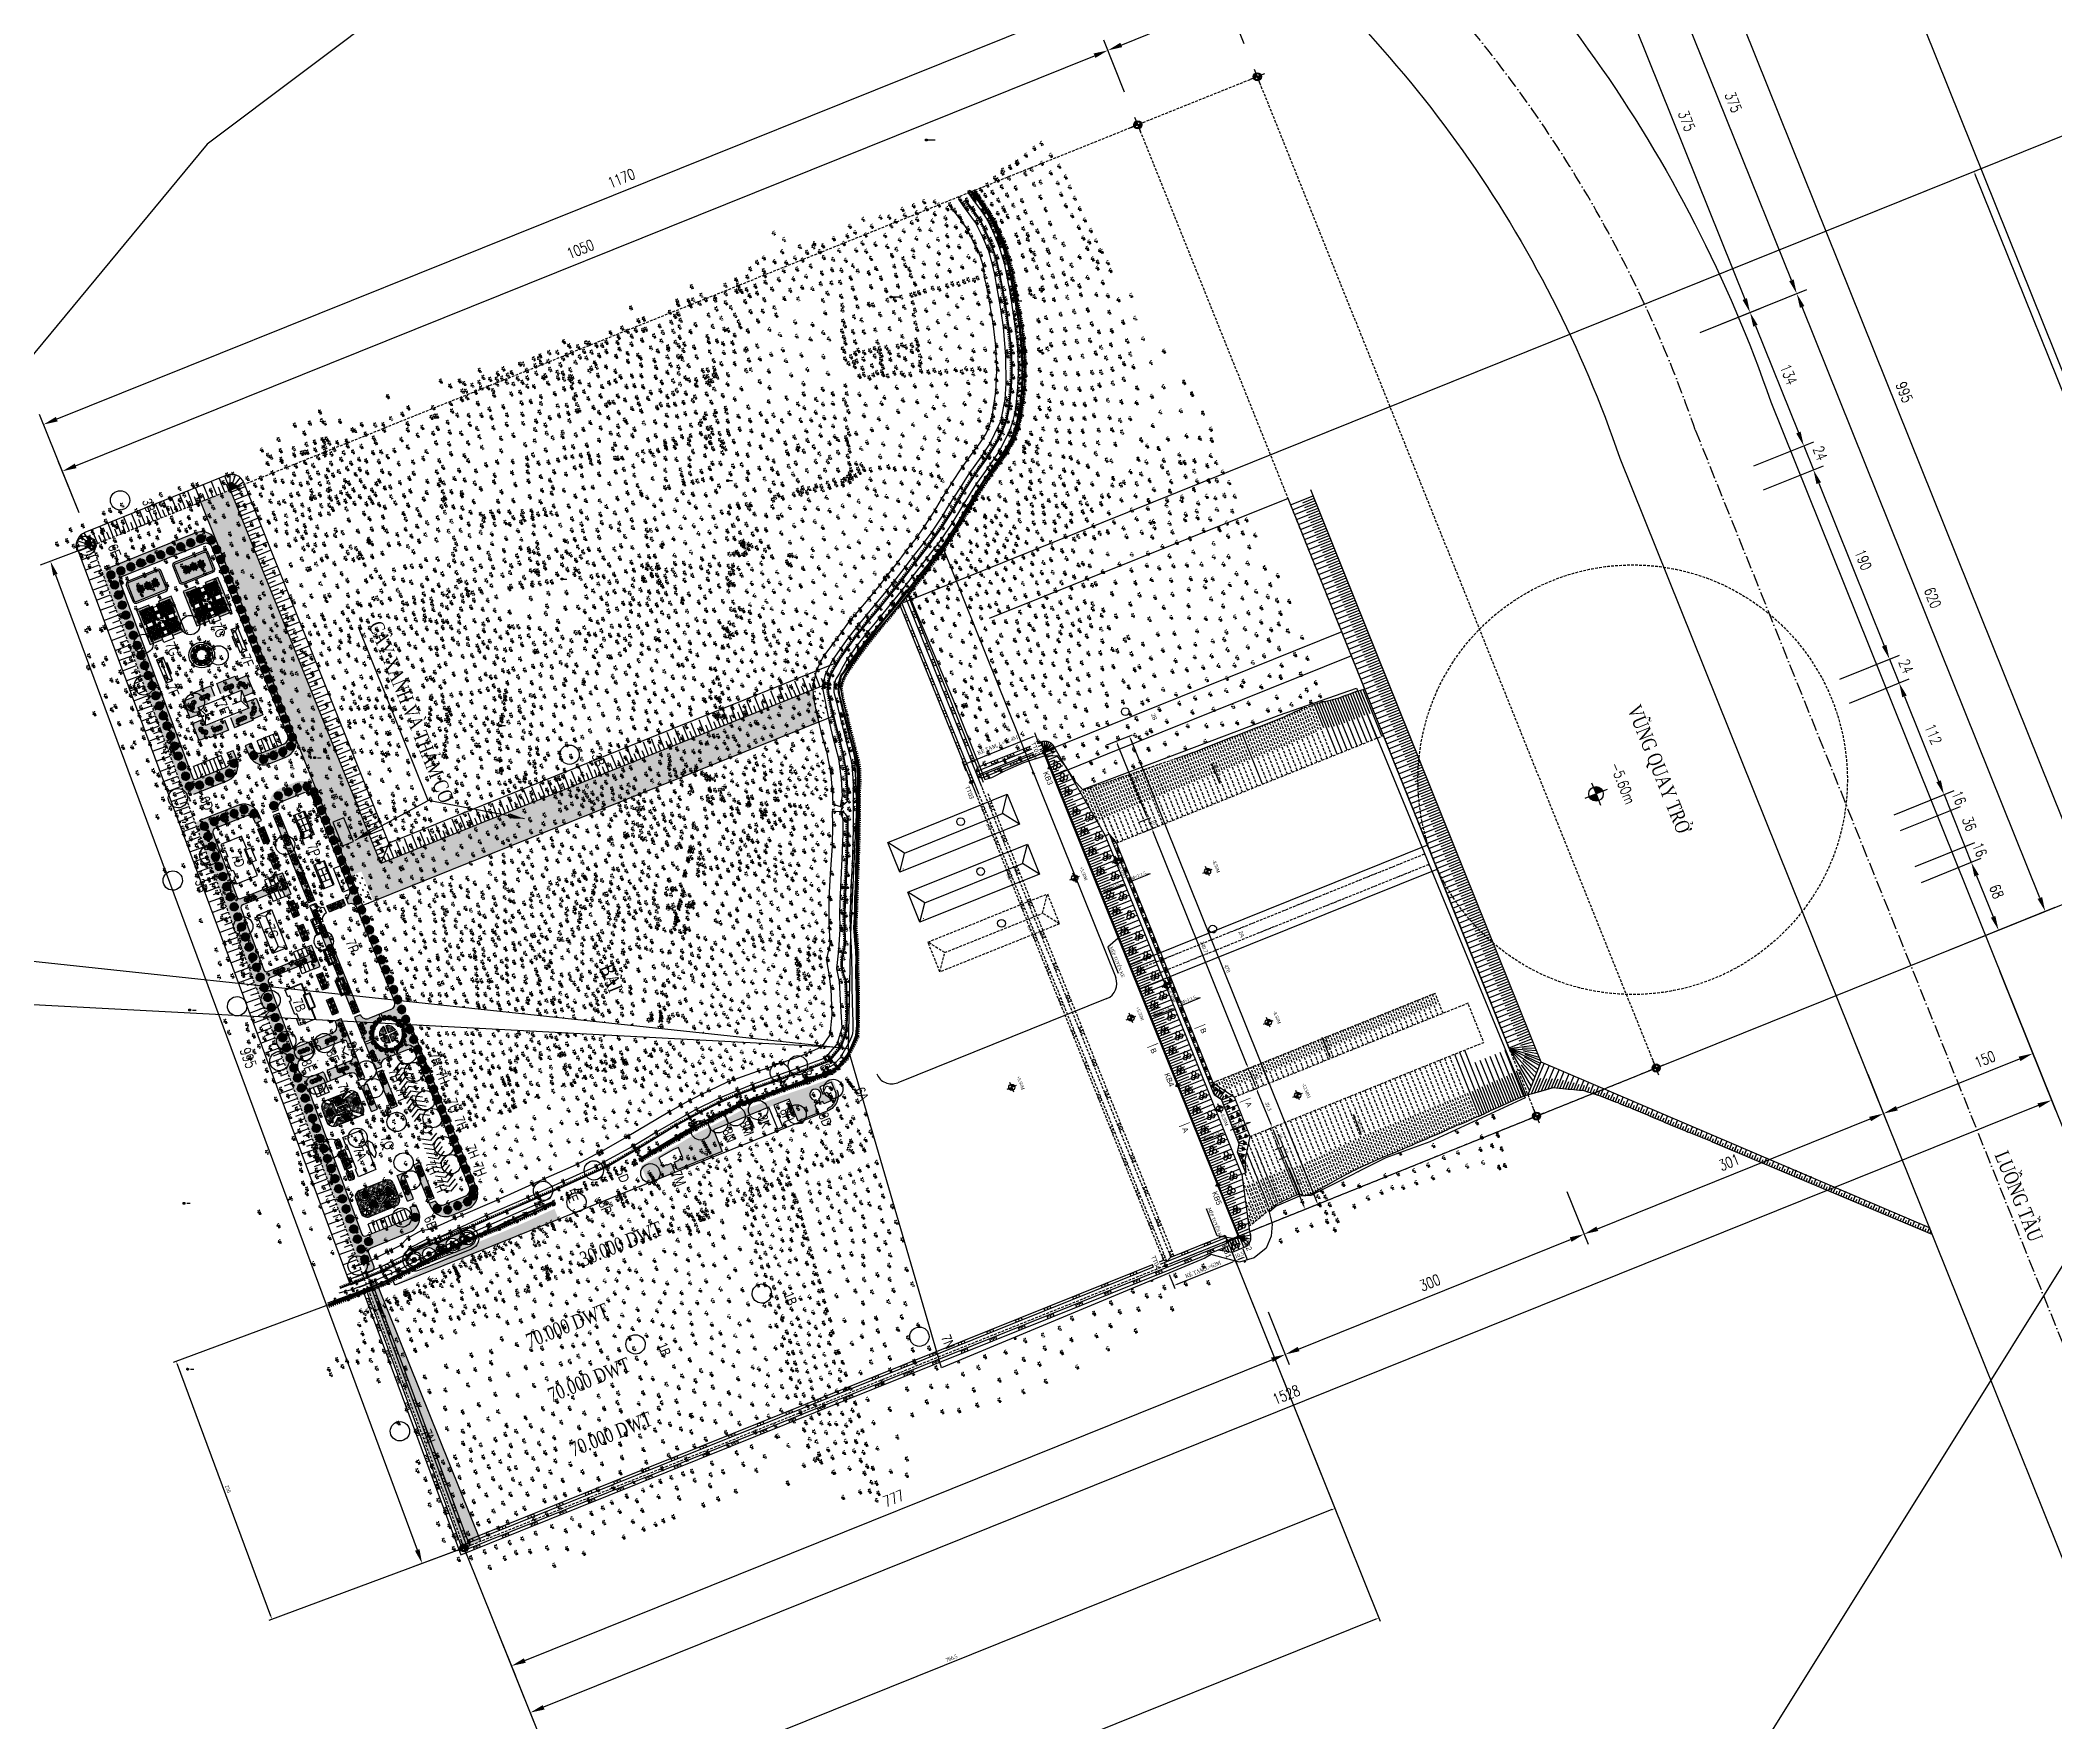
# Model space of a CAD drawing. Header units: millimetres. Extents: x 405522 to 410309, y 2303080 to 2310223.
# Drawn here: x 406694 to 408572, y 2305892 to 2307458 of the extents above; entities that cross this region are included whole.
import ezdxf
from ezdxf.enums import TextEntityAlignment as Align
from ezdxf.xclip import XClip

# ---------------------------------------------------------------- set-up
doc = ezdxf.new("R2010")
doc.units = ezdxf.units.MM
doc.header["$LTSCALE"] = 10
doc.header["$MEASUREMENT"] = 0
doc.header["$XCLIPFRAME"] = 0
doc.linetypes.add('ACAD_ISO10W100', pattern=[18, 12, -3, 0, -3])
doc.linetypes.add('HIDDEN', pattern=[0.375, 0.25, -0.125])
doc.layers.get('0').update_dxf_attribs({"linetype": 'CONTINUOUS'})
doc.layers.get('Defpoints').update_dxf_attribs({"linetype": 'CONTINUOUS'})
for name, color, linetype in [('10', 3, 'CONTINUOUS'), ('2CAY1', 88, 'CONTINUOUS'), ('Bao', 1, 'CONTINUOUS'), ('caodo', 7, 'CONTINUOUS'), ('Cay', 86, 'CONTINUOUS'), ('CAYCO', 86, 'CONTINUOUS'), ('co', 84, 'CONTINUOUS'), ('De', 5, 'CONTINUOUS'), ('DIM', 4, 'CONTINUOUS'), ('DLINE', 4, 'CONTINUOUS'), ('Hatch', 8, 'CONTINUOUS'), ('hatch1', 8, 'CONTINUOUS'), ('Ke', 3, 'CONTINUOUS'), ('Line', 136, 'CONTINUOUS'), ('Main', 3, 'CONTINUOUS'), ('Material', 8, 'CONTINUOUS'), ('MD', 8, 'CONTINUOUS'), ('mois', 3, 'CONTINUOUS'), ('Nha xuong', 125, 'CONTINUOUS'), ('Other', 9, 'CONTINUOUS'), ('piping', 1, 'CONTINUOUS'), ('PLANT', 3, 'CONTINUOUS'), ('Proposed', 7, 'CONTINUOUS'), ('Section', 4, 'CONTINUOUS'), ('Steel', 6, 'CONTINUOUS'), ('Structure', 2, 'CONTINUOUS'), ('text', 7, 'CONTINUOUS'), ('THAY', 9, 'CONTINUOUS'), ('w', 8, 'CONTINUOUS'), ('ZCONGTRINH', 223, 'CONTINUOUS'), ('ZONES', 7, 'CONTINUOUS')]:
    doc.layers.add(name, color=color, linetype=linetype)
doc.layers.add('Bo-co', color=84, linetype='CONTINUOUS', lineweight=18)
doc.layers.add('Bo-CT-Khac-Ngoai', color=144, linetype='CONTINUOUS', lineweight=18)
doc.styles.add('1', font='VHAVAN_2.TTF')
doc.styles.add('Bold', font='VHAVANB_1.TTF')
doc.styles.add('Dien', font='simplex.shx', dxfattribs={"width": 0.75})
doc.styles.add('Heading', font='VHVOGU_0.TTF')
doc.styles.add('TextH', font='vntimeh.shx', dxfattribs={"width": 0.75})
doc.styles.add('txt', font='romans.shx', dxfattribs={"height": 0.2})
doc.styles.add('vnsimple', font='vnsimple.shx', dxfattribs={"width": 0.75})
doc.dimstyles.new('D2', dxfattribs={"dimscale": 2, "dimtxt": 1.8, "dimasz": 1.5, "dimexe": 1.5, "dimexo": 2, "dimgap": 1, "dimtad": 1, "dimdec": 1, "dimdsep": 46, "dimtxsty": 'TextH', "dimcen": 2.5, "dimclrd": 4, "dimclre": 4, "dimclrt": 7, "dimadec": 1, "dimazin": 2, "dimtfac": 1, "dimtdec": 1, "dimtmove": 1, "dimatfit": 0, "dimfxl": 0.25, "dimtolj": 1, "dimtzin": 0, "dimlwd": -1, "dimlwe": -1, "dimarcsym": 0})
doc.dimstyles.new('D6.7', dxfattribs={"dimscale": 6.7, "dimtxt": 1.5, "dimasz": 2, "dimexe": 1.5, "dimexo": 0.5, "dimgap": 1, "dimtad": 1, "dimdec": 0, "dimdsep": 46, "dimtxsty": 'Dien', "dimcen": 1, "dimclrd": 256, "dimclre": 256, "dimclrt": 7, "dimaunit": 1, "dimadec": 3, "dimazin": 0, "dimtfac": 1, "dimtdec": 0, "dimtmove": 1, "dimatfit": 0, "dimfxl": 1, "dimtolj": 1, "dimtzin": 0, "dimlwe": -1, "dimarcsym": 0})
pattern_1 = [(21.91894, (409327.3768, 2306580.525), (1.960165, 4.599756), [0.9375, -6.133568]), (336.91894, (409327.377, 2306580.525), (1.960165, 4.599756), [0.9375, -4.0625]), (66.91894, (409327.377, 2306580.525), (-4.599756, 1.960165), [0.9375, -4.0625])]
pattern_2 = [(21.91894, (407525.2026, 2306485.9634), (0.392033, 0.9199512), [0.1875, -1.2267136]), (336.91894, (407525.2026, 2306485.9634), (0.392033, 0.9199512), [0.1875, -0.8125]), (66.91894, (407525.2026, 2306485.9634), (-0.9199512, 0.392033), [0.1875, -0.8125])]
pattern_3 = [(21.91894, (407717.7514, 2306586.61675), (0.39203297, 0.91995117), [0.1875, -1.2267136]), (336.91894, (407717.7514, 2306586.6167), (0.392033, 0.9199512), [0.1875, -0.8125]), (66.91894, (407717.7514, 2306586.6167), (-0.9199512, 0.392033), [0.1875, -0.8125])]
pattern_4 = [(21.918944, (409168.5885, 2296380.957), (2.8765716, 3.09773478), [0.9, -0.75, 1.05, -0.45, 1.35, -0.6]), (21.918944, (409169.3955, 2296381.3625), (2.8765716, 3.09773478), [0.75, -2.85, 0.6, -0.9]), (21.918944, (409171.1353, 2296381.8605), (2.8765716, 3.09773478), [0.45, -4.65]), (111.918944, (409168.5885, 2296380.957), (-1.85476409, 1.19393266), [1.725, -5.475]), (111.918944, (409169.4235, 2296381.2929), (-1.85476409, 1.19393266), [1.6875, -5.5125]), (111.918944, (409170.1192, 2296381.5729), (-1.85476409, 1.19393266), [1.575, -5.625]), (111.918944, (409171.1353, 2296381.8605), (-1.85476409, 1.19393266), [1.725, -5.475]), (111.918944, (409171.5528, 2296382.0285), (-1.85476409, 1.19393266), [1.725, -5.475]), (111.918944, (409172.7632, 2296382.6368), (-1.85476409, 1.19393266), [1.65, -5.55])]
pattern_5 = [(201.918944, (409168.5885, 2296380.957), (-2.8765716, -3.09773478), [0.9, -0.75, 1.05, -0.45, 1.35, -0.6]), (201.918944, (409167.7816, 2296380.5514), (-2.8765716, -3.09773478), [0.75, -2.85, 0.6, -0.9]), (201.918944, (409166.0417, 2296380.0534), (-2.8765716, -3.09773478), [0.45, -4.65]), (291.918944, (409168.5885, 2296380.957), (1.85476409, -1.19393266), [1.725, -5.475]), (291.918944, (409167.7536, 2296380.621), (1.85476409, -1.19393266), [1.6875, -5.5125]), (291.918944, (409167.0578, 2296380.341), (1.85476409, -1.19393266), [1.575, -5.625]), (291.918944, (409166.0417, 2296380.0534), (1.85476409, -1.19393266), [1.725, -5.475]), (291.918944, (409165.6242, 2296379.8854), (1.85476409, -1.19393266), [1.725, -5.475]), (291.918944, (409164.4138, 2296379.2771), (1.85476409, -1.19393266), [1.65, -5.55])]
pattern_6 = [(291.918934, (407103.83923, 2308602.08736), (0.53521884, 0.21536208), [])]
pattern_7 = [(201.918944, (412444.356, 2297699.0653), (-4.22043193, 0.2420316), [0.9, -0.75, 1.05, -0.45, 1.35, -0.6]), (201.918944, (412443.493, 2297698.7989), (-4.22043193, 0.2420316), [0.75, -2.85, 0.6, -0.9]), (201.918944, (412441.893, 2297697.953), (-4.22043193, 0.2420316), [0.45, -4.65]), (111.918944, (412444.3559, 2297699.0653), (0.51090376, 2.14583372), [1.725, -5.475]), (111.918944, (412443.521, 2297698.7293), (0.51090376, 2.14583372), [1.6875, -5.5125]), (111.918944, (412442.8252, 2297698.4493), (0.51090376, 2.14583372), [1.575, -5.625]), (111.918944, (412441.8931, 2297697.953), (0.51090376, 2.14583372), [1.725, -5.475]), (111.918944, (412441.4756, 2297697.785), (0.51090376, 2.14583372), [1.725, -5.475]), (111.918944, (412440.1812, 2297697.3854), (0.51090376, 2.14583372), [1.65, -5.55])]
pattern_8 = [(21.918944, (412444.356, 2297699.0653), (4.22043193, -0.2420316), [0.9, -0.75, 1.05, -0.45, 1.35, -0.6]), (21.918944, (412445.2189, 2297699.3316), (4.22043193, -0.2420316), [0.75, -2.85, 0.6, -0.9]), (21.918944, (412446.8187, 2297700.1775), (4.22043193, -0.2420316), [0.45, -4.65]), (291.918944, (412444.3559, 2297699.0653), (-0.51090376, -2.14583372), [1.725, -5.475]), (291.918944, (412445.1909, 2297699.4012), (-0.51090376, -2.14583372), [1.6875, -5.5125]), (291.918944, (412445.8866, 2297699.6812), (-0.51090376, -2.14583372), [1.575, -5.625]), (291.918944, (412446.8187, 2297700.1775), (-0.51090376, -2.14583372), [1.725, -5.475]), (291.918944, (412447.2362, 2297700.3455), (-0.51090376, -2.14583372), [1.725, -5.475]), (291.918944, (412448.5306, 2297700.7451), (-0.51090376, -2.14583372), [1.65, -5.55])]
pattern_9 = [(291.918953, (405469.0615, 2307944.283), (-0.53521877, -0.21536225), [])]

# ---------------------------------------------------------------- blocks, each defined once
blk = doc.blocks.new('*D3')
at = {"layer": 'Defpoints', "color": 0, "linetype": 'Continuous'}
for p in [(407836.8, 2306277.4), (407854, 2306234.5), (407116, 2305987.3)]:
    blk.add_point(p, dxfattribs=at)
at = {"layer": 'DIM', "linetype": 'Continuous'}
for p, q in [((407838.1, 2306274.2), (407857.8, 2306225.2)), ((407117.2, 2305984.2), (407136.9, 2305935.2))]:
    blk.add_line(p, q, dxfattribs=at)
at = {"layer": 'DIM', "linetype": 'Continuous', "lineweight": -2}
blk.add_line((407145.6, 2305949.5), (407841.6, 2306229.5), dxfattribs=at)
at = {"layer": 'DIM', "linetype": 'Continuous'}
for points in [[(407840.8, 2306231.6), (407842.4, 2306227.5), (407854, 2306234.5)], [(407144.8, 2305951.6), (407146.5, 2305947.4), (407133.2, 2305944.5)]]:
    blk.add_solid(points, dxfattribs=at)
at = {"layer": 'DIM', "color": 7, "linetype": 'Continuous', "insert": (407489.2, 2306100.4), "char_height": 10.05, "attachment_point": 5, "rotation": 21.9189, "style": 'Dien'}
blk.add_mtext('\\A1;777', dxfattribs=at)
blk = doc.blocks.new('*D4')
at = {"layer": 'Defpoints', "color": 0, "linetype": 'Continuous'}
for p in [(408115.1, 2306389.3), (408132.3, 2306346.5), (407836.8, 2306277.4)]:
    blk.add_point(p, dxfattribs=at)
at = {"layer": 'DIM', "linetype": 'Continuous'}
for p, q in [((408116.4, 2306386.2), (408136.1, 2306337.2)), ((407838.1, 2306274.2), (407857.8, 2306225.2))]:
    blk.add_line(p, q, dxfattribs=at)
at = {"layer": 'DIM', "linetype": 'Continuous', "lineweight": -2}
blk.add_line((407866.5, 2306239.5), (408119.9, 2306341.5), dxfattribs=at)
at = {"layer": 'DIM', "linetype": 'Continuous'}
for points in [[(408119.1, 2306343.6), (408120.7, 2306339.4), (408132.3, 2306346.5)], [(407865.6, 2306241.6), (407867.3, 2306237.5), (407854, 2306234.5)]]:
    blk.add_solid(points, dxfattribs=at)
at = {"layer": 'DIM', "color": 7, "linetype": 'Continuous', "insert": (407988.8, 2306301.4), "char_height": 10.05, "attachment_point": 5, "rotation": 21.9189, "style": 'Dien'}
blk.add_mtext('\\A1;300', dxfattribs=at)
blk = doc.blocks.new('*D5')
at = {"layer": 'Defpoints', "color": 0, "linetype": 'Continuous'}
for p in [(408395.3, 2306498.5), (408411.3, 2306458.8), (408115.1, 2306389.3)]:
    blk.add_point(p, dxfattribs=at)
at = {"layer": 'DIM', "linetype": 'Continuous'}
for p, q in [((408396.6, 2306495.4), (408415.1, 2306449.4)), ((408116.4, 2306386.2), (408136.1, 2306337.2))]:
    blk.add_line(p, q, dxfattribs=at)
at = {"layer": 'DIM', "linetype": 'Continuous', "lineweight": -2}
blk.add_line((408144.8, 2306351.5), (408398.9, 2306453.8), dxfattribs=at)
at = {"layer": 'DIM', "linetype": 'Continuous'}
for points in [[(408398, 2306455.8), (408399.7, 2306451.7), (408411.3, 2306458.8)], [(408143.9, 2306353.6), (408145.6, 2306349.5), (408132.3, 2306346.5)]]:
    blk.add_solid(points, dxfattribs=at)
at = {"layer": 'DIM', "color": 7, "linetype": 'Continuous', "insert": (408267.5, 2306413.5), "char_height": 10.05, "attachment_point": 5, "rotation": 21.9189, "style": 'Dien'}
blk.add_mtext('\\A1;301', dxfattribs=at)
blk = doc.blocks.new('*D6')
at = {"layer": 'Defpoints', "color": 0, "linetype": 'Continuous'}
for p in [(408519.5, 2306591.8), (407116, 2305987.3), (407150.7, 2305901)]:
    blk.add_point(p, dxfattribs=at)
at = {"layer": 'DIM', "linetype": 'Continuous'}
for p, q in [((408520.7, 2306588.7), (408571.7, 2306461.9)), ((407117.2, 2305984.2), (407154.5, 2305891.6))]:
    blk.add_line(p, q, dxfattribs=at)
at = {"layer": 'DIM', "linetype": 'Continuous', "lineweight": -2}
blk.add_line((408555.5, 2306466.3), (407163.1, 2305906), dxfattribs=at)
at = {"layer": 'DIM', "linetype": 'Continuous'}
for points in [[(408554.7, 2306468.3), (408556.4, 2306464.2), (408568, 2306471.3)], [(407162.3, 2305908), (407164, 2305903.9), (407150.7, 2305901)]]:
    blk.add_solid(points, dxfattribs=at)
at = {"layer": 'DIM', "color": 7, "linetype": 'Continuous', "insert": (407855, 2306197), "char_height": 10.05, "attachment_point": 5, "rotation": 21.9189, "style": 'Dien'}
blk.add_mtext('\\A1;1528', dxfattribs=at)
blk = doc.blocks.new('*D7')
at = {"layer": 'Defpoints', "color": 0, "linetype": 'Continuous'}
for p in [(408518.2, 2306594.9), (408379.1, 2306538.9), (408550.5, 2306514.8)]:
    blk.add_point(p, dxfattribs=at)
at = {"layer": 'DIM'}
for p, q in [((408519.5, 2306591.8), (408554.2, 2306505.4)), ((408380.3, 2306535.8), (408415.1, 2306449.4))]:
    blk.add_line(p, q, dxfattribs=at)
at = {"layer": 'DIM', "linetype": 'Continuous', "lineweight": -2}
blk.add_line((408423.7, 2306463.8), (408538, 2306509.8), dxfattribs=at)
at = {"layer": 'DIM', "linetype": 'Continuous'}
for points in [[(408537.2, 2306511.8), (408538.9, 2306507.7), (408550.5, 2306514.8)], [(408422.9, 2306465.8), (408424.6, 2306461.7), (408411.3, 2306458.8)]]:
    blk.add_solid(points, dxfattribs=at)
at = {"layer": 'DIM', "color": 7, "linetype": 'Continuous', "insert": (408505.8, 2306509.4), "char_height": 10.05, "attachment_point": 5, "rotation": 21.9189, "style": 'Dien'}
blk.add_mtext('\\A1;150', dxfattribs=at)
blk = doc.blocks.new('*D8')
at = {"layer": 'Defpoints', "color": 0, "linetype": 'Continuous'}
for p in [(407688.8, 2307448.8), (407705.7, 2307406.9), (406731.6, 2307015)]:
    blk.add_point(p, dxfattribs=at)
at = {"layer": 'DIM', "linetype": 'Continuous'}
for p, q in [((407704.4, 2307410), (407685, 2307458.2)), ((406730.4, 2307018.1), (406711, 2307066.2))]:
    blk.add_line(p, q, dxfattribs=at)
at = {"layer": 'DIM', "linetype": 'Continuous', "lineweight": -2}
blk.add_line((406727.2, 2307061.9), (407676.4, 2307443.8), dxfattribs=at)
at = {"layer": 'DIM', "linetype": 'Continuous'}
for points in [[(407675.5, 2307445.9), (407677.2, 2307441.8), (407688.8, 2307448.8)], [(406726.4, 2307064), (406728, 2307059.8), (406714.8, 2307056.9)]]:
    blk.add_solid(points, dxfattribs=at)
at = {"layer": 'DIM', "color": 7, "linetype": 'Continuous', "insert": (407197.4, 2307263.7), "char_height": 10.05, "attachment_point": 5, "rotation": 21.9189, "style": 'Dien'}
blk.add_mtext('\\A1;1050', dxfattribs=at)
blk = doc.blocks.new('*D12')
at = {"layer": 'Defpoints', "color": 0, "linetype": 'Continuous'}
for p in [(408237.5, 2307184.9), (408337.1, 2307080.5), (408287.5, 2307060.6)]:
    blk.add_point(p, dxfattribs=at)
at = {"layer": 'DIM'}
for p, q in [((408240.6, 2307186.1), (408296.4, 2307208.6)), ((408290.6, 2307061.8), (408346.4, 2307084.3))]:
    blk.add_line(p, q, dxfattribs=at)
at = {"layer": 'DIM', "linetype": 'Continuous', "lineweight": -2}
blk.add_line((408292, 2307192.4), (408332, 2307092.9), dxfattribs=at)
at = {"layer": 'DIM', "linetype": 'Continuous'}
for points in [[(408294.1, 2307193.2), (408290, 2307191.5), (408287, 2307204.8)], [(408334.1, 2307093.8), (408330, 2307092.1), (408337.1, 2307080.5)]]:
    blk.add_solid(points, dxfattribs=at)
at = {"layer": 'DIM', "color": 7, "linetype": 'Continuous', "insert": (408322.9, 2307147), "char_height": 10.05, "attachment_point": 5, "rotation": 291.9189, "style": 'Dien'}
blk.add_mtext('\\A1;134', dxfattribs=at)
blk = doc.blocks.new('*D13')
at = {"layer": 'Defpoints', "color": 0, "linetype": 'Continuous'}
for p in [(408287.5, 2307060.6), (408346, 2307058.2), (408296.5, 2307038.3)]:
    blk.add_point(p, dxfattribs=at)
at = {"layer": 'DIM'}
for p, q in [((408290.6, 2307061.8), (408346.4, 2307084.3)), ((408299.6, 2307039.6), (408355.3, 2307062))]:
    blk.add_line(p, q, dxfattribs=at)
at = {"layer": 'DIM', "linetype": 'Continuous', "lineweight": -2}
blk.add_line((408337.1, 2307080.5), (408346, 2307058.2), dxfattribs=at)
at = {"layer": 'DIM', "color": 7, "linetype": 'Continuous', "insert": (408352.4, 2307073.7), "char_height": 10.05, "attachment_point": 5, "rotation": 291.9189, "style": 'Dien'}
blk.add_mtext('\\A1;24', dxfattribs=at)
blk = doc.blocks.new('*D14')
at = {"layer": 'Defpoints', "color": 0, "linetype": 'Continuous'}
for p in [(408296.5, 2307038.3), (408416.9, 2306882), (408367.4, 2306862)]:
    blk.add_point(p, dxfattribs=at)
at = {"layer": 'DIM'}
for p, q in [((408299.6, 2307039.6), (408355.3, 2307062)), ((408370.5, 2306863.3), (408426.3, 2306885.7))]:
    blk.add_line(p, q, dxfattribs=at)
at = {"layer": 'DIM', "linetype": 'Continuous', "lineweight": -2}
blk.add_line((408351, 2307045.8), (408411.9, 2306894.4), dxfattribs=at)
at = {"layer": 'DIM', "linetype": 'Continuous'}
for points in [[(408353.1, 2307046.6), (408348.9, 2307045), (408346, 2307058.2)], [(408414, 2306895.2), (408409.9, 2306893.6), (408416.9, 2306882)]]:
    blk.add_solid(points, dxfattribs=at)
at = {"layer": 'DIM', "color": 7, "linetype": 'Continuous', "insert": (408392.4, 2306974.5), "char_height": 10.05, "attachment_point": 5, "rotation": 291.9189, "style": 'Dien'}
blk.add_mtext('\\A1;190', dxfattribs=at)
blk = doc.blocks.new('*D15')
at = {"layer": 'Defpoints', "color": 0, "linetype": 'Continuous'}
for p in [(408367.4, 2306862), (408425.9, 2306859.7), (408376.4, 2306839.8)]:
    blk.add_point(p, dxfattribs=at)
at = {"layer": 'DIM'}
for p, q in [((408370.5, 2306863.3), (408426.3, 2306885.7)), ((408379.5, 2306841), (408435.2, 2306863.5))]:
    blk.add_line(p, q, dxfattribs=at)
at = {"layer": 'DIM', "linetype": 'Continuous', "lineweight": -2}
blk.add_line((408416.9, 2306882), (408425.9, 2306859.7), dxfattribs=at)
at = {"layer": 'DIM', "color": 7, "linetype": 'Continuous', "insert": (408432.3, 2306875.2), "char_height": 10.05, "attachment_point": 5, "rotation": 291.9189, "style": 'Dien'}
blk.add_mtext('\\A1;24', dxfattribs=at)
blk = doc.blocks.new('*D16')
at = {"layer": 'Defpoints', "color": 0, "linetype": 'Continuous'}
for p in [(408376.4, 2306839.8), (408467.7, 2306755.8), (408418.2, 2306735.9)]:
    blk.add_point(p, dxfattribs=at)
at = {"layer": 'DIM'}
for p, q in [((408379.5, 2306841), (408435.2, 2306863.5)), ((408421.3, 2306737.1), (408477, 2306759.6))]:
    blk.add_line(p, q, dxfattribs=at)
at = {"layer": 'DIM', "linetype": 'Continuous', "lineweight": -2}
blk.add_line((408430.9, 2306847.3), (408462.7, 2306768.2), dxfattribs=at)
at = {"layer": 'DIM', "linetype": 'Continuous'}
for points in [[(408433, 2306848.1), (408428.8, 2306846.4), (408425.9, 2306859.7)], [(408464.8, 2306769.1), (408460.6, 2306767.4), (408467.7, 2306755.8)]]:
    blk.add_solid(points, dxfattribs=at)
at = {"layer": 'DIM', "color": 7, "linetype": 'Continuous', "insert": (408457.7, 2306812.1), "char_height": 10.05, "attachment_point": 5, "rotation": 291.9189, "style": 'Dien'}
blk.add_mtext('\\A1;112', dxfattribs=at)
blk = doc.blocks.new('*D17')
at = {"layer": 'Defpoints', "color": 0, "linetype": 'Continuous'}
for p in [(408418.2, 2306735.9), (408473.7, 2306741), (408424.2, 2306721)]:
    blk.add_point(p, dxfattribs=at)
at = {"layer": 'DIM'}
for p, q in [((408421.3, 2306737.1), (408477, 2306759.6)), ((408427.3, 2306722.3), (408483, 2306744.7))]:
    blk.add_line(p, q, dxfattribs=at)
at = {"layer": 'DIM', "linetype": 'Continuous', "lineweight": -2}
blk.add_line((408467.7, 2306755.8), (408473.7, 2306741), dxfattribs=at)
at = {"layer": 'DIM', "color": 7, "linetype": 'Continuous', "insert": (408481.6, 2306752.8), "char_height": 10.05, "attachment_point": 5, "rotation": 291.9189, "style": 'Dien'}
blk.add_mtext('\\A1;16', dxfattribs=at)
blk = doc.blocks.new('*D18')
at = {"layer": 'Defpoints', "color": 0, "linetype": 'Continuous'}
for p in [(408424.2, 2306721), (408487.1, 2306707.6), (408437.6, 2306687.6)]:
    blk.add_point(p, dxfattribs=at)
at = {"layer": 'DIM'}
for p, q in [((408427.3, 2306722.3), (408483, 2306744.7)), ((408440.7, 2306688.9), (408496.4, 2306711.3))]:
    blk.add_line(p, q, dxfattribs=at)
at = {"layer": 'DIM', "linetype": 'Continuous', "lineweight": -2}
blk.add_line((408473.7, 2306741), (408487.1, 2306707.6), dxfattribs=at)
at = {"layer": 'DIM', "color": 7, "linetype": 'Continuous', "insert": (408491.3, 2306728.6), "char_height": 10.05, "attachment_point": 5, "rotation": 291.9189, "style": 'Dien'}
blk.add_mtext('\\A1;36', dxfattribs=at)
blk = doc.blocks.new('*D19')
at = {"layer": 'Defpoints', "color": 0, "linetype": 'Continuous'}
for p in [(408437.6, 2306687.6), (408493.1, 2306692.7), (408443.6, 2306672.8)]:
    blk.add_point(p, dxfattribs=at)
at = {"layer": 'DIM'}
for p, q in [((408440.7, 2306688.9), (408496.4, 2306711.3)), ((408446.7, 2306674), (408502.4, 2306696.5))]:
    blk.add_line(p, q, dxfattribs=at)
at = {"layer": 'DIM', "linetype": 'Continuous', "lineweight": -2}
blk.add_line((408487.1, 2306707.6), (408493.1, 2306692.7), dxfattribs=at)
at = {"layer": 'DIM', "color": 7, "linetype": 'Continuous', "insert": (408501, 2306704.5), "char_height": 10.05, "attachment_point": 5, "rotation": 291.9189, "style": 'Dien'}
blk.add_mtext('\\A1;16', dxfattribs=at)
blk = doc.blocks.new('*D20')
at = {"layer": 'Defpoints', "color": 0, "linetype": 'Continuous'}
for p in [(408443.6, 2306672.8), (408518.5, 2306629.6), (408469, 2306609.7)]:
    blk.add_point(p, dxfattribs=at)
at = {"layer": 'DIM'}
for p, q in [((408446.7, 2306674), (408502.4, 2306696.5)), ((408472.1, 2306611), (408527.8, 2306633.4))]:
    blk.add_line(p, q, dxfattribs=at)
at = {"layer": 'DIM', "linetype": 'Continuous', "lineweight": -2}
blk.add_line((408498.1, 2306680.3), (408513.5, 2306642.1), dxfattribs=at)
at = {"layer": 'DIM', "linetype": 'Continuous'}
for points in [[(408500.2, 2306681.1), (408496, 2306679.5), (408493.1, 2306692.7)], [(408515.5, 2306642.9), (408511.4, 2306641.2), (408518.5, 2306629.6)]]:
    blk.add_solid(points, dxfattribs=at)
at = {"layer": 'DIM', "color": 7, "linetype": 'Continuous', "insert": (408516.7, 2306665.6), "char_height": 10.05, "attachment_point": 5, "rotation": 291.9189, "style": 'Dien'}
blk.add_mtext('\\A1;68', dxfattribs=at)
blk = doc.blocks.new('*D21')
at = {"layer": 'Defpoints', "color": 0, "linetype": 'Continuous'}
for p in [(408330.5, 2307222.3), (408237.5, 2307184.9), (408469, 2306609.7)]:
    blk.add_point(p, dxfattribs=at)
at = {"layer": 'DIM'}
for p, q in [((408240.6, 2307186.1), (408339.9, 2307226.1)), ((408472.1, 2306611), (408571.3, 2306650.9))]:
    blk.add_line(p, q, dxfattribs=at)
at = {"layer": 'DIM', "linetype": 'Continuous', "lineweight": -2}
blk.add_line((408557, 2306659.6), (408335.5, 2307209.9), dxfattribs=at)
at = {"layer": 'DIM', "linetype": 'Continuous'}
for points in [[(408337.6, 2307210.7), (408333.5, 2307209.1), (408330.5, 2307222.3)], [(408559.1, 2306660.4), (408554.9, 2306658.7), (408562, 2306647.1)]]:
    blk.add_solid(points, dxfattribs=at)
at = {"layer": 'DIM', "color": 7, "linetype": 'Continuous', "insert": (408457.1, 2306939.1), "char_height": 10.05, "attachment_point": 5, "rotation": 291.9189, "style": 'Dien'}
blk.add_mtext('\\A1;620', dxfattribs=at)
blk = doc.blocks.new('A$C2EB2327C')
h = blk.add_hatch(color=256)
h.paths.add_polyline_path([(0, 3.8), (0, 0), (3.8, 0, 0.414214)])
h.paths.add_polyline_path([(0, 0), (-3.8, 0, 0.414214), (0, -3.8)])
for p, q in [((9.6, 0), (-9.6, 0)), ((0, 9.6), (0, -9.6))]:
    blk.add_line(p, q)
for radius in [5, 3.85]:
    blk.add_circle((0, 0), radius)
blk = doc.blocks.new('*D26')
at = {"layer": 'Defpoints', "color": 0, "linetype": 'Continuous'}
for p in [(406742.7, 2306987.5), (407089, 2306054.4), (407050, 2306039.9)]:
    blk.add_point(p, dxfattribs=at)
at = {"layer": 'DIM'}
for p, q in [((406739.5, 2306986.4), (406694.3, 2306969.6)), ((407085.8, 2306053.2), (407040.6, 2306036.4))]:
    blk.add_line(p, q, dxfattribs=at)
at = {"layer": 'DIM', "linetype": 'Continuous', "lineweight": -2}
blk.add_line((406708.4, 2306960.5), (407045.4, 2306052.5), dxfattribs=at)
at = {"layer": 'DIM', "linetype": 'Continuous'}
for points in [[(406710.5, 2306961.3), (406706.3, 2306959.7), (406703.7, 2306973.1)], [(407047.5, 2306053.3), (407043.3, 2306051.7), (407050, 2306039.9)]]:
    blk.add_solid(points, dxfattribs=at)
at = {"layer": 'DIM', "color": 7, "linetype": 'Continuous', "insert": (406887.9, 2306510.6), "char_height": 10.05, "attachment_point": 5, "rotation": 290.3607, "style": 'Dien'}
blk.add_mtext('\\A1;995', dxfattribs=at)
blk = doc.blocks.new('c11')
at = {"color": 2}
for radius, start, end in [(7, 148.6667, 151.3333), (6.7, 147.3278, 152.6722), (6.7, 107.3278, 112.6722), (7, 108.6667, 111.3333), (6.7, 67.3278, 72.6722), (7, 68.6667, 71.3333), (6.7, 27.3278, 32.6722), (7, 28.6667, 31.3333), (7, 188.6667, 191.3333), (6.7, 187.3278, 192.6722), (7, 228.6667, 231.3333), (6.7, 227.3278, 232.6722), (6.7, 267.3278, 272.6722), (7, 268.6667, 271.3333), (6.7, 307.3278, 312.6722), (7, 308.6667, 311.3333), (6.7, 347.3278, 352.6722), (7, 348.6667, 351.3333)]:
    blk.add_arc((0, 0), radius, start, end, dxfattribs=at)
at = {"color": 50}
for radius, start, end in [(6.4, 146.0534, 153.9466), (6.16, 145.0813, 154.9187), (6.4, 106.0534, 113.9466), (6.16, 105.0813, 114.9187), (6.16, 65.0813, 74.9187), (6.4, 66.0534, 73.9466), (6.16, 25.0813, 34.9187), (6.4, 26.0534, 33.9466), (6.4, 186.0534, 193.9466), (6.16, 185.0813, 194.9187), (6.16, 225.0813, 234.9187), (6.4, 226.0534, 233.9466), (6.16, 265.0813, 274.9187), (6.4, 266.0534, 273.9466), (6.16, 305.0813, 314.9187), (6.4, 306.0534, 313.9466), (6.16, 345.0813, 354.9187), (6.4, 346.0534, 353.9466)]:
    blk.add_arc((0, 0), radius, start, end, dxfattribs=at)
at = {"color": 51}
for start, end in [(144.1528, 155.8472), (104.1528, 115.8472), (64.1528, 75.8472), (24.1528, 35.8472), (184.1528, 195.8472), (224.1528, 235.8472), (264.1528, 275.8472), (304.1528, 315.8472), (344.1528, 355.8472)]:
    blk.add_arc((0, 0), 5.92, start, end, dxfattribs=at)
at = {"color": 62}
for radius, start, end in [(5.68, 143.2699, 156.7301), (5.44, 142.4353, 157.5647), (5.24, 141.7794, 158.2206), (5.68, 103.2699, 116.7301), (5.44, 102.4353, 117.5647), (5.24, 101.7794, 118.2206), (5.24, 61.7794, 78.2206), (5.44, 62.4353, 77.5647), (5.68, 63.2699, 76.7301), (5.24, 21.7794, 38.2206), (5.44, 22.4353, 37.5647), (5.68, 23.2699, 36.7301), (5.68, 183.2699, 196.7301), (5.44, 182.4353, 197.5647), (5.24, 181.7794, 198.2206), (5.68, 223.2699, 236.7301), (5.44, 222.4353, 237.5647), (5.24, 221.7794, 238.2206), (5.24, 261.7794, 278.2206), (5.44, 262.4353, 277.5647), (5.68, 263.2699, 276.7301), (5.24, 301.7794, 318.2206), (5.44, 302.4353, 317.5647), (5.68, 303.2699, 316.7301), (5.24, 341.7794, 358.2206), (5.44, 342.4353, 357.5647), (5.68, 343.2699, 356.7301)]:
    blk.add_arc((0, 0), radius, start, end, dxfattribs=at)
at = {"color": 72}
for radius, start, end in [(5.04, 141.1621, 158.8379), (4.84, 140.5866, 159.4134), (5.04, 101.1621, 118.8379), (4.84, 100.5866, 119.4134), (4.84, 60.5866, 79.4134), (5.04, 61.1621, 78.8379), (4.84, 20.5866, 39.4134), (5.04, 21.1621, 38.8379), (5.04, 181.1621, 198.8379), (4.84, 180.5866, 199.4134), (5.04, 221.1621, 238.8379), (4.84, 220.5866, 239.4134), (4.84, 260.5866, 279.4134), (5.04, 261.1621, 278.8379), (4.84, 300.5866, 319.4134), (5.04, 301.1621, 318.8379), (4.84, 340.5866, 359.4134), (5.04, 341.1621, 358.8379)]:
    blk.add_arc((0, 0), radius, start, end, dxfattribs=at)
at = {"color": 90}
for radius, start, end in [(4.64, 140.0569, 159.9431), (4.44, 179.5777, 200.4223), (4.28, 179.2346, 200.7654), (4.44, 139.5777, 160.4223), (4.12, 178.9311, 201.0689), (4.28, 139.2346, 160.7654), (4.12, 138.9311, 161.0689), (4.64, 100.0569, 119.9431), (4.44, 99.5777, 120.4223), (4.28, 99.2346, 120.7654), (4.12, 98.9311, 121.0689), (4.12, 58.9311, 81.0689), (4.44, 59.5777, 80.4223), (4.28, 59.2346, 80.7654), (4.64, 60.0569, 79.9431), (4.12, 18.9311, 41.0689), (4.28, 19.2346, 40.7654), (4.44, 19.5777, 40.4223), (4.64, 20.0569, 39.9431), (4.12, 338.9311, 1.0689), (4.28, 339.2346, 0.7654), (4.44, 339.5777, 0.4223), (4.64, 180.0569, 199.9431), (4.64, 220.0569, 239.9431), (4.44, 219.5777, 240.4223), (4.28, 219.2346, 240.7654), (4.12, 218.9311, 241.0689), (4.12, 258.9311, 281.0689), (4.28, 259.2346, 280.7654), (4.44, 259.5777, 280.4223), (4.64, 260.0569, 279.9431), (4.12, 298.9311, 321.0689), (4.28, 299.2346, 320.7654), (4.44, 299.5777, 320.4223), (4.64, 300.0569, 319.9431), (4.64, 340.0569, 359.9431)]:
    blk.add_arc((0, 0), radius, start, end, dxfattribs=at)
at = {"color": 92}
for radius, start, end in [(3.96, 178.6714, 201.3286), (3.96, 138.6714, 161.3286), (3.8, 178.4605, 201.5395), (3.8, 138.4605, 161.5395), (3.64, 178.3045, 201.6955), (3.64, 138.3045, 161.6955), (3.96, 98.6714, 121.3286), (3.8, 98.4605, 121.5395), (3.64, 98.3045, 121.6955), (3.64, 58.3045, 81.6955), (3.96, 58.6714, 81.3286), (3.8, 58.4605, 81.5395), (3.64, 18.3045, 41.6955), (3.8, 18.4605, 41.5395), (3.96, 18.6714, 41.3286), (3.64, 338.3045, 1.6955), (3.8, 338.4605, 1.5395), (3.96, 338.6714, 1.3286), (3.96, 218.6714, 241.3286), (3.8, 218.4605, 241.5395), (3.64, 218.3045, 241.6955), (3.8, 258.4605, 281.5395), (3.96, 258.6714, 281.3286), (3.64, 258.3045, 281.6955), (3.64, 298.3045, 321.6955), (3.8, 298.4605, 321.5395), (3.96, 298.6714, 321.3286)]:
    blk.add_arc((0, 0), radius, start, end, dxfattribs=at)
at = {"color": 94}
for radius, start, end in [(3.52, 178.2278, 201.7722), (3.4, 178.1894, 201.8106), (3.52, 138.2278, 161.7722), (3.28, 178.1937, 201.8063), (3.4, 138.1894, 161.8106), (3.16, 178.2455, 201.7545), (3.28, 138.1937, 161.8063), (3.16, 138.2455, 161.7545), (3.04, 178.3504, 201.6496), (3.04, 138.3504, 161.6496), (3.52, 98.2278, 121.7722), (3.4, 98.1894, 121.8106), (3.28, 98.1937, 121.8063), (3.16, 98.2455, 121.7545), (3.04, 98.3504, 121.6496), (3.04, 58.3504, 81.6496), (3.52, 58.2278, 81.7722), (3.4, 58.1894, 81.8106), (3.28, 58.1937, 81.8063), (3.16, 58.2455, 81.7545), (3.04, 18.3504, 41.6496), (3.28, 18.1937, 41.8063), (3.16, 18.2455, 41.7545), (3.4, 18.1894, 41.8106), (3.52, 18.2278, 41.7722), (3.04, 338.3504, 1.6496), (3.16, 338.2455, 1.7545), (3.28, 338.1937, 1.8063), (3.4, 338.1894, 1.8106), (3.52, 338.2278, 1.7722), (3.52, 218.2278, 241.7722), (3.4, 218.1894, 241.8106), (3.28, 218.1937, 241.8063), (3.16, 218.2455, 241.7545), (3.04, 218.3504, 241.6496), (3.28, 258.1937, 281.8063), (3.4, 258.1894, 281.8106), (3.52, 258.2278, 281.7722), (3.04, 258.3504, 281.6496), (3.16, 258.2455, 281.7545), (3.04, 298.3504, 321.6496), (3.16, 298.2455, 321.7545), (3.28, 298.1937, 321.8063), (3.4, 298.1894, 321.8106), (3.52, 298.2278, 321.7722)]:
    blk.add_arc((0, 0), radius, start, end, dxfattribs=at)
at = {"color": 96}
for radius, start, end in [(2.94, 178.4833, 201.5167), (2.94, 138.4833, 161.5167), (2.84, 178.6623, 201.3377), (2.84, 138.6623, 161.3377), (2.74, 178.8928, 201.1072), (2.74, 138.8928, 161.1072), (2.64, 179.1809, 200.8191), (2.64, 139.1809, 160.8191), (2.94, 98.4833, 121.5167), (2.84, 98.6623, 121.3377), (2.74, 98.8928, 121.1072), (2.64, 99.1809, 120.8191), (2.94, 58.4833, 81.5167), (2.84, 58.6623, 81.3377), (2.74, 58.8928, 81.1072), (2.64, 59.1809, 80.8191), (2.64, 19.1809, 40.8191), (2.84, 18.6623, 41.3377), (2.74, 18.8928, 41.1072), (2.94, 18.4833, 41.5167), (2.64, 339.1809, 0.8191), (2.84, 338.6623, 1.3377), (2.74, 338.8928, 1.1072), (2.94, 338.4833, 1.5167), (2.94, 218.4833, 241.5167), (2.84, 218.6623, 241.3377), (2.74, 218.8928, 241.1072), (2.64, 219.1809, 240.8191), (2.84, 258.6623, 281.3377), (2.94, 258.4833, 281.5167), (2.64, 259.1809, 280.8191), (2.74, 258.8928, 281.1072), (2.74, 298.8928, 321.1072), (2.64, 299.1809, 320.8191), (2.84, 298.6623, 321.3377), (2.94, 298.4833, 321.5167)]:
    blk.add_arc((0, 0), radius, start, end, dxfattribs=at)
at = {"color": 98}
for radius, start, end in [(2.54, 179.534, 200.466), (2.46, 179.869, 200.131), (2.54, 139.534, 160.466), (2.46, 139.869, 160.131), (2.38, 140.2563, 159.7437), (2.3, 140.702, 159.298), (2.22, 141.2131, 158.7869), (2.54, 99.534, 120.466), (2.46, 99.869, 120.131), (2.38, 100.2563, 119.7437), (2.3, 100.702, 119.298), (2.22, 101.2131, 118.7869), (2.54, 59.534, 80.466), (2.46, 59.869, 80.131), (2.38, 60.2563, 79.7437), (2.3, 60.702, 79.298), (2.22, 61.2131, 78.7869), (2.22, 21.2131, 38.7869), (2.38, 20.2563, 39.7437), (2.3, 20.702, 39.298), (2.54, 19.534, 40.466), (2.46, 19.869, 40.131), (2.46, 339.869, 0.131), (2.54, 339.534, 0.466), (2.38, 180.2563, 199.7437), (2.3, 180.702, 199.298), (2.22, 181.2131, 198.7869), (2.54, 219.534, 240.466), (2.46, 219.869, 240.131), (2.38, 220.2563, 239.7437), (2.3, 220.702, 239.298), (2.22, 221.2131, 238.7869), (2.54, 259.534, 280.466), (2.3, 260.702, 279.298), (2.46, 259.869, 280.131), (2.38, 260.2563, 279.7437), (2.22, 261.2131, 278.7869), (2.38, 300.2563, 319.7437), (2.3, 300.702, 319.298), (2.22, 301.2131, 318.7869), (2.46, 299.869, 320.131), (2.54, 299.534, 320.466), (2.22, 341.2131, 358.7869), (2.38, 340.2563, 359.7437), (2.3, 340.702, 359.298)]:
    blk.add_arc((0, 0), radius, start, end, dxfattribs=at)
at = {"color": 99}
for radius, start, end in [(2.14, 141.7981, 158.2019), (2.08, 142.2911, 157.7089), (2.02, 142.8361, 157.1639), (1.96, 143.4387, 156.5613), (1.9, 144.1055, 155.8945), (2.14, 101.7981, 118.2019), (2.08, 102.2911, 117.7089), (2.02, 102.8361, 117.1639), (1.96, 103.4387, 116.5613), (1.9, 104.1055, 115.8945), (2.14, 61.7981, 78.2019), (2.08, 62.2911, 77.7089), (2.02, 62.8361, 77.1639), (1.96, 63.4387, 76.5613), (1.9, 64.1055, 75.8945), (1.9, 24.1055, 35.8945), (2.08, 22.2911, 37.7089), (2.02, 22.8361, 37.1639), (1.96, 23.4387, 36.5613), (2.14, 21.7981, 38.2019), (2.14, 181.7981, 198.2019), (2.08, 182.2911, 197.7089), (2.02, 182.8361, 197.1639), (1.96, 183.4387, 196.5613), (1.9, 184.1055, 195.8945), (2.14, 221.7981, 238.2019), (2.08, 222.2911, 237.7089), (2.02, 222.8361, 237.1639), (1.9, 224.1055, 235.8945), (1.96, 223.4387, 236.5613), (2.02, 262.8361, 277.1639), (2.14, 261.7981, 278.2019), (2.08, 262.2911, 277.7089), (1.9, 264.1055, 275.8945), (1.96, 263.4387, 276.5613), (1.9, 304.1055, 315.8945), (2.14, 301.7981, 318.2019), (2.08, 302.2911, 317.7089), (2.02, 302.8361, 317.1639), (1.96, 303.4387, 316.5613), (1.9, 344.1055, 355.8945), (2.02, 342.8361, 357.1639), (1.96, 343.4387, 356.5613), (2.14, 341.7981, 358.2019), (2.08, 342.2911, 357.7089)]:
    blk.add_arc((0, 0), radius, start, end, dxfattribs=at)
at = {"color": 79}
for radius, start, end in [(1.84, 144.8441, 155.1559), (1.76, 145.9564, 154.0436), (1.8, 145.3807, 154.6193), (1.72, 146.5744, 153.4256), (1.68, 147.2388, 152.7612), (1.64, 147.954, 152.046), (1.62, 148.3322, 151.6678), (1.6, 148.7252, 151.2748), (1.58, 149.1335, 150.8665), (1.56, 149.5582, 150.4418), (1.84, 104.8441, 115.1559), (1.8, 105.3807, 114.6193), (1.76, 105.9564, 114.0436), (1.72, 106.5744, 113.4256), (1.68, 107.2388, 112.7612), (1.64, 107.954, 112.046), (1.62, 108.3322, 111.6678), (1.6, 108.7252, 111.2748), (1.58, 109.1335, 110.8665), (1.56, 109.5582, 110.4418), (1.84, 64.8441, 75.1559), (1.76, 65.9564, 74.0436), (1.72, 66.5744, 73.4256), (1.8, 65.3807, 74.6193), (1.68, 67.2388, 72.7612), (1.64, 67.954, 72.046), (1.62, 68.3322, 71.6678), (1.6, 68.7252, 71.2748), (1.58, 69.1335, 70.8665), (1.56, 69.5582, 70.4418), (1.56, 29.5582, 30.4418), (1.72, 26.5744, 33.4256), (1.68, 27.2388, 32.7612), (1.64, 27.954, 32.046), (1.62, 28.3322, 31.6678), (1.6, 28.7252, 31.2748), (1.58, 29.1335, 30.8665), (1.84, 24.8441, 35.1559), (1.76, 25.9564, 34.0436), (1.8, 25.3807, 34.6193), (1.76, 185.9564, 194.0436), (1.8, 185.3807, 194.6193), (1.84, 184.8441, 195.1559), (1.72, 186.5744, 193.4256), (1.68, 187.2388, 192.7612), (1.64, 187.954, 192.046), (1.62, 188.3322, 191.6678), (1.6, 188.7252, 191.2748), (1.58, 189.1335, 190.8665), (1.56, 189.5582, 190.4418), (1.8, 225.3807, 234.6193), (1.84, 224.8441, 235.1559), (1.76, 225.9564, 234.0436), (1.72, 226.5744, 233.4256), (1.68, 227.2388, 232.7612), (1.64, 227.954, 232.046), (1.62, 228.3322, 231.6678), (1.6, 228.7252, 231.2748), (1.58, 229.1335, 230.8665), (1.56, 229.5582, 230.4418), (1.84, 264.8441, 275.1559), (1.64, 267.954, 272.046), (1.72, 266.5744, 273.4256), (1.68, 267.2388, 272.7612), (1.76, 265.9564, 274.0436), (1.8, 265.3807, 274.6193), (1.62, 268.3322, 271.6678), (1.6, 268.7252, 271.2748), (1.58, 269.1335, 270.8665), (1.56, 269.5582, 270.4418), (1.68, 307.2388, 312.7612), (1.64, 307.954, 312.046), (1.62, 308.3322, 311.6678), (1.6, 308.7252, 311.2748), (1.58, 309.1335, 310.8665), (1.56, 309.5582, 310.4418), (1.76, 305.9564, 314.0436), (1.72, 306.5744, 313.4256), (1.8, 305.3807, 314.6193), (1.84, 304.8441, 315.1559), (1.56, 349.5582, 350.4418), (1.68, 347.2388, 352.7612), (1.64, 347.954, 352.046), (1.62, 348.3322, 351.6678), (1.6, 348.7252, 351.2748), (1.58, 349.1335, 350.8665), (1.76, 345.9564, 354.0436), (1.72, 346.5744, 353.4256), (1.8, 345.3807, 354.6193), (1.84, 344.8441, 355.1559)]:
    blk.add_arc((0, 0), radius, start, end, dxfattribs=at)
at = {"layer": 'Cay', "extrusion": (0, 0, -1)}
for centre, major_axis, start_param, end_param in [((-3.5, -5.4), (-0.48, 5.51), 5.649977, 6.741861), ((-6.2, -1.9), (3.17, 4.53), 5.649977, 6.741861), ((-1.5, 6.3), (3.17, 4.53), 2.508384, 3.600268), ((2.9, 5.8), (5.34, 1.43), 2.508384, 3.600268), ((-6, 2.5), (5.34, 1.43), 5.649977, 6.741861), ((6, 2.5), (5.01, -2.34), 2.508384, 3.600268), ((-2.9, 5.8), (5.01, -2.34), 5.649977, 6.741861), ((6.2, -1.9), (2.34, -5.01), 2.508384, 3.600268), ((1.5, 6.3), (2.34, -5.01), 5.649977, 6.741861), ((3.5, -5.4), (-1.43, -5.34), 2.508384, 3.600268), ((-5.2, 3.9), (-0.48, 5.51), 2.508384, 3.600268), ((-6.5, -0.3), (-3.91, 3.91), 2.508384, 3.600268), ((0.8, -6.4), (-3.91, 3.91), 5.649977, 6.741861), ((4.7, -4.4), (-5.51, 0.48), 5.649977, 6.741861), ((-4.7, -4.4), (-5.51, 0.48), 2.508384, 3.600268), ((-0.8, -6.4), (-4.53, -3.17), 2.508384, 3.600268), ((6.5, -0.3), (-4.53, -3.17), 5.649977, 6.741861), ((5.2, 3.9), (-1.43, -5.34), 5.649977, 6.741861)]:
    blk.add_ellipse(centre, major_axis=major_axis, ratio=1, start_param=start_param, end_param=end_param, dxfattribs=at)
blk = doc.blocks.new('CAULONG')
at = {"layer": 'ZCONGTRINH', "color": 0}
for p, q in [((14.4, 7.1), (1, 7.1)), ((1, 7.1), (1, 1)), ((14.4, 6.6), (1, 6.6)), ((1, 1.5), (14.4, 1.5)), ((1, 1), (14.4, 1)), ((1.5, 7.1), (1.5, 1)), ((5.7, 4.1), (1.5, 4.1)), ((5.7, 7.1), (5.7, 1)), ((7.7, 7.1), (7.7, 1)), ((9.7, 7.1), (9.7, 1)), ((13.9, 4.1), (9.7, 4.1)), ((13.9, 1), (13.9, 7.1)), ((14.4, 1), (14.4, 7.1))]:
    blk.add_line(p, q, dxfattribs=at)
blk.add_lwpolyline([(0, 0), (15.4, 0), (15.4, 8.1), (0, 8.1)], close=True, dxfattribs=at)
blk = doc.blocks.new('43')
at = {"layer": 'CAYCO', "color": 98}
for points in [[(-2.6, 1.5), (-4.4, 1.1), (-5.7, 0.7)], [(-4.5, -0.7), (-4.7, -0.6), (-5.7, 0.2)], [(-4.6, 0.6), (-4.9, 0.4), (-5.6, 0.4)], [(-2.8, -0.8), (-3.6, 0), (-4.2, 0.2), (-4.9, 0.9), (-5.5, 1.3)], [(-4.5, 1.8), (-4.9, 1.6), (-5.3, 1.6)], [(-4.8, 1.6), (-5.2, 2)], [(-4, 1.2), (-4.5, 1.7), (-4.9, 2), (-5.1, 2.3)], [(-4, 2.3), (-4.3, 2.2), (-4.7, 2.3), (-5, 2.4)], [(0, 0), (-2.6, -1.4), (-4.8, -3.4)], [(-1.4, 1.2), (-3.4, 1.8), (-4.6, 2.9)], [(-2.9, 3.1), (-3.4, 3.1), (-4.1, 3.2), (-4.5, 3.4)], [(-3.9, 2.9), (-4.4, 3.1)], [(-2.2, 2.5), (-3.5, 3.5), (-4.3, 3.8)], [(-3.7, 2.1), (-3.7, 2.7), (-4.1, 3.2), (-4.3, 3.4)], [(-2.5, 3.6), (-3.2, 3.7), (-3.7, 4.1)], [(-3.3, 3.7), (-3.2, 4.1), (-3.2, 4.4)], [(-2.6, 4.2), (-3.2, 4.5)], [(0, 0), (-0.9, 0.4), (-2.6, 3.1), (-2.7, 5)], [(-1.8, 3.5), (-2.6, 4.7), (-2.6, 4.8)], [(-1.9, 2), (-1.8, 2.5), (-1.8, 4), (-2, 4.5), (-2.2, 5.2)], [(-1.2, 4.7), (-1.9, 4.9), (-2, 5.1)], [(-1.8, 2.5), (-1.5, 2.8)], [(0.4, 4.1), (-1.2, 4.7), (-1.7, 5.4)], [(-1.6, 1.5), (-1.5, 2)], [(-0.7, 4.4), (-0.5, 5.2), (-0.7, 5.6)], [(-0.1, 4.3), (-0.7, 4.1)], [(-0.2, 1), (-0.7, 1.9), (-0.6, 2.4)], [(1.2, 1.2), (0.7, 3.3), (-0.4, 5.7)], [(0, 0), (-0.3, 0.7), (-0.2, 1.4), (0, 2), (0, 2.5)], [(-0.1, 0), (2.4, 2.3), (2.3, 4.3), (1.6, 5.8)], [(0, 0), (2.8, -0.3), (4.7, -4)], [(2.3, 4.2), (1.7, 4.6), (1.2, 4.9), (0.3, 5.4), (0.3, 5.5)], [(0.9, 2.4), (0.4, 3.2)], [(0.7, 0.6), (0.8, 1.2), (0.6, 1.4), (0.6, 1.5)], [(0.9, 2.8), (1.1, 3.7), (1.1, 4.4), (0.9, 5.2), (0.9, 5.4)], [(0.9, -0.1), (1.8, 0.2), (2, 0.6), (2.6, 1.3)], [(1.4, 4.8), (1.4, 5.3), (1.2, 5.6)], [(1.3, 1.2), (1.9, 1.5)], [(1.8, 1.8), (1.9, 2.8), (1.8, 3.1)], [(2, 1.8), (2.8, 2.3)], [(2.1, 4.7), (2.4, 5.1)], [(2.3, -0.3), (2.9, 0.4), (3.8, 1.1), (5, 3.1)], [(2.4, 2.9), (3.3, 4.5), (3.5, 4.7)], [(2.6, 3.2), (4.5, 3.9)], [(3.2, 4.3), (2.8, 5)], [(3.1, 3.9), (3.5, 4.1), (3.8, 4.2)], [(3.6, 1.4), (3.1, 1.5)], [(3.7, 1), (3.5, 2), (3.9, 2.6), (4.3, 3.4), (4.5, 3.7)], [(3.5, 3.6), (4.8, 3.5)], [(3.6, -0.2), (5.3, 1.3), (5.9, 1.5)], [(3.9, 1.2), (4.3, 1.5)], [(4, 2.7), (4.5, 2.9), (4.8, 3.2), (4.8, 3.3)], [(4, 0.1), (4.1, 0.3), (4.1, 0.6), (4.1, 0.9)], [(4.3, 2), (4.9, 2.3), (5.3, 2.5)], [(4.5, 0.5), (5.3, 0.7), (5.8, 0.6), (6, 0.7)], [(4.9, 0.9), (5, 1.2), (5.1, 1.7), (5.5, 2.2)], [(-1.6, -0.8), (-3.4, -0.8), (-5.8, -0.5)], [(-5.1, -0.6), (-5.4, -0.8), (-5.6, -0.9)], [(-4.8, -1.3), (-5.1, -1.5), (-5.4, -1.6), (-5.5, -1.7)], [(-4.9, -2.1), (-5.4, -1.9)], [(-3.9, -0.7), (-4.8, -1.4), (-5.1, -2.4)], [(-3.7, -2.4), (-4.1, -2.3), (-4.4, -2.4), (-5.1, -2.6)], [(-4.5, -0.7), (-4.7, -0.6)], [(-2.9, -2.9), (-3.3, -3), (-3.7, -3.2), (-4.2, -3.4), (-4.5, -3.5)], [(-3.8, -3.2), (-3.9, -3.4), (-3.9, -3.7), (-4.1, -3.9)], [(-2, -1), (-2.9, -2.9), (-3.8, -4.4)], [(-3.2, -3.4), (-3.1, -3.6), (-3.1, -4), (-3.2, -4.5), (-3.2, -4.9)], [(-3.1, -4.2), (-2.9, -4.5), (-2.7, -4.8), (-2.7, -5.1)], [(-1.7, -4.5), (-2.6, -5.1)], [(-0.2, -2.3), (-1.1, -3.5), (-2.4, -5.5)], [(-0.8, -1.6), (-1.6, -2.3), (-2, -2.6)], [(-1.3, -4.8), (-1.5, -5.1), (-1.6, -5.4), (-1.8, -5.6)], [(-1.5, -4.1), (-1.3, -4.5), (-1.1, -5.3), (-1.2, -5.8)], [(0, -0.7), (-0.6, -1.4), (-1.3, -2.4), (-1.3, -3)], [(-1.1, -5.3), (-0.8, -5.5), (-0.6, -5.8), (-0.5, -6)], [(0, 0), (-0.5, -6.1)], [(-0.3, -4), (0.5, -5.1), (1, -6.1)], [(-0.2, -2.7), (0.1, -3.6), (0.3, -3.8), (0.7, -4.3), (0.7, -4.8)], [(-0.1, -1.5), (1.2, -2.7), (2.8, -5.5)], [(0.5, -5), (0.3, -5.4), (0.4, -5.7), (0.3, -5.9)], [(0.4, -2.1), (1.6, -2.7), (2.5, -3.3), (3.1, -3.9), (3.8, -4.9)], [(0.7, -5.5), (1.2, -5.6), (1.4, -5.9)], [(1.2, -2.7), (1.4, -3.3), (1.4, -3.8)], [(1.8, -4.9), (1.6, -5.3), (1.6, -5.8), (1.7, -6)], [(1.7, -0.3), (2.2, -0.8), (2.2, -1.4), (2.2, -1.7), (2.3, -2.2), (3.3, -2.7)], [(1.8, -2.8), (2.1, -2.7), (2.5, -2.8), (2.7, -3.1)], [(2, -3.9), (1.8, -5), (1.9, -5.9)], [(1.8, -4.6), (2.1, -4.8), (2.3, -5.2), (2.4, -5.5)], [(2.1, -0.7), (3.3, -1.2)], [(2.2, -3.1), (2.5, -3.6), (2.7, -4.2), (2.8, -4.5), (2.9, -5.2), (2.9, -5.3)], [(2.3, -1.4), (2.4, -1.5), (2.8, -1.6), (3, -1.6), (3.3, -1.9), (3.3, -1.9)], [(2.6, -0.3), (6.1, -0.1)], [(2.7, -1.6), (2.6, -1.9), (2.8, -2.1)], [(2.7, -3.3), (3.2, -3.4), (3.4, -3.4)], [(2.8, -2.4), (2.8, -2.8), (2.8, -3)], [(2.8, -4.4), (3.3, -4.6), (3.4, -5)], [(3.2, -4.2), (3.3, -4.5), (3.3, -4.9)], [(3.3, -1.2), (4.4, -1.7), (5.8, -1.2)], [(3.4, -1.2), (4, -1)], [(3.6, -1.9), (4.1, -2)], [(3.8, -1.1), (4, -0.8), (4.4, -0.7), (4.8, -0.7)], [(3.8, -2.4), (3.9, -4.2), (4.1, -4.7)], [(3.8, -3.5), (4.2, -3.7), (4.4, -4), (4.5, -4.2)], [(4.3, -1.6), (5.4, -2.8)], [(4.6, -0.2), (4.9, -0.5), (5.4, -0.6), (5.9, -0.8)], [(4.8, -1.9), (4.8, -2.6), (5, -3.2)], [(4.9, -2.2), (5.2, -2.2), (5.7, -2.1), (5.7, -2.2)]]:
    blk.add_lwpolyline(points, dxfattribs=at)
for points in [[(-2.6, -1.3), (-0.2, 0, 0.639731), (-0.3, 0, -0.028149), (-0.9, 0.3), (-2.1, 2.3)], [(-2.1, 2.3), (-0.8, 0.4), (-0.1, 0.1, 1.16279), (-0.1, 0.2), (-0.3, 0.6), (-0.2, 1.1)], [(-0.2, 1), (-0.3, 0.7), (0, 0.2, 0.55359), (0.1, 0.2), (2, 1.9), (0.1, 0.1, 0.626939), (0.2, 0), (2.6, -0.3)], [(-0.2, -2.5), (-0.1, -0.1, 0.782514), (-0.1, -0.1), (-2.6, -1.3)], [(-0.2, -2.6), (0.1, -0.2, -0.463396), (0.2, -0.1), (2.8, -0.3)]]:
    blk.add_lwpolyline(points, format="xyb", dxfattribs=at)
at = {"layer": 'CAYCO', "color": 50}
for centre, radius in [((-5.7, -0.1), 0.215), ((-5.6, 1.4), 0.144), ((-5.3, 2), 0.144), ((-4.9, 2.5), 0.144), ((-4.9, 2.1), 0.215), ((-4.4, 0.1), 0.144), ((3.6, 4.8), 0.144), ((4.4, 3.9), 0.144), ((4.9, 0.3), 0.144), ((5, 3), 0.215), ((5.2, 2.6), 0.215), ((5.8, 1.5), 0.215), ((5.8, 0.1), 0.215), ((5.9, 0.7), 0.215), ((5.9, -0.1), 0.215), ((-5.4, -1.9), 0.215), ((-5.1, -2.7), 0.215), ((-4.7, -0.2), 0.144), ((-4.6, -3.5), 0.144), ((-4.2, -0.3), 0.215), ((-4.4, -4), 0.144), ((-4.1, -4.3), 0.215), ((-3.8, -3.3), 0.215), ((-3.9, -1.4), 0.144), ((-3.2, -4.9), 0.215), ((-2.8, -4), 0.215), ((-2.7, -5.2), 0.144), ((-2.3, -5.5), 0.144), ((-2.2, -2.8), 0.215), ((-1.3, -3.2), 0.215), ((-1.2, -5.8), 0.215), ((-1.1, -4.4), 0.215), ((-0.7, -5.5), 0.215), ((0.2, -5.9), 0.215), ((0.7, -4.8), 0.144), ((0.9, -5.1), 0.144), ((1, -6.2), 0.144), ((1.1, -4.8), 0.144), ((1.6, -3.9), 0.215), ((1.6, -5.7), 0.215), ((1.9, -6.1), 0.144), ((2.5, -5.4), 0.215), ((2.7, -3.2), 0.215), ((2.8, -2.1), 0.144), ((3.2, -5.2), 0.144), ((3.3, -1.9), 0.215), ((3.6, -3.5), 0.144), ((3.9, -5.1), 0.144), ((4.1, -1.2), 0.215), ((4.1, -4.5), 0.215), ((4.3, -4.1), 0.215), ((4.5, -4.5), 0.144), ((4.8, -4), 0.215), ((5.5, -2.8), 0.215), ((5.7, -1.3), 0.144), ((5.8, -1.2), 0.215)]:
    blk.add_circle(centre, radius, dxfattribs=at)
at = {"layer": 'CAYCO', "color": 98}
for centre, radius in [((-5.4, 0.4), 0.215), ((-5.1, 1.3), 0.215), ((-5, 0.5), 0.144), ((-4.5, 3.6), 0.144), ((-4.5, 2.7), 0.215), ((-4.4, 0.9), 0.215), ((-4.3, 3.2), 0.215), ((-4.2, 4), 0.144), ((-4.1, 3.6), 0.144), ((-4.2, 1.6), 0.144), ((-3.8, 2.1), 0.215), ((-3.6, 3.7), 0.215), ((-3.7, 1.1), 0.144), ((-3.6, 2.8), 0.144), ((-3.3, 2.5), 0.215), ((-3.3, 4.1), 0.144), ((-3.3, 0.9), 0.144), ((-3.1, 4.8), 0.215), ((-3.1, 4.4), 0.215), ((-2.9, 2.8), 0.144), ((-2.7, 4.6), 0.215), ((-2.4, 3.6), 0.215), ((-2.4, 3.8), 0.144), ((-2.3, 2.9), 0.215), ((-2.3, 2.2), 0.144), ((-2.4, 1.7), 0.144), ((-2.2, 5), 0.215), ((-2, 1.9), 0.144), ((-2.1, 1.1), 0.144), ((-1.7, 5.3), 0.215), ((-1.7, 3.4), 0.144), ((-1.6, 4.1), 0.144), ((-1.5, 4.5), 0.215), ((-1.5, 3), 0.215), ((-1.4, 2.2), 0.215), ((-1.4, 3.6), 0.144), ((-1.2, 3.3), 0.144), ((-1.1, 2.4), 0.144), ((-1.1, 5.1), 0.144), ((-0.8, 5.4), 0.215), ((-0.8, 4.1), 0.215), ((-0.5, 2.7), 0.215), ((-0.3, 4.9), 0.215), ((-0.3, 3.5), 0.144), ((-0.3, 5.8), 0.144), ((-0.2, 3.2), 0.144), ((0, 2.6), 0.215), ((0, 0), 0.0638), ((0.2, 5.4), 0.144), ((0.2, 3.9), 0.144), ((0.4, 3.4), 0.215), ((0.2, 2.1), 0.144), ((0.4, 5.3), 0.215), ((0.3, 4.5), 0.144), ((0.5, 1.9), 0.144), ((0.6, 2.2), 0.144), ((0.7, 5.6), 0.144), ((0.7, 4.7), 0.215), ((0.6, 4.3), 0.144), ((0.7, 1.8), 0.215), ((1.1, 5.5), 0.215), ((1.3, 3.6), 0.215), ((1.3, 4.4), 0.144), ((1.7, 5.5), 0.215), ((1.6, 4.1), 0.144), ((1.7, 5.8), 0.144), ((1.7, 3.2), 0.144), ((1.9, 4.8), 0.215), ((1.8, 3.6), 0.144), ((2, 4.1), 0.144), ((2, 3.2), 0.144), ((2.1, 1.4), 0.215), ((2.1, 2.7), 0.144), ((2.3, 1.7), 0.144), ((2.5, 5.2), 0.144), ((2.5, 3.7), 0.215), ((2.6, 4.4), 0.215), ((2.7, 1.3), 0.144), ((2.7, 1), 0.215), ((2.8, 4.9), 0.215), ((2.7, 4.6), 0.144), ((2.9, 2.5), 0.215), ((2.8, 1.9), 0.144), ((2.9, 1.6), 0.144), ((3.1, 3.8), 0.215), ((3, 2.2), 0.144), ((3, 1.4), 0.144), ((3.2, 2.8), 0.215), ((3.3, 2.4), 0.144), ((3.5, 3.9), 0.144), ((3.8, 3.1), 0.215), ((3.9, 4.3), 0.215), ((3.7, 1.4), 0.144), ((4, 2), 0.144), ((4.1, 1), 0.215), ((4.1, 3.3), 0.144), ((4.3, 2.7), 0.215), ((4.4, 1.5), 0.215), ((4.6, 3.4), 0.215), ((5.2, 1.6), 0.215), ((5.5, 2.2), 0.215), ((5.4, 1.1), 0.144), ((5.4, 0.4), 0.144), ((-5.5, -1), 0.215), ((-4.8, -2.2), 0.215), ((-4.8, -3), 0.215), ((-3.7, -0.9), 0.215), ((-3.6, -4.5), 0.215), ((-2.7, -4.9), 0.144), ((-2.1, -3.6), 0.215), ((-1.9, -2.2), 0.215), ((-1.8, -5.4), 0.215), ((-0.1, -5.6), 0.144), ((0.8, -4.2), 0.144), ((1.4, -4.3), 0.144), ((3, -3.9), 0.215), ((3.3, -4.6), 0.215), ((3.5, -2.7), 0.215), ((4.2, -2.2), 0.215), ((4.8, -2.6), 0.215), ((5, -0.8), 0.215), ((5, -3.2), 0.215), ((5.1, -1.6), 0.215), ((5.3, -1), 0.144), ((5.6, -2.1), 0.215), ((5.8, -0.7), 0.215), ((5.8, -1.8), 0.215)]:
    blk.add_circle(centre, radius, dxfattribs=at)
blk = doc.blocks.new('cayduongpho1')
blk.add_wipeout([(-1.6, 1.1), (-1.7, 1), (-1.9, 0.7), (-1.9, 0.6), (-2, 0.4), (-2, 0.2), (-2, -0.1), (-2, -0.2), (-2, -0.4), (-1.9, -0.6), (-1.8, -0.8), (-1.7, -1), (-1.6, -1.1), (-1.5, -1.3), (-1.4, -1.4), (-1.2, -1.6), (-1, -1.7), (-0.7, -1.9), (-0.5, -1.9), (-0.2, -2), (0, -2), (0.3, -2), (0.5, -1.9), (0.7, -1.9), (0.9, -1.8), (1.1, -1.6), (1.3, -1.5), (1.5, -1.3), (1.7, -1), (1.8, -0.8), (1.9, -0.6), (2, -0.3), (2, 0), (2, 0.2), (2, 0.4), (1.9, 0.6), (1.8, 0.8), (1.8, 1), (1.7, 1.1), (1.5, 1.3), (1.4, 1.5), (1.2, 1.6), (1, 1.7), (0.8, 1.9), (0.5, 1.9), (0.2, 2), (-0.1, 2), (-0.4, 2), (-0.7, 1.9), (-1, 1.7), (-1.2, 1.6), (-1.4, 1.4), (-1.5, 1.3)]).dxf.layer = '2CAY1'
at = {"layer": '2CAY1'}
for points in [[(-1.8, 0.7), (-1.7, 0.7), (-1.7, 0.7), (-1.7, 0.8), (-1.7, 0.8), (-1.7, 0.9), (-1.7, 0.9), (-1.7, 0.9), (-1.7, 1), (-1.6, 1.1), (-1.6, 1.1), (-1.5, 1.2), (-1.5, 1.3), (-1.5, 1.3), (-1.4, 1.3), (-1.4, 1.3), (-1.4, 1.4), (-1.3, 1.4), (-1.2, 1.4), (-1.2, 1.5), (-1.1, 1.5), (-1.1, 1.6), (-1.1, 1.6), (-1, 1.7), (-0.9, 1.8), (-0.9, 1.7), (-0.8, 1.7), (-0.8, 1.8), (-0.7, 1.8), (-0.7, 1.8), (-0.6, 1.8), (-0.6, 1.8), (-0.6, 1.8), (-0.6, 1.9), (-0.5, 1.9), (-0.5, 1.8), (-0.4, 1.9), (-0.4, 2), (-0.3, 2), (-0.3, 1.9), (-0.2, 1.9), (-0.1, 1.9), (-0.1, 2), (-0.1, 2), (0, 2), (0, 1.9), (0.1, 1.9), (0.1, 1.9), (0.1, 2), (0.2, 2), (0.2, 1.9), (0.2, 1.9), (0.4, 2), (0.4, 1.9), (0.4, 1.8), (0.5, 1.8), (0.5, 1.9), (0.6, 1.9), (0.6, 1.8), (0.6, 1.8), (0.7, 1.8), (0.9, 1.8), (0.9, 1.7), (0.9, 1.7), (1, 1.7), (1, 1.7), (1, 1.7), (1, 1.6), (1.1, 1.6), (1.2, 1.6), (1.2, 1.6), (1.2, 1.6), (1.2, 1.5), (1.2, 1.5), (1.3, 1.5), (1.4, 1.4), (1.4, 1.4), (1.4, 1.4), (1.5, 1.4), (1.5, 1.3), (1.4, 1.3), (1.4, 1.3), (1.5, 1.3), (1.5, 1.2), (1.6, 1.2), (1.6, 1.2), (1.6, 1.2), (1.6, 1.2), (1.6, 1.1), (1.7, 1), (1.6, 1), (1.6, 1), (1.6, 1), (1.7, 1), (1.8, 1), (1.8, 0.9), (1.8, 0.9), (1.8, 0.9), (1.7, 0.8), (1.8, 0.7), (1.8, 0.7), (1.9, 0.7), (1.9, 0.6), (1.9, 0.5), (1.9, 0.5), (1.8, 0.5), (1.8, 0.4), (1.9, 0.4), (1.9, 0.3), (2, 0.3), (1.9, 0.2), (1.9, 0.2), (1.9, 0.2), (1.9, 0.2), (1.9, 0.2), (1.9, 0.1), (1.9, 0.1), (1.9, 0.1), (1.9, 0.1), (2, 0.1), (2, -0.1), (2, 0), (1.9, -0.1), (1.9, -0.1), (1.9, -0.1), (1.8, -0.2), (1.9, -0.2), (1.9, -0.2), (1.9, -0.3), (1.9, -0.3), (1.9, -0.3), (1.9, -0.4), (1.9, -0.4), (1.9, -0.4), (1.8, -0.4), (1.8, -0.5), (1.8, -0.5), (1.8, -0.6), (1.8, -0.6), (1.8, -0.6), (1.8, -0.6), (1.9, -0.6), (1.9, -0.7), (1.8, -0.8), (1.7, -0.8), (1.7, -0.8), (1.7, -0.9), (1.8, -0.9), (1.7, -0.9), (1.7, -0.9), (1.7, -0.9), (1.7, -1), (1.6, -1), (1.6, -1.1), (1.6, -1.1), (1.5, -1.1), (1.5, -1.2), (1.5, -1.2), (1.5, -1.2), (1.5, -1.2), (1.5, -1.3), (1.4, -1.4), (1.4, -1.4), (1.3, -1.3), (1.3, -1.3), (1.3, -1.3), (1.3, -1.4), (1.3, -1.4), (1.3, -1.5), (1.3, -1.5), (1.2, -1.5), (1.2, -1.5), (1.1, -1.5), (1.1, -1.5), (1.1, -1.5), (1.1, -1.6), (1, -1.6), (1, -1.6), (1, -1.6), (1, -1.6), (1, -1.6), (1, -1.7), (1, -1.7), (0.9, -1.7), (0.8, -1.7), (0.8, -1.7), (0.7, -1.7), (0.7, -1.7), (0.7, -1.8), (0.7, -1.8), (0.6, -1.8), (0.5, -1.9), (0.5, -1.8), (0.4, -1.9), (0.4, -1.8), (0.3, -1.8), (0.3, -1.9), (0.3, -1.9), (0.3, -1.9), (0.3, -1.9), (0.3, -1.9), (0.2, -1.9), (0.1, -1.9), (0.2, -1.8), (0.1, -1.8), (0.1, -1.9), (0, -1.9), (0, -1.9), (0, -1.9), (0, -1.9), (-0.1, -1.9), (-0.1, -1.9), (-0.1, -1.9), (-0.2, -1.9), (-0.2, -1.9), (-0.2, -1.8), (-0.2, -1.9), (-0.3, -1.8), (-0.3, -1.9), (-0.3, -1.9), (-0.4, -1.9), (-0.4, -1.9), (-0.4, -1.9), (-0.4, -1.8), (-0.4, -1.8), (-0.6, -1.8), (-0.7, -1.9), (-0.7, -1.8), (-0.7, -1.8), (-0.7, -1.8), (-0.7, -1.7), (-0.8, -1.7), (-0.8, -1.7), (-0.8, -1.7), (-0.8, -1.7), (-0.8, -1.7), (-0.9, -1.7), (-0.9, -1.7), (-0.9, -1.6), (-1, -1.6), (-1, -1.6), (-1, -1.6), (-1.1, -1.6), (-1.2, -1.5), (-1.2, -1.5), (-1.2, -1.4), (-1.2, -1.4), (-1.3, -1.4), (-1.3, -1.4), (-1.4, -1.4), (-1.4, -1.3), (-1.4, -1.2), (-1.5, -1.2), (-1.6, -1.1), (-1.6, -1), (-1.7, -1), (-1.7, -1), (-1.7, -0.9), (-1.7, -0.8), (-1.8, -0.8), (-1.9, -0.7), (-1.8, -0.7), (-1.8, -0.6), (-1.8, -0.5), (-1.9, -0.6), (-1.9, -0.6), (-1.9, -0.6), (-1.9, -0.5), (-1.9, -0.5), (-1.8, -0.5), (-1.8, -0.4), (-1.8, -0.4), (-1.9, -0.4), (-1.9, -0.4), (-1.9, -0.3), (-1.9, -0.3), (-1.9, -0.2), (-1.9, -0.2), (-1.9, -0.1), (-1.9, -0.1), (-2, 0), (-1.8, 0), (-1.9, 0.1), (-1.9, 0.2), (-1.9, 0.2), (-1.9, 0.2), (-1.9, 0.2), (-1.9, 0.3), (-1.9, 0.3), (-1.9, 0.3), (-1.9, 0.3), (-1.9, 0.3), (-1.8, 0.4), (-1.8, 0.4), (-1.9, 0.5), (-1.9, 0.5), (-1.8, 0.5), (-1.8, 0.5), (-1.8, 0.5), (-1.8, 0.5)], [(-1.5, 0.5), (-1.2, 0.8), (-1.2, 1), (-1.2, 1), (-1.2, 1.1), (-1.2, 1.1), (-1, 1.2), (-1, 1.2), (-0.8, 1.3), (-0.8, 1.4), (-0.8, 1.4), (-0.7, 1.5), (-0.5, 1.2), (-0.3, 1.6), (-0.2, 1.6), (-0.1, 1.6), (-0.1, 1.6), (0.1, 1.6), (0.2, 1.6), (0.3, 1.5), (0.3, 1.6), (0.4, 1.6), (0.4, 1.5), (0.9, 1.4), (0.9, 1.4), (0.9, 1.3), (1, 1.3), (0.8, 1.2), (1.2, 1), (1.1, 0.9), (1.3, 0.8), (1.3, 0.8), (1.6, 0.5), (1.6, 0.5), (1.6, 0.4), (1.6, 0.4), (1.4, 0.3), (1.6, 0.1), (1.6, 0.1), (1.6, 0), (1.5, -0.1), (1.5, -0.2), (1.5, -0.2), (1.5, -0.3), (1.2, -0.4), (1.3, -0.7), (1.4, -0.7), (1.3, -0.7), (1.3, -0.9), (1.3, -1), (1, -0.9), (0.9, -1.2), (0.8, -1.1), (0.7, -1.4), (0.5, -1.5), (0.4, -1.5), (0.2, -1.5), (0, -1.5), (0, -1.4), (-0.2, -1.5), (-0.5, -1.3), (-0.5, -1.5), (-0.7, -1.4), (-0.8, -1.3), (-0.8, -1.3), (-0.8, -1.2), (-1.1, -1.1), (-1.1, -0.9), (-1.3, -0.9), (-1.3, -0.9), (-1.3, -0.8), (-1.2, -0.8), (-1.5, -0.6), (-1.4, -0.2), (-1.5, -0.2), (-1.5, -0.1), (-1.3, -0.1), (-1.4, 0), (-1.2, 0.2), (-1.5, 0.2), (-1.5, 0.2), (-1.4, 0.2), (-1.4, 0.3), (-1.4, 0.4), (-1.5, 0.4)]]:
    blk.add_lwpolyline(points, close=True, dxfattribs=at)
blk.add_lwpolyline([(-0.2, 0), (-0.1, 0.2), (-0.2, 0.3), (0, 0.3), (0, 0.2), (-0.1, 0.1), (-0.2, 0.1), (-0.3, 0.1), (-0.2, 0), (-0.3, -0.1), (-0.1, -0.2), (-0.1, -0.1), (0.1, -0.1), (0, -0.2), (-0.2, -0.1), (0, 0), (0.1, -0.1), (0.1, 0.1), (0.2, 0), (0.1, -0.2), (0.1, 0), (0.1, 0.1), (0.2, 0.2), (0.2, 0), (0.1, 0.1), (0.1, 0.3), (0, 0.2), (0, -0.2), (0.2, -0.3), (0.3, -0.2), (0.2, -0.1), (0.3, -0.1), (0.2, -0.1), (0.3, -0.1), (0.4, 0), (0.3, 0), (0.2, 0.1), (0.2, 0.2), (0.3, 0.2), (0.3, 0)], dxfattribs=at)
at = {"layer": '2CAY1', "const_width": 0.0481}
blk.add_lwpolyline([(0, 0, 1), (0, 0, 1)], format="xyb", close=True, dxfattribs=at)
blk = doc.blocks.new('cay-bui6')
at = {"layer": 'Cay'}
h = blk.add_hatch(dxfattribs=at)
h.set_pattern_fill('AR-CONC', color=190, scale=0.3, angle=89.8215, style=0)
h.set_pattern_definition([(95, (644230.9143, -1513067.2735), (1.6546559975, 1.3884212364), [0.225, -2.475]), (40, (644230.9143, -1513067.2735), (-1.8899765022, 1.3013044488), [0.18, -1.98]), (145.4514, (644231.0522, -1513067.1578), (-0.2353184059, 2.6897258466), [0.19122057, -2.103426336]), (91.1842, (644230.49, -1513066.8492), (2.6150790003, 1.9128412956), [0.3375, -3.7125]), (141.6356, (644230.708, -1513066.6898), (-0.083697045, 4.049135068), [0.286830864, -3.155139]), (36.1842, (644230.49, -1513066.8492), (-0.0837002066, 4.049135004), [0.27, -2.97]), (66, (644230.8082, -1513066.7431), (2.1203147163, 0.4121474294), [0.225, -2.475]), (11, (644230.8082, -1513066.7431), (-1.0221257792, 2.0544253062), [0.18, -1.98]), (116.4514, (644230.985, -1513066.7088), (1.098190851, 2.4665718592), [0.19122057, -2.103426336]), (82.5, (644230.9143, -1513067.27345), (-0.68037955592, 0.73196945284), [0, -1.956, 0, -2.01, 0, -1.9875]), (52.5, (644230.9143, -1513067.2735), (-0.2786188266, 1.3947283497), [0, -1.146, 0, -1.911, 0, -0.7575]), (12.5, (644230.44125, -1513067.7465), (1.18025450196, 1.08456228544), [0, -0.75, 0, -2.34, 0, -3.105]), (2.5, (644230.2291, -1513067.9586), (1.0247699496, 1.4494794206), [0, -0.975, 0, -1.554, 0, -2.205])])
edge = h.paths.add_edge_path()
edge.add_arc((13.2, 10.7), 2.65, 132.8736, 271.7317)
edge.add_arc((16, 6.1), 3.35, 142.8537, 222.2833)
edge.add_arc((13.5, 0.8), 2.98, 90.6608, 205.14)
edge.add_arc((8.8, -3.1), 3.38, 52.499, 163.3569)
edge.add_arc((1.3, -4.9), 5.04, 32.7257, 104.6904)
edge.add_arc((-3.2, 2.5), 4, 322.1962, 423.5017)
edge.add_arc((-2.2, 11.5), 5.53, 278.8987, 364.4601)
edge.add_arc((4.2, 14.2), 2.4, 248.4105, 343.3942)
edge.add_arc((9.2, 14.6), 2.95, 202.7998, 318.8603)
h = blk.add_hatch(dxfattribs=at)
h.set_pattern_fill('AR-CONC', color=190, scale=0.9, angle=360, style=0)
h.set_pattern_definition([(5.17852558, (644230.9143, -1513067.2735), (4.18071049, -4.950965542), [0.675, -7.425]), (310.1785256, (644230.914, -1513067.2735), (3.886227722, 5.682066008), [0.54, -5.94]), (55.6299256, (644231.263, -1513067.686), (8.066938716, 0.73109417), [0.57366171, -6.310279008]), (1.3627256, (644232.183, -1513065.997), (5.762940645, -7.827318514), [1.0125, -11.1375]), (51.8141256, (644232.663, -1513066.649), (12.146563874, 0.28893946), [0.86049259, -9.465417]), (306.3627256, (644232.183, -1513065.997), (12.14656365, 0.288948943), [0.81, -8.91]), (336.17852558, (644232.5043, -1513066.9503), (1.25625606, -6.357060697), [0.675, -7.425]), (281.1785256, (644232.504, -1513066.95), (6.153691616, 3.08556632), [0.54, -5.94]), (26.6299256, (644232.609, -1513067.48), (7.409945065, -3.271500126), [0.57366171, -6.310279008]), (352.67852558, (644230.9143, -1513067.2735), (2.1895378086, 2.0479708896), [0, -5.868, 0, -6.03, 0, -5.9625]), (322.67852558, (644230.9143, -1513067.2735), (4.181560331, 0.8488897327), [0, -3.438, 0, -5.733, 0, -2.2725]), (282.67852558, (644229.4907, -1513065.8587), (3.2647035646, -3.5306083043), [0, -2.25, 0, -7.02, 0, -9.315]), (272.67852558, (644228.8524, -1513065.2243), (4.357996254, -3.060745826), [0, -2.925, 0, -4.662, 0, -6.615])])
edge = h.paths.add_edge_path()
edge.add_arc((13.2, 10.7), 2.65, 132.8736, 271.7317)
edge.add_arc((16, 6.1), 3.35, 142.8537, 222.2833)
edge.add_arc((13.5, 0.8), 2.98, 90.6608, 205.14)
edge.add_arc((8.8, -3.1), 3.38, 52.499, 163.3569)
edge.add_arc((1.3, -4.9), 5.04, 32.7257, 104.6904)
edge.add_arc((-3.2, 2.5), 4, 322.1962, 423.5017)
edge.add_arc((-2.2, 11.5), 5.53, 278.8987, 364.4601)
edge.add_arc((4.2, 14.2), 2.4, 248.4105, 343.3942)
edge.add_arc((9.2, 14.6), 2.95, 202.7998, 318.8603)
h = blk.add_hatch(dxfattribs=at)
h.set_pattern_fill('AR-CONC', color=190, scale=0.4, style=0)
h.set_pattern_definition([(50, (-810.2069, -49.8443), (2.869041, -0.2510085), [0.3, -3.3]), (355, (-810.207, -49.8443), (-0.555005, 3.008769), [0.24, -2.64]), (100.4514, (-809.9678, -49.8652), (2.3140375, 2.757758), [0.254961, -2.804568]), (46.1842, (-810.207, -49.0443), (4.268964, -0.662076), [0.45, -4.95]), (96.6356, (-809.851, -49.0995), (3.73865, 3.896471), [0.382441, -4.206852]), (351.1842, (-810.207, -49.0443), (3.738648, 3.896474), [0.36, -3.96]), (21, (-809.8069, -49.2443), (2.387628, -1.6104756), [0.3, -3.3]), (326, (-809.807, -49.2443), (0.973261, 2.9006), [0.24, -2.64]), (71.4514, (-809.608, -49.3785), (3.3608905, 1.290122), [0.254961, -2.804568]), (37.5, (-810.2069, -49.8443), (0.0486394, 1.3315754), [0, -2.608, 0, -2.68, 0, -2.65]), (7.5, (-810.2069, -49.8443), (1.0522781, 1.5776468), [0, -1.528, 0, -2.548, 0, -1.01]), (327.5, (-811.0989, -49.8443), (2.1352897, -0.0902195), [0, -1, 0, -3.12, 0, -4.14]), (317.5, (-811.4989, -49.8443), (2.3327447, 0.40042), [0, -1.3, 0, -2.072, 0, -2.94])])
edge = h.paths.add_edge_path()
edge.add_arc((13.2, 10.7), 2.65, 132.8736, 271.7317)
edge.add_arc((16, 6.1), 3.35, 142.8537, 222.2833)
edge.add_arc((13.5, 0.8), 2.98, 90.6608, 205.14)
edge.add_arc((8.8, -3.1), 3.38, 52.499, 163.3569)
edge.add_arc((1.3, -4.9), 5.04, 32.7257, 104.6904)
edge.add_arc((-3.2, 2.5), 4, 322.1962, 423.5017)
edge.add_arc((-2.2, 11.5), 5.53, 278.8987, 364.4601)
edge.add_arc((4.2, 14.2), 2.4, 248.4105, 343.3942)
edge.add_arc((9.2, 14.6), 2.95, 202.7998, 318.8603)
h = blk.add_hatch(dxfattribs=at)
h.set_pattern_fill('AR-CONC', color=256, scale=0.3, angle=134.8215, style=0)
h.set_pattern_definition([(140, (644230.9143, -1513067.2735), (0.188256405, 2.1517805478), [0.225, -2.475]), (85, (644230.9143, -1513067.2735), (-2.256576401, -0.4162540008), [0.18, -1.98]), (190.4514, (644230.93, -1513067.0941), (-2.0683186262, 1.7355281451), [0.19122057, -2.103426336]), (136.1842, (644230.3143, -1513067.2735), (0.496557043, 3.201723146), [0.3375, -3.7125]), (186.6356, (644230.3557, -1513067.0066), (-2.9223536127, 2.8039881166), [0.286830864, -3.155139]), (81.1842, (644230.3143, -1513067.2735), (-2.922355803, 2.8039858354), [0.27, -2.97]), (111, (644230.4643, -1513066.9735), (1.207856672, 1.7907211564), [0.225, -2.475]), (56, (644230.4643, -1513066.9735), (-2.175450135, 0.7299459958), [0.18, -1.98]), (161.4514, (644230.565, -1513066.8242), (-0.96759149, 2.5206678857), [0.19122057, -2.103426336]), (127.5, (644230.9143, -1513067.27345), (-0.9986815615, 0.03647956595), [0, -1.956, 0, -2.01, 0, -1.9875]), (97.5, (644230.9143, -1513067.2735), (-1.18323513565, 0.7892086123), [0, -1.146, 0, -1.911, 0, -0.7575]), (57.5, (644230.9143, -1513067.94245), (0.0676646152, 1.6014673085), [0, -0.75, 0, -2.34, 0, -3.105]), (47.5, (644230.9143, -1513068.2425), (-0.300314947, 1.749558508), [0, -0.975, 0, -1.554, 0, -2.205])])
edge = h.paths.add_edge_path()
edge.add_arc((13.2, 10.7), 2.65, 132.8736, 271.7317)
edge.add_arc((16, 6.1), 3.35, 142.8537, 222.2833)
edge.add_arc((13.5, 0.8), 2.98, 90.6608, 205.14)
edge.add_arc((8.8, -3.1), 3.38, 52.499, 163.3569)
edge.add_arc((1.3, -4.9), 5.04, 32.7257, 104.6904)
edge.add_arc((-3.2, 2.5), 4, 322.1962, 423.5017)
edge.add_arc((-2.2, 11.5), 5.53, 278.8987, 364.4601)
edge.add_arc((4.2, 14.2), 2.4, 248.4105, 343.3942)
edge.add_arc((9.2, 14.6), 2.95, 202.7998, 318.8603)
at = {"layer": 'co'}
h = blk.add_hatch(dxfattribs=at)
h.set_pattern_fill('AR-CONC', color=190, scale=0.6, angle=360, style=0)
h.set_pattern_definition([(5.17852558, (644230.9143, -1513067.2735), (2.787140327, -3.3006436946), [0.45, -4.95]), (310.17852558, (644230.9143, -1513067.2735), (2.590818482, 3.788044005), [0.36, -3.96]), (55.62992558, (644231.1466, -1513067.5485), (5.377959144, 0.487396114), [0.38244114, -4.206852672]), (1.36272558, (644231.76, -1513066.4223), (3.84196043, -5.218212343), [0.675, -7.425]), (51.8141256, (644232.0803, -1513066.857), (8.09770925, 0.192626306), [0.573661728, -6.310278]), (306.3627256, (644231.76, -1513066.422), (8.0977091, 0.19263263), [0.54, -5.94]), (336.17852558, (644231.9743, -1513067.058), (0.83750404, -4.238040465), [0.45, -4.95]), (281.17852558, (644231.9743, -1513067.058), (4.102461077, 2.057044214), [0.36, -3.96]), (26.62992558, (644232.044, -1513067.411), (4.939963377, -2.181000084), [0.38244114, -4.206852672]), (352.67852558, (644230.9143, -1513067.2735), (1.4596918724, 1.3653139264), [0, -3.912, 0, -4.02, 0, -3.975]), (322.67852558, (644230.9143, -1513067.2735), (2.7877068873, 0.5659264884), [0, -2.292, 0, -3.822, 0, -1.515]), (282.67852558, (644229.9653, -1513066.3303), (2.1764690431, -2.3537388696), [0, -1.5, 0, -4.68, 0, -6.21]), (272.67852558, (644229.5397, -1513065.9074), (2.9053308363, -2.040497217), [0, -1.95, 0, -3.108, 0, -4.41])])
edge = h.paths.add_edge_path()
edge.add_arc((13.2, 10.7), 2.65, 132.8736, 271.7317)
edge.add_arc((16, 6.1), 3.35, 142.8537, 222.2833)
edge.add_arc((13.5, 0.8), 2.98, 90.6608, 205.14)
edge.add_arc((8.8, -3.1), 3.38, 52.499, 163.3569)
edge.add_arc((1.3, -4.9), 5.04, 32.7257, 104.6904)
edge.add_arc((-3.2, 2.5), 4, 322.1962, 423.5017)
edge.add_arc((-2.2, 11.5), 5.53, 278.8987, 364.4601)
edge.add_arc((4.2, 14.2), 2.4, 248.4105, 343.3942)
edge.add_arc((9.2, 14.6), 2.95, 202.7998, 318.8603)
blk.add_lwpolyline([(11.4, 12.7, 0.692808), (13.3, 8.1, 0.361154), (13.5, 3.8, 0.545666), (10.8, -0.4, 0.525334), (5.5, -2.2, 0.324749), (0, 0, 0.473262), (-1.4, 6, 0.391702), (3.3, 11.9, 0.439926), (6.5, 13.5, 0.554654), (11.4, 12.7)], format="xyb", close=True, dxfattribs=at)
blk = doc.blocks.new('kh_truc_thep')
at = {"color": 6}
blk.add_circle((0, -3), 3, dxfattribs=at)
at = {"color": 7, "style": '1', "width": 0.8}
blk.add_attdef('KH_TRUC', text='', height=3, dxfattribs=at).set_placement((0, -3), align=Align.MIDDLE)
blk = doc.blocks.new('b')
at = {"layer": 'DLINE'}
h = blk.add_hatch(color=256, dxfattribs=at)
h.paths.add_polyline_path([(0, 1.6875, 0.41421356), (-1.6875, 0), (0, 0)])
h.paths.add_polyline_path([(1.6875, 0), (0, 0), (0, -1.6875, 0.41421356)])
for points in [[(2.8125, 0), (0, 0), (-2.8125, 0)], [(0, -2.8125), (0, 0), (0, 2.8125)]]:
    blk.add_lwpolyline(points, dxfattribs=at)
blk.add_circle((0, 0), 1.6875, dxfattribs=at)
blk = doc.blocks.new('1.5')
at = {"layer": 'DLINE', "color": 4}
blk.add_line((10.1, 0), (0, 0), dxfattribs=at)
blk.add_lwpolyline([(10.1, 0), (8.3, 0.4), (8.3, 0)], dxfattribs=at)
blk.add_solid([(8.3, 0), (8.3, 0.4), (10.1, 0)], dxfattribs=at)
blk = doc.blocks.new('Graded rock')
for points in [[(-0.3, 0.1), (-1.3, 1.9), (-3.4, 1.9), (-4.5, 0.1), (-3.4, -1.7), (-1.3, -1.7)], [(3, 2), (2, 3.8), (-0.1, 3.8), (-1.1, 2), (-0.1, 0.2), (2, 0.2)], [(3.1, -1.8), (2.1, 0), (0, 0), (-1, -1.8), (0, -3.6), (2.1, -3.6)]]:
    blk.add_lwpolyline(points, close=True)
blk = doc.blocks.new('20')
at = {"layer": 'caodo', "color": 8, "linetype": 'Continuous'}
for p in [(3.64, 42.51, -0.43), (11.51, 48.87, -0.37), (18.26, 53.56, -0.9), (26.87, 42.43, -1.04), (-25.03, 20.94, 0.01), (-22.72, 19.41, -0.12), (-18.33, 26.08, -0.14), (-17.69, 28.39, -0.2), (-12.03, 20.71, -0.11), (-11.07, 31.26, -0.23), (-4.96, 34.94, 0.03), (-4.21, 36.01, 0.01), (3.18, 25.26, 0.11), (9.07, 28.86, -0.21), (18.52, 35.03, -0.36), (26.78, 26.02, -0.4), (34.65, 32.26, -0.83), (40.67, 22.26, -0.83), (-57.75, 1.81, 0.84), (-51.26, 0.57, 2.97), (-49.01, 7.51, 3.11), (-45.8, 3.78, 4.07), (-44.47, 1.88, 4.06), (-43.89, 0.37, 3.22), (-43.72, 5.3, 4.98), (-43.23, 8.07, 4), (-42.03, 6.62, 3.99), (-39.93, 2.04, 4.01), (-39.67, 3.48, 4.01), (-37.92, 10.19, 2.23), (-34.13, 5.09, 2.23), (-32.19, 14.53, 0.02), (-27.35, 7.8, 0.03), (-22.05, 0.43, 0.05), (-18.71, 12.87, 0.02), (-13.73, 5.1, -0.08), (-5.88, 12.01, 0.03), (0, 0), (11.29, 15.05, 0.15), (17.37, 3.26, 0.13), (17.4, 17.16, -0.21), (33.48, 16.36, -0.41), (36.43, 6.03, -0.4), (44.7, 12.66, -1.01), (49.18, 2.39, -0.9), (-147.81, -17.28, -0.88), (-131.69, -15.3, -0.88), (-123.66, -15.14, -0.84), (-111.29, -7.91, -0.94), (-109.05, -13.35, -0.95), (-100.92, -4.63, -0.97), (-97.94, -11.07, -0.92), (-97.52, -17.19, -0.93), (-91.24, -0.79, -0.92), (-88.84, -7.38, -0.84), (-83.29, -18.75, -0.84), (-81.29, -12.07, -0.86), (-81.14, -0.93, -0.88), (-77.45, -3.82, -0.84), (-71.41, -15.94, -0.53), (-69.48, -7.38, -0.67), (-66.86, -3.73, 0.38), (-64.65, -7.99, -0.55), (-62.56, -9.15, 0.46), (-57.82, -14.93, 0.28), (-54.54, -2.82, 0.75), (-51.28, -7.29, 0.7), (-45.29, -7.37, 2.95), (-38.5, -16.99, 2.93), (-37.8, -2.91, 4.06), (-36.58, -9.27, 3.15), (-35.49, -2.32, 4.02), (-35.45, -10.38, 4.08), (-35.03, -4.65, 4.02), (-31.55, -9.96, 5.04), (-30.82, -17.93, 3.13), (-30.43, -11.47, 4), (-29.07, -15.7, 4.05), (-28.01, -3.49, 2.29), (-27.84, -17.51, 5.04), (-25.04, -18.62, 3.96), (-22.47, -11.88, 2.29), (-17.18, -7, 0.07), (-16.22, -9.06, 0.1), (-13.3, -14.61, 0.13), (-7.96, -4.59, 0.09), (-3.25, -15.91, 0.1), (3.26, -10.49, -0.1), (22.04, -8.31, 0.13), (40.93, -4.57, -0.33), (46.72, -13.81, -0.33), (53.73, -7.42, -0.8), (58.59, -17.81, -0.8), (-231.08, -30.09, -1.18), (-221.65, -36.1, -1.18), (-175.32, -35.27, -0.44), (-162.71, -32.7, -0.69), (-160.26, -23.78, -0.67), (-155.39, -29.6, -0.71), (-145.64, -31.82, -0.79), (-139.87, -23.62, -0.86), (-127.45, -32.26, -0.86), (-121.69, -23.17, -0.89), (-117.44, -19.18, -0.88), (-113.7, -36.47, -0.78), (-110.04, -28, -0.98), (-102.78, -20.46, -1.01), (-98.23, -35.11, -0.98), (-95.4, -26.49, -0.9), (-85.23, -27.14, -0.85), (-78.16, -36.1, -0.91), (-70.33, -22.45, -0.66), (-69.75, -32.52, -0.72), (-61.6, -24.23, -0.64), (-57.07, -32.88, -0.75), (-55.85, -19.56, -0.4), (-51.51, -28.84, -0.72), (-50.29, -25.88, 0.24), (-47.37, -32.29, -0.56), (-42.17, -20.1, 0.64), (-35.28, -33.6, 0.63), (-33.9, -25.36, 2.95), (-29.18, -36.22, 2.96), (-28.17, -22.63, 4.1), (-25.88, -28.36, 3.12), (-23.75, -24.05, 5.05), (-23.21, -28.31, 4.11), (-22.71, -35.38, 4.13), (-22.09, -36.79, 4.12), (-20.47, -34.46, 5.01), (-20.41, -28.2, 4.02), (-20.33, -31.59, 4.02), (-19.13, -35.42, 5.04), (-18.9, -19.07, 2.37), (-16.56, -36.86, 4.04), (-5.1, -32, 0.14), (1.39, -26.24, -0.01), (5.32, -31.66, -0.06), (5.56, -36.38, -0.11), (9.03, -20.84, -0.05), (14.43, -28.41, -0.12), (20.01, -36.96, -0.08), (26.31, -21.1, 0.06), (30.55, -33.96, -0.15), (52.81, -24.76, -0.52), (57.1, -34.54, -0.44), (64.14, -27.59, -0.94), (69.07, -37.34, -1.01), (-240.42, -53.16, -0.33), (-223.34, -47.4, -0.84), (-211.37, -53.25, -0.98), (-206.93, -42.97, 0.05), (-204.49, -55.16, -0.37), (-200.28, -48.07, 0.47), (-194.22, -42.98, 1.42), (-193.25, -40.01, 2.52), (-188.32, -47.23, 1.93), (-185.33, -41.9, 2.48), (-184.73, -52.83, 2.47), (-175.96, -54.59, 2.45), (-170.25, -46.44, -0.88), (-166.04, -39.79, -0.82), (-164.04, -55.3, -0.86), (-154.49, -45.76, -0.84), (-148.66, -39.32, -0.84), (-145.19, -46.88, -0.86), (-140.66, -53.6, 2.16), (-136.6, -40.37, -0.84), (-125.46, -42.45, -0.83), (-121.11, -50.93, 0.68), (-116.81, -45.22, 0.79), (-110.45, -54.23, 0.15), (-101.65, -45.92, -0.65), (-100.86, -51.95, -0.68), (-87.17, -41.89, -1.14), (-77.5, -48.46, -0.77), (-68.78, -41.92, -0.74), (-65.27, -52.84, -0.72), (-58.66, -42.62, -0.72), (-49.79, -51.99, -0.57), (-44.06, -38.57, 0.35), (-43.88, -56.09, -0.58), (-42.76, -44.03, -0.54), (-41.37, -46.48, -0.6), (-38.3, -49.87, 0.47), (-31.54, -43.09, 0.55), (-29.76, -46.65, 0.69), (-26.99, -41.38, 2.98), (-23, -52.37, 2.96), (-21.3, -39.03, 3.1), (-20.24, -41.79, 3.14), (-18.96, -38, 4.07), (-16.42, -52.48, 4.08), (-16.38, -43.51, 5.03), (-14.38, -42.74, 4.05), (-13.46, -50.67, 5.07), (-11.01, -54.17, 4.07), (-2.79, -38.56, 0.18), (0.63, -51.3, 0.27), (8.1, -46.22, 0.16), (8.11, -46.28, 0.14), (10.7, -55.18, 0.19), (11.51, -49.1, 0.11), (24.16, -45.89, -0.11), (24.92, -47.67, -0.13), (37.12, -54.02, -0.22), (38.77, -40.5, -0.2), (53.65, -52.16, -0.39), (60.81, -44.29, -0.52), (62.68, -38.26, -0.37), (65.82, -54.1, -0.43), (72.68, -46.58, -0.65), (74.33, -47.21, -1), (-266.17, -73.71, 0.75), (-255.72, -71.11, 0.49), (-253.06, -63.58, 0.22), (-246.63, -57.6, -0.08), (-240.42, -65.13, 0.03), (-239.53, -69.56, 0.16), (-230.44, -56.71, -0.43), (-226.43, -73.34, 0.01), (-221.79, -65.35, -0.38), (-219.57, -57.37, -0.69), (-212.91, -72.68, -0.49), (-209.59, -63.58, -0.82), (-201.09, -70.41, -0.98), (-196.72, -60.93, 0.12), (-186.29, -67.36, 1.13), (-176.92, -64.17, 2.51), (-168.21, -64.66, 2.41), (-159.6, -71.92, 0.68), (-157.36, -60.53, 2.12), (-152.82, -65.59, 0.39), (-142.83, -67.15, 0.48), (-135.8, -63.29, 0.55), (-131.29, -72.07, 0.53), (-118.82, -61.26, 0.59), (-117.26, -69.59, 0.57), (-108.66, -60.12, 0.78), (-104.88, -64.18, 0.08), (-103.42, -69.83, 0.84), (-91.87, -70.77, -0.71), (-91.44, -58.15, -0.8), (-79.46, -69.91, -0.62), (-78.17, -58.57, -0.53), (-67.47, -64.99, -0.72), (-55.66, -61.6, -0.63), (-49.98, -73.55, -0.18), (-44.5, -74.2, -0.08), (-41.31, -72.18, 0.89), (-36.25, -64.2, -0.39), (-35.12, -59.7, 0.5), (-34.07, -70.5, 0.8), (-26.37, -59, 0.49), (-24.16, -68.28, 0.7), (-19.66, -67.23, 2.9), (-15.31, -57.88, 3.09), (-13.27, -67.05, 4.06), (-12.65, -56.92, 5.07), (-12.51, -71.67, 3.08), (-10.23, -63.5, 5.05), (-9.41, -71.75, 5.04), (-9.29, -73.36, 4.06), (-8.69, -70.03, 4.06), (-8.38, -65.68, 4.05), (3.76, -64.42, 0.18), (14.09, -62.23, 0.22), (18.98, -71.61, 0.1), (24.53, -59.49, 0.05), (28.76, -70.24, -0.1), (38.91, -67.84, 0.04), (46.25, -60.04, -0.19), (47.01, -73.26, 0.05), (61.09, -71.34, -0.59), (70.32, -62.54, -0.36), (70.53, -57.28, -0.31), (80.02, -57.54, -0.99), (82.51, -64.87, -0.64), (-321.01, -93.33, 0.89), (-310.52, -93.32, 0.71), (-307.68, -80.09, -0.1), (-306.21, -92.32, 0.79), (-298.58, -88, 0.82), (-294.64, -92, 0.94), (-285.88, -92.33, -0.1), (-285.66, -90.13, 0.99), (-276.26, -78.88, -0.05), (-275.86, -86.47, 0.84), (-265.96, -84.26, 0.58), (-264.45, -78.35, 0.98), (-263.01, -82.54, 0.9), (-261.28, -84.47, 0.97), (-256.37, -82.88, 1.22), (-253.75, -88.41, 0.74), (-248.4, -79.53, 0.57), (-246.61, -86.19, 0.69), (-239.96, -91.96, 0.91), (-238.85, -76, 0.35), (-232.64, -82.21, 0.43), (-221.33, -91.29, 0.35), (-215.79, -83.54, -0.08), (-208.25, -91.73, -0.21), (-204.72, -80.64, -0.4), (-195.3, -81.99, -0.55), (-187.42, -77.54, 0.29), (-185.23, -93.02, 1.09), (-181.19, -86.19, 1.05), (-177.42, -76.67, 0.99), (-169.3, -75.84, 0.87), (-168.44, -89.02, 1.01), (-157.55, -81.69, 0.63), (-154.81, -90.49, 0.68), (-140.56, -80.08, 0.56), (-126.57, -83.44, 0.66), (-125.25, -92.72, 0.82), (-118.47, -92.06, 0.16), (-115.32, -79.6, 0.62), (-112.27, -89.74, 0.82), (-103.07, -87.83, 0.84), (-99.66, -77.38, 0.74), (-99.62, -86.73, 0.86), (-95.94, -85.59, 0.88), (-90.47, -84.11, 0.9), (-83.21, -81.61, -0.11), (-77.06, -82, -0.09), (-69.8, -88.15, -0.72), (-69.68, -79.18, 1.01), (-64.82, -77.36, -0.09), (-59.24, -77.53, -0.14), (-55.73, -90.1, -0.93), (-53.96, -75.39, 0.9), (-43.83, -85.99, -0.74), (-32.2, -78.77, 0.44), (-31.13, -89.96, -0.21), (-30.93, -84.65, 0.49), (-29.33, -93.43, 0.5), (-22.3, -79.64, 0.5), (-20.15, -91.85, 0.54), (-19.81, -93.29, 0.55), (-16.8, -81.73, 2.8), (-15.05, -91.35, 2.79), (-10.49, -81.54, 4.06), (-9.75, -86.28, 3.05), (-9.21, -90.05, 2.98), (-8.5, -92.84, 4.12), (-7.01, -79.62, 5.1), (-6.7, -86.06, 5.12), (-6.64, -87.83, 4.1), (-6.17, -83.23, 4.12), (-6.13, -89.29, 5.16), (-6.1, -77.93, 4.07), (-4.84, -90.82, 4.17), (-4.58, -86.71, 4.16), (7.22, -82.69, 0.18), (8.04, -86.34, 0.02), (11.64, -89.44, 0.15), (17.64, -83.03, 0.17), (19.36, -81.37, 0.14), (20.37, -92.31, 0.04), (29.96, -92.33, -0.31), (31.99, -80, -0.1), (41.6, -77.4, -0.1), (42.34, -90.13, -0.18), (53.49, -79.31, -0.04), (54.98, -87.72, -0.31), (69.41, -87.45, -0.38), (75.24, -76.07, -0.44), (80.02, -88.29, -0.39), (89.91, -92.17, -0.43), (101.67, -87.97, -1.14), (-364.22, -99.9, 0.49), (-357.21, -111.73, 0.51), (-352.38, -110.08, 0.48), (-327.98, -103.86, 1.22), (-323.14, -107.51, 0.76), (-320.39, -96.38, 0.68), (-319.81, -105.31, 1.01), (-318.05, -111.35, 0.95), (-308.66, -97.76, 0.71), (-300.43, -95.58, 0.95), (-291.82, -106.7, -0.18), (-284.68, -100.71, -0.13), (-279.93, -109.69, -0.21), (-275.8, -94.93, -0.14), (-271.03, -99.6, -0.18), (-267.11, -106.7, -0.17), (-257.82, -93.91, 0.96), (-252.81, -103.25, 0.94), (-245.92, -111.83, 1.36), (-241.29, -102.81, 1.02), (-230.42, -99.71, 0.79), (-228.79, -106.46, 1.16), (-183.35, -104.34, -0.5), (-167.22, -97.46, 0.8), (-167.15, -102.08, 0.89), (-166.52, -112.12, 0.95), (-156.38, -108.15, 0.12), (-153.03, -98.89, 0.89), (-149.37, -111.24, 0.15), (-142.54, -96.53, 0.71), (-138.6, -97.1, -0.1), (-132.13, -105.86, 0.11), (-119.07, -104.24, 0.09), (-113.4, -110.84, 0.12), (-109.64, -99.26, 0.15), (-101.64, -95.21, 0.29), (-100.62, -106.62, 0.09), (-99.62, -102.04, -0.11), (-89.28, -101.77, -0.84), (-81.92, -94.64, -0.95), (-78.46, -112.59, -0.9), (-68.07, -105.58, -0.91), (-60.5, -97.89, -0.92), (-49.9, -109.35, -1.01), (-40.7, -95.55, -0.64), (-28.89, -105.5, -0.46), (-18.29, -102.62, 0.63), (-14.59, -94.43, 2.78), (-12.83, -105.41, 2.89), (-6.86, -104.76, 4.07), (-6.39, -109.57, 3.13), (-4.46, -100.3, 4.11), (-3.64, -103.89, 5.13), (-2.48, -112.19, 4.08), (-2.16, -106.54, 4.1), (-1.38, -103.45, 4.12), (15.3, -111.62, 0.18), (22.45, -109.05, -0.05), (36.09, -105.99, -0.11), (48.68, -103.15, -0.19), (61.22, -101.67, -0.23), (81.39, -103.93, -0.31), (105.4, -109.37, -1.15), (-426.73, -131.23, 0.71), (-383.16, -123, 0.72), (-375.66, -127.03, 0.74), (-372.36, -118.52, 0.86), (-367.36, -121.66, 0.6), (-363.61, -126.21, 0.55), (-359.67, -120.44, 0.63), (-353.81, -129.94, 0.6), (-353.01, -120.65, 0.66), (-350.15, -119.68, 0.72), (-342.69, -125.9, 0.44), (-337.54, -116.85, 0.49), (-335.72, -130.65, 0.39), (-334.6, -122.67, 0.4), (-326.56, -113.19, 0.95), (-324.76, -121.49, 0.8), (-318.88, -127.11, 0.63), (-318.87, -117.41, 0.83), (-308.72, -121.95, 0.77), (-304.12, -115.36, 0.97), (-292.93, -126.52, 1.17), (-291.84, -131.29, -0.23), (-288.09, -117.24, -0.15), (-284.13, -130.55, -0.29), (-277.14, -119.87, 0.48), (-273.69, -120.43, 1.06), (-267.51, -125.43, -0.31), (-263.93, -112.85, -0.17), (-262.35, -117.07, 1.16), (-255.36, -121.3, 0.67), (-235.17, -119.82, -0.58), (-225.57, -124.64, -0.55), (-211.37, -112.82, -0.53), (-209.84, -126.16, -0.75), (-197, -128.85, -0.65), (-195.15, -115.21, -0.52), (-185.25, -122.83, -0.55), (-179.88, -128.75, -0.55), (-167.56, -121.38, 0.07), (-165.85, -127.1, 0.94), (-165.18, -116.22, 0.38), (-157.33, -122.01, 0.14), (-147.22, -122.15, 0.14), (-136.45, -120.39, 0.09), (-123.11, -119.32, 0.12), (-111.25, -126.59, 0.09), (-99.08, -114.09, 0.42), (-98.35, -129.71, 0.18), (-97.6, -119.65), (-87.33, -118.64, -0.98), (-86.3, -131.34, -1.01), (-71.1, -125.4, -0.98), (-61.58, -118.26, -0.85), (-46.42, -124.75, -1.02), (-37.33, -114.15, -0.95), (-25.95, -113.95, 0.5), (-16.07, -117.38, 0.55), (-10.66, -120.35, 2.97), (-5.17, -116.05, 4.04), (-4.7, -121.29, 3.12), (-3.75, -127.69, 4.08), (-1.76, -115.38, 5.04), (-0.99, -124.23, 4.09), (-0.42, -127.03, 5.06), (-0.33, -117.88, 4.05), (0.52, -115.17, 4.04), (0.92, -129.51, 4.07), (1.95, -126.85, 4.05), (15.21, -127.76, 0.15), (27.46, -121, -0.13), (40.32, -119.88, -0.14), (51.18, -130.96, -0.19), (52.93, -117.7, -0.15), (63.5, -130.05, -0.22), (65.1, -114.72, -0.12), (71.75, -122.37, -0.31), (83.76, -121.11, -0.27), (94.21, -113.11, -0.23), (98.1, -130.53, -0.22), (112.85, -128.59, -1.11), (-454.76, -147.21, 0.42), (-449.89, -147.18, 0.82), (-448.56, -144.43, 0.72), (-441.06, -149.8, 0.42), (-440.34, -141.44, 0.41), (-432.7, -141.44, 0.42), (-427.44, -146.81, 0.44), (-424.07, -143.76, 0.65), (-421.7, -135.24, 0.48), (-419.32, -141.56, 0.47), (-413.46, -135.95, 0.44), (-411.91, -145.38, 0.43), (-407.97, -140.25, 0.47), (-406.1, -132.45, 0.45), (-405.84, -146.59, 0.45), (-402.97, -132.58, 0.88), (-400.94, -140.92, 0.87), (-396.29, -134.8, 0.54), (-393.87, -144.1, 0.56), (-391.03, -134.8, 0.6), (-387.19, -140.36, 0.58), (-386.99, -131.77, 0.58), (-378, -144.78, 0.76), (-376.78, -132.08, 0.74), (-374.86, -138.24, 0.75), (-367.35, -142.27, 0.75), (-367.01, -149.57, 0.73), (-363.71, -133.58, 0.46), (-357.42, -143.98, 0.08), (-355.31, -146.25, 0.71), (-345.51, -137.2, 0.89), (-342.43, -148.65, 0.36), (-339.26, -139.93, 0.65), (-330.23, -145.67, 0.45), (-329.72, -138.14, 0.41), (-329.6, -136.17, 0.06), (-322.74, -131.89, 0.95), (-320.42, -145.13, 0.38), (-319.64, -135.06, 0.64), (-317.17, -145.19, 0.37), (-316.03, -148.1, 0.79), (-315.34, -139.43, 0.1), (-314.41, -133.47, 1.16), (-305.36, -136.51, 0.67), (-302.96, -145.29, 0.84), (-290.57, -140.73, 1.12), (-287.11, -148.89, 0.8), (-278.27, -133.16, -0.28), (-277.78, -141.29, -0.4), (-269.6, -132.44, -0.26), (-267.79, -140.75, -0.25), (-257.66, -139.58, 0.79), (-256.53, -137.98, 0.9), (-254.41, -148.31, 1.01), (-246.5, -135.11, 0.81), (-244.21, -147.15, -0.43), (-233.7, -142.91, -0.4), (-222.81, -138.62, -0.54), (-219.99, -149, -0.55), (-205.47, -143.59, -0.66), (-185, -145.06, -0.59), (-166.79, -138, 0.05), (-165.37, -140.55, 1.02), (-164.72, -147.27, 0.97), (-164.58, -132.29, 0.24), (-159.21, -145.31, 0.43), (-155.3, -131.44, 0.08), (-155.27, -142.19, 0.58), (-153.83, -149.49, 0.19), (-152.31, -139.35, 0.16), (-147.66, -147.48), (-146.93, -141.26, 0.14), (-141.35, -139.64, 0.4), (-137.13, -144.78, 0.02), (-137.09, -137.8, 0.19), (-134.7, -131.71, 0.1), (-133.32, -140.61, 0.41), (-132.44, -137.7, 0.46), (-131.21, -147.44, 0.46), (-130.87, -143.66, 0.38), (-126.17, -136.71, 0.44), (-123.31, -141.21, 0.26), (-122.44, -148.16, 0.29), (-115.66, -135.67, 0.43), (-114.81, -144.1, 0.25), (-111.67, -134.38, 0.05), (-108.73, -147.19, 0.31), (-108.23, -136.05, 0.14), (-102.55, -134.63, 0.41), (-102.55, -140.25, 0.28), (-97.24, -138.53, 0.26), (-97.01, -133.89, 0.53), (-94.82, -144.73, -0.05), (-94.7, -150.07, 0.38), (-85.56, -146.37, -0.71), (-75.64, -137.73, -0.98), (-69.72, -148.58, -0.61), (-58.11, -136.21, -0.9), (-46.59, -147.53, -0.7), (-45.28, -139.62, -1), (-34.38, -138.19, -0.59), (-24.89, -141.22, -0.56), (-23.91, -149.87, -0.36), (-23.59, -134.85, 0.52), (-13.89, -140.84, 0.53), (-13.7, -144.4, 0.5), (-9.27, -134.14, 2.98), (-8.64, -140.74, 3), (-3.4, -133.46, 3.12), (-2.91, -140.2, 3.15), (-2.77, -138.79, 4.08), (-2.53, -144.48, 3.19), (0.09, -135.13, 4.11), (0.4, -140.05, 4.13), (0.58, -138.6, 5.07), (0.76, -148.2, 4.11), (1.81, -141.34, 4.08), (3.05, -138.07, 4.08), (3.18, -139.91, 4.09), (15.94, -138.96, 0.17), (18.69, -140.74, 0.16), (23.88, -137.98, -0.18), (27.07, -134.1, -0.02), (31.32, -148.44, -0.05), (39.54, -132.76, -0.2), (44.57, -146.37, -0.23), (56.56, -144.82, -0.18), (68.72, -141.88, -0.23), (73.88, -136.72, -0.21), (78.52, -146.48, -0.18), (82.95, -134.24, -0.28), (91.45, -145.62, -0.31), (101.03, -142.93, -0.18), (132.26, -139.98, -1.26), (-541.44, -168.02, -0.3), (-523.68, -167.89, 0.7), (-505.21, -157.99, 0.1), (-501.75, -164.46, 0.11), (-495.31, -166.17, 1.21), (-489.13, -165.93, 0.1), (-488.42, -160.89, 0.08), (-484.33, -165.23, 0.11), (-483.13, -156.55, 0.04), (-479.91, -168.81, 0.11), (-478.95, -162.48, 0.05), (-475.3, -160.12, 0.75), (-469.52, -165.58, 0.13), (-467.62, -152.3, 0.72), (-464.74, -152.22, 0.42), (-461.27, -158.18, 0.4), (-460.8, -164.99, 0.43), (-453.27, -153.65, 0.38), (-452.43, -160.69, 0.4), (-447.93, -151.39, 0.25), (-445.97, -164.77, 0.71), (-443.91, -162.77, 0.88), (-439.5, -157.08, 0.41), (-432.59, -159.65, 0.83), (-432.19, -164.86, -0.12), (-429.95, -152.78, 0.43), (-427.6, -160.7, -0.04), (-426.62, -165.91, 0.81), (-421.6, -166.09, 0.61), (-420.82, -163.88, -0.09), (-420.73, -157.37, 0.81), (-419.03, -168.87, -0.16), (-418.88, -164.05, 0.91), (-415.85, -150.63, 0.45), (-412, -168.84, 0.35), (-402.88, -158.51, 0.79), (-401.19, -156, 0.01), (-397.81, -150.94, 0.73), (-396.2, -154.67, -0.19), (-394.91, -162.69, 0.33), (-387.31, -154.68, 0.72), (-378.79, -158.73, 0.31), (-378.56, -167.84, 0.36), (-373.9, -163.93, 0.34), (-363.24, -163.06, 0.71), (-354.7, -153.05, 0.36), (-354.59, -162.9, 0.36), (-341.24, -164.22, 0.36), (-340.74, -155.21, 0.37), (-330.17, -160.03, 0.52), (-327.32, -152.95, 0.41), (-324.92, -167.75, 0.41), (-319.99, -154.88, 0.43), (-319.76, -160.96, 0.39), (-313.38, -165.05, 0.37), (-310.54, -153.58, 0.9), (-310.07, -167.05, -0.08), (-303.47, -166.64, 1.04), (-297.27, -158.07, 1.11), (-295.63, -164.08, 1.04), (-292.68, -157.55, 1.01), (-292.64, -163.74, 0.99), (-290.77, -167.99, 1.05), (-288.69, -167.54, 0.9), (-287.23, -162.78, 1.01), (-286.6, -156.02, 1.06), (-285.89, -159.93, 0.97), (-283.73, -164.36, 0.92), (-280.05, -151.76, -0.22), (-273.85, -161.86, 1.01), (-267.61, -151.86, -0.28), (-256.85, -158.06, 0.81), (-252.31, -157.53, 0.79), (-244.21, -168.53, -0.22), (-235.92, -158.58, -0.52), (-215.07, -162.08, -0.54), (-199.96, -157.29, -0.58), (-180.78, -160.61, -0.56), (-161.56, -151.6, 0.92), (-156.59, -150.58, 0.92), (-155.69, -154.32, 1.08), (-151.24, -163.44, 0.51), (-148.62, -156.07), (-147.09, -161.73, 0.11), (-142.22, -164.84, -0.12), (-139.64, -153.85, -0.01), (-138.39, -162.43, 0.59), (-135.04, -160.02, -0.02), (-131.38, -151.7, 0.23), (-130.36, -159.27, 0.29), (-129.47, -161.79, 0.67), (-129.39, -154.98, 0.32), (-124.96, -163.34, -0.01), (-118.88, -160.35, 0.31), (-117.13, -155.3, 0.22), (-112, -160.82, 0.46), (-109.8, -162.54, -1.01), (-104.03, -161.71, -0.07), (-101.68, -153.37, 0.23), (-95.23, -153.45, 0.32), (-93.84, -158.77, 0.52), (-87.24, -159.52, 0.6), (-81.61, -157.94, -0.1), (-76.11, -160.28, -0.07), (-70.43, -158.91, 0.42), (-61.84, -157.32, -0.36), (-55.93, -159.36, -0.14), (-52.03, -156.33, -0.56), (-46.22, -157.71, 0.39), (-45.2, -161.46, -0.91), (-39.5, -156.41, -0.07), (-34.14, -158.32, -0.1), (-33.88, -168.15, -0.66), (-23.95, -166.4, -0.46), (-22.58, -157.29, 0.59), (-8.19, -163.98, 2.93), (-8.11, -152.04, 2.97), (-2.3, -156.84, 3.12), (-2.13, -164, 4.03), (-2.09, -151.68, 4.08), (1.04, -160.91, 4.06), (1.1, -151.01, 5.06), (1.19, -163.52, 5.04), (2.26, -166.53, 4.04), (2.31, -153.71, 4.07), (3.45, -162.28, 4.02), (3.52, -150.43, 4.07), (16.61, -157.64, 0.14), (27.8, -161.47, -0.02), (40.28, -160.86, -0.19), (52.31, -161.06, -0.24), (65.47, -159.81, -0.2), (73.77, -159.61, -0.19), (84.17, -156.81, -0.22), (94.88, -166.29, -0.13), (95.1, -151.77, -0.23), (103.79, -154.54, -0.36), (120.32, -150.77, -1.18), (-590.64, -182.36, 0.73), (-532.55, -172.6, -0.3), (-521.73, -185.05, 0.74), (-521.17, -177.41, 0.05), (-519.51, -170.19, 1.2), (-517.86, -177.24, 1.42), (-516.76, -183.26, 1.14), (-511.81, -171.93, 0.09), (-508.85, -178.26, 0.14), (-505.53, -169.2, 0.12), (-503.71, -174.32, 0.15), (-497.14, -174.08, 0.13), (-492.66, -176.7, 1.43), (-491.79, -180.9, -0.12), (-488.63, -170.84, 0.12), (-475.61, -179.82, 0.91), (-473.67, -170.88, 0.89), (-467.38, -178.18, 0.97), (-465.35, -169.04, 0.7), (-460.65, -172.9, 0.02), (-457.61, -187.07, 0.5), (-454.46, -173.12, 0.72), (-448.05, -182.51, 0.52), (-441.43, -170.02, 0.75), (-435.21, -179.68, 0.48), (-426.52, -175.12, 0.54), (-419.46, -173.88, 0.64), (-417.16, -184.27, 0.64), (-415.61, -180.69, 0.67), (-407.94, -177.98, 0.35), (-403.85, -184.44, 0.29), (-402.97, -171.69, 0.32), (-392.53, -181.8, 0.36), (-391.1, -173.23, 0.35), (-384.57, -169.65, 0.63), (-376.41, -181.78, 0.34), (-369.72, -185.57, 0.55), (-368.44, -173.01, 0.31), (-361, -172.21, 0.67), (-358.69, -183.31, 0.63), (-352.95, -173.2, 0.37), (-348.24, -184.3, 0.35), (-345.75, -178.52, 0.36), (-336.78, -176.97, 0.33), (-335.57, -169.09, 0.36), (-330.31, -182.43, 0.36), (-325, -179.47, 0.46), (-321.54, -176.76, 0.43), (-318.47, -171.11, 0.39), (-313.16, -179.19, 0.37), (-306.59, -186.07, 0.86), (-304.45, -182.69, 0.87), (-303.11, -171.53, 1.08), (-293.62, -180.01, 0.88), (-293.18, -169.78, 1.39), (-291.28, -170.96, 1.4), (-289.31, -187.49, 0.97), (-286.73, -175.38, 0.85), (-278.7, -181.31, 0.94), (-274.27, -170.56, -0.43), (-267.63, -184.56, -0.49), (-261.36, -174.98, -0.46), (-235.8, -187.19, 1.19), (-235.17, -174.06, -0.5), (-219.17, -183.64, 1.11), (-203.65, -170.19, -0.56), (-203.25, -179.98, 1.07), (-191.61, -185.23, 0.15), (-185.57, -175.48, 1.04), (-176.16, -179.94, 0.3), (-165.59, -185.56, -0.15), (-164.32, -172.36, 0.49), (-163.04, -179.82, 0.09), (-151.46, -180.23, -0.77), (-135.69, -173.95, -0.31), (-128.12, -183.14, -0.48), (-116.72, -173.73, -0.9), (-110.87, -185.56, -0.76), (-99.91, -172.33, -0.52), (-97.71, -187.13, -0.63), (-84.34, -171.42, -0.64), (-79.01, -182.22, -0.78), (-70.57, -170.61, -0.54), (-50.2, -169.27, -0.7), (-49.02, -179.76, -0.82), (-34.51, -186.46, -0.69), (-23.46, -177.75, 0.43), (-14.43, -184.71, 0.63), (-13.4, -169.96, 0.52), (-9.03, -177.1, 2.91), (-3.44, -180.54, 3.06), (-2.83, -175.99, 4), (-2.54, -169.12, 3.04), (-0.58, -185.61, 4.08), (0.44, -173.3, 4.03), (0.63, -175.97, 5.03), (1.46, -178.82, 4.07), (1.79, -186.71, 4.11), (2.88, -175.38, 4.05), (15.35, -181.95, 0.16), (18.71, -170.22, 0.13), (25.53, -186.32, -0.05), (29.67, -173.54, -0.14), (41.24, -174.95, -0.17), (53.59, -175.56, -0.23), (65.76, -174.77, -0.16), (68.49, -185, -0.26), (72.21, -171.78, -0.29), (80.12, -186.06, -0.21), (84.5, -169.89, -0.2), (92.67, -187.38, -0.26), (107.28, -174.41, -0.25), (121.06, -182.08, -1.3), (131.86, -173.11, -1.22), (151.09, -169.18, -1.42), (158.41, -180.21, -1.43), (-653.91, -196.62, 0.71), (-652.21, -204.94, -0.08), (-635.26, -205.42, 0.33), (-587.69, -202.98, 0.79), (-577.07, -198.88, 0.66), (-571.52, -192.89, 0.63), (-550.04, -201.63, 1.07), (-548.39, -192.61, 0.78), (-547, -200.64), (-544.99, -200.5, 0.98), (-534.88, -206.41, 0.22), (-532.1, -188.9, 0.75), (-530.85, -195.8, 0.98), (-526.02, -199.76, 0.22), (-515.2, -200.11, 0.19), (-506.8, -188.76, 0.63), (-503.6, -199.74, 0.18), (-495.99, -194.12, 0.18), (-494.22, -202, 0.16), (-483.08, -191.82, 0.23), (-479.56, -199.65, 0.19), (-466.1, -188.17, 0.96), (-465.36, -198.84, 1), (-452.49, -205.17, 0.63), (-449.35, -196.85, 0.41), (-448.04, -189.1, 0.39), (-439.82, -202.05, 0.63), (-432.36, -191.2, 0.39), (-431.22, -200.1, 0.51), (-423.91, -190.55, 0.47), (-422.58, -197.81, 0.68), (-421.68, -204.95, 0.4), (-414.61, -195.89, 0.6), (-414.36, -189.92, -0.15), (-412.16, -195.27, 0.49), (-399.03, -192.69, 0.6), (-393.84, -197.34, 0.31), (-387.32, -190.47, 0.61), (-385.14, -202.27, 0.62), (-384.55, -187.92, 0.34), (-380.44, -187.75, 0.65), (-375.57, -197.34, 0.23), (-369.98, -204.28, 0.25), (-368.54, -206.03, 0.18), (-363.17, -193.65, 0.25), (-356.83, -189.23, 0.54), (-354.63, -195.68, 0.58), (-341.64, -206.02, 0.26), (-339.97, -192.63, 0.58), (-336.53, -189.89, 0.41), (-330.76, -199.92, 0.25), (-329.61, -190.57, 0.65), (-323.19, -189.44, 0.7), (-321.1, -201, 0.59), (-315.29, -187.82, 0.68), (-313.6, -198.38, 0.62), (-303.84, -197.19, 0.65), (-298.93, -205.58, 0.05), (-295.2, -202.25, 1.02), (-294.39, -198.46, 1.05), (-286.21, -199.53, 0.78), (-285.29, -196.18, 1.07), (-283.68, -205.51, 0.46), (-275.88, -193.2, 1), (-275.28, -196.82, 0.87), (-274.15, -205.11, 0.48), (-264, -200.84, -0.25), (-254.91, -192.09, 0.81), (-253.34, -204.49, -0.24), (-243.41, -198.57, -0.26), (-237.79, -205.49, -0.23), (-231.42, -199.71, -0.17), (-223.42, -205.08, -0.16), (-216.6, -197.86, 0.17), (-208.42, -189.32, 0.12), (-206.16, -204.48, -0.22), (-202.72, -192.95, -0.48), (-196.45, -204.11, -0.5), (-192.21, -197.03, -0.5), (-185.38, -189.56, -0.51), (-184.39, -201.91, -0.52), (-176.22, -188.76, -0.45), (-174.4, -201.48, -0.5), (-164.52, -203.78, -0.11), (-163.6, -189.78, 0.84), (-161.61, -196.39, 0.03), (-147.23, -199.91, -0.46), (-145.73, -189.79, -0.65), (-133.23, -203.15, -0.68), (-130.79, -188.52, -0.76), (-115.51, -196.03, -0.72), (-89.4, -200.16, -0.85), (-82.35, -192.51, -0.84), (-72.33, -190.44, -0.91), (-68.03, -203.33, -0.97), (-53.46, -188.93, -1), (-39.98, -204.23, -0.43), (-39.32, -195.33, -1), (-27.88, -204.25, 0.55), (-26.8, -200.48, 0.49), (-25.72, -192.47, -0.78), (-24.74, -188.6, -0.69), (-19.06, -206.3, 0.56), (-18.19, -203.57, 0.55), (-15.15, -189.97, 0.67), (-13.27, -205.01, 3.07), (-10.78, -193.07, 2.99), (-10.26, -190.34, 2.99), (-5.77, -199.64, 4.09), (-5.74, -198.03, 3.2), (-4.83, -193.46, 3.12), (-4.25, -191.32, 4.05), (-3.87, -188.2, 4.02), (-2.3, -203.49, 4.26), (-1.82, -195.57, 4.08), (-1.8, -200.41, 5.24), (-1.05, -191.85, 5.24), (-0.51, -188.04, 5.13), (-0.16, -198.83, 4.25), (12.41, -202.61, 0.24), (16.53, -193.29, 0.14), (23.55, -200.69), (25.6, -193.88, -0.04), (34.54, -202.46, -0.09), (37.3, -188.24, -0.09), (46.53, -203.11, -0.27), (48.77, -189.61, -0.25), (58.34, -202.82, -0.25), (58.54, -189.8, -0.26), (67.1, -200.09, -0.3), (81.59, -201.61, -0.4), (91.54, -204.63, -0.18), (100.77, -202.75, -0.42), (106.77, -188.04, -0.39), (129, -196.74, -1.18), (147.99, -195.54, -1.2), (168.74, -198.06, -1.41), (-692.54, -222.32, 0.9), (-677.36, -209.14, 0.3), (-668.52, -216.35, 0.58), (-663.35, -207.1, 0.3), (-658.88, -224.78, 0.58), (-651.62, -222.35, 0.73), (-650.22, -224.18, -0.27), (-649.37, -207.1, 1.02), (-647.7, -221.76, 0.88), (-629.08, -223.78, 0.7), (-623.81, -213.35, 0.33), (-621.26, -214.2, 0.75), (-614.98, -208.53, 0.33), (-611.32, -217.17, 0.73), (-603.81, -221.02, 0.31), (-602.45, -208.75, 0.8), (-594.89, -208.6, -0.28), (-594.12, -213.51, 1.26), (-578.03, -222.4, 0.16), (-572.31, -207.65, 1.24), (-572.15, -213.34, 0.16), (-562.92, -218.41, 0.1), (-558.62, -211.04, 0.14), (-548.51, -216.6, 1.03), (-544.24, -211.89, 0.96), (-533.03, -215.47, 0.2), (-522.33, -216.48, 0.16), (-514.42, -208.14, 0.17), (-507.53, -212.24, 0.15), (-505.24, -219.98, 0.12), (-492.47, -211.47, 0.1), (-485.24, -221.3, 0.1), (-479.86, -208.25, 0.14), (-473.71, -218.39, 0.16), (-464.51, -207.51, 0.99), (-453.71, -223.86, 0.39), (-453.49, -213.21, 0.45), (-443.92, -208.86, 0.43), (-442.79, -216.6, 0.39), (-437.18, -220.82, 0.42), (-427.98, -219.5, 0.58), (-427.67, -215.75, 0.39), (-415.59, -217.99, 0.43), (-408.53, -212.87, 0.67), (-402.1, -206.69, 0.35), (-393.84, -223.21, 0.32), (-392.32, -211.69, 0.32), (-382.97, -216.62, 0.59), (-376.22, -209.95, 0.21), (-375.85, -218.08, 0.25), (-362.9, -218.73, 0.18), (-360.99, -212.77, 0.26), (-352.25, -207.16, 0.45), (-348.3, -222.68, 0.51), (-341.09, -218.82, 0.26), (-332.55, -224.31, 0.57), (-331.67, -209.14, 0.26), (-324.73, -222.28, 0.54), (-318.6, -211.76, 0.47), (-316.55, -219.83, 0.52), (-310, -222.54, 0.26), (-308.54, -218.92, 0.49), (-308.32, -209.15, 0.15), (-299.98, -208.15, -0.14), (-299.05, -216.77, 0.71), (-294.47, -220.46, 0.63), (-292.8, -211.97, 1.18), (-290.9, -219.55, 0.9), (-290.12, -225.2, 0.76), (-289.51, -211.19, 1.17), (-288.3, -216.33, 1.17), (-281.59, -216.66, 0.83), (-281.19, -223.06, 1.02), (-278.42, -224.68, 1.03), (-273.8, -214.31, 0.72), (-273.23, -217.05, 0.97), (-268.52, -224.12, 0.54), (-262.94, -212.65, -0.27), (-251.95, -214.65, -0.31), (-241.14, -218.4, -0.3), (-233.01, -222.81, -0.31), (-227.04, -214.65, -0.26), (-211.92, -220.23, 0.25), (-200.93, -214.25, -0.5), (-199.8, -223.39, -0.05), (-187.82, -209.74, -0.48), (-187.61, -218.21, -0.44), (-175.81, -209.87, -0.51), (-174.35, -219.48, -0.4), (-171.46, -222.49, -0.35), (-163.88, -220.66, -0.07), (-163.09, -223.16, 0.06), (-162.85, -211.53, 0.78), (-160.98, -217.14, 0.01), (-154.45, -216.54, -0.5), (-144.32, -224.78, -0.79), (-139.9, -213.06, -0.7), (-125.41, -210.93, -0.79), (-111.21, -217.99, -0.83), (-101.32, -208.57, -0.91), (-90.61, -220.98, -1.08), (-77.57, -222.11, -1.16), (-77, -211.12, -1.06), (-72.29, -215.43, -0.91), (-60.29, -221.62, -0.59), (-56.03, -206.93, -0.93), (-52.26, -224.41, -0.34), (-36.65, -220.35, 0.45), (-32.22, -211.6, -0.1), (-31.25, -209.09, -0.41), (-21.99, -213.68, 0.57), (-20.16, -221.29, 3.02), (-17.6, -216.35, 3.09), (-11.83, -218.11, 4.19), (-10.67, -214.7, 3.24), (-9.45, -224.16, 5.18), (-8.67, -220.09, 5.13), (-7.81, -206.86, 3.22), (-6.49, -220.91, 4.07), (-6.36, -213.91, 4.25), (-5.51, -215.24, 4.22), (-4.78, -212.52, 5.28), (-4.52, -207.94, 5.23), (-2.9, -211.56, 4.2), (4.51, -224.82, 0.69), (8.5, -216.7, 0.57), (17.99, -222.22, 0.1), (19.88, -212.67, 0.09), (32.02, -213.85, -0.14), (32.81, -224.08, -0.1), (44.16, -214.8, -0.26), (56.51, -214.58, -0.29), (71.51, -213.81, -0.31), (84.1, -213.48, -0.25), (93.26, -215.48, -0.2), (111.06, -222.77, -1.73), (121.78, -209.47, -1.25), (135.94, -221.68, -0.67), (153.29, -218.85, -0.77), (165.71, -221.42, -1.65), (175.98, -212.63, -1.06), (176.82, -222.99, -1.73), (-708.16, -231.92, -0.33), (-702.36, -237.04, 0.95), (-699.54, -238.78, -0.3), (-690.57, -232.76, 0.97), (-689.84, -240.7, 0.78), (-689.78, -242.64, 1.06), (-678.25, -230.75, 0.83), (-677.84, -236.68, 0.73), (-670.81, -235.03, 0.66), (-668.09, -234.3, -0.06), (-667.77, -243.89, 0.75), (-666.46, -226.82, 0.8), (-665.75, -234.11, 0.67), (-658.2, -232.06, 0.75), (-655.54, -239.21, 0.46), (-650.68, -229.79, 0.8), (-649.76, -236.57, 0.66), (-649.02, -229.05, 0.81), (-648.96, -234.63, 0.21), (-645, -225.86, 0.19), (-643.25, -235.81, 0.43), (-640.65, -231.42, 0.4), (-637.77, -225.34, 0.72), (-634.09, -240.81, 0.46), (-631.71, -234.87, 0.42), (-628.18, -228.45, 0.6), (-623.04, -233.96, 0.32), (-617.62, -240.95, 0.35), (-615.33, -228.85, 0.26), (-610.87, -242.22, 0.33), (-604.58, -234.69, 0.3), (-601.84, -225.34, 0.3), (-599.23, -242.82, 0.38), (-596.84, -233.98, 0.29), (-590.9, -238.21, 1.08), (-584.6, -232.54, 0.16), (-571.99, -229.32, 0.14), (-567.05, -243.29, 0.13), (-557.61, -240, 0.13), (-554.63, -233.77, 0.15), (-545.82, -225.53), (-542.7, -242.09, -0.07), (-533.65, -226.37, 0.23), (-531.81, -235.59, 0.26), (-519.21, -237.43, 0.23), (-515.87, -242.08, 0.98), (-515.86, -225.59, 0.16), (-502.76, -229.9, 0.09), (-488.81, -243.25, 0.28), (-485.01, -232.89, 1.02), (-474.46, -242.81, 0.31), (-462.72, -227.09, 0.87), (-461.03, -239.76, 0.64), (-455.45, -236.68, 0.41), (-443.49, -232.12, 0.44), (-441.18, -243.47, 0.6), (-432.12, -241.43, 0.58), (-426.25, -230.32, 0.62), (-425.19, -239.2, 0.59), (-418.62, -238.62, 0.59), (-417.98, -229.08, 0.43), (-410.85, -237.22, 0.63), (-405.33, -227.71, 0.66), (-403.67, -235.89, 0.67), (-402.38, -239.9, 0.71), (-394.49, -237.55, 0.29), (-393.79, -243.2, 0.57), (-380.9, -231.21, 0.52), (-379.08, -226.92, 0.2), (-379.05, -239.98, 0.55), (-376.6, -239.73, 0.57), (-372.37, -239.68, 0.75), (-368.39, -229.95, 0.28), (-358.07, -236.52, 0.82), (-353, -242.1, 0.14), (-352.76, -233.97, 0.09), (-346.22, -233.42, 0.56), (-343.26, -237.11, 0.09), (-338.96, -232.65, 0.6), (-332.13, -227.69, 0.56), (-332.04, -239.92, 0.18), (-331.38, -230.5, 0.52), (-323.43, -229.5, 0.74), (-322.21, -225.89, 0.25), (-321.99, -240.96, 0.1), (-310.23, -226.8, 0.65), (-309.83, -240.12, 0.08), (-306.42, -233.62, 0.13), (-295.24, -237.58, 0.49), (-294.52, -229.02, 0.16), (-287.8, -230.76, 0.96), (-279.85, -228.38, 0.96), (-279, -234.79, 0.46), (-276.41, -230.82, 0.44), (-265.21, -235.69, 0.53), (-255.52, -236.85, -0.29), (-253.94, -226.6, -0.29), (-243.41, -229.44, -0.24), (-237.18, -239.63, 0.57), (-231.21, -242.52, -0.28), (-220.39, -225.66, -0.32), (-218.91, -233.88, -0.14), (-217.78, -235.85, -0.28), (-209.09, -231.54, 0.76), (-208.18, -228.5, -0.14), (-203.21, -233.34, -0.1), (-193.92, -229.24, 0.44), (-192.07, -242.81, -0.14), (-188.53, -235.76, -0.21), (-180.89, -242.81, -0.14), (-179.34, -225.76, 0.54), (-178.85, -238.97, -0.2), (-171.24, -234.32, -0.17), (-162.25, -237.9, 0.01), (-161.78, -227.45, 0.7), (-160.47, -232.84, 0.13), (-149.74, -230.76, -0.85), (-132.17, -238.1, -0.59), (-129.28, -226.46, -0.59), (-113.87, -237.21, -0.71), (-113.27, -228.38, -0.79), (-96.75, -239.24, -0.7), (-93.02, -230.32, -1.16), (-78.14, -233.09, -0.96), (-63.32, -236.87, -1.06), (-51.22, -240.46, -0.23), (-44.66, -233.89, 0.57), (-42.72, -229.35, 0.45), (-36.81, -238.51, 0.66), (-34.78, -234.29, 0.56), (-30.97, -238.73, 2.78), (-30.1, -237.54, 2.82), (-29.13, -226.56, 0.59), (-25.15, -240.35, 2.95), (-21.92, -242.09, 5.16), (-20.88, -234.52, 4.06), (-20.16, -232.77, 3.05), (-20.13, -243.27, 4.4), (-17.15, -237.17, 4.16), (-15.75, -234.72, 5.17), (-14.26, -230.44, 4.18), (-13.61, -234.04, 4.17), (-11.01, -225.37, 5.11), (-10.75, -226.87, 4.17), (1.98, -229.56, 0.68), (2.11, -233.73, 0.64), (2.26, -243.04, 1.15), (6.35, -225.93, 0.51), (10.07, -242.13, 0.4), (13.83, -234.19, 0.21), (14.29, -229.41, 0.15), (26.01, -236.65, -0.11), (38.76, -238.49, -0.31), (45, -225.54, -0.25), (45.52, -239.49, -0.32), (52.29, -243.27, -0.4), (58.07, -227.43, -0.15), (68.88, -235.41, -0.19), (71.06, -225.5, -0.18), (78.91, -241.47, -0.17), (83.37, -242.31, -1.21), (87.03, -226.96, -0.28), (108.45, -240.84, -1.65), (115.88, -243.22, -0.59), (116.65, -228.31, -0.66), (127.31, -231.03, -1.65), (132.01, -241.74, -0.4), (146.66, -236.76, -0.51), (147.36, -243.82, 0.75), (151.51, -243.88, 0.57), (160.75, -242.23, 0.53), (175.82, -237.45, -0.85), (181.02, -243.91, -0.88), (-743.72, -262.56, 0.6), (-740.34, -255.39, 0.67), (-734.59, -254.64, 0.79), (-721.52, -258.74, 0.25), (-709.07, -258.41, 0.18), (-702.72, -244.77, 0.75), (-698.18, -253.44, 0.48), (-695.81, -260.51, 0.23), (-688.71, -261.06, 1.03), (-685.12, -248.15, 0.25), (-679.69, -262.37, 0.2), (-677.97, -254.75, 0.2), (-676.32, -246.87, 0.27), (-665.43, -252.62, -0.08), (-662.9, -257.81, 0.78), (-660.2, -246.58, 0.44), (-655.72, -253.56, 0.4), (-647.98, -256.89, 0.7), (-646.49, -250.83, 0.75), (-646.07, -262.56, 0.39), (-643.59, -244.65, 0.44), (-641.67, -255.48, 0.54), (-636.27, -252.34, 0.45), (-630.42, -260.7, 0.66), (-628.5, -249.47, 0.44), (-624.89, -244.51, 0.63), (-620.65, -254.91, 0.75), (-616.78, -250.13, 0.34), (-616.04, -260.72, 0.51), (-609.96, -253.12, 0.33), (-598.66, -260.91, 0.7), (-595.97, -251.89, 0.28), (-588.94, -253.96, 1.14), (-580.6, -244.68, 0.11), (-579.33, -262.57, 0.52), (-570.71, -258.43, 0.54), (-566.65, -253.88, 1), (-553.97, -261.34, 0.5), (-544.99, -252.43, 1.04), (-541.81, -260.11, 0.33), (-539.24, -248.14, 0.88), (-528.62, -258.9, 0.35), (-524.27, -251.07, 0.36), (-519.17, -260.1, 0.5), (-508.61, -251.73, 0.29), (-499.2, -245.9, 0.27), (-491.73, -261.8, 0.34), (-491.2, -255.64, 0.31), (-474.8, -253.38, 0.32), (-460.52, -246.31, 0.66), (-460.37, -252.63, 0.55), (-459.61, -261.06, 0.63), (-450.28, -244.28, 0.61), (-448.23, -257.14, 0.35), (-439.57, -260.56, 0.55), (-435.86, -252.42, 0.26), (-424.62, -254.89, 0.29), (-416.52, -248.83, 0.29), (-410.85, -247.01, 0.56), (-409.82, -256.28, 0.59), (-401.32, -244.5, 0.65), (-393.98, -254.73, 0.28), (-378.52, -252.65, 0.3), (-370.84, -250.11, 0.9), (-369.08, -262.28, 0.97), (-362.02, -247.17, 0.12), (-361.13, -255.84, 0.09), (-344.01, -258.95, 0.09), (-341.78, -245.4, 0.01), (-332.17, -251.32, 0.09), (-331.72, -259.5, 0.08), (-317.82, -250.59, 0.82), (-316.89, -255.51, 0.68), (-315.4, -261.1, 0.58), (-309.63, -246.7, 0.74), (-309.16, -254.1, -0.06), (-306.83, -261.97, 0.71), (-302.31, -261, 0.8), (-298.63, -252.04, -0.12), (-297.03, -259.97, 0.62), (-290.84, -249.25, 0.67), (-289.11, -258.68, 0.74), (-288.32, -244.58, 0.3), (-280.9, -244.58, 0.46), (-271.54, -254.22, 0.56), (-269.06, -247.11, 0.44), (-261.02, -246.05, 0.42), (-255.76, -259.25, -0.29), (-255.22, -253.03, -0.26), (-244.59, -249.3, -0.28), (-239.64, -259.25, -0.21), (-232.7, -249.89, -0.27), (-227.55, -253.81, -0.26), (-217.25, -247.33, -0.15), (-213.26, -254.62, -1.1), (-210.62, -244.35, -0.06), (-208.81, -260.66, -0.07), (-200.14, -251.39, -0.18), (-188.23, -257.33, -0.1), (-183.29, -251.06, -0.11), (-174.92, -260.61, 0.01), (-171.33, -250.79, -0.06), (-167.35, -261.08), (-164.96, -259.37, 0.72), (-161.92, -257.29, 0.02), (-160.83, -244.79, 0.77), (-160.59, -261.52, 0.5), (-160.45, -254.2, 0.56), (-159.16, -250.56, 0.24), (-158.77, -257.08, -0.42), (-158.24, -258.9, -0.11), (-155.04, -256.23, 0.55), (-154.5, -244.6, -1.3), (-152.51, -249.98, -0.03), (-151.29, -252.9, -0.03), (-149.63, -245.73, -1.1), (-147.11, -250.2, 0.67), (-141.11, -259.26, -0.69), (-140.98, -250.53, -0.22), (-132.24, -248.93, 0.69), (-128.22, -261.97, -0.75), (-124.44, -247.88, -0.04), (-118.62, -249.67, -0.24), (-112.24, -262.83, -0.49), (-109.17, -249.41, 0.66), (-100.8, -250.24, -0.14), (-96.32, -262.83, -0.44), (-94.37, -253.39, -0.08), (-84.45, -255.33, 0.67), (-78.82, -246.07, -0.66), (-77.32, -257.14, -0.28), (-74.07, -260.73, -0.21), (-55.08, -248.26, 0.56), (-47.9, -254.05, 0.57), (-42.59, -255.03, 2.8), (-33.82, -258.63, 4.09), (-31.77, -257.94, 4.2), (-31.48, -249.53, 2.95), (-29.7, -253.07, 5.15), (-28.65, -245.95, 3.98), (-28.44, -255.09, 4.19), (-25.96, -249.54, 4.22), (-24.51, -247.13, 5.24), (-19.82, -262.42, 0.82), (-11.03, -249.69, 0.86), (-9.4, -261.93, 0.72), (-6.95, -244.43, 0.82), (-0.57, -255.86, 0.69), (7.79, -251.14, 0.41), (8.34, -262.19, 0.63), (14.85, -244.71, 0.13), (16.7, -260.91, 0.13), (20.34, -252.8, 0.09), (27.01, -248.13, 0.02), (35.73, -257.29, -0.18), (39.31, -250.93, -0.26), (47.24, -253, -0.37), (52.68, -262.02, -0.24), (61.38, -247.25, -0.29), (70.54, -254.75, -0.3), (85.15, -258.91, -1.71), (95.1, -262.4, 0.22), (101.2, -252.07, -0.87), (111.13, -254.65, 0.25), (118.95, -260.65, -0.28), (130.43, -247.58, 0.47), (136.06, -253.43, -0.17), (139.01, -261.55, -0.86), (152.39, -256.62, -0.5), (160.62, -252.09, -0.21), (163.15, -260.8, -0.89), (172.67, -246.74, 0.31), (174.04, -260.86, -0.32), (181.54, -260.45, 0.43), (187.11, -252.54, -0.82), (193.02, -262.4, -0.83), (-802.19, -273.6, 0.81), (-793.84, -277.36, 0.36), (-784.6, -268.08, 0.82), (-784.51, -279.24, 0.32), (-780.32, -274.28, 0.39), (-772.36, -264.94, 0.63), (-768.22, -264.57, 0.52), (-767.47, -278.55, 0.1), (-765.28, -274.67, 0.23), (-756.66, -280.66, 0.35), (-755.54, -269.9, 0.31), (-745.15, -274.71, 0.31), (-737.84, -269.7, 0.34), (-729.74, -267.76, 0.66), (-727.23, -272.6, 0.21), (-719.84, -272.21, 0.2), (-714.27, -264.79, 0.21), (-708.93, -273.94, 0.17), (-707.67, -266.89, 0.18), (-700.07, -280, 0.15), (-698.46, -272.65, 0.18), (-687.19, -280.05, 1.05), (-680.92, -274.16, 0.18), (-674.23, -273.06, 0.21), (-671.76, -264.1, 0.24), (-665.09, -262.91, 0.69), (-662.32, -277.47, 0.7), (-661.9, -270.2, 0.01), (-661.38, -275.26, -0.14), (-658.78, -276.07, 0.9), (-654.13, -263.66, 0.47), (-654.03, -273.79, 0.54), (-646.62, -269.69, 0.78), (-645.16, -276.37, 0.43), (-644.6, -268.39, 0.8), (-643.8, -277.63, 0.78), (-638.67, -276.05, 0.64), (-636.69, -281.28, 0.57), (-634.18, -271.94, 0.59), (-631.33, -266.82, 0.59), (-630.17, -279.68, 0.61), (-628.45, -273.18, 0.6), (-626.89, -262.97, 0.54), (-626.2, -275.46, 0.77), (-622.7, -269.3, 0.56), (-616.73, -275.59, 0.53), (-612.39, -266.35, 0.5), (-607.46, -276.86, 0.57), (-605.31, -269.65, 0.48), (-605.16, -280.73, 0.74), (-602.28, -273.57, 0.54), (-601.25, -263.77, 0.52), (-593.51, -267.54, 0.7), (-588.33, -266.53, 0.91), (-587.49, -275.78, 0.82), (-583.73, -281.33, 0.84), (-575.49, -274.71, 0.54), (-569.8, -270.25, 0.57), (-557.19, -277.78, 0.53), (-554.48, -271.88, 0.55), (-543.25, -264.44, 0.71), (-539.49, -278.57, 0.33), (-539.4, -271.19, 0.1), (-538.84, -262.87, 0.95), (-537.49, -276.75, 0.68), (-531.49, -270.99, 0.33), (-521.95, -274.42, 0.48), (-521.68, -271.89, 0.46), (-510.78, -280.2, 0.31), (-509.67, -263.12, 0.38), (-504.04, -268.24, 0.33), (-488.06, -279.94, 0.3), (-484.84, -271.11, 0.33), (-473.83, -279.26, 0.34), (-471.9, -264.38, 0.34), (-458.44, -275.69, 0.54), (-448.45, -280.28, 0.26), (-446.88, -269.95, 0.29), (-438.06, -272.49, 0.65), (-436.97, -267.06, 0.28), (-426.65, -269.95, 0.29), (-416.08, -275.02, 0.28), (-408.36, -267.58, 0.6), (-406.24, -279.46, 0.65), (-399.66, -267.03, 0.29), (-393.14, -279.58, 0.79), (-384.37, -263.66, 0.25), (-376.86, -277.18, 0.76), (-367.41, -271.99, 0.61), (-362.35, -281.48, -0.1), (-358, -265.44, 0.12), (-354.8, -271.31, 0.87), (-354.56, -273.61, -0.06), (-349.21, -276.1, -0.33), (-336.39, -278.11, -0.42), (-332.41, -267.21, 0.94), (-328.81, -266.73, 0.63), (-321.5, -278.35, -0.8), (-316.15, -271.77, -0.14), (-314.86, -263.81, 0.65), (-310.12, -280.8, -0.66), (-306.5, -273.29, -0.26), (-294.59, -273.79, -1.26), (-284.9, -270.66, 0.76), (-282.11, -265.69, 0.42), (-266.48, -265.19, 0.44), (-258.38, -273.54, -0.2), (-249.11, -269.32, -0.26), (-234.8, -269.75, -0.16), (-232, -278.64, 0.4), (-231.26, -262.85, -0.22), (-230.02, -276.2, -0.11), (-226.79, -274.02, 0.51), (-223.12, -264.08, -0.24), (-222.84, -276.75, 0.63), (-212.47, -273.57, 0.21), (-208.89, -269.79, 0.64), (-206.22, -273.63, -0.11), (-204.9, -270.59, -0.17), (-204.2, -267.4, 0.21), (-200.2, -271.59, 0.71), (-198.56, -278.65, -0.75), (-198.21, -268.22, 0.05), (-192.97, -269.13, 0.11), (-191.59, -265.59, 0.73), (-186.75, -266.01, -0.18), (-185.71, -269.07, -0.2), (-182.01, -276.19, -0.85), (-180.74, -262.98, 0.82), (-179.37, -266.58, 0.56), (-173, -264.33, 0.13), (-166.84, -264.45, -0.24), (-161.25, -273.83, -1.3), (-152.08, -279.98, -1.18), (-144.39, -267.47, -1.1), (-137.06, -269.25, -1.28), (-135.54, -273.62, -1.1), (-126.22, -275.37, -0.95), (-115.38, -279.07, -0.8), (-102.26, -271.09, -0.54), (-87.48, -276.56, -0.56), (-79.84, -265.99, -0.51), (-74.03, -277.62, 0.43), (-70.44, -270.62, -0.4), (-64.96, -263.42, 0.72), (-62.83, -276.88, 0.4), (-58.39, -279.83, 2.9), (-56.43, -267.38, 0.62), (-53.49, -271.73, 2.89), (-46.73, -281.28, 4.21), (-45.24, -276.48, 4.13), (-44.89, -278, 5.23), (-42.85, -277.06, 4.18), (-42.3, -271.93, 5.17), (-41.75, -264.61, 4.06), (-38.74, -268.3, 4.22), (-37.16, -265.55, 5.22), (-36.38, -276.46, 2.67), (-30.96, -277.41, 1.14), (-20.97, -274.57, 0.83), (-15.62, -278.9, 0.65), (-4.34, -270.29, 0.59), (3.87, -277.04, 0.48), (7.4, -268.07, 0.55), (11.75, -275.92, 0.42), (18.21, -272.5, 0.14), (25.14, -279.3, 0.19), (29.77, -264, -0.05), (31.49, -274.36, 0.12), (39.08, -264.33, -0.23), (42.43, -272.91, -0.14), (50.64, -268.2, -0.27), (54.87, -281.55, -0.18), (58.04, -276.19, -0.28), (65.32, -263.63, -0.33), (74.54, -275.02, -0.77), (80.79, -274.63, 0.16), (84.24, -265.03, -0.71), (92.06, -264.65, 0.4), (92.57, -278.65, -0.5), (105.85, -274.77, -0.48), (106.91, -263.49, -0.19), (118.09, -279.41, -1.77), (122.93, -268.81, -1.06), (135.09, -278.67, -0.74), (137.97, -270.6, -1.65), (148.65, -278.9, -1.02), (149.23, -275.73, -0.86), (160.29, -269.26, -1.38), (164.11, -281.49, -1.03), (172.14, -275.12, -0.84), (180.28, -276.9, -0.51), (188.57, -274.49, 0.41), (198.14, -275.25, -0.75), (-855.32, -291.23, 0.49), (-853.33, -298.45, -0.06), (-849.57, -288.42, 0.6), (-840, -289.58, 0.34), (-838.25, -283.46, 0.85), (-837.62, -299.21, 0.66), (-824.93, -288.77, 0.44), (-822.8, -292.55, 0.45), (-813.15, -299.84, 0.44), (-809.28, -282.82, 0.36), (-807.59, -290.57, 0.42), (-806.23, -299.85, 0.74), (-802.38, -282.94, 0.12), (-799.49, -283.37, 1.04), (-795.55, -286.73, 0.32), (-791.93, -295.46, 0.82), (-790.88, -298.43, 0.68), (-787.98, -286.79, 0.26), (-783.59, -299.95, 0.27), (-776.09, -295.1, 0.7), (-775.65, -282.13, 0.27), (-774.06, -287.49, 0.25), (-767.57, -282.5, 0.73), (-761.38, -295.76, 1.03), (-757.01, -293.42, 0.3), (-753.4, -285.52, 0.41), (-751.37, -298.9, 0.29), (-743.51, -293.74, 0.31), (-739.73, -282.59, 0.21), (-729.92, -283.76, 0.22), (-728.49, -292.05, 0.44), (-724.14, -283.93, 0.7), (-716.07, -282.17, 0.24), (-712.66, -287.8, 0.19), (-709.89, -295.01, 0.16), (-701.74, -299.02, 0.68), (-697.06, -291.2, 0.17), (-695.33, -296.23, 0.92), (-691.91, -281.71, 0.19), (-685.34, -293.48, 0.79), (-680.25, -283.6, 0.2), (-677.36, -288.67, 0.62), (-675.18, -297.14, 0.19), (-670.26, -283.63, 0.59), (-669.87, -292.76, 0.19), (-663.87, -287.8, 0.22), (-662.84, -295.32, 0.2), (-653.67, -291.91, 0.61), (-652.67, -283.8, 0.81), (-645.46, -291.61, 0.89), (-645.21, -283.67, 0.78), (-642.05, -287.34, 0.56), (-629.3, -286.92, 0.8), (-627.02, -297.32, 0.57), (-621.68, -281.82, 0.57), (-612.89, -291.17, 0.56), (-610.66, -282.24, 0.63), (-607.73, -296.08, 0.63), (-598.85, -283.01, 0.54), (-595.21, -294.4, 0.64), (-593.45, -285.46, 0.6), (-576.02, -291.43, 0.7), (-573.96, -296.54, 0.84), (-571.75, -283.46, 0.53), (-563.14, -287.61, 0.84), (-560.83, -292.67, 0.68), (-554.02, -299.84, -0.19), (-544.23, -295.39, -0.2), (-540.63, -284.75, 0.91), (-537.46, -290.24, -0.21), (-536.86, -283.3, 0.61), (-531.32, -298.64, -0.21), (-529.62, -285.16, 0.67), (-522.56, -294.73, -0.27), (-521.33, -286.17, 0.84), (-513.64, -289.96, 0.97), (-504.12, -292.02, 0.69), (-501.62, -297.71, 0.78), (-501.08, -294.31, 0.64), (-494.5, -289.97, 0.65), (-492.73, -292.79, 0.25), (-492.09, -295.09, 0.78), (-487.31, -289.48, 0.49), (-481.05, -299.52, 0.16), (-477.41, -289.82, 0.56), (-473.72, -295.08, 0.88), (-466.58, -299.37, 0.67), (-465.62, -292.86, 0.25), (-465.11, -289.32, 0.8), (-463.65, -296.73, 0.16), (-456.88, -288.72, 0.73), (-456.02, -295.65, 0.76), (-455.64, -293.65, 0.82), (-450.64, -291.85, 0.24), (-444.73, -287.73, 0.81), (-443.53, -292.34, 0.75), (-438.38, -291.07, 0.15), (-436.25, -284.4, 0.62), (-433.37, -291.87, 0.67), (-422.19, -284.28, 0.88), (-419.01, -296.31, -0.06), (-410.8, -289.47, -0.06), (-404.96, -295.61, -0.08), (-392.7, -292.04, -0.04), (-391.38, -299.79, -0.06), (-387.14, -285.03, -0.05), (-379.21, -290.92, -0.05), (-368.25, -287.89, -0.07), (-363.47, -297.21, -0.06), (-350.88, -298.48, 0.48), (-342.55, -283.56, -0.43), (-342.09, -296.02, -0.39), (-334.36, -291.08, -0.36), (-323.4, -288.13, -0.57), (-314.29, -294.73, -0.56), (-303.96, -285.07, -0.72), (-298.51, -295.61, -0.56), (-290.88, -283.81, -0.65), (-287.36, -294.85, 0.04), (-279.68, -289.9, 0.84), (-273.05, -290.78, 0.74), (-272.2, -284.82, 0.67), (-264.74, -296.02, 0.46), (-264.66, -282.89, 0.63), (-263.87, -285.11, -0.02), (-256.25, -283.05, -0.2), (-254.12, -286.69, -0.07), (-252.74, -282.98, 0.36), (-249.08, -291.89, 0.35), (-238.25, -293.09, 0.36), (-232.4, -285.1, 0.38), (-227.16, -294.91, 0.36), (-223.97, -292.7, -0.93), (-216.34, -285.63, -0.9), (-204.56, -297.44, -1.23), (-202.4, -286.28, -0.76), (-192.91, -298.58, -1.19), (-190.11, -286.48, -1.02), (-179.18, -288.43, -0.92), (-171.38, -294.35, -0.89), (-167, -284.2, -1.08), (-155.65, -293.51, -0.99), (-141.34, -286.19, -1.05), (-141.16, -297.84, -0.95), (-127.64, -292.47, -0.92), (-109.36, -294.45, -0.79), (-103.85, -282.39, -0.74), (-97.42, -287.33, -0.76), (-85.84, -295.52, -0.78), (-80.53, -288.64, 0.48), (-72.74, -293.41, 0.5), (-66.79, -283.55, 0.42), (-64.16, -300.11, 3.02), (-63.6, -288.47, 2.91), (-58.23, -300.15, 4.23), (-57.06, -296.51, 5.18), (-54.71, -296.77, 4.18), (-54.47, -291.81, 4.22), (-54.19, -283.85, 3.09), (-53.33, -282.66, 3.08), (-51.43, -300.28, 2.7), (-49.73, -288.57, 4.2), (-49.71, -284.37, 5.16), (-47.91, -285.3, 4.14), (-43.89, -287.8, 2.7), (-34.2, -294.59, 2.62), (-34.18, -293.48, 2.59), (-28.08, -298.46, 2.63), (-24.23, -294.17, 2.63), (-21.52, -287.65, 2.62), (-14.68, -293.18, 2.61), (-3.54, -281.96, 0.5), (-2.9, -289.92, 0.67), (-2.06, -297.73, 0.81), (9.21, -283.24, 0.47), (10.1, -291.08, 0.52), (11.01, -300.01, 1.43), (19.56, -284.31, 0.26), (20.37, -290.95, 0.36), (21.05, -299.29, 0.47), (30.4, -299.29, 0.34), (32.37, -284.63, 0.29), (34.39, -293.51, 0.11), (38.48, -282.31, 0.08), (40.55, -284.5, 0.17), (45.86, -298.41, 0.77), (46.12, -291.49, 0.32), (56.67, -289.79, -0.29), (60.45, -297.22, -0.07), (60.55, -282.12, -1.22), (65.11, -288.2, -1.86), (73.74, -282.21, -0.24), (80.91, -290.52, -0.39), (85.73, -299.13, -0.67), (102.22, -287.98, -0.6), (106.78, -296.09, -0.59), (117.29, -286.46, -0.7), (119.7, -299.39, -0.7), (122.59, -298.57, -0.86), (134.57, -283.62, -0.91), (137.4, -300.22, -0.6), (137.66, -290.75, -0.75), (151.89, -296.94, -0.7), (152.5, -291.96, -1.03), (162.76, -289.12, -0.95), (163.57, -294.98, -0.72), (175.22, -296.3, -0.62), (181.6, -287.46, -0.55), (190.86, -299.88, -0.54), (196.07, -289.32, 0.59), (200.95, -299.7, 0.32), (209.13, -297.03, -0.77), (-889.52, -316.63, 0.61), (-886.18, -306.5, 0.32), (-875.88, -313.87, 0.52), (-874.76, -302.79, 0.32), (-871.27, -318.84, 0.49), (-868.4, -313.64, 0.28), (-865.72, -308.67, 0.4), (-864.21, -317.58, 0.52), (-857, -308.81, 0.67), (-855.75, -306.7, 0.69), (-854.46, -317.33, 0.14), (-847.02, -301.2, 0.77), (-844.98, -316.34, 0.6), (-843.79, -303.46, 0.76), (-836.93, -308.3, 0.55), (-830.02, -315.45, 0.53), (-824.21, -306.91, 0.52), (-822.02, -312.87, 0.5), (-813.5, -310.2, 0.52), (-805.39, -314.05, 0.49), (-803.89, -306.9, 0.51), (-790.02, -318.64, 0.58), (-788.04, -312.97, 0.57), (-785.04, -306.39, 0.23), (-778.43, -307.01, 0.63), (-775.32, -303.79, 0.26), (-773.49, -317.63, 0.46), (-769.62, -308.85, 0.64), (-768.76, -300.42, 0.25), (-762.3, -306.75, 0.73), (-761.88, -311.62, 0.47), (-758.77, -315.69, -0.05), (-756.31, -315.85, 1.07), (-737.79, -310.43, 0.52), (-729.88, -301.02, 0.26), (-724.73, -315.13, 0.53), (-717.53, -301.28, 0.58), (-711.7, -311.24, 0.53), (-694.63, -307.09, 0.52), (-685.22, -300.96, 0.25), (-684.99, -308.91, 0.23), (-676.8, -315.48, 0.2), (-674.89, -307.52, 0.55), (-670.17, -313.51, 0.51), (-668.17, -302.7, 0.54), (-667.19, -308.77, 0.2), (-658.3, -311.68, 0.2), (-656.23, -304.07, 0.22), (-647.81, -311.22, 0.2), (-639.91, -311.8, 0.05), (-639.15, -306.72, -0.16), (-632.77, -309, 0.84), (-618.57, -307.76, 0.55), (-608.77, -317.86, 0.77), (-608.38, -315.25, 0.74), (-605.6, -305.78, 0.58), (-594.93, -304.48, 0.72), (-591.87, -307.54, 0.84), (-581.82, -310.97, -0.28), (-574.09, -306.2, -0.31), (-568.6, -312.46, -0.28), (-563.43, -303.26, -0.25), (-561.68, -316.97, -0.24), (-555.55, -311.14, -0.21), (-545.45, -315.91, -0.2), (-543.74, -306.54, -0.2), (-534.08, -307.93, -0.21), (-529.06, -314.31, -0.2), (-522.92, -307.2, -0.21), (-515.39, -301.04, -0.27), (-514.52, -311.96, -0.18), (-504.22, -308.96, 0.42), (-503.05, -302.68, 0.61), (-493.89, -310.24, -0.47), (-491.22, -301.2, 0.83), (-480.65, -314.25, -0.44), (-477.08, -301.42, 0.72), (-469.53, -307.1, -0.4), (-466.23, -315.41, -0.41), (-454.98, -309.79, -0.42), (-454.67, -302.2, -0.48), (-451.6, -318.39, -0.36), (-444.19, -303.73, -0.38), (-439.37, -310.92, -0.36), (-429.91, -302.22, 0.79), (-426.01, -316.7, 0.69), (-423.72, -317.55, 0.89), (-419.37, -306.76, -0.07), (-416.56, -315.39, 0.74), (-410.31, -301.19, -0.07), (-408.89, -307.55, -0.08), (-406.93, -314.81, 0.65), (-395.4, -306.92, -0.07), (-393.77, -313.36, 0.9), (-383.02, -303.57, -0.07), (-375.39, -306.65, -0.1), (-375.08, -300.58, -0.08), (-369.76, -312.59, 0.8), (-362.54, -304.54, -0.05), (-349.88, -312.54, 0.63), (-349.38, -306.86, 0.46), (-345.6, -307.07, 0.79), (-344.82, -315.07, 0.81), (-340.25, -305.96, -0.36), (-334.64, -318.94, -0.36), (-329.93, -303.76, -0.45), (-324.62, -314.68, -0.47), (-317.98, -304.03, -0.56), (-313.81, -318.21, -0.56), (-305.77, -302.54, -0.57), (-301.31, -309.8, -0.58), (-291.21, -308.56, -0.54), (-286.2, -317.26, -0.45), (-284.98, -303.08, -0.56), (-274.69, -314.73, 0.84), (-274.45, -307.55, -0.23), (-268.75, -302.43, 0.45), (-267.89, -314.42, 0.68), (-262.66, -309.26, 0.55), (-262.37, -318.5, 0.52), (-259.38, -317.37, 0.53), (-256.57, -301.46, 0.41), (-250.87, -310.38, -0.16), (-246.93, -306.06, 0.33), (-243.27, -317.16, 0.34), (-238.45, -306.33, 0.36), (-224.24, -309.37, -1.02), (-216.09, -318.19, -0.41), (-212.33, -302.39, -1.14), (-204.67, -313.94, -1.02), (-185.61, -304.12, -1.23), (-184.58, -314.55, -1.02), (-166.18, -309.36, -0.87), (-151.89, -317.58, -0.83), (-145.08, -306.22, -0.88), (-130.25, -305.17, -0.86), (-124.25, -318.2, -0.77), (-118.2, -304.99, -0.82), (-105.93, -306.84, -0.79), (-97.58, -314.13, 0.39), (-97.31, -312.01, -0.79), (-90.66, -318.79, 0.49), (-90.58, -303.82, 0.44), (-83.24, -309.29, 0.48), (-74.46, -315.43, 2.96), (-73.69, -304.2, 2.86), (-69.96, -316.57, 5.18), (-67.34, -312.11, 4.22), (-66.41, -315.15, 4.2), (-64.43, -309.77, 4.22), (-64.15, -300.74, 4.19), (-62.77, -306.86, 5.21), (-60.61, -306.07, 4.22), (-58.64, -311.55, 2.82), (-48.06, -317.72, 2.66), (-42.26, -306.2, 2.61), (-34.18, -303.43, 2.62), (-34.07, -311.37, 2.62), (-25.9, -315.9, 2.58), (-23.44, -309.41, 2.61), (-19.78, -301.44, 2.64), (-14.18, -315.17, 2.38), (-10.68, -309.07, 2.14), (-7.17, -303.88, 1.9), (-3.94, -313.4, 2.68), (4.26, -318.37, 2.59), (5.46, -305.86, 2.57), (14.38, -308.74, 0.99), (18.73, -315.11, 2.56), (27.16, -318.44, 0.89), (30.91, -307.07, 0.58), (40.43, -312.51, 0.2), (41.29, -303.12, 0.62), (48.72, -315.31, 0.25), (52.56, -312.63, 0.82), (58.4, -309.85, 0.28), (66.48, -302.58, -1.32), (67.31, -313.84, -0.32), (72.47, -309.86, -1.58), (79.98, -308.47, -1.44), (94.63, -304.78, -0.6), (97.28, -312.57, -0.62), (111.51, -308.67, -0.56), (121.31, -313.08, -0.73), (123.44, -304.27, -0.56), (140.06, -308.48, -0.8), (144.19, -318.13, -0.52), (156.42, -314.64, -0.56), (169.33, -306.87, -0.69), (183.92, -306.18, -1.52), (191.92, -312.18, -0.54), (205.64, -309.41, 0.3), (217.32, -311.31, -0.9), (-898.93, -319.68, -0.12), (-883.39, -321.78, 0.89), (-879.7, -320.28, 0.88), (-876.22, -330.73, 0.57), (-870.35, -331.66, 0.43), (-861.95, -329.82, 0.45), (-857.82, -322.08, 0.48), (-847.37, -329.68, 0.67), (-845.78, -322.8, 0.71), (-843.64, -332.92, 0.67), (-842.48, -337.35, 0.52), (-834.67, -330.19, 0.6), (-832.12, -333.14, 0.52), (-828.22, -322.91, 0.75), (-819.42, -325.06, 0.52), (-817.86, -322.17, 0.73), (-817.25, -336.65, 0.73), (-814.02, -333.47, 0.52), (-809.38, -320.78, 0.67), (-806.14, -327.58, 0.51), (-797.45, -335.58, 0.54), (-795.38, -326.4, 0.53), (-788.42, -330.99, 0.46), (-780.46, -324.88, 0.46), (-771.05, -329.56, 0.47), (-761.08, -323.81, 0.25), (-753.62, -332.42, 0.56), (-743.28, -329.85, 0.53), (-736.32, -320.07, 0.47), (-731.26, -328.67, 0.53), (-720.86, -331.43, 0.54), (-716.26, -325.51, 0.53), (-715.73, -319.5, 0.53), (-706.7, -336.4, 0.54), (-705.03, -320.41, 0.32), (-695.05, -321.08, 0.32), (-682.59, -320.61, 0.48), (-670.89, -333.85, 0.45), (-669.25, -323.95, 0.47), (-665.04, -320.72, 0.49), (-659.89, -325.77, 0.44), (-658.19, -320.44, 0.22), (-652.28, -334.16, 0.53), (-650.11, -319.86, 0.18), (-647.53, -331.25, 0.53), (-640.44, -337.9, 0.18), (-633.81, -321.4, 0.56), (-630.06, -333, 0.43), (-628.13, -327.51, 0.01), (-625.16, -322.69, -0.21), (-622.89, -334.37, 0.52), (-620.22, -323.83, 0.86), (-618.13, -332.3, 0.47), (-616.73, -328.26, 0.77), (-614.41, -331.83, 0.78), (-605.62, -319.32, 0.37), (-605.29, -331.31, -0.24), (-595.81, -328.38, -0.3), (-589.86, -320.16, -0.3), (-580.18, -319.37, -0.29), (-571.8, -322.13, -0.21), (-566.84, -326.8, -0.14), (-555.11, -334.25, 0.35), (-544.35, -333.5, 0.38), (-529.93, -329.37, 0.38), (-528.83, -335.34, 0.96), (-528.02, -324.42, 0.87), (-526.88, -319.6, 0.72), (-517.94, -323.56, 0.96), (-512.64, -333.66, 0.45), (-505.79, -322.63, 0.74), (-496.93, -328.27, 0.81), (-495.56, -333.37, 0.47), (-493.66, -319.46, -0.45), (-482.55, -325.75, 0.73), (-481.95, -335.03, 0.46), (-470.37, -330.74, 0.47), (-468.16, -337.44, 0.46), (-467.09, -323.42, 0.76), (-459.34, -324.25, 0.65), (-459.13, -326.33, 0.87), (-458.2, -333.9, 0.78), (-454.89, -326.91, -0.44), (-451.24, -323.04, 0.8), (-451.17, -337.34, 0.96), (-450.3, -328.68, 0.51), (-445.01, -337.28, 1.21), (-440.7, -331.95, 0.9), (-433.57, -325.44, 0.54), (-428.22, -331.54, -0.07), (-424.29, -327.04, 0.77), (-420.47, -329.61, -0.19), (-415.41, -334.75, 0.77), (-413.56, -322.46, 0.12), (-410.94, -331.62, 0.11), (-408.74, -327.02, 0.1), (-404.31, -337.3, 0.09), (-403.64, -324.56, 0.54), (-393.76, -325.07, 0.18), (-389.72, -332.8, 0.2), (-379.68, -324.54, 0.15), (-374.72, -332.9, 0.2), (-373.56, -321.29, 0.18), (-363.79, -336.78, 0.2), (-362.74, -323.11, 0.19), (-356.23, -330.92, 0.19), (-348.62, -321.18, 0.7), (-347.31, -331.46, 0.58), (-341.94, -330.86, 0.73), (-335.74, -321.73, -0.26), (-323.66, -330.22, -0.55), (-323.2, -337.78, 1.27), (-314.78, -337.47, 1.21), (-308.28, -327.29, -0.58), (-298.09, -333.42, 1.24), (-296.75, -321.81, -0.35), (-286.9, -331.85, 1.15), (-272.62, -329.29, 0.79), (-268.62, -329.13, 0.32), (-265.19, -327.29, 0.69), (-263.87, -329.55, 0.66), (-260.54, -320.94, 0.52), (-259.68, -329.73, 0.65), (-259.21, -319.31, 0.53), (-259.1, -322.39, 0.55), (-257.23, -327.92, 0.53), (-255.05, -337.89, -0.67), (-254.9, -320.13, 0.53), (-254.88, -324.03, 0.5), (-252.04, -321.2, 0.41), (-246.99, -323.29, 0.27), (-242.83, -337.73, -0.88), (-241.55, -331.34, -0.42), (-239.24, -325.57, 0.42), (-235.86, -322.44, 0.7), (-232.67, -331.74, 0.61), (-218.82, -336.4, 0.67), (-216.81, -330.55, 0.69), (-214.24, -330.27, 0.62), (-210.35, -331.64, -0.51), (-195.44, -331.31, -0.81), (-195.01, -324.58, -0.89), (-180.49, -330.98, -0.89), (-172.81, -323.27, -0.9), (-161.33, -322.19, -0.85), (-148.16, -331.73, -0.7), (-137.89, -331.94, -0.6), (-134.2, -323.79, -0.7), (-123.24, -330.42, -0.12), (-115.35, -337.29, 0.4), (-107.65, -326.66, 0.38), (-103.51, -320.56, -0.46), (-100.96, -332.11, 0.47), (-88.26, -333.39, 3.01), (-85.94, -320.91, 2.83), (-85.3, -336.85, 5.19), (-82.1, -332.36, 4.2), (-82.02, -333.98, 5.19), (-80.87, -324.43, 4.11), (-78.99, -332.5, 4.2), (-77.78, -320.51, 4.15), (-77.7, -326.67, 4.16), (-75.78, -328.1, 4.17), (-75.04, -324.93, 5.21), (-73.32, -332.8, 2.72), (-72.53, -323.9, 4.21), (-72.11, -330.78, 2.72), (-70.49, -319.23, 4.19), (-65.11, -321.18, 2.75), (-61.59, -335.97, 2.48), (-55.72, -328.53, 2.55), (-50.71, -333.97, 2.55), (-47.41, -326.86, 2.59), (-41.85, -320.63, 2.63), (-38.94, -334.76, 2), (-33.19, -326.94, 2.73), (-31.7, -319.83, 2.63), (-23.67, -334.99, 2.56), (-22.09, -326.95, 2.6), (-16.53, -321.34, 2.58), (-14.61, -332.4, 2.55), (-8.17, -336.35, 2.56), (-7.43, -326.41, 2.52), (-5.34, -319.95, 2.61), (1.31, -331.74, 2.63), (9.46, -337.57, 2.56), (10.25, -328.87, 2.58), (14.09, -324.12, 2.56), (19.96, -336.99, 2.45), (27.03, -334.18, 2.36), (28.36, -323.25, 2.58), (37.38, -325.98, 0.66), (41.48, -333.11, 2.47), (47.63, -325.93, 1.44), (56.75, -337.7, 2.33), (64.76, -326.72, 0.18), (79.9, -329.14, -0.71), (102.3, -329.36, -0.61), (117.39, -328.22, -0.58), (130.94, -321.97, -0.54), (137.35, -330.8, -0.53), (159.61, -327.26, -0.55), (178.54, -319.23, -0.61), (178.74, -331.68, -0.61), (192.41, -331.19, -0.57), (210.2, -337.49, -0.6), (211.79, -322.63, 0.19), (-868.41, -340.53, 0.49), (-858.46, -346.61, 0.83), (-853.01, -341.88, -0.03), (-850.83, -341.38, 0.65), (-850.1, -350.1, 0.53), (-849.82, -353.51, 0.57), (-849.16, -353.58, 0.71), (-841.91, -344.62, 0.56), (-839.92, -350.13, 0.57), (-838.51, -354.9, 0.73), (-833.43, -352.29, 0.72), (-829.95, -342.98, 0.62), (-823.65, -338.47, 0.56), (-817.59, -348.52, 0.86), (-807.13, -343.57, 0.53), (-807.09, -353.45, 0.57), (-782.39, -340.19, 0.46), (-779.61, -345.55, 0.8), (-772.15, -341.05, 0.62), (-768.47, -355.02, 0.5), (-763.54, -342.39, 0.48), (-760.98, -346.69, 0.46), (-751.28, -354.03, 0.38), (-746.3, -345.68, 0.65), (-735.94, -345.96, 0.54), (-731.13, -355.57, 0.48), (-725.81, -345.57, 0.39), (-717.02, -349.68, 0.17), (-708.29, -355.95), (-696.73, -346.03, 0.32), (-685.28, -353.92, 0.45), (-681.21, -339.14, 0.46), (-665.51, -343.33), (-663.17, -342.75, 0.49), (-657.4, -338.46, 0.45), (-649.92, -348.55, 0.21), (-633.75, -347.34, 0.22), (-628.37, -353.73, 0.23), (-612.31, -339.13, 0.69), (-610.88, -353.99, 0.54), (-606.15, -350.03, 0.46), (-601.95, -344.01, 0.43), (-597.7, -350.43, 0.44), (-594.01, -356.54, 0.44), (-585.27, -351.62, 0.43), (-585.01, -343.91, 0.39), (-576.59, -353.19, 0.44), (-574.7, -341.05, 0.36), (-568.88, -355.32, 0.41), (-568.38, -340.38, 0.38), (-560.03, -340.17, 0.36), (-554.13, -351.75, 0.36), (-546.87, -344.05, 0.37), (-539.87, -347.52, 0.38), (-533.67, -339.74, 0.42), (-526.68, -346.27, 0.84), (-524.92, -354.29, 0.81), (-523.05, -353.41, 0.38), (-521.22, -337.99, 0.41), (-517.57, -355.61, 0.46), (-509.71, -343.99, 0.41), (-509.71, -353.43, 0.43), (-504.05, -340.18, 0.43), (-498.93, -353.87, 0.42), (-494.48, -348.32, 0.47), (-492.68, -341.38, 0.47), (-483.92, -348.69, 0.46), (-476.88, -346.47, 0.45), (-475.73, -339.93, 0.46), (-467.27, -356.29, 0.99), (-463.7, -350.87, 0.43), (-457.5, -344.55, 0.92), (-455.74, -355.99, 0.79), (-453.77, -344.75, 0.97), (-450.89, -344.54, 0.91), (-450.67, -347.63, 0.88), (-449.14, -356.33, 0.11), (-444.25, -341.81, 1.18), (-442.62, -354.75, 0.84), (-438.07, -354.92, 0.26), (-432.92, -347.69, 0.56), (-428.22, -339.08, -0.08), (-423.47, -343.48, -0.06), (-417.01, -347.75, 0.61), (-415.99, -343.13, 0.7), (-412.85, -345.11, -0.14), (-411.28, -351.46, 0.8), (-401.01, -350.11, 0.84), (-398.8, -338.44, 0.48), (-395.25, -348.85, 0.84), (-389.67, -349.94, 0.53), (-384.51, -339.13, 0.18), (-384.4, -355.17, 0.41), (-379.92, -348.09, 0.58), (-377.26, -354.49, 0.42), (-368.78, -345.42, 0.69), (-361.96, -352.78, 0.42), (-361.57, -344, 0.7), (-353.69, -340.11, 0.62), (-352.9, -353.37, 0.77), (-352.77, -350.9, 0.69), (-351.04, -353.47, 0.9), (-349.45, -342.61, 0.72), (-348.74, -338.72, 0.58), (-345.15, -342.58, 0.85), (-344.86, -347.65, 0.83), (-344.83, -349.07, 0.9), (-340.14, -342.14, 0.92), (-339.94, -348.71, 0.88), (-339.25, -339.11, 0.99), (-338.79, -355.51, 1), (-338.27, -341.17, 1.03), (-337.58, -353.96, 0.96), (-332.21, -349.71, -0.17), (-331.32, -343.99, -0.22), (-330.69, -354.93, 1), (-325.13, -344.04, -0.17), (-322.76, -348.55, -0.2), (-314.29, -353.34, 1.04), (-314.24, -346.7, 0.95), (-308.9, -340.53, -0.06), (-307.06, -349.05, -0.05), (-298.9, -341.58, -0.04), (-292.63, -352.58, 0.67), (-292.29, -345.65, -0.07), (-290.69, -339.3, -0.09), (-283.55, -347.32, -0.08), (-281.93, -338.86, -0.07), (-274.46, -351.68, 0.86), (-273.21, -340.32, 0.83), (-272.03, -347.07, 0.58), (-271.4, -355.79, 0.49), (-269.31, -343.11, 0.11), (-268.95, -339.66, 0.49), (-268.87, -346.79, 0.59), (-264.04, -342.25, -0.87), (-261.22, -348.6, 0.4), (-251.69, -356.25, -0.87), (-251.42, -343.36, -0.81), (-241.93, -346.53, -0.83), (-236, -354.21, -0.89), (-227.95, -345.9, -0.91), (-225.25, -356.11, -0.87), (-217.82, -338.15, 0.68), (-215.74, -350.46, -0.92), (-215.48, -339.09, 0.64), (-203.86, -342.55, 0.65), (-194.46, -354.54, -0.8), (-189.38, -341.76, -0.74), (-184.19, -348.44, -0.81), (-168.48, -338.12, -0.81), (-164.77, -349.09, -0.81), (-155.7, -341.32, -0.71), (-149.48, -354.35, -0.71), (-137.04, -346.85, -0.58), (-127.82, -351.22, -0.57), (-127.47, -352.04, 0.32), (-124.97, -349.19, 0.45), (-124.86, -349.41, 0.47), (-120.76, -343.19, -0.65), (-118.27, -354.46, 0.49), (-111.11, -353.52, 3.01), (-108.17, -341.68, 0.5), (-101.52, -350.34, 3.14), (-99.88, -355.16, 5.23), (-99.26, -338.23, 2.97), (-96.88, -352.8, 5.2), (-96.78, -351.09, 4.22), (-93.41, -348.35, 5.21), (-92.74, -339.64, 4.19), (-92.66, -350.15, 4.19), (-91.35, -346.03, 4.18), (-90.24, -355.04, 2.77), (-89.3, -343.29, 5.2), (-86.67, -342.42, 4.18), (-81.25, -343.88, 2.61), (-73.67, -353.15, 2.56), (-66.79, -356.02, 2.5), (-65.55, -340.91, 2.51), (-60.76, -350.18, 2.33), (-57.61, -342.24, 2.5), (-49.58, -349.47, 2.16), (-47.39, -340.62, 2.53), (-43.03, -343.38, 0.61), (-43.03, -343.38, 2.61), (-38.03, -347.7, 2.57), (-34.16, -350.25, -0.03), (-31.14, -340.97, 2.54), (-29.28, -355.45, 2.65), (-23.57, -347.18, 2.6), (-17.36, -352.94, 2.64), (-15.28, -342.57, 2.57), (-6.78, -350.76, 2.64), (-0.71, -342.79, 2.62), (1.07, -356.47, 1.82), (9.23, -348.43, 2.36), (13.97, -355.96, 2.12), (18.38, -346.17, 2.07), (24.15, -355, 0.49), (28.66, -345.94, 2.42), (36.92, -355.53, 0.47), (39.96, -346.79, 0.53), (48.72, -350.3, 0.61), (52.6, -339.33, 2.35), (60.44, -351.6, 0.75), (63.3, -340.15, 0.49), (68.7, -356.6, 0.46), (75.27, -345.39, -0.35), (86.96, -355.18, -0.36), (90.92, -338.34, -0.54), (101.91, -343.91, -0.44), (105.69, -355.81, -0.27), (116.3, -339.59, -0.5), (120.75, -352.87, -0.35), (127.71, -341.85, -0.5), (138.85, -353.29, -0.54), (141.01, -339.91, -0.53), (153.64, -339.12, -0.52), (157.15, -351.83, -0.5), (167.17, -338.65, -0.55), (171.08, -353.28, -0.54), (177.67, -352.22, -0.51), (187.76, -338.36, -0.62), (199.8, -347.05, -1.09), (209.22, -355.7, -1.56), (226.08, -341.96, 0.38), (238.23, -349.04, -0.73), (-871.33, -374.88, 0.47), (-857.36, -365.51, 0.8), (-837.88, -364.51, 0.72), (-823.27, -358.13, 0.73), (-820.04, -366.78, 0.68), (-809.16, -361.63, 0.59), (-803.47, -368.77, 0.58), (-796.28, -357.62, 0.6), (-787.97, -361.34, 0.58), (-778.76, -358.35, 0.54), (-774.61, -369.62, 0.5), (-763, -367.43, 0.5), (-751.3, -374.35, 0.48), (-750.27, -363.41, 0.54), (-750.25, -360.47, 0.23), (-739.54, -368.79, 0.54), (-738.35, -375.29, 0.48), (-730.76, -359.73, 0.39), (-723.18, -369.2, 0.36), (-710.15, -369.41, 0.16), (-706.25, -366.08, 0.17), (-689.08, -364.29, 0.47), (-681.09, -368.96, 0.22), (-678.23, -373.38, 0.47), (-671.13, -358.45, 0.19), (-661.95, -368.1, 0.14), (-653.38, -356.78, 0.45), (-649.27, -368.74, 0.08), (-647.99, -372.11, 0.08), (-645.07, -367.45), (-637.71, -358.88, 0.21), (-627.78, -367.27, 0.21), (-618.78, -363.9, 0.24), (-618.62, -375.02, 0.21), (-604.13, -370.82, 0.42), (-600.66, -370.11, 0.41), (-596.64, -363.51, 0.42), (-596.41, -374.11, 0.88), (-588.79, -370.7, 0.34), (-581.44, -362.98, 0.45), (-578.72, -367.45, 0.91), (-576.51, -374.55, -0.13), (-566.33, -369.95, 0.92), (-565.75, -374.14, 0.52), (-558.9, -358.41, 0.38), (-558.1, -372.71, 0.51), (-557.13, -366.14, 0.38), (-550.24, -371.06, 0.44), (-548.73, -362.95, 0.75), (-543.32, -358.04, 0.33), (-539.52, -366.14, 1.03), (-535.19, -367.97, -0.14), (-534.27, -362.95, 0.38), (-531.57, -374.33, 0.24), (-529.44, -368.22, 0.44), (-527.07, -359.84, 0.85), (-521.54, -367.71, 0.4), (-520.65, -373.23, 0.19), (-517.38, -361.93, 0.76), (-516.31, -366.91, 0.18), (-514.76, -365.15, -0.21), (-511.46, -365.4, 0.4), (-510.49, -372.14, 0.22), (-504.75, -361.94, 0.91), (-503.26, -364.62, 0.59), (-497.7, -372.28, 0.22), (-494.17, -358.65, 0.89), (-489.57, -369.19, 0.19), (-477.52, -361.18, 0.71), (-476, -359.09), (-465.37, -359.42, 0.61), (-457.53, -370.3, 0.43), (-456.41, -357.86, 0.57), (-440.99, -365.71, 0.42), (-424.43, -364.79, 0.38), (-406.47, -358.74, 0.44), (-405.79, -369.09, 0.4), (-399.34, -363.49, 0.45), (-394.42, -357.04, 0.39), (-391.82, -370.22, 0.57), (-386.26, -365.86, 0.42), (-379.47, -364, 0.44), (-371.49, -374.82, 0.76), (-370.31, -362.59, 0.7), (-365.35, -365.67, 0.42), (-364.77, -375.22, 0.66), (-362.64, -358.71, 0.45), (-362.3, -370.59, 0.44), (-355.35, -362.31, 0.47), (-347.86, -370.42, 0.45), (-347.19, -364.31, 0.73), (-347.19, -364.31, 0.43), (-339.08, -364.26, 0.65), (-335.26, -371.51, 0.43), (-335.06, -358.65, 0.48), (-331.51, -365.85, 0.64), (-327.65, -374.87, 0.45), (-322.85, -360.08, 0.13), (-322.17, -365.5, 0.12), (-316.48, -373.98, 0.77), (-316.09, -370.88, 0.75), (-310.28, -366.36, 0.16), (-301.12, -373.82, 0.53), (-299.76, -359.74, 0.14), (-295.2, -369.14, 0.13), (-290.34, -363.4, 0.16), (-282.27, -358.72, 0.14), (-278.52, -373.16, 1.02), (-273.53, -363.88, -0.11), (-273.52, -357.5, 0.76), (-268.89, -373.82, 1.12), (-268.41, -357.29, 0.74), (-256.25, -363.46, -0.84), (-249.22, -367.77, -1.01), (-240.96, -358.63, -0.87), (-238.17, -372.97, -0.85), (-231.3, -363.6, -0.94), (-221.92, -373.18, 0.46), (-217.22, -362.12, -0.91), (-206.18, -358.52, 0.74), (-194.55, -373.35, -0.87), (-183.81, -365.68, -1.03), (-172.63, -358.3, -0.91), (-168.87, -369.77, -0.75), (-156.35, -363.32, -0.81), (-142.31, -371.01, 0.4), (-137.78, -364.16, -0.45), (-132.29, -358.55, 0.39), (-125.32, -363.54, 0.61), (-121.47, -366.67, 3.03), (-120.24, -357.01, 0.51), (-119.83, -374.22, 4.26), (-116.22, -360.08, 3), (-113.42, -373.63, 4.23), (-111.78, -363.65, 3.21), (-111.71, -371.36, 5.25), (-110.56, -368.14, 4.32), (-108.7, -366.17, 5.21), (-108.23, -369.64, 4.22), (-107.3, -358.28, 4.25), (-106.72, -367.61, 4.19), (-106.01, -364.45, 4.2), (-104.04, -361.79, 5.21), (-102.98, -370.35, 2.75), (-100.93, -360.46, 4.19), (-99.39, -366.4, 2.77), (-88.64, -371.98, 2.68), (-82.37, -364.86, 2.66), (-78.38, -359.03, 2.61), (-78.36, -372.9, 2.6), (-69.14, -369.71, 2.56), (-68.68, -361.02, 2.53), (-59.87, -371.07, 2.55), (-57.27, -362.41, 2.51), (-52.4, -356.95, 2.13), (-47.53, -370.39, 2.57), (-41.78, -366.32, 2.6), (-40.09, -357.37, 2.58), (-33.09, -364.48, 2.64), (-24.15, -375.01, 2.6), (-21.76, -364.75, 2.72), (-10.91, -362.12, 2.51), (-6.26, -370.12, 2.4), (3.32, -367.79, 0.61), (15.57, -365.36, 1.21), (22.78, -369.21, 1.03), (31.29, -362.63, 0.41), (35.91, -374.23, 0.27), (45.23, -369.33, 0.38), (45.96, -360.56, 0.5), (57.17, -358.21, 0.46), (58.51, -373.49, 0.61), (65.46, -358.18, 2.29), (65.84, -375.37, 0.8), (83.98, -366.02, -0.32), (109.43, -366.99, -0.1), (123.97, -369.21, -0.49), (140.22, -366.49, -0.56), (155.43, -361.92, -0.48), (170.42, -359.26, -0.54), (176.13, -370.91, -0.55), (187.54, -364.96, -0.6), (193.56, -357.45, -0.65), (205.37, -369.97, -0.48), (218.02, -363.82, -0.95), (228.94, -368.52, -0.59), (231.49, -357.76, 0.32), (237.67, -372.35, 0.44), (248.97, -373.01, -0.72), (-839.56, -386.45, 0.66), (-825.19, -379.65, 0.65), (-815.46, -381.37, 0.62), (-803.25, -378.77, 0.57), (-796.28, -388.8, 0.53), (-790.07, -376.2, 0.54), (-779.78, -385.67, 0.39), (-771.91, -377.36, 0.23), (-767.06, -391.94, 0.39), (-761.62, -393.57, 0.23), (-760.52, -381.09, 0.33), (-753.24, -391.9, 0.31), (-748.57, -380.92, 0.31), (-737.41, -382.91, 0.44), (-729.86, -381.9, 0.01), (-724.26, -380.46, 0.48), (-713.35, -384.78, 0.32), (-712.01, -379.37, 0.01), (-706.08, -391.9, 0.28), (-700.02, -378.48, 0.23), (-697.74, -386.58, 0.28), (-687.19, -379.48, 0.16), (-685.17, -394.26, 0.33), (-684.53, -387.74, 0.33), (-679.59, -389.05, 0.27), (-668.27, -376.75, 0.15), (-664.94, -387.46, 0.45), (-651.84, -385.91, 0.36), (-650.43, -389.03, 0.27), (-639.91, -392.6, 0.32), (-632.68, -383.85, 0.54), (-627.98, -377.84), (-627.67, -390.45, 0.31), (-623.13, -382.71, 0.57), (-616.13, -376.2, 0.58), (-615.71, -390.02, 0.53), (-609.39, -391.48, 0.3), (-607.2, -376.28, 0.76), (-604.76, -386.02, 0.34), (-598.12, -386.63, 0.43), (-590.37, -386.92, 0.25), (-583.01, -388.28, 0.26), (-576.85, -380.97, 0.22), (-574.06, -389.85, 0.51), (-572.7, -375.54, 0.49), (-566.68, -384.41, 0.31), (-564.74, -390.38, 0.45), (-557.35, -380.71, 0.47), (-556.72, -390.27, 0.47), (-556.17, -386.58, 0.27), (-551, -390.76, 0.48), (-549.54, -375.63, 0.2), (-548.38, -380.81, 0.25), (-545.52, -392.15, 0.54), (-542.24, -385.4, 0.18), (-540.2, -376.73, 0.19), (-539.32, -391.6, 0.54), (-535.39, -391.93, 0.53), (-535.36, -379.02, 0.22), (-524.77, -386.58, 0.18), (-524.05, -392.84, 0.49), (-522.47, -380.25, 0.47), (-513.26, -378.52, 0.18), (-509.96, -391.09, 0.17), (-502.32, -380.66, 0.55), (-497.62, -390.31, 0.2), (-491.18, -381.59, 0.22), (-486.29, -389.38, 0.21), (-477.29, -382.96, 0.71), (-458.91, -387.53, 0.37), (-443.68, -384.37, 0.4), (-442.36, -377.43, 0.41), (-432.02, -391.67, 0.38), (-425.36, -379.27, 0.36), (-413.31, -378.46, 0.86), (-407.32, -382.49, 0.34), (-401.89, -390.13, 0.35), (-398.49, -378.08, 0.37), (-395.26, -392.72, 0.55), (-390.17, -389.79, 0.49), (-386.58, -375.51, 0.41), (-385.24, -382.15, 0.43), (-377.26, -380.29, 0.4), (-368.24, -389.12, 0.45), (-364, -382.85, 0.49), (-356.7, -386.07, 0.49), (-356.47, -375.54, 0.58), (-349, -375.79, 0.61), (-345.41, -381.94, 0.51), (-340.6, -391.52, 0.59), (-340.21, -376.33, 0.66), (-335.3, -383.86, 0.45), (-329.11, -387.1, 0.43), (-322.64, -382.43, 0.47), (-311.99, -382.51, 0.39), (-303.22, -389.99, 0.38), (-295.51, -391.68, 0.38), (-294.16, -381.33, 0.36), (-286.66, -381.33, 0.33), (-281.9, -392.03, 0.66), (-272.44, -393.01, 0.83), (-270.99, -380.54, -0.2), (-267.55, -381.48, 0.65), (-265.44, -386.95, 0.69), (-262.96, -379.64, 0.71), (-261.42, -388.34, 0.69), (-259.6, -381.49, 0.48), (-253.56, -391.65, 0.11), (-253.4, -383.23, 0.66), (-253.18, -376.31, -0.91), (-244.35, -386.59, 0.58), (-241.09, -378.8, -0.88), (-232.97, -380.05, -0.91), (-231.62, -391.98, 0.66), (-222.96, -383.38, -0.9), (-210.17, -381.27, 0.66), (-201.04, -383.5, -0.83), (-193.27, -388.01, -0.75), (-182.68, -392.81, -0.63), (-177.71, -379.36, -0.76), (-166.84, -382.5, -0.58), (-160.32, -392.25, 0.48), (-159.13, -388.91, -0.59), (-155.73, -385.35, -0.54), (-150.84, -380.89, 0.38), (-144.53, -386.85, 0.54), (-142.51, -391.93, 3.09), (-135.95, -376.4, 0.51), (-132.52, -389.1, 3.27), (-131.88, -379.33, 3.1), (-131.09, -387.74, 4.24), (-128.6, -391.89, 4.08), (-125.71, -386.95, 5.21), (-122.9, -383.1, 4.28), (-121.47, -375.77, 3.22), (-119.07, -380.34, 5.19), (-115.16, -378.15, 4.22), (-114.17, -387.85, 2.01), (-110.99, -393.22, 1.42), (-110.94, -393.28, 1.41), (-106.36, -375.9, 2.6), (-100.46, -384.64, 2.74), (-95.33, -378.67, 2.72), (-91.79, -391.83, 2.93), (-83.45, -383.66, 2.75), (-74.08, -389.63, 2.71), (-69.22, -378.44, 2.59), (-58.38, -385.21, 2.59), (-48.57, -378.07, 2.6), (-46.38, -392.87, 2.55), (-38.21, -378.72, 2.64), (-38.18, -388.12, 2.47), (-30.14, -377.39, 2.61), (-26.17, -392.58, 0.57), (-21.32, -382.01, 2.55), (-14.88, -392.02, 0.55), (-12.79, -378.75, 0.59), (-4.59, -392.1, 0.43), (-1.6, -383.18, 1.12), (6.85, -377.15, 0.55), (12.73, -386.79, 0.36), (20.02, -377.51, 0.71), (22.57, -386.89, 0.44), (23.67, -393.9, 0.27), (28.2, -379.65, 0.45), (33.72, -387.71, 0.23), (42.42, -383.27, 0.25), (51.55, -379.82, 0.26), (53.92, -390.96, 0.25), (62.67, -388.09, -0.03), (65.87, -380.11), (74.21, -386.37, 2.29), (75.77, -381.13, 0.53), (87.66, -386.79, -0.12), (100.91, -375.56, -0.03), (103.62, -386.48, -0.11), (118.84, -389.74, -0.22), (131.97, -378.7, -0.5), (139.18, -388.13, -0.51), (155.11, -377.04, -0.5), (155.71, -388.38, -0.51), (171.22, -388.89, -0.52), (184.84, -389.52, -0.57), (187.35, -377.37, -0.57), (198.41, -387.48, -0.58), (210.88, -383.65, -0.59), (222.74, -392.2, -0.44), (222.97, -378.95, -0.39), (240.86, -384.17, 0.37), (-871.63, -400.59, 0.45), (-868.84, -398.18, 0.57), (-857.67, -399.47, 0.66), (-854.83, -397.15, 0.66), (-838.07, -412.87, 0.96), (-828.05, -404.54, 0.61), (-820.61, -395.39, 0.61), (-814.11, -404.74, 0.44), (-804, -400.82, 0.54), (-785.79, -396.22, 0.45), (-778.2, -402.08, 0.39), (-773.68, -412.06, 0.2), (-766.49, -407.75, 0.23), (-760.71, -411.78, 0.39), (-757.37, -411.83, 0.31), (-753.74, -398.82, 0.39), (-744.85, -403.41, 0.39), (-742.4, -397.06, 0.44), (-731.14, -409.76, 0.35), (-730.85, -395.8, 0.34), (-723.39, -410.92, 0.17), (-718.71, -398.71, 0.34), (-714.75, -398.44, 0.41), (-705.92, -410.93, 0.17), (-699.96, -407.52, 0.08), (-699.06, -399.41, 0.08), (-694.38, -394.73, 0.13), (-694.08, -405.97, 0.1), (-691.23, -409.75), (-686.04, -400.94, 0.36), (-677.93, -409.17, 0.15), (-677.21, -402.14, 0.19), (-670.19, -395.48, 0.17), (-663.15, -403.07, 0.44), (-663, -412.26, 0.49), (-658.83, -395.12, 0.28), (-655.58, -403.05, 0.33), (-651.13, -411.54, 0.49), (-648.55, -396.38, 0.29), (-644.6, -403.58, 0.26), (-634.76, -410.5, 0.56), (-634.54, -399.53, 0.48), (-626.92, -405.43, 0.28), (-626.4, -410.45, 0.62), (-625.02, -397.4, 0.3), (-616.53, -397.11, 0.58), (-612.67, -404.87, 0.39), (-607.59, -398.21, 0.52), (-605.64, -409.37, 0.4), (-601.46, -405.43, 0.63), (-600.91, -399.31, 0.54), (-595.5, -404.07, 0.24), (-590.22, -410.1, 0.21), (-589.05, -399.36, 0.25), (-580.37, -398.13, 0.25), (-575.83, -402.63, 0.47), (-570.88, -413, 0.31), (-568.85, -397.06, 0.33), (-563.82, -402.8, 0.3), (-557.91, -409.25, 0.3), (-554.47, -398.31, 0.33), (-545.21, -401.98, 0.55), (-540.08, -408.31, 0.33), (-539.62, -397.53, 0.23), (-531.64, -397.37, 0.18), (-530.09, -408.15, 0.28), (-525.3, -412.26, 0.43), (-524.52, -401.14, 0.43), (-518.4, -397.74, 0.22), (-516.11, -407.88, 0.19), (-506.16, -405.6, 0.18), (-501.78, -411.56, 0.16), (-501.57, -394.44, 0.59), (-501.38, -400.22, 0.48), (-495.73, -410.33, 0.49), (-490.54, -400.62, 0.29), (-485.68, -406.7, 0.32), (-479.4, -402.31, 0.3), (-477.65, -396.54, 0.74), (-474.98, -409.69, 0.54), (-474, -396.82, 0.83), (-469.1, -396.54, 0.78), (-467.48, -406.3, 0.42), (-459.35, -397.63, 0.58), (-459.33, -405.28, 0.42), (-454.61, -412.31, 0.4), (-449.19, -398.55, 0.55), (-444.38, -411.9, 0.44), (-444.05, -403.75, 0.42), (-438.45, -409.52, 0.39), (-432.92, -399.04, 0.74), (-428.09, -406.64, 0.43), (-419.77, -409.69, 0.4), (-415.92, -401.98, 0.81), (-412.24, -402.11, 0.71), (-407.66, -397.77, 0.39), (-406.01, -409.69, 0.37), (-403.42, -403.46, 0.74), (-397.51, -403.99, 0.61), (-391.7, -400.48, 0.42), (-389.32, -408.5, 0.39), (-383.71, -404.61, 0.68), (-382.19, -396.41, 0.45), (-377.1, -410.88, 0.51), (-375.62, -404.54, 0.69), (-374.43, -395.84, 0.69), (-369.57, -408.27, 0.47), (-366.01, -395.97, 0.47), (-364.98, -405.25, 0.45), (-357.67, -396.76, 0.47), (-353.98, -402.19, 0.46), (-349.22, -394.38, 0.48), (-341.24, -407.89, 0.63), (-338.38, -400.36, 0.47), (-338.3, -408.7, 0.74), (-338.16, -408.68, 0.74), (-330.2, -401.51, 0.46), (-323.11, -409.79, 0.73), (-320.56, -394.91, 0.57), (-314.19, -402.71, 0.39), (-311.24, -395.16, 0.44), (-309.36, -411.37, 0.66), (-301.44, -401.77, 0.36), (-295.92, -412.71, 0.28), (-291.06, -404.21, 0.31), (-285.71, -412.47, 0.62), (-278.18, -397.62, 0.54), (-276.52, -405.47, 0.65), (-274.79, -400.09, 0.78), (-274.51, -398.84, 0.77), (-272.34, -406.29, 0.8), (-271.65, -402.95, 0.78), (-269.51, -404.22, 0.05), (-268.59, -395.06, 0.82), (-265.93, -402.23, 0.73), (-257.28, -401.79, 0.14), (-250.43, -404.82, 0.31), (-250.32, -410.06, 0.17), (-240.16, -395.59, -0.09), (-240.06, -401.42, -0.06), (-237.99, -408.19, 0.37), (-231.02, -405.5, -0.05), (-227.33, -410.96, 0.38), (-226.16, -400.74, -0.05), (-217.69, -413.01, 0.26), (-213.95, -398.19, 0.68), (-207.17, -410.58, -0.36), (-206.63, -394.81, -0.45), (-198.64, -404, 0.75), (-197.07, -412.52, -0.35), (-195.53, -400.47, -0.55), (-186.43, -408.7, 0.67), (-172.45, -407.67, -0.4), (-167.29, -401.85, 0.36), (-160.56, -406.86, 0.54), (-153.62, -397.89, 0.65), (-152.79, -404.99, 3.24), (-151.95, -395.06, 0.49), (-147.96, -398.71, 3.08), (-146.6, -412.22, 4.31), (-145.13, -404.8, 4.3), (-144.47, -411.04, 5.12), (-143.43, -402.1, 3.37), (-139.97, -405.39, 5.19), (-139.93, -408, 4.09), (-139.26, -403.26, 5.2), (-138.57, -406.49, 4.14), (-135.05, -397.96, 4.25), (-131.16, -394.9, 5.2), (-129.97, -395.83, 4.1), (-129.54, -412.98, 0.66), (-125.09, -406.7, 0.72), (-123.57, -409.92, 0.71), (-116.58, -399.49, 1.07), (-108.72, -405.17, 0.98), (-103.27, -395.5, 2.73), (-99.58, -410.98, 0.82), (-95.31, -404.49, 1.39), (-83.32, -409.95, 2.78), (-79.99, -398.15, 2.81), (-66.62, -405.05, 2.81), (-62.72, -394.81, 2.7), (-55.05, -410.29, 2.6), (-47.97, -402.58, 2.16), (-37.9, -408.67, 0.47), (-33.93, -398.71, 2.19), (-22.94, -410.88, -0.74), (-19.44, -404.89, -0.05), (-6.55, -409.4, 0.3), (-2.81, -400.33, 0.36), (5.3, -408.37, 0.27), (7.04, -394.83, 0.35), (10.81, -399.11, 0.31), (24.22, -405.07, 0.22), (34.14, -409.63, 0.16), (35.91, -402.14, 0.17), (36.94, -395.91, 0.2), (45.4, -404.42, 0.18), (47.45, -394.4, 0.23), (53.05, -412.84, 0.16), (53.57, -400.33, 0.21), (60.42, -405.38, 0.21), (64.34, -395.69, -0.02), (73.77, -398.99, 0.85), (74.92, -410.06, -0.06), (81.01, -397.61, 0.57), (95.87, -408.98, -0.22), (99.06, -406.56, -0.22), (126.57, -403.53, -0.37), (141.92, -402.82, -0.5), (163.17, -400.69, -0.51), (177.71, -410.1, -0.55), (188.42, -408.36, -0.6), (190.4, -401.43, -0.59), (207.59, -398.46, -0.59), (218.31, -403.97, -0.53), (230.07, -409.21, -0.3), (232.18, -399.25, -0.36), (239.19, -394.29, -0.25), (247.78, -400.75, 0.15), (260.85, -406.69, -0.75), (-869.02, -423.87, 0.25), (-855.66, -431.37, 0.4), (-853.3, -426.24, 0.54), (-840.28, -419.87, 0.82), (-835.39, -430.34, 0.73), (-830.92, -415.27, 0.23), (-829.89, -427.29, 0.18), (-827.33, -422.28, 0.19), (-819.14, -418.34, 0.16), (-817, -428.92, 0.59), (-807.2, -423.32, 0.23), (-806.28, -416, 0.18), (-802.07, -428.33, 0.35), (-796.63, -420.38, 0.21), (-790.85, -426.85, 0.54), (-786.88, -415.31, 0.18), (-784.49, -422.26, 0.21), (-780.38, -426.69, 0.26), (-771.72, -425.56, 0.49), (-771.63, -418.49, 0.17), (-759.39, -424.94, 0.49), (-757.81, -431.69, -0.04), (-752.84, -416.14, 0.09), (-752.42, -425.33, 0.29), (-745.84, -425.51), (-738.29, -416.28, 0.2), (-730.91, -430.53, 0.32), (-727.79, -431.77), (-725.58, -422.57, -0.02), (-711.26, -423.79, 0.23), (-705.01, -429.3), (-701.41, -417.78, -0.01), (-695.98, -425.82), (-688.19, -427.91, 0.37), (-687.32, -419.88, 0.34), (-681.18, -415.83, 0.19), (-679.01, -426.99, 0.22), (-670.9, -419.25, 0.22), (-667.33, -421.53, 0.18), (-661.8, -426.12, 0.52), (-652.71, -422.31, 0.25), (-647.37, -430.99, 0.24), (-645.49, -417.27, 0.24), (-635.95, -416.01, 0.23), (-635.77, -428.8, 0.2), (-627.49, -422.98, 0.53), (-620.01, -427.88, 0.55), (-618.2, -413.83, 0.59), (-612.47, -431.33, 0.44), (-612.31, -416.93, 0.4), (-608.16, -425.04, 0.42), (-602.02, -418.33, 0.55), (-596.62, -425.96, 0.36), (-595.45, -418.37, 0.52), (-590.84, -428.48, 0.38), (-588.68, -423.07, 0.36), (-583.47, -413.39, 0.23), (-581.41, -431.27, 0.61), (-580.27, -417.93, 0.57), (-572.29, -426.12, 0.32), (-564.99, -415.92, 0.32), (-559.33, -427.52, 0.3), (-550.91, -416.73, 0.3), (-545.28, -416.8, 0.53), (-544.95, -422.26, 0.26), (-538.66, -415.42, 0.32), (-536.85, -431.11, 0.21), (-532.61, -422.16, 0.31), (-520.87, -424.52, 0.19), (-516.07, -413.48, 0.45), (-512.18, -423.59, 0.21), (-507.2, -414.68, 0.52), (-505.42, -419.25, 0.23), (-500.41, -425.43, 0.59), (-497.68, -416.11, 0.49), (-491.31, -430.6, 0.31), (-489.75, -416.85, 0.45), (-488.94, -424.66, 0.28), (-482.44, -427.57, 0.43), (-481.34, -418.2, 0.47), (-476.34, -417.73, 0.47), (-467.37, -426.87, 0.42), (-465.77, -413.27, 0.36), (-454.26, -419.74, 0.58), (-451.5, -419.31, 0.61), (-443.13, -423.87, 0.4), (-434.78, -420.53, 0.78), (-429.95, -415.29, 0.39), (-429.54, -430.23, 0.42), (-422.14, -422.84, 0.82), (-419.93, -419.19, 0.41), (-406.86, -417.5, 0.39), (-398.87, -424.7, 0.75), (-396.67, -419.19, 0.43), (-391.58, -414.61, 0.42), (-385.2, -424.65, 0.87), (-383.01, -424.75, 0.77), (-374.55, -422.25, 0.46), (-369.65, -418.25, 0.52), (-365.38, -413.08, 0.43), (-357.09, -428.15, 0.81), (-354.34, -421.91, 0.49), (-354, -413.26, 0.5), (-347.55, -416.82, 0.5), (-340.52, -428.84, 0.72), (-339.28, -418.95, 0.79), (-331.38, -415.36, 0.49), (-325.61, -424.12, 0.52), (-319.12, -416.68, 0.49), (-312.23, -426.59, 0.5), (-308.9, -419.68, 0.52), (-302.39, -423.16, 0.49), (-283.35, -425.36, 0.48), (-278.4, -415.5, 0.73), (-273.69, -427.98, 0.18), (-273.52, -414.6, 0.62), (-267.35, -420.59, -0.42), (-261.14, -428.58, -0.34), (-260.38, -416.88, -0.39), (-251.93, -428.39, -0.36), (-247.9, -421.1, -0.23), (-237.42, -422.14, -0.34), (-234.22, -413.93, 0.19), (-230.27, -430.17, -0.36), (-229.54, -421.49, -0.31), (-220.38, -428.77, 0.19), (-219.22, -418.46, 0.24), (-218.45, -428.46, -0.34), (-209.59, -431.06, -0.43), (-209.49, -422.41, -0.38), (-199.79, -420.08, -0.43), (-191.76, -425.92, -0.36), (-188.11, -430.03, -0.12), (-187.08, -415.19, -0.35), (-183.6, -423.92, 0.54), (-175.55, -413.05, 0.89), (-175.31, -427.9, 0.64), (-168.28, -417.6, 0.69), (-162.04, -427.07, 3.32), (-161.97, -417.28, 3.23), (-160.39, -431.35, 5.27), (-158.9, -423.11, 4.25), (-157.46, -431.55, 4.1), (-155.55, -425.79, 5.13), (-153.23, -414.8, 3.31), (-151.92, -418.89, 4.27), (-150.86, -419.79, 4.12), (-149.15, -417.2, 5.29), (-146.18, -416.05, 4.09), (-139.4, -431.22, 0.39), (-138.91, -426.63, 0.29), (-132.07, -416.8, 0.48), (-131.3, -420.71, 0.49), (-121.34, -418.27, 0.6), (-118.29, -425.72, 0.32), (-113.97, -416.1, 0.64), (-105.55, -423.62, 0.39), (-96.29, -430.61, 0.52), (-88.52, -419.33, 1.01), (-77.27, -430.4, 1.19), (-75.33, -418.32, 1.61), (-66.14, -423.2, 2.46), (-56.97, -429.95, 2.02), (-43.87, -424.89, 0.58), (-43.37, -415.89, 2.19), (-29.61, -418.63, 0.16), (-27.81, -428.48, 0.41), (-18.79, -422.31, -0.09), (-14.06, -429.92, 0.13), (-3.33, -421.31, 0.23), (3.25, -429.51, 0.2), (7.87, -418.81, 0.22), (14.96, -413.31, 0.21), (17.81, -429.85, 0.17), (19.78, -421.86, 0.18), (29.23, -431.67, 0.14), (31.26, -419.54, 0.14), (42.54, -428.39, 0.12), (43.98, -419.54, 0.09), (55.87, -430.4, 0.22), (62.03, -421.72, 0.24), (73.04, -421.06, 0.03), (84.37, -417.74, 2.18), (88.8, -419.11, 0.43), (102, -421.94, -0.03), (112.87, -413.2, -0.31), (120.13, -425.82, -0.39), (131.27, -418.43, -0.49), (143.09, -428.13, -0.5), (146.57, -415.52, -0.5), (161.04, -425.06, -0.51), (161.52, -413.28, -0.51), (176.63, -423.65, -0.54), (191.51, -417.98, -0.59), (200.52, -425.25, -0.59), (210.4, -415.39, -0.56), (215.17, -430.02, -0.61), (225.46, -423.67, -0.59), (239.5, -416.95, -0.09), (254.51, -422.79, 0.5), (265.8, -426.12, -0.7), (-870, -434.76, 0.43), (-864.97, -432.83, 0.31), (-848.07, -446.46, 0.62), (-842.71, -447.51, -0.12), (-839.78, -438.89, 0.31), (-825.52, -438.38, 0.18), (-821.92, -445.76, 0.25), (-816.15, -435.68, 0.23), (-811, -448.54, 0.21), (-809.83, -441.17, 0.14), (-800.18, -433.29, 0.19), (-797.42, -443.42, 0.14), (-787, -440.14, 0.26), (-785.16, -434.6, 0.28), (-778.63, -441.19, 0.23), (-775.61, -446.67, 0.2), (-773.58, -437.94, 0.19), (-772, -432.26, 0.31), (-764.69, -450.2, 0.44), (-764.49, -447.35, 0.06), (-756.84, -438.4, -0.01), (-754.5, -449.89, 0.02), (-751.39, -442.7), (-747.85, -436.47, -0.02), (-742.34, -448.27, -0.04), (-741.34, -432.85, -0.01), (-740.17, -441.9, -0.02), (-733.79, -435.51), (-731.2, -444.68, -0.03), (-721.66, -441.62), (-719.8, -450.48, 0.12), (-712.93, -439.6, 0.13), (-712.13, -434.89, 0.21), (-708.45, -442.88, 0.12), (-699.64, -436.82, 0.22), (-697.45, -445.22, 0.13), (-689.48, -438.15, 0.32), (-688.9, -448.19, 0.46), (-687.23, -439.3, 0.44), (-680.19, -440.24, 0.4), (-675.58, -440.53, 0.39), (-669.1, -431.85, 0.15), (-660.89, -440.47, 0.51), (-657.52, -448.86, 0.22), (-655.41, -432.22, 0.2), (-641.27, -443.75, 0.24), (-629.4, -438.1, 0.47), (-622.81, -449.93, 0.57), (-615.37, -443.59, 0.42), (-606.09, -444.33, 0.52), (-599.14, -437.84, 0.38), (-592.1, -437.73, 0.36), (-590.67, -446.48, 0.34), (-582.29, -440.33, 0.55), (-571.93, -446.3, 0.29), (-567.36, -433.37, 0.31), (-557.59, -437.21, 0.26), (-554.57, -445.27, 0.41), (-550.69, -444.45, 0.27), (-548.36, -446.11, 0.46), (-546.85, -439.21, 0.49), (-542.59, -433.3, 0.24), (-538.04, -447.94, 0.24), (-529.33, -440.82, 0.33), (-517.77, -438.47, 0.24), (-517.31, -445.85, 0.18), (-509.77, -432.67, 0.2), (-504.58, -445.29, 0.21), (-499.44, -441.21, 0.59), (-494.8, -443.74, 0.33), (-490.29, -443.67, 0.29), (-483.37, -437.68, 0.52), (-479.36, -449, 0.53), (-478.44, -438.67, 0.5), (-473.82, -436.03, 0.41), (-469.4, -443.32, 0.43), (-463.13, -437.05, 0.4), (-456.73, -448.88, 0.57), (-455.29, -433.58, 0.58), (-448.65, -441.46, 0.41), (-447.46, -432.13, 0.41), (-438.12, -433.99, 0.44), (-438.12, -443.84, 0.4), (-426.62, -450.32, 0.67), (-425.3, -445.94, 0.68), (-424.18, -432.77, 0.62), (-417.07, -438.83, 0.35), (-414.98, -432.29, 0.34), (-408.46, -449.88, 0.35), (-408.25, -446.73, 0.66), (-404.8, -439.76, 0.32), (-396.14, -439.42, 0.31), (-394.27, -431.96, 0.31), (-381.25, -443.05, 0.43), (-378.63, -435, 0.4), (-378.24, -448.69, 0.59), (-368.96, -440.03, 0.4), (-365.94, -433.18, 0.37), (-360.28, -450.07, 0.83), (-358.37, -441.73, 1.21), (-344.95, -436.61, 0.43), (-343.14, -448.08, 0.38), (-333.07, -438.62, 0.39), (-325.34, -443.76, 0.38), (-319.95, -432.08, 0.71), (-315.99, -432.57, 0.69), (-314.32, -444.05, 0.39), (-306.18, -433.31, 0.46), (-305.38, -445.07, 0.38), (-289.83, -435.87, 0.69), (-287.49, -448.31, 0.54), (-285.77, -436.3, 0.73), (-283.3, -444.33, 0.87), (-277.22, -439.46, -0.07), (-269.99, -446.46, -0.37), (-264.81, -437.26, -0.37), (-255.22, -442.05, -0.4), (-248.71, -437.6, -0.38), (-243.7, -448.77, -0.37), (-241.2, -435.98, -0.36), (-232.77, -441.9, -0.36), (-225.84, -445.37, -0.36), (-224.79, -447.43, -0.34), (-220.63, -436.84, -0.61), (-213.56, -437.53, -0.52), (-210.05, -445.24, -0.31), (-202.32, -433.84, -0.34), (-200.45, -441.7, -0.42), (-194.46, -445.72, -0.48), (-190.26, -436.52, 0.61), (-183.99, -448.16, 0.7), (-181.44, -439.97, 0.67), (-179.39, -449.33, 3.2), (-176.75, -441.27, 3.26), (-173.77, -449.8, 3.24), (-170.47, -450.46, 5.23), (-167.58, -445.1, 4.1), (-167.13, -442.17, 5.27), (-164.26, -438.83, 5.26), (-163.97, -441.37, 4.08), (-163.29, -437.21, 5.11), (-162.32, -433.66, 4.25), (-152.74, -446.75, 0.19), (-148.6, -444.82, 0.22), (-145.74, -436.36, 0.2), (-145.63, -449.35, 0.21), (-135.42, -441.13, 0.95), (-128.59, -439.94, 0.37), (-126.9, -448.95, 0.3), (-118.06, -442.09, 0.35), (-115.23, -434.23, 0.35), (-106.22, -437.8, 0.35), (-96.07, -447.58, 0.38), (-85.55, -437.53, 0.67), (-71.25, -446.28, 1.05), (-65.38, -439.66, 1.42), (-53.13, -446.89, 1.28), (-48.14, -432.64, 2.12), (-46.49, -444.31, 2.19), (-33.64, -445.57, 0.2), (-24.79, -437.79, 0.36), (-21.66, -448.57, 0.3), (-9.37, -450.3, 0.11), (-8.99, -439.57, 0.23), (-0.53, -446.04, 0.15), (10.45, -443.29, 0.16), (21.54, -442.5, 0.16), (36.49, -444, 0.18), (44.53, -435.74, 0.16), (52.12, -445.58, 0.25), (62.03, -441.41, 0.31), (74.92, -435.53, 0.53), (75.06, -450.27, 0.46), (85.21, -433.77, 0.71), (94.48, -447.18, 2.21), (104.96, -436.7, -0.27), (109.36, -433.74, -0.39), (123.25, -441.82, -0.44), (140.12, -438.17, -0.5), (153.52, -436.61, -0.52), (168.81, -434.35, -0.52), (172.19, -445.83, -0.53), (183, -432.97, -0.55), (190.85, -444.65, -0.56), (197.9, -432.41, -0.6), (206.31, -447.49, -0.67), (230.7, -442.37, -0.71), (241.1, -443.75, -1.37), (241.86, -432.38, -0.74), (259.87, -440.83, 0.41), (273.57, -448.82, -0.82), (-853.54, -461.19, -0.02), (-834.67, -456.31, 0.44), (-830.6, -452.44, 0.6), (-830.26, -460.87, 0.55), (-826.62, -453.15, 0.64), (-826.32, -459.36, 0.69), (-825.47, -455.17, 0.54), (-822.84, -451.73, 0.31), (-817.61, -454.05, 0.14), (-814.43, -465.97, 0.21), (-813.28, -460.57, 0.23), (-809.36, -454.1, 0.3), (-804.42, -452.9, 0.06), (-801.57, -459.23, 0.19), (-799.47, -466.99, 0.27), (-796.06, -452.54, 0.48), (-790.57, -459.13, 0.2), (-786.44, -452.07, 0.47), (-783.56, -452.22, 0.23), (-780.89, -466, 0.21), (-773.46, -459.13, 0.25), (-763.36, -454.95, 0.24), (-758.2, -462.91, 0.23), (-743.8, -463.2, 0.13), (-738.01, -462.32, 0.14), (-736.89, -457.02, -0.06), (-732.5, -465.59, 0.16), (-729.96, -452.25, 0.13), (-723.78, -465.25, 0.18), (-716.2, -467.22, 0.26), (-715.41, -458.08, 0.22), (-708.82, -464.72, 0.1), (-704.66, -453.69, 0.16), (-701, -468.5, 0.16), (-696.55, -458.91, 0.12), (-691.61, -469.16, 0.44), (-680.21, -466, 0.21), (-675.92, -455.46, 0.18), (-663.62, -460.65, 0.19), (-645.33, -459.06, 0.19), (-632.67, -463.47, 0.47), (-630.92, -453.67, 0.49), (-623.76, -458.37, 0.06), (-621.5, -467.17, 0.38), (-616.45, -462.67, 0.4), (-611.4, -452.77, 0.42), (-608.42, -463.99, 0.46), (-600.94, -464.49, 0.33), (-598.78, -454.94, 0.3), (-592.29, -461.79, 0.28), (-591.79, -452.8, 0.29), (-586.23, -464.82, 0.59), (-576.62, -454.94, 0.28), (-573.37, -464.13, 0.25), (-569.46, -456.76, 0.25), (-562.74, -464.13, 0.25), (-557.87, -451.71, 0.28), (-550.75, -463.74, 0.25), (-549.97, -461.64, 0.47), (-546.05, -467.64, 0.21), (-541.59, -452.75, 0.23), (-539.89, -460.85, 0.24), (-539.1, -466.28, 0.21), (-531.59, -460.4, 0.4), (-522.75, -458.82, 0.24), (-512.84, -466.72, 0.2), (-512.65, -458.62, 0.2), (-504.96, -456.73, 0.16), (-497.7, -454.94, 0.44), (-492, -451.81, 0.34), (-491.43, -463.79, 0.18), (-487.13, -455.9, 0.5), (-486.11, -461.77, 0.18), (-482.97, -467.32, 0.46), (-481.49, -460.62, 0.26), (-481.34, -464, 0.6), (-480.63, -456.48, 0.57), (-476.03, -464.37, 0.43), (-467.55, -456.56, 0.41), (-463.59, -465.15, 0.4), (-457.52, -460.87, 0.39), (-454.11, -461.25, 0.61), (-448.31, -454.36, 0.42), (-444.96, -461.63, 0.59), (-434.89, -454.01, 0.4), (-426.98, -461.04, 0.84), (-418.42, -467.17, 0.43), (-415.31, -455.8, 0.32), (-410.8, -462.85, 0.68), (-401.7, -458.55, 0.35), (-396.78, -453.38, 0.35), (-386.7, -456.8, 0.33), (-378.43, -465.62, 0.63), (-366.35, -459.62, 0.34), (-361.76, -466.8, 0.91), (-358.92, -457.75, 0.77), (-351.2, -453.92, 0.35), (-346.98, -465.88, 0.33), (-342.17, -459.04, 0.67), (-334.23, -466.13, 0.35), (-331.25, -454.73, 0.36), (-325.22, -461.04, 0.67), (-316.01, -454.4, 0.38), (-306.65, -463.44, 0.58), (-297.49, -451.21, -0.07), (-296.45, -464.7, 0.41), (-295.07, -465.57, 1.24), (-290.25, -456.43, 0.27), (-290.04, -462.65, 0.3), (-284.83, -462.66, 0.73), (-281.71, -465.81, 0.71), (-281.35, -450.73, -0.08), (-281.35, -463.33, 0.69), (-278.88, -458.52, 0.72), (-273.8, -453.36, -0.37), (-272.65, -463.99, -0.1), (-264.63, -463.24, -0.07), (-260.59, -451.06, -0.4), (-254.02, -464.81, -0.08), (-248.52, -459.75, 0.69), (-247.46, -454.79, -0.37), (-240.71, -465.92, -0.45), (-233.48, -453.36, -0.38), (-225.3, -461.64, 0.6), (-224.38, -453.45, 0.3), (-214.93, -452.65, 0.48), (-208.27, -463.08, 0.58), (-203.05, -450.83, -0.48), (-199.31, -458.26, -0.47), (-198.26, -468.64, -0.47), (-193.66, -451.2, 0.53), (-193.29, -462.9, 0.66), (-184.46, -452.03, 0.67), (-179.49, -453.2, 3.29), (-177.53, -463.17, 3.5), (-173.79, -453.1, 4.35), (-171.99, -465.26, 3.17), (-169.63, -452.88, 5.1), (-169.28, -455.41, 4.09), (-168.69, -460, 5.1), (-167.89, -462.75, 4.08), (-167.66, -450.88, 4.18), (-166.59, -467.39, 4.07), (-166.05, -464.34, 4.06), (-154.53, -452.86, 0.32), (-154.39, -454.11, 0.16), (-153.11, -462.98, 0.12), (-150.3, -453.46, 0.16), (-148.71, -462.85, 0.11), (-144.92, -455.35, 0.34), (-142.49, -460.2, 0.9), (-139.07, -451.3, 0.23), (-137.4, -467.16, 0.26), (-126.49, -457.16, 0.24), (-118.25, -460.72, 0.24), (-112.9, -450.93, 0.35), (-105.12, -458.2, 0.27), (-97.32, -465.84, 0.19), (-90.96, -458.43, 0.38), (-83.77, -466.88, 0.28), (-81.15, -451.61, 0.62), (-74.29, -460.56, 0.28), (-73.15, -466.51, 0.54), (-71.99, -455.8, 0.7), (-62.56, -456.27, 0.86), (-53.73, -459.5, 0.85), (-51.2, -461.89, 2.22), (-46.57, -453.6, 0.72), (-40.88, -464.37, 0.35), (-38.6, -455.48, 0.18), (-29.2, -459.46, 0.61), (-24.52, -469.19, 0.2), (-12.72, -468.11, -0.25), (-5.62, -459.93, -0.06), (3.58, -453.84, 0.14), (10.8, -460.13, 0.11), (20, -451.24, 0.13), (26.47, -458.57, 0.11), (34.84, -466.31, 0.09), (40.05, -459.39, 0.15), (42.88, -450.7, 0.2), (52.66, -458.72, 0.25), (63.16, -456.04, 0.32), (78.99, -459.45, 0.47), (94.14, -466.85, 0.62), (99.42, -452.91, 0.3), (112.27, -467.8, -0.28), (113.33, -451.73, -0.43), (117.29, -464.76, -0.48), (131.46, -455.11, -0.55), (143.57, -459.81, -0.51), (146.59, -468.05, -0.48), (155.89, -452.21, -0.52), (161.23, -463.03, -0.53), (175.39, -459.32, -0.54), (190.27, -456.14, -0.55), (204.53, -451.56, -0.67), (211.12, -467.84, -0.66), (222.93, -452.5, -0.69), (237.31, -462.26, -0.76), (251.09, -469.23, -0.61), (259.4, -461.57, -0.48), (265.33, -455.64, 0.42), (269.3, -467.1, 0.48), (277.8, -460.97, -0.78), (-864.09, -477.67, 0.28), (-847.73, -474.19, 0.35), (-844.36, -470.81, 0.58), (-841.07, -486.86, 0.76), (-829.44, -485.57, 0.55), (-828.9, -472.88, 0.58), (-822.11, -479.3, 0.13), (-820.63, -471.96, 0.46), (-814, -485.3, 0.2), (-811.81, -479.7, 0.14), (-807.18, -471.99, 0.2), (-805.72, -484.53, 0.16), (-800.81, -476.55, 0.22), (-796.87, -482.1, 0.18), (-793.33, -470.75, 0.48), (-786.43, -483.8, 0.15), (-784.93, -478.22, 0.1), (-783.59, -470.73, 0.19), (-779.73, -471.34, 0.21), (-776.83, -480.64, 0.09), (-776.63, -470.05, 0.28), (-772.92, -474.47, 0.19), (-772.62, -487.11, 0.39), (-766.91, -478.57, 0.1), (-763.76, -486.6, 0.28), (-760.56, -473.78, 0.04), (-758.05, -481.1, 0.16), (-754.47, -477.31, 0.08), (-750.52, -469.4, 0.02), (-745.1, -484.67, 0.37), (-744.82, -475.41, 0.29), (-736.58, -476.41, 0.12), (-730.45, -486.5, 0.16), (-728.38, -475.54, 0.15), (-717.06, -481.2, 0.24), (-709.19, -474.63, 0.14), (-704.7, -482.43, 0.24), (-700, -475.53, 0.14), (-693.39, -482.37, 0.39), (-683.48, -482.61, 0.38), (-673.82, -475.08, 0.22), (-669.74, -483.3, 0.5), (-660.59, -472.58, 0.25), (-660.48, -483.86, 0.55), (-649.44, -483.9, 0.45), (-647.71, -469.43, 0.31), (-636.89, -484.3, 0.54), (-633.99, -472.24, 0.47), (-626.66, -485.22, 0.08), (-625.23, -472.83, 0.48), (-621.45, -485.25, 0.2), (-618.12, -472.2, 0.54), (-612.76, -484.58, 0.32), (-611.98, -472.47, 0.43), (-609.49, -471.24, 0.53), (-605.65, -480.57), (-602.05, -471.58, 0.54), (-596.66, -482.09, 0.04), (-595.19, -471.97, 0.46), (-588.97, -479.58, 0.48), (-588.76, -472.05, 0.52), (-586.78, -473.87, -0.32), (-585.94, -484.68, 0.4), (-584.05, -472.71, 0.47), (-578.26, -480.93, 0.01), (-575.28, -472.55, 0.38), (-569.84, -484.11, 0.05), (-562.12, -473.18, 0.52), (-555.01, -487.88, 0.05), (-551.73, -482.59, 0.37), (-551.45, -477.68, 0.35), (-551.02, -472.95, 0.48), (-544.02, -481.05, 0.08), (-541.22, -483.34, 0.34), (-537.63, -472.7, 0.35), (-536.29, -483.69, 0.47), (-535.53, -478.96, 0.48), (-534.28, -482.04, -0.26), (-534.17, -474.29, 0.11), (-533.71, -472.72, 0.41), (-533.41, -487.08, 0.42), (-532.14, -477.69, 0.54), (-525.48, -469.46, 0.18), (-523.23, -485.63, 0.1), (-520.19, -478.87, 0.4), (-509.23, -480.99, 0.47), (-500.73, -487.22, 0.13), (-499.75, -472.11, 0.49), (-498.11, -482.2, 0.59), (-492.84, -486.12, 0.51), (-491.34, -475.18, 0.2), (-487.61, -488.09, 0.52), (-484.93, -481.16, 0.56), (-484.89, -484.18, 0.21), (-483.5, -479.21, 0.59), (-481.9, -473.15, 0.54), (-478.23, -485.65, 0.39), (-475.95, -478.99, 0.41), (-468.49, -486.48, 0.39), (-467.98, -471.62, 0.39), (-467.67, -475.35, 0.5), (-464.09, -481.37, 0.38), (-455.99, -476.93, 0.6), (-454.89, -469.94, 0.47), (-447.76, -472.15, 0.22), (-447.16, -487.65, 0.23), (-435.88, -478.99, 0.21), (-434.27, -469.93, 0.24), (-429.2, -487.41, 0.77), (-426.77, -471, 0.74), (-416.5, -481.18, 0.43), (-408.06, -470.89, 0.41), (-402.83, -482.57, 0.39), (-394.36, -469.68, 0.39), (-390.33, -478.34, 0.38), (-376.23, -481.97, 0.39), (-375.62, -473.11, 0.4), (-363.49, -481.84, 1), (-361.83, -473.06, 1.13), (-349.89, -475.84, 0.31), (-347.68, -484.3, 1.1), (-340.67, -476.09, 0.3), (-336.55, -486.03, 1.16), (-326.41, -478.11, 0.33), (-319.33, -469.54, 0.32), (-308.99, -472.44, 0.34), (-308.61, -477.86, 0.31), (-292.88, -477.05, 0.22), (-286.79, -478.87, 0.57), (-285.68, -470.77, 0.66), (-284.26, -481.52, 0.46), (-283.94, -479.56, 0.45), (-282.69, -478.16, 0.49), (-281.56, -480.1, 0.42), (-281.01, -472.21, 0.57), (-278.88, -473.45, -0.31), (-278.06, -480.49, 0.43), (-277.22, -479.68, -0.31), (-275.92, -480.88, -0.31), (-269.82, -471.88, -0.3), (-268.99, -479.3, -0.33), (-259.97, -482.63, -0.38), (-258.45, -471.07, -0.38), (-258.15, -477.18, -0.32), (-252.96, -487.78, -0.37), (-247.97, -485.76, 0.26), (-246.4, -486.16, -0.42), (-242.99, -475.25, -0.34), (-237.17, -472.63, -0.46), (-235.17, -480.9, -0.45), (-226.44, -478.35, -0.5), (-225.08, -471.13, -0.49), (-219.32, -487.97, -0.47), (-213.24, -480.79, -0.49), (-212.59, -471.78, -0.47), (-207.48, -477.63, -0.5), (-199.12, -474.61, -0.36), (-194.13, -483.5, -0.4), (-191.42, -475.99, -0.36), (-189.64, -479.4, 0.27), (-178.18, -485, 0.49), (-175.12, -476.62, 3.09), (-168.31, -478.82, 4.18), (-166.79, -486.07, 3.12), (-165.61, -475.1, 5.11), (-165.52, -472.14, 5.13), (-163.34, -479.82, 4.06), (-162.92, -476.39, 4.05), (-162.92, -486.3, 4.18), (-162.61, -483.39, 5.14), (-160.21, -488, 4.11), (-150.46, -474.19, 0.15), (-147.27, -486.24, 0.13), (-145.36, -477.66, 0.13), (-142.74, -471.33, 0.22), (-136.82, -479.75, 0.83), (-128.31, -471.51, 0.26), (-117.58, -481.64, 0.26), (-110.97, -471.91, 0.12), (-105.94, -487.06, -0.04), (-98.76, -477.89, -0.1), (-90.22, -485.45, -0.17), (-79.74, -480.28, -0.06), (-68.65, -476.74, 0.21), (-61.95, -470.27, 0.54), (-59.59, -480.2, 0.18), (-55.44, -478.02, 2.23), (-54.73, -470.44, 1.61), (-53.81, -470.06, 0.07), (-52.08, -471.05, 1.6), (-51.9, -469.75, 1.62), (-43.12, -480.6, 0.69), (-39.26, -472.86, 0.71), (-32.67, -484.5, 0.06), (-17.12, -479.32, -0.07), (-3.92, -479.22, -0.74), (2.59, -477.63, -0.13), (4.93, -484.39, -0.75), (13.61, -470.83, 0.02), (21.6, -481.16, -0.07), (41.05, -481.45, 0.09), (49.52, -470.58, 0.2), (59.85, -474.21, 0.28), (70.71, -487.89, -0.05), (79, -469.85, 0.26), (79.52, -486.32, -0.08), (100.43, -477.35, 2.27), (106.8, -482.38, 0.07), (127.98, -473.5, -0.43), (134.91, -484.59, -0.37), (158.69, -476.1, -0.52), (178.53, -473.5, -0.56), (186.39, -487.19, -0.62), (196.71, -470.67, -0.6), (200.57, -486.04, -0.63), (215.08, -485.44, -0.63), (227.93, -486.61, -0.7), (229.04, -474.3, -0.72), (240.53, -474.28, -0.74), (263.96, -478.95, -0.53), (275.59, -476.85, 0.16), (285.34, -472.53, -0.9), (-826.38, -504.87, 1.12), (-819.18, -492.44, 0.19), (-818.14, -499.98, 0.2), (-812.09, -506.38, 0.89), (-810.15, -492.51, 0.18), (-805.11, -500.37, 0.15), (-803.13, -492.81, 0.17), (-795.07, -503.91, 0.19), (-793.87, -492.71, 0.11), (-792.89, -504.69), (-792.45, -498.41, -0.01), (-792.04, -504.55, 0.01), (-791.18, -489.19, 0.19), (-785.07, -497.03, -1.05), (-784.32, -506.62, 0.78), (-783.89, -488.93, 0.22), (-779.18, -499.64, -0.44), (-776.94, -493.01, 0.05), (-773.79, -501.12, -0.05), (-770.71, -493.99, 0.11), (-766.24, -503.79, -0.05), (-765.4, -505.95, 0.34), (-763.43, -492.79, 0.23), (-760.4, -499.02, 0.08), (-753.93, -491.22, 0.04), (-751.92, -498.62, 0.07), (-744.97, -498.48, 0.24), (-732.24, -498.33, 0.17), (-723.97, -495.68, 0.18), (-717.03, -497.73, 0.26), (-710.6, -489.92, 0.25), (-705.56, -491.39, 0.25), (-704.65, -501.26, 0.26), (-695.22, -495.95, 0.47), (-692.58, -502.88, 0.15), (-688.79, -489.55, 0.22), (-682.13, -500, 0.18), (-672.93, -490.09, 0.18), (-665.73, -494.96, 0.08), (-661.22, -501.21, 0.4), (-660.78, -491.14, 0.36), (-652.78, -497.96, 0.19), (-647.47, -491.22, 0.35), (-645.85, -505.81, 0.33), (-638.21, -496.68, 0.34), (-627.83, -505.81, 0.29), (-626.39, -489.43, 0.17), (-614.31, -499.64, 0.35), (-606.57, -489.43, 0.12), (-601.34, -495.1, 0.14), (-600.98, -505.45, 0.22), (-591.27, -495.94, 0.38), (-589.09, -505.84, 0.27), (-589.04, -495.39, -0.49), (-579.52, -491.01, 0.03), (-573.08, -502.03, -0.01), (-562.58, -496.05, 0.04), (-553.86, -503.85, 0.17), (-552.73, -488.35, 0.26), (-547.51, -497.48, 0.02), (-542.45, -492.01, 0.04), (-537.89, -506.55, 0.51), (-536.56, -492.81, 0.44), (-536.39, -499.15, -0.29), (-535.84, -503.79, 0.39), (-527.55, -498.05, 0.07), (-519.36, -492.55, 0.37), (-513.04, -488.37, 0.13), (-511.56, -501.31, 0.11), (-507.37, -494.72, 0.44), (-498.62, -502.5, 0.07), (-496.73, -493.48, 0.46), (-488.04, -493.92, 0.47), (-488.02, -503.09, 0.43), (-486.45, -504.94, -0.38), (-484.7, -497.87, 0.58), (-476.78, -498.32, 0.25), (-464.9, -500.54, 0.22), (-464.13, -494.31, 0.39), (-457.99, -495.74, 0.46), (-457.24, -488.43, 0.51), (-450.99, -501.75, 0.22), (-441.76, -501.1, 0.26), (-435.68, -493.7, 0.22), (-430.02, -500.91, 0.67), (-424.06, -506.28, 0.24), (-418.56, -492.17, 0.43), (-416.43, -502.07, 0.64), (-409.4, -499.75, 0.39), (-402.42, -493.65, 0.4), (-395.05, -504.76, 0.63), (-385.29, -492.44, 0.38), (-383.39, -506.61, 0.65), (-373.62, -494.7, 0.38), (-367.3, -502.37, 0.63), (-361.16, -490.64, 0.28), (-356.61, -502.49, 0.27), (-349.92, -492.03, 0.29), (-347.23, -503.34, 0.3), (-338.56, -493.67, 0.26), (-337.04, -504.14, 0.3), (-325.82, -488.39, 0.71), (-320.49, -495.94, 0.29), (-316.44, -500.93, 0.32), (-312.62, -489.59, 1.17), (-305.97, -501.11, 0.29), (-299.14, -504.71, 0.6), (-298.9, -491.67, 1.21), (-293.05, -505.11, 0.65), (-291.63, -497.27, 0.83), (-287.18, -498.43, 0.53), (-283.08, -498.52, 0.46), (-277.18, -504.46, -0.39), (-276.89, -493.91, -0.38), (-273.99, -499.42, -0.31), (-270.76, -488.37, -0.36), (-268.51, -499.46, -0.31), (-266.84, -501.97, -0.38), (-264.02, -506.72, -0.44), (-262.93, -491.57, -0.37), (-255.55, -496.74, -0.39), (-248.14, -503.26, 0.41), (-241.66, -500.39, -0.42), (-239.95, -490.25, -0.43), (-233.54, -497.74, -0.4), (-232.17, -489.79, -0.45), (-228.71, -504.24, 0.37), (-219.32, -497.09, -0.45), (-213.27, -506.49, 0.4), (-209.62, -494.08, -0.46), (-204.44, -501.86, -0.43), (-203.68, -488.62, -0.46), (-195.76, -494.7, -0.55), (-194.3, -502.12, -0.56), (-185.85, -495.05, 0.27), (-184.31, -504.17, -0.56), (-174.41, -500.7, 0.47), (-173.94, -502.27, 0.46), (-170.07, -496.15, 2.93), (-168.87, -501.12, 2.91), (-164.54, -493.86, 4.13), (-163.21, -499.39, 4.11), (-162.49, -503.08, 3.02), (-160.65, -490.72, 4.07), (-159.83, -498.22, 5.15), (-159.74, -494.87, 5.15), (-159.26, -500.76, 4.15), (-157.36, -503.01, 4.15), (-157.34, -499.11, 4.13), (-156.63, -506.8, 5.18), (-145.06, -494.4, 0.08), (-143.33, -500.51, 0.15), (-141.5, -491.94, 0.09), (-138.41, -503.55, 0.12), (-137.8, -492.16, 0.79), (-136.42, -496.04, 0.25), (-134.37, -491.17, 0.23), (-132.16, -493.12, 0.23), (-132.04, -503.27, 0.75), (-121.46, -491.49, 0.16), (-112.9, -502.11, -0.07), (-96.77, -493.75, -0.31), (-81.53, -495.44, -0.2), (-70.87, -488.27, 0.03), (-64.02, -495.63, 0.09), (-56.98, -490.86, 2.17), (-49.4, -500.42, -0.55), (-42.05, -492.52, -0.12), (-32.71, -497.53, -0.7), (-31.22, -501.53, -0.25), (-23.73, -492.74, -0.37), (-16.24, -488.66, -0.1), (-14.57, -502.75, -0.46), (-12.92, -491.82, -0.85), (0.56, -496.43, -0.58), (15.5, -503.27, -0.46), (21.45, -490.4, -0.2), (30.87, -498.59, -0.15), (36.76, -489.54, 0.02), (43.93, -498.53, -0.1), (56.4, -488.14, 0.04), (57.09, -506.55, -0.3), (70.35, -500.68, -0.28), (89.69, -500.5, -0.08), (98.67, -489.83, -0.28), (105.43, -497.7, 2.41), (109.89, -500.26, 0.16), (116.3, -495.77, -0.3), (116.32, -495.78, -0.38), (120.15, -493.56, -0.3), (133.2, -505.42, -0.37), (144.27, -496.01, -0.44), (154.54, -489.22, -0.51), (170.84, -503.49, -0.55), (171.73, -488.79, -0.53), (193.78, -498.43, -0.6), (208.75, -497.94, -0.63), (214.6, -506.74, -0.63), (228.61, -504.2, -0.75), (245.97, -494.66, -0.67), (261.72, -493.12, -0.54), (269.89, -502.69, -0.47), (275.41, -493.94, 0.29), (289.05, -499.61, -0.8), (-837.43, -508.94, 0.36), (-828.91, -508.75, -1.3), (-814.46, -521.39, 0.29), (-799.59, -519.82, -0.11), (-798.26, -512.7, -0.18), (-797.85, -507.53, 0.63), (-793.04, -510.22, -1.09), (-791.73, -514.93, 0.79), (-790.7, -512.64, -0.43), (-782.92, -524.27, -0.19), (-779.87, -508.87, 0.01), (-776.62, -514.75, 0.66), (-767.44, -512.64, -0.75), (-767.27, -514.74, 0.64), (-761.57, -522.96), (-760.64, -518.59, -0.06), (-751.97, -507.31, 0.58), (-750.07, -515.43, 0.72), (-746.83, -512.9, -0.95), (-746.12, -522.68, 0.49), (-745.56, -506.92, 0.53), (-738.56, -523.44, 0.34), (-737.25, -516.98, 0.47), (-730.18, -508.19, 0.97), (-730.14, -510.04, 0.03), (-729.11, -515.77, 0.76), (-729.1, -519.75, -0.13), (-723.33, -512.66, -0.81), (-718.32, -508.04, 0.73), (-713.32, -516.27, 0.8), (-708.75, -508.91, 0.97), (-708.54, -517.97, 0.18), (-702.21, -516.57, 0.66), (-696.57, -507.66, 0.64), (-694.98, -513.68, -0.49), (-687.91, -517.13, 0.8), (-686.6, -510.05, 0.76), (-681.51, -522.16, -0.12), (-675.99, -514.38, -0.94), (-673.67, -509.17, 0.02), (-670.13, -518.84, 0.49), (-669.15, -510.6, 0.94), (-664.23, -512.68, -0.36), (-663.15, -517.63, 0.49), (-662.14, -510.88, 0.55), (-649.2, -512.83, -0.25), (-649.03, -511.78, 0.52), (-646.45, -518.35, 0.65), (-639.92, -511.24, 0.48), (-624.92, -518.99, 0.62), (-622.12, -512.88, 0.45), (-615.32, -512.32, 0.38), (-606.08, -513.41, 0.38), (-595.7, -514.27, 0.2), (-595.22, -521.49, 0.59), (-592.86, -515.96, 0.04), (-590.47, -514.72, 0.35), (-582.14, -515.55, 0.49), (-580.78, -507.4), (-571.94, -522.06, 0.56), (-566.17, -516.49, 0.36), (-562.94, -507.04, -0.03), (-554.93, -516.32, 0.35), (-550.7, -519, -0.79), (-548.28, -523.88, 0.68), (-547.57, -517.67, 0.37), (-545.61, -507.72, 0.03), (-538.97, -517.61, 0.42), (-537.88, -515.11, -0.21), (-537.3, -511.21, -0.8), (-536.31, -517.38, -0.24), (-525.26, -521.11, -0.47), (-524.93, -508.48, 0.09), (-520.01, -518.56, 0.42), (-512.32, -513.59, 0.08), (-508.49, -506.98, 0.08), (-505.67, -507.17, 0.08), (-504.27, -519.58, 0.5), (-496.77, -513.59, 0.1), (-490.16, -519.84, 0.45), (-487.1, -520.95, -0.48), (-486, -510.58, 0.52), (-485.82, -520.17, 0.48), (-479.2, -509, 0.28), (-476.39, -521.92, 0.43), (-469.32, -512.42, 0.25), (-458.95, -523.23, 0.38), (-458.64, -515.42, 0.43), (-458.32, -509.71, 0.46), (-454.05, -522.87, 0.26), (-451.55, -510.18, 0.49), (-451.14, -514.59, 0.28), (-444.2, -519.73, 0.23), (-441.53, -515.38, 0.24), (-430.92, -514.35, 0.75), (-429.26, -519.64, 0.26), (-420.11, -517.46, 0.24), (-411.48, -510.92, 0.45), (-410.07, -520.33, 0.39), (-400.99, -523.59, 0.34), (-400, -512.41, 0.4), (-393.17, -519.04, 0.4), (-392.24, -510.03, 0.39), (-385.55, -525.59, 0.59), (-384.02, -513.13, 0.62), (-375.96, -507.3, 0.73), (-375.04, -525.51, 0.39), (-369.34, -518.76, 0.68), (-368.42, -508, 0.74), (-367.63, -511.36, 0.65), (-363.03, -521.59, 0.29), (-358.38, -512.62, 0.62), (-352.17, -520.58, 0.26), (-337.15, -522.98, 0.26), (-336.21, -516.01, 0.52), (-328.75, -516.83, 0.45), (-328.22, -520.64, 0.5), (-328.15, -524.8, 0.49), (-328.02, -508.9, 0.3), (-327.84, -508.29, 0.55), (-321.37, -510.45, 0.34), (-316.83, -520.08, 0.35), (-314.54, -513.15, 0.32), (-312.72, -525.52, 0.53), (-305.98, -512.89, 0.26), (-300.07, -512.99, 0.72), (-299.83, -520.77, -0.04), (-289.84, -524.54, 0.27), (-284.55, -509, -0.49), (-281.71, -519.59, -0.6), (-274.32, -509.91, -0.46), (-271.92, -517.41, -0.56), (-265.68, -521.4, -0.6), (-263.1, -513.4, -0.5), (-254.32, -507.52, -0.47), (-254.32, -521.9, -0.64), (-248.62, -517.82, 0.03), (-247.05, -524.43, -0.3), (-240.72, -516.38, -0.85), (-238.5, -509.88, -0.87), (-234.15, -520.89, -0.89), (-227.05, -512.22, -0.83), (-223.55, -524.5, -0.87), (-220.45, -517.78, -0.87), (-214.54, -510.92, -0.89), (-200.49, -519.6, -0.9), (-198.76, -510.12, 0.21), (-190.85, -516.27, -0.88), (-190.04, -525.56, -0.85), (-185.76, -522.69, -0.86), (-181.17, -511.69, 0.42), (-169.54, -519.35, 0.43), (-165.31, -514.69, 2.89), (-159.96, -511.14, 4.04), (-157.66, -522.28, 2.95), (-156.33, -510.99, 5.11), (-154.46, -519.71, 4.1), (-154.36, -514.65, 4.12), (-154.26, -511.27, 4.11), (-153.77, -517.87, 5.13), (-152.23, -523.97, 4.07), (-151.91, -520.59, 4.06), (-139.08, -516.97, 0.09), (-137.63, -525.59, 0.07), (-136.55, -511.02, 0.05), (-134.56, -522.74, 0.04), (-134.4, -524.76, 0.03), (-132.03, -522.05, -0.05), (-129.21, -508.84, 0.14), (-128.53, -518.62, 0.8), (-124.55, -524.7, 0.3), (-118.24, -512.07, 0.1), (-108, -519.02, 0.11), (-102.11, -508.24, -0.06), (-90.83, -508.04, -0.13), (-90.61, -518.13, -0.03), (-77.02, -507.94, -0.06), (-76.51, -522.38, 0.02), (-65.25, -519.07, 0.11), (-55.91, -509.5, 0.75), (-49.8, -521.96, -0.92), (-45.93, -516.83, -0.74), (-45.36, -519.96, -0.6), (-39.28, -507.86, -0.49), (-34.81, -524.04, -0.19), (-31.23, -514.24, -0.3), (-19.47, -508.92, -0.34), (-16.23, -521.31, -0.02), (-4.1, -508.85, -0.4), (-1.78, -519.57, -0.12), (5.25, -525.1, -0.06), (11.67, -517.49, -0.21), (28.26, -512.33, -0.19), (29.98, -525.54, -0.13), (39.04, -519.33, -0.11), (39.81, -507.29, -0.06), (51.92, -517.01, -0.2), (64.28, -523.2, -0.24), (70.29, -514.3, -0.33), (79.18, -508.3, -0.48), (87.27, -523.1, -0.81), (104.38, -511.07, -0.02), (110.41, -522.93, 2.2), (117.95, -510.73, 0.77), (137.03, -519.18, -0.32), (152.24, -509.77, -0.49), (157.27, -524.71, -0.53), (169.38, -519.58, -0.57), (185.14, -515.39, -0.55), (197.64, -525.52, -0.58), (199.38, -510.76, -0.58), (219.62, -523.1, -0.64), (236.28, -519.48, -0.75), (250.07, -513.77, -0.85), (263.41, -516.27, -0.68), (274.18, -523.21, -0.58), (282.29, -507.61, -0.01), (282.3, -521.75, 0.44), (294.92, -518.92, -0.83), (-824.12, -532.7, -0.19), (-809.09, -530.93, -0.06), (-806.12, -544.05, 0.3), (-804.33, -534.83, 0.3), (-799.3, -542.65, 0.18), (-794.58, -533.18, 0.29), (-794.57, -527.18, 0.01), (-791.06, -539.58, 0.19), (-783.78, -543.5, 0.2), (-780.46, -533.97, 0.21), (-775.87, -528.53, 0.08), (-771.65, -542.46, 0.31), (-766.27, -544.32, -0.07), (-763.62, -535.84, 0.15), (-754.54, -543.32, -0.07), (-748.38, -531.86, -0.05), (-744.23, -539.85, -0.04), (-733.28, -532.14, -0.07), (-732.3, -541.64, -0.09), (-720.42, -536.33, -0.09), (-712.92, -543.13, 0.13), (-710.27, -527.85, 0.06), (-706.92, -539.17, -0.09), (-702.04, -525.79, -0.1), (-694.86, -527.76, -0.09), (-694.33, -537.01, -0.1), (-685.49, -543.58, -0.07), (-679.86, -527.47, -0.15), (-679.59, -535.31, -0.11), (-673.54, -544.39, 0.05), (-667.68, -531.21, 0.05), (-667.25, -543.16, 0.14), (-664.86, -527.2, -0.01), (-663.41, -540.42, -0.5), (-661.76, -534.16, 0.37), (-647.44, -536.69, 0.1), (-644.61, -528.77, 0.05), (-635.15, -536.57, 0.15), (-633.6, -542.63, 0.04), (-624.23, -541.02, -0.01), (-621.32, -529.18, -0.03), (-607.8, -533.33, -0.01), (-595.96, -539.98, -0.05), (-589.09, -530.01, 0.03), (-571.63, -533.54, 0.01), (-554.17, -538.32, 0.01), (-542.64, -537.39, 0.03), (-533.79, -535.62, 0.05), (-526.67, -528.37, 0.44), (-526.55, -541.87, 0.01), (-521.55, -543.4, -0.09), (-518.74, -534.83, -0.02), (-506.73, -536.08, -0.06), (-503.32, -527.71, 0.59), (-496.28, -542.31, -0.03), (-489, -531.73, 1.09), (-486.89, -542.2, 0.8), (-485.48, -532.38, 0.92), (-485.41, -529.76, 0.73), (-484.51, -529.33, 0.68), (-481.51, -542.53, -0.42), (-478.14, -527.91, 0.65), (-476.9, -540.33, 0.56), (-470.72, -536.6, 0.24), (-467.81, -540.74, 0.49), (-463.41, -540.4, 0.52), (-463.06, -537.22, 0.55), (-462.33, -533.21, 0.66), (-458.2, -541.96, 0.46), (-454.11, -526.68, -0.14), (-452.87, -532.31, 1.02), (-452.53, -539.39, 0.22), (-447.58, -526.33, 0.78), (-446.64, -542.03, 0.49), (-445.56, -537.14, 0.41), (-439.71, -541.95, 0.23), (-434.25, -538.57, 0.68), (-432.83, -527.89, 0.66), (-431.19, -537.78, 0.28), (-427.43, -536.38, 1.32), (-426.01, -530.44, 0.76), (-418.54, -543.61, 0.43), (-413.77, -526.36, 0.34), (-411.88, -539.59, 0.68), (-409.43, -534.19, -0.17), (-397.66, -541.71, 0.49), (-393.03, -534.18, 0.85), (-387.41, -541.4, 1.13), (-386.38, -533.92, 0.6), (-379.91, -535.97, 0.84), (-378.94, -537.73, -0.17), (-372.66, -535.5, 0.74), (-371.55, -529.95, 0.67), (-366.43, -544.1, 0.85), (-364.42, -528.02, 0.28), (-360.26, -538.43, 0.88), (-350.03, -533.95, 0.26), (-346.48, -528.88, 0.28), (-344.46, -540.3, 0.79), (-338.67, -534.2, 0.27), (-337.61, -542.96, -0.35), (-328.8, -528.34, 0.54), (-327.88, -534.48, 0.78), (-327.44, -540.88, 0.86), (-323.27, -530.35, 0.35), (-322.22, -534.9, 0.28), (-317.16, -539.61, 0.05), (-317, -543.8, 0.72), (-316.17, -533.67, 0.6), (-314.46, -530.85, 0.33), (-308.34, -530.47, 0.32), (-304.68, -533.97, 0.64), (-303.76, -530.13, 0.59), (-303.36, -526.91, 0.5), (-297.63, -532.78, 0.85), (-297.25, -534.34, 1.15), (-294.02, -538.35, 0.93), (-294.01, -534.43, 0.61), (-291.44, -538.4, 0.78), (-290.52, -536.79, 0.48), (-286.77, -539.04, 0.42), (-284.71, -535.11, 0.32), (-278, -535.93, -0.74), (-276.7, -527.22, -0.71), (-270.59, -532.76, -0.73), (-269.91, -540.33, -0.71), (-265.16, -543.87, -0.71), (-259.01, -533.33, -0.72), (-257.21, -527.94, -0.71), (-256.21, -542.03, -0.7), (-250.54, -540.59, 0.24), (-249.52, -529.72, 0.37), (-240.42, -525.78, -0.9), (-239.63, -538.07, 0.14), (-239.12, -533.44, -0.3), (-233.55, -531.14, 0.19), (-230.53, -543.2, -0.45), (-225.29, -542.39, 0.24), (-224.1, -532.04, 0.17), (-216.45, -538.75, -0.9), (-215.07, -531.91, 0.09), (-214.94, -526.68, -0.85), (-211, -532.02, -0.06), (-207.69, -538.08, -0.9), (-203.51, -527.04, -0.83), (-200.89, -537.99, -0.87), (-197.99, -533.5, -0.85), (-195.4, -528.08, -0.83), (-191.52, -538.08, -0.86), (-185.05, -531.75, -0.86), (-183.54, -539.6, -0.86), (-178.4, -528.32, -0.83), (-177.3, -531.91, -0.04), (-177.28, -529.63, 0.39), (-167.6, -527.73, 0.43), (-166.77, -538.1, 0.19), (-162.63, -528.33, 2.83), (-162.15, -532.29, 2.78), (-156.81, -527.74, 2.95), (-156.13, -529.88, 4.09), (-156.1, -541.16, 2.91), (-152.72, -527.49, 5.09), (-152.37, -537.93, 4.13), (-151.41, -537.09, 5.12), (-151.36, -534.02, 4.05), (-150.76, -527.23, 4.02), (-150.51, -531.05, 4.04), (-150.38, -541.88, 4.07), (-137.56, -527.11, 0.12), (-137.05, -537.38, 0.11), (-133.9, -536.02, 0.02), (-126.83, -529.67, 0.86), (-115.69, -537.04, 0.33), (-108.76, -529.03, 0.18), (-102.41, -544.35, -0.2), (-94.65, -538.14, -0.15), (-92.84, -527.01, -0.09), (-82.76, -532.78, -0.11), (-61.1, -527.54, 2.47), (-59.83, -538.78, 0.75), (-50.93, -532.69, -0.63), (-47.03, -530.87, -0.53), (-39.81, -540.61, -0.06), (-38.43, -544.44, 0.15), (-31.74, -535.48, 0.15), (-31.14, -542.42, 0.15), (-22.19, -543.78, -0.07), (-20.11, -529.79, 0.07), (-12.22, -535.96, 0.12), (0.18, -538.17, 0.17), (12.28, -542.99, 0.06), (19.31, -532.77, -0.22), (29.35, -544.17, 0.02), (29.78, -534.36, -0.38), (40.62, -530.21, -0.14), (47.87, -538.12, -0.05), (66.74, -539.36, -0.19), (76.69, -531.17, -0.18), (92.28, -539.58, -0.4), (103.65, -526.41, -0.37), (108.7, -538.47, 0.02), (115.35, -531.16, 0.09), (129.05, -531.07, -0.11), (140.51, -535.41, -0.24), (164.24, -543.48, -0.48), (176.81, -542.99, -0.53), (177.35, -530.83, -0.54), (191.95, -539.03, -0.57), (205.59, -537.69, -0.6), (218.78, -535.9, -0.61), (231.95, -537.48, -0.72), (243.54, -538.02, -0.8), (254.49, -528.04, -0.71), (265.03, -536.31, -0.71), (278.72, -540.83, -0.71), (290.44, -537.71, 0.13), (298.33, -535.98, -0.84), (-800.04, -557.21, 0.38), (-796.51, -547.55, 0.2), (-789.28, -553.1, 0.19), (-787.56, -560.82, 0.2), (-775.25, -551.74, 0.18), (-770.58, -560.03, 0.24), (-764.86, -551.15, 0.25), (-764.32, -556.12, 0.27), (-758.51, -560.52, 0.27), (-751.74, -553.66, -0.06), (-744.45, -554.98, -0.12), (-741.6, -547.11, -0.09), (-737.89, -562.56, -0.08), (-731.61, -559.52, -0.11), (-728.53, -550.44, -0.06), (-720.59, -555.26, 0.01), (-717.81, -549.28, -0.03), (-716.56, -561.34, 0.08), (-706.85, -562.8, -0.01), (-705.74, -555.82, 0.05), (-703.88, -545.26, 0.14), (-689.91, -558.22, 0.02), (-687.38, -548.37, 0.07), (-675.21, -553.13, 0.09), (-672.32, -563.05, 0.14), (-665.12, -551.63, 0.16), (-659.96, -554.03, 0.4), (-658.74, -561.84, 0.54), (-657.12, -555.9, 0.21), (-653.23, -550.52, 0.1), (-643.36, -548.92, 0.06), (-641.62, -555.5, 0.15), (-641.14, -563.14, 0.1), (-638.81, -554.63, 0.39), (-634.44, -556.3, 0.07), (-629.38, -561.44, 0.06), (-621.34, -553.95, 0.4), (-619.87, -561.99, 0.41), (-610.72, -545.59), (-610.28, -561.44, 0.05), (-607.38, -552.76, 0.31), (-598.85, -560.25, 0.05), (-586.12, -552.91, 0.38), (-585.47, -559.95, 0.38), (-581.61, -546.21), (-574.55, -558.26, -0.01), (-568.1, -546.63, -0.01), (-566.14, -562, 0.05), (-564.41, -556.52, 0.01), (-550.84, -557.64, -0.09), (-548.35, -548.29, -0.06), (-531.5, -554.73, -0.05), (-526.77, -549.32, 0.34), (-526.28, -560.2, 0.42), (-517.45, -560.59, 0.44), (-515.31, -552.76, -0.07), (-506.84, -546.46, -0.04), (-503.61, -555.26, -0.07), (-495.37, -562.27, 0.42), (-494.87, -553.07, -0.06), (-485.56, -561.85, 0.61), (-483.39, -551.01, 0.49), (-478.14, -549.02, 0.17), (-476.91, -557.32, 0.88), (-472.41, -545.55, 0.24), (-467.04, -554.81, 0.27), (-465.62, -548.21, 0.24), (-457.05, -551.54, 0.27), (-455.05, -559.22, 0.22), (-445.98, -556.37, 0.24), (-442.46, -548.71, 0.45), (-435.37, -550.36, 0.55), (-434.43, -555.24, 0.25), (-430.43, -560.21, 0.25), (-429.29, -545.5, 0.42), (-429.14, -551.9, 0.53), (-421.44, -548.69, 0.42), (-420.66, -553.51, 0.48), (-418.95, -561.84, 0.19), (-414.81, -554.74, 0.58), (-413.41, -548.1, 0.53), (-408.62, -557.34, 0.58), (-407.76, -550.41, 0.41), (-405.17, -554.06, 0.41), (-405.02, -545.5, 0.39), (-402.29, -558.82, 0.62), (-400.06, -551.77, 0.58), (-399.04, -560.57, 0.46), (-395.25, -557.12, 0.22), (-391.42, -552.88, 0.37), (-391.18, -546.52, 0.22), (-389.66, -561.19, 0.48), (-381.88, -547.68, 0.23), (-381.14, -551.33, 0.24), (-380.72, -557.27, 0.25), (-375.05, -562.49, 0.47), (-374.19, -555.01, 0.47), (-373.13, -546.28, 0.57), (-369.82, -558.57, 0.25), (-367.21, -550.59, 0.27), (-362.1, -556.46, 0.47), (-361.44, -546.66, 0.56), (-357.33, -560.46, 0.28), (-355.96, -553.07, 0.32), (-352, -558.43, 0.5), (-351.03, -549.85, 0.55), (-345.24, -559.47, 0.21), (-339.51, -548.79, 0.7), (-338.13, -555.41, 0.2), (-333.91, -561.8, 0.22), (-326.95, -558.72, 0.19), (-323.4, -550.26, 0.73), (-318.8, -556.42, 0.17), (-309.7, -551.54, 0.83), (-308.69, -545.07, 0.63), (-307, -549.26, -0.07), (-298.08, -556.43, 0.79), (-292.61, -555.17, 0.46), (-292.36, -558.45, 0.92), (-290.81, -547.97, 0.5), (-290.72, -549.06, 0.37), (-289.25, -560.61, 0.37), (-288.3, -555.93, 0.55), (-285.87, -549.02, 0.45), (-281.39, -549.11, 0.42), (-280.02, -557.63, 0.59), (-279.85, -553.55, 0.47), (-278.64, -547.25, -0.6), (-277.77, -557.94, 0.61), (-276.53, -545.22, -0.68), (-272.69, -552.59, -0.6), (-267.82, -558.44, 0.59), (-263.71, -560.56, -0.25), (-257.01, -549.52, -0.67), (-255.76, -563, 0.49), (-255.14, -555.83, 0.54), (-254.27, -562.07, 0.56), (-253.83, -560.93, 0.18), (-251.46, -555.49, 0.48), (-243.17, -548.38, 0.25), (-242.46, -561.74, 0.52), (-238.03, -561.35, 0.46), (-236.63, -550.56, 0.19), (-230.03, -557.19, 0.48), (-229.69, -550.14, 0.31), (-227.48, -557.44, 0.34), (-225.26, -548.97, -0.47), (-219.68, -553.83, -0.87), (-218.06, -546.96, -0.9), (-216.03, -562.81, 0.68), (-211.66, -545.1, -0.92), (-211.58, -563.21, 0.69), (-209.85, -551.95, -0.88), (-202.89, -552.4, -0.83), (-199.88, -544.95, -0.85), (-195.29, -551.54, -0.85), (-191.45, -547.42, -0.86), (-187.75, -555.72, -0.83), (-183.01, -552.93, -0.88), (-182.36, -547.37, -0.83), (-176.66, -549.45, -0.22), (-176.45, -547.23, -0.51), (-175.11, -561.63, 0.32), (-167.13, -560.58, 0.62), (-166.1, -549.13, 0.69), (-165.88, -553.9, 0.65), (-161.35, -558.72, 2.86), (-161.22, -548.84, 2.82), (-161.14, -549.99, 2.8), (-156.13, -548.64, 2.97), (-155.93, -558.62, 3), (-155.83, -547.28, 4.07), (-152.43, -557.19, 4.16), (-152.35, -548.49, 5.1), (-151.56, -560.58, 5.05), (-151.25, -545.09, 4.08), (-150.78, -553.97, 4.07), (-138.5, -561.83, -0.01), (-138.38, -548.88, -0.03), (-138.38, -550.15, -0.04), (-135.7, -558.32, -0.08), (-130.26, -548.25, -0.19), (-124.27, -548, -0.15), (-123.07, -562.1, 0.19), (-115.72, -553.75, 0.25), (-115.7, -549.46, -0.37), (-108.76, -560.09, 0.19), (-100.3, -547.44, -0.24), (-90.82, -556.26, -0.03), (-83.82, -546.24, -0.22), (-79.18, -546.52, -0.21), (-77.39, -560.7, 0.09), (-69.53, -546.6, 0.12), (-64.03, -552.36, 2.06), (-61.34, -560.98, 0.75), (-57.97, -556.04, -0.45), (-54.5, -546.01, -0.59), (-53.64, -560.01, -0.85), (-42.2, -556.28, 0.2), (-41.38, -561.72, 0.12), (-20.57, -559.95, 0.08), (-11.69, -546.59, 0.22), (-1.58, -553.2, 0.33), (-1.06, -546.47, 0.19), (-0.58, -562.37, 0.28), (14.74, -553.04, 0.19), (28.83, -555.37, 0.12), (33.71, -556.04, 0.06), (44.44, -555.64, 0.18), (52.98, -550.33), (71.89, -554.5, -0.34), (88.93, -553.2, -0.54), (92.26, -561.74, -0.7), (105.19, -547.52, -0.55), (116.46, -550.22, 2.29), (122.06, -555.5, -0.01), (126.36, -547.52, 0.02), (149.53, -548.24, -0.35), (150.15, -562.07, -0.38), (168.78, -559.89, -0.48), (190.47, -552.84, -0.57), (210.8, -550.13, -0.61), (211.38, -562.28, -0.62), (224.58, -561.53, -0.63), (230.6, -549.05, -0.7), (237.52, -559.81, -0.75), (248.48, -555.85, -0.85), (261.7, -551.47, -0.72), (272.9, -556.81, -1.25), (282.22, -553.68, -0.81), (292.3, -552.28, 0.53), (301.83, -547.51, -0.76), (-805.38, -573.62, 0.04), (-793.24, -565.8, 0.42), (-787.39, -572.4, 0.42), (-783.64, -578.35, 0.65), (-783.34, -569.77, 0.29), (-778.61, -575.49, 0.18), (-772.18, -570.6, 0.2), (-764.34, -565.15, 0.18), (-764.12, -577.74, 0.13), (-755.81, -576.22, 0.09), (-754.92, -568.21, 0.37), (-749.65, -563.72, -0.14), (-749.29, -575.54, 0.05), (-748.96, -574.64, 0.4), (-740.7, -569.64, -0.02), (-740.67, -580.25, 0.3), (-739.39, -578.86, -0.16), (-731.08, -574.4, -0.02), (-727.15, -564.7, -0.13), (-725.59, -572.09, 0.06), (-718.92, -572.14, 0.18), (-716.17, -571.6, -0.2), (-711.68, -581.19, -0.26), (-711.35, -572.93, 0.14), (-707.33, -568.71, -0.09), (-700, -581.53, -0.23), (-693.1, -575.61, -0.27), (-687.99, -565.11, -0.01), (-682.22, -571.21, 0.08), (-678.22, -577.54, -0.18), (-674.1, -566.85), (-672.57, -572.26, 0.03), (-663.94, -573.43, 0.11), (-663.14, -570.29, 0.18), (-662.53, -579.57, 0.11), (-660, -567.81, -0.34), (-657.17, -576.49, 0.36), (-656.41, -572.23, 0.51), (-649.84, -564.68, 0.08), (-646.59, -577.5, 0.03), (-636.02, -581.08, 0.04), (-630.9, -570.48, 0.43), (-626.13, -575.63, -0.01), (-618.49, -569.16, 0.42), (-616.55, -579.53, 0.3), (-611.98, -574.78, 0.02), (-608.74, -581.27, 0.03), (-606.57, -568.53, 0.34), (-602.82, -573.25, 0.03), (-598.5, -577.33, 0.03), (-591.86, -573.92, 0.01), (-588.12, -580.29, -0.02), (-584.77, -565.55, -0.04), (-584.27, -567.91, 0.32), (-583.75, -575.18, 0.29), (-576.18, -577.6, 0.09), (-574.01, -569.29, 0.29), (-570.9, -571.29), (-564.72, -577.75, 0.1), (-562.52, -571.03, 0.01), (-556.19, -575.96, 0.69), (-554.91, -566.2, 0.59), (-551.19, -576.58, 0.61), (-537.33, -566.78, -0.07), (-527, -577.84, 0.7), (-526.21, -568.52, 0.39), (-523.01, -581.44, -0.03), (-519.07, -571.2, -0.06), (-515.25, -580.76, -0.04), (-514.55, -566.21, -0.03), (-513.67, -578.63, 0.56), (-506.22, -571.65, -0.02), (-497.84, -573.54, -0.03), (-495.48, -568.57), (-486.75, -575.12, -0.04), (-482.95, -580.16, 0.54), (-476.9, -572.91, 1), (-470.53, -563.72, -0.15), (-469.06, -581.52, -0.16), (-463.44, -568.27, -0.16), (-458.18, -576.32, -0.14), (-445.66, -580.27, -0.08), (-444.71, -571.85, -0.17), (-435, -578.59, -0.14), (-430.12, -567.56, 0.89), (-426.62, -578.25, -0.17), (-424.52, -565.24, 0.26), (-412.19, -570.8, 0.9), (-409.6, -563.24, 0.18), (-400.99, -572.51, 0.53), (-399.99, -566.1, 0.36), (-391.03, -570.57, 0.26), (-389.94, -565.42, 0.26), (-384.2, -581.79, 0.24), (-382.49, -576.39, 0.49), (-379.01, -572.13, 0.25), (-373.63, -567.69, 0.24), (-368.76, -564.24, 0.41), (-368.59, -578.8, 0.47), (-366.53, -571.35, 0.26), (-362.81, -565.26, 0.45), (-361.78, -579.53, 0.42), (-358.8, -566.6, 0.44), (-357.76, -581.1, 0.43), (-356.52, -571.11, 0.24), (-355.83, -566.06, 0.47), (-352.65, -565.5, 0.52), (-351.78, -574.72, 0.26), (-346.04, -569.18, 0.25), (-342.44, -566.44, 0.47), (-342.34, -574.57, 0.24), (-339.03, -580.3, 0.23), (-334.08, -572.28, 0.25), (-332.89, -576.6, 0.23), (-327.09, -578.49, 0.24), (-325.96, -571.41, 0.44), (-319.97, -563.39, 0.21), (-318.72, -572.98, 0.52), (-314.77, -574.94, 0.37), (-311.36, -566.1, 0.42), (-305.34, -580.3, 0.79), (-295.28, -566.78, 0.29), (-293.87, -574.23, 0.44), (-287.85, -570.48, 0.28), (-282.1, -578.71, 0.29), (-276.91, -572.33, -0.26), (-270.5, -565.34, -0.26), (-270.3, -571.94, -0.31), (-267.44, -577.95, -0.28), (-264.98, -566.62, -0.31), (-263.69, -569.77, -0.28), (-250.45, -572.27, 0.42), (-247.47, -581.41, 0.39), (-243.41, -567.81, 0.34), (-242.1, -573.97, 0.52), (-241.74, -570.73, 0.48), (-239.39, -571.01, 0.58), (-238.82, -567.88, 0.55), (-235.95, -577.79, 0.37), (-230.57, -571.12, 0.36), (-229.67, -579.56, 0.34), (-225.41, -576.44, 0.36), (-221.04, -567.47, 0.34), (-214.66, -576.71, 0.29), (-210.78, -570.19, 0.31), (-206.32, -564.45, 0.49), (-202.25, -570.52, 1.01), (-199.9, -564.43, 0.47), (-194.99, -571.3, -0.97), (-191.23, -581.42, -1.1), (-185.76, -576.7, -1.07), (-175.16, -568.31, 0.43), (-175.11, -580.45, 0.4), (-168.47, -570.82, 0.44), (-167.89, -563.68, 1.93), (-167.36, -568.08, 2), (-165.3, -576.34, 0.67), (-161.07, -574.7, 2.81), (-160.88, -566.59, 2.88), (-155.7, -565.94, 4.1), (-152.7, -575.61, 4.12), (-152.31, -567.39, 5.07), (-151.57, -572.2, 5.08), (-151.56, -581.49, 4.05), (-151.38, -568.87, 4.06), (-151.38, -577.22, 4.05), (-150.84, -565.17, 4.05), (-138.8, -577.32, -0.02), (-136.04, -568.49, -0.09), (-126.5, -578.26, 0.11), (-118.81, -581.4, 0.22), (-115.77, -570.59, 0.4), (-102.31, -574.43, 0.18), (-100.79, -564.04, 0.1), (-89.48, -571.01, 0.11), (-69.02, -571.73, 0.42), (-64.43, -577.6, 2.1), (-38.31, -578.21, 0.05), (-35.51, -567.8, 0.17), (-16.02, -572.95, 0.19), (-7.05, -578.37, 0.25), (-1.66, -573.7, 0.2), (6.65, -573.29, 0.21), (14.53, -564.47, 0.2), (26.08, -568.77, 0.19), (34.04, -575.6, 0.23), (50.77, -567.59, -0.03), (56.43, -578.7, -0.06), (71.2, -569.31, -0.31), (75.11, -581.52, -0.35), (105.97, -569.9, -1.01), (115.85, -566.19, -0.04), (122.51, -575.8, 2.2), (126.45, -575.03, 0.09), (133.35, -567.84, -0.28), (143.29, -578.85, -0.28), (159.39, -579.38, -0.37), (176.92, -574.78, -0.51), (187.56, -568.84, -0.57), (194.52, -579.75, -0.58), (200.5, -563.81, -0.6), (209.98, -577.59, -0.61), (232.21, -572.71, -0.66), (252.55, -567.56, -0.82), (267.67, -574.05, -0.8), (289.89, -572.11, -0.5), (298.14, -579.44, 0.22), (298.55, -563.37, 0.21), (308.34, -567.78, -0.9), (-781.72, -584.22, 0.39), (-780.88, -589.86, 0.3), (-778.06, -582.45, 0.34), (-776.4, -599.7, 0.28), (-774.24, -593.87, -0.06), (-771.65, -588.96, 0.36), (-768.7, -600.73, -0.05), (-767.42, -584.6, 0.16), (-765.95, -596.04, 0.42), (-763.46, -598.63, 0.38), (-758.47, -594.8, 0.2), (-758.42, -586.1, 0.16), (-754.85, -599.19, 0.34), (-749.23, -584.04, 0.14), (-748.96, -596.15, 0.37), (-746.06, -589.27, 0.14), (-740.65, -592, 0.43), (-739.36, -594.67, 0.2), (-734.84, -587.87, 0.37), (-728.25, -583.11, 0.12), (-727.82, -594.12, 0.01), (-720.83, -592.17, 0.02), (-720.08, -599.03), (-715.89, -587, 0.12), (-711.88, -595.1, 0.02), (-704.91, -592.22, -0.34), (-703.24, -596.98, 0.37), (-696.3, -591.77, 0.12), (-696.12, -598.73, 0.23), (-695.27, -594.56, 0.17), (-690.38, -592.57, -0.54), (-688.32, -582.43, -0.18), (-685.54, -590.08, 0.13), (-676.57, -593.51, 0.23), (-673.01, -582.32, -0.2), (-671.1, -595.39, -0.03), (-671.02, -591.99, 0.22), (-670.41, -587.28, 0.09), (-670.16, -589.28, -0.64), (-670.01, -597.98, -0.05), (-662.77, -592.04, 0.28), (-662.34, -586.75, 0.11), (-655.03, -597.95, 0.47), (-652.05, -586.39, -0.01), (-648.81, -591.67, 0.07), (-643.66, -584.68, 0.42), (-642.17, -586.32, 0.11), (-636.52, -595, 0.17), (-633.71, -599.85, 0.15), (-626, -592.34, 0.44), (-625.45, -582.78), (-621.02, -590.73, 0.33), (-617.73, -600, 0.38), (-614.29, -588.08, 0.43), (-610.76, -595.13, 0.15), (-607.85, -588.53, 0.39), (-601.92, -582.27, 0.05), (-600.29, -596.94, 0.2), (-597.4, -592.54, 0.18), (-588.73, -598.97, 0.17), (-583.27, -586.43, 0.35), (-580.59, -594.76, 0.89), (-576.13, -584.14, 0.04), (-569.31, -600.74, 0.04), (-568.55, -587.6, 0.12), (-567.68, -582.16, 0.1), (-561.57, -594.31, 0.68), (-557.29, -585.08, 0.08), (-549.55, -586.78, 0.4), (-548.88, -593.94, 0.86), (-543.92, -586.1, 0.01), (-538.56, -594.62, 0.86), (-537.94, -582.16, 0.02), (-535.22, -588.27, 0.01), (-524.84, -587.61, -0.01), (-514.08, -592.11, 0.04), (-508.62, -585.58, 0.02), (-505.04, -596.9, 0.87), (-497.69, -589.02, -0.02), (-489.47, -582.94, -0.07), (-489.27, -593.07, 0.01), (-483.27, -597.94, 0.59), (-478.9, -594.68, -0.62), (-472.26, -591.6, 0.07), (-461.1, -596.65, 0.22), (-457.36, -587.46, -0.14), (-450.3, -595.15, 0.08), (-447.91, -587.69, -0.14), (-438.09, -594.31, 0.08), (-437.07, -600.34, 0.24), (-433.01, -586.82, -0.1), (-428.46, -599.8, 0.27), (-423.07, -587.15, -0.09), (-416.78, -591.99, 0.95), (-414.66, -582.06, 0.95), (-404.9, -587.01, 0.25), (-396.16, -582.8, 0.25), (-394.29, -590.14, 0.24), (-384.6, -595.79, 0.29), (-382.52, -593.79, 0.25), (-381.33, -599.38, 0.39), (-369.8, -589.59, 0.47), (-369.54, -592.05, 0.91), (-367.35, -590.51, -0.24), (-363.34, -599.5, 0.24), (-362.68, -585.2, 0.25), (-362.32, -590.98, 0.42), (-355.62, -592.23, 0.42), (-354.66, -587.06, 0.4), (-353.79, -582.28, 0.49), (-353.58, -594.16, -0.12), (-350.44, -594.42, -0.18), (-347.42, -588.98, 0.25), (-345.28, -583.06, 0.41), (-344.05, -595.17, 0.36), (-343.39, -597.77, 0.85), (-340.75, -589.85, 0.24), (-332.27, -585.62, 0.4), (-330.79, -597.88, 0.41), (-330.38, -599.23, -0.2), (-329.56, -590.72, 0.25), (-323.73, -584.03, 0.22), (-319.15, -599.37, 0.37), (-317.14, -593.16, 0.42), (-317.01, -587.93, 0.45), (-313.55, -582.74, -0.35), (-307.14, -592.36, 0.7), (-305.58, -583.88, 0.79), (-302.75, -584.56, 0.91), (-300.3, -598.8, 0.52), (-295.61, -591.47, 0.59), (-293.71, -583.17, 0.63), (-281.15, -598.53, 0.42), (-278.22, -592.82, 0.38), (-274.73, -585.85, 0.34), (-269.99, -597, 0.4), (-268.59, -589.06, 0.34), (-261.65, -595.46, 0.37), (-259.06, -587.44, 0.42), (-257.71, -600.49, 0.39), (-255.17, -593.79, 0.34), (-254.85, -591.82, 0.39), (-253.67, -582.65, 0.5), (-251.14, -596.22, 1.36), (-247.58, -586.71, 0.43), (-246.36, -596.3, -0.36), (-241.35, -586.45, 0.35), (-238.1, -600.43, -0.3), (-235.3, -594.79, -0.33), (-232.57, -583.91, 0.27), (-225.61, -600.25, -0.35), (-221.69, -582.09, 0.36), (-216.04, -598.37, -0.35), (-214.79, -589.71, 0.38), (-212.84, -584.2, 0.36), (-202, -593.76, 0.22), (-201.19, -583.07, 0.34), (-195.71, -590.38, -1.06), (-190.48, -598.58, -0.99), (-185.82, -588.79, -1.06), (-179.78, -590.38, -1.04), (-176.88, -599.14, -0.68), (-175.32, -600.61, 0.17), (-165.92, -599.39, 0.68), (-165.38, -589.08, 0.61), (-161.48, -599.05, 2.74), (-161.1, -590.68, 2.75), (-156.24, -599.14, 2.84), (-155.99, -582.17, 2.86), (-155.75, -585.76, 4.14), (-153.06, -599.11, 5.07), (-152.83, -597.33, 5.06), (-151.87, -586.13, 5.09), (-151.82, -594.51, 4.04), (-151.22, -590.86, 3.97), (-139.35, -599.49, -0.05), (-136.47, -583.52, -0.07), (-134.34, -598.75, -0.15), (-129.52, -598.48, -0.26), (-126.23, -598.32, 0.1), (-117.58, -587.36, 0.36), (-115.95, -597.06, 0.29), (-103.04, -592.53, 0.23), (-101.39, -583.69, 0.22), (-100.89, -598.83, 0.29), (-87.6, -583.3, 0.14), (-85.11, -594.12, 0.16), (-75.51, -582.29, 1), (-68.71, -594.54, 0.38), (-57.83, -589.2, -0.38), (-50.19, -582.28, -0.56), (-46.27, -587.95, 0.09), (-41.7, -595.36, 0.14), (-38.92, -589.54, 0.25), (-34.9, -597.06, 0.09), (-19.79, -585.31, 0.16), (-19.77, -596.87, 0.22), (-10.9, -584.38, 0.23), (-5.12, -592.44, 0.29), (7.09, -597.78, 0.37), (11.53, -583.85, 0.28), (22.33, -588.07, 0.32), (41.92, -588.36, 0.21), (59.31, -589.34, -0.05), (78.62, -598.46, -0.17), (93.1, -588.62, -0.61), (110.24, -587.36, -1.03), (120.68, -585.04, 0.07), (129.03, -594.44, 2.22), (130.48, -588.68, 0.4), (142.43, -595.54, -0.2), (164.01, -598.22, -0.36), (176.63, -588.15, -0.47), (192.21, -591.73, -0.58), (206.4, -589.6, -0.61), (210.79, -599.57, -0.6), (218.91, -586.53, -0.6), (224.34, -595.51, -0.6), (229.94, -583.43, -0.61), (240.29, -582.08, -0.69), (240.34, -593.88, -0.72), (251.38, -599.5, -0.79), (251.39, -599.59, -0.76), (251.5, -582.38, -0.8), (263.66, -588.19, -0.75), (276.52, -594.81, -0.69), (281.01, -585.75, -0.63), (305.86, -590.97, 0.1), (313.14, -594.01, -0.9), (-781.07, -619.18, -0.12), (-769.49, -610.93, 0.33), (-768.86, -616.51, 0.38), (-765.11, -607.83, -0.05), (-763.71, -617.06, -0.1), (-760.11, -618.83, 0.2), (-759.94, -602.21, 0.4), (-759.4, -611.88, 0.37), (-757.18, -617.57, 0.22), (-752.23, -614.37, 0.22), (-752.16, -607.15, 0.04), (-744.88, -605.21, 0.05), (-741.81, -612.45, 0.06), (-736.14, -604.35, 0.07), (-730.63, -613.57, 0.07), (-728.68, -605.75, 0.38), (-720.02, -616.34, 0.39), (-718.49, -613.73, 0.41), (-716.49, -603.07, 0.03), (-707.96, -617.09, 0.14), (-707.87, -603.69, 0.31), (-707.44, -610.98, 0.16), (-701.3, -612.48, 0.17), (-698.88, -603.78, 0.12), (-694.15, -611.51, 0.34), (-692.13, -617.52, 0.08), (-686.29, -601.89, 0.25), (-686.23, -609.63, 0.09), (-684.37, -615.45, 0.04), (-681.72, -604.98, 0.3), (-675.45, -614.46, 0.05), (-674.35, -602.06, -0.04), (-672.81, -610.64, 0.24), (-668.47, -614.69, 0.25), (-665.18, -607.14, -0.06), (-661.25, -615.24, 0.38), (-656.83, -613.82, -0.39), (-654.81, -615.33, 0.63), (-646.71, -609.62, 0.09), (-646.59, -602.57, 0.09), (-644.11, -618.53, 0.13), (-638.87, -605.67, 0.12), (-634.08, -613.71, 0.13), (-627.64, -601.21, 0.1), (-623.56, -609.13, 0.14), (-613.01, -618.23, 0.41), (-608.54, -607.51, 0.17), (-598.72, -613.45, 0.14), (-596.4, -604.04, 0.18), (-587.86, -614.93, 0.12), (-580.14, -606.69, 0.77), (-573.53, -613.83, -0.01), (-567.68, -607.58, 0.06), (-563.39, -614.6, -0.1), (-558.23, -609.61, 0.01), (-556.2, -601.52, 0.01), (-548.32, -613.18, -0.1), (-539.04, -603.23, -0.01), (-535.76, -616.17, 0.03), (-525.72, -608.88, -0.01), (-522.03, -601.21, 0.01), (-513.29, -617.11, -0.01), (-511.42, -608.85, -0.02), (-501.68, -604.76, -0.03), (-495, -610.43, -0.06), (-494.42, -617.27, -0.06), (-482.83, -609.52, 0.82), (-482.63, -615.67, 0.73), (-476.16, -600.82, 1.02), (-474.99, -614.97, 0.93), (-468.28, -605.38, 0.2), (-464.56, -617.07, 0.93), (-459.72, -611.42, 0.19), (-456.89, -605.38, 0.22), (-456.15, -618.76, 1.03), (-445.35, -602.73, 0.25), (-442.69, -613.02, 0.21), (-432.6, -614.8, 0.24), (-430.51, -606.93, 0.25), (-421.77, -613.23, 0.97), (-419.3, -602.91, 0.86), (-411.91, -609.62, 0.21), (-409.47, -616.21, 0.45), (-408.09, -602.47, 0.21), (-400.99, -607.6, 0.22), (-396.99, -618.75, 0.48), (-395.69, -601.98, 0.2), (-387.42, -614.77, 0.28), (-384.97, -608.78, 0.27), (-373.72, -610.06, 0.97), (-372.11, -601.27, 0.97), (-371.71, -618.06, 0.21), (-360.99, -618.84, 0.2), (-359.75, -605.89, 0.23), (-352.45, -616.5, 0.21), (-347.48, -605.84, 0.26), (-340.09, -610.26, 0.23), (-334.57, -604.3, 0.22), (-325.09, -617.48, 0.86), (-321.83, -602.3, 0.9), (-318, -601.05, -0.24), (-311.24, -614.45, 0.74), (-310.89, -612.82, 0.74), (-309.38, -605.47, 0.74), (-308.69, -602.24, 0.64), (-307.9, -611.47, 0.98), (-307.08, -605.81, 1.02), (-306.14, -602.98, 0.39), (-301.48, -617.73, 0.9), (-300.64, -612.51, 0.59), (-299.57, -607.27, 0.61), (-298.12, -618.37, -0.05), (-296.83, -612.42, 0.12), (-291.64, -604.83, 0.46), (-285.05, -611.96, -0.29), (-278.11, -613.88, -0.3), (-274.06, -603.03, 0.43), (-270.14, -618.33, -0.26), (-264.8, -607.92, 0.47), (-262.69, -615.75, -0.32), (-262.31, -603.3, 0.43), (-254.36, -609.65, 0.45), (-251.31, -615.62, -0.25), (-248.05, -604.94, -0.37), (-244.86, -610.85, 0.71), (-244.3, -618.05, 0.72), (-239.37, -616.22, -0.35), (-238.86, -606.03, -0.35), (-238.86, -606.03, 0.36), (-229.89, -612.52, -0.35), (-229.85, -618.99, -0.33), (-225.33, -606.91, -0.36), (-223.66, -615.57, -0.35), (-216.06, -618.41, -0.35), (-213.97, -607.75, -0.39), (-212.33, -604.56, -0.4), (-208.41, -617.88, -0.34), (-202.94, -605.66, 0.28), (-194.68, -604.13, -0.99), (-193.47, -613.75, -1), (-183.11, -606.34, -0.99), (-183.02, -613.99, -0.96), (-166.29, -612.54, 0.47), (-161.43, -608.98, 2.83), (-156.96, -618.55, 2.94), (-156.26, -607.05, 4.07), (-153.85, -617.41, 4.08), (-152.48, -618.67, 4.1), (-152.37, -609.6, 5.1), (-152, -605.81, 4.08), (-151.86, -614.43, 4.09), (-151.5, -601.77, 4.07), (-137.73, -617.23, -0.04), (-137.15, -605.01, -0.06), (-131.21, -610.16, -0.81), (-122.62, -619.31, 0.21), (-120.06, -606.81, 0.35), (-116.95, -608.36, 0.22), (-100.43, -610.26, 0.22), (-97.52, -612.63, 0.15), (-82.96, -605.31, 0.5), (-72.88, -604.51, 0.85), (-69.29, -613.9, 0.46), (-65.14, -603.28, 2.02), (-62.29, -618.69, 0.68), (-51.83, -611.73, -0.78), (-40.17, -613.87, 0.14), (-34.09, -617.78, 0.26), (-31.66, -609.43, 0.21), (-30.68, -603.68, 0.34), (-30.58, -603.31, 0.36), (-26.27, -604.01, 0.21), (-9.7, -606.98, 0.33), (6.97, -609.88, 0.43), (19.32, -603.44, 0.44), (21.88, -618.02, 0.53), (32.16, -601.89, 0.46), (32.16, -601.89, 0.46), (39.63, -618.53, 0.62), (53.65, -604.21, 0.28), (69.46, -609.55, 0.18), (95.96, -612.12, -0.18), (116.39, -606.15, -0.95), (129.17, -604.87, 0.08), (138.09, -616.12, 2.35), (139.44, -607.94, 0.29), (152.25, -616.24, -0.22), (153.58, -602.55, -0.27), (176.35, -603.91, -0.43), (176.72, -617.93, -0.39), (194.25, -603.64, -0.54), (198.87, -614.31, -0.49), (211.48, -610.09, -0.59), (224.16, -606.03, -0.6), (237.77, -603.02, -0.73), (244.69, -619.2, -0.74), (257.06, -616.89, -0.84), (257.21, -616.88, -0.92), (264.47, -602.87, -0.74), (267.99, -616.14, -0.87), (278.06, -607.89, -0.73), (290.5, -613.71, -0.46), (296.3, -602.09, -0.58), (305.36, -611.54, -0.02), (-798.55, -623.48, -0.17), (-769.03, -619.93, 0.38), (-768.56, -628.78, 0.35), (-764.8, -626.34, -0.07), (-763.4, -636.58, -0.08), (-757.31, -632.29, -0.07), (-755.16, -623.87, 0.34), (-752.94, -630.81, -0.08), (-752.73, -638.23, 0.47), (-749.56, -629.11, 0.15), (-746.57, -620.14, 0.18), (-741.66, -637.24, 0.4), (-739.25, -619.85, 0.07), (-738.73, -626.57, 0.03), (-738.52, -634.22, 0.18), (-734.43, -634.37, 0.14), (-731.31, -628.57, 0.38), (-727.73, -636.88, 0.06), (-720.68, -625.74, 0.08), (-718.83, -631.44, 0.07), (-714.61, -636.14, 0.07), (-711.38, -623.09, 0.33), (-706.85, -626.92, 0.34), (-703.76, -638.01, 0.32), (-703.47, -629.44, 0.39), (-699.71, -624.1, 0.1), (-699.34, -632.18, 0.34), (-697.2, -629.24, 0.32), (-695.19, -626.86, 0.32), (-693.69, -637.13, 0.19), (-692.66, -621.88, 0.09), (-689.87, -630.76, 0.27), (-684.98, -625.96, 0.06), (-682.34, -635.58, 0.26), (-678.28, -631.3, 0.34), (-674.85, -624.83, 0.34), (-671.99, -620.23, 0.27), (-670.82, -634.82, 0.27), (-669.57, -625.52, 0.08), (-668.89, -630.29, 0.1), (-666.75, -637.56, -0.03), (-665.17, -621.26, 0.06), (-659.82, -627.52, 0.34), (-659.78, -637.38, 0.36), (-652.65, -634.2, 0.49), (-647.08, -623.73, 0.09), (-636.79, -627.35, 0.36), (-632.59, -634.3, 0.14), (-624.39, -621.7, 0.36), (-621.94, -630.11, 0.16), (-606.96, -629.08, 0.18), (-593.85, -623.05, 0.34), (-589.83, -629.94, 0.19), (-578.88, -633.4, 0.35), (-578.73, -621.88, 0.83), (-577.06, -621.1, 0.17), (-568.11, -630.24, 0.12), (-559.78, -622.79, 0.76), (-558.44, -631.96, 0.06), (-547.35, -623.17, 0.94), (-546.68, -633.41, 0.4), (-539.97, -636.8, 0.09), (-532.37, -637.17, 0.13), (-531.25, -630.55, 0.12), (-516.41, -631.02, 0.11), (-509.63, -635.5, -0.02), (-495.63, -626.24, 0.85), (-489.88, -631.96, 0.11), (-482.58, -626.3, 0.65), (-481.72, -635.12, 0.7), (-469.36, -632.45, 0.02), (-468.74, -623.25, 0.01), (-460.93, -625.13), (-456.38, -630.25, 0.03), (-446.26, -628.4, 0.06), (-442.99, -621.78, 0.93), (-439.34, -635.22, 0.4), (-432.69, -636.29, 0.42), (-431.57, -631.37, 0.4), (-424.4, -632.84, 0.37), (-418.96, -636.04, 0.34), (-417.88, -628.21, 0.39), (-416.89, -624.73, 0.31), (-412.63, -632.97, 0.3), (-408.8, -628.33, 0.27), (-407.32, -630.06, 0.4), (-406.23, -631.09, 0.42), (-404.08, -622.15, 0.35), (-398.22, -637.93, 0.43), (-397.11, -627.74, 0.36), (-396.9, -632.04, 0.46), (-391.2, -633.19, 0.39), (-382.87, -635.08, 0.48), (-381.8, -628.97, 0.45), (-380.49, -622.43, 0.49), (-376.26, -622.62, 1.01), (-372.87, -630.73, 0.18), (-368.53, -624.28, 0.95), (-365.47, -634.32, 0.17), (-355.55, -632.13, 0.16), (-353.65, -625.07, 0.2), (-348.12, -628.31, 0.91), (-347.27, -621.33, 0.19), (-341.04, -636.96, 0.19), (-339.41, -628.68, 0.19), (-333.85, -621.02, 0.16), (-329.12, -632.89, 0.49), (-328.09, -632.46, 0.92), (-320.8, -621.57, -0.17), (-317.84, -637.29, 0.56), (-313.98, -627.85, 0.63), (-313.49, -625.04, 0.6), (-302.05, -627.68, 0.38), (-301.47, -623.59, 0.22), (-296.21, -626, 0.34), (-295.77, -619.7, 0.45), (-295.24, -635.96, -0.28), (-289.63, -621.76, -0.28), (-284.23, -635.78, -0.3), (-283.74, -620.54, -0.32), (-280.92, -629.38, 0.5), (-273.67, -623.59, -0.3), (-268.08, -635.98, -0.24), (-264.44, -630.85, 0.58), (-262.95, -622.54, -0.27), (-256.63, -627.05, -0.21), (-255.6, -620.1, -0.23), (-248.43, -626.99, -0.26), (-241.13, -633.86, 0.75), (-236.13, -622.96, -0.37), (-236.04, -628.68, -0.35), (-230.05, -633.08, 0.39), (-228.78, -626.02, -0.38), (-221.9, -622.13, -0.35), (-219.13, -627.76, -0.39), (-213.85, -631.88, 0.36), (-210.9, -625.82, -0.4), (-201.93, -631.79, 0.24), (-196.07, -636.68, -0.98), (-196.03, -620.92, -0.98), (-190.24, -628.66, -1.01), (-184.68, -634.76, -0.97), (-177.09, -626.33, 0.35), (-162.3, -627.08, 2.88), (-157.16, -626.91, 4.08), (-154.35, -637.08, 4.13), (-153.73, -627.25, 5.14), (-153.35, -636.07, 5.07), (-153, -631.59, 4.12), (-152.79, -623.01, 5.14), (-140.47, -637.26, 0.06), (-140, -621.14, 0.02), (-130.52, -627.27, 0.1), (-124, -636.66, 0.14), (-118.83, -634.28, 0.16), (-117.87, -619.81, 0.21), (-106.74, -628.88, 0.21), (-99.17, -621.85, 0.21), (-97.69, -636.49, 0.16), (-85.98, -629.48, 0.38), (-81.66, -619.76, 0.39), (-72.07, -629.88, 1.28), (-63.84, -628.78, 1.98), (-56.24, -620.35, -0.57), (-51.3, -628.16, -0.24), (-43.44, -632.55, 0.12), (-22.04, -621.69, 0.35), (-20.62, -633.9, 0.44), (-7.8, -619.81, 0.41), (3.73, -635.71, 0.47), (4.49, -625.17, 0.5), (28.59, -638.32, 0.5), (28.71, -630.34, 0.53), (46.17, -634.1, 0.6), (48.17, -621.71, 0.67), (58.51, -623.64, 0.49), (67.89, -623.65, 0.46), (78.43, -625.98, 0.62), (79.28, -636.95, 0.68), (88.78, -637.18, 0.71), (110.24, -636.06, -0.03), (120.2, -622.29, -0.68), (136.98, -629.15, 0.02), (146.89, -626.04, 0.27), (157.61, -628.49, -0.19), (162.71, -626.05, -0.19), (179.6, -629.96, -0.35), (188.37, -620.87, -0.51), (195.3, -632.78, -0.54), (207.17, -627.93, -0.61), (220.25, -625.53, -0.61), (232.57, -623.52, -0.68), (244.7, -637.41, -0.82), (254.22, -631.56, -0.9), (279.22, -630.19, -0.99), (291.04, -626.71, -0.84), (298.88, -638.28, -1.16), (305.27, -634.3, -0.42), (309.62, -628.82, 0.29), (312.39, -621.17, 0.03), (319.72, -620.72, -0.91), (-766.73, -642.01, 0.32), (-761, -640.47, 0.31), (-749.73, -644.1, 0.4), (-745.37, -650.31, 0.48), (-744.98, -654.05, 0.31), (-742.85, -644.21, 0.12), (-739.74, -649.92, 0.45), (-737.18, -641.66, 0.11), (-732.36, -649.78, 0.43), (-732.17, -657.09, 0.36), (-721.33, -650.39, 0.43), (-720.8, -645.42, 0.1), (-713.27, -650.03, 0.47), (-706.3, -640.87, 0.3), (-700.75, -647.52, 0.17), (-700.49, -653.53, 0.34), (-691.95, -653.72, 0.34), (-690.91, -640.71, 0.18), (-683.27, -653.82, 0.21), (-683.13, -647.89), (-677.06, -640.47, -0.02), (-675.31, -655.83, -0.05), (-673.72, -648.39, -0.04), (-669.81, -654.06, -0.07), (-669.57, -655.54, -0.05), (-666.41, -642.33, -0.02), (-666.41, -654.73, 0.39), (-666.37, -656.86, 0.43), (-658.62, -643.69, 0.34), (-653.25, -639.27, 0.49), (-653.07, -645.92, 0.54), (-652.39, -653.96, 0.18), (-642.72, -647.17, -0.13), (-641.4, -656.74, -0.13), (-635.16, -656.99, -0.01), (-632.75, -639.98, 0.33), (-628.92, -648.2, -0.06), (-620.49, -653.86, -0.01), (-620.16, -642.64, 0.35), (-608.62, -647.6, -0.14), (-607.15, -639.61, 0.2), (-601.38, -655.05, -0.12), (-600.93, -649.68, -0.01), (-592.89, -653.69, 0.12), (-591.44, -638.63, 0.15), (-578.06, -648.11, 0.05), (-576.11, -647.73, 0.11), (-572.5, -653.53, 0.14), (-566.34, -638.55, 0.1), (-561.53, -644.21, 0.11), (-560.51, -652.56, 0.12), (-552.71, -639.75, 0.1), (-551.66, -656.71, 0.12), (-547.33, -651.5, -0.14), (-545.32, -646.67, 0.38), (-538.83, -646.88, 0.37), (-531.01, -643.05, 0.12), (-529.96, -655.33, -0.11), (-528.74, -647.23, 0.37), (-522.92, -638.74, 0.13), (-516.25, -642.57, 0.1), (-516.12, -647.99, 0.35), (-506.75, -656.09, -0.05), (-502.48, -644.54, 0.1), (-502.34, -648.53, 0.4), (-496.9, -638.82, 0.13), (-492.06, -648.97, 0.38), (-490.34, -655.09, -0.07), (-481.86, -639.6, 0.39), (-481.84, -648.91, 0.79), (-478.45, -642, -0.4), (-477.03, -651.22, -0.64), (-474.52, -642.43, 0.55), (-473.33, -653.21, 0.49), (-463.87, -654.1, 0.38), (-457.53, -650.67, 0.13), (-456.19, -645.84, 0.41), (-453.6, -639.94, 0.04), (-450.36, -647.25, 0.39), (-447.99, -652.91, 0.15), (-441.7, -648.07, 0.39), (-440.87, -640.45, 0.42), (-435.89, -644.55, 0.36), (-429.75, -656.06, 0.25), (-428.89, -650.78, 0.43), (-427.23, -641.65, 0.3), (-422.95, -648.23, 0.35), (-415.13, -653.6, 0.41), (-414.43, -644.77, 0.31), (-408.13, -641.31, 0.28), (-405.43, -650.88, 0.35), (-401.79, -655.86, 0.42), (-400.79, -650.32, 0.41), (-399.48, -644.85, 0.49), (-399.26, -643.19, 0.38), (-392.88, -652.1, 0.21), (-388.79, -646.14, -0.21), (-386.81, -645.65, 0.43), (-386.15, -653.85, 0.25), (-383.64, -642.3, 0.28), (-379.48, -648.86, 0.42), (-375.88, -657.01, 0.23), (-375.84, -639.82, 0.31), (-370.08, -649.9, -0.22), (-368.39, -644.1, 0.23), (-366.65, -656.66, 0.26), (-365.55, -649.75, 0.39), (-361.13, -639.58, 0.37), (-357.49, -645.91, 0.11), (-356.55, -653.52, 0.35), (-350.14, -653.72, -0.09), (-349.76, -639.69, 0.24), (-343.03, -649.89, 0.07), (-342.8, -654.55, 0.39), (-342.48, -643.13, 0.36), (-339.31, -657.08, 0.4), (-331.52, -645.46, 0.37), (-330.64, -640.77, 0.39), (-329.29, -657.01, 0.34), (-326.92, -646.63, 0.39), (-326.21, -641.39, 0.31), (-325.43, -640.66, 0.42), (-324.75, -655.98, -0.2), (-322.77, -641.01, -0.25), (-319.22, -656.44, 0.59), (-318.33, -653.83, 0.81), (-317.84, -651.82, 0.68), (-316.43, -646.47, 0.68), (-315.51, -642.31, 0.63), (-313.99, -645.88, 0.79), (-312.2, -656.64, 0.78), (-309.95, -656.94, 1.22), (-309.56, -646.98, 0.69), (-309.33, -654.42, 1.47), (-307.19, -656.47, 0.85), (-305.91, -653.36, 0.63), (-294.72, -654.53, -0.29), (-287.45, -644.45, -0.3), (-278.98, -655.34, -0.23), (-275.35, -644.85, -0.25), (-262.03, -650.7, -0.3), (-259, -641.43, -0.27), (-253.54, -647.6, 0.67), (-245.39, -641.18, -0.18), (-245.39, -654.02, -0.18), (-239.43, -646.06, -0.19), (-233.23, -654.02, -0.19), (-229.46, -641.87, -0.2), (-223.48, -647.07, -0.22), (-217.13, -639.99, -0.16), (-214.9, -654.02, -0.23), (-209.56, -645.05, -0.2), (-202.34, -642.39, 0.26), (-196.07, -650.5, -1.01), (-189.42, -641.48, -1.07), (-188.25, -654.84, 0.13), (-179.55, -648.45, -0.62), (-178.39, -649.88, 0.3), (-168.29, -648.93, 0.4), (-167.61, -638.54, 0.54), (-163.63, -649.7, 2.84), (-163.61, -652.39, 2.82), (-163, -638.49, 2.87), (-158.65, -649.37, 2.99), (-158.55, -651.94, 2.98), (-158.15, -646.78, 4.1), (-158.07, -638.65, 3), (-154.79, -649.13, 5.13), (-153.65, -647.16, 5.11), (-153.57, -645.33, 4.03), (-153.3, -653.12, 4.09), (-152.93, -641.39, 4.03), (-140.85, -649.53, 0.04), (-138.98, -639.11, 0.04), (-136.69, -649.79, -0.1), (-131.62, -649.63, -0.85), (-126.3, -649.54, -0.1), (-124, -653.55, 0.11), (-116.54, -645.82, 0.08), (-105.74, -653.3, 0.11), (-103.77, -640.94, 0.33), (-94, -647.82, 0.08), (-91.97, -641.94, 0.33), (-80.44, -640.42, 0.64), (-75.3, -648.26, 1.15), (-67.17, -642.67, 0.62), (-64.48, -654.82, 2.07), (-60.21, -641.84, 0.67), (-55.95, -655.89, -0.55), (-54.81, -647.32, -0.56), (-48.82, -654.12, 0.48), (-43.04, -643.62, 0.07), (-42.67, -654.39, 0.4), (-32.26, -640.81, 0.26), (-19.53, -653.83, 0.56), (-8.09, -641.68, 0.44), (-0.87, -646.04, 0.44), (16.51, -647.77, 0.47), (24.95, -652.68, 0.45), (44.56, -648.65, 0.52), (58.19, -646.77, 0.59), (66.31, -640.27, 0.6), (85.69, -653.46, 0.73), (91.86, -645.02, 0.69), (126.67, -656.25, 0.28), (129.14, -656.27, -0.3), (130.83, -640.66, -0.4), (140.13, -655.26, -0.7), (145, -652.75, 0.04), (147, -640.07, 2.55), (152.57, -642.27, 0.49), (155.24, -655.75, 0.69), (165.99, -656.22, 0.02), (166.59, -638.36), (179.42, -642.93, -0.26), (193.74, -652.74, -0.53), (207.48, -645.55, -0.59), (227.05, -654.62, -0.76), (228.6, -642.2, -0.71), (243.04, -656.73, -0.76), (248.47, -646.49, -0.76), (257.96, -652.18, -0.66), (269.21, -645.57, -0.68), (280.46, -654.62, -0.52), (287.24, -642.15, -0.85), (310.29, -647.51, 0.13), (318.37, -653.13, -0.92), (321.15, -640.01, -0.85), (-764.97, -670.54, 0.15), (-745.12, -668.09, 0.25), (-744.67, -657.59, 0.33), (-741.35, -669.58, 0.17), (-730.5, -666.21, 0.46), (-723.21, -671.39, 0.18), (-721.88, -658.13, 0.15), (-720.3, -665.04, 0.18), (-713.13, -668.74, 0.22), (-711.21, -675.43, 0.45), (-709.41, -657.6, 0.14), (-701.45, -662.71, 0.15), (-700.77, -671.86, 0.12), (-691.16, -671.68, 0.43), (-683.89, -667.89, 0.31), (-683.57, -660.87, 0.16), (-675.53, -674.54, 0.19), (-675.5, -662.66, 0.37), (-675.33, -657.23, 0.46), (-666.65, -668.23, 0.18), (-657.2, -657.12, 0.34), (-656.44, -667.65, 0.5), (-654.47, -667.44, -0.02), (-653.47, -660.75, -0.42), (-639.78, -672.4), (-625.24, -669.15, 0.01), (-622.14, -659.83, 0.23), (-620.02, -660.4, 0.08), (-618.57, -672.7, -0.14), (-605.7, -668.28), (-598.67, -660.17, 0.11), (-591.58, -675.22, -0.09), (-589.85, -660.05, 0.32), (-583.94, -658.12, 0.12), (-577.25, -667.14, -0.17), (-576.8, -660.36, 0.4), (-576.44, -664.93, -0.01), (-575.06, -670.25, 0.28), (-565.47, -658.53, 0.06), (-564.57, -665.18, 0.09), (-560.74, -670.17, 0.29), (-547.87, -663.38, 0.13), (-546.68, -670.2, 0.27), (-539.38, -658.87, 0.02), (-539.09, -669.47, 0.13), (-537.36, -663.94, 0.11), (-535.79, -661.08, -0.12), (-527.44, -670.23, 0.15), (-524.61, -663.57, -0.03), (-518.27, -658.97, -0.03), (-513.25, -660.95, -0.21), (-511.07, -670.51, 0.19), (-505.51, -663.44, -0.06), (-504.95, -675.28, -0.27), (-500.6, -666.23, -0.04), (-493.33, -660.69, -0.03), (-489.33, -674.92, -0.14), (-488.72, -666.59, -0.02), (-481.66, -671.25, 0.34), (-481.04, -660.93, 0.31), (-476.7, -670.57, -0.6), (-474.33, -666.32, 0.73), (-468.39, -662.24, 0.04), (-464.55, -667.92, 0.45), (-456.92, -657.24, 0.05), (-456.19, -665.32, 0.16), (-447.37, -664.94, 0.14), (-444.01, -671.66, 0.44), (-440.41, -657.95, 0.46), (-437.3, -665.66, 0.1), (-429.57, -674.28, 0.5), (-424.43, -664.13, 0.11), (-423.81, -670.24, 0.34), (-423.6, -659.76, 0.42), (-416.93, -662.19, 0.38), (-416.45, -658.69, 0.33), (-412.61, -670.92, 0.36), (-411.49, -663.59, 0.38), (-411.41, -667.68, 0.05), (-410.76, -657.62, 0.05), (-407.25, -658.29, 0.3), (-401.81, -664.97, 0.39), (-397.75, -672.73, 0.1), (-389.9, -658.55, 0.39), (-385.08, -663.05, 0.25), (-384.83, -673.19, 0.09), (-384.15, -667.82, 0.41), (-379.75, -674.86, 0.34), (-378.5, -669.01, 0.42), (-376.75, -665.1, 0.36), (-375.72, -661.92, 0.38), (-371.1, -670.71, 0.31), (-365.99, -663.37, 0.37), (-361.48, -667.85, 0.25), (-359.95, -662.11, 0.24), (-355.09, -660.09, 0.24), (-349.94, -670.42, 0.24), (-346.8, -662.89, 0.23), (-346.09, -675.63, 0.34), (-341.24, -668.08, 0.42), (-340.2, -662.11, 0.39), (-338.91, -673.78, 0.27), (-337.57, -669.45, 0.39), (-329.81, -658.97, 0.39), (-326.25, -658.68, -0.38), (-323.07, -673.04, 0.53), (-323.02, -662.6, 0.53), (-322.28, -670.55, 1.24), (-321.56, -666.48, 0.61), (-320.19, -669.23, 1.08), (-319.78, -659.09, 0.52), (-311.58, -668.13, 0.98), (-311.41, -662.46, 1.15), (-306.66, -657.68, 1.02), (-302.06, -665, 0.32), (-285.17, -670.67, 0.35), (-283.42, -662.2, -0.29), (-280.88, -672.49, 0.43), (-272.04, -664.64, -0.29), (-265.45, -659.98, -0.23), (-265.45, -670.67, -0.3), (-253.4, -665.72, 0.68), (-245.04, -670.96, -0.21), (-243.05, -662.4, -0.22), (-233.57, -669.76, -0.23), (-226.91, -659.58, -0.18), (-218.16, -669.76, -0.25), (-210.77, -666.03, -0.26), (-202.73, -660.51, 0.15), (-197.98, -674.51, -0.88), (-194.89, -663.31, -0.89), (-191.41, -671.42, -0.87), (-182.87, -663.95, -0.86), (-178.42, -671.29, 0.36), (-168.47, -662.26, 0.48), (-163.95, -664.88, 2.83), (-159.02, -665.01, 2.94), (-155.69, -672.61, 4.13), (-155.06, -667.15, 5.14), (-154.8, -657.19, 5.13), (-154.46, -673.72, 4.09), (-154.39, -668.9, 5.13), (-154.1, -660.4, 5.12), (-153.99, -671.61, 4.09), (-153.61, -663.54, 4.07), (-141.16, -657.27, 0.05), (-139.99, -662.9, 0.03), (-134.83, -673.47, 0.38), (-134.69, -675.56, 0.25), (-133.98, -657.72, 0.22), (-132.37, -675.68, -0.92), (-130.54, -661.55, -0.95), (-130.23, -675.43, -0.38), (-126.51, -669.52, 0.07), (-125.86, -675.65, -0.17), (-118.46, -674.8, 0.09), (-118.03, -659.81, 0.04), (-118.02, -659.86, 0.05), (-107.6, -665.88, 0.83), (-101.21, -661.51, 0.04), (-90.59, -658.32, 0.47), (-84.96, -667.66, 0.74), (-79.94, -657.12, 0.95), (-75.1, -675.83, 0.64), (-69.94, -667.98, 0.62), (-62.31, -673.44, 0.56), (-54.91, -670.46, -0.75), (-52.1, -666.98, 0.48), (-48.6, -672.87, 0.56), (-34.68, -665.03, 0.55), (-20.48, -669.94, 0.66), (-19.1, -662.61, 0.61), (1.85, -658.85, 0.48), (7.48, -675.28, 0.5), (13.87, -663.06, 0.43), (29.5, -669.37, 0.48), (33.38, -657.53, 0.43), (51.89, -669.74, 0.56), (58.51, -659.44, 0.61), (70.06, -674.21, 0.68), (77.39, -659.46, 0.8), (81.12, -665.07, 0.76), (87.8, -671.39, 0.76), (102.94, -670.42, 0.51), (104.18, -659.85, 0.44), (111.42, -674.73, 0.68), (120.89, -672.28, 0.62), (129.63, -667.16, 0.46), (129.7, -664.18, 0.35), (140.68, -671.9, -0.62), (151.37, -672.63, 0.14), (153.57, -659.64, 2.47), (158.89, -674.8, 0.81), (169.24, -670.63, -0.05), (179.64, -665.82, -0.05), (197.22, -664.64, -0.36), (210.24, -657.87, -0.71), (212.25, -670.18, -0.83), (234.37, -668.44, -0.19), (251.37, -666.74, -0.79), (258.81, -675.76, 0.4), (266.09, -659.22, -0.32), (269.45, -674.49, 0.44), (281.98, -668.13, 0.26), (287.09, -659.98, -0.42), (300.41, -659.65, 0.17), (303.97, -669.46, -0.95), (308.78, -657.56, -0.04), (310.8, -664.26, -0.96), (322.85, -669.77, -2.21), (389.98, -674.99, -1.8), (-742.84, -691.37, 0.24), (-737.96, -689.59, 0.4), (-729.41, -678.79, 0.52), (-729.15, -683.63, 0.39), (-728.99, -688.76, 0.42), (-719.44, -690.62, 0.25), (-713.24, -684.43, 0.32), (-704.19, -692.13, 0.26), (-703.68, -680.41, 0.29), (-698.59, -684.71, 0.29), (-689.13, -679.61, 0.41), (-683.9, -685.26, 0.21), (-677.38, -694.56, 0.41), (-675.63, -682.5, 0.16), (-668.57, -693.92, 0.2), (-666.14, -686.77, 0.21), (-665.19, -681.21, 0.19), (-654.64, -691.28, 0.64), (-652.12, -693.16, 0.05), (-650.24, -677.53, 0.15), (-643.78, -686.68, 0.05), (-632.4, -686.07), (-626.44, -678.38, -0.04), (-616.33, -693.37, -0.01), (-612.21, -683.25, -0.06), (-600.62, -688.32, -0.06), (-595.92, -681.73, -0.12), (-584.41, -688.02, -0.08), (-574.44, -681.78, 0.18), (-566.61, -677.06, -0.48), (-566.31, -689.06, -0.48), (-559.83, -682.38, -0.52), (-556.79, -689.28, -0.46), (-547.25, -681.75, 0.15), (-547.08, -688.98, 0.25), (-538.05, -688.64, -0.01), (-537.87, -675.88, 0.08), (-536.53, -681.39, 0.03), (-532.83, -693.5, 0.01), (-527.42, -675.88, 0.12), (-525.35, -694.41, -0.02), (-522.06, -688.41, -0.06), (-521.74, -681.57, 0.12), (-517.92, -676.48, 0.15), (-512.71, -680.26, -0.19), (-512.17, -681.88, 0.07), (-511.8, -688.42, 0.15), (-506.06, -691.12, -0.06), (-504.73, -686.37, -0.04), (-500.78, -681.75, 0.09), (-492.91, -688.18, -0.04), (-492.8, -680.08, -0.26), (-490.61, -681.71, 0.11), (-490.07, -693.16, -0.08), (-487.47, -686.82, -0.05), (-480.73, -681.37, 0.57), (-473.9, -678.59, 0.85), (-473.58, -691.9, 0.57), (-472.47, -679.98, 0.55), (-467.66, -691.71, 0.12), (-462.17, -687.36, 0.15), (-461.55, -675.88, 0.15), (-457.33, -693.47, 0.15), (-456.2, -684.32, 0.2), (-454.29, -683.87, 0.43), (-449.95, -690.17, 0.14), (-449.54, -676.97, 0.13), (-447.27, -684.14, 0.08), (-442.82, -686.5, 0.36), (-439.87, -679.3, 0.11), (-431.42, -687.76, 0.41), (-430.52, -681.72, 0.41), (-428.34, -687.95, 0.15), (-423.05, -688.51, 0.15), (-421.61, -690.42, 0.42), (-418.82, -679.08, 0.15), (-417.87, -683.67, 0.16), (-413.27, -677.03, 0.41), (-409.69, -692.86, 0.42), (-408.39, -687.08, 0.14), (-405.1, -676.15, 0.25), (-400.23, -686.95, 0.13), (-396.6, -692.6, 0.16), (-394.48, -683.74, 0.27), (-392.52, -688.34, 0.05), (-391.09, -680.72, 0.4), (-382.29, -690.53, 0.03), (-381.06, -682.42, 0.38), (-371.45, -690.34, 0.07), (-371.17, -678.21, 0.24), (-358.68, -678.68, 0.2), (-358.62, -693.2, 0.09), (-357.19, -686.95, 0.35), (-350.74, -684.79, 0.23), (-344.93, -689.71, 0.48), (-340.15, -676.93, 0.36), (-333.19, -679.04, 0.45), (-326.84, -680.57, 0.53), (-325.35, -691.17, 0.46), (-323.75, -677.53, 0.61), (-318.48, -680.75, 0.65), (-315.71, -686.31, 0.63), (-314.39, -680.77, 0.64), (-314.29, -675.91, 0.93), (-313.37, -677.65, 0.64), (-310.1, -678.28, 0.63), (-308.97, -693.23, 0.37), (-301.68, -685.05, 0.04), (-294.99, -687.1), (-285.57, -691.52, 0.02), (-277.34, -686.3, 0.47), (-268.82, -676.5, 0.42), (-264.08, -692.07, 0.61), (-258.98, -688.52, 0.69), (-255.37, -680.61, 0.66), (-250.68, -687, 0.21), (-249.61, -693.31, 0.07), (-244.03, -684.81, 0.49), (-242.65, -676.51, -0.18), (-241.93, -689.02, 0.21), (-234.27, -688.43, 0.49), (-233.05, -682.08, -0.2), (-226.31, -676.92, -0.25), (-226.24, -690.94, 0.67), (-222.09, -684.99, -0.28), (-217.34, -694.5, 0.63), (-212.98, -684.58, -0.27), (-204.18, -676.13, 0.17), (-199.68, -686.31, -0.86), (-193.6, -689.14, -0.82), (-192.41, -686.37, -0.87), (-185.64, -680.15, -0.88), (-185.11, -689.08, -0.89), (-179.34, -677.06, -0.64), (-178.6, -689.18, -0.47), (-177.62, -692.2, 0.35), (-168.47, -676.62, 0.48), (-168.26, -678.4, 0.51), (-164.06, -676.5, 2.79), (-163.77, -678.47, 2.79), (-163.25, -691.58, 2.89), (-159.09, -676.54, 2.93), (-158.87, -677.8, 2.92), (-158.37, -682.74, 4.11), (-155.76, -676.37, 5.12), (-154.32, -693.3, 4.15), (-153.94, -684.15, 4.11), (-153.82, -687.5, 5.17), (-153.77, -680.43, 4.1), (-153.61, -686.22, 4.09), (-153.07, -693.21, 4.14), (-152.86, -690.55, 4.14), (-141.69, -675.92, 0.05), (-139.26, -692.05, -0.02), (-138.08, -675.94, -0.06), (-134.21, -684.79, -0.35), (-123.2, -687.17, 0.17), (-117.56, -687.27, 0.04), (-107.51, -676.45, 0.73), (-106.92, -686.44, 0.67), (-99.79, -688.8, 0.05), (-97.31, -676.67, 0.09), (-89.22, -687.79, 0.44), (-80.4, -681.13, 0.56), (-70.31, -688.26, 0.58), (-65.62, -686.38, 2.03), (-56.18, -689.46, -0.58), (-52.17, -677.39, 0.5), (-51.85, -684.5, 0.5), (-38.99, -686.82, 0.65), (-14.81, -679.84, 0.64), (6.54, -685.98, 0.54), (19.57, -690.58, 0.57), (30.82, -676.49, 0.51), (34.37, -694.4, 0.59), (41.32, -681.72, 0.55), (51.95, -684.98, 0.57), (58.24, -694.33, 0.62), (77.23, -693.1, 0.66), (80.27, -684.4, 0.7), (94.38, -677.97, 0.71), (96.65, -692.19, 0.72), (105.3, -677.72, 0.69), (108.41, -684.95, 0.71), (115.83, -694.43, 0.7), (124.26, -689.25, 0.6), (128.5, -680.03, 0.54), (150.8, -686.82, 0.5), (156.76, -681.07, 2.23), (157.16, -686.67, 1.21), (158.08, -688.92, 1.26), (174.18, -681.44, 0.34), (185.32, -688.64, 0.52), (190.82, -676.68, -0.02), (203.73, -684.42, -0.11), (211.85, -693.46, -0.03), (214.27, -692.73, 0.05), (218.28, -680.46, -0.97), (222.38, -686.49, 0.1), (230.06, -689.55, 1.79), (238.62, -690.05, 0.65), (243.23, -691.87, -0.3), (245.2, -682.09, 0.57), (256.17, -685.47, -0.46), (264.2, -688.4, -0.9), (269.08, -693.65, -2.84), (277.37, -692.14, -3.01), (278.04, -682.01, -1.09), (278.6, -677.45, -0.58), (287.3, -685.44, -2.91), (288.01, -692.65, -0.93), (303.17, -678.58, -2.94), (306.41, -686.64, -1.1), (314.15, -691.86, -0.92), (321.39, -682.73, -1.38), (323.63, -676.92, -2.89), (324.67, -688.71, -1), (331.84, -694.19, -1.13), (333.91, -680.61, -1.25), (341, -679.17, -1.29), (347.7, -692.44, -1.2), (352.83, -678.09, -1.39), (354.75, -688.77, -1.25), (365.49, -676.35, -1.49), (371.07, -692.44, -1.34), (376.61, -684.54, -1.47), (381.38, -677.69, -1.66), (390.75, -682.79, -1.68), (393.57, -693.33, -1.61), (-750.38, -697.75, 0.09), (-747.21, -710.37, 0.06), (-739.88, -706.24, 0.38), (-728.29, -695.2, 0.41), (-727.26, -701.33, 0.48), (-726.66, -705.52, 0.37), (-726.19, -710.83, 0.28), (-719.6, -713.27, 0.15), (-717.92, -707.41, 0.16), (-712.66, -699.22, 0.37), (-709.2, -709.58, 0.15), (-707.69, -704.22, 0.19), (-703.36, -699.37, 0.18), (-700.48, -710.26, 0.2), (-698.87, -696.85, 0.46), (-694.62, -705.23, 0.16), (-686.07, -695.19, 0.41), (-685.73, -706.24, 0.2), (-681.29, -710.69, 0.43), (-680.7, -700.71, 0.2), (-679.25, -709.25, 0.15), (-671.98, -712.47, 0.12), (-671.32, -702.89, 0.15), (-667.98, -707.49, 0.01), (-663.77, -697.53, 0.17), (-660.41, -710.96, 0.17), (-653.88, -697.4, 0.54), (-653.18, -706.41, 0.51), (-648.3, -706.14, 0.23), (-640, -699.09, -0.01), (-626.62, -710.51), (-623.28, -700.61, 0.02), (-612.05, -711.45, 0.02), (-606.57, -697.79, 0.03), (-601.7, -707.45, 0.02), (-592.23, -696.7, -0.1), (-592.23, -706.9, 0.03), (-579.67, -709.05, 0.08), (-573.59, -696.78, 0.67), (-568.34, -705.76, -0.5), (-560.53, -699.59, -0.53), (-555.99, -694.72, -0.47), (-552.25, -707.46, -0.45), (-544.33, -705.56, -0.12), (-544.24, -703.37, 0.31), (-536, -697.58, -0.02), (-534.76, -709.36, -0.06), (-532.46, -703.76, -0.08), (-524.67, -705.85, 0.02), (-521.38, -701.77, -0.02), (-513.97, -703.29), (-510.03, -697.99, 0.17), (-509.54, -702.86, 0.18), (-509.38, -705.43, 0.11), (-502.54, -709.16, 0.03), (-501.65, -697.33, 0.09), (-501.3, -702.43, 0.02), (-496.31, -706.44, 0.02), (-491.1, -702.25), (-484.54, -708.56, -0.01), (-481.14, -696.69, 0.61), (-479.96, -712.86, 0.71), (-479.82, -706.68, 0.49), (-473.13, -709.15, 0.66), (-472.47, -696.88, 0.48), (-465.95, -706.58, 0.31), (-464.97, -712.82, 0.32), (-462.76, -701.03, 0.45), (-456.92, -708.51, 0.33), (-455.29, -697.05, 0.15), (-452.92, -704.94, 0.42), (-449.39, -702.82, 0.16), (-445.44, -706.77, 0.32), (-444.91, -699.14, 0.29), (-440.76, -712.12, 0.28), (-438.98, -708.61, 0.37), (-438.62, -699.89, 0.14), (-434.69, -694.69, 0.09), (-428.09, -705.23, 0.09), (-422.46, -698.35, 0.12), (-415.33, -704.77, 0.14), (-409.4, -700.03, 0.14), (-409.4, -709.44, 0.13), (-400.72, -707.14, 0.79), (-398.32, -695.51, 0.72), (-396.32, -712.25, -0.04), (-394.59, -700.87, -0.05), (-391.96, -708.68, -0.05), (-388.87, -704.25, -0.06), (-388.42, -697.51, 0.87), (-384.62, -695.25, 0.05), (-381.93, -703.3, -0.05), (-381.8, -709.55, -0.04), (-376.5, -708.18, -0.02), (-371.83, -700.55, 0.87), (-371.22, -698.42, 0.06), (-369.35, -712.78, -0.02), (-367.6, -708.24), (-365.13, -695.99, 0.04), (-356.28, -695.43, 0.19), (-355.72, -704.29, 0.7), (-349.99, -696.34, 0.35), (-345.09, -698.25, 0.39), (-335.42, -698.55, 0.44), (-334.23, -711.22, 0.41), (-328.03, -699.63, 0.49), (-321.24, -711.89, -0.17), (-316.77, -704.77, -0.12), (-316.55, -698.82, 0.03), (-308.98, -709.55, -0.09), (-307.33, -701.98, -0.05), (-301.05, -703.62, -0.04), (-300.44, -697.03, 0.03), (-292.59, -712.03, -0.03), (-288.73, -705.01, 0.04), (-288.61, -696.42, -0.02), (-280.52, -712.34, 0.62), (-279.11, -698.55, 0.02), (-271.17, -702.15, 0.76), (-267.4, -708.97, -0.87), (-259.49, -699.12, -0.89), (-255.34, -705.62, -0.92), (-249.6, -703.33, -0.9), (-240.71, -696.67, 0.15), (-240.62, -708.41, -0.91), (-231.76, -712.16, -0.93), (-229.57, -702.17, -0.51), (-226.99, -696.73, 0.09), (-218.88, -701.67, 0.26), (-209.94, -706.13, 0.73), (-209.84, -710.71, -0.03), (-207.27, -711.75, 0.37), (-207.14, -710.45, 0.35), (-206.97, -698.09, 0.61), (-198.98, -706.83, 0.2), (-198.96, -701.21, 0.61), (-198.38, -701.39, 0.61), (-198.3, -694.82, -0.87), (-193.41, -701.29, -0.42), (-188.05, -704.72, 0.63), (-187.55, -697.9, -0.85), (-187.32, -712.43, 0.01), (-180.81, -706.42, 0.61), (-179.75, -696.48, -0.68), (-169.77, -698.02, 0.47), (-166.18, -705.17, 2.82), (-165.05, -698.96, 2.87), (-157.93, -695.65, 2.98), (-157.9, -699.01, 3.03), (-157.55, -705.6, 3.03), (-157.35, -703.4, 4.14), (-153.98, -699.1, 5.11), (-153.9, -712.65, 4.14), (-153.64, -706.17, 5.11), (-153.1, -695.89, 5.12), (-152.95, -696.2, 5.09), (-152.81, -709.89, 5.07), (-152.46, -700.47, 3.97), (-140.09, -695.8, 0.05), (-140.07, -698.64, 0.04), (-139.88, -706.35, 0.05), (-136.15, -698.67, 0.22), (-132.18, -698.75, -0.87), (-131.73, -708.22, -0.97), (-125.68, -698.67, -0.14), (-122.2, -704.71, 0.08), (-117.43, -700.16, 0.17), (-117.35, -710.97, 0.09), (-111.07, -695.96, 0.58), (-107.71, -705.83, 0.14), (-99.76, -712.47, 0.09), (-99.41, -701.7, 0.17), (-87.73, -701.14, 0.32), (-84.47, -712.14, 0.61), (-79.68, -698.1, 0.44), (-77.41, -698.21, 0.64), (-73.16, -698.23, 0.64), (-66.38, -706.8, 2.05), (-64.05, -698.38, 0.98), (-57.22, -710.7, -0.51), (-57.14, -696.37, -0.72), (-52.23, -704.99, 0.58), (-32.81, -706.14, 0.77), (-31.81, -697.08, 0.73), (-15.89, -708.29, 0.74), (-12.8, -694.92, 0.65), (3.72, -699.43, 0.63), (17.11, -705.88, 0.63), (26.57, -712.57, 0.65), (43.47, -704.8, 0.64), (57.49, -706.37, 0.66), (78.93, -703.19, 0.68), (97.45, -705.23, 0.72), (107.45, -701.32, 0.65), (111.05, -712.3, 0.65), (123.05, -703.07, 0.72), (137, -710.97, 1.99), (138.99, -699.93, -0.49), (142.57, -701.22, 0.5), (150.03, -699.17, 1.96), (167.73, -696.15, 0.98), (180.37, -707.83, 0.93), (193.57, -705.03, 0.87), (205.67, -704.62, 0.49), (208.52, -709.46, -0.44), (213.91, -695.72, 2.1), (214.78, -698.49, 2.03), (215.63, -704.74, -0.03), (215.68, -708.29, -0.86), (218.05, -704.33), (220.67, -704.92, -0.87), (229.75, -701.02, -0.37), (234.47, -707.88, -2.74), (235.63, -701.2, -0.8), (248.92, -695.48, -0.83), (252.94, -701.55, -2.78), (256.08, -706.94, -0.89), (269.35, -708.33, -0.66), (276.77, -698.16, -0.97), (283.34, -708.94, -0.8), (295.57, -697.1, -0.9), (302.24, -702.45, -0.86), (313.25, -697.75, -0.93), (331.29, -706.49, -1.08), (383.87, -698.62, -1.38), (386.54, -712.23, -1.39), (398.6, -712.94, -1.57), (-747.86, -722.85, 0.39), (-735.5, -721.85, 0.41), (-725.71, -718.38, 0.38), (-725.59, -721.23, 0.44), (-725.12, -729.84, 0.39), (-717.74, -722.18, 0.12), (-717.57, -731.9, 0.11), (-711.95, -716.07, 0.43), (-710.7, -724.69, 0.1), (-702.15, -719.5, 0.13), (-699.14, -729.55, 0.14), (-691.26, -720.68, 0.14), (-690.75, -726.7, 0.11), (-683.54, -731.23, 0.38), (-682.88, -716.49, 0.12), (-679.18, -726.7, 0.13), (-673.35, -721.09, 0.18), (-664.88, -728.22, 0.36), (-662.09, -721.51, 0.13), (-652.34, -726.71, 0.43), (-650.12, -731.34, -0.31), (-649.45, -715.04, 0.05), (-647.17, -721.02, 0.23), (-646.65, -729.24, 0.19), (-637.81, -713.58, -0.03), (-637.46, -725.4), (-621.69, -726.41, -0.03), (-610.91, -717.81, 0.18), (-610.71, -726.45, -0.07), (-587.32, -726.6, -0.06), (-586.86, -718.26, -0.01), (-577.53, -727.97, 0.23), (-572.93, -715.64, 0.53), (-568.11, -731.6, 0.1), (-565.68, -722.73, 0.16), (-564.54, -715.24, 0.58), (-556.58, -728.65, 0.17), (-554.24, -714.87, 0.53), (-551.47, -720.74, 0.14), (-543.54, -715.21, 0.21), (-542.95, -729.33, 0.41), (-539.68, -728.37, -0.11), (-536.08, -721.39, -0.1), (-530.42, -714.97, 0.1), (-525.15, -724.56, -0.09), (-523.46, -727.87, -0.02), (-519.01, -714.83, 0.16), (-511.84, -725.55, -0.12), (-508.58, -714.52, 0.27), (-508.14, -720.49, 0.17), (-507.67, -726.37, 0.06), (-503.66, -726.34, 0.04), (-501.14, -714.39, 0.2), (-498.02, -720.51, 0.03), (-496.73, -726.79, 0.19), (-494.4, -726.03), (-489.83, -713.77, 0.27), (-489.18, -718.93, 0.05), (-488.84, -731.87, 0.03), (-484.26, -723.37, 0.06), (-479.63, -719.86, 0.71), (-479.31, -726.72, 0.73), (-473.35, -721.81, 0.44), (-462.49, -727.49, 0.21), (-462.14, -723.03, 0.41), (-452.55, -716.37, 0.18), (-451.48, -720.26, 0.16), (-450.28, -729.15, 0.3), (-449.2, -725.35, 0.37), (-443.23, -713.87, 0.08), (-437.57, -724.05, 0.15), (-437.11, -717.86, 0.11), (-430.32, -728.45, 0.53), (-429.12, -730.61, 0.4), (-428.71, -721.02, 0.62), (-421.37, -720.57, 0.12), (-420.38, -725.3, 0.15), (-416.87, -728.86, 0.11), (-414.08, -715.48, 0.56), (-410.71, -725.3, 0.12), (-410.09, -721.52, 0.1), (-402.4, -718.42, 0.69), (-397.66, -725.83, 0.05), (-396.67, -721.95, 0.05), (-391.76, -717.89, -0.04), (-391.68, -730.61, 0.05), (-389.69, -722.02, 0.67), (-386.65, -729.9, -0.02), (-386.44, -713.69, -0.02), (-380.62, -727.56, 0.04), (-379.65, -715, 0.04), (-377.56, -719.37, 0.02), (-373.42, -716.18, 0.02), (-370.84, -725.99, 0.87), (-357.34, -716.43, 0.34), (-350.74, -726.31, 0.45), (-343.06, -713.45, 0.4), (-342.56, -724.16, 0.43), (-333.46, -730.05, 0.41), (-329.7, -714.08, 0.39), (-329.54, -726.5, 0.38), (-324.4, -720.15, -0.29), (-323.58, -731.71, -0.3), (-319.32, -723.29, -0.95), (-315.76, -717.96, -0.95), (-307.19, -721.8, -0.2), (-305.95, -726.48, -0.21), (-303.83, -714.42, -0.07), (-297.88, -730.65, 0.68), (-296.58, -720.83, -0.09), (-286.96, -729.23, -0.81), (-286.37, -719.76, 0.66), (-276.42, -719.37, -0.85), (-272.25, -728.76, 0.44), (-265.48, -719.04, -0.9), (-259.59, -715.6, -0.87), (-259.35, -726.3, -0.97), (-251.24, -727.54, -0.94), (-248.39, -716.73, -0.91), (-239.29, -725.91, -0.92), (-235.9, -715.77, -0.91), (-227.01, -728.52, -0.91), (-224.56, -721.98, -0.92), (-221.06, -716.04, -0.94), (-215.78, -729.07, -0.12), (-208.28, -720.47, 0.35), (-208.27, -716.67, 0.4), (-207.97, -724.54, 0.32), (-202.69, -720.25, 0.42), (-201.79, -724.06, 0.34), (-198.79, -720.96, -0.97), (-196.74, -729.58, 0.04), (-194.22, -714.48, -0.32), (-184.89, -727.72, -0.06), (-184.63, -722.22, -0.64), (-178.79, -721.03, -0.62), (-171.26, -715.03, 0.45), (-168.68, -726.69, 0.47), (-166.21, -716.19, 2.87), (-162.56, -726.43, 2.95), (-157.33, -719.6, 3.02), (-157.12, -730.42, 3.08), (-157.02, -723, 4.12), (-152.67, -725.66, 5.14), (-152.51, -720.62, 4.13), (-152.34, -715.32, 4.12), (-151.96, -730.3, 4.1), (-140.02, -720.65, 0.03), (-139.21, -731.02, -0.04), (-139.14, -714.73, -0.01), (-133.41, -726.25, -0.54), (-125.84, -717.03, -0.32), (-120.57, -724.35, 0.24), (-106.48, -721.71, 0.03), (-95.73, -725.67, 0.01), (-80.45, -724.36, 0.95), (-70.92, -714.45, 0.86), (-67.13, -726.95, 2.04), (-62.71, -721.84, 0.76), (-56, -719.38, -0.53), (-55.24, -725.87, -0.38), (-51.19, -720.82, 0.46), (-39.25, -720.37, 0.69), (-29.27, -720.35, 0.88), (-15.62, -727.35, 0.86), (-2, -717.76, 0.73), (7.48, -727.88, 0.72), (22.79, -724.93, 0.68), (40.79, -720.37, 0.7), (54.05, -726.52, 0.73), (70.97, -720.5, 0.72), (77.35, -729.06, 0.73), (85.83, -714.04, 0.7), (91.04, -720.6, 0.75), (99.26, -732.14, 1.72), (106.21, -723.77, 0.66), (113.73, -725.99, 2.11), (115.7, -730.59, 0.98), (121.17, -716.86, 0.65), (133.32, -717.69, 0.76), (139.02, -729.27, 0.35), (156.14, -731.86, -0.3), (160.33, -714.96, 0.35), (163.28, -720.87, -0.04), (163.69, -730.47, -0.13), (178.1, -724.06, -0.74), (181.48, -716.57, -0.11), (188.37, -715.09, -0.11), (189.18, -720.11, -0.82), (192.06, -728.59, -2.81), (197.14, -722.6, -2.83), (201.04, -728.86, -0.63), (203.89, -713.75, -0.92), (213.34, -728.91, -0.54), (218.1, -721.34, -0.81), (218.37, -729.22, -0.53), (219.75, -714.8, -2.81), (226.81, -724.58, -0.65), (235.12, -724.23, -0.63), (235.89, -715.32, -0.79), (247.24, -717.08, -0.69), (252.94, -718.76, -0.68), (266.81, -713.86, -0.71), (282.61, -725.91, -0.75), (302.94, -715.99, -0.86), (330.54, -728.08, -1.01), (333.08, -717.95, -1.05), (352.08, -720.44, -1.16), (369.44, -715.48, -1.28), (400.44, -726.3, -1.51), (-752.41, -750.94, 0.47), (-751.08, -735.49, 0.14), (-744.75, -744.61, 0.04), (-740.95, -749.59, 0.38), (-736.14, -742.01, 0.02), (-723.99, -738.94, 0.37), (-716.72, -750.73, -0.12), (-714.55, -743.53, 0.02), (-709.14, -736.05, 0.36), (-706.67, -750.56, -0.07), (-703.32, -734.97, 0.15), (-701.61, -741.6, 0.06), (-694, -750.67, -0.06), (-691.98, -745.01, 0.01), (-690.57, -739.67, 0.04), (-681.69, -749.05, -0.05), (-678.06, -735.43, 0.03), (-677.06, -743.47, 0.04), (-667.27, -734.31, 0.02), (-664.93, -749.05, -0.01), (-664.13, -742.13, 0.01), (-656.25, -735.65, 0.04), (-654.97, -750.28, 0.03), (-651.39, -740.76, 0.36), (-645.27, -742.65, 0.44), (-633.47, -748.7), (-628.36, -735.38, -0.04), (-618.6, -735.16, 0.06), (-614.42, -743.41, 0.13), (-603.86, -734.27, 0.03), (-593.04, -740.83, 0.11), (-591.51, -733.61, 0.02), (-582.85, -748.93, 0.43), (-574.55, -734.48, 0.02), (-572.6, -742.97, 0.36), (-572.44, -739.56, 0.39), (-570.05, -743.09, 0.09), (-565.01, -746.12, 0.23), (-558.05, -739.24, 0.47), (-554.22, -749.88, 0.23), (-551.77, -744.24, 0.24), (-550.3, -739.3, 0.43), (-542.42, -739.31, 0.42), (-541.76, -747.16, 0.41), (-536.2, -739.48, 0.37), (-530.52, -732.93, -0.12), (-527.82, -746.14, 0.36), (-519.7, -739.42, 0.2), (-517.06, -745.46, 0.25), (-507.43, -732.4, 0.17), (-507.15, -739.2, 0.28), (-506.79, -747.58, 0.21), (-506.32, -750.01, -0.02), (-500.74, -750.44, -0.03), (-499.85, -739.01, 0.21), (-496.54, -732.78, -0.01), (-494.16, -744.33), (-488.08, -738.77, 0.22), (-487.81, -747.39, -0.03), (-478.87, -738.04, 0.39), (-478.08, -747.02, 0.26), (-474.18, -734.27, -0.23), (-469.99, -743.93, 0.5), (-465.22, -735.03, 0.19), (-460.59, -746.52, 0.27), (-460.02, -743.3, 0.47), (-457.12, -738.53, 0.36), (-449.33, -747.1, 0.28), (-447.79, -736.86, 0.34), (-442.82, -745.03, 0.39), (-439.78, -733.77, 0.29), (-437.58, -745.21, 0.35), (-437.01, -747.29, 0.23), (-435.72, -742.71, 0.22), (-430.53, -745.52, 0.48), (-429.82, -738.23, 0.79), (-424.04, -740.41, -0.12), (-422.93, -749.68, -0.16), (-416.6, -745.33, -1.12), (-413.27, -734.14, 0.13), (-407.67, -750.41, 0.78), (-405.71, -739.76, 0.8), (-404.25, -732.49, 0.88), (-401.56, -748.55, 0.54), (-399.04, -739.1, 0.1), (-396.09, -743.43, 0.84), (-395.39, -747.52, 0.17), (-395.29, -735.39, 0.06), (-390.28, -741.12, 0.05), (-388.47, -747.07, 0.8), (-387.71, -736.02, -0.17), (-376.82, -745.78, 0.76), (-373.26, -735.92, -0.15), (-372.72, -750.87, 0.47), (-364.79, -737.24, 0.74), (-364.73, -732.46, 0.48), (-362.46, -748.56, 0.47), (-352.54, -744.58, 0.5), (-351.5, -735.41, 0.47), (-340.25, -737.01, 0.44), (-337.95, -749.14, 0.66), (-335.08, -737.85, 0.52), (-331.39, -739.91, 0.36), (-329.76, -747.71, 0.44), (-318.54, -746.22, -0.39), (-314.41, -732.9, -0.53), (-313.3, -744.11, 0.51), (-298.78, -746.21, -0.84), (-288.74, -749.58, -0.83), (-288.47, -740.44, -0.84), (-283.72, -733.43, -0.83), (-280.63, -748.89, -0.82), (-277.31, -740.06, -0.82), (-270.51, -743.94, -0.8), (-259.92, -746.15, -0.98), (-255.13, -740.04, 0.41), (-254.41, -750.96, -1.04), (-247.7, -736.28, -0.94), (-239.95, -737.36, -0.89), (-227.86, -737.39, -0.9), (-225.77, -749.6, -0.91), (-219.81, -741.93, -0.9), (-210.32, -750.25, 0.42), (-208.95, -740.47, 0.29), (-208.23, -733.59, 0.5), (-199.26, -733.51, 0.49), (-197.35, -746.36, -1.1), (-192.54, -741.85, -0.56), (-188.66, -733.08, 0.49), (-185.4, -747.12, -1.05), (-177.11, -750.14, -0.87), (-176.7, -732.58, 0.5), (-167.67, -749.57, 0.55), (-161.92, -738.64, 2.97), (-161.86, -749.95, 2.9), (-156.96, -749.98, 2.94), (-156.94, -746.53, 2.96), (-156.67, -742.87, 4.1), (-153.64, -733.4, 4.12), (-153.3, -749.12, 5.1), (-153.27, -736.22, 5.11), (-152.52, -738.54, 5.15), (-152.39, -734.97, 4.11), (-152.3, -747.75, 4.08), (-152.12, -746.15, 4.08), (-151.79, -743.08, 4.08), (-139.88, -735.07, 0.01), (-139.61, -748.14, 0.01), (-137.5, -749.28, -0.01), (-132.16, -739.23, 0.03), (-130.07, -749.51, -0.21), (-126.77, -749.5, -1.03), (-125.03, -732.51, -0.16), (-124.28, -748.86, -0.37), (-119.37, -741.07, 0.19), (-118.62, -736.69, 0.1), (-117.28, -750.26, 0.15), (-108.93, -745.82, 0.13), (-106.62, -737.79, 0.1), (-92.83, -744.8, 0.29), (-92.62, -732.91, 0.19), (-86.67, -738.86, 0.37), (-84.48, -749.83, 0.69), (-71.71, -735.95, 0.72), (-69.93, -746.31, 1.89), (-57.84, -736.53, -0.48), (-51.6, -740.43, 0.42), (-51.05, -749.49, 1.12), (-38.55, -747.16, 1.01), (-38.45, -734.33, 0.86), (-28.66, -746.32, 1.07), (-21.57, -734.6, 0.93), (-13.84, -748.17, 0.39), (-12.34, -738.36, 0.7), (-1.36, -735.27, 0.8), (-0.62, -745.04, 0.18), (16.03, -739.49, 0.71), (16.14, -748.31, -0.01), (27.97, -738.16, 0.7), (41.52, -733.98, 0.74), (42.88, -743.21, 0.73), (54.74, -750.19, 2.24), (59.96, -734.9, 0.72), (73.88, -740.15, 0.89), (75.34, -748.17, 0.97), (82.26, -739.59, 1.83), (90.48, -733.26, 0.79), (92.48, -740.14, 1.08), (92.66, -749.73, 0.34), (114.15, -738.37, 0.59), (130.57, -749.52, -2.8), (132.51, -742.15, -0.7), (141.27, -747.96, -2.77), (149.87, -741.53, -2.71), (150.47, -748.2, -0.68), (160.9, -736.83, -2.8), (165.08, -743.06, -0.86), (165.19, -750.85, 2.34), (172.62, -732.3, -2.82), (177.55, -748.47, 2.43), (177.75, -738.45, -1), (188.71, -739.01, -0.27), (192.25, -750.38, 0.19), (199.56, -744.8, -0.24), (222.34, -740.35, -0.53), (234.99, -747.71, -0.52), (241.91, -735.36, -0.55), (262.77, -732.35, -0.62), (279.63, -746.22, -0.68), (302.45, -732.84, -0.82), (325.67, -740.97, -0.9), (337.2, -739.27, -1.02), (365.97, -735.8, -1.19), (390.02, -732.71, -1.33), (395.38, -748.09, -1.34), (-741.96, -764.11, 0.14), (-723.75, -756.1, 0.32), (-721.8, -767.29, 0.29), (-716.39, -762.12, -0.13), (-710.97, -756.21, -0.16), (-697.98, -756.77, -0.14), (-693.92, -768.31, 0.02), (-685.79, -760.47, 0.26), (-682.99, -757.41, -0.19), (-668.62, -764.46, 0.18), (-664.41, -755.72, 0.36), (-658.39, -759.27, 0.16), (-650.98, -753.19, 0.36), (-645.09, -763.39, -0.24), (-643.4, -762.8, 0.47), (-641.08, -751.52, 0.15), (-632.24, -769.54, 0.23), (-620.66, -757.82, 0.38), (-612.05, -764.54, 0.06), (-598.21, -751.82, 0.4), (-592.53, -761.94, 0.07), (-581.85, -758.95, 0.08), (-581.75, -766.96, 0.07), (-571.69, -760.01, 0.09), (-571.51, -751.54, 0.39), (-570.83, -756.47, 0.35), (-566.12, -757.13, 0.38), (-562.61, -751.95, 0.22), (-561.14, -757.84, 0.39), (-560.14, -763.79, 0.36), (-560.12, -764.47, 0.39), (-552.95, -769.57, 0.16), (-550.68, -757.29, 0.4), (-541.3, -756.72, 0.44), (-540.88, -762.16, 0.42), (-540.69, -767.05, 0.34), (-537.31, -765.97, 0.1), (-534.74, -751.46, 0.34), (-528.82, -756.73, 0.49), (-525.93, -761.53, 0.21), (-519.69, -752.07, 0.34), (-516.92, -768.32, 0.37), (-516.88, -756.8, 0.46), (-508.52, -765.23, 0.32), (-506.26, -756.35, 0.47), (-499.21, -761.6, 0.32), (-497.36, -768.07, 0.13), (-492.22, -756.46, 0.47), (-490.3, -765.54, 0.23), (-486.23, -751.8, -0.04), (-478.59, -766.72, 0.42), (-478.58, -757.02, 0.74), (-471.35, -753.02, 0.9), (-469.56, -761.87, 0.6), (-465.08, -752.07, 0.28), (-463.96, -758.24, 0.31), (-463.69, -768.68, 0.25), (-457.22, -766.71, 0.23), (-453.08, -762.3, 0.4), (-450.75, -754.17, 0.29), (-448.72, -758.06, 0.3), (-443.51, -766.57, 0.4), (-443.48, -762.72, 0.42), (-443.12, -755.15, 0.39), (-435.3, -762.63, 0.4), (-435.15, -754.74, 0.26), (-433.55, -761.3, 0.28), (-428.47, -753.64, 0.59), (-427.32, -762.4, 0.56), (-426.64, -768.63, 0.53), (-420.54, -767.66, -0.13), (-418.32, -753.63, -0.13), (-417.19, -759.94, -0.13), (-406.32, -764.02, 0.68), (-399.58, -761.96, -0.34), (-397.83, -753.15, 0.11), (-395.19, -754.19, 0.54), (-390.68, -758.05, 0.47), (-389.11, -766.53, 0.58), (-384.71, -754.65, 0.77), (-376.95, -763.81, 0.42), (-372.48, -757.65, 0.44), (-363.14, -756.59, 0.46), (-362.67, -768.37, 0.44), (-347.85, -762.91, 0.8), (-345.18, -762.77, 0.59), (-345.14, -757.43, 0.54), (-344.86, -760.74, 0.7), (-336.56, -755.59, 0.69), (-336.39, -763.02, 0.35), (-336.1, -760.22, 0.55), (-336.02, -758.73, 0.57), (-335.47, -768.57, 0.29), (-333.07, -752.09, 0.63), (-329.39, -763.59, 0.41), (-328.53, -760.42, 0.44), (-325.12, -758.46, 0.39), (-320.71, -757.61, 0.38), (-315.69, -759.59, 0.42), (-312.76, -763.47, 0.44), (-307.94, -753.44, 0.62), (-299.1, -764.93, -0.98), (-294.55, -757.13, -0.86), (-292.18, -769.72, 0.03), (-292.18, -769.72, -0.97), (-285.37, -757.14, -0.79), (-282.31, -767.54, -0.94), (-277.55, -756.89, -0.81), (-274.28, -760.22, -1.01), (-272.99, -767.24, -0.95), (-271.23, -752.69, -0.85), (-264.92, -764.95, -0.96), (-263.14, -753.27, -0.93), (-259.78, -760.23, -1), (-250.63, -763.02, -1.02), (-242.25, -760.44, -1.02), (-238.5, -767.14, 0.48), (-238.02, -751.74, 0.34), (-226.5, -760.42, 0.44), (-224.84, -768.24, -1.03), (-217.56, -755.19, 0.3), (-215.86, -764.91, -1.05), (-207.35, -761.72, -1.22), (-200.87, -753.44, -1.15), (-195.22, -759.23, -1.17), (-186.96, -767.14, -1.18), (-184.73, -757.93, -1.13), (-175.5, -757.71, 0.32), (-161.52, -755.37, 2.83), (-156.45, -764.4, 2.81), (-156.21, -761.98, 4.08), (-153.53, -752.52, 4.13), (-153.04, -767.62, 5.14), (-152.45, -751.43, 5.09), (-152.26, -757.64, 5.12), (-152.11, -760.81, 4.12), (-139.55, -757.89, -0.03), (-139.49, -769.6, 0.03), (-139.35, -762.02, -0.08), (-131.06, -769.25, -1.29), (-130.62, -752.85, -0.26), (-124.37, -767.07, 0.06), (-122.79, -752.3, 0.09), (-118.55, -763.88, 0.12), (-108.53, -756.81, 0.13), (-105.81, -764.95, 0.11), (-100.83, -751.59, 0.15), (-93.24, -760.68, 0.49), (-90.09, -768.59, 0.64), (-83.49, -759.71, 0.88), (-72.69, -769.67, 0.7), (-70.33, -761.8, 1.96), (-67.31, -756.8, 0.74), (-58.6, -759.46, -0.27), (-50.85, -755.64, 0.17), (-50.7, -764.34, 0.29), (-49.98, -757.54, 1.08), (-48.28, -767.87, 1.09), (-44.2, -754.82, 0.17), (-42.87, -763.08, 0.15), (-39.16, -766.61, 0.39), (-38.36, -758.82, 0.16), (-34.47, -751.97, 0.19), (-26.81, -754.58, 0.95), (-25.51, -763.8, 0.9), (-20.17, -768.78, -1.26), (-18.22, -755.7, -0.25), (-9.79, -756.69, -0.23), (-3.44, -768.81, -1.48), (4.8, -754.72, -0.6), (11.13, -761.22, -1.21), (26.37, -754.78, -0.27), (27.43, -767.59, 1), (35.28, -754.31, 0.89), (42.08, -760.85, 1.02), (57.16, -764.59, 0.34), (63.33, -753.04, 1.11), (67.39, -754.6, 0.57), (83.59, -762.18, -0.91), (87.91, -768.86, -2.7), (100.49, -767.69, -1), (101.83, -761.91, -2.81), (108.6, -752.49, -0.86), (115.69, -754.82, -2.86), (120.84, -759.63, -0.99), (127.67, -765.78, 2.45), (135.88, -753.44, -0.94), (146.89, -757.83, 2.5), (179.88, -764.86, -0.51), (187.55, -753.96, 2.42), (187.6, -758.16, 0.85), (194.78, -762.47, 2.4), (198.69, -758.57, 0.35), (204.12, -767.69, 0.41), (211.99, -751.85, -0.25), (218.11, -760.38, -0.24), (243.92, -768.03, -0.4), (262.28, -757.13, -0.54), (293.02, -764.07, -0.7), (304.43, -751.68, -0.78), (318.47, -757.29, -0.84), (336.21, -767.03, -0.94), (357.54, -755.13, -1.1), (383.37, -759.11, -1.25), (401.02, -769.28, -1.33), (407.44, -756.98, -1.49), (-738.63, -774.58, 0.1), (-721.27, -772.17, 0.29), (-720.16, -783.56, 0.29), (-715.72, -777.53, 0.18), (-710.51, -787.47, 0.09), (-708.58, -771.24), (-705.63, -780.15, 0.27), (-703.4, -774.2, 0.16), (-696.76, -784.12, 0.15), (-696.03, -774.64, -0.04), (-684.22, -775.46, 0.27), (-683.53, -784.62, 0.07), (-682.82, -770.16, 0.16), (-679.68, -775.83, 0.11), (-670.45, -780.6, 0.15), (-665.12, -771.45, 0.24), (-661.92, -786.26, 0.21), (-660.22, -780.44, 0.08), (-647.56, -784.02, 0.33), (-643.09, -773.61, 0.43), (-632.97, -782.38, 0.2), (-624.59, -775.36, 0.22), (-622.47, -786.27, 0.36), (-613.45, -778.85, 0.18), (-604.11, -770, 0.06), (-600.92, -780.1, 0.32), (-600.84, -786.86, 0.22), (-593.62, -778.67, 0.37), (-592.49, -786.52, 0.31), (-582.59, -775.04, 0.38), (-582.22, -781.6, 0.17), (-574.08, -784.9, 0.11), (-568.73, -771.58, 0.32), (-567.23, -777.79, 0.18), (-559.77, -769.82, 0.46), (-558.48, -783.26, 0.36), (-554.08, -776.48, 0.15), (-553.95, -787.76, 0.18), (-543.03, -776.21, 0.14), (-541.16, -784.18, 0.41), (-535.43, -775.6, 0.39), (-532.37, -787.38, 0.1), (-529.34, -775.85, 0.45), (-522.61, -784.12, 0.14), (-517.4, -775.61, 0.45), (-512.09, -783.85, 0.17), (-511.75, -775.73, 0.35), (-507.97, -771.22, 0.19), (-504.87, -776.29, 0.51), (-496.3, -784.38, 0.05), (-492.14, -776.77, 0.4), (-488.17, -771.69, 0.33), (-485.52, -783.85, 0.1), (-479.08, -777.29, 0.42), (-470.91, -777.56, 0.51), (-470.8, -785.85, 0.47), (-468.45, -775.25, 0.49), (-461.43, -787.92, 0.21), (-459.92, -774.24, 0.39), (-456.81, -781.65, 0.22), (-455.54, -776.49, 0.24), (-452.12, -771.45, 0.39), (-449.91, -784.13, 0.22), (-443.82, -770.09, 0.42), (-442.86, -778.42, 0.42), (-438.52, -777.9, 0.18), (-435.9, -770.46, 0.2), (-434.74, -786.79, 0.44), (-433.75, -779.91, 0.18), (-431.31, -788.28, -0.33), (-430.94, -774.85, 0.2), (-423.7, -785.31, 0.46), (-423.25, -777.13, 0.67), (-416.26, -776.35, -0.28), (-414.62, -770.77, 0.72), (-409.78, -774.76, 0.62), (-406.3, -780.57, 0.59), (-402.48, -787.76, 0.45), (-399.29, -779.66, 0.4), (-392.35, -781.28, 0.42), (-391.02, -787.43, 0.41), (-389.81, -776.01, 0.44), (-382.53, -771.29, 0.51), (-375.73, -779.68, 0.44), (-371.56, -773.68, 0.43), (-359.99, -781.84, 0.43), (-356.76, -774.14, 0.44), (-351.82, -778.14, 0.46), (-347.26, -772.75, 0.51), (-340.74, -784.3, 0.38), (-337.65, -770.33, 0.38), (-329.19, -776.34, 0.45), (-327.97, -784.48, 0.44), (-318.05, -775.52, 0.42), (-316.16, -783.94, 0.41), (-311.54, -778.78, 0.42), (-305.35, -769.96, 0.54), (-301.74, -783.27, 0.43), (-296.71, -776.02, -0.78), (-284.51, -778.53, 0.43), (-281.22, -784.25, -1.03), (-268.97, -780.82, -0.99), (-267.95, -785.75, -1.05), (-265.9, -773.63, 0.38), (-259.44, -783.29, -1.01), (-252.21, -777.03, -1), (-249.28, -770.2, 0.41), (-244.65, -783.4, 0.46), (-237.49, -782.71, -1.08), (-233.45, -775.51, -1.09), (-225.51, -782.38, -1.04), (-219.4, -773.83, -1.01), (-209.36, -778.39, -1.02), (-206.88, -786.18, -1.12), (-204.28, -771.93, -0.91), (-196.29, -777.19, -1.16), (-193.05, -770.4, -1.17), (-191.39, -783.38, -0.96), (-187.61, -787.79, -0.81), (-184.8, -787.34, 0.47), (-178.22, -774.35, -0.66), (-177.32, -776.39, 0.41), (-171.03, -785.17, 0.71), (-168.17, -777.05, 0.62), (-167.57, -788.07, 2.74), (-166.4, -769.77, 0.69), (-163.71, -778.66, 2.74), (-161.88, -772.29, 2.74), (-159.6, -782.5, 2.8), (-158.73, -780.68, 4.11), (-156.94, -786.42, 5.12), (-155.81, -781.92, 5.14), (-155.67, -783.99, 4.04), (-153.92, -780.91, 4.04), (-152.88, -777.54, 5.12), (-152.62, -774.22, 4.09), (-152.08, -771.69, 4.09), (-143.07, -787.16, 0.05), (-141.03, -788.2, 0.02), (-140.6, -780.57, 0.03), (-140.49, -778.54, -0.06), (-135.31, -773.09), (-129.63, -779.71, 0.02), (-123.81, -785.46, 0.04), (-120.95, -777.82, 0.06), (-112.4, -788.19, 0.05), (-111.11, -772.64, 0.08), (-104, -779.19, 0.06), (-101.92, -771.18, 0.22), (-91.8, -782.48, 0.66), (-91.02, -774.36, 0.63), (-80.46, -786.12, 1.21), (-78.29, -776.78, 0.92), (-67.97, -778.13, 1.97), (-64.48, -782.15, 0.76), (-58.87, -773.85, -0.85), (-58.11, -784.25, -0.73), (-55.91, -779.59, -0.92), (-51.68, -783.91, -0.73), (-48.92, -778.75, -0.92), (-38.72, -781.96, 0.37), (-36.09, -775.02, -1.03), (-35.48, -783.81, 0.79), (-29.63, -784.52, 2.05), (-27.5, -777.51, -1.27), (-21.02, -780.61, 1.52), (-18.1, -781.81, 1.87), (-17.71, -778.89, 1.64), (-12.27, -777.24, 1.94), (-11.19, -780.53, 1.71), (-5.13, -776.84, 1.76), (-3.69, -780.27, 1), (-3.27, -771.24, 0.76), (0.19, -783.74, -0.42), (2.21, -771.61, 1.44), (3.11, -769.94, -1.18), (3.95, -774.24, 1.99), (5.63, -777.06, 1.44), (7.18, -785.91, -2.6), (9.52, -778.36, -0.18), (16.31, -788.24, -0.9), (27.68, -770.31, 0.56), (38.63, -774.19, 0.17), (44.48, -784.2, -2.77), (49.41, -776.83, -0.93), (58.77, -785.17, -0.97), (61.32, -776.99, -2.6), (76.19, -778.02, -1.02), (79.37, -769.81, -2.72), (94.48, -779.89, 2.29), (132.17, -786.03, -0.2), (144.2, -783.24, 0.22), (160.69, -772.36, -0.91), (164.37, -783.38, -0.37), (171.96, -769.79, -0.79), (177.2, -783.19, -0.61), (196.57, -774.47, 0.67), (203.41, -779.89, 2.38), (208.2, -777.4, 0.51), (221.74, -770.87, -0.21), (225.45, -778.07, -0.26), (276.66, -775.47, -0.54), (295, -785.53, -0.68), (315.13, -774.2, -0.8), (361.01, -779.91, -1.08), (384.36, -777.45, -1.22), (415.19, -777.21, -1.42), (-718.93, -798.4, 0.32), (-715.03, -792.33, 0.11), (-705.65, -801.87, 0.09), (-702.27, -794.75, 0.32), (-699.95, -789.31, 0.08), (-693.08, -802.87, 0.11), (-689.66, -792.09, 0.23), (-680.17, -802.21, 0.1), (-677.33, -789.26, 0.32), (-670.96, -798.02, 0.13), (-660.06, -792.99, 0.09), (-658.05, -805.73, 0.14), (-647.01, -803.3, 0.16), (-643.03, -799.5, -0.26), (-640.47, -791, 0.37), (-639.66, -800.76, 0.46), (-638.71, -806.6, 0.42), (-632.11, -796.57, 0.2), (-631.07, -802.6, 0.24), (-624.67, -803.2, 0.32), (-621.81, -796.21, 0.22), (-615.29, -790.06, 0.18), (-611.03, -804.97, 0.14), (-608.63, -796.62, 0.2), (-602.57, -797.01, 0.32), (-598.6, -802.25, 0.15), (-591.61, -794.4, 0.41), (-590.52, -799.62, 0.37), (-589.47, -804.67, 0.36), (-588.22, -798.09, 0.14), (-582.78, -789.63, 0.15), (-579.59, -796.72, 0.16), (-577.81, -802.65, 0.35), (-570.32, -807.23, 0.18), (-568.94, -790.93, 0.16), (-562.39, -803.36, 0.33), (-560.16, -793.9, 0.15), (-556.86, -802.4, 0.4), (-551.71, -794.61, 0.22), (-548.02, -790.8, 0.2), (-548.01, -801.95, 0.38), (-542.02, -801.76, 0.4), (-541.74, -794.77, 0.43), (-537.98, -796.17, 0.08), (-535.91, -802.15, 0.1), (-527.02, -801.47, 0.4), (-519.19, -795.68, 0.18), (-510.77, -802.13, 0.14), (-510.55, -792.52, 0.15), (-504.01, -793.86, 0.34), (-498.02, -799.37, 0.12), (-493.11, -806.35, 0.37), (-492.76, -795.24, 0.08), (-487.35, -806.59, -0.64), (-483.16, -793.45, 0.1), (-476.91, -801.71, 0.46), (-476.47, -790.35, 0.44), (-471.37, -801.25, 0.45), (-470.07, -797.87, 0.33), (-464.67, -794.66, 0.21), (-460.4, -799.41, 0.44), (-457.27, -804.97, 0.87), (-453.85, -790.3, 0.19), (-448.68, -797.93, -0.23), (-448.32, -794.25, 0.45), (-441.01, -789.82, 0.45), (-440.14, -798.1, 0.85), (-438.55, -807.03, -0.21), (-431.03, -795.77, 0.75), (-428.61, -794.52, -0.24), (-426.12, -794.78, 0.59), (-424.96, -805.35, -0.18), (-421.23, -806.07, 0.61), (-417.01, -792.77, 0.38), (-413.56, -798.42, 0.42), (-409.71, -790.93, 0.42), (-405.62, -804.39, 0.54), (-402.27, -797.51, 0.56), (-402.04, -806.49, 0.44), (-398.44, -792.63, 0.43), (-391.74, -801.82, 0.76), (-388.1, -796.07, 0.49), (-387.64, -802.32, 0.46), (-383.12, -806.49, 1.35), (-382.47, -788.85, 0.53), (-382.47, -788.85, 0.53), (-381.5, -800.24, 1.28), (-380.03, -805.56, 1.34), (-379.75, -800.98, 1.58), (-373.38, -793.48, 1.46), (-372.09, -799.21, 1.54), (-371.04, -801.52, 0.83), (-370.43, -803.3, 1.09), (-369.14, -801.11, 0.64), (-368.42, -802.92, 1.3), (-367.93, -789.61, 0.47), (-356.87, -799.68, 0.84), (-350.76, -791.95, 0.5), (-345.54, -795.69, 0.48), (-342.91, -790.73, 0.69), (-339.73, -806.06, 0.62), (-336.25, -790.59, 0.44), (-331.09, -801.58, 0.44), (-330.27, -794.66, 0.43), (-327.29, -806.19, 0.44), (-324.44, -788.82, 0.43), (-318.73, -795.06, 0.46), (-313.56, -800.19, 0.57), (-306.79, -804.97, -1.04), (-300.46, -802.05, -1.22), (-297.91, -789.22, -1.13), (-297.28, -796.57, -1.19), (-290.35, -789.64, -1.13), (-288.72, -802.16, -1.1), (-281.34, -796.58, -1.06), (-278.02, -804.71, -1.05), (-275.56, -791.39, -1.05), (-271.29, -798.59, -1.04), (-260.89, -792.82, -1.11), (-260.18, -806.55, -0.99), (-258.58, -800.63, -1.06), (-252.22, -802.92, -1.08), (-249.01, -791.9, -0.99), (-240.95, -796.19, 0.49), (-233.5, -796.02, -0.98), (-231.11, -803.83, -0.7), (-230.79, -804.91, 0.49), (-224.82, -802.93, 0.37), (-223.13, -801.55, -0.56), (-221.53, -789.68, -1.01), (-201.44, -794.63, 0.46), (-197.18, -792.16, -0.68), (-183.61, -798.54, 0.67), (-180.15, -796.65, 0.76), (-178.47, -801.2, 2.77), (-177.51, -800.45, 2.76), (-174.05, -804.04, 2.88), (-171.01, -807.25, 4.07), (-168.18, -802.99, 5.13), (-167.47, -797.42, 4.15), (-165.49, -800.71, 4.09), (-163.16, -798.68, 4.09), (-161.45, -795.6, 5.09), (-160.11, -790.63, 4.13), (-159.85, -792.56, 4.07), (-149.51, -802.17, -0.14), (-147.84, -795.36, -0.09), (-146.23, -801.17, -0.41), (-144.76, -791.86, -0.02), (-138.32, -789.76, 0.02), (-135.77, -799.15, -0.03), (-133.83, -792.23, -0.5), (-131.44, -793.59, -0.24), (-123.75, -791.61, 0.04), (-123.48, -805.16, 0.02), (-114.07, -800.96, 0.03), (-106.65, -806.55, 0.02), (-106.13, -793.03, 0.05), (-94.23, -799.05, 0.14), (-87.83, -791.58, 0.67), (-79.85, -800.51, 0.32), (-71.88, -793.98, 0.79), (-68.38, -800.76, 0.48), (-61.15, -791.92, 0.69), (-58.49, -798.98, 1.01), (-57.68, -791.08, 2.04), (-49.44, -789.39, 0.85), (-45.36, -799.26, -0.13), (-45.05, -806.18, -0.52), (-40.19, -789.54, 2.11), (-35.31, -806.92, -0.82), (-34.1, -799.31, -0.05), (-28.48, -793, -0.12), (-17.32, -792.97, -0.06), (-13.52, -800.43, -0.98), (-9.02, -790.87, 0.24), (-1.58, -802.43, -2.66), (1.85, -794.22, -0.97), (7.35, -800.18, -2.65), (13.14, -804.45, -1), (13.17, -794.11, -2.7), (21.73, -794.2, -2.86), (25.14, -799.62, -1.22), (33.01, -792.36, -2.9), (43.73, -800.45, 2.28), (46.56, -790.46, -1.04), (67.15, -790.21, 2.46), (69.81, -804.67, 1.03), (80.11, -789.17, 0.54), (86.4, -805.8, -0.14), (100.91, -799.62, 0.18), (112.84, -792.45, 0.77), (119.92, -800.49, 0.08), (125.35, -791.26, 0.05), (137.13, -800.09, 0.11), (143.8, -796.42, 0.08), (150.99, -805.65, 0.23), (154.54, -791.68, 0.25), (168.94, -798.28, 0.29), (181.47, -793.72, -0.47), (187.97, -804.17, -0.28), (192.48, -793.61, -0.7), (198.96, -804.89, -0.87), (209.18, -791.82, 2.5), (210.6, -801.71, 0.69), (216.62, -794.99, 0.82), (228.58, -791.19, -0.14), (236.93, -802.25, -0.16), (256.32, -791.82, -0.33), (276.16, -800.39, -0.49), (311.98, -793.2, -0.8), (337.16, -789.49, -0.92), (386.33, -805.85, -1.17), (405.54, -790.73, -1.26), (409.89, -806.05, -1.29), (422.09, -806.2, -1.39), (-704.38, -819.83, 0.19), (-703.64, -809.58, 0.14), (-697.1, -819.13, 0.13), (-691.07, -812.09, 0.09), (-679.55, -822.75, 0.16), (-676.32, -813.43, 0.13), (-669.21, -811.88, 0.1), (-666.76, -821.47, 0.08), (-655.42, -815.72, 0.16), (-645.2, -812.97, 0.43), (-644.17, -825.35, 0.5), (-638.35, -819.59, 0.4), (-631.87, -811.36, 0.14), (-625.2, -814.14, 0.14), (-618.99, -808.88, 0.17), (-618.62, -821.05, 0.17), (-616.86, -825.5, 0.17), (-606.11, -817.01, 0.19), (-596.72, -812.96, 0.21), (-586.97, -817.75, 0.35), (-584.06, -825.44, 0.34), (-581.73, -808.7, 0.2), (-579.15, -818.45, 0.18), (-573.82, -812.78, 0.2), (-567.56, -814.95, 0.21), (-566.8, -819.27, 0.32), (-564.71, -825.74, 0.73), (-560.25, -811.29, 0.38), (-558.91, -817.4, 0.37), (-555.58, -808.14, 0.15), (-554.6, -819.55, -0.35), (-552, -825.91, 0.89), (-550.44, -809.62, 0.14), (-549.62, -815.73, 0.4), (-540.98, -807.93, 0.42), (-540.33, -813.03, 0.45), (-536.56, -822.89, 0.6), (-533.26, -812.59, 0.42), (-527.76, -816.98, 0.35), (-526.34, -811.31, 0.42), (-522.1, -823.28, 0.28), (-520.09, -811.73, -0.49), (-513.1, -808.82, 0.34), (-509.03, -815.86, 0.64), (-503.85, -807.5, 0.37), (-501.04, -823.68, 0.35), (-496.09, -810.8, 0.12), (-495.99, -812.1, 0.53), (-493.82, -824.57, 0.6), (-484.07, -817.62, 0.46), (-482.86, -820.58, 0.48), (-481.99, -822.76, 0.51), (-479.01, -815.61, 0.48), (-477.8, -818.56, 0.52), (-477.41, -822.2, 0.51), (-476.15, -808.28, 0.7), (-472, -808.8, 0.7), (-471.98, -810.25, 0.76), (-470.44, -822.78, 0.67), (-469.94, -823.16, 0.4), (-462.91, -814.86, -0.17), (-457.36, -821.93, -0.2), (-450.94, -823.07, -0.05), (-448.63, -810.15, -0.18), (-438.22, -815.31, -0.07), (-437.87, -820.99, -0.12), (-426.35, -823.55, 0.79), (-426.07, -807.93, 0.61), (-423.64, -812.69, 0.91), (-419.45, -822.94, 0.7), (-417.03, -820, 0.58), (-414.53, -814.66, 0.5), (-411.64, -809.31, 0.4), (-406.92, -816.16, 0.77), (-400.89, -815.48, 0.8), (-397.33, -822.86, -0.1), (-395.61, -808.57, 0.63), (-388.59, -818.25, -0.03), (-388.48, -809.39, 0.78), (-382.47, -820.63, -0.02), (-372.25, -811.23, -0.24), (-371.66, -816.6, -0.05), (-370.35, -825.39), (-368.67, -815.95, -0.34), (-360.26, -819.21, -0.09), (-358.81, -808.69, -0.29), (-353.87, -824.25, 0.65), (-352.87, -817.65, -0.32), (-351.68, -807.52, -0.26), (-345.37, -812.2, -0.28), (-340.93, -822.87, -0.73), (-332.67, -812.02, 0.55), (-329.06, -815.09, 0.49), (-319.46, -815.33, -1.12), (-314.61, -810.42, -1.14), (-312.38, -823.11, -0.86), (-303.5, -813.64, -0.96), (-302, -821.31, -0.88), (-296.01, -811.39, -1.04), (-289.32, -818.45, -1.06), (-285.64, -809.05, -1.06), (-278.76, -814.74, -0.99), (-273.06, -820.11, 0.44), (-271.47, -808.6, -1.05), (-268.78, -817.25, -0.52), (-268.56, -818.01, 0.45), (-251.01, -822.8, 0.64), (-245.25, -810.13, 0.32), (-237.35, -807.69, 0.5), (-237.35, -807.7, 0.5), (-231.68, -820.94, 2.82), (-227.04, -814.17, 0.57), (-225.37, -818.24, 2.75), (-223.68, -823.19, 4.07), (-222.7, -825.9, 5.07), (-220.77, -822.14, 2.87), (-213.12, -814.2, 2.83), (-212.91, -822.78, 5.14), (-209.6, -821.4, 4.14), (-208.82, -807.85, 0.74), (-203.16, -820.29, 5.16), (-202.7, -815.58, 2.96), (-200.6, -815.17, 4.16), (-196.1, -808.07, 2.86), (-193.81, -817.18, 4.12), (-190.73, -814.68, 4.16), (-185.12, -808.99, 2.86), (-184.51, -812.83, 5.13), (-183.57, -814.16, 4.01), (-181.96, -812.77, 4.87), (-181.16, -808.07, 4.14), (-177.94, -811.93, 4.05), (-175.29, -809.72, 5.11), (-168.06, -822.48, -0.44), (-162.97, -818.07, -0.35), (-161.46, -820.36, -0.45), (-159.91, -822.65, -1.37), (-158.62, -823.93, -0.42), (-150.47, -825.85, -0.03), (-149.93, -813.99, -1.07), (-147.83, -807.36, -1.03), (-141.27, -808.26, -0.03), (-140.66, -820.74, -0.04), (-129.03, -814.57, -0.04), (-123.72, -825.63, -0.23), (-115.74, -812.81, -0.01), (-113.64, -819.67, -0.04), (-105.22, -825.21, -0.07), (-98.11, -825.14, -0.21), (-97.89, -814.65, -0.09), (-91.29, -824.02, -0.22), (-84.41, -811.93), (-80.16, -825.38, -0.55), (-72.83, -807.39, 0.2), (-70.46, -814.82), (-59.47, -808.56, -0.23), (-58.39, -819.84, -0.91), (-47.66, -815.3, -0.96), (-45.85, -821.02, -0.96), (-35.97, -822.79, -0.91), (-28.14, -822.17, -0.36), (-23.26, -814.03, -2.79), (-13.64, -807.81, -2.68), (-8.98, -812.55, -0.79), (-6.56, -821.22, 2.27), (1.7, -808.58, -0.99), (11.05, -813.81, 2.24), (23.54, -812.85, 0.37), (32.79, -821.23, 0.19), (45.89, -815.68, 1.02), (58.66, -822.97, 0.14), (71.37, -817.04, 0.53), (85.86, -814.26, 0.02), (88.21, -823.44, 0.11), (106.1, -809.31, 0.15), (108.14, -817.92, 0.14), (123.21, -825.78, 0.3), (124.62, -813.74, 0.24), (133.94, -819.04, 0.25), (135.35, -809.29, 0.17), (146.46, -822.13, 0.23), (155.88, -813.48, 0.23), (158.97, -825.47, 0.28), (163.62, -817.26, 0.23), (169.98, -807.35, 0.24), (175.25, -816.26, 0.24), (181.15, -809.44, 0.18), (187.32, -820.26, 0.25), (196.8, -816.56, -0.05), (220.71, -814.13, 2.52), (223.1, -807.53, 0.71), (227.82, -816.84, 0.61), (240.27, -809.9), (247.3, -814.55, -0.15), (251.19, -821.25, -0.13), (264.75, -810.3, -0.33), (293.52, -812.29, -0.64), (307.9, -823.83, -0.76), (308.7, -808.93, -0.78), (332.7, -813.28, -0.88), (361.51, -808.32, -1.04), (361.51, -826.01, -1.02), (427.27, -823.07, -1.44), (-694.83, -836.55, 0.88), (-690.23, -827.33, 0.14), (-683.73, -833.93, 0.52), (-664.73, -836.29, 0.25), (-663.93, -828.62, 0.43), (-656.93, -843.28, 0.24), (-653.81, -826.36, 0.4), (-650.45, -837.59, 0.23), (-642.86, -840.18, 0.47), (-640.37, -837.61, -0.22), (-637.51, -839.01, 0.32), (-629.77, -837.97, 0.17), (-629.25, -826.59, 0.18), (-619.18, -834.66, 0.17), (-613.05, -840.56, 0.35), (-602.43, -826.57, 0.14), (-598.62, -843.56, 1.21), (-590.56, -844.26, 0.57), (-590.06, -832.91, -0.17), (-589.51, -836.21, 0.47), (-579.48, -839.6, -0.02), (-577.36, -829.99, 0.59), (-574.66, -833.77, 0.03), (-568.29, -836.35, 0.04), (-565.52, -841.41, 0.03), (-557.74, -827.66, 0.87), (-554.72, -837.59, 0.8), (-547.73, -833.3, 0.96), (-547.61, -836.85, 0.86), (-546.43, -839.75, 0.81), (-542.7, -838.24, 0.9), (-539.46, -826.39, 0.73), (-537.94, -832.6, 1.17), (-537.1, -838.45, 0.98), (-533.65, -837.89, 0.74), (-526.38, -830.44, 0.42), (-522.68, -844.01, -0.19), (-519.82, -840.59, -0.32), (-515.78, -834.33, -0.29), (-512.66, -837.58, -0.28), (-509.64, -843.35, -0.31), (-508.84, -826.9, 0.26), (-507.37, -833.87, 0.31), (-493.96, -838.89, 0.39), (-489.47, -831.61, 0.65), (-481.37, -842.24, 0.36), (-478.58, -831.5, 0.64), (-474.19, -829.53, 0.59), (-474.13, -843.53, 0.74), (-474.03, -837.35, 0.48), (-472.22, -842.61, 0.78), (-463.11, -838.59, 0.77), (-460.36, -831.03, -0.07), (-450.9, -833.77, 0.86), (-440.92, -844.27, -1), (-436.57, -829.13, 0.82), (-427.3, -835.94, -1.09), (-414.18, -835.56, 0.87), (-407.9, -827.97, -0.07), (-405.3, -841.96, -0.03), (-400.35, -835.12, -0.05), (-389.03, -828.97, 0.02), (-378.91, -828.77, 0.04), (-365.14, -839.58, -0.79), (-352.66, -838.58, -0.75), (-345.89, -831.81, -0.73), (-336.56, -838.56, -0.74), (-330.4, -827.04, -0.79), (-326.99, -835.98, -0.74), (-318.2, -841.72, -0.71), (-317.65, -827.68, 0.48), (-317.61, -842.48, 0.57), (-309.23, -837.98, 0.51), (-305.89, -829.79, -0.87), (-298.2, -832.31, 0.6), (-291.59, -828.11, -0.41), (-282.46, -840.67, 2.77), (-281.18, -835.22, 0.65), (-272.69, -841.62, 2.93), (-268.66, -844.54, 5.1), (-266.16, -833.42, 2.9), (-264.94, -827.65, 0.6), (-264.62, -841.34, 4.16), (-263.25, -832.02, 2.9), (-261.46, -836.73, 4.08), (-260.31, -839.24, 5.09), (-259.55, -840.79, 4.05), (-256.68, -835, 2.96), (-255.04, -838.53, 5.11), (-249.96, -827.4, 2.88), (-249.29, -836.74, 4.08), (-246.38, -834.4, 4.09), (-241.12, -832.81, 5.12), (-241.11, -834.61, 4.01), (-238.36, -828.87, 4.11), (-231.72, -830.41, 4.08), (-228.08, -827.79, 4.14), (-227.25, -843.93, -0.47), (-222.04, -827.64, 4.01), (-217.69, -840.66, -0.43), (-216.7, -842.61, -0.46), (-216.19, -844, -0.42), (-194.2, -832.37, -0.42), (-192.04, -839.18, 0.24), (-188.91, -839.46, -0.25), (-178.26, -832.59, 0.06), (-178.08, -826.37, -0.42), (-176.46, -837.45, -1.44), (-165.59, -834.17, -0.74), (-162.57, -842.06, -0.88), (-156.41, -826.91, -0.01), (-154.06, -830), (-153.23, -838.53, -0.12), (-141.98, -832.91, -0.18), (-140.94, -842.05, -0.3), (-130.78, -844.03, -0.69), (-130.36, -830.82, -0.39), (-124.35, -836.99, -0.44), (-116.86, -833.12, -0.24), (-106.19, -835.25, -0.63), (-99.13, -841.62, -2.56), (-83.51, -836.71, -2.49), (-80.07, -843.87, -0.2), (-76.3, -827.15, -0.94), (-72.03, -837.81, -0.94), (-66.35, -844.25, 2.4), (-65.03, -829.91, -2.53), (-61.47, -836.6, -0.27), (-53.47, -830.42, -1), (-51.96, -841.47, 0.59), (-43.66, -828.51, -0.45), (-39.22, -833.59, 2.43), (-19.09, -829.71, 0.56), (-6.3, -843.05, 0.18), (-1.76, -832.5, -0.38), (13.94, -827.17, 1.01), (15.47, -837.98, 0.05), (28.38, -833.29, -0.13), (29.62, -841.05), (41.52, -836.69, 0.06), (45.18, -828.02, 0.06), (51.87, -841.78, 0.13), (62.56, -833.92, 0.15), (76.33, -838.06, 0.15), (76.52, -826.63, 0.18), (92.33, -834.71, 0.17), (93.26, -844.78, 0.22), (100.74, -829.33, 0.18), (107.81, -840.54, 0.27), (111.46, -830.46, 0.21), (126.97, -834.44, 0.39), (142.51, -829.29, 0.35), (143.29, -837.26, 0.33), (154.21, -837.04, 0.36), (162.51, -843.29, 0.38), (167.09, -832.36, 0.32), (170.62, -842.32, 0.36), (174.35, -826.66, 0.28), (177.66, -840.88, 0.34), (183.96, -834.6, 0.32), (192.18, -831.13, 0.35), (194.82, -843.83, 0.11), (200.75, -832.01, 0.33), (209.28, -833.46, -0.27), (224.32, -828.39, 0.74), (232.9, -826.53, 0.58), (234, -841.74, 2.41), (236.48, -835.26, 0.7), (258.86, -832.26, -0.21), (263.84, -840.38, -0.22), (278.14, -835.58, -0.39), (306.85, -835.92, -0.73), (336.17, -842.52, -0.87), (391.28, -839.55, -1.12), (417.31, -830.17, -1.32), (420.59, -842.65, -1.24), (434.42, -840.47, -1.41), (-681.76, -852.7, 0.87), (-675.61, -845.67, 0.19), (-672.02, -856.45, 0.2), (-666.86, -847.94, 0.23), (-660.43, -858.08, 0.18), (-653.35, -851.55, 0.2), (-642.76, -856.42, 0.33), (-635.81, -855.86, 0.29), (-634.57, -861.26, 0.19), (-631.14, -846.07, 0.19), (-625.07, -849.26, 0.27), (-623.87, -858.19, 0.33), (-614.83, -849.67, 0.4), (-610.02, -857.53, 0.24), (-607.08, -862.04, 0.15), (-603.98, -855.85, 0.52), (-603.76, -853.47, 1.25), (-595.99, -856.42, 0.36), (-595.71, -848.8, 1.21), (-594.42, -850.7, 0.57), (-591.85, -848.17, 0.58), (-590.64, -851.01, 0.48), (-589.41, -847.16, 0.43), (-584.92, -857.72, -0.18), (-582.16, -850.69, 0.27), (-576.98, -854.19, 0.47), (-573.94, -848.15, 0.03), (-571.85, -860.41, 0.64), (-570.45, -845.98), (-564.13, -862.55, -0.32), (-561.59, -855.07, 0.51), (-556.01, -861.66, -0.27), (-551.92, -856.73, -0.29), (-549.43, -848.75, 0.71), (-543.35, -846.12, 0.72), (-539.14, -861.03, 0.39), (-533.07, -847.5, 0.45), (-533, -856.1, 0.49), (-527.08, -845.97, 0.41), (-516.84, -861.95, 0.62), (-514.58, -848.88, -0.27), (-514.22, -854.9, -0.3), (-509.58, -860.5, 0.54), (-508.21, -852.01, -0.32), (-501.31, -855.29, 0.53), (-496.77, -845.73, 0.35), (-485.37, -848.54, 0.54), (-481.97, -863.08, -0.98), (-477.43, -846.83, 0.56), (-470.27, -861.66, -1), (-454.27, -853.72, -0.99), (-428.96, -858.17, -0.96), (-422.57, -846.78, -1.1), (-414.46, -858.94, -0.97), (-406.57, -849.12, 0.9), (-405.39, -855.92, 0.54), (-398.2, -844.88, 0.77), (-397.31, -853.64, -0.9), (-389.4, -862.38, -0.9), (-388.62, -855.23, -0.89), (-380.46, -847.69, -0.77), (-377.03, -861.45, -0.83), (-368.54, -856.23, -0.85), (-367.36, -847.69, -0.82), (-359.36, -859.03, -0.83), (-356.42, -846.7, -0.75), (-346.69, -849.87, -0.79), (-328.39, -848.75, 0.38), (-321.85, -861.48, 2.76), (-311.64, -850.34, 0.69), (-309.46, -853.96, 2.78), (-309.19, -860.34, 4.07), (-306.61, -858.59, 4.06), (-304.97, -861.41, 5.1), (-304.6, -857.35, 2.88), (-303.18, -846.15, 0.65), (-299.13, -858.64, 4.13), (-298.96, -849.02, 2.75), (-295.8, -857.28, 5.13), (-292.38, -851.47, 4.06), (-290.46, -855.48, 5.11), (-289.05, -856.32, 4.09), (-288.31, -849.07, 2.87), (-281.82, -850.24, 5.12), (-278.81, -849.75, 4.1), (-275.37, -848.15, 4.09), (-271.81, -862.67, -0.5), (-271.7, -847.22, 4.06), (-257.98, -863.25, 0.06), (-254.71, -853.72, -0.43), (-254.15, -855.63, -0.44), (-252.95, -857.16, -0.45), (-251.6, -859.89, 0.05), (-250.99, -861.54, 0.1), (-244.22, -858.15, 0.1), (-244, -850.01, -0.48), (-236.51, -858.9, -0.28), (-226.42, -851.71, 0.27), (-220.98, -860.33, -0.3), (-218.31, -852.36, -0.22), (-214.81, -846.96, 0.15), (-214.27, -848.81, 0.17), (-213.26, -851.28, -0.25), (-208.62, -845.04, 0.11), (-205.5, -857.03, -0.44), (-201.1, -845.93, -0.26), (-197.03, -857.56, -0.56), (-190.66, -862.81, -0.55), (-190.58, -848.18, -0.32), (-184.49, -851.91, -0.51), (-180.07, -858.89, -0.85), (-171.47, -846.2, -1.64), (-168.27, -853.42, -1.86), (-162.85, -861.78, -0.82), (-159.02, -858.28, -1.48), (-157.24, -853.63, -1.09), (-145.47, -850.4, -0.5), (-140.41, -860.09, -2.47), (-131.79, -863.33, -1), (-120.95, -851.06, -2.46), (-116.55, -861.23, -0.69), (-114.32, -863.33, 1.61), (-112.71, -855.36, -1.16), (-106.16, -848.38, -2.42), (-105.36, -858.98, 1.86), (-98.73, -852.39, -0.08), (-91.99, -857.43, 0.7), (-91.21, -854.5, 2.24), (-89.69, -844.9, -0.97), (-78.04, -851.68, 0.61), (-52.26, -860.38, -0.27), (-38.98, -853.41, -0.34), (-24.42, -858.15, 0.02), (-22.25, -847.86, 0.03), (-7.15, -851.41, 0.15), (-3.65, -859.49, 0.15), (8.72, -846.25, 0.16), (16.17, -858.42, 0.2), (19.96, -850.99, 0.17), (40.18, -849.42, 0.15), (44.93, -857.95, 0.26), (55.91, -854.88, 0.22), (57.32, -863.33, 0.17), (59.19, -854.05, 0.17), (64.84, -852.21, 0.29), (70.86, -859.07, 0.2), (76.72, -861.64, 0.16), (77.47, -848.82, 0.24), (81.71, -845.47, 0.14), (87.1, -855.49, 0.16), (97.18, -855.03, 0.13), (111.14, -863.48, 0.14), (113.54, -852.2, 0.19), (119.38, -845.38, 0.27), (120.33, -861.36, 0.11), (130.92, -848.67, 0.27), (133.72, -858.77, 0.19), (139.38, -856.98, 0.18), (143.42, -845.47, 0.28), (147.95, -863.35, 0.24), (149.77, -854.29, 0.28), (154.91, -846.93, 0.4), (166.49, -860.42, 0.29), (174.02, -854.36, 0.29), (183.8, -852.25, 0.28), (196.76, -861.95, 0.2), (204.58, -846.27, -0.07), (204.7, -855.76, 0.02), (217.87, -859.34, -0.14), (237.73, -855.54, 0.68), (250.31, -860.67, 0.45), (257.42, -845.3, 0.02), (265.41, -858.95, -0.11), (293.52, -856.4, -0.46), (306.76, -847.15, -0.66), (307.29, -861.96, -0.74), (374.92, -856.4, -1.02), (423.96, -858.45, -1.27), (439.2, -853.04, -1.42), (-678.58, -873.16, 0.9), (-673.21, -866.16, 0.21), (-669.53, -877.26, 0.57), (-665, -870.52, 0.32), (-660.31, -881.16, 0.78), (-657.76, -878.16, 0.51), (-657.39, -871.56, 0.34), (-657.26, -881.1, 0.46), (-655.98, -873.73, -0.23), (-653.54, -878.5, 0.41), (-647.25, -875.46, 0.43), (-642.74, -869.13, 0.43), (-635.67, -878.11, -0.17), (-632.76, -866.95, 0.24), (-629.03, -881.71, -0.15), (-620.87, -874.02, -0.27), (-616.17, -879.4, -0.18), (-615.82, -867.07, -0.15), (-614.5, -875.92, -0.51), (-602.52, -879.98, -0.36), (-602.44, -870.06, -0.22), (-596.13, -878.56, -0.62), (-594.07, -864.71, -0.32), (-590.35, -872.31, -0.25), (-587.29, -881.01, -0.19), (-584.59, -865.29, -0.17), (-579.13, -870.29, -0.16), (-573.5, -879.05, -0.15), (-567.15, -870.69, 0.57), (-563.24, -880.25, 0.54), (-561.66, -873.09, -0.29), (-559.02, -867.43, -0.35), (-551.07, -867.92, -0.3), (-539.99, -872.48, -0.3), (-532.29, -877.6, -0.87), (-524.16, -865.07, 0.61), (-501.81, -873.71, -1.08), (-490.47, -881.49, -0.86), (-488.22, -869.03, -0.98), (-471.07, -874.85, -1.05), (-456.33, -863.8, -0.99), (-453.99, -872.89, -0.98), (-438.98, -865.86, -0.96), (-438.98, -879.08, -0.92), (-422.57, -875.4, -0.86), (-409.17, -874.98, -0.88), (-395.16, -879.05, 0.2), (-386.36, -871.75, -0.86), (-369.01, -870.97, -0.64), (-366.43, -871.34, 0.37), (-362.48, -880.69, 0.82), (-361.45, -880, 0.68), (-340.77, -867.51, 0.7), (-339.67, -878.18, 2.89), (-329.81, -877.51, 5.12), (-321.99, -871.7, 4.06), (-320.2, -873.19, 4.07), (-317.5, -870.39, 4.02), (-312.47, -867.18, 4.07), (-308.47, -881.89, -0.47), (-304.02, -863.77, 4.06), (-296.84, -875.6, -0.45), (-295.81, -877.54, -0.42), (-294.72, -879.34, -0.49), (-293.86, -881, -0.11), (-286.27, -878.61, -0.09), (-280, -878.25, -0.51), (-276.15, -872.77, 0.04), (-268.29, -871.91, -0.35), (-262.2, -878.97, -0.45), (-252.32, -874.02, -0.39), (-252.13, -863.99, -0.28), (-249.85, -864.16, -0.36), (-246.94, -879.28, -0.61), (-240.34, -868.31, -0.46), (-237.37, -877.87, -0.49), (-231.52, -873.4, -0.57), (-228.57, -865.38, -0.27), (-224.99, -878.97, -0.67), (-215.06, -874.14, -0.61), (-213.79, -865.38, -0.48), (-201.89, -869.89, -0.15), (-186.2, -876.51, -2.38), (-183.23, -867.85, -0.56), (-182.57, -881.38, -1), (-170.08, -868.6, -2.44), (-168.86, -876.2, -0.95), (-160.37, -879.53, -0.21), (-159.04, -875.57, -0.29), (-152.05, -866.74, -2.48), (-149.91, -879.17, 2.35), (-145.69, -874.23, -0.72), (-141.13, -867.12, -0.97), (-137.95, -871.21, -0.37), (-132.94, -877.23, 0.53), (-132.44, -871.84, 2.25), (-127.77, -868.72, 0.74), (-127.45, -864.98, -0.94), (-125.53, -874.54, 2.19), (-122.53, -871.24, 0.79), (-121.99, -876.76, 0.57), (-119.81, -871.36, 1.74), (-116.7, -866.98, 0.24), (-116.65, -874.06, 1.72), (-111.89, -868.43, 1.66), (-104.65, -880.01, 0.64), (-86.04, -874.33, -0.55), (-73.69, -869.5, -0.37), (-69.26, -877.38, -0.22), (-64.32, -863.86, -0.25), (-57.36, -872.23, -0.15), (-47.08, -878.04, -0.03), (-42.28, -866.08, -0.17), (-30.76, -880.23, 0.13), (-26.94, -866.41), (-20.09, -879.54, 0.22), (-13.88, -864.33, 0.1), (-8.28, -871.66, 0.16), (-0.68, -879.76, 0.11), (10.16, -867.78, 0.23), (11.8, -873.9, 0.39), (24.45, -868.48, 0.34), (33.1, -863.69, 0.17), (34.3, -864.83, 0.3), (34.7, -876.53, 0.23), (45.25, -872.64, 0.21), (61.41, -879.7, 0.1), (63.19, -866.67, 0.12), (71.73, -875.72, 0.06), (79.91, -872.68, 0.09), (89.4, -869.65, 0.06), (99.42, -866.71, 0.02), (106.42, -875.47, 0.05), (117.65, -878.39, 0.12), (121.84, -870.95, 0.12), (131.51, -878.97, 0.16), (144.15, -871.75, 0.21), (155.78, -880.6, 0.23), (160.36, -870.13, 0.26), (171.9, -882.37, 0.16), (175.73, -871.74, 0.19), (185.56, -864.48, 0.21), (191.02, -879.99, 0.17), (197.1, -873.9, 0.19), (207.29, -879.29, 0.12), (213.88, -869.41, 0.02), (229.89, -879.16, -0.44), (247.37, -867.63, 2.65), (253.58, -868.51, 0.57), (259.4, -882.39, 0.6), (271.12, -867.86, -0.1), (309.18, -875.06, -0.67), (352.1, -869.78, -0.88), (383.35, -879.69, -1.02), (405.17, -866.31, -1.16), (428.22, -871.62, -1.26), (438.08, -880.12, -1.38), (443.28, -870.15, -1.44), (-703.17, -885.97, 1.42), (-674.64, -887.51, 0.52), (-672.29, -896.38, 0.51), (-663.75, -888.25, 0.63), (-658.5, -885.44, 0.65), (-658.37, -890.46, 0.77), (-656.99, -893.42, 0.57), (-656.54, -889.53, 0.53), (-653.89, -892.69, 0.48), (-646.77, -898.47, -0.14), (-645.94, -891.01, -0.11), (-644.31, -883.54, -0.14), (-639.52, -897.56, -0.18), (-636.42, -889.15, -0.16), (-625.06, -893.36, -0.12), (-616.94, -887.84, -0.16), (-614.32, -896.08, -0.15), (-608.98, -886.37, -0.18), (-603.89, -897.33, 0.71), (-597.28, -888.41, -0.17), (-588.68, -892.96, 0.51), (-574.15, -896.43, -0.98), (-573.04, -886.09, 0.51), (-562.77, -892.97, -0.97), (-546.11, -887.52, -0.9), (-537.04, -895.56, -0.68), (-527.16, -888.21, -0.83), (-522.61, -897.27, -0.8), (-516.7, -882.91, -0.83), (-507.48, -896.72, -0.87), (-500.57, -887.93, -0.9), (-491.17, -898.49, -1.21), (-478.66, -894.58, -1.12), (-476.41, -883.32, -1.05), (-466.2, -888.55, -1.11), (-462.15, -899.85, -0.66), (-450.27, -891.94, -0.87), (-439.32, -900.74, -0.87), (-434.83, -888.22, -0.91), (-413.95, -897.42, 0.43), (-411.11, -886.65, -0.83), (-396.62, -899.26, 0.68), (-394.72, -885.75, -0.57), (-394.08, -887.08, 0.46), (-391.49, -885.54, 0.34), (-389.45, -895.57, 0.61), (-387.28, -900.1, 2.9), (-385.52, -899.45, 2.89), (-372.14, -900.96, 4.1), (-367.99, -895.27, 2.99), (-361.85, -896.69, 4.08), (-360.46, -894.44, 4.11), (-359.8, -884.21, 2.86), (-359.72, -895.57, 4), (-357.38, -883.05, 2.84), (-356.86, -888.49, 4.09), (-355.1, -891.4, 5.09), (-354.33, -892.94, 4.02), (-347.42, -887.08, 5.09), (-347.1, -882.97, 4.06), (-342.72, -885.27, 4.08), (-337.45, -883.04, 4.07), (-334.97, -897.73, -0.7), (-323.31, -890.71, -0.61), (-323.3, -899, -0.13), (-317.29, -891.37, -0.17), (-312.55, -899.51, -0.67), (-311.08, -890.91, 0.01), (-305.24, -891.29, -0.46), (-298.53, -885.12, 0.05), (-296.77, -895.36, -0.68), (-294.28, -887.14, -0.55), (-292.94, -883.06, -0.09), (-291.07, -885.54, -0.47), (-290.89, -898.4, -0.84), (-288.54, -890.31, -0.48), (-284.14, -900.05, -0.62), (-283.26, -893.86, -0.56), (-275.49, -891.73, -0.59), (-275.1, -883.13, -0.51), (-272.37, -898.92, -0.67), (-263.18, -892.76, -0.52), (-263.07, -887.9, -0.58), (-252.86, -882.64, -0.58), (-251.18, -888.24, -0.71), (-247.68, -893.78, -0.83), (-242.43, -900.61, -2.51), (-233.61, -884.03, -0.17), (-230.44, -895.29, -2.46), (-218.45, -885.05, -0.77), (-218.13, -892.91, -2.4), (-207.35, -899.6, -0.29), (-205.18, -890.93, -1.06), (-204.45, -884.6, -2.17), (-193.66, -896.69, 2.48), (-191.42, -888.05, -0.46), (-186.46, -898.01, 0.52), (-181.4, -891.91, 2.48), (-177.42, -886.46, -0.02), (-175.69, -894.35, 0.62), (-171.68, -894.01, 0.68), (-167.97, -888.89, 0.56), (-161.65, -883.29, 2.39), (-157.95, -885.4, 1.07), (-146.92, -883.78, 0.71), (-143.58, -898.51, -0.52), (-135.4, -895.47, -0.62), (-123.12, -894.31, -0.74), (-121.68, -888.49, -0.57), (-113.62, -883.44, 0.17), (-111.42, -892.79, -0.34), (-100.81, -888.29, 0.01), (-96.99, -896.22, -0.59), (-84.74, -883.92, -0.45), (-84.18, -896.72, -0.29), (-71.63, -888.74, -0.16), (-66.92, -898.71, 0.03), (-57.4, -885.02, 0.02), (-54.73, -898, 0.21), (-42.66, -889.75, 0.14), (-33.54, -899.16, 0.29), (-22.35, -893.73, 0.23), (-10.26, -887.88, 0.16), (-5.5, -898.49, 0.21), (8.04, -889.68, 0.17), (14.08, -900.07, 0.18), (20.35, -896.76, 0.15), (24.09, -883.08, 0.23), (26.05, -894.26, 0.12), (32.07, -891.14, 0.09), (41.46, -886.98, 0.05), (51.25, -896.6, 0.09), (52, -883.12, 0.14), (67.29, -896.95, 0.07), (71.97, -888.05, 0.06), (83.97, -892.23, 0.04), (90.85, -882.88, 0.04), (98.35, -897.61, 0.02), (100.97, -885.63), (108.27, -895.25, 0.02), (119.29, -889.6, 0.09), (130.35, -892.82, 0.13), (139.64, -898.37, 0.13), (142.61, -883.87, 0.18), (154.24, -891.78, 0.17), (158.16, -898, 0.14), (172.29, -890.58, 0.13), (184.48, -888.48, 0.15), (193.09, -895.46, 0.15), (207.02, -890.58, 0.16), (219.02, -883.57, 0.19), (224.84, -895.58, 0.2), (237.56, -896.48, 0.33), (249.15, -882.45, 0.73), (258.06, -892.24, 2.59), (266.66, -896.89, 0.42), (282.12, -883.72, -0.22), (295, -896.54, -0.29), (312.1, -888.41, -0.7), (330.71, -886.14, -0.74), (352.1, -886.63, -0.84), (378.32, -897.9, -0.96), (392.87, -891.06, -1.05), (406.21, -886.5, -1.11), (414.69, -898.62, -1.17), (427.16, -883.29, -1.26), (429.5, -895.7, -1.21), (444.54, -900.24, -1.34), (446.98, -883.11, -1.38), (449.86, -898.51, -1.45), (-671.4, -902.81, 0.28), (-669.51, -914.93, 0.57), (-660.95, -914.98, -0.04), (-657.01, -908.74, -0.09), (-656.83, -902.63, -0.14), (-650.57, -918.76, 0.9), (-643.91, -906, -0.16), (-643.51, -914.13, 0.88), (-639.78, -910.87, 0.34), (-630.47, -910.32, 0.78), (-629.11, -901.88, -0.16), (-611.94, -902.37, 0.74), (-611.92, -916.72, -0.44), (-593.75, -911.41, -0.97), (-587.9, -904.18, -0.94), (-573.5, -907.45, -0.9), (-565.35, -918.07, -0.89), (-553.75, -902.33, -0.68), (-546.57, -914.53, -0.72), (-532.36, -906.65, -0.75), (-522.37, -910.89, -0.81), (-522.37, -919.74, -0.96), (-509.46, -905.53, -0.87), (-504.45, -912.96, -0.91), (-489.41, -910.89, -0.98), (-471.06, -908.67, -0.76), (-456.51, -914.19, -0.59), (-455.81, -915.59, 0.48), (-445.02, -911.08, 0.41), (-427.42, -913.35, 0.66), (-407.38, -915.31, 4.04), (-405.8, -919.27, 4.13), (-399.93, -915.64, 5.1), (-396.24, -915.63, 4.15), (-390.92, -911.34, 4.08), (-387.97, -911.31, 4.15), (-384.97, -904.47, 3), (-383.03, -907.89, 5.12), (-382.21, -909.55, 4.13), (-378.89, -902, 4.04), (-377.21, -905.78, 4.12), (-369.88, -918.95, -0.75), (-369.68, -902.14, 4.08), (-360.51, -919.66, -0.16), (-358.13, -911.74, -0.82), (-355.07, -919.83, -1.13), (-347.72, -914.23, -0.2), (-347.07, -905.18, -0.64), (-345.9, -906.95, -0.65), (-344.83, -908.49, -0.71), (-343.64, -910.47, -0.27), (-343.04, -914.49, -1.07), (-342.83, -911.79, -0.27), (-340.4, -916.09, -0.95), (-338.39, -918.09, -2.57), (-335.46, -906.18, -0.42), (-326.22, -906.01, -0.42), (-323.96, -915.91, -2.17), (-309.18, -905.58, -1.05), (-302.24, -901.17, -0.75), (-300.05, -915.21, -2.29), (-296.23, -908.59, -1.05), (-292.33, -903.87, -0.9), (-290.39, -915.61, -2.73), (-276.32, -902.53, -0.77), (-272.66, -914.52, -2.75), (-270.88, -907.55, -1), (-255.17, -913.88, -0.89), (-254.39, -906.44, -2.56), (-251.99, -918.78, 0.25), (-245.02, -909.41, -1.05), (-240.03, -911.42, 0.3), (-239.17, -918.34, 2.38), (-237.45, -914.91, 2.39), (-233.07, -916.47, 0.53), (-231.96, -902.85, -0.98), (-226.76, -911.52, 2.49), (-225.42, -914.48, 0.66), (-224.14, -906.56, 0.21), (-220.38, -901.45, -0.35), (-218.77, -916.31, 0.69), (-218.16, -908.66, 2.47), (-216.13, -915.02, 2.26), (-214.03, -914.84, 0.76), (-209.33, -906.54, 0.67), (-200.73, -903.04, 0.56), (-199.82, -914.61, -0.91), (-189.24, -915.03, -0.79), (-179.92, -912.59, -0.83), (-178.92, -918.22, -0.05), (-169.2, -909.68, -0.61), (-165.03, -919, -0.05), (-160.11, -906.5, -0.46), (-156.3, -914.24, -0.21), (-151.32, -902.47, -0.49), (-148.54, -911.79, -0.21), (-136.84, -908.03, -0.23), (-131.81, -917.1, 0.04), (-126.72, -903.47, -0.39), (-119.78, -919.57, -0.05), (-118.25, -910.11, -0.21), (-109.43, -903.1, -0.41), (-107.45, -912.82, -0.27), (-96.34, -916.98, -0.32), (-92.37, -906.87, -0.34), (-84.3, -912.97), (-82.84, -913.21, -0.07), (-74.44, -906.81), (-69.22, -913.44, 0.17), (-55.04, -908.46, 0.4), (-53.38, -916.23, 0.31), (-43.82, -903.58, 0.34), (-39.18, -919.25, 0.27), (-28.79, -909.5, 0.26), (-14.15, -904.09, 0.21), (-13.9, -915.31, 0.2), (1.67, -905.55, 0.23), (5.98, -917.6, 0.19), (16.85, -907.45, 0.17), (28.78, -913.07, 0.12), (34.7, -902.29, 0.1), (44.84, -918.1, 0.09), (49.35, -907.01, 0.06), (65.53, -911.64, 0.05), (76.47, -910.08, 0.04), (86.45, -905.1, 0.02), (102.65, -909.02, -0.03), (115.16, -911.82), (123.43, -903.29, 0.05), (130.6, -914.95, 0.04), (142.26, -906.12, 0.11), (159.55, -913.19, 0.07), (175.53, -903.68, 0.07), (185.31, -917.22, 0.08), (190.08, -907.68, 0.11), (202.18, -907.15, 0.11), (221.11, -908.51, 0.09), (227.23, -917.75, 0.04), (241.86, -909.84, 0.3), (260.73, -904.79, 0.59), (268.98, -913.64, 2.57), (270.76, -905.05, 0.56), (276.22, -915.5, 0.34), (287.84, -908.54, -0.02), (299.47, -915.88, -0.27), (312.85, -902.08, -0.57), (314.21, -917.13, -0.64), (338.47, -907.77, -0.9), (345.01, -918.89, -0.78), (350.29, -905.9, -0.79), (355.06, -918.46, -0.86), (365.18, -903.13, -0.85), (367.3, -914.13, -0.92), (382.84, -909.66, -0.96), (397.45, -902.84, -1.08), (-680.8, -929.24, 0.79), (-666.2, -924.55, 0.94), (-666, -920.34, 0.29), (-653.62, -936.64, -0.81), (-646.71, -931.19, -0.62), (-637.29, -929.76, -0.99), (-627.75, -920.05, -0.45), (-624.73, -929.85, -0.97), (-624.48, -924.86, -0.97), (-612.27, -938.56, -0.87), (-603.97, -921.96, -0.96), (-600.79, -935.78, -0.81), (-600.08, -928.69, -0.85), (-588.78, -923.03, -0.89), (-585.55, -936.49, -0.81), (-578.46, -925.86, -0.87), (-566.56, -934.84, -0.85), (-553.72, -931.12, -0.96), (-553.64, -922.06, -0.86), (-536.23, -921.45, -0.86), (-534.51, -932.95, -0.98), (-519.31, -932.19, -0.96), (-512.09, -924.35, -0.89), (-500.03, -929.14, -0.9), (-488.16, -930.49, 0.41), (-484.87, -921.74, -0.93), (-460.03, -928.21, 0.62), (-452.66, -935.01, 2.83), (-451.63, -924.54, 0.7), (-449.75, -934.06, 4.05), (-449.66, -928.13, 2.74), (-447.44, -932.49, 2.82), (-445.53, -935.78, 5.06), (-444.81, -937.63, 4.07), (-436.5, -933.78, 4.07), (-436.13, -932.67, 5.04), (-431.9, -920.35, 2.75), (-428.34, -929.32, 4.09), (-423.01, -925.57, 4.06), (-422.46, -927.45, 4.07), (-412.44, -922.37, 4.07), (-410.05, -921.87, 4.12), (-406.89, -936.27, -0.88), (-400.98, -938.06, -0.75), (-396.26, -931.28, -0.79), (-393.69, -930.05, -0.81), (-387.54, -932.95, -0.54), (-382.65, -934.45, -1.21), (-376.91, -929.67, -0.22), (-376.16, -922.36, -0.63), (-375.29, -924.29, -0.61), (-374.68, -925.61, -0.61), (-373.95, -927.13, 0.04), (-373.34, -928.95, 0.03), (-372, -932.6, -0.97), (-371.06, -935.24, -2.17), (-369.9, -926.59, 0.14), (-367.68, -932.25, -1.35), (-362.36, -935.78, -2.55), (-355.9, -937.83, -1.07), (-350.13, -931.56, -2.57), (-344.99, -924.39, -2.29), (-340.35, -938.28, -0.62), (-333.49, -923.49, -1.17), (-326.65, -929.25, -0.78), (-325.28, -936.54, -0.43), (-320.72, -921.41, -1.06), (-313.59, -926.36, -1.05), (-310.94, -937.8, -0.11), (-310.48, -920.77, -2.19), (-303.38, -928.91, -2.29), (-300.39, -932.32, -0.74), (-299.67, -923.12, -0.94), (-295.43, -933.71, 0.42), (-290.02, -925.45, -0.5), (-279.42, -921.08, -0.99), (-274.76, -934.64, 0.67), (-274.19, -930.31, 2.62), (-271.42, -924.76, -0.18), (-268.08, -931.5, 0.63), (-264.45, -921.64, 0.02), (-260.07, -929.65, 0.93), (-258.06, -925.26, 2.89), (-255.31, -935.01, 2.45), (-253.07, -929.61, 1.83), (-252.92, -921.53, 2.42), (-251.36, -930.94, 0.52), (-251.04, -925.17, 2.43), (-247.88, -936.45, -0.99), (-246.32, -920.34, 0.27), (-244.6, -925.46, 0.38), (-239.26, -935.8, -0.97), (-237.4, -920.5, 0.51), (-230.67, -928.05, -0.32), (-222.49, -920.43, 0.55), (-221.94, -928.6, -0.27), (-221.52, -937.33, -0.18), (-213.73, -937.34, 0.7), (-213.03, -925.59, 0.71), (-212.08, -932.14, 2.22), (-211.77, -926.91, 0.59), (-209.7, -931.51, 0.62), (-197.61, -923.54, -0.22), (-196.02, -931.67, -0.11), (-188.44, -923.36, -0.37), (-180.51, -928.91, -0.01), (-177.18, -936.55, 0.14), (-171.18, -925.14, 0.02), (-164.07, -931.87, 0.11), (-155, -925.78, 0.13), (-149.93, -932.91, 0.1), (-143.59, -921.35, 0.08), (-142.01, -934.26, 0.07), (-132.3, -937.9, 0.05), (-129.3, -926.76, 0.17), (-120.95, -936.66, 0.03), (-112.97, -928.69), (-104.3, -921.55, -0.25), (-102.1, -936.86, -0.17), (-97.19, -928.88, -0.33), (-92.9, -937.88, -0.22), (-90.68, -926.48, -0.26), (-85.54, -922.1, -0.39), (-84.08, -932.67, -0.18), (-74.65, -927.06, -0.02), (-67.74, -937.52, 0.05), (-65.62, -921.44, 0.14), (-58.06, -932.14, 0.13), (-49.53, -927.66, 0.19), (-38.59, -938.19, 0.2), (-26.05, -927.1, 0.21), (-16.78, -933.88, 0.2), (-4.11, -926.39, 0.19), (1.71, -932.88, 0.18), (13.98, -923.45, 0.16), (20.27, -932.32, 0.14), (29.84, -924.31, 0.12), (31.95, -932.33, 0.12), (49.04, -934.54, 0.09), (54.21, -921.38, 0.06), (64.24, -928.18, 0.03), (67.86, -938.52, -0.01), (76.85, -921.93, 0.02), (82.29, -930.72, -0.03), (93.46, -920.95, -0.02), (98.09, -931.54, -0.03), (112.86, -932.44, -0.05), (115.4, -923.77, -0.04), (124.85, -937.36, -0.06), (129.36, -924.72), (141.45, -938.66, 0.03), (142.93, -925.47, 0.06), (156.1, -928.29, 0.08), (168.5, -923.26, 0.08), (176.58, -933.76, 0.09), (199.45, -924.54, 0.08), (204.22, -934.27, 0.07), (215.73, -926.61, 0.06), (237.1, -932.31, -0.03), (261.23, -932.11, -0.58), (270.84, -924.12, 0.55), (275.97, -927.48, 2.45), (277.25, -934.86, 1.28), (279.63, -922.37, 0.28), (282.73, -927.7, 0.15), (286.63, -934.86), (309.59, -936.48, -0.28), (322.3, -928.48, -0.62), (334.85, -923.14, -0.73), (-710.43, -941.93, 0.57), (-692.53, -954.36, -0.44), (-668.83, -941.8, -0.8), (-662.21, -957.27, -0.81), (-640.53, -939.47, -0.8), (-638, -948.52, -0.83), (-629.95, -940.88, -0.89), (-619.92, -946.4, -0.88), (-604.56, -951.45, -0.79), (-595.69, -949.49, -0.76), (-592.28, -956.67, -0.73), (-579.47, -951.43, -0.69), (-569.6, -945.69, -0.74), (-548.19, -945.06, -0.66), (-546.67, -955.12, -0.74), (-546.17, -956.14, 0.59), (-528.71, -946.13, -0.44), (-528.3, -947.19, 0.39), (-524.36, -956.06, 0.64), (-521.56, -944.75, 0.49), (-510.78, -954.87, 2.62), (-498.76, -944.83, 0.64), (-497.36, -954.98, 4.03), (-495.84, -953.84, 2.75), (-487.55, -956.75, 4.16), (-481.06, -952.73, 4.06), (-480.08, -941.56, 2.7), (-477.69, -951.17, 4.14), (-473.28, -947.87, 4.06), (-470.82, -949.58, 4.18), (-463.93, -944.01, 5.04), (-461.45, -943.94, 4.15), (-453.86, -942.01, 4.13), (-449.62, -956.64, -0.13), (-442.54, -953.24, -0.95), (-438.24, -951.09, -0.87), (-437.38, -952.97, -0.85), (-436.9, -954.66, -0.88), (-435.94, -957.29, -2.05), (-434.79, -954.58, -1.34), (-431.26, -948.16, -0.93), (-424.09, -949.12, -0.75), (-420.3, -949.09, -1.4), (-416.83, -941.22, -0.92), (-415.84, -953.34, -2.51), (-414.86, -944.11, -0.75), (-404.52, -947.2, -2.55), (-400.66, -949.47, -1.06), (-399.73, -940.7, -1.39), (-390.29, -953.9, -0.78), (-386.73, -940.81, -2.58), (-381.12, -943.93, -1.12), (-373.27, -955.88, -0.42), (-365.81, -949.58, -0.55), (-353.29, -944.75, -0.63), (-346.33, -950.68, -0.19), (-334.92, -944.96, -0.27), (-326.82, -953.4, 2.7), (-325.78, -947.49, -0.05), (-314.1, -941.11, 0.38), (-311.56, -954.77, 0.57), (-310.55, -944.37, 2.53), (-307.78, -944.74, 0.21), (-305.66, -948.54, 2.23), (-303.42, -954.11, 0.39), (-301.77, -944.53, 1.02), (-301.05, -944.3, -0.9), (-299.91, -948.45, 1.31), (-298.41, -947.8, 1.38), (-298.3, -940.25, -0.12), (-296.34, -947.59, 0.53), (-294.86, -943.31, 2.34), (-293.89, -939.77, 2.35), (-292.32, -945.73, 1.41), (-288.06, -941.51, 0.75), (-279.28, -950.5, 0.46), (-258.3, -956.12, -0.47), (-256.01, -943.53, 0.68), (-251.26, -939.5, 0.5), (-251.17, -953.72, 2.3), (-248.96, -947.19, 0.5), (-240.79, -945.64, -1.1), (-237.46, -953.25, -0.99), (-230.25, -939.14, -0.97), (-227.76, -948.82, -0.95), (-225.32, -956.76, -0.96), (-216.67, -947.85, -0.21), (-209.6, -954.17, 0.77), (-208.89, -945, 2.37), (-206.97, -939.98, 0.47), (-205.41, -947.1, 0.61), (-203.73, -954.04, 0.68), (-190.22, -939.55, -0.18), (-188.48, -951.1, -0.36), (-180.34, -947.14, -0.11), (-169.83, -941.59, 0.12), (-168.29, -950.19, 0.11), (-156.33, -939.41, 0.1), (-147.96, -946.3, 0.08), (-146.61, -954.92, 0.06), (-129.96, -949.92, 0.08), (-117.18, -951.33, 0.05), (-110.44, -944.61, 0.03), (-101.31, -953.79, -0.07), (-95.14, -947.38, -0.12), (-91.49, -948.27, -0.14), (-81.66, -956.22, -0.02), (-81.15, -943.14, -0.09), (-72.54, -946.3), (-66.2, -957.21, 0.03), (-59.37, -945.84, 0.06), (-48.43, -949.56, 0.09), (-40.57, -952.49, 0.13), (-28.68, -944.22, 0.19), (-19.38, -949.24, 0.18), (-11.19, -940.43, 0.19), (-8.43, -953.25, 0.19), (7.08, -943.69, 0.19), (7.18, -955.8, 0.2), (26, -947.11, 0.12), (36.57, -952.99, 0.07), (48.98, -947.05, 0.05), (66.21, -950.01, -0.04), (80.66, -952.19, -0.11), (84.66, -941.43, -0.07), (98.84, -942.08, -0.06), (105.22, -949.16, -0.08), (116.02, -954.51, -0.05), (128.11, -947.47, -0.03), (145.69, -946.59, 0.04), (159.33, -940.58, 0.09), (171.55, -950.17, 0.1), (186.18, -941.54, 0.1), (187.71, -956.35, 0.11), (213.94, -945.29, 0.06), (231.08, -950.66, 0.01), (245.21, -941.99, -0.03), (269.65, -953.88, -0.52), (283.36, -942.04, 2.23), (284.19, -950.39, 0.48), (290.57, -943.31, 0.12), (293.91, -949.6, 0.2), (-691.49, -969.27, -0.51), (-645.08, -965.52, -0.79), (-628.81, -968.85, -0.83), (-620.08, -959.21, -0.83), (-607.88, -962.69, -0.78), (-592.57, -967.66, -0.72), (-577.88, -959.73, -0.71), (-577.72, -972.66, 0.34), (-571.47, -966.01, 0.24), (-569.65, -975.06, 0.58), (-558.26, -958.68, 0.41), (-553.35, -966.74, 0.58), (-551.99, -970.83, 2.61), (-549.67, -957.75, 0.51), (-546.52, -967.21, 0.68), (-544.11, -971.2, 2.73), (-542.52, -965.21, 0.63), (-538.51, -973.99, 2.81), (-532.37, -960.31, 0.66), (-531.46, -970.83, 4.09), (-527.66, -973.37, 4.24), (-522.57, -960.24, 2.65), (-519.57, -964.53, 2.72), (-519.23, -968.02, 5.15), (-518.55, -969.41, 4.26), (-515.34, -967.54, 4.25), (-504.36, -963.44, 4.15), (-500.29, -960.83, 5.06), (-496.86, -959.49, 4.19), (-490.68, -975.13, -0.99), (-487.53, -973.27, -0.99), (-483.81, -975.85, -0.65), (-481.36, -971.4, -0.95), (-476.77, -969.23, -0.93), (-471.01, -971.46, -1.26), (-469.36, -972.82, -2.49), (-467.24, -964.24, -0.95), (-455.74, -961.78, -0.89), (-455.45, -966.69, -2.46), (-454.49, -958.6, -0.95), (-453.69, -971.94, -1.04), (-450.18, -970.56, -2.47), (-446.6, -959.01, -0.19), (-445.12, -969.36, -1.05), (-443.08, -962.66, -2.44), (-432.28, -973.71, -0.6), (-425.47, -959.57, -1.01), (-413.62, -972.53, -0.44), (-409.48, -962.6, -0.9), (-400.42, -972.54, -0.12), (-393.67, -962.97, -0.44), (-386.77, -971.45, 1.16), (-381.57, -962.82, -0.28), (-373.62, -970.19, 0.05), (-364.83, -973.2, 0.55), (-361.94, -958.22, 0.8), (-359.82, -968.07, 2.66), (-353.59, -968.79, 0.58), (-351.96, -961, 0.04), (-346.46, -965.8, -0.5), (-342.04, -963.96, 0.45), (-338.17, -958.7, 2.53), (-328.88, -958.98, 0.56), (-325.46, -959.21, -0.64), (-320.78, -968.07, -0.55), (-319.07, -957.54, 0.79), (-309.68, -957.75, 0.58), (-309.15, -973.24, -0.07), (-309.06, -961.54, 0.74), (-301.59, -959.04, 0.46), (-291.37, -962.09, 0.32), (-287.34, -972.34, -0.08), (-277.99, -964.93, 0.18), (-262.72, -975.63, -0.47), (-251.86, -962.47, 0.63), (-246.89, -970.36, 2.15), (-244.49, -961.29, 0.46), (-241.86, -971.23, 0.49), (-233.94, -974.37, -0.57), (-232.33, -963.15, -0.58), (-223.27, -967.56, -0.42), (-215.99, -976.13, -0.64), (-214.87, -967.58, -0.23), (-214.31, -958.44, -0.17), (-204.26, -971.77, 0.83), (-203.32, -965.06, 2.37), (-201.95, -960.29, 0.84), (-199.72, -966.8, 0.69), (-197.26, -976.02, 0.84), (-185.42, -961.93, -0.63), (-175.38, -958.09, -0.2), (-173.18, -970.2, -0.26), (-159.5, -957.69, 0.07), (-157.51, -968.81, 0.02), (-147.17, -968.5, 0.01), (-136.08, -963.06, 0.07), (-127.14, -970.3, 0.08), (-123.78, -960.09, 0.07), (-111.32, -967.44, 0.01), (-93.7, -964.24, 0.01), (-86.05, -971.78, -0.14), (-72.3, -972.2, -0.02), (-62.49, -966.66, 0.05), (-45.82, -968.74, 0.12), (-33.23, -960.87, 0.15), (-22.08, -969.57, 0.19), (-6.68, -965.45, 0.18), (-1.57, -974.01, 0.13), (10.58, -968.07, 0.13), (18.86, -973.66, 0.07), (25.7, -959.45, 0.08), (35.47, -965.19, 0.01), (48.21, -970.35, -0.03), (48.9, -959.19, 0.01), (63.78, -961.92, -0.06), (82.9, -961.99, -0.17), (88.75, -969.43, -0.14), (104.69, -963.57, -0.08), (110.9, -973.13, -0.05), (123.22, -962.22, -0.02), (144.63, -961.99, 0.06), (146.47, -976.06, 0.09), (159.33, -958.55, 0.1), (165.37, -966.71, 0.12), (183, -970.97, 0.08), (202.08, -958.59, 0.08), (216.82, -959.78, 0.05), (241.05, -968.49, 0.03), (256.38, -958.5, 0.03), (291.48, -958.12, 2.54), (-659.97, -989.61, -0.79), (-642.25, -979.34, -0.78), (-623.44, -981.78, -0.68), (-622.2, -992.8, 0.44), (-614.48, -988.14, -0.79), (-613.83, -989.25, 0.52), (-610.21, -977, -0.78), (-609.66, -989.02, 0.46), (-601.84, -982.69, -0.86), (-601.42, -983.85, 0.51), (-597.36, -992.74, 0.71), (-591.71, -977.86, -0.7), (-591.3, -979.13, 0.45), (-587.56, -977.55, 0.51), (-586.93, -987.84, 0.74), (-584.92, -992.04, 2.85), (-574.03, -981.53, 0.72), (-570.89, -984.84, 2.85), (-566.42, -993.64, 5.11), (-566.03, -977.87, 2.67), (-561.7, -991.13, 4.19), (-560.44, -985.71, 4.09), (-553.7, -987.74, 4.17), (-546.97, -983.69, 4.07), (-545.69, -981.42, 4.12), (-536.8, -977.06, 5.12), (-535.98, -978.53, 4.13), (-529.1, -991.94, -0.84), (-528.26, -993.73, -0.89), (-523.1, -991.22, -0.9), (-520.79, -987.33, -0.89), (-518.23, -991.2, 0.25), (-513.83, -994.07, -1.31), (-512.36, -988.03, 0.09), (-511.59, -982.59, -0.85), (-510.75, -984.52, -0.89), (-510.55, -981.81, -0.91), (-509.91, -986.03, 0.02), (-508.53, -989.47, -0.48), (-507.13, -992.42, -1.85), (-506.82, -993.29, -2.1), (-505.49, -984.71, 0.05), (-504.6, -982.32, -0.93), (-500.96, -978.01, -0.85), (-499.32, -982.13, -0.26), (-496.05, -980.62, -0.22), (-492.17, -984.91, -2.13), (-491.42, -979.06, -0.53), (-480.16, -984.93, -1.05), (-477.1, -992.88, -0.27), (-474.67, -978.87, -2.38), (-463.5, -986.24, -0.54), (-457.19, -992.37, -0.32), (-452.43, -983.48, -0.8), (-446.48, -994.7, -0.21), (-443.97, -994.21, -1.05), (-442.19, -993.15, -0.23), (-440.71, -981.2, -0.94), (-429.81, -984.65, -0.29), (-420.42, -989.17, 0.29), (-419.25, -979.83, -0.16), (-412.94, -990.02, 2.66), (-409.24, -991.27, 0.74), (-401.69, -988.03, 0.76), (-400.9, -984.45, 2.58), (-397.76, -978.32, 0.25), (-385.92, -994.95, -0.13), (-385.44, -978.85, 2.49), (-385.44, -981.59, 0.56), (-374.31, -977.03, 0.57), (-370.38, -987.06, -0.04), (-355.79, -980.01, -0.5), (-342.38, -986.66, -0.63), (-340.53, -994.09, -0.69), (-333.34, -977.59, -0.64), (-322.99, -980.25, -0.86), (-311.2, -986.03, -0.72), (-300.91, -981.5, -0.46), (-297.31, -990.75, -0.72), (-286.64, -990.72, -0.77), (-276.33, -983.85, -0.63), (-252.08, -988.29, -0.59), (-247.91, -978.39, 0.59), (-243.65, -984.2, 2.29), (-242.18, -993.07, 0.65), (-239, -980.27, 0.45), (-236.43, -991.53, 0.51), (-229.7, -983.51, -0.86), (-226.37, -990.98, -0.85), (-224.02, -976.86, -0.62), (-216.23, -987.89, -0.81), (-210.71, -985.31, -0.52), (-200.34, -989.41, 0.7), (-198.76, -979.86, 2.47), (-195.39, -983.3, 0.77), (-193, -991.87, 0.78), (-183.28, -976.39, -0.54), (-170.22, -981.78, -0.28), (-166.43, -993.16, -0.31), (-158.87, -980.75, -0.04), (-147.96, -983.05, -0.04), (-147.57, -990.7, -0.07), (-133.29, -976.48, 0.04), (-123.76, -991.49, 0.04), (-122.7, -981.85, 0.05), (-104.35, -979.54, -0.01), (-85.67, -989.51, -0.2), (-64.25, -983.17, 0.08), (-41.94, -979.33, 0.15), (-31.83, -987.71, 0.13), (-17.24, -992.11, 0.09), (-15.28, -980.22, 0.14), (-1.44, -994.67, 0.06), (2.61, -982.85, 0.09), (18.03, -985.59, 0.03), (30.91, -992.64, -0.11), (34.25, -977.48, -0.05), (44.12, -987.15, -0.13), (58.29, -989.56, -0.11), (60.27, -976.97, -0.07), (70.98, -991.19, -0.09), (77.17, -977.23, -0.11), (94.89, -991.41, -0.07), (95.94, -977.06, -0.1), (107.67, -989.37, -0.04), (128.64, -994.35, 0.01), (129.59, -983.41, 0.02), (145.91, -976.41, 0.07), (148.63, -987.69, 0.04), (167.88, -979.89, 0.06), (169.09, -992.07), (182.15, -980.57, 0.05), (206.99, -986.45, 0.02), (-625.83, -1004.33, 0.74), (-620.22, -1007.22, 2.84), (-610.67, -998.6, 0.76), (-608.93, -1003.01, 2.85), (-607.08, -1007.89, 4.16), (-605.98, -1011.37, 5.14), (-605.15, -1013.11, 4.1), (-605.12, -1006.95, 2.9), (-602, -1005.98, 4.11), (-596.16, -1008.44, 4.2), (-596.14, -997.57, 2.82), (-593.13, -1001.62, 2.9), (-591.25, -1005.4, 5.15), (-590.54, -1007.14, 4.08), (-582.29, -996.6, 4.13), (-580.49, -999.84, 5.15), (-580.03, -995.38, 2.89), (-579.65, -1001.42, 4.1), (-571.68, -997.06, 4.17), (-562.55, -1009.35, -0.88), (-556.18, -1010.41, -0.47), (-551.86, -1003.82, -0.9), (-550.79, -1008.43, -0.58), (-549.19, -1010.28, -1.25), (-548.98, -1005.41, -1.02), (-545.51, -1005.39, -0.5), (-540.99, -1010.37, -2.15), (-539.32, -997.29, -0.86), (-539.13, -1005.62, -1.22), (-537.34, -1001.02, -0.47), (-533.31, -996.87, -0.97), (-531.22, -1009.98, -0.95), (-527.43, -995.28, -0.14), (-526.83, -996.71, -0.25), (-526.29, -999.23, -1.35), (-525.31, -1004.54, -2.35), (-524.65, -1000.65, -1.77), (-511.98, -1012.33, -0.46), (-504.14, -997.29, -1.04), (-494.37, -1006.65, -0.4), (-488.98, -999.92, -0.46), (-477.36, -1005.21, 0.23), (-470.99, -997.86, 0.47), (-460.12, -1010.78, 2.59), (-453.08, -1002.53, 0.01), (-448.18, -1009.32, 0.68), (-442.08, -1003.46, 1.93), (-441.95, -998.42, 1.35), (-441.88, -1001.32, 2.6), (-440.41, -1002.91, 1.94), (-438.92, -996.25, 0.33), (-434.08, -1002.65, 0.82), (-427.64, -996.75, 2.67), (-420.69, -996.68, 0.74), (-413.56, -1006.54, -0.3), (-404.39, -1005.09, -0.94), (-395.98, -1012.99, -0.86), (-388.64, -1005.8, -0.58), (-377.73, -1004.81, -0.56), (-375.51, -997.01, -0.74), (-367.5, -1012.05, -0.74), (-365.64, -995.05, -0.5), (-359.48, -996.62, -0.56), (-354.49, -1004.45, -0.57), (-343.08, -1005.69, -0.68), (-330.58, -1007.76, -0.93), (-322.18, -995.43, -0.89), (-310.35, -999.1, -0.88), (-309.04, -1007.76, -0.81), (-294.35, -1005.79, -0.73), (-280.75, -1013.26, -0.6), (-273.09, -1002.16, -0.53), (-267.13, -995.14, -0.47), (-247.63, -999.55, -0.77), (-245.96, -1009.53, -0.8), (-239.52, -1009.25, 0.7), (-238.83, -1000.64, 2.28), (-233.06, -1003.42, 0.42), (-230.9, -1012.09, 0.43), (-225.78, -1006.86, -0.59), (-219.58, -998.93, -0.84), (-216.07, -1011.66, -0.74), (-208.55, -999.08, -0.83), (-203.07, -1009.99, -0.94), (-194.54, -1007.69, 0.75), (-193.56, -998.69, 2.46), (-190.85, -999.81, 0.69), (-188.67, -1006.49, 0.67), (-179.32, -997.22, -0.51), (-162.66, -1005.1, -0.33), (-146.98, -1004.59, -0.17), (-134.58, -1000.05, -0.06), (-123.16, -1004.59, 0.02), (-107.49, -995.06, -0.06), (-102, -1008.91, -0.15), (-84.66, -1008.94, -0.28), (-76.14, -998.83, -0.1), (-67, -1010.71, -0.17), (-62.76, -995.83, 0.12), (-48.69, -1009.76, 0.01), (-48.38, -995.72, 0.08), (-35.19, -1011.85, 0.11), (-31.72, -1000.23, 0.15), (-16.69, -1003.75, 0.1), (-3.3, -1007.08, 0.02), (10.14, -1011.26, 0.02), (15.18, -997.13, 0.01), (24.74, -1005.47, -0.02), (32.46, -1010.03, -0.05), (41.11, -998.18, -0.1), (55.73, -998.01, -0.14), (75.37, -1001.22, -0.1), (92.32, -1010.26, -0.05), (107.58, -1003.52, -0.02), (120.33, -1004.26), (132.66, -1011.88, 0.01), (142.95, -1000.84), (152.49, -1008.42, -0.02), (173.68, -1007.46, -0.09), (-639.41, -1023.88, 4.21), (-629.62, -1016.45, 4.12), (-627.86, -1022.12, 4.16), (-625.68, -1020.23, 4.2), (-623.43, -1013.92, 2.98), (-618.72, -1016.2, 4.13), (-618.54, -1018.45, 4.16), (-612.45, -1014.97, 4.21), (-609.09, -1013.84, 4.08), (-607.42, -1030.03, -0.85), (-602.74, -1032.28, -0.77), (-598.77, -1026.72, -0.87), (-598.49, -1029.18, -0.86), (-598.4, -1032.1, -1.31), (-593.81, -1028.77, -1.12), (-591.24, -1023.6, -0.86), (-589.3, -1025.17, -1.13), (-587.23, -1031.98, -1.99), (-584.16, -1020.96, -0.86), (-582.39, -1025.62, -1.11), (-582.22, -1023.84, -1.02), (-581.95, -1026.96, -1.56), (-577.8, -1031.54, -1.05), (-574.73, -1015.72, -0.92), (-574.73, -1018.33, -1.02), (-573.08, -1015, -0.88), (-571.93, -1016.97, -0.9), (-571.61, -1026.05, -1.98), (-570.98, -1018.71, -0.55), (-570.54, -1020.6, -1.28), (-570.05, -1021.98, -1.63), (-566.53, -1016.06, -0.66), (-560.62, -1016, -1.33), (-556.33, -1018.06, -2.11), (-553.55, -1020.32, -1.05), (-547.75, -1027.1, -0.57), (-538.49, -1023.45, -0.41), (-531.53, -1029.14, 0.79), (-521.89, -1015.53, -0.9), (-521.66, -1022.49, -0.31), (-518.47, -1029.89, 0.02), (-507.6, -1018.2, 0.66), (-506.08, -1029.37, 2.9), (-500.61, -1029.9, 1.07), (-498.34, -1014.26, -0.27), (-489.99, -1022.89, 2.72), (-486.14, -1016.68, -0.08), (-483.03, -1024.07, 0.74), (-471.25, -1031.42, 0.59), (-470.21, -1015.42, 2.81), (-469.8, -1019.02, 0.85), (-462.2, -1015.01, 0.82), (-459.57, -1014.61, -0.78), (-453.99, -1023.97, -0.59), (-439.02, -1028.05, -0.51), (-437.64, -1017.68, -0.44), (-424.12, -1025.89, -0.44), (-416.27, -1018.62, -0.49), (-402.05, -1022.91, -0.94), (-385.56, -1023.52, -0.76), (-379.39, -1017.05, -0.63), (-371.03, -1025.06, -0.53), (-358.16, -1032.18, -0.63), (-352.66, -1017.14, -0.53), (-337.25, -1025.21, -0.62), (-332.82, -1016.78, -0.77), (-317.08, -1016.78, -0.8), (-316.76, -1026.57, -0.71), (-302.57, -1025.87, -0.66), (-299.49, -1014.73, -0.71), (-288.14, -1024.1, -0.6), (-272.96, -1024.07, -0.64), (-260.5, -1013.99, -0.69), (-255.25, -1027.24, -0.8), (-239.9, -1028.62, -0.58), (-234.75, -1027.66, 0.65), (-233.55, -1019.39, 2.05), (-228.53, -1021.25, 0.47), (-226.56, -1029.66, 0.64), (-221.22, -1017.03, -0.77), (-218.91, -1025.29, -0.72), (-214.64, -1031.92, -0.73), (-206.36, -1021.88, -0.94), (-202.43, -1032.55, -0.78), (-197.94, -1020.62, -1.09), (-189.49, -1026.79, 0.67), (-189.05, -1015.4, 2.35), (-185.85, -1014.65, 0.7), (-184.27, -1024.75, 0.73), (-172.95, -1019.54, -0.53), (-155.04, -1015.49, -0.31), (-148.04, -1026.41, -0.27), (-139.5, -1016.15, -0.18), (-124.36, -1025.35, -0.15), (-119.58, -1014.6, -0.07), (-108.46, -1027.12, -0.18), (-90.44, -1027.12, -0.3), (-68.53, -1019.7, -0.33), (-59.14, -1030.32, -0.43), (-46.59, -1025.42, -0.14), (-33.99, -1031.2, -0.23), (-25.88, -1017.81, 0.16), (-18.56, -1025.35, 0.04), (-11.67, -1030.48, -0.03), (-3.71, -1017.04, 0.01), (8.79, -1022.06, 0.02), (29.91, -1028.64, 0.06), (47.09, -1027.21, -0.16), (51.2, -1015.82, -0.21), (69.96, -1015.5, -0.14), (83.11, -1026.35, -0.12), (103.24, -1015.33, -0.02), (108.57, -1032.25), (116.25, -1019.62, 0.01), (128.92, -1020.01, 0.02), (139.96, -1031.69, 0.06), (-617.44, -1046.45, -0.93), (-615.89, -1033.52, -0.9), (-612.23, -1036.26, -0.91), (-611.7, -1042.07, -2.22), (-609.99, -1033.62, -0.94), (-605.16, -1038.93, -2.2), (-599.74, -1047.29, -0.59), (-596.61, -1033.76, -1.94), (-594.47, -1038.09, -0.97), (-582.3, -1042.15, -0.55), (-565.22, -1042.63, 0.09), (-561.95, -1033.52, -0.51), (-556.5, -1037.07, -0.28), (-547.9, -1042.29, 0.06), (-545.61, -1033.38, -0.24), (-532.23, -1040.39, 2.91), (-524.69, -1040.23, 1.33), (-520.27, -1035.35, 2.97), (-510.93, -1046, -0.1), (-509.87, -1033.95, 1.04), (-499.07, -1038.13, -0.84), (-487.93, -1038.48, 0.05), (-479.41, -1044.63, 0.6), (-466.74, -1042.99, 0.14), (-455.18, -1038.25, -0.32), (-444.45, -1050.48, -0.38), (-437.78, -1041.68, -0.64), (-426.29, -1048.44, -0.97), (-425.21, -1037.91, -0.72), (-412.76, -1034.28, -0.81), (-409.73, -1041.39, -0.97), (-401.64, -1037.11, -0.93), (-396.3, -1047.93, -0.64), (-389.48, -1032.78, -0.88), (-386.22, -1040.87, -0.69), (-375.26, -1048.07, -0.44), (-372.46, -1037.67, -0.55), (-362.83, -1050.24, -0.35), (-357, -1041.91, -0.54), (-344.26, -1042.83, -0.76), (-339.98, -1033.77, -0.68), (-334.83, -1046.71, -0.63), (-325.63, -1048.77, -0.53), (-323.88, -1034.53, -0.66), (-309.49, -1035.78, -0.6), (-307.87, -1045.38, -0.52), (-293.85, -1035.83, -0.58), (-288.89, -1046.32, -0.5), (-272.81, -1039.01, -0.58), (-263.09, -1045.9, -0.6), (-254.72, -1042.3, -0.65), (-234.36, -1048.22, -0.71), (-229.38, -1034.8, 2.03), (-228.68, -1047.55, 0.57), (-223.5, -1041.79, 0.53), (-222.86, -1039.1, -0.58), (-214.57, -1045.21, -0.62), (-209.01, -1040.37, -0.64), (-206.66, -1048.07, -0.65), (-198.52, -1044.28, -0.79), (-194.53, -1035.01, -0.77), (-192.1, -1049.01, -0.76), (-184.63, -1045.07, 0.64), (-183.28, -1035.3, 2.11), (-181.91, -1032.78, 0.67), (-178.66, -1042.09, 0.53), (-165.44, -1042.35, -0.53), (-148.08, -1044.55, -0.27), (-135.75, -1040.54, -0.23), (-115.66, -1050.98, -0.25), (-112.08, -1039.28, -0.22), (-96.61, -1046.83, -0.33), (-82.63, -1042.3, -0.57), (-73.87, -1037.36, -0.77), (-62.7, -1044.28, -0.46), (-48.6, -1039, -0.45), (-33.33, -1039.3, -0.44), (-23.58, -1050.65, -0.7), (-6.98, -1046.68, -0.17), (6.5, -1050.63, -0.08), (9.74, -1038.6, -0.01), (27.37, -1041.2, -0.06), (35.15, -1049.97, -0.15), (46.76, -1040.68, -0.16), (67.3, -1036.12, -0.26), (82.53, -1047.49, -0.26), (91.19, -1034.52, -0.09), (-614.4, -1054.73, -0.67), (-612.6, -1062.43, -0.72), (-597.4, -1062.45, 0.15), (-589.74, -1053.79, 1.13), (-582.41, -1060.91, 2.82), (-571.43, -1051.54, -0.12), (-568.95, -1060.52, 0.96), (-560.12, -1052.2, 2.96), (-554.48, -1065.21, 0.76), (-549.62, -1051.88, 0.96), (-540.75, -1057.95, 0.78), (-528, -1053.05, 0.83), (-484.57, -1059.73, 0.24), (-470.45, -1065.24, 0.55), (-457.33, -1069.52, -0.76), (-455.37, -1052.98, -0.34), (-447.03, -1068.5, -0.07), (-431.13, -1057.39, -0.63), (-428.57, -1066.99, -0.49), (-418.17, -1065.85, -0.44), (-415, -1056, -0.68), (-408.08, -1064.59, -0.4), (-402.56, -1054.06, -0.58), (-395.21, -1063.53, -0.29), (-379.51, -1057.01, -0.35), (-375.35, -1069.93, -0.23), (-365.51, -1059.14, -0.29), (-361.42, -1068.94, -0.2), (-349.75, -1056.41, -0.39), (-338.17, -1069.42, -0.21), (-336.56, -1058.75, -0.47), (-323.26, -1061.22, -0.46), (-318.1, -1069.17, -0.41), (-306.83, -1055.44, -0.43), (-304.18, -1063.57, -0.36), (-289.08, -1059.01, -0.41), (-280.99, -1054.25, -0.44), (-277.67, -1066.11, -0.41), (-267.08, -1057, -0.55), (-251.28, -1057.12, -0.68), (-248.76, -1068.66, -0.71), (-229.59, -1068.03, -0.74), (-223.36, -1065.81, 0.52), (-222.05, -1058.57, 2.06), (-219.01, -1053.48, 0.48), (-215.98, -1062.14, 0.48), (-211.04, -1055.73, -0.73), (-208.78, -1064.18, -0.75), (-198.67, -1055.11, -0.74), (-198.67, -1064.49, -1.1), (-189.36, -1065.85, -1.23), (-188.03, -1056.87, -1.01), (-179.57, -1064.03, 0.65), (-178.46, -1055.62, 2.18), (-176.47, -1053.26, 0.66), (-158.38, -1063.9, -0.54), (-149.14, -1057.19, -0.37), (-134.24, -1052.37, -0.12), (-127.69, -1065.45, 0.04), (-106.17, -1058.95, -0.01), (-101.76, -1069.98, 0.08), (-86.4, -1068.47, -0.04), (-82.88, -1052.37, -0.32), (-76.26, -1059.74, -0.2), (-55.61, -1063.72, -0.29), (-43.15, -1059.64, -0.5), (-27.51, -1063.77, -0.51), (-6.93, -1058.34, -0.23), (3, -1061.31, -0.14), (19.61, -1056.39, -0.15), (21.32, -1068.39, -0.14), (46.19, -1060.67, -0.28), (69.31, -1056.79, -0.4), (80.03, -1068.84, -0.53), (105.91, -1052.3, 0.04), (-645.59, -1088.25, 2.52), (-638.02, -1079.22, 0.31), (-632.88, -1085.58, 0.92), (-628.75, -1080.48, 2.45), (-618.85, -1081.14, 0.73), (-618.33, -1070.92, 0.16), (-606.61, -1079.85, 0.85), (-604.67, -1070.37, 2.72), (-601, -1087.21, 0.8), (-594.23, -1071.04, 1.01), (-589.2, -1081.08, 0.83), (-576.68, -1074.86, 0.79), (-574.22, -1086.96, 0.68), (-565.27, -1070.3, 0.76), (-536.29, -1085.28, 0.24), (-512.8, -1074.88, 0.24), (-509.24, -1088.54, 0.19), (-494.38, -1071.62, 0.26), (-494.38, -1082.01, 0.23), (-462.12, -1086.54, 0.64), (-447.13, -1082.85, -0.75), (-429.57, -1083.04, -0.09), (-421.19, -1080.94, -0.13), (-413.05, -1075.95, -0.18), (-402.05, -1082.19, -0.17), (-392.13, -1070.98, -0.24), (-385.64, -1077.86, -0.18), (-374.97, -1082.19, -0.13), (-358.85, -1077.93, -0.13), (-350.57, -1082.23, -0.07), (-333.87, -1075.51, -0.11), (-324.15, -1085.81, -0.11), (-309.44, -1079.34, -0.23), (-289.44, -1072.87, -0.35), (-278.84, -1079.89, -0.36), (-268.77, -1084.61, -0.38), (-264.27, -1071.68, -0.51), (-250.76, -1086.02, -0.88), (-245.13, -1087.62, -1.04), (-238.57, -1078.08, -0.89), (-224.66, -1088.48, -0.79), (-218.64, -1081.57, 0.33), (-217.71, -1073.17, 2.06), (-214.05, -1088.36, 2.16), (-213.24, -1072.61, 0.57), (-211.23, -1082.29, 0.48), (-205.81, -1071.86, -0.89), (-201.8, -1081.58, -0.85), (-193.82, -1076.11, -0.93), (-192.26, -1085.96, -0.69), (-184.12, -1074.39, -0.91), (-182.55, -1084.09, -0.56), (-175.08, -1081.56, 0.62), (-173.5, -1072.34, 2.31), (-170.82, -1071.74, 0.66), (-167.05, -1081.74, 0.75), (-140.58, -1081.34, -0.2), (-139.52, -1070.16, 0.09), (-123.16, -1077.52, 0.06), (-122.71, -1088.64, 0.07), (-100.1, -1080.76, 0.18), (-100.01, -1081.28, 0.14), (-79.65, -1086.88, 0.14), (-72.17, -1074.21, 0.11), (-59.81, -1080.33, -0.05), (-40.49, -1086.51, -0.19), (-34.29, -1076.59, -0.31), (-15.28, -1072.02, -0.39), (1.6, -1078.95, -0.1), (16.36, -1083.24, -0.06), (37.16, -1072.53, -0.29), (51.37, -1085.82, -0.54), (-643.55, -1093.32, 0.99), (-599.36, -1098.59, 1.1), (-574.92, -1103.39, 0.27), (-556.19, -1095.37, 0.25), (-537.17, -1107.55, 0.15), (-525.02, -1090.51, 0.29), (-516.08, -1102.8, 0.15), (-495.57, -1097.15, 0.21), (-478.63, -1092.99, 0.21), (-454.56, -1103.12, 0.87), (-442.61, -1097.02, 0.42), (-432.81, -1100.79, 0.23), (-422.59, -1096.72, 0.06), (-411.01, -1091.52, -0.14), (-409.03, -1105.7, -0.11), (-393.29, -1097.61, -0.1), (-381.57, -1102.98, -0.13), (-369.13, -1089.68, -0.07), (-355.39, -1096.21, -0.29), (-343.97, -1096.68, -0.46), (-331.04, -1102.13, -0.21), (-319.8, -1105.13, -0.04), (-316.47, -1094.45, -0.05), (-304.03, -1098.79, 0.03), (-298.98, -1089.42, -0.2), (-289.18, -1092.83, -0.27), (-287.94, -1104.61, -0.17), (-264.54, -1096.88, -0.43), (-249.93, -1102.47, -0.78), (-237.87, -1103.5, -1.09), (-236.45, -1093.17, -0.98), (-223.44, -1104.33, -0.13), (-215.22, -1096.69, 0.72), (-209.78, -1104.66, 2.23), (-209.49, -1089.12, 0.49), (-207.16, -1099.58, 0.47), (-199.87, -1090.39, -0.81), (-197.1, -1098.35, -0.74), (-195.81, -1105.54, -0.69), (-187.24, -1096.47, -0.6), (-180.05, -1103.58, -0.5), (-178.79, -1091.62, -0.61), (-169.56, -1097.86, 0.78), (-169.35, -1088.98, 2.38), (-164.17, -1092.72, 0.67), (-164.02, -1106.53, 2.49), (-159.95, -1105.82, 0.69), (-150.4, -1090.99, -0.54), (-130.04, -1099.71, 0.04), (-106.93, -1106.48, 0.13), (-101.56, -1091.66, 0.14), (-84.6, -1104.16, 0.17), (-69.49, -1104.15, 0.19), (-54.72, -1093.02, -0.01), (-44.95, -1107.22, 0.07), (-20.83, -1098.36, -0.08), (-5.42, -1090.8, -0.09), (22.34, -1099.38), (-573.18, -1126.24, 0.12), (-561.25, -1121.21, 0.15), (-552.04, -1108.73, 0.26), (-537.36, -1124.45, 0.06), (-505.87, -1121.05, 0.13), (-490.6, -1111.49, 0.2), (-469.71, -1112.6, 0.19), (-446.16, -1124.64, 1.13), (-433.2, -1117.79, 0.54), (-421.34, -1124.36, 0.21), (-418.05, -1114.74, 0.09), (-394.22, -1113.27, -0.21), (-389.17, -1124.72, -0.3), (-376.71, -1119.16, -0.22), (-376.08, -1110.35, -0.17), (-356.92, -1120.03, -0.38), (-352.87, -1110.16, -0.29), (-338.36, -1112.59, -0.04), (-338.28, -1124.47, 0.01), (-335.66, -1119.34, 0.02), (-321.85, -1117.85), (-305.42, -1108.58, 0.05), (-295.59, -1120.24, 0.01), (-281.46, -1120.6, -0.08), (-273.02, -1110.11, -0.29), (-262.9, -1113.16, -0.38), (-251.26, -1120.48, -0.72), (-236.96, -1120.74, -1.01), (-231.65, -1112.8, -1.01), (-224.23, -1126.3, -0.95), (-218.44, -1113.92, -0.78), (-218.41, -1113.89, -0.77), (-210.76, -1112.77, 0.65), (-205.99, -1120.12, 2.22), (-203.33, -1111.88, 0.43), (-199.86, -1121.81, 0.48), (-194.59, -1114.18, -0.72), (-192.77, -1121.23, -0.66), (-184.26, -1120.94, -0.68), (-182.85, -1112.46, -0.49), (-172.37, -1108.08, -0.53), (-172.05, -1120.15, -0.68), (-164.63, -1116.66, 0.67), (-157.89, -1126.09, 2.46), (-155.32, -1119.47, 0.68), (-143.95, -1115.93, -0.53), (-123.07, -1125.32, 0.08), (-88.69, -1118.47, 0.2), (-41.62, -1121.38, 0.21), (-21.02, -1116.87, 0.14), (1.26, -1108.85, 0.14), (-580.85, -1138.21, 0.75), (-535.39, -1143.48, 0.12), (-521.03, -1127.79, 0.51), (-515.09, -1140.03, 0.72), (-497.06, -1134.57, 0.15), (-487.84, -1127.74, 0.15), (-480.08, -1140.34, 0.71), (-462.28, -1133.3, 0.72), (-457.59, -1140.67, 0.01), (-446.67, -1145.22), (-436.61, -1129.92, 0.49), (-429.1, -1137.54, -0.08), (-412.6, -1142.4, -0.24), (-407.72, -1128.96, -0.1), (-394.04, -1134.94, -0.41), (-388.15, -1143.83, -0.37), (-373.62, -1126.75, -0.26), (-366.16, -1136.42, -0.24), (-352.59, -1130.29, -0.2), (-351.76, -1142.21, -0.14), (-341.71, -1144.75, 0.1), (-337.72, -1137.18, 0.05), (-327.85, -1139.26, 0.01), (-319.44, -1128.98, 0.01), (-317.61, -1143.75, 0.02), (-308.38, -1131.4, 0.01), (-307.45, -1131.02, 0.1), (-298.22, -1134.59, 0.04), (-285.52, -1136.95, -0.02), (-271.21, -1129.27, -0.13), (-263.2, -1138.5, -0.14), (-247.34, -1132.74, -0.7), (-235.92, -1131.74, -1.17), (-230.06, -1140.07, -1.13), (-212.85, -1136.34, -0.85), (-206.22, -1128.6, 0.54), (-202.99, -1144.4, 0.68), (-201.3, -1137.6, 2.21), (-196.03, -1133.63, 0.35), (-189.11, -1129.07, -0.77), (-186.93, -1138.14, -0.81), (-179.41, -1138.8, -0.8), (-179.25, -1129.07, -0.7), (-173.13, -1138.56, -0.84), (-167.51, -1129.07, -0.64), (-163.75, -1140.05, -0.92), (-159.69, -1135.74, 0.66), (-152.08, -1131.19, 0.67), (-138.25, -1137.62, -0.56), (-102.11, -1130.8, 0.19), (-74.05, -1127.82, 0.29), (-58.59, -1126.49, 0.27), (-564.82, -1146.16, 0.27), (-552.71, -1150.16, 0.25), (-520.88, -1145.92, 0.05), (-520.52, -1157.06, 0.58), (-513.54, -1163.44, -0.04), (-509.89, -1151.6, 1.22), (-504.09, -1158.79, -0.11), (-490.46, -1153.63, -0.04), (-481.25, -1148.67, -0.06), (-476.27, -1159.16, -0.12), (-471.11, -1145.9, -0.05), (-463.68, -1154.86, -0.2), (-449.71, -1157.31, -0.16), (-435.79, -1151.72, -0.46), (-434.52, -1162.37, -0.24), (-419.69, -1156.01, -0.18), (-410.39, -1162.95, -0.22), (-402.46, -1149.13, -0.31), (-388.6, -1155.98, -0.34), (-374.27, -1157.79, -0.32), (-368.99, -1148.57, -0.27), (-355.63, -1150.33, -0.2), (-352.63, -1162.95, -0.25), (-334.35, -1155.53, -0.01), (-321.21, -1161.43), (-308.04, -1146.48, 0.03), (-305.11, -1159.75, 0.03), (-294.43, -1153.15, 0.07), (-275.7, -1147.04, 0.01), (-273.56, -1158.95, 0.1), (-251.81, -1160.32, -0.08), (-248.61, -1146.43, -0.46), (-228.69, -1150.8, -0.38), (-227.43, -1150.03, -1.15), (-217.64, -1159.1, -0.85), (-199.17, -1159.59, 0.73), (-197.7, -1153.22, 2.39), (-193.49, -1146.4, 0.42), (-191.29, -1155.7, 0.39), (-182.54, -1146.93, -0.58), (-180.63, -1162.79, -0.66), (-174.08, -1156.16, -0.57), (-166.73, -1147.24, -0.5), (-164.18, -1155.13, -0.54), (-156.41, -1163.99, -0.54), (-154.59, -1155.38, 0.7), (-152.56, -1147.38, 2.39), (-148.46, -1145.51, 0.69), (-145.09, -1157.96, 0.71), (-134.64, -1161.77, -0.51), (-116.07, -1151.34, 0.22), (-563.25, -1174.1, 0.46), (-563.09, -1182.58, -0.13), (-562.2, -1174.45, 0.44), (-549.83, -1178.72, -0.07), (-544.31, -1168.15, 0.36), (-539.15, -1174.67, -0.06), (-533.38, -1181.6, -0.1), (-527.91, -1169.88, -0.02), (-525.15, -1177.41, -0.05), (-513.17, -1173.07, -0.01), (-501.8, -1169.78, -0.07), (-496.71, -1178.9), (-492.22, -1165.89, -0.02), (-485.78, -1174.27, -0.01), (-477.7, -1180.7, 0.01), (-477.55, -1168.5, -0.05), (-471.36, -1179.84, -0.01), (-461.46, -1165.51, -0.03), (-455.19, -1171.37, -0.11), (-450.94, -1181.21, -0.04), (-444.06, -1165.81, -0.12), (-434.51, -1173.54, -0.08), (-420.68, -1176.4, -0.02), (-397.47, -1167.09, -0.32), (-391.05, -1176.45, -0.31), (-372.5, -1170.36, -0.32), (-353.66, -1182.32, -0.33), (-349.89, -1174.81, -0.31), (-335.29, -1180.66, -0.13), (-328.96, -1168.49, -0.05), (-312.51, -1171.92), (-292.9, -1166.1, 0.03), (-288.79, -1175.56), (-265.68, -1166.04, 0.14), (-259.55, -1176.52, 0.13), (-247.26, -1182.45, 0.09), (-239.52, -1169.48, -0.11), (-203.16, -1177.37, -0.69), (-193.01, -1172.33, 2.41), (-190.24, -1171.26, -0.31), (-188.93, -1167.09, 0.54), (-187.16, -1174.38, 0.6), (-176.59, -1170.13, -0.74), (-165.71, -1165.74, -0.65), (-160.68, -1180.26, -0.77), (-150.18, -1173, 0.64), (-147.66, -1165.39, 2.44), (-144.19, -1178.33, 2.36), (-138.89, -1180.25, 0.7), (-107.17, -1171.58, 0.1), (-555.83, -1190.42, -0.12), (-547.75, -1187.13, -0.13), (-544.61, -1197.6, -0.14), (-541.46, -1185.04, -0.14), (-533.68, -1195.66, -0.11), (-523.8, -1188.92, -0.08), (-508.98, -1183.69, -0.07), (-506.14, -1196.55, 0.01), (-492.67, -1189.97, -0.02), (-485.79, -1198.25, -0.04), (-474.11, -1190.77, 0.05), (-467.09, -1195, 0.09), (-455.95, -1190.54, -0.07), (-444.31, -1197.1, 0.01), (-439.24, -1183.84, 0.07), (-427.88, -1191.54, 0.34), (-412.36, -1200.28, 0.2), (-409.33, -1183.6, -0.12), (-394.99, -1200.06, -0.07), (-394.51, -1190.09, -0.29), (-380.95, -1197.94, -0.4), (-374.11, -1184.36, -0.32), (-362.06, -1192.84, -0.35), (-352.88, -1200.62, -0.38), (-345.06, -1196.69, -0.41), (-336.85, -1192.46, -0.23), (-326.57, -1189.08, -0.01), (-321.57, -1198.66, -0.02), (-315.61, -1185.55), (-307.29, -1183.17), (-304.87, -1191.75, -0.01), (-290.61, -1196.46, -0.02), (-289.83, -1186.5, -0.01), (-278.46, -1183.56, 0.07), (-218.05, -1194.1, 0.23), (-175.8, -1184.06, -1.06), (-175.06, -1183.87, -0.93), (-146.58, -1184.92, 0.63), (-141.79, -1201.49, 0.61), (-140.12, -1193.29, 2.22), (-135.52, -1194.08, 0.66), (-122.16, -1183.06, -0.5), (-107.22, -1186.7, 0.06), (-551.62, -1214.48, -0.18), (-551.49, -1202.24, -0.17), (-543.71, -1210.16, -0.15), (-530.09, -1205.23, -0.08), (-521.41, -1215.3, -0.04), (-520.36, -1202.24, -0.04), (-510.78, -1211.26, -0.03), (-498.96, -1205.28, -0.05), (-492.22, -1220.27, -0.05), (-483.24, -1212.94, -0.05), (-476.35, -1204.57, -0.02), (-463.35, -1217.48, 0.01), (-460.74, -1204.25, 0.04), (-444.87, -1210.48, -0.02), (-434.47, -1207.48, 0.38), (-430.5, -1217.01, 0.89), (-425.75, -1204.74, 0.7), (-403.74, -1210.39, 0.33), (-390.34, -1217.31, -0.11), (-382.05, -1211.92, -0.5), (-374.83, -1220.17, -0.44), (-368.18, -1206.21, -0.32), (-358.84, -1210.39, -0.34), (-353.72, -1219.39, -0.34), (-338.52, -1206.53, -0.33), (-319.29, -1207.93, -0.02), (-296.86, -1214.38, -0.03), (-282.95, -1208.76, -0.03), (-266.46, -1201.8, 0.19), (-166.64, -1207.34, -0.63), (-150.85, -1202.18, -0.64), (-135.21, -1210.29, 2.19), (-133.66, -1203.6, 0.67), (-543.74, -1232.01, -0.13), (-537.43, -1221.13, -0.13), (-533.24, -1234.14, -0.07), (-524.25, -1228.76, -0.04), (-512.13, -1222.78), (-506.59, -1232.09), (-496.71, -1229.25, -0.02), (-487.58, -1236.28, -0.01), (-479.05, -1230.59, -0.03), (-471.11, -1222.37, 0.02), (-454.35, -1227.33, -0.01), (-442.69, -1222.57, -0.02), (-437.55, -1234.72, -0.01), (-424.95, -1238.53, 0.6), (-419.04, -1227.16, 1.79), (-411.82, -1233.53, 1.23), (-401.08, -1222.32, 0.37), (-389.15, -1230.9, 0.1), (-362.42, -1229.71, -0.4), (-352.49, -1236.85, -0.37), (-352.43, -1236.78, -0.37), (-341.37, -1232.35, -0.36), (-333.96, -1229.31, -0.31), (-324.67, -1225.61, -0.03), (-538.73, -1247.4, -0.15), (-529.2, -1243.48, -0.2), (-529.2, -1255.17, -0.12), (-518.58, -1254.13, -2.32), (-515.87, -1241.06, -0.1), (-515.28, -1249.91, -0.08), (-497.46, -1241.36, -0.04), (-489.92, -1253.48, -0.17), (-477.14, -1249.53, -0.17), (-465.29, -1246.16, -0.11), (-458.17, -1257.71, -0.27), (-453, -1240.91, -0.05), (-442.32, -1254.43, -0.22), (-423.69, -1255.13, -0.26), (-399.61, -1240.41, 0.52), (-370.97, -1244.27, -0.37), (-524.73, -1265.17, -0.1), (-513.18, -1263.79, -0.11), (-500.4, -1257.94, -0.16), (-495.68, -1272.57, -0.13), (-481.88, -1263.96, -0.16), (-471.32, -1258.79, -0.14), (-435.87, -1270.51, -0.4), (-408.06, -1259.26, -0.47)]:
    blk.add_point(p, dxfattribs=at)
at = {"layer": 'caodo', "color": 8, "linetype": 'Continuous', "style": 'txt', "width": 0.75}
for s, p in [('2.33', (-3.71, 36.01, 0.01)), ('1.89', (4.14, 42.51, -0.43)), ('1.95', (12.01, 48.87, -0.37)), ('1.42', (18.76, 53.56, -0.9)), ('1.28', (27.37, 42.43, -1.04)), ('2.33', (-24.53, 20.94, 0.01)), ('2.20', (-22.22, 19.41, -0.12)), ('2.18', (-17.83, 26.08, -0.14)), ('2.12', (-17.19, 28.39, -0.2)), ('2.21', (-11.53, 20.71, -0.11)), ('2.09', (-10.57, 31.26, -0.23)), ('2.35', (-4.46, 34.94, 0.03)), ('2.43', (3.68, 25.26, 0.11)), ('2.11', (9.57, 28.86, -0.21)), ('2.11', (17.9, 17.16, -0.21)), ('1.96', (19.02, 35.03, -0.36)), ('1.92', (27.28, 26.02, -0.4)), ('1.49', (35.15, 32.26, -0.83)), ('1.49', (41.17, 22.26, -0.83)), ('1.40', (-90.74, -0.79, -0.92)), ('1.44', (-80.64, -0.93, -0.88)), ('3.16', (-57.25, 1.81, 0.84)), ('5.29', (-50.76, 0.57, 2.97)), ('5.43', (-48.51, 7.51, 3.11)), ('6.39', (-45.3, 3.78, 4.07)), ('6.38', (-43.97, 1.88, 4.06)), ('5.54', (-43.39, 0.37, 3.22)), ('7.30', (-43.22, 5.3, 4.98)), ('6.32', (-42.73, 8.07, 4)), ('6.31', (-41.53, 6.62, 3.99)), ('6.33', (-39.43, 2.04, 4.01)), ('6.33', (-39.17, 3.48, 4.01)), ('4.55', (-37.42, 10.19, 2.23)), ('4.55', (-33.63, 5.09, 2.23)), ('2.34', (-31.69, 14.53, 0.02)), ('2.35', (-26.85, 7.8, 0.03)), ('2.37', (-21.55, 0.43, 0.05)), ('2.34', (-18.21, 12.87, 0.02)), ('2.24', (-13.23, 5.1, -0.08)), ('2.35', (-5.38, 12.01, 0.03)), ('2.32', (0.5, 0)), ('2.47', (11.79, 15.05, 0.15)), ('2.45', (17.87, 3.26, 0.13)), ('1.91', (33.98, 16.36, -0.41)), ('1.92', (36.93, 6.03, -0.4)), ('1.31', (45.2, 12.66, -1.01)), ('1.42', (49.68, 2.39, -0.9)), ('1.44', (-147.31, -17.28, -0.88)), ('1.44', (-131.19, -15.3, -0.88)), ('1.48', (-123.16, -15.14, -0.84)), ('1.44', (-116.94, -19.18, -0.88)), ('1.38', (-110.79, -7.91, -0.94)), ('1.37', (-108.55, -13.35, -0.95)), ('1.31', (-102.28, -20.46, -1.01)), ('1.35', (-100.42, -4.63, -0.97)), ('1.40', (-97.44, -11.07, -0.92)), ('1.39', (-97.02, -17.19, -0.93)), ('1.48', (-88.34, -7.38, -0.84)), ('1.48', (-82.79, -18.75, -0.84)), ('1.46', (-80.79, -12.07, -0.86)), ('1.48', (-76.95, -3.82, -0.84)), ('1.79', (-70.91, -15.94, -0.53)), ('1.65', (-68.98, -7.38, -0.67)), ('2.70', (-66.36, -3.73, 0.38)), ('1.77', (-64.15, -7.99, -0.55)), ('2.78', (-62.06, -9.15, 0.46)), ('2.60', (-57.32, -14.93, 0.28)), ('1.92', (-55.35, -19.56, -0.4)), ('3.07', (-54.04, -2.82, 0.75)), ('3.02', (-50.78, -7.29, 0.7)), ('5.27', (-44.79, -7.37, 2.95)), ('2.96', (-41.67, -20.1, 0.64)), ('5.25', (-38, -16.99, 2.93)), ('6.38', (-37.3, -2.91, 4.06)), ('5.47', (-36.08, -9.27, 3.15)), ('6.34', (-34.99, -2.32, 4.02)), ('6.40', (-34.95, -10.38, 4.08)), ('6.34', (-34.53, -4.65, 4.02)), ('7.36', (-31.05, -9.96, 5.04)), ('5.45', (-30.32, -17.93, 3.13)), ('6.32', (-29.93, -11.47, 4)), ('6.37', (-28.57, -15.7, 4.05)), ('4.61', (-27.51, -3.49, 2.29)), ('7.36', (-27.34, -17.51, 5.04)), ('6.28', (-24.54, -18.62, 3.96)), ('4.61', (-21.97, -11.88, 2.29)), ('4.69', (-18.4, -19.07, 2.37)), ('2.39', (-16.68, -7, 0.07)), ('2.42', (-15.72, -9.06, 0.1)), ('2.45', (-12.8, -14.61, 0.13)), ('2.41', (-7.46, -4.59, 0.09)), ('2.42', (-2.75, -15.91, 0.1)), ('2.22', (3.76, -10.49, -0.1)), ('2.27', (9.53, -20.84, -0.05)), ('2.45', (22.54, -8.31, 0.13)), ('1.99', (41.43, -4.57, -0.33)), ('1.99', (47.22, -13.81, -0.33)), ('1.52', (54.23, -7.42, -0.8)), ('1.52', (59.09, -17.81, -0.8)), ('1.14', (-230.58, -30.09, -1.18)), ('1.14', (-221.15, -36.1, -1.18)), ('1.88', (-174.82, -35.27, -0.44)), ('1.63', (-162.21, -32.7, -0.69)), ('1.65', (-159.76, -23.78, -0.67)), ('1.61', (-154.89, -29.6, -0.71)), ('1.48', (-148.16, -39.32, -0.84)), ('1.53', (-145.14, -31.82, -0.79)), ('1.46', (-139.37, -23.62, -0.86)), ('1.46', (-126.95, -32.26, -0.86)), ('1.43', (-121.19, -23.17, -0.89)), ('1.54', (-113.2, -36.47, -0.78)), ('1.34', (-109.54, -28, -0.98)), ('1.34', (-97.73, -35.11, -0.98)), ('1.42', (-94.9, -26.49, -0.9)), ('1.47', (-84.73, -27.14, -0.85)), ('1.41', (-77.66, -36.1, -0.91)), ('1.66', (-69.83, -22.45, -0.66)), ('1.60', (-69.25, -32.52, -0.72)), ('1.68', (-61.1, -24.23, -0.64)), ('1.57', (-56.57, -32.88, -0.75)), ('1.60', (-51.01, -28.84, -0.72)), ('2.56', (-49.79, -25.88, 0.24)), ('1.76', (-46.87, -32.29, -0.56)), ('2.67', (-43.56, -38.57, 0.35)), ('2.95', (-34.78, -33.6, 0.63)), ('5.27', (-33.4, -25.36, 2.95)), ('5.28', (-28.68, -36.22, 2.96)), ('6.42', (-27.67, -22.63, 4.1)), ('5.44', (-25.38, -28.36, 3.12)), ('7.37', (-23.25, -24.05, 5.05)), ('6.43', (-22.71, -28.31, 4.11)), ('6.45', (-22.21, -35.38, 4.13)), ('6.44', (-21.59, -36.79, 4.12)), ('5.42', (-20.8, -39.03, 3.1)), ('7.33', (-19.97, -34.46, 5.01)), ('6.34', (-19.91, -28.2, 4.02)), ('6.34', (-19.83, -31.59, 4.02)), ('7.36', (-18.63, -35.42, 5.04)), ('6.39', (-18.46, -38, 4.07)), ('6.36', (-16.06, -36.86, 4.04)), ('2.46', (-4.6, -32, 0.14)), ('2.50', (-2.29, -38.56, 0.18)), ('2.31', (1.89, -26.24, -0.01)), ('2.26', (5.82, -31.66, -0.06)), ('2.21', (6.06, -36.38, -0.11)), ('2.20', (14.93, -28.41, -0.12)), ('2.24', (20.51, -36.96, -0.08)), ('2.38', (26.81, -21.1, 0.06)), ('2.17', (31.05, -33.96, -0.15)), ('1.80', (53.31, -24.76, -0.52)), ('1.88', (57.6, -34.54, -0.44)), ('1.95', (63.18, -38.26, -0.37)), ('1.38', (64.64, -27.59, -0.94)), ('1.31', (69.57, -37.34, -1.01)), ('2.24', (-246.13, -57.6, -0.08)), ('1.99', (-239.92, -53.16, -0.33)), ('1.89', (-229.94, -56.71, -0.43)), ('1.48', (-222.84, -47.4, -0.84)), ('1.63', (-219.07, -57.37, -0.69)), ('1.34', (-210.87, -53.25, -0.98)), ('2.37', (-206.43, -42.97, 0.05)), ('1.95', (-203.99, -55.16, -0.37)), ('2.79', (-199.78, -48.07, 0.47)), ('3.74', (-193.72, -42.98, 1.42)), ('4.84', (-192.75, -40.01, 2.52)), ('4.25', (-187.82, -47.23, 1.93)), ('4.80', (-184.83, -41.9, 2.48)), ('4.79', (-184.23, -52.83, 2.47)), ('4.77', (-175.46, -54.59, 2.45)), ('1.44', (-169.75, -46.44, -0.88)), ('1.50', (-165.54, -39.79, -0.82)), ('1.46', (-163.54, -55.3, -0.86)), ('1.48', (-153.99, -45.76, -0.84)), ('1.46', (-144.69, -46.88, -0.86)), ('4.48', (-140.16, -53.6, 2.16)), ('1.48', (-136.1, -40.37, -0.84)), ('1.49', (-124.96, -42.45, -0.83)), ('3.00', (-120.61, -50.93, 0.68)), ('3.11', (-116.31, -45.22, 0.79)), ('2.47', (-109.95, -54.23, 0.15)), ('1.67', (-101.15, -45.92, -0.65)), ('1.64', (-100.36, -51.95, -0.68)), ('1.52', (-90.94, -58.15, -0.8)), ('1.18', (-86.67, -41.89, -1.14)), ('1.55', (-77, -48.46, -0.77)), ('1.58', (-68.28, -41.92, -0.74)), ('1.60', (-64.77, -52.84, -0.72)), ('1.60', (-58.16, -42.62, -0.72)), ('1.75', (-49.29, -51.99, -0.57)), ('1.74', (-43.38, -56.09, -0.58)), ('1.78', (-42.26, -44.03, -0.54)), ('1.72', (-40.87, -46.48, -0.6)), ('2.79', (-37.8, -49.87, 0.47)), ('2.87', (-31.04, -43.09, 0.55)), ('3.01', (-29.26, -46.65, 0.69)), ('5.30', (-26.49, -41.38, 2.98)), ('5.28', (-22.5, -52.37, 2.96)), ('5.46', (-19.74, -41.79, 3.14)), ('7.35', (-15.88, -43.51, 5.03)), ('6.40', (-15.92, -52.48, 4.08)), ('5.41', (-14.81, -57.88, 3.09)), ('6.37', (-13.88, -42.74, 4.05)), ('7.39', (-12.96, -50.67, 5.07)), ('7.39', (-12.15, -56.92, 5.07)), ('6.39', (-10.51, -54.17, 4.07)), ('2.59', (1.13, -51.3, 0.27)), ('2.48', (8.6, -46.22, 0.16)), ('2.46', (8.61, -46.28, 0.14)), ('2.51', (11.2, -55.18, 0.19)), ('2.43', (12.01, -49.1, 0.11)), ('2.21', (24.66, -45.89, -0.11)), ('2.19', (25.42, -47.67, -0.13)), ('2.10', (37.62, -54.02, -0.22)), ('2.12', (39.27, -40.5, -0.2)), ('1.93', (54.15, -52.16, -0.39)), ('1.80', (61.31, -44.29, -0.52)), ('1.89', (66.32, -54.1, -0.43)), ('2.01', (71.03, -57.28, -0.31)), ('1.67', (73.18, -46.58, -0.65)), ('1.32', (74.83, -47.21, -1)), ('1.33', (80.52, -57.54, -0.99)), ('3.07', (-265.67, -73.71, 0.75)), ('2.81', (-255.22, -71.11, 0.49)), ('2.54', (-252.56, -63.58, 0.22)), ('2.35', (-239.92, -65.13, 0.03)), ('2.48', (-239.03, -69.56, 0.16)), ('2.67', (-238.35, -76, 0.35)), ('2.33', (-225.93, -73.34, 0.01)), ('1.94', (-221.29, -65.35, -0.38)), ('1.83', (-212.41, -72.68, -0.49)), ('1.50', (-209.09, -63.58, -0.82)), ('1.34', (-200.59, -70.41, -0.98)), ('2.44', (-196.22, -60.93, 0.12)), ('3.45', (-185.79, -67.36, 1.13)), ('3.31', (-176.92, -76.67, 0.99)), ('4.83', (-176.42, -64.17, 2.51)), ('3.19', (-168.8, -75.84, 0.87)), ('4.73', (-167.71, -64.66, 2.41)), ('3.00', (-159.1, -71.92, 0.68)), ('4.44', (-156.86, -60.53, 2.12)), ('2.71', (-152.32, -65.59, 0.39)), ('2.80', (-142.33, -67.15, 0.48)), ('2.87', (-135.3, -63.29, 0.55)), ('2.85', (-130.79, -72.07, 0.53)), ('2.91', (-118.32, -61.26, 0.59)), ('2.89', (-116.76, -69.59, 0.57)), ('3.10', (-108.16, -60.12, 0.78)), ('2.40', (-104.38, -64.18, 0.08)), ('3.16', (-102.92, -69.83, 0.84)), ('3.06', (-99.16, -77.38, 0.74)), ('1.61', (-91.37, -70.77, -0.71)), ('1.70', (-78.96, -69.91, -0.62)), ('1.79', (-77.67, -58.57, -0.53)), ('1.60', (-66.97, -64.99, -0.72)), ('1.69', (-55.16, -61.6, -0.63)), ('3.22', (-53.46, -75.39, 0.9)), ('2.14', (-49.48, -73.55, -0.18)), ('2.24', (-44, -74.2, -0.08)), ('3.21', (-40.81, -72.18, 0.89)), ('1.93', (-35.75, -64.2, -0.39)), ('2.82', (-34.62, -59.7, 0.5)), ('3.12', (-33.57, -70.5, 0.8)), ('2.81', (-25.87, -59, 0.49)), ('3.02', (-23.66, -68.28, 0.7)), ('5.22', (-19.16, -67.23, 2.9)), ('6.38', (-12.77, -67.05, 4.06)), ('5.40', (-12.01, -71.67, 3.08)), ('7.37', (-9.73, -63.5, 5.05)), ('7.36', (-8.91, -71.75, 5.04)), ('6.38', (-8.79, -73.36, 4.06)), ('6.38', (-8.19, -70.03, 4.06)), ('6.37', (-7.88, -65.68, 4.05)), ('2.50', (4.26, -64.42, 0.18)), ('2.54', (14.59, -62.23, 0.22)), ('2.42', (19.48, -71.61, 0.1)), ('2.37', (25.03, -59.49, 0.05)), ('2.22', (29.26, -70.24, -0.1)), ('2.36', (39.41, -67.84, 0.04)), ('2.13', (46.75, -60.04, -0.19)), ('2.37', (47.51, -73.26, 0.05)), ('1.73', (61.59, -71.34, -0.59)), ('1.96', (70.82, -62.54, -0.36)), ('1.88', (75.74, -76.07, -0.44)), ('1.68', (83.01, -64.87, -0.64)), ('3.21', (-320.51, -93.33, 0.89)), ('3.03', (-310.02, -93.32, 0.71)), ('2.22', (-307.18, -80.09, -0.1)), ('3.11', (-305.71, -92.32, 0.79)), ('3.27', (-299.93, -95.58, 0.95)), ('3.14', (-298.08, -88, 0.82)), ('3.26', (-294.14, -92, 0.94)), ('2.22', (-285.38, -92.33, -0.1)), ('3.31', (-285.16, -90.13, 0.99)), ('2.27', (-275.76, -78.88, -0.05)), ('2.18', (-275.3, -94.93, -0.14)), ('3.16', (-275.36, -86.47, 0.84)), ('2.90', (-265.46, -84.26, 0.58)), ('3.30', (-263.95, -78.35, 0.98)), ('3.22', (-262.51, -82.54, 0.9)), ('3.29', (-260.78, -84.47, 0.97)), ('3.28', (-257.32, -93.91, 0.96)), ('3.54', (-255.87, -82.88, 1.22)), ('3.06', (-253.25, -88.41, 0.74)), ('2.89', (-247.9, -79.53, 0.57)), ('3.01', (-246.11, -86.19, 0.69)), ('3.23', (-239.46, -91.96, 0.91)), ('2.75', (-232.14, -82.21, 0.43)), ('2.67', (-220.83, -91.29, 0.35)), ('2.24', (-215.29, -83.54, -0.08)), ('2.11', (-207.75, -91.73, -0.21)), ('1.92', (-204.22, -80.64, -0.4)), ('1.77', (-194.8, -81.99, -0.55)), ('2.61', (-186.92, -77.54, 0.29)), ('3.41', (-184.73, -93.02, 1.09)), ('3.37', (-180.69, -86.19, 1.05)), ('3.33', (-167.94, -89.02, 1.01)), ('2.95', (-157.05, -81.69, 0.63)), ('3.00', (-154.31, -90.49, 0.68)), ('2.88', (-140.06, -80.08, 0.56)), ('2.98', (-126.07, -83.44, 0.66)), ('3.14', (-124.75, -92.72, 0.82)), ('2.48', (-117.97, -92.06, 0.16)), ('2.94', (-114.82, -79.6, 0.62)), ('3.14', (-111.77, -89.74, 0.82)), ('3.16', (-102.57, -87.83, 0.84)), ('2.61', (-101.14, -95.21, 0.29)), ('3.18', (-99.12, -86.73, 0.86)), ('3.20', (-95.44, -85.59, 0.88)), ('3.22', (-89.97, -84.11, 0.9)), ('2.21', (-82.71, -81.61, -0.11)), ('1.37', (-81.42, -94.64, -0.95)), ('2.23', (-76.56, -82, -0.09)), ('1.60', (-69.3, -88.15, -0.72)), ('3.33', (-69.18, -79.18, 1.01)), ('2.23', (-64.32, -77.36, -0.09)), ('2.18', (-58.74, -77.53, -0.14)), ('1.39', (-55.23, -90.1, -0.93)), ('1.58', (-43.33, -85.99, -0.74)), ('1.68', (-40.2, -95.55, -0.64)), ('2.76', (-31.7, -78.77, 0.44)), ('2.11', (-30.63, -89.96, -0.21)), ('2.81', (-30.43, -84.65, 0.49)), ('2.82', (-28.83, -93.43, 0.5)), ('2.82', (-21.8, -79.64, 0.5)), ('2.86', (-19.65, -91.85, 0.54)), ('2.87', (-19.31, -93.29, 0.55)), ('5.12', (-16.3, -81.73, 2.8)), ('5.11', (-14.55, -91.35, 2.79)), ('5.10', (-14.09, -94.43, 2.78)), ('6.38', (-9.99, -81.54, 4.06)), ('5.37', (-9.25, -86.28, 3.05)), ('5.30', (-8.71, -90.05, 2.98)), ('6.44', (-8, -92.84, 4.12)), ('7.42', (-6.51, -79.62, 5.1)), ('7.44', (-6.2, -86.06, 5.12)), ('6.42', (-6.14, -87.83, 4.1)), ('7.48', (-5.63, -89.29, 5.16)), ('6.44', (-5.67, -83.23, 4.12)), ('6.39', (-5.6, -77.93, 4.07)), ('6.49', (-4.34, -90.82, 4.17)), ('6.48', (-4.08, -86.71, 4.16)), ('2.50', (7.72, -82.69, 0.18)), ('2.34', (8.54, -86.34, 0.02)), ('2.47', (12.14, -89.44, 0.15)), ('2.49', (18.14, -83.03, 0.17)), ('2.46', (19.86, -81.37, 0.14)), ('2.36', (20.87, -92.31, 0.04)), ('2.01', (30.46, -92.33, -0.31)), ('2.22', (32.49, -80, -0.1)), ('2.22', (42.1, -77.4, -0.1)), ('2.14', (42.84, -90.13, -0.18)), ('2.28', (53.99, -79.31, -0.04)), ('2.01', (55.48, -87.72, -0.31)), ('1.94', (69.91, -87.45, -0.38)), ('1.93', (80.52, -88.29, -0.39)), ('1.89', (90.41, -92.17, -0.43)), ('1.18', (102.17, -87.97, -1.14)), ('2.81', (-363.72, -99.9, 0.49)), ('2.83', (-356.71, -111.73, 0.51)), ('2.80', (-351.88, -110.08, 0.48)), ('3.54', (-327.48, -103.86, 1.22)), ('3.27', (-326.06, -113.19, 0.95)), ('3.08', (-322.64, -107.51, 0.76)), ('3.00', (-319.89, -96.38, 0.68)), ('3.33', (-319.31, -105.31, 1.01)), ('3.27', (-317.55, -111.35, 0.95)), ('3.03', (-308.16, -97.76, 0.71)), ('2.14', (-291.32, -106.7, -0.18)), ('2.19', (-284.18, -100.71, -0.13)), ('2.11', (-279.43, -109.69, -0.21)), ('2.14', (-270.53, -99.6, -0.18)), ('2.15', (-266.61, -106.7, -0.17)), ('2.15', (-263.43, -112.85, -0.17)), ('3.26', (-252.31, -103.25, 0.94)), ('3.68', (-245.42, -111.83, 1.36)), ('3.34', (-240.79, -102.81, 1.02)), ('3.11', (-229.92, -99.71, 0.79)), ('3.48', (-228.29, -106.46, 1.16)), ('1.79', (-210.87, -112.82, -0.53)), ('1.82', (-182.85, -104.34, -0.5)), ('3.12', (-166.72, -97.46, 0.8)), ('3.21', (-166.65, -102.08, 0.89)), ('3.27', (-166.02, -112.12, 0.95)), ('2.44', (-155.88, -108.15, 0.12)), ('3.21', (-152.53, -98.89, 0.89)), ('2.47', (-148.87, -111.24, 0.15)), ('3.03', (-142.04, -96.53, 0.71)), ('2.22', (-138.1, -97.1, -0.1)), ('2.43', (-131.63, -105.86, 0.11)), ('2.41', (-118.57, -104.24, 0.09)), ('2.44', (-112.9, -110.84, 0.12)), ('2.47', (-109.14, -99.26, 0.15)), ('2.41', (-100.12, -106.62, 0.09)), ('2.21', (-99.12, -102.04, -0.11)), ('2.74', (-98.58, -114.09, 0.42)), ('1.48', (-88.78, -101.77, -0.84)), ('1.42', (-77.96, -112.59, -0.9)), ('1.41', (-67.57, -105.58, -0.91)), ('1.40', (-60, -97.89, -0.92)), ('1.31', (-49.4, -109.35, -1.01)), ('1.37', (-36.83, -114.15, -0.95)), ('1.86', (-28.39, -105.5, -0.46)), ('2.82', (-25.45, -113.95, 0.5)), ('2.95', (-17.79, -102.62, 0.63)), ('5.21', (-12.33, -105.41, 2.89)), ('6.39', (-6.36, -104.76, 4.07)), ('5.45', (-5.89, -109.57, 3.13)), ('6.43', (-3.96, -100.3, 4.11)), ('7.45', (-3.14, -103.89, 5.13)), ('6.40', (-1.98, -112.19, 4.08)), ('6.42', (-1.66, -106.54, 4.1)), ('6.44', (-0.88, -103.45, 4.12)), ('2.50', (15.8, -111.62, 0.18)), ('2.27', (22.95, -109.05, -0.05)), ('2.21', (36.59, -105.99, -0.11)), ('2.13', (49.18, -103.15, -0.19)), ('2.09', (61.72, -101.67, -0.23)), ('2.20', (65.6, -114.72, -0.12)), ('2.01', (81.89, -103.93, -0.31)), ('2.09', (94.71, -113.11, -0.23)), ('1.17', (105.9, -109.37, -1.15)), ('3.03', (-426.23, -131.23, 0.71)), ('2.77', (-405.6, -132.45, 0.45)), ('3.20', (-402.47, -132.58, 0.88)), ('2.90', (-386.49, -131.77, 0.58)), ('3.04', (-382.66, -123, 0.72)), ('3.06', (-376.28, -132.08, 0.74)), ('3.06', (-375.16, -127.03, 0.74)), ('3.18', (-371.86, -118.52, 0.86)), ('2.92', (-366.86, -121.66, 0.6)), ('2.78', (-363.21, -133.58, 0.46)), ('2.87', (-363.11, -126.21, 0.55)), ('2.95', (-359.17, -120.44, 0.63)), ('2.92', (-353.31, -129.94, 0.6)), ('2.98', (-352.51, -120.65, 0.66)), ('3.04', (-349.65, -119.68, 0.72)), ('2.76', (-342.19, -125.9, 0.44)), ('2.81', (-337.04, -116.85, 0.49)), ('2.71', (-335.22, -130.65, 0.39)), ('2.72', (-334.1, -122.67, 0.4)), ('3.12', (-324.26, -121.49, 0.8)), ('3.27', (-322.24, -131.89, 0.95)), ('2.95', (-318.38, -127.11, 0.63)), ('3.15', (-318.37, -117.41, 0.83)), ('3.48', (-313.91, -133.47, 1.16)), ('3.09', (-308.22, -121.95, 0.77)), ('3.29', (-303.62, -115.36, 0.97)), ('3.49', (-292.43, -126.52, 1.17)), ('2.09', (-291.34, -131.29, -0.23)), ('2.17', (-287.59, -117.24, -0.15)), ('2.03', (-283.63, -130.55, -0.29)), ('2.04', (-277.77, -133.16, -0.28)), ('2.80', (-276.64, -119.87, 0.48)), ('3.38', (-273.19, -120.43, 1.06)), ('2.06', (-269.1, -132.44, -0.26)), ('2.01', (-267.01, -125.43, -0.31)), ('3.48', (-261.85, -117.07, 1.16)), ('2.99', (-254.86, -121.3, 0.67)), ('1.74', (-234.67, -119.82, -0.58)), ('1.77', (-225.07, -124.64, -0.55)), ('1.57', (-209.34, -126.16, -0.75)), ('1.67', (-196.5, -128.85, -0.65)), ('1.80', (-194.65, -115.21, -0.52)), ('1.77', (-184.75, -122.83, -0.55)), ('1.77', (-179.38, -128.75, -0.55)), ('2.39', (-167.06, -121.38, 0.07)), ('3.26', (-165.35, -127.1, 0.94)), ('2.70', (-164.68, -116.22, 0.38)), ('2.56', (-164.08, -132.29, 0.24)), ('2.46', (-156.83, -122.01, 0.14)), ('2.40', (-154.8, -131.44, 0.08)), ('2.46', (-146.72, -122.15, 0.14)), ('2.41', (-135.95, -120.39, 0.09)), ('2.42', (-134.2, -131.71, 0.1)), ('2.44', (-122.61, -119.32, 0.12)), ('2.41', (-110.75, -126.59, 0.09)), ('2.50', (-97.85, -129.71, 0.18)), ('2.32', (-97.1, -119.65)), ('1.34', (-86.83, -118.64, -0.98)), ('1.31', (-85.8, -131.34, -1.01)), ('1.34', (-70.6, -125.4, -0.98)), ('1.47', (-61.08, -118.26, -0.85)), ('1.30', (-45.92, -124.75, -1.02)), ('2.87', (-15.57, -117.38, 0.55)), ('5.29', (-10.16, -120.35, 2.97)), ('6.36', (-4.67, -116.05, 4.04)), ('5.44', (-4.2, -121.29, 3.12)), ('6.40', (-3.25, -127.69, 4.08)), ('5.44', (-2.9, -133.46, 3.12)), ('7.36', (-1.26, -115.38, 5.04)), ('6.41', (-0.49, -124.23, 4.09)), ('7.38', (0.08, -127.03, 5.06)), ('6.37', (0.17, -117.88, 4.05)), ('6.36', (1.02, -115.17, 4.04)), ('6.39', (1.42, -129.51, 4.07)), ('6.37', (2.45, -126.85, 4.05)), ('2.47', (15.71, -127.76, 0.15)), ('2.19', (27.96, -121, -0.13)), ('2.12', (40.04, -132.76, -0.2)), ('2.18', (40.82, -119.88, -0.14)), ('2.13', (51.68, -130.96, -0.19)), ('2.17', (53.43, -117.7, -0.15)), ('2.10', (64, -130.05, -0.22)), ('2.01', (72.25, -122.37, -0.31)), ('2.05', (84.26, -121.11, -0.27)), ('2.10', (98.6, -130.53, -0.22)), ('1.21', (113.35, -128.59, -1.11)), ('3.04', (-467.12, -152.3, 0.72)), ('2.74', (-464.24, -152.22, 0.42)), ('2.74', (-454.26, -147.21, 0.42)), ('3.14', (-449.39, -147.18, 0.82)), ('3.04', (-448.06, -144.43, 0.72)), ('2.57', (-447.43, -151.39, 0.25)), ('2.74', (-440.56, -149.8, 0.42)), ('2.73', (-439.84, -141.44, 0.41)), ('2.74', (-432.2, -141.44, 0.42)), ('2.76', (-426.94, -146.81, 0.44)), ('2.97', (-423.57, -143.76, 0.65)), ('2.80', (-421.2, -135.24, 0.48)), ('2.79', (-418.82, -141.56, 0.47)), ('2.77', (-415.35, -150.63, 0.45)), ('2.76', (-412.96, -135.95, 0.44)), ('2.75', (-411.41, -145.38, 0.43)), ('2.79', (-407.47, -140.25, 0.47)), ('2.77', (-405.34, -146.59, 0.45)), ('3.19', (-400.44, -140.92, 0.87)), ('3.05', (-397.31, -150.94, 0.73)), ('2.86', (-395.79, -134.8, 0.54)), ('2.88', (-393.37, -144.1, 0.56)), ('2.92', (-390.53, -134.8, 0.6)), ('2.90', (-386.69, -140.36, 0.58)), ('3.08', (-377.5, -144.78, 0.76)), ('3.07', (-374.36, -138.24, 0.75)), ('3.07', (-366.85, -142.27, 0.75)), ('3.05', (-366.51, -149.57, 0.73)), ('2.40', (-356.92, -143.98, 0.08)), ('3.03', (-354.81, -146.25, 0.71)), ('3.21', (-345.01, -137.2, 0.89)), ('2.68', (-341.93, -148.65, 0.36)), ('2.97', (-338.76, -139.93, 0.65)), ('2.77', (-329.73, -145.67, 0.45)), ('2.73', (-329.22, -138.14, 0.41)), ('2.38', (-329.1, -136.17, 0.06)), ('2.70', (-319.92, -145.13, 0.38)), ('2.96', (-319.14, -135.06, 0.64)), ('2.69', (-316.67, -145.19, 0.37)), ('3.11', (-315.53, -148.1, 0.79)), ('2.42', (-314.84, -139.43, 0.1)), ('2.99', (-304.86, -136.51, 0.67)), ('3.16', (-302.46, -145.29, 0.84)), ('3.44', (-290.07, -140.73, 1.12)), ('3.12', (-286.61, -148.89, 0.8)), ('2.10', (-279.55, -151.76, -0.22)), ('1.92', (-277.28, -141.29, -0.4)), ('2.07', (-267.29, -140.75, -0.25)), ('2.04', (-267.11, -151.86, -0.28)), ('3.11', (-257.16, -139.58, 0.79)), ('3.22', (-256.03, -137.98, 0.9)), ('3.33', (-253.91, -148.31, 1.01)), ('3.13', (-246, -135.11, 0.81)), ('1.89', (-243.71, -147.15, -0.43)), ('1.92', (-233.2, -142.91, -0.4)), ('1.78', (-222.31, -138.62, -0.54)), ('1.77', (-219.49, -149, -0.55)), ('1.66', (-204.97, -143.59, -0.66)), ('1.73', (-184.5, -145.06, -0.59)), ('2.37', (-166.29, -138, 0.05)), ('3.34', (-164.87, -140.55, 1.02)), ('3.29', (-164.22, -147.27, 0.97)), ('3.24', (-161.06, -151.6, 0.92)), ('2.75', (-158.71, -145.31, 0.43)), ('3.24', (-156.09, -150.58, 0.92)), ('2.90', (-154.77, -142.19, 0.58)), ('2.51', (-153.33, -149.49, 0.19)), ('2.48', (-151.81, -139.35, 0.16)), ('2.32', (-147.16, -147.48)), ('2.46', (-146.43, -141.26, 0.14)), ('2.72', (-140.85, -139.64, 0.4)), ('2.34', (-136.63, -144.78, 0.02)), ('2.51', (-136.59, -137.8, 0.19)), ('2.73', (-132.82, -140.61, 0.41)), ('2.78', (-131.94, -137.7, 0.46)), ('2.55', (-130.88, -151.7, 0.23)), ('2.78', (-130.71, -147.44, 0.46)), ('2.70', (-130.37, -143.66, 0.38)), ('2.76', (-125.67, -136.71, 0.44)), ('2.58', (-122.81, -141.21, 0.26)), ('2.61', (-121.94, -148.16, 0.29)), ('2.75', (-115.16, -135.67, 0.43)), ('2.57', (-114.31, -144.1, 0.25)), ('2.37', (-111.17, -134.38, 0.05)), ('2.63', (-108.23, -147.19, 0.31)), ('2.46', (-107.73, -136.05, 0.14)), ('2.73', (-102.05, -134.63, 0.41)), ('2.60', (-102.05, -140.25, 0.28)), ('2.58', (-96.74, -138.53, 0.26)), ('2.85', (-96.51, -133.89, 0.53)), ('2.27', (-94.32, -144.73, -0.05)), ('2.70', (-94.2, -150.07, 0.38)), ('1.61', (-85.06, -146.37, -0.71)), ('1.34', (-75.14, -137.73, -0.98)), ('1.71', (-69.22, -148.58, -0.61)), ('1.42', (-57.61, -136.21, -0.9)), ('1.62', (-46.09, -147.53, -0.7)), ('1.32', (-44.78, -139.62, -1)), ('1.73', (-33.88, -138.19, -0.59)), ('1.76', (-24.39, -141.22, -0.56)), ('1.96', (-23.41, -149.87, -0.36)), ('2.84', (-23.09, -134.85, 0.52)), ('2.85', (-13.39, -140.84, 0.53)), ('2.82', (-13.2, -144.4, 0.5)), ('5.30', (-8.77, -134.14, 2.98)), ('5.32', (-8.14, -140.74, 3)), ('5.29', (-7.61, -152.04, 2.97)), ('5.47', (-2.41, -140.2, 3.15)), ('6.40', (-2.27, -138.79, 4.08)), ('5.51', (-2.03, -144.48, 3.19)), ('6.40', (-1.59, -151.68, 4.08)), ('6.43', (0.59, -135.13, 4.11)), ('6.45', (0.9, -140.05, 4.13)), ('7.39', (1.08, -138.6, 5.07)), ('6.43', (1.26, -148.2, 4.11)), ('7.38', (1.6, -151.01, 5.06)), ('6.40', (2.31, -141.34, 4.08)), ('6.40', (3.55, -138.07, 4.08)), ('6.41', (3.68, -139.91, 4.09)), ('6.39', (4.02, -150.43, 4.07)), ('2.49', (16.44, -138.96, 0.17)), ('2.48', (19.19, -140.74, 0.16)), ('2.14', (24.38, -137.98, -0.18)), ('2.30', (27.57, -134.1, -0.02)), ('2.27', (31.82, -148.44, -0.05)), ('2.09', (45.07, -146.37, -0.23)), ('2.14', (57.06, -144.82, -0.18)), ('2.09', (69.22, -141.88, -0.23)), ('2.11', (74.38, -136.72, -0.21)), ('2.14', (79.02, -146.48, -0.18)), ('2.04', (83.45, -134.24, -0.28)), ('2.01', (91.95, -145.62, -0.31)), ('2.09', (95.6, -151.77, -0.23)), ('2.14', (101.53, -142.93, -0.18)), ('1.14', (120.82, -150.77, -1.18)), ('1.06', (132.76, -139.98, -1.26)), ('2.02', (-540.94, -168.02, -0.3)), ('3.02', (-523.18, -167.89, 0.7)), ('3.52', (-519.01, -170.19, 1.2)), ('2.44', (-505.03, -169.2, 0.12)), ('2.42', (-504.71, -157.99, 0.1)), ('2.43', (-501.25, -164.46, 0.11)), ('3.53', (-494.81, -166.17, 1.21)), ('2.42', (-488.63, -165.93, 0.1)), ('2.44', (-488.13, -170.84, 0.12)), ('2.40', (-487.92, -160.89, 0.08)), ('2.43', (-483.83, -165.23, 0.11)), ('2.36', (-482.63, -156.55, 0.04)), ('2.43', (-479.41, -168.81, 0.11)), ('2.37', (-478.45, -162.48, 0.05)), ('3.07', (-474.8, -160.12, 0.75)), ('3.21', (-473.17, -170.88, 0.89)), ('2.45', (-469.02, -165.58, 0.13)), ('3.02', (-464.85, -169.04, 0.7)), ('2.72', (-460.77, -158.18, 0.4)), ('2.75', (-460.3, -164.99, 0.43)), ('2.70', (-452.77, -153.65, 0.38)), ('2.72', (-451.93, -160.69, 0.4)), ('3.03', (-445.47, -164.77, 0.71)), ('3.20', (-443.41, -162.77, 0.88)), ('3.07', (-440.93, -170.02, 0.75)), ('2.73', (-439, -157.08, 0.41)), ('3.15', (-432.09, -159.65, 0.83)), ('2.20', (-431.69, -164.86, -0.12)), ('2.75', (-429.45, -152.78, 0.43)), ('2.28', (-427.1, -160.7, -0.04)), ('3.13', (-426.12, -165.91, 0.81)), ('2.93', (-421.1, -166.09, 0.61)), ('2.23', (-420.32, -163.88, -0.09)), ('3.13', (-420.23, -157.37, 0.81)), ('2.16', (-418.53, -168.87, -0.16)), ('3.23', (-418.38, -164.05, 0.91)), ('2.67', (-411.5, -168.84, 0.35)), ('3.11', (-402.38, -158.51, 0.79)), ('2.33', (-400.69, -156, 0.01)), ('2.13', (-395.7, -154.67, -0.19)), ('2.65', (-394.41, -162.69, 0.33)), ('3.04', (-386.81, -154.68, 0.72)), ('2.95', (-384.07, -169.65, 0.63)), ('2.63', (-378.29, -158.73, 0.31)), ('2.68', (-378.06, -167.84, 0.36)), ('2.66', (-373.4, -163.93, 0.34)), ('3.03', (-362.74, -163.06, 0.71)), ('2.68', (-354.2, -153.05, 0.36)), ('2.68', (-354.09, -162.9, 0.36)), ('2.68', (-340.74, -164.22, 0.36)), ('2.69', (-340.24, -155.21, 0.37)), ('2.68', (-335.07, -169.09, 0.36)), ('2.84', (-329.67, -160.03, 0.52)), ('2.73', (-326.82, -152.95, 0.41)), ('2.73', (-324.42, -167.75, 0.41)), ('2.75', (-319.49, -154.88, 0.43)), ('2.71', (-319.26, -160.96, 0.39)), ('2.71', (-317.97, -171.11, 0.39)), ('2.69', (-312.88, -165.05, 0.37)), ('3.22', (-310.04, -153.58, 0.9)), ('2.24', (-309.57, -167.05, -0.08)), ('3.36', (-302.97, -166.64, 1.04)), ('3.43', (-296.77, -158.07, 1.11)), ('3.36', (-295.13, -164.08, 1.04)), ('3.71', (-292.68, -169.78, 1.39)), ('3.33', (-292.18, -157.55, 1.01)), ('3.31', (-292.14, -163.74, 0.99)), ('3.72', (-290.78, -170.96, 1.4)), ('3.37', (-290.27, -167.99, 1.05)), ('3.22', (-288.19, -167.54, 0.9)), ('3.33', (-286.73, -162.78, 1.01)), ('3.38', (-286.1, -156.02, 1.06)), ('3.29', (-285.39, -159.93, 0.97)), ('3.24', (-283.23, -164.36, 0.92)), ('1.89', (-273.77, -170.56, -0.43)), ('3.33', (-273.35, -161.86, 1.01)), ('3.13', (-256.35, -158.06, 0.81)), ('3.11', (-251.81, -157.53, 0.79)), ('2.10', (-243.71, -168.53, -0.22)), ('1.80', (-235.42, -158.58, -0.52)), ('1.78', (-214.57, -162.08, -0.54)), ('1.76', (-203.15, -170.19, -0.56)), ('1.74', (-199.46, -157.29, -0.58)), ('1.76', (-180.28, -160.61, -0.56)), ('3.40', (-155.19, -154.32, 1.08)), ('2.83', (-150.74, -163.44, 0.51)), ('2.32', (-148.12, -156.07)), ('2.43', (-146.59, -161.73, 0.11)), ('2.20', (-141.72, -164.84, -0.12)), ('2.31', (-139.14, -153.85, -0.01)), ('2.91', (-137.89, -162.43, 0.59)), ('2.30', (-134.54, -160.02, -0.02)), ('2.61', (-129.86, -159.27, 0.29)), ('2.99', (-128.97, -161.79, 0.67)), ('2.64', (-128.89, -154.98, 0.32)), ('2.31', (-124.46, -163.34, -0.01)), ('2.63', (-118.38, -160.35, 0.31)), ('2.54', (-116.63, -155.3, 0.22)), ('2.78', (-111.5, -160.82, 0.46)), ('1.31', (-109.3, -162.54, -1.01)), ('2.25', (-103.53, -161.71, -0.07)), ('2.55', (-101.18, -153.37, 0.23)), ('2.64', (-94.73, -153.45, 0.32)), ('2.84', (-93.34, -158.77, 0.52)), ('2.92', (-86.74, -159.52, 0.6)), ('2.22', (-81.11, -157.94, -0.1)), ('2.25', (-75.61, -160.28, -0.07)), ('2.74', (-69.93, -158.91, 0.42)), ('1.78', (-70.07, -170.61, -0.54)), ('1.96', (-61.34, -157.32, -0.36)), ('2.18', (-55.43, -159.36, -0.14)), ('1.76', (-51.53, -156.33, -0.56)), ('1.62', (-49.7, -169.27, -0.7)), ('2.71', (-45.72, -157.71, 0.39)), ('1.41', (-44.7, -161.46, -0.91)), ('2.25', (-39, -156.41, -0.07)), ('2.22', (-33.64, -158.32, -0.1)), ('1.66', (-33.38, -168.15, -0.66)), ('1.86', (-23.45, -166.4, -0.46)), ('2.91', (-22.08, -157.29, 0.59)), ('2.84', (-12.9, -169.96, 0.52)), ('5.25', (-7.69, -163.98, 2.93)), ('5.36', (-2.04, -169.12, 3.04)), ('5.44', (-1.8, -156.84, 3.12)), ('6.35', (-1.63, -164, 4.03)), ('6.38', (1.54, -160.91, 4.06)), ('7.36', (1.69, -163.52, 5.04)), ('6.36', (2.76, -166.53, 4.04)), ('6.39', (2.81, -153.71, 4.07)), ('6.34', (3.95, -162.28, 4.02)), ('2.46', (17.11, -157.64, 0.14)), ('2.45', (19.21, -170.22, 0.13)), ('2.30', (28.3, -161.47, -0.02)), ('2.13', (40.78, -160.86, -0.19)), ('2.08', (52.81, -161.06, -0.24)), ('2.12', (65.97, -159.81, -0.2)), ('2.13', (74.27, -159.61, -0.19)), ('2.10', (84.67, -156.81, -0.22)), ('2.12', (85, -169.89, -0.2)), ('2.19', (95.38, -166.29, -0.13)), ('1.96', (104.29, -154.54, -0.36)), ('0.90', (151.59, -169.18, -1.42)), ('3.05', (-590.14, -182.36, 0.73)), ('2.02', (-532.05, -172.6, -0.3)), ('3.07', (-531.6, -188.9, 0.75)), ('3.06', (-521.23, -185.05, 0.74)), ('2.37', (-520.67, -177.41, 0.05)), ('3.74', (-517.36, -177.24, 1.42)), ('3.46', (-516.26, -183.26, 1.14)), ('2.41', (-511.31, -171.93, 0.09)), ('2.46', (-508.35, -178.26, 0.14)), ('2.95', (-506.3, -188.76, 0.63)), ('2.47', (-503.21, -174.32, 0.15)), ('2.45', (-496.64, -174.08, 0.13)), ('3.75', (-492.16, -176.7, 1.43)), ('2.20', (-491.29, -180.9, -0.12)), ('3.23', (-475.11, -179.82, 0.91)), ('3.29', (-466.88, -178.18, 0.97)), ('3.28', (-465.6, -188.17, 0.96)), ('2.34', (-460.15, -172.9, 0.02)), ('2.82', (-457.11, -187.07, 0.5)), ('3.04', (-453.96, -173.12, 0.72)), ('2.84', (-447.55, -182.51, 0.52)), ('2.71', (-447.54, -189.1, 0.39)), ('2.80', (-434.71, -179.68, 0.48)), ('2.86', (-426.02, -175.12, 0.54)), ('2.96', (-418.96, -173.88, 0.64)), ('2.96', (-416.66, -184.27, 0.64)), ('2.99', (-415.11, -180.69, 0.67)), ('2.17', (-413.86, -189.92, -0.15)), ('2.67', (-407.44, -177.98, 0.35)), ('2.61', (-403.35, -184.44, 0.29)), ('2.64', (-402.47, -171.69, 0.32)), ('2.68', (-392.03, -181.8, 0.36)), ('2.67', (-390.6, -173.23, 0.35)), ('2.66', (-384.05, -187.92, 0.34)), ('2.97', (-379.94, -187.75, 0.65)), ('2.66', (-375.91, -181.78, 0.34)), ('2.87', (-369.22, -185.57, 0.55)), ('2.63', (-367.94, -173.01, 0.31)), ('2.99', (-360.5, -172.21, 0.67)), ('2.95', (-358.19, -183.31, 0.63)), ('2.86', (-356.33, -189.23, 0.54)), ('2.69', (-352.45, -173.2, 0.37)), ('2.67', (-347.74, -184.3, 0.35)), ('2.68', (-345.25, -178.52, 0.36)), ('2.65', (-336.28, -176.97, 0.33)), ('2.73', (-336.03, -189.89, 0.41)), ('2.68', (-329.81, -182.43, 0.36)), ('2.78', (-324.5, -179.47, 0.46)), ('3.02', (-322.69, -189.44, 0.7)), ('2.75', (-321.04, -176.76, 0.43)), ('3.00', (-314.79, -187.82, 0.68)), ('2.69', (-312.66, -179.19, 0.37)), ('3.18', (-306.09, -186.07, 0.86)), ('3.19', (-303.95, -182.69, 0.87)), ('3.40', (-302.61, -171.53, 1.08)), ('3.20', (-293.12, -180.01, 0.88)), ('3.29', (-288.81, -187.49, 0.97)), ('3.17', (-286.23, -175.38, 0.85)), ('3.26', (-278.2, -181.31, 0.94)), ('1.83', (-267.13, -184.56, -0.49)), ('1.86', (-260.86, -174.98, -0.46)), ('3.51', (-235.3, -187.19, 1.19)), ('1.82', (-234.67, -174.06, -0.5)), ('3.43', (-218.67, -183.64, 1.11)), ('2.44', (-207.92, -189.32, 0.12)), ('3.39', (-202.75, -179.98, 1.07)), ('2.47', (-191.11, -185.23, 0.15)), ('3.36', (-185.07, -175.48, 1.04)), ('1.81', (-184.88, -189.56, -0.51)), ('2.62', (-175.66, -179.94, 0.3)), ('1.87', (-175.72, -188.76, -0.45)), ('2.17', (-165.09, -185.56, -0.15)), ('2.81', (-163.82, -172.36, 0.49)), ('3.16', (-163.1, -189.78, 0.84)), ('2.41', (-162.54, -179.82, 0.09)), ('1.55', (-150.96, -180.23, -0.77)), ('1.67', (-145.23, -189.79, -0.65)), ('2.01', (-135.19, -173.95, -0.31)), ('1.56', (-130.29, -188.52, -0.76)), ('1.84', (-127.62, -183.14, -0.48)), ('1.42', (-116.22, -173.73, -0.9)), ('1.56', (-110.37, -185.56, -0.76)), ('1.80', (-99.41, -172.33, -0.52)), ('1.69', (-97.21, -187.13, -0.63)), ('1.68', (-83.84, -171.42, -0.64)), ('1.54', (-78.51, -182.22, -0.78)), ('1.32', (-52.96, -188.93, -1)), ('1.50', (-48.52, -179.76, -0.82)), ('1.63', (-34.01, -186.46, -0.69)), ('1.63', (-24.24, -188.6, -0.69)), ('2.75', (-22.96, -177.75, 0.43)), ('2.95', (-13.93, -184.71, 0.63)), ('5.23', (-8.53, -177.1, 2.91)), ('6.34', (-3.37, -188.2, 4.02)), ('5.38', (-2.94, -180.54, 3.06)), ('6.32', (-2.33, -175.99, 4)), ('6.40', (-0.08, -185.61, 4.08)), ('7.45', (-0.01, -188.04, 5.13)), ('6.35', (0.94, -173.3, 4.03)), ('7.35', (1.13, -175.97, 5.03)), ('6.39', (1.96, -178.82, 4.07)), ('6.43', (2.29, -186.71, 4.11)), ('6.37', (3.38, -175.38, 4.05)), ('2.48', (15.85, -181.95, 0.16)), ('2.27', (26.03, -186.32, -0.05)), ('2.18', (30.17, -173.54, -0.14)), ('2.23', (37.8, -188.24, -0.09)), ('2.15', (41.74, -174.95, -0.17)), ('2.07', (49.27, -189.61, -0.25)), ('2.09', (54.09, -175.56, -0.23)), ('2.06', (59.04, -189.8, -0.26)), ('2.16', (66.26, -174.77, -0.16)), ('2.06', (68.99, -185, -0.26)), ('2.03', (72.71, -171.78, -0.29)), ('2.11', (80.62, -186.06, -0.21)), ('2.06', (93.17, -187.38, -0.26)), ('1.93', (107.27, -188.04, -0.39)), ('2.07', (107.78, -174.41, -0.25)), ('1.02', (121.56, -182.08, -1.3)), ('1.10', (132.36, -173.11, -1.22)), ('0.89', (158.91, -180.21, -1.43)), ('2.62', (-662.85, -207.1, 0.3)), ('3.03', (-653.41, -196.62, 0.71)), ('2.24', (-651.71, -204.94, -0.08)), ('3.34', (-648.87, -207.1, 1.02)), ('2.65', (-634.76, -205.42, 0.33)), ('2.65', (-614.48, -208.53, 0.33)), ('3.12', (-601.95, -208.75, 0.8)), ('2.04', (-594.39, -208.6, -0.28)), ('3.11', (-587.19, -202.98, 0.79)), ('2.98', (-576.57, -198.88, 0.66)), ('3.56', (-571.81, -207.65, 1.24)), ('2.95', (-571.02, -192.89, 0.63)), ('3.39', (-549.54, -201.63, 1.07)), ('3.10', (-547.89, -192.61, 0.78)), ('2.32', (-546.5, -200.64)), ('3.30', (-544.49, -200.5, 0.98)), ('2.54', (-534.38, -206.41, 0.22)), ('3.30', (-530.35, -195.8, 0.98)), ('2.54', (-525.52, -199.76, 0.22)), ('2.51', (-514.7, -200.11, 0.19)), ('2.49', (-513.92, -208.14, 0.17)), ('2.50', (-503.1, -199.74, 0.18)), ('2.50', (-495.49, -194.12, 0.18)), ('2.48', (-493.72, -202, 0.16)), ('2.55', (-482.58, -191.82, 0.23)), ('2.46', (-479.36, -208.25, 0.14)), ('2.51', (-479.06, -199.65, 0.19)), ('3.32', (-464.86, -198.84, 1)), ('3.31', (-464.01, -207.51, 0.99)), ('2.95', (-451.99, -205.17, 0.63)), ('2.73', (-448.85, -196.85, 0.41)), ('2.95', (-439.32, -202.05, 0.63)), ('2.71', (-431.86, -191.2, 0.39)), ('2.83', (-430.72, -200.1, 0.51)), ('2.79', (-423.41, -190.55, 0.47)), ('3.00', (-422.08, -197.81, 0.68)), ('2.72', (-421.18, -204.95, 0.4)), ('2.92', (-414.11, -195.89, 0.6)), ('2.81', (-411.66, -195.27, 0.49)), ('2.67', (-401.6, -206.69, 0.35)), ('2.92', (-398.53, -192.69, 0.6)), ('2.63', (-393.34, -197.34, 0.31)), ('2.93', (-386.82, -190.47, 0.61)), ('2.94', (-384.64, -202.27, 0.62)), ('2.55', (-375.07, -197.34, 0.23)), ('2.57', (-369.48, -204.28, 0.25)), ('2.50', (-368.04, -206.03, 0.18)), ('2.57', (-362.67, -193.65, 0.25)), ('2.90', (-354.13, -195.68, 0.58)), ('2.77', (-351.75, -207.16, 0.45)), ('2.58', (-341.14, -206.02, 0.26)), ('2.90', (-339.47, -192.63, 0.58)), ('2.57', (-330.26, -199.92, 0.25)), ('2.97', (-329.11, -190.57, 0.65)), ('2.91', (-320.6, -201, 0.59)), ('2.94', (-313.1, -198.38, 0.62)), ('2.97', (-303.34, -197.19, 0.65)), ('2.18', (-299.48, -208.15, -0.14)), ('2.37', (-298.43, -205.58, 0.05)), ('3.34', (-294.7, -202.25, 1.02)), ('3.37', (-293.89, -198.46, 1.05)), ('3.10', (-285.71, -199.53, 0.78)), ('3.39', (-284.79, -196.18, 1.07)), ('2.78', (-283.18, -205.51, 0.46)), ('3.32', (-275.38, -193.2, 1)), ('3.19', (-274.78, -196.82, 0.87)), ('2.80', (-273.65, -205.11, 0.48)), ('2.07', (-263.5, -200.84, -0.25)), ('3.13', (-254.41, -192.09, 0.81)), ('2.08', (-252.84, -204.49, -0.24)), ('2.06', (-242.91, -198.57, -0.26)), ('2.09', (-237.29, -205.49, -0.23)), ('2.15', (-230.92, -199.71, -0.17)), ('2.16', (-222.92, -205.08, -0.16)), ('2.49', (-216.1, -197.86, 0.17)), ('2.10', (-205.66, -204.48, -0.22)), ('1.84', (-202.22, -192.95, -0.48)), ('1.82', (-195.95, -204.11, -0.5)), ('1.82', (-191.71, -197.03, -0.5)), ('1.80', (-183.89, -201.91, -0.52)), ('1.82', (-173.9, -201.48, -0.5)), ('2.21', (-164.02, -203.78, -0.11)), ('2.35', (-161.11, -196.39, 0.03)), ('1.86', (-146.73, -199.91, -0.46)), ('1.64', (-132.73, -203.15, -0.68)), ('1.60', (-115.01, -196.03, -0.72)), ('1.41', (-100.82, -208.57, -0.91)), ('1.47', (-88.9, -200.16, -0.85)), ('1.48', (-81.85, -192.51, -0.84)), ('1.41', (-71.83, -190.44, -0.91)), ('1.35', (-67.53, -203.33, -0.97)), ('1.39', (-55.53, -206.93, -0.93)), ('1.89', (-39.48, -204.23, -0.43)), ('1.32', (-38.82, -195.33, -1)), ('2.87', (-27.38, -204.25, 0.55)), ('2.81', (-26.3, -200.48, 0.49)), ('1.54', (-25.22, -192.47, -0.78)), ('2.88', (-18.56, -206.3, 0.56)), ('2.87', (-17.69, -203.57, 0.55)), ('2.99', (-14.65, -189.97, 0.67)), ('5.39', (-12.77, -205.01, 3.07)), ('5.31', (-10.28, -193.07, 2.99)), ('5.31', (-9.76, -190.34, 2.99)), ('5.54', (-7.31, -206.86, 3.22)), ('5.52', (-5.24, -198.03, 3.2)), ('6.41', (-5.27, -199.64, 4.09)), ('5.44', (-4.33, -193.46, 3.12)), ('7.55', (-4.02, -207.94, 5.23)), ('6.37', (-3.75, -191.32, 4.05)), ('6.58', (-1.8, -203.49, 4.26)), ('7.56', (-1.3, -200.41, 5.24)), ('6.40', (-1.32, -195.57, 4.08)), ('7.56', (-0.55, -191.85, 5.24)), ('6.57', (0.34, -198.83, 4.25)), ('2.56', (12.91, -202.61, 0.24)), ('2.46', (17.03, -193.29, 0.14)), ('2.32', (24.05, -200.69)), ('2.28', (26.1, -193.88, -0.04)), ('2.23', (35.04, -202.46, -0.09)), ('2.05', (47.03, -203.11, -0.27)), ('2.07', (58.84, -202.82, -0.25)), ('2.02', (67.6, -200.09, -0.3)), ('1.92', (82.09, -201.61, -0.4)), ('2.14', (92.04, -204.63, -0.18)), ('1.90', (101.27, -202.75, -0.42)), ('1.14', (129.5, -196.74, -1.18)), ('1.12', (148.49, -195.54, -1.2)), ('0.91', (169.24, -198.06, -1.41)), ('3.22', (-692.04, -222.32, 0.9)), ('2.62', (-676.86, -209.14, 0.3)), ('2.90', (-668.02, -216.35, 0.58)), ('3.12', (-665.96, -226.82, 0.8)), ('2.90', (-658.38, -224.78, 0.58)), ('3.05', (-651.12, -222.35, 0.73)), ('2.05', (-649.72, -224.18, -0.27)), ('3.20', (-647.2, -221.76, 0.88)), ('2.51', (-644.5, -225.86, 0.19)), ('3.04', (-637.27, -225.34, 0.72)), ('3.02', (-628.58, -223.78, 0.7)), ('2.65', (-623.31, -213.35, 0.33)), ('3.07', (-620.76, -214.2, 0.75)), ('3.05', (-610.82, -217.17, 0.73)), ('2.63', (-603.31, -221.02, 0.31)), ('2.62', (-601.34, -225.34, 0.3)), ('3.58', (-593.62, -213.51, 1.26)), ('2.48', (-577.53, -222.4, 0.16)), ('2.48', (-571.65, -213.34, 0.16)), ('2.42', (-562.42, -218.41, 0.1)), ('2.46', (-558.12, -211.04, 0.14)), ('3.35', (-548.01, -216.6, 1.03)), ('2.32', (-545.32, -225.53)), ('3.28', (-543.74, -211.89, 0.96)), ('2.55', (-533.15, -226.37, 0.23)), ('2.52', (-532.53, -215.47, 0.2)), ('2.48', (-521.83, -216.48, 0.16)), ('2.48', (-515.36, -225.59, 0.16)), ('2.47', (-507.03, -212.24, 0.15)), ('2.44', (-504.74, -219.98, 0.12)), ('2.42', (-491.97, -211.47, 0.1)), ('2.42', (-484.74, -221.3, 0.1)), ('2.48', (-473.21, -218.39, 0.16)), ('3.19', (-462.22, -227.09, 0.87)), ('2.71', (-453.21, -223.86, 0.39)), ('2.77', (-452.99, -213.21, 0.45)), ('2.75', (-443.42, -208.86, 0.43)), ('2.71', (-442.29, -216.6, 0.39)), ('2.74', (-436.68, -220.82, 0.42)), ('2.90', (-427.48, -219.5, 0.58)), ('2.71', (-427.17, -215.75, 0.39)), ('2.75', (-415.09, -217.99, 0.43)), ('2.99', (-408.03, -212.87, 0.67)), ('2.64', (-393.34, -223.21, 0.32)), ('2.64', (-391.82, -211.69, 0.32)), ('2.91', (-382.47, -216.62, 0.59)), ('2.52', (-378.58, -226.92, 0.2)), ('2.53', (-375.72, -209.95, 0.21)), ('2.57', (-375.35, -218.08, 0.25)), ('2.50', (-362.4, -218.73, 0.18)), ('2.58', (-360.49, -212.77, 0.26)), ('2.83', (-347.8, -222.68, 0.51)), ('2.58', (-340.59, -218.82, 0.26)), ('2.89', (-332.05, -224.31, 0.57)), ('2.58', (-331.17, -209.14, 0.26)), ('2.86', (-324.23, -222.28, 0.54)), ('2.57', (-321.71, -225.89, 0.25)), ('2.79', (-318.1, -211.76, 0.47)), ('2.84', (-316.05, -219.83, 0.52)), ('2.97', (-309.73, -226.8, 0.65)), ('2.58', (-309.5, -222.54, 0.26)), ('2.81', (-308.04, -218.92, 0.49)), ('2.47', (-307.82, -209.15, 0.15)), ('3.03', (-298.55, -216.77, 0.71)), ('2.95', (-293.97, -220.46, 0.63)), ('3.50', (-292.3, -211.97, 1.18)), ('3.22', (-290.4, -219.55, 0.9)), ('3.08', (-289.62, -225.2, 0.76)), ('3.49', (-289.01, -211.19, 1.17)), ('3.49', (-287.8, -216.33, 1.17)), ('3.15', (-281.09, -216.66, 0.83)), ('3.34', (-280.69, -223.06, 1.02)), ('3.35', (-277.92, -224.68, 1.03)), ('3.04', (-273.3, -214.31, 0.72)), ('3.29', (-272.73, -217.05, 0.97)), ('2.86', (-268.02, -224.12, 0.54)), ('2.05', (-262.44, -212.65, -0.27)), ('2.03', (-253.44, -226.6, -0.29)), ('2.01', (-251.45, -214.65, -0.31)), ('2.02', (-240.64, -218.4, -0.3)), ('2.01', (-232.51, -222.81, -0.31)), ('2.06', (-226.54, -214.65, -0.26)), ('2.00', (-219.89, -225.66, -0.32)), ('2.57', (-211.42, -220.23, 0.25)), ('1.82', (-200.43, -214.25, -0.5)), ('2.27', (-199.3, -223.39, -0.05)), ('1.84', (-187.32, -209.74, -0.48)), ('1.88', (-187.11, -218.21, -0.44)), ('2.86', (-178.84, -225.76, 0.54)), ('1.81', (-175.31, -209.87, -0.51)), ('1.92', (-173.85, -219.48, -0.4)), ('1.97', (-170.96, -222.49, -0.35)), ('2.25', (-163.38, -220.66, -0.07)), ('2.38', (-162.59, -223.16, 0.06)), ('3.10', (-162.35, -211.53, 0.78)), ('3.02', (-161.28, -227.45, 0.7)), ('2.33', (-160.48, -217.14, 0.01)), ('1.82', (-153.95, -216.54, -0.5)), ('1.53', (-143.82, -224.78, -0.79)), ('1.62', (-139.4, -213.06, -0.7)), ('1.73', (-128.78, -226.46, -0.59)), ('1.53', (-124.91, -210.93, -0.79)), ('1.49', (-110.71, -217.99, -0.83)), ('1.24', (-90.11, -220.98, -1.08)), ('1.16', (-77.07, -222.11, -1.16)), ('1.26', (-76.5, -211.12, -1.06)), ('1.41', (-71.79, -215.43, -0.91)), ('1.73', (-59.79, -221.62, -0.59)), ('1.98', (-51.76, -224.41, -0.34)), ('2.77', (-36.15, -220.35, 0.45)), ('2.22', (-31.72, -211.6, -0.1)), ('1.91', (-30.75, -209.09, -0.41)), ('2.91', (-28.63, -226.56, 0.59)), ('2.89', (-21.49, -213.68, 0.57)), ('5.34', (-19.66, -221.29, 3.02)), ('5.41', (-17.1, -216.35, 3.09)), ('6.51', (-11.33, -218.11, 4.19)), ('7.43', (-10.51, -225.37, 5.11)), ('6.49', (-10.25, -226.87, 4.17)), ('5.56', (-10.17, -214.7, 3.24)), ('7.50', (-8.95, -224.16, 5.18)), ('7.45', (-8.17, -220.09, 5.13)), ('6.39', (-5.99, -220.91, 4.07)), ('6.57', (-5.86, -213.91, 4.25)), ('6.54', (-5.01, -215.24, 4.22)), ('7.60', (-4.28, -212.52, 5.28)), ('6.52', (-2.4, -211.56, 4.2)), ('3.01', (5.01, -224.82, 0.69)), ('2.83', (6.85, -225.93, 0.51)), ('2.89', (9, -216.7, 0.57)), ('2.42', (18.49, -222.22, 0.1)), ('2.41', (20.38, -212.67, 0.09)), ('2.18', (32.52, -213.85, -0.14)), ('2.22', (33.31, -224.08, -0.1)), ('2.06', (44.66, -214.8, -0.26)), ('2.07', (45.5, -225.54, -0.25)), ('2.03', (57.01, -214.58, -0.29)), ('2.17', (58.57, -227.43, -0.15)), ('2.14', (71.56, -225.5, -0.18)), ('2.01', (72.01, -213.81, -0.31)), ('2.07', (84.6, -213.48, -0.25)), ('2.04', (87.53, -226.96, -0.28)), ('2.12', (93.76, -215.48, -0.2)), ('0.59', (111.56, -222.77, -1.73)), ('1.07', (122.28, -209.47, -1.25)), ('1.65', (136.44, -221.68, -0.67)), ('1.55', (153.79, -218.85, -0.77)), ('0.67', (166.21, -221.42, -1.65)), ('1.26', (176.48, -212.63, -1.06)), ('0.59', (177.32, -222.99, -1.73)), ('1.99', (-707.66, -231.92, -0.33)), ('3.07', (-702.22, -244.77, 0.75)), ('3.27', (-701.86, -237.04, 0.95)), ('2.02', (-699.04, -238.78, -0.3)), ('3.29', (-690.07, -232.76, 0.97)), ('3.10', (-689.34, -240.7, 0.78)), ('3.38', (-689.28, -242.64, 1.06)), ('3.15', (-677.75, -230.75, 0.83)), ('3.05', (-677.34, -236.68, 0.73)), ('2.98', (-670.31, -235.03, 0.66)), ('2.26', (-667.59, -234.3, -0.06)), ('3.07', (-667.27, -243.89, 0.75)), ('2.99', (-665.25, -234.11, 0.67)), ('3.07', (-657.7, -232.06, 0.75)), ('2.78', (-655.04, -239.21, 0.46)), ('3.12', (-650.18, -229.79, 0.8)), ('2.98', (-649.26, -236.57, 0.66)), ('2.53', (-648.46, -234.63, 0.21)), ('3.13', (-648.52, -229.05, 0.81)), ('2.76', (-643.09, -244.65, 0.44)), ('2.75', (-642.75, -235.81, 0.43)), ('2.72', (-640.15, -231.42, 0.4)), ('2.78', (-633.59, -240.81, 0.46)), ('2.74', (-631.21, -234.87, 0.42)), ('2.92', (-627.68, -228.45, 0.6)), ('2.95', (-624.39, -244.51, 0.63)), ('2.64', (-622.54, -233.96, 0.32)), ('2.67', (-617.12, -240.95, 0.35)), ('2.58', (-614.83, -228.85, 0.26)), ('2.65', (-610.37, -242.22, 0.33)), ('2.62', (-604.08, -234.69, 0.3)), ('2.70', (-598.73, -242.82, 0.38)), ('2.61', (-596.34, -233.98, 0.29)), ('3.40', (-590.4, -238.21, 1.08)), ('2.48', (-584.1, -232.54, 0.16)), ('2.43', (-580.1, -244.68, 0.11)), ('2.46', (-571.49, -229.32, 0.14)), ('2.45', (-566.55, -243.29, 0.13)), ('2.45', (-557.11, -240, 0.13)), ('2.47', (-554.13, -233.77, 0.15)), ('2.25', (-542.2, -242.09, -0.07)), ('2.58', (-531.31, -235.59, 0.26)), ('2.55', (-518.71, -237.43, 0.23)), ('3.30', (-515.37, -242.08, 0.98)), ('2.41', (-502.26, -229.9, 0.09)), ('2.59', (-498.7, -245.9, 0.27)), ('2.60', (-488.31, -243.25, 0.28)), ('3.34', (-484.51, -232.89, 1.02)), ('2.63', (-473.96, -242.81, 0.31)), ('2.96', (-460.53, -239.76, 0.64)), ('2.73', (-454.95, -236.68, 0.41)), ('2.93', (-449.78, -244.28, 0.61)), ('2.76', (-442.99, -232.12, 0.44)), ('2.92', (-440.68, -243.47, 0.6)), ('2.90', (-431.62, -241.43, 0.58)), ('2.94', (-425.75, -230.32, 0.62)), ('2.91', (-424.69, -239.2, 0.59)), ('2.91', (-418.12, -238.62, 0.59)), ('2.75', (-417.48, -229.08, 0.43)), ('2.95', (-410.35, -237.22, 0.63)), ('2.98', (-404.83, -227.71, 0.66)), ('2.99', (-403.17, -235.89, 0.67)), ('3.03', (-401.88, -239.9, 0.71)), ('2.97', (-400.82, -244.5, 0.65)), ('2.61', (-393.99, -237.55, 0.29)), ('2.89', (-393.29, -243.2, 0.57)), ('2.84', (-380.4, -231.21, 0.52)), ('2.87', (-378.55, -239.98, 0.55)), ('2.89', (-376.1, -239.73, 0.57)), ('3.07', (-371.87, -239.68, 0.75)), ('2.60', (-367.89, -229.95, 0.28)), ('3.14', (-357.57, -236.52, 0.82)), ('2.46', (-352.5, -242.1, 0.14)), ('2.41', (-352.26, -233.97, 0.09)), ('2.88', (-345.72, -233.42, 0.56)), ('2.41', (-342.76, -237.11, 0.09)), ('2.33', (-341.28, -245.4, 0.01)), ('2.92', (-338.46, -232.65, 0.6)), ('2.88', (-331.63, -227.69, 0.56)), ('2.50', (-331.54, -239.92, 0.18)), ('2.84', (-330.88, -230.5, 0.52)), ('3.06', (-322.93, -229.5, 0.74)), ('2.42', (-321.49, -240.96, 0.1)), ('2.40', (-309.33, -240.12, 0.08)), ('2.45', (-305.92, -233.62, 0.13)), ('2.81', (-294.74, -237.58, 0.49)), ('2.48', (-294.02, -229.02, 0.16)), ('2.62', (-287.82, -244.58, 0.3)), ('3.28', (-287.3, -230.76, 0.96)), ('2.78', (-280.4, -244.58, 0.46)), ('3.28', (-279.35, -228.38, 0.96)), ('2.78', (-278.5, -234.79, 0.46)), ('2.76', (-275.91, -230.82, 0.44)), ('2.85', (-264.71, -235.69, 0.53)), ('2.74', (-260.52, -246.05, 0.42)), ('2.03', (-255.02, -236.85, -0.29)), ('2.08', (-242.91, -229.44, -0.24)), ('2.89', (-236.68, -239.63, 0.57)), ('2.04', (-230.71, -242.52, -0.28)), ('2.18', (-218.41, -233.88, -0.14)), ('2.04', (-217.28, -235.85, -0.28)), ('2.26', (-210.12, -244.35, -0.06)), ('3.08', (-208.59, -231.54, 0.76)), ('2.18', (-207.68, -228.5, -0.14)), ('2.22', (-202.71, -233.34, -0.1)), ('2.76', (-193.42, -229.24, 0.44)), ('2.18', (-191.57, -242.81, -0.14)), ('2.11', (-188.03, -235.76, -0.21)), ('2.18', (-180.39, -242.81, -0.14)), ('2.12', (-178.35, -238.97, -0.2)), ('2.15', (-170.74, -234.32, -0.17)), ('2.33', (-161.75, -237.9, 0.01)), ('3.09', (-160.33, -244.79, 0.77)), ('2.45', (-159.97, -232.84, 0.13)), ('1.02', (-154, -244.6, -1.3)), ('1.47', (-149.24, -230.76, -0.85)), ('1.22', (-149.13, -245.73, -1.1)), ('1.73', (-131.67, -238.1, -0.59)), ('1.61', (-113.37, -237.21, -0.71)), ('1.53', (-112.77, -228.38, -0.79)), ('1.62', (-96.25, -239.24, -0.7)), ('1.16', (-92.52, -230.32, -1.16)), ('1.66', (-78.32, -246.07, -0.66)), ('1.36', (-77.64, -233.09, -0.96)), ('1.26', (-62.82, -236.87, -1.06)), ('2.09', (-50.72, -240.46, -0.23)), ('2.89', (-44.16, -233.89, 0.57)), ('2.77', (-42.22, -229.35, 0.45)), ('2.98', (-36.31, -238.51, 0.66)), ('2.88', (-34.28, -234.29, 0.56)), ('5.10', (-30.47, -238.73, 2.78)), ('5.14', (-29.6, -237.54, 2.82)), ('6.30', (-28.15, -245.95, 3.98)), ('5.27', (-24.65, -240.35, 2.95)), ('7.48', (-21.42, -242.09, 5.16)), ('6.38', (-20.38, -234.52, 4.06)), ('5.37', (-19.66, -232.77, 3.05)), ('6.72', (-19.63, -243.27, 4.4)), ('6.48', (-16.65, -237.17, 4.16)), ('7.49', (-15.25, -234.72, 5.17)), ('6.50', (-13.76, -230.44, 4.18)), ('6.49', (-13.11, -234.04, 4.17)), ('3.14', (-6.45, -244.43, 0.82)), ('3.00', (2.48, -229.56, 0.68)), ('2.96', (2.61, -233.73, 0.64)), ('3.47', (2.76, -243.04, 1.15)), ('2.72', (10.57, -242.13, 0.4)), ('2.53', (14.33, -234.19, 0.21)), ('2.47', (14.79, -229.41, 0.15)), ('2.45', (15.35, -244.71, 0.13)), ('2.21', (26.51, -236.65, -0.11)), ('2.01', (39.26, -238.49, -0.31)), ('2.00', (46.02, -239.49, -0.32)), ('1.92', (52.79, -243.27, -0.4)), ('2.13', (69.38, -235.41, -0.19)), ('2.15', (79.41, -241.47, -0.17)), ('1.11', (83.87, -242.31, -1.21)), ('0.67', (108.95, -240.84, -1.65)), ('1.73', (116.38, -243.22, -0.59)), ('1.66', (117.15, -228.31, -0.66)), ('0.67', (127.81, -231.03, -1.65)), ('1.92', (132.51, -241.74, -0.4)), ('1.81', (147.16, -236.76, -0.51)), ('3.07', (147.86, -243.82, 0.75)), ('2.89', (152.01, -243.88, 0.57)), ('2.85', (161.25, -242.23, 0.53)), ('1.47', (176.32, -237.45, -0.85)), ('1.44', (181.52, -243.91, -0.88)), ('2.95', (-771.86, -264.94, 0.63)), ('2.84', (-767.72, -264.57, 0.52)), ('2.92', (-743.22, -262.56, 0.6)), ('2.99', (-739.84, -255.39, 0.67)), ('3.11', (-734.09, -254.64, 0.79)), ('2.57', (-721.02, -258.74, 0.25)), ('2.53', (-713.77, -264.79, 0.21)), ('2.50', (-708.57, -258.41, 0.18)), ('2.80', (-697.68, -253.44, 0.48)), ('2.55', (-695.31, -260.51, 0.23)), ('3.35', (-688.21, -261.06, 1.03)), ('2.57', (-684.62, -248.15, 0.25)), ('2.52', (-679.19, -262.37, 0.2)), ('2.52', (-677.47, -254.75, 0.2)), ('2.59', (-675.82, -246.87, 0.27)), ('2.56', (-671.26, -264.1, 0.24)), ('2.24', (-664.93, -252.62, -0.08)), ('3.01', (-664.59, -262.91, 0.69)), ('3.10', (-662.4, -257.81, 0.78)), ('2.76', (-659.7, -246.58, 0.44)), ('2.72', (-655.22, -253.56, 0.4)), ('2.79', (-653.63, -263.66, 0.47)), ('3.02', (-647.48, -256.89, 0.7)), ('3.07', (-645.99, -250.83, 0.75)), ('2.71', (-645.57, -262.56, 0.39)), ('2.86', (-641.17, -255.48, 0.54)), ('2.77', (-635.77, -252.34, 0.45)), ('2.98', (-629.92, -260.7, 0.66)), ('2.76', (-628, -249.47, 0.44)), ('2.86', (-626.39, -262.97, 0.54)), ('3.07', (-620.15, -254.91, 0.75)), ('2.66', (-616.28, -250.13, 0.34)), ('2.83', (-615.54, -260.72, 0.51)), ('2.65', (-609.46, -253.12, 0.33)), ('2.84', (-600.75, -263.77, 0.52)), ('3.02', (-598.16, -260.91, 0.7)), ('2.60', (-595.47, -251.89, 0.28)), ('3.46', (-588.44, -253.96, 1.14)), ('2.84', (-578.83, -262.57, 0.52)), ('2.86', (-570.21, -258.43, 0.54)), ('3.32', (-566.15, -253.88, 1)), ('2.82', (-553.47, -261.34, 0.5)), ('3.36', (-544.49, -252.43, 1.04)), ('3.03', (-542.75, -264.44, 0.71)), ('2.65', (-541.31, -260.11, 0.33)), ('3.20', (-538.74, -248.14, 0.88)), ('3.27', (-538.34, -262.87, 0.95)), ('2.67', (-528.12, -258.9, 0.35)), ('2.68', (-523.77, -251.07, 0.36)), ('2.82', (-518.67, -260.1, 0.5)), ('2.70', (-509.17, -263.12, 0.38)), ('2.61', (-508.11, -251.73, 0.29)), ('2.66', (-491.23, -261.8, 0.34)), ('2.63', (-490.7, -255.64, 0.31)), ('2.64', (-474.3, -253.38, 0.32)), ('2.66', (-471.4, -264.38, 0.34)), ('2.98', (-460.02, -246.31, 0.66)), ('2.87', (-459.87, -252.63, 0.55)), ('2.95', (-459.11, -261.06, 0.63)), ('2.67', (-447.73, -257.14, 0.35)), ('2.87', (-439.07, -260.56, 0.55)), ('2.58', (-435.36, -252.42, 0.26)), ('2.61', (-424.12, -254.89, 0.29)), ('2.61', (-416.02, -248.83, 0.29)), ('2.88', (-410.35, -247.01, 0.56)), ('2.91', (-409.32, -256.28, 0.59)), ('2.60', (-393.48, -254.73, 0.28)), ('2.57', (-383.87, -263.66, 0.25)), ('2.62', (-378.02, -252.65, 0.3)), ('3.22', (-370.34, -250.11, 0.9)), ('3.29', (-368.58, -262.28, 0.97)), ('2.44', (-361.52, -247.17, 0.12)), ('2.41', (-360.63, -255.84, 0.09)), ('2.41', (-343.51, -258.95, 0.09)), ('2.41', (-331.67, -251.32, 0.09)), ('2.40', (-331.22, -259.5, 0.08)), ('3.14', (-317.32, -250.59, 0.82)), ('3.00', (-316.39, -255.51, 0.68)), ('2.90', (-314.9, -261.1, 0.58)), ('2.97', (-314.36, -263.81, 0.65)), ('3.06', (-309.13, -246.7, 0.74)), ('2.26', (-308.66, -254.1, -0.06)), ('3.03', (-306.33, -261.97, 0.71)), ('3.12', (-301.81, -261, 0.8)), ('2.20', (-298.13, -252.04, -0.12)), ('2.94', (-296.53, -259.97, 0.62)), ('2.99', (-290.34, -249.25, 0.67)), ('3.06', (-288.61, -258.68, 0.74)), ('2.88', (-271.04, -254.22, 0.56)), ('2.76', (-268.56, -247.11, 0.44)), ('2.03', (-255.26, -259.25, -0.29)), ('2.06', (-254.72, -253.03, -0.26)), ('2.04', (-244.09, -249.3, -0.28)), ('2.11', (-239.14, -259.25, -0.21)), ('2.05', (-232.2, -249.89, -0.27)), ('2.10', (-230.76, -262.85, -0.22)), ('2.06', (-227.05, -253.81, -0.26)), ('2.08', (-222.62, -264.08, -0.24)), ('2.17', (-216.75, -247.33, -0.15)), ('1.22', (-212.76, -254.62, -1.1)), ('2.25', (-208.31, -260.66, -0.07)), ('2.14', (-199.64, -251.39, -0.18)), ('2.22', (-187.73, -257.33, -0.1)), ('2.21', (-182.79, -251.06, -0.11)), ('3.14', (-180.24, -262.98, 0.82)), ('2.33', (-174.42, -260.61, 0.01)), ('2.45', (-172.5, -264.33, 0.13)), ('2.26', (-170.83, -250.79, -0.06)), ('2.32', (-166.85, -261.08)), ('2.08', (-166.34, -264.45, -0.24)), ('3.04', (-164.46, -259.37, 0.72)), ('2.34', (-161.42, -257.29, 0.02)), ('2.82', (-160.09, -261.52, 0.5)), ('2.88', (-159.95, -254.2, 0.56)), ('2.56', (-158.66, -250.56, 0.24)), ('1.90', (-158.27, -257.08, -0.42)), ('2.21', (-157.74, -258.9, -0.11)), ('2.87', (-154.54, -256.23, 0.55)), ('2.29', (-152.01, -249.98, -0.03)), ('2.29', (-150.79, -252.9, -0.03)), ('2.99', (-146.61, -250.2, 0.67)), ('2.10', (-140.48, -250.53, -0.22)), ('1.63', (-140.61, -259.26, -0.69)), ('3.01', (-131.74, -248.93, 0.69)), ('1.57', (-127.72, -261.97, -0.75)), ('2.28', (-123.94, -247.88, -0.04)), ('2.08', (-118.12, -249.67, -0.24)), ('1.83', (-111.74, -262.83, -0.49)), ('2.98', (-108.67, -249.41, 0.66)), ('2.18', (-100.3, -250.24, -0.14)), ('1.88', (-95.82, -262.83, -0.44)), ('2.24', (-93.87, -253.39, -0.08)), ('2.99', (-83.95, -255.33, 0.67)), ('2.04', (-76.82, -257.14, -0.28)), ('2.11', (-73.57, -260.73, -0.21)), ('3.04', (-64.46, -263.42, 0.72)), ('2.88', (-54.58, -248.26, 0.56)), ('2.89', (-47.4, -254.05, 0.57)), ('5.12', (-42.09, -255.03, 2.8)), ('6.38', (-41.25, -264.61, 4.06)), ('6.41', (-33.32, -258.63, 4.09)), ('6.52', (-31.27, -257.94, 4.2)), ('5.27', (-30.98, -249.53, 2.95)), ('7.47', (-29.2, -253.07, 5.15)), ('6.51', (-27.94, -255.09, 4.19)), ('6.54', (-25.46, -249.54, 4.22)), ('7.56', (-24.01, -247.13, 5.24)), ('3.14', (-19.32, -262.42, 0.82)), ('3.18', (-10.53, -249.69, 0.86)), ('3.04', (-8.9, -261.93, 0.72)), ('3.01', (-0.07, -255.86, 0.69)), ('2.73', (8.29, -251.14, 0.41)), ('2.95', (8.84, -262.19, 0.63)), ('2.45', (17.2, -260.91, 0.13)), ('2.41', (20.84, -252.8, 0.09)), ('2.34', (27.51, -248.13, 0.02)), ('2.27', (30.27, -264, -0.05)), ('2.14', (36.23, -257.29, -0.18)), ('2.09', (39.58, -264.33, -0.23)), ('2.06', (39.81, -250.93, -0.26)), ('1.95', (47.74, -253, -0.37)), ('2.08', (53.18, -262.02, -0.24)), ('2.03', (61.88, -247.25, -0.29)), ('1.99', (65.82, -263.63, -0.33)), ('2.02', (71.04, -254.75, -0.3)), ('0.61', (85.65, -258.91, -1.71)), ('2.72', (92.56, -264.65, 0.4)), ('2.54', (95.6, -262.4, 0.22)), ('1.45', (101.7, -252.07, -0.87)), ('2.13', (107.41, -263.49, -0.19)), ('2.57', (111.63, -254.65, 0.25)), ('2.04', (119.45, -260.65, -0.28)), ('2.79', (130.93, -247.58, 0.47)), ('2.15', (136.56, -253.43, -0.17)), ('1.46', (139.51, -261.55, -0.86)), ('1.82', (152.89, -256.62, -0.5)), ('2.11', (161.12, -252.09, -0.21)), ('1.43', (163.65, -260.8, -0.89)), ('2.63', (173.17, -246.74, 0.31)), ('2.00', (174.54, -260.86, -0.32)), ('2.75', (182.04, -260.45, 0.43)), ('1.50', (187.61, -252.54, -0.82)), ('1.49', (193.52, -262.4, -0.83)), ('3.17', (-837.75, -283.46, 0.85)), ('2.68', (-808.78, -282.82, 0.36)), ('2.44', (-801.88, -282.94, 0.12)), ('3.13', (-801.69, -273.6, 0.81)), ('3.36', (-798.99, -283.37, 1.04)), ('2.68', (-793.34, -277.36, 0.36)), ('2.64', (-784.01, -279.24, 0.32)), ('3.14', (-784.1, -268.08, 0.82)), ('2.71', (-779.82, -274.28, 0.39)), ('2.59', (-775.15, -282.13, 0.27)), ('2.42', (-766.97, -278.55, 0.1)), ('3.05', (-767.07, -282.5, 0.73)), ('2.55', (-764.78, -274.67, 0.23)), ('2.67', (-756.16, -280.66, 0.35)), ('2.63', (-755.04, -269.9, 0.31)), ('2.63', (-744.65, -274.71, 0.31)), ('2.53', (-739.23, -282.59, 0.21)), ('2.66', (-737.34, -269.7, 0.34)), ('2.54', (-729.42, -283.76, 0.22)), ('2.98', (-729.24, -267.76, 0.66)), ('2.53', (-726.73, -272.6, 0.21)), ('2.52', (-719.34, -272.21, 0.2)), ('2.56', (-715.57, -282.17, 0.24)), ('2.49', (-708.43, -273.94, 0.17)), ('2.50', (-707.17, -266.89, 0.18)), ('2.47', (-699.57, -280, 0.15)), ('2.50', (-697.96, -272.65, 0.18)), ('2.51', (-691.41, -281.71, 0.19)), ('3.37', (-686.69, -280.05, 1.05)), ('2.50', (-680.42, -274.16, 0.18)), ('2.52', (-679.75, -283.6, 0.2)), ('2.53', (-673.73, -273.06, 0.21)), ('2.91', (-669.76, -283.63, 0.59)), ('3.02', (-661.82, -277.47, 0.7)), ('2.33', (-661.4, -270.2, 0.01)), ('2.18', (-660.88, -275.26, -0.14)), ('3.22', (-658.28, -276.07, 0.9)), ('2.86', (-653.53, -273.79, 0.54)), ('3.13', (-652.17, -283.8, 0.81)), ('3.10', (-646.12, -269.69, 0.78)), ('2.75', (-644.66, -276.37, 0.43)), ('3.10', (-644.71, -283.67, 0.78)), ('3.12', (-644.1, -268.39, 0.8)), ('3.10', (-643.3, -277.63, 0.78)), ('2.96', (-638.17, -276.05, 0.64)), ('2.89', (-636.19, -281.28, 0.57)), ('2.91', (-633.68, -271.94, 0.59)), ('2.91', (-630.83, -266.82, 0.59)), ('2.93', (-629.67, -279.68, 0.61)), ('2.92', (-627.95, -273.18, 0.6)), ('3.09', (-625.7, -275.46, 0.77)), ('2.88', (-622.2, -269.3, 0.56)), ('2.89', (-621.18, -281.82, 0.57)), ('2.85', (-616.23, -275.59, 0.53)), ('2.82', (-611.89, -266.35, 0.5)), ('2.95', (-610.16, -282.24, 0.63)), ('2.89', (-606.96, -276.86, 0.57)), ('2.80', (-604.81, -269.65, 0.48)), ('3.06', (-604.66, -280.73, 0.74)), ('2.86', (-601.78, -273.57, 0.54)), ('2.86', (-598.35, -283.01, 0.54)), ('3.02', (-593.01, -267.54, 0.7)), ('3.23', (-587.83, -266.53, 0.91)), ('3.14', (-586.99, -275.78, 0.82)), ('3.16', (-583.23, -281.33, 0.84)), ('2.86', (-574.99, -274.71, 0.54)), ('2.85', (-571.25, -283.46, 0.53)), ('2.89', (-569.3, -270.25, 0.57)), ('2.85', (-556.69, -277.78, 0.53)), ('2.87', (-553.98, -271.88, 0.55)), ('2.65', (-538.99, -278.57, 0.33)), ('2.42', (-538.9, -271.19, 0.1)), ('3.00', (-536.99, -276.75, 0.68)), ('2.93', (-536.36, -283.3, 0.61)), ('2.65', (-530.99, -270.99, 0.33)), ('2.80', (-521.45, -274.42, 0.48)), ('2.78', (-521.18, -271.89, 0.46)), ('2.63', (-510.28, -280.2, 0.31)), ('2.65', (-503.54, -268.24, 0.33)), ('2.62', (-487.56, -279.94, 0.3)), ('2.65', (-484.34, -271.11, 0.33)), ('2.66', (-473.33, -279.26, 0.34)), ('2.86', (-457.94, -275.69, 0.54)), ('2.58', (-447.95, -280.28, 0.26)), ('2.61', (-446.38, -269.95, 0.29)), ('2.97', (-437.56, -272.49, 0.65)), ('2.60', (-436.47, -267.06, 0.28)), ('2.61', (-426.15, -269.95, 0.29)), ('2.60', (-415.58, -275.02, 0.28)), ('2.92', (-407.86, -267.58, 0.6)), ('2.97', (-405.74, -279.46, 0.65)), ('2.61', (-399.16, -267.03, 0.29)), ('3.11', (-392.64, -279.58, 0.79)), ('3.08', (-376.36, -277.18, 0.76)), ('2.93', (-366.91, -271.99, 0.61)), ('2.22', (-361.85, -281.48, -0.1)), ('2.44', (-357.5, -265.44, 0.12)), ('3.19', (-354.3, -271.31, 0.87)), ('2.26', (-354.06, -273.61, -0.06)), ('1.99', (-348.71, -276.1, -0.33)), ('1.89', (-342.05, -283.56, -0.43)), ('1.90', (-335.89, -278.11, -0.42)), ('3.26', (-331.91, -267.21, 0.94)), ('2.95', (-328.31, -266.73, 0.63)), ('1.52', (-321, -278.35, -0.8)), ('2.18', (-315.65, -271.77, -0.14)), ('1.66', (-309.62, -280.8, -0.66)), ('2.06', (-306, -273.29, -0.26)), ('1.06', (-294.09, -273.79, -1.26)), ('3.08', (-284.4, -270.66, 0.76)), ('2.74', (-281.61, -265.69, 0.42)), ('2.76', (-265.98, -265.19, 0.44)), ('2.95', (-264.16, -282.89, 0.63)), ('2.12', (-257.88, -273.54, -0.2)), ('2.12', (-255.75, -283.05, -0.2)), ('2.68', (-252.24, -282.98, 0.36)), ('2.06', (-248.61, -269.32, -0.26)), ('2.16', (-234.3, -269.75, -0.16)), ('2.72', (-231.5, -278.64, 0.4)), ('2.21', (-229.52, -276.2, -0.11)), ('2.83', (-226.29, -274.02, 0.51)), ('2.95', (-222.34, -276.75, 0.63)), ('2.53', (-211.97, -273.57, 0.21)), ('2.96', (-208.39, -269.79, 0.64)), ('2.21', (-205.72, -273.63, -0.11)), ('2.15', (-204.4, -270.59, -0.17)), ('2.53', (-203.7, -267.4, 0.21)), ('3.03', (-199.7, -271.59, 0.71)), ('1.57', (-198.06, -278.65, -0.75)), ('2.37', (-197.71, -268.22, 0.05)), ('2.43', (-192.47, -269.13, 0.11)), ('3.05', (-191.09, -265.59, 0.73)), ('2.14', (-186.25, -266.01, -0.18)), ('2.12', (-185.21, -269.07, -0.2)), ('1.47', (-181.51, -276.19, -0.85)), ('2.88', (-178.87, -266.58, 0.56)), ('1.02', (-160.75, -273.83, -1.3)), ('1.14', (-151.58, -279.98, -1.18)), ('1.22', (-143.89, -267.47, -1.1)), ('1.04', (-136.56, -269.25, -1.28)), ('1.22', (-135.04, -273.62, -1.1)), ('1.37', (-125.72, -275.37, -0.95)), ('1.52', (-114.88, -279.07, -0.8)), ('1.58', (-103.35, -282.39, -0.74)), ('1.78', (-101.76, -271.09, -0.54)), ('1.76', (-86.98, -276.56, -0.56)), ('1.81', (-79.34, -265.99, -0.51)), ('2.75', (-73.53, -277.62, 0.43)), ('1.92', (-69.94, -270.62, -0.4)), ('2.74', (-66.29, -283.55, 0.42)), ('2.72', (-62.33, -276.88, 0.4)), ('5.22', (-57.89, -279.83, 2.9)), ('2.94', (-55.93, -267.38, 0.62)), ('5.41', (-53.69, -283.85, 3.09)), ('5.21', (-52.99, -271.73, 2.89)), ('5.40', (-52.83, -282.66, 3.08)), ('6.53', (-46.23, -281.28, 4.21)), ('6.45', (-44.74, -276.48, 4.13)), ('7.55', (-44.39, -278, 5.23)), ('6.50', (-42.35, -277.06, 4.18)), ('7.49', (-41.8, -271.93, 5.17)), ('6.54', (-38.24, -268.3, 4.22)), ('7.54', (-36.66, -265.55, 5.22)), ('4.99', (-35.88, -276.46, 2.67)), ('3.46', (-30.46, -277.41, 1.14)), ('3.15', (-20.47, -274.57, 0.83)), ('2.97', (-15.12, -278.9, 0.65)), ('2.91', (-3.84, -270.29, 0.59)), ('2.82', (-3.04, -281.96, 0.5)), ('2.80', (4.37, -277.04, 0.48)), ('2.87', (7.9, -268.07, 0.55)), ('2.79', (9.71, -283.24, 0.47)), ('2.74', (12.25, -275.92, 0.42)), ('2.46', (18.71, -272.5, 0.14)), ('2.51', (25.64, -279.3, 0.19)), ('2.44', (31.99, -274.36, 0.12)), ('2.40', (38.98, -282.31, 0.08)), ('2.18', (42.93, -272.91, -0.14)), ('2.05', (51.14, -268.2, -0.27)), ('2.14', (55.37, -281.55, -0.18)), ('2.04', (58.54, -276.19, -0.28)), ('1.10', (61.05, -282.12, -1.22)), ('2.08', (74.24, -282.21, -0.24)), ('1.55', (75.04, -275.02, -0.77)), ('2.48', (81.29, -274.63, 0.16)), ('1.61', (84.74, -265.03, -0.71)), ('1.82', (93.07, -278.65, -0.5)), ('1.84', (106.35, -274.77, -0.48)), ('0.55', (118.59, -279.41, -1.77)), ('1.26', (123.43, -268.81, -1.06)), ('1.41', (135.07, -283.62, -0.91)), ('1.58', (135.59, -278.67, -0.74)), ('0.67', (138.47, -270.6, -1.65)), ('1.30', (149.15, -278.9, -1.02)), ('1.46', (149.73, -275.73, -0.86)), ('0.94', (160.79, -269.26, -1.38)), ('1.29', (164.61, -281.49, -1.03)), ('1.48', (172.64, -275.12, -0.84)), ('1.81', (180.78, -276.9, -0.51)), ('2.73', (189.07, -274.49, 0.41)), ('1.57', (198.64, -275.25, -0.75)), ('2.81', (-854.82, -291.23, 0.49)), ('2.26', (-852.83, -298.45, -0.06)), ('2.92', (-849.07, -288.42, 0.6)), ('3.09', (-846.52, -301.2, 0.77)), ('2.66', (-839.5, -289.58, 0.34)), ('2.98', (-837.12, -299.21, 0.66)), ('2.76', (-824.43, -288.77, 0.44)), ('2.77', (-822.3, -292.55, 0.45)), ('2.76', (-812.65, -299.84, 0.44)), ('2.74', (-807.09, -290.57, 0.42)), ('3.06', (-805.73, -299.85, 0.74)), ('2.64', (-795.05, -286.73, 0.32)), ('3.14', (-791.43, -295.46, 0.82)), ('3.00', (-790.38, -298.43, 0.68)), ('2.58', (-787.48, -286.79, 0.26)), ('2.59', (-783.09, -299.95, 0.27)), ('3.02', (-775.59, -295.1, 0.7)), ('2.57', (-773.56, -287.49, 0.25)), ('2.57', (-768.26, -300.42, 0.25)), ('3.35', (-760.88, -295.76, 1.03)), ('2.62', (-756.51, -293.42, 0.3)), ('2.73', (-752.9, -285.52, 0.41)), ('2.61', (-750.87, -298.9, 0.29)), ('2.63', (-743.01, -293.74, 0.31)), ('2.58', (-729.38, -301.02, 0.26)), ('2.76', (-727.99, -292.05, 0.44)), ('3.02', (-723.64, -283.93, 0.7)), ('2.90', (-717.03, -301.28, 0.58)), ('2.51', (-712.16, -287.8, 0.19)), ('2.48', (-709.39, -295.01, 0.16)), ('3.00', (-701.24, -299.02, 0.68)), ('2.49', (-696.56, -291.2, 0.17)), ('3.24', (-694.83, -296.23, 0.92)), ('3.11', (-684.84, -293.48, 0.79)), ('2.57', (-684.72, -300.96, 0.25)), ('2.94', (-676.86, -288.67, 0.62)), ('2.51', (-674.68, -297.14, 0.19)), ('2.51', (-669.37, -292.76, 0.19)), ('2.54', (-663.37, -287.8, 0.22)), ('2.52', (-662.34, -295.32, 0.2)), ('2.93', (-653.17, -291.91, 0.61)), ('3.21', (-644.96, -291.61, 0.89)), ('2.88', (-641.55, -287.34, 0.56)), ('3.12', (-628.8, -286.92, 0.8)), ('2.89', (-626.52, -297.32, 0.57)), ('2.88', (-612.39, -291.17, 0.56)), ('2.95', (-607.23, -296.08, 0.63)), ('2.96', (-594.71, -294.4, 0.64)), ('2.92', (-592.95, -285.46, 0.6)), ('3.02', (-575.52, -291.43, 0.7)), ('3.16', (-573.46, -296.54, 0.84)), ('3.16', (-562.64, -287.61, 0.84)), ('3.00', (-560.33, -292.67, 0.68)), ('2.13', (-553.52, -299.84, -0.19)), ('2.12', (-543.73, -295.39, -0.2)), ('3.23', (-540.13, -284.75, 0.91)), ('2.11', (-536.96, -290.24, -0.21)), ('2.11', (-530.82, -298.64, -0.21)), ('2.99', (-529.12, -285.16, 0.67)), ('2.05', (-522.06, -294.73, -0.27)), ('3.16', (-520.83, -286.17, 0.84)), ('2.05', (-514.89, -301.04, -0.27)), ('3.29', (-513.14, -289.96, 0.97)), ('3.01', (-503.62, -292.02, 0.69)), ('3.10', (-501.12, -297.71, 0.78)), ('2.96', (-500.58, -294.31, 0.64)), ('2.97', (-494, -289.97, 0.65)), ('2.57', (-492.23, -292.79, 0.25)), ('3.10', (-491.59, -295.09, 0.78)), ('3.15', (-490.72, -301.2, 0.83)), ('2.81', (-486.81, -289.48, 0.49)), ('2.48', (-480.55, -299.52, 0.16)), ('2.88', (-476.91, -289.82, 0.56)), ('3.04', (-476.58, -301.42, 0.72)), ('3.20', (-473.22, -295.08, 0.88)), ('2.99', (-466.08, -299.37, 0.67)), ('2.57', (-465.12, -292.86, 0.25)), ('3.12', (-464.61, -289.32, 0.8)), ('2.48', (-463.15, -296.73, 0.16)), ('3.05', (-456.38, -288.72, 0.73)), ('3.08', (-455.52, -295.65, 0.76)), ('3.14', (-455.14, -293.65, 0.82)), ('1.84', (-454.17, -302.2, -0.48)), ('2.56', (-450.14, -291.85, 0.24)), ('3.13', (-444.23, -287.73, 0.81)), ('3.07', (-443.03, -292.34, 0.75)), ('2.47', (-437.88, -291.07, 0.15)), ('2.94', (-435.75, -284.4, 0.62)), ('2.99', (-432.87, -291.87, 0.67)), ('3.11', (-429.41, -302.22, 0.79)), ('3.20', (-421.69, -284.28, 0.88)), ('2.26', (-418.51, -296.31, -0.06)), ('2.26', (-410.3, -289.47, -0.06)), ('2.25', (-409.81, -301.19, -0.07)), ('2.24', (-404.46, -295.61, -0.08)), ('2.28', (-392.2, -292.04, -0.04)), ('2.26', (-390.88, -299.79, -0.06)), ('2.27', (-386.64, -285.03, -0.05)), ('2.27', (-378.71, -290.92, -0.05)), ('2.24', (-374.58, -300.58, -0.08)), ('2.25', (-367.75, -287.89, -0.07)), ('2.26', (-362.97, -297.21, -0.06)), ('2.80', (-350.38, -298.48, 0.48)), ('1.93', (-341.59, -296.02, -0.39)), ('1.96', (-333.86, -291.08, -0.36)), ('1.75', (-322.9, -288.13, -0.57)), ('1.76', (-313.79, -294.73, -0.56)), ('1.60', (-303.46, -285.07, -0.72)), ('1.76', (-298.01, -295.61, -0.56)), ('1.67', (-290.38, -283.81, -0.65)), ('2.36', (-286.86, -294.85, 0.04)), ('3.16', (-279.18, -289.9, 0.84)), ('3.06', (-272.55, -290.78, 0.74)), ('2.99', (-271.7, -284.82, 0.67)), ('2.77', (-268.25, -302.43, 0.45)), ('2.78', (-264.24, -296.02, 0.46)), ('2.30', (-263.37, -285.11, -0.02)), ('2.73', (-256.07, -301.46, 0.41)), ('2.25', (-253.62, -286.69, -0.07)), ('2.67', (-248.58, -291.89, 0.35)), ('2.68', (-237.75, -293.09, 0.36)), ('2.70', (-231.9, -285.1, 0.38)), ('2.68', (-226.66, -294.91, 0.36)), ('1.39', (-223.47, -292.7, -0.93)), ('1.42', (-215.84, -285.63, -0.9)), ('1.18', (-211.83, -302.39, -1.14)), ('1.09', (-204.06, -297.44, -1.23)), ('1.56', (-201.9, -286.28, -0.76)), ('1.13', (-192.41, -298.58, -1.19)), ('1.30', (-189.61, -286.48, -1.02)), ('1.40', (-178.68, -288.43, -0.92)), ('1.43', (-170.88, -294.35, -0.89)), ('1.24', (-166.5, -284.2, -1.08)), ('1.33', (-155.15, -293.51, -0.99)), ('1.27', (-140.84, -286.19, -1.05)), ('1.37', (-140.66, -297.84, -0.95)), ('1.40', (-127.14, -292.47, -0.92)), ('1.53', (-108.86, -294.45, -0.79)), ('1.56', (-96.92, -287.33, -0.76)), ('1.54', (-85.34, -295.52, -0.78)), ('2.80', (-80.03, -288.64, 0.48)), ('2.82', (-72.24, -293.41, 0.5)), ('5.34', (-63.66, -300.11, 3.02)), ('6.51', (-63.65, -300.74, 4.19)), ('5.23', (-63.1, -288.47, 2.91)), ('6.55', (-57.73, -300.15, 4.23)), ('7.50', (-56.56, -296.51, 5.18)), ('6.50', (-54.21, -296.77, 4.18)), ('6.54', (-53.97, -291.81, 4.22)), ('5.02', (-50.93, -300.28, 2.7)), ('7.48', (-49.21, -284.37, 5.16)), ('6.52', (-49.23, -288.57, 4.2)), ('6.46', (-47.41, -285.3, 4.14)), ('5.02', (-43.39, -287.8, 2.7)), ('4.94', (-33.7, -294.59, 2.62)), ('4.91', (-33.68, -293.48, 2.59)), ('4.95', (-27.58, -298.46, 2.63)), ('4.95', (-23.73, -294.17, 2.63)), ('4.94', (-21.02, -287.65, 2.62)), ('4.96', (-19.28, -301.44, 2.64)), ('4.93', (-14.18, -293.18, 2.61)), ('2.99', (-2.4, -289.92, 0.67)), ('3.13', (-1.56, -297.73, 0.81)), ('2.84', (10.6, -291.08, 0.52)), ('3.75', (11.51, -300.01, 1.43)), ('2.58', (20.06, -284.31, 0.26)), ('2.68', (20.87, -290.95, 0.36)), ('2.79', (21.55, -299.29, 0.47)), ('2.66', (30.9, -299.29, 0.34)), ('2.61', (32.87, -284.63, 0.29)), ('2.43', (34.89, -293.51, 0.11)), ('2.49', (41.05, -284.5, 0.17)), ('3.09', (46.36, -298.41, 0.77)), ('2.64', (46.62, -291.49, 0.32)), ('2.03', (57.17, -289.79, -0.29)), ('2.25', (60.95, -297.22, -0.07)), ('0.46', (65.61, -288.2, -1.86)), ('1.93', (81.41, -290.52, -0.39)), ('1.65', (86.23, -299.13, -0.67)), ('1.72', (102.72, -287.98, -0.6)), ('1.73', (107.28, -296.09, -0.59)), ('1.62', (117.79, -286.46, -0.7)), ('1.62', (120.2, -299.39, -0.7)), ('1.46', (123.09, -298.57, -0.86)), ('1.72', (137.9, -300.22, -0.6)), ('1.57', (138.16, -290.75, -0.75)), ('1.62', (152.39, -296.94, -0.7)), ('1.29', (153, -291.96, -1.03)), ('1.37', (163.26, -289.12, -0.95)), ('1.60', (164.07, -294.98, -0.72)), ('1.70', (175.72, -296.3, -0.62)), ('1.77', (182.1, -287.46, -0.55)), ('1.78', (191.36, -299.88, -0.54)), ('2.91', (196.57, -289.32, 0.59)), ('2.64', (201.45, -299.7, 0.32)), ('1.55', (209.63, -297.03, -0.77)), ('2.20', (-898.43, -319.68, -0.12)), ('2.93', (-889.02, -316.63, 0.61)), ('2.64', (-885.68, -306.5, 0.32)), ('3.20', (-879.2, -320.28, 0.88)), ('2.84', (-875.38, -313.87, 0.52)), ('2.64', (-874.26, -302.79, 0.32)), ('2.81', (-870.77, -318.84, 0.49)), ('2.60', (-867.9, -313.64, 0.28)), ('2.72', (-865.22, -308.67, 0.4)), ('2.84', (-863.71, -317.58, 0.52)), ('2.99', (-856.5, -308.81, 0.67)), ('3.01', (-855.25, -306.7, 0.69)), ('2.46', (-853.96, -317.33, 0.14)), ('2.92', (-844.48, -316.34, 0.6)), ('3.08', (-843.29, -303.46, 0.76)), ('2.87', (-836.43, -308.3, 0.55)), ('2.85', (-829.52, -315.45, 0.53)), ('2.84', (-823.71, -306.91, 0.52)), ('2.82', (-821.52, -312.87, 0.5)), ('2.84', (-813, -310.2, 0.52)), ('2.99', (-808.88, -320.78, 0.67)), ('2.81', (-804.89, -314.05, 0.49)), ('2.83', (-803.39, -306.9, 0.51)), ('2.90', (-789.52, -318.64, 0.58)), ('2.89', (-787.54, -312.97, 0.57)), ('2.55', (-784.54, -306.39, 0.23)), ('2.95', (-777.93, -307.01, 0.63)), ('2.58', (-774.82, -303.79, 0.26)), ('2.78', (-772.99, -317.63, 0.46)), ('2.96', (-769.12, -308.85, 0.64)), ('3.05', (-761.8, -306.75, 0.73)), ('2.79', (-761.38, -311.62, 0.47)), ('2.27', (-758.27, -315.69, -0.05)), ('3.39', (-755.81, -315.85, 1.07)), ('2.84', (-737.29, -310.43, 0.52)), ('2.79', (-735.82, -320.07, 0.47)), ('2.85', (-724.23, -315.13, 0.53)), ('2.85', (-715.23, -319.5, 0.53)), ('2.85', (-711.2, -311.24, 0.53)), ('2.64', (-704.53, -320.41, 0.32)), ('2.64', (-694.55, -321.08, 0.32)), ('2.84', (-694.13, -307.09, 0.52)), ('2.55', (-684.49, -308.91, 0.23)), ('2.80', (-682.09, -320.61, 0.48)), ('2.52', (-676.3, -315.48, 0.2)), ('2.87', (-674.39, -307.52, 0.55)), ('2.83', (-669.67, -313.51, 0.51)), ('2.86', (-667.67, -302.7, 0.54)), ('2.52', (-666.69, -308.77, 0.2)), ('2.81', (-664.54, -320.72, 0.49)), ('2.52', (-657.8, -311.68, 0.2)), ('2.54', (-657.69, -320.44, 0.22)), ('2.54', (-655.73, -304.07, 0.22)), ('2.50', (-649.61, -319.86, 0.18)), ('2.52', (-647.31, -311.22, 0.2)), ('2.37', (-639.41, -311.8, 0.05)), ('2.16', (-638.65, -306.72, -0.16)), ('3.16', (-632.27, -309, 0.84)), ('2.87', (-618.07, -307.76, 0.55)), ('3.09', (-608.27, -317.86, 0.77)), ('3.06', (-607.88, -315.25, 0.74)), ('2.69', (-605.12, -319.32, 0.37)), ('2.90', (-605.1, -305.78, 0.58)), ('3.04', (-594.43, -304.48, 0.72)), ('3.16', (-591.37, -307.54, 0.84)), ('2.02', (-589.36, -320.16, -0.3)), ('2.04', (-581.32, -310.97, -0.28)), ('2.03', (-579.68, -319.37, -0.29)), ('2.01', (-573.59, -306.2, -0.31)), ('2.04', (-568.1, -312.46, -0.28)), ('2.07', (-562.93, -303.26, -0.25)), ('2.08', (-561.18, -316.97, -0.24)), ('2.11', (-555.05, -311.14, -0.21)), ('2.12', (-544.95, -315.91, -0.2)), ('2.12', (-543.24, -306.54, -0.2)), ('2.11', (-533.58, -307.93, -0.21)), ('2.12', (-528.56, -314.31, -0.2)), ('3.04', (-526.38, -319.6, 0.72)), ('2.11', (-522.42, -307.2, -0.21)), ('2.14', (-514.02, -311.96, -0.18)), ('2.74', (-503.72, -308.96, 0.42)), ('2.93', (-502.55, -302.68, 0.61)), ('1.85', (-493.39, -310.24, -0.47)), ('1.87', (-493.16, -319.46, -0.45)), ('1.88', (-480.15, -314.25, -0.44)), ('1.92', (-469.03, -307.1, -0.4)), ('1.91', (-465.73, -315.41, -0.41)), ('1.90', (-454.48, -309.79, -0.42)), ('1.96', (-451.1, -318.39, -0.36)), ('1.94', (-443.69, -303.73, -0.38)), ('1.96', (-438.87, -310.92, -0.36)), ('3.01', (-425.51, -316.7, 0.69)), ('3.21', (-423.22, -317.55, 0.89)), ('2.25', (-418.87, -306.76, -0.07)), ('3.06', (-416.06, -315.39, 0.74)), ('2.24', (-408.39, -307.55, -0.08)), ('2.97', (-406.43, -314.81, 0.65)), ('2.25', (-394.9, -306.92, -0.07)), ('3.22', (-393.27, -313.36, 0.9)), ('2.25', (-382.52, -303.57, -0.07)), ('2.22', (-374.89, -306.65, -0.1)), ('2.50', (-373.06, -321.29, 0.18)), ('3.12', (-369.26, -312.59, 0.8)), ('2.27', (-362.04, -304.54, -0.05)), ('2.95', (-349.38, -312.54, 0.63)), ('2.78', (-348.88, -306.86, 0.46)), ('3.02', (-348.12, -321.18, 0.7)), ('3.11', (-345.1, -307.07, 0.79)), ('3.13', (-344.32, -315.07, 0.81)), ('1.96', (-339.75, -305.96, -0.36)), ('1.96', (-334.14, -318.94, -0.36)), ('1.87', (-329.43, -303.76, -0.45)), ('1.85', (-324.12, -314.68, -0.47)), ('1.76', (-317.48, -304.03, -0.56)), ('1.76', (-313.31, -318.21, -0.56)), ('1.75', (-305.27, -302.54, -0.57)), ('1.74', (-300.81, -309.8, -0.58)), ('1.78', (-290.71, -308.56, -0.54)), ('1.87', (-285.7, -317.26, -0.45)), ('1.76', (-284.48, -303.08, -0.56)), ('3.16', (-274.19, -314.73, 0.84)), ('2.09', (-273.95, -307.55, -0.23)), ('3.00', (-267.39, -314.42, 0.68)), ('2.87', (-262.16, -309.26, 0.55)), ('2.84', (-261.87, -318.5, 0.52)), ('2.84', (-260.04, -320.94, 0.52)), ('2.85', (-258.88, -317.37, 0.53)), ('2.85', (-258.71, -319.31, 0.53)), ('2.85', (-254.4, -320.13, 0.53)), ('2.73', (-251.54, -321.2, 0.41)), ('2.16', (-250.37, -310.38, -0.16)), ('2.65', (-246.43, -306.06, 0.33)), ('2.66', (-242.77, -317.16, 0.34)), ('2.68', (-237.95, -306.33, 0.36)), ('1.30', (-223.74, -309.37, -1.02)), ('1.91', (-215.59, -318.19, -0.41)), ('1.30', (-204.17, -313.94, -1.02)), ('1.09', (-185.11, -304.12, -1.23)), ('1.30', (-184.08, -314.55, -1.02)), ('1.45', (-165.68, -309.36, -0.87)), ('1.49', (-151.39, -317.58, -0.83)), ('1.44', (-144.58, -306.22, -0.88)), ('1.46', (-129.75, -305.17, -0.86)), ('1.55', (-123.75, -318.2, -0.77)), ('1.50', (-117.7, -304.99, -0.82)), ('1.53', (-105.43, -306.84, -0.79)), ('1.86', (-103.01, -320.56, -0.46)), ('2.71', (-97.08, -314.13, 0.39)), ('1.53', (-96.81, -312.01, -0.79)), ('2.81', (-90.16, -318.79, 0.49)), ('2.76', (-90.08, -303.82, 0.44)), ('5.15', (-85.44, -320.91, 2.83)), ('2.80', (-82.74, -309.29, 0.48)), ('6.47', (-77.28, -320.51, 4.15)), ('5.28', (-73.96, -315.43, 2.96)), ('5.18', (-73.19, -304.2, 2.86)), ('6.51', (-69.99, -319.23, 4.19)), ('7.50', (-69.46, -316.57, 5.18)), ('6.54', (-66.84, -312.11, 4.22)), ('6.52', (-65.91, -315.15, 4.2)), ('5.07', (-64.61, -321.18, 2.75)), ('6.54', (-63.93, -309.77, 4.22)), ('7.53', (-62.27, -306.86, 5.21)), ('6.54', (-60.11, -306.07, 4.22)), ('5.14', (-58.14, -311.55, 2.82)), ('4.98', (-47.56, -317.72, 2.66)), ('4.93', (-41.76, -306.2, 2.61)), ('4.95', (-41.35, -320.63, 2.63)), ('4.94', (-33.68, -303.43, 2.62)), ('4.94', (-33.57, -311.37, 2.62)), ('4.95', (-31.2, -319.83, 2.63)), ('4.90', (-25.4, -315.9, 2.58)), ('4.93', (-22.94, -309.41, 2.61)), ('4.70', (-13.68, -315.17, 2.38)), ('4.46', (-10.18, -309.07, 2.14)), ('4.22', (-6.67, -303.88, 1.9)), ('4.93', (-4.84, -319.95, 2.61)), ('5.00', (-3.44, -313.4, 2.68)), ('4.91', (4.76, -318.37, 2.59)), ('4.89', (5.96, -305.86, 2.57)), ('3.31', (14.88, -308.74, 0.99)), ('4.88', (19.23, -315.11, 2.56)), ('3.21', (27.66, -318.44, 0.89)), ('2.90', (31.41, -307.07, 0.58)), ('2.52', (40.93, -312.51, 0.2)), ('2.94', (41.79, -303.12, 0.62)), ('2.57', (49.22, -315.31, 0.25)), ('3.14', (53.06, -312.63, 0.82)), ('2.60', (58.9, -309.85, 0.28)), ('1.00', (66.98, -302.58, -1.32)), ('2.00', (67.81, -313.84, -0.32)), ('0.74', (72.97, -309.86, -1.58)), ('0.88', (80.48, -308.47, -1.44)), ('1.72', (95.13, -304.78, -0.6)), ('1.70', (97.78, -312.57, -0.62)), ('1.76', (112.01, -308.67, -0.56)), ('1.59', (121.81, -313.08, -0.73)), ('1.76', (123.94, -304.27, -0.56)), ('1.52', (140.56, -308.48, -0.8)), ('1.80', (144.69, -318.13, -0.52)), ('1.76', (156.92, -314.64, -0.56)), ('1.63', (169.83, -306.87, -0.69)), ('1.71', (179.04, -319.23, -0.61)), ('0.80', (184.42, -306.18, -1.52)), ('1.78', (192.42, -312.18, -0.54)), ('2.62', (206.14, -309.41, 0.3)), ('1.42', (217.82, -311.31, -0.9)), ('3.21', (-882.89, -321.78, 0.89)), ('2.89', (-875.72, -330.73, 0.57)), ('2.75', (-869.85, -331.66, 0.43)), ('2.77', (-861.45, -329.82, 0.45)), ('2.80', (-857.32, -322.08, 0.48)), ('2.99', (-846.87, -329.68, 0.67)), ('3.03', (-845.28, -322.8, 0.71)), ('2.99', (-843.14, -332.92, 0.67)), ('2.84', (-841.98, -337.35, 0.52)), ('2.92', (-834.17, -330.19, 0.6)), ('2.84', (-831.62, -333.14, 0.52)), ('3.07', (-827.72, -322.91, 0.75)), ('2.88', (-823.15, -338.47, 0.56)), ('2.84', (-818.92, -325.06, 0.52)), ('3.05', (-817.36, -322.17, 0.73)), ('3.05', (-816.75, -336.65, 0.73)), ('2.84', (-813.52, -333.47, 0.52)), ('2.83', (-805.64, -327.58, 0.51)), ('2.86', (-796.95, -335.58, 0.54)), ('2.85', (-794.88, -326.4, 0.53)), ('2.78', (-787.92, -330.99, 0.46)), ('2.78', (-779.96, -324.88, 0.46)), ('2.79', (-770.55, -329.56, 0.47)), ('2.57', (-760.58, -323.81, 0.25)), ('2.88', (-753.12, -332.42, 0.56)), ('2.85', (-742.78, -329.85, 0.53)), ('2.85', (-730.76, -328.67, 0.53)), ('2.86', (-720.36, -331.43, 0.54)), ('2.85', (-715.76, -325.51, 0.53)), ('2.86', (-706.2, -336.4, 0.54)), ('2.78', (-680.71, -339.14, 0.46)), ('2.77', (-670.39, -333.85, 0.45)), ('2.79', (-668.75, -323.95, 0.47)), ('2.76', (-659.39, -325.77, 0.44)), ('2.77', (-656.9, -338.46, 0.45)), ('2.85', (-651.78, -334.16, 0.53)), ('2.85', (-647.03, -331.25, 0.53)), ('2.50', (-639.94, -337.9, 0.18)), ('2.88', (-633.31, -321.4, 0.56)), ('2.75', (-629.56, -333, 0.43)), ('2.33', (-627.63, -327.51, 0.01)), ('2.11', (-624.66, -322.69, -0.21)), ('2.84', (-622.39, -334.37, 0.52)), ('3.18', (-619.72, -323.83, 0.86)), ('2.79', (-617.63, -332.3, 0.47)), ('3.09', (-616.23, -328.26, 0.77)), ('3.10', (-613.91, -331.83, 0.78)), ('3.01', (-611.81, -339.13, 0.69)), ('2.08', (-604.79, -331.31, -0.24)), ('2.02', (-595.31, -328.38, -0.3)), ('2.11', (-571.3, -322.13, -0.21)), ('2.18', (-566.34, -326.8, -0.14)), ('2.67', (-554.61, -334.25, 0.35)), ('2.70', (-543.85, -333.5, 0.38)), ('2.74', (-533.17, -339.74, 0.42)), ('2.70', (-529.43, -329.37, 0.38)), ('3.28', (-528.33, -335.34, 0.96)), ('3.19', (-527.52, -324.42, 0.87)), ('2.73', (-520.72, -337.99, 0.41)), ('3.28', (-517.44, -323.56, 0.96)), ('2.77', (-512.14, -333.66, 0.45)), ('3.06', (-505.29, -322.63, 0.74)), ('3.13', (-496.43, -328.27, 0.81)), ('2.79', (-495.06, -333.37, 0.47)), ('3.05', (-482.05, -325.75, 0.73)), ('2.78', (-481.45, -335.03, 0.46)), ('2.78', (-475.23, -339.93, 0.46)), ('2.79', (-469.87, -330.74, 0.47)), ('2.78', (-467.66, -337.44, 0.46)), ('3.08', (-466.59, -323.42, 0.76)), ('2.97', (-458.84, -324.25, 0.65)), ('3.19', (-458.63, -326.33, 0.87)), ('3.10', (-457.7, -333.9, 0.78)), ('1.88', (-454.39, -326.91, -0.44)), ('3.12', (-450.74, -323.04, 0.8)), ('3.28', (-450.67, -337.34, 0.96)), ('2.83', (-449.8, -328.68, 0.51)), ('3.53', (-444.51, -337.28, 1.21)), ('3.22', (-440.2, -331.95, 0.9)), ('2.86', (-433.07, -325.44, 0.54)), ('2.25', (-427.72, -331.54, -0.07)), ('2.24', (-427.72, -339.08, -0.08)), ('3.09', (-423.79, -327.04, 0.77)), ('2.13', (-419.97, -329.61, -0.19)), ('3.09', (-414.91, -334.75, 0.77)), ('2.44', (-413.06, -322.46, 0.12)), ('2.43', (-410.44, -331.62, 0.11)), ('2.42', (-408.24, -327.02, 0.1)), ('2.41', (-403.81, -337.3, 0.09)), ('2.86', (-403.14, -324.56, 0.54)), ('2.80', (-398.3, -338.44, 0.48)), ('2.50', (-393.26, -325.07, 0.18)), ('2.52', (-389.22, -332.8, 0.2)), ('2.50', (-384.01, -339.13, 0.18)), ('2.47', (-379.18, -324.54, 0.15)), ('2.52', (-374.22, -332.9, 0.2)), ('2.52', (-363.29, -336.78, 0.2)), ('2.51', (-362.24, -323.11, 0.19)), ('2.51', (-355.73, -330.92, 0.19)), ('2.94', (-353.19, -340.11, 0.62)), ('2.90', (-348.24, -338.72, 0.58)), ('2.90', (-346.81, -331.46, 0.58)), ('3.05', (-341.44, -330.86, 0.73)), ('3.31', (-338.75, -339.11, 0.99)), ('2.06', (-335.24, -321.73, -0.26)), ('1.77', (-323.16, -330.22, -0.55)), ('3.59', (-322.7, -337.78, 1.27)), ('3.53', (-314.28, -337.47, 1.21)), ('1.74', (-307.78, -327.29, -0.58)), ('3.56', (-297.59, -333.42, 1.24)), ('1.97', (-296.25, -321.81, -0.35)), ('2.23', (-290.19, -339.3, -0.09)), ('3.47', (-286.4, -331.85, 1.15)), ('2.25', (-281.43, -338.86, -0.07)), ('3.11', (-272.12, -329.29, 0.79)), ('2.81', (-268.45, -339.66, 0.49)), ('2.64', (-268.12, -329.13, 0.32)), ('3.01', (-264.69, -327.29, 0.69)), ('2.98', (-263.37, -329.55, 0.66)), ('2.97', (-259.18, -329.73, 0.65)), ('2.87', (-258.6, -322.39, 0.55)), ('2.85', (-256.73, -327.92, 0.53)), ('2.82', (-254.38, -324.03, 0.5)), ('1.65', (-254.55, -337.89, -0.67)), ('2.59', (-246.49, -323.29, 0.27)), ('1.44', (-242.33, -337.73, -0.88)), ('1.90', (-241.05, -331.34, -0.42)), ('2.74', (-238.74, -325.57, 0.42)), ('3.02', (-235.36, -322.44, 0.7)), ('2.93', (-232.17, -331.74, 0.61)), ('2.99', (-218.32, -336.4, 0.67)), ('3.00', (-217.32, -338.15, 0.68)), ('3.01', (-216.31, -330.55, 0.69)), ('2.96', (-214.98, -339.09, 0.64)), ('2.94', (-213.74, -330.27, 0.62)), ('1.81', (-209.85, -331.64, -0.51)), ('1.51', (-194.94, -331.31, -0.81)), ('1.43', (-194.51, -324.58, -0.89)), ('1.43', (-179.99, -330.98, -0.89)), ('1.42', (-172.31, -323.27, -0.9)), ('1.51', (-167.98, -338.12, -0.81)), ('1.47', (-160.83, -322.19, -0.85)), ('1.62', (-147.66, -331.73, -0.7)), ('1.72', (-137.39, -331.94, -0.6)), ('1.62', (-133.7, -323.79, -0.7)), ('2.20', (-122.74, -330.42, -0.12)), ('2.72', (-114.85, -337.29, 0.4)), ('2.70', (-107.15, -326.66, 0.38)), ('2.79', (-100.46, -332.11, 0.47)), ('5.29', (-98.76, -338.23, 2.97)), ('6.51', (-92.24, -339.64, 4.19)), ('5.33', (-87.76, -333.39, 3.01)), ('7.51', (-84.8, -336.85, 5.19)), ('6.52', (-81.6, -332.36, 4.2)), ('7.51', (-81.52, -333.98, 5.19)), ('6.43', (-80.37, -324.43, 4.11)), ('6.52', (-78.49, -332.5, 4.2)), ('6.48', (-77.2, -326.67, 4.16)), ('6.49', (-75.28, -328.1, 4.17)), ('7.53', (-74.54, -324.93, 5.21)), ('5.04', (-72.82, -332.8, 2.72)), ('6.53', (-72.03, -323.9, 4.21)), ('5.04', (-71.61, -330.78, 2.72)), ('4.80', (-61.09, -335.97, 2.48)), ('4.87', (-55.22, -328.53, 2.55)), ('4.87', (-50.21, -333.97, 2.55)), ('4.91', (-46.91, -326.86, 2.59)), ('4.32', (-38.44, -334.76, 2)), ('5.05', (-32.69, -326.94, 2.73)), ('4.88', (-23.17, -334.99, 2.56)), ('4.92', (-21.59, -326.95, 2.6)), ('4.90', (-16.03, -321.34, 2.58)), ('4.87', (-14.11, -332.4, 2.55)), ('4.88', (-7.67, -336.35, 2.56)), ('4.84', (-6.93, -326.41, 2.52)), ('4.95', (1.81, -331.74, 2.63)), ('4.88', (9.96, -337.57, 2.56)), ('4.90', (10.75, -328.87, 2.58)), ('4.88', (14.59, -324.12, 2.56)), ('4.77', (20.46, -336.99, 2.45)), ('4.68', (27.53, -334.18, 2.36)), ('4.90', (28.86, -323.25, 2.58)), ('2.98', (37.88, -325.98, 0.66)), ('4.79', (41.98, -333.11, 2.47)), ('3.76', (48.13, -325.93, 1.44)), ('4.67', (53.1, -339.33, 2.35)), ('4.65', (57.25, -337.7, 2.33)), ('2.81', (63.8, -340.15, 0.49)), ('2.50', (65.26, -326.72, 0.18)), ('1.61', (80.4, -329.14, -0.71)), ('1.78', (91.42, -338.34, -0.54)), ('1.71', (102.8, -329.36, -0.61)), ('1.82', (116.8, -339.59, -0.5)), ('1.74', (117.89, -328.22, -0.58)), ('1.78', (131.44, -321.97, -0.54)), ('1.79', (137.85, -330.8, -0.53)), ('1.79', (141.51, -339.91, -0.53)), ('1.80', (154.14, -339.12, -0.52)), ('1.77', (160.11, -327.26, -0.55)), ('1.77', (167.67, -338.65, -0.55)), ('1.71', (179.24, -331.68, -0.61)), ('1.70', (188.26, -338.36, -0.62)), ('1.75', (192.91, -331.19, -0.57)), ('1.72', (210.7, -337.49, -0.6)), ('2.51', (212.29, -322.63, 0.19)), ('2.81', (-867.91, -340.53, 0.49)), ('3.15', (-857.96, -346.61, 0.83)), ('2.29', (-852.51, -341.88, -0.03)), ('2.97', (-850.33, -341.38, 0.65)), ('2.85', (-849.6, -350.1, 0.53)), ('2.89', (-849.32, -353.51, 0.57)), ('3.03', (-848.66, -353.58, 0.71)), ('2.88', (-841.41, -344.62, 0.56)), ('2.89', (-839.42, -350.13, 0.57)), ('3.05', (-838.01, -354.9, 0.73)), ('3.04', (-832.93, -352.29, 0.72)), ('2.94', (-829.45, -342.98, 0.62)), ('3.05', (-822.77, -358.13, 0.73)), ('3.18', (-817.09, -348.52, 0.86)), ('2.85', (-806.63, -343.57, 0.53)), ('2.89', (-806.59, -353.45, 0.57)), ('2.92', (-795.78, -357.62, 0.6)), ('2.78', (-781.89, -340.19, 0.46)), ('3.12', (-779.11, -345.55, 0.8)), ('2.86', (-778.26, -358.35, 0.54)), ('2.94', (-771.65, -341.05, 0.62)), ('2.82', (-767.97, -355.02, 0.5)), ('2.80', (-763.04, -342.39, 0.48)), ('2.78', (-760.48, -346.69, 0.46)), ('2.70', (-750.78, -354.03, 0.38)), ('2.97', (-745.8, -345.68, 0.65)), ('2.86', (-735.44, -345.96, 0.54)), ('2.80', (-730.63, -355.57, 0.48)), ('2.71', (-725.31, -345.57, 0.39)), ('2.49', (-716.52, -349.68, 0.17)), ('2.32', (-707.79, -355.95)), ('2.64', (-696.23, -346.03, 0.32)), ('2.77', (-684.78, -353.92, 0.45)), ('2.51', (-670.63, -358.45, 0.19)), ('2.32', (-665.01, -343.33)), ('2.81', (-662.67, -342.75, 0.49)), ('2.77', (-652.88, -356.78, 0.45)), ('2.53', (-649.42, -348.55, 0.21)), ('2.53', (-637.21, -358.88, 0.21)), ('2.54', (-633.25, -347.34, 0.22)), ('2.55', (-627.87, -353.73, 0.23)), ('2.86', (-610.38, -353.99, 0.54)), ('2.78', (-605.65, -350.03, 0.46)), ('2.75', (-601.45, -344.01, 0.43)), ('2.76', (-597.2, -350.43, 0.44)), ('2.76', (-593.51, -356.54, 0.44)), ('2.75', (-584.77, -351.62, 0.43)), ('2.71', (-584.51, -343.91, 0.39)), ('2.76', (-576.09, -353.19, 0.44)), ('2.68', (-574.2, -341.05, 0.36)), ('2.73', (-568.38, -355.32, 0.41)), ('2.70', (-567.88, -340.38, 0.38)), ('2.68', (-559.53, -340.17, 0.36)), ('2.70', (-558.4, -358.41, 0.38)), ('2.68', (-553.63, -351.75, 0.36)), ('2.69', (-546.37, -344.05, 0.37)), ('2.65', (-542.82, -358.04, 0.33)), ('2.70', (-539.37, -347.52, 0.38)), ('3.16', (-526.18, -346.27, 0.84)), ('3.13', (-524.42, -354.29, 0.81)), ('2.70', (-522.55, -353.41, 0.38)), ('2.78', (-517.07, -355.61, 0.46)), ('2.73', (-509.21, -343.99, 0.41)), ('2.75', (-509.21, -353.43, 0.43)), ('2.75', (-503.55, -340.18, 0.43)), ('2.74', (-498.43, -353.87, 0.42)), ('2.79', (-493.98, -348.32, 0.47)), ('3.21', (-493.67, -358.65, 0.89)), ('2.79', (-492.18, -341.38, 0.47)), ('2.78', (-483.42, -348.69, 0.46)), ('2.77', (-476.38, -346.47, 0.45)), ('3.31', (-466.77, -356.29, 0.99)), ('2.75', (-463.2, -350.87, 0.43)), ('3.24', (-457, -344.55, 0.92)), ('2.89', (-455.91, -357.86, 0.57)), ('3.11', (-455.24, -355.99, 0.79)), ('3.29', (-453.27, -344.75, 0.97)), ('3.23', (-450.39, -344.54, 0.91)), ('3.20', (-450.17, -347.63, 0.88)), ('2.43', (-448.64, -356.33, 0.11)), ('3.50', (-443.75, -341.81, 1.18)), ('3.16', (-442.12, -354.75, 0.84)), ('2.58', (-437.57, -354.92, 0.26)), ('2.88', (-432.42, -347.69, 0.56)), ('2.26', (-422.97, -343.48, -0.06)), ('2.93', (-416.51, -347.75, 0.61)), ('3.02', (-415.49, -343.13, 0.7)), ('2.18', (-412.35, -345.11, -0.14)), ('3.12', (-410.78, -351.46, 0.8)), ('2.76', (-405.97, -358.74, 0.44)), ('3.16', (-400.51, -350.11, 0.84)), ('3.16', (-394.75, -348.85, 0.84)), ('2.71', (-393.92, -357.04, 0.39)), ('2.85', (-389.17, -349.94, 0.53)), ('2.73', (-383.9, -355.17, 0.41)), ('2.90', (-379.42, -348.09, 0.58)), ('2.74', (-376.76, -354.49, 0.42)), ('3.01', (-368.28, -345.42, 0.69)), ('2.77', (-362.14, -358.71, 0.45)), ('2.74', (-361.46, -352.78, 0.42)), ('3.02', (-361.07, -344, 0.7)), ('3.09', (-352.4, -353.37, 0.77)), ('3.01', (-352.27, -350.9, 0.69)), ('3.22', (-350.54, -353.47, 0.9)), ('3.04', (-348.95, -342.61, 0.72)), ('3.17', (-344.65, -342.58, 0.85)), ('3.15', (-344.36, -347.65, 0.83)), ('3.22', (-344.33, -349.07, 0.9)), ('3.24', (-339.64, -342.14, 0.92)), ('3.20', (-339.44, -348.71, 0.88)), ('3.32', (-338.29, -355.51, 1)), ('3.35', (-337.77, -341.17, 1.03)), ('3.28', (-337.08, -353.96, 0.96)), ('2.80', (-334.56, -358.65, 0.48)), ('2.15', (-331.71, -349.71, -0.17)), ('2.10', (-330.82, -343.99, -0.22)), ('3.32', (-330.19, -354.93, 1)), ('2.15', (-324.63, -344.04, -0.17)), ('2.12', (-322.26, -348.55, -0.2)), ('3.36', (-313.79, -353.34, 1.04)), ('3.27', (-313.74, -346.7, 0.95)), ('2.26', (-308.4, -340.53, -0.06)), ('2.27', (-306.56, -349.05, -0.05)), ('2.28', (-298.4, -341.58, -0.04)), ('2.99', (-292.13, -352.58, 0.67)), ('2.25', (-291.79, -345.65, -0.07)), ('2.24', (-283.05, -347.32, -0.08)), ('2.46', (-281.77, -358.72, 0.14)), ('3.18', (-273.96, -351.68, 0.86)), ('3.08', (-273.02, -357.5, 0.76)), ('3.15', (-272.71, -340.32, 0.83)), ('2.90', (-271.53, -347.07, 0.58)), ('2.81', (-270.9, -355.79, 0.49)), ('2.43', (-268.81, -343.11, 0.11)), ('2.91', (-268.37, -346.79, 0.59)), ('3.06', (-267.91, -357.29, 0.74)), ('1.45', (-263.54, -342.25, -0.87)), ('2.72', (-260.72, -348.6, 0.4)), ('1.45', (-251.19, -356.25, -0.87)), ('1.51', (-250.92, -343.36, -0.81)), ('1.49', (-241.43, -346.53, -0.83)), ('1.45', (-240.46, -358.63, -0.87)), ('1.43', (-235.5, -354.21, -0.89)), ('1.41', (-227.45, -345.9, -0.91)), ('1.45', (-224.75, -356.11, -0.87)), ('1.40', (-215.24, -350.46, -0.92)), ('3.06', (-205.68, -358.52, 0.74)), ('2.97', (-203.36, -342.55, 0.65)), ('1.52', (-193.96, -354.54, -0.8)), ('1.58', (-188.88, -341.76, -0.74)), ('1.51', (-183.69, -348.44, -0.81)), ('1.41', (-172.13, -358.3, -0.91)), ('1.51', (-164.27, -349.09, -0.81)), ('1.61', (-155.2, -341.32, -0.71)), ('1.61', (-148.98, -354.35, -0.71)), ('1.74', (-136.54, -346.85, -0.58)), ('2.71', (-131.79, -358.55, 0.39)), ('1.75', (-127.32, -351.22, -0.57)), ('2.64', (-126.97, -352.04, 0.32)), ('2.77', (-124.47, -349.19, 0.45)), ('2.79', (-124.36, -349.41, 0.47)), ('1.67', (-120.26, -343.19, -0.65)), ('2.83', (-119.74, -357.01, 0.51)), ('2.81', (-117.77, -354.46, 0.49)), ('5.33', (-110.61, -353.52, 3.01)), ('2.82', (-107.67, -341.68, 0.5)), ('6.57', (-106.8, -358.28, 4.25)), ('5.46', (-101.02, -350.34, 3.14)), ('7.55', (-99.38, -355.16, 5.23)), ('7.52', (-96.38, -352.8, 5.2)), ('6.54', (-96.28, -351.09, 4.22)), ('7.53', (-92.91, -348.35, 5.21)), ('6.51', (-92.16, -350.15, 4.19)), ('6.50', (-90.85, -346.03, 4.18)), ('5.09', (-89.74, -355.04, 2.77)), ('7.52', (-88.8, -343.29, 5.2)), ('6.50', (-86.17, -342.42, 4.18)), ('4.93', (-80.75, -343.88, 2.61)), ('4.88', (-73.17, -353.15, 2.56)), ('4.82', (-66.29, -356.02, 2.5)), ('4.83', (-65.05, -340.91, 2.51)), ('4.65', (-60.26, -350.18, 2.33)), ('4.82', (-57.11, -342.24, 2.5)), ('4.45', (-51.9, -356.95, 2.13)), ('4.48', (-49.08, -349.47, 2.16)), ('4.85', (-46.89, -340.62, 2.53)), ('4.93', (-42.53, -343.38, 2.61)), ('4.90', (-39.59, -357.37, 2.58)), ('4.89', (-37.53, -347.7, 2.57)), ('4.86', (-30.64, -340.97, 2.54)), ('4.97', (-28.78, -355.45, 2.65)), ('4.92', (-23.07, -347.18, 2.6)), ('4.96', (-16.86, -352.94, 2.64)), ('4.89', (-14.78, -342.57, 2.57)), ('4.96', (-6.28, -350.76, 2.64)), ('4.94', (-0.21, -342.79, 2.62)), ('4.14', (1.57, -356.47, 1.82)), ('4.68', (9.73, -348.43, 2.36)), ('4.44', (14.47, -355.96, 2.12)), ('4.39', (18.88, -346.17, 2.07)), ('2.81', (24.65, -355, 0.49)), ('4.74', (29.16, -345.94, 2.42)), ('2.79', (37.42, -355.53, 0.47)), ('2.85', (40.46, -346.79, 0.53)), ('2.93', (49.22, -350.3, 0.61)), ('2.78', (57.67, -358.21, 0.46)), ('3.07', (60.94, -351.6, 0.75)), ('4.61', (65.96, -358.18, 2.29)), ('2.78', (69.2, -356.6, 0.46)), ('1.97', (75.77, -345.39, -0.35)), ('1.96', (87.46, -355.18, -0.36)), ('1.88', (102.41, -343.91, -0.44)), ('2.05', (106.19, -355.81, -0.27)), ('1.97', (121.25, -352.87, -0.35)), ('1.82', (128.21, -341.85, -0.5)), ('1.78', (139.35, -353.29, -0.54)), ('1.82', (157.65, -351.83, -0.5)), ('1.78', (171.58, -353.28, -0.54)), ('1.81', (178.17, -352.22, -0.51)), ('1.67', (194.06, -357.45, -0.65)), ('1.23', (200.3, -347.05, -1.09)), ('0.76', (209.72, -355.7, -1.56)), ('2.70', (226.58, -341.96, 0.38)), ('2.64', (231.99, -357.76, 0.32)), ('1.59', (238.73, -349.04, -0.73)), ('2.79', (-870.83, -374.88, 0.47)), ('3.12', (-856.86, -365.51, 0.8)), ('3.04', (-837.38, -364.51, 0.72)), ('3.00', (-819.54, -366.78, 0.68)), ('2.91', (-808.66, -361.63, 0.59)), ('2.90', (-802.97, -368.77, 0.58)), ('2.86', (-789.57, -376.2, 0.54)), ('2.90', (-787.47, -361.34, 0.58)), ('2.82', (-774.11, -369.62, 0.5)), ('2.55', (-771.41, -377.36, 0.23)), ('2.82', (-762.5, -367.43, 0.5)), ('2.80', (-750.8, -374.35, 0.48)), ('2.86', (-749.77, -363.41, 0.54)), ('2.55', (-749.75, -360.47, 0.23)), ('2.86', (-739.04, -368.79, 0.54)), ('2.80', (-737.85, -375.29, 0.48)), ('2.71', (-730.26, -359.73, 0.39)), ('2.68', (-722.68, -369.2, 0.36)), ('2.48', (-709.65, -369.41, 0.16)), ('2.49', (-705.75, -366.08, 0.17)), ('2.79', (-688.58, -364.29, 0.47)), ('2.54', (-680.59, -368.96, 0.22)), ('2.79', (-677.73, -373.38, 0.47)), ('2.47', (-667.77, -376.75, 0.15)), ('2.46', (-661.45, -368.1, 0.14)), ('2.40', (-648.77, -368.74, 0.08)), ('2.40', (-647.49, -372.11, 0.08)), ('2.32', (-644.57, -367.45)), ('2.53', (-627.28, -367.27, 0.21)), ('2.56', (-618.28, -363.9, 0.24)), ('2.53', (-618.12, -375.02, 0.21)), ('2.90', (-615.63, -376.2, 0.58)), ('3.08', (-606.7, -376.28, 0.76)), ('2.74', (-603.63, -370.82, 0.42)), ('2.73', (-600.16, -370.11, 0.41)), ('2.74', (-596.14, -363.51, 0.42)), ('3.20', (-595.91, -374.11, 0.88)), ('2.66', (-588.29, -370.7, 0.34)), ('2.77', (-580.94, -362.98, 0.45)), ('3.23', (-578.22, -367.45, 0.91)), ('2.19', (-576.01, -374.55, -0.13)), ('2.81', (-572.2, -375.54, 0.49)), ('3.24', (-565.83, -369.95, 0.92)), ('2.84', (-565.25, -374.14, 0.52)), ('2.83', (-557.6, -372.71, 0.51)), ('2.70', (-556.63, -366.14, 0.38)), ('2.76', (-549.74, -371.06, 0.44)), ('2.52', (-549.04, -375.63, 0.2)), ('3.07', (-548.23, -362.95, 0.75)), ('2.51', (-539.7, -376.73, 0.19)), ('3.35', (-539.02, -366.14, 1.03)), ('2.18', (-534.69, -367.97, -0.14)), ('2.70', (-533.77, -362.95, 0.38)), ('2.56', (-531.07, -374.33, 0.24)), ('2.76', (-528.94, -368.22, 0.44)), ('3.17', (-526.57, -359.84, 0.85)), ('2.72', (-521.04, -367.71, 0.4)), ('2.51', (-520.15, -373.23, 0.19)), ('3.08', (-516.88, -361.93, 0.76)), ('2.50', (-515.81, -366.91, 0.18)), ('2.11', (-514.26, -365.15, -0.21)), ('2.72', (-510.96, -365.4, 0.4)), ('2.54', (-509.99, -372.14, 0.22)), ('3.23', (-504.25, -361.94, 0.91)), ('2.91', (-502.76, -364.62, 0.59)), ('2.54', (-497.2, -372.28, 0.22)), ('2.51', (-489.07, -369.19, 0.19)), ('3.03', (-477.02, -361.18, 0.71)), ('2.32', (-475.5, -359.09)), ('2.93', (-464.87, -359.42, 0.61)), ('2.75', (-457.03, -370.3, 0.43)), ('2.73', (-441.86, -377.43, 0.41)), ('2.74', (-440.49, -365.71, 0.42)), ('2.70', (-423.93, -364.79, 0.38)), ('2.72', (-405.29, -369.09, 0.4)), ('2.77', (-398.84, -363.49, 0.45)), ('2.89', (-391.32, -370.22, 0.57)), ('2.73', (-386.08, -375.51, 0.41)), ('2.74', (-385.76, -365.86, 0.42)), ('2.76', (-378.97, -364, 0.44)), ('3.08', (-370.99, -374.82, 0.76)), ('3.02', (-369.81, -362.59, 0.7)), ('2.74', (-364.85, -365.67, 0.42)), ('2.98', (-364.27, -375.22, 0.66)), ('2.76', (-361.8, -370.59, 0.44)), ('2.90', (-355.97, -375.54, 0.58)), ('2.79', (-354.85, -362.31, 0.47)), ('2.93', (-348.5, -375.79, 0.61)), ('2.77', (-347.36, -370.42, 0.45)), ('2.75', (-346.69, -364.31, 0.43)), ('3.05', (-346.69, -364.31, 0.73)), ('2.98', (-339.71, -376.33, 0.66)), ('2.97', (-338.58, -364.26, 0.65)), ('2.75', (-334.76, -371.51, 0.43)), ('2.96', (-331.01, -365.85, 0.64)), ('2.77', (-327.15, -374.87, 0.45)), ('2.45', (-322.35, -360.08, 0.13)), ('2.44', (-321.67, -365.5, 0.12)), ('3.09', (-315.98, -373.98, 0.77)), ('3.07', (-315.59, -370.88, 0.75)), ('2.48', (-309.78, -366.36, 0.16)), ('2.85', (-300.62, -373.82, 0.53)), ('2.46', (-299.26, -359.74, 0.14)), ('2.45', (-294.7, -369.14, 0.13)), ('2.48', (-289.84, -363.4, 0.16)), ('3.34', (-278.02, -373.16, 1.02)), ('2.21', (-273.03, -363.88, -0.11)), ('3.44', (-268.39, -373.82, 1.12)), ('1.48', (-255.75, -363.46, -0.84)), ('1.41', (-252.68, -376.31, -0.91)), ('1.31', (-248.72, -367.77, -1.01)), ('1.47', (-237.67, -372.97, -0.85)), ('1.38', (-230.8, -363.6, -0.94)), ('2.78', (-221.42, -373.18, 0.46)), ('1.41', (-216.72, -362.12, -0.91)), ('1.45', (-194.05, -373.35, -0.87)), ('1.29', (-183.31, -365.68, -1.03)), ('1.57', (-168.37, -369.77, -0.75)), ('1.51', (-155.85, -363.32, -0.81)), ('2.72', (-141.81, -371.01, 0.4)), ('1.87', (-137.28, -364.16, -0.45)), ('2.83', (-135.45, -376.4, 0.51)), ('2.93', (-124.82, -363.54, 0.61)), ('5.35', (-120.97, -366.67, 3.03)), ('5.54', (-120.97, -375.77, 3.22)), ('6.58', (-119.33, -374.22, 4.26)), ('5.32', (-115.72, -360.08, 3)), ('6.55', (-112.92, -373.63, 4.23)), ('5.53', (-111.28, -363.65, 3.21)), ('7.57', (-111.21, -371.36, 5.25)), ('6.64', (-110.06, -368.14, 4.32)), ('7.53', (-108.2, -366.17, 5.21)), ('6.54', (-107.73, -369.64, 4.22)), ('6.51', (-106.22, -367.61, 4.19)), ('4.92', (-105.86, -375.9, 2.6)), ('6.52', (-105.51, -364.45, 4.2)), ('7.53', (-103.54, -361.79, 5.21)), ('5.07', (-102.48, -370.35, 2.75)), ('6.51', (-100.43, -360.46, 4.19)), ('5.09', (-98.89, -366.4, 2.77)), ('5.00', (-88.14, -371.98, 2.68)), ('4.98', (-81.87, -364.86, 2.66)), ('4.93', (-77.88, -359.03, 2.61)), ('4.92', (-77.86, -372.9, 2.6)), ('4.88', (-68.64, -369.71, 2.56)), ('4.85', (-68.18, -361.02, 2.53)), ('4.87', (-59.37, -371.07, 2.55)), ('4.83', (-56.77, -362.41, 2.51)), ('4.89', (-47.03, -370.39, 2.57)), ('4.92', (-41.28, -366.32, 2.6)), ('4.96', (-32.59, -364.48, 2.64)), ('4.93', (-29.64, -377.39, 2.61)), ('4.92', (-23.65, -375.01, 2.6)), ('5.04', (-21.26, -364.75, 2.72)), ('4.83', (-10.41, -362.12, 2.51)), ('4.72', (-5.76, -370.12, 2.4)), ('2.93', (3.82, -367.79, 0.61)), ('2.87', (7.35, -377.15, 0.55)), ('3.53', (16.07, -365.36, 1.21)), ('3.03', (20.52, -377.51, 0.71)), ('3.35', (23.28, -369.21, 1.03)), ('2.73', (31.79, -362.63, 0.41)), ('2.59', (36.41, -374.23, 0.27)), ('2.70', (45.73, -369.33, 0.38)), ('2.82', (46.46, -360.56, 0.5)), ('2.93', (59.01, -373.49, 0.61)), ('3.12', (66.34, -375.37, 0.8)), ('2.00', (84.48, -366.02, -0.32)), ('2.29', (101.41, -375.56, -0.03)), ('2.22', (109.93, -366.99, -0.1)), ('1.83', (124.47, -369.21, -0.49)), ('1.76', (140.72, -366.49, -0.56)), ('1.82', (155.61, -377.04, -0.5)), ('1.84', (155.93, -361.92, -0.48)), ('1.78', (170.92, -359.26, -0.54)), ('1.77', (176.63, -370.91, -0.55)), ('1.75', (187.85, -377.37, -0.57)), ('1.72', (188.04, -364.96, -0.6)), ('1.84', (205.87, -369.97, -0.48)), ('1.37', (218.52, -363.82, -0.95)), ('1.73', (229.44, -368.52, -0.59)), ('2.76', (238.17, -372.35, 0.44)), ('1.60', (249.47, -373.01, -0.72)), ('2.98', (-839.06, -386.45, 0.66)), ('2.97', (-824.69, -379.65, 0.65)), ('2.93', (-820.11, -395.39, 0.61)), ('2.94', (-814.96, -381.37, 0.62)), ('2.89', (-802.75, -378.77, 0.57)), ('2.85', (-795.78, -388.8, 0.53)), ('2.77', (-785.29, -396.22, 0.45)), ('2.71', (-779.28, -385.67, 0.39)), ('2.71', (-766.56, -391.94, 0.39)), ('2.55', (-761.12, -393.57, 0.23)), ('2.65', (-760.02, -381.09, 0.33)), ('2.63', (-752.74, -391.9, 0.31)), ('2.63', (-748.07, -380.92, 0.31)), ('2.76', (-736.91, -382.91, 0.44)), ('2.66', (-730.35, -395.8, 0.34)), ('2.33', (-729.36, -381.9, 0.01)), ('2.80', (-723.76, -380.46, 0.48)), ('2.64', (-712.85, -384.78, 0.32)), ('2.33', (-711.51, -379.37, 0.01)), ('2.60', (-705.58, -391.9, 0.28)), ('2.55', (-699.52, -378.48, 0.23)), ('2.60', (-697.24, -386.58, 0.28)), ('2.45', (-693.88, -394.73, 0.13)), ('2.48', (-686.69, -379.48, 0.16)), ('2.65', (-684.67, -394.26, 0.33)), ('2.65', (-684.03, -387.74, 0.33)), ('2.59', (-679.09, -389.05, 0.27)), ('2.49', (-669.69, -395.48, 0.17)), ('2.77', (-664.44, -387.46, 0.45)), ('2.60', (-658.33, -395.12, 0.28)), ('2.68', (-651.34, -385.91, 0.36)), ('2.59', (-649.93, -389.03, 0.27)), ('2.61', (-648.05, -396.38, 0.29)), ('2.64', (-639.41, -392.6, 0.32)), ('2.86', (-632.18, -383.85, 0.54)), ('2.32', (-627.48, -377.84)), ('2.63', (-627.17, -390.45, 0.31)), ('2.89', (-622.63, -382.71, 0.57)), ('2.85', (-615.21, -390.02, 0.53)), ('2.62', (-608.89, -391.48, 0.3)), ('2.66', (-604.26, -386.02, 0.34)), ('2.75', (-597.62, -386.63, 0.43)), ('2.57', (-589.87, -386.92, 0.25)), ('2.58', (-582.51, -388.28, 0.26)), ('2.54', (-576.35, -380.97, 0.22)), ('2.83', (-573.56, -389.85, 0.51)), ('2.63', (-566.18, -384.41, 0.31)), ('2.77', (-564.24, -390.38, 0.45)), ('2.79', (-556.85, -380.71, 0.47)), ('2.79', (-556.22, -390.27, 0.47)), ('2.59', (-555.67, -386.58, 0.27)), ('2.80', (-550.5, -390.76, 0.48)), ('2.57', (-547.88, -380.81, 0.25)), ('2.86', (-545.02, -392.15, 0.54)), ('2.50', (-541.74, -385.4, 0.18)), ('2.86', (-538.82, -391.6, 0.54)), ('2.85', (-534.89, -391.93, 0.53)), ('2.54', (-534.86, -379.02, 0.22)), ('2.50', (-524.27, -386.58, 0.18)), ('2.81', (-523.55, -392.84, 0.49)), ('2.79', (-521.97, -380.25, 0.47)), ('2.50', (-512.76, -378.52, 0.18)), ('2.49', (-509.46, -391.09, 0.17)), ('2.87', (-501.82, -380.66, 0.55)), ('2.91', (-501.07, -394.44, 0.59)), ('2.52', (-497.12, -390.31, 0.2)), ('2.54', (-490.68, -381.59, 0.22)), ('2.53', (-485.79, -389.38, 0.21)), ('3.06', (-477.15, -396.54, 0.74)), ('3.03', (-476.79, -382.96, 0.71)), ('3.10', (-468.6, -396.54, 0.78)), ('2.69', (-458.41, -387.53, 0.37)), ('2.72', (-443.18, -384.37, 0.4)), ('2.70', (-431.52, -391.67, 0.38)), ('2.68', (-424.86, -379.27, 0.36)), ('3.18', (-412.81, -378.46, 0.86)), ('2.66', (-406.82, -382.49, 0.34)), ('2.67', (-401.39, -390.13, 0.35)), ('2.69', (-397.99, -378.08, 0.37)), ('2.87', (-394.76, -392.72, 0.55)), ('2.81', (-389.67, -389.79, 0.49)), ('2.75', (-384.74, -382.15, 0.43)), ('2.77', (-381.69, -396.41, 0.45)), ('2.72', (-376.76, -380.29, 0.4)), ('3.01', (-373.93, -395.84, 0.69)), ('2.77', (-367.74, -389.12, 0.45)), ('2.79', (-365.51, -395.97, 0.47)), ('2.81', (-363.5, -382.85, 0.49)), ('2.81', (-356.2, -386.07, 0.49)), ('2.80', (-348.72, -394.38, 0.48)), ('2.83', (-344.91, -381.94, 0.51)), ('2.91', (-340.1, -391.52, 0.59)), ('2.77', (-334.8, -383.86, 0.45)), ('2.75', (-328.61, -387.1, 0.43)), ('2.79', (-322.14, -382.43, 0.47)), ('2.89', (-320.06, -394.91, 0.57)), ('2.71', (-311.49, -382.51, 0.39)), ('2.76', (-310.74, -395.16, 0.44)), ('2.70', (-302.72, -389.99, 0.38)), ('2.70', (-295.01, -391.68, 0.38)), ('2.68', (-293.66, -381.33, 0.36)), ('2.65', (-286.16, -381.33, 0.33)), ('2.98', (-281.4, -392.03, 0.66)), ('3.15', (-271.94, -393.01, 0.83)), ('2.12', (-270.49, -380.54, -0.2)), ('3.14', (-268.09, -395.06, 0.82)), ('2.97', (-267.05, -381.48, 0.65)), ('3.01', (-264.94, -386.95, 0.69)), ('3.03', (-262.46, -379.64, 0.71)), ('3.01', (-260.92, -388.34, 0.69)), ('2.80', (-259.1, -381.49, 0.48)), ('2.43', (-253.06, -391.65, 0.11)), ('2.98', (-252.9, -383.23, 0.66)), ('2.90', (-243.85, -386.59, 0.58)), ('1.44', (-240.59, -378.8, -0.88)), ('2.23', (-239.66, -395.59, -0.09)), ('1.41', (-232.47, -380.05, -0.91)), ('2.98', (-231.12, -391.98, 0.66)), ('1.42', (-222.46, -383.38, -0.9)), ('2.98', (-209.67, -381.27, 0.66)), ('1.87', (-206.13, -394.81, -0.45)), ('1.49', (-200.54, -383.5, -0.83)), ('1.57', (-192.77, -388.01, -0.75)), ('1.69', (-182.18, -392.81, -0.63)), ('1.56', (-177.21, -379.36, -0.76)), ('1.74', (-166.34, -382.5, -0.58)), ('2.80', (-159.82, -392.25, 0.48)), ('1.73', (-158.63, -388.91, -0.59)), ('1.78', (-155.23, -385.35, -0.54)), ('2.81', (-151.45, -395.06, 0.49)), ('2.70', (-150.34, -380.89, 0.38)), ('2.86', (-144.03, -386.85, 0.54)), ('5.41', (-142.01, -391.93, 3.09)), ('5.59', (-132.02, -389.1, 3.27)), ('5.42', (-131.38, -379.33, 3.1)), ('7.52', (-130.66, -394.9, 5.2)), ('6.56', (-130.59, -387.74, 4.24)), ('6.42', (-129.47, -395.83, 4.1)), ('6.40', (-128.1, -391.89, 4.08)), ('7.53', (-125.21, -386.95, 5.21)), ('6.60', (-122.4, -383.1, 4.28)), ('7.51', (-118.57, -380.34, 5.19)), ('6.54', (-114.66, -378.15, 4.22)), ('4.33', (-113.67, -387.85, 2.01)), ('3.74', (-110.49, -393.22, 1.42)), ('3.73', (-110.44, -393.28, 1.41)), ('5.05', (-102.77, -395.5, 2.73)), ('5.06', (-99.96, -384.64, 2.74)), ('5.04', (-94.83, -378.67, 2.72)), ('5.25', (-91.29, -391.83, 2.93)), ('5.07', (-82.95, -383.66, 2.75)), ('5.03', (-73.58, -389.63, 2.71)), ('4.91', (-68.72, -378.44, 2.59)), ('5.02', (-62.22, -394.81, 2.7)), ('4.91', (-57.88, -385.21, 2.59)), ('4.92', (-48.07, -378.07, 2.6)), ('4.87', (-45.88, -392.87, 2.55)), ('4.96', (-37.71, -378.72, 2.64)), ('4.79', (-37.68, -388.12, 2.47)), ('2.89', (-25.67, -392.58, 0.57)), ('4.87', (-20.82, -382.01, 2.55)), ('2.87', (-14.38, -392.02, 0.55)), ('2.91', (-12.29, -378.75, 0.59)), ('2.75', (-4.09, -392.1, 0.43)), ('3.44', (-1.1, -383.18, 1.12)), ('2.67', (7.54, -394.83, 0.35)), ('2.68', (13.23, -386.79, 0.36)), ('2.76', (23.07, -386.89, 0.44)), ('2.59', (24.17, -393.9, 0.27)), ('2.77', (28.7, -379.65, 0.45)), ('2.55', (34.22, -387.71, 0.23)), ('2.52', (37.44, -395.91, 0.2)), ('2.57', (42.92, -383.27, 0.25)), ('2.55', (47.95, -394.4, 0.23)), ('2.58', (52.05, -379.82, 0.26)), ('2.57', (54.42, -390.96, 0.25)), ('2.29', (63.17, -388.09, -0.03)), ('2.30', (64.84, -395.69, -0.02)), ('2.32', (66.37, -380.11)), ('4.61', (74.71, -386.37, 2.29)), ('2.85', (76.27, -381.13, 0.53)), ('2.20', (88.16, -386.79, -0.12)), ('2.21', (104.12, -386.48, -0.11)), ('2.10', (119.34, -389.74, -0.22)), ('1.82', (132.47, -378.7, -0.5)), ('1.81', (139.68, -388.13, -0.51)), ('1.81', (156.21, -388.38, -0.51)), ('1.80', (171.72, -388.89, -0.52)), ('1.75', (185.34, -389.52, -0.57)), ('1.74', (198.91, -387.48, -0.58)), ('1.73', (211.38, -383.65, -0.59)), ('1.88', (223.24, -392.2, -0.44)), ('1.93', (223.47, -378.95, -0.39)), ('2.07', (239.69, -394.29, -0.25)), ('2.69', (241.36, -384.17, 0.37)), ('2.77', (-871.13, -400.59, 0.45)), ('2.89', (-868.34, -398.18, 0.57)), ('2.98', (-857.17, -399.47, 0.66)), ('2.98', (-854.33, -397.15, 0.66)), ('3.28', (-837.57, -412.87, 0.96)), ('2.93', (-827.55, -404.54, 0.61)), ('2.76', (-813.61, -404.74, 0.44)), ('2.86', (-803.5, -400.82, 0.54)), ('2.71', (-777.7, -402.08, 0.39)), ('2.52', (-773.18, -412.06, 0.2)), ('2.55', (-765.99, -407.75, 0.23)), ('2.71', (-760.21, -411.78, 0.39)), ('2.63', (-756.87, -411.83, 0.31)), ('2.71', (-753.24, -398.82, 0.39)), ('2.71', (-744.35, -403.41, 0.39)), ('2.76', (-741.9, -397.06, 0.44)), ('2.67', (-730.64, -409.76, 0.35)), ('2.49', (-722.89, -410.92, 0.17)), ('2.66', (-718.21, -398.71, 0.34)), ('2.73', (-714.25, -398.44, 0.41)), ('2.49', (-705.42, -410.93, 0.17)), ('2.40', (-699.46, -407.52, 0.08)), ('2.40', (-698.56, -399.41, 0.08)), ('2.42', (-693.58, -405.97, 0.1)), ('2.32', (-690.73, -409.75)), ('2.68', (-685.54, -400.94, 0.36)), ('2.47', (-677.43, -409.17, 0.15)), ('2.51', (-676.71, -402.14, 0.19)), ('2.76', (-662.65, -403.07, 0.44)), ('2.81', (-662.5, -412.26, 0.49)), ('2.65', (-655.08, -403.05, 0.33)), ('2.81', (-650.63, -411.54, 0.49)), ('2.58', (-644.1, -403.58, 0.26)), ('2.88', (-634.26, -410.5, 0.56)), ('2.80', (-634.04, -399.53, 0.48)), ('2.60', (-626.42, -405.43, 0.28)), ('2.94', (-625.9, -410.45, 0.62)), ('2.62', (-624.52, -397.4, 0.3)), ('2.91', (-617.7, -413.83, 0.59)), ('2.90', (-616.03, -397.11, 0.58)), ('2.71', (-612.17, -404.87, 0.39)), ('2.84', (-607.09, -398.21, 0.52)), ('2.72', (-605.14, -409.37, 0.4)), ('2.95', (-600.96, -405.43, 0.63)), ('2.86', (-600.41, -399.31, 0.54)), ('2.56', (-595, -404.07, 0.24)), ('2.53', (-589.72, -410.1, 0.21)), ('2.57', (-588.55, -399.36, 0.25)), ('2.55', (-582.97, -413.39, 0.23)), ('2.57', (-579.87, -398.13, 0.25)), ('2.79', (-575.33, -402.63, 0.47)), ('2.63', (-570.38, -413, 0.31)), ('2.65', (-568.35, -397.06, 0.33)), ('2.62', (-563.32, -402.8, 0.3)), ('2.62', (-557.41, -409.25, 0.3)), ('2.65', (-553.97, -398.31, 0.33)), ('2.87', (-544.71, -401.98, 0.55)), ('2.65', (-539.58, -408.31, 0.33)), ('2.55', (-539.12, -397.53, 0.23)), ('2.50', (-531.14, -397.37, 0.18)), ('2.60', (-529.59, -408.15, 0.28)), ('2.75', (-524.8, -412.26, 0.43)), ('2.75', (-524.02, -401.14, 0.43)), ('2.54', (-517.9, -397.74, 0.22)), ('2.51', (-515.61, -407.88, 0.19)), ('2.77', (-515.57, -413.48, 0.45)), ('2.84', (-506.7, -414.68, 0.52)), ('2.50', (-505.66, -405.6, 0.18)), ('2.48', (-501.28, -411.56, 0.16)), ('2.80', (-500.88, -400.22, 0.48)), ('2.81', (-495.23, -410.33, 0.49)), ('2.61', (-490.04, -400.62, 0.29)), ('2.64', (-485.18, -406.7, 0.32)), ('2.62', (-478.9, -402.31, 0.3)), ('2.86', (-474.48, -409.69, 0.54)), ('3.15', (-473.5, -396.82, 0.83)), ('2.74', (-466.98, -406.3, 0.42)), ('2.68', (-465.27, -413.27, 0.36)), ('2.90', (-458.85, -397.63, 0.58)), ('2.74', (-458.83, -405.28, 0.42)), ('2.72', (-454.11, -412.31, 0.4)), ('2.87', (-448.69, -398.55, 0.55)), ('2.76', (-443.88, -411.9, 0.44)), ('2.74', (-443.55, -403.75, 0.42)), ('2.71', (-437.95, -409.52, 0.39)), ('3.06', (-432.42, -399.04, 0.74)), ('2.75', (-427.59, -406.64, 0.43)), ('2.72', (-419.27, -409.69, 0.4)), ('3.13', (-415.42, -401.98, 0.81)), ('3.03', (-411.74, -402.11, 0.71)), ('2.71', (-407.16, -397.77, 0.39)), ('2.69', (-405.51, -409.69, 0.37)), ('3.06', (-402.92, -403.46, 0.74)), ('2.93', (-397.01, -403.99, 0.61)), ('2.74', (-391.2, -400.48, 0.42)), ('2.74', (-391.08, -414.61, 0.42)), ('2.71', (-388.82, -408.5, 0.39)), ('3.00', (-383.21, -404.61, 0.68)), ('2.83', (-376.6, -410.88, 0.51)), ('3.01', (-375.12, -404.54, 0.69)), ('2.79', (-369.07, -408.27, 0.47)), ('2.75', (-364.88, -413.08, 0.43)), ('2.77', (-364.48, -405.25, 0.45)), ('2.79', (-357.17, -396.76, 0.47)), ('2.82', (-353.5, -413.26, 0.5)), ('2.78', (-353.48, -402.19, 0.46)), ('2.95', (-340.74, -407.89, 0.63)), ('2.79', (-337.88, -400.36, 0.47)), ('3.06', (-337.8, -408.7, 0.74)), ('3.06', (-337.66, -408.68, 0.74)), ('2.78', (-329.7, -401.51, 0.46)), ('3.05', (-322.61, -409.79, 0.73)), ('2.71', (-313.69, -402.71, 0.39)), ('2.98', (-308.86, -411.37, 0.66)), ('2.68', (-300.94, -401.77, 0.36)), ('2.60', (-295.42, -412.71, 0.28)), ('2.63', (-290.56, -404.21, 0.31)), ('2.94', (-285.21, -412.47, 0.62)), ('2.86', (-277.68, -397.62, 0.54)), ('2.97', (-276.02, -405.47, 0.65)), ('3.10', (-274.29, -400.09, 0.78)), ('3.09', (-274.01, -398.84, 0.77)), ('2.94', (-273.02, -414.6, 0.62)), ('3.12', (-271.84, -406.29, 0.8)), ('3.10', (-271.15, -402.95, 0.78)), ('2.37', (-269.01, -404.22, 0.05)), ('3.05', (-265.43, -402.23, 0.73)), ('2.46', (-256.78, -401.79, 0.14)), ('2.63', (-249.93, -404.82, 0.31)), ('2.49', (-249.82, -410.06, 0.17)), ('2.26', (-239.56, -401.42, -0.06)), ('2.69', (-237.49, -408.19, 0.37)), ('2.51', (-233.72, -413.93, 0.19)), ('2.27', (-230.52, -405.5, -0.05)), ('2.70', (-226.83, -410.96, 0.38)), ('2.27', (-225.66, -400.74, -0.05)), ('2.58', (-217.19, -413.01, 0.26)), ('3.00', (-213.45, -398.19, 0.68)), ('1.96', (-206.67, -410.58, -0.36)), ('3.07', (-198.14, -404, 0.75)), ('1.97', (-196.57, -412.52, -0.35)), ('1.77', (-195.03, -400.47, -0.55)), ('2.99', (-185.93, -408.7, 0.67)), ('3.21', (-175.05, -413.05, 0.89)), ('1.92', (-171.95, -407.67, -0.4)), ('2.68', (-166.79, -401.85, 0.36)), ('2.86', (-160.06, -406.86, 0.54)), ('2.97', (-153.12, -397.89, 0.65)), ('5.63', (-152.73, -414.8, 3.31)), ('5.56', (-152.29, -404.99, 3.24)), ('5.40', (-147.46, -398.71, 3.08)), ('6.63', (-146.1, -412.22, 4.31)), ('6.62', (-144.63, -404.8, 4.3)), ('7.44', (-143.97, -411.04, 5.12)), ('5.69', (-142.93, -402.1, 3.37)), ('7.51', (-139.47, -405.39, 5.19)), ('6.41', (-139.43, -408, 4.09)), ('7.52', (-138.76, -403.26, 5.2)), ('6.46', (-138.07, -406.49, 4.14)), ('6.57', (-134.55, -397.96, 4.25)), ('2.98', (-129.04, -412.98, 0.66)), ('3.04', (-124.59, -406.7, 0.72)), ('3.03', (-123.07, -409.92, 0.71)), ('3.39', (-116.08, -399.49, 1.07)), ('3.30', (-108.22, -405.17, 0.98)), ('3.14', (-99.08, -410.98, 0.82)), ('3.71', (-94.81, -404.49, 1.39)), ('5.10', (-82.82, -409.95, 2.78)), ('5.13', (-79.49, -398.15, 2.81)), ('5.13', (-66.12, -405.05, 2.81)), ('4.92', (-54.55, -410.29, 2.6)), ('4.48', (-47.47, -402.58, 2.16)), ('2.79', (-37.4, -408.67, 0.47)), ('4.51', (-33.43, -398.71, 2.19)), ('1.58', (-22.44, -410.88, -0.74)), ('2.27', (-18.94, -404.89, -0.05)), ('2.62', (-6.05, -409.4, 0.3)), ('2.68', (-2.31, -400.33, 0.36)), ('2.59', (5.8, -408.37, 0.27)), ('2.63', (11.31, -399.11, 0.31)), ('2.53', (15.46, -413.31, 0.21)), ('2.54', (24.72, -405.07, 0.22)), ('2.48', (34.64, -409.63, 0.16)), ('2.49', (36.41, -402.14, 0.17)), ('2.50', (45.9, -404.42, 0.18)), ('2.48', (53.55, -412.84, 0.16)), ('2.53', (54.07, -400.33, 0.21)), ('2.53', (60.92, -405.38, 0.21)), ('3.17', (74.27, -398.99, 0.85)), ('2.26', (75.42, -410.06, -0.06)), ('2.89', (81.51, -397.61, 0.57)), ('2.10', (96.37, -408.98, -0.22)), ('2.10', (99.56, -406.56, -0.22)), ('2.01', (113.37, -413.2, -0.31)), ('1.95', (127.07, -403.53, -0.37)), ('1.82', (142.42, -402.82, -0.5)), ('1.81', (162.02, -413.28, -0.51)), ('1.81', (163.67, -400.69, -0.51)), ('1.77', (178.21, -410.1, -0.55)), ('1.72', (188.92, -408.36, -0.6)), ('1.73', (190.9, -401.43, -0.59)), ('1.73', (208.09, -398.46, -0.59)), ('1.79', (218.81, -403.97, -0.53)), ('2.02', (230.57, -409.21, -0.3)), ('1.96', (232.68, -399.25, -0.36)), ('2.47', (248.28, -400.75, 0.15)), ('1.57', (261.35, -406.69, -0.75)), ('2.57', (-868.52, -423.87, 0.25)), ('2.63', (-864.47, -432.83, 0.31)), ('2.72', (-855.16, -431.37, 0.4)), ('2.86', (-852.8, -426.24, 0.54)), ('3.14', (-839.78, -419.87, 0.82)), ('3.05', (-834.89, -430.34, 0.73)), ('2.55', (-830.42, -415.27, 0.23)), ('2.50', (-829.39, -427.29, 0.18)), ('2.51', (-826.83, -422.28, 0.19)), ('2.48', (-818.64, -418.34, 0.16)), ('2.91', (-816.5, -428.92, 0.59)), ('2.55', (-806.7, -423.32, 0.23)), ('2.50', (-805.78, -416, 0.18)), ('2.67', (-801.57, -428.33, 0.35)), ('2.51', (-799.68, -433.29, 0.19)), ('2.53', (-796.13, -420.38, 0.21)), ('2.86', (-790.35, -426.85, 0.54)), ('2.50', (-786.38, -415.31, 0.18)), ('2.53', (-783.99, -422.26, 0.21)), ('2.58', (-779.88, -426.69, 0.26)), ('2.63', (-771.5, -432.26, 0.31)), ('2.81', (-771.22, -425.56, 0.49)), ('2.49', (-771.13, -418.49, 0.17)), ('2.81', (-758.89, -424.94, 0.49)), ('2.28', (-757.31, -431.69, -0.04)), ('2.41', (-752.34, -416.14, 0.09)), ('2.61', (-751.92, -425.33, 0.29)), ('2.32', (-745.34, -425.51)), ('2.31', (-740.84, -432.85, -0.01)), ('2.52', (-737.79, -416.28, 0.2)), ('2.64', (-730.41, -430.53, 0.32)), ('2.32', (-727.29, -431.77)), ('2.30', (-725.08, -422.57, -0.02)), ('2.55', (-710.76, -423.79, 0.23)), ('2.32', (-704.51, -429.3)), ('2.31', (-700.91, -417.78, -0.01)), ('2.32', (-695.48, -425.82)), ('2.69', (-687.69, -427.91, 0.37)), ('2.66', (-686.82, -419.88, 0.34)), ('2.51', (-680.68, -415.83, 0.19)), ('2.54', (-678.51, -426.99, 0.22)), ('2.54', (-670.4, -419.25, 0.22)), ('2.47', (-668.6, -431.85, 0.15)), ('2.50', (-666.83, -421.53, 0.18)), ('2.84', (-661.3, -426.12, 0.52)), ('2.52', (-654.91, -432.22, 0.2)), ('2.57', (-652.21, -422.31, 0.25)), ('2.56', (-646.87, -430.99, 0.24)), ('2.56', (-644.99, -417.27, 0.24)), ('2.55', (-635.45, -416.01, 0.23)), ('2.52', (-635.27, -428.8, 0.2)), ('2.85', (-626.99, -422.98, 0.53)), ('2.87', (-619.51, -427.88, 0.55)), ('2.76', (-611.97, -431.33, 0.44)), ('2.72', (-611.81, -416.93, 0.4)), ('2.74', (-607.66, -425.04, 0.42)), ('2.87', (-601.52, -418.33, 0.55)), ('2.68', (-596.12, -425.96, 0.36)), ('2.84', (-594.95, -418.37, 0.52)), ('2.70', (-590.34, -428.48, 0.38)), ('2.68', (-588.18, -423.07, 0.36)), ('2.93', (-580.91, -431.27, 0.61)), ('2.89', (-579.77, -417.93, 0.57)), ('2.64', (-571.79, -426.12, 0.32)), ('2.63', (-566.86, -433.37, 0.31)), ('2.64', (-564.49, -415.92, 0.32)), ('2.62', (-558.83, -427.52, 0.3)), ('2.62', (-550.41, -416.73, 0.3)), ('2.85', (-544.78, -416.8, 0.53)), ('2.58', (-544.45, -422.26, 0.26)), ('2.56', (-542.09, -433.3, 0.24)), ('2.64', (-538.16, -415.42, 0.32)), ('2.53', (-536.35, -431.11, 0.21)), ('2.63', (-532.11, -422.16, 0.31)), ('2.51', (-520.37, -424.52, 0.19)), ('2.53', (-511.68, -423.59, 0.21)), ('2.52', (-509.27, -432.67, 0.2)), ('2.55', (-504.92, -419.25, 0.23)), ('2.91', (-499.91, -425.43, 0.59)), ('2.81', (-497.18, -416.11, 0.49)), ('2.63', (-490.81, -430.6, 0.31)), ('2.77', (-489.25, -416.85, 0.45)), ('2.60', (-488.44, -424.66, 0.28)), ('2.75', (-481.94, -427.57, 0.43)), ('2.79', (-480.84, -418.2, 0.47)), ('2.79', (-475.84, -417.73, 0.47)), ('2.74', (-466.87, -426.87, 0.42)), ('2.90', (-454.79, -433.58, 0.58)), ('2.90', (-453.76, -419.74, 0.58)), ('2.93', (-451, -419.31, 0.61)), ('2.73', (-446.96, -432.13, 0.41)), ('2.72', (-442.63, -423.87, 0.4)), ('2.76', (-437.62, -433.99, 0.44)), ('3.10', (-434.28, -420.53, 0.78)), ('2.71', (-429.45, -415.29, 0.39)), ('2.74', (-429.04, -430.23, 0.42)), ('2.94', (-423.68, -432.77, 0.62)), ('3.14', (-421.64, -422.84, 0.82)), ('2.73', (-419.43, -419.19, 0.41)), ('2.66', (-414.48, -432.29, 0.34)), ('2.71', (-406.36, -417.5, 0.39)), ('3.07', (-398.37, -424.7, 0.75)), ('2.75', (-396.17, -419.19, 0.43)), ('2.63', (-393.77, -431.96, 0.31)), ('3.19', (-384.7, -424.65, 0.87)), ('3.09', (-382.51, -424.75, 0.77)), ('2.78', (-374.05, -422.25, 0.46)), ('2.84', (-369.15, -418.25, 0.52)), ('2.69', (-365.44, -433.18, 0.37)), ('3.13', (-356.59, -428.15, 0.81)), ('2.81', (-353.84, -421.91, 0.49)), ('2.82', (-347.05, -416.82, 0.5)), ('3.04', (-340.02, -428.84, 0.72)), ('3.11', (-338.78, -418.95, 0.79)), ('2.81', (-330.88, -415.36, 0.49)), ('2.84', (-325.11, -424.12, 0.52)), ('3.03', (-319.45, -432.08, 0.71)), ('2.81', (-318.62, -416.68, 0.49)), ('3.01', (-315.49, -432.57, 0.69)), ('2.82', (-311.73, -426.59, 0.5)), ('2.84', (-308.4, -419.68, 0.52)), ('2.78', (-305.68, -433.31, 0.46)), ('2.81', (-301.89, -423.16, 0.49)), ('2.80', (-282.85, -425.36, 0.48)), ('3.05', (-277.9, -415.5, 0.73)), ('2.50', (-273.19, -427.98, 0.18)), ('1.90', (-266.85, -420.59, -0.42)), ('1.98', (-260.64, -428.58, -0.34)), ('1.93', (-259.88, -416.88, -0.39)), ('1.96', (-251.43, -428.39, -0.36)), ('2.09', (-247.4, -421.1, -0.23)), ('1.98', (-236.92, -422.14, -0.34)), ('1.96', (-229.77, -430.17, -0.36)), ('2.01', (-229.04, -421.49, -0.31)), ('2.51', (-219.88, -428.77, 0.19)), ('2.56', (-218.72, -418.46, 0.24)), ('1.98', (-217.95, -428.46, -0.34)), ('1.89', (-209.09, -431.06, -0.43)), ('1.94', (-208.99, -422.41, -0.38)), ('1.98', (-201.82, -433.84, -0.34)), ('1.89', (-199.29, -420.08, -0.43)), ('1.96', (-191.26, -425.92, -0.36)), ('2.20', (-187.61, -430.03, -0.12)), ('1.97', (-186.58, -415.19, -0.35)), ('2.86', (-183.1, -423.92, 0.54)), ('2.96', (-174.81, -427.9, 0.64)), ('3.01', (-167.78, -417.6, 0.69)), ('6.57', (-161.82, -433.66, 4.25)), ('5.64', (-161.54, -427.07, 3.32)), ('5.55', (-161.47, -417.28, 3.23)), ('7.59', (-159.89, -431.35, 5.27)), ('6.57', (-158.4, -423.11, 4.25)), ('6.42', (-156.96, -431.55, 4.1)), ('7.45', (-155.05, -425.79, 5.13)), ('6.59', (-151.42, -418.89, 4.27)), ('6.44', (-150.36, -419.79, 4.12)), ('7.61', (-148.65, -417.2, 5.29)), ('6.41', (-145.68, -416.05, 4.09)), ('2.71', (-138.9, -431.22, 0.39)), ('2.61', (-138.41, -426.63, 0.29)), ('2.80', (-131.57, -416.8, 0.48)), ('2.81', (-130.8, -420.71, 0.49)), ('2.92', (-120.84, -418.27, 0.6)), ('2.64', (-117.79, -425.72, 0.32)), ('2.96', (-113.47, -416.1, 0.64)), ('2.71', (-105.05, -423.62, 0.39)), ('2.84', (-95.79, -430.61, 0.52)), ('3.33', (-88.02, -419.33, 1.01)), ('3.51', (-76.77, -430.4, 1.19)), ('3.93', (-74.83, -418.32, 1.61)), ('4.78', (-65.64, -423.2, 2.46)), ('4.34', (-56.47, -429.95, 2.02)), ('4.44', (-47.64, -432.64, 2.12)), ('2.90', (-43.37, -424.89, 0.58)), ('4.51', (-42.87, -415.89, 2.19)), ('2.48', (-29.11, -418.63, 0.16)), ('2.73', (-27.31, -428.48, 0.41)), ('2.23', (-18.29, -422.31, -0.09)), ('2.45', (-13.56, -429.92, 0.13)), ('2.55', (-2.83, -421.31, 0.23)), ('2.52', (3.75, -429.51, 0.2)), ('2.54', (8.37, -418.81, 0.22)), ('2.49', (18.31, -429.85, 0.17)), ('2.50', (20.28, -421.86, 0.18)), ('2.46', (29.73, -431.67, 0.14)), ('2.46', (31.76, -419.54, 0.14)), ('2.44', (43.04, -428.39, 0.12)), ('2.41', (44.48, -419.54, 0.09)), ('2.54', (56.37, -430.4, 0.22)), ('2.56', (62.53, -421.72, 0.24)), ('2.35', (73.54, -421.06, 0.03)), ('4.50', (84.87, -417.74, 2.18)), ('3.03', (85.71, -433.77, 0.71)), ('2.75', (89.3, -419.11, 0.43)), ('2.29', (102.5, -421.94, -0.03)), ('1.93', (109.86, -433.74, -0.39)), ('1.93', (120.63, -425.82, -0.39)), ('1.83', (131.77, -418.43, -0.49)), ('1.82', (143.59, -428.13, -0.5)), ('1.82', (147.07, -415.52, -0.5)), ('1.81', (161.54, -425.06, -0.51)), ('1.78', (177.13, -423.65, -0.54)), ('1.77', (183.5, -432.97, -0.55)), ('1.73', (192.01, -417.98, -0.59)), ('1.72', (198.4, -432.41, -0.6)), ('1.73', (201.02, -425.25, -0.59)), ('1.76', (210.9, -415.39, -0.56)), ('1.71', (215.67, -430.02, -0.61)), ('1.73', (225.96, -423.67, -0.59)), ('2.23', (240, -416.95, -0.09)), ('1.58', (242.36, -432.38, -0.74)), ('2.82', (255.01, -422.79, 0.5)), ('1.62', (266.3, -426.12, -0.7)), ('2.75', (-869.5, -434.76, 0.43)), ('2.94', (-847.57, -446.46, 0.62)), ('2.20', (-842.21, -447.51, -0.12)), ('2.63', (-839.28, -438.89, 0.31)), ('2.92', (-830.1, -452.44, 0.6)), ('2.50', (-825.02, -438.38, 0.18)), ('2.63', (-822.34, -451.73, 0.31)), ('2.57', (-821.42, -445.76, 0.25)), ('2.55', (-815.65, -435.68, 0.23)), ('2.53', (-810.5, -448.54, 0.21)), ('2.46', (-809.33, -441.17, 0.14)), ('2.46', (-796.92, -443.42, 0.14)), ('2.80', (-795.56, -452.54, 0.48)), ('2.58', (-786.5, -440.14, 0.26)), ('2.79', (-785.94, -452.07, 0.47)), ('2.60', (-784.66, -434.6, 0.28)), ('2.55', (-783.06, -452.22, 0.23)), ('2.55', (-778.13, -441.19, 0.23)), ('2.52', (-775.11, -446.67, 0.2)), ('2.51', (-773.08, -437.94, 0.19)), ('2.76', (-764.19, -450.2, 0.44)), ('2.38', (-763.99, -447.35, 0.06)), ('2.31', (-756.34, -438.4, -0.01)), ('2.34', (-754, -449.89, 0.02)), ('2.32', (-750.89, -442.7)), ('2.30', (-747.35, -436.47, -0.02)), ('2.28', (-741.84, -448.27, -0.04)), ('2.30', (-739.67, -441.9, -0.02)), ('2.32', (-733.29, -435.51)), ('2.29', (-730.7, -444.68, -0.03)), ('2.45', (-729.46, -452.25, 0.13)), ('2.32', (-721.16, -441.62)), ('2.44', (-719.3, -450.48, 0.12)), ('2.45', (-712.43, -439.6, 0.13)), ('2.53', (-711.63, -434.89, 0.21)), ('2.44', (-707.95, -442.88, 0.12)), ('2.54', (-699.14, -436.82, 0.22)), ('2.45', (-696.95, -445.22, 0.13)), ('2.64', (-688.98, -438.15, 0.32)), ('2.78', (-688.4, -448.19, 0.46)), ('2.76', (-686.73, -439.3, 0.44)), ('2.72', (-679.69, -440.24, 0.4)), ('2.71', (-675.08, -440.53, 0.39)), ('2.83', (-660.39, -440.47, 0.51)), ('2.54', (-657.02, -448.86, 0.22)), ('2.56', (-640.77, -443.75, 0.24)), ('2.79', (-628.9, -438.1, 0.47)), ('2.89', (-622.31, -449.93, 0.57)), ('2.74', (-614.87, -443.59, 0.42)), ('2.74', (-610.9, -452.77, 0.42)), ('2.84', (-605.59, -444.33, 0.52)), ('2.70', (-598.64, -437.84, 0.38)), ('2.68', (-591.6, -437.73, 0.36)), ('2.61', (-591.29, -452.8, 0.29)), ('2.66', (-590.17, -446.48, 0.34)), ('2.87', (-581.79, -440.33, 0.55)), ('2.61', (-571.43, -446.3, 0.29)), ('2.60', (-557.37, -451.71, 0.28)), ('2.58', (-557.09, -437.21, 0.26)), ('2.73', (-554.07, -445.27, 0.41)), ('2.59', (-550.19, -444.45, 0.27)), ('2.78', (-547.86, -446.11, 0.46)), ('2.81', (-546.35, -439.21, 0.49)), ('2.55', (-541.09, -452.75, 0.23)), ('2.56', (-537.54, -447.94, 0.24)), ('2.65', (-528.83, -440.82, 0.33)), ('2.56', (-517.27, -438.47, 0.24)), ('2.50', (-516.81, -445.85, 0.18)), ('2.53', (-504.08, -445.29, 0.21)), ('2.91', (-498.94, -441.21, 0.59)), ('2.65', (-494.3, -443.74, 0.33)), ('2.66', (-491.5, -451.81, 0.34)), ('2.61', (-489.79, -443.67, 0.29)), ('2.84', (-482.87, -437.68, 0.52)), ('2.85', (-478.86, -449, 0.53)), ('2.82', (-477.94, -438.67, 0.5)), ('2.73', (-473.32, -436.03, 0.41)), ('2.75', (-468.9, -443.32, 0.43)), ('2.72', (-462.63, -437.05, 0.4)), ('2.89', (-456.23, -448.88, 0.57)), ('2.73', (-448.15, -441.46, 0.41)), ('2.72', (-437.62, -443.84, 0.4)), ('2.99', (-426.12, -450.32, 0.67)), ('3.00', (-424.8, -445.94, 0.68)), ('2.67', (-416.57, -438.83, 0.35)), ('2.67', (-407.96, -449.88, 0.35)), ('2.98', (-407.75, -446.73, 0.66)), ('2.64', (-404.3, -439.76, 0.32)), ('2.63', (-395.64, -439.42, 0.31)), ('2.75', (-380.75, -443.05, 0.43)), ('2.72', (-378.13, -435, 0.4)), ('2.91', (-377.74, -448.69, 0.59)), ('2.72', (-368.46, -440.03, 0.4)), ('3.15', (-359.78, -450.07, 0.83)), ('3.53', (-357.87, -441.73, 1.21)), ('2.75', (-344.45, -436.61, 0.43)), ('2.70', (-342.64, -448.08, 0.38)), ('2.71', (-332.57, -438.62, 0.39)), ('2.70', (-324.84, -443.76, 0.38)), ('2.71', (-313.82, -444.05, 0.39)), ('2.70', (-304.88, -445.07, 0.38)), ('2.25', (-296.99, -451.21, -0.07)), ('3.01', (-289.33, -435.87, 0.69)), ('2.86', (-286.99, -448.31, 0.54)), ('3.05', (-285.27, -436.3, 0.73)), ('3.19', (-282.8, -444.33, 0.87)), ('2.24', (-280.85, -450.73, -0.08)), ('2.25', (-276.72, -439.46, -0.07)), ('1.95', (-269.49, -446.46, -0.37)), ('1.95', (-264.31, -437.26, -0.37)), ('1.92', (-260.09, -451.06, -0.4)), ('1.92', (-254.72, -442.05, -0.4)), ('1.94', (-248.21, -437.6, -0.38)), ('1.95', (-243.2, -448.77, -0.37)), ('1.96', (-240.7, -435.98, -0.36)), ('1.96', (-232.27, -441.9, -0.36)), ('1.96', (-225.34, -445.37, -0.36)), ('1.98', (-224.29, -447.43, -0.34)), ('1.71', (-220.13, -436.84, -0.61)), ('2.80', (-214.43, -452.65, 0.48)), ('1.80', (-213.06, -437.53, -0.52)), ('2.01', (-209.55, -445.24, -0.31)), ('1.84', (-202.55, -450.83, -0.48)), ('1.90', (-199.95, -441.7, -0.42)), ('1.84', (-193.96, -445.72, -0.48)), ('2.85', (-193.16, -451.2, 0.53)), ('2.93', (-189.76, -436.52, 0.61)), ('2.99', (-183.96, -452.03, 0.67)), ('3.02', (-183.49, -448.16, 0.7)), ('2.99', (-180.94, -439.97, 0.67)), ('5.52', (-178.89, -449.33, 3.2)), ('5.58', (-176.25, -441.27, 3.26)), ('5.56', (-173.27, -449.8, 3.24)), ('7.55', (-169.97, -450.46, 5.23)), ('7.42', (-169.13, -452.88, 5.1)), ('6.50', (-167.16, -450.88, 4.18)), ('6.42', (-167.08, -445.1, 4.1)), ('7.59', (-166.63, -442.17, 5.27)), ('7.58', (-163.76, -438.83, 5.26)), ('6.40', (-163.47, -441.37, 4.08)), ('7.43', (-162.79, -437.21, 5.11)), ('2.51', (-152.24, -446.75, 0.19)), ('2.54', (-148.1, -444.82, 0.22)), ('2.52', (-145.24, -436.36, 0.2)), ('2.53', (-145.13, -449.35, 0.21)), ('2.55', (-138.57, -451.3, 0.23)), ('3.27', (-134.92, -441.13, 0.95)), ('2.69', (-128.09, -439.94, 0.37)), ('2.62', (-126.4, -448.95, 0.3)), ('2.67', (-117.56, -442.09, 0.35)), ('2.67', (-114.73, -434.23, 0.35)), ('2.67', (-112.4, -450.93, 0.35)), ('2.67', (-105.72, -437.8, 0.35)), ('2.70', (-95.57, -447.58, 0.38)), ('2.99', (-85.05, -437.53, 0.67)), ('2.94', (-80.65, -451.61, 0.62)), ('3.37', (-70.75, -446.28, 1.05)), ('3.74', (-64.88, -439.66, 1.42)), ('3.60', (-52.63, -446.89, 1.28)), ('4.51', (-45.99, -444.31, 2.19)), ('2.52', (-33.14, -445.57, 0.2)), ('2.68', (-24.29, -437.79, 0.36)), ('2.62', (-21.16, -448.57, 0.3)), ('2.43', (-8.87, -450.3, 0.11)), ('2.55', (-8.49, -439.57, 0.23)), ('2.47', (-0.03, -446.04, 0.15)), ('2.48', (10.95, -443.29, 0.16)), ('2.45', (20.5, -451.24, 0.13)), ('2.48', (22.04, -442.5, 0.16)), ('2.50', (36.99, -444, 0.18)), ('2.52', (43.38, -450.7, 0.2)), ('2.48', (45.03, -435.74, 0.16)), ('2.57', (52.62, -445.58, 0.25)), ('2.63', (62.53, -441.41, 0.31)), ('2.85', (75.42, -435.53, 0.53)), ('2.78', (75.56, -450.27, 0.46)), ('4.53', (94.98, -447.18, 2.21)), ('2.05', (105.46, -436.7, -0.27)), ('1.89', (113.83, -451.73, -0.43)), ('1.88', (123.75, -441.82, -0.44)), ('1.82', (140.62, -438.17, -0.5)), ('1.80', (154.02, -436.61, -0.52)), ('1.80', (156.39, -452.21, -0.52)), ('1.80', (169.31, -434.35, -0.52)), ('1.79', (172.69, -445.83, -0.53)), ('1.76', (191.35, -444.65, -0.56)), ('1.65', (205.03, -451.56, -0.67)), ('1.65', (206.81, -447.49, -0.67)), ('1.63', (223.43, -452.5, -0.69)), ('1.61', (231.2, -442.37, -0.71)), ('0.95', (241.6, -443.75, -1.37)), ('2.73', (260.37, -440.83, 0.41)), ('1.50', (274.07, -448.82, -0.82)), ('2.30', (-853.04, -461.19, -0.02)), ('2.90', (-843.86, -470.81, 0.58)), ('2.76', (-834.17, -456.31, 0.44)), ('2.87', (-829.76, -460.87, 0.55)), ('2.96', (-826.12, -453.15, 0.64)), ('3.01', (-825.82, -459.36, 0.69)), ('2.86', (-824.97, -455.17, 0.54)), ('2.46', (-817.11, -454.05, 0.14)), ('2.53', (-813.93, -465.97, 0.21)), ('2.55', (-812.78, -460.57, 0.23)), ('2.62', (-808.86, -454.1, 0.3)), ('2.38', (-803.92, -452.9, 0.06)), ('2.51', (-801.07, -459.23, 0.19)), ('2.59', (-798.97, -466.99, 0.27)), ('2.80', (-792.83, -470.75, 0.48)), ('2.52', (-790.07, -459.13, 0.2)), ('2.51', (-783.09, -470.73, 0.19)), ('2.53', (-780.39, -466, 0.21)), ('2.53', (-779.23, -471.34, 0.21)), ('2.60', (-776.13, -470.05, 0.28)), ('2.57', (-772.96, -459.13, 0.25)), ('2.56', (-762.86, -454.95, 0.24)), ('2.55', (-757.7, -462.91, 0.23)), ('2.34', (-750.02, -469.4, 0.02)), ('2.45', (-743.3, -463.2, 0.13)), ('2.46', (-737.51, -462.32, 0.14)), ('2.26', (-736.39, -457.02, -0.06)), ('2.48', (-732, -465.59, 0.16)), ('2.50', (-723.28, -465.25, 0.18)), ('2.58', (-715.7, -467.22, 0.26)), ('2.54', (-714.91, -458.08, 0.22)), ('2.42', (-708.32, -464.72, 0.1)), ('2.48', (-704.16, -453.69, 0.16)), ('2.48', (-700.5, -468.5, 0.16)), ('2.44', (-696.05, -458.91, 0.12)), ('2.76', (-691.11, -469.16, 0.44)), ('2.53', (-679.71, -466, 0.21)), ('2.50', (-675.42, -455.46, 0.18)), ('2.51', (-663.12, -460.65, 0.19)), ('2.63', (-647.21, -469.43, 0.31)), ('2.51', (-644.83, -459.06, 0.19)), ('2.79', (-632.17, -463.47, 0.47)), ('2.81', (-630.42, -453.67, 0.49)), ('2.38', (-623.26, -458.37, 0.06)), ('2.70', (-621, -467.17, 0.38)), ('2.72', (-615.95, -462.67, 0.4)), ('2.85', (-608.99, -471.24, 0.53)), ('2.78', (-607.92, -463.99, 0.46)), ('2.65', (-600.44, -464.49, 0.33)), ('2.62', (-598.28, -454.94, 0.3)), ('2.60', (-591.79, -461.79, 0.28)), ('2.91', (-585.73, -464.82, 0.59)), ('2.60', (-576.12, -454.94, 0.28)), ('2.57', (-572.87, -464.13, 0.25)), ('2.57', (-568.96, -456.76, 0.25)), ('2.57', (-562.24, -464.13, 0.25)), ('2.57', (-550.25, -463.74, 0.25)), ('2.79', (-549.47, -461.64, 0.47)), ('2.53', (-545.55, -467.64, 0.21)), ('2.56', (-539.39, -460.85, 0.24)), ('2.53', (-538.6, -466.28, 0.21)), ('2.72', (-531.09, -460.4, 0.4)), ('2.50', (-524.98, -469.46, 0.18)), ('2.56', (-522.25, -458.82, 0.24)), ('2.52', (-512.34, -466.72, 0.2)), ('2.52', (-512.15, -458.62, 0.2)), ('2.48', (-504.46, -456.73, 0.16)), ('2.76', (-497.2, -454.94, 0.44)), ('2.50', (-490.93, -463.79, 0.18)), ('2.82', (-486.63, -455.9, 0.5)), ('2.50', (-485.61, -461.77, 0.18)), ('2.78', (-482.47, -467.32, 0.46)), ('2.58', (-480.99, -460.62, 0.26)), ('2.92', (-480.84, -464, 0.6)), ('2.89', (-480.13, -456.48, 0.57)), ('2.75', (-475.53, -464.37, 0.43)), ('2.73', (-467.05, -456.56, 0.41)), ('2.72', (-463.09, -465.15, 0.4)), ('2.71', (-457.02, -460.87, 0.39)), ('2.79', (-454.39, -469.94, 0.47)), ('2.93', (-453.61, -461.25, 0.61)), ('2.74', (-447.81, -454.36, 0.42)), ('2.91', (-444.46, -461.63, 0.59)), ('2.72', (-434.39, -454.01, 0.4)), ('2.56', (-433.77, -469.93, 0.24)), ('3.16', (-426.48, -461.04, 0.84)), ('3.06', (-426.27, -471, 0.74)), ('2.75', (-417.92, -467.17, 0.43)), ('2.64', (-414.81, -455.8, 0.32)), ('3.00', (-410.3, -462.85, 0.68)), ('2.73', (-407.56, -470.89, 0.41)), ('2.67', (-401.2, -458.55, 0.35)), ('2.67', (-396.28, -453.38, 0.35)), ('2.71', (-393.86, -469.68, 0.39)), ('2.65', (-386.2, -456.8, 0.33)), ('2.95', (-377.93, -465.62, 0.63)), ('2.66', (-365.85, -459.62, 0.34)), ('3.23', (-361.26, -466.8, 0.91)), ('3.09', (-358.42, -457.75, 0.77)), ('2.67', (-350.7, -453.92, 0.35)), ('2.65', (-346.48, -465.88, 0.33)), ('2.99', (-341.67, -459.04, 0.67)), ('2.67', (-333.73, -466.13, 0.35)), ('2.68', (-330.75, -454.73, 0.36)), ('2.99', (-324.72, -461.04, 0.67)), ('2.64', (-318.83, -469.54, 0.32)), ('2.70', (-315.51, -454.4, 0.38)), ('2.90', (-306.15, -463.44, 0.58)), ('2.73', (-295.95, -464.7, 0.41)), ('3.56', (-294.57, -465.57, 1.24)), ('2.59', (-289.75, -456.43, 0.27)), ('2.62', (-289.54, -462.65, 0.3)), ('2.98', (-285.18, -470.77, 0.66)), ('3.05', (-284.33, -462.66, 0.73)), ('3.03', (-281.21, -465.81, 0.71)), ('3.01', (-280.85, -463.33, 0.69)), ('3.04', (-278.38, -458.52, 0.72)), ('1.95', (-273.3, -453.36, -0.37)), ('2.22', (-272.15, -463.99, -0.1)), ('2.25', (-264.13, -463.24, -0.07)), ('1.94', (-257.95, -471.07, -0.38)), ('2.24', (-253.52, -464.81, -0.08)), ('3.01', (-248.02, -459.75, 0.69)), ('1.95', (-246.96, -454.79, -0.37)), ('1.87', (-240.21, -465.92, -0.45)), ('1.94', (-232.98, -453.36, -0.38)), ('2.92', (-224.8, -461.64, 0.6)), ('1.83', (-224.58, -471.13, -0.49)), ('2.62', (-223.88, -453.45, 0.3)), ('2.90', (-207.77, -463.08, 0.58)), ('1.85', (-198.81, -458.26, -0.47)), ('1.85', (-197.76, -468.64, -0.47)), ('2.98', (-192.79, -462.9, 0.66)), ('5.61', (-178.99, -453.2, 3.29)), ('5.82', (-177.03, -463.17, 3.5)), ('6.67', (-173.29, -453.1, 4.35)), ('5.49', (-171.49, -465.26, 3.17)), ('6.41', (-168.78, -455.41, 4.09)), ('7.42', (-168.19, -460, 5.1)), ('6.40', (-167.39, -462.75, 4.08)), ('6.39', (-166.09, -467.39, 4.07)), ('6.38', (-165.55, -464.34, 4.06)), ('2.64', (-154.03, -452.86, 0.32)), ('2.48', (-153.89, -454.11, 0.16)), ('2.44', (-152.61, -462.98, 0.12)), ('2.48', (-149.8, -453.46, 0.16)), ('2.43', (-148.21, -462.85, 0.11)), ('2.66', (-144.42, -455.35, 0.34)), ('2.54', (-142.24, -471.33, 0.22)), ('3.22', (-141.99, -460.2, 0.9)), ('2.58', (-136.9, -467.16, 0.26)), ('2.58', (-127.81, -471.51, 0.26)), ('2.56', (-125.99, -457.16, 0.24)), ('2.56', (-117.75, -460.72, 0.24)), ('2.59', (-104.62, -458.2, 0.27)), ('2.51', (-96.82, -465.84, 0.19)), ('2.70', (-90.46, -458.43, 0.38)), ('2.60', (-83.27, -466.88, 0.28)), ('2.60', (-73.79, -460.56, 0.28)), ('2.86', (-72.65, -466.51, 0.54)), ('3.02', (-71.49, -455.8, 0.7)), ('3.18', (-62.06, -456.27, 0.86)), ('2.86', (-61.45, -470.27, 0.54)), ('3.93', (-54.23, -470.44, 1.61)), ('3.17', (-53.23, -459.5, 0.85)), ('3.94', (-51.4, -469.75, 1.62)), ('4.54', (-50.7, -461.89, 2.22)), ('3.04', (-46.07, -453.6, 0.72)), ('2.67', (-40.38, -464.37, 0.35)), ('2.50', (-38.1, -455.48, 0.18)), ('2.93', (-28.7, -459.46, 0.61)), ('2.52', (-24.02, -469.19, 0.2)), ('2.07', (-12.22, -468.11, -0.25)), ('2.26', (-5.12, -459.93, -0.06)), ('2.46', (4.08, -453.84, 0.14)), ('2.43', (11.3, -460.13, 0.11)), ('2.34', (14.11, -470.83, 0.02)), ('2.43', (26.97, -458.57, 0.11)), ('2.41', (35.34, -466.31, 0.09)), ('2.47', (40.55, -459.39, 0.15)), ('2.52', (50.02, -470.58, 0.2)), ('2.57', (53.16, -458.72, 0.25)), ('2.64', (63.66, -456.04, 0.32)), ('2.79', (79.49, -459.45, 0.47)), ('2.58', (79.5, -469.85, 0.26)), ('2.94', (94.64, -466.85, 0.62)), ('2.62', (99.92, -452.91, 0.3)), ('2.04', (112.77, -467.8, -0.28)), ('1.84', (117.79, -464.76, -0.48)), ('1.77', (131.96, -455.11, -0.55)), ('1.81', (144.07, -459.81, -0.51)), ('1.84', (147.09, -468.05, -0.48)), ('1.79', (161.73, -463.03, -0.53)), ('1.78', (175.89, -459.32, -0.54)), ('1.77', (190.77, -456.14, -0.55)), ('1.72', (197.21, -470.67, -0.6)), ('1.66', (211.62, -467.84, -0.66)), ('1.56', (237.81, -462.26, -0.76)), ('1.71', (251.59, -469.23, -0.61)), ('1.84', (259.9, -461.57, -0.48)), ('2.74', (265.83, -455.64, 0.42)), ('2.80', (269.8, -467.1, 0.48)), ('1.54', (278.3, -460.97, -0.78)), ('2.60', (-863.59, -477.67, 0.28)), ('2.67', (-847.23, -474.19, 0.35)), ('3.08', (-840.57, -486.86, 0.76)), ('2.87', (-828.94, -485.57, 0.55)), ('2.90', (-828.4, -472.88, 0.58)), ('2.45', (-821.61, -479.3, 0.13)), ('2.78', (-820.13, -471.96, 0.46)), ('2.52', (-813.5, -485.3, 0.2)), ('2.46', (-811.31, -479.7, 0.14)), ('2.52', (-806.68, -471.99, 0.2)), ('2.48', (-805.22, -484.53, 0.16)), ('2.54', (-800.31, -476.55, 0.22)), ('2.50', (-796.37, -482.1, 0.18)), ('2.51', (-790.68, -489.19, 0.19)), ('2.47', (-785.93, -483.8, 0.15)), ('2.42', (-784.43, -478.22, 0.1)), ('2.54', (-783.39, -488.93, 0.22)), ('2.41', (-776.33, -480.64, 0.09)), ('2.51', (-772.42, -474.47, 0.19)), ('2.71', (-772.12, -487.11, 0.39)), ('2.42', (-766.41, -478.57, 0.1)), ('2.60', (-763.26, -486.6, 0.28)), ('2.36', (-760.06, -473.78, 0.04)), ('2.48', (-757.55, -481.1, 0.16)), ('2.40', (-753.97, -477.31, 0.08)), ('2.69', (-744.6, -484.67, 0.37)), ('2.61', (-744.32, -475.41, 0.29)), ('2.44', (-736.08, -476.41, 0.12)), ('2.48', (-729.95, -486.5, 0.16)), ('2.47', (-727.88, -475.54, 0.15)), ('2.56', (-716.56, -481.2, 0.24)), ('2.57', (-710.1, -489.92, 0.25)), ('2.46', (-708.69, -474.63, 0.14)), ('2.56', (-704.2, -482.43, 0.24)), ('2.46', (-699.5, -475.53, 0.14)), ('2.71', (-692.89, -482.37, 0.39)), ('2.54', (-688.29, -489.55, 0.22)), ('2.70', (-682.98, -482.61, 0.38)), ('2.54', (-673.32, -475.08, 0.22)), ('2.50', (-672.43, -490.09, 0.18)), ('2.82', (-669.24, -483.3, 0.5)), ('2.57', (-660.09, -472.58, 0.25)), ('2.87', (-659.98, -483.86, 0.55)), ('2.77', (-648.94, -483.9, 0.45)), ('2.86', (-636.39, -484.3, 0.54)), ('2.79', (-633.49, -472.24, 0.47)), ('2.40', (-626.16, -485.22, 0.08)), ('2.49', (-625.89, -489.43, 0.17)), ('2.80', (-624.73, -472.83, 0.48)), ('2.52', (-620.95, -485.25, 0.2)), ('2.86', (-617.62, -472.2, 0.54)), ('2.64', (-612.26, -484.58, 0.32)), ('2.75', (-611.48, -472.47, 0.43)), ('2.44', (-606.07, -489.43, 0.12)), ('2.32', (-605.15, -480.57)), ('2.86', (-601.55, -471.58, 0.54)), ('2.36', (-596.16, -482.09, 0.04)), ('2.78', (-594.69, -471.97, 0.46)), ('2.80', (-588.47, -479.58, 0.48)), ('2.84', (-588.26, -472.05, 0.52)), ('2.00', (-586.28, -473.87, -0.32)), ('2.72', (-585.44, -484.68, 0.4)), ('2.79', (-583.55, -472.71, 0.47)), ('2.33', (-577.76, -480.93, 0.01)), ('2.70', (-574.78, -472.55, 0.38)), ('2.37', (-569.34, -484.11, 0.05)), ('2.84', (-561.62, -473.18, 0.52)), ('2.37', (-554.51, -487.88, 0.05)), ('2.58', (-552.23, -488.35, 0.26)), ('2.69', (-551.23, -482.59, 0.37)), ('2.67', (-550.95, -477.68, 0.35)), ('2.80', (-550.52, -472.95, 0.48)), ('2.40', (-543.52, -481.05, 0.08)), ('2.66', (-540.72, -483.34, 0.34)), ('2.67', (-537.13, -472.7, 0.35)), ('2.79', (-535.79, -483.69, 0.47)), ('2.80', (-535.03, -478.96, 0.48)), ('2.06', (-533.78, -482.04, -0.26)), ('2.43', (-533.67, -474.29, 0.11)), ('2.73', (-533.21, -472.72, 0.41)), ('2.74', (-532.91, -487.08, 0.42)), ('2.86', (-531.64, -477.69, 0.54)), ('2.42', (-522.73, -485.63, 0.1)), ('2.72', (-519.69, -478.87, 0.4)), ('2.45', (-512.54, -488.37, 0.13)), ('2.79', (-508.73, -480.99, 0.47)), ('2.45', (-500.23, -487.22, 0.13)), ('2.81', (-499.25, -472.11, 0.49)), ('2.91', (-497.61, -482.2, 0.59)), ('2.83', (-492.34, -486.12, 0.51)), ('2.52', (-490.84, -475.18, 0.2)), ('2.84', (-487.11, -488.09, 0.52)), ('2.88', (-484.43, -481.16, 0.56)), ('2.53', (-484.39, -484.18, 0.21)), ('2.91', (-483, -479.21, 0.59)), ('2.86', (-481.4, -473.15, 0.54)), ('2.71', (-477.73, -485.65, 0.39)), ('2.73', (-475.45, -478.99, 0.41)), ('2.71', (-467.99, -486.48, 0.39)), ('2.71', (-467.48, -471.62, 0.39)), ('2.82', (-467.17, -475.35, 0.5)), ('2.70', (-463.59, -481.37, 0.38)), ('2.83', (-456.74, -488.43, 0.51)), ('2.92', (-455.49, -476.93, 0.6)), ('2.54', (-447.26, -472.15, 0.22)), ('2.55', (-446.66, -487.65, 0.23)), ('2.53', (-435.38, -478.99, 0.21)), ('3.09', (-428.7, -487.41, 0.77)), ('2.75', (-416, -481.18, 0.43)), ('2.71', (-402.33, -482.57, 0.39)), ('2.70', (-389.83, -478.34, 0.38)), ('2.71', (-375.73, -481.97, 0.39)), ('2.72', (-375.12, -473.11, 0.4)), ('3.32', (-362.99, -481.84, 1)), ('3.45', (-361.33, -473.06, 1.13)), ('2.63', (-349.39, -475.84, 0.31)), ('3.42', (-347.18, -484.3, 1.1)), ('2.62', (-340.17, -476.09, 0.3)), ('3.48', (-336.05, -486.03, 1.16)), ('2.65', (-325.91, -478.11, 0.33)), ('3.03', (-325.32, -488.39, 0.71)), ('3.49', (-312.12, -489.59, 1.17)), ('2.66', (-308.49, -472.44, 0.34)), ('2.63', (-308.11, -477.86, 0.31)), ('2.54', (-292.38, -477.05, 0.22)), ('2.89', (-286.29, -478.87, 0.57)), ('2.78', (-283.76, -481.52, 0.46)), ('2.77', (-283.44, -479.56, 0.45)), ('2.81', (-282.19, -478.16, 0.49)), ('2.74', (-281.06, -480.1, 0.42)), ('2.89', (-280.51, -472.21, 0.57)), ('2.01', (-278.38, -473.45, -0.31)), ('2.75', (-277.56, -480.49, 0.43)), ('2.01', (-276.72, -479.68, -0.31)), ('2.01', (-275.42, -480.88, -0.31)), ('1.96', (-270.26, -488.37, -0.36)), ('2.02', (-269.32, -471.88, -0.3)), ('1.99', (-268.49, -479.3, -0.33)), ('1.94', (-259.47, -482.63, -0.38)), ('2.00', (-257.65, -477.18, -0.32)), ('1.95', (-252.46, -487.78, -0.37)), ('2.58', (-247.47, -485.76, 0.26)), ('1.90', (-245.9, -486.16, -0.42)), ('1.98', (-242.49, -475.25, -0.34)), ('1.86', (-236.67, -472.63, -0.46)), ('1.87', (-234.67, -480.9, -0.45)), ('1.87', (-231.67, -489.79, -0.45)), ('1.82', (-225.94, -478.35, -0.5)), ('1.85', (-218.82, -487.97, -0.47)), ('1.83', (-212.74, -480.79, -0.49)), ('1.85', (-212.09, -471.78, -0.47)), ('1.82', (-206.98, -477.63, -0.5)), ('1.86', (-203.18, -488.62, -0.46)), ('1.96', (-198.62, -474.61, -0.36)), ('1.92', (-193.63, -483.5, -0.4)), ('1.96', (-190.92, -475.99, -0.36)), ('2.59', (-189.14, -479.4, 0.27)), ('2.81', (-177.68, -485, 0.49)), ('5.41', (-174.62, -476.62, 3.09)), ('6.50', (-167.81, -478.82, 4.18)), ('5.44', (-166.29, -486.07, 3.12)), ('7.43', (-165.11, -475.1, 5.11)), ('7.45', (-165.02, -472.14, 5.13)), ('6.38', (-162.84, -479.82, 4.06)), ('6.37', (-162.42, -476.39, 4.05)), ('6.50', (-162.42, -486.3, 4.18)), ('7.46', (-162.11, -483.39, 5.14)), ('6.43', (-159.71, -488, 4.11)), ('2.47', (-149.96, -474.19, 0.15)), ('2.45', (-146.77, -486.24, 0.13)), ('2.45', (-144.86, -477.66, 0.13)), ('3.15', (-136.32, -479.75, 0.83)), ('2.58', (-117.08, -481.64, 0.26)), ('2.44', (-110.47, -471.91, 0.12)), ('2.28', (-105.44, -487.06, -0.04)), ('2.22', (-98.26, -477.89, -0.1)), ('2.15', (-89.72, -485.45, -0.17)), ('2.26', (-79.24, -480.28, -0.06)), ('2.35', (-70.37, -488.27, 0.03)), ('2.53', (-68.15, -476.74, 0.21)), ('2.50', (-59.09, -480.2, 0.18)), ('4.55', (-54.94, -478.02, 2.23)), ('3.01', (-42.62, -480.6, 0.69)), ('3.03', (-38.76, -472.86, 0.71)), ('2.38', (-32.17, -484.5, 0.06)), ('2.25', (-16.62, -479.32, -0.07)), ('2.22', (-15.74, -488.66, -0.1)), ('1.58', (-3.42, -479.22, -0.74)), ('2.19', (3.09, -477.63, -0.13)), ('1.57', (5.43, -484.39, -0.75)), ('2.25', (22.1, -481.16, -0.07)), ('2.34', (37.26, -489.54, 0.02)), ('2.41', (41.55, -481.45, 0.09)), ('2.36', (56.9, -488.14, 0.04)), ('2.60', (60.35, -474.21, 0.28)), ('2.27', (71.21, -487.89, -0.05)), ('2.24', (80.02, -486.32, -0.08)), ('2.04', (99.17, -489.83, -0.28)), ('4.59', (100.93, -477.35, 2.27)), ('2.39', (107.3, -482.38, 0.07)), ('1.89', (128.48, -473.5, -0.43)), ('1.95', (135.41, -484.59, -0.37)), ('1.81', (155.04, -489.22, -0.51)), ('1.80', (159.19, -476.1, -0.52)), ('1.79', (172.23, -488.79, -0.53)), ('1.76', (179.03, -473.5, -0.56)), ('1.70', (186.89, -487.19, -0.62)), ('1.69', (201.07, -486.04, -0.63)), ('1.69', (215.58, -485.44, -0.63)), ('1.62', (228.43, -486.61, -0.7)), ('1.60', (229.54, -474.3, -0.72)), ('1.58', (241.03, -474.28, -0.74)), ('1.79', (264.46, -478.95, -0.53)), ('2.48', (276.09, -476.85, 0.16)), ('1.42', (285.84, -472.53, -0.9)), ('2.68', (-836.93, -508.94, 0.36)), ('1.02', (-828.41, -508.75, -1.3)), ('3.44', (-825.88, -504.87, 1.12)), ('2.51', (-818.68, -492.44, 0.19)), ('2.52', (-817.64, -499.98, 0.2)), ('3.21', (-811.59, -506.38, 0.89)), ('2.50', (-809.65, -492.51, 0.18)), ('2.47', (-804.61, -500.37, 0.15)), ('2.49', (-802.63, -492.81, 0.17)), ('2.95', (-797.35, -507.53, 0.63)), ('2.51', (-794.57, -503.91, 0.19)), ('2.43', (-793.37, -492.71, 0.11)), ('2.31', (-791.95, -498.41, -0.01)), ('2.33', (-791.54, -504.55, 0.01)), ('1.27', (-784.57, -497.03, -1.05)), ('3.10', (-783.82, -506.62, 0.78)), ('2.33', (-779.37, -508.87, 0.01)), ('1.88', (-778.68, -499.64, -0.44)), ('2.37', (-776.44, -493.01, 0.05)), ('2.27', (-773.29, -501.12, -0.05)), ('2.43', (-770.21, -493.99, 0.11)), ('2.27', (-765.74, -503.79, -0.05)), ('2.66', (-764.9, -505.95, 0.34)), ('2.55', (-762.93, -492.79, 0.23)), ('2.40', (-759.9, -499.02, 0.08)), ('2.36', (-753.43, -491.22, 0.04)), ('2.90', (-751.47, -507.31, 0.58)), ('2.39', (-751.42, -498.62, 0.07)), ('2.85', (-745.06, -506.92, 0.53)), ('2.56', (-744.47, -498.48, 0.24)), ('2.49', (-731.74, -498.33, 0.17)), ('3.29', (-729.68, -508.19, 0.97)), ('2.50', (-723.47, -495.68, 0.18)), ('3.05', (-717.82, -508.04, 0.73)), ('2.58', (-716.53, -497.73, 0.26)), ('3.29', (-708.25, -508.91, 0.97)), ('2.57', (-705.06, -491.39, 0.25)), ('2.58', (-704.15, -501.26, 0.26)), ('2.96', (-696.07, -507.66, 0.64)), ('2.79', (-694.72, -495.95, 0.47)), ('2.47', (-692.08, -502.88, 0.15)), ('2.50', (-681.63, -500, 0.18)), ('2.40', (-665.23, -494.96, 0.08)), ('2.72', (-660.72, -501.21, 0.4)), ('2.68', (-660.28, -491.14, 0.36)), ('2.51', (-652.28, -497.96, 0.19)), ('2.67', (-646.97, -491.22, 0.35)), ('2.65', (-645.35, -505.81, 0.33)), ('2.66', (-637.71, -496.68, 0.34)), ('2.61', (-627.33, -505.81, 0.29)), ('2.67', (-613.81, -499.64, 0.35)), ('2.46', (-600.84, -495.1, 0.14)), ('2.54', (-600.48, -505.45, 0.22)), ('2.70', (-590.77, -495.94, 0.38)), ('2.59', (-588.59, -505.84, 0.27)), ('1.83', (-588.54, -495.39, -0.49)), ('2.32', (-580.28, -507.4)), ('2.35', (-579.02, -491.01, 0.03)), ('2.31', (-572.58, -502.03, -0.01)), ('2.29', (-562.44, -507.04, -0.03)), ('2.36', (-562.08, -496.05, 0.04)), ('2.49', (-553.36, -503.85, 0.17)), ('2.34', (-547.01, -497.48, 0.02)), ('2.35', (-545.11, -507.72, 0.03)), ('2.36', (-541.95, -492.01, 0.04)), ('2.83', (-537.39, -506.55, 0.51)), ('2.76', (-536.06, -492.81, 0.44)), ('2.03', (-535.89, -499.15, -0.29)), ('2.71', (-535.34, -503.79, 0.39)), ('2.39', (-527.05, -498.05, 0.07)), ('2.41', (-524.43, -508.48, 0.09)), ('2.69', (-518.86, -492.55, 0.37)), ('2.43', (-511.06, -501.31, 0.11)), ('2.40', (-507.99, -506.98, 0.08)), ('2.76', (-506.87, -494.72, 0.44)), ('2.40', (-505.17, -507.17, 0.08)), ('2.39', (-498.12, -502.5, 0.07)), ('2.78', (-496.23, -493.48, 0.46)), ('2.79', (-487.54, -493.92, 0.47)), ('2.75', (-487.52, -503.09, 0.43)), ('1.94', (-485.95, -504.94, -0.38)), ('2.90', (-484.2, -497.87, 0.58)), ('2.60', (-478.7, -509, 0.28)), ('2.57', (-476.28, -498.32, 0.25)), ('2.54', (-464.4, -500.54, 0.22)), ('2.71', (-463.63, -494.31, 0.39)), ('2.78', (-457.49, -495.74, 0.46)), ('2.54', (-450.49, -501.75, 0.22)), ('2.58', (-441.26, -501.1, 0.26)), ('2.54', (-435.18, -493.7, 0.22)), ('2.99', (-429.52, -500.91, 0.67)), ('2.56', (-423.56, -506.28, 0.24)), ('2.75', (-418.06, -492.17, 0.43)), ('2.96', (-415.93, -502.07, 0.64)), ('2.71', (-408.9, -499.75, 0.39)), ('2.72', (-401.92, -493.65, 0.4)), ('2.95', (-394.55, -504.76, 0.63)), ('2.70', (-384.79, -492.44, 0.38)), ('2.97', (-382.89, -506.61, 0.65)), ('3.05', (-375.46, -507.3, 0.73)), ('2.70', (-373.12, -494.7, 0.38)), ('3.06', (-367.92, -508, 0.74)), ('2.95', (-366.8, -502.37, 0.63)), ('2.60', (-360.66, -490.64, 0.28)), ('2.59', (-356.11, -502.49, 0.27)), ('2.61', (-349.42, -492.03, 0.29)), ('2.62', (-346.73, -503.34, 0.3)), ('2.58', (-338.06, -493.67, 0.26)), ('2.62', (-336.54, -504.14, 0.3)), ('2.62', (-327.52, -508.9, 0.3)), ('2.87', (-327.34, -508.29, 0.55)), ('2.61', (-319.99, -495.94, 0.29)), ('2.64', (-315.94, -500.93, 0.32)), ('2.61', (-305.47, -501.11, 0.29)), ('2.92', (-298.64, -504.71, 0.6)), ('3.53', (-298.4, -491.67, 1.21)), ('2.97', (-292.55, -505.11, 0.65)), ('3.15', (-291.13, -497.27, 0.83)), ('2.85', (-286.68, -498.43, 0.53)), ('1.83', (-284.05, -509, -0.49)), ('2.78', (-282.58, -498.52, 0.46)), ('1.93', (-276.68, -504.46, -0.39)), ('1.94', (-276.39, -493.91, -0.38)), ('2.01', (-273.49, -499.42, -0.31)), ('2.01', (-268.01, -499.46, -0.31)), ('1.94', (-266.34, -501.97, -0.38)), ('1.88', (-263.52, -506.72, -0.44)), ('1.95', (-262.43, -491.57, -0.37)), ('1.93', (-255.05, -496.74, -0.39)), ('1.85', (-253.82, -507.52, -0.47)), ('2.73', (-247.64, -503.26, 0.41)), ('1.90', (-241.16, -500.39, -0.42)), ('1.89', (-239.45, -490.25, -0.43)), ('1.92', (-233.04, -497.74, -0.4)), ('2.69', (-228.21, -504.24, 0.37)), ('1.87', (-218.82, -497.09, -0.45)), ('2.72', (-212.77, -506.49, 0.4)), ('1.86', (-209.12, -494.08, -0.46)), ('1.89', (-203.94, -501.86, -0.43)), ('1.77', (-195.26, -494.7, -0.55)), ('1.76', (-193.8, -502.12, -0.56)), ('2.59', (-185.35, -495.05, 0.27)), ('1.76', (-183.81, -504.17, -0.56)), ('2.79', (-173.91, -500.7, 0.47)), ('2.78', (-173.44, -502.27, 0.46)), ('5.25', (-169.57, -496.15, 2.93)), ('5.23', (-168.37, -501.12, 2.91)), ('6.45', (-164.04, -493.86, 4.13)), ('6.43', (-162.71, -499.39, 4.11)), ('5.34', (-161.99, -503.08, 3.02)), ('6.39', (-160.15, -490.72, 4.07)), ('7.47', (-159.33, -498.22, 5.15)), ('7.47', (-159.24, -494.87, 5.15)), ('6.47', (-158.76, -500.76, 4.15)), ('6.47', (-156.86, -503.01, 4.15)), ('6.45', (-156.84, -499.11, 4.13)), ('7.50', (-156.13, -506.8, 5.18)), ('2.40', (-144.56, -494.4, 0.08)), ('2.47', (-142.83, -500.51, 0.15)), ('2.41', (-141, -491.94, 0.09)), ('2.44', (-137.91, -503.55, 0.12)), ('3.11', (-137.3, -492.16, 0.79)), ('2.57', (-135.92, -496.04, 0.25)), ('2.55', (-133.87, -491.17, 0.23)), ('2.55', (-131.66, -493.12, 0.23)), ('3.07', (-131.54, -503.27, 0.75)), ('2.46', (-128.71, -508.84, 0.14)), ('2.48', (-120.96, -491.49, 0.16)), ('2.25', (-112.4, -502.11, -0.07)), ('2.26', (-101.61, -508.24, -0.06)), ('2.01', (-96.27, -493.75, -0.31)), ('2.19', (-90.33, -508.04, -0.13)), ('2.12', (-81.03, -495.44, -0.2)), ('2.26', (-76.52, -507.94, -0.06)), ('2.41', (-63.52, -495.63, 0.09)), ('4.49', (-56.48, -490.86, 2.17)), ('1.77', (-48.9, -500.42, -0.55)), ('2.20', (-41.55, -492.52, -0.12)), ('1.83', (-38.78, -507.86, -0.49)), ('1.62', (-32.21, -497.53, -0.7)), ('2.07', (-30.72, -501.53, -0.25)), ('1.95', (-23.23, -492.74, -0.37)), ('1.98', (-18.97, -508.92, -0.34)), ('1.86', (-14.07, -502.75, -0.46)), ('1.47', (-12.42, -491.82, -0.85)), ('1.92', (-3.6, -508.85, -0.4)), ('1.74', (1.06, -496.43, -0.58)), ('1.86', (16, -503.27, -0.46)), ('2.12', (21.95, -490.4, -0.2)), ('2.17', (31.37, -498.59, -0.15)), ('2.26', (40.31, -507.29, -0.06)), ('2.22', (44.43, -498.53, -0.1)), ('2.02', (57.59, -506.55, -0.3)), ('2.04', (70.85, -500.68, -0.28)), ('1.84', (79.68, -508.3, -0.48)), ('2.24', (90.19, -500.5, -0.08)), ('4.73', (105.93, -497.7, 2.41)), ('2.48', (110.39, -500.26, 0.16)), ('1.94', (116.82, -495.78, -0.38)), ('2.02', (120.65, -493.56, -0.3)), ('1.95', (133.7, -505.42, -0.37)), ('1.88', (144.77, -496.01, -0.44)), ('1.77', (171.34, -503.49, -0.55)), ('1.72', (194.28, -498.43, -0.6)), ('1.69', (209.25, -497.94, -0.63)), ('1.69', (215.1, -506.74, -0.63)), ('1.57', (229.11, -504.2, -0.75)), ('1.65', (246.47, -494.66, -0.67)), ('1.78', (262.22, -493.12, -0.54)), ('1.85', (270.39, -502.69, -0.47)), ('2.61', (275.91, -493.94, 0.29)), ('2.31', (282.79, -507.61, -0.01)), ('1.52', (289.55, -499.61, -0.8)), ('2.61', (-813.96, -521.39, 0.29)), ('2.21', (-799.09, -519.82, -0.11)), ('2.14', (-797.76, -512.7, -0.18)), ('2.33', (-794.07, -527.18, 0.01)), ('1.23', (-792.54, -510.22, -1.09)), ('3.11', (-791.23, -514.93, 0.79)), ('1.89', (-790.2, -512.64, -0.43)), ('2.13', (-782.42, -524.27, -0.19)), ('2.98', (-776.12, -514.75, 0.66)), ('1.57', (-766.94, -512.64, -0.75)), ('2.96', (-766.77, -514.74, 0.64)), ('2.32', (-761.07, -522.96)), ('2.26', (-760.14, -518.59, -0.06)), ('3.04', (-749.57, -515.43, 0.72)), ('1.37', (-746.33, -512.9, -0.95)), ('2.81', (-745.62, -522.68, 0.49)), ('2.66', (-738.06, -523.44, 0.34)), ('2.79', (-736.75, -516.98, 0.47)), ('2.35', (-729.64, -510.04, 0.03)), ('2.19', (-728.6, -519.75, -0.13)), ('3.08', (-728.61, -515.77, 0.76)), ('1.51', (-722.83, -512.66, -0.81)), ('3.12', (-712.82, -516.27, 0.8)), ('2.38', (-709.77, -527.85, 0.06)), ('2.50', (-708.04, -517.97, 0.18)), ('2.98', (-701.71, -516.57, 0.66)), ('2.22', (-701.54, -525.79, -0.1)), ('2.23', (-694.36, -527.76, -0.09)), ('1.83', (-694.48, -513.68, -0.49)), ('3.12', (-687.41, -517.13, 0.8)), ('3.08', (-686.1, -510.05, 0.76)), ('2.20', (-681.01, -522.16, -0.12)), ('2.17', (-679.36, -527.47, -0.15)), ('1.38', (-675.49, -514.38, -0.94)), ('2.34', (-673.17, -509.17, 0.02)), ('2.81', (-669.63, -518.84, 0.49)), ('3.26', (-668.65, -510.6, 0.94)), ('2.31', (-664.36, -527.2, -0.01)), ('1.96', (-663.73, -512.68, -0.36)), ('2.81', (-662.65, -517.63, 0.49)), ('2.87', (-661.64, -510.88, 0.55)), ('2.07', (-648.7, -512.83, -0.25)), ('2.84', (-648.53, -511.78, 0.52)), ('2.97', (-645.95, -518.35, 0.65)), ('2.80', (-639.42, -511.24, 0.48)), ('2.94', (-624.42, -518.99, 0.62)), ('2.77', (-621.62, -512.88, 0.45)), ('2.70', (-614.82, -512.32, 0.38)), ('2.70', (-605.58, -513.41, 0.38)), ('2.52', (-595.2, -514.27, 0.2)), ('2.91', (-594.72, -521.49, 0.59)), ('2.36', (-592.36, -515.96, 0.04)), ('2.67', (-589.97, -514.72, 0.35)), ('2.81', (-581.64, -515.55, 0.49)), ('2.88', (-571.44, -522.06, 0.56)), ('2.68', (-565.67, -516.49, 0.36)), ('2.67', (-554.43, -516.32, 0.35)), ('1.53', (-550.2, -519, -0.79)), ('3.00', (-547.78, -523.88, 0.68)), ('2.69', (-547.07, -517.67, 0.37)), ('2.74', (-538.47, -517.61, 0.42)), ('2.11', (-537.38, -515.11, -0.21)), ('1.52', (-536.8, -511.21, -0.8)), ('2.08', (-535.81, -517.38, -0.24)), ('1.85', (-524.76, -521.11, -0.47)), ('2.74', (-519.51, -518.56, 0.42)), ('2.40', (-511.82, -513.59, 0.08)), ('2.82', (-503.77, -519.58, 0.5)), ('2.91', (-502.82, -527.71, 0.59)), ('2.42', (-496.27, -513.59, 0.1)), ('2.77', (-489.66, -519.84, 0.45)), ('1.84', (-486.6, -520.95, -0.48)), ('2.84', (-485.5, -510.58, 0.52)), ('2.80', (-485.32, -520.17, 0.48)), ('2.75', (-475.89, -521.92, 0.43)), ('2.57', (-468.82, -512.42, 0.25)), ('2.70', (-458.45, -523.23, 0.38)), ('2.75', (-458.14, -515.42, 0.43)), ('2.78', (-457.82, -509.71, 0.46)), ('2.18', (-453.61, -526.68, -0.14)), ('2.58', (-453.55, -522.87, 0.26)), ('2.81', (-451.05, -510.18, 0.49)), ('2.60', (-450.64, -514.59, 0.28)), ('3.10', (-447.08, -526.33, 0.78)), ('2.55', (-443.7, -519.73, 0.23)), ('2.56', (-441.03, -515.38, 0.24)), ('2.98', (-432.33, -527.89, 0.66)), ('3.07', (-430.42, -514.35, 0.75)), ('2.58', (-428.76, -519.64, 0.26)), ('2.56', (-419.61, -517.46, 0.24)), ('2.66', (-413.27, -526.36, 0.34)), ('2.77', (-410.98, -510.92, 0.45)), ('2.71', (-409.57, -520.33, 0.39)), ('2.66', (-400.49, -523.59, 0.34)), ('2.72', (-399.5, -512.41, 0.4)), ('2.72', (-392.67, -519.04, 0.4)), ('2.71', (-391.74, -510.03, 0.39)), ('2.91', (-385.05, -525.59, 0.59)), ('2.94', (-383.52, -513.13, 0.62)), ('2.71', (-374.54, -525.51, 0.39)), ('3.00', (-368.84, -518.76, 0.68)), ('2.97', (-367.13, -511.36, 0.65)), ('2.61', (-362.53, -521.59, 0.29)), ('2.94', (-357.88, -512.62, 0.62)), ('2.58', (-351.67, -520.58, 0.26)), ('2.58', (-336.65, -522.98, 0.26)), ('2.84', (-335.71, -516.01, 0.52)), ('2.77', (-328.25, -516.83, 0.45)), ('2.82', (-327.72, -520.64, 0.5)), ('2.81', (-327.65, -524.8, 0.49)), ('2.66', (-320.87, -510.45, 0.34)), ('2.67', (-316.33, -520.08, 0.35)), ('2.64', (-314.04, -513.15, 0.32)), ('2.85', (-312.22, -525.52, 0.53)), ('2.58', (-305.48, -512.89, 0.26)), ('2.82', (-302.86, -526.91, 0.5)), ('3.04', (-299.57, -512.99, 0.72)), ('2.28', (-299.33, -520.77, -0.04)), ('2.59', (-289.34, -524.54, 0.27)), ('1.72', (-281.21, -519.59, -0.6)), ('1.61', (-276.2, -527.22, -0.71)), ('1.86', (-273.82, -509.91, -0.46)), ('1.76', (-271.42, -517.41, -0.56)), ('1.72', (-265.18, -521.4, -0.6)), ('1.82', (-262.6, -513.4, -0.5)), ('1.68', (-253.82, -521.9, -0.64)), ('2.35', (-248.12, -517.82, 0.03)), ('2.02', (-246.55, -524.43, -0.3)), ('1.47', (-240.22, -516.38, -0.85)), ('1.42', (-239.92, -525.78, -0.9)), ('1.45', (-238, -509.88, -0.87)), ('1.43', (-233.65, -520.89, -0.89)), ('1.49', (-226.55, -512.22, -0.83)), ('1.45', (-223.05, -524.5, -0.87)), ('1.45', (-219.95, -517.78, -0.87)), ('1.47', (-214.44, -526.68, -0.85)), ('1.43', (-214.04, -510.92, -0.89)), ('1.49', (-203.01, -527.04, -0.83)), ('1.42', (-199.99, -519.6, -0.9)), ('2.53', (-198.26, -510.12, 0.21)), ('1.44', (-190.35, -516.27, -0.88)), ('1.47', (-189.54, -525.56, -0.85)), ('1.46', (-185.26, -522.69, -0.86)), ('2.74', (-180.67, -511.69, 0.42)), ('2.75', (-169.04, -519.35, 0.43)), ('2.75', (-167.1, -527.73, 0.43)), ('5.21', (-164.81, -514.69, 2.89)), ('6.36', (-159.46, -511.14, 4.04)), ('5.27', (-157.16, -522.28, 2.95)), ('5.27', (-156.31, -527.74, 2.95)), ('7.43', (-155.83, -510.99, 5.11)), ('6.42', (-153.96, -519.71, 4.1)), ('6.44', (-153.86, -514.65, 4.12)), ('6.43', (-153.76, -511.27, 4.11)), ('7.45', (-153.27, -517.87, 5.13)), ('7.41', (-152.22, -527.49, 5.09)), ('6.39', (-151.73, -523.97, 4.07)), ('6.38', (-151.41, -520.59, 4.06)), ('6.34', (-150.26, -527.23, 4.02)), ('2.41', (-138.58, -516.97, 0.09)), ('2.39', (-137.13, -525.59, 0.07)), ('2.44', (-137.06, -527.11, 0.12)), ('2.37', (-136.05, -511.02, 0.05)), ('2.36', (-134.06, -522.74, 0.04)), ('2.35', (-133.9, -524.76, 0.03)), ('2.27', (-131.53, -522.05, -0.05)), ('3.12', (-128.03, -518.62, 0.8)), ('2.62', (-124.05, -524.7, 0.3)), ('2.42', (-117.74, -512.07, 0.1)), ('2.43', (-107.5, -519.02, 0.11)), ('2.23', (-92.34, -527.01, -0.09)), ('2.29', (-90.11, -518.13, -0.03)), ('2.34', (-76.01, -522.38, 0.02)), ('2.43', (-64.75, -519.07, 0.11)), ('4.79', (-60.6, -527.54, 2.47)), ('3.07', (-55.41, -509.5, 0.75)), ('1.40', (-49.3, -521.96, -0.92)), ('1.58', (-45.43, -516.83, -0.74)), ('1.72', (-44.86, -519.96, -0.6)), ('2.13', (-34.31, -524.04, -0.19)), ('2.02', (-30.73, -514.24, -0.3)), ('2.30', (-15.73, -521.31, -0.02)), ('2.20', (-1.28, -519.57, -0.12)), ('2.26', (5.75, -525.1, -0.06)), ('2.11', (12.17, -517.49, -0.21)), ('2.13', (28.76, -512.33, -0.19)), ('2.19', (30.48, -525.54, -0.13)), ('2.21', (39.54, -519.33, -0.11)), ('2.12', (52.42, -517.01, -0.2)), ('2.08', (64.78, -523.2, -0.24)), ('1.99', (70.79, -514.3, -0.33)), ('1.51', (87.77, -523.1, -0.81)), ('1.95', (104.15, -526.41, -0.37)), ('2.30', (104.88, -511.07, -0.02)), ('4.52', (110.91, -522.93, 2.2)), ('3.09', (118.45, -510.73, 0.77)), ('2.00', (137.53, -519.18, -0.32)), ('1.83', (152.74, -509.77, -0.49)), ('1.79', (157.77, -524.71, -0.53)), ('1.75', (169.88, -519.58, -0.57)), ('1.77', (185.64, -515.39, -0.55)), ('1.74', (198.14, -525.52, -0.58)), ('1.74', (199.88, -510.76, -0.58)), ('1.68', (220.12, -523.1, -0.64)), ('1.57', (236.78, -519.48, -0.75)), ('1.47', (250.57, -513.77, -0.85)), ('1.64', (263.91, -516.27, -0.68)), ('1.74', (274.68, -523.21, -0.58)), ('2.76', (282.8, -521.75, 0.44)), ('1.49', (295.42, -518.92, -0.83)), ('2.13', (-823.62, -532.7, -0.19)), ('2.26', (-808.59, -530.93, -0.06)), ('2.62', (-805.62, -544.05, 0.3)), ('2.62', (-803.83, -534.83, 0.3)), ('2.50', (-798.8, -542.65, 0.18)), ('2.61', (-794.08, -533.18, 0.29)), ('2.51', (-790.56, -539.58, 0.19)), ('2.52', (-783.28, -543.5, 0.2)), ('2.53', (-779.96, -533.97, 0.21)), ('2.40', (-775.37, -528.53, 0.08)), ('2.63', (-771.15, -542.46, 0.31)), ('2.25', (-765.77, -544.32, -0.07)), ('2.47', (-763.12, -535.84, 0.15)), ('2.25', (-754.04, -543.32, -0.07)), ('2.27', (-747.88, -531.86, -0.05)), ('2.28', (-743.73, -539.85, -0.04)), ('2.25', (-732.78, -532.14, -0.07)), ('2.23', (-731.8, -541.64, -0.09)), ('2.23', (-719.92, -536.33, -0.09)), ('2.45', (-712.42, -543.13, 0.13)), ('2.23', (-706.42, -539.17, -0.09)), ('2.46', (-703.38, -545.26, 0.14)), ('2.22', (-693.83, -537.01, -0.1)), ('2.25', (-684.99, -543.58, -0.07)), ('2.21', (-679.09, -535.31, -0.11)), ('2.37', (-673.04, -544.39, 0.05)), ('2.37', (-667.18, -531.21, 0.05)), ('2.46', (-666.75, -543.16, 0.14)), ('1.82', (-662.91, -540.42, -0.5)), ('2.69', (-661.26, -534.16, 0.37)), ('2.42', (-646.94, -536.69, 0.1)), ('2.37', (-644.11, -528.77, 0.05)), ('2.47', (-634.65, -536.57, 0.15)), ('2.36', (-633.1, -542.63, 0.04)), ('2.31', (-623.73, -541.02, -0.01)), ('2.29', (-620.82, -529.18, -0.03)), ('2.32', (-610.22, -545.59)), ('2.31', (-607.3, -533.33, -0.01)), ('2.27', (-595.46, -539.98, -0.05)), ('2.35', (-588.59, -530.01, 0.03)), ('2.32', (-581.11, -546.21)), ('2.33', (-571.13, -533.54, 0.01)), ('2.31', (-567.6, -546.63, -0.01)), ('2.33', (-553.67, -538.32, 0.01)), ('2.35', (-542.14, -537.39, 0.03)), ('2.37', (-533.29, -535.62, 0.05)), ('2.76', (-526.17, -528.37, 0.44)), ('2.33', (-526.05, -541.87, 0.01)), ('2.23', (-521.05, -543.4, -0.09)), ('2.30', (-518.24, -534.83, -0.02)), ('2.28', (-506.34, -546.46, -0.04)), ('2.26', (-506.23, -536.08, -0.06)), ('2.29', (-495.78, -542.31, -0.03)), ('3.41', (-488.5, -531.73, 1.09)), ('3.12', (-486.39, -542.2, 0.8)), ('3.24', (-484.98, -532.38, 0.92)), ('3.05', (-484.91, -529.76, 0.73)), ('3.00', (-484.01, -529.33, 0.68)), ('1.90', (-481.01, -542.53, -0.42)), ('2.97', (-477.64, -527.91, 0.65)), ('2.88', (-476.4, -540.33, 0.56)), ('2.56', (-471.91, -545.55, 0.24)), ('2.56', (-470.22, -536.6, 0.24)), ('2.81', (-467.31, -540.74, 0.49)), ('2.84', (-462.91, -540.4, 0.52)), ('2.87', (-462.56, -537.22, 0.55)), ('2.98', (-461.83, -533.21, 0.66)), ('2.78', (-457.7, -541.96, 0.46)), ('3.34', (-452.37, -532.31, 1.02)), ('2.54', (-452.03, -539.39, 0.22)), ('2.81', (-446.14, -542.03, 0.49)), ('2.73', (-445.06, -537.14, 0.41)), ('2.55', (-439.21, -541.95, 0.23)), ('3.00', (-433.75, -538.57, 0.68)), ('2.60', (-430.69, -537.78, 0.28)), ('2.74', (-428.79, -545.5, 0.42)), ('3.64', (-426.93, -536.38, 1.32)), ('3.08', (-425.51, -530.44, 0.76)), ('2.75', (-418.04, -543.61, 0.43)), ('3.00', (-411.38, -539.59, 0.68)), ('2.15', (-408.93, -534.19, -0.17)), ('2.71', (-404.52, -545.5, 0.39)), ('2.81', (-397.16, -541.71, 0.49)), ('3.17', (-392.53, -534.18, 0.85)), ('2.54', (-390.68, -546.52, 0.22)), ('3.45', (-386.91, -541.4, 1.13)), ('2.92', (-385.88, -533.92, 0.6)), ('3.16', (-379.41, -535.97, 0.84)), ('2.15', (-378.44, -537.73, -0.17)), ('2.89', (-372.63, -546.28, 0.57)), ('3.06', (-372.16, -535.5, 0.74)), ('2.99', (-371.05, -529.95, 0.67)), ('3.17', (-365.93, -544.1, 0.85)), ('2.60', (-363.92, -528.02, 0.28)), ('2.88', (-360.94, -546.66, 0.56)), ('3.20', (-359.76, -538.43, 0.88)), ('2.58', (-349.53, -533.95, 0.26)), ('2.60', (-345.98, -528.88, 0.28)), ('3.11', (-343.96, -540.3, 0.79)), ('2.59', (-338.17, -534.2, 0.27)), ('1.97', (-337.11, -542.96, -0.35)), ('2.86', (-328.3, -528.34, 0.54)), ('3.10', (-327.38, -534.48, 0.78)), ('3.18', (-326.94, -540.88, 0.86)), ('2.67', (-322.77, -530.35, 0.35)), ('2.60', (-321.72, -534.9, 0.28)), ('2.37', (-316.66, -539.61, 0.05)), ('3.04', (-316.5, -543.8, 0.72)), ('2.92', (-315.67, -533.67, 0.6)), ('2.65', (-313.96, -530.85, 0.33)), ('2.95', (-308.19, -545.07, 0.63)), ('2.64', (-307.84, -530.47, 0.32)), ('2.96', (-304.18, -533.97, 0.64)), ('2.91', (-303.26, -530.13, 0.59)), ('3.17', (-297.13, -532.78, 0.85)), ('3.47', (-296.75, -534.34, 1.15)), ('2.93', (-293.51, -534.43, 0.61)), ('3.25', (-293.52, -538.35, 0.93)), ('3.10', (-290.94, -538.4, 0.78)), ('2.80', (-290.02, -536.79, 0.48)), ('2.74', (-286.27, -539.04, 0.42)), ('2.64', (-284.21, -535.11, 0.32)), ('1.58', (-277.5, -535.93, -0.74)), ('1.64', (-276.03, -545.22, -0.68)), ('1.59', (-270.09, -532.76, -0.73)), ('1.61', (-269.41, -540.33, -0.71)), ('1.61', (-264.66, -543.87, -0.71)), ('1.60', (-258.51, -533.33, -0.72)), ('1.61', (-256.71, -527.94, -0.71)), ('1.62', (-255.71, -542.03, -0.7)), ('2.56', (-250.04, -540.59, 0.24)), ('2.69', (-249.02, -529.72, 0.37)), ('2.46', (-239.13, -538.07, 0.14)), ('2.02', (-238.62, -533.44, -0.3)), ('2.51', (-233.05, -531.14, 0.19)), ('1.87', (-230.03, -543.2, -0.45)), ('2.56', (-224.79, -542.39, 0.24)), ('2.49', (-223.6, -532.04, 0.17)), ('1.42', (-215.95, -538.75, -0.9)), ('2.41', (-214.57, -531.91, 0.09)), ('1.40', (-211.16, -545.1, -0.92)), ('2.26', (-210.5, -532.02, -0.06)), ('1.42', (-207.19, -538.08, -0.9)), ('1.45', (-200.39, -537.99, -0.87)), ('1.47', (-199.38, -544.95, -0.85)), ('1.47', (-197.49, -533.5, -0.85)), ('1.49', (-194.9, -528.08, -0.83)), ('1.46', (-191.02, -538.08, -0.86)), ('1.46', (-184.55, -531.75, -0.86)), ('1.46', (-183.04, -539.6, -0.86)), ('1.49', (-177.9, -528.32, -0.83)), ('2.28', (-176.8, -531.91, -0.04)), ('2.71', (-176.78, -529.63, 0.39)), ('2.51', (-166.27, -538.1, 0.19)), ('5.15', (-162.13, -528.33, 2.83)), ('5.10', (-161.65, -532.29, 2.78)), ('5.23', (-155.6, -541.16, 2.91)), ('6.41', (-155.63, -529.88, 4.09)), ('6.45', (-151.87, -537.93, 4.13)), ('7.44', (-150.91, -537.09, 5.12)), ('6.37', (-150.86, -534.02, 4.05)), ('6.40', (-150.75, -545.09, 4.08)), ('6.36', (-150.01, -531.05, 4.04)), ('6.39', (-149.88, -541.88, 4.07)), ('2.43', (-136.55, -537.38, 0.11)), ('2.34', (-133.4, -536.02, 0.02)), ('3.18', (-126.33, -529.67, 0.86)), ('2.65', (-115.19, -537.04, 0.33)), ('2.50', (-108.26, -529.03, 0.18)), ('2.12', (-101.91, -544.35, -0.2)), ('2.17', (-94.15, -538.14, -0.15)), ('2.10', (-83.32, -546.24, -0.22)), ('2.21', (-82.26, -532.78, -0.11)), ('2.11', (-78.68, -546.52, -0.21)), ('2.44', (-69.03, -546.6, 0.12)), ('3.07', (-59.33, -538.78, 0.75)), ('1.73', (-54, -546.01, -0.59)), ('1.69', (-50.43, -532.69, -0.63)), ('1.79', (-46.53, -530.87, -0.53)), ('2.26', (-39.31, -540.61, -0.06)), ('2.47', (-37.93, -544.44, 0.15)), ('2.47', (-31.24, -535.48, 0.15)), ('2.47', (-30.64, -542.42, 0.15)), ('2.25', (-21.69, -543.78, -0.07)), ('2.39', (-19.61, -529.79, 0.07)), ('2.44', (-11.72, -535.96, 0.12)), ('2.54', (-11.19, -546.59, 0.22)), ('2.51', (-0.56, -546.47, 0.19)), ('2.49', (0.68, -538.17, 0.17)), ('2.38', (12.78, -542.99, 0.06)), ('2.10', (19.81, -532.77, -0.22)), ('2.34', (29.85, -544.17, 0.02)), ('1.94', (30.28, -534.36, -0.38)), ('2.18', (41.12, -530.21, -0.14)), ('2.27', (48.37, -538.12, -0.05)), ('2.13', (67.24, -539.36, -0.19)), ('2.14', (77.19, -531.17, -0.18)), ('1.92', (92.78, -539.58, -0.4)), ('2.34', (109.2, -538.47, 0.02)), ('2.41', (115.85, -531.16, 0.09)), ('2.21', (129.55, -531.07, -0.11)), ('2.08', (141.01, -535.41, -0.24)), ('1.84', (164.74, -543.48, -0.48)), ('1.79', (177.31, -542.99, -0.53)), ('1.78', (177.85, -530.83, -0.54)), ('1.75', (192.45, -539.03, -0.57)), ('1.72', (206.09, -537.69, -0.6)), ('1.71', (219.28, -535.9, -0.61)), ('1.60', (232.45, -537.48, -0.72)), ('1.52', (244.04, -538.02, -0.8)), ('1.61', (254.99, -528.04, -0.71)), ('1.61', (265.53, -536.31, -0.71)), ('1.61', (279.22, -540.83, -0.71)), ('2.45', (290.94, -537.71, 0.13)), ('1.48', (298.83, -535.98, -0.84)), ('2.70', (-799.54, -557.21, 0.38)), ('2.52', (-796.01, -547.55, 0.2)), ('2.51', (-788.78, -553.1, 0.19)), ('2.52', (-787.06, -560.82, 0.2)), ('2.50', (-774.75, -551.74, 0.18)), ('2.56', (-770.08, -560.03, 0.24)), ('2.57', (-764.36, -551.15, 0.25)), ('2.50', (-763.84, -565.15, 0.18)), ('2.59', (-763.82, -556.12, 0.27)), ('2.59', (-758.01, -560.52, 0.27)), ('2.26', (-751.24, -553.66, -0.06)), ('2.18', (-749.15, -563.72, -0.14)), ('2.20', (-743.95, -554.98, -0.12)), ('2.23', (-741.1, -547.11, -0.09)), ('2.24', (-737.39, -562.56, -0.08)), ('2.21', (-731.11, -559.52, -0.11)), ('2.26', (-728.03, -550.44, -0.06)), ('2.19', (-726.65, -564.7, -0.13)), ('2.33', (-720.09, -555.26, 0.01)), ('2.29', (-717.31, -549.28, -0.03)), ('2.40', (-716.06, -561.34, 0.08)), ('2.31', (-706.35, -562.8, -0.01)), ('2.37', (-705.24, -555.82, 0.05)), ('2.34', (-689.41, -558.22, 0.02)), ('2.31', (-687.49, -565.11, -0.01)), ('2.39', (-686.88, -548.37, 0.07)), ('2.41', (-674.71, -553.13, 0.09)), ('2.46', (-671.82, -563.05, 0.14)), ('2.48', (-664.62, -551.63, 0.16)), ('2.72', (-659.46, -554.03, 0.4)), ('2.86', (-658.24, -561.84, 0.54)), ('2.53', (-656.62, -555.9, 0.21)), ('2.42', (-652.73, -550.52, 0.1)), ('2.40', (-649.34, -564.68, 0.08)), ('2.38', (-642.86, -548.92, 0.06)), ('2.47', (-641.12, -555.5, 0.15)), ('2.42', (-640.64, -563.14, 0.1)), ('2.71', (-638.31, -554.63, 0.39)), ('2.39', (-633.94, -556.3, 0.07)), ('2.38', (-628.88, -561.44, 0.06)), ('2.72', (-620.84, -553.95, 0.4)), ('2.73', (-619.37, -561.99, 0.41)), ('2.37', (-609.78, -561.44, 0.05)), ('2.63', (-606.88, -552.76, 0.31)), ('2.37', (-598.35, -560.25, 0.05)), ('2.70', (-585.62, -552.91, 0.38)), ('2.70', (-584.97, -559.95, 0.38)), ('2.31', (-574.05, -558.26, -0.01)), ('2.37', (-565.64, -562, 0.05)), ('2.33', (-563.91, -556.52, 0.01)), ('2.23', (-550.34, -557.64, -0.09)), ('2.26', (-547.85, -548.29, -0.06)), ('2.27', (-531, -554.73, -0.05)), ('2.66', (-526.27, -549.32, 0.34)), ('2.74', (-525.78, -560.2, 0.42)), ('2.76', (-516.95, -560.59, 0.44)), ('2.25', (-514.81, -552.76, -0.07)), ('2.25', (-503.11, -555.26, -0.07)), ('2.74', (-494.87, -562.27, 0.42)), ('2.26', (-494.37, -553.07, -0.06)), ('2.93', (-485.06, -561.85, 0.61)), ('2.81', (-482.89, -551.01, 0.49)), ('2.49', (-477.64, -549.02, 0.17)), ('3.20', (-476.41, -557.32, 0.88)), ('2.17', (-470.03, -563.72, -0.15)), ('2.59', (-466.54, -554.81, 0.27)), ('2.56', (-465.12, -548.21, 0.24)), ('2.59', (-456.55, -551.54, 0.27)), ('2.54', (-454.55, -559.22, 0.22)), ('2.56', (-445.48, -556.37, 0.24)), ('2.77', (-441.96, -548.71, 0.45)), ('2.87', (-434.87, -550.36, 0.55)), ('2.57', (-433.93, -555.24, 0.25)), ('2.57', (-429.93, -560.21, 0.25)), ('2.85', (-428.64, -551.9, 0.53)), ('2.58', (-424.02, -565.24, 0.26)), ('2.74', (-420.94, -548.69, 0.42)), ('2.80', (-420.16, -553.51, 0.48)), ('2.51', (-418.45, -561.84, 0.19)), ('2.90', (-414.31, -554.74, 0.58)), ('2.85', (-412.91, -548.1, 0.53)), ('2.50', (-409.1, -563.24, 0.18)), ('2.90', (-408.12, -557.34, 0.58)), ('2.73', (-407.26, -550.41, 0.41)), ('2.73', (-404.67, -554.06, 0.41)), ('2.94', (-401.79, -558.82, 0.62)), ('2.90', (-399.56, -551.77, 0.58)), ('2.78', (-398.54, -560.57, 0.46)), ('2.54', (-394.75, -557.12, 0.22)), ('2.69', (-390.92, -552.88, 0.37)), ('2.58', (-389.44, -565.42, 0.26)), ('2.80', (-389.16, -561.19, 0.48)), ('2.55', (-381.38, -547.68, 0.23)), ('2.56', (-380.64, -551.33, 0.24)), ('2.57', (-380.22, -557.27, 0.25)), ('2.79', (-374.55, -562.49, 0.47)), ('2.79', (-373.69, -555.01, 0.47)), ('2.57', (-369.32, -558.57, 0.25)), ('2.73', (-368.26, -564.24, 0.41)), ('2.59', (-366.71, -550.59, 0.27)), ('2.77', (-362.31, -565.26, 0.45)), ('2.79', (-361.6, -556.46, 0.47)), ('2.60', (-356.83, -560.46, 0.28)), ('2.64', (-355.46, -553.07, 0.32)), ('2.82', (-351.5, -558.43, 0.5)), ('2.87', (-350.53, -549.85, 0.55)), ('2.53', (-344.74, -559.47, 0.21)), ('3.02', (-339.01, -548.79, 0.7)), ('2.52', (-337.63, -555.41, 0.2)), ('2.54', (-333.41, -561.8, 0.22)), ('2.51', (-326.45, -558.72, 0.19)), ('3.05', (-322.9, -550.26, 0.73)), ('2.53', (-319.47, -563.39, 0.21)), ('2.49', (-318.3, -556.42, 0.17)), ('3.15', (-309.2, -551.54, 0.83)), ('2.25', (-306.5, -549.26, -0.07)), ('3.11', (-297.58, -556.43, 0.79)), ('2.78', (-292.11, -555.17, 0.46)), ('3.24', (-291.86, -558.45, 0.92)), ('2.82', (-290.31, -547.97, 0.5)), ('2.69', (-290.22, -549.06, 0.37)), ('2.69', (-288.75, -560.61, 0.37)), ('2.87', (-287.8, -555.93, 0.55)), ('2.77', (-285.37, -549.02, 0.45)), ('2.74', (-280.89, -549.11, 0.42)), ('2.91', (-279.52, -557.63, 0.59)), ('2.79', (-279.35, -553.55, 0.47)), ('1.72', (-278.14, -547.25, -0.6)), ('2.93', (-277.27, -557.94, 0.61)), ('1.72', (-272.19, -552.59, -0.6)), ('2.06', (-270, -565.34, -0.26)), ('2.91', (-267.32, -558.44, 0.59)), ('2.07', (-263.21, -560.56, -0.25)), ('1.65', (-256.51, -549.52, -0.67)), ('2.81', (-255.26, -563, 0.49)), ('2.86', (-254.64, -555.83, 0.54)), ('2.88', (-253.77, -562.07, 0.56)), ('2.50', (-253.33, -560.93, 0.18)), ('2.80', (-250.96, -555.49, 0.48)), ('2.57', (-242.67, -548.38, 0.25)), ('2.84', (-241.96, -561.74, 0.52)), ('2.78', (-237.53, -561.35, 0.46)), ('2.51', (-236.13, -550.56, 0.19)), ('2.80', (-229.53, -557.19, 0.48)), ('2.63', (-229.19, -550.14, 0.31)), ('2.66', (-226.98, -557.44, 0.34)), ('1.85', (-224.76, -548.97, -0.47)), ('1.45', (-219.18, -553.83, -0.87)), ('1.42', (-217.56, -546.96, -0.9)), ('3.00', (-215.53, -562.81, 0.68)), ('3.01', (-211.08, -563.21, 0.69)), ('1.44', (-209.35, -551.95, -0.88)), ('2.81', (-205.82, -564.45, 0.49)), ('1.49', (-202.39, -552.4, -0.83)), ('2.79', (-199.4, -564.43, 0.47)), ('1.47', (-194.79, -551.54, -0.85)), ('1.46', (-190.95, -547.42, -0.86)), ('1.49', (-187.25, -555.72, -0.83)), ('1.44', (-182.51, -552.93, -0.88)), ('1.49', (-181.86, -547.37, -0.83)), ('2.10', (-176.16, -549.45, -0.22)), ('1.81', (-175.95, -547.23, -0.51)), ('2.64', (-174.61, -561.63, 0.32)), ('4.25', (-167.39, -563.68, 1.93)), ('2.94', (-166.63, -560.58, 0.62)), ('3.01', (-165.6, -549.13, 0.69)), ('2.97', (-165.38, -553.9, 0.65)), ('5.18', (-160.85, -558.72, 2.86)), ('5.14', (-160.72, -548.84, 2.82)), ('5.12', (-160.64, -549.99, 2.8)), ('5.29', (-155.63, -548.64, 2.97)), ('5.32', (-155.43, -558.62, 3)), ('6.39', (-155.33, -547.28, 4.07)), ('6.48', (-151.93, -557.19, 4.16)), ('7.42', (-151.85, -548.49, 5.1)), ('7.37', (-151.06, -560.58, 5.05)), ('6.37', (-150.34, -565.17, 4.05)), ('6.39', (-150.28, -553.97, 4.07)), ('2.31', (-138, -561.83, -0.01)), ('2.29', (-137.88, -548.88, -0.03)), ('2.28', (-137.88, -550.15, -0.04)), ('2.24', (-135.2, -558.32, -0.08)), ('2.13', (-129.76, -548.25, -0.19)), ('2.17', (-123.77, -548, -0.15)), ('2.51', (-122.57, -562.1, 0.19)), ('2.57', (-115.22, -553.75, 0.25)), ('1.95', (-115.2, -549.46, -0.37)), ('2.51', (-108.26, -560.09, 0.19)), ('2.42', (-100.29, -564.04, 0.1)), ('2.08', (-99.8, -547.44, -0.24)), ('2.29', (-90.32, -556.26, -0.03)), ('2.41', (-76.89, -560.7, 0.09)), ('4.38', (-63.53, -552.36, 2.06)), ('3.07', (-60.84, -560.98, 0.75)), ('1.87', (-57.47, -556.04, -0.45)), ('1.47', (-53.14, -560.01, -0.85)), ('2.52', (-41.7, -556.28, 0.2)), ('2.44', (-40.88, -561.72, 0.12)), ('2.40', (-20.07, -559.95, 0.08)), ('2.65', (-1.08, -553.2, 0.33)), ('2.60', (-0.08, -562.37, 0.28)), ('2.52', (15.03, -564.47, 0.2)), ('2.51', (15.24, -553.04, 0.19)), ('2.44', (29.33, -555.37, 0.12)), ('2.38', (34.21, -556.04, 0.06)), ('2.50', (44.94, -555.64, 0.18)), ('2.32', (53.48, -550.33)), ('1.98', (72.39, -554.5, -0.34)), ('1.78', (89.43, -553.2, -0.54)), ('1.62', (92.76, -561.74, -0.7)), ('1.77', (105.69, -547.52, -0.55)), ('4.61', (116.96, -550.22, 2.29)), ('2.31', (122.56, -555.5, -0.01)), ('2.34', (126.86, -547.52, 0.02)), ('1.97', (150.03, -548.24, -0.35)), ('1.94', (150.65, -562.07, -0.38)), ('1.84', (169.28, -559.89, -0.48)), ('1.75', (190.97, -552.84, -0.57)), ('1.72', (201, -563.81, -0.6)), ('1.71', (211.3, -550.13, -0.61)), ('1.70', (211.88, -562.28, -0.62)), ('1.69', (225.08, -561.53, -0.63)), ('1.62', (231.1, -549.05, -0.7)), ('1.57', (238.02, -559.81, -0.75)), ('1.47', (248.98, -555.85, -0.85)), ('1.60', (262.2, -551.47, -0.72)), ('1.07', (273.4, -556.81, -1.25)), ('1.51', (282.72, -553.68, -0.81)), ('2.85', (292.8, -552.28, 0.53)), ('2.53', (299.05, -563.37, 0.21)), ('1.56', (302.33, -547.51, -0.76)), ('2.36', (-804.88, -573.62, 0.04)), ('2.74', (-792.74, -565.8, 0.42)), ('2.74', (-786.89, -572.4, 0.42)), ('2.61', (-782.84, -569.77, 0.29)), ('2.71', (-781.22, -584.22, 0.39)), ('2.50', (-778.11, -575.49, 0.18)), ('2.66', (-777.56, -582.45, 0.34)), ('2.52', (-771.68, -570.6, 0.2)), ('2.45', (-763.62, -577.74, 0.13)), ('2.41', (-755.31, -576.22, 0.09)), ('2.69', (-754.42, -568.21, 0.37)), ('2.37', (-748.79, -575.54, 0.05)), ('2.46', (-748.73, -584.04, 0.14)), ('2.72', (-748.46, -574.64, 0.4)), ('2.30', (-740.2, -569.64, -0.02)), ('2.62', (-740.17, -580.25, 0.3)), ('2.16', (-738.89, -578.86, -0.16)), ('2.30', (-730.58, -574.4, -0.02)), ('2.44', (-727.75, -583.11, 0.12)), ('2.38', (-725.09, -572.09, 0.06)), ('2.50', (-718.42, -572.14, 0.18)), ('2.12', (-715.67, -571.6, -0.2)), ('2.06', (-711.18, -581.19, -0.26)), ('2.46', (-710.85, -572.93, 0.14)), ('2.23', (-706.83, -568.71, -0.09)), ('2.09', (-699.5, -581.53, -0.23)), ('2.05', (-692.6, -575.61, -0.27)), ('2.14', (-687.82, -582.43, -0.18)), ('2.40', (-681.72, -571.21, 0.08)), ('2.14', (-677.72, -577.54, -0.18)), ('2.32', (-673.6, -566.85)), ('2.12', (-672.51, -582.32, -0.2)), ('2.35', (-672.07, -572.26, 0.03)), ('2.43', (-663.44, -573.43, 0.11)), ('2.50', (-662.64, -570.29, 0.18)), ('2.43', (-662.03, -579.57, 0.11)), ('1.98', (-659.5, -567.81, -0.34)), ('2.68', (-656.67, -576.49, 0.36)), ('2.83', (-655.91, -572.23, 0.51)), ('2.35', (-646.09, -577.5, 0.03)), ('2.36', (-635.52, -581.08, 0.04)), ('2.75', (-630.4, -570.48, 0.43)), ('2.31', (-625.63, -575.63, -0.01)), ('2.32', (-624.95, -582.78)), ('2.74', (-617.99, -569.16, 0.42)), ('2.62', (-616.05, -579.53, 0.3)), ('2.34', (-611.48, -574.78, 0.02)), ('2.35', (-608.24, -581.27, 0.03)), ('2.66', (-606.07, -568.53, 0.34)), ('2.35', (-602.32, -573.25, 0.03)), ('2.37', (-601.42, -582.27, 0.05)), ('2.35', (-598, -577.33, 0.03)), ('2.33', (-591.36, -573.92, 0.01)), ('2.30', (-587.62, -580.29, -0.02)), ('2.28', (-584.27, -565.55, -0.04)), ('2.64', (-583.77, -567.91, 0.32)), ('2.61', (-583.25, -575.18, 0.29)), ('2.41', (-575.68, -577.6, 0.09)), ('2.36', (-575.63, -584.14, 0.04)), ('2.61', (-573.51, -569.29, 0.29)), ('2.32', (-570.4, -571.29)), ('2.42', (-567.18, -582.16, 0.1)), ('2.42', (-564.22, -577.75, 0.1)), ('2.33', (-562.02, -571.03, 0.01)), ('3.01', (-555.69, -575.96, 0.69)), ('2.91', (-554.41, -566.2, 0.59)), ('2.93', (-550.69, -576.58, 0.61)), ('2.34', (-537.44, -582.16, 0.02)), ('2.25', (-536.83, -566.78, -0.07)), ('3.02', (-526.5, -577.84, 0.7)), ('2.71', (-525.71, -568.52, 0.39)), ('2.29', (-522.51, -581.44, -0.03)), ('2.26', (-518.57, -571.2, -0.06)), ('2.28', (-514.75, -580.76, -0.04)), ('2.29', (-514.05, -566.21, -0.03)), ('2.88', (-513.17, -578.63, 0.56)), ('2.30', (-505.72, -571.65, -0.02)), ('2.29', (-497.34, -573.54, -0.03)), ('2.32', (-494.98, -568.57)), ('2.25', (-488.97, -582.94, -0.07)), ('2.28', (-486.25, -575.12, -0.04)), ('2.86', (-482.45, -580.16, 0.54)), ('3.32', (-476.4, -572.91, 1)), ('2.16', (-468.56, -581.52, -0.16)), ('2.16', (-462.94, -568.27, -0.16)), ('2.18', (-457.68, -576.32, -0.14)), ('2.24', (-445.16, -580.27, -0.08)), ('2.15', (-444.21, -571.85, -0.17)), ('2.18', (-434.5, -578.59, -0.14)), ('3.21', (-429.62, -567.56, 0.89)), ('2.15', (-426.12, -578.25, -0.17)), ('3.27', (-414.16, -582.06, 0.95)), ('3.22', (-411.69, -570.8, 0.9)), ('2.85', (-400.49, -572.51, 0.53)), ('2.68', (-399.49, -566.1, 0.36)), ('2.57', (-395.66, -582.8, 0.25)), ('2.58', (-390.53, -570.57, 0.26)), ('2.56', (-383.7, -581.79, 0.24)), ('2.81', (-381.99, -576.39, 0.49)), ('2.57', (-378.51, -572.13, 0.25)), ('2.56', (-373.13, -567.69, 0.24)), ('2.79', (-368.09, -578.8, 0.47)), ('2.58', (-366.03, -571.35, 0.26)), ('2.74', (-361.28, -579.53, 0.42)), ('2.76', (-358.3, -566.6, 0.44)), ('2.75', (-357.26, -581.1, 0.43)), ('2.56', (-356.02, -571.11, 0.24)), ('2.79', (-355.33, -566.06, 0.47)), ('2.81', (-353.29, -582.28, 0.49)), ('2.84', (-352.15, -565.5, 0.52)), ('2.58', (-351.28, -574.72, 0.26)), ('2.57', (-345.54, -569.18, 0.25)), ('2.73', (-344.78, -583.06, 0.41)), ('2.79', (-341.94, -566.44, 0.47)), ('2.56', (-341.84, -574.57, 0.24)), ('2.55', (-338.53, -580.3, 0.23)), ('2.57', (-333.58, -572.28, 0.25)), ('2.55', (-332.39, -576.6, 0.23)), ('2.56', (-326.59, -578.49, 0.24)), ('2.76', (-325.46, -571.41, 0.44)), ('2.54', (-323.23, -584.03, 0.22)), ('2.84', (-318.22, -572.98, 0.52)), ('2.69', (-314.27, -574.94, 0.37)), ('1.97', (-313.05, -582.74, -0.35)), ('2.74', (-310.86, -566.1, 0.42)), ('3.11', (-305.08, -583.88, 0.79)), ('3.11', (-304.84, -580.3, 0.79)), ('2.61', (-294.78, -566.78, 0.29)), ('2.76', (-293.37, -574.23, 0.44)), ('2.95', (-293.21, -583.17, 0.63)), ('2.60', (-287.35, -570.48, 0.28)), ('2.61', (-281.6, -578.71, 0.29)), ('2.06', (-276.41, -572.33, -0.26)), ('2.01', (-269.8, -571.94, -0.31)), ('2.04', (-266.94, -577.95, -0.28)), ('2.01', (-264.48, -566.62, -0.31)), ('2.04', (-263.19, -569.77, -0.28)), ('2.82', (-253.17, -582.65, 0.5)), ('2.74', (-249.95, -572.27, 0.42)), ('2.71', (-246.97, -581.41, 0.39)), ('2.66', (-242.91, -567.81, 0.34)), ('2.84', (-241.6, -573.97, 0.52)), ('2.80', (-241.24, -570.73, 0.48)), ('2.90', (-238.89, -571.01, 0.58)), ('2.87', (-238.32, -567.88, 0.55)), ('2.69', (-235.45, -577.79, 0.37)), ('2.59', (-232.07, -583.91, 0.27)), ('2.68', (-230.07, -571.12, 0.36)), ('2.66', (-229.17, -579.56, 0.34)), ('2.68', (-224.91, -576.44, 0.36)), ('2.68', (-221.19, -582.09, 0.36)), ('2.66', (-220.54, -567.47, 0.34)), ('2.61', (-214.16, -576.71, 0.29)), ('2.68', (-212.34, -584.2, 0.36)), ('2.63', (-210.28, -570.19, 0.31)), ('3.33', (-201.75, -570.52, 1.01)), ('2.66', (-200.69, -583.07, 0.34)), ('1.35', (-194.49, -571.3, -0.97)), ('1.22', (-190.73, -581.42, -1.1)), ('1.25', (-185.26, -576.7, -1.07)), ('2.75', (-174.66, -568.31, 0.43)), ('2.72', (-174.61, -580.45, 0.4)), ('2.76', (-167.97, -570.82, 0.44)), ('4.32', (-166.86, -568.08, 2)), ('2.99', (-164.8, -576.34, 0.67)), ('5.13', (-160.57, -574.7, 2.81)), ('5.20', (-160.38, -566.59, 2.88)), ('5.18', (-155.49, -582.17, 2.86)), ('6.42', (-155.2, -565.94, 4.1)), ('6.44', (-152.2, -575.61, 4.12)), ('7.39', (-151.81, -567.39, 5.07)), ('7.40', (-151.07, -572.2, 5.08)), ('6.37', (-151.06, -581.49, 4.05)), ('6.38', (-150.88, -568.87, 4.06)), ('6.37', (-150.88, -577.22, 4.05)), ('2.30', (-138.3, -577.32, -0.02)), ('2.25', (-135.97, -583.52, -0.07)), ('2.23', (-135.54, -568.49, -0.09)), ('2.43', (-126, -578.26, 0.11)), ('2.54', (-118.31, -581.4, 0.22)), ('2.72', (-115.27, -570.59, 0.4)), ('2.50', (-101.81, -574.43, 0.18)), ('2.54', (-100.89, -583.69, 0.22)), ('2.43', (-88.98, -571.01, 0.11)), ('2.46', (-87.1, -583.3, 0.14)), ('3.32', (-75.01, -582.29, 1)), ('2.74', (-68.52, -571.73, 0.42)), ('4.42', (-63.93, -577.6, 2.1)), ('1.76', (-49.69, -582.28, -0.56)), ('2.37', (-37.81, -578.21, 0.05)), ('2.49', (-35.01, -567.8, 0.17)), ('2.51', (-15.52, -572.95, 0.19)), ('2.57', (-6.55, -578.37, 0.25)), ('2.52', (-1.16, -573.7, 0.2)), ('2.53', (7.15, -573.29, 0.21)), ('2.60', (12.03, -583.85, 0.28)), ('2.51', (26.58, -568.77, 0.19)), ('2.55', (34.54, -575.6, 0.23)), ('2.29', (51.27, -567.59, -0.03)), ('2.26', (56.93, -578.7, -0.06)), ('2.01', (71.7, -569.31, -0.31)), ('1.97', (75.61, -581.52, -0.35)), ('1.31', (106.47, -569.9, -1.01)), ('2.28', (116.35, -566.19, -0.04)), ('4.52', (123.01, -575.8, 2.2)), ('2.41', (126.95, -575.03, 0.09)), ('2.04', (133.85, -567.84, -0.28)), ('2.04', (143.79, -578.85, -0.28)), ('1.95', (159.89, -579.38, -0.37)), ('1.81', (177.42, -574.78, -0.51)), ('1.75', (188.06, -568.84, -0.57)), ('1.74', (195.02, -579.75, -0.58)), ('1.71', (210.48, -577.59, -0.61)), ('1.71', (230.44, -583.43, -0.61)), ('1.66', (232.71, -572.71, -0.66)), ('1.63', (240.79, -582.08, -0.69)), ('1.52', (252, -582.38, -0.8)), ('1.50', (253.05, -567.56, -0.82)), ('1.52', (268.17, -574.05, -0.8)), ('1.82', (290.39, -572.11, -0.5)), ('2.54', (298.64, -579.44, 0.22)), ('1.42', (308.84, -567.78, -0.9)), ('2.62', (-780.38, -589.86, 0.3)), ('2.60', (-775.9, -599.7, 0.28)), ('2.26', (-773.74, -593.87, -0.06)), ('2.68', (-771.15, -588.96, 0.36)), ('2.27', (-768.2, -600.73, -0.05)), ('2.48', (-766.92, -584.6, 0.16)), ('2.74', (-765.45, -596.04, 0.42)), ('2.70', (-762.96, -598.63, 0.38)), ('2.72', (-759.44, -602.21, 0.4)), ('2.52', (-757.97, -594.8, 0.2)), ('2.48', (-757.92, -586.1, 0.16)), ('2.66', (-754.35, -599.19, 0.34)), ('2.69', (-748.46, -596.15, 0.37)), ('2.46', (-745.56, -589.27, 0.14)), ('2.75', (-740.15, -592, 0.43)), ('2.52', (-738.86, -594.67, 0.2)), ('2.69', (-734.34, -587.87, 0.37)), ('2.33', (-727.32, -594.12, 0.01)), ('2.34', (-720.33, -592.17, 0.02)), ('2.32', (-719.58, -599.03)), ('2.44', (-715.39, -587, 0.12)), ('2.34', (-711.38, -595.1, 0.02)), ('1.98', (-704.41, -592.22, -0.34)), ('2.69', (-702.74, -596.98, 0.37)), ('2.44', (-695.8, -591.77, 0.12)), ('2.55', (-695.62, -598.73, 0.23)), ('2.49', (-694.77, -594.56, 0.17)), ('1.78', (-689.88, -592.57, -0.54)), ('2.57', (-685.79, -601.89, 0.25)), ('2.45', (-685.04, -590.08, 0.13)), ('2.55', (-676.07, -593.51, 0.23)), ('2.28', (-673.85, -602.06, -0.04)), ('2.29', (-670.6, -595.39, -0.03)), ('2.54', (-670.52, -591.99, 0.22)), ('2.41', (-669.91, -587.28, 0.09)), ('2.27', (-669.51, -597.98, -0.05)), ('1.68', (-669.66, -589.28, -0.64)), ('2.60', (-662.27, -592.04, 0.28)), ('2.43', (-661.84, -586.75, 0.11)), ('2.79', (-654.53, -597.95, 0.47)), ('2.31', (-651.55, -586.39, -0.01)), ('2.39', (-648.31, -591.67, 0.07)), ('2.41', (-646.09, -602.57, 0.09)), ('2.74', (-643.16, -584.68, 0.42)), ('2.43', (-641.67, -586.32, 0.11)), ('2.49', (-636.02, -595, 0.17)), ('2.47', (-633.21, -599.85, 0.15)), ('2.42', (-627.14, -601.21, 0.1)), ('2.76', (-625.5, -592.34, 0.44)), ('2.65', (-620.52, -590.73, 0.33)), ('2.70', (-617.23, -600, 0.38)), ('2.75', (-613.79, -588.08, 0.43)), ('2.47', (-610.26, -595.13, 0.15)), ('2.71', (-607.35, -588.53, 0.39)), ('2.52', (-599.79, -596.94, 0.2)), ('2.50', (-596.9, -592.54, 0.18)), ('2.49', (-588.23, -598.97, 0.17)), ('2.67', (-582.77, -586.43, 0.35)), ('3.21', (-580.09, -594.76, 0.89)), ('2.36', (-568.81, -600.74, 0.04)), ('2.44', (-568.05, -587.6, 0.12)), ('3.00', (-561.07, -594.31, 0.68)), ('2.40', (-556.79, -585.08, 0.08)), ('2.33', (-555.7, -601.52, 0.01)), ('2.72', (-549.05, -586.78, 0.4)), ('3.18', (-548.38, -593.94, 0.86)), ('2.33', (-543.42, -586.1, 0.01)), ('3.18', (-538.06, -594.62, 0.86)), ('2.33', (-534.72, -588.27, 0.01)), ('2.31', (-524.34, -587.61, -0.01)), ('2.33', (-521.53, -601.21, 0.01)), ('2.36', (-513.58, -592.11, 0.04)), ('2.34', (-508.12, -585.58, 0.02)), ('3.19', (-504.54, -596.9, 0.87)), ('2.30', (-497.19, -589.02, -0.02)), ('2.33', (-488.77, -593.07, 0.01)), ('2.91', (-482.77, -597.94, 0.59)), ('1.70', (-478.4, -594.68, -0.62)), ('3.34', (-475.66, -600.82, 1.02)), ('2.39', (-471.76, -591.6, 0.07)), ('2.54', (-460.6, -596.65, 0.22)), ('2.18', (-456.86, -587.46, -0.14)), ('2.40', (-449.8, -595.15, 0.08)), ('2.18', (-447.41, -587.69, -0.14)), ('2.57', (-444.85, -602.73, 0.25)), ('2.40', (-437.59, -594.31, 0.08)), ('2.56', (-436.57, -600.34, 0.24)), ('2.22', (-432.51, -586.82, -0.1)), ('2.59', (-427.96, -599.8, 0.27)), ('2.23', (-422.57, -587.15, -0.09)), ('3.18', (-418.8, -602.91, 0.86)), ('3.27', (-416.28, -591.99, 0.95)), ('2.53', (-407.59, -602.47, 0.21)), ('2.57', (-404.4, -587.01, 0.25)), ('2.52', (-395.19, -601.98, 0.2)), ('2.56', (-393.79, -590.14, 0.24)), ('2.61', (-384.1, -595.79, 0.29)), ('2.57', (-382.02, -593.79, 0.25)), ('2.71', (-380.83, -599.38, 0.39)), ('3.29', (-371.61, -601.27, 0.97)), ('2.79', (-369.3, -589.59, 0.47)), ('3.23', (-369.04, -592.05, 0.91)), ('2.08', (-366.85, -590.51, -0.24)), ('2.56', (-362.84, -599.5, 0.24)), ('2.57', (-362.18, -585.2, 0.25)), ('2.74', (-361.82, -590.98, 0.42)), ('2.74', (-355.12, -592.23, 0.42)), ('2.72', (-354.16, -587.06, 0.4)), ('2.20', (-353.08, -594.16, -0.12)), ('2.14', (-349.94, -594.42, -0.18)), ('2.57', (-346.92, -588.98, 0.25)), ('2.68', (-343.55, -595.17, 0.36)), ('3.17', (-342.89, -597.77, 0.85)), ('2.56', (-340.25, -589.85, 0.24)), ('2.72', (-331.77, -585.62, 0.4)), ('2.73', (-330.29, -597.88, 0.41)), ('2.12', (-329.88, -599.23, -0.2)), ('2.57', (-329.06, -590.72, 0.25)), ('3.22', (-321.33, -602.3, 0.9)), ('2.69', (-318.65, -599.37, 0.37)), ('2.08', (-317.5, -601.05, -0.24)), ('2.74', (-316.64, -593.16, 0.42)), ('2.77', (-316.51, -587.93, 0.45)), ('2.96', (-308.19, -602.24, 0.64)), ('3.02', (-306.64, -592.36, 0.7)), ('2.71', (-305.64, -602.98, 0.39)), ('3.23', (-302.25, -584.56, 0.91)), ('2.84', (-299.8, -598.8, 0.52)), ('2.91', (-295.11, -591.47, 0.59)), ('2.74', (-280.65, -598.53, 0.42)), ('2.70', (-277.72, -592.82, 0.38)), ('2.66', (-274.23, -585.85, 0.34)), ('2.72', (-269.49, -597, 0.4)), ('2.66', (-268.09, -589.06, 0.34)), ('2.69', (-261.15, -595.46, 0.37)), ('2.74', (-258.56, -587.44, 0.42)), ('2.71', (-257.21, -600.49, 0.39)), ('2.66', (-254.67, -593.79, 0.34)), ('2.71', (-254.35, -591.82, 0.39)), ('3.68', (-250.64, -596.22, 1.36)), ('2.75', (-247.08, -586.71, 0.43)), ('1.96', (-245.86, -596.3, -0.36)), ('2.67', (-240.85, -586.45, 0.35)), ('2.02', (-237.6, -600.43, -0.3)), ('1.99', (-234.8, -594.79, -0.33)), ('1.97', (-225.11, -600.25, -0.35)), ('1.97', (-215.54, -598.37, -0.35)), ('2.70', (-214.29, -589.71, 0.38)), ('2.54', (-201.5, -593.76, 0.22)), ('1.26', (-195.21, -590.38, -1.06)), ('1.33', (-189.98, -598.58, -0.99)), ('1.26', (-185.32, -588.79, -1.06)), ('1.28', (-179.28, -590.38, -1.04)), ('1.64', (-176.38, -599.14, -0.68)), ('2.49', (-174.82, -600.61, 0.17)), ('3.00', (-165.42, -599.39, 0.68)), ('2.93', (-164.88, -589.08, 0.61)), ('5.06', (-160.98, -599.05, 2.74)), ('5.07', (-160.6, -590.68, 2.75)), ('5.16', (-155.74, -599.14, 2.84)), ('6.46', (-155.25, -585.76, 4.14)), ('7.39', (-152.56, -599.11, 5.07)), ('7.38', (-152.33, -597.33, 5.06)), ('7.41', (-151.37, -586.13, 5.09)), ('6.36', (-151.32, -594.51, 4.04)), ('6.39', (-151, -601.77, 4.07)), ('6.29', (-150.72, -590.86, 3.97)), ('2.27', (-138.85, -599.49, -0.05)), ('2.17', (-133.84, -598.75, -0.15)), ('2.06', (-129.02, -598.48, -0.26)), ('2.42', (-125.73, -598.32, 0.1)), ('2.68', (-117.08, -587.36, 0.36)), ('2.61', (-115.45, -597.06, 0.29)), ('2.55', (-102.54, -592.53, 0.23)), ('2.61', (-100.39, -598.83, 0.29)), ('2.48', (-84.61, -594.12, 0.16)), ('2.70', (-68.21, -594.54, 0.38)), ('1.94', (-57.33, -589.2, -0.38)), ('2.41', (-45.77, -587.95, 0.09)), ('2.46', (-41.2, -595.36, 0.14)), ('2.57', (-38.42, -589.54, 0.25)), ('2.41', (-34.4, -597.06, 0.09)), ('2.48', (-19.29, -585.31, 0.16)), ('2.54', (-19.27, -596.87, 0.22)), ('2.55', (-10.4, -584.38, 0.23)), ('2.61', (-4.62, -592.44, 0.29)), ('2.69', (7.59, -597.78, 0.37)), ('2.64', (22.83, -588.07, 0.32)), ('2.78', (32.66, -601.89, 0.46)), ('2.78', (32.66, -601.89, 0.46)), ('2.53', (42.42, -588.36, 0.21)), ('2.27', (59.81, -589.34, -0.05)), ('2.15', (79.12, -598.46, -0.17)), ('1.71', (93.6, -588.62, -0.61)), ('1.29', (110.74, -587.36, -1.03)), ('2.39', (121.18, -585.04, 0.07)), ('4.54', (129.53, -594.44, 2.22)), ('2.72', (130.98, -588.68, 0.4)), ('2.12', (142.93, -595.54, -0.2)), ('2.05', (154.08, -602.55, -0.27)), ('1.96', (164.51, -598.22, -0.36)), ('1.85', (177.13, -588.15, -0.47)), ('1.74', (192.71, -591.73, -0.58)), ('1.71', (206.9, -589.6, -0.61)), ('1.72', (211.29, -599.57, -0.6)), ('1.72', (219.41, -586.53, -0.6)), ('1.72', (224.84, -595.51, -0.6)), ('1.60', (240.84, -593.88, -0.72)), ('1.53', (251.88, -599.5, -0.79)), ('1.56', (251.89, -599.59, -0.76)), ('1.57', (264.16, -588.19, -0.75)), ('1.58', (264.97, -602.87, -0.74)), ('1.63', (277.02, -594.81, -0.69)), ('1.69', (281.51, -585.75, -0.63)), ('1.74', (296.8, -602.09, -0.58)), ('2.42', (306.36, -590.97, 0.1)), ('1.42', (313.64, -594.01, -0.9)), ('2.20', (-780.57, -619.18, -0.12)), ('2.65', (-768.99, -610.93, 0.33)), ('2.70', (-768.53, -619.93, 0.38)), ('2.70', (-768.36, -616.51, 0.38)), ('2.27', (-764.61, -607.83, -0.05)), ('2.22', (-763.21, -617.06, -0.1)), ('2.52', (-759.61, -618.83, 0.2)), ('2.69', (-758.9, -611.88, 0.37)), ('2.54', (-756.68, -617.57, 0.22)), ('2.54', (-751.73, -614.37, 0.22)), ('2.36', (-751.66, -607.15, 0.04)), ('2.50', (-746.07, -620.14, 0.18)), ('2.37', (-744.38, -605.21, 0.05)), ('2.38', (-741.31, -612.45, 0.06)), ('2.39', (-738.75, -619.85, 0.07)), ('2.39', (-735.64, -604.35, 0.07)), ('2.39', (-730.13, -613.57, 0.07)), ('2.70', (-728.18, -605.75, 0.38)), ('2.71', (-719.52, -616.34, 0.39)), ('2.73', (-717.99, -613.73, 0.41)), ('2.35', (-715.99, -603.07, 0.03)), ('2.46', (-707.46, -617.09, 0.14)), ('2.63', (-707.37, -603.69, 0.31)), ('2.48', (-706.94, -610.98, 0.16)), ('2.49', (-700.8, -612.48, 0.17)), ('2.44', (-698.38, -603.78, 0.12)), ('2.66', (-693.65, -611.51, 0.34)), ('2.40', (-691.63, -617.52, 0.08)), ('2.41', (-685.73, -609.63, 0.09)), ('2.36', (-683.87, -615.45, 0.04)), ('2.62', (-681.22, -604.98, 0.3)), ('2.37', (-674.95, -614.46, 0.05)), ('2.56', (-672.31, -610.64, 0.24)), ('2.59', (-671.49, -620.23, 0.27)), ('2.57', (-667.97, -614.69, 0.25)), ('2.26', (-664.68, -607.14, -0.06)), ('2.38', (-664.67, -621.26, 0.06)), ('2.70', (-660.75, -615.24, 0.38)), ('1.93', (-656.33, -613.82, -0.39)), ('2.95', (-654.31, -615.33, 0.63)), ('2.41', (-646.21, -609.62, 0.09)), ('2.45', (-643.61, -618.53, 0.13)), ('2.44', (-638.37, -605.67, 0.12)), ('2.45', (-633.58, -613.71, 0.13)), ('2.68', (-623.89, -621.7, 0.36)), ('2.46', (-623.06, -609.13, 0.14)), ('2.73', (-612.51, -618.23, 0.41)), ('2.49', (-608.04, -607.51, 0.17)), ('2.46', (-598.22, -613.45, 0.14)), ('2.50', (-595.9, -604.04, 0.18)), ('2.44', (-587.36, -614.93, 0.12)), ('3.09', (-579.64, -606.69, 0.77)), ('2.49', (-576.56, -621.1, 0.17)), ('2.31', (-573.03, -613.83, -0.01)), ('2.38', (-567.18, -607.58, 0.06)), ('2.22', (-562.89, -614.6, -0.1)), ('2.33', (-557.73, -609.61, 0.01)), ('2.22', (-547.82, -613.18, -0.1)), ('2.31', (-538.54, -603.23, -0.01)), ('2.35', (-535.26, -616.17, 0.03)), ('2.31', (-525.22, -608.88, -0.01)), ('2.31', (-512.79, -617.11, -0.01)), ('2.30', (-510.92, -608.85, -0.02)), ('2.29', (-501.18, -604.76, -0.03)), ('2.26', (-494.5, -610.43, -0.06)), ('2.26', (-493.92, -617.27, -0.06)), ('3.14', (-482.33, -609.52, 0.82)), ('3.05', (-482.13, -615.67, 0.73)), ('3.25', (-474.49, -614.97, 0.93)), ('2.52', (-467.78, -605.38, 0.2)), ('3.25', (-464.06, -617.07, 0.93)), ('2.51', (-459.22, -611.42, 0.19)), ('2.54', (-456.39, -605.38, 0.22)), ('3.35', (-455.65, -618.76, 1.03)), ('3.25', (-442.49, -621.78, 0.93)), ('2.53', (-442.19, -613.02, 0.21)), ('2.56', (-432.1, -614.8, 0.24)), ('2.57', (-430.01, -606.93, 0.25)), ('3.29', (-421.27, -613.23, 0.97)), ('2.53', (-411.41, -609.62, 0.21)), ('2.77', (-408.97, -616.21, 0.45)), ('2.54', (-400.49, -607.6, 0.22)), ('2.80', (-396.49, -618.75, 0.48)), ('2.60', (-386.92, -614.77, 0.28)), ('2.59', (-384.47, -608.78, 0.27)), ('3.29', (-373.22, -610.06, 0.97)), ('2.53', (-371.21, -618.06, 0.21)), ('2.52', (-360.49, -618.84, 0.2)), ('2.55', (-359.25, -605.89, 0.23)), ('2.53', (-351.95, -616.5, 0.21)), ('2.58', (-346.98, -605.84, 0.26)), ('2.51', (-346.77, -621.33, 0.19)), ('2.55', (-339.59, -610.26, 0.23)), ('2.54', (-334.07, -604.3, 0.22)), ('2.48', (-333.35, -621.02, 0.16)), ('3.18', (-324.59, -617.48, 0.86)), ('2.15', (-320.3, -621.57, -0.17)), ('3.06', (-310.74, -614.45, 0.74)), ('3.06', (-310.39, -612.82, 0.74)), ('3.06', (-308.88, -605.47, 0.74)), ('3.30', (-307.4, -611.47, 0.98)), ('3.34', (-306.58, -605.81, 1.02)), ('3.22', (-300.98, -617.73, 0.9)), ('2.91', (-300.14, -612.51, 0.59)), ('2.93', (-299.07, -607.27, 0.61)), ('2.27', (-297.62, -618.37, -0.05)), ('2.44', (-296.33, -612.42, 0.12)), ('2.77', (-295.27, -619.7, 0.45)), ('2.78', (-291.14, -604.83, 0.46)), ('2.04', (-289.13, -621.76, -0.28)), ('2.03', (-284.55, -611.96, -0.29)), ('2.00', (-283.24, -620.54, -0.32)), ('2.02', (-277.61, -613.88, -0.3)), ('2.75', (-273.56, -603.03, 0.43)), ('2.06', (-269.64, -618.33, -0.26)), ('2.79', (-264.3, -607.92, 0.47)), ('2.00', (-262.19, -615.75, -0.32)), ('2.75', (-261.81, -603.3, 0.43)), ('2.09', (-255.1, -620.1, -0.23)), ('2.77', (-253.86, -609.65, 0.45)), ('2.07', (-250.81, -615.62, -0.25)), ('1.95', (-247.55, -604.94, -0.37)), ('3.03', (-244.36, -610.85, 0.71)), ('3.04', (-243.8, -618.05, 0.72)), ('1.97', (-238.87, -616.22, -0.35)), ('2.68', (-238.36, -606.03, 0.36)), ('1.97', (-238.36, -606.03, -0.35)), ('1.97', (-229.39, -612.52, -0.35)), ('1.99', (-229.35, -618.99, -0.33)), ('1.96', (-224.83, -606.91, -0.36)), ('1.97', (-223.16, -615.57, -0.35)), ('1.97', (-215.56, -618.41, -0.35)), ('1.93', (-213.47, -607.75, -0.39)), ('1.92', (-211.83, -604.56, -0.4)), ('1.98', (-207.91, -617.88, -0.34)), ('2.60', (-202.44, -605.66, 0.28)), ('1.34', (-195.53, -620.92, -0.98)), ('1.33', (-194.18, -604.13, -0.99)), ('1.32', (-192.97, -613.75, -1)), ('1.33', (-182.61, -606.34, -0.99)), ('1.36', (-182.52, -613.99, -0.96)), ('2.79', (-165.79, -612.54, 0.47)), ('5.15', (-160.93, -608.98, 2.83)), ('5.26', (-156.46, -618.55, 2.94)), ('6.39', (-155.76, -607.05, 4.07)), ('6.40', (-153.35, -617.41, 4.08)), ('6.42', (-151.98, -618.67, 4.1)), ('7.42', (-151.87, -609.6, 5.1)), ('6.40', (-151.5, -605.81, 4.08)), ('6.41', (-151.36, -614.43, 4.09)), ('2.34', (-139.5, -621.14, 0.02)), ('2.28', (-137.23, -617.23, -0.04)), ('2.26', (-136.65, -605.01, -0.06)), ('1.51', (-130.71, -610.16, -0.81)), ('2.53', (-122.12, -619.31, 0.21)), ('2.67', (-119.56, -606.81, 0.35)), ('2.53', (-117.37, -619.81, 0.21)), ('2.54', (-116.45, -608.36, 0.22)), ('2.54', (-99.93, -610.26, 0.22)), ('2.47', (-97.02, -612.63, 0.15)), ('2.82', (-82.46, -605.31, 0.5)), ('2.71', (-81.16, -619.76, 0.39)), ('3.17', (-72.38, -604.51, 0.85)), ('2.78', (-68.79, -613.9, 0.46)), ('4.34', (-64.64, -603.28, 2.02)), ('3.00', (-61.79, -618.69, 0.68)), ('1.75', (-55.74, -620.35, -0.57)), ('1.54', (-51.33, -611.73, -0.78)), ('2.46', (-39.67, -613.87, 0.14)), ('2.58', (-33.59, -617.78, 0.26)), ('2.53', (-31.16, -609.43, 0.21)), ('2.66', (-30.18, -603.68, 0.34)), ('2.68', (-30.08, -603.31, 0.36)), ('2.53', (-25.77, -604.01, 0.21)), ('2.67', (-21.54, -621.69, 0.35)), ('2.65', (-9.2, -606.98, 0.33)), ('2.73', (-7.3, -619.81, 0.41)), ('2.75', (7.47, -609.88, 0.43)), ('2.76', (19.82, -603.44, 0.44)), ('2.85', (22.38, -618.02, 0.53)), ('2.94', (40.13, -618.53, 0.62)), ('2.99', (48.67, -621.71, 0.67)), ('2.60', (54.15, -604.21, 0.28)), ('2.50', (69.96, -609.55, 0.18)), ('2.14', (96.46, -612.12, -0.18)), ('1.37', (116.89, -606.15, -0.95)), ('2.40', (129.67, -604.87, 0.08)), ('4.67', (138.59, -616.12, 2.35)), ('2.61', (139.94, -607.94, 0.29)), ('2.10', (152.75, -616.24, -0.22)), ('1.89', (176.85, -603.91, -0.43)), ('1.93', (177.22, -617.93, -0.39)), ('1.81', (188.87, -620.87, -0.51)), ('1.78', (194.75, -603.64, -0.54)), ('1.83', (199.37, -614.31, -0.49)), ('1.73', (211.98, -610.09, -0.59)), ('1.72', (224.66, -606.03, -0.6)), ('1.59', (238.27, -603.02, -0.73)), ('1.58', (245.19, -619.2, -0.74)), ('1.48', (257.56, -616.89, -0.84)), ('1.40', (257.71, -616.88, -0.92)), ('1.45', (268.49, -616.14, -0.87)), ('1.59', (278.56, -607.89, -0.73)), ('1.86', (291, -613.71, -0.46)), ('2.30', (305.86, -611.54, -0.02)), ('2.35', (312.89, -621.17, 0.03)), ('1.41', (320.22, -620.72, -0.91)), ('2.15', (-798.05, -623.48, -0.17)), ('2.67', (-768.06, -628.78, 0.35)), ('2.25', (-764.3, -626.34, -0.07)), ('2.24', (-762.9, -636.58, -0.08)), ('2.63', (-760.5, -640.47, 0.31)), ('2.25', (-756.81, -632.29, -0.07)), ('2.66', (-754.66, -623.87, 0.34)), ('2.24', (-752.44, -630.81, -0.08)), ('2.79', (-752.23, -638.23, 0.47)), ('2.47', (-749.06, -629.11, 0.15)), ('2.72', (-741.16, -637.24, 0.4)), ('2.35', (-738.23, -626.57, 0.03)), ('2.50', (-738.02, -634.22, 0.18)), ('2.46', (-733.93, -634.37, 0.14)), ('2.70', (-730.81, -628.57, 0.38)), ('2.38', (-727.23, -636.88, 0.06)), ('2.40', (-720.18, -625.74, 0.08)), ('2.39', (-718.33, -631.44, 0.07)), ('2.39', (-714.11, -636.14, 0.07)), ('2.65', (-710.88, -623.09, 0.33)), ('2.66', (-706.35, -626.92, 0.34)), ('2.64', (-703.26, -638.01, 0.32)), ('2.71', (-702.97, -629.44, 0.39)), ('2.42', (-699.21, -624.1, 0.1)), ('2.66', (-698.84, -632.18, 0.34)), ('2.64', (-696.7, -629.24, 0.32)), ('2.64', (-694.69, -626.86, 0.32)), ('2.51', (-693.19, -637.13, 0.19)), ('2.41', (-692.16, -621.88, 0.09)), ('2.59', (-689.37, -630.76, 0.27)), ('2.38', (-684.48, -625.96, 0.06)), ('2.58', (-681.84, -635.58, 0.26)), ('2.66', (-677.78, -631.3, 0.34)), ('2.30', (-676.56, -640.47, -0.02)), ('2.66', (-674.35, -624.83, 0.34)), ('2.59', (-670.32, -634.82, 0.27)), ('2.40', (-669.07, -625.52, 0.08)), ('2.42', (-668.39, -630.29, 0.1)), ('2.29', (-666.25, -637.56, -0.03)), ('2.66', (-659.32, -627.52, 0.34)), ('2.68', (-659.28, -637.38, 0.36)), ('2.81', (-652.75, -639.27, 0.49)), ('2.81', (-652.15, -634.2, 0.49)), ('2.41', (-646.58, -623.73, 0.09)), ('2.68', (-636.29, -627.35, 0.36)), ('2.65', (-632.25, -639.98, 0.33)), ('2.46', (-632.09, -634.3, 0.14)), ('2.48', (-621.44, -630.11, 0.16)), ('2.52', (-606.65, -639.61, 0.2)), ('2.50', (-606.46, -629.08, 0.18)), ('2.66', (-593.35, -623.05, 0.34)), ('2.47', (-590.94, -638.63, 0.15)), ('2.51', (-589.33, -629.94, 0.19)), ('2.67', (-578.38, -633.4, 0.35)), ('3.15', (-578.23, -621.88, 0.83)), ('2.44', (-567.61, -630.24, 0.12)), ('2.42', (-565.84, -638.55, 0.1)), ('3.08', (-559.28, -622.79, 0.76)), ('2.38', (-557.94, -631.96, 0.06)), ('2.42', (-552.21, -639.75, 0.1)), ('3.26', (-546.85, -623.17, 0.94)), ('2.72', (-546.18, -633.41, 0.4)), ('2.41', (-539.47, -636.8, 0.09)), ('2.45', (-531.87, -637.17, 0.13)), ('2.44', (-530.75, -630.55, 0.12)), ('2.45', (-522.42, -638.74, 0.13)), ('2.43', (-515.91, -631.02, 0.11)), ('2.30', (-509.13, -635.5, -0.02)), ('2.45', (-496.4, -638.82, 0.13)), ('3.17', (-495.13, -626.24, 0.85)), ('2.43', (-489.38, -631.96, 0.11)), ('2.97', (-482.08, -626.3, 0.65)), ('2.71', (-481.36, -639.6, 0.39)), ('3.02', (-481.22, -635.12, 0.7)), ('2.34', (-468.86, -632.45, 0.02)), ('2.33', (-468.24, -623.25, 0.01)), ('2.32', (-460.43, -625.13)), ('2.35', (-455.88, -630.25, 0.03)), ('2.36', (-453.1, -639.94, 0.04)), ('2.38', (-445.76, -628.4, 0.06)), ('2.74', (-440.37, -640.45, 0.42)), ('2.72', (-438.84, -635.22, 0.4)), ('2.74', (-432.19, -636.29, 0.42)), ('2.72', (-431.07, -631.37, 0.4)), ('2.69', (-423.9, -632.84, 0.37)), ('2.66', (-418.46, -636.04, 0.34)), ('2.71', (-417.38, -628.21, 0.39)), ('2.63', (-416.39, -624.73, 0.31)), ('2.62', (-412.13, -632.97, 0.3)), ('2.59', (-408.3, -628.33, 0.27)), ('2.72', (-406.82, -630.06, 0.4)), ('2.74', (-405.73, -631.09, 0.42)), ('2.67', (-403.58, -622.15, 0.35)), ('2.75', (-397.72, -637.93, 0.43)), ('2.68', (-396.61, -627.74, 0.36)), ('2.78', (-396.4, -632.04, 0.46)), ('2.71', (-390.7, -633.19, 0.39)), ('2.80', (-382.37, -635.08, 0.48)), ('2.77', (-381.3, -628.97, 0.45)), ('2.81', (-379.99, -622.43, 0.49)), ('3.33', (-375.76, -622.62, 1.01)), ('2.63', (-375.34, -639.82, 0.31)), ('2.50', (-372.37, -630.73, 0.18)), ('3.27', (-368.03, -624.28, 0.95)), ('2.49', (-364.97, -634.32, 0.17)), ('2.69', (-360.63, -639.58, 0.37)), ('2.48', (-355.05, -632.13, 0.16)), ('2.52', (-353.15, -625.07, 0.2)), ('2.56', (-349.26, -639.69, 0.24)), ('3.23', (-347.62, -628.31, 0.91)), ('2.51', (-340.54, -636.96, 0.19)), ('2.51', (-338.91, -628.68, 0.19)), ('2.81', (-328.62, -632.89, 0.49)), ('3.24', (-327.59, -632.46, 0.92)), ('2.88', (-317.34, -637.29, 0.56)), ('2.95', (-313.48, -627.85, 0.63)), ('2.92', (-312.99, -625.04, 0.6)), ('2.70', (-301.55, -627.68, 0.38)), ('2.54', (-300.97, -623.59, 0.22)), ('2.66', (-295.71, -626, 0.34)), ('2.04', (-294.74, -635.96, -0.28)), ('2.02', (-283.73, -635.78, -0.3)), ('2.82', (-280.42, -629.38, 0.5)), ('2.02', (-273.17, -623.59, -0.3)), ('2.08', (-267.58, -635.98, -0.24)), ('2.90', (-263.94, -630.85, 0.58)), ('2.05', (-262.45, -622.54, -0.27)), ('2.11', (-256.13, -627.05, -0.21)), ('2.06', (-247.93, -626.99, -0.26)), ('3.07', (-240.63, -633.86, 0.75)), ('1.95', (-235.63, -622.96, -0.37)), ('1.97', (-235.54, -628.68, -0.35)), ('2.71', (-229.55, -633.08, 0.39)), ('1.94', (-228.28, -626.02, -0.38)), ('1.97', (-221.4, -622.13, -0.35)), ('1.93', (-218.63, -627.76, -0.39)), ('2.16', (-216.63, -639.99, -0.16)), ('2.68', (-213.35, -631.88, 0.36)), ('1.92', (-210.4, -625.82, -0.4)), ('2.56', (-201.43, -631.79, 0.24)), ('1.34', (-195.57, -636.68, -0.98)), ('1.31', (-189.74, -628.66, -1.01)), ('1.35', (-184.18, -634.76, -0.97)), ('2.67', (-176.59, -626.33, 0.35)), ('2.86', (-167.11, -638.54, 0.54)), ('5.19', (-162.5, -638.49, 2.87)), ('5.20', (-161.8, -627.08, 2.88)), ('5.32', (-157.57, -638.65, 3)), ('6.40', (-156.66, -626.91, 4.08)), ('6.45', (-153.85, -637.08, 4.13)), ('7.46', (-153.23, -627.25, 5.14)), ('7.39', (-152.85, -636.07, 5.07)), ('6.44', (-152.5, -631.59, 4.12)), ('7.46', (-152.29, -623.01, 5.14)), ('2.38', (-139.97, -637.26, 0.06)), ('2.36', (-138.48, -639.11, 0.04)), ('2.42', (-130.02, -627.27, 0.1)), ('2.46', (-123.5, -636.66, 0.14)), ('2.48', (-118.33, -634.28, 0.16)), ('2.53', (-106.24, -628.88, 0.21)), ('2.53', (-98.67, -621.85, 0.21)), ('2.48', (-97.19, -636.49, 0.16)), ('2.70', (-85.48, -629.48, 0.38)), ('2.96', (-79.94, -640.42, 0.64)), ('3.60', (-71.57, -629.88, 1.28)), ('4.30', (-63.34, -628.78, 1.98)), ('2.08', (-50.8, -628.16, -0.24)), ('2.44', (-42.94, -632.55, 0.12)), ('2.76', (-20.12, -633.9, 0.44)), ('2.79', (4.23, -635.71, 0.47)), ('2.82', (4.99, -625.17, 0.5)), ('2.82', (29.09, -638.32, 0.5)), ('2.85', (29.21, -630.34, 0.53)), ('2.92', (46.67, -634.1, 0.6)), ('2.81', (59.01, -623.64, 0.49)), ('2.92', (66.81, -640.27, 0.6)), ('2.78', (68.39, -623.65, 0.46)), ('2.94', (78.93, -625.98, 0.62)), ('3.00', (79.78, -636.95, 0.68)), ('3.03', (89.28, -637.18, 0.71)), ('2.29', (110.74, -636.06, -0.03)), ('1.64', (120.7, -622.29, -0.68)), ('2.34', (137.48, -629.15, 0.02)), ('2.59', (147.39, -626.04, 0.27)), ('4.87', (147.5, -640.07, 2.55)), ('2.13', (158.11, -628.49, -0.19)), ('2.13', (163.21, -626.05, -0.19)), ('2.32', (167.09, -638.36)), ('1.97', (180.1, -629.96, -0.35)), ('1.78', (195.8, -632.78, -0.54)), ('1.71', (207.67, -627.93, -0.61)), ('1.71', (220.75, -625.53, -0.61)), ('1.64', (233.07, -623.52, -0.68)), ('1.50', (245.2, -637.41, -0.82)), ('1.42', (254.72, -631.56, -0.9)), ('1.33', (279.72, -630.19, -0.99)), ('1.48', (291.54, -626.71, -0.84)), ('1.16', (299.38, -638.28, -1.16)), ('1.90', (305.77, -634.3, -0.42)), ('2.61', (310.12, -628.82, 0.29)), ('1.47', (321.65, -640.01, -0.85)), ('2.64', (-766.23, -642.01, 0.32)), ('2.72', (-749.23, -644.1, 0.4)), ('2.80', (-744.87, -650.31, 0.48)), ('2.63', (-744.48, -654.05, 0.31)), ('2.65', (-744.17, -657.59, 0.33)), ('2.44', (-742.35, -644.21, 0.12)), ('2.77', (-739.24, -649.92, 0.45)), ('2.43', (-736.68, -641.66, 0.11)), ('2.75', (-731.86, -649.78, 0.43)), ('2.68', (-731.67, -657.09, 0.36)), ('2.47', (-721.38, -658.13, 0.15)), ('2.75', (-720.83, -650.39, 0.43)), ('2.42', (-720.3, -645.42, 0.1)), ('2.79', (-712.77, -650.03, 0.47)), ('2.46', (-708.91, -657.6, 0.14)), ('2.62', (-705.8, -640.87, 0.3)), ('2.49', (-700.25, -647.52, 0.17)), ('2.66', (-699.99, -653.53, 0.34)), ('2.66', (-691.45, -653.72, 0.34)), ('2.50', (-690.41, -640.71, 0.18)), ('2.53', (-682.77, -653.82, 0.21)), ('2.32', (-682.63, -647.89)), ('2.78', (-674.83, -657.23, 0.46)), ('2.27', (-674.81, -655.83, -0.05)), ('2.28', (-673.22, -648.39, -0.04)), ('2.25', (-669.31, -654.06, -0.07)), ('2.27', (-669.07, -655.54, -0.05)), ('2.30', (-665.91, -642.33, -0.02)), ('2.71', (-665.91, -654.73, 0.39)), ('2.75', (-665.87, -656.86, 0.43)), ('2.66', (-658.12, -643.69, 0.34)), ('2.66', (-656.7, -657.12, 0.34)), ('2.86', (-652.57, -645.92, 0.54)), ('2.50', (-651.89, -653.96, 0.18)), ('2.19', (-642.22, -647.17, -0.13)), ('2.19', (-640.9, -656.74, -0.13)), ('2.31', (-634.66, -656.99, -0.01)), ('2.26', (-628.42, -648.2, -0.06)), ('2.31', (-619.99, -653.86, -0.01)), ('2.67', (-619.66, -642.64, 0.35)), ('2.18', (-608.12, -647.6, -0.14)), ('2.20', (-600.88, -655.05, -0.12)), ('2.31', (-600.43, -649.68, -0.01)), ('2.44', (-592.39, -653.69, 0.12)), ('2.44', (-583.44, -658.12, 0.12)), ('2.37', (-577.56, -648.11, 0.05)), ('2.43', (-575.61, -647.73, 0.11)), ('2.46', (-572, -653.53, 0.14)), ('2.38', (-564.97, -658.53, 0.06)), ('2.43', (-561.03, -644.21, 0.11)), ('2.44', (-560.01, -652.56, 0.12)), ('2.44', (-551.16, -656.71, 0.12)), ('2.18', (-546.83, -651.5, -0.14)), ('2.70', (-544.82, -646.67, 0.38)), ('2.34', (-538.88, -658.87, 0.02)), ('2.69', (-538.33, -646.88, 0.37)), ('2.44', (-530.51, -643.05, 0.12)), ('2.21', (-529.46, -655.33, -0.11)), ('2.69', (-528.24, -647.23, 0.37)), ('2.29', (-517.77, -658.97, -0.03)), ('2.42', (-515.75, -642.57, 0.1)), ('2.67', (-515.62, -647.99, 0.35)), ('2.27', (-506.25, -656.09, -0.05)), ('2.42', (-501.98, -644.54, 0.1)), ('2.72', (-501.84, -648.53, 0.4)), ('2.70', (-491.56, -648.97, 0.38)), ('2.25', (-489.84, -655.09, -0.07)), ('3.11', (-481.34, -648.91, 0.79)), ('1.92', (-477.95, -642, -0.4)), ('1.68', (-476.53, -651.22, -0.64)), ('2.87', (-474.02, -642.43, 0.55)), ('2.81', (-472.83, -653.21, 0.49)), ('2.70', (-463.37, -654.1, 0.38)), ('2.45', (-457.03, -650.67, 0.13)), ('2.37', (-456.42, -657.24, 0.05)), ('2.73', (-455.69, -645.84, 0.41)), ('2.71', (-449.86, -647.25, 0.39)), ('2.47', (-447.49, -652.91, 0.15)), ('2.71', (-441.2, -648.07, 0.39)), ('2.78', (-439.91, -657.95, 0.46)), ('2.68', (-435.39, -644.55, 0.36)), ('2.57', (-429.25, -656.06, 0.25)), ('2.75', (-428.39, -650.78, 0.43)), ('2.62', (-426.73, -641.65, 0.3)), ('2.67', (-422.45, -648.23, 0.35)), ('2.65', (-415.95, -658.69, 0.33)), ('2.73', (-414.63, -653.6, 0.41)), ('2.63', (-413.93, -644.77, 0.31)), ('2.37', (-410.26, -657.62, 0.05)), ('2.60', (-407.63, -641.31, 0.28)), ('2.62', (-406.75, -658.29, 0.3)), ('2.67', (-404.93, -650.88, 0.35)), ('2.74', (-401.29, -655.86, 0.42)), ('2.73', (-400.29, -650.32, 0.41)), ('2.81', (-398.98, -644.85, 0.49)), ('2.70', (-398.76, -643.19, 0.38)), ('2.53', (-392.38, -652.1, 0.21)), ('2.71', (-389.4, -658.55, 0.39)), ('2.11', (-388.29, -646.14, -0.21)), ('2.75', (-386.31, -645.65, 0.43)), ('2.57', (-385.65, -653.85, 0.25)), ('2.60', (-383.14, -642.3, 0.28)), ('2.74', (-378.98, -648.86, 0.42)), ('2.55', (-375.38, -657.01, 0.23)), ('2.10', (-369.58, -649.9, -0.22)), ('2.55', (-367.89, -644.1, 0.23)), ('2.58', (-366.15, -656.66, 0.26)), ('2.71', (-365.05, -649.75, 0.39)), ('2.43', (-356.99, -645.91, 0.11)), ('2.67', (-356.05, -653.52, 0.35)), ('2.23', (-349.64, -653.72, -0.09)), ('2.39', (-342.53, -649.89, 0.07)), ('2.71', (-342.3, -654.55, 0.39)), ('2.68', (-341.98, -643.13, 0.36)), ('2.72', (-338.81, -657.08, 0.4)), ('2.69', (-331.02, -645.46, 0.37)), ('2.71', (-330.14, -640.77, 0.39)), ('2.71', (-329.31, -658.97, 0.39)), ('2.66', (-328.79, -657.01, 0.34)), ('2.71', (-326.42, -646.63, 0.39)), ('2.63', (-325.71, -641.39, 0.31)), ('1.94', (-325.75, -658.68, -0.38)), ('2.74', (-324.93, -640.66, 0.42)), ('2.12', (-324.25, -655.98, -0.2)), ('2.07', (-322.27, -641.01, -0.25)), ('2.84', (-319.28, -659.09, 0.52)), ('2.91', (-318.72, -656.44, 0.59)), ('3.13', (-317.83, -653.83, 0.81)), ('3.00', (-317.34, -651.82, 0.68)), ('3.00', (-315.93, -646.47, 0.68)), ('2.95', (-315.01, -642.31, 0.63)), ('3.11', (-313.49, -645.88, 0.79)), ('3.10', (-311.7, -656.64, 0.78)), ('3.54', (-309.45, -656.94, 1.22)), ('3.01', (-309.06, -646.98, 0.69)), ('3.79', (-308.83, -654.42, 1.47)), ('3.17', (-306.69, -656.47, 0.85)), ('3.34', (-306.16, -657.68, 1.02)), ('2.95', (-305.41, -653.36, 0.63)), ('2.03', (-294.22, -654.53, -0.29)), ('2.02', (-286.95, -644.45, -0.3)), ('2.09', (-278.48, -655.34, -0.23)), ('2.07', (-274.85, -644.85, -0.25)), ('2.02', (-261.53, -650.7, -0.3)), ('2.05', (-258.5, -641.43, -0.27)), ('2.99', (-253.04, -647.6, 0.67)), ('2.14', (-244.89, -641.18, -0.18)), ('2.14', (-244.89, -654.02, -0.18)), ('2.13', (-238.93, -646.06, -0.19)), ('2.13', (-232.73, -654.02, -0.19)), ('2.12', (-228.96, -641.87, -0.2)), ('2.10', (-222.98, -647.07, -0.22)), ('2.09', (-214.4, -654.02, -0.23)), ('2.12', (-209.06, -645.05, -0.2)), ('2.58', (-201.84, -642.39, 0.26)), ('1.31', (-195.57, -650.5, -1.01)), ('1.25', (-188.92, -641.48, -1.07)), ('2.45', (-187.75, -654.84, 0.13)), ('1.70', (-179.05, -648.45, -0.62)), ('2.62', (-177.89, -649.88, 0.3)), ('2.72', (-167.79, -648.93, 0.4)), ('5.16', (-163.13, -649.7, 2.84)), ('5.14', (-163.11, -652.39, 2.82)), ('5.31', (-158.15, -649.37, 2.99)), ('5.30', (-158.05, -651.94, 2.98)), ('6.42', (-157.65, -646.78, 4.1)), ('7.45', (-154.3, -657.19, 5.13)), ('7.45', (-154.29, -649.13, 5.13)), ('7.43', (-153.15, -647.16, 5.11)), ('6.35', (-153.07, -645.33, 4.03)), ('6.41', (-152.8, -653.12, 4.09)), ('6.35', (-152.43, -641.39, 4.03)), ('2.37', (-140.66, -657.27, 0.05)), ('2.36', (-140.35, -649.53, 0.04)), ('2.22', (-136.19, -649.79, -0.1)), ('2.54', (-133.48, -657.72, 0.22)), ('1.47', (-131.12, -649.63, -0.85)), ('2.22', (-125.8, -649.54, -0.1)), ('2.43', (-123.5, -653.55, 0.11)), ('2.40', (-116.04, -645.82, 0.08)), ('2.43', (-105.24, -653.3, 0.11)), ('2.65', (-103.27, -640.94, 0.33)), ('2.40', (-93.5, -647.82, 0.08)), ('2.65', (-91.47, -641.94, 0.33)), ('2.79', (-90.09, -658.32, 0.47)), ('3.27', (-79.44, -657.12, 0.95)), ('3.47', (-74.8, -648.26, 1.15)), ('2.94', (-66.67, -642.67, 0.62)), ('4.39', (-63.98, -654.82, 2.07)), ('2.99', (-59.71, -641.84, 0.67)), ('1.77', (-55.45, -655.89, -0.55)), ('1.76', (-54.31, -647.32, -0.56)), ('2.80', (-48.32, -654.12, 0.48)), ('2.39', (-42.54, -643.62, 0.07)), ('2.72', (-42.17, -654.39, 0.4)), ('2.58', (-31.76, -640.81, 0.26)), ('2.88', (-19.03, -653.83, 0.56)), ('2.76', (-7.59, -641.68, 0.44)), ('2.76', (-0.37, -646.04, 0.44)), ('2.80', (2.35, -658.85, 0.48)), ('2.79', (17.01, -647.77, 0.47)), ('2.77', (25.45, -652.68, 0.45)), ('2.75', (33.88, -657.53, 0.43)), ('2.84', (45.06, -648.65, 0.52)), ('2.91', (58.69, -646.77, 0.59)), ('3.05', (86.19, -653.46, 0.73)), ('3.01', (92.36, -645.02, 0.69)), ('2.60', (127.17, -656.25, 0.28)), ('2.02', (129.64, -656.27, -0.3)), ('1.92', (131.33, -640.66, -0.4)), ('1.62', (140.63, -655.26, -0.7)), ('2.36', (145.5, -652.75, 0.04)), ('2.81', (153.07, -642.27, 0.49)), ('3.01', (155.74, -655.75, 0.69)), ('2.34', (166.49, -656.22, 0.02)), ('2.06', (179.92, -642.93, -0.26)), ('1.79', (194.24, -652.74, -0.53)), ('1.73', (207.98, -645.55, -0.59)), ('1.61', (210.74, -657.87, -0.71)), ('1.56', (227.55, -654.62, -0.76)), ('1.61', (229.1, -642.2, -0.71)), ('1.56', (243.54, -656.73, -0.76)), ('1.56', (248.97, -646.49, -0.76)), ('1.66', (258.46, -652.18, -0.66)), ('2.00', (266.59, -659.22, -0.32)), ('1.64', (269.71, -645.57, -0.68)), ('1.80', (280.96, -654.62, -0.52)), ('1.47', (287.74, -642.15, -0.85)), ('2.28', (309.28, -657.56, -0.04)), ('2.45', (310.79, -647.51, 0.13)), ('1.40', (318.87, -653.13, -0.92)), ('2.47', (-764.47, -670.54, 0.15)), ('2.57', (-744.62, -668.09, 0.25)), ('2.49', (-740.85, -669.58, 0.17)), ('2.78', (-730, -666.21, 0.46)), ('2.50', (-722.71, -671.39, 0.18)), ('2.50', (-719.8, -665.04, 0.18)), ('2.54', (-712.63, -668.74, 0.22)), ('2.77', (-710.71, -675.43, 0.45)), ('2.47', (-700.95, -662.71, 0.15)), ('2.44', (-700.27, -671.86, 0.12)), ('2.75', (-690.66, -671.68, 0.43)), ('2.63', (-683.39, -667.89, 0.31)), ('2.48', (-683.07, -660.87, 0.16)), ('2.51', (-675.03, -674.54, 0.19)), ('2.69', (-675, -662.66, 0.37)), ('2.50', (-666.15, -668.23, 0.18)), ('2.82', (-655.94, -667.65, 0.5)), ('2.30', (-653.97, -667.44, -0.02)), ('1.90', (-652.97, -660.75, -0.42)), ('2.47', (-649.74, -677.53, 0.15)), ('2.32', (-639.28, -672.4)), ('2.33', (-624.74, -669.15, 0.01)), ('2.55', (-621.64, -659.83, 0.23)), ('2.40', (-619.52, -660.4, 0.08)), ('2.18', (-618.07, -672.7, -0.14)), ('2.32', (-605.2, -668.28)), ('2.43', (-598.17, -660.17, 0.11)), ('2.23', (-591.08, -675.22, -0.09)), ('2.64', (-589.35, -660.05, 0.32)), ('2.15', (-576.75, -667.14, -0.17)), ('2.72', (-576.3, -660.36, 0.4)), ('2.31', (-575.94, -664.93, -0.01)), ('2.60', (-574.56, -670.25, 0.28)), ('1.84', (-566.11, -677.06, -0.48)), ('2.41', (-564.07, -665.18, 0.09)), ('2.61', (-560.24, -670.17, 0.29)), ('2.45', (-547.37, -663.38, 0.13)), ('2.59', (-546.18, -670.2, 0.27)), ('2.45', (-538.59, -669.47, 0.13)), ('2.40', (-537.37, -675.88, 0.08)), ('2.43', (-536.86, -663.94, 0.11)), ('2.20', (-535.29, -661.08, -0.12)), ('2.47', (-526.94, -670.23, 0.15)), ('2.44', (-526.92, -675.88, 0.12)), ('2.29', (-524.11, -663.57, -0.03)), ('2.47', (-517.42, -676.48, 0.15)), ('2.11', (-512.75, -660.95, -0.21)), ('2.51', (-510.57, -670.51, 0.19)), ('2.26', (-505.01, -663.44, -0.06)), ('2.05', (-504.45, -675.28, -0.27)), ('2.28', (-500.1, -666.23, -0.04)), ('2.29', (-492.83, -660.69, -0.03)), ('2.18', (-488.83, -674.92, -0.14)), ('2.30', (-488.22, -666.59, -0.02)), ('2.66', (-481.16, -671.25, 0.34)), ('2.63', (-480.54, -660.93, 0.31)), ('1.72', (-476.2, -670.57, -0.6)), ('3.05', (-473.83, -666.32, 0.73)), ('2.36', (-467.89, -662.24, 0.04)), ('2.77', (-464.05, -667.92, 0.45)), ('2.47', (-461.05, -675.88, 0.15)), ('2.48', (-455.69, -665.32, 0.16)), ('2.45', (-449.04, -676.97, 0.13)), ('2.46', (-446.87, -664.94, 0.14)), ('2.76', (-443.51, -671.66, 0.44)), ('2.42', (-436.8, -665.66, 0.1)), ('2.82', (-429.07, -674.28, 0.5)), ('2.43', (-423.93, -664.13, 0.11)), ('2.66', (-423.31, -670.24, 0.34)), ('2.74', (-423.1, -659.76, 0.42)), ('2.70', (-416.43, -662.19, 0.38)), ('2.73', (-412.77, -677.03, 0.41)), ('2.68', (-412.11, -670.92, 0.36)), ('2.70', (-410.99, -663.59, 0.38)), ('2.37', (-410.91, -667.68, 0.05)), ('2.57', (-404.6, -676.15, 0.25)), ('2.71', (-401.31, -664.97, 0.39)), ('2.42', (-397.25, -672.73, 0.1)), ('2.57', (-384.58, -663.05, 0.25)), ('2.41', (-384.33, -673.19, 0.09)), ('2.73', (-383.65, -667.82, 0.41)), ('2.66', (-379.25, -674.86, 0.34)), ('2.74', (-378, -669.01, 0.42)), ('2.68', (-376.25, -665.1, 0.36)), ('2.70', (-375.22, -661.92, 0.38)), ('2.63', (-370.6, -670.71, 0.31)), ('2.69', (-365.49, -663.37, 0.37)), ('2.57', (-360.98, -667.85, 0.25)), ('2.56', (-359.45, -662.11, 0.24)), ('2.56', (-354.59, -660.09, 0.24)), ('2.56', (-349.44, -670.42, 0.24)), ('2.55', (-346.3, -662.89, 0.23)), ('2.66', (-345.59, -675.63, 0.34)), ('2.74', (-340.74, -668.08, 0.42)), ('2.71', (-339.7, -662.11, 0.39)), ('2.68', (-339.65, -676.93, 0.36)), ('2.59', (-338.41, -673.78, 0.27)), ('2.71', (-337.07, -669.45, 0.39)), ('2.93', (-323.25, -677.53, 0.61)), ('2.85', (-322.57, -673.04, 0.53)), ('2.85', (-322.52, -662.6, 0.53)), ('3.56', (-321.78, -670.55, 1.24)), ('2.93', (-321.06, -666.48, 0.61)), ('3.40', (-319.69, -669.23, 1.08)), ('3.25', (-313.79, -675.91, 0.93)), ('2.96', (-312.87, -677.65, 0.64)), ('3.30', (-311.08, -668.13, 0.98)), ('3.47', (-310.91, -662.46, 1.15)), ('2.64', (-301.56, -665, 0.32)), ('2.67', (-284.67, -670.67, 0.35)), ('2.03', (-282.92, -662.2, -0.29)), ('2.75', (-280.38, -672.49, 0.43)), ('2.03', (-271.54, -664.64, -0.29)), ('2.74', (-268.32, -676.5, 0.42)), ('2.09', (-264.95, -659.98, -0.23)), ('2.02', (-264.95, -670.67, -0.3)), ('3.00', (-252.9, -665.72, 0.68)), ('2.11', (-244.54, -670.96, -0.21)), ('2.10', (-242.55, -662.4, -0.22)), ('2.14', (-242.15, -676.51, -0.18)), ('2.09', (-233.07, -669.76, -0.23)), ('2.14', (-226.41, -659.58, -0.18)), ('2.07', (-225.81, -676.92, -0.25)), ('2.07', (-217.66, -669.76, -0.25)), ('2.06', (-210.27, -666.03, -0.26)), ('2.49', (-203.68, -676.13, 0.17)), ('2.47', (-202.23, -660.51, 0.15)), ('1.44', (-197.48, -674.51, -0.88)), ('1.43', (-194.39, -663.31, -0.89)), ('1.45', (-190.91, -671.42, -0.87)), ('1.46', (-182.37, -663.95, -0.86)), ('1.68', (-178.84, -677.06, -0.64)), ('2.68', (-177.92, -671.29, 0.36)), ('2.80', (-167.97, -662.26, 0.48)), ('2.80', (-167.97, -676.62, 0.48)), ('5.11', (-163.56, -676.5, 2.79)), ('5.15', (-163.45, -664.88, 2.83)), ('5.25', (-158.59, -676.54, 2.93)), ('5.26', (-158.52, -665.01, 2.94)), ('5.24', (-158.37, -677.8, 2.92)), ('7.44', (-155.26, -676.37, 5.12)), ('6.45', (-155.19, -672.61, 4.13)), ('7.46', (-154.56, -667.15, 5.14)), ('7.45', (-153.89, -668.9, 5.13)), ('6.41', (-153.96, -673.72, 4.09)), ('7.44', (-153.6, -660.4, 5.12)), ('6.41', (-153.49, -671.61, 4.09)), ('6.39', (-153.11, -663.54, 4.07)), ('2.37', (-141.19, -675.92, 0.05)), ('2.35', (-139.49, -662.9, 0.03)), ('2.26', (-137.58, -675.94, -0.06)), ('2.70', (-134.33, -673.47, 0.38)), ('2.57', (-134.19, -675.56, 0.25)), ('1.37', (-130.04, -661.55, -0.95)), ('1.94', (-129.73, -675.43, -0.38)), ('2.39', (-126.01, -669.52, 0.07)), ('2.15', (-125.36, -675.65, -0.17)), ('2.41', (-117.96, -674.8, 0.09)), ('2.36', (-117.53, -659.81, 0.04)), ('2.37', (-117.52, -659.86, 0.05)), ('3.15', (-107.1, -665.88, 0.83)), ('3.05', (-107.01, -676.45, 0.73)), ('2.36', (-100.71, -661.51, 0.04)), ('2.41', (-96.81, -676.67, 0.09)), ('3.06', (-84.46, -667.66, 0.74)), ('2.96', (-74.6, -675.83, 0.64)), ('2.94', (-69.44, -667.98, 0.62)), ('2.88', (-61.81, -673.44, 0.56)), ('1.57', (-54.41, -670.46, -0.75)), ('2.82', (-51.67, -677.39, 0.5)), ('2.80', (-51.6, -666.98, 0.48)), ('2.88', (-48.1, -672.87, 0.56)), ('2.87', (-34.18, -665.03, 0.55)), ('2.98', (-19.98, -669.94, 0.66)), ('2.93', (-18.6, -662.61, 0.61)), ('2.82', (7.98, -675.28, 0.5)), ('2.75', (14.37, -663.06, 0.43)), ('2.80', (30, -669.37, 0.48)), ('2.83', (31.32, -676.49, 0.51)), ('2.88', (52.39, -669.74, 0.56)), ('2.93', (59.01, -659.44, 0.61)), ('3.00', (70.56, -674.21, 0.68)), ('3.12', (77.89, -659.46, 0.8)), ('3.08', (81.62, -665.07, 0.76)), ('3.08', (88.3, -671.39, 0.76)), ('3.03', (94.88, -677.97, 0.71)), ('2.83', (103.44, -670.42, 0.51)), ('2.76', (104.68, -659.85, 0.44)), ('3.01', (105.8, -677.72, 0.69)), ('3.00', (111.92, -674.73, 0.68)), ('2.94', (121.39, -672.28, 0.62)), ('2.78', (130.13, -667.16, 0.46)), ('2.67', (130.2, -664.18, 0.35)), ('1.70', (141.18, -671.9, -0.62)), ('2.46', (151.87, -672.63, 0.14)), ('4.79', (154.07, -659.64, 2.47)), ('3.13', (159.39, -674.8, 0.81)), ('2.27', (169.74, -670.63, -0.05)), ('2.27', (180.14, -665.82, -0.05)), ('2.30', (191.32, -676.68, -0.02)), ('1.96', (197.72, -664.64, -0.36)), ('1.49', (212.75, -670.18, -0.83)), ('2.13', (234.87, -668.44, -0.19)), ('1.53', (251.87, -666.74, -0.79)), ('2.72', (259.31, -675.76, 0.4)), ('2.76', (269.95, -674.49, 0.44)), ('1.74', (279.1, -677.45, -0.58)), ('2.58', (282.48, -668.13, 0.26)), ('1.90', (287.59, -659.98, -0.42)), ('2.49', (300.91, -659.65, 0.17)), ('1.37', (304.47, -669.46, -0.95)), ('1.36', (311.3, -664.26, -0.96)), ('0.11', (323.35, -669.77, -2.21)), ('-0.57', (324.13, -676.92, -2.89)), ('0.83', (365.99, -676.35, -1.49)), ('0.66', (381.88, -677.69, -1.66)), ('0.52', (390.48, -674.99, -1.8)), ('2.56', (-742.34, -691.37, 0.24)), ('2.72', (-737.46, -689.59, 0.4)), ('2.84', (-728.91, -678.79, 0.52)), ('2.71', (-728.65, -683.63, 0.39)), ('2.74', (-728.49, -688.76, 0.42)), ('2.73', (-727.79, -695.2, 0.41)), ('2.57', (-718.94, -690.62, 0.25)), ('2.64', (-712.74, -684.43, 0.32)), ('2.58', (-703.69, -692.13, 0.26)), ('2.61', (-703.18, -680.41, 0.29)), ('2.78', (-698.37, -696.85, 0.46)), ('2.61', (-698.09, -684.71, 0.29)), ('2.73', (-688.63, -679.61, 0.41)), ('2.73', (-685.57, -695.19, 0.41)), ('2.53', (-683.4, -685.26, 0.21)), ('2.73', (-676.88, -694.56, 0.41)), ('2.48', (-675.13, -682.5, 0.16)), ('2.52', (-668.07, -693.92, 0.2)), ('2.53', (-665.64, -686.77, 0.21)), ('2.51', (-664.69, -681.21, 0.19)), ('2.96', (-654.14, -691.28, 0.64)), ('2.37', (-651.62, -693.16, 0.05)), ('2.37', (-643.28, -686.68, 0.05)), ('2.32', (-631.9, -686.07)), ('2.28', (-625.94, -678.38, -0.04)), ('2.31', (-615.83, -693.37, -0.01)), ('2.26', (-611.71, -683.25, -0.06)), ('2.26', (-600.12, -688.32, -0.06)), ('2.20', (-595.42, -681.73, -0.12)), ('2.22', (-591.73, -696.7, -0.1)), ('2.24', (-583.91, -688.02, -0.08)), ('2.50', (-573.94, -681.78, 0.18)), ('2.99', (-573.09, -696.78, 0.67)), ('1.84', (-565.81, -689.06, -0.48)), ('1.80', (-559.33, -682.38, -0.52)), ('1.86', (-556.29, -689.28, -0.46)), ('1.85', (-555.49, -694.72, -0.47)), ('2.47', (-546.75, -681.75, 0.15)), ('2.57', (-546.58, -688.98, 0.25)), ('2.31', (-537.55, -688.64, -0.01)), ('2.35', (-536.03, -681.39, 0.03)), ('2.33', (-532.33, -693.5, 0.01)), ('2.30', (-524.85, -694.41, -0.02)), ('2.26', (-521.56, -688.41, -0.06)), ('2.44', (-521.24, -681.57, 0.12)), ('2.13', (-512.21, -680.26, -0.19)), ('2.39', (-511.67, -681.88, 0.07)), ('2.47', (-511.3, -688.42, 0.15)), ('2.26', (-505.56, -691.12, -0.06)), ('2.28', (-504.23, -686.37, -0.04)), ('2.41', (-500.28, -681.75, 0.09)), ('2.28', (-492.41, -688.18, -0.04)), ('2.06', (-492.3, -680.08, -0.26)), ('2.43', (-490.11, -681.71, 0.11)), ('2.24', (-489.57, -693.16, -0.08)), ('2.27', (-486.97, -686.82, -0.05)), ('2.93', (-480.64, -696.69, 0.61)), ('2.89', (-480.23, -681.37, 0.57)), ('3.17', (-473.4, -678.59, 0.85)), ('2.89', (-473.08, -691.9, 0.57)), ('2.87', (-471.97, -679.98, 0.55)), ('2.44', (-467.16, -691.71, 0.12)), ('2.47', (-461.67, -687.36, 0.15)), ('2.47', (-456.83, -693.47, 0.15)), ('2.52', (-455.7, -684.32, 0.2)), ('2.75', (-453.79, -683.87, 0.43)), ('2.46', (-449.45, -690.17, 0.14)), ('2.40', (-446.77, -684.14, 0.08)), ('2.68', (-442.32, -686.5, 0.36)), ('2.43', (-439.37, -679.3, 0.11)), ('2.41', (-434.19, -694.69, 0.09)), ('2.73', (-430.92, -687.76, 0.41)), ('2.73', (-430.02, -681.72, 0.41)), ('2.47', (-427.84, -687.95, 0.15)), ('2.47', (-422.55, -688.51, 0.15)), ('2.74', (-421.11, -690.42, 0.42)), ('2.47', (-418.32, -679.08, 0.15)), ('2.48', (-417.37, -683.67, 0.16)), ('2.74', (-409.19, -692.86, 0.42)), ('2.46', (-407.89, -687.08, 0.14)), ('2.45', (-399.73, -686.95, 0.13)), ('3.04', (-397.82, -695.51, 0.72)), ('2.48', (-396.1, -692.6, 0.16)), ('2.59', (-393.98, -683.74, 0.27)), ('2.37', (-392.02, -688.34, 0.05)), ('2.72', (-390.59, -680.72, 0.4)), ('2.37', (-384.12, -695.25, 0.05)), ('2.35', (-381.79, -690.53, 0.03)), ('2.70', (-380.56, -682.42, 0.38)), ('2.39', (-370.95, -690.34, 0.07)), ('2.56', (-370.67, -678.21, 0.24)), ('2.36', (-364.63, -695.99, 0.04)), ('2.52', (-358.18, -678.68, 0.2)), ('2.41', (-358.12, -693.2, 0.09)), ('2.67', (-356.69, -686.95, 0.35)), ('2.51', (-355.78, -695.43, 0.19)), ('2.55', (-350.24, -684.79, 0.23)), ('2.67', (-349.49, -696.34, 0.35)), ('2.80', (-344.43, -689.71, 0.48)), ('2.77', (-332.69, -679.04, 0.45)), ('2.85', (-326.34, -680.57, 0.53)), ('2.78', (-324.85, -691.17, 0.46)), ('2.97', (-317.98, -680.75, 0.65)), ('2.95', (-315.21, -686.31, 0.63)), ('2.96', (-313.89, -680.77, 0.64)), ('2.95', (-309.6, -678.28, 0.63)), ('2.69', (-308.47, -693.23, 0.37)), ('2.36', (-301.18, -685.05, 0.04)), ('2.32', (-294.49, -687.1)), ('2.30', (-288.11, -696.42, -0.02)), ('2.34', (-285.07, -691.52, 0.02)), ('2.79', (-276.84, -686.3, 0.47)), ('2.93', (-263.58, -692.07, 0.61)), ('3.01', (-258.48, -688.52, 0.69)), ('2.98', (-254.87, -680.61, 0.66)), ('2.53', (-250.18, -687, 0.21)), ('2.39', (-249.11, -693.31, 0.07)), ('2.81', (-243.53, -684.81, 0.49)), ('2.53', (-241.43, -689.02, 0.21)), ('2.47', (-240.21, -696.67, 0.15)), ('2.81', (-233.77, -688.43, 0.49)), ('2.12', (-232.55, -682.08, -0.2)), ('2.41', (-226.49, -696.73, 0.09)), ('2.99', (-225.74, -690.94, 0.67)), ('2.04', (-221.59, -684.99, -0.28)), ('2.95', (-216.84, -694.5, 0.63)), ('2.05', (-212.48, -684.58, -0.27)), ('1.46', (-199.18, -686.31, -0.86)), ('1.45', (-197.8, -694.82, -0.87)), ('1.50', (-193.1, -689.14, -0.82)), ('1.45', (-191.91, -686.37, -0.87)), ('1.44', (-185.14, -680.15, -0.88)), ('1.43', (-184.61, -689.08, -0.89)), ('1.64', (-179.25, -696.48, -0.68)), ('1.85', (-178.1, -689.18, -0.47)), ('2.67', (-177.12, -692.2, 0.35)), ('2.83', (-167.76, -678.4, 0.51)), ('5.11', (-163.27, -678.47, 2.79)), ('5.21', (-162.75, -691.58, 2.89)), ('6.43', (-157.87, -682.74, 4.11)), ('5.30', (-157.43, -695.65, 2.98)), ('6.47', (-153.82, -693.3, 4.15)), ('6.43', (-153.44, -684.15, 4.11)), ('7.49', (-153.32, -687.5, 5.17)), ('6.42', (-153.27, -680.43, 4.1)), ('6.41', (-153.11, -686.22, 4.09)), ('7.44', (-152.6, -695.89, 5.12)), ('6.46', (-152.57, -693.21, 4.14)), ('7.41', (-152.45, -696.2, 5.09)), ('6.46', (-152.36, -690.55, 4.14)), ('2.37', (-139.59, -695.8, 0.05)), ('2.30', (-138.76, -692.05, -0.02)), ('1.97', (-133.71, -684.79, -0.35)), ('2.49', (-122.7, -687.17, 0.17)), ('2.36', (-117.06, -687.27, 0.04)), ('2.90', (-110.57, -695.96, 0.58)), ('2.99', (-106.42, -686.44, 0.67)), ('2.37', (-99.29, -688.8, 0.05)), ('2.76', (-88.72, -687.79, 0.44)), ('2.88', (-79.9, -681.13, 0.56)), ('2.90', (-69.81, -688.26, 0.58)), ('4.35', (-65.12, -686.38, 2.03)), ('1.60', (-56.64, -696.37, -0.72)), ('1.74', (-55.68, -689.46, -0.58)), ('2.82', (-51.35, -684.5, 0.5)), ('2.97', (-38.49, -686.82, 0.65)), ('2.96', (-14.31, -679.84, 0.64)), ('2.97', (-12.3, -694.92, 0.65)), ('2.86', (7.04, -685.98, 0.54)), ('2.89', (20.07, -690.58, 0.57)), ('2.91', (34.87, -694.4, 0.59)), ('2.87', (41.82, -681.72, 0.55)), ('2.89', (52.45, -684.98, 0.57)), ('2.94', (58.74, -694.33, 0.62)), ('2.98', (77.73, -693.1, 0.66)), ('3.02', (80.77, -684.4, 0.7)), ('3.04', (97.15, -692.19, 0.72)), ('3.03', (108.91, -684.95, 0.71)), ('3.02', (116.33, -694.43, 0.7)), ('2.92', (124.76, -689.25, 0.6)), ('2.86', (129, -680.03, 0.54)), ('2.82', (151.3, -686.82, 0.5)), ('4.55', (157.26, -681.07, 2.23)), ('3.53', (157.66, -686.67, 1.21)), ('3.58', (158.58, -688.92, 1.26)), ('3.30', (168.23, -696.15, 0.98)), ('2.66', (174.68, -681.44, 0.34)), ('2.84', (185.82, -688.64, 0.52)), ('2.21', (204.23, -684.42, -0.11)), ('2.29', (212.35, -693.46, -0.03)), ('4.42', (214.41, -695.72, 2.1)), ('2.37', (214.77, -692.73, 0.05)), ('1.35', (218.78, -680.46, -0.97)), ('2.42', (222.88, -686.49, 0.1)), ('4.11', (230.56, -689.55, 1.79)), ('2.97', (239.12, -690.05, 0.65)), ('2.02', (243.73, -691.87, -0.3)), ('2.89', (245.7, -682.09, 0.57)), ('1.49', (249.42, -695.48, -0.83)), ('1.86', (256.67, -685.47, -0.46)), ('1.42', (264.7, -688.4, -0.9)), ('-0.52', (269.58, -693.65, -2.84)), ('-0.69', (277.87, -692.14, -3.01)), ('1.23', (278.54, -682.01, -1.09)), ('-0.59', (287.8, -685.44, -2.91)), ('1.39', (288.51, -692.65, -0.93)), ('-0.62', (303.67, -678.58, -2.94)), ('1.22', (306.91, -686.64, -1.1)), ('1.40', (314.65, -691.86, -0.92)), ('0.94', (321.89, -682.73, -1.38)), ('1.32', (325.17, -688.71, -1)), ('1.19', (332.34, -694.19, -1.13)), ('1.07', (334.41, -680.61, -1.25)), ('1.03', (341.5, -679.17, -1.29)), ('1.12', (348.2, -692.44, -1.2)), ('0.93', (353.33, -678.09, -1.39)), ('1.07', (355.25, -688.77, -1.25)), ('0.98', (371.57, -692.44, -1.34)), ('0.85', (377.11, -684.54, -1.47)), ('0.64', (391.25, -682.79, -1.68)), ('0.71', (394.07, -693.33, -1.61)), ('2.41', (-749.88, -697.75, 0.09)), ('2.38', (-746.71, -710.37, 0.06)), ('2.70', (-739.38, -706.24, 0.38)), ('2.80', (-726.76, -701.33, 0.48)), ('2.69', (-726.16, -705.52, 0.37)), ('2.60', (-725.69, -710.83, 0.28)), ('2.47', (-719.1, -713.27, 0.15)), ('2.48', (-717.42, -707.41, 0.16)), ('2.69', (-712.16, -699.22, 0.37)), ('2.47', (-708.7, -709.58, 0.15)), ('2.51', (-707.19, -704.22, 0.19)), ('2.50', (-702.86, -699.37, 0.18)), ('2.52', (-699.98, -710.26, 0.2)), ('2.48', (-694.12, -705.23, 0.16)), ('2.52', (-685.23, -706.24, 0.2)), ('2.75', (-680.79, -710.69, 0.43)), ('2.52', (-680.2, -700.71, 0.2)), ('2.47', (-678.75, -709.25, 0.15)), ('2.44', (-671.48, -712.47, 0.12)), ('2.47', (-670.82, -702.89, 0.15)), ('2.33', (-667.48, -707.49, 0.01)), ('2.49', (-663.27, -697.53, 0.17)), ('2.49', (-659.91, -710.96, 0.17)), ('2.86', (-653.38, -697.4, 0.54)), ('2.83', (-652.68, -706.41, 0.51)), ('2.37', (-648.95, -715.04, 0.05)), ('2.55', (-647.8, -706.14, 0.23)), ('2.31', (-639.5, -699.09, -0.01)), ('2.29', (-637.31, -713.58, -0.03)), ('2.32', (-626.12, -710.51)), ('2.34', (-622.78, -700.61, 0.02)), ('2.34', (-611.55, -711.45, 0.02)), ('2.35', (-606.07, -697.79, 0.03)), ('2.34', (-601.2, -707.45, 0.02)), ('2.35', (-591.73, -706.9, 0.03)), ('2.40', (-579.17, -709.05, 0.08)), ('2.85', (-572.43, -715.64, 0.53)), ('1.82', (-567.84, -705.76, -0.5)), ('2.90', (-564.04, -715.24, 0.58)), ('1.79', (-560.03, -699.59, -0.53)), ('2.85', (-553.74, -714.87, 0.53)), ('1.87', (-551.75, -707.46, -0.45)), ('2.20', (-543.83, -705.56, -0.12)), ('2.63', (-543.74, -703.37, 0.31)), ('2.53', (-543.04, -715.21, 0.21)), ('2.30', (-535.5, -697.58, -0.02)), ('2.26', (-534.26, -709.36, -0.06)), ('2.24', (-531.96, -703.76, -0.08)), ('2.42', (-529.92, -714.97, 0.1)), ('2.34', (-524.17, -705.85, 0.02)), ('2.30', (-520.88, -701.77, -0.02)), ('2.48', (-518.51, -714.83, 0.16)), ('2.32', (-513.47, -703.29)), ('2.49', (-509.53, -697.99, 0.17)), ('2.50', (-509.04, -702.86, 0.18)), ('2.43', (-508.88, -705.43, 0.11)), ('2.59', (-508.08, -714.52, 0.27)), ('2.35', (-502.04, -709.16, 0.03)), ('2.41', (-501.15, -697.33, 0.09)), ('2.34', (-500.8, -702.43, 0.02)), ('2.52', (-500.64, -714.39, 0.2)), ('2.34', (-495.81, -706.44, 0.02)), ('2.32', (-490.6, -702.25)), ('2.59', (-489.33, -713.77, 0.27)), ('2.31', (-484.04, -708.56, -0.01)), ('3.03', (-479.46, -712.86, 0.71)), ('2.81', (-479.32, -706.68, 0.49)), ('2.98', (-472.63, -709.15, 0.66)), ('2.80', (-471.97, -696.88, 0.48)), ('2.63', (-465.45, -706.58, 0.31)), ('2.64', (-464.47, -712.82, 0.32)), ('2.77', (-462.26, -701.03, 0.45)), ('2.65', (-456.42, -708.51, 0.33)), ('2.47', (-454.79, -697.05, 0.15)), ('2.74', (-452.42, -704.94, 0.42)), ('2.48', (-448.89, -702.82, 0.16)), ('2.64', (-444.94, -706.77, 0.32)), ('2.61', (-444.41, -699.14, 0.29)), ('2.40', (-442.73, -713.87, 0.08)), ('2.60', (-440.26, -712.12, 0.28)), ('2.69', (-438.48, -708.61, 0.37)), ('2.46', (-438.12, -699.89, 0.14)), ('2.41', (-427.59, -705.23, 0.09)), ('2.44', (-421.96, -698.35, 0.12)), ('2.46', (-414.83, -704.77, 0.14)), ('2.88', (-413.58, -715.48, 0.56)), ('2.46', (-408.9, -700.03, 0.14)), ('2.45', (-408.9, -709.44, 0.13)), ('3.11', (-400.22, -707.14, 0.79)), ('2.28', (-395.82, -712.25, -0.04)), ('2.27', (-394.09, -700.87, -0.05)), ('2.27', (-391.46, -708.68, -0.05)), ('2.26', (-388.37, -704.25, -0.06)), ('3.19', (-387.92, -697.51, 0.87)), ('2.30', (-385.94, -713.69, -0.02)), ('2.27', (-381.43, -703.3, -0.05)), ('2.28', (-381.3, -709.55, -0.04)), ('2.36', (-379.15, -715, 0.04)), ('2.30', (-376, -708.18, -0.02)), ('3.19', (-371.33, -700.55, 0.87)), ('2.38', (-370.72, -698.42, 0.06)), ('2.30', (-368.85, -712.78, -0.02)), ('2.32', (-367.1, -708.24)), ('3.02', (-355.22, -704.29, 0.7)), ('2.71', (-344.59, -698.25, 0.39)), ('2.72', (-342.56, -713.45, 0.4)), ('2.76', (-334.92, -698.55, 0.44)), ('2.73', (-333.73, -711.22, 0.41)), ('2.71', (-329.2, -714.08, 0.39)), ('2.81', (-327.53, -699.63, 0.49)), ('2.15', (-320.74, -711.89, -0.17)), ('2.20', (-316.27, -704.77, -0.12)), ('2.35', (-316.05, -698.82, 0.03)), ('2.23', (-308.48, -709.55, -0.09)), ('2.27', (-306.83, -701.98, -0.05)), ('2.25', (-303.33, -714.42, -0.07)), ('2.28', (-300.55, -703.62, -0.04)), ('2.35', (-299.94, -697.03, 0.03)), ('2.29', (-292.09, -712.03, -0.03)), ('2.36', (-288.23, -705.01, 0.04)), ('2.94', (-280.02, -712.34, 0.62)), ('2.34', (-278.61, -698.55, 0.02)), ('3.08', (-270.67, -702.15, 0.76)), ('1.45', (-266.9, -708.97, -0.87)), ('1.43', (-258.99, -699.12, -0.89)), ('1.40', (-254.84, -705.62, -0.92)), ('1.42', (-249.1, -703.33, -0.9)), ('1.41', (-240.12, -708.41, -0.91)), ('1.39', (-231.26, -712.16, -0.93)), ('1.81', (-229.07, -702.17, -0.51)), ('2.58', (-218.38, -701.67, 0.26)), ('3.05', (-209.44, -706.13, 0.73)), ('2.29', (-209.34, -710.71, -0.03)), ('2.69', (-206.77, -711.75, 0.37)), ('2.67', (-206.64, -710.45, 0.35)), ('2.93', (-206.47, -698.09, 0.61)), ('2.52', (-198.48, -706.83, 0.2)), ('2.93', (-198.46, -701.21, 0.61)), ('2.93', (-197.88, -701.39, 0.61)), ('2.00', (-193.72, -714.48, -0.32)), ('1.90', (-192.91, -701.29, -0.42)), ('2.95', (-187.55, -704.72, 0.63)), ('1.47', (-187.05, -697.9, -0.85)), ('2.33', (-186.82, -712.43, 0.01)), ('2.93', (-180.31, -706.42, 0.61)), ('2.77', (-170.76, -715.03, 0.45)), ('2.79', (-169.27, -698.02, 0.47)), ('5.14', (-165.68, -705.17, 2.82)), ('5.19', (-164.55, -698.96, 2.87)), ('5.35', (-157.4, -699.01, 3.03)), ('5.35', (-157.05, -705.6, 3.03)), ('6.46', (-156.85, -703.4, 4.14)), ('7.43', (-153.48, -699.1, 5.11)), ('6.46', (-153.4, -712.65, 4.14)), ('7.43', (-153.14, -706.17, 5.11)), ('7.39', (-152.31, -709.89, 5.07)), ('6.29', (-151.96, -700.47, 3.97)), ('6.44', (-151.84, -715.32, 4.12)), ('2.36', (-139.57, -698.64, 0.04)), ('2.37', (-139.38, -706.35, 0.05)), ('2.31', (-138.64, -714.73, -0.01)), ('2.54', (-135.65, -698.67, 0.22)), ('1.45', (-131.68, -698.75, -0.87)), ('1.35', (-131.23, -708.22, -0.97)), ('2.18', (-125.18, -698.67, -0.14)), ('2.40', (-121.7, -704.71, 0.08)), ('2.49', (-116.93, -700.16, 0.17)), ('2.41', (-116.85, -710.97, 0.09)), ('2.46', (-107.21, -705.83, 0.14)), ('2.41', (-99.26, -712.47, 0.09)), ('2.49', (-98.91, -701.7, 0.17)), ('2.64', (-87.23, -701.14, 0.32)), ('2.93', (-83.97, -712.14, 0.61)), ('2.76', (-79.18, -698.1, 0.44)), ('2.96', (-72.66, -698.23, 0.64)), ('3.18', (-70.42, -714.45, 0.86)), ('4.37', (-65.88, -706.8, 2.05)), ('3.30', (-63.55, -698.38, 0.98)), ('1.81', (-56.72, -710.7, -0.51)), ('2.90', (-51.73, -704.99, 0.58)), ('3.09', (-32.31, -706.14, 0.77)), ('3.05', (-31.31, -697.08, 0.73)), ('3.06', (-15.39, -708.29, 0.74)), ('2.95', (4.22, -699.43, 0.63)), ('2.95', (17.61, -705.88, 0.63)), ('2.97', (27.07, -712.57, 0.65)), ('2.96', (43.97, -704.8, 0.64)), ('2.98', (57.99, -706.37, 0.66)), ('3.00', (79.43, -703.19, 0.68)), ('3.02', (86.33, -714.04, 0.7)), ('3.04', (97.95, -705.23, 0.72)), ('2.97', (107.95, -701.32, 0.65)), ('2.97', (111.55, -712.3, 0.65)), ('3.04', (123.55, -703.07, 0.72)), ('4.31', (137.5, -710.97, 1.99)), ('1.83', (139.49, -699.93, -0.49)), ('2.82', (143.07, -701.22, 0.5)), ('4.28', (150.53, -699.17, 1.96)), ('2.67', (160.83, -714.96, 0.35)), ('3.25', (180.87, -707.83, 0.93)), ('2.21', (188.87, -715.09, -0.11)), ('3.19', (194.07, -705.03, 0.87)), ('1.40', (204.39, -713.75, -0.92)), ('2.81', (206.17, -704.62, 0.49)), ('1.88', (209.02, -709.46, -0.44)), ('4.35', (215.28, -698.49, 2.03)), ('2.29', (216.13, -704.74, -0.03)), ('1.46', (216.18, -708.29, -0.86)), ('2.32', (218.55, -704.33)), ('-0.49', (220.25, -714.8, -2.81)), ('1.45', (221.17, -704.92, -0.87)), ('1.95', (230.25, -701.02, -0.37)), ('-0.42', (234.97, -707.88, -2.74)), ('1.52', (236.13, -701.2, -0.8)), ('1.53', (236.39, -715.32, -0.79)), ('-0.46', (253.44, -701.55, -2.78)), ('1.43', (256.58, -706.94, -0.89)), ('1.61', (267.31, -713.86, -0.71)), ('1.66', (269.85, -708.33, -0.66)), ('1.35', (277.27, -698.16, -0.97)), ('1.52', (283.84, -708.94, -0.8)), ('1.42', (296.07, -697.1, -0.9)), ('1.46', (302.74, -702.45, -0.86)), ('1.39', (313.75, -697.75, -0.93)), ('1.24', (331.79, -706.49, -1.08)), ('1.04', (369.94, -715.48, -1.28)), ('0.94', (384.37, -698.62, -1.38)), ('0.93', (387.04, -712.23, -1.39)), ('0.75', (399.1, -712.94, -1.57)), ('2.71', (-747.36, -722.85, 0.39)), ('2.73', (-735, -721.85, 0.41)), ('2.70', (-725.21, -718.38, 0.38)), ('2.76', (-725.09, -721.23, 0.44)), ('2.71', (-724.62, -729.84, 0.39)), ('2.44', (-717.24, -722.18, 0.12)), ('2.43', (-717.07, -731.9, 0.11)), ('2.75', (-711.45, -716.07, 0.43)), ('2.42', (-710.2, -724.69, 0.1)), ('2.45', (-701.65, -719.5, 0.13)), ('2.46', (-698.64, -729.55, 0.14)), ('2.46', (-690.76, -720.68, 0.14)), ('2.43', (-690.25, -726.7, 0.11)), ('2.70', (-683.04, -731.23, 0.38)), ('2.44', (-682.38, -716.49, 0.12)), ('2.45', (-678.68, -726.7, 0.13)), ('2.50', (-672.85, -721.09, 0.18)), ('2.34', (-666.77, -734.31, 0.02)), ('2.68', (-664.38, -728.22, 0.36)), ('2.45', (-661.59, -721.51, 0.13)), ('2.75', (-651.84, -726.71, 0.43)), ('2.01', (-649.62, -731.34, -0.31)), ('2.55', (-646.67, -721.02, 0.23)), ('2.51', (-646.15, -729.24, 0.19)), ('2.32', (-636.96, -725.4)), ('2.29', (-621.19, -726.41, -0.03)), ('2.50', (-610.41, -717.81, 0.18)), ('2.25', (-610.21, -726.45, -0.07)), ('2.35', (-603.36, -734.27, 0.03)), ('2.34', (-591.01, -733.61, 0.02)), ('2.26', (-586.82, -726.6, -0.06)), ('2.31', (-586.36, -718.26, -0.01)), ('2.55', (-577.03, -727.97, 0.23)), ('2.42', (-567.61, -731.6, 0.1)), ('2.48', (-565.18, -722.73, 0.16)), ('2.49', (-556.08, -728.65, 0.17)), ('2.46', (-550.97, -720.74, 0.14)), ('2.73', (-542.45, -729.33, 0.41)), ('2.21', (-539.18, -728.37, -0.11)), ('2.22', (-535.58, -721.39, -0.1)), ('2.20', (-530.02, -732.93, -0.12)), ('2.23', (-524.65, -724.56, -0.09)), ('2.30', (-522.96, -727.87, -0.02)), ('2.20', (-511.34, -725.55, -0.12)), ('2.49', (-507.64, -720.49, 0.17)), ('2.38', (-507.17, -726.37, 0.06)), ('2.49', (-506.93, -732.4, 0.17)), ('2.36', (-503.16, -726.34, 0.04)), ('2.35', (-497.52, -720.51, 0.03)), ('2.51', (-496.23, -726.79, 0.19)), ('2.31', (-496.04, -732.78, -0.01)), ('2.32', (-493.9, -726.03)), ('2.37', (-488.68, -718.93, 0.05)), ('2.35', (-488.34, -731.87, 0.03)), ('2.38', (-483.76, -723.37, 0.06)), ('3.03', (-479.13, -719.86, 0.71)), ('3.05', (-478.81, -726.72, 0.73)), ('2.09', (-473.68, -734.27, -0.23)), ('2.76', (-472.85, -721.81, 0.44)), ('2.53', (-461.99, -727.49, 0.21)), ('2.73', (-461.64, -723.03, 0.41)), ('2.50', (-452.05, -716.37, 0.18)), ('2.48', (-450.98, -720.26, 0.16)), ('2.62', (-449.78, -729.15, 0.3)), ('2.69', (-448.7, -725.35, 0.37)), ('2.61', (-439.28, -733.77, 0.29)), ('2.47', (-437.07, -724.05, 0.15)), ('2.43', (-436.61, -717.86, 0.11)), ('2.85', (-429.82, -728.45, 0.53)), ('2.72', (-428.62, -730.61, 0.4)), ('2.94', (-428.21, -721.02, 0.62)), ('2.44', (-420.87, -720.57, 0.12)), ('2.47', (-419.88, -725.3, 0.15)), ('2.43', (-416.37, -728.86, 0.11)), ('2.45', (-412.77, -734.14, 0.13)), ('2.44', (-410.21, -725.3, 0.12)), ('2.42', (-409.59, -721.52, 0.1)), ('3.20', (-403.75, -732.49, 0.88)), ('3.01', (-401.9, -718.42, 0.69)), ('2.37', (-397.16, -725.83, 0.05)), ('2.37', (-396.17, -721.95, 0.05)), ('2.28', (-391.26, -717.89, -0.04)), ('2.37', (-391.18, -730.61, 0.05)), ('2.99', (-389.19, -722.02, 0.67)), ('2.30', (-386.15, -729.9, -0.02)), ('2.36', (-380.12, -727.56, 0.04)), ('2.34', (-377.06, -719.37, 0.02)), ('2.34', (-372.92, -716.18, 0.02)), ('3.19', (-370.34, -725.99, 0.87)), ('2.80', (-364.23, -732.46, 0.48)), ('2.66', (-356.84, -716.43, 0.34)), ('2.77', (-350.24, -726.31, 0.45)), ('2.75', (-342.06, -724.16, 0.43)), ('2.73', (-332.96, -730.05, 0.41)), ('2.70', (-329.04, -726.5, 0.38)), ('2.03', (-323.9, -720.15, -0.29)), ('2.02', (-323.08, -731.71, -0.3)), ('1.37', (-318.82, -723.29, -0.95)), ('1.37', (-315.26, -717.96, -0.95)), ('1.79', (-313.91, -732.9, -0.53)), ('2.12', (-306.69, -721.8, -0.2)), ('2.11', (-305.45, -726.48, -0.21)), ('3.00', (-297.38, -730.65, 0.68)), ('2.23', (-296.08, -720.83, -0.09)), ('1.51', (-286.46, -729.23, -0.81)), ('2.98', (-285.87, -719.76, 0.66)), ('1.49', (-283.22, -733.43, -0.83)), ('1.47', (-275.92, -719.37, -0.85)), ('2.76', (-271.75, -728.76, 0.44)), ('1.42', (-264.98, -719.04, -0.9)), ('1.45', (-259.09, -715.6, -0.87)), ('1.35', (-258.85, -726.3, -0.97)), ('1.38', (-250.74, -727.54, -0.94)), ('1.41', (-247.89, -716.73, -0.91)), ('1.40', (-238.79, -725.91, -0.92)), ('1.41', (-235.4, -715.77, -0.91)), ('1.41', (-226.51, -728.52, -0.91)), ('1.40', (-224.06, -721.98, -0.92)), ('1.38', (-220.56, -716.04, -0.94)), ('2.20', (-215.28, -729.07, -0.12)), ('2.67', (-207.78, -720.47, 0.35)), ('2.72', (-207.77, -716.67, 0.4)), ('2.82', (-207.73, -733.59, 0.5)), ('2.64', (-207.47, -724.54, 0.32)), ('2.74', (-202.19, -720.25, 0.42)), ('2.66', (-201.29, -724.06, 0.34)), ('2.81', (-198.76, -733.51, 0.49)), ('1.35', (-198.29, -720.96, -0.97)), ('2.36', (-196.24, -729.58, 0.04)), ('2.81', (-188.16, -733.08, 0.49)), ('2.26', (-184.39, -727.72, -0.06)), ('1.68', (-184.13, -722.22, -0.64)), ('1.70', (-178.29, -721.03, -0.62)), ('2.82', (-176.2, -732.58, 0.5)), ('2.79', (-168.18, -726.69, 0.47)), ('5.19', (-165.71, -716.19, 2.87)), ('5.27', (-162.06, -726.43, 2.95)), ('5.34', (-156.83, -719.6, 3.02)), ('5.40', (-156.62, -730.42, 3.08)), ('6.44', (-156.52, -723, 4.12)), ('6.44', (-153.14, -733.4, 4.12)), ('7.46', (-152.17, -725.66, 5.14)), ('6.45', (-152.01, -720.62, 4.13)), ('6.42', (-151.46, -730.3, 4.1)), ('2.35', (-139.52, -720.65, 0.03)), ('2.28', (-138.71, -731.02, -0.04)), ('1.78', (-132.91, -726.25, -0.54)), ('2.00', (-125.34, -717.03, -0.32)), ('2.16', (-124.53, -732.51, -0.16)), ('2.56', (-120.07, -724.35, 0.24)), ('2.35', (-105.98, -721.71, 0.03)), ('2.33', (-95.23, -725.67, 0.01)), ('2.51', (-92.12, -732.91, 0.19)), ('3.27', (-79.95, -724.36, 0.95)), ('4.36', (-66.63, -726.95, 2.04)), ('3.08', (-62.21, -721.84, 0.76)), ('1.79', (-55.5, -719.38, -0.53)), ('1.94', (-54.74, -725.87, -0.38)), ('2.78', (-50.69, -720.82, 0.46)), ('3.01', (-38.75, -720.37, 0.69)), ('3.18', (-37.95, -734.33, 0.86)), ('3.20', (-28.77, -720.35, 0.88)), ('3.18', (-15.12, -727.35, 0.86)), ('3.05', (-1.5, -717.76, 0.73)), ('3.04', (7.98, -727.88, 0.72)), ('3.00', (23.29, -724.93, 0.68)), ('3.02', (41.29, -720.37, 0.7)), ('3.06', (42.02, -733.98, 0.74)), ('3.05', (54.55, -726.52, 0.73)), ('3.04', (71.47, -720.5, 0.72)), ('3.05', (77.85, -729.06, 0.73)), ('3.11', (90.98, -733.26, 0.79)), ('3.07', (91.54, -720.6, 0.75)), ('4.04', (99.76, -732.14, 1.72)), ('2.98', (106.71, -723.77, 0.66)), ('4.43', (114.23, -725.99, 2.11)), ('3.30', (116.2, -730.59, 0.98)), ('2.97', (121.67, -716.86, 0.65)), ('3.08', (133.82, -717.69, 0.76)), ('2.67', (139.52, -729.27, 0.35)), ('2.02', (156.64, -731.86, -0.3)), ('2.28', (163.78, -720.87, -0.04)), ('2.19', (164.19, -730.47, -0.13)), ('-0.50', (173.12, -732.3, -2.82)), ('1.58', (178.6, -724.06, -0.74)), ('2.21', (181.98, -716.57, -0.11)), ('1.50', (189.68, -720.11, -0.82)), ('-0.49', (192.56, -728.59, -2.81)), ('-0.51', (197.64, -722.6, -2.83)), ('1.69', (201.54, -728.86, -0.63)), ('1.78', (213.84, -728.91, -0.54)), ('1.51', (218.6, -721.34, -0.81)), ('1.79', (218.87, -729.22, -0.53)), ('1.67', (227.31, -724.58, -0.65)), ('1.69', (235.62, -724.23, -0.63)), ('1.63', (247.74, -717.08, -0.69)), ('1.64', (253.44, -718.76, -0.68)), ('1.70', (263.27, -732.35, -0.62)), ('1.57', (283.11, -725.91, -0.75)), ('1.50', (302.95, -732.84, -0.82)), ('1.46', (303.44, -715.99, -0.86)), ('1.31', (331.04, -728.08, -1.01)), ('1.27', (333.58, -717.95, -1.05)), ('1.16', (352.58, -720.44, -1.16)), ('0.99', (390.52, -732.71, -1.33)), ('0.81', (400.94, -726.3, -1.51)), ('2.79', (-751.91, -750.94, 0.47)), ('2.46', (-750.58, -735.49, 0.14)), ('2.36', (-744.25, -744.61, 0.04)), ('2.70', (-740.45, -749.59, 0.38)), ('2.34', (-735.64, -742.01, 0.02)), ('2.69', (-723.49, -738.94, 0.37)), ('2.20', (-716.22, -750.73, -0.12)), ('2.34', (-714.05, -743.53, 0.02)), ('2.68', (-708.64, -736.05, 0.36)), ('2.25', (-706.17, -750.56, -0.07)), ('2.47', (-702.82, -734.97, 0.15)), ('2.38', (-701.11, -741.6, 0.06)), ('2.26', (-693.5, -750.67, -0.06)), ('2.33', (-691.48, -745.01, 0.01)), ('2.36', (-690.07, -739.67, 0.04)), ('2.27', (-681.19, -749.05, -0.05)), ('2.35', (-677.56, -735.43, 0.03)), ('2.36', (-676.56, -743.47, 0.04)), ('2.31', (-664.43, -749.05, -0.01)), ('2.33', (-663.63, -742.13, 0.01)), ('2.36', (-655.75, -735.65, 0.04)), ('2.35', (-654.47, -750.28, 0.03)), ('2.68', (-650.89, -740.76, 0.36)), ('2.68', (-650.48, -753.19, 0.36)), ('2.76', (-644.77, -742.65, 0.44)), ('2.47', (-640.58, -751.52, 0.15)), ('2.32', (-632.97, -748.7)), ('2.28', (-627.86, -735.38, -0.04)), ('2.38', (-618.1, -735.16, 0.06)), ('2.45', (-613.92, -743.41, 0.13)), ('2.72', (-597.71, -751.82, 0.4)), ('2.43', (-592.54, -740.83, 0.11)), ('2.75', (-582.35, -748.93, 0.43)), ('2.34', (-574.05, -734.48, 0.02)), ('2.68', (-572.1, -742.97, 0.36)), ('2.71', (-571.94, -739.56, 0.39)), ('2.71', (-571.01, -751.54, 0.39)), ('2.41', (-569.55, -743.09, 0.09)), ('2.55', (-564.51, -746.12, 0.23)), ('2.54', (-562.11, -751.95, 0.22)), ('2.79', (-557.55, -739.24, 0.47)), ('2.55', (-553.72, -749.88, 0.23)), ('2.56', (-551.27, -744.24, 0.24)), ('2.75', (-549.8, -739.3, 0.43)), ('2.74', (-541.92, -739.31, 0.42)), ('2.73', (-541.26, -747.16, 0.41)), ('2.69', (-535.7, -739.48, 0.37)), ('2.66', (-534.24, -751.46, 0.34)), ('2.68', (-527.32, -746.14, 0.36)), ('2.52', (-519.2, -739.42, 0.2)), ('2.66', (-519.19, -752.07, 0.34)), ('2.57', (-516.56, -745.46, 0.25)), ('2.60', (-506.65, -739.2, 0.28)), ('2.53', (-506.29, -747.58, 0.21)), ('2.30', (-505.82, -750.01, -0.02)), ('2.29', (-500.24, -750.44, -0.03)), ('2.53', (-499.35, -739.01, 0.21)), ('2.32', (-493.66, -744.33)), ('2.54', (-487.58, -738.77, 0.22)), ('2.29', (-487.31, -747.39, -0.03)), ('2.28', (-485.73, -751.8, -0.04)), ('2.71', (-478.37, -738.04, 0.39)), ('2.58', (-477.58, -747.02, 0.26)), ('3.22', (-470.85, -753.02, 0.9)), ('2.82', (-469.49, -743.93, 0.5)), ('2.51', (-464.72, -735.03, 0.19)), ('2.60', (-464.58, -752.07, 0.28)), ('2.59', (-460.09, -746.52, 0.27)), ('2.79', (-459.52, -743.3, 0.47)), ('2.68', (-456.62, -738.53, 0.36)), ('2.60', (-448.83, -747.1, 0.28)), ('2.66', (-447.29, -736.86, 0.34)), ('2.71', (-442.32, -745.03, 0.39)), ('2.67', (-437.08, -745.21, 0.35)), ('2.55', (-436.51, -747.29, 0.23)), ('2.54', (-435.22, -742.71, 0.22)), ('2.80', (-430.03, -745.52, 0.48)), ('3.11', (-429.32, -738.23, 0.79)), ('2.20', (-423.54, -740.41, -0.12)), ('2.16', (-422.43, -749.68, -0.16)), ('1.20', (-416.1, -745.33, -1.12)), ('3.10', (-407.17, -750.41, 0.78)), ('3.12', (-405.21, -739.76, 0.8)), ('2.86', (-401.06, -748.55, 0.54)), ('2.42', (-398.54, -739.1, 0.1)), ('2.43', (-397.33, -753.15, 0.11)), ('3.16', (-395.59, -743.43, 0.84)), ('2.49', (-394.89, -747.52, 0.17)), ('2.38', (-394.79, -735.39, 0.06)), ('2.37', (-389.78, -741.12, 0.05)), ('3.12', (-387.97, -747.07, 0.8)), ('2.15', (-387.21, -736.02, -0.17)), ('3.08', (-376.32, -745.78, 0.76)), ('2.17', (-372.76, -735.92, -0.15)), ('2.79', (-372.22, -750.87, 0.47)), ('3.06', (-364.29, -737.24, 0.74)), ('2.79', (-361.96, -748.56, 0.47)), ('2.82', (-352.04, -744.58, 0.5)), ('2.79', (-351, -735.41, 0.47)), ('2.76', (-339.75, -737.01, 0.44)), ('2.98', (-337.45, -749.14, 0.66)), ('2.84', (-334.58, -737.85, 0.52)), ('2.95', (-332.57, -752.09, 0.63)), ('2.68', (-330.89, -739.91, 0.36)), ('2.76', (-329.26, -747.71, 0.44)), ('1.93', (-318.04, -746.22, -0.39)), ('2.83', (-312.8, -744.11, 0.51)), ('1.48', (-298.28, -746.21, -0.84)), ('1.49', (-288.24, -749.58, -0.83)), ('1.48', (-287.97, -740.44, -0.84)), ('1.50', (-280.13, -748.89, -0.82)), ('1.50', (-276.81, -740.06, -0.82)), ('1.47', (-270.73, -752.69, -0.85)), ('1.52', (-270.01, -743.94, -0.8)), ('1.34', (-259.42, -746.15, -0.98)), ('2.73', (-254.63, -740.04, 0.41)), ('1.28', (-253.91, -750.96, -1.04)), ('1.38', (-247.2, -736.28, -0.94)), ('1.43', (-239.45, -737.36, -0.89)), ('2.66', (-237.52, -751.74, 0.34)), ('1.42', (-227.36, -737.39, -0.9)), ('1.41', (-225.27, -749.6, -0.91)), ('1.42', (-219.31, -741.93, -0.9)), ('2.74', (-209.82, -750.25, 0.42)), ('2.61', (-208.45, -740.47, 0.29)), ('1.22', (-196.85, -746.36, -1.1)), ('1.76', (-192.04, -741.85, -0.56)), ('1.27', (-184.9, -747.12, -1.05)), ('1.45', (-176.61, -750.14, -0.87)), ('2.87', (-167.17, -749.57, 0.55)), ('5.29', (-161.42, -738.64, 2.97)), ('5.22', (-161.36, -749.95, 2.9)), ('5.26', (-156.46, -749.98, 2.94)), ('5.28', (-156.44, -746.53, 2.96)), ('6.42', (-156.17, -742.87, 4.1)), ('6.45', (-153.03, -752.52, 4.13)), ('7.42', (-152.8, -749.12, 5.1)), ('7.43', (-152.77, -736.22, 5.11)), ('7.47', (-152.02, -738.54, 5.15)), ('7.41', (-151.95, -751.43, 5.09)), ('6.43', (-151.89, -734.97, 4.11)), ('6.40', (-151.8, -747.75, 4.08)), ('6.40', (-151.62, -746.15, 4.08)), ('6.40', (-151.29, -743.08, 4.08)), ('2.33', (-139.38, -735.07, 0.01)), ('2.33', (-139.11, -748.14, 0.01)), ('2.31', (-137, -749.28, -0.01)), ('2.35', (-131.66, -739.23, 0.03)), ('2.06', (-130.12, -752.85, -0.26)), ('2.11', (-129.57, -749.51, -0.21)), ('1.29', (-126.27, -749.5, -1.03)), ('1.95', (-123.78, -748.86, -0.37)), ('2.41', (-122.29, -752.3, 0.09)), ('2.51', (-118.87, -741.07, 0.19)), ('2.42', (-118.12, -736.69, 0.1)), ('2.47', (-116.78, -750.26, 0.15)), ('2.45', (-108.43, -745.82, 0.13)), ('2.42', (-106.12, -737.79, 0.1)), ('2.47', (-100.33, -751.59, 0.15)), ('2.61', (-92.33, -744.8, 0.29)), ('2.69', (-86.17, -738.86, 0.37)), ('3.01', (-83.98, -749.83, 0.69)), ('3.04', (-71.21, -735.95, 0.72)), ('4.21', (-69.43, -746.31, 1.89)), ('1.84', (-57.34, -736.53, -0.48)), ('2.74', (-51.1, -740.43, 0.42)), ('3.44', (-50.55, -749.49, 1.12)), ('3.33', (-38.05, -747.16, 1.01)), ('2.51', (-33.97, -751.97, 0.19)), ('3.39', (-28.16, -746.32, 1.07)), ('3.25', (-21.07, -734.6, 0.93)), ('2.71', (-13.34, -748.17, 0.39)), ('3.02', (-11.84, -738.36, 0.7)), ('3.12', (-0.86, -735.27, 0.8)), ('2.50', (-0.12, -745.04, 0.18)), ('3.03', (16.53, -739.49, 0.71)), ('2.31', (16.64, -748.31, -0.01)), ('3.02', (28.47, -738.16, 0.7)), ('3.05', (43.38, -743.21, 0.73)), ('4.56', (55.24, -750.19, 2.24)), ('3.04', (60.46, -734.9, 0.72)), ('3.43', (63.83, -753.04, 1.11)), ('3.21', (74.38, -740.15, 0.89)), ('3.29', (75.84, -748.17, 0.97)), ('4.15', (82.76, -739.59, 1.83)), ('3.40', (92.98, -740.14, 1.08)), ('2.66', (93.16, -749.73, 0.34)), ('1.46', (109.1, -752.49, -0.86)), ('2.91', (114.65, -738.37, 0.59)), ('-0.48', (131.07, -749.52, -2.8)), ('1.62', (133.01, -742.15, -0.7)), ('-0.45', (141.77, -747.96, -2.77)), ('-0.39', (150.37, -741.53, -2.71)), ('1.64', (150.97, -748.2, -0.68)), ('-0.48', (161.4, -736.83, -2.8)), ('1.46', (165.58, -743.06, -0.86)), ('4.66', (165.69, -750.85, 2.34)), ('4.75', (178.05, -748.47, 2.43)), ('1.32', (178.25, -738.45, -1)), ('2.05', (189.21, -739.01, -0.27)), ('2.51', (192.75, -750.38, 0.19)), ('2.08', (200.06, -744.8, -0.24)), ('2.07', (212.49, -751.85, -0.25)), ('1.79', (222.84, -740.35, -0.53)), ('1.80', (235.49, -747.71, -0.52)), ('1.77', (242.41, -735.36, -0.55)), ('1.64', (280.13, -746.22, -0.68)), ('1.54', (304.93, -751.68, -0.78)), ('1.42', (326.17, -740.97, -0.9)), ('1.30', (337.7, -739.27, -1.02)), ('1.13', (366.47, -735.8, -1.19)), ('0.98', (395.88, -748.09, -1.34)), ('2.46', (-741.46, -764.11, 0.14)), ('2.64', (-723.25, -756.1, 0.32)), ('2.61', (-721.3, -767.29, 0.29)), ('2.19', (-715.89, -762.12, -0.13)), ('2.16', (-710.47, -756.21, -0.16)), ('2.32', (-708.08, -771.24)), ('2.18', (-697.48, -756.77, -0.14)), ('2.34', (-693.42, -768.31, 0.02)), ('2.58', (-685.29, -760.47, 0.26)), ('2.13', (-682.49, -757.41, -0.19)), ('2.48', (-682.32, -770.16, 0.16)), ('2.50', (-668.12, -764.46, 0.18)), ('2.56', (-664.62, -771.45, 0.24)), ('2.68', (-663.91, -755.72, 0.36)), ('2.48', (-657.89, -759.27, 0.16)), ('2.08', (-644.59, -763.39, -0.24)), ('2.79', (-642.9, -762.8, 0.47)), ('2.55', (-631.74, -769.54, 0.23)), ('2.70', (-620.16, -757.82, 0.38)), ('2.38', (-611.55, -764.54, 0.06)), ('2.38', (-603.61, -770, 0.06)), ('2.39', (-592.03, -761.94, 0.07)), ('2.40', (-581.35, -758.95, 0.08)), ('2.39', (-581.25, -766.96, 0.07)), ('2.41', (-571.19, -760.01, 0.09)), ('2.67', (-570.33, -756.47, 0.35)), ('2.64', (-568.23, -771.58, 0.32)), ('2.70', (-565.62, -757.13, 0.38)), ('2.71', (-560.64, -757.84, 0.39)), ('2.68', (-559.64, -763.79, 0.36)), ('2.71', (-559.62, -764.47, 0.39)), ('2.78', (-559.27, -769.82, 0.46)), ('2.48', (-552.45, -769.57, 0.16)), ('2.72', (-550.18, -757.29, 0.4)), ('2.76', (-540.8, -756.72, 0.44)), ('2.74', (-540.38, -762.16, 0.42)), ('2.66', (-540.19, -767.05, 0.34)), ('2.42', (-536.81, -765.97, 0.1)), ('2.81', (-528.32, -756.73, 0.49)), ('2.53', (-525.43, -761.53, 0.21)), ('2.69', (-516.42, -768.32, 0.37)), ('2.78', (-516.38, -756.8, 0.46)), ('2.64', (-508.02, -765.23, 0.32)), ('2.51', (-507.47, -771.22, 0.19)), ('2.79', (-505.76, -756.35, 0.47)), ('2.64', (-498.71, -761.6, 0.32)), ('2.45', (-496.86, -768.07, 0.13)), ('2.79', (-491.72, -756.46, 0.47)), ('2.55', (-489.8, -765.54, 0.23)), ('2.65', (-487.67, -771.69, 0.33)), ('2.74', (-478.09, -766.72, 0.42)), ('3.06', (-478.08, -757.02, 0.74)), ('2.92', (-469.06, -761.87, 0.6)), ('2.63', (-463.46, -758.24, 0.31)), ('2.57', (-463.19, -768.68, 0.25)), ('2.55', (-456.72, -766.71, 0.23)), ('2.72', (-452.58, -762.3, 0.4)), ('2.71', (-451.62, -771.45, 0.39)), ('2.61', (-450.25, -754.17, 0.29)), ('2.62', (-448.22, -758.06, 0.3)), ('2.74', (-443.32, -770.09, 0.42)), ('2.72', (-443.01, -766.57, 0.4)), ('2.74', (-442.98, -762.72, 0.42)), ('2.71', (-442.62, -755.15, 0.39)), ('2.52', (-435.4, -770.46, 0.2)), ('2.72', (-434.8, -762.63, 0.4)), ('2.58', (-434.65, -754.74, 0.26)), ('2.60', (-433.05, -761.3, 0.28)), ('2.91', (-427.97, -753.64, 0.59)), ('2.88', (-426.82, -762.4, 0.56)), ('2.85', (-426.14, -768.63, 0.53)), ('2.19', (-420.04, -767.66, -0.13)), ('2.19', (-417.82, -753.63, -0.13)), ('2.19', (-416.69, -759.94, -0.13)), ('3.04', (-414.12, -770.77, 0.72)), ('3.00', (-405.82, -764.02, 0.68)), ('1.98', (-399.08, -761.96, -0.34)), ('2.86', (-394.69, -754.19, 0.54)), ('2.79', (-390.18, -758.05, 0.47)), ('2.90', (-388.61, -766.53, 0.58)), ('3.09', (-384.21, -754.65, 0.77)), ('2.83', (-382.03, -771.29, 0.51)), ('2.74', (-376.45, -763.81, 0.42)), ('2.76', (-371.98, -757.65, 0.44)), ('2.78', (-362.64, -756.59, 0.46)), ('2.76', (-362.17, -768.37, 0.44)), ('3.12', (-347.35, -762.91, 0.8)), ('2.91', (-344.68, -762.77, 0.59)), ('2.86', (-344.64, -757.43, 0.54)), ('3.02', (-344.36, -760.74, 0.7)), ('2.70', (-337.15, -770.33, 0.38)), ('3.01', (-336.06, -755.59, 0.69)), ('2.67', (-335.89, -763.02, 0.35)), ('2.87', (-335.6, -760.22, 0.55)), ('2.89', (-335.52, -758.73, 0.57)), ('2.61', (-334.97, -768.57, 0.29)), ('2.73', (-328.89, -763.59, 0.41)), ('2.76', (-328.03, -760.42, 0.44)), ('2.71', (-324.62, -758.46, 0.39)), ('2.70', (-320.21, -757.61, 0.38)), ('2.74', (-315.19, -759.59, 0.42)), ('2.76', (-312.26, -763.47, 0.44)), ('2.94', (-307.44, -753.44, 0.62)), ('2.86', (-304.85, -769.96, 0.54)), ('1.34', (-298.6, -764.93, -0.98)), ('1.46', (-294.05, -757.13, -0.86)), ('2.35', (-291.68, -769.72, 0.03)), ('1.35', (-291.68, -769.72, -0.97)), ('1.53', (-284.87, -757.14, -0.79)), ('1.38', (-281.81, -767.54, -0.94)), ('1.51', (-277.05, -756.89, -0.81)), ('1.31', (-273.78, -760.22, -1.01)), ('1.37', (-272.49, -767.24, -0.95)), ('1.36', (-264.42, -764.95, -0.96)), ('1.39', (-262.64, -753.27, -0.93)), ('1.32', (-259.28, -760.23, -1)), ('1.30', (-250.13, -763.02, -1.02)), ('2.73', (-248.78, -770.2, 0.41)), ('1.30', (-241.75, -760.44, -1.02)), ('2.80', (-238, -767.14, 0.48)), ('2.76', (-226, -760.42, 0.44)), ('1.29', (-224.34, -768.24, -1.03)), ('2.62', (-217.06, -755.19, 0.3)), ('1.27', (-215.36, -764.91, -1.05)), ('1.10', (-206.85, -761.72, -1.22)), ('1.17', (-200.37, -753.44, -1.15)), ('1.15', (-194.72, -759.23, -1.17)), ('1.15', (-192.55, -770.4, -1.17)), ('1.14', (-186.46, -767.14, -1.18)), ('1.19', (-184.23, -757.93, -1.13)), ('2.64', (-175, -757.71, 0.32)), ('3.01', (-165.9, -769.77, 0.69)), ('5.15', (-161.02, -755.37, 2.83)), ('5.13', (-155.95, -764.4, 2.81)), ('6.40', (-155.71, -761.98, 4.08)), ('7.46', (-152.54, -767.62, 5.14)), ('7.44', (-151.76, -757.64, 5.12)), ('6.44', (-151.61, -760.81, 4.12)), ('6.41', (-151.58, -771.69, 4.09)), ('2.29', (-139.05, -757.89, -0.03)), ('2.35', (-138.99, -769.6, 0.03)), ('2.24', (-138.85, -762.02, -0.08)), ('1.03', (-130.56, -769.25, -1.29)), ('2.38', (-123.87, -767.07, 0.06)), ('2.44', (-118.05, -763.88, 0.12)), ('2.45', (-108.03, -756.81, 0.13)), ('2.43', (-105.31, -764.95, 0.11)), ('2.54', (-101.42, -771.18, 0.22)), ('2.81', (-92.74, -760.68, 0.49)), ('2.96', (-89.59, -768.59, 0.64)), ('3.20', (-82.99, -759.71, 0.88)), ('3.02', (-72.19, -769.67, 0.7)), ('4.28', (-69.83, -761.8, 1.96)), ('3.06', (-66.81, -756.8, 0.74)), ('2.05', (-58.1, -759.46, -0.27)), ('2.49', (-50.35, -755.64, 0.17)), ('2.61', (-50.2, -764.34, 0.29)), ('3.40', (-49.48, -757.54, 1.08)), ('3.41', (-47.78, -767.87, 1.09)), ('2.49', (-43.7, -754.82, 0.17)), ('2.47', (-42.37, -763.08, 0.15)), ('2.71', (-38.66, -766.61, 0.39)), ('2.48', (-37.86, -758.82, 0.16)), ('3.27', (-26.31, -754.58, 0.95)), ('3.22', (-25.01, -763.8, 0.9)), ('1.06', (-19.67, -768.78, -1.26)), ('2.07', (-17.72, -755.7, -0.25)), ('2.09', (-9.29, -756.69, -0.23)), ('0.84', (-2.94, -768.81, -1.48)), ('3.08', (-2.77, -771.24, 0.76)), ('3.76', (2.71, -771.61, 1.44)), ('1.14', (3.61, -769.94, -1.18)), ('1.72', (5.3, -754.72, -0.6)), ('1.11', (11.63, -761.22, -1.21)), ('2.05', (26.87, -754.78, -0.27)), ('3.32', (27.93, -767.59, 1)), ('2.88', (28.18, -770.31, 0.56)), ('3.21', (35.78, -754.31, 0.89)), ('3.34', (42.58, -760.85, 1.02)), ('2.66', (57.66, -764.59, 0.34)), ('2.89', (67.89, -754.6, 0.57)), ('-0.40', (79.87, -769.81, -2.72)), ('1.41', (84.09, -762.18, -0.91)), ('-0.38', (88.41, -768.86, -2.7)), ('1.32', (100.99, -767.69, -1)), ('-0.49', (102.33, -761.91, -2.81)), ('-0.54', (116.19, -754.82, -2.86)), ('1.33', (121.34, -759.63, -0.99)), ('4.77', (128.17, -765.78, 2.45)), ('1.38', (136.38, -753.44, -0.94)), ('4.82', (147.39, -757.83, 2.5)), ('1.53', (172.46, -769.79, -0.79)), ('1.81', (180.38, -764.86, -0.51)), ('3.17', (188.1, -758.16, 0.85)), ('4.74', (188.05, -753.96, 2.42)), ('4.72', (195.28, -762.47, 2.4)), ('2.67', (199.19, -758.57, 0.35)), ('2.73', (204.62, -767.69, 0.41)), ('2.08', (218.61, -760.38, -0.24)), ('2.11', (222.24, -770.87, -0.21)), ('1.92', (244.42, -768.03, -0.4)), ('1.78', (262.78, -757.13, -0.54)), ('1.62', (293.52, -764.07, -0.7)), ('1.48', (318.97, -757.29, -0.84)), ('1.38', (336.71, -767.03, -0.94)), ('1.22', (358.04, -755.13, -1.1)), ('1.07', (383.87, -759.11, -1.25)), ('0.99', (401.52, -769.28, -1.33)), ('0.83', (407.94, -756.98, -1.49)), ('2.42', (-738.13, -774.58, 0.1)), ('2.61', (-720.77, -772.17, 0.29)), ('2.61', (-719.66, -783.56, 0.29)), ('2.50', (-715.22, -777.53, 0.18)), ('2.41', (-710.01, -787.47, 0.09)), ('2.59', (-705.13, -780.15, 0.27)), ('2.48', (-702.9, -774.2, 0.16)), ('2.40', (-699.45, -789.31, 0.08)), ('2.47', (-696.26, -784.12, 0.15)), ('2.28', (-695.53, -774.64, -0.04)), ('2.59', (-683.72, -775.46, 0.27)), ('2.39', (-683.03, -784.62, 0.07)), ('2.43', (-679.18, -775.83, 0.11)), ('2.64', (-676.83, -789.26, 0.32)), ('2.47', (-669.95, -780.6, 0.15)), ('2.53', (-661.42, -786.26, 0.21)), ('2.40', (-659.72, -780.44, 0.08)), ('2.65', (-647.06, -784.02, 0.33)), ('2.75', (-642.59, -773.61, 0.43)), ('2.52', (-632.47, -782.38, 0.2)), ('2.54', (-624.09, -775.36, 0.22)), ('2.68', (-621.97, -786.27, 0.36)), ('2.50', (-614.79, -790.06, 0.18)), ('2.50', (-612.95, -778.85, 0.18)), ('2.64', (-600.42, -780.1, 0.32)), ('2.54', (-600.34, -786.86, 0.22)), ('2.69', (-593.12, -778.67, 0.37)), ('2.63', (-591.99, -786.52, 0.31)), ('2.47', (-582.28, -789.63, 0.15)), ('2.70', (-582.09, -775.04, 0.38)), ('2.49', (-581.72, -781.6, 0.17)), ('2.43', (-573.58, -784.9, 0.11)), ('2.50', (-566.73, -777.79, 0.18)), ('2.68', (-557.98, -783.26, 0.36)), ('2.47', (-553.58, -776.48, 0.15)), ('2.50', (-553.45, -787.76, 0.18)), ('2.46', (-542.53, -776.21, 0.14)), ('2.73', (-540.66, -784.18, 0.41)), ('2.71', (-534.93, -775.6, 0.39)), ('2.42', (-531.87, -787.38, 0.1)), ('2.77', (-528.84, -775.85, 0.45)), ('2.46', (-522.11, -784.12, 0.14)), ('2.77', (-516.9, -775.61, 0.45)), ('2.49', (-511.59, -783.85, 0.17)), ('2.67', (-511.25, -775.73, 0.35)), ('2.83', (-504.37, -776.29, 0.51)), ('2.37', (-495.8, -784.38, 0.05)), ('2.72', (-491.64, -776.77, 0.4)), ('2.42', (-485.02, -783.85, 0.1)), ('2.74', (-478.58, -777.29, 0.42)), ('2.76', (-475.97, -790.35, 0.44)), ('2.83', (-470.41, -777.56, 0.51)), ('2.79', (-470.3, -785.85, 0.47)), ('2.81', (-467.95, -775.25, 0.49)), ('2.53', (-460.93, -787.92, 0.21)), ('2.71', (-459.42, -774.24, 0.39)), ('2.54', (-456.31, -781.65, 0.22)), ('2.56', (-455.04, -776.49, 0.24)), ('2.51', (-453.35, -790.3, 0.19)), ('2.54', (-449.41, -784.13, 0.22)), ('2.74', (-442.36, -778.42, 0.42)), ('2.77', (-440.51, -789.82, 0.45)), ('2.50', (-438.02, -777.9, 0.18)), ('2.76', (-434.24, -786.79, 0.44)), ('2.50', (-433.25, -779.91, 0.18)), ('1.99', (-430.81, -788.28, -0.33)), ('2.52', (-430.44, -774.85, 0.2)), ('2.78', (-423.2, -785.31, 0.46)), ('2.99', (-422.75, -777.13, 0.67)), ('2.04', (-415.76, -776.35, -0.28)), ('2.94', (-409.28, -774.76, 0.62)), ('2.91', (-405.8, -780.57, 0.59)), ('2.77', (-401.98, -787.76, 0.45)), ('2.72', (-398.79, -779.66, 0.4)), ('2.74', (-391.85, -781.28, 0.42)), ('2.73', (-390.52, -787.43, 0.41)), ('2.76', (-389.31, -776.01, 0.44)), ('2.85', (-381.97, -788.85, 0.53)), ('2.85', (-381.97, -788.85, 0.53)), ('2.76', (-375.23, -779.68, 0.44)), ('2.75', (-371.06, -773.68, 0.43)), ('2.79', (-367.43, -789.61, 0.47)), ('2.75', (-359.49, -781.84, 0.43)), ('2.76', (-356.26, -774.14, 0.44)), ('2.78', (-351.32, -778.14, 0.46)), ('2.83', (-346.76, -772.75, 0.51)), ('3.01', (-342.41, -790.73, 0.69)), ('2.70', (-340.24, -784.3, 0.38)), ('2.76', (-335.75, -790.59, 0.44)), ('2.77', (-328.69, -776.34, 0.45)), ('2.76', (-327.47, -784.48, 0.44)), ('2.75', (-323.94, -788.82, 0.43)), ('2.74', (-317.55, -775.52, 0.42)), ('2.73', (-315.66, -783.94, 0.41)), ('2.74', (-311.04, -778.78, 0.42)), ('2.75', (-301.24, -783.27, 0.43)), ('1.19', (-297.41, -789.22, -1.13)), ('1.54', (-296.21, -776.02, -0.78)), ('1.19', (-289.85, -789.64, -1.13)), ('2.75', (-284.01, -778.53, 0.43)), ('1.29', (-280.72, -784.25, -1.03)), ('1.33', (-268.47, -780.82, -0.99)), ('1.27', (-267.45, -785.75, -1.05)), ('2.70', (-265.4, -773.63, 0.38)), ('1.31', (-258.94, -783.29, -1.01)), ('1.32', (-251.71, -777.03, -1)), ('2.78', (-244.15, -783.4, 0.46)), ('1.24', (-236.99, -782.71, -1.08)), ('1.23', (-232.95, -775.51, -1.09)), ('1.28', (-225.01, -782.38, -1.04)), ('1.31', (-221.03, -789.68, -1.01)), ('1.31', (-218.9, -773.83, -1.01)), ('1.30', (-208.86, -778.39, -1.02)), ('1.20', (-206.38, -786.18, -1.12)), ('1.41', (-203.78, -771.93, -0.91)), ('1.16', (-195.79, -777.19, -1.16)), ('1.36', (-190.89, -783.38, -0.96)), ('1.51', (-187.11, -787.79, -0.81)), ('2.79', (-184.3, -787.34, 0.47)), ('1.66', (-177.72, -774.35, -0.66)), ('2.73', (-176.82, -776.39, 0.41)), ('3.03', (-170.53, -785.17, 0.71)), ('2.94', (-167.67, -777.05, 0.62)), ('5.06', (-167.07, -788.07, 2.74)), ('5.06', (-163.21, -778.66, 2.74)), ('5.06', (-161.38, -772.29, 2.74)), ('6.45', (-159.61, -790.63, 4.13)), ('5.12', (-159.1, -782.5, 2.8)), ('6.43', (-158.23, -780.68, 4.11)), ('7.44', (-156.44, -786.42, 5.12)), ('7.46', (-155.31, -781.92, 5.14)), ('6.36', (-155.17, -783.99, 4.04)), ('6.36', (-153.42, -780.91, 4.04)), ('7.44', (-152.38, -777.54, 5.12)), ('6.41', (-152.12, -774.22, 4.09)), ('2.37', (-142.57, -787.16, 0.05)), ('2.34', (-140.53, -788.2, 0.02)), ('2.35', (-140.1, -780.57, 0.03)), ('2.26', (-139.99, -778.54, -0.06)), ('2.34', (-137.82, -789.76, 0.02)), ('2.32', (-134.81, -773.09)), ('2.34', (-129.13, -779.71, 0.02)), ('2.36', (-123.31, -785.46, 0.04)), ('2.38', (-120.45, -777.82, 0.06)), ('2.37', (-111.9, -788.19, 0.05)), ('2.40', (-110.61, -772.64, 0.08)), ('2.38', (-103.5, -779.19, 0.06)), ('2.98', (-91.3, -782.48, 0.66)), ('2.95', (-90.52, -774.36, 0.63)), ('3.53', (-79.96, -786.12, 1.21)), ('3.24', (-77.79, -776.78, 0.92)), ('4.29', (-67.47, -778.13, 1.97)), ('3.08', (-63.98, -782.15, 0.76)), ('1.47', (-58.37, -773.85, -0.85)), ('1.59', (-57.61, -784.25, -0.73)), ('1.40', (-55.41, -779.59, -0.92)), ('1.59', (-51.18, -783.91, -0.73)), ('3.17', (-48.94, -789.39, 0.85)), ('1.40', (-48.42, -778.75, -0.92)), ('4.43', (-39.69, -789.54, 2.11)), ('2.69', (-38.22, -781.96, 0.37)), ('1.29', (-35.59, -775.02, -1.03)), ('3.11', (-34.98, -783.81, 0.79)), ('4.37', (-29.13, -784.52, 2.05)), ('1.05', (-27, -777.51, -1.27)), ('3.84', (-20.52, -780.61, 1.52)), ('4.19', (-17.6, -781.81, 1.87)), ('3.96', (-17.21, -778.89, 1.64)), ('4.26', (-11.77, -777.24, 1.94)), ('4.03', (-10.69, -780.53, 1.71)), ('4.08', (-4.63, -776.84, 1.76)), ('3.32', (-3.19, -780.27, 1)), ('1.90', (0.69, -783.74, -0.42)), ('4.31', (4.45, -774.24, 1.99)), ('3.76', (6.13, -777.06, 1.44)), ('-0.28', (7.68, -785.91, -2.6)), ('2.14', (10.02, -778.36, -0.18)), ('1.42', (16.81, -788.24, -0.9)), ('2.49', (39.13, -774.19, 0.17)), ('-0.45', (44.98, -784.2, -2.77)), ('1.28', (47.06, -790.46, -1.04)), ('1.39', (49.91, -776.83, -0.93)), ('1.35', (59.27, -785.17, -0.97)), ('-0.28', (61.82, -776.99, -2.6)), ('4.78', (67.65, -790.21, 2.46)), ('1.30', (76.69, -778.02, -1.02)), ('2.86', (80.61, -789.17, 0.54)), ('4.61', (94.98, -779.89, 2.29)), ('2.12', (132.67, -786.03, -0.2)), ('2.54', (144.7, -783.24, 0.22)), ('1.41', (161.19, -772.36, -0.91)), ('1.95', (164.87, -783.38, -0.37)), ('1.71', (177.7, -783.19, -0.61)), ('2.99', (197.07, -774.47, 0.67)), ('4.70', (203.91, -779.89, 2.38)), ('2.83', (208.7, -777.4, 0.51)), ('2.06', (225.95, -778.07, -0.26)), ('1.78', (277.16, -775.47, -0.54)), ('1.64', (295.5, -785.53, -0.68)), ('1.52', (315.63, -774.2, -0.8)), ('1.40', (337.66, -789.49, -0.92)), ('1.24', (361.51, -779.91, -1.08)), ('1.10', (384.86, -777.45, -1.22)), ('0.90', (415.69, -777.21, -1.42)), ('2.64', (-718.43, -798.4, 0.32)), ('2.43', (-714.53, -792.33, 0.11)), ('2.41', (-705.15, -801.87, 0.09)), ('2.64', (-701.77, -794.75, 0.32)), ('2.43', (-692.58, -802.87, 0.11)), ('2.55', (-689.16, -792.09, 0.23)), ('2.42', (-679.67, -802.21, 0.1)), ('2.45', (-670.46, -798.02, 0.13)), ('2.41', (-659.56, -792.99, 0.09)), ('2.46', (-657.55, -805.73, 0.14)), ('2.48', (-646.51, -803.3, 0.16)), ('2.06', (-642.53, -799.5, -0.26)), ('2.69', (-639.97, -791, 0.37)), ('2.78', (-639.16, -800.76, 0.46)), ('2.74', (-638.21, -806.6, 0.42)), ('2.52', (-631.61, -796.57, 0.2)), ('2.56', (-630.57, -802.6, 0.24)), ('2.64', (-624.17, -803.2, 0.32)), ('2.54', (-621.31, -796.21, 0.22)), ('2.49', (-618.49, -808.88, 0.17)), ('2.46', (-610.53, -804.97, 0.14)), ('2.52', (-608.13, -796.62, 0.2)), ('2.64', (-602.07, -797.01, 0.32)), ('2.47', (-598.1, -802.25, 0.15)), ('2.73', (-591.11, -794.4, 0.41)), ('2.69', (-590.02, -799.62, 0.37)), ('2.68', (-588.97, -804.67, 0.36)), ('2.46', (-587.72, -798.09, 0.14)), ('2.52', (-581.23, -808.7, 0.2)), ('2.48', (-579.09, -796.72, 0.16)), ('2.67', (-577.31, -802.65, 0.35)), ('2.50', (-569.82, -807.23, 0.18)), ('2.48', (-568.44, -790.93, 0.16)), ('2.65', (-561.89, -803.36, 0.33)), ('2.47', (-559.66, -793.9, 0.15)), ('2.72', (-556.36, -802.4, 0.4)), ('2.47', (-555.08, -808.14, 0.15)), ('2.54', (-551.21, -794.61, 0.22)), ('2.52', (-547.52, -790.8, 0.2)), ('2.70', (-547.51, -801.95, 0.38)), ('2.72', (-541.52, -801.76, 0.4)), ('2.75', (-541.24, -794.77, 0.43)), ('2.74', (-540.48, -807.93, 0.42)), ('2.40', (-537.48, -796.17, 0.08)), ('2.42', (-535.41, -802.15, 0.1)), ('2.72', (-526.52, -801.47, 0.4)), ('2.50', (-518.69, -795.68, 0.18)), ('2.66', (-512.6, -808.82, 0.34)), ('2.46', (-510.27, -802.13, 0.14)), ('2.47', (-510.05, -792.52, 0.15)), ('2.66', (-503.51, -793.86, 0.34)), ('2.69', (-503.35, -807.5, 0.37)), ('2.44', (-497.52, -799.37, 0.12)), ('2.69', (-492.61, -806.35, 0.37)), ('2.40', (-492.26, -795.24, 0.08)), ('1.68', (-486.85, -806.59, -0.64)), ('2.42', (-482.66, -793.45, 0.1)), ('2.78', (-476.41, -801.71, 0.46)), ('3.02', (-475.65, -808.28, 0.7)), ('3.02', (-471.5, -808.8, 0.7)), ('2.77', (-470.87, -801.25, 0.45)), ('2.65', (-469.57, -797.87, 0.33)), ('2.53', (-464.17, -794.66, 0.21)), ('2.76', (-459.9, -799.41, 0.44)), ('3.19', (-456.77, -804.97, 0.87)), ('2.09', (-448.18, -797.93, -0.23)), ('2.77', (-447.82, -794.25, 0.45)), ('3.17', (-439.64, -798.1, 0.85)), ('2.11', (-438.05, -807.03, -0.21)), ('3.07', (-430.53, -795.77, 0.75)), ('2.08', (-428.11, -794.52, -0.24)), ('2.91', (-425.62, -794.78, 0.59)), ('2.93', (-425.57, -807.93, 0.61)), ('2.14', (-424.46, -805.35, -0.18)), ('2.93', (-420.73, -806.07, 0.61)), ('2.70', (-416.51, -792.77, 0.38)), ('2.74', (-413.06, -798.42, 0.42)), ('2.72', (-411.14, -809.31, 0.4)), ('2.74', (-409.21, -790.93, 0.42)), ('2.86', (-405.12, -804.39, 0.54)), ('2.88', (-401.77, -797.51, 0.56)), ('2.76', (-401.54, -806.49, 0.44)), ('2.75', (-397.94, -792.63, 0.43)), ('2.95', (-395.11, -808.57, 0.63)), ('3.08', (-391.24, -801.82, 0.76)), ('3.10', (-387.98, -809.39, 0.78)), ('2.81', (-387.6, -796.07, 0.49)), ('2.78', (-387.14, -802.32, 0.46)), ('3.67', (-382.62, -806.49, 1.35)), ('3.60', (-381, -800.24, 1.28)), ('3.66', (-379.53, -805.56, 1.34)), ('3.90', (-379.25, -800.98, 1.58)), ('3.78', (-372.88, -793.48, 1.46)), ('3.86', (-371.59, -799.21, 1.54)), ('3.15', (-370.54, -801.52, 0.83)), ('3.41', (-369.93, -803.3, 1.09)), ('2.96', (-368.64, -801.11, 0.64)), ('3.62', (-367.92, -802.92, 1.3)), ('2.03', (-358.31, -808.69, -0.29)), ('3.16', (-356.37, -799.68, 0.84)), ('2.06', (-351.18, -807.52, -0.26)), ('2.82', (-350.26, -791.95, 0.5)), ('2.80', (-345.04, -795.69, 0.48)), ('2.94', (-339.23, -806.06, 0.62)), ('2.76', (-330.59, -801.58, 0.44)), ('2.75', (-329.77, -794.66, 0.43)), ('2.76', (-326.79, -806.19, 0.44)), ('2.78', (-318.23, -795.06, 0.46)), ('2.89', (-313.06, -800.19, 0.57)), ('1.28', (-306.29, -804.97, -1.04)), ('1.10', (-299.96, -802.05, -1.22)), ('1.13', (-296.78, -796.57, -1.19)), ('1.22', (-288.22, -802.16, -1.1)), ('1.26', (-285.14, -809.05, -1.06)), ('1.26', (-280.84, -796.58, -1.06)), ('1.27', (-277.52, -804.71, -1.05)), ('1.27', (-275.06, -791.39, -1.05)), ('1.27', (-270.97, -808.6, -1.05)), ('1.28', (-270.79, -798.59, -1.04)), ('1.21', (-260.39, -792.82, -1.11)), ('1.33', (-259.68, -806.55, -0.99)), ('1.26', (-258.08, -800.63, -1.06)), ('1.24', (-251.72, -802.92, -1.08)), ('1.33', (-248.51, -791.9, -0.99)), ('2.81', (-240.45, -796.19, 0.49)), ('2.82', (-236.85, -807.69, 0.5)), ('2.82', (-236.85, -807.7, 0.5)), ('1.34', (-233, -796.02, -0.98)), ('1.62', (-230.61, -803.83, -0.7)), ('2.81', (-230.29, -804.91, 0.49)), ('2.69', (-224.32, -802.93, 0.37)), ('1.76', (-222.63, -801.55, -0.56)), ('3.06', (-208.32, -807.85, 0.74)), ('2.78', (-200.94, -794.63, 0.46)), ('1.64', (-196.68, -792.16, -0.68)), ('5.18', (-195.6, -808.07, 2.86)), ('5.18', (-184.62, -808.99, 2.86)), ('2.99', (-183.11, -798.54, 0.67)), ('6.46', (-180.66, -808.07, 4.14)), ('3.08', (-179.65, -796.65, 0.76)), ('5.09', (-177.97, -801.2, 2.77)), ('5.08', (-177.01, -800.45, 2.76)), ('5.20', (-173.55, -804.04, 2.88)), ('6.39', (-170.51, -807.25, 4.07)), ('7.45', (-167.68, -802.99, 5.13)), ('6.47', (-166.97, -797.42, 4.15)), ('6.41', (-164.99, -800.71, 4.09)), ('6.41', (-162.66, -798.68, 4.09)), ('7.41', (-160.95, -795.6, 5.09)), ('6.39', (-159.35, -792.56, 4.07)), ('2.18', (-149.01, -802.17, -0.14)), ('2.23', (-147.34, -795.36, -0.09)), ('1.29', (-147.33, -807.36, -1.03)), ('1.91', (-145.73, -801.17, -0.41)), ('2.30', (-144.26, -791.86, -0.02)), ('2.29', (-140.77, -808.26, -0.03)), ('2.29', (-135.27, -799.15, -0.03)), ('1.82', (-133.33, -792.23, -0.5)), ('2.08', (-130.94, -793.59, -0.24)), ('2.36', (-123.25, -791.61, 0.04)), ('2.34', (-122.98, -805.16, 0.02)), ('2.35', (-113.57, -800.96, 0.03)), ('2.34', (-106.15, -806.55, 0.02)), ('2.37', (-105.63, -793.03, 0.05)), ('2.46', (-93.73, -799.05, 0.14)), ('2.99', (-87.33, -791.58, 0.67)), ('2.64', (-79.35, -800.51, 0.32)), ('2.52', (-72.33, -807.39, 0.2)), ('3.11', (-71.38, -793.98, 0.79)), ('2.80', (-67.88, -800.76, 0.48)), ('3.01', (-60.65, -791.92, 0.69)), ('2.09', (-58.97, -808.56, -0.23)), ('3.33', (-57.99, -798.98, 1.01)), ('4.36', (-57.18, -791.08, 2.04)), ('2.19', (-44.86, -799.26, -0.13)), ('1.80', (-44.55, -806.18, -0.52)), ('1.50', (-34.81, -806.92, -0.82)), ('2.27', (-33.6, -799.31, -0.05)), ('2.20', (-27.98, -793, -0.12)), ('2.26', (-16.82, -792.97, -0.06)), ('1.34', (-13.02, -800.43, -0.98)), ('-0.36', (-13.14, -807.81, -2.68)), ('2.56', (-8.52, -790.87, 0.24)), ('-0.34', (-1.08, -802.43, -2.66)), ('1.33', (2.2, -808.58, -0.99)), ('1.35', (2.35, -794.22, -0.97)), ('-0.33', (7.85, -800.18, -2.65)), ('1.32', (13.64, -804.45, -1)), ('-0.38', (13.67, -794.11, -2.7)), ('-0.54', (22.23, -794.2, -2.86)), ('1.10', (25.64, -799.62, -1.22)), ('-0.58', (33.51, -792.36, -2.9)), ('4.60', (44.23, -800.45, 2.28)), ('3.35', (70.31, -804.67, 1.03)), ('2.18', (86.9, -805.8, -0.14)), ('2.50', (101.41, -799.62, 0.18)), ('2.47', (106.6, -809.31, 0.15)), ('3.09', (113.34, -792.45, 0.77)), ('2.40', (120.42, -800.49, 0.08)), ('2.37', (125.85, -791.26, 0.05)), ('2.49', (135.85, -809.29, 0.17)), ('2.43', (137.63, -800.09, 0.11)), ('2.40', (144.3, -796.42, 0.08)), ('2.55', (151.49, -805.65, 0.23)), ('2.57', (155.04, -791.68, 0.25)), ('2.61', (169.44, -798.28, 0.29)), ('2.56', (170.48, -807.35, 0.24)), ('2.50', (181.65, -809.44, 0.18)), ('1.85', (181.97, -793.72, -0.47)), ('2.04', (188.47, -804.17, -0.28)), ('1.62', (192.98, -793.61, -0.7)), ('1.45', (199.46, -804.89, -0.87)), ('4.82', (209.68, -791.82, 2.5)), ('3.01', (211.1, -801.71, 0.69)), ('3.14', (217.12, -794.99, 0.82)), ('3.03', (223.6, -807.53, 0.71)), ('2.18', (229.08, -791.19, -0.14)), ('2.16', (237.43, -802.25, -0.16)), ('1.99', (256.82, -791.82, -0.33)), ('1.83', (276.66, -800.39, -0.49)), ('1.54', (309.2, -808.93, -0.78)), ('1.52', (312.48, -793.2, -0.8)), ('1.28', (362.01, -808.32, -1.04)), ('1.15', (386.83, -805.85, -1.17)), ('1.06', (406.04, -790.73, -1.26)), ('1.03', (410.39, -806.05, -1.29)), ('0.93', (422.59, -806.2, -1.39)), ('2.51', (-703.88, -819.83, 0.19)), ('2.46', (-703.14, -809.58, 0.14)), ('2.45', (-696.6, -819.13, 0.13)), ('2.41', (-690.57, -812.09, 0.09)), ('2.46', (-689.73, -827.33, 0.14)), ('2.48', (-679.05, -822.75, 0.16)), ('2.45', (-675.82, -813.43, 0.13)), ('2.42', (-668.71, -811.88, 0.1)), ('2.40', (-666.26, -821.47, 0.08)), ('2.48', (-654.92, -815.72, 0.16)), ('2.72', (-653.31, -826.36, 0.4)), ('2.75', (-644.7, -812.97, 0.43)), ('2.82', (-643.67, -825.35, 0.5)), ('2.72', (-637.85, -819.59, 0.4)), ('2.46', (-631.37, -811.36, 0.14)), ('2.50', (-628.75, -826.59, 0.18)), ('2.46', (-624.7, -814.14, 0.14)), ('2.49', (-618.12, -821.05, 0.17)), ('2.49', (-616.36, -825.5, 0.17)), ('2.51', (-605.61, -817.01, 0.19)), ('2.46', (-601.93, -826.57, 0.14)), ('2.53', (-596.22, -812.96, 0.21)), ('2.67', (-586.47, -817.75, 0.35)), ('2.66', (-583.56, -825.44, 0.34)), ('2.50', (-578.65, -818.45, 0.18)), ('2.52', (-573.32, -812.78, 0.2)), ('2.53', (-567.06, -814.95, 0.21)), ('2.64', (-566.3, -819.27, 0.32)), ('3.05', (-564.21, -825.74, 0.73)), ('2.70', (-559.75, -811.29, 0.38)), ('2.69', (-558.41, -817.4, 0.37)), ('3.19', (-557.24, -827.66, 0.87)), ('1.97', (-554.1, -819.55, -0.35)), ('3.21', (-551.5, -825.91, 0.89)), ('2.46', (-549.94, -809.62, 0.14)), ('2.72', (-549.12, -815.73, 0.4)), ('2.77', (-539.83, -813.03, 0.45)), ('3.05', (-538.96, -826.39, 0.73)), ('2.92', (-536.06, -822.89, 0.6)), ('2.74', (-532.76, -812.59, 0.42)), ('2.67', (-527.26, -816.98, 0.35)), ('2.74', (-525.84, -811.31, 0.42)), ('2.60', (-521.6, -823.28, 0.28)), ('1.83', (-519.59, -811.73, -0.49)), ('2.96', (-508.53, -815.86, 0.64)), ('2.58', (-508.34, -826.9, 0.26)), ('2.67', (-500.54, -823.68, 0.35)), ('2.44', (-495.59, -810.8, 0.12)), ('2.85', (-495.49, -812.1, 0.53)), ('2.92', (-493.32, -824.57, 0.6)), ('2.78', (-483.57, -817.62, 0.46)), ('2.80', (-482.36, -820.58, 0.48)), ('2.83', (-481.49, -822.76, 0.51)), ('2.80', (-478.51, -815.61, 0.48)), ('2.84', (-477.3, -818.56, 0.52)), ('2.83', (-476.91, -822.2, 0.51)), ('3.08', (-471.48, -810.25, 0.76)), ('2.99', (-469.94, -822.78, 0.67)), ('2.72', (-469.44, -823.16, 0.4)), ('2.15', (-462.41, -814.86, -0.17)), ('2.12', (-456.86, -821.93, -0.2)), ('2.27', (-450.44, -823.07, -0.05)), ('2.14', (-448.13, -810.15, -0.18)), ('2.25', (-437.72, -815.31, -0.07)), ('2.20', (-437.37, -820.99, -0.12)), ('3.11', (-425.85, -823.55, 0.79)), ('3.23', (-423.14, -812.69, 0.91)), ('3.02', (-418.95, -822.94, 0.7)), ('2.90', (-416.53, -820, 0.58)), ('2.82', (-414.03, -814.66, 0.5)), ('2.25', (-407.4, -827.97, -0.07)), ('3.09', (-406.42, -816.16, 0.77)), ('3.12', (-400.39, -815.48, 0.8)), ('2.22', (-396.83, -822.86, -0.1)), ('2.29', (-388.09, -818.25, -0.03)), ('2.30', (-381.97, -820.63, -0.02)), ('2.08', (-371.75, -811.23, -0.24)), ('2.27', (-371.16, -816.6, -0.05)), ('2.32', (-369.85, -825.39)), ('1.98', (-368.17, -815.95, -0.34)), ('2.23', (-359.76, -819.21, -0.09)), ('2.97', (-353.37, -824.25, 0.65)), ('2.00', (-352.37, -817.65, -0.32)), ('2.04', (-344.87, -812.2, -0.28)), ('1.59', (-340.43, -822.87, -0.73)), ('2.87', (-332.17, -812.02, 0.55)), ('1.53', (-329.9, -827.04, -0.79)), ('2.81', (-328.56, -815.09, 0.49)), ('1.20', (-318.96, -815.33, -1.12)), ('2.80', (-317.15, -827.68, 0.48)), ('1.18', (-314.11, -810.42, -1.14)), ('1.46', (-311.88, -823.11, -0.86)), ('1.36', (-303, -813.64, -0.96)), ('1.44', (-301.5, -821.31, -0.88)), ('1.28', (-295.51, -811.39, -1.04)), ('1.91', (-291.09, -828.11, -0.41)), ('1.26', (-288.82, -818.45, -1.06)), ('1.33', (-278.26, -814.74, -0.99)), ('2.76', (-272.56, -820.11, 0.44)), ('1.80', (-268.28, -817.25, -0.52)), ('2.77', (-268.06, -818.01, 0.45)), ('2.92', (-264.44, -827.65, 0.6)), ('2.96', (-250.51, -822.8, 0.64)), ('5.20', (-249.46, -827.4, 2.88)), ('2.64', (-244.75, -810.13, 0.32)), ('5.14', (-231.18, -820.94, 2.82)), ('6.46', (-227.58, -827.79, 4.14)), ('2.89', (-226.54, -814.17, 0.57)), ('5.07', (-224.87, -818.24, 2.75)), ('6.39', (-223.18, -823.19, 4.07)), ('7.39', (-222.2, -825.9, 5.07)), ('6.33', (-221.54, -827.64, 4.01)), ('5.19', (-220.27, -822.14, 2.87)), ('5.15', (-212.62, -814.2, 2.83)), ('7.46', (-212.41, -822.78, 5.14)), ('6.46', (-209.1, -821.4, 4.14)), ('7.48', (-202.66, -820.29, 5.16)), ('5.28', (-202.2, -815.58, 2.96)), ('6.48', (-200.1, -815.17, 4.16)), ('6.44', (-193.31, -817.18, 4.12)), ('6.48', (-190.23, -814.68, 4.16)), ('7.45', (-184.01, -812.83, 5.13)), ('6.33', (-183.07, -814.16, 4.01)), ('7.19', (-181.46, -812.77, 4.87)), ('1.90', (-177.58, -826.37, -0.42)), ('6.37', (-177.44, -811.93, 4.05)), ('7.43', (-174.79, -809.72, 5.11)), ('1.88', (-167.56, -822.48, -0.44)), ('1.97', (-162.47, -818.07, -0.35)), ('1.87', (-160.96, -820.36, -0.45)), ('0.95', (-159.41, -822.65, -1.37)), ('1.90', (-158.12, -823.93, -0.42)), ('2.31', (-155.91, -826.91, -0.01)), ('2.29', (-149.97, -825.85, -0.03)), ('1.25', (-149.43, -813.99, -1.07)), ('2.28', (-140.16, -820.74, -0.04)), ('2.28', (-128.53, -814.57, -0.04)), ('2.09', (-123.22, -825.63, -0.23)), ('2.31', (-115.24, -812.81, -0.01)), ('2.28', (-113.14, -819.67, -0.04)), ('2.25', (-104.72, -825.21, -0.07)), ('2.11', (-97.61, -825.14, -0.21)), ('2.23', (-97.39, -814.65, -0.09)), ('2.10', (-90.79, -824.02, -0.22)), ('2.32', (-83.91, -811.93)), ('1.77', (-79.66, -825.38, -0.55)), ('1.38', (-75.8, -827.15, -0.94)), ('2.32', (-69.96, -814.82)), ('1.41', (-57.89, -819.84, -0.91)), ('1.36', (-47.16, -815.3, -0.96)), ('1.36', (-45.35, -821.02, -0.96)), ('1.41', (-35.47, -822.79, -0.91)), ('1.96', (-27.64, -822.17, -0.36)), ('-0.47', (-22.76, -814.03, -2.79)), ('1.53', (-8.48, -812.55, -0.79)), ('4.59', (-6.06, -821.22, 2.27)), ('4.56', (11.55, -813.81, 2.24)), ('3.33', (14.44, -827.17, 1.01)), ('2.69', (24.04, -812.85, 0.37)), ('2.51', (33.29, -821.23, 0.19)), ('2.38', (45.68, -828.02, 0.06)), ('3.34', (46.39, -815.68, 1.02)), ('2.46', (59.16, -822.97, 0.14)), ('2.85', (71.87, -817.04, 0.53)), ('2.50', (77.02, -826.63, 0.18)), ('2.34', (86.36, -814.26, 0.02)), ('2.43', (88.71, -823.44, 0.11)), ('2.46', (108.64, -817.92, 0.14)), ('2.62', (123.71, -825.78, 0.3)), ('2.56', (125.12, -813.74, 0.24)), ('2.57', (134.44, -819.04, 0.25)), ('2.55', (146.96, -822.13, 0.23)), ('2.55', (156.38, -813.48, 0.23)), ('2.60', (159.47, -825.47, 0.28)), ('2.55', (164.12, -817.26, 0.23)), ('2.60', (174.85, -826.66, 0.28)), ('2.56', (175.75, -816.26, 0.24)), ('2.57', (187.82, -820.26, 0.25)), ('2.27', (197.3, -816.56, -0.05)), ('4.84', (221.21, -814.13, 2.52)), ('2.93', (228.32, -816.84, 0.61)), ('2.90', (233.4, -826.53, 0.58)), ('2.32', (240.77, -809.9)), ('2.17', (247.8, -814.55, -0.15)), ('2.19', (251.69, -821.25, -0.13)), ('1.99', (265.25, -810.3, -0.33)), ('1.68', (294.02, -812.29, -0.64)), ('1.56', (308.4, -823.83, -0.76)), ('1.44', (333.2, -813.28, -0.88)), ('1.30', (362.01, -826.01, -1.02)), ('0.88', (427.77, -823.07, -1.44)), ('3.20', (-694.33, -836.55, 0.88)), ('2.84', (-683.23, -833.93, 0.52)), ('2.51', (-675.11, -845.67, 0.19)), ('2.57', (-664.23, -836.29, 0.25)), ('2.75', (-663.43, -828.62, 0.43)), ('2.56', (-656.43, -843.28, 0.24)), ('2.55', (-649.95, -837.59, 0.23)), ('2.79', (-642.36, -840.18, 0.47)), ('2.10', (-639.87, -837.61, -0.22)), ('2.64', (-637.01, -839.01, 0.32)), ('2.51', (-630.64, -846.07, 0.19)), ('2.49', (-629.27, -837.97, 0.17)), ('2.49', (-618.68, -834.66, 0.17)), ('2.67', (-612.55, -840.56, 0.35)), ('3.53', (-598.12, -843.56, 1.21)), ('2.89', (-590.06, -844.26, 0.57)), ('2.15', (-589.56, -832.91, -0.17)), ('2.79', (-589.01, -836.21, 0.47)), ('2.30', (-578.98, -839.6, -0.02)), ('2.91', (-576.86, -829.99, 0.59)), ('2.35', (-574.16, -833.77, 0.03)), ('2.32', (-569.95, -845.98)), ('2.36', (-567.79, -836.35, 0.04)), ('2.35', (-565.02, -841.41, 0.03)), ('3.12', (-554.22, -837.59, 0.8)), ('3.28', (-547.23, -833.3, 0.96)), ('3.18', (-547.11, -836.85, 0.86)), ('3.13', (-545.93, -839.75, 0.81)), ('3.04', (-542.85, -846.12, 0.72)), ('3.22', (-542.2, -838.24, 0.9)), ('3.49', (-537.44, -832.6, 1.17)), ('3.30', (-536.6, -838.45, 0.98)), ('3.06', (-533.15, -837.89, 0.74)), ('2.73', (-526.58, -845.97, 0.41)), ('2.74', (-525.88, -830.44, 0.42)), ('2.13', (-522.18, -844.01, -0.19)), ('2.00', (-519.32, -840.59, -0.32)), ('2.03', (-515.28, -834.33, -0.29)), ('2.04', (-512.16, -837.58, -0.28)), ('2.01', (-509.14, -843.35, -0.31)), ('2.63', (-506.87, -833.87, 0.31)), ('2.67', (-496.27, -845.73, 0.35)), ('2.71', (-493.46, -838.89, 0.39)), ('2.97', (-488.97, -831.61, 0.65)), ('2.68', (-480.87, -842.24, 0.36)), ('2.96', (-478.08, -831.5, 0.64)), ('2.88', (-476.93, -846.83, 0.56)), ('2.91', (-473.69, -829.53, 0.59)), ('2.80', (-473.53, -837.35, 0.48)), ('3.06', (-473.63, -843.53, 0.74)), ('3.10', (-471.72, -842.61, 0.78)), ('3.09', (-462.61, -838.59, 0.77)), ('2.25', (-459.86, -831.03, -0.07)), ('3.18', (-450.4, -833.77, 0.86)), ('1.32', (-440.42, -844.27, -1)), ('3.14', (-436.07, -829.13, 0.82)), ('1.23', (-426.8, -835.94, -1.09)), ('1.22', (-422.07, -846.78, -1.1)), ('3.19', (-413.68, -835.56, 0.87)), ('2.29', (-404.8, -841.96, -0.03)), ('2.27', (-399.85, -835.12, -0.05)), ('3.09', (-397.7, -844.88, 0.77)), ('2.34', (-388.53, -828.97, 0.02)), ('2.36', (-378.41, -828.77, 0.04)), ('1.53', (-364.64, -839.58, -0.79)), ('1.57', (-355.92, -846.7, -0.75)), ('1.57', (-352.16, -838.58, -0.75)), ('1.59', (-345.39, -831.81, -0.73)), ('1.58', (-336.06, -838.56, -0.74)), ('1.58', (-326.49, -835.98, -0.74)), ('1.61', (-317.7, -841.72, -0.71)), ('2.89', (-317.11, -842.48, 0.57)), ('2.83', (-308.73, -837.98, 0.51)), ('1.45', (-305.39, -829.79, -0.87)), ('2.97', (-302.68, -846.15, 0.65)), ('2.92', (-297.7, -832.31, 0.6)), ('5.09', (-281.96, -840.67, 2.77)), ('2.97', (-280.68, -835.22, 0.65)), ('5.25', (-272.19, -841.62, 2.93)), ('7.42', (-268.16, -844.54, 5.1)), ('5.22', (-265.66, -833.42, 2.9)), ('6.48', (-264.12, -841.34, 4.16)), ('5.22', (-262.75, -832.02, 2.9)), ('6.40', (-260.96, -836.73, 4.08)), ('7.41', (-259.81, -839.24, 5.09)), ('6.37', (-259.05, -840.79, 4.05)), ('5.28', (-256.18, -835, 2.96)), ('7.43', (-254.54, -838.53, 5.11)), ('6.40', (-248.79, -836.74, 4.08)), ('6.41', (-245.88, -834.4, 4.09)), ('7.44', (-240.62, -832.81, 5.12)), ('6.33', (-240.61, -834.61, 4.01)), ('6.43', (-237.86, -828.87, 4.11)), ('6.40', (-231.22, -830.41, 4.08)), ('1.85', (-226.75, -843.93, -0.47)), ('1.89', (-217.19, -840.66, -0.43)), ('1.86', (-216.2, -842.61, -0.46)), ('1.90', (-215.69, -844, -0.42)), ('2.47', (-214.31, -846.96, 0.15)), ('2.43', (-208.12, -845.04, 0.11)), ('2.06', (-200.6, -845.93, -0.26)), ('1.90', (-193.7, -832.37, -0.42)), ('2.56', (-191.54, -839.18, 0.24)), ('2.07', (-188.41, -839.46, -0.25)), ('2.38', (-177.76, -832.59, 0.06)), ('0.88', (-175.96, -837.45, -1.44)), ('0.68', (-170.97, -846.2, -1.64)), ('1.58', (-165.09, -834.17, -0.74)), ('1.44', (-162.07, -842.06, -0.88)), ('2.32', (-153.56, -830)), ('2.20', (-152.73, -838.53, -0.12)), ('2.14', (-141.48, -832.91, -0.18)), ('2.02', (-140.44, -842.05, -0.3)), ('1.63', (-130.28, -844.03, -0.69)), ('1.93', (-129.86, -830.82, -0.39)), ('1.88', (-123.85, -836.99, -0.44)), ('2.08', (-116.36, -833.12, -0.24)), ('1.69', (-105.69, -835.25, -0.63)), ('-0.24', (-98.63, -841.62, -2.56)), ('1.35', (-89.19, -844.9, -0.97)), ('-0.17', (-83.01, -836.71, -2.49)), ('2.12', (-79.57, -843.87, -0.2)), ('1.38', (-71.53, -837.81, -0.94)), ('4.72', (-65.85, -844.25, 2.4)), ('-0.21', (-64.53, -829.91, -2.53)), ('2.05', (-60.97, -836.6, -0.27)), ('1.32', (-52.97, -830.42, -1)), ('2.91', (-51.46, -841.47, 0.59)), ('1.87', (-43.16, -828.51, -0.45)), ('4.75', (-38.72, -833.59, 2.43)), ('2.88', (-18.59, -829.71, 0.56)), ('2.50', (-5.8, -843.05, 0.18)), ('1.94', (-1.26, -832.5, -0.38)), ('2.48', (9.22, -846.25, 0.16)), ('2.37', (15.97, -837.98, 0.05)), ('2.19', (28.88, -833.29, -0.13)), ('2.32', (30.12, -841.05)), ('2.38', (42.02, -836.69, 0.06)), ('2.45', (52.37, -841.78, 0.13)), ('2.47', (63.06, -833.92, 0.15)), ('2.47', (76.83, -838.06, 0.15)), ('2.46', (82.21, -845.47, 0.14)), ('2.49', (92.83, -834.71, 0.17)), ('2.54', (93.76, -844.78, 0.22)), ('2.50', (101.24, -829.33, 0.18)), ('2.59', (108.31, -840.54, 0.27)), ('2.53', (111.96, -830.46, 0.21)), ('2.59', (119.88, -845.38, 0.27)), ('2.71', (127.47, -834.44, 0.39)), ('2.67', (143.01, -829.29, 0.35)), ('2.65', (143.79, -837.26, 0.33)), ('2.60', (143.92, -845.47, 0.28)), ('2.68', (154.71, -837.04, 0.36)), ('2.72', (155.41, -846.93, 0.4)), ('2.70', (163.01, -843.29, 0.38)), ('2.64', (167.59, -832.36, 0.32)), ('2.68', (171.12, -842.32, 0.36)), ('2.66', (178.16, -840.88, 0.34)), ('2.64', (184.46, -834.6, 0.32)), ('2.67', (192.68, -831.13, 0.35)), ('2.43', (195.32, -843.83, 0.11)), ('2.65', (201.25, -832.01, 0.33)), ('2.25', (205.08, -846.27, -0.07)), ('2.05', (209.78, -833.46, -0.27)), ('3.06', (224.82, -828.39, 0.74)), ('4.73', (234.5, -841.74, 2.41)), ('3.02', (236.98, -835.26, 0.7)), ('2.34', (257.92, -845.3, 0.02)), ('2.11', (259.36, -832.26, -0.21)), ('2.10', (264.34, -840.38, -0.22)), ('1.93', (278.64, -835.58, -0.39)), ('1.59', (307.35, -835.92, -0.73)), ('1.45', (336.67, -842.52, -0.87)), ('1.20', (391.78, -839.55, -1.12)), ('1.00', (417.81, -830.17, -1.32)), ('1.08', (421.09, -842.65, -1.24)), ('0.91', (434.92, -840.47, -1.41)), ('3.19', (-681.26, -852.7, 0.87)), ('2.52', (-671.52, -856.45, 0.2)), ('2.55', (-666.36, -847.94, 0.23)), ('2.50', (-659.93, -858.08, 0.18)), ('2.52', (-652.85, -851.55, 0.2)), ('2.65', (-642.26, -856.42, 0.33)), ('2.61', (-635.31, -855.86, 0.29)), ('2.51', (-634.07, -861.26, 0.19)), ('2.59', (-624.57, -849.26, 0.27)), ('2.65', (-623.37, -858.19, 0.33)), ('2.72', (-614.33, -849.67, 0.4)), ('2.56', (-609.52, -857.53, 0.24)), ('2.47', (-606.58, -862.04, 0.15)), ('2.84', (-603.48, -855.85, 0.52)), ('3.57', (-603.26, -853.47, 1.25)), ('2.68', (-595.49, -856.42, 0.36)), ('3.53', (-595.21, -848.8, 1.21)), ('2.89', (-593.92, -850.7, 0.57)), ('2.00', (-593.57, -864.71, -0.32)), ('2.90', (-591.35, -848.17, 0.58)), ('2.80', (-590.14, -851.01, 0.48)), ('2.75', (-588.91, -847.16, 0.43)), ('2.14', (-584.42, -857.72, -0.18)), ('2.15', (-584.09, -865.29, -0.17)), ('2.59', (-581.66, -850.69, 0.27)), ('2.79', (-576.48, -854.19, 0.47)), ('2.35', (-573.44, -848.15, 0.03)), ('2.96', (-571.35, -860.41, 0.64)), ('2.00', (-563.63, -862.55, -0.32)), ('2.83', (-561.09, -855.07, 0.51)), ('2.05', (-555.51, -861.66, -0.27)), ('2.03', (-551.42, -856.73, -0.29)), ('3.03', (-548.93, -848.75, 0.71)), ('2.71', (-538.64, -861.03, 0.39)), ('2.77', (-532.57, -847.5, 0.45)), ('2.81', (-532.5, -856.1, 0.49)), ('2.93', (-523.66, -865.07, 0.61)), ('2.94', (-516.34, -861.95, 0.62)), ('2.05', (-514.08, -848.88, -0.27)), ('2.02', (-513.72, -854.9, -0.3)), ('2.86', (-509.08, -860.5, 0.54)), ('2.00', (-507.71, -852.01, -0.32)), ('2.85', (-500.81, -855.29, 0.53)), ('2.86', (-484.87, -848.54, 0.54)), ('1.34', (-481.47, -863.08, -0.98)), ('1.32', (-469.77, -861.66, -1)), ('1.33', (-455.83, -863.8, -0.99)), ('1.33', (-453.77, -853.72, -0.99)), ('1.36', (-428.46, -858.17, -0.96)), ('1.35', (-413.96, -858.94, -0.97)), ('3.22', (-406.07, -849.12, 0.9)), ('2.86', (-404.89, -855.92, 0.54)), ('1.42', (-396.81, -853.64, -0.9)), ('1.42', (-388.9, -862.38, -0.9)), ('1.43', (-388.12, -855.23, -0.89)), ('1.55', (-379.96, -847.69, -0.77)), ('1.49', (-376.53, -861.45, -0.83)), ('1.47', (-368.04, -856.23, -0.85)), ('1.50', (-366.86, -847.69, -0.82)), ('1.49', (-358.86, -859.03, -0.83)), ('1.53', (-346.19, -849.87, -0.79)), ('2.70', (-327.89, -848.75, 0.38)), ('5.08', (-321.35, -861.48, 2.76)), ('3.01', (-311.14, -850.34, 0.69)), ('5.10', (-308.96, -853.96, 2.78)), ('6.39', (-308.69, -860.34, 4.07)), ('6.38', (-306.11, -858.59, 4.06)), ('7.42', (-304.47, -861.41, 5.1)), ('5.20', (-304.1, -857.35, 2.88)), ('6.38', (-303.52, -863.77, 4.06)), ('6.45', (-298.63, -858.64, 4.13)), ('5.07', (-298.46, -849.02, 2.75)), ('7.45', (-295.3, -857.28, 5.13)), ('6.38', (-291.88, -851.47, 4.06)), ('7.43', (-289.96, -855.48, 5.11)), ('6.41', (-288.55, -856.32, 4.09)), ('5.19', (-287.81, -849.07, 2.87)), ('7.44', (-281.32, -850.24, 5.12)), ('6.42', (-278.31, -849.75, 4.1)), ('6.41', (-274.87, -848.15, 4.09)), ('1.82', (-271.31, -862.67, -0.5)), ('6.38', (-271.2, -847.22, 4.06)), ('2.38', (-257.48, -863.25, 0.06)), ('1.89', (-254.21, -853.72, -0.43)), ('1.88', (-253.65, -855.63, -0.44)), ('1.87', (-252.45, -857.16, -0.45)), ('2.04', (-251.63, -863.99, -0.28)), ('2.37', (-251.1, -859.89, 0.05)), ('2.42', (-250.49, -861.54, 0.1)), ('2.42', (-243.72, -858.15, 0.1)), ('1.84', (-243.5, -850.01, -0.48)), ('2.04', (-236.01, -858.9, -0.28)), ('2.05', (-228.07, -865.38, -0.27)), ('2.59', (-225.92, -851.71, 0.27)), ('2.02', (-220.48, -860.33, -0.3)), ('2.10', (-217.81, -852.36, -0.22)), ('2.49', (-213.77, -848.81, 0.17)), ('1.84', (-213.29, -865.38, -0.48)), ('2.07', (-212.76, -851.28, -0.25)), ('1.88', (-205, -857.03, -0.44)), ('1.76', (-196.53, -857.56, -0.56)), ('2.00', (-190.08, -848.18, -0.32)), ('1.77', (-190.16, -862.81, -0.55)), ('1.81', (-183.99, -851.91, -0.51)), ('1.47', (-179.57, -858.89, -0.85)), ('0.46', (-167.77, -853.42, -1.86)), ('1.50', (-162.35, -861.78, -0.82)), ('0.84', (-158.52, -858.28, -1.48)), ('1.23', (-156.74, -853.63, -1.09)), ('1.82', (-144.97, -850.4, -0.5)), ('-0.15', (-139.91, -860.09, -2.47)), ('1.32', (-131.29, -863.33, -1)), ('1.38', (-126.95, -864.98, -0.94)), ('-0.14', (-120.45, -851.06, -2.46)), ('1.63', (-116.05, -861.23, -0.69)), ('3.93', (-113.82, -863.33, 1.61)), ('1.16', (-112.21, -855.36, -1.16)), ('-0.10', (-105.66, -848.38, -2.42)), ('4.18', (-104.86, -858.98, 1.86)), ('2.24', (-98.23, -852.39, -0.08)), ('3.02', (-91.49, -857.43, 0.7)), ('4.56', (-90.71, -854.5, 2.24)), ('2.93', (-77.54, -851.68, 0.61)), ('2.07', (-63.82, -863.86, -0.25)), ('2.05', (-51.76, -860.38, -0.27)), ('1.98', (-38.48, -853.41, -0.34)), ('2.34', (-23.92, -858.15, 0.02)), ('2.35', (-21.75, -847.86, 0.03)), ('2.42', (-13.38, -864.33, 0.1)), ('2.47', (-6.65, -851.41, 0.15)), ('2.47', (-3.15, -859.49, 0.15)), ('2.52', (16.67, -858.42, 0.2)), ('2.49', (20.46, -850.99, 0.17)), ('2.49', (33.6, -863.69, 0.17)), ('2.62', (34.8, -864.83, 0.3)), ('2.47', (40.68, -849.42, 0.15)), ('2.58', (45.43, -857.95, 0.26)), ('2.54', (56.41, -854.88, 0.22)), ('2.49', (57.82, -863.33, 0.17)), ('2.49', (59.69, -854.05, 0.17)), ('2.61', (65.34, -852.21, 0.29)), ('2.52', (71.36, -859.07, 0.2)), ('2.48', (77.22, -861.64, 0.16)), ('2.56', (77.97, -848.82, 0.24)), ('2.48', (87.6, -855.49, 0.16)), ('2.45', (97.68, -855.03, 0.13)), ('2.46', (111.64, -863.48, 0.14)), ('2.51', (114.04, -852.2, 0.19)), ('2.43', (120.83, -861.36, 0.11)), ('2.59', (131.42, -848.67, 0.27)), ('2.51', (134.22, -858.77, 0.19)), ('2.50', (139.88, -856.98, 0.18)), ('2.56', (148.45, -863.35, 0.24)), ('2.60', (150.27, -854.29, 0.28)), ('2.61', (166.99, -860.42, 0.29)), ('2.61', (174.52, -854.36, 0.29)), ('2.60', (184.3, -852.25, 0.28)), ('2.53', (186.06, -864.48, 0.21)), ('2.52', (197.26, -861.95, 0.2)), ('2.34', (205.2, -855.76, 0.02)), ('2.18', (218.37, -859.34, -0.14)), ('3.00', (238.23, -855.54, 0.68)), ('2.77', (250.81, -860.67, 0.45)), ('2.21', (265.91, -858.95, -0.11)), ('1.86', (294.02, -856.4, -0.46)), ('1.66', (307.26, -847.15, -0.66)), ('1.58', (307.79, -861.96, -0.74)), ('1.30', (375.42, -856.4, -1.02)), ('1.05', (424.46, -858.45, -1.27)), ('0.90', (439.7, -853.04, -1.42)), ('3.22', (-678.08, -873.16, 0.9)), ('2.53', (-672.71, -866.16, 0.21)), ('2.89', (-669.03, -877.26, 0.57)), ('2.64', (-664.5, -870.52, 0.32)), ('3.10', (-659.81, -881.16, 0.78)), ('2.83', (-657.26, -878.16, 0.51)), ('2.66', (-656.89, -871.56, 0.34)), ('2.78', (-656.76, -881.1, 0.46)), ('2.09', (-655.48, -873.73, -0.23)), ('2.73', (-653.04, -878.5, 0.41)), ('2.75', (-646.75, -875.46, 0.43)), ('2.18', (-643.81, -883.54, -0.14)), ('2.75', (-642.24, -869.13, 0.43)), ('2.15', (-635.17, -878.11, -0.17)), ('2.56', (-632.26, -866.95, 0.24)), ('2.17', (-628.53, -881.71, -0.15)), ('2.05', (-620.37, -874.02, -0.27)), ('2.14', (-615.67, -879.4, -0.18)), ('2.17', (-615.32, -867.07, -0.15)), ('1.81', (-614, -875.92, -0.51)), ('2.10', (-601.94, -870.06, -0.22)), ('1.96', (-602.02, -879.98, -0.36)), ('1.70', (-595.63, -878.56, -0.62)), ('2.07', (-589.85, -872.31, -0.25)), ('2.13', (-586.79, -881.01, -0.19)), ('2.16', (-578.63, -870.29, -0.16)), ('2.17', (-573, -879.05, -0.15)), ('2.89', (-566.65, -870.69, 0.57)), ('2.86', (-562.74, -880.25, 0.54)), ('2.03', (-561.16, -873.09, -0.29)), ('1.97', (-558.52, -867.43, -0.35)), ('2.02', (-550.57, -867.92, -0.3)), ('2.92', (-539.49, -872.48, -0.3)), ('1.45', (-531.79, -877.6, -0.87)), ('1.49', (-516.2, -882.91, -0.83)), ('1.24', (-501.31, -873.71, -1.08)), ('1.46', (-489.97, -881.49, -0.86)), ('1.34', (-487.72, -869.03, -0.98)), ('1.27', (-475.91, -883.32, -1.05)), ('1.27', (-470.57, -874.85, -1.05)), ('1.34', (-453.49, -872.89, -0.98)), ('1.36', (-438.48, -865.86, -0.96)), ('1.40', (-438.48, -879.08, -0.92)), ('1.46', (-422.07, -875.4, -0.86)), ('1.44', (-408.67, -874.98, -0.88)), ('2.52', (-394.66, -879.05, 0.2)), ('1.46', (-385.86, -871.75, -0.86)), ('1.68', (-368.51, -870.97, -0.64)), ('2.69', (-365.93, -871.34, 0.37)), ('3.14', (-361.98, -880.69, 0.82)), ('3.00', (-360.95, -880, 0.68)), ('5.18', (-359.3, -884.21, 2.86)), ('5.16', (-356.88, -883.05, 2.84)), ('6.38', (-346.6, -882.97, 4.06)), ('3.02', (-340.27, -867.51, 0.7)), ('5.21', (-339.17, -878.18, 2.89)), ('6.39', (-336.95, -883.04, 4.07)), ('7.44', (-329.31, -877.51, 5.12)), ('6.38', (-321.49, -871.7, 4.06)), ('6.39', (-319.7, -873.19, 4.07)), ('6.34', (-317, -870.39, 4.02)), ('6.39', (-311.97, -867.18, 4.07)), ('1.85', (-307.97, -881.89, -0.47)), ('1.87', (-296.34, -875.6, -0.45)), ('1.90', (-295.31, -877.54, -0.42)), ('1.83', (-294.22, -879.34, -0.49)), ('2.21', (-293.36, -881, -0.11)), ('2.23', (-292.44, -883.06, -0.09)), ('2.23', (-285.77, -878.61, -0.09)), ('1.81', (-279.5, -878.25, -0.51)), ('2.36', (-275.65, -872.77, 0.04)), ('1.81', (-274.6, -883.13, -0.51)), ('1.97', (-267.79, -871.91, -0.35)), ('1.87', (-261.7, -878.97, -0.45)), ('1.74', (-252.36, -882.64, -0.58)), ('1.93', (-251.82, -874.02, -0.39)), ('1.71', (-246.44, -879.28, -0.61)), ('1.86', (-239.84, -868.31, -0.46)), ('1.83', (-236.87, -877.87, -0.49)), ('2.15', (-233.11, -884.03, -0.17)), ('1.75', (-231.02, -873.4, -0.57)), ('1.65', (-224.49, -878.97, -0.67)), ('1.71', (-214.56, -874.14, -0.61)), ('0.15', (-203.95, -884.6, -2.17)), ('2.17', (-201.39, -869.89, -0.15)), ('-0.06', (-185.7, -876.51, -2.38)), ('1.76', (-182.73, -867.85, -0.56)), ('1.32', (-182.07, -881.38, -1)), ('-0.12', (-169.58, -868.6, -2.44)), ('1.37', (-168.36, -876.2, -0.95)), ('4.71', (-161.15, -883.29, 2.39)), ('2.11', (-159.87, -879.53, -0.21)), ('2.03', (-158.54, -875.57, -0.29)), ('-0.16', (-151.55, -866.74, -2.48)), ('4.67', (-149.41, -879.17, 2.35)), ('3.03', (-146.42, -883.78, 0.71)), ('1.60', (-145.19, -874.23, -0.72)), ('1.35', (-140.63, -867.12, -0.97)), ('1.95', (-137.45, -871.21, -0.37)), ('2.85', (-132.44, -877.23, 0.53)), ('4.57', (-131.94, -871.84, 2.25)), ('3.06', (-127.27, -868.72, 0.74)), ('4.51', (-125.03, -874.54, 2.19)), ('3.11', (-122.03, -871.24, 0.79)), ('2.89', (-121.49, -876.76, 0.57)), ('4.06', (-119.31, -871.36, 1.74)), ('2.56', (-116.2, -866.98, 0.24)), ('4.04', (-116.15, -874.06, 1.72)), ('2.49', (-113.12, -883.44, 0.17)), ('3.98', (-111.39, -868.43, 1.66)), ('2.96', (-104.15, -880.01, 0.64)), ('1.77', (-85.54, -874.33, -0.55)), ('1.87', (-84.24, -883.92, -0.45)), ('1.95', (-73.19, -869.5, -0.37)), ('2.10', (-68.76, -877.38, -0.22)), ('2.17', (-56.86, -872.23, -0.15)), ('2.29', (-46.58, -878.04, -0.03)), ('2.15', (-41.78, -866.08, -0.17)), ('2.45', (-30.26, -880.23, 0.13)), ('2.32', (-26.44, -866.41)), ('2.54', (-19.59, -879.54, 0.22)), ('2.48', (-7.78, -871.66, 0.16)), ('2.43', (-0.18, -879.76, 0.11)), ('2.55', (10.66, -867.78, 0.23)), ('2.71', (12.3, -873.9, 0.39)), ('2.55', (24.59, -883.08, 0.23)), ('2.66', (24.95, -868.48, 0.34)), ('2.55', (35.2, -876.53, 0.23)), ('2.53', (45.75, -872.64, 0.21)), ('2.46', (52.5, -883.12, 0.14)), ('2.42', (61.91, -879.7, 0.1)), ('2.44', (63.69, -866.67, 0.12)), ('2.38', (72.23, -875.72, 0.06)), ('2.41', (80.41, -872.68, 0.09)), ('2.38', (89.9, -869.65, 0.06)), ('2.36', (91.35, -882.88, 0.04)), ('2.34', (99.92, -866.71, 0.02)), ('2.37', (106.92, -875.47, 0.05)), ('2.44', (118.15, -878.39, 0.12)), ('2.44', (122.34, -870.95, 0.12)), ('2.48', (132.01, -878.97, 0.16)), ('2.50', (143.11, -883.87, 0.18)), ('2.53', (144.65, -871.75, 0.21)), ('2.55', (156.28, -880.6, 0.23)), ('2.58', (160.86, -870.13, 0.26)), ('2.48', (172.4, -882.37, 0.16)), ('2.51', (176.23, -871.74, 0.19)), ('2.49', (191.52, -879.99, 0.17)), ('2.51', (197.6, -873.9, 0.19)), ('2.44', (207.79, -879.29, 0.12)), ('2.34', (214.38, -869.41, 0.02)), ('2.51', (219.52, -883.57, 0.19)), ('1.88', (230.39, -879.16, -0.44)), ('4.97', (247.87, -867.63, 2.65)), ('3.05', (249.65, -882.45, 0.73)), ('2.89', (254.08, -868.51, 0.57)), ('2.92', (259.9, -882.39, 0.6)), ('2.22', (271.62, -867.86, -0.1)), ('2.10', (282.62, -883.72, -0.22)), ('1.65', (309.68, -875.06, -0.67)), ('1.44', (352.6, -869.78, -0.88)), ('1.30', (383.85, -879.69, -1.02)), ('1.16', (405.67, -866.31, -1.16)), ('1.06', (427.66, -883.29, -1.26)), ('1.06', (428.72, -871.62, -1.26)), ('0.94', (438.58, -880.12, -1.38)), ('0.88', (443.78, -870.15, -1.44)), ('0.94', (447.48, -883.11, -1.38)), ('3.74', (-702.67, -885.97, 1.42)), ('2.84', (-674.14, -887.51, 0.52)), ('2.83', (-671.79, -896.38, 0.51)), ('2.60', (-670.9, -902.81, 0.28)), ('2.95', (-663.25, -888.25, 0.63)), ('2.97', (-658, -885.44, 0.65)), ('3.09', (-657.87, -890.46, 0.77)), ('2.89', (-656.49, -893.42, 0.57)), ('2.18', (-656.33, -902.63, -0.14)), ('2.85', (-656.04, -889.53, 0.53)), ('2.80', (-653.39, -892.69, 0.48)), ('2.18', (-646.27, -898.47, -0.14)), ('2.21', (-645.44, -891.01, -0.11)), ('2.14', (-639.02, -897.56, -0.18)), ('2.16', (-635.92, -889.15, -0.16)), ('2.16', (-628.61, -901.88, -0.16)), ('2.20', (-624.56, -893.36, -0.12)), ('2.16', (-616.44, -887.84, -0.16)), ('2.17', (-613.82, -896.08, -0.15)), ('3.06', (-611.44, -902.37, 0.74)), ('2.14', (-608.48, -886.37, -0.18)), ('3.03', (-603.39, -897.33, 0.71)), ('2.15', (-596.78, -888.41, -0.17)), ('2.83', (-588.18, -892.96, 0.51)), ('1.34', (-573.65, -896.43, -0.98)), ('2.83', (-572.54, -886.09, 0.51)), ('1.35', (-562.27, -892.97, -0.97)), ('1.64', (-553.25, -902.33, -0.68)), ('1.42', (-545.61, -887.52, -0.9)), ('1.64', (-536.54, -895.56, -0.68)), ('1.49', (-526.66, -888.21, -0.83)), ('1.52', (-522.11, -897.27, -0.8)), ('1.45', (-506.98, -896.72, -0.87)), ('1.42', (-500.07, -887.93, -0.9)), ('1.11', (-490.67, -898.49, -1.21)), ('1.20', (-478.16, -894.58, -1.12)), ('1.21', (-465.7, -888.55, -1.11)), ('1.66', (-461.65, -899.85, -0.66)), ('1.45', (-449.77, -891.94, -0.87)), ('1.45', (-438.82, -900.74, -0.87)), ('1.41', (-434.33, -888.22, -0.91)), ('2.75', (-413.45, -897.42, 0.43)), ('1.49', (-410.61, -886.65, -0.83)), ('3.00', (-396.12, -899.26, 0.68)), ('1.75', (-394.22, -885.75, -0.57)), ('2.78', (-393.58, -887.08, 0.46)), ('2.66', (-390.99, -885.54, 0.34)), ('2.93', (-388.95, -895.57, 0.61)), ('5.22', (-386.78, -900.1, 2.9)), ('5.21', (-385.02, -899.45, 2.89)), ('6.36', (-378.39, -902, 4.04)), ('6.42', (-371.64, -900.96, 4.1)), ('6.40', (-369.18, -902.14, 4.08)), ('5.31', (-367.49, -895.27, 2.99)), ('6.40', (-361.35, -896.69, 4.08)), ('6.43', (-359.96, -894.44, 4.11)), ('6.32', (-359.22, -895.57, 4)), ('6.41', (-356.36, -888.49, 4.09)), ('7.41', (-354.6, -891.4, 5.09)), ('6.34', (-353.83, -892.94, 4.02)), ('7.41', (-346.92, -887.08, 5.09)), ('6.40', (-342.22, -885.27, 4.08)), ('1.62', (-334.47, -897.73, -0.7)), ('2.19', (-322.8, -899, -0.13)), ('1.71', (-322.81, -890.71, -0.61)), ('2.15', (-316.79, -891.37, -0.17)), ('1.65', (-312.05, -899.51, -0.67)), ('2.33', (-310.58, -890.91, 0.01)), ('1.86', (-304.74, -891.29, -0.46)), ('1.57', (-301.74, -901.17, -0.75)), ('2.37', (-298.03, -885.12, 0.05)), ('1.64', (-296.27, -895.36, -0.68)), ('1.77', (-293.78, -887.14, -0.55)), ('1.85', (-290.57, -885.54, -0.47)), ('1.48', (-290.39, -898.4, -0.84)), ('1.84', (-288.04, -890.31, -0.48)), ('1.70', (-283.64, -900.05, -0.62)), ('1.76', (-282.76, -893.86, -0.56)), ('1.55', (-275.82, -902.53, -0.77)), ('1.73', (-274.99, -891.73, -0.59)), ('1.65', (-271.87, -898.92, -0.67)), ('1.80', (-262.68, -892.76, -0.52)), ('1.74', (-262.57, -887.9, -0.58)), ('1.61', (-250.68, -888.24, -0.71)), ('1.49', (-247.18, -893.78, -0.83)), ('-0.19', (-241.93, -900.61, -2.51)), ('1.34', (-231.46, -902.85, -0.98)), ('-0.14', (-229.94, -895.29, -2.46)), ('1.97', (-219.88, -901.45, -0.35)), ('1.55', (-217.95, -885.05, -0.77)), ('-0.08', (-217.63, -892.91, -2.4)), ('2.03', (-206.85, -899.6, -0.29)), ('1.26', (-204.68, -890.93, -1.06)), ('2.88', (-200.23, -903.04, 0.56)), ('4.80', (-193.16, -896.69, 2.48)), ('1.86', (-190.92, -888.05, -0.46)), ('2.84', (-185.96, -898.01, 0.52)), ('4.80', (-180.9, -891.91, 2.48)), ('2.30', (-176.92, -886.46, -0.02)), ('2.94', (-175.19, -894.35, 0.62)), ('3.00', (-171.18, -894.01, 0.68)), ('2.88', (-167.47, -888.89, 0.56)), ('3.39', (-157.45, -885.4, 1.07)), ('1.83', (-150.82, -902.47, -0.49)), ('1.80', (-143.08, -898.51, -0.52)), ('1.70', (-134.9, -895.47, -0.62)), ('1.58', (-122.62, -894.31, -0.74)), ('1.75', (-121.18, -888.49, -0.57)), ('1.98', (-110.92, -892.79, -0.34)), ('1.91', (-108.93, -903.1, -0.41)), ('2.33', (-100.31, -888.29, 0.01)), ('1.73', (-96.49, -896.22, -0.59)), ('2.03', (-83.68, -896.72, -0.29)), ('2.16', (-71.13, -888.74, -0.16)), ('2.35', (-66.42, -898.71, 0.03)), ('2.34', (-56.9, -885.02, 0.02)), ('2.53', (-54.23, -898, 0.21)), ('2.46', (-42.16, -889.75, 0.14)), ('2.61', (-33.04, -899.16, 0.29)), ('2.55', (-21.85, -893.73, 0.23)), ('2.48', (-9.76, -887.88, 0.16)), ('2.53', (-5, -898.49, 0.21)), ('2.49', (8.54, -889.68, 0.17)), ('2.50', (14.58, -900.07, 0.18)), ('2.47', (20.85, -896.76, 0.15)), ('2.44', (26.55, -894.26, 0.12)), ('2.41', (32.57, -891.14, 0.09)), ('2.42', (35.2, -902.29, 0.1)), ('2.37', (41.96, -886.98, 0.05)), ('2.41', (51.75, -896.6, 0.09)), ('2.39', (67.79, -896.95, 0.07)), ('2.38', (72.47, -888.05, 0.06)), ('2.36', (84.47, -892.23, 0.04)), ('2.34', (98.85, -897.61, 0.02)), ('2.32', (101.47, -885.63)), ('2.34', (108.77, -895.25, 0.02)), ('2.41', (119.79, -889.6, 0.09)), ('2.37', (123.93, -903.29, 0.05)), ('2.45', (130.85, -892.82, 0.13)), ('2.45', (140.14, -898.37, 0.13)), ('2.49', (154.74, -891.78, 0.17)), ('2.46', (158.66, -898, 0.14)), ('2.45', (172.79, -890.58, 0.13)), ('2.47', (184.98, -888.48, 0.15)), ('2.47', (193.59, -895.46, 0.15)), ('2.48', (207.52, -890.58, 0.16)), ('2.52', (225.34, -895.58, 0.2)), ('2.65', (238.06, -896.48, 0.33)), ('4.91', (258.56, -892.24, 2.59)), ('2.74', (267.16, -896.89, 0.42)), ('2.03', (295.5, -896.54, -0.29)), ('1.62', (312.6, -888.41, -0.7)), ('1.75', (313.35, -902.08, -0.57)), ('1.58', (331.21, -886.14, -0.74)), ('1.48', (352.6, -886.63, -0.84)), ('1.47', (365.68, -903.13, -0.85)), ('1.36', (378.82, -897.9, -0.96)), ('1.27', (393.37, -891.06, -1.05)), ('1.24', (397.95, -902.84, -1.08)), ('1.21', (406.71, -886.5, -1.11)), ('1.15', (415.19, -898.62, -1.17)), ('1.11', (430, -895.7, -1.21)), ('0.98', (445.04, -900.24, -1.34)), ('0.87', (450.36, -898.51, -1.45)), ('2.89', (-669.01, -914.93, 0.57)), ('2.61', (-665.5, -920.34, 0.29)), ('2.28', (-660.45, -914.98, -0.04)), ('2.23', (-656.51, -908.74, -0.09)), ('3.22', (-650.07, -918.76, 0.9)), ('2.16', (-643.41, -906, -0.16)), ('3.20', (-643.01, -914.13, 0.88)), ('2.66', (-639.28, -910.87, 0.34)), ('3.10', (-629.97, -910.32, 0.78)), ('1.87', (-627.25, -920.05, -0.45)), ('1.88', (-611.42, -916.72, -0.44)), ('1.36', (-603.47, -921.96, -0.96)), ('1.35', (-593.25, -911.41, -0.97)), ('1.38', (-587.4, -904.18, -0.94)), ('1.42', (-573, -907.45, -0.9)), ('1.43', (-564.85, -918.07, -0.89)), ('1.60', (-546.07, -914.53, -0.72)), ('1.46', (-535.73, -921.45, -0.86)), ('1.57', (-531.86, -906.65, -0.75)), ('1.51', (-521.87, -910.89, -0.81)), ('1.36', (-521.87, -919.74, -0.96)), ('1.45', (-508.96, -905.53, -0.87)), ('1.41', (-503.95, -912.96, -0.91)), ('1.34', (-488.91, -910.89, -0.98)), ('1.39', (-484.37, -921.74, -0.93)), ('1.56', (-470.56, -908.67, -0.76)), ('1.73', (-456.01, -914.19, -0.59)), ('2.80', (-455.31, -915.59, 0.48)), ('2.73', (-444.52, -911.08, 0.41)), ('5.07', (-431.4, -920.35, 2.75)), ('2.98', (-426.92, -913.35, 0.66)), ('6.44', (-409.55, -921.87, 4.12)), ('6.36', (-406.88, -915.31, 4.04)), ('6.45', (-405.3, -919.27, 4.13)), ('7.42', (-399.43, -915.64, 5.1)), ('6.47', (-395.74, -915.63, 4.15)), ('6.40', (-390.42, -911.34, 4.08)), ('6.47', (-387.47, -911.31, 4.15)), ('5.32', (-384.47, -904.47, 3)), ('7.44', (-382.53, -907.89, 5.12)), ('6.45', (-381.71, -909.55, 4.13)), ('6.44', (-376.71, -905.78, 4.12)), ('1.57', (-369.38, -918.95, -0.75)), ('2.16', (-360.01, -919.66, -0.16)), ('1.50', (-357.63, -911.74, -0.82)), ('1.19', (-354.57, -919.83, -1.13)), ('2.12', (-347.22, -914.23, -0.2)), ('1.68', (-346.57, -905.18, -0.64)), ('1.67', (-345.4, -906.95, -0.65)), ('1.61', (-344.33, -908.49, -0.71)), ('2.05', (-343.14, -910.47, -0.27)), ('1.25', (-342.54, -914.49, -1.07)), ('2.05', (-342.33, -911.79, -0.27)), ('1.37', (-339.9, -916.09, -0.95)), ('-0.25', (-337.89, -918.09, -2.57)), ('1.90', (-334.96, -906.18, -0.42)), ('1.90', (-325.72, -906.01, -0.42)), ('0.15', (-323.46, -915.91, -2.17)), ('1.26', (-320.22, -921.41, -1.06)), ('0.13', (-309.98, -920.77, -2.19)), ('1.27', (-308.68, -905.58, -1.05)), ('0.03', (-299.55, -915.21, -2.29)), ('1.27', (-295.73, -908.59, -1.05)), ('1.42', (-291.83, -903.87, -0.9)), ('-0.41', (-289.89, -915.61, -2.73)), ('1.33', (-278.92, -921.08, -0.99)), ('-0.43', (-272.16, -914.52, -2.75)), ('1.32', (-270.38, -907.55, -1)), ('2.34', (-263.95, -921.64, 0.02)), ('1.43', (-254.67, -913.88, -0.89)), ('-0.24', (-253.89, -906.44, -2.56)), ('4.74', (-252.42, -921.53, 2.42)), ('2.57', (-251.49, -918.78, 0.25)), ('2.59', (-245.82, -920.34, 0.27)), ('1.27', (-244.52, -909.41, -1.05)), ('2.62', (-239.53, -911.42, 0.3)), ('4.70', (-238.67, -918.34, 2.38)), ('2.83', (-236.9, -920.5, 0.51)), ('4.71', (-236.95, -914.91, 2.39)), ('2.85', (-232.57, -916.47, 0.53)), ('4.81', (-226.26, -911.52, 2.49)), ('2.98', (-224.92, -914.48, 0.66)), ('2.53', (-223.64, -906.56, 0.21)), ('2.87', (-221.99, -920.43, 0.55)), ('3.01', (-218.27, -916.31, 0.69)), ('4.79', (-217.66, -908.66, 2.47)), ('4.58', (-215.63, -915.02, 2.26)), ('2.99', (-208.83, -906.54, 0.67)), ('1.41', (-199.32, -914.61, -0.91)), ('1.53', (-188.74, -915.03, -0.79)), ('1.49', (-179.42, -912.59, -0.83)), ('2.27', (-178.42, -918.22, -0.05)), ('1.71', (-168.7, -909.68, -0.61)), ('2.27', (-164.53, -919, -0.05)), ('1.86', (-159.61, -906.5, -0.46)), ('2.11', (-155.8, -914.24, -0.21)), ('2.11', (-148.04, -911.79, -0.21)), ('2.40', (-143.09, -921.35, 0.08)), ('2.09', (-136.34, -908.03, -0.23)), ('2.36', (-131.31, -917.1, 0.04)), ('1.93', (-126.22, -903.47, -0.39)), ('2.27', (-119.28, -919.57, -0.05)), ('2.11', (-117.75, -910.11, -0.21)), ('2.05', (-106.95, -912.82, -0.27)), ('2.07', (-103.8, -921.55, -0.25)), ('2.00', (-95.84, -916.98, -0.32)), ('1.98', (-91.87, -906.87, -0.34)), ('2.32', (-83.8, -912.97)), ('2.25', (-82.34, -913.21, -0.07)), ('2.32', (-73.94, -906.81)), ('2.49', (-68.72, -913.44, 0.17)), ('2.46', (-65.12, -921.44, 0.14)), ('2.72', (-54.54, -908.46, 0.4)), ('2.63', (-52.88, -916.23, 0.31)), ('2.66', (-43.32, -903.58, 0.34)), ('2.59', (-38.68, -919.25, 0.27)), ('2.58', (-28.29, -909.5, 0.26)), ('2.53', (-13.65, -904.09, 0.21)), ('2.52', (-13.4, -915.31, 0.2)), ('2.55', (2.17, -905.55, 0.23)), ('2.51', (6.48, -917.6, 0.19)), ('2.49', (17.35, -907.45, 0.17)), ('2.44', (29.28, -913.07, 0.12)), ('2.41', (45.34, -918.1, 0.09)), ('2.38', (49.85, -907.01, 0.06)), ('2.38', (54.71, -921.38, 0.06)), ('2.37', (66.03, -911.64, 0.05)), ('2.36', (76.97, -910.08, 0.04)), ('2.34', (77.35, -921.93, 0.02)), ('2.34', (86.95, -905.1, 0.02)), ('2.30', (93.96, -920.95, -0.02)), ('2.29', (103.15, -909.02, -0.03)), ('2.32', (115.66, -911.82)), ('2.36', (131.1, -914.95, 0.04)), ('2.43', (142.76, -906.12, 0.11)), ('2.39', (160.05, -913.19, 0.07)), ('2.39', (176.03, -903.68, 0.07)), ('2.40', (185.81, -917.22, 0.08)), ('2.43', (190.58, -907.68, 0.11)), ('2.43', (202.68, -907.15, 0.11)), ('2.41', (221.61, -908.51, 0.09)), ('2.36', (227.73, -917.75, 0.04)), ('2.62', (242.36, -909.84, 0.3)), ('2.91', (261.23, -904.79, 0.59)), ('4.89', (269.48, -913.64, 2.57)), ('2.88', (271.26, -905.05, 0.56)), ('2.66', (276.72, -915.5, 0.34)), ('2.30', (288.34, -908.54, -0.02)), ('2.05', (299.97, -915.88, -0.27)), ('1.68', (314.71, -917.13, -0.64)), ('1.42', (338.97, -907.77, -0.9)), ('1.54', (345.51, -918.89, -0.78)), ('1.53', (350.79, -905.9, -0.79)), ('1.46', (355.56, -918.46, -0.86)), ('1.40', (367.8, -914.13, -0.92)), ('1.36', (383.34, -909.66, -0.96)), ('3.11', (-680.3, -929.24, 0.79)), ('3.26', (-665.7, -924.55, 0.94)), ('1.51', (-653.12, -936.64, -0.81)), ('1.70', (-646.21, -931.19, -0.62)), ('1.52', (-640.03, -939.47, -0.8)), ('1.33', (-636.79, -929.76, -0.99)), ('1.35', (-624.23, -929.85, -0.97)), ('1.35', (-623.98, -924.86, -0.97)), ('1.45', (-611.77, -938.56, -0.87)), ('1.51', (-600.29, -935.78, -0.81)), ('1.47', (-599.58, -928.69, -0.85)), ('1.43', (-588.28, -923.03, -0.89)), ('1.51', (-585.05, -936.49, -0.81)), ('1.45', (-577.96, -925.86, -0.87)), ('1.47', (-566.06, -934.84, -0.85)), ('1.36', (-553.22, -931.12, -0.96)), ('1.46', (-553.14, -922.06, -0.86)), ('1.34', (-534.01, -932.95, -0.98)), ('1.36', (-518.81, -932.19, -0.96)), ('1.43', (-511.59, -924.35, -0.89)), ('1.42', (-499.53, -929.14, -0.9)), ('2.73', (-487.66, -930.49, 0.41)), ('2.94', (-459.53, -928.21, 0.62)), ('5.15', (-452.16, -935.01, 2.83)), ('3.02', (-451.13, -924.54, 0.7)), ('6.37', (-449.25, -934.06, 4.05)), ('5.06', (-449.16, -928.13, 2.74)), ('5.14', (-446.94, -932.49, 2.82)), ('7.38', (-445.03, -935.78, 5.06)), ('6.39', (-444.31, -937.63, 4.07)), ('6.39', (-436, -933.78, 4.07)), ('7.36', (-435.63, -932.67, 5.04)), ('6.41', (-427.84, -929.32, 4.09)), ('6.38', (-422.51, -925.57, 4.06)), ('6.39', (-421.96, -927.45, 4.07)), ('6.39', (-411.94, -922.37, 4.07)), ('1.44', (-406.39, -936.27, -0.88)), ('1.57', (-400.48, -938.06, -0.75)), ('0.93', (-399.23, -940.7, -1.39)), ('1.53', (-395.76, -931.28, -0.79)), ('1.51', (-393.19, -930.05, -0.81)), ('1.78', (-387.04, -932.95, -0.54)), ('-0.26', (-386.23, -940.81, -2.58)), ('1.11', (-382.15, -934.45, -1.21)), ('2.10', (-376.41, -929.67, -0.22)), ('1.69', (-375.66, -922.36, -0.63)), ('1.71', (-374.79, -924.29, -0.61)), ('1.71', (-374.18, -925.61, -0.61)), ('2.36', (-373.45, -927.13, 0.04)), ('2.35', (-372.84, -928.95, 0.03)), ('1.35', (-371.5, -932.6, -0.97)), ('0.15', (-370.56, -935.24, -2.17)), ('2.46', (-369.4, -926.59, 0.14)), ('0.97', (-367.18, -932.25, -1.35)), ('-0.23', (-361.86, -935.78, -2.55)), ('1.25', (-355.4, -937.83, -1.07)), ('-0.25', (-349.63, -931.56, -2.57)), ('0.03', (-344.49, -924.39, -2.29)), ('1.70', (-339.85, -938.28, -0.62)), ('1.15', (-332.99, -923.49, -1.17)), ('1.54', (-326.15, -929.25, -0.78)), ('1.89', (-324.78, -936.54, -0.43)), ('1.27', (-313.09, -926.36, -1.05)), ('2.21', (-310.44, -937.8, -0.11)), ('0.03', (-302.88, -928.91, -2.29)), ('1.58', (-299.89, -932.32, -0.74)), ('1.38', (-299.17, -923.12, -0.94)), ('2.20', (-297.8, -940.25, -0.12)), ('2.74', (-294.93, -933.71, 0.42)), ('4.67', (-293.39, -939.77, 2.35)), ('1.82', (-289.52, -925.45, -0.5)), ('2.99', (-274.26, -934.64, 0.67)), ('4.94', (-273.69, -930.31, 2.62)), ('2.14', (-270.92, -924.76, -0.18)), ('2.95', (-267.58, -931.5, 0.63)), ('3.25', (-259.57, -929.65, 0.93)), ('5.21', (-257.56, -925.26, 2.89)), ('4.77', (-254.81, -935.01, 2.45)), ('4.15', (-252.57, -929.61, 1.83)), ('2.84', (-250.86, -930.94, 0.52)), ('2.82', (-250.76, -939.5, 0.5)), ('4.75', (-250.54, -925.17, 2.43)), ('1.33', (-247.38, -936.45, -0.99)), ('2.70', (-244.1, -925.46, 0.38)), ('1.35', (-238.76, -935.8, -0.97)), ('2.00', (-230.17, -928.05, -0.32)), ('1.35', (-229.75, -939.14, -0.97)), ('2.05', (-221.44, -928.6, -0.27)), ('2.14', (-221.02, -937.33, -0.18)), ('3.02', (-213.23, -937.34, 0.7)), ('3.03', (-212.53, -925.59, 0.71)), ('4.54', (-211.58, -932.14, 2.22)), ('2.91', (-211.27, -926.91, 0.59)), ('2.94', (-209.2, -931.51, 0.62)), ('2.79', (-206.47, -939.98, 0.47)), ('2.10', (-197.11, -923.54, -0.22)), ('2.21', (-195.52, -931.67, -0.11)), ('2.14', (-189.72, -939.55, -0.18)), ('1.95', (-187.94, -923.36, -0.37)), ('2.31', (-180.01, -928.91, -0.01)), ('2.46', (-176.68, -936.55, 0.14)), ('2.34', (-170.68, -925.14, 0.02)), ('2.43', (-163.57, -931.87, 0.11)), ('2.42', (-155.83, -939.41, 0.1)), ('2.45', (-154.5, -925.78, 0.13)), ('2.42', (-149.43, -932.91, 0.1)), ('2.39', (-141.51, -934.26, 0.07)), ('2.37', (-131.8, -937.9, 0.05)), ('2.49', (-128.8, -926.76, 0.17)), ('2.35', (-120.45, -936.66, 0.03)), ('2.32', (-112.47, -928.69)), ('2.15', (-101.6, -936.86, -0.17)), ('1.99', (-96.69, -928.88, -0.33)), ('2.10', (-92.4, -937.88, -0.22)), ('2.06', (-90.18, -926.48, -0.26)), ('1.93', (-85.04, -922.1, -0.39)), ('2.14', (-83.58, -932.67, -0.18)), ('2.30', (-74.15, -927.06, -0.02)), ('2.37', (-67.24, -937.52, 0.05)), ('2.45', (-57.56, -932.14, 0.13)), ('2.51', (-49.03, -927.66, 0.19)), ('2.52', (-38.09, -938.19, 0.2)), ('2.53', (-25.55, -927.1, 0.21)), ('2.52', (-16.28, -933.88, 0.2)), ('2.51', (-10.69, -940.43, 0.19)), ('2.51', (-3.61, -926.39, 0.19)), ('2.50', (2.21, -932.88, 0.18)), ('2.48', (14.48, -923.45, 0.16)), ('2.46', (20.77, -932.32, 0.14)), ('2.44', (30.34, -924.31, 0.12)), ('2.44', (32.45, -932.33, 0.12)), ('2.41', (49.54, -934.54, 0.09)), ('2.35', (64.74, -928.18, 0.03)), ('2.31', (68.36, -938.52, -0.01)), ('2.29', (82.79, -930.72, -0.03)), ('2.29', (98.59, -931.54, -0.03)), ('2.27', (113.36, -932.44, -0.05)), ('2.28', (115.9, -923.77, -0.04)), ('2.26', (125.35, -937.36, -0.06)), ('2.32', (129.86, -924.72)), ('2.35', (141.95, -938.66, 0.03)), ('2.38', (143.43, -925.47, 0.06)), ('2.40', (156.6, -928.29, 0.08)), ('2.41', (159.83, -940.58, 0.09)), ('2.40', (169, -923.26, 0.08)), ('2.41', (177.08, -933.76, 0.09)), ('2.40', (199.95, -924.54, 0.08)), ('2.39', (204.72, -934.27, 0.07)), ('2.38', (216.23, -926.61, 0.06)), ('2.29', (237.6, -932.31, -0.03)), ('1.74', (261.73, -932.11, -0.58)), ('2.87', (271.34, -924.12, 0.55)), ('4.77', (276.47, -927.48, 2.45)), ('3.60', (277.75, -934.86, 1.28)), ('2.60', (280.13, -922.37, 0.28)), ('2.47', (283.23, -927.7, 0.15)), ('2.32', (287.13, -934.86)), ('2.04', (310.09, -936.48, -0.28)), ('1.70', (322.8, -928.48, -0.62)), ('1.59', (335.35, -923.14, -0.73)), ('2.89', (-709.93, -941.93, 0.57)), ('1.88', (-692.03, -954.36, -0.44)), ('1.52', (-668.33, -941.8, -0.8)), ('1.51', (-661.71, -957.27, -0.81)), ('1.49', (-637.5, -948.52, -0.83)), ('1.43', (-629.45, -940.88, -0.89)), ('1.49', (-619.58, -959.21, -0.83)), ('1.44', (-619.42, -946.4, -0.88)), ('1.53', (-604.06, -951.45, -0.79)), ('1.56', (-595.19, -949.49, -0.76)), ('1.59', (-591.78, -956.67, -0.73)), ('1.63', (-578.97, -951.43, -0.69)), ('1.58', (-569.1, -945.69, -0.74)), ('2.73', (-557.76, -958.68, 0.41)), ('2.83', (-549.17, -957.75, 0.51)), ('1.66', (-547.69, -945.06, -0.66)), ('1.58', (-546.17, -955.12, -0.74)), ('2.91', (-545.67, -956.14, 0.59)), ('1.88', (-528.21, -946.13, -0.44)), ('2.71', (-527.8, -947.19, 0.39)), ('2.96', (-523.86, -956.06, 0.64)), ('2.81', (-521.06, -944.75, 0.49)), ('4.94', (-510.28, -954.87, 2.62)), ('2.96', (-498.26, -944.83, 0.64)), ('6.35', (-496.86, -954.98, 4.03)), ('6.51', (-496.36, -959.49, 4.19)), ('5.07', (-495.34, -953.84, 2.75)), ('6.48', (-487.05, -956.75, 4.16)), ('6.38', (-480.56, -952.73, 4.06)), ('5.02', (-479.58, -941.56, 2.7)), ('6.46', (-477.19, -951.17, 4.14)), ('6.38', (-472.78, -947.87, 4.06)), ('6.50', (-470.32, -949.58, 4.18)), ('7.36', (-463.43, -944.01, 5.04)), ('6.47', (-460.95, -943.94, 4.15)), ('1.37', (-453.99, -958.6, -0.95)), ('6.45', (-453.36, -942.01, 4.13)), ('2.19', (-449.12, -956.64, -0.13)), ('2.13', (-446.1, -959.01, -0.19)), ('1.37', (-442.04, -953.24, -0.95)), ('1.45', (-437.74, -951.09, -0.87)), ('1.47', (-436.88, -952.97, -0.85)), ('1.44', (-436.4, -954.66, -0.88)), ('0.27', (-435.44, -957.29, -2.05)), ('1.39', (-430.76, -948.16, -0.93)), ('1.31', (-424.97, -959.57, -1.01)), ('1.57', (-423.59, -949.12, -0.75)), ('0.92', (-419.8, -949.09, -1.4)), ('1.40', (-416.33, -941.22, -0.92)), ('-0.19', (-415.34, -953.34, -2.51)), ('1.57', (-414.36, -944.11, -0.75)), ('-0.23', (-404.02, -947.2, -2.55)), ('1.26', (-400.16, -949.47, -1.06)), ('1.54', (-389.79, -953.9, -0.78)), ('1.20', (-380.62, -943.93, -1.12)), ('1.90', (-372.77, -955.88, -0.42)), ('1.77', (-365.31, -949.58, -0.55)), ('3.12', (-361.44, -958.22, 0.8)), ('1.69', (-352.79, -944.75, -0.63)), ('2.13', (-345.83, -950.68, -0.19)), ('4.85', (-337.67, -958.7, 2.53)), ('2.05', (-334.42, -944.96, -0.27)), ('2.88', (-328.38, -958.98, 0.56)), ('5.02', (-326.32, -953.4, 2.7)), ('2.27', (-325.28, -947.49, -0.05)), ('1.68', (-324.96, -959.21, -0.64)), ('3.11', (-318.57, -957.54, 0.79)), ('2.70', (-313.6, -941.11, 0.38)), ('2.89', (-311.06, -954.77, 0.57)), ('4.85', (-310.05, -944.37, 2.53)), ('2.90', (-309.18, -957.75, 0.58)), ('2.53', (-307.28, -944.74, 0.21)), ('4.55', (-305.16, -948.54, 2.23)), ('2.71', (-302.92, -954.11, 0.39)), ('3.34', (-301.27, -944.53, 1.02)), ('2.78', (-301.09, -959.04, 0.46)), ('1.42', (-300.55, -944.3, -0.9)), ('3.63', (-299.41, -948.45, 1.31)), ('3.70', (-297.91, -947.8, 1.38)), ('2.85', (-295.84, -947.59, 0.53)), ('4.66', (-294.36, -943.31, 2.34)), ('3.73', (-291.82, -945.73, 1.41)), ('3.07', (-287.56, -941.51, 0.75)), ('2.78', (-278.78, -950.5, 0.46)), ('1.85', (-257.8, -956.12, -0.47)), ('3.00', (-255.51, -943.53, 0.68)), ('4.62', (-250.67, -953.72, 2.3)), ('2.82', (-248.46, -947.19, 0.5)), ('1.22', (-240.29, -945.64, -1.1)), ('1.33', (-236.96, -953.25, -0.99)), ('1.37', (-227.26, -948.82, -0.95)), ('1.36', (-224.82, -956.76, -0.96)), ('2.11', (-216.17, -947.85, -0.21)), ('2.15', (-213.81, -958.44, -0.17)), ('3.09', (-209.1, -954.17, 0.77)), ('4.69', (-208.39, -945, 2.37)), ('2.93', (-204.91, -947.1, 0.61)), ('3.00', (-203.23, -954.04, 0.68)), ('1.96', (-187.98, -951.1, -0.36)), ('2.21', (-179.84, -947.14, -0.11)), ('2.12', (-174.88, -958.09, -0.2)), ('2.44', (-169.33, -941.59, 0.12)), ('2.43', (-167.79, -950.19, 0.11)), ('2.39', (-159, -957.69, 0.07)), ('2.40', (-147.46, -946.3, 0.08)), ('2.38', (-146.11, -954.92, 0.06)), ('2.40', (-129.46, -949.92, 0.08)), ('2.37', (-116.68, -951.33, 0.05)), ('2.35', (-109.94, -944.61, 0.03)), ('2.25', (-100.81, -953.79, -0.07)), ('2.20', (-94.64, -947.38, -0.12)), ('2.18', (-90.99, -948.27, -0.14)), ('2.30', (-81.16, -956.22, -0.02)), ('2.23', (-80.65, -943.14, -0.09)), ('2.32', (-72.04, -946.3)), ('2.35', (-65.7, -957.21, 0.03)), ('2.38', (-58.87, -945.84, 0.06)), ('2.41', (-47.93, -949.56, 0.09)), ('2.45', (-40.07, -952.49, 0.13)), ('2.51', (-28.18, -944.22, 0.19)), ('2.50', (-18.88, -949.24, 0.18)), ('2.51', (-7.93, -953.25, 0.19)), ('2.51', (7.58, -943.69, 0.19)), ('2.52', (7.68, -955.8, 0.2)), ('2.40', (26.2, -959.45, 0.08)), ('2.44', (26.5, -947.11, 0.12)), ('2.39', (37.07, -952.99, 0.07)), ('2.33', (49.4, -959.19, 0.01)), ('2.37', (49.48, -947.05, 0.05)), ('2.28', (66.71, -950.01, -0.04)), ('2.21', (81.16, -952.19, -0.11)), ('2.25', (85.16, -941.43, -0.07)), ('2.26', (99.34, -942.08, -0.06)), ('2.24', (105.72, -949.16, -0.08)), ('2.27', (116.52, -954.51, -0.05)), ('2.29', (128.61, -947.47, -0.03)), ('2.36', (146.19, -946.59, 0.04)), ('2.42', (159.83, -958.55, 0.1)), ('2.42', (172.05, -950.17, 0.1)), ('2.42', (186.68, -941.54, 0.1)), ('2.43', (188.21, -956.35, 0.11)), ('2.40', (202.58, -958.59, 0.08)), ('2.38', (214.44, -945.29, 0.06)), ('2.33', (231.58, -950.66, 0.01)), ('2.29', (245.71, -941.99, -0.03)), ('2.35', (256.88, -958.5, 0.03)), ('1.80', (270.15, -953.88, -0.52)), ('4.55', (283.86, -942.04, 2.23)), ('2.80', (284.69, -950.39, 0.48)), ('2.44', (291.07, -943.31, 0.12)), ('4.86', (291.98, -958.12, 2.54)), ('2.52', (294.41, -949.6, 0.2)), ('1.81', (-690.99, -969.27, -0.51)), ('1.53', (-644.58, -965.52, -0.79)), ('1.49', (-628.31, -968.85, -0.83)), ('1.54', (-609.71, -977, -0.78)), ('1.54', (-607.38, -962.69, -0.78)), ('1.60', (-592.07, -967.66, -0.72)), ('1.62', (-591.21, -977.86, -0.7)), ('2.83', (-587.06, -977.55, 0.51)), ('2.66', (-577.22, -972.66, 0.34)), ('1.61', (-577.38, -959.73, -0.71)), ('2.56', (-570.97, -966.01, 0.24)), ('2.90', (-569.15, -975.06, 0.58)), ('4.99', (-565.53, -977.87, 2.67)), ('2.90', (-552.85, -966.74, 0.58)), ('4.93', (-551.49, -970.83, 2.61)), ('3.00', (-546.02, -967.21, 0.68)), ('5.05', (-543.61, -971.2, 2.73)), ('2.95', (-542.02, -965.21, 0.63)), ('5.13', (-538.01, -973.99, 2.81)), ('7.44', (-536.3, -977.06, 5.12)), ('2.98', (-531.87, -960.31, 0.66)), ('6.41', (-530.96, -970.83, 4.09)), ('6.56', (-527.16, -973.37, 4.24)), ('4.97', (-522.07, -960.24, 2.65)), ('5.04', (-519.07, -964.53, 2.72)), ('7.47', (-518.73, -968.02, 5.15)), ('6.58', (-518.05, -969.41, 4.26)), ('6.57', (-514.84, -967.54, 4.25)), ('6.47', (-503.86, -963.44, 4.15)), ('1.47', (-500.46, -978.01, -0.85)), ('7.38', (-499.79, -960.83, 5.06)), ('1.33', (-490.18, -975.13, -0.99)), ('1.33', (-487.03, -973.27, -0.99)), ('1.67', (-483.31, -975.85, -0.65)), ('1.37', (-480.86, -971.4, -0.95)), ('1.39', (-476.27, -969.23, -0.93)), ('-0.06', (-474.17, -978.87, -2.38)), ('1.06', (-470.51, -971.46, -1.26)), ('-0.17', (-468.86, -972.82, -2.49)), ('1.37', (-466.74, -964.24, -0.95)), ('1.43', (-455.24, -961.78, -0.89)), ('-0.14', (-454.95, -966.69, -2.46)), ('1.28', (-453.19, -971.94, -1.04)), ('-0.15', (-449.68, -970.56, -2.47)), ('1.27', (-444.62, -969.36, -1.05)), ('-0.12', (-442.58, -962.66, -2.44)), ('1.72', (-431.78, -973.71, -0.6)), ('1.88', (-413.12, -972.53, -0.44)), ('1.42', (-408.98, -962.6, -0.9)), ('2.20', (-399.92, -972.54, -0.12)), ('2.57', (-397.26, -978.32, 0.25)), ('1.88', (-393.17, -962.97, -0.44)), ('3.48', (-386.27, -971.45, 1.16)), ('2.04', (-381.07, -962.82, -0.28)), ('2.89', (-373.81, -977.03, 0.57)), ('2.37', (-373.12, -970.19, 0.05)), ('2.87', (-364.33, -973.2, 0.55)), ('4.98', (-359.32, -968.07, 2.66)), ('2.90', (-353.09, -968.79, 0.58)), ('2.36', (-351.46, -961, 0.04)), ('1.82', (-345.96, -965.8, -0.5)), ('2.77', (-341.54, -963.96, 0.45)), ('1.68', (-332.84, -977.59, -0.64)), ('1.77', (-320.28, -968.07, -0.55)), ('2.25', (-308.65, -973.24, -0.07)), ('3.06', (-308.56, -961.54, 0.74)), ('2.64', (-290.87, -962.09, 0.32)), ('2.24', (-286.84, -972.34, -0.08)), ('2.50', (-277.49, -964.93, 0.18)), ('1.85', (-262.22, -975.63, -0.47)), ('2.95', (-251.36, -962.47, 0.63)), ('2.91', (-247.41, -978.39, 0.59)), ('4.47', (-246.39, -970.36, 2.15)), ('2.78', (-243.99, -961.29, 0.46)), ('2.81', (-241.36, -971.23, 0.49)), ('1.75', (-233.44, -974.37, -0.57)), ('1.74', (-231.83, -963.15, -0.58)), ('1.70', (-223.52, -976.86, -0.62)), ('1.90', (-222.77, -967.56, -0.42)), ('1.68', (-215.49, -976.13, -0.64)), ('2.09', (-214.37, -967.58, -0.23)), ('3.15', (-203.76, -971.77, 0.83)), ('4.69', (-202.82, -965.06, 2.37)), ('3.16', (-201.45, -960.29, 0.84)), ('3.01', (-199.22, -966.8, 0.69)), ('3.16', (-196.76, -976.02, 0.84)), ('1.69', (-184.92, -961.93, -0.63)), ('1.78', (-182.78, -976.39, -0.54)), ('2.06', (-172.68, -970.2, -0.26)), ('2.34', (-157.01, -968.81, 0.02)), ('2.33', (-146.67, -968.5, 0.01)), ('2.39', (-135.58, -963.06, 0.07)), ('2.36', (-132.79, -976.48, 0.04)), ('2.40', (-126.64, -970.3, 0.08)), ('2.39', (-123.28, -960.09, 0.07)), ('2.33', (-110.82, -967.44, 0.01)), ('2.33', (-93.2, -964.24, 0.01)), ('2.18', (-85.55, -971.78, -0.14)), ('2.30', (-71.8, -972.2, -0.02)), ('2.37', (-61.99, -966.66, 0.05)), ('2.44', (-45.32, -968.74, 0.12)), ('2.47', (-32.73, -960.87, 0.15)), ('2.51', (-21.58, -969.57, 0.19)), ('2.50', (-6.18, -965.45, 0.18)), ('2.45', (-1.07, -974.01, 0.13)), ('2.45', (11.08, -968.07, 0.13)), ('2.39', (19.36, -973.66, 0.07)), ('2.27', (34.75, -977.48, -0.05)), ('2.33', (35.97, -965.19, 0.01)), ('2.29', (48.71, -970.35, -0.03)), ('2.25', (60.77, -976.97, -0.07)), ('2.26', (64.28, -961.92, -0.06)), ('2.21', (77.67, -977.23, -0.11)), ('2.15', (83.4, -961.99, -0.17)), ('2.18', (89.25, -969.43, -0.14)), ('2.22', (96.44, -977.06, -0.1)), ('2.24', (105.19, -963.57, -0.08)), ('2.27', (111.4, -973.13, -0.05)), ('2.30', (123.72, -962.22, -0.02)), ('2.38', (145.13, -961.99, 0.06)), ('2.39', (146.41, -976.41, 0.07)), ('2.41', (146.97, -976.06, 0.09)), ('2.44', (165.87, -966.71, 0.12)), ('2.40', (183.5, -970.97, 0.08)), ('2.37', (217.32, -959.78, 0.05)), ('2.35', (241.55, -968.49, 0.03)), ('1.53', (-659.47, -989.61, -0.79)), ('1.54', (-641.75, -979.34, -0.78)), ('1.64', (-622.94, -981.78, -0.68)), ('2.76', (-621.7, -992.8, 0.44)), ('1.53', (-613.98, -988.14, -0.79)), ('2.84', (-613.33, -989.25, 0.52)), ('2.78', (-609.16, -989.02, 0.46)), ('1.46', (-601.34, -982.69, -0.86)), ('2.83', (-600.92, -983.85, 0.51)), ('3.03', (-596.86, -992.74, 0.71)), ('2.77', (-590.8, -979.13, 0.45)), ('3.06', (-586.43, -987.84, 0.74)), ('5.17', (-584.42, -992.04, 2.85)), ('6.45', (-581.79, -996.6, 4.13)), ('5.21', (-579.53, -995.38, 2.89)), ('3.04', (-573.53, -981.53, 0.72)), ('6.49', (-571.18, -997.06, 4.17)), ('5.17', (-570.39, -984.84, 2.85)), ('7.43', (-565.92, -993.64, 5.11)), ('6.51', (-561.2, -991.13, 4.19)), ('6.41', (-559.94, -985.71, 4.09)), ('6.49', (-553.2, -987.74, 4.17)), ('6.39', (-546.47, -983.69, 4.07)), ('6.44', (-545.19, -981.42, 4.12)), ('6.45', (-535.48, -978.53, 4.13)), ('1.35', (-532.81, -996.87, -0.97)), ('1.48', (-528.6, -991.94, -0.84)), ('1.43', (-527.76, -993.73, -0.89)), ('2.18', (-526.93, -995.28, -0.14)), ('2.07', (-526.33, -996.71, -0.25)), ('1.42', (-522.6, -991.22, -0.9)), ('1.43', (-520.29, -987.33, -0.89)), ('2.57', (-517.73, -991.2, 0.25)), ('1.01', (-513.33, -994.07, -1.31)), ('2.41', (-511.86, -988.03, 0.09)), ('1.47', (-511.09, -982.59, -0.85)), ('1.43', (-510.25, -984.52, -0.89)), ('2.34', (-509.41, -986.03, 0.02)), ('1.84', (-508.03, -989.47, -0.48)), ('0.47', (-506.63, -992.42, -1.85)), ('0.22', (-506.32, -993.29, -2.1)), ('2.37', (-504.99, -984.71, 0.05)), ('1.39', (-504.1, -982.32, -0.93)), ('2.06', (-498.82, -982.13, -0.26)), ('2.10', (-495.55, -980.62, -0.22)), ('0.19', (-491.67, -984.91, -2.13)), ('1.79', (-490.92, -979.06, -0.53)), ('1.27', (-479.66, -984.93, -1.05)), ('2.05', (-476.6, -992.88, -0.27)), ('1.78', (-463, -986.24, -0.54)), ('2.00', (-456.69, -992.37, -0.32)), ('1.52', (-451.93, -983.48, -0.8)), ('2.11', (-445.98, -994.7, -0.21)), ('1.27', (-443.47, -994.21, -1.05)), ('2.09', (-441.69, -993.15, -0.23)), ('1.38', (-440.21, -981.2, -0.94)), ('2.65', (-438.42, -996.25, 0.33)), ('2.03', (-429.31, -984.65, -0.29)), ('4.99', (-427.14, -996.75, 2.67)), ('3.06', (-420.19, -996.68, 0.74)), ('2.61', (-419.92, -989.17, 0.29)), ('2.16', (-418.75, -979.83, -0.16)), ('4.98', (-412.44, -990.02, 2.66)), ('3.06', (-408.74, -991.27, 0.74)), ('3.08', (-401.19, -988.03, 0.76)), ('4.90', (-400.4, -984.45, 2.58)), ('2.19', (-385.42, -994.95, -0.13)), ('2.88', (-384.94, -981.59, 0.56)), ('4.81', (-384.94, -978.85, 2.49)), ('1.58', (-375.01, -997.01, -0.74)), ('2.28', (-369.88, -987.06, -0.04)), ('1.82', (-365.14, -995.05, -0.5)), ('1.76', (-358.98, -996.62, -0.56)), ('1.82', (-355.29, -980.01, -0.5)), ('1.69', (-341.88, -986.66, -0.63)), ('1.63', (-340.03, -994.09, -0.69)), ('1.46', (-322.49, -980.25, -0.86)), ('1.43', (-321.68, -995.43, -0.89)), ('1.60', (-310.7, -986.03, -0.72)), ('1.86', (-300.41, -981.5, -0.46)), ('1.60', (-296.81, -990.75, -0.72)), ('1.55', (-286.14, -990.72, -0.77)), ('1.69', (-275.83, -983.85, -0.63)), ('1.85', (-266.63, -995.14, -0.47)), ('1.73', (-251.58, -988.29, -0.59)), ('4.61', (-243.15, -984.2, 2.29)), ('2.97', (-241.68, -993.07, 0.65)), ('2.77', (-238.5, -980.27, 0.45)), ('2.83', (-235.93, -991.53, 0.51)), ('1.46', (-229.2, -983.51, -0.86)), ('1.47', (-225.87, -990.98, -0.85)), ('1.51', (-215.73, -987.89, -0.81)), ('1.80', (-210.21, -985.31, -0.52)), ('3.02', (-199.84, -989.41, 0.7)), ('4.79', (-198.26, -979.86, 2.47)), ('3.09', (-194.89, -983.3, 0.77)), ('3.10', (-192.5, -991.87, 0.78)), ('2.04', (-169.72, -981.78, -0.28)), ('2.01', (-165.93, -993.16, -0.31)), ('2.28', (-158.37, -980.75, -0.04)), ('2.28', (-147.46, -983.05, -0.04)), ('2.25', (-147.07, -990.7, -0.07)), ('2.36', (-123.26, -991.49, 0.04)), ('2.37', (-122.2, -981.85, 0.05)), ('2.26', (-106.99, -995.06, -0.06)), ('2.31', (-103.85, -979.54, -0.01)), ('2.12', (-85.17, -989.51, -0.2)), ('2.40', (-63.75, -983.17, 0.08)), ('2.44', (-62.26, -995.83, 0.12)), ('2.40', (-47.88, -995.72, 0.08)), ('2.47', (-41.44, -979.33, 0.15)), ('2.45', (-31.33, -987.71, 0.13)), ('2.41', (-16.74, -992.11, 0.09)), ('2.46', (-14.78, -980.22, 0.14)), ('2.38', (-0.94, -994.67, 0.06)), ('2.41', (3.11, -982.85, 0.09)), ('2.33', (15.68, -997.13, 0.01)), ('2.35', (18.53, -985.59, 0.03)), ('2.21', (31.41, -992.64, -0.11)), ('2.19', (44.62, -987.15, -0.13)), ('2.21', (58.79, -989.56, -0.11)), ('2.23', (71.48, -991.19, -0.09)), ('2.25', (95.39, -991.41, -0.07)), ('2.28', (108.17, -989.37, -0.04)), ('2.33', (129.14, -994.35, 0.01)), ('2.34', (130.09, -983.41, 0.02)), ('2.36', (149.13, -987.69, 0.04)), ('2.38', (168.38, -979.89, 0.06)), ('2.32', (169.59, -992.07)), ('2.37', (182.65, -980.57, 0.05)), ('2.34', (207.49, -986.45, 0.02)), ('3.06', (-625.33, -1004.33, 0.74)), ('5.30', (-622.93, -1013.92, 2.98)), ('5.16', (-619.72, -1007.22, 2.84)), ('6.53', (-611.95, -1014.97, 4.21)), ('3.08', (-610.17, -998.6, 0.76)), ('6.40', (-608.59, -1013.84, 4.08)), ('5.17', (-608.43, -1003.01, 2.85)), ('6.48', (-606.58, -1007.89, 4.16)), ('7.46', (-605.48, -1011.37, 5.14)), ('5.22', (-604.62, -1006.95, 2.9)), ('6.42', (-604.65, -1013.11, 4.1)), ('6.43', (-601.5, -1005.98, 4.11)), ('5.14', (-595.64, -997.57, 2.82)), ('6.52', (-595.66, -1008.44, 4.2)), ('5.22', (-592.63, -1001.62, 2.9)), ('7.47', (-590.75, -1005.4, 5.15)), ('6.40', (-590.04, -1007.14, 4.08)), ('7.47', (-579.99, -999.84, 5.15)), ('6.42', (-579.15, -1001.42, 4.1)), ('1.40', (-574.23, -1015.72, -0.92)), ('1.44', (-572.58, -1015, -0.88)), ('1.44', (-562.05, -1009.35, -0.88)), ('0.99', (-560.12, -1016, -1.33)), ('1.85', (-555.68, -1010.41, -0.47)), ('1.42', (-551.36, -1003.82, -0.9)), ('1.74', (-550.29, -1008.43, -0.58)), ('1.07', (-548.69, -1010.28, -1.25)), ('1.30', (-548.48, -1005.41, -1.02)), ('1.82', (-545.01, -1005.39, -0.5)), ('0.17', (-540.49, -1010.37, -2.15)), ('1.46', (-538.82, -997.29, -0.86)), ('1.10', (-538.63, -1005.62, -1.22)), ('1.85', (-536.84, -1001.02, -0.47)), ('1.37', (-530.72, -1009.98, -0.95)), ('0.97', (-525.79, -999.23, -1.35)), ('-0.03', (-524.81, -1004.54, -2.35)), ('0.55', (-524.15, -1000.65, -1.77)), ('1.42', (-521.39, -1015.53, -0.9)), ('1.86', (-511.48, -1012.33, -0.46)), ('1.28', (-503.64, -997.29, -1.04)), ('2.05', (-497.84, -1014.26, -0.27)), ('1.92', (-493.87, -1006.65, -0.4)), ('1.86', (-488.48, -999.92, -0.46)), ('2.55', (-476.86, -1005.21, 0.23)), ('2.79', (-470.49, -997.86, 0.47)), ('5.13', (-469.71, -1015.42, 2.81)), ('3.14', (-461.7, -1015.01, 0.82)), ('4.91', (-459.62, -1010.78, 2.59)), ('1.54', (-459.07, -1014.61, -0.78)), ('2.33', (-452.58, -1002.53, 0.01)), ('3.00', (-447.68, -1009.32, 0.68)), ('4.25', (-441.58, -1003.46, 1.93)), ('3.67', (-441.45, -998.42, 1.35)), ('4.92', (-441.38, -1001.32, 2.6)), ('4.26', (-439.91, -1002.91, 1.94)), ('3.14', (-433.58, -1002.65, 0.82)), ('2.02', (-413.06, -1006.54, -0.3)), ('1.38', (-403.89, -1005.09, -0.94)), ('1.46', (-395.48, -1012.99, -0.86)), ('1.74', (-388.14, -1005.8, -0.58)), ('1.76', (-377.23, -1004.81, -0.56)), ('1.58', (-367, -1012.05, -0.74)), ('1.75', (-353.99, -1004.45, -0.57)), ('1.64', (-342.58, -1005.69, -0.68)), ('1.39', (-330.08, -1007.76, -0.93)), ('1.44', (-309.85, -999.1, -0.88)), ('1.51', (-308.54, -1007.76, -0.81)), ('1.61', (-298.99, -1014.73, -0.71)), ('1.59', (-293.85, -1005.79, -0.73)), ('1.72', (-280.25, -1013.26, -0.6)), ('1.79', (-272.59, -1002.16, -0.53)), ('1.63', (-260, -1013.99, -0.69)), ('1.55', (-247.13, -999.55, -0.77)), ('1.52', (-245.46, -1009.53, -0.8)), ('3.02', (-239.02, -1009.25, 0.7)), ('4.60', (-238.33, -1000.64, 2.28)), ('2.74', (-232.56, -1003.42, 0.42)), ('2.75', (-230.4, -1012.09, 0.43)), ('1.73', (-225.28, -1006.86, -0.59)), ('1.48', (-219.08, -998.93, -0.84)), ('1.58', (-215.57, -1011.66, -0.74)), ('1.49', (-208.05, -999.08, -0.83)), ('1.38', (-202.57, -1009.99, -0.94)), ('3.07', (-194.04, -1007.69, 0.75)), ('4.78', (-193.06, -998.69, 2.46)), ('3.01', (-190.35, -999.81, 0.69)), ('4.67', (-188.55, -1015.4, 2.35)), ('2.99', (-188.17, -1006.49, 0.67)), ('3.02', (-185.35, -1014.65, 0.7)), ('1.81', (-178.82, -997.22, -0.51)), ('1.99', (-162.16, -1005.1, -0.33)), ('2.01', (-154.54, -1015.49, -0.31)), ('2.15', (-146.48, -1004.59, -0.17)), ('2.26', (-134.08, -1000.05, -0.06)), ('2.34', (-122.66, -1004.59, 0.02)), ('2.25', (-119.08, -1014.6, -0.07)), ('2.17', (-101.5, -1008.91, -0.15)), ('2.04', (-84.16, -1008.94, -0.28)), ('2.22', (-75.64, -998.83, -0.1)), ('2.15', (-66.5, -1010.71, -0.17)), ('2.33', (-48.19, -1009.76, 0.01)), ('2.43', (-34.69, -1011.85, 0.11)), ('2.47', (-31.22, -1000.23, 0.15)), ('2.42', (-16.19, -1003.75, 0.1)), ('2.34', (-2.8, -1007.08, 0.02)), ('2.34', (10.64, -1011.26, 0.02)), ('2.30', (25.24, -1005.47, -0.02)), ('2.27', (32.96, -1010.03, -0.05)), ('2.22', (41.61, -998.18, -0.1)), ('2.11', (51.7, -1015.82, -0.21)), ('2.18', (56.23, -998.01, -0.14)), ('2.18', (70.46, -1015.5, -0.14)), ('2.22', (75.87, -1001.22, -0.1)), ('2.27', (92.82, -1010.26, -0.05)), ('2.30', (103.74, -1015.33, -0.02)), ('2.30', (108.08, -1003.52, -0.02)), ('2.32', (120.83, -1004.26)), ('2.33', (133.16, -1011.88, 0.01)), ('2.32', (143.45, -1000.84)), ('2.30', (152.99, -1008.42, -0.02)), ('2.23', (174.18, -1007.46, -0.09)), ('6.53', (-638.91, -1023.88, 4.21)), ('6.44', (-629.12, -1016.45, 4.12)), ('6.48', (-627.36, -1022.12, 4.16)), ('6.52', (-625.18, -1020.23, 4.2)), ('6.45', (-618.22, -1016.2, 4.13)), ('6.48', (-618.04, -1018.45, 4.16)), ('1.42', (-615.39, -1033.52, -0.9)), ('1.38', (-609.49, -1033.62, -0.94)), ('1.47', (-606.92, -1030.03, -0.85)), ('1.55', (-602.24, -1032.28, -0.77)), ('1.45', (-598.27, -1026.72, -0.87)), ('1.46', (-597.99, -1029.18, -0.86)), ('1.01', (-597.9, -1032.1, -1.31)), ('0.38', (-596.11, -1033.76, -1.94)), ('1.20', (-593.31, -1028.77, -1.12)), ('1.46', (-590.74, -1023.6, -0.86)), ('1.19', (-588.8, -1025.17, -1.13)), ('0.33', (-586.73, -1031.98, -1.99)), ('1.46', (-583.66, -1020.96, -0.86)), ('1.21', (-581.89, -1025.62, -1.11)), ('1.30', (-581.72, -1023.84, -1.02)), ('0.76', (-581.45, -1026.96, -1.56)), ('1.27', (-577.3, -1031.54, -1.05)), ('1.30', (-574.23, -1018.33, -1.02)), ('1.42', (-571.43, -1016.97, -0.9)), ('0.34', (-571.11, -1026.05, -1.98)), ('1.77', (-570.48, -1018.71, -0.55)), ('1.04', (-570.04, -1020.6, -1.28)), ('0.69', (-569.55, -1021.98, -1.63)), ('1.66', (-566.03, -1016.06, -0.66)), ('1.81', (-561.45, -1033.52, -0.51)), ('0.21', (-555.83, -1018.06, -2.11)), ('1.27', (-553.05, -1020.32, -1.05)), ('1.75', (-547.25, -1027.1, -0.57)), ('2.08', (-545.11, -1033.38, -0.24)), ('1.91', (-537.99, -1023.45, -0.41)), ('3.11', (-531.03, -1029.14, 0.79)), ('2.01', (-521.16, -1022.49, -0.31)), ('2.34', (-517.97, -1029.89, 0.02)), ('3.36', (-509.37, -1033.95, 1.04)), ('2.98', (-507.1, -1018.2, 0.66)), ('5.22', (-505.58, -1029.37, 2.9)), ('3.39', (-500.11, -1029.9, 1.07)), ('5.04', (-489.49, -1022.89, 2.72)), ('2.24', (-485.64, -1016.68, -0.08)), ('3.06', (-482.53, -1024.07, 0.74)), ('2.91', (-470.75, -1031.42, 0.59)), ('3.17', (-469.3, -1019.02, 0.85)), ('1.73', (-453.49, -1023.97, -0.59)), ('1.81', (-438.52, -1028.05, -0.51)), ('1.88', (-437.14, -1017.68, -0.44)), ('1.88', (-423.62, -1025.89, -0.44)), ('1.83', (-415.77, -1018.62, -0.49)), ('1.51', (-412.26, -1034.28, -0.81)), ('1.38', (-401.55, -1022.91, -0.94)), ('1.44', (-388.98, -1032.78, -0.88)), ('1.56', (-385.06, -1023.52, -0.76)), ('1.69', (-378.89, -1017.05, -0.63)), ('1.79', (-370.53, -1025.06, -0.53)), ('1.69', (-357.66, -1032.18, -0.63)), ('1.79', (-352.16, -1017.14, -0.53)), ('1.64', (-339.48, -1033.77, -0.68)), ('1.70', (-336.75, -1025.21, -0.62)), ('1.55', (-332.32, -1016.78, -0.77)), ('1.66', (-323.38, -1034.53, -0.66)), ('1.52', (-316.58, -1016.78, -0.8)), ('1.61', (-316.26, -1026.57, -0.71)), ('1.66', (-302.07, -1025.87, -0.66)), ('1.72', (-287.64, -1024.1, -0.6)), ('1.68', (-272.46, -1024.07, -0.64)), ('1.52', (-254.75, -1027.24, -0.8)), ('1.74', (-239.4, -1028.62, -0.58)), ('2.97', (-234.25, -1027.66, 0.65)), ('4.37', (-233.05, -1019.39, 2.05)), ('2.79', (-228.03, -1021.25, 0.47)), ('2.96', (-226.06, -1029.66, 0.64)), ('1.55', (-220.72, -1017.03, -0.77)), ('1.60', (-218.41, -1025.29, -0.72)), ('1.59', (-214.14, -1031.92, -0.73)), ('1.38', (-205.86, -1021.88, -0.94)), ('1.54', (-201.93, -1032.55, -0.78)), ('1.23', (-197.44, -1020.62, -1.09)), ('2.99', (-188.99, -1026.79, 0.67)), ('3.05', (-183.77, -1024.75, 0.73)), ('2.99', (-181.41, -1032.78, 0.67)), ('1.79', (-172.45, -1019.54, -0.53)), ('2.05', (-147.54, -1026.41, -0.27)), ('2.14', (-139, -1016.15, -0.18)), ('2.17', (-123.86, -1025.35, -0.15)), ('2.14', (-107.96, -1027.12, -0.18)), ('2.02', (-89.94, -1027.12, -0.3)), ('1.99', (-68.03, -1019.7, -0.33)), ('1.89', (-58.64, -1030.32, -0.43)), ('2.18', (-46.09, -1025.42, -0.14)), ('2.09', (-33.49, -1031.2, -0.23)), ('2.48', (-25.38, -1017.81, 0.16)), ('2.36', (-18.06, -1025.35, 0.04)), ('2.29', (-11.17, -1030.48, -0.03)), ('2.33', (-3.21, -1017.04, 0.01)), ('2.34', (9.29, -1022.06, 0.02)), ('2.38', (30.41, -1028.64, 0.06)), ('2.16', (47.59, -1027.21, -0.16)), ('2.20', (83.61, -1026.35, -0.12)), ('2.23', (91.69, -1034.52, -0.09)), ('2.32', (109.07, -1032.25)), ('2.33', (116.75, -1019.62, 0.01)), ('2.34', (129.42, -1020.01, 0.02)), ('2.38', (140.46, -1031.69, 0.06)), ('1.39', (-616.94, -1046.45, -0.93)), ('1.41', (-611.73, -1036.26, -0.91)), ('0.10', (-611.2, -1042.07, -2.22)), ('0.12', (-604.66, -1038.93, -2.2)), ('1.73', (-599.24, -1047.29, -0.59)), ('1.35', (-593.97, -1038.09, -0.97)), ('1.77', (-581.8, -1042.15, -0.55)), ('2.20', (-570.93, -1051.54, -0.12)), ('2.41', (-564.72, -1042.63, 0.09)), ('5.28', (-559.62, -1052.2, 2.96)), ('2.04', (-556, -1037.07, -0.28)), ('3.28', (-549.12, -1051.88, 0.96)), ('2.38', (-547.4, -1042.29, 0.06)), ('5.23', (-531.73, -1040.39, 2.91)), ('3.15', (-527.5, -1053.05, 0.83)), ('3.65', (-524.19, -1040.23, 1.33)), ('5.29', (-519.77, -1035.35, 2.97)), ('2.22', (-510.43, -1046, -0.1)), ('1.48', (-498.57, -1038.13, -0.84)), ('2.37', (-487.43, -1038.48, 0.05)), ('2.92', (-478.91, -1044.63, 0.6)), ('2.46', (-466.24, -1042.99, 0.14)), ('1.98', (-454.87, -1052.98, -0.34)), ('2.00', (-454.68, -1038.25, -0.32)), ('1.94', (-443.95, -1050.48, -0.38)), ('1.68', (-437.28, -1041.68, -0.64)), ('1.35', (-425.79, -1048.44, -0.97)), ('1.60', (-424.71, -1037.91, -0.72)), ('1.35', (-409.23, -1041.39, -0.97)), ('1.39', (-401.14, -1037.11, -0.93)), ('1.68', (-395.8, -1047.93, -0.64)), ('1.63', (-385.72, -1040.87, -0.69)), ('1.88', (-374.76, -1048.07, -0.44)), ('1.77', (-371.96, -1037.67, -0.55)), ('1.97', (-362.33, -1050.24, -0.35)), ('1.78', (-356.5, -1041.91, -0.54)), ('1.56', (-343.76, -1042.83, -0.76)), ('1.69', (-334.33, -1046.71, -0.63)), ('1.79', (-325.13, -1048.77, -0.53)), ('1.72', (-308.99, -1035.78, -0.6)), ('1.80', (-307.37, -1045.38, -0.52)), ('1.74', (-293.35, -1035.83, -0.58)), ('1.82', (-288.39, -1046.32, -0.5)), ('1.74', (-272.31, -1039.01, -0.58)), ('1.72', (-262.59, -1045.9, -0.6)), ('1.67', (-254.22, -1042.3, -0.65)), ('1.61', (-233.86, -1048.22, -0.71)), ('4.35', (-228.88, -1034.8, 2.03)), ('2.89', (-228.18, -1047.55, 0.57)), ('2.85', (-223, -1041.79, 0.53)), ('1.74', (-222.36, -1039.1, -0.58)), ('2.80', (-218.51, -1053.48, 0.48)), ('1.70', (-214.07, -1045.21, -0.62)), ('1.68', (-208.51, -1040.37, -0.64)), ('1.67', (-206.16, -1048.07, -0.65)), ('1.53', (-198.02, -1044.28, -0.79)), ('1.55', (-194.03, -1035.01, -0.77)), ('1.56', (-191.6, -1049.01, -0.76)), ('2.96', (-184.13, -1045.07, 0.64)), ('4.43', (-182.78, -1035.3, 2.11)), ('2.85', (-178.16, -1042.09, 0.53)), ('2.98', (-175.97, -1053.26, 0.66)), ('1.79', (-164.94, -1042.35, -0.53)), ('2.05', (-147.58, -1044.55, -0.27)), ('2.09', (-135.25, -1040.54, -0.23)), ('2.20', (-133.74, -1052.37, -0.12)), ('2.07', (-115.16, -1050.98, -0.25)), ('2.10', (-111.58, -1039.28, -0.22)), ('1.99', (-96.11, -1046.83, -0.33)), ('2.00', (-82.38, -1052.37, -0.32)), ('1.75', (-82.13, -1042.3, -0.57)), ('1.55', (-73.37, -1037.36, -0.77)), ('1.86', (-62.2, -1044.28, -0.46)), ('1.87', (-48.1, -1039, -0.45)), ('1.88', (-32.83, -1039.3, -0.44)), ('1.62', (-23.08, -1050.65, -0.7)), ('2.15', (-6.48, -1046.68, -0.17)), ('2.24', (7, -1050.63, -0.08)), ('2.31', (10.24, -1038.6, -0.01)), ('2.26', (27.87, -1041.2, -0.06)), ('2.17', (35.65, -1049.97, -0.15)), ('2.16', (47.26, -1040.68, -0.16)), ('2.06', (67.8, -1036.12, -0.26)), ('2.06', (83.03, -1047.49, -0.26)), ('2.36', (106.41, -1052.3, 0.04)), ('2.48', (-617.83, -1070.92, 0.16)), ('1.65', (-613.9, -1054.73, -0.67)), ('1.60', (-612.1, -1062.43, -0.72)), ('5.04', (-604.17, -1070.37, 2.72)), ('2.47', (-596.9, -1062.45, 0.15)), ('3.33', (-593.73, -1071.04, 1.01)), ('3.45', (-589.24, -1053.79, 1.13)), ('5.14', (-581.91, -1060.91, 2.82)), ('3.28', (-568.45, -1060.52, 0.96)), ('3.08', (-564.77, -1070.3, 0.76)), ('3.08', (-553.98, -1065.21, 0.76)), ('3.10', (-540.25, -1057.95, 0.78)), ('2.58', (-493.88, -1071.62, 0.26)), ('2.56', (-484.07, -1059.73, 0.24)), ('2.87', (-469.95, -1065.24, 0.55)), ('1.56', (-456.83, -1069.52, -0.76)), ('2.25', (-446.53, -1068.5, -0.07)), ('1.69', (-430.63, -1057.39, -0.63)), ('1.83', (-428.07, -1066.99, -0.49)), ('1.88', (-417.67, -1065.85, -0.44)), ('1.64', (-414.5, -1056, -0.68)), ('1.92', (-407.58, -1064.59, -0.4)), ('1.74', (-402.06, -1054.06, -0.58)), ('2.03', (-394.71, -1063.53, -0.29)), ('2.08', (-391.63, -1070.98, -0.24)), ('1.97', (-379.01, -1057.01, -0.35)), ('2.09', (-374.85, -1069.93, -0.23)), ('2.03', (-365.01, -1059.14, -0.29)), ('2.12', (-360.92, -1068.94, -0.2)), ('1.93', (-349.25, -1056.41, -0.39)), ('2.11', (-337.67, -1069.42, -0.21)), ('1.85', (-336.06, -1058.75, -0.47)), ('1.86', (-322.76, -1061.22, -0.46)), ('1.91', (-317.6, -1069.17, -0.41)), ('1.89', (-306.33, -1055.44, -0.43)), ('1.96', (-303.68, -1063.57, -0.36)), ('1.91', (-288.58, -1059.01, -0.41)), ('1.88', (-280.49, -1054.25, -0.44)), ('1.91', (-277.17, -1066.11, -0.41)), ('1.77', (-266.58, -1057, -0.55)), ('1.81', (-263.77, -1071.68, -0.51)), ('1.64', (-250.78, -1057.12, -0.68)), ('1.61', (-248.26, -1068.66, -0.71)), ('1.58', (-229.09, -1068.03, -0.74)), ('2.84', (-222.86, -1065.81, 0.52)), ('4.38', (-221.55, -1058.57, 2.06)), ('2.80', (-215.48, -1062.14, 0.48)), ('1.59', (-210.54, -1055.73, -0.73)), ('1.57', (-208.28, -1064.18, -0.75)), ('1.43', (-205.31, -1071.86, -0.89)), ('1.58', (-198.17, -1055.11, -0.74)), ('1.22', (-198.17, -1064.49, -1.1)), ('1.09', (-188.86, -1065.85, -1.23)), ('1.31', (-187.53, -1056.87, -1.01)), ('2.97', (-179.07, -1064.03, 0.65)), ('4.50', (-177.96, -1055.62, 2.18)), ('2.98', (-170.32, -1071.74, 0.66)), ('1.78', (-157.88, -1063.9, -0.54)), ('1.95', (-148.64, -1057.19, -0.37)), ('2.41', (-139.02, -1070.16, 0.09)), ('2.36', (-127.19, -1065.45, 0.04)), ('2.31', (-105.67, -1058.95, -0.01)), ('2.40', (-101.26, -1069.98, 0.08)), ('2.28', (-85.9, -1068.47, -0.04)), ('2.12', (-75.76, -1059.74, -0.2)), ('2.03', (-55.11, -1063.72, -0.29)), ('1.82', (-42.65, -1059.64, -0.5)), ('1.81', (-27.01, -1063.77, -0.51)), ('1.93', (-14.78, -1072.02, -0.39)), ('2.09', (-6.43, -1058.34, -0.23)), ('2.18', (3.5, -1061.31, -0.14)), ('2.17', (20.11, -1056.39, -0.15)), ('2.18', (21.82, -1068.39, -0.14)), ('2.04', (46.69, -1060.67, -0.28)), ('1.92', (69.81, -1056.79, -0.4)), ('1.79', (80.53, -1068.84, -0.53)), ('4.84', (-645.09, -1088.25, 2.52)), ('2.63', (-637.52, -1079.22, 0.31)), ('3.24', (-632.38, -1085.58, 0.92)), ('4.77', (-628.25, -1080.48, 2.45)), ('3.05', (-618.35, -1081.14, 0.73)), ('3.17', (-606.11, -1079.85, 0.85)), ('3.12', (-600.5, -1087.21, 0.8)), ('3.15', (-588.7, -1081.08, 0.83)), ('3.11', (-576.18, -1074.86, 0.79)), ('3.00', (-573.72, -1086.96, 0.68)), ('2.56', (-535.79, -1085.28, 0.24)), ('2.61', (-524.52, -1090.51, 0.29)), ('2.56', (-512.3, -1074.88, 0.24)), ('2.51', (-508.74, -1088.54, 0.19)), ('2.55', (-493.88, -1082.01, 0.23)), ('2.96', (-461.62, -1086.54, 0.64)), ('1.57', (-446.63, -1082.85, -0.75)), ('2.23', (-429.07, -1083.04, -0.09)), ('2.19', (-420.69, -1080.94, -0.13)), ('2.14', (-412.55, -1075.95, -0.18)), ('2.15', (-401.55, -1082.19, -0.17)), ('2.14', (-385.14, -1077.86, -0.18)), ('2.19', (-374.47, -1082.19, -0.13)), ('2.25', (-368.63, -1089.68, -0.07)), ('2.19', (-358.35, -1077.93, -0.13)), ('2.25', (-350.07, -1082.23, -0.07)), ('2.21', (-333.37, -1075.51, -0.11)), ('2.21', (-323.65, -1085.81, -0.11)), ('2.09', (-308.94, -1079.34, -0.23)), ('2.12', (-298.48, -1089.42, -0.2)), ('1.97', (-288.94, -1072.87, -0.35)), ('1.96', (-278.34, -1079.89, -0.36)), ('1.94', (-268.27, -1084.61, -0.38)), ('1.44', (-250.26, -1086.02, -0.88)), ('1.28', (-244.63, -1087.62, -1.04)), ('1.43', (-238.07, -1078.08, -0.89)), ('1.53', (-224.16, -1088.48, -0.79)), ('2.65', (-218.14, -1081.57, 0.33)), ('4.38', (-217.21, -1073.17, 2.06)), ('4.48', (-213.55, -1088.36, 2.16)), ('2.89', (-212.74, -1072.61, 0.57)), ('2.80', (-210.73, -1082.29, 0.48)), ('2.81', (-208.99, -1089.12, 0.49)), ('1.47', (-201.3, -1081.58, -0.85)), ('1.51', (-199.37, -1090.39, -0.81)), ('1.39', (-193.32, -1076.11, -0.93)), ('1.63', (-191.76, -1085.96, -0.69)), ('1.41', (-183.62, -1074.39, -0.91)), ('1.76', (-182.05, -1084.09, -0.56)), ('2.94', (-174.58, -1081.56, 0.62)), ('4.63', (-173, -1072.34, 2.31)), ('4.70', (-168.85, -1088.98, 2.38)), ('3.07', (-166.55, -1081.74, 0.75)), ('1.78', (-149.9, -1090.99, -0.54)), ('2.12', (-140.08, -1081.34, -0.2)), ('2.38', (-122.66, -1077.52, 0.06)), ('2.39', (-122.21, -1088.64, 0.07)), ('2.50', (-99.6, -1080.76, 0.18)), ('2.46', (-99.51, -1081.28, 0.14)), ('2.46', (-79.15, -1086.88, 0.14)), ('2.43', (-71.67, -1074.21, 0.11)), ('2.27', (-59.31, -1080.33, -0.05)), ('2.13', (-39.99, -1086.51, -0.19)), ('2.01', (-33.79, -1076.59, -0.31)), ('2.23', (-4.92, -1090.8, -0.09)), ('2.22', (2.1, -1078.95, -0.1)), ('2.26', (16.86, -1083.24, -0.06)), ('2.03', (37.66, -1072.53, -0.29)), ('1.78', (51.87, -1085.82, -0.54)), ('3.31', (-643.05, -1093.32, 0.99)), ('3.42', (-598.86, -1098.59, 1.1)), ('2.59', (-574.42, -1103.39, 0.27)), ('2.57', (-555.69, -1095.37, 0.25)), ('2.58', (-551.54, -1108.73, 0.26)), ('2.47', (-536.67, -1107.55, 0.15)), ('2.47', (-515.58, -1102.8, 0.15)), ('2.53', (-495.07, -1097.15, 0.21)), ('2.53', (-478.13, -1092.99, 0.21)), ('3.19', (-454.06, -1103.12, 0.87)), ('2.74', (-442.11, -1097.02, 0.42)), ('2.55', (-432.31, -1100.79, 0.23)), ('2.38', (-422.09, -1096.72, 0.06)), ('2.18', (-410.51, -1091.52, -0.14)), ('2.21', (-408.53, -1105.7, -0.11)), ('2.22', (-392.79, -1097.61, -0.1)), ('2.19', (-381.07, -1102.98, -0.13)), ('2.03', (-354.89, -1096.21, -0.29)), ('1.86', (-343.47, -1096.68, -0.46)), ('2.11', (-330.54, -1102.13, -0.21)), ('2.28', (-319.3, -1105.13, -0.04)), ('2.27', (-315.97, -1094.45, -0.05)), ('2.37', (-304.92, -1108.58, 0.05)), ('2.35', (-303.53, -1098.79, 0.03)), ('2.05', (-288.68, -1092.83, -0.27)), ('2.15', (-287.44, -1104.61, -0.17)), ('1.89', (-264.04, -1096.88, -0.43)), ('1.54', (-249.43, -1102.47, -0.78)), ('1.23', (-237.37, -1103.5, -1.09)), ('1.34', (-235.95, -1093.17, -0.98)), ('2.19', (-222.94, -1104.33, -0.13)), ('3.04', (-214.72, -1096.69, 0.72)), ('4.55', (-209.28, -1104.66, 2.23)), ('2.79', (-206.66, -1099.58, 0.47)), ('1.58', (-196.6, -1098.35, -0.74)), ('1.63', (-195.31, -1105.54, -0.69)), ('1.72', (-186.74, -1096.47, -0.6)), ('1.82', (-179.55, -1103.58, -0.5)), ('1.71', (-178.29, -1091.62, -0.61)), ('1.79', (-171.87, -1108.08, -0.53)), ('3.10', (-169.06, -1097.86, 0.78)), ('2.99', (-163.67, -1092.72, 0.67)), ('4.81', (-163.52, -1106.53, 2.49)), ('3.01', (-159.45, -1105.82, 0.69)), ('2.36', (-129.54, -1099.71, 0.04)), ('2.45', (-106.43, -1106.48, 0.13)), ('2.46', (-101.06, -1091.66, 0.14)), ('2.49', (-84.1, -1104.16, 0.17)), ('2.51', (-68.99, -1104.15, 0.19)), ('2.31', (-54.22, -1093.02, -0.01)), ('2.39', (-44.45, -1107.22, 0.07)), ('2.24', (-20.33, -1098.36, -0.08)), ('2.46', (1.76, -1108.85, 0.14)), ('2.32', (22.84, -1099.38)), ('2.44', (-572.68, -1126.24, 0.12)), ('2.47', (-560.75, -1121.21, 0.15)), ('2.38', (-536.86, -1124.45, 0.06)), ('2.83', (-520.53, -1127.79, 0.51)), ('2.45', (-505.37, -1121.05, 0.13)), ('2.52', (-490.1, -1111.49, 0.2)), ('2.47', (-487.34, -1127.74, 0.15)), ('2.51', (-469.21, -1112.6, 0.19)), ('3.45', (-445.66, -1124.64, 1.13)), ('2.86', (-432.7, -1117.79, 0.54)), ('2.53', (-420.84, -1124.36, 0.21)), ('2.41', (-417.55, -1114.74, 0.09)), ('2.11', (-393.72, -1113.27, -0.21)), ('2.02', (-388.67, -1124.72, -0.3)), ('2.10', (-376.21, -1119.16, -0.22)), ('2.15', (-375.58, -1110.35, -0.17)), ('2.06', (-373.12, -1126.75, -0.26)), ('1.94', (-356.42, -1120.03, -0.38)), ('2.03', (-352.37, -1110.16, -0.29)), ('2.28', (-337.86, -1112.59, -0.04)), ('2.33', (-337.78, -1124.47, 0.01)), ('2.34', (-335.16, -1119.34, 0.02)), ('2.32', (-321.35, -1117.85)), ('2.33', (-295.09, -1120.24, 0.01)), ('2.24', (-280.96, -1120.6, -0.08)), ('2.03', (-272.52, -1110.11, -0.29)), ('1.94', (-262.4, -1113.16, -0.38)), ('1.60', (-250.76, -1120.48, -0.72)), ('1.31', (-236.46, -1120.74, -1.01)), ('1.31', (-231.15, -1112.8, -1.01)), ('1.37', (-223.73, -1126.3, -0.95)), ('1.54', (-217.94, -1113.92, -0.78)), ('1.55', (-217.91, -1113.89, -0.77)), ('2.97', (-210.26, -1112.77, 0.65)), ('2.86', (-205.72, -1128.6, 0.54)), ('4.54', (-205.49, -1120.12, 2.22)), ('2.75', (-202.83, -1111.88, 0.43)), ('2.80', (-199.36, -1121.81, 0.48)), ('1.60', (-194.09, -1114.18, -0.72)), ('1.66', (-192.27, -1121.23, -0.66)), ('1.64', (-183.76, -1120.94, -0.68)), ('1.83', (-182.35, -1112.46, -0.49)), ('1.64', (-171.55, -1120.15, -0.68)), ('2.99', (-164.13, -1116.66, 0.67)), ('4.78', (-157.39, -1126.09, 2.46)), ('3.00', (-154.82, -1119.47, 0.68)), ('1.79', (-143.45, -1115.93, -0.53)), ('2.40', (-122.57, -1125.32, 0.08)), ('2.52', (-88.19, -1118.47, 0.2)), ('2.61', (-73.55, -1127.82, 0.29)), ('2.59', (-58.09, -1126.49, 0.27)), ('2.53', (-41.12, -1121.38, 0.21)), ('2.46', (-20.52, -1116.87, 0.14)), ('3.07', (-580.35, -1138.21, 0.75)), ('2.59', (-564.32, -1146.16, 0.27)), ('2.44', (-534.89, -1143.48, 0.12)), ('2.37', (-520.38, -1145.92, 0.05)), ('3.04', (-514.59, -1140.03, 0.72)), ('2.47', (-496.56, -1134.57, 0.15)), ('3.03', (-479.58, -1140.34, 0.71)), ('2.27', (-470.61, -1145.9, -0.05)), ('3.04', (-461.78, -1133.3, 0.72)), ('2.33', (-457.09, -1140.67, 0.01)), ('2.32', (-446.17, -1145.22)), ('2.81', (-436.11, -1129.92, 0.49)), ('2.24', (-428.6, -1137.54, -0.08)), ('2.08', (-412.1, -1142.4, -0.24)), ('2.22', (-407.22, -1128.96, -0.1)), ('1.91', (-393.54, -1134.94, -0.41)), ('1.95', (-387.65, -1143.83, -0.37)), ('2.08', (-365.66, -1136.42, -0.24)), ('2.12', (-352.09, -1130.29, -0.2)), ('2.18', (-351.26, -1142.21, -0.14)), ('2.42', (-341.21, -1144.75, 0.1)), ('2.37', (-337.22, -1137.18, 0.05)), ('2.33', (-327.35, -1139.26, 0.01)), ('2.33', (-318.94, -1128.98, 0.01)), ('2.34', (-317.11, -1143.75, 0.02)), ('2.33', (-307.88, -1131.4, 0.01)), ('2.35', (-307.54, -1146.48, 0.03)), ('2.42', (-306.95, -1131.02, 0.1)), ('2.36', (-297.72, -1134.59, 0.04)), ('2.30', (-285.02, -1136.95, -0.02)), ('2.33', (-275.2, -1147.04, 0.01)), ('2.19', (-270.71, -1129.27, -0.13)), ('2.18', (-262.7, -1138.5, -0.14)), ('1.86', (-248.11, -1146.43, -0.46)), ('1.62', (-246.84, -1132.74, -0.7)), ('1.15', (-235.42, -1131.74, -1.17)), ('1.19', (-229.56, -1140.07, -1.13)), ('1.47', (-212.35, -1136.34, -0.85)), ('3.00', (-202.49, -1144.4, 0.68)), ('4.53', (-200.8, -1137.6, 2.21)), ('2.67', (-195.53, -1133.63, 0.35)), ('2.74', (-192.99, -1146.4, 0.42)), ('1.55', (-188.61, -1129.07, -0.77)), ('1.51', (-186.43, -1138.14, -0.81)), ('1.74', (-182.04, -1146.93, -0.58)), ('1.52', (-178.91, -1138.8, -0.8)), ('1.62', (-178.75, -1129.07, -0.7)), ('1.48', (-172.63, -1138.56, -0.84)), ('1.68', (-167.01, -1129.07, -0.64)), ('1.82', (-166.23, -1147.24, -0.5)), ('1.40', (-163.25, -1140.05, -0.92)), ('2.98', (-159.19, -1135.74, 0.66)), ('2.99', (-151.58, -1131.19, 0.67)), ('3.01', (-147.96, -1145.51, 0.69)), ('1.76', (-137.75, -1137.62, -0.56)), ('2.51', (-101.61, -1130.8, 0.19)), ('2.57', (-552.21, -1150.16, 0.25)), ('2.90', (-520.02, -1157.06, 0.58)), ('2.28', (-513.04, -1163.44, -0.04)), ('3.54', (-509.39, -1151.6, 1.22)), ('2.21', (-503.59, -1158.79, -0.11)), ('2.30', (-491.72, -1165.89, -0.02)), ('2.28', (-489.96, -1153.63, -0.04)), ('2.26', (-480.75, -1148.67, -0.06)), ('2.20', (-475.77, -1159.16, -0.12)), ('2.12', (-463.18, -1154.86, -0.2)), ('2.29', (-460.96, -1165.51, -0.03)), ('2.16', (-449.21, -1157.31, -0.16)), ('2.20', (-443.56, -1165.81, -0.12)), ('1.86', (-435.29, -1151.72, -0.46)), ('2.08', (-434.02, -1162.37, -0.24)), ('2.14', (-419.19, -1156.01, -0.18)), ('2.10', (-409.89, -1162.95, -0.22)), ('2.01', (-401.96, -1149.13, -0.31)), ('1.98', (-388.1, -1155.98, -0.34)), ('2.00', (-373.77, -1157.79, -0.32)), ('2.05', (-368.49, -1148.57, -0.27)), ('2.12', (-355.13, -1150.33, -0.2)), ('2.07', (-352.13, -1162.95, -0.25)), ('2.31', (-333.85, -1155.53, -0.01)), ('2.32', (-320.71, -1161.43)), ('2.35', (-304.61, -1159.75, 0.03)), ('2.39', (-293.93, -1153.15, 0.07)), ('2.35', (-292.4, -1166.1, 0.03)), ('2.42', (-273.06, -1158.95, 0.1)), ('2.46', (-265.18, -1166.04, 0.14)), ('2.24', (-251.31, -1160.32, -0.08)), ('1.94', (-228.19, -1150.8, -0.38)), ('1.17', (-226.93, -1150.03, -1.15)), ('1.47', (-217.14, -1159.1, -0.85)), ('3.05', (-198.67, -1159.59, 0.73)), ('4.71', (-197.2, -1153.22, 2.39)), ('2.71', (-190.79, -1155.7, 0.39)), ('1.66', (-180.13, -1162.79, -0.66)), ('1.75', (-173.58, -1156.16, -0.57)), ('1.67', (-165.21, -1165.74, -0.65)), ('1.78', (-163.68, -1155.13, -0.54)), ('1.78', (-155.91, -1163.99, -0.54)), ('3.02', (-154.09, -1155.38, 0.7)), ('4.71', (-152.06, -1147.38, 2.39)), ('4.76', (-147.16, -1165.39, 2.44)), ('3.03', (-144.59, -1157.96, 0.71)), ('1.81', (-134.14, -1161.77, -0.51)), ('2.54', (-115.57, -1151.34, 0.22)), ('2.19', (-562.59, -1182.58, -0.13)), ('2.76', (-561.7, -1174.45, 0.44)), ('2.25', (-549.33, -1178.72, -0.07)), ('2.68', (-543.81, -1168.15, 0.36)), ('2.26', (-538.65, -1174.67, -0.06)), ('2.22', (-532.88, -1181.6, -0.1)), ('2.30', (-527.41, -1169.88, -0.02)), ('2.27', (-524.65, -1177.41, -0.05)), ('2.31', (-512.67, -1173.07, -0.01)), ('2.25', (-508.48, -1183.69, -0.07)), ('2.25', (-501.3, -1169.78, -0.07)), ('2.32', (-496.21, -1178.9)), ('2.31', (-485.28, -1174.27, -0.01)), ('2.33', (-477.2, -1180.7, 0.01)), ('2.27', (-477.05, -1168.5, -0.05)), ('2.31', (-470.86, -1179.84, -0.01)), ('2.21', (-454.69, -1171.37, -0.11)), ('2.28', (-450.44, -1181.21, -0.04)), ('2.39', (-438.74, -1183.84, 0.07)), ('2.24', (-434.01, -1173.54, -0.08)), ('2.30', (-420.18, -1176.4, -0.02)), ('2.20', (-408.83, -1183.6, -0.12)), ('2.00', (-396.97, -1167.09, -0.32)), ('2.01', (-390.55, -1176.45, -0.31)), ('2.00', (-373.61, -1184.36, -0.32)), ('2.00', (-372, -1170.36, -0.32)), ('1.99', (-353.16, -1182.32, -0.33)), ('2.01', (-349.39, -1174.81, -0.31)), ('2.19', (-334.79, -1180.66, -0.13)), ('2.27', (-328.46, -1168.49, -0.05)), ('2.32', (-312.01, -1171.92)), ('2.32', (-306.79, -1183.17)), ('2.32', (-288.29, -1175.56)), ('2.39', (-277.96, -1183.56, 0.07)), ('2.45', (-259.05, -1176.52, 0.13)), ('2.41', (-246.76, -1182.45, 0.09)), ('2.21', (-239.02, -1169.48, -0.11)), ('1.63', (-202.66, -1177.37, -0.69)), ('4.73', (-192.51, -1172.33, 2.41)), ('2.01', (-189.74, -1171.26, -0.31)), ('2.86', (-188.43, -1167.09, 0.54)), ('2.92', (-186.66, -1174.38, 0.6)), ('1.58', (-176.09, -1170.13, -0.74)), ('1.26', (-175.3, -1184.06, -1.06)), ('1.39', (-174.56, -1183.87, -0.93)), ('1.55', (-160.18, -1180.26, -0.77)), ('2.96', (-149.68, -1173, 0.64)), ('2.95', (-146.08, -1184.92, 0.63)), ('4.68', (-143.69, -1178.33, 2.36)), ('3.02', (-138.39, -1180.25, 0.7)), ('1.82', (-121.66, -1183.06, -0.5)), ('2.42', (-106.67, -1171.58, 0.1)), ('2.20', (-555.33, -1190.42, -0.12)), ('2.15', (-550.99, -1202.24, -0.17)), ('2.19', (-547.25, -1187.13, -0.13)), ('2.18', (-544.11, -1197.6, -0.14)), ('2.18', (-540.96, -1185.04, -0.14)), ('2.21', (-533.18, -1195.66, -0.11)), ('2.24', (-523.3, -1188.92, -0.08)), ('2.28', (-519.86, -1202.24, -0.04)), ('2.33', (-505.64, -1196.55, 0.01)), ('2.30', (-492.17, -1189.97, -0.02)), ('2.28', (-485.29, -1198.25, -0.04)), ('2.37', (-473.61, -1190.77, 0.05)), ('2.41', (-466.59, -1195, 0.09)), ('2.25', (-455.45, -1190.54, -0.07)), ('2.33', (-443.81, -1197.1, 0.01)), ('2.66', (-427.38, -1191.54, 0.34)), ('2.52', (-411.86, -1200.28, 0.2)), ('2.25', (-394.49, -1200.06, -0.07)), ('2.03', (-394.01, -1190.09, -0.29)), ('1.92', (-380.45, -1197.94, -0.4)), ('1.97', (-361.56, -1192.84, -0.35)), ('1.94', (-352.38, -1200.62, -0.38)), ('1.91', (-344.56, -1196.69, -0.41)), ('2.09', (-336.35, -1192.46, -0.23)), ('2.31', (-326.07, -1189.08, -0.01)), ('2.30', (-321.07, -1198.66, -0.02)), ('2.32', (-315.11, -1185.55)), ('2.31', (-304.37, -1191.75, -0.01)), ('2.30', (-290.11, -1196.46, -0.02)), ('2.31', (-289.33, -1186.5, -0.01)), ('2.51', (-265.96, -1201.8, 0.19)), ('2.55', (-217.55, -1194.1, 0.23)), ('1.68', (-150.35, -1202.18, -0.64)), ('2.93', (-141.29, -1201.49, 0.61)), ('4.54', (-139.62, -1193.29, 2.22)), ('2.98', (-135.02, -1194.08, 0.66)), ('2.99', (-133.16, -1203.6, 0.67)), ('2.38', (-106.72, -1186.7, 0.06)), ('2.14', (-551.12, -1214.48, -0.18)), ('2.17', (-543.21, -1210.16, -0.15)), ('2.19', (-536.93, -1221.13, -0.13)), ('2.24', (-529.59, -1205.23, -0.08)), ('2.28', (-520.91, -1215.3, -0.04)), ('2.29', (-510.28, -1211.26, -0.03)), ('2.27', (-498.46, -1205.28, -0.05)), ('2.27', (-491.72, -1220.27, -0.05)), ('2.27', (-482.74, -1212.94, -0.05)), ('2.30', (-475.85, -1204.57, -0.02)), ('2.34', (-470.61, -1222.37, 0.02)), ('2.33', (-462.85, -1217.48, 0.01)), ('2.36', (-460.24, -1204.25, 0.04)), ('2.30', (-444.37, -1210.48, -0.02)), ('2.70', (-433.97, -1207.48, 0.38)), ('3.21', (-430, -1217.01, 0.89)), ('3.02', (-425.25, -1204.74, 0.7)), ('2.65', (-403.24, -1210.39, 0.33)), ('2.69', (-400.58, -1222.32, 0.37)), ('2.21', (-389.84, -1217.31, -0.11)), ('1.82', (-381.55, -1211.92, -0.5)), ('1.88', (-374.33, -1220.17, -0.44)), ('2.00', (-367.68, -1206.21, -0.32)), ('1.98', (-358.34, -1210.39, -0.34)), ('1.98', (-353.22, -1219.39, -0.34)), ('1.99', (-338.02, -1206.53, -0.33)), ('2.30', (-318.79, -1207.93, -0.02)), ('2.29', (-296.36, -1214.38, -0.03)), ('2.29', (-282.45, -1208.76, -0.03)), ('1.69', (-166.14, -1207.34, -0.63)), ('4.51', (-134.71, -1210.29, 2.19)), ('2.19', (-543.24, -1232.01, -0.13)), ('2.25', (-532.74, -1234.14, -0.07)), ('2.28', (-523.75, -1228.76, -0.04)), ('2.22', (-515.37, -1241.06, -0.1)), ('2.32', (-511.63, -1222.78)), ('2.32', (-506.09, -1232.09)), ('2.30', (-496.21, -1229.25, -0.02)), ('2.31', (-487.08, -1236.28, -0.01)), ('2.29', (-478.55, -1230.59, -0.03)), ('2.31', (-453.85, -1227.33, -0.01)), ('2.27', (-452.5, -1240.91, -0.05)), ('2.30', (-442.19, -1222.57, -0.02)), ('2.31', (-437.05, -1234.72, -0.01)), ('2.92', (-424.45, -1238.53, 0.6)), ('4.11', (-418.54, -1227.16, 1.79)), ('3.55', (-411.32, -1233.53, 1.23)), ('2.84', (-399.11, -1240.41, 0.52)), ('2.42', (-388.65, -1230.9, 0.1)), ('1.92', (-361.92, -1229.71, -0.4)), ('1.95', (-351.99, -1236.85, -0.37)), ('1.95', (-351.93, -1236.78, -0.37)), ('1.96', (-340.87, -1232.35, -0.36)), ('2.01', (-333.46, -1229.31, -0.31)), ('2.29', (-324.17, -1225.61, -0.03)), ('2.17', (-538.23, -1247.4, -0.15)), ('2.12', (-528.7, -1243.48, -0.2)), ('2.20', (-528.7, -1255.17, -0.12)), ('0.00', (-518.08, -1254.13, -2.32)), ('2.24', (-514.78, -1249.91, -0.08)), ('2.16', (-499.9, -1257.94, -0.16)), ('2.28', (-496.96, -1241.36, -0.04)), ('2.15', (-489.42, -1253.48, -0.17)), ('2.15', (-476.64, -1249.53, -0.17)), ('2.18', (-470.82, -1258.79, -0.14)), ('2.21', (-464.79, -1246.16, -0.11)), ('2.05', (-457.67, -1257.71, -0.27)), ('2.10', (-441.82, -1254.43, -0.22)), ('2.06', (-423.19, -1255.13, -0.26)), ('1.85', (-407.56, -1259.26, -0.47)), ('1.95', (-370.47, -1244.27, -0.37)), ('2.22', (-524.23, -1265.17, -0.1)), ('2.21', (-512.68, -1263.79, -0.11)), ('2.19', (-495.18, -1272.57, -0.13)), ('2.16', (-481.38, -1263.96, -0.16)), ('1.92', (-435.37, -1270.51, -0.4))]:
    blk.add_text(s, height=1.8, rotation=292, dxfattribs=at).set_placement(p, align=Align.CENTER)
blk = doc.blocks.new('*D37')
at = {"layer": 'Defpoints', "color": 0, "linetype": 'Continuous'}
for p in [(407846.5, 2306415.3), (407853.1, 2306417.9), (407860.6, 2306364.9)]:
    blk.add_point(p, dxfattribs=at)
at = {"layer": 'DIM', "color": 4}
for p, q in [((407850.2, 2306416.8), (407855.9, 2306419.1)), ((407871.4, 2306372.5), (407854.2, 2306415.2)), ((407864.3, 2306366.4), (407875.3, 2306370.8))]:
    blk.add_line(p, q, dxfattribs=at)
at = {"layer": 'DIM', "color": 4, "linetype": 'Continuous'}
for points in [[(407854.7, 2306415.3), (407853.7, 2306415), (407853.1, 2306417.9)], [(407871.8, 2306372.7), (407870.9, 2306372.3), (407872.5, 2306369.7)]]:
    blk.add_solid(points, dxfattribs=at)
at = {"layer": 'DIM', "color": 7, "linetype": 'Continuous', "insert": (407866.3, 2306395.2), "char_height": 3.6, "attachment_point": 5, "rotation": 291.9189, "style": 'TextH'}
blk.add_mtext('\\A1;52', dxfattribs=at)
blk = doc.blocks.new('*D38')
at = {"layer": 'Defpoints', "color": 0, "linetype": 'Continuous'}
for p in [(407841.9, 2306445.8), (407833.7, 2306442.5), (407841.1, 2306423.9)]:
    blk.add_point(p, dxfattribs=at)
at = {"layer": 'DIM', "color": 4}
for p, q in [((407837.4, 2306444), (407844.7, 2306446.9)), ((407848.2, 2306430), (407843, 2306443)), ((407844.9, 2306425.4), (407852.1, 2306428.3))]:
    blk.add_line(p, q, dxfattribs=at)
at = {"layer": 'DIM', "color": 4, "linetype": 'Continuous'}
for points in [[(407843.5, 2306443.2), (407842.5, 2306442.8), (407841.9, 2306445.8)], [(407848.7, 2306430.2), (407847.8, 2306429.8), (407849.4, 2306427.2)]]:
    blk.add_solid(points, dxfattribs=at)
at = {"layer": 'DIM', "color": 7, "linetype": 'Continuous', "insert": (407849.1, 2306437.9), "char_height": 3.6, "attachment_point": 5, "rotation": 291.9189, "style": 'TextH'}
blk.add_mtext('\\A1;20', dxfattribs=at)
blk = doc.blocks.new('*D39')
at = {"layer": 'Defpoints', "color": 0, "linetype": 'Continuous'}
for p in [(407718, 2306719.3), (407729.9, 2306724.1), (407811.5, 2306497.5)]:
    blk.add_point(p, dxfattribs=at)
at = {"layer": 'DIM', "color": 4}
for p, q in [((407721.7, 2306720.8), (407732.7, 2306725.2)), ((407818.6, 2306503.6), (407731, 2306721.3)), ((407815.3, 2306499), (407822.5, 2306501.9))]:
    blk.add_line(p, q, dxfattribs=at)
at = {"layer": 'DIM', "color": 4, "linetype": 'Continuous'}
for points in [[(407731.5, 2306721.5), (407730.6, 2306721.1), (407729.9, 2306724.1)], [(407819.1, 2306503.8), (407818.2, 2306503.4), (407819.8, 2306500.8)]]:
    blk.add_solid(points, dxfattribs=at)
at = {"layer": 'DIM', "color": 7, "linetype": 'Continuous', "insert": (407778.3, 2306613.9), "char_height": 3.6, "attachment_point": 5, "rotation": 291.9189, "style": 'TextH'}
blk.add_mtext('\\A1;240.7', dxfattribs=at)
blk = doc.blocks.new('*D40')
at = {"layer": 'Defpoints', "color": 0, "linetype": 'Continuous'}
for p in [(407714.2, 2306728.6), (407726.2, 2306733.4), (407718, 2306719.3)]:
    blk.add_point(p, dxfattribs=at)
at = {"layer": 'DIM', "color": 4}
for p, q in [((407718, 2306730.1), (407728.9, 2306734.5)), ((407721.7, 2306720.8), (407732.7, 2306725.2)), ((407728.8, 2306726.9), (407727.3, 2306730.6))]:
    blk.add_line(p, q, dxfattribs=at)
at = {"layer": 'DIM', "color": 4, "linetype": 'Continuous'}
for points in [[(407727.7, 2306730.8), (407726.8, 2306730.4), (407726.2, 2306733.4)], [(407729.2, 2306727.1), (407728.3, 2306726.7), (407729.9, 2306724.1)]]:
    blk.add_solid(points, dxfattribs=at)
at = {"layer": 'DIM', "color": 7, "linetype": 'Continuous', "insert": (407731.6, 2306730.1), "char_height": 3.6, "attachment_point": 5, "rotation": 291.9189, "style": 'TextH'}
blk.add_mtext('\\A1;10', dxfattribs=at)
blk = doc.blocks.new('*D41')
at = {"layer": 'Defpoints', "color": 0, "linetype": 'Continuous'}
for p in [(407849.4, 2306427.2), (407841.1, 2306423.9), (407844.9, 2306414.6)]:
    blk.add_point(p, dxfattribs=at)
at = {"layer": 'DIM', "color": 4}
for p, q in [((407844.9, 2306425.4), (407852.1, 2306428.3)), ((407853.1, 2306417.9), (407849.4, 2306427.2)), ((407848.6, 2306416.1), (407855.9, 2306419.1))]:
    blk.add_line(p, q, dxfattribs=at)
at = {"layer": 'DIM', "color": 7, "linetype": 'Continuous', "insert": (407854.7, 2306424), "char_height": 3.6, "attachment_point": 5, "rotation": 291.9189, "style": 'TextH'}
blk.add_mtext('\\A1;10', dxfattribs=at)
blk = doc.blocks.new('*D42')
at = {"layer": 'Defpoints', "color": 0, "linetype": 'Continuous'}
for p in [(407685.1, 2306800.9), (407696.7, 2306805.6), (407714.2, 2306728.6)]:
    blk.add_point(p, dxfattribs=at)
at = {"layer": 'DIM', "color": 4}
for p, q in [((407688.8, 2306802.4), (407699.5, 2306806.7)), ((407724.7, 2306736), (407697.8, 2306802.8)), ((407718, 2306730.1), (407728.6, 2306734.3))]:
    blk.add_line(p, q, dxfattribs=at)
at = {"layer": 'DIM', "color": 4, "linetype": 'Continuous'}
for points in [[(407698.3, 2306803), (407697.4, 2306802.6), (407696.7, 2306805.6)], [(407725.2, 2306736.2), (407724.2, 2306735.8), (407725.8, 2306733.2)]]:
    blk.add_solid(points, dxfattribs=at)
at = {"layer": 'DIM', "color": 7, "linetype": 'Continuous', "insert": (407714.8, 2306770.8), "char_height": 3.6, "attachment_point": 5, "rotation": 291.9189, "style": 'TextH'}
blk.add_mtext('\\A1;78', dxfattribs=at)
blk = doc.blocks.new('*D43')
at = {"layer": 'Defpoints', "color": 0, "linetype": 'Continuous'}
for p in [(407685.1, 2306800.9), (407884.2, 2306374.4), (407860.6, 2306364.9)]:
    blk.add_point(p, dxfattribs=at)
at = {"layer": 'DIM', "color": 4}
for p, q in [((407688.8, 2306802.4), (407711.6, 2306811.5)), ((407709.9, 2306807.6), (407883.1, 2306377.2)), ((407864.3, 2306366.4), (407887, 2306375.5))]:
    blk.add_line(p, q, dxfattribs=at)
at = {"layer": 'DIM', "color": 4, "linetype": 'Continuous'}
for points in [[(407710.4, 2306807.8), (407709.4, 2306807.5), (407708.8, 2306810.4)], [(407883.6, 2306377.4), (407882.6, 2306377), (407884.2, 2306374.4)]]:
    blk.add_solid(points, dxfattribs=at)
at = {"layer": 'DIM', "color": 7, "linetype": 'Continuous', "insert": (407800, 2306593.8), "char_height": 3.6, "attachment_point": 5, "rotation": 291.9189, "style": 'TextH'}
blk.add_mtext('\\A1;470', dxfattribs=at)
blk = doc.blocks.new('*D44')
at = {"layer": 'Defpoints', "color": 0, "linetype": 'Continuous'}
for p in [(407803.2, 2306332.7), (407813, 2306336.6), (407807.6, 2306321.7)]:
    blk.add_point(p, dxfattribs=at)
at = {"layer": 'DIM', "color": 4}
for p, q in [((407814.5, 2306332.9), (407818.5, 2306322.9)), ((407804.7, 2306329), (407808.8, 2306318.9)), ((407814.6, 2306324.5), (407810.4, 2306322.8))]:
    blk.add_line(p, q, dxfattribs=at)
at = {"layer": 'DIM', "color": 4, "linetype": 'Continuous'}
for points in [[(407810.2, 2306323.3), (407810.6, 2306322.4), (407807.6, 2306321.7)], [(407814.4, 2306325), (407814.8, 2306324.1), (407817.4, 2306325.6)]]:
    blk.add_solid(points, dxfattribs=at)
at = {"layer": 'DIM', "color": 7, "linetype": 'Continuous', "insert": (407811.1, 2306327.2), "char_height": 3.6, "attachment_point": 5, "rotation": 21.9189, "style": 'TextH'}
blk.add_mtext('\\A1;10.5', dxfattribs=at)
blk = doc.blocks.new('*D45')
at = {"layer": 'Defpoints', "color": 0, "linetype": 'Continuous'}
for p in [(407803.2, 2306332.7), (407744.5, 2306312.8), (407750.2, 2306298.6)]:
    blk.add_point(p, dxfattribs=at)
at = {"layer": 'DIM', "color": 4}
for p, q in [((407804.8, 2306320.6), (407753, 2306299.7)), ((407804.7, 2306329), (407808.7, 2306319)), ((407746, 2306309.1), (407751.3, 2306295.8))]:
    blk.add_line(p, q, dxfattribs=at)
at = {"layer": 'DIM', "color": 4, "linetype": 'Continuous'}
for points in [[(407804.7, 2306321.1), (407805, 2306320.1), (407807.6, 2306321.7)], [(407752.8, 2306300.2), (407753.2, 2306299.3), (407750.2, 2306298.6)]]:
    blk.add_solid(points, dxfattribs=at)
at = {"layer": 'DIM', "color": 7, "linetype": 'Continuous', "insert": (407777.6, 2306313.3), "char_height": 3.6, "attachment_point": 5, "rotation": 21.9189, "style": 'TextH'}
blk.add_mtext('\\A1;kÌ t¹m,l=62m', dxfattribs=at)
blk = doc.blocks.new('*D46')
at = {"layer": 'Defpoints', "color": 0, "linetype": 'Continuous'}
for p in [(407625.5, 2306801.1), (407554.5, 2306783.6), (407558.4, 2306773.9)]:
    blk.add_point(p, dxfattribs=at)
at = {"layer": 'DIM', "color": 4}
for p, q in [((407618.9, 2306809.5), (407557.3, 2306784.7)), ((407624, 2306804.8), (407620.6, 2306813.4)), ((407556.9, 2306777.7), (407553.4, 2306786.4))]:
    blk.add_line(p, q, dxfattribs=at)
at = {"layer": 'DIM', "color": 4, "linetype": 'Continuous'}
for points in [[(407618.7, 2306810), (407619.1, 2306809.1), (407621.7, 2306810.6)], [(407557.1, 2306785.2), (407557.5, 2306784.3), (407554.5, 2306783.6)]]:
    blk.add_solid(points, dxfattribs=at)
at = {"layer": 'DIM', "color": 7, "linetype": 'Continuous', "insert": (407586.3, 2306801.6), "char_height": 3.6, "attachment_point": 5, "rotation": 21.9189, "style": 'TextH'}
blk.add_mtext('\\A1;kÌ t¹m, l=72.4m', dxfattribs=at)
blk = doc.blocks.new('*D47')
at = {"layer": 'Defpoints', "color": 0, "linetype": 'Continuous'}
for p in [(407827.2, 2306482.2), (407819, 2306478.9), (407833.7, 2306442.5)]:
    blk.add_point(p, dxfattribs=at)
at = {"layer": 'DIM', "color": 4}
for p, q in [((407822.7, 2306480.4), (407830, 2306483.4)), ((407840.8, 2306448.6), (407828.3, 2306479.5)), ((407837.4, 2306444), (407844.7, 2306446.9))]:
    blk.add_line(p, q, dxfattribs=at)
at = {"layer": 'DIM', "color": 4, "linetype": 'Continuous'}
for points in [[(407828.8, 2306479.6), (407827.9, 2306479.3), (407827.2, 2306482.2)], [(407841.2, 2306448.7), (407840.3, 2306448.4), (407841.9, 2306445.8)]]:
    blk.add_solid(points, dxfattribs=at)
at = {"layer": 'DIM', "color": 7, "linetype": 'Continuous', "insert": (407838.1, 2306465.4), "char_height": 3.6, "attachment_point": 5, "rotation": 291.9189, "style": 'TextH'}
blk.add_mtext('\\A1;39.3', dxfattribs=at)
blk = doc.blocks.new('*D48')
at = {"layer": 'Defpoints', "color": 0, "linetype": 'Continuous'}
for p in [(407811.5, 2306497.5), (407827.2, 2306482.2), (407819, 2306478.9)]:
    blk.add_point(p, dxfattribs=at)
at = {"layer": 'DIM', "color": 4}
for p, q in [((407815.3, 2306499), (407822.5, 2306501.9)), ((407820.9, 2306498), (407826.1, 2306485)), ((407822.7, 2306480.4), (407830, 2306483.4))]:
    blk.add_line(p, q, dxfattribs=at)
at = {"layer": 'DIM', "color": 4, "linetype": 'Continuous'}
for points in [[(407821.3, 2306498.2), (407820.4, 2306497.8), (407819.8, 2306500.8)], [(407826.6, 2306485.2), (407825.6, 2306484.8), (407827.2, 2306482.2)]]:
    blk.add_solid(points, dxfattribs=at)
at = {"layer": 'DIM', "color": 7, "linetype": 'Continuous', "insert": (407827, 2306492.9), "char_height": 3.6, "attachment_point": 5, "rotation": 291.9189, "style": 'TextH'}
blk.add_mtext('\\A1;20', dxfattribs=at)
blk = doc.blocks.new('*D52')
at = {"layer": 'Defpoints', "color": 0, "linetype": 'Continuous'}
for p in [(406999.9, 2306294.4), (406821, 2306228), (407089, 2306054.4)]:
    blk.add_point(p, dxfattribs=at)
at = {"layer": 'Hatch', "color": 4, "linetype": 'Continuous'}
for p, q in [((406996.2, 2306293), (406818.2, 2306226.9)), ((406909, 2305990.8), (406822, 2306225.2)), ((407085.2, 2306053), (406907.2, 2305986.9))]:
    blk.add_line(p, q, dxfattribs=at)
for points in [[(406822.5, 2306225.3), (406821.5, 2306225), (406821, 2306228)], [(406909.5, 2305990.9), (406908.5, 2305990.6), (406910, 2305988)]]:
    blk.add_solid(points, dxfattribs=at)
at = {"layer": 'Hatch', "color": 7, "linetype": 'Continuous', "insert": (406869.1, 2306109.3), "char_height": 3.6, "attachment_point": 5, "rotation": 290.3607, "style": 'TextH'}
blk.add_mtext('\\A1;256', dxfattribs=at)
blk = doc.blocks.new('*D9')
at = {"layer": 'Defpoints', "color": 0, "linetype": 'Continuous'}
for p in [(407800.1, 2307493.6), (407817, 2307451.7), (407705.7, 2307406.9)]:
    blk.add_point(p, dxfattribs=at)
at = {"layer": 'DIM', "linetype": 'Continuous'}
for p, q in [((407815.7, 2307454.8), (407796.4, 2307503)), ((407704.4, 2307410), (407685, 2307458.2))]:
    blk.add_line(p, q, dxfattribs=at)
at = {"layer": 'DIM', "linetype": 'Continuous', "lineweight": -2}
blk.add_line((407701.2, 2307453.8), (407787.7, 2307488.6), dxfattribs=at)
at = {"layer": 'DIM', "linetype": 'Continuous'}
for points in [[(407786.9, 2307490.7), (407788.5, 2307486.6), (407800.1, 2307493.6)], [(407700.4, 2307455.9), (407702.1, 2307451.8), (407688.8, 2307448.8)]]:
    blk.add_solid(points, dxfattribs=at)
at = {"layer": 'DIM', "color": 7, "linetype": 'Continuous', "insert": (407740.1, 2307482.1), "char_height": 10.05, "attachment_point": 5, "rotation": 21.9189, "style": 'Dien'}
blk.add_mtext('\\A1;120', dxfattribs=at)
blk = doc.blocks.new('*D10')
at = {"layer": 'Defpoints', "color": 0, "linetype": 'Continuous'}
for p in [(407817, 2307451.7), (406697.2, 2307100.4), (406731.6, 2307015)]:
    blk.add_point(p, dxfattribs=at)
at = {"layer": 'DIM'}
for p, q in [((407815.7, 2307454.8), (407778.9, 2307546.5)), ((406730.4, 2307018.1), (406693.5, 2307109.7))]:
    blk.add_line(p, q, dxfattribs=at)
at = {"layer": 'DIM', "linetype": 'Continuous', "lineweight": -2}
blk.add_line((407770.2, 2307532.1), (406709.7, 2307105.4), dxfattribs=at)
at = {"layer": 'DIM', "linetype": 'Continuous'}
for points in [[(407769.3, 2307534.2), (407771, 2307530.1), (407782.6, 2307537.1)], [(406708.8, 2307107.5), (406710.5, 2307103.3), (406697.2, 2307100.4)]]:
    blk.add_solid(points, dxfattribs=at)
at = {"layer": 'DIM', "color": 7, "linetype": 'Continuous', "insert": (407235.6, 2307329.7), "char_height": 10.05, "attachment_point": 5, "rotation": 21.9189, "style": 'Dien'}
blk.add_mtext('\\A1;1170', dxfattribs=at)
blk = doc.blocks.new('*D11')
at = {"layer": 'Defpoints', "color": 0, "linetype": 'Continuous'}
for p in [(408097.5, 2307532.7), (408287, 2307204.8), (408237.5, 2307184.9)]:
    blk.add_point(p, dxfattribs=at)
at = {"layer": 'DIM'}
for p, q in [((408100.7, 2307534), (408156.4, 2307556.4)), ((408240.6, 2307186.1), (408296.4, 2307208.6))]:
    blk.add_line(p, q, dxfattribs=at)
at = {"layer": 'DIM', "linetype": 'Continuous', "lineweight": -2}
blk.add_line((408152.1, 2307540.2), (408282, 2307217.2), dxfattribs=at)
at = {"layer": 'DIM', "linetype": 'Continuous'}
for points in [[(408154.1, 2307541.1), (408150, 2307539.4), (408147.1, 2307552.6)], [(408284.1, 2307218.1), (408280, 2307216.4), (408287, 2307204.8)]]:
    blk.add_solid(points, dxfattribs=at)
at = {"layer": 'DIM', "color": 7, "linetype": 'Continuous', "insert": (408227.9, 2307383.1), "char_height": 10.05, "attachment_point": 5, "rotation": 291.9189, "style": 'Dien'}
blk.add_mtext('\\A1;375', dxfattribs=at)
blk = doc.blocks.new('*D22')
at = {"layer": 'Defpoints', "color": 0, "linetype": 'Continuous'}
for p in [(408190.6, 2307570.2), (408097.5, 2307532.7), (408237.5, 2307184.9)]:
    blk.add_point(p, dxfattribs=at)
at = {"layer": 'DIM'}
for p, q in [((408100.7, 2307534), (408199.9, 2307573.9)), ((408240.6, 2307186.1), (408339.9, 2307226.1))]:
    blk.add_line(p, q, dxfattribs=at)
at = {"layer": 'DIM', "linetype": 'Continuous', "lineweight": -2}
blk.add_line((408325.5, 2307234.8), (408195.6, 2307557.7), dxfattribs=at)
at = {"layer": 'DIM', "linetype": 'Continuous'}
for points in [[(408197.7, 2307558.6), (408193.5, 2307556.9), (408190.6, 2307570.2)], [(408327.6, 2307235.6), (408323.5, 2307233.9), (408330.5, 2307222.3)]]:
    blk.add_solid(points, dxfattribs=at)
at = {"layer": 'DIM', "color": 7, "linetype": 'Continuous', "insert": (408271.4, 2307400.6), "char_height": 10.05, "attachment_point": 5, "rotation": 291.9189, "style": 'Dien'}
blk.add_mtext('\\A1;375', dxfattribs=at)
blk = doc.blocks.new('*D23')
at = {"layer": 'Defpoints', "color": 0, "linetype": 'Continuous'}
for p in [(408097.5, 2307532.7), (408605.5, 2306664.6), (408469, 2306609.7)]:
    blk.add_point(p, dxfattribs=at)
at = {"layer": 'DIM'}
for p, q in [((408100.7, 2307534), (408243.4, 2307591.4)), ((408472.1, 2306611), (408614.8, 2306668.4))]:
    blk.add_line(p, q, dxfattribs=at)
at = {"layer": 'DIM', "linetype": 'Continuous', "lineweight": -2}
blk.add_line((408239.1, 2307575.2), (408600.5, 2306677.1), dxfattribs=at)
at = {"layer": 'DIM', "linetype": 'Continuous'}
for points in [[(408241.2, 2307576.1), (408237, 2307574.4), (408234.1, 2307587.7)], [(408602.6, 2306677.9), (408598.4, 2306676.2), (408605.5, 2306664.6)]]:
    blk.add_solid(points, dxfattribs=at)
at = {"layer": 'DIM', "color": 7, "linetype": 'Continuous', "insert": (408430.7, 2307130.5), "char_height": 10.05, "attachment_point": 5, "rotation": 291.9189, "style": 'Dien'}
blk.add_mtext('\\A1;995', dxfattribs=at)
blk = doc.blocks.new('*D50')
at = {"layer": 'Defpoints', "color": 0, "linetype": 'Continuous'}
for p in [(407494.8, 2306933.3), (408995.4, 2306821.5), (407742.6, 2306317.4)]:
    blk.add_point(p, dxfattribs=at)
at = {"layer": 'Hatch', "color": 4, "linetype": 'Continuous'}
for p, q in [((407498.5, 2306934.8), (408750.3, 2307438.5)), ((408748.7, 2307434.6), (408994.2, 2306824.3)), ((407746.3, 2306318.9), (408998.1, 2306822.6))]:
    blk.add_line(p, q, dxfattribs=at)
for points in [[(408749.1, 2307434.8), (408748.2, 2307434.4), (408747.5, 2307437.4)], [(408994.7, 2306824.5), (408993.8, 2306824.1), (408995.4, 2306821.5)]]:
    blk.add_solid(points, dxfattribs=at)
at = {"layer": 'Hatch', "color": 7, "linetype": 'Continuous', "insert": (408875, 2307130.9), "char_height": 3.6, "attachment_point": 5, "rotation": 291.9189, "style": 'TextH'}
blk.add_mtext('\\A1;663.9', dxfattribs=at)
blk = doc.blocks.new('*D51')
at = {"layer": 'Defpoints', "color": 0, "linetype": 'Continuous'}
for p in [(407800.2, 2306340.1), (407089, 2306054.4), (407230, 2305703.4)]:
    blk.add_point(p, dxfattribs=at)
at = {"layer": 'Hatch', "color": 4, "linetype": 'Continuous'}
for p, q in [((407801.7, 2306336.4), (407942.3, 2305986.3)), ((407090.5, 2306050.7), (407231.1, 2305700.6)), ((407938.4, 2305988), (407232.7, 2305704.5))]:
    blk.add_line(p, q, dxfattribs=at)
for points in [[(407938.3, 2305988.5), (407938.6, 2305987.5), (407941.2, 2305989.1)], [(407232.5, 2305705), (407232.9, 2305704.1), (407230, 2305703.4)]]:
    blk.add_solid(points, dxfattribs=at)
at = {"layer": 'Hatch', "color": 7, "linetype": 'Continuous', "insert": (407584.2, 2305849.8), "char_height": 3.6, "attachment_point": 5, "rotation": 21.8848, "style": 'TextH'}
blk.add_mtext('\\A1;766.5', dxfattribs=at)
blk = doc.blocks.new('*D53')
at = {"layer": 'Defpoints', "color": 0, "linetype": 'Continuous'}
for p in [(407800.2, 2306340.1), (407089, 2306054.4), (407189, 2305805.4)]:
    blk.add_point(p, dxfattribs=at)
at = {"layer": 'Hatch', "color": 4, "linetype": 'Continuous'}
for p, q in [((407801.7, 2306336.4), (407901.4, 2306088.3)), ((407897.5, 2306090), (407191.8, 2305806.5)), ((407090.5, 2306050.7), (407190.1, 2305802.6))]:
    blk.add_line(p, q, dxfattribs=at)
for points in [[(407897.3, 2306090.4), (407897.7, 2306089.5), (407900.3, 2306091.1)], [(407191.6, 2305806.9), (407192, 2305806), (407189, 2305805.4)]]:
    blk.add_solid(points, dxfattribs=at)
at = {"layer": 'Hatch', "color": 7, "linetype": 'Continuous', "insert": (407543.2, 2305951.7), "char_height": 3.6, "attachment_point": 5, "rotation": 21.8848, "style": 'TextH'}
blk.add_mtext('\\A1;766.5', dxfattribs=at)
blk = doc.blocks.new('*D54')
at = {"layer": 'Defpoints', "color": 0, "linetype": 'Continuous'}
for p in [(408495.7, 2307336), (407494.8, 2306933.3), (407742.6, 2306317.4)]:
    blk.add_point(p, dxfattribs=at)
at = {"layer": 'Hatch', "color": 4, "linetype": 'Continuous'}
for p, q in [((407498.5, 2306934.8), (408498.5, 2307337.2)), ((408742.4, 2306722.9), (408496.8, 2307333.3)), ((407746.3, 2306318.9), (408746.3, 2306721.3))]:
    blk.add_line(p, q, dxfattribs=at)
for points in [[(408497.3, 2307333.4), (408496.4, 2307333.1), (408495.7, 2307336)], [(408742.9, 2306723.1), (408741.9, 2306722.8), (408743.5, 2306720.2)]]:
    blk.add_solid(points, dxfattribs=at)
at = {"layer": 'Hatch', "color": 7, "linetype": 'Continuous', "insert": (408623.1, 2307029.5), "char_height": 3.6, "attachment_point": 5, "rotation": 291.9189, "style": 'TextH'}
blk.add_mtext('\\A1;663.9', dxfattribs=at)

msp = doc.modelspace()

# ---------------------------------------------------------------- hatches: boundary and pattern name
at = {"layer": 'co', "linetype": 'Continuous'}
h = msp.add_hatch(dxfattribs=at)
h.set_pattern_fill('GRASS', color=86, style=0)
h.set_pattern_definition(pattern_3)
h.paths.add_polyline_path([(406931.43, 2306810.25), (406858.66, 2306991.1, 0.4142136), (406839.14, 2306999.42), (406759.51, 2306967.37), (406759.72, 2306966.84), (406755.34, 2306965.08), (406755.13, 2306965.61), (406751.83, 2306964.28), (406830.12, 2306753.32), (406832.8, 2306754.4), (406832.68, 2306754.69), (406837.06, 2306756.46), (406837.18, 2306756.16), (406869.07, 2306768.99, 0.4142136), (406877.39, 2306788.51), (406874.03, 2306796.86), (406868.46, 2306794.62), (406870.7, 2306789.05, -0.4142136), (406867.38, 2306781.25), (406839.94, 2306770.21, -0.4222017), (406836.01, 2306771.94), (406768.16, 2306954.77, -0.4062703), (406769.85, 2306958.6), (406846.41, 2306989.4, -0.4142136), (406854.21, 2306986.08), (406924.74, 2306810.8, -0.4142136), (406921.42, 2306802.99), (406900.77, 2306794.68, -0.4142136), (406892.97, 2306798.01), (406890.73, 2306803.58), (406885.16, 2306801.34), (406888.52, 2306792.99, 0.4142136), (406908.04, 2306784.67), (406923.11, 2306790.74, 0.4142136)])
h = msp.add_hatch(dxfattribs=at)
h.set_pattern_fill('GRASS', color=86, style=0)
h.set_pattern_definition(pattern_3)
h.paths.add_polyline_path([(406854.2, 2306963.9, 0.4142136), (406855.03, 2306965.85), (406849.03, 2306980.76, 0.4142136), (406847.08, 2306981.59), (406820.22, 2306970.78, 0.4142136), (406819.38, 2306968.83), (406825.38, 2306953.92, 0.4142136), (406827.33, 2306953.09)])
h.paths.add_polyline_path([(406810.63, 2306946.37, 0.4142136), (406811.47, 2306948.32), (406805.47, 2306963.23, 0.4142136), (406803.52, 2306964.06), (406776.65, 2306953.25, 0.4142136), (406775.82, 2306951.3), (406781.82, 2306936.39, 0.4142136), (406783.77, 2306935.56)])
h = msp.add_hatch(dxfattribs=at)
h.set_pattern_fill('GRASS', color=86, style=0)
h.set_pattern_definition([(21.91894, (407535.358, 2306456.0794), (0.392033, 0.91995117), [0.1875, -1.2267136]), (336.91894, (407535.358, 2306456.0794), (0.392033, 0.9199512), [0.1875, -0.8125]), (66.91894, (407535.358, 2306456.0794), (-0.9199512, 0.392033), [0.1875, -0.8125])])
h.paths.add_polyline_path([(406827.35, 2306945.01), (406840.2, 2306913.08), (406851.78, 2306917.73), (406851.04, 2306919.57), (406841.61, 2306915.78), (406841.52, 2306915.58), (406841.52, 2306915.58), (406841.1, 2306915.77), (406841.2, 2306916), (406830.09, 2306943.6), (406829.86, 2306943.69), (406830.04, 2306944.12), (406830.23, 2306944.04), (406839.67, 2306947.83), (406838.93, 2306949.67)])
h.paths.add_polyline_path([(406848.2, 2306953.4), (406848.94, 2306951.56), (406858.37, 2306955.36), (406858.46, 2306955.55), (406858.46, 2306955.55), (406858.88, 2306955.37), (406858.78, 2306955.14), (406869.89, 2306927.54), (406870.12, 2306927.45), (406869.94, 2306927.02), (406869.74, 2306927.1), (406860.31, 2306923.31), (406861.05, 2306921.47), (406872.63, 2306926.12), (406859.78, 2306958.06)])
h = msp.add_hatch(dxfattribs=at)
h.set_pattern_fill('GRASS', color=86, style=0)
h.set_pattern_definition([(21.91894, (407539.0403, 2306457.5611), (0.392033, 0.91995117), [0.1875, -1.2267136]), (336.91894, (407539.0403, 2306457.5611), (0.392033, 0.9199512), [0.1875, -0.8125]), (66.91894, (407539.0403, 2306457.5611), (-0.9199512, 0.392033), [0.1875, -0.8125])])
h.paths.add_polyline_path([(406783.79, 2306927.49), (406796.64, 2306895.55), (406808.22, 2306900.2), (406807.48, 2306902.04), (406798.04, 2306898.25), (406797.96, 2306898.06), (406797.96, 2306898.06), (406797.54, 2306898.24), (406797.64, 2306898.47), (406786.53, 2306926.07), (406786.3, 2306926.16), (406786.48, 2306926.59), (406786.67, 2306926.51), (406796.1, 2306930.3), (406795.36, 2306932.14)])
h.paths.add_polyline_path([(406804.64, 2306935.88), (406805.38, 2306934.04), (406814.81, 2306937.83), (406814.9, 2306938.02), (406814.9, 2306938.02), (406815.32, 2306937.84), (406815.22, 2306937.61), (406826.33, 2306910.01), (406826.56, 2306909.92), (406826.38, 2306909.49), (406826.18, 2306909.57), (406816.75, 2306905.78), (406817.49, 2306903.94), (406829.07, 2306908.6), (406816.22, 2306940.53)])
h = msp.add_hatch(dxfattribs=at)
h.set_pattern_fill('GRASS', color=86, style=0)
h.set_pattern_definition(pattern_3)
h.paths.add_polyline_path([(406881.94, 2306853.58), (406884.33, 2306847.63), (406893.1, 2306851.15), (406886.82, 2306866.76), (406877.03, 2306862.82), (406875.67, 2306866.22), (406861.84, 2306860.65), (406858.59, 2306859.34), (406862.47, 2306849.69), (406865.73, 2306851), (406869.9, 2306852.68), (406871.27, 2306849.29)])
h.paths.add_polyline_path([(406901.61, 2306829.98), (406895.34, 2306845.59), (406886.57, 2306842.06), (406888.97, 2306836.1), (406878.59, 2306831.93), (406879.07, 2306830.75), (406871.34, 2306827.64), (406875.23, 2306817.99), (406892.6, 2306824.98), (406892.12, 2306826.16)])
h.paths.add_polyline_path([(406869.66, 2306815.75), (406865.78, 2306825.4), (406858.05, 2306822.3), (406857.58, 2306823.47), (406848.07, 2306819.65), (406845.67, 2306825.6), (406836.04, 2306821.73), (406842.32, 2306806.12), (406851.81, 2306809.94), (406852.29, 2306808.76)])
h.paths.add_polyline_path([(406843.43, 2306831.17), (406841.04, 2306837.13), (406850.84, 2306841.07), (406849.47, 2306844.46), (406853.65, 2306846.14), (406856.9, 2306847.45), (406853.02, 2306857.1), (406849.77, 2306855.79), (406835.94, 2306850.23), (406837.31, 2306846.84), (406827.53, 2306842.9), (406833.8, 2306827.29)])
h = msp.add_hatch(dxfattribs=at)
h.set_pattern_fill('GRASS', color=86, style=0)
h.set_pattern_definition(pattern_3)
h.paths.add_polyline_path([(407039.22, 2306542.38), (406951.96, 2306759.23, 0.4142136), (406932.44, 2306767.54), (406917.37, 2306761.48, 0.4142136), (406909.05, 2306741.96), (406910.17, 2306739.18), (406915.74, 2306741.42, -0.4142136), (406919.07, 2306749.23), (406939.71, 2306757.53, -0.4142136), (406947.51, 2306754.21), (406982.5, 2306667.26, -0.4142136), (406979.17, 2306659.46), (406981.41, 2306653.89, -0.4142136), (406989.22, 2306650.56), (407024.23, 2306563.56, -0.4142136), (407020.9, 2306555.75), (407011.51, 2306551.97), (407014.01, 2306545.75, -0.3716739), (407030.33, 2306538.8)])
h = msp.add_hatch(dxfattribs=at)
h.set_pattern_fill('GRASS', color=86, style=0)
h.set_pattern_definition(pattern_3)
h.paths.add_polyline_path([(406932.7, 2306520.26, -0.4222017), (406928.76, 2306522), (406906.67, 2306581.55, -0.4062703), (406908.36, 2306585.38), (406946.49, 2306600.72), (406949.38, 2306593.53), (406954.94, 2306595.77), (406946.92, 2306615.71), (406941.35, 2306613.47), (406944.25, 2306606.28), (406906.42, 2306591.06, -0.4222017), (406902.49, 2306592.8), (406881.43, 2306649.56, -0.4062703), (406883.12, 2306653.39), (406919.41, 2306667.99), (406922.28, 2306660.87), (406927.85, 2306663.1), (406919.87, 2306682.93), (406914.31, 2306680.69), (406917.18, 2306673.56), (406881.18, 2306659.08, -0.4222017), (406877.25, 2306660.82), (406855.15, 2306720.36, -0.4062703), (406856.84, 2306724.19), (406885.67, 2306735.79, -0.4142136), (406893.47, 2306732.46), (406894.73, 2306729.34), (406900.3, 2306731.58), (406897.92, 2306737.48, 0.4142136), (406878.41, 2306745.8), (406842.32, 2306731.28), (406838.82, 2306729.87), (406918.7, 2306514.63)])
h = msp.add_hatch(dxfattribs=at)
h.set_pattern_fill('GRASS', color=86, style=0)
h.set_pattern_definition(pattern_3)
h.paths.add_polyline_path([(406908.14, 2306712.09), (406902.54, 2306726.01), (406896.97, 2306723.77), (406902.57, 2306709.86)])
h = msp.add_hatch(dxfattribs=at)
h.set_pattern_fill('GRASS', color=86, style=0)
h.set_pattern_definition(pattern_3)
h.paths.add_polyline_path([(406949.6, 2306657.26), (406916.86, 2306738.64), (406911.29, 2306736.4), (406944.04, 2306655.02)])
h = msp.add_hatch(dxfattribs=at)
h.set_pattern_fill('GRASS', color=86, style=0)
h.set_pattern_definition(pattern_3)
h.paths.add_polyline_path([(406917.63, 2306688.49), (406912.03, 2306702.41), (406906.47, 2306700.17), (406912.07, 2306686.25)])
h.paths.add_polyline_path([(406935.69, 2306643.62), (406930.09, 2306657.54), (406924.52, 2306655.3), (406930.12, 2306641.38)])
h.paths.add_polyline_path([(406944.68, 2306621.28), (406939.08, 2306635.2), (406933.51, 2306632.96), (406939.11, 2306619.04)])
h.paths.add_polyline_path([(406962.78, 2306576.29), (406957.18, 2306590.2), (406951.62, 2306587.96), (406957.22, 2306574.05)])
h.paths.add_polyline_path([(406972.21, 2306552.87), (406966.61, 2306566.78), (406961.04, 2306564.54), (406966.64, 2306550.63)])
h.paths.add_polyline_path([(406980.16, 2306525.08), (406981.65, 2306521.37, 0.4142136), (406983.6, 2306520.54), (406984.99, 2306521.1), (406974.45, 2306547.3), (406968.88, 2306545.06), (406970.19, 2306541.82, -0.4142136), (406966.86, 2306534.01), (406949.61, 2306527.07), (406952.88, 2306518.95, 0.4142136), (406954.83, 2306518.12), (406976.25, 2306526.74, -0.4142136)])
h.paths.add_polyline_path([(406996.66, 2306492.1), (406986.11, 2306518.31), (406984.72, 2306517.75, 0.4142136), (406983.89, 2306515.8), (406985.38, 2306512.09, -0.4142136), (406983.72, 2306508.19), (406962.3, 2306499.57, 0.4142136), (406961.47, 2306497.62), (406964.73, 2306489.5), (406981.98, 2306496.44, -0.4142136), (406989.78, 2306493.11), (406991.09, 2306489.86)])
h.paths.add_polyline_path([(407008.43, 2306462.83), (406998.9, 2306486.54), (406993.33, 2306484.3), (407002.87, 2306460.59)])
h.paths.add_polyline_path([(407042.01, 2306379.39), (407032.33, 2306403.46), (407026.76, 2306401.22), (407036.45, 2306377.15)])
h = msp.add_hatch(dxfattribs=at)
h.set_pattern_fill('GRASS', color=86, style=0)
h.set_pattern_definition(pattern_3)
edge = h.paths.add_edge_path()
edge.add_line((406950.72, 2306654.48), (406945.16, 2306652.24))
edge.add_line((406957.44, 2306637.78), (406951.88, 2306635.54))
edge.add_line((406960.77, 2306645.59), (406958.53, 2306651.15))
edge.add_ellipse((406963.01, 2306640.02), major_axis=(-2.24, 5.57), ratio=0.9999968, start_angle=0, end_angle=90)
edge.add_ellipse((406956.29, 2306656.72), major_axis=(-2.24, 5.57), ratio=0.9999968, start_angle=90, end_angle=180)
edge.add_line((406945.16, 2306652.24), (406951.88, 2306635.54))
h = msp.add_hatch(dxfattribs=at)
h.set_pattern_fill('GRASS', color=86, style=0)
h.set_pattern_definition(pattern_3)
h.paths.add_polyline_path([(406978.63, 2306652.77), (406976.39, 2306658.34), (406961.31, 2306652.27), (406963.55, 2306646.7)])
h = msp.add_hatch(dxfattribs=at)
h.set_pattern_fill('GRASS', color=86, style=0)
h.set_pattern_definition(pattern_3)
h.paths.add_polyline_path([(406991.33, 2306553.56), (406958.56, 2306635), (406953, 2306632.76), (406985.77, 2306551.32)])
h.paths.add_polyline_path([(407005.2, 2306528.69, -0.3716739), (407012.15, 2306545.01), (407009.65, 2306551.23), (407000.26, 2306547.45, -0.4142136), (406992.45, 2306550.78), (406986.89, 2306548.54), (406996.31, 2306525.11)])
h.paths.add_polyline_path([(407012.05, 2306502.07, -0.4142136), (407015.38, 2306509.88), (407024.77, 2306513.66), (407022.27, 2306519.88, -0.3716739), (407005.94, 2306526.83), (406997.06, 2306523.26), (407006.48, 2306499.83)])
h.paths.add_polyline_path([(407026.61, 2306465.89), (407019.89, 2306482.59), (407013.17, 2306499.29), (407007.6, 2306497.05), (407021.04, 2306463.65)])
h.paths.add_polyline_path([(407061.14, 2306380.08), (407054.42, 2306396.77), (407047.7, 2306413.47), (407042.13, 2306411.23), (407055.57, 2306377.84)])
h = msp.add_hatch(dxfattribs=at)
h.set_pattern_fill('GRASS', color=86, style=0)
h.set_pattern_definition(pattern_3)
edge = h.paths.add_edge_path()
edge.add_arc((407018.14, 2306532.82), 7.99, 209.10804, 284.72985)
edge.add_line((407020.17, 2306525.09), (407017.58, 2306531.51))
edge.add_line((407017.58, 2306531.51), (407011.16, 2306528.93))
edge = h.paths.add_edge_path()
edge.add_arc((407018.14, 2306532.82), 7.99, 119.10804, 194.72985)
edge.add_line((407010.41, 2306530.78), (407016.84, 2306533.37))
edge.add_line((407016.84, 2306533.37), (407014.25, 2306539.8))
edge = h.paths.add_edge_path()
edge.add_arc((407018.14, 2306532.82), 7.99, 29.10804, 104.72985)
edge.add_line((407016.11, 2306540.54), (407018.69, 2306534.12))
edge.add_line((407018.69, 2306534.12), (407025.12, 2306536.7))
edge = h.paths.add_edge_path()
edge.add_arc((407018.14, 2306532.82), 7.99, 299.10804, 374.72985)
edge.add_line((407025.87, 2306534.85), (407019.44, 2306532.26))
edge.add_line((407019.44, 2306532.26), (407022.02, 2306525.83))
h = msp.add_hatch(dxfattribs=at)
h.set_pattern_fill('GRASS', color=86, style=0)
h.set_pattern_definition(pattern_3)
h.paths.add_polyline_path([(407100.72, 2306389.53), (407039.96, 2306540.52), (407031.08, 2306536.94, -0.3716739), (407024.12, 2306520.62), (407026.62, 2306514.4), (407036.02, 2306518.18, -0.4142136), (407043.82, 2306514.86), (407044.94, 2306512.07), (407044.94, 2306512.07), (407051.66, 2306495.37), (407058.38, 2306478.67), (407062.21, 2306469.17), (407062.21, 2306469.17), (407068.93, 2306452.47), (407075.65, 2306435.77), (407075.65, 2306435.77), (407094.03, 2306390.08, -0.4142136), (407090.7, 2306382.27), (407070.06, 2306373.97, -0.4142136), (407062.26, 2306377.29), (407056.69, 2306375.05), (407057.81, 2306372.27, 0.4142136), (407077.33, 2306363.95), (407092.4, 2306370.02, 0.4142136)])
h = msp.add_hatch(dxfattribs=at)
h.set_pattern_fill('GRASS', color=86, style=0)
h.set_pattern_definition(pattern_3)
edge = h.paths.add_edge_path()
edge.add_line((406918.7, 2306514.63), (406946.83, 2306525.95))
edge.add_line((406946.83, 2306525.95), (406950.1, 2306517.83))
edge.add_arc((406948.7, 2306517.27), 1.5, -68.08106, 21.91894, ccw=False)
edge.add_line((406949.26, 2306515.88), (406940.07, 2306512.18))
edge.add_arc((406943.8, 2306502.91), 10, 111.91894, 291.91894)
edge.add_line((406947.54, 2306493.63), (406956.73, 2306497.33))
edge.add_arc((406957.29, 2306495.94), 1.5, 21.91894, 111.91894, ccw=False)
edge.add_line((406958.68, 2306496.5), (406961.95, 2306488.38))
edge.add_line((406961.95, 2306488.38), (406932.8, 2306476.65))
edge.add_line((406932.8, 2306476.65), (406918.7, 2306514.63))
h = msp.add_hatch(dxfattribs=at)
h.set_pattern_fill('GRASS', color=86, style=0)
h.set_pattern_definition(pattern_3)
h.paths.add_polyline_path([(407003.49, 2306312.25, 0.4062703), (407005.19, 2306316.08), (407000.12, 2306329.74, -0.4062703), (407001.81, 2306333.57), (407038.36, 2306348.28, 0.4142136), (407046.68, 2306367.79), (407044.25, 2306373.82), (407038.69, 2306371.58), (407039.99, 2306368.33, -0.4142136), (407036.67, 2306360.53), (406997.78, 2306344.88, -0.4222017), (406993.85, 2306346.62), (406944.95, 2306478.39, -0.4062703), (406946.64, 2306482.22), (406932.8, 2306476.65), (406991.62, 2306318.15), (406994.49, 2306319.3), (406998.18, 2306310.12), (406998.37, 2306310.19)])
h = msp.add_hatch(dxfattribs=at)
h.set_pattern_fill('GRASS', color=86, style=0)
h.set_pattern_definition(pattern_3)
h.paths.add_polyline_path([(406975.83, 2306427.81), (406973.29, 2306434.14, 0.4142136), (406971.33, 2306434.97), (406969.32, 2306434.16, 0.4062703), (406968.47, 2306432.25), (406970.86, 2306425.81)])
h.paths.add_polyline_path([(406984.51, 2306408.93), (406977.88, 2306425.4), (406971.91, 2306423), (406978.09, 2306406.34)])
h.paths.add_polyline_path([(406986.27, 2306397.86, 0.4142136), (406987.1, 2306399.81), (406984.7, 2306405.77), (406979.21, 2306403.56), (406981.37, 2306397.51, 0.4142136), (406983.32, 2306396.68)])
h = msp.add_hatch(dxfattribs=at)
h.set_pattern_fill('GRASS', color=86, style=0)
h.set_pattern_definition(pattern_3)
h.paths.add_polyline_path([(407025.31, 2306372.67, 0.4142136), (407028.64, 2306380.47), (407026.87, 2306384.87, -0.1140021), (407019.65, 2306390.21, 0.8800727), (407015.97, 2306387.79, -0.1578091), (407016.8, 2306381.89), (407019.56, 2306381.03, -17.0795143), (407019.41, 2306380.27), (407016.44, 2306380.47, -0.1550273), (407012.98, 2306375.74, -0.6139985), (407007.16, 2306378.69, 0.3407562), (407004.61, 2306382.01, 0.3918021), (407001.91, 2306380.57, -0.165745), (406998.87, 2306376.68, -0.1093407), (406996.75, 2306375.88), (406997.19, 2306373.48, -11.5262399), (406995.78, 2306372.91), (406995.22, 2306375.88, -0.3843774), (406990.74, 2306381.32, 0.7234547), (406987.75, 2306382.08, 0.1152462), (406988.1, 2306379.37), (406992.95, 2306366.29, 0.4222017), (407000.82, 2306362.81)])
h.paths.add_polyline_path([(407004.99, 2306383.46, -0.3407562), (407008.66, 2306378.69, 0.6139985), (407012.09, 2306376.95, 0.2982673), (407015.25, 2306385.35), (407013.37, 2306385.18, -13.4788985), (407013.17, 2306386.01), (407014.82, 2306386.69, 0.01499), (407014.62, 2306387.14, -0.8800727), (407020.79, 2306391.18, 0.0922066), (407026.04, 2306386.94), (407023.43, 2306393.42, 0.4142136), (407015.63, 2306396.74), (406991.48, 2306387.03, 0.1953808), (406988.23, 2306383.89, -0.5678663), (406992.23, 2306381.25, 0.6112754), (406998.05, 2306377.94, 0.165745), (407000.5, 2306381.07, -0.3918021)])
h = msp.add_hatch(dxfattribs=at)
h.set_pattern_fill('GRASS', color=86, style=0)
h.set_pattern_definition(pattern_3)
h.paths.add_polyline_path([(407094.98, 2306335.49, 0.3851488), (407099.38, 2306344.53), (407097.98, 2306343.97, -0.3779625), (407094.42, 2306336.88, -0.3779629), (407086.94, 2306339.53), (407085.47, 2306338.93, -0.9045256), (407071.62, 2306333.36), (407070.1, 2306332.75, -0.3354195), (407068.39, 2306329.91, -0.3354198), (407065.19, 2306330.77), (407063.67, 2306330.16, -0.9045273), (407049.82, 2306324.59), (407048.35, 2306324, -0.3779641), (407044.79, 2306316.91, -0.3779644), (407037.3, 2306319.55), (407035.9, 2306318.99, 0.3851704), (407045.35, 2306315.51)])
h.paths.add_polyline_path([(407063.2, 2306331.59, -0.8366596), (407070.96, 2306334.72), (407072.46, 2306335.32, -0.3779676), (407076.02, 2306342.41, -0.377968), (407083.51, 2306339.76), (407084.98, 2306340.35, -0.3851486), (407089.38, 2306349.4), (407039.75, 2306329.43, -0.3851707), (407049.19, 2306325.95), (407050.66, 2306326.55, -0.377967), (407054.22, 2306333.64, -0.3779673), (407061.71, 2306330.99)])
h = msp.add_hatch(dxfattribs=at)
h.set_pattern_fill('GRASS', color=86, style=0)
h.set_pattern_definition(pattern_2)
h.paths.add_polyline_path([(407104.29, 2306060.53), (407008.74, 2306297.99), (407003.12, 2306295.71), (407002.41, 2306295.38), (406999.91, 2306294.38), (407088.98, 2306054.36)])
h = msp.add_hatch(dxfattribs=at)
h.set_pattern_fill('GRASS', color=86, style=0)
h.set_pattern_definition(pattern_2)
h.paths.add_polyline_path([(407104.29, 2306060.53), (407008.74, 2306297.99), (407003.12, 2306295.71), (407002.41, 2306295.38), (406999.91, 2306294.38), (407088.98, 2306054.36)])
at = {"layer": 'Hatch', "linetype": 'Continuous'}
h = msp.add_hatch(dxfattribs=at)
h.set_pattern_fill('GRASS', color=86, scale=5, style=0)
h.paths.add_polyline_path([(406983.69, 2306680.37), (407011.52, 2306691.57), (406871.56, 2307039.41), (406843.73, 2307028.21)])
h = msp.add_hatch(dxfattribs=at)
h.set_pattern_fill('GRASS', color=86, scale=5, style=0)
h.paths.add_polyline_path([(406983.69, 2306680.37), (407011.52, 2306691.57), (406871.56, 2307039.41), (406843.73, 2307028.21)])
h = msp.add_hatch(dxfattribs=at)
h.set_pattern_fill('GRASS', color=86, scale=5, style=0)
h.set_pattern_definition(pattern_1)
h.paths.add_polyline_path([(407428.69, 2306827.1), (407422.97, 2306857.13), (407414.02, 2306853.53), (407414.27, 2306845.59), (407417.92, 2306829.09), (407419.32, 2306823.32)])
h = msp.add_hatch(dxfattribs=at)
h.set_pattern_fill('GRASS', color=86, scale=5, style=0)
h.set_pattern_definition(pattern_1)
h.paths.add_polyline_path([(407419.32, 2306823.32), (407417.92, 2306829.09), (407414.27, 2306845.59), (407414.02, 2306853.53), (407341.32, 2306824.28), (407352.52, 2306796.45)])
h.paths.add_polyline_path([(407352.52, 2306796.45), (407341.32, 2306824.28), (407331.58, 2306820.36), (407342.78, 2306792.53)])
h.paths.add_polyline_path([(407342.78, 2306792.53), (407331.58, 2306820.36), (407179.44, 2306759.14), (407190.64, 2306731.31)])
h.paths.add_polyline_path([(407190.64, 2306731.31), (407179.44, 2306759.14), (407169.7, 2306755.22), (407180.89, 2306727.39)])
h.paths.add_polyline_path([(407180.89, 2306727.39), (407169.7, 2306755.22), (406993.43, 2306684.29), (407004.63, 2306656.46)])
h = msp.add_hatch(dxfattribs=at)
h.set_pattern_fill('GRASS', color=86, scale=5, style=0)
h.set_pattern_definition(pattern_1)
h.paths.add_polyline_path([(407004.63, 2306656.46), (406993.43, 2306684.29), (406983.69, 2306680.37), (406994.89, 2306652.54)])
h = msp.add_hatch(dxfattribs=at)
h.set_pattern_fill('GRASS', color=86, scale=5, style=0)
h.set_pattern_definition(pattern_1)
h.paths.add_polyline_path([(407004.63, 2306656.46), (406993.43, 2306684.29), (406983.69, 2306680.37), (406994.89, 2306652.54)])
at = {"layer": 'hatch1'}
h = msp.add_hatch(dxfattribs=at)
h.set_pattern_fill('AR-RSHKE', color=256, scale=0.15, angle=201.91894, style=0)
h.set_pattern_definition(pattern_8)
h.paths.add_polyline_path([(406851.28, 2306939.17), (406847.26, 2306949.15), (406854.76, 2306952.16), (406855.82, 2306949.53)])
h.paths.add_polyline_path([(406847.26, 2306949.15), (406846.66, 2306950.65), (406854.15, 2306953.66), (406854.76, 2306952.16)])
h.paths.add_polyline_path([(406855.82, 2306949.53), (406854.76, 2306952.16), (406857.45, 2306953.25)])
h.paths.add_polyline_path([(406854.76, 2306952.16), (406854.15, 2306953.66), (406857.15, 2306954.87), (406857.63, 2306953.67), (406857.45, 2306953.25)])
h.paths.add_polyline_path([(406857.63, 2306953.67), (406857.15, 2306954.87), (406858.37, 2306955.36)])
h = msp.add_hatch(dxfattribs=at)
h.set_pattern_fill('AR-RSHKE', color=256, scale=0.15, angle=381.91894, style=0)
h.set_pattern_definition(pattern_7)
h.paths.add_polyline_path([(406851.71, 2306939), (406857.87, 2306953.07), (406861.89, 2306943.09)])
h.paths.add_polyline_path([(406858.06, 2306953.49), (406858.78, 2306955.14), (406859.25, 2306953.97)])
h.paths.add_polyline_path([(406861.89, 2306943.09), (406857.87, 2306953.07), (406858.06, 2306953.49), (406859.25, 2306953.97), (406863.39, 2306943.7), (406863.39, 2306943.69)])
h = msp.add_hatch(dxfattribs=at)
h.set_pattern_fill('AR-RSHKE', color=256, scale=0.15, angle=201.91894, style=0)
h.set_pattern_definition(pattern_5)
h.paths.add_polyline_path([(406807.72, 2306921.64), (406803.7, 2306931.62), (406811.19, 2306934.63), (406812.26, 2306932)])
h.paths.add_polyline_path([(406803.7, 2306931.62), (406803.1, 2306933.12), (406810.59, 2306936.13), (406811.19, 2306934.63)])
h.paths.add_polyline_path([(406812.26, 2306932), (406811.19, 2306934.63), (406813.89, 2306935.72)])
h.paths.add_polyline_path([(406811.19, 2306934.63), (406810.59, 2306936.13), (406813.59, 2306937.34), (406814.07, 2306936.14), (406813.89, 2306935.72)])
h.paths.add_polyline_path([(406814.07, 2306936.14), (406813.59, 2306937.34), (406814.81, 2306937.83)])
h = msp.add_hatch(dxfattribs=at)
h.set_pattern_fill('AR-RSHKE', color=256, scale=0.15, angle=381.91894, style=0)
h.set_pattern_definition(pattern_4)
h.paths.add_polyline_path([(406808.15, 2306921.47), (406814.31, 2306935.54), (406818.33, 2306925.56)])
h.paths.add_polyline_path([(406814.5, 2306935.96), (406815.22, 2306937.61), (406815.69, 2306936.44)])
h.paths.add_polyline_path([(406818.33, 2306925.56), (406814.31, 2306935.54), (406814.5, 2306935.96), (406815.69, 2306936.44), (406819.83, 2306926.17), (406819.82, 2306926.17)])
h = msp.add_hatch(dxfattribs=at)
h.set_pattern_fill('AR-RSHKE', color=256, scale=0.15, angle=381.91894, style=0)
h.set_pattern_definition(pattern_7)
h.paths.add_polyline_path([(406846.38, 2306936.85), (406832.18, 2306942.73), (406836.2, 2306932.75)])
h.paths.add_polyline_path([(406831.76, 2306942.91), (406830.09, 2306943.6), (406830.56, 2306942.43)])
h.paths.add_polyline_path([(406836.2, 2306932.75), (406832.18, 2306942.73), (406831.76, 2306942.91), (406830.56, 2306942.43), (406834.7, 2306932.15), (406834.7, 2306932.15)])
h = msp.add_hatch(dxfattribs=at)
h.set_pattern_fill('AR-RSHKE', color=256, scale=0.15, angle=201.91894, style=0)
h.set_pattern_definition(pattern_8)
h.paths.add_polyline_path([(406846.57, 2306937.27), (406842.55, 2306947.25), (406835.06, 2306944.24), (406836.12, 2306941.6)])
h.paths.add_polyline_path([(406842.55, 2306947.25), (406841.95, 2306948.75), (406834.46, 2306945.74), (406835.06, 2306944.24)])
h.paths.add_polyline_path([(406836.12, 2306941.6), (406835.06, 2306944.24), (406832.37, 2306943.15)])
h.paths.add_polyline_path([(406835.06, 2306944.24), (406834.46, 2306945.74), (406831.46, 2306944.53), (406831.94, 2306943.33), (406832.37, 2306943.15)])
h.paths.add_polyline_path([(406831.94, 2306943.33), (406831.46, 2306944.53), (406830.23, 2306944.04)])
h = msp.add_hatch(dxfattribs=at)
h.set_pattern_fill('AR-RSHKE', color=256, scale=0.15, angle=381.91894, style=0)
h.set_pattern_definition(pattern_7)
h.paths.add_polyline_path([(406848.27, 2306932.14), (406842.11, 2306918.07), (406838.09, 2306928.04)])
h.paths.add_polyline_path([(406841.92, 2306917.65), (406841.2, 2306916), (406840.73, 2306917.17)])
h.paths.add_polyline_path([(406838.09, 2306928.04), (406842.11, 2306918.07), (406841.92, 2306917.65), (406840.73, 2306917.17), (406836.59, 2306927.44), (406836.59, 2306927.44)])
h = msp.add_hatch(dxfattribs=at)
h.set_pattern_fill('AR-RSHKE', color=256, scale=0.15, angle=201.91894, style=0)
h.set_pattern_definition(pattern_8)
h.paths.add_polyline_path([(406848.7, 2306931.97), (406852.72, 2306921.99), (406845.22, 2306918.97), (406844.16, 2306921.61)])
h.paths.add_polyline_path([(406852.72, 2306921.99), (406853.32, 2306920.49), (406845.83, 2306917.48), (406845.22, 2306918.97)])
h.paths.add_polyline_path([(406844.16, 2306921.61), (406845.22, 2306918.97), (406842.53, 2306917.89)])
h.paths.add_polyline_path([(406845.22, 2306918.97), (406845.83, 2306917.48), (406842.83, 2306916.27), (406842.35, 2306917.47), (406842.53, 2306917.89)])
h.paths.add_polyline_path([(406842.35, 2306917.47), (406842.83, 2306916.27), (406841.61, 2306915.78)])
h = msp.add_hatch(dxfattribs=at)
h.set_pattern_fill('ANSI31', color=256, scale=2000, angle=336.91893, style=0)
h.set_pattern_definition([(21.918953, (407147.39985, 2308619.61566), (-0.21536225, 0.53521876), [])])
h.paths.add_polyline_path([(406843.74, 2306931.31), (406845.88, 2306932.17), (406844.68, 2306935.17), (406842.54, 2306934.31)])
h = msp.add_hatch(dxfattribs=at)
h.set_pattern_fill('ANSI31', color=256, scale=2000, angle=606.91893, style=0)
h.set_pattern_definition(pattern_9)
h.paths.add_polyline_path([(406848.12, 2306944.64), (406848.98, 2306942.5), (406845.98, 2306941.29), (406845.12, 2306943.43)])
h = msp.add_hatch(dxfattribs=at)
h.set_pattern_fill('AR-RSHKE', color=256, scale=0.15, angle=201.91894, style=0)
h.set_pattern_definition(pattern_8)
h.paths.add_polyline_path([(406853.41, 2306933.87), (406857.43, 2306923.88), (406864.92, 2306926.9), (406863.86, 2306929.54)])
h.paths.add_polyline_path([(406857.43, 2306923.88), (406858.03, 2306922.39), (406865.52, 2306925.4), (406864.92, 2306926.9)])
h.paths.add_polyline_path([(406863.86, 2306929.54), (406864.92, 2306926.9), (406867.61, 2306927.98)])
h.paths.add_polyline_path([(406864.92, 2306926.9), (406865.52, 2306925.4), (406868.52, 2306926.61), (406868.04, 2306927.81), (406867.61, 2306927.98)])
h.paths.add_polyline_path([(406868.04, 2306927.81), (406868.52, 2306926.61), (406869.74, 2306927.1)])
h = msp.add_hatch(dxfattribs=at)
h.set_pattern_fill('AR-RSHKE', color=256, scale=0.15, angle=381.91894, style=0)
h.set_pattern_definition(pattern_7)
h.paths.add_polyline_path([(406853.6, 2306934.29), (406867.8, 2306928.41), (406863.78, 2306938.38)])
h.paths.add_polyline_path([(406868.22, 2306928.23), (406869.89, 2306927.54), (406869.42, 2306928.71)])
h.paths.add_polyline_path([(406863.78, 2306938.38), (406867.8, 2306928.41), (406868.22, 2306928.23), (406869.42, 2306928.71), (406865.28, 2306938.98), (406865.28, 2306938.98)])
h = msp.add_hatch(dxfattribs=at)
h.set_pattern_fill('ANSI31', color=256, scale=2000, angle=336.91893, style=0)
h.set_pattern_definition([(201.918953, (405469.0615, 2307944.283), (-0.21536225, 0.53521876), [])])
h.paths.add_polyline_path([(406857.44, 2306936.83), (406855.3, 2306935.97), (406854.1, 2306938.96), (406856.24, 2306939.82)])
h = msp.add_hatch(dxfattribs=at)
h.set_pattern_fill('AR-RSHKE', color=256, scale=0.15, angle=381.91894, style=0)
h.set_pattern_definition(pattern_4)
h.paths.add_polyline_path([(406802.82, 2306919.32), (406788.62, 2306925.2), (406792.63, 2306915.23)])
h.paths.add_polyline_path([(406788.19, 2306925.38), (406786.53, 2306926.07), (406787, 2306924.9)])
h.paths.add_polyline_path([(406792.63, 2306915.23), (406788.62, 2306925.2), (406788.19, 2306925.38), (406787, 2306924.9), (406791.14, 2306914.62), (406791.14, 2306914.62)])
h = msp.add_hatch(dxfattribs=at)
h.set_pattern_fill('AR-RSHKE', color=256, scale=0.15, angle=201.91894, style=0)
h.set_pattern_definition(pattern_5)
h.paths.add_polyline_path([(406803.01, 2306919.74), (406798.99, 2306929.72), (406791.5, 2306926.71), (406792.56, 2306924.07)])
h.paths.add_polyline_path([(406798.99, 2306929.72), (406798.39, 2306931.22), (406790.89, 2306928.21), (406791.5, 2306926.71)])
h.paths.add_polyline_path([(406792.56, 2306924.07), (406791.5, 2306926.71), (406788.81, 2306925.63)])
h.paths.add_polyline_path([(406791.5, 2306926.71), (406790.89, 2306928.21), (406787.9, 2306927), (406788.38, 2306925.8), (406788.81, 2306925.63)])
h.paths.add_polyline_path([(406788.38, 2306925.8), (406787.9, 2306927), (406786.67, 2306926.51)])
h = msp.add_hatch(dxfattribs=at)
h.set_pattern_fill('AR-RSHKE', color=256, scale=0.15, angle=381.91894, style=0)
h.set_pattern_definition(pattern_4)
h.paths.add_polyline_path([(406804.71, 2306914.61), (406798.54, 2306900.54), (406794.53, 2306910.52)])
h.paths.add_polyline_path([(406798.36, 2306900.12), (406797.64, 2306898.47), (406797.17, 2306899.64)])
h.paths.add_polyline_path([(406794.53, 2306910.52), (406798.54, 2306900.54), (406798.36, 2306900.12), (406797.17, 2306899.64), (406793.03, 2306909.91), (406793.03, 2306909.91)])
h = msp.add_hatch(dxfattribs=at)
h.set_pattern_fill('AR-RSHKE', color=256, scale=0.15, angle=201.91894, style=0)
h.set_pattern_definition(pattern_5)
h.paths.add_polyline_path([(406805.14, 2306914.44), (406809.16, 2306904.46), (406801.66, 2306901.45), (406800.6, 2306904.08)])
h.paths.add_polyline_path([(406809.16, 2306904.46), (406809.76, 2306902.96), (406802.27, 2306899.95), (406801.66, 2306901.45)])
h.paths.add_polyline_path([(406800.6, 2306904.08), (406801.66, 2306901.45), (406798.97, 2306900.36)])
h.paths.add_polyline_path([(406801.66, 2306901.45), (406802.27, 2306899.95), (406799.27, 2306898.74), (406798.79, 2306899.94), (406798.97, 2306900.36)])
h.paths.add_polyline_path([(406798.79, 2306899.94), (406799.27, 2306898.74), (406798.04, 2306898.25)])
h = msp.add_hatch(dxfattribs=at)
h.set_pattern_fill('ANSI31', color=256, scale=2000, angle=336.91893, style=0)
h.set_pattern_definition([(21.918934, (407103.83923, 2308602.08736), (-0.21536207, 0.53521883), [])])
h.paths.add_polyline_path([(406800.18, 2306913.79), (406802.32, 2306914.65), (406801.11, 2306917.64), (406798.97, 2306916.78)])
h = msp.add_hatch(dxfattribs=at)
h.set_pattern_fill('ANSI31', color=256, scale=2000, angle=606.91893, style=0)
h.set_pattern_definition(pattern_6)
h.paths.add_polyline_path([(406801.5, 2306925.88), (406802.36, 2306923.74), (406805.36, 2306924.95), (406804.49, 2306927.09)])
h = msp.add_hatch(dxfattribs=at)
h.set_pattern_fill('AR-RSHKE', color=256, scale=0.15, angle=201.91894, style=0)
h.set_pattern_definition(pattern_5)
h.paths.add_polyline_path([(406809.85, 2306916.34), (406813.87, 2306906.36), (406821.36, 2306909.37), (406820.3, 2306912.01)])
h.paths.add_polyline_path([(406813.87, 2306906.36), (406814.47, 2306904.86), (406821.96, 2306907.87), (406821.36, 2306909.37)])
h.paths.add_polyline_path([(406820.3, 2306912.01), (406821.36, 2306909.37), (406824.05, 2306910.46)])
h.paths.add_polyline_path([(406821.36, 2306909.37), (406821.96, 2306907.87), (406824.96, 2306909.08), (406824.48, 2306910.28), (406824.05, 2306910.46)])
h.paths.add_polyline_path([(406824.48, 2306910.28), (406824.96, 2306909.08), (406826.18, 2306909.57)])
h = msp.add_hatch(dxfattribs=at)
h.set_pattern_fill('AR-RSHKE', color=256, scale=0.15, angle=381.91894, style=0)
h.set_pattern_definition(pattern_4)
h.paths.add_polyline_path([(406810.04, 2306916.76), (406824.24, 2306910.88), (406820.22, 2306920.85)])
h.paths.add_polyline_path([(406824.66, 2306910.7), (406826.33, 2306910.01), (406825.86, 2306911.18)])
h.paths.add_polyline_path([(406820.22, 2306920.85), (406824.24, 2306910.88), (406824.66, 2306910.7), (406825.86, 2306911.18), (406821.72, 2306921.46), (406821.72, 2306921.46)])
h = msp.add_hatch(dxfattribs=at)
h.set_pattern_fill('ANSI31', color=256, scale=2000, angle=336.91893, style=0)
h.set_pattern_definition([(201.918934, (405425.5007, 2307926.75524), (-0.21536207, 0.53521883), [])])
h.paths.add_polyline_path([(406813.88, 2306919.3), (406811.74, 2306918.44), (406810.54, 2306921.43), (406812.68, 2306922.3)])
h = msp.add_hatch(dxfattribs=at)
h.set_pattern_fill('ANSI31', color=256, scale=2000, angle=606.91893, style=0)
h.set_pattern_definition(pattern_9)
h.paths.add_polyline_path([(406854.92, 2306927.73), (406854.06, 2306929.87), (406851.06, 2306928.66), (406851.92, 2306926.52)])
h = msp.add_hatch(dxfattribs=at)
h.set_pattern_fill('ANSI31', color=256, scale=2000, angle=606.91893, style=0)
h.set_pattern_definition(pattern_6)
h.paths.add_polyline_path([(406808.3, 2306908.97), (406807.44, 2306911.11), (406810.44, 2306912.32), (406811.3, 2306910.17)])

# ---------------------------------------------------------------- linework, layer by layer
at = {"color": 4}
for p, q in [((407518.93, 2307365.4), (407518.55, 2307365.4)), ((407519.68, 2307366.15), (407519.68, 2307366.53)), ((407519.68, 2307364.65), (407519.68, 2307364.28)), ((407520.43, 2307365.4), (407520.8, 2307365.4)), ((407521.39, 2307365.4), (407527.97, 2307365.4)), ((407485.95, 2307219.16), (407485.58, 2307219.16)), ((407486.7, 2307219.91), (407486.7, 2307220.29)), ((407486.7, 2307218.41), (407486.7, 2307218.04)), ((407487.45, 2307219.16), (407487.83, 2307219.16)), ((407487.83, 2307219.16), (407495.36, 2307219.16)), ((407603.22, 2307215.68), (407602.84, 2307215.68)), ((407603.97, 2307216.43), (407603.97, 2307216.8)), ((407603.97, 2307214.93), (407603.97, 2307214.55)), ((407604.72, 2307215.68), (407605.09, 2307215.68)), ((407605.43, 2307215.67), (407608.73, 2307215.67)), ((407333.85, 2307048.15), (407333.48, 2307048.15)), ((407334.6, 2307048.9), (407334.6, 2307049.27)), ((407334.6, 2307047.4), (407334.6, 2307047.02)), ((407335.35, 2307048.15), (407335.73, 2307048.15)), ((407335.82, 2307048.14), (407339.12, 2307048.14)), ((407530.24, 2306979.78), (407529.87, 2306979.78)), ((407530.99, 2306980.53), (407530.99, 2306980.91)), ((407530.99, 2306979.03), (407530.99, 2306978.66)), ((407531.74, 2306979.78), (407532.12, 2306979.78)), ((407532.76, 2306979.78), (407534.95, 2306979.78)), ((407179.64, 2306956.49), (407179.26, 2306956.49)), ((407180.39, 2306957.24), (407180.39, 2306957.61)), ((407180.39, 2306955.74), (407180.39, 2306955.36)), ((407181.14, 2306956.49), (407181.51, 2306956.49)), ((407181.56, 2306956.48), (407184.85, 2306956.48)), ((407122.46, 2306820.1), (407122.09, 2306820.1)), ((407123.21, 2306820.85), (407123.21, 2306821.23)), ((407123.21, 2306819.35), (407123.21, 2306818.98)), ((407123.96, 2306820.1), (407124.34, 2306820.1)), ((407124.49, 2306820.06), (407127.79, 2306820.06)), ((407440.35, 2306830.22), (407439.98, 2306830.22)), ((407441.1, 2306830.97), (407441.1, 2306831.35)), ((407441.1, 2306829.47), (407441.1, 2306829.1)), ((407441.85, 2306830.22), (407442.23, 2306830.22)), ((407443.75, 2306830.22), (407447.04, 2306830.22)), ((406949.12, 2306790.13), (406948.74, 2306790.13)), ((406949.87, 2306790.88), (406949.87, 2306791.26)), ((406949.87, 2306789.38), (406949.87, 2306789.01)), ((406950.62, 2306790.13), (406950.99, 2306790.13)), ((406952.51, 2306790.13), (406955.81, 2306790.13)), ((406823.17, 2306730.14, 2.97), (406822.79, 2306730.14, 2.97)), ((406823.92, 2306730.89, 2.97), (406823.92, 2306731.27, 2.97)), ((406823.92, 2306729.39, 2.97), (406823.92, 2306729.02, 2.97)), ((406824.67, 2306730.14, 2.97), (406825.04, 2306730.14, 2.97)), ((406826.57, 2306730.14, 2.97), (406829.86, 2306730.14, 2.97)), ((407449.8, 2306645.16), (407449.42, 2306645.16)), ((407450.55, 2306645.91), (407450.55, 2306646.29)), ((407450.55, 2306644.41), (407450.55, 2306644.04)), ((407451.3, 2306645.16), (407451.67, 2306645.16)), ((407452.72, 2306645.16), (407456.01, 2306645.16)), ((406833.52, 2306555.93), (406833.52, 2306556.3)), ((406832.77, 2306555.18), (406832.39, 2306555.18)), ((406833.52, 2306554.43), (406833.52, 2306554.05)), ((406834.27, 2306555.18), (406834.64, 2306555.18)), ((406836.16, 2306555.17), (406839.46, 2306555.17)), ((407344.88, 2306469.88), (407344.51, 2306469.88)), ((407345.63, 2306470.63), (407345.63, 2306471.01)), ((407345.63, 2306469.13), (407345.63, 2306468.76)), ((407346.38, 2306469.88), (407346.76, 2306469.88)), ((407346.96, 2306469.88), (407350.25, 2306469.88)), ((407191.5, 2306388.11), (407191.25, 2306388.11)), ((407192, 2306388.61), (407192, 2306388.86)), ((407192, 2306387.61), (407192, 2306387.36)), ((407192.5, 2306388.11), (407192.75, 2306388.11)), ((407192.77, 2306388.11), (407194.96, 2306388.11)), ((406827.32, 2306375.29), (406826.95, 2306375.29)), ((406828.07, 2306376.04), (406828.07, 2306376.42)), ((406828.07, 2306374.54), (406828.07, 2306374.17)), ((406828.82, 2306375.29), (406829.2, 2306375.29)), ((406830.72, 2306375.29), (406834.01, 2306375.29)), ((407028.18, 2306312.46), (407027.81, 2306312.46)), ((407028.93, 2306313.21), (407028.93, 2306313.58)), ((407029.68, 2306312.46), (407030.06, 2306312.46)), ((407030.22, 2306312.45), (407033.51, 2306312.45)), ((407028.93, 2306311.71), (407028.93, 2306311.33)), ((406830.77, 2306220.84), (406830.4, 2306220.84)), ((406831.52, 2306221.59), (406831.52, 2306221.97)), ((406831.52, 2306220.09), (406831.52, 2306219.72)), ((406832.27, 2306220.84), (406832.65, 2306220.84)), ((406834.17, 2306220.84), (406837.46, 2306220.84))]:
    msp.add_line(p, q, dxfattribs=at)
for points in [[(407518.93, 2307366.15), (407520.43, 2307366.15), (407520.43, 2307364.65), (407518.93, 2307364.65)], [(407485.95, 2307219.91), (407487.45, 2307219.91), (407487.45, 2307218.41), (407485.95, 2307218.41)], [(407603.22, 2307216.43), (407604.72, 2307216.43), (407604.72, 2307214.93), (407603.22, 2307214.93)], [(407333.85, 2307048.9), (407335.35, 2307048.9), (407335.35, 2307047.4), (407333.85, 2307047.4)], [(407530.24, 2306980.53), (407531.74, 2306980.53), (407531.74, 2306979.03), (407530.24, 2306979.03)], [(407179.64, 2306957.24), (407181.14, 2306957.24), (407181.14, 2306955.74), (407179.64, 2306955.74)], [(407122.46, 2306820.85), (407123.96, 2306820.85), (407123.96, 2306819.35), (407122.46, 2306819.35)], [(407440.35, 2306830.97), (407441.85, 2306830.97), (407441.85, 2306829.47), (407440.35, 2306829.47)], [(406949.12, 2306790.88), (406950.62, 2306790.88), (406950.62, 2306789.38), (406949.12, 2306789.38)], [(407449.8, 2306645.91), (407451.3, 2306645.91), (407451.3, 2306644.41), (407449.8, 2306644.41)], [(406832.77, 2306555.93), (406834.27, 2306555.93), (406834.27, 2306554.43), (406832.77, 2306554.43)], [(407344.88, 2306470.63), (407346.38, 2306470.63), (407346.38, 2306469.13), (407344.88, 2306469.13)], [(407191.5, 2306388.61), (407192.5, 2306388.61), (407192.5, 2306387.61), (407191.5, 2306387.61)], [(406827.32, 2306376.04), (406828.82, 2306376.04), (406828.82, 2306374.54), (406827.32, 2306374.54)], [(407028.18, 2306313.21), (407029.68, 2306313.21), (407029.68, 2306311.71), (407028.18, 2306311.71)], [(406830.77, 2306221.59), (406832.27, 2306221.59), (406832.27, 2306220.09), (406830.77, 2306220.09)]]:
    msp.add_lwpolyline(points, close=True, dxfattribs=at)
at = {"color": 4, "elevation": 2.97}
msp.add_lwpolyline([(406823.17, 2306730.89), (406824.67, 2306730.89), (406824.67, 2306729.39), (406823.17, 2306729.39)], close=True, dxfattribs=at)
at = {"flags": 128}
msp.add_lwpolyline([(407717.22, 2306574.55), (407995.53, 2306686.53), (407986.57, 2306708.8), (407708.26, 2306596.81)], dxfattribs=at)
at = {"color": 4}
for p in [(407519.68, 2307365.4), (407486.7, 2307219.16), (407603.97, 2307215.68), (407334.6, 2307048.15), (407530.99, 2306979.78), (407180.39, 2306956.49), (407123.21, 2306820.1), (407441.1, 2306830.22), (406949.87, 2306790.13), (406823.92, 2306730.14, 2.97), (407450.55, 2306645.16), (406833.52, 2306555.18), (407345.63, 2306469.88), (407192, 2306388.11), (406828.07, 2306375.29), (407028.93, 2306312.46), (406831.52, 2306220.84)]:
    msp.add_point(p, dxfattribs=at)
at = {"layer": '10', "color": 2}
for p, q in [((407287.25, 2307204.91, 2.91), (407287.23, 2307204.24, 2.91)), ((407287.75, 2307203.18, 2.91), (407287.25, 2307204.91, 2.91)), ((407287.25, 2307204.91, 2.91), (407287.63, 2307204.35, 2.91)), ((407287.73, 2307203.24, 2.91), (407288.23, 2307201.51, 2.91)), ((407288.23, 2307201.51, 2.91), (407287.86, 2307202.06, 2.91)), ((407288.23, 2307201.51, 2.91), (407288.26, 2307202.18, 2.91)), ((407303.95, 2307138.69, 2.91), (407303.93, 2307138.02, 2.91)), ((407304.45, 2307136.96, 2.91), (407303.95, 2307138.69, 2.91)), ((407303.95, 2307138.69, 2.91), (407304.33, 2307138.13, 2.91)), ((407304.43, 2307137.02, 2.91), (407304.93, 2307135.29, 2.91)), ((407304.93, 2307135.29, 2.91), (407304.56, 2307135.84, 2.91)), ((407304.93, 2307135.29, 2.91), (407304.96, 2307135.96, 2.91)), ((407311.86, 2307107.97, 2.91), (407311.84, 2307107.3, 2.91)), ((407312.36, 2307106.24, 2.91), (407311.86, 2307107.97, 2.91)), ((407311.86, 2307107.97, 2.91), (407312.24, 2307107.41, 2.91)), ((407312.34, 2307106.3, 2.91), (407312.84, 2307104.57, 2.91)), ((407312.84, 2307104.57, 2.91), (407312.47, 2307105.12, 2.91)), ((407312.84, 2307104.57, 2.91), (407312.87, 2307105.24, 2.91)), ((407316.94, 2307085.02, 2.91), (407316.92, 2307084.35, 2.91)), ((407317.44, 2307083.29, 2.91), (407316.94, 2307085.02, 2.91)), ((407316.94, 2307085.02, 2.91), (407317.32, 2307084.46, 2.91)), ((407317.42, 2307083.35, 2.91), (407317.92, 2307081.62, 2.91)), ((407317.92, 2307081.62, 2.91), (407317.55, 2307082.17, 2.91)), ((407317.92, 2307081.62, 2.91), (407317.95, 2307082.29, 2.91)), ((407338.31, 2307007.79, 2.91), (407338.29, 2307007.12, 2.91)), ((407338.81, 2307006.06, 2.91), (407338.31, 2307007.79, 2.91)), ((407338.31, 2307007.79, 2.91), (407338.69, 2307007.23, 2.91)), ((407338.79, 2307006.12, 2.91), (407339.29, 2307004.39, 2.91)), ((407339.29, 2307004.39, 2.91), (407338.92, 2307004.94, 2.91)), ((407339.29, 2307004.39, 2.91), (407339.32, 2307005.06, 2.91)), ((407341.87, 2306982.93, 2.91), (407341.85, 2306982.26, 2.91)), ((407342.37, 2306981.2, 2.91), (407341.87, 2306982.93, 2.91)), ((407341.87, 2306982.93, 2.91), (407342.25, 2306982.37, 2.91)), ((407342.17, 2306979.47, 2.91), (407342.04, 2306980.13, 2.91)), ((407342.38, 2306981.26, 2.91), (407342.17, 2306979.47, 2.91)), ((407342.17, 2306979.47, 2.91), (407342.45, 2306980.08, 2.91)), ((407339.16, 2306951.26, 3.06), (407338.84, 2306949.48, 3.06)), ((407339.47, 2306952.97, 3.06), (407339.15, 2306952.38, 3.06)), ((407339.15, 2306951.2, 3.06), (407339.47, 2306952.97, 3.06)), ((407339.47, 2306952.97, 3.06), (407339.56, 2306952.3, 3.06)), ((407338.84, 2306949.48, 3.06), (407338.75, 2306950.15, 3.06)), ((407338.84, 2306949.48, 3.06), (407339.16, 2306950.08, 3.06)), ((407329.48, 2306894.76, 3.2), (407329.16, 2306894.17, 3.2)), ((407329.16, 2306892.99, 3.2), (407329.48, 2306894.76, 3.2)), ((407329.48, 2306894.76, 3.2), (407329.57, 2306894.09, 3.2)), ((407328.85, 2306891.27, 3.2), (407328.76, 2306891.94, 3.2)), ((407329.17, 2306893.05, 3.2), (407328.85, 2306891.27, 3.2)), ((407328.85, 2306891.27, 3.2), (407329.17, 2306891.87, 3.2)), ((407323.95, 2306862.44, 3.34), (407323.86, 2306863.11, 3.34)), ((407324.27, 2306864.22, 3.34), (407323.95, 2306862.44, 3.34)), ((407323.95, 2306862.44, 3.34), (407324.27, 2306863.04, 3.34)), ((407324.58, 2306865.93, 3.34), (407324.26, 2306865.34, 3.34)), ((407324.26, 2306864.16, 3.34), (407324.58, 2306865.93, 3.34)), ((407324.58, 2306865.93, 3.34), (407324.67, 2306865.26, 3.34)), ((407314.2, 2306801.66, 3.06), (407314.11, 2306802.33, 3.06)), ((407314.52, 2306803.44, 3.06), (407314.2, 2306801.66, 3.06)), ((407314.2, 2306801.66, 3.06), (407314.52, 2306802.26, 3.06)), ((407314.83, 2306805.15, 3.06), (407314.51, 2306804.56, 3.06)), ((407314.51, 2306803.38, 3.06), (407314.83, 2306805.15, 3.06)), ((407314.83, 2306805.15, 3.06), (407314.92, 2306804.48, 3.06)), ((407309.62, 2306773.99, 3.32), (407309.53, 2306774.66, 3.32)), ((407309.94, 2306775.77, 3.32), (407309.62, 2306773.99, 3.32)), ((407309.62, 2306773.99, 3.32), (407309.94, 2306774.59, 3.32)), ((407310.25, 2306777.48, 3.32), (407309.93, 2306776.89, 3.32)), ((407309.93, 2306775.71, 3.32), (407310.25, 2306777.48, 3.32)), ((407310.25, 2306777.48, 3.32), (407310.34, 2306776.81, 3.32)), ((407353.29, 2306746.42, 2.88), (407352.33, 2306747.95, 2.88)), ((407352.33, 2306747.95, 2.88), (407352.5, 2306747.29, 2.88)), ((407352.33, 2306747.95, 2.88), (407352.85, 2306747.51, 2.88)), ((407353.26, 2306746.47, 2.88), (407354.22, 2306744.94, 2.88)), ((407354.22, 2306744.94, 2.88), (407353.7, 2306745.38, 2.88)), ((407354.22, 2306744.94, 2.88), (407354.05, 2306745.6, 2.88)), ((407301.94, 2306726.47, 2.91), (407301.83, 2306727.14, 2.91)), ((407302.23, 2306728.25, 2.91), (407301.94, 2306726.47, 2.91)), ((407301.94, 2306726.47, 2.91), (407302.25, 2306727.07, 2.91)), ((407302.52, 2306729.96, 2.91), (407302.21, 2306729.37, 2.91)), ((407302.22, 2306728.19, 2.91), (407302.52, 2306729.96, 2.91)), ((407302.52, 2306729.96, 2.91), (407302.62, 2306729.3, 2.91)), ((407297.87, 2306701.31, 3.21), (407297.78, 2306701.97, 3.21)), ((407298.19, 2306703.08, 3.21), (407297.87, 2306701.31, 3.21)), ((407297.87, 2306701.31, 3.21), (407298.19, 2306701.9, 3.21)), ((407298.5, 2306704.79, 3.21), (407298.18, 2306704.2, 3.21)), ((407298.18, 2306703.02, 3.21), (407298.5, 2306704.79, 3.21)), ((407298.5, 2306704.79, 3.21), (407298.59, 2306704.13, 3.21)), ((407293.27, 2306678.92, 3.06), (407293.18, 2306679.59, 3.06)), ((407293.59, 2306680.7, 3.06), (407293.27, 2306678.92, 3.06)), ((407293.27, 2306678.92, 3.06), (407293.59, 2306679.52, 3.06)), ((407293.89, 2306682.41, 3.06), (407293.57, 2306681.82, 3.06)), ((407293.58, 2306680.64, 3.06), (407293.89, 2306682.41, 3.06)), ((407293.89, 2306682.41, 3.06), (407293.99, 2306681.74, 3.06)), ((407288.03, 2306650.34, 3.06), (407287.94, 2306651.01, 3.06)), ((407288.35, 2306652.11, 3.06), (407288.03, 2306650.34, 3.06)), ((407288.03, 2306650.34, 3.06), (407288.35, 2306650.93, 3.06)), ((407288.66, 2306653.82, 3.06), (407288.34, 2306653.23, 3.06)), ((407288.34, 2306652.05, 3.06), (407288.66, 2306653.82, 3.06)), ((407288.66, 2306653.82, 3.06), (407288.75, 2306653.16, 3.06)), ((407285.62, 2306640.18, 3.06), (407285.53, 2306640.85, 3.06)), ((407285.94, 2306641.96, 3.06), (407285.62, 2306640.18, 3.06)), ((407285.62, 2306640.18, 3.06), (407285.94, 2306640.78, 3.06)), ((407286.25, 2306643.67, 3.06), (407285.93, 2306643.08, 3.06)), ((407285.93, 2306641.9, 3.06), (407286.25, 2306643.67, 3.06)), ((407286.25, 2306643.67, 3.06), (407286.34, 2306643, 3.06)), ((407279.22, 2306607.14, 2.96), (407279.13, 2306607.81, 2.96)), ((407279.54, 2306608.92, 2.96), (407279.22, 2306607.14, 2.96)), ((407279.22, 2306607.14, 2.96), (407279.54, 2306607.74, 2.96)), ((407279.85, 2306610.63, 2.96), (407279.53, 2306610.04, 2.96)), ((407279.53, 2306608.86, 2.96), (407279.85, 2306610.63, 2.96)), ((407279.85, 2306610.63, 2.96), (407279.94, 2306609.96, 2.96)), ((407273.79, 2306576.72, 3.06), (407273.7, 2306577.39, 3.06)), ((407274.11, 2306578.5, 3.06), (407273.79, 2306576.72, 3.06)), ((407273.79, 2306576.72, 3.06), (407274.11, 2306577.32, 3.06)), ((407274.42, 2306580.21, 3.06), (407274.1, 2306579.62, 3.06)), ((407274.1, 2306578.44, 3.06), (407274.42, 2306580.21, 3.06)), ((407274.42, 2306580.21, 3.06), (407274.51, 2306579.54, 3.06)), ((407270.86, 2306543.75, 2.85), (407270.77, 2306544.42, 2.85)), ((407271.18, 2306545.53, 2.85), (407270.86, 2306543.75, 2.85)), ((407270.86, 2306543.75, 2.85), (407271.18, 2306544.35, 2.85)), ((407271.49, 2306547.24, 2.85), (407271.17, 2306546.65, 2.85)), ((407271.17, 2306545.47, 2.85), (407271.49, 2306547.24, 2.85)), ((407271.49, 2306547.24, 2.85), (407271.58, 2306546.57, 2.85)), ((407219.03, 2306499.07, 2.59), (407220.62, 2306499.92, 2.59)), ((407220.62, 2306499.92, 2.59), (407219.95, 2306499.81, 2.59)), ((407220.62, 2306499.92, 2.59), (407220.15, 2306499.44, 2.59)), ((407239.14, 2306505.57, 3.11), (407237.55, 2306504.72, 3.11)), ((407237.55, 2306504.72, 3.11), (407238.02, 2306505.21, 3.11)), ((407237.55, 2306504.72, 3.11), (407238.22, 2306504.84, 3.11)), ((407239.09, 2306505.54, 3.11), (407240.68, 2306506.39, 3.11)), ((407240.68, 2306506.39, 3.11), (407240.01, 2306506.28, 3.11)), ((407240.68, 2306506.39, 3.11), (407240.21, 2306505.91, 3.11)), ((407262.08, 2306512.82, 2.85), (407260.35, 2306512.29, 2.85)), ((407260.35, 2306512.29, 2.85), (407260.91, 2306512.68, 2.85)), ((407260.35, 2306512.29, 2.85), (407261.03, 2306512.28, 2.85)), ((407262.34, 2306514.57, 2.85), (407262.02, 2306513.98, 2.85)), ((407262.02, 2306512.8, 2.85), (407262.34, 2306514.57, 2.85)), ((407262.34, 2306514.57, 2.85), (407262.43, 2306513.9, 2.85)), ((407181.21, 2306484.94, 2.6), (407179.62, 2306484.09, 2.6)), ((407179.62, 2306484.09, 2.6), (407180.09, 2306484.58, 2.6)), ((407179.62, 2306484.09, 2.6), (407180.29, 2306484.21, 2.6)), ((407181.16, 2306484.91, 2.6), (407182.75, 2306485.76, 2.6)), ((407182.75, 2306485.76, 2.6), (407182.08, 2306485.65, 2.6)), ((407182.75, 2306485.76, 2.6), (407182.28, 2306485.28, 2.6)), ((407200.64, 2306492.33, 2.58), (407199.05, 2306491.48, 2.58)), ((407199.05, 2306491.48, 2.58), (407199.52, 2306491.97, 2.58)), ((407199.05, 2306491.48, 2.58), (407199.72, 2306491.6, 2.58)), ((407200.59, 2306492.3, 2.58), (407202.18, 2306493.15, 2.58)), ((407202.18, 2306493.15, 2.58), (407201.51, 2306493.04, 2.58)), ((407202.18, 2306493.15, 2.58), (407201.71, 2306492.67, 2.58)), ((407219.08, 2306499.1, 2.59), (407217.49, 2306498.25, 2.59)), ((407217.49, 2306498.25, 2.59), (407217.96, 2306498.74, 2.59)), ((407217.49, 2306498.25, 2.59), (407218.16, 2306498.37, 2.59)), ((407156.66, 2306474.72, 2.6), (407155.07, 2306473.87, 2.6)), ((407155.07, 2306473.87, 2.6), (407155.54, 2306474.36, 2.6)), ((407155.07, 2306473.87, 2.6), (407155.74, 2306473.99, 2.6)), ((407156.61, 2306474.69, 2.6), (407158.2, 2306475.54, 2.6)), ((407158.2, 2306475.54, 2.6), (407157.53, 2306475.43, 2.6)), ((407158.2, 2306475.54, 2.6), (407157.73, 2306475.06, 2.6)), ((407083.35, 2306443.39, 2.6), (407084.94, 2306444.24, 2.6)), ((407084.94, 2306444.24, 2.6), (407084.27, 2306444.13, 2.6)), ((407084.94, 2306444.24, 2.6), (407084.47, 2306443.76, 2.6)), ((407122.19, 2306459.95, 2.35), (407120.6, 2306459.1, 2.35)), ((407120.6, 2306459.1, 2.35), (407121.07, 2306459.59, 2.35)), ((407120.6, 2306459.1, 2.35), (407121.27, 2306459.22, 2.35)), ((407122.14, 2306459.92, 2.35), (407123.73, 2306460.77, 2.35)), ((407123.73, 2306460.77, 2.35), (407123.06, 2306460.66, 2.35)), ((407123.73, 2306460.77, 2.35), (407123.26, 2306460.29, 2.35)), ((407044.32, 2306428.24, 2.35), (407042.73, 2306427.39, 2.35)), ((407042.73, 2306427.39, 2.35), (407043.2, 2306427.88, 2.35)), ((407042.73, 2306427.39, 2.35), (407043.4, 2306427.51, 2.35)), ((407044.27, 2306428.21, 2.35), (407045.86, 2306429.06, 2.35)), ((407045.86, 2306429.06, 2.35), (407045.19, 2306428.95, 2.35)), ((407045.86, 2306429.06, 2.35), (407045.39, 2306428.58, 2.35)), ((407083.4, 2306443.42, 2.6), (407081.81, 2306442.57, 2.6)), ((407081.81, 2306442.57, 2.6), (407082.28, 2306443.06, 2.6)), ((407081.81, 2306442.57, 2.6), (407082.48, 2306442.69, 2.6)), ((407003.67, 2306411.16, 2.6), (407002.08, 2306410.31, 2.6)), ((407002.08, 2306410.31, 2.6), (407002.55, 2306410.8, 2.6)), ((407002.08, 2306410.31, 2.6), (407002.75, 2306410.43, 2.6)), ((407003.62, 2306411.13, 2.6), (407005.21, 2306411.98, 2.6)), ((407005.21, 2306411.98, 2.6), (407004.54, 2306411.87, 2.6)), ((407005.21, 2306411.98, 2.6), (407004.74, 2306411.5, 2.6)), ((406964.05, 2306394.36, 2.69), (406962.46, 2306393.51, 2.69)), ((406962.46, 2306393.51, 2.69), (406962.93, 2306394, 2.69)), ((406962.46, 2306393.51, 2.69), (406963.13, 2306393.63, 2.69)), ((406964, 2306394.33, 2.69), (406965.59, 2306395.18, 2.69)), ((406965.59, 2306395.18, 2.69), (406964.92, 2306395.07, 2.69)), ((406965.59, 2306395.18, 2.69), (406965.12, 2306394.7, 2.69)), ((406926.76, 2306379.25, 2.6), (406925.17, 2306378.4, 2.6)), ((406925.17, 2306378.4, 2.6), (406925.64, 2306378.89, 2.6)), ((406925.17, 2306378.4, 2.6), (406925.84, 2306378.52, 2.6)), ((406926.71, 2306379.22, 2.6), (406928.3, 2306380.07, 2.6)), ((406928.3, 2306380.07, 2.6), (406927.63, 2306379.96, 2.6)), ((406928.3, 2306380.07, 2.6), (406927.83, 2306379.59, 2.6))]:
    msp.add_line(p, q, dxfattribs=at)
for centre in [(407287.75, 2307203.18, 2.91), (407304.45, 2307136.96, 2.91), (407312.36, 2307106.24, 2.91), (407317.44, 2307083.29, 2.91), (407338.81, 2307006.06, 2.91), (407342.37, 2306981.2, 2.91), (407339.15, 2306951.2, 3.06), (407329.16, 2306892.99, 3.2), (407324.26, 2306864.16, 3.34), (407314.51, 2306803.38, 3.06), (407309.93, 2306775.71, 3.32), (407353.29, 2306746.42, 2.88), (407302.22, 2306728.19, 2.91), (407298.18, 2306703.02, 3.21), (407293.58, 2306680.64, 3.06), (407288.34, 2306652.05, 3.06), (407285.93, 2306641.9, 3.06), (407279.53, 2306608.86, 2.96), (407274.1, 2306578.44, 3.06), (407271.17, 2306545.47, 2.85), (407239.09, 2306505.54, 3.11), (407262.02, 2306512.8, 2.85), (407181.16, 2306484.91, 2.6), (407200.59, 2306492.3, 2.58), (407219.03, 2306499.07, 2.59), (407156.61, 2306474.69, 2.6), (407083.35, 2306443.39, 2.6), (407122.14, 2306459.92, 2.35), (407044.27, 2306428.21, 2.35), (407003.62, 2306411.13, 2.6), (406964, 2306394.33, 2.69), (406926.71, 2306379.22, 2.6)]:
    msp.add_circle(centre, 0.6, dxfattribs=at)
at = {"layer": 'Bao'}
for p, q in [((406994.89, 2306652.54), (406843.73, 2307028.21)), ((407011.52, 2306691.57), (406871.56, 2307039.41))]:
    msp.add_line(p, q, dxfattribs=at)
for points in [[(406160, 2310222.77), (406527.75, 2309162.86, 0.1213889), (406820.76, 2308711.27), (407896.29, 2307701.97, -0.1421548), (408306.31, 2307121.55), (409094.8, 2305161.99, 0.124444), (409419.77, 2304716.45), (410309.07, 2303977.97)], [(406018.28, 2310173.61), (406386.03, 2309113.69, 0.1213889), (406718.11, 2308601.89), (407798.18, 2307588.34, -0.1443016), (408165.71, 2307069.15), (408955.64, 2305105.99, 0.124444), (409323.94, 2304601.05), (410213.24, 2303862.57)]]:
    msp.add_lwpolyline(points, format="xyb", dxfattribs=at)
at = {"layer": 'Bao', "flags": 128}
msp.add_lwpolyline([(408062.73, 2306519.55), (407856.67, 2307031.64)], dxfattribs=at)
at = {"layer": 'Bao', "const_width": 0.5, "flags": 128}
msp.add_lwpolyline([(407800.06, 2306340.54), (407809.8, 2306344.46), (407634.35, 2306780.48)], dxfattribs=at)
at = {"layer": 'De', "color": 8, "linetype": 'Continuous'}
for p, q in [((407556.3, 2307309.06), (407554.7, 2307307.86)), ((407557.5, 2307307.46), (407555.9, 2307306.26)), ((407556.9, 2307308.26), (407556.1, 2307307.66)), ((407564.33, 2307316.56), (407565.91, 2307317.79)), ((407564.94, 2307315.77), (407565.73, 2307316.38)), ((407565.56, 2307314.98), (407567.14, 2307316.21)), ((407566.17, 2307314.19), (407566.96, 2307314.8)), ((407566.78, 2307313.4), (407568.36, 2307314.62)), ((407567.39, 2307312.61), (407568.18, 2307313.22)), ((407568, 2307311.81), (407569.62, 2307312.98)), ((407568.59, 2307311), (407569.4, 2307311.59)), ((407569.17, 2307310.19), (407570.79, 2307311.36)), ((407569.76, 2307309.38), (407570.57, 2307309.97)), ((407570.34, 2307308.57), (407571.96, 2307309.74)), ((407570.93, 2307307.76), (407571.74, 2307308.34)), ((407571.51, 2307306.95), (407573.13, 2307308.12)), ((407558.7, 2307305.86), (407557.11, 2307304.66)), ((407558.1, 2307306.66), (407557.3, 2307306.06)), ((407559.91, 2307304.26), (407558.31, 2307303.06)), ((407559.3, 2307305.06), (407558.51, 2307304.46)), ((407561.11, 2307302.67), (407559.51, 2307301.46)), ((407560.51, 2307303.47), (407559.71, 2307302.86)), ((407562.31, 2307301.07), (407560.67, 2307299.91)), ((407561.71, 2307301.87), (407560.91, 2307301.27)), ((407563.46, 2307299.43), (407561.83, 2307298.28)), ((407562.88, 2307300.25), (407562.07, 2307299.67)), ((407564.61, 2307297.8), (407562.98, 2307296.64)), ((407564.04, 2307298.62), (407563.22, 2307298.04)), ((407565.77, 2307296.16), (407564.13, 2307295.01)), ((407565.19, 2307296.98), (407564.37, 2307296.4)), ((407566.92, 2307294.53), (407565.29, 2307293.38)), ((407566.34, 2307295.35), (407565.53, 2307294.77)), ((407568.07, 2307292.9), (407566.44, 2307291.74)), ((407567.5, 2307293.71), (407566.68, 2307293.14)), ((407569.24, 2307291.27), (407567.64, 2307290.06)), ((407568.65, 2307292.08), (407567.83, 2307291.5)), ((407570.45, 2307289.68), (407568.85, 2307288.47)), ((407570.85, 2307289.15), (407569.04, 2307288.3)), ((407569.84, 2307290.47), (407569.05, 2307289.87)), ((407572.09, 2307306.14), (407572.91, 2307306.71)), ((407572.67, 2307305.32), (407574.3, 2307306.48)), ((407573.25, 2307304.5), (407574.07, 2307305.08)), ((407573.83, 2307303.69), (407575.46, 2307304.84)), ((407574.41, 2307302.87), (407575.22, 2307303.45)), ((407574.98, 2307302.05), (407576.62, 2307303.21)), ((407575.56, 2307301.24), (407576.38, 2307301.82)), ((407576.14, 2307300.42), (407577.77, 2307301.58)), ((407576.72, 2307299.61), (407577.53, 2307300.18)), ((407577.29, 2307298.79), (407578.93, 2307299.95)), ((407577.87, 2307297.97), (407578.69, 2307298.55)), ((407577.96, 2307297.85), (407579.7, 2307298.84)), ((407578.46, 2307296.98), (407579.32, 2307297.48)), ((407578.95, 2307296.11), (407580.69, 2307297.11)), ((407579.45, 2307295.25), (407580.32, 2307295.74)), ((407579.94, 2307294.38), (407581.68, 2307295.37)), ((407580.44, 2307293.51), (407581.31, 2307294)), ((407580.94, 2307292.64), (407582.67, 2307293.63)), ((407581.43, 2307291.77), (407582.3, 2307292.27)), ((407581.93, 2307290.9), (407583.67, 2307291.9)), ((407582.43, 2307290.04), (407583.29, 2307290.53)), ((407582.87, 2307289.14), (407584.67, 2307290.01)), ((407583.31, 2307288.24), (407584.21, 2307288.68)), ((407571.7, 2307287.33), (407569.88, 2307286.49)), ((407571.27, 2307288.24), (407570.37, 2307287.82)), ((407572.54, 2307285.52), (407570.73, 2307284.67)), ((407572.12, 2307286.43), (407571.21, 2307286)), ((407573.39, 2307283.71), (407571.58, 2307282.86)), ((407572.97, 2307284.62), (407572.06, 2307284.19)), ((407574.2, 2307281.88), (407572.37, 2307281.08)), ((407573.8, 2307282.8), (407572.89, 2307282.4)), ((407575, 2307280.05), (407573.17, 2307279.25)), ((407574.6, 2307280.96), (407573.68, 2307280.57)), ((407575.8, 2307278.21), (407573.96, 2307277.42)), ((407575.4, 2307279.13), (407574.48, 2307278.73)), ((407576.59, 2307276.38), (407574.76, 2307275.58)), ((407576.2, 2307277.3), (407575.28, 2307276.9)), ((407577.39, 2307274.55), (407575.56, 2307273.75)), ((407576.99, 2307275.46), (407576.08, 2307275.06)), ((407578.19, 2307272.71), (407576.35, 2307271.91)), ((407577.79, 2307273.63), (407576.87, 2307273.23)), ((407578.99, 2307270.88), (407577.16, 2307270.07)), ((407578.59, 2307271.79), (407577.67, 2307271.39)), ((407579.4, 2307269.96), (407578.48, 2307269.56)), ((407583.74, 2307287.34), (407585.54, 2307288.21)), ((407584.18, 2307286.44), (407585.08, 2307286.88)), ((407584.61, 2307285.54), (407586.41, 2307286.41)), ((407585.05, 2307284.64), (407585.95, 2307285.07)), ((407585.48, 2307283.74), (407587.28, 2307284.61)), ((407585.92, 2307282.84), (407586.82, 2307283.27)), ((407586.35, 2307281.94), (407588.15, 2307282.81)), ((407586.79, 2307281.04), (407587.69, 2307281.47)), ((407587.15, 2307280.29), (407588.98, 2307281.1)), ((407587.56, 2307279.38), (407588.47, 2307279.78)), ((407587.96, 2307278.46), (407589.79, 2307279.27)), ((407588.37, 2307277.55), (407589.28, 2307277.95)), ((407588.77, 2307276.63), (407590.6, 2307277.45)), ((407589.18, 2307275.72), (407590.09, 2307276.13)), ((407589.58, 2307274.81), (407591.41, 2307275.62)), ((407589.99, 2307273.89), (407590.9, 2307274.3)), ((407590.4, 2307272.98), (407592.22, 2307273.79)), ((407590.8, 2307272.06), (407591.72, 2307272.47)), ((407591.18, 2307271.14), (407593.05, 2307271.83)), ((407591.53, 2307270.2), (407592.46, 2307270.55)), ((407591.87, 2307269.26), (407593.75, 2307269.96)), ((407579.8, 2307269.05), (407577.97, 2307268.24)), ((407580.56, 2307267.2), (407578.68, 2307266.52)), ((407580.2, 2307268.13), (407579.29, 2307267.73)), ((407581.24, 2307265.32), (407579.36, 2307264.64)), ((407580.9, 2307266.26), (407579.96, 2307265.92)), ((407581.92, 2307263.44), (407580.04, 2307262.76)), ((407581.58, 2307264.38), (407580.64, 2307264.04)), ((407582.6, 2307261.56), (407580.72, 2307260.88)), ((407582.99, 2307260.49), (407581.1, 2307259.82)), ((407582.26, 2307262.5), (407581.32, 2307262.16)), ((407583.66, 2307258.61), (407581.78, 2307257.93)), ((407582.94, 2307260.62), (407582, 2307260.28)), ((407583.32, 2307259.55), (407582.38, 2307259.21)), ((407584.34, 2307256.73), (407582.46, 2307256.05)), ((407584.84, 2307254.8), (407582.88, 2307254.39)), ((407584, 2307257.67), (407583.06, 2307257.33)), ((407585.24, 2307252.84), (407583.28, 2307252.43)), ((407584.63, 2307255.78), (407583.65, 2307255.57)), ((407585.65, 2307250.88), (407583.69, 2307250.47)), ((407585.04, 2307253.82), (407584.06, 2307253.61)), ((407585.45, 2307251.86), (407584.47, 2307251.66)), ((407592.22, 2307268.33), (407593.16, 2307268.67)), ((407592.57, 2307267.39), (407594.45, 2307268.09)), ((407592.92, 2307266.45), (407593.86, 2307266.8)), ((407593.25, 2307265.51), (407595.17, 2307266.07)), ((407593.53, 2307264.55), (407594.49, 2307264.83)), ((407593.82, 2307263.59), (407595.74, 2307264.16)), ((407594.1, 2307262.63), (407595.06, 2307262.91)), ((407594.38, 2307261.67), (407596.3, 2307262.24)), ((407594.67, 2307260.71), (407595.62, 2307261)), ((407594.95, 2307259.75), (407596.87, 2307260.32)), ((407595.23, 2307258.79), (407596.19, 2307259.08)), ((407595.51, 2307257.83), (407597.43, 2307258.4)), ((407595.8, 2307256.88), (407596.76, 2307257.16)), ((407596.08, 2307255.92), (407598, 2307256.48)), ((407596.36, 2307254.96), (407597.32, 2307255.24)), ((407596.55, 2307254.32), (407598.5, 2307254.77)), ((407596.77, 2307253.35), (407597.75, 2307253.57)), ((407597, 2307252.37), (407598.95, 2307252.82)), ((407597.22, 2307251.4), (407598.19, 2307251.62)), ((407597.44, 2307250.42), (407599.39, 2307250.87)), ((407586.06, 2307248.92), (407584.1, 2307248.51)), ((407586.5, 2307246.97), (407584.56, 2307246.5)), ((407585.85, 2307249.9), (407584.87, 2307249.7)), ((407586.98, 2307245.03), (407585.04, 2307244.56)), ((407586.27, 2307247.94), (407585.29, 2307247.71)), ((407587.45, 2307243.09), (407585.51, 2307242.61)), ((407586.74, 2307246), (407585.77, 2307245.76)), ((407587.92, 2307241.14), (407585.96, 2307240.76)), ((407587.22, 2307244.06), (407586.24, 2307243.82)), ((407588.31, 2307239.18), (407586.35, 2307238.79)), ((407587.69, 2307242.12), (407586.72, 2307241.88)), ((407588.7, 2307237.22), (407586.73, 2307236.83)), ((407589.08, 2307235.26), (407587.12, 2307234.87)), ((407588.12, 2307240.16), (407587.14, 2307239.97)), ((407589.47, 2307233.29), (407587.51, 2307232.91)), ((407588.5, 2307238.2), (407587.52, 2307238.01)), ((407588.89, 2307236.24), (407587.91, 2307236.04)), ((407589.28, 2307234.28), (407588.3, 2307234.08)), ((407589.66, 2307232.31), (407588.68, 2307232.12)), ((407597.66, 2307249.45), (407598.64, 2307249.67)), ((407597.89, 2307248.47), (407599.84, 2307248.92)), ((407598.11, 2307247.5), (407599.08, 2307247.72)), ((407598.33, 2307246.52), (407600.28, 2307246.97)), ((407598.55, 2307245.55), (407599.53, 2307245.77)), ((407598.78, 2307244.57), (407600.73, 2307245.02)), ((407599, 2307243.6), (407599.98, 2307243.82)), ((407599.22, 2307242.62), (407601.18, 2307242.99)), ((407599.4, 2307241.64), (407600.38, 2307241.82)), ((407599.58, 2307240.65), (407601.55, 2307241.02)), ((407599.76, 2307239.67), (407600.75, 2307239.85)), ((407599.95, 2307238.69), (407601.91, 2307239.05)), ((407600.13, 2307237.7), (407601.11, 2307237.89)), ((407600.31, 2307236.72), (407602.28, 2307237.09)), ((407600.5, 2307235.74), (407601.48, 2307235.92)), ((407600.68, 2307234.75), (407602.65, 2307235.12)), ((407600.86, 2307233.77), (407601.85, 2307233.95)), ((407601.05, 2307232.79), (407603.01, 2307233.15)), ((407589.86, 2307231.33), (407587.9, 2307230.95)), ((407590.25, 2307229.37), (407588.28, 2307228.98)), ((407590.63, 2307227.41), (407588.67, 2307227.02)), ((407590.76, 2307226.76), (407588.79, 2307226.42)), ((407590.05, 2307230.35), (407589.07, 2307230.16)), ((407591.1, 2307224.79), (407589.13, 2307224.45)), ((407590.44, 2307228.39), (407589.46, 2307228.2)), ((407591.45, 2307222.82), (407589.48, 2307222.48)), ((407591.79, 2307220.85), (407589.82, 2307220.51)), ((407590.93, 2307225.77), (407589.95, 2307225.6)), ((407592.13, 2307218.88), (407590.16, 2307218.54)), ((407591.27, 2307223.8), (407590.29, 2307223.63)), ((407592.47, 2307216.91), (407590.5, 2307216.57)), ((407591.62, 2307221.83), (407590.63, 2307221.66)), ((407592.82, 2307214.94), (407590.85, 2307214.59)), ((407591.96, 2307219.86), (407590.97, 2307219.69)), ((407592.3, 2307217.89), (407591.32, 2307217.72)), ((407592.65, 2307215.92), (407591.66, 2307215.75)), ((407592.99, 2307213.95), (407592, 2307213.79)), ((407601.23, 2307231.81), (407602.21, 2307231.99)), ((407601.41, 2307230.82), (407603.38, 2307231.19)), ((407601.59, 2307229.84), (407602.57, 2307230.01)), ((407601.76, 2307228.85), (407603.73, 2307229.19)), ((407601.93, 2307227.87), (407602.91, 2307228.04)), ((407602.1, 2307226.88), (407604.07, 2307227.22)), ((407602.27, 2307225.9), (407603.25, 2307226.07)), ((407602.44, 2307224.91), (407604.41, 2307225.25)), ((407602.61, 2307223.93), (407603.59, 2307224.1)), ((407602.78, 2307222.94), (407604.75, 2307223.28)), ((407602.95, 2307221.96), (407603.94, 2307222.13)), ((407603.11, 2307220.97), (407605.08, 2307221.28)), ((407603.26, 2307219.98), (407604.25, 2307220.14)), ((407603.42, 2307218.99), (407605.4, 2307219.3)), ((407603.58, 2307218), (407604.56, 2307218.16)), ((407603.73, 2307217.02), (407605.71, 2307217.33)), ((407604.28, 2307214.07), (407605.26, 2307214.27)), ((407604.49, 2307213.09), (407606.45, 2307213.5)), ((407604.72, 2307216.16), (407604.88, 2307216.18)), ((407593.15, 2307212.96), (407591.17, 2307212.65)), ((407593.46, 2307210.99), (407591.49, 2307210.67)), ((407593.78, 2307209.02), (407591.8, 2307208.7)), ((407594.1, 2307207.04), (407592.12, 2307206.72)), ((407593.3, 2307211.98), (407592.32, 2307211.82)), ((407594.41, 2307205.07), (407592.44, 2307204.75)), ((407593.62, 2307210), (407592.63, 2307209.84)), ((407594.73, 2307203.09), (407592.75, 2307202.77)), ((407593.94, 2307208.03), (407592.95, 2307207.87)), ((407595.02, 2307201.11), (407593.04, 2307200.82)), ((407594.25, 2307206.05), (407593.27, 2307205.89)), ((407595.3, 2307199.13), (407593.32, 2307198.84)), ((407594.57, 2307204.08), (407593.58, 2307203.92)), ((407595.59, 2307197.15), (407593.61, 2307196.87)), ((407594.87, 2307202.1), (407593.88, 2307201.96)), ((407595.88, 2307195.17), (407593.9, 2307194.89)), ((407595.16, 2307200.12), (407594.17, 2307199.98)), ((407595.45, 2307198.14), (407594.46, 2307198)), ((407595.73, 2307196.16), (407594.74, 2307196.02)), ((407604.69, 2307212.11), (407605.67, 2307212.32)), ((407604.9, 2307211.13), (407606.86, 2307211.54)), ((407605.11, 2307210.15), (407606.08, 2307210.36)), ((407605.31, 2307209.18), (407607.27, 2307209.59)), ((407605.52, 2307208.2), (407606.5, 2307208.4)), ((407605.72, 2307207.22), (407607.68, 2307207.63)), ((407605.93, 2307206.24), (407606.91, 2307206.45)), ((407606.13, 2307205.26), (407608.09, 2307205.67)), ((407606.18, 2307205.04), (407608.15, 2307205.36)), ((407606.34, 2307204.05), (407607.33, 2307204.21)), ((407606.5, 2307203.07), (407608.47, 2307203.39)), ((407606.66, 2307202.08), (407607.65, 2307202.24)), ((407606.82, 2307201.09), (407608.79, 2307201.41)), ((407606.98, 2307200.1), (407607.97, 2307200.26)), ((407607.14, 2307199.12), (407609.11, 2307199.44)), ((407607.3, 2307198.13), (407608.29, 2307198.29)), ((407607.46, 2307197.14), (407609.43, 2307197.46)), ((407607.62, 2307196.16), (407608.61, 2307196.32)), ((407607.78, 2307195.17), (407609.75, 2307195.49)), ((407596.17, 2307193.19), (407594.19, 2307192.91)), ((407596.45, 2307191.22), (407594.47, 2307190.93)), ((407596.74, 2307189.24), (407594.76, 2307188.95)), ((407596.9, 2307188.14), (407594.91, 2307187.94)), ((407596.02, 2307194.18), (407595.03, 2307194.04)), ((407597.1, 2307186.15), (407595.11, 2307185.95)), ((407597.3, 2307184.16), (407595.31, 2307183.96)), ((407596.31, 2307192.21), (407595.32, 2307192.06)), ((407597.5, 2307182.17), (407595.51, 2307181.97)), ((407596.6, 2307190.23), (407595.61, 2307190.08)), ((407597.7, 2307180.18), (407595.71, 2307179.98)), ((407596.88, 2307188.25), (407595.89, 2307188.1)), ((407597.9, 2307178.19), (407595.91, 2307177.99)), ((407597, 2307187.15), (407596.01, 2307187.04)), ((407598.1, 2307176.2), (407596.11, 2307176)), ((407597.2, 2307185.16), (407596.21, 2307185.05)), ((407597.4, 2307183.17), (407596.41, 2307183.06)), ((407597.6, 2307181.18), (407596.61, 2307181.08)), ((407597.8, 2307179.19), (407596.81, 2307179.09)), ((407598, 2307177.2), (407597.01, 2307177.1)), ((407607.94, 2307194.18), (407608.93, 2307194.34)), ((407608.1, 2307193.19), (407610.08, 2307193.44)), ((407608.22, 2307192.2), (407609.21, 2307192.32)), ((407608.34, 2307191.21), (407610.32, 2307191.45)), ((407608.46, 2307190.22), (407609.45, 2307190.34)), ((407608.58, 2307189.22), (407610.57, 2307189.47)), ((407608.7, 2307188.23), (407609.7, 2307188.35)), ((407608.82, 2307187.24), (407610.81, 2307187.48)), ((407608.95, 2307186.25), (407609.94, 2307186.37)), ((407609.07, 2307185.25), (407611.05, 2307185.5)), ((407609.19, 2307184.26), (407610.18, 2307184.38)), ((407609.31, 2307183.27), (407611.3, 2307183.51)), ((407609.43, 2307182.28), (407610.42, 2307182.4)), ((407609.55, 2307181.28), (407611.54, 2307181.48)), ((407609.64, 2307180.29), (407610.64, 2307180.38)), ((407609.74, 2307179.29), (407611.73, 2307179.49)), ((407609.84, 2307178.3), (407610.83, 2307178.39)), ((407609.94, 2307177.3), (407611.93, 2307177.5)), ((407610.03, 2307176.31), (407611.03, 2307176.4)), ((407598.3, 2307174.21), (407596.3, 2307174.08)), ((407598.43, 2307172.21), (407596.43, 2307172.09)), ((407598.56, 2307170.22), (407596.56, 2307170.09)), ((407598.69, 2307168.22), (407596.69, 2307168.09)), ((407598.82, 2307166.23), (407596.82, 2307166.1)), ((407598.95, 2307164.23), (407596.95, 2307164.1)), ((407599.08, 2307162.24), (407597.08, 2307162.11)), ((407598.2, 2307175.21), (407597.21, 2307175.11)), ((407599.2, 2307160.24), (407597.21, 2307160.11)), ((407599.33, 2307158.24), (407597.34, 2307158.11)), ((407598.36, 2307173.21), (407597.37, 2307173.15)), ((407598.49, 2307171.22), (407597.5, 2307171.15)), ((407598.62, 2307169.22), (407597.62, 2307169.16)), ((407598.75, 2307167.22), (407597.75, 2307167.16)), ((407598.88, 2307165.23), (407597.88, 2307165.16)), ((407599.01, 2307163.23), (407598.01, 2307163.17)), ((407599.14, 2307161.24), (407598.14, 2307161.17)), ((407599.27, 2307159.24), (407598.27, 2307159.18)), ((407599.4, 2307157.25), (407598.4, 2307157.18)), ((407610.13, 2307175.31), (407612.12, 2307175.51)), ((407610.23, 2307174.32), (407611.22, 2307174.41)), ((407610.33, 2307173.32), (407612.32, 2307173.52)), ((407610.42, 2307172.32), (407611.42, 2307172.42)), ((407610.52, 2307171.33), (407612.51, 2307171.52)), ((407610.61, 2307170.33), (407611.61, 2307170.37)), ((407610.65, 2307169.33), (407612.65, 2307169.41)), ((407610.69, 2307168.34), (407611.69, 2307168.37)), ((407610.73, 2307167.34), (407612.73, 2307167.41)), ((407610.77, 2307166.34), (407611.76, 2307166.37)), ((407610.8, 2307165.34), (407612.8, 2307165.41)), ((407610.84, 2307164.34), (407611.84, 2307164.38)), ((407610.88, 2307163.34), (407612.88, 2307163.42)), ((407610.92, 2307162.34), (407611.92, 2307162.38)), ((407610.96, 2307161.34), (407612.95, 2307161.42)), ((407610.99, 2307160.34), (407611.99, 2307160.38)), ((407611.03, 2307159.34), (407613.03, 2307159.42)), ((407611.07, 2307158.34), (407612.07, 2307158.38)), ((407611.08, 2307157.34), (407613.08, 2307157.33)), ((407598.97, 2307138.26), (407596.97, 2307138.39)), ((407599.1, 2307140.26), (407597.1, 2307140.38)), ((407599.23, 2307142.25), (407597.23, 2307142.38)), ((407599.35, 2307144.25), (407597.36, 2307144.38)), ((407599.38, 2307146.25), (407597.38, 2307146.26)), ((407599.4, 2307148.25), (407597.4, 2307148.26)), ((407599.41, 2307150.25), (407597.41, 2307150.26)), ((407599.42, 2307152.25), (407597.42, 2307152.26)), ((407599.44, 2307154.25), (407597.44, 2307154.26)), ((407599.45, 2307156.25), (407597.45, 2307156.26)), ((407599.03, 2307139.26), (407598.04, 2307139.32)), ((407599.16, 2307141.25), (407598.16, 2307141.32)), ((407599.29, 2307143.25), (407598.29, 2307143.31)), ((407599.37, 2307145.25), (407598.37, 2307145.25)), ((407599.39, 2307147.25), (407598.39, 2307147.25)), ((407599.4, 2307149.25), (407598.4, 2307149.25)), ((407599.42, 2307151.25), (407598.42, 2307151.25)), ((407599.43, 2307153.25), (407598.43, 2307153.25)), ((407599.44, 2307155.25), (407598.44, 2307155.25)), ((407610.66, 2307138.22), (407612.66, 2307138.13)), ((407610.71, 2307139.22), (407611.7, 2307139.17)), ((407610.75, 2307140.22), (407612.75, 2307140.13)), ((407610.79, 2307141.21), (407611.79, 2307141.17)), ((407610.84, 2307142.21), (407612.83, 2307142.13)), ((407610.88, 2307143.21), (407611.88, 2307143.17)), ((407610.92, 2307144.21), (407612.92, 2307144.12)), ((407610.97, 2307145.21), (407611.97, 2307145.17)), ((407611.01, 2307146.34), (407612.01, 2307146.34)), ((407611.01, 2307146.21), (407613.01, 2307146.12)), ((407611.02, 2307148.34), (407612.02, 2307148.34)), ((407611.02, 2307147.34), (407613.02, 2307147.33)), ((407611.03, 2307150.34), (407612.03, 2307150.34)), ((407611.03, 2307149.34), (407613.03, 2307149.33)), ((407611.04, 2307151.34), (407613.04, 2307151.33)), ((407611.05, 2307153.34), (407613.05, 2307153.33)), ((407611.05, 2307152.34), (407612.05, 2307152.34)), ((407611.06, 2307155.34), (407613.06, 2307155.33)), ((407611.06, 2307154.34), (407612.06, 2307154.34)), ((407611.07, 2307156.34), (407612.07, 2307156.34)), ((407597.32, 2307120.34), (407595.33, 2307120.56)), ((407597.54, 2307122.33), (407595.55, 2307122.55)), ((407597.75, 2307124.32), (407595.77, 2307124.53)), ((407597.97, 2307126.3), (407595.98, 2307126.52)), ((407598.19, 2307128.29), (407596.2, 2307128.51)), ((407597.21, 2307119.35), (407596.22, 2307119.46)), ((407598.41, 2307130.28), (407596.42, 2307130.5)), ((407597.43, 2307121.33), (407596.43, 2307121.44)), ((407598.59, 2307132.27), (407596.59, 2307132.4)), ((407597.65, 2307123.32), (407596.65, 2307123.43)), ((407598.71, 2307134.27), (407596.72, 2307134.4)), ((407598.84, 2307136.26), (407596.85, 2307136.39)), ((407597.86, 2307125.31), (407596.87, 2307125.42)), ((407598.08, 2307127.3), (407597.09, 2307127.41)), ((407598.3, 2307129.29), (407597.31, 2307129.4)), ((407598.52, 2307131.28), (407597.52, 2307131.38)), ((407598.65, 2307133.27), (407597.65, 2307133.33)), ((407598.78, 2307135.27), (407597.78, 2307135.33)), ((407598.91, 2307137.26), (407597.91, 2307137.33)), ((407609.11, 2307120.29), (407611.09, 2307119.98)), ((407609.27, 2307121.28), (407610.26, 2307121.12)), ((407609.4, 2307122.27), (407611.39, 2307122.08)), ((407609.49, 2307123.27), (407610.49, 2307123.17)), ((407609.59, 2307124.26), (407611.58, 2307124.07)), ((407609.68, 2307125.26), (407610.68, 2307125.16)), ((407609.78, 2307126.25), (407611.77, 2307126.06)), ((407609.88, 2307127.25), (407610.87, 2307127.15)), ((407609.97, 2307128.24), (407611.96, 2307128.05)), ((407610.07, 2307129.24), (407611.06, 2307129.14)), ((407610.16, 2307130.24), (407612.15, 2307130.04)), ((407610.26, 2307131.23), (407611.25, 2307131.14)), ((407610.36, 2307132.23), (407612.35, 2307132.03)), ((407610.44, 2307133.22), (407611.44, 2307133.18)), ((407610.49, 2307134.22), (407612.49, 2307134.13)), ((407610.53, 2307135.22), (407611.53, 2307135.18)), ((407610.58, 2307136.22), (407612.57, 2307136.13)), ((407610.62, 2307137.22), (407611.62, 2307137.18)), ((407593.51, 2307101.64), (407591.67, 2307102.42)), ((407593.12, 2307100.72), (407592.2, 2307101.11)), ((407594.29, 2307103.48), (407592.45, 2307104.26)), ((407594.51, 2307104.61), (407592.56, 2307105.02)), ((407594.92, 2307106.56), (407592.97, 2307106.97)), ((407593.9, 2307102.56), (407592.98, 2307102.95)), ((407595.33, 2307108.52), (407593.38, 2307108.93)), ((407594.72, 2307105.58), (407593.74, 2307105.79)), ((407595.74, 2307110.48), (407593.79, 2307110.89)), ((407595.13, 2307107.54), (407594.15, 2307107.75)), ((407596.15, 2307112.44), (407594.2, 2307112.85)), ((407595.54, 2307109.5), (407594.56, 2307109.7)), ((407596.56, 2307114.39), (407594.61, 2307114.8)), ((407596.88, 2307116.36), (407594.9, 2307116.58)), ((407595.95, 2307111.46), (407594.97, 2307111.66)), ((407597.1, 2307118.35), (407595.11, 2307118.57)), ((407596.36, 2307113.41), (407595.38, 2307113.62)), ((407596.77, 2307115.37), (407595.79, 2307115.58)), ((407596.99, 2307117.36), (407596, 2307117.47)), ((407605.46, 2307100.64), (407607.41, 2307100.22)), ((407605.67, 2307101.61), (407606.65, 2307101.4)), ((407605.88, 2307102.59), (407607.83, 2307102.17)), ((407606.09, 2307103.57), (407607.07, 2307103.36)), ((407606.3, 2307104.55), (407608.25, 2307104.13)), ((407606.51, 2307105.53), (407607.49, 2307105.31)), ((407606.72, 2307106.5), (407608.68, 2307106.08)), ((407606.93, 2307107.48), (407607.91, 2307107.27)), ((407607.14, 2307108.46), (407609.1, 2307108.04)), ((407607.35, 2307109.44), (407608.33, 2307109.23)), ((407607.52, 2307110.42), (407609.5, 2307110.1)), ((407607.68, 2307111.41), (407608.67, 2307111.25)), ((407607.84, 2307112.4), (407609.81, 2307112.08)), ((407608, 2307113.38), (407608.99, 2307113.22)), ((407608.16, 2307114.37), (407610.13, 2307114.05)), ((407608.32, 2307115.36), (407609.3, 2307115.2)), ((407608.48, 2307116.34), (407610.45, 2307116.03)), ((407608.63, 2307117.33), (407609.62, 2307117.17)), ((407608.79, 2307118.32), (407610.77, 2307118)), ((407608.95, 2307119.31), (407609.94, 2307119.15)), ((407584.07, 2307081.83), (407582.37, 2307082.88)), ((407585.12, 2307083.53), (407583.42, 2307084.58)), ((407584.6, 2307082.68), (407583.75, 2307083.2)), ((407586.18, 2307085.23), (407584.48, 2307086.28)), ((407585.65, 2307084.38), (407584.8, 2307084.9)), ((407587.23, 2307086.93), (407585.53, 2307087.98)), ((407586.7, 2307086.08), (407585.85, 2307086.6)), ((407588.05, 2307088.75), (407586.21, 2307089.52)), ((407587.66, 2307087.82), (407586.74, 2307088.21)), ((407588.83, 2307090.59), (407586.99, 2307091.37)), ((407588.44, 2307089.67), (407587.52, 2307090.06)), ((407589.61, 2307092.43), (407587.77, 2307093.21)), ((407589.22, 2307091.51), (407588.3, 2307091.9)), ((407590.39, 2307094.27), (407588.55, 2307095.05)), ((407590, 2307093.35), (407589.08, 2307093.74)), ((407591.17, 2307096.11), (407589.33, 2307096.89)), ((407590.78, 2307095.19), (407589.86, 2307095.58)), ((407591.95, 2307097.95), (407590.11, 2307098.73)), ((407591.56, 2307097.03), (407590.64, 2307097.42)), ((407592.73, 2307099.8), (407590.89, 2307100.58)), ((407592.34, 2307098.88), (407591.42, 2307099.27)), ((407598.2, 2307082.01), (407599.07, 2307081.52)), ((407598.69, 2307082.89), (407600.43, 2307081.91)), ((407599.18, 2307083.76), (407600.05, 2307083.27)), ((407599.67, 2307084.63), (407601.41, 2307083.65)), ((407599.69, 2307084.69), (407600.62, 2307084.32)), ((407600.07, 2307085.62), (407601.92, 2307084.87)), ((407600.45, 2307086.54), (407601.37, 2307086.17)), ((407600.82, 2307087.47), (407602.68, 2307086.72)), ((407601.2, 2307088.4), (407602.13, 2307088.02)), ((407601.57, 2307089.32), (407603.43, 2307088.57)), ((407601.95, 2307090.25), (407602.88, 2307089.87)), ((407602.33, 2307091.18), (407604.18, 2307090.43)), ((407602.7, 2307092.1), (407603.63, 2307091.73)), ((407603.08, 2307093.03), (407604.93, 2307092.28)), ((407603.45, 2307093.96), (407604.38, 2307093.58)), ((407603.83, 2307094.88), (407605.68, 2307094.13)), ((407604.21, 2307095.81), (407605.13, 2307095.43)), ((407604.58, 2307096.74), (407606.44, 2307095.99)), ((407604.83, 2307097.7), (407605.8, 2307097.49)), ((407605.04, 2307098.68), (407606.99, 2307098.26)), ((407605.25, 2307099.66), (407606.23, 2307099.45)), ((407572.06, 2307063.41), (407570.43, 2307064.57)), ((407571.48, 2307062.59), (407570.67, 2307063.17)), ((407573.22, 2307065.03), (407571.59, 2307066.2)), ((407572.64, 2307064.22), (407571.83, 2307064.8)), ((407574.38, 2307066.66), (407572.75, 2307067.82)), ((407573.8, 2307065.85), (407572.99, 2307066.43)), ((407575.54, 2307068.29), (407573.91, 2307069.45)), ((407574.96, 2307067.48), (407574.15, 2307068.06)), ((407576.69, 2307069.93), (407574.99, 2307070.98)), ((407576.12, 2307069.11), (407575.31, 2307069.69)), ((407577.75, 2307071.63), (407576.05, 2307072.68)), ((407577.22, 2307070.78), (407576.37, 2307071.3)), ((407578.8, 2307073.33), (407577.1, 2307074.38)), ((407578.27, 2307072.48), (407577.42, 2307073)), ((407579.85, 2307075.03), (407578.15, 2307076.08)), ((407579.33, 2307074.18), (407578.48, 2307074.7)), ((407580.91, 2307076.73), (407579.21, 2307077.78)), ((407580.38, 2307075.88), (407579.53, 2307076.4)), ((407581.96, 2307078.43), (407580.26, 2307079.48)), ((407581.44, 2307077.58), (407580.59, 2307078.1)), ((407583.02, 2307080.13), (407581.32, 2307081.18)), ((407582.49, 2307079.28), (407581.64, 2307079.8)), ((407583.54, 2307080.98), (407582.69, 2307081.5)), ((407586.37, 2307063.5), (407587.19, 2307062.93)), ((407586.93, 2307064.32), (407588.58, 2307063.18)), ((407587.5, 2307065.14), (407588.33, 2307064.57)), ((407588.07, 2307065.96), (407589.72, 2307064.82)), ((407588.64, 2307066.79), (407589.46, 2307066.22)), ((407589.21, 2307067.61), (407590.86, 2307066.47)), ((407589.78, 2307068.43), (407590.6, 2307067.86)), ((407590.35, 2307069.25), (407591.99, 2307068.11)), ((407590.92, 2307070.07), (407591.74, 2307069.5)), ((407591.49, 2307070.9), (407593.13, 2307069.76)), ((407592.06, 2307071.72), (407592.88, 2307071.15)), ((407592.63, 2307072.54), (407594.27, 2307071.4)), ((407593.2, 2307073.36), (407594.02, 2307072.79)), ((407593.77, 2307074.18), (407595.41, 2307073.05)), ((407594.28, 2307075.04), (407595.15, 2307074.55)), ((407594.77, 2307075.91), (407596.52, 2307074.93)), ((407595.26, 2307076.78), (407596.13, 2307076.29)), ((407595.75, 2307077.66), (407597.49, 2307076.68)), ((407596.24, 2307078.53), (407597.11, 2307078.04)), ((407596.73, 2307079.4), (407598.47, 2307078.42)), ((407597.22, 2307080.27), (407598.09, 2307079.78)), ((407597.71, 2307081.14), (407599.45, 2307080.16)), ((407558.53, 2307043.59), (407556.85, 2307044.68)), ((407559.62, 2307045.27), (407557.95, 2307046.36)), ((407559.07, 2307044.43), (407558.24, 2307044.97)), ((407560.71, 2307046.94), (407559.04, 2307048.03)), ((407560.17, 2307046.1), (407559.33, 2307046.65)), ((407561.81, 2307048.62), (407560.13, 2307049.71)), ((407561.26, 2307047.78), (407560.42, 2307048.32)), ((407562.9, 2307050.29), (407561.23, 2307051.38)), ((407562.35, 2307049.45), (407561.52, 2307050)), ((407563.99, 2307051.96), (407562.32, 2307053.06)), ((407563.45, 2307051.13), (407562.61, 2307051.67)), ((407565.09, 2307053.63), (407563.47, 2307054.8)), ((407564.54, 2307052.8), (407563.7, 2307053.35)), ((407566.26, 2307055.26), (407564.63, 2307056.42)), ((407565.67, 2307054.45), (407564.86, 2307055.03)), ((407567.42, 2307056.89), (407565.79, 2307058.05)), ((407566.84, 2307056.08), (407566.02, 2307056.66)), ((407568.58, 2307058.52), (407566.95, 2307059.68)), ((407568, 2307057.71), (407567.18, 2307058.29)), ((407569.74, 2307060.15), (407568.11, 2307061.31)), ((407569.16, 2307059.33), (407568.34, 2307059.91)), ((407570.9, 2307061.78), (407569.27, 2307062.94)), ((407570.32, 2307060.96), (407569.5, 2307061.54)), ((407573.21, 2307044.63), (407574.87, 2307043.51)), ((407573.77, 2307045.46), (407574.6, 2307044.9)), ((407574.33, 2307046.29), (407575.99, 2307045.17)), ((407574.89, 2307047.12), (407575.72, 2307046.56)), ((407575.45, 2307047.95), (407577.11, 2307046.83)), ((407576.01, 2307048.78), (407576.84, 2307048.22)), ((407576.57, 2307049.61), (407578.22, 2307048.49)), ((407577.12, 2307050.44), (407577.95, 2307049.88)), ((407577.68, 2307051.27), (407579.34, 2307050.15)), ((407578.24, 2307052.1), (407579.07, 2307051.54)), ((407578.8, 2307052.93), (407580.46, 2307051.81)), ((407579.37, 2307053.75), (407580.18, 2307053.16)), ((407579.96, 2307054.56), (407581.58, 2307053.38)), ((407580.55, 2307055.36), (407581.36, 2307054.78)), ((407581.13, 2307056.17), (407582.75, 2307055)), ((407581.72, 2307056.98), (407582.53, 2307056.39)), ((407582.31, 2307057.79), (407583.93, 2307056.62)), ((407582.9, 2307058.6), (407583.71, 2307058.01)), ((407583.49, 2307059.41), (407585.1, 2307058.23)), ((407584.07, 2307060.22), (407584.88, 2307059.63)), ((407584.66, 2307061.03), (407586.3, 2307059.89)), ((407585.23, 2307061.85), (407586.05, 2307061.28)), ((407585.8, 2307062.67), (407587.44, 2307061.54)), ((407546.91, 2307024.91), (407545.2, 2307025.94)), ((407547.95, 2307026.62), (407546.24, 2307027.66)), ((407547.43, 2307025.77), (407546.57, 2307026.28)), ((407548.98, 2307028.33), (407547.27, 2307029.37)), ((407548.46, 2307027.48), (407547.61, 2307028)), ((407550.02, 2307030.05), (407548.3, 2307031.08)), ((407549.5, 2307029.19), (407548.64, 2307029.71)), ((407551.05, 2307031.76), (407549.34, 2307032.79)), ((407550.53, 2307030.9), (407549.68, 2307031.42)), ((407552.08, 2307033.47), (407550.37, 2307034.5)), ((407551.57, 2307032.61), (407550.71, 2307033.13)), ((407553.12, 2307035.18), (407551.41, 2307036.22)), ((407552.6, 2307034.33), (407551.74, 2307034.84)), ((407554.16, 2307036.89), (407552.48, 2307037.98)), ((407553.63, 2307036.04), (407552.78, 2307036.56)), ((407555.25, 2307038.57), (407553.57, 2307039.66)), ((407554.7, 2307037.73), (407553.86, 2307038.28)), ((407556.34, 2307040.24), (407554.67, 2307041.33)), ((407555.8, 2307039.4), (407554.96, 2307039.95)), ((407557.44, 2307041.92), (407555.76, 2307043.01)), ((407556.89, 2307041.08), (407556.05, 2307041.62)), ((407557.98, 2307042.75), (407557.14, 2307043.3)), ((407561.63, 2307026.28), (407563.35, 2307025.25)), ((407562.14, 2307027.14), (407563, 2307026.63)), ((407562.66, 2307028), (407564.37, 2307026.97)), ((407563.17, 2307028.85), (407564.03, 2307028.34)), ((407563.68, 2307029.71), (407565.4, 2307028.69)), ((407564.2, 2307030.57), (407565.06, 2307030.06)), ((407564.71, 2307031.43), (407566.43, 2307030.4)), ((407565.09, 2307032.02), (407565.93, 2307031.48)), ((407565.63, 2307032.86), (407567.31, 2307031.79)), ((407566.17, 2307033.71), (407567.01, 2307033.17)), ((407566.71, 2307034.55), (407568.39, 2307033.47)), ((407567.25, 2307035.39), (407568.09, 2307034.85)), ((407567.78, 2307036.23), (407569.47, 2307035.16)), ((407568.32, 2307037.08), (407569.17, 2307036.54)), ((407568.86, 2307037.92), (407570.55, 2307036.84)), ((407569.4, 2307038.76), (407570.24, 2307038.22)), ((407569.94, 2307039.6), (407571.63, 2307038.52)), ((407570.48, 2307040.45), (407571.32, 2307039.91)), ((407571.02, 2307041.29), (407572.7, 2307040.21)), ((407571.56, 2307042.13), (407572.4, 2307041.59)), ((407572.1, 2307042.97), (407573.78, 2307041.89)), ((407572.65, 2307043.8), (407573.48, 2307043.24)), ((407535.17, 2307006.31), (407533.48, 2307007.39)), ((407536.25, 2307007.99), (407534.56, 2307009.07)), ((407535.71, 2307007.15), (407534.86, 2307007.69)), ((407537.33, 2307009.68), (407535.64, 2307010.76)), ((407536.79, 2307008.84), (407535.94, 2307009.38)), ((407538.41, 2307011.36), (407536.72, 2307012.44)), ((407537.87, 2307010.52), (407537.02, 2307011.06)), ((407539.49, 2307013.04), (407537.8, 2307014.12)), ((407538.95, 2307012.2), (407538.1, 2307012.74)), ((407540.57, 2307014.73), (407538.88, 2307015.81)), ((407540.03, 2307013.89), (407539.18, 2307014.43)), ((407541.65, 2307016.41), (407539.96, 2307017.49)), ((407541.11, 2307015.57), (407540.26, 2307016.11)), ((407542.73, 2307018.09), (407541.04, 2307019.17)), ((407542.19, 2307017.25), (407541.34, 2307017.79)), ((407543.8, 2307019.78), (407542.12, 2307020.86)), ((407543.27, 2307018.94), (407542.42, 2307019.48)), ((407544.85, 2307021.49), (407543.13, 2307022.52)), ((407544.33, 2307020.63), (407543.47, 2307021.15)), ((407545.88, 2307023.2), (407544.17, 2307024.23)), ((407545.36, 2307022.34), (407544.51, 2307022.86)), ((407546.4, 2307024.05), (407545.54, 2307024.57)), ((407550.17, 2307007.5), (407551.86, 2307006.43)), ((407550.71, 2307008.35), (407551.55, 2307007.81)), ((407551.24, 2307009.19), (407552.93, 2307008.12)), ((407551.78, 2307010.03), (407552.62, 2307009.5)), ((407552.32, 2307010.88), (407554, 2307009.81)), ((407552.85, 2307011.72), (407553.71, 2307011.2)), ((407553.37, 2307012.58), (407555.08, 2307011.54)), ((407553.89, 2307013.43), (407554.74, 2307012.91)), ((407554.41, 2307014.29), (407556.12, 2307013.25)), ((407554.93, 2307015.14), (407555.78, 2307014.62)), ((407555.45, 2307016), (407557.16, 2307014.96)), ((407555.97, 2307016.85), (407556.82, 2307016.33)), ((407556.49, 2307017.71), (407558.19, 2307016.67)), ((407557, 2307018.56), (407557.86, 2307018.04)), ((407557.52, 2307019.42), (407559.23, 2307018.38)), ((407558.04, 2307020.27), (407558.9, 2307019.76)), ((407558.55, 2307021.13), (407560.27, 2307020.1)), ((407559.07, 2307021.99), (407559.92, 2307021.48)), ((407559.58, 2307022.85), (407561.3, 2307021.82)), ((407560.09, 2307023.7), (407560.95, 2307023.19)), ((407560.61, 2307024.56), (407562.32, 2307023.54)), ((407561.12, 2307025.42), (407561.98, 2307024.91)), ((407522.05, 2306988.16), (407520.43, 2306989.34)), ((407521.45, 2306987.36), (407520.66, 2306987.97)), ((407523.23, 2306989.77), (407521.61, 2306990.96)), ((407522.64, 2306988.97), (407521.83, 2306989.56)), ((407524.41, 2306991.39), (407522.8, 2306992.57)), ((407523.82, 2306990.58), (407523.01, 2306991.17)), ((407525.59, 2306993), (407523.98, 2306994.18)), ((407525, 2306992.19), (407524.19, 2306992.78)), ((407526.78, 2306994.61), (407525.16, 2306995.79)), ((407526.18, 2306993.81), (407525.38, 2306994.4)), ((407527.96, 2306996.23), (407526.34, 2306997.41)), ((407527.37, 2306995.42), (407526.56, 2306996.01)), ((407529.14, 2306997.84), (407527.53, 2306999.02)), ((407528.55, 2306997.03), (407527.74, 2306997.62)), ((407530.32, 2306999.45), (407528.71, 2307000.63)), ((407529.73, 2306998.64), (407528.92, 2306999.24)), ((407531.51, 2307001.06), (407529.89, 2307002.25)), ((407530.91, 2307000.26), (407530.11, 2307000.85)), ((407532.69, 2307002.68), (407531.07, 2307003.86)), ((407532.1, 2307001.87), (407531.29, 2307002.46)), ((407533.87, 2307004.29), (407532.26, 2307005.47)), ((407534.09, 2307004.63), (407532.4, 2307005.71)), ((407533.28, 2307003.48), (407532.47, 2307004.07)), ((407534.63, 2307005.47), (407533.78, 2307006.01)), ((407537.59, 2306988.25), (407538.41, 2306987.68)), ((407538.16, 2306989.07), (407539.8, 2306987.93)), ((407538.74, 2306989.89), (407539.56, 2306989.32)), ((407539.31, 2306990.71), (407540.95, 2306989.56)), ((407539.88, 2306991.53), (407540.7, 2306990.96)), ((407540.46, 2306992.35), (407542.1, 2306991.2)), ((407541.03, 2306993.17), (407541.85, 2306992.6)), ((407541.58, 2306994.01), (407543.26, 2306992.93)), ((407542.11, 2306994.85), (407542.96, 2306994.31)), ((407542.65, 2306995.69), (407544.34, 2306994.62)), ((407543.19, 2306996.54), (407544.03, 2306996)), ((407543.73, 2306997.38), (407545.41, 2306996.3)), ((407544.27, 2306998.22), (407545.11, 2306997.68)), ((407544.81, 2306999.06), (407546.49, 2306997.99)), ((407545.34, 2306999.91), (407546.19, 2306999.37)), ((407545.88, 2307000.75), (407547.57, 2306999.67)), ((407546.42, 2307001.59), (407547.26, 2307001.05)), ((407546.96, 2307002.43), (407548.65, 2307001.36)), ((407547.49, 2307003.28), (407548.34, 2307002.74)), ((407548.03, 2307004.12), (407549.72, 2307003.05)), ((407548.57, 2307004.97), (407549.41, 2307004.43)), ((407549.1, 2307005.81), (407550.79, 2307004.74)), ((407549.64, 2307006.66), (407550.48, 2307006.12)), ((407507.42, 2306969.13), (407505.84, 2306970.35)), ((407508.65, 2306970.71), (407507.06, 2306971.93)), ((407508.04, 2306969.92), (407507.25, 2306970.53)), ((407509.87, 2306972.3), (407508.28, 2306973.52)), ((407509.26, 2306971.5), (407508.46, 2306972.11)), ((407511.09, 2306973.88), (407509.5, 2306975.1)), ((407510.48, 2306973.09), (407509.68, 2306973.7)), ((407512.3, 2306975.47), (407510.72, 2306976.69)), ((407511.69, 2306974.67), (407510.9, 2306975.28)), ((407513.52, 2306977.05), (407511.94, 2306978.27)), ((407512.91, 2306976.26), (407512.12, 2306976.87)), ((407514.74, 2306978.64), (407513.16, 2306979.86)), ((407514.13, 2306977.85), (407513.34, 2306978.45)), ((407515.96, 2306980.22), (407514.38, 2306981.44)), ((407515.35, 2306979.43), (407514.56, 2306980.04)), ((407517.18, 2306981.81), (407515.6, 2306983.03)), ((407516.57, 2306981.02), (407515.78, 2306981.63)), ((407518.4, 2306983.39), (407516.82, 2306984.61)), ((407517.79, 2306982.6), (407517, 2306983.21)), ((407519.62, 2306984.98), (407518.03, 2306986.2)), ((407519.01, 2306984.19), (407518.22, 2306984.8)), ((407520.84, 2306986.56), (407519.25, 2306987.78)), ((407520.23, 2306985.77), (407519.44, 2306986.38)), ((407523.81, 2306969.84), (407525.39, 2306968.62)), ((407524.42, 2306970.63), (407525.21, 2306970.02)), ((407525.03, 2306971.42), (407526.62, 2306970.2)), ((407525.65, 2306972.21), (407526.44, 2306971.6)), ((407526.26, 2306973.01), (407527.84, 2306971.78)), ((407526.87, 2306973.8), (407527.66, 2306973.18)), ((407527.48, 2306974.59), (407529.06, 2306973.36)), ((407528.1, 2306975.38), (407528.89, 2306974.77)), ((407528.71, 2306976.17), (407530.3, 2306974.97)), ((407529.31, 2306976.97), (407530.11, 2306976.37)), ((407529.91, 2306977.77), (407531.51, 2306976.57)), ((407530.51, 2306978.57), (407531.31, 2306977.97)), ((407531.11, 2306979.37), (407532.71, 2306978.17)), ((407531.71, 2306980.17), (407532.51, 2306979.57)), ((407532.31, 2306980.97), (407533.91, 2306979.77)), ((407532.91, 2306981.77), (407533.71, 2306981.17)), ((407533.51, 2306982.57), (407535.11, 2306981.37)), ((407534.11, 2306983.37), (407534.91, 2306982.77)), ((407534.71, 2306984.17), (407536.31, 2306982.96)), ((407535.3, 2306984.97), (407536.12, 2306984.4)), ((407535.87, 2306985.79), (407537.51, 2306984.65)), ((407536.45, 2306986.61), (407537.26, 2306986.04)), ((407537.02, 2306987.43), (407538.66, 2306986.29)), ((407492.68, 2306950.19), (407491.11, 2306951.43)), ((407493.92, 2306951.76), (407492.35, 2306953)), ((407493.3, 2306950.97), (407492.52, 2306951.59)), ((407495.16, 2306953.33), (407493.59, 2306954.57)), ((407494.54, 2306952.55), (407493.75, 2306953.16)), ((407496.4, 2306954.9), (407494.83, 2306956.14)), ((407495.78, 2306954.12), (407494.99, 2306954.74)), ((407497.62, 2306956.48), (407496.04, 2306957.71)), ((407497.01, 2306955.69), (407496.22, 2306956.3)), ((407498.85, 2306958.06), (407497.27, 2306959.29)), ((407498.23, 2306957.27), (407497.44, 2306957.89)), ((407500.07, 2306959.64), (407498.49, 2306960.87)), ((407499.46, 2306958.85), (407498.67, 2306959.47)), ((407501.3, 2306961.22), (407499.72, 2306962.45)), ((407500.68, 2306960.43), (407499.89, 2306961.05)), ((407502.52, 2306962.81), (407500.94, 2306964.03)), ((407501.91, 2306962.02), (407501.12, 2306962.63)), ((407503.75, 2306964.39), (407502.17, 2306965.61)), ((407503.14, 2306963.6), (407502.34, 2306964.21)), ((407504.97, 2306965.97), (407503.39, 2306967.19)), ((407504.36, 2306965.18), (407503.57, 2306965.79)), ((407506.2, 2306967.55), (407504.62, 2306968.77)), ((407505.59, 2306966.76), (407504.8, 2306967.37)), ((407506.81, 2306968.34), (407506.02, 2306968.95)), ((407509.13, 2306951.15), (407509.91, 2306950.52)), ((407509.76, 2306951.93), (407511.32, 2306950.68)), ((407510.38, 2306952.71), (407511.16, 2306952.08)), ((407511.01, 2306953.49), (407512.57, 2306952.24)), ((407511.63, 2306954.27), (407512.41, 2306953.64)), ((407512.26, 2306955.05), (407513.82, 2306953.8)), ((407512.88, 2306955.83), (407513.66, 2306955.2)), ((407513.51, 2306956.61), (407515.07, 2306955.36)), ((407514.14, 2306957.39), (407514.92, 2306956.76)), ((407514.76, 2306958.17), (407516.32, 2306956.92)), ((407515.38, 2306958.96), (407516.17, 2306958.34)), ((407515.99, 2306959.75), (407517.57, 2306958.52)), ((407516.6, 2306960.54), (407517.39, 2306959.92)), ((407517.21, 2306961.33), (407518.8, 2306960.1)), ((407517.83, 2306962.12), (407518.62, 2306961.51)), ((407518.44, 2306962.91), (407520.02, 2306961.68)), ((407519.05, 2306963.7), (407519.84, 2306963.09)), ((407519.66, 2306964.49), (407521.25, 2306963.26)), ((407520.28, 2306965.28), (407521.07, 2306964.67)), ((407520.89, 2306966.07), (407522.47, 2306964.84)), ((407521.36, 2306966.68), (407522.94, 2306965.45)), ((407521.97, 2306967.47), (407522.76, 2306966.86)), ((407522.59, 2306968.26), (407524.17, 2306967.04)), ((407523.2, 2306969.05), (407523.99, 2306968.44)), ((407477.61, 2306931.51), (407476.07, 2306932.78)), ((407478.88, 2306933.06), (407477.34, 2306934.33)), ((407478.25, 2306932.28), (407477.48, 2306932.92)), ((407480.15, 2306934.6), (407478.61, 2306935.87)), ((407479.52, 2306933.83), (407478.75, 2306934.46)), ((407481.42, 2306936.15), (407479.88, 2306937.42)), ((407480.79, 2306935.37), (407480.02, 2306936.01)), ((407482.69, 2306937.69), (407481.15, 2306938.96)), ((407482.06, 2306936.92), (407481.29, 2306937.55)), ((407483.96, 2306939.24), (407482.42, 2306940.51)), ((407483.33, 2306938.46), (407482.56, 2306939.1)), ((407485.24, 2306940.78), (407483.69, 2306942.05)), ((407484.6, 2306940.01), (407483.83, 2306940.64)), ((407486.49, 2306942.33), (407484.92, 2306943.57)), ((407485.87, 2306941.55), (407485.1, 2306942.19)), ((407487.73, 2306943.9), (407486.16, 2306945.14)), ((407487.11, 2306943.12), (407486.33, 2306943.74)), ((407488.97, 2306945.48), (407487.4, 2306946.71)), ((407488.35, 2306944.69), (407487.57, 2306945.31)), ((407490.21, 2306947.05), (407488.64, 2306948.28)), ((407489.59, 2306946.26), (407488.8, 2306946.88)), ((407491.45, 2306948.62), (407489.87, 2306949.86)), ((407490.83, 2306947.83), (407490.04, 2306948.45)), ((407492.06, 2306949.4), (407491.28, 2306950.02)), ((407493.47, 2306931.66), (407495.02, 2306930.4)), ((407494.1, 2306932.43), (407494.88, 2306931.8)), ((407494.74, 2306933.21), (407496.29, 2306931.95)), ((407495.37, 2306933.98), (407496.14, 2306933.35)), ((407496, 2306934.76), (407497.55, 2306933.5)), ((407496.63, 2306935.54), (407497.41, 2306934.9)), ((407497.26, 2306936.31), (407498.81, 2306935.05)), ((407497.89, 2306937.09), (407498.67, 2306936.45)), ((407498.52, 2306937.86), (407500.08, 2306936.6)), ((407499.16, 2306938.64), (407499.93, 2306938.01)), ((407499.78, 2306939.42), (407501.35, 2306938.17)), ((407500.4, 2306940.2), (407501.19, 2306939.58)), ((407501.03, 2306940.98), (407502.59, 2306939.74)), ((407501.65, 2306941.77), (407502.43, 2306941.14)), ((407502.27, 2306942.55), (407503.84, 2306941.3)), ((407502.89, 2306943.33), (407503.68, 2306942.71)), ((407503.52, 2306944.11), (407505.08, 2306942.87)), ((407504.14, 2306944.9), (407504.92, 2306944.27)), ((407504.76, 2306945.68), (407506.33, 2306944.43)), ((407505.38, 2306946.46), (407506.17, 2306945.84)), ((407506.01, 2306947.24), (407507.57, 2306946)), ((407506.63, 2306948.03), (407507.41, 2306947.4)), ((407507.25, 2306948.81), (407508.81, 2306947.56)), ((407507.88, 2306949.59), (407508.66, 2306948.96)), ((407508.5, 2306950.37), (407510.06, 2306949.12)), ((407461.34, 2306911.85), (407459.77, 2306913.08)), ((407462.58, 2306913.42), (407461, 2306914.65)), ((407461.96, 2306912.63), (407461.17, 2306913.25)), ((407463.81, 2306914.99), (407462.24, 2306916.23)), ((407463.19, 2306914.2), (407462.41, 2306914.82)), ((407465.05, 2306916.56), (407463.48, 2306917.8)), ((407464.43, 2306915.77), (407463.65, 2306916.39)), ((407466.04, 2306917.73), (407464.51, 2306919.02)), ((407465.39, 2306916.96), (407464.63, 2306917.61)), ((407467.33, 2306919.26), (407465.8, 2306920.55)), ((407466.68, 2306918.49), (407465.92, 2306919.14)), ((407468.62, 2306920.79), (407467.09, 2306922.08)), ((407467.97, 2306920.02), (407467.21, 2306920.67)), ((407469.91, 2306922.31), (407468.38, 2306923.6)), ((407469.26, 2306921.55), (407468.5, 2306922.2)), ((407471.19, 2306923.84), (407469.67, 2306925.13)), ((407470.55, 2306923.08), (407469.79, 2306923.72)), ((407472.48, 2306925.37), (407470.96, 2306926.66)), ((407471.84, 2306924.61), (407471.08, 2306925.25)), ((407473.77, 2306926.9), (407472.25, 2306928.19)), ((407473.13, 2306926.14), (407472.36, 2306926.78)), ((407475.06, 2306928.43), (407473.54, 2306929.72)), ((407474.42, 2306927.67), (407473.65, 2306928.31)), ((407476.34, 2306929.97), (407474.8, 2306931.24)), ((407475.71, 2306929.19), (407474.94, 2306929.83)), ((407476.98, 2306930.74), (407476.21, 2306931.37)), ((407478.27, 2306913.48), (407479.81, 2306912.19)), ((407478.91, 2306914.24), (407479.68, 2306913.6)), ((407479.56, 2306915.01), (407481.09, 2306913.72)), ((407480.2, 2306915.77), (407480.97, 2306915.13)), ((407480.84, 2306916.54), (407482.37, 2306915.26)), ((407481.48, 2306917.31), (407482.25, 2306916.67)), ((407482.13, 2306918.07), (407483.66, 2306916.79)), ((407482.77, 2306918.84), (407483.53, 2306918.2)), ((407483.41, 2306919.61), (407484.94, 2306918.32)), ((407484.05, 2306920.37), (407484.82, 2306919.73)), ((407484.69, 2306921.14), (407486.23, 2306919.86)), ((407485.34, 2306921.91), (407486.1, 2306921.27)), ((407485.98, 2306922.67), (407487.51, 2306921.39)), ((407486.62, 2306923.44), (407487.39, 2306922.8)), ((407487.26, 2306924.21), (407488.8, 2306922.92)), ((407487.9, 2306924.97), (407488.67, 2306924.33)), ((407488.55, 2306925.74), (407490.08, 2306924.46)), ((407489.19, 2306926.51), (407489.96, 2306925.86)), ((407489.83, 2306927.27), (407491.36, 2306925.99)), ((407490.47, 2306928.04), (407491.24, 2306927.4)), ((407491.12, 2306928.81), (407492.65, 2306927.52)), ((407491.76, 2306929.57), (407492.52, 2306928.93)), ((407492.4, 2306930.34), (407493.93, 2306929.06)), ((407492.84, 2306930.88), (407493.62, 2306930.25)), ((407447.96, 2306894.38), (407446.36, 2306895.58)), ((407447.36, 2306893.58), (407446.56, 2306894.18)), ((407449.16, 2306895.99), (407447.55, 2306897.18)), ((407448.56, 2306895.18), (407447.76, 2306895.78)), ((407450.35, 2306897.59), (407448.75, 2306898.78)), ((407449.76, 2306896.79), (407448.95, 2306897.39)), ((407451.55, 2306899.19), (407449.95, 2306900.39)), ((407450.95, 2306898.39), (407450.15, 2306898.99)), ((407452.75, 2306900.79), (407451.15, 2306901.99)), ((407452.15, 2306899.99), (407451.35, 2306900.59)), ((407453.94, 2306902.39), (407452.34, 2306903.59)), ((407453.35, 2306901.59), (407452.54, 2306902.19)), ((407455.15, 2306903.99), (407453.58, 2306905.22)), ((407454.54, 2306903.2), (407453.74, 2306903.79)), ((407456.39, 2306905.56), (407454.82, 2306906.8)), ((407455.77, 2306904.77), (407454.99, 2306905.39)), ((407457.63, 2306907.13), (407456.06, 2306908.37)), ((407457.01, 2306906.34), (407456.22, 2306906.96)), ((407458.86, 2306908.7), (407457.29, 2306909.94)), ((407458.25, 2306907.92), (407457.46, 2306908.53)), ((407460.1, 2306910.27), (407458.53, 2306911.51)), ((407459.48, 2306909.49), (407458.7, 2306910.11)), ((407460.72, 2306911.06), (407459.93, 2306911.68)), ((407463.21, 2306894.8), (407464.79, 2306893.57)), ((407463.82, 2306895.59), (407464.61, 2306894.97)), ((407464.44, 2306896.38), (407466.02, 2306895.15)), ((407465.05, 2306897.17), (407465.84, 2306896.55)), ((407465.66, 2306897.96), (407467.24, 2306896.73)), ((407466.28, 2306898.75), (407467.07, 2306898.13)), ((407466.89, 2306899.54), (407468.47, 2306898.31)), ((407467.5, 2306900.33), (407468.29, 2306899.71)), ((407468.16, 2306901.08), (407469.65, 2306899.74)), ((407468.83, 2306901.82), (407469.57, 2306901.15)), ((407469.47, 2306902.59), (407471.02, 2306901.34)), ((407470.09, 2306903.37), (407470.87, 2306902.74)), ((407470.72, 2306904.15), (407472.28, 2306902.89)), ((407471.35, 2306904.93), (407472.13, 2306904.3)), ((407471.98, 2306905.71), (407473.53, 2306904.45)), ((407472.61, 2306906.48), (407473.38, 2306905.86)), ((407473.23, 2306907.26), (407474.79, 2306906.01)), ((407473.86, 2306908.04), (407474.64, 2306907.41)), ((407474.49, 2306908.82), (407476.05, 2306907.56)), ((407475.12, 2306909.6), (407475.9, 2306908.97)), ((407475.75, 2306910.37), (407477.3, 2306909.12)), ((407476.37, 2306911.15), (407477.15, 2306910.52)), ((407477, 2306911.93), (407478.56, 2306910.68)), ((407477.63, 2306912.71), (407478.4, 2306912.07)), ((407434.73, 2306874.38), (407432.98, 2306875.35)), ((407435.73, 2306876.12), (407434.01, 2306877.14)), ((407435.22, 2306875.26), (407434.36, 2306875.77)), ((407436.75, 2306877.84), (407435.02, 2306878.86)), ((407436.24, 2306876.98), (407435.38, 2306877.49)), ((407437.76, 2306879.56), (407436.04, 2306880.58)), ((407437.26, 2306878.7), (407436.39, 2306879.21)), ((407438.78, 2306881.29), (407437.06, 2306882.3)), ((407438.27, 2306880.42), (407437.41, 2306880.93)), ((407439.84, 2306882.98), (407438.2, 2306884.13)), ((407439.29, 2306882.15), (407438.43, 2306882.65)), ((407440.98, 2306884.62), (407439.34, 2306885.77)), ((407440.41, 2306883.8), (407439.59, 2306884.37)), ((407442.13, 2306886.26), (407440.49, 2306887.41)), ((407441.56, 2306885.44), (407440.74, 2306886.01)), ((407443.28, 2306887.9), (407441.64, 2306889.05)), ((407442.7, 2306887.08), (407441.88, 2306887.65)), ((407444.42, 2306889.54), (407442.78, 2306890.68)), ((407443.85, 2306888.72), (407443.03, 2306889.29)), ((407445.57, 2306891.18), (407443.93, 2306892.32)), ((407444.99, 2306890.36), (407444.17, 2306890.93)), ((407446.76, 2306892.78), (407445.16, 2306893.98)), ((407446.16, 2306891.98), (407445.36, 2306892.58)), ((407449.08, 2306875.4), (407450.75, 2306874.3)), ((407449.63, 2306876.23), (407450.47, 2306875.68)), ((407450.19, 2306877.06), (407451.81, 2306875.89)), ((407450.78, 2306877.87), (407451.59, 2306877.28)), ((407451.37, 2306878.68), (407452.98, 2306877.5)), ((407451.96, 2306879.49), (407452.76, 2306878.9)), ((407452.54, 2306880.3), (407454.16, 2306879.12)), ((407453.13, 2306881.11), (407453.94, 2306880.52)), ((407453.72, 2306881.92), (407455.34, 2306880.74)), ((407454.31, 2306882.72), (407455.12, 2306882.14)), ((407454.9, 2306883.53), (407456.51, 2306882.36)), ((407455.49, 2306884.34), (407456.29, 2306883.75)), ((407456.07, 2306885.15), (407457.69, 2306883.97)), ((407456.66, 2306885.96), (407457.47, 2306885.37)), ((407457.25, 2306886.77), (407458.87, 2306885.59)), ((407457.84, 2306887.58), (407458.65, 2306886.99)), ((407458.43, 2306888.38), (407460.05, 2306887.21)), ((407459.02, 2306889.19), (407459.83, 2306888.6)), ((407459.6, 2306890), (407461.22, 2306888.82)), ((407460.19, 2306890.81), (407461, 2306890.22)), ((407460.78, 2306891.62), (407462.4, 2306890.44)), ((407461.37, 2306892.43), (407462.18, 2306891.84)), ((407461.98, 2306893.22), (407463.56, 2306891.99)), ((407462.6, 2306894.01), (407463.39, 2306893.39)), ((407428.37, 2306857.72), (407426.38, 2306857.96)), ((407428.65, 2306859.69), (407426.73, 2306860.25)), ((407428.24, 2306856.72), (407427.25, 2306856.84)), ((407429.2, 2306861.62), (407427.28, 2306862.17)), ((407428.49, 2306858.71), (407427.49, 2306858.83)), ((407429.75, 2306863.54), (407427.83, 2306864.09)), ((407428.92, 2306860.65), (407427.96, 2306860.93)), ((407430.3, 2306865.46), (407428.38, 2306866.01)), ((407429.48, 2306862.58), (407428.52, 2306862.85)), ((407430.03, 2306864.5), (407429.07, 2306864.78)), ((407430.89, 2306867.37), (407429.14, 2306868.33)), ((407430.58, 2306866.42), (407429.62, 2306866.7)), ((407431.85, 2306869.12), (407430.1, 2306870.08)), ((407431.37, 2306868.25), (407430.49, 2306868.73)), ((407432.81, 2306870.88), (407431.06, 2306871.84)), ((407432.33, 2306870), (407431.46, 2306870.48)), ((407433.77, 2306872.63), (407432.02, 2306873.59)), ((407433.29, 2306871.75), (407432.42, 2306872.23)), ((407434.25, 2306873.51), (407433.38, 2306873.99)), ((407439.46, 2306856.22), (407441.43, 2306856.55)), ((407439.65, 2306856.82), (407440.6, 2306856.51)), ((407439.95, 2306857.77), (407441.86, 2306857.18)), ((407440.25, 2306858.73), (407441.2, 2306858.43)), ((407440.54, 2306859.68), (407442.45, 2306859.09)), ((407440.83, 2306860.64), (407441.79, 2306860.34)), ((407441.13, 2306861.59), (407443.04, 2306861)), ((407441.42, 2306862.55), (407442.38, 2306862.25)), ((407441.8, 2306863.47), (407443.6, 2306862.59)), ((407442.24, 2306864.37), (407443.14, 2306863.93)), ((407442.68, 2306865.27), (407444.48, 2306864.39)), ((407443.12, 2306866.16), (407444.02, 2306865.72)), ((407443.56, 2306867.06), (407445.36, 2306866.18)), ((407444.11, 2306867.9), (407444.94, 2306867.35)), ((407444.66, 2306868.73), (407446.33, 2306867.63)), ((407445.21, 2306869.57), (407446.05, 2306869.01)), ((407445.76, 2306870.4), (407447.43, 2306869.29)), ((407446.32, 2306871.23), (407447.15, 2306870.68)), ((407446.87, 2306872.07), (407448.54, 2306870.96)), ((407447.42, 2306872.9), (407448.26, 2306872.35)), ((407447.97, 2306873.73), (407449.64, 2306872.63)), ((407448.53, 2306874.57), (407449.36, 2306874.01)), ((407428.07, 2306855.29), (407426.09, 2306855.03)), ((407428.12, 2306855.73), (407426.14, 2306855.97)), ((407428.33, 2306853.31), (407426.35, 2306853.04)), ((407428.6, 2306851.32), (407426.61, 2306851.06)), ((407428.86, 2306849.34), (407426.88, 2306849.08)), ((407429.12, 2306847.36), (407427.14, 2306847.1)), ((407428.2, 2306854.3), (407427.21, 2306854.17)), ((407428.46, 2306852.32), (407427.47, 2306852.18)), ((407429.52, 2306845.4), (407427.56, 2306844.98)), ((407428.73, 2306850.33), (407427.74, 2306850.2)), ((407429.94, 2306843.44), (407427.98, 2306843.02)), ((407428.99, 2306848.35), (407428, 2306848.22)), ((407429.3, 2306846.38), (407428.33, 2306846.17)), ((407430.36, 2306841.49), (407428.41, 2306841.07)), ((407429.73, 2306844.42), (407428.75, 2306844.21)), ((407430.78, 2306839.54), (407428.83, 2306839.11)), ((407430.15, 2306842.47), (407429.17, 2306842.26)), ((407430.57, 2306840.51), (407429.59, 2306840.3)), ((407430.99, 2306838.56), (407430.02, 2306838.35)), ((407439.63, 2306855.23), (407440.61, 2306855.4)), ((407439.79, 2306854.25), (407441.77, 2306854.58)), ((407439.96, 2306853.26), (407440.95, 2306853.43)), ((407440.13, 2306852.28), (407442.1, 2306852.61)), ((407440.3, 2306851.29), (407441.28, 2306851.46)), ((407440.46, 2306850.3), (407442.44, 2306850.64)), ((407440.63, 2306849.32), (407441.62, 2306849.49)), ((407440.8, 2306848.33), (407442.77, 2306848.67)), ((407440.97, 2306847.35), (407441.95, 2306847.51)), ((407441.13, 2306846.36), (407443.11, 2306846.7)), ((407441.3, 2306845.38), (407442.29, 2306845.54)), ((407441.47, 2306844.39), (407443.44, 2306844.72)), ((407441.7, 2306843.42), (407442.67, 2306843.67)), ((407441.95, 2306842.45), (407443.89, 2306842.95)), ((407442.2, 2306841.48), (407443.17, 2306841.73)), ((407442.45, 2306840.51), (407444.39, 2306841.02)), ((407442.71, 2306839.55), (407443.67, 2306839.8)), ((407442.96, 2306838.58), (407444.89, 2306839.08)), ((407443.21, 2306837.61), (407444.18, 2306837.86)), ((407431.21, 2306837.58), (407429.25, 2306837.16)), ((407431.63, 2306835.63), (407429.67, 2306835.2)), ((407432.05, 2306833.67), (407430.1, 2306833.25)), ((407431.42, 2306836.6), (407430.44, 2306836.39)), ((407432.48, 2306831.72), (407430.54, 2306831.22)), ((407431.84, 2306834.65), (407430.86, 2306834.44)), ((407432.98, 2306829.78), (407431.04, 2306829.28)), ((407432.26, 2306832.69), (407431.28, 2306832.48)), ((407433.48, 2306827.84), (407431.54, 2306827.34)), ((407432.73, 2306830.75), (407431.76, 2306830.5)), ((407433.98, 2306825.91), (407432.05, 2306825.41)), ((407433.23, 2306828.81), (407432.26, 2306828.56)), ((407434.48, 2306823.97), (407432.55, 2306823.47)), ((407433.73, 2306826.88), (407432.76, 2306826.63)), ((407434.98, 2306822.04), (407433.05, 2306821.53)), ((407434.23, 2306824.94), (407433.26, 2306824.69)), ((407435.48, 2306820.1), (407433.55, 2306819.6)), ((407434.73, 2306823), (407433.76, 2306822.75)), ((407435.23, 2306821.07), (407434.27, 2306820.82)), ((407435.73, 2306819.13), (407434.77, 2306818.88)), ((407443.46, 2306836.64), (407445.4, 2306837.14)), ((407443.71, 2306835.67), (407444.68, 2306835.93)), ((407443.96, 2306834.71), (407445.9, 2306835.21)), ((407444.21, 2306833.74), (407445.18, 2306833.99)), ((407444.47, 2306832.77), (407446.4, 2306833.27)), ((407444.71, 2306831.8), (407445.68, 2306832.03)), ((407444.94, 2306830.83), (407446.88, 2306831.28)), ((407445.16, 2306829.85), (407446.14, 2306830.08)), ((407445.39, 2306828.88), (407447.34, 2306829.33)), ((407445.62, 2306827.91), (407446.59, 2306828.13)), ((407445.85, 2306826.93), (407447.79, 2306827.39)), ((407446.07, 2306825.96), (407447.05, 2306826.19)), ((407446.3, 2306824.98), (407448.25, 2306825.44)), ((407446.53, 2306824.01), (407447.5, 2306824.24)), ((407446.76, 2306823.04), (407448.7, 2306823.49)), ((407446.98, 2306822.06), (407447.96, 2306822.29)), ((407447.21, 2306821.09), (407449.16, 2306821.54)), ((407447.45, 2306820.12), (407448.41, 2306820.37)), ((407447.7, 2306819.15), (407449.63, 2306819.65)), ((407435.98, 2306818.16), (407434.05, 2306817.66)), ((407436.49, 2306816.23), (407434.55, 2306815.73)), ((407436.99, 2306814.29), (407435.05, 2306813.79)), ((407436.23, 2306817.19), (407435.27, 2306816.94)), ((407437.49, 2306812.35), (407435.55, 2306811.85)), ((407436.74, 2306815.26), (407435.77, 2306815.01)), ((407437.98, 2306810.42), (407436.05, 2306809.92)), ((407437.24, 2306813.32), (407436.27, 2306813.07)), ((407438.48, 2306808.48), (407436.54, 2306807.98)), ((407437.74, 2306811.39), (407436.77, 2306811.14)), ((407438.98, 2306806.54), (407437.04, 2306806.05)), ((407438.23, 2306809.45), (407437.26, 2306809.2)), ((407439.48, 2306804.61), (407437.54, 2306804.11)), ((407438.73, 2306807.51), (407437.76, 2306807.26)), ((407439.97, 2306802.67), (407438.04, 2306802.17)), ((407439.23, 2306805.57), (407438.26, 2306805.33)), ((407440.47, 2306800.73), (407438.53, 2306800.23)), ((407439.72, 2306803.64), (407438.76, 2306803.39)), ((407440.22, 2306801.7), (407439.25, 2306801.45)), ((407447.95, 2306818.18), (407448.91, 2306818.43)), ((407448.19, 2306817.21), (407450.13, 2306817.71)), ((407448.44, 2306816.24), (407449.41, 2306816.49)), ((407448.69, 2306815.28), (407450.63, 2306815.77)), ((407448.94, 2306814.31), (407449.91, 2306814.56)), ((407449.19, 2306813.34), (407451.13, 2306813.84)), ((407449.44, 2306812.37), (407450.41, 2306812.62)), ((407449.69, 2306811.4), (407451.63, 2306811.9)), ((407449.94, 2306810.43), (407450.91, 2306810.69)), ((407450.2, 2306809.47), (407452.13, 2306809.97)), ((407450.44, 2306808.5), (407451.41, 2306808.74)), ((407450.69, 2306807.53), (407452.63, 2306808.02)), ((407450.93, 2306806.56), (407451.9, 2306806.8)), ((407451.18, 2306805.59), (407453.12, 2306806.08)), ((407451.43, 2306804.62), (407452.4, 2306804.87)), ((407451.67, 2306803.65), (407453.61, 2306804.14)), ((407451.92, 2306802.68), (407452.89, 2306802.93)), ((407452.16, 2306801.71), (407454.1, 2306802.2)), ((407452.41, 2306800.74), (407453.38, 2306800.99)), ((407452.65, 2306799.77), (407454.59, 2306800.26)), ((407440.97, 2306798.79), (407439.03, 2306798.3)), ((407441.47, 2306796.86), (407439.53, 2306796.36)), ((407440.72, 2306799.76), (407439.75, 2306799.51)), ((407441.96, 2306794.92), (407440.03, 2306794.42)), ((407441.22, 2306797.83), (407440.25, 2306797.58)), ((407442.4, 2306792.97), (407440.43, 2306792.62)), ((407441.71, 2306795.89), (407440.75, 2306795.64)), ((407442.75, 2306791), (407440.78, 2306790.65)), ((407443.11, 2306789.03), (407441.14, 2306788.68)), ((407442.21, 2306793.95), (407441.24, 2306793.7)), ((407443.46, 2306787.06), (407441.49, 2306786.71)), ((407442.58, 2306791.98), (407441.59, 2306791.81)), ((407443.81, 2306785.09), (407441.84, 2306784.74)), ((407442.93, 2306790.02), (407441.95, 2306789.84)), ((407444.17, 2306783.13), (407442.2, 2306782.77)), ((407443.28, 2306788.05), (407442.3, 2306787.87)), ((407443.64, 2306786.08), (407442.65, 2306785.9)), ((407443.99, 2306784.11), (407443.01, 2306783.93)), ((407444.34, 2306782.14), (407443.36, 2306781.97)), ((407452.9, 2306798.8), (407453.87, 2306799.05)), ((407453.14, 2306797.83), (407455.08, 2306798.33)), ((407453.39, 2306796.86), (407454.36, 2306797.11)), ((407453.63, 2306795.9), (407455.57, 2306796.38)), ((407453.88, 2306794.93), (407454.85, 2306795.17)), ((407454.12, 2306793.96), (407456.06, 2306794.44)), ((407454.37, 2306792.99), (407455.34, 2306793.23)), ((407454.61, 2306792.02), (407456.55, 2306792.51)), ((407454.86, 2306791.05), (407455.83, 2306791.29)), ((407455.1, 2306790.08), (407457.04, 2306790.57)), ((407455.35, 2306789.11), (407456.32, 2306789.35)), ((407455.59, 2306788.14), (407457.53, 2306788.63)), ((407455.65, 2306787.9), (407457.62, 2306788.24)), ((407455.82, 2306786.91), (407456.81, 2306787.08)), ((407455.99, 2306785.93), (407457.96, 2306786.27)), ((407456.16, 2306784.94), (407457.15, 2306785.11)), ((407456.33, 2306783.96), (407458.3, 2306784.3)), ((407456.5, 2306782.97), (407457.49, 2306783.14)), ((407456.67, 2306781.99), (407458.64, 2306782.33)), ((407444.52, 2306781.16), (407442.55, 2306780.8)), ((407444.87, 2306779.19), (407442.9, 2306778.84)), ((407445.23, 2306777.22), (407443.26, 2306776.87)), ((407445.46, 2306775.24), (407443.47, 2306775.12)), ((407445.58, 2306773.24), (407443.58, 2306773.13)), ((407445.69, 2306771.25), (407443.7, 2306771.13)), ((407444.7, 2306780.17), (407443.71, 2306780)), ((407445.81, 2306769.25), (407443.81, 2306769.13)), ((407445.92, 2306767.25), (407443.92, 2306767.14)), ((407446.03, 2306765.25), (407444.04, 2306765.14)), ((407445.05, 2306778.21), (407444.07, 2306778.03)), ((407446.15, 2306763.26), (407444.15, 2306763.14)), ((407445.4, 2306776.24), (407444.42, 2306776.06)), ((407445.52, 2306774.24), (407444.52, 2306774.18)), ((407445.64, 2306772.24), (407444.64, 2306772.19)), ((407445.75, 2306770.25), (407444.75, 2306770.19)), ((407445.86, 2306768.25), (407444.87, 2306768.19)), ((407445.98, 2306766.25), (407444.98, 2306766.2)), ((407446.09, 2306764.26), (407445.09, 2306764.2)), ((407456.81, 2306781), (407457.81, 2306781.06)), ((407456.88, 2306780), (407458.88, 2306780.13)), ((407456.95, 2306779), (407457.94, 2306779.07)), ((407456.96, 2306763.01), (407457.96, 2306762.95)), ((407457.01, 2306778.01), (407459.01, 2306778.14)), ((407457.02, 2306764.01), (407459.02, 2306763.89)), ((407457.06, 2306777.01), (407458.06, 2306777.02)), ((407457.07, 2306776.01), (407459.07, 2306776.03)), ((407457.08, 2306775.01), (407458.08, 2306775.02)), ((407457.08, 2306765.01), (407458.08, 2306764.95)), ((407457.09, 2306774.01), (407459.09, 2306774.03)), ((407457.1, 2306773.01), (407458.1, 2306773.02)), ((407457.12, 2306772.01), (407459.12, 2306772.03)), ((407457.13, 2306771.01), (407458.13, 2306771.02)), ((407457.14, 2306770.01), (407459.14, 2306770.03)), ((407457.14, 2306766.01), (407459.14, 2306765.89)), ((407457.15, 2306769.01), (407458.15, 2306769.02)), ((407457.16, 2306768.01), (407459.16, 2306768.03)), ((407457.18, 2306767.01), (407458.18, 2306767.02)), ((407446.25, 2306751.27), (407444.25, 2306751.32)), ((407446.26, 2306761.26), (407444.27, 2306761.15)), ((407446.29, 2306753.27), (407444.29, 2306753.32)), ((407446.34, 2306755.27), (407444.34, 2306755.31)), ((407446.38, 2306759.26), (407444.38, 2306759.15)), ((407446.39, 2306757.27), (407444.39, 2306757.31)), ((407446.21, 2306762.26), (407445.21, 2306762.2)), ((407446.22, 2306750.27), (407445.22, 2306750.29)), ((407446.27, 2306752.27), (407445.27, 2306752.29)), ((407446.32, 2306760.26), (407445.32, 2306760.21)), ((407446.32, 2306754.27), (407445.32, 2306754.29)), ((407446.37, 2306756.27), (407445.37, 2306756.29)), ((407446.41, 2306758.27), (407445.41, 2306758.29)), ((407456.72, 2306744.02), (407458.72, 2306744.01)), ((407456.73, 2306746.02), (407458.73, 2306746.01)), ((407456.73, 2306745.02), (407457.73, 2306745.01)), ((407456.74, 2306747.02), (407457.74, 2306747.01)), ((407456.75, 2306749.02), (407457.75, 2306749.01)), ((407456.75, 2306748.02), (407458.75, 2306748.01)), ((407456.76, 2306751.02), (407457.76, 2306751.01)), ((407456.76, 2306750.02), (407458.76, 2306750.01)), ((407456.77, 2306753.02), (407457.77, 2306753.01)), ((407456.77, 2306752.02), (407458.77, 2306752.01)), ((407456.78, 2306760.02), (407458.78, 2306760.02)), ((407456.78, 2306759.02), (407457.78, 2306759.02)), ((407456.78, 2306758.02), (407458.78, 2306758.02)), ((407456.78, 2306757.02), (407457.78, 2306757.02)), ((407456.78, 2306756.02), (407458.78, 2306756.02)), ((407456.78, 2306755.02), (407457.78, 2306755.02)), ((407456.78, 2306754.02), (407458.78, 2306754.01)), ((407456.84, 2306761.02), (407457.84, 2306760.96)), ((407456.9, 2306762.02), (407458.9, 2306761.89)), ((407446.47, 2306725.79), (407444.47, 2306725.79)), ((407446.48, 2306729.79), (407444.48, 2306729.79)), ((407446.48, 2306727.79), (407444.48, 2306727.79)), ((407446.49, 2306733.79), (407444.49, 2306733.79)), ((407446.49, 2306731.79), (407444.49, 2306731.79)), ((407446.48, 2306730.79), (407445.48, 2306730.79)), ((407446.48, 2306728.79), (407445.48, 2306728.79)), ((407446.48, 2306726.79), (407445.48, 2306726.79)), ((407446.49, 2306732.79), (407445.49, 2306732.79)), ((407456.45, 2306726.02), (407458.45, 2306725.99)), ((407456.47, 2306727.02), (407457.47, 2306727.01)), ((407456.48, 2306728.02), (407458.48, 2306727.99)), ((407456.49, 2306729.02), (407457.49, 2306729.01)), ((407456.51, 2306730.02), (407458.51, 2306729.99)), ((407456.52, 2306731.02), (407457.52, 2306731.01)), ((407456.53, 2306732.02), (407458.53, 2306731.99)), ((407456.55, 2306733.02), (407457.55, 2306733)), ((407456.57, 2306734.02), (407458.57, 2306733.99)), ((407456.58, 2306735.02), (407457.58, 2306735)), ((407456.6, 2306736.02), (407458.6, 2306735.99)), ((407456.62, 2306737.02), (407457.62, 2306737)), ((407456.63, 2306738.02), (407458.63, 2306737.99)), ((407456.65, 2306739.02), (407457.65, 2306739)), ((407456.67, 2306740.02), (407458.67, 2306739.99)), ((407456.68, 2306741.02), (407457.68, 2306741)), ((407456.7, 2306742.02), (407458.7, 2306741.99)), ((407456.72, 2306743.02), (407457.71, 2306743)), ((407446.28, 2306707.79), (407444.28, 2306707.83)), ((407446.32, 2306709.79), (407444.32, 2306709.83)), ((407446.35, 2306711.79), (407444.35, 2306711.83)), ((407446.39, 2306713.79), (407444.39, 2306713.83)), ((407446.42, 2306715.79), (407444.42, 2306715.83)), ((407446.46, 2306719.79), (407444.46, 2306719.79)), ((407446.46, 2306717.79), (407444.46, 2306717.83)), ((407446.47, 2306723.79), (407444.47, 2306723.79)), ((407446.47, 2306721.79), (407444.47, 2306721.79)), ((407446.26, 2306706.79), (407445.26, 2306706.81)), ((407446.3, 2306708.79), (407445.3, 2306708.81)), ((407446.33, 2306710.79), (407445.33, 2306710.81)), ((407446.37, 2306712.79), (407445.37, 2306712.81)), ((407446.41, 2306714.79), (407445.41, 2306714.81)), ((407446.44, 2306716.79), (407445.44, 2306716.81)), ((407446.46, 2306718.79), (407445.46, 2306718.79)), ((407446.47, 2306724.79), (407445.47, 2306724.79)), ((407446.47, 2306722.79), (407445.47, 2306722.79)), ((407446.47, 2306720.79), (407445.47, 2306720.79)), ((407456.07, 2306707.03), (407457.07, 2306706.99)), ((407456.11, 2306708.03), (407458.11, 2306707.94)), ((407456.15, 2306709.02), (407457.15, 2306708.98)), ((407456.18, 2306710.02), (407458.18, 2306709.98)), ((407456.2, 2306711.02), (407457.2, 2306711)), ((407456.22, 2306712.02), (407458.22, 2306711.98)), ((407456.24, 2306713.02), (407457.24, 2306713)), ((407456.27, 2306714.02), (407458.26, 2306713.98)), ((407456.29, 2306715.02), (407457.29, 2306715)), ((407456.31, 2306716.02), (407458.31, 2306715.98)), ((407456.33, 2306717.02), (407457.33, 2306717)), ((407456.35, 2306718.02), (407458.35, 2306718)), ((407456.36, 2306719.02), (407457.36, 2306719.01)), ((407456.37, 2306720.02), (407458.37, 2306720)), ((407456.39, 2306721.02), (407457.39, 2306721.01)), ((407456.4, 2306722.02), (407458.4, 2306722)), ((407456.41, 2306723.02), (407457.41, 2306723.01)), ((407456.43, 2306724.02), (407458.43, 2306724)), ((407456.44, 2306725.02), (407457.44, 2306725.01)), ((407445.57, 2306687.81), (407443.57, 2306687.9)), ((407445.66, 2306689.8), (407443.67, 2306689.9)), ((407445.76, 2306691.8), (407443.76, 2306691.9)), ((407445.86, 2306693.8), (407443.86, 2306693.9)), ((407445.95, 2306695.8), (407443.95, 2306695.89)), ((407446.05, 2306697.79), (407444.05, 2306697.89)), ((407446.14, 2306699.79), (407444.14, 2306699.83)), ((407446.17, 2306701.79), (407444.17, 2306701.83)), ((407446.21, 2306703.79), (407444.21, 2306703.83)), ((407446.24, 2306705.79), (407444.24, 2306705.83)), ((407445.62, 2306688.81), (407444.62, 2306688.85)), ((407445.71, 2306690.8), (407444.71, 2306690.85)), ((407445.81, 2306692.8), (407444.81, 2306692.85)), ((407445.9, 2306694.8), (407444.9, 2306694.85)), ((407446, 2306696.8), (407445, 2306696.84)), ((407446.1, 2306698.79), (407445.1, 2306698.84)), ((407446.15, 2306700.79), (407445.15, 2306700.81)), ((407446.19, 2306702.79), (407445.19, 2306702.81)), ((407446.23, 2306704.79), (407445.23, 2306704.81)), ((407455.42, 2306688.04), (407457.41, 2306687.94)), ((407455.46, 2306689.04), (407456.46, 2306688.99)), ((407455.51, 2306690.04), (407457.51, 2306689.94)), ((407455.56, 2306691.04), (407456.56, 2306690.99)), ((407455.6, 2306692.03), (407457.6, 2306691.94)), ((407455.65, 2306693.03), (407456.65, 2306692.99)), ((407455.7, 2306694.03), (407457.7, 2306693.94)), ((407455.73, 2306695.03), (407456.73, 2306695)), ((407455.76, 2306696.03), (407457.76, 2306695.97)), ((407455.78, 2306697.03), (407456.78, 2306697)), ((407455.81, 2306698.03), (407457.81, 2306697.97)), ((407455.84, 2306699.03), (407456.84, 2306699)), ((407455.87, 2306700.03), (407457.87, 2306699.97)), ((407455.9, 2306701.03), (407456.9, 2306701)), ((407455.93, 2306702.03), (407457.93, 2306701.97)), ((407455.96, 2306703.03), (407456.95, 2306703)), ((407455.98, 2306704.03), (407457.98, 2306703.97)), ((407456.01, 2306705.03), (407457.01, 2306705)), ((407456.04, 2306706.03), (407458.04, 2306705.97)), ((407444.55, 2306669.84), (407442.55, 2306669.92)), ((407444.67, 2306671.83), (407442.68, 2306671.95)), ((407444.79, 2306673.83), (407442.8, 2306673.95)), ((407444.92, 2306675.82), (407442.92, 2306675.95)), ((407445.04, 2306677.82), (407443.04, 2306677.94)), ((407445.16, 2306679.82), (407443.17, 2306679.94)), ((407445.28, 2306681.81), (407443.28, 2306681.91)), ((407445.38, 2306683.81), (407443.38, 2306683.91)), ((407445.47, 2306685.81), (407443.47, 2306685.9)), ((407444.51, 2306668.84), (407443.51, 2306668.88)), ((407444.61, 2306670.83), (407443.61, 2306670.9)), ((407444.73, 2306672.83), (407443.74, 2306672.89)), ((407444.86, 2306674.83), (407443.86, 2306674.89)), ((407444.98, 2306676.82), (407443.98, 2306676.88)), ((407445.1, 2306678.82), (407444.1, 2306678.88)), ((407445.22, 2306680.82), (407444.23, 2306680.88)), ((407445.33, 2306682.81), (407444.33, 2306682.86)), ((407445.42, 2306684.81), (407444.42, 2306684.86)), ((407445.52, 2306686.81), (407444.52, 2306686.86)), ((407454.69, 2306669.05), (407455.69, 2306669.02)), ((407454.73, 2306670.05), (407456.73, 2306669.99)), ((407454.76, 2306671.05), (407455.76, 2306671.02)), ((407454.79, 2306672.05), (407456.79, 2306671.99)), ((407454.83, 2306673.05), (407455.83, 2306673.02)), ((407454.86, 2306674.05), (407456.86, 2306673.98)), ((407454.89, 2306675.05), (407455.89, 2306675.02)), ((407454.92, 2306676.05), (407456.92, 2306675.98)), ((407454.96, 2306677.05), (407455.96, 2306677.02)), ((407454.99, 2306678.05), (407456.99, 2306677.98)), ((407455.02, 2306679.05), (407456.02, 2306679.01)), ((407455.06, 2306680.05), (407457.06, 2306679.98)), ((407455.09, 2306681.05), (407456.09, 2306681.01)), ((407455.13, 2306682.05), (407457.13, 2306681.95)), ((407455.18, 2306683.04), (407456.18, 2306683)), ((407455.23, 2306684.04), (407457.22, 2306683.95)), ((407455.27, 2306685.04), (407456.27, 2306684.99)), ((407455.32, 2306686.04), (407457.32, 2306685.95)), ((407455.37, 2306687.04), (407456.37, 2306686.99)), ((407443.83, 2306651.85), (407441.84, 2306651.9)), ((407443.89, 2306653.85), (407441.89, 2306653.9)), ((407443.94, 2306655.85), (407441.94, 2306655.9)), ((407444.03, 2306657.85), (407442.03, 2306657.93)), ((407444.11, 2306659.85), (407442.12, 2306659.93)), ((407444.2, 2306661.84), (407442.2, 2306661.93)), ((407444.29, 2306663.84), (407442.29, 2306663.93)), ((407444.38, 2306665.84), (407442.38, 2306665.93)), ((407444.47, 2306667.84), (407442.47, 2306667.93)), ((407443.81, 2306650.85), (407442.81, 2306650.88)), ((407443.86, 2306652.85), (407442.86, 2306652.88)), ((407443.92, 2306654.85), (407442.92, 2306654.88)), ((407443.98, 2306656.85), (407442.98, 2306656.89)), ((407444.07, 2306658.85), (407443.07, 2306658.89)), ((407444.16, 2306660.84), (407443.16, 2306660.89)), ((407444.25, 2306662.84), (407443.25, 2306662.89)), ((407444.33, 2306664.84), (407443.33, 2306664.88)), ((407444.42, 2306666.84), (407443.42, 2306666.88)), ((407454.11, 2306650.37), (407455.11, 2306650.34)), ((407454.14, 2306651.37), (407456.14, 2306651.31)), ((407454.17, 2306652.37), (407455.17, 2306652.34)), ((407454.2, 2306653.37), (407456.2, 2306653.31)), ((407454.23, 2306654.37), (407455.23, 2306654.34)), ((407454.26, 2306655.37), (407456.26, 2306655.31)), ((407454.28, 2306656.06), (407456.28, 2306656)), ((407454.31, 2306657.06), (407455.31, 2306657.03)), ((407454.34, 2306658.06), (407456.34, 2306658)), ((407454.38, 2306659.06), (407455.38, 2306659.03)), ((407454.41, 2306660.06), (407456.41, 2306659.99)), ((407454.44, 2306661.06), (407455.44, 2306661.03)), ((407454.47, 2306662.06), (407456.47, 2306661.99)), ((407454.5, 2306663.06), (407455.5, 2306663.02)), ((407454.53, 2306664.06), (407456.53, 2306663.99)), ((407454.57, 2306665.05), (407455.56, 2306665.02)), ((407454.6, 2306666.05), (407456.6, 2306665.99)), ((407454.63, 2306667.05), (407455.63, 2306667.02)), ((407454.66, 2306668.05), (407456.66, 2306667.99)), ((407443.61, 2306643.61), (407441.61, 2306643.58)), ((407443.62, 2306643.85), (407441.62, 2306643.91)), ((407443.64, 2306641.61), (407441.64, 2306641.58)), ((407443.66, 2306639.61), (407441.66, 2306639.58)), ((407443.67, 2306645.85), (407441.67, 2306645.91)), ((407443.69, 2306637.61), (407441.69, 2306637.58)), ((407443.72, 2306635.61), (407441.72, 2306635.58)), ((407443.73, 2306647.85), (407441.73, 2306647.91)), ((407443.74, 2306633.61), (407441.74, 2306633.58)), ((407443.77, 2306631.61), (407441.77, 2306631.58)), ((407443.78, 2306649.85), (407441.78, 2306649.91)), ((407443.62, 2306642.61), (407442.62, 2306642.6)), ((407443.64, 2306644.85), (407442.64, 2306644.88)), ((407443.65, 2306640.61), (407442.65, 2306640.6)), ((407443.68, 2306638.61), (407442.68, 2306638.6)), ((407443.7, 2306646.85), (407442.7, 2306646.88)), ((407443.7, 2306636.61), (407442.7, 2306636.6)), ((407443.73, 2306634.61), (407442.73, 2306634.6)), ((407443.75, 2306648.85), (407442.75, 2306648.88)), ((407443.76, 2306632.61), (407442.76, 2306632.6)), ((407453.46, 2306632.38), (407454.46, 2306632.36)), ((407453.48, 2306633.38), (407455.48, 2306633.34)), ((407453.51, 2306634.38), (407454.51, 2306634.36)), ((407453.53, 2306635.38), (407455.53, 2306635.34)), ((407453.54, 2306631.39), (407455.53, 2306631.54)), ((407453.56, 2306636.38), (407454.56, 2306636.36)), ((407453.59, 2306637.38), (407455.59, 2306637.29)), ((407453.64, 2306638.38), (407454.64, 2306638.33)), ((407453.69, 2306639.38), (407455.69, 2306639.29)), ((407453.73, 2306640.38), (407454.73, 2306640.33)), ((407453.78, 2306641.38), (407455.78, 2306641.28)), ((407453.83, 2306642.38), (407454.83, 2306642.33)), ((407453.88, 2306643.38), (407455.87, 2306643.28)), ((407453.92, 2306644.38), (407454.92, 2306644.33)), ((407453.96, 2306645.37), (407455.96, 2306645.31)), ((407453.99, 2306646.37), (407454.99, 2306646.34)), ((407454.02, 2306647.37), (407456.02, 2306647.31)), ((407454.05, 2306648.37), (407455.05, 2306648.34)), ((407454.08, 2306649.37), (407456.08, 2306649.31)), ((407443.62, 2306613.7), (407441.66, 2306614.12)), ((407443.81, 2306629.61), (407441.81, 2306629.53)), ((407443.89, 2306627.61), (407441.89, 2306627.53)), ((407443.96, 2306625.61), (407441.97, 2306625.54)), ((407444.04, 2306623.62), (407442.05, 2306623.54)), ((407444.04, 2306615.65), (407442.08, 2306616.07)), ((407444.12, 2306621.62), (407442.12, 2306621.54)), ((407444.2, 2306619.62), (407442.2, 2306619.54)), ((407444.28, 2306617.62), (407442.28, 2306617.54)), ((407443.41, 2306612.72), (407442.43, 2306612.93)), ((407443.78, 2306630.61), (407442.78, 2306630.6)), ((407443.85, 2306628.61), (407442.85, 2306628.57)), ((407443.83, 2306614.67), (407442.85, 2306614.88)), ((407443.93, 2306626.61), (407442.93, 2306626.57)), ((407444, 2306624.62), (407443.01, 2306624.58)), ((407444.08, 2306622.62), (407443.08, 2306622.58)), ((407444.16, 2306620.62), (407443.16, 2306620.58)), ((407444.24, 2306618.62), (407443.24, 2306618.58)), ((407444.25, 2306616.63), (407443.27, 2306616.84)), ((407453.61, 2306630.39), (407454.61, 2306630.47)), ((407453.69, 2306629.39), (407455.68, 2306629.55)), ((407453.76, 2306628.4), (407454.76, 2306628.47)), ((407453.85, 2306627.4), (407455.84, 2306627.58)), ((407453.94, 2306626.4), (407454.93, 2306626.49)), ((407454.03, 2306625.41), (407456.02, 2306625.59)), ((407454.12, 2306624.41), (407455.11, 2306624.5)), ((407454.21, 2306623.42), (407456.2, 2306623.6)), ((407454.3, 2306622.42), (407455.29, 2306622.51)), ((407454.39, 2306621.42), (407456.38, 2306621.6)), ((407454.48, 2306620.43), (407455.47, 2306620.52)), ((407454.57, 2306619.43), (407456.56, 2306619.61)), ((407454.66, 2306618.44), (407455.65, 2306618.53)), ((407454.73, 2306617.44), (407456.72, 2306617.54)), ((407454.78, 2306616.44), (407455.78, 2306616.49)), ((407454.83, 2306615.44), (407456.83, 2306615.55)), ((407454.88, 2306614.44), (407455.88, 2306614.5)), ((407454.94, 2306613.44), (407456.93, 2306613.55)), ((407454.99, 2306612.45), (407455.99, 2306612.5)), ((407441.35, 2306593.93), (407439.35, 2306593.94)), ((407441.36, 2306595.93), (407439.36, 2306595.94)), ((407441.37, 2306599.93), (407439.37, 2306599.94)), ((407441.37, 2306597.93), (407439.37, 2306597.94)), ((407441.38, 2306601.93), (407439.38, 2306601.94)), ((407441.51, 2306603.92), (407439.55, 2306604.34)), ((407441.93, 2306605.88), (407439.98, 2306606.3)), ((407441.36, 2306596.93), (407440.36, 2306596.94)), ((407441.36, 2306594.93), (407440.36, 2306594.94)), ((407441.37, 2306600.93), (407440.37, 2306600.94)), ((407441.37, 2306598.93), (407440.37, 2306598.94)), ((407441.38, 2306602.93), (407440.38, 2306602.94)), ((407442.35, 2306607.83), (407440.4, 2306608.25)), ((407441.72, 2306604.9), (407440.74, 2306605.11)), ((407442.77, 2306609.79), (407440.82, 2306610.21)), ((407442.14, 2306606.85), (407441.16, 2306607.06)), ((407443.2, 2306611.74), (407441.24, 2306612.16)), ((407442.56, 2306608.81), (407441.59, 2306609.02)), ((407442.98, 2306610.76), (407442.01, 2306610.97)), ((407455.04, 2306611.45), (407457.04, 2306611.55)), ((407455.09, 2306610.45), (407456.09, 2306610.5)), ((407455.1, 2306607.55), (407457.1, 2306607.57)), ((407455.11, 2306608.55), (407456.11, 2306608.52)), ((407455.11, 2306606.55), (407456.11, 2306606.56)), ((407455.12, 2306605.55), (407457.12, 2306605.57)), ((407455.13, 2306604.55), (407456.13, 2306604.56)), ((407455.14, 2306609.55), (407457.14, 2306609.5)), ((407455.14, 2306603.55), (407457.14, 2306603.57)), ((407455.14, 2306602.55), (407456.14, 2306602.56)), ((407455.15, 2306601.55), (407457.15, 2306601.57)), ((407455.16, 2306600.55), (407456.16, 2306600.56)), ((407455.17, 2306599.55), (407457.17, 2306599.57)), ((407455.18, 2306598.55), (407456.18, 2306598.56)), ((407455.18, 2306597.55), (407457.18, 2306597.57)), ((407455.19, 2306596.55), (407456.19, 2306596.56)), ((407455.2, 2306595.55), (407457.2, 2306595.57)), ((407455.21, 2306594.55), (407456.21, 2306594.56)), ((407441.47, 2306591.96), (407439.59, 2306591.28)), ((407442.14, 2306590.07), (407440.26, 2306589.4)), ((407441.35, 2306592.93), (407440.35, 2306592.94)), ((407441.81, 2306591.01), (407440.87, 2306590.68)), ((407442.82, 2306588.19), (407440.93, 2306587.52)), ((407442.48, 2306589.13), (407441.54, 2306588.79)), ((407443.49, 2306586.3), (407441.6, 2306585.63)), ((407443.15, 2306587.25), (407442.21, 2306586.91)), ((407444.16, 2306584.42), (407442.28, 2306583.75)), ((407443.82, 2306585.36), (407442.88, 2306585.03)), ((407444.83, 2306582.54), (407442.95, 2306581.86)), ((407445.08, 2306580.57), (407443.08, 2306580.46)), ((407445.18, 2306578.57), (407443.19, 2306578.46)), ((407445.29, 2306576.57), (407443.29, 2306576.47)), ((407444.49, 2306583.48), (407443.55, 2306583.14)), ((407445.03, 2306581.57), (407444.03, 2306581.51)), ((407445.13, 2306579.57), (407444.13, 2306579.52)), ((407445.24, 2306577.57), (407444.24, 2306577.52)), ((407445.34, 2306575.57), (407444.34, 2306575.52)), ((407455.22, 2306593.55), (407457.22, 2306593.57)), ((407455.24, 2306592.55), (407456.24, 2306592.58)), ((407455.26, 2306591.55), (407457.26, 2306591.6)), ((407455.29, 2306590.55), (407456.29, 2306590.58)), ((407455.31, 2306589.55), (407457.31, 2306589.6)), ((407455.34, 2306588.55), (407456.34, 2306588.58)), ((407455.36, 2306587.55), (407457.36, 2306587.6)), ((407455.39, 2306586.55), (407456.39, 2306586.58)), ((407455.41, 2306585.55), (407457.41, 2306585.6)), ((407455.44, 2306584.55), (407456.44, 2306584.58)), ((407455.46, 2306583.55), (407457.46, 2306583.6)), ((407455.49, 2306582.55), (407456.49, 2306582.58)), ((407455.51, 2306581.55), (407457.51, 2306581.61)), ((407455.54, 2306580.56), (407456.54, 2306580.58)), ((407455.57, 2306579.56), (407457.56, 2306579.61)), ((407455.59, 2306578.56), (407456.59, 2306578.58)), ((407455.61, 2306577.56), (407457.61, 2306577.58)), ((407455.62, 2306576.56), (407456.62, 2306576.57)), ((407455.64, 2306575.56), (407457.63, 2306575.58)), ((407445.39, 2306574.58), (407443.4, 2306574.47)), ((407445.5, 2306572.58), (407443.5, 2306572.47)), ((407445.6, 2306570.58), (407443.6, 2306570.48)), ((407445.67, 2306568.58), (407443.67, 2306568.53)), ((407445.72, 2306566.58), (407443.72, 2306566.53)), ((407445.77, 2306564.58), (407443.77, 2306564.54)), ((407445.81, 2306562.58), (407443.81, 2306562.54)), ((407445.86, 2306560.58), (407443.86, 2306560.54)), ((407445.91, 2306558.58), (407443.91, 2306558.54)), ((407445.96, 2306556.59), (407443.96, 2306556.54)), ((407445.44, 2306573.58), (407444.45, 2306573.52)), ((407445.55, 2306571.58), (407444.55, 2306571.53)), ((407445.65, 2306569.58), (407444.65, 2306569.56)), ((407445.69, 2306567.58), (407444.69, 2306567.56)), ((407445.74, 2306565.58), (407444.74, 2306565.56)), ((407445.79, 2306563.58), (407444.79, 2306563.56)), ((407445.84, 2306561.58), (407444.84, 2306561.56)), ((407445.89, 2306559.58), (407444.89, 2306559.56)), ((407445.93, 2306557.59), (407444.93, 2306557.56)), ((407455.65, 2306574.56), (407456.65, 2306574.57)), ((407455.66, 2306573.56), (407457.66, 2306573.58)), ((407455.67, 2306572.56), (407456.67, 2306572.57)), ((407455.69, 2306571.56), (407457.69, 2306571.58)), ((407455.7, 2306570.56), (407456.7, 2306570.57)), ((407455.71, 2306569.56), (407457.71, 2306569.58)), ((407455.72, 2306556.56), (407456.72, 2306556.55)), ((407455.73, 2306568.56), (407456.73, 2306568.57)), ((407455.73, 2306557.56), (407457.73, 2306557.54)), ((407455.74, 2306567.56), (407457.74, 2306567.58)), ((407455.74, 2306558.56), (407456.74, 2306558.55)), ((407455.75, 2306566.56), (407456.75, 2306566.57)), ((407455.75, 2306560.56), (407456.75, 2306560.55)), ((407455.75, 2306559.56), (407457.75, 2306559.55)), ((407455.76, 2306563.56), (407457.76, 2306563.55)), ((407455.76, 2306562.56), (407456.76, 2306562.55)), ((407455.76, 2306561.56), (407457.76, 2306561.55)), ((407455.77, 2306565.56), (407457.77, 2306565.58)), ((407455.77, 2306564.56), (407456.77, 2306564.55)), ((407445.74, 2306539.12), (407443.74, 2306539.17)), ((407445.78, 2306541.12), (407443.79, 2306541.17)), ((407445.83, 2306543.12), (407443.83, 2306543.16)), ((407445.87, 2306545.12), (407443.87, 2306545.16)), ((407445.91, 2306547.12), (407443.91, 2306547.16)), ((407445.95, 2306549.12), (407443.96, 2306549.16)), ((407446, 2306551.12), (407444, 2306551.16)), ((407446, 2306554.59), (407444.01, 2306554.54)), ((407446.04, 2306553.12), (407444.04, 2306553.16)), ((407445.72, 2306538.12), (407444.72, 2306538.14)), ((407445.76, 2306540.12), (407444.76, 2306540.14)), ((407445.81, 2306542.12), (407444.81, 2306542.14)), ((407445.85, 2306544.12), (407444.85, 2306544.14)), ((407445.89, 2306546.12), (407444.89, 2306546.14)), ((407445.93, 2306548.12), (407444.93, 2306548.14)), ((407445.98, 2306555.59), (407444.98, 2306555.56)), ((407445.98, 2306550.12), (407444.98, 2306550.14)), ((407446.02, 2306552.12), (407445.02, 2306552.14)), ((407446.03, 2306553.59), (407445.03, 2306553.56)), ((407455.53, 2306537.57), (407457.52, 2306537.44)), ((407455.59, 2306538.57), (407456.59, 2306538.5)), ((407455.65, 2306539.56), (407457.65, 2306539.44)), ((407455.68, 2306551.56), (407457.68, 2306551.59)), ((407455.69, 2306552.56), (407456.69, 2306552.55)), ((407455.7, 2306553.56), (407457.7, 2306553.54)), ((407455.7, 2306550.56), (407456.7, 2306550.57)), ((407455.71, 2306554.56), (407456.71, 2306554.55)), ((407455.72, 2306555.56), (407457.72, 2306555.54)), ((407455.72, 2306549.56), (407457.72, 2306549.59)), ((407455.72, 2306540.56), (407456.72, 2306540.5)), ((407455.73, 2306548.56), (407456.73, 2306548.57)), ((407455.75, 2306547.56), (407457.75, 2306547.59)), ((407455.77, 2306546.56), (407456.77, 2306546.57)), ((407455.78, 2306545.56), (407457.78, 2306545.59)), ((407455.78, 2306541.56), (407457.78, 2306541.43)), ((407455.8, 2306544.56), (407456.8, 2306544.57)), ((407455.82, 2306543.56), (407457.82, 2306543.59)), ((407455.83, 2306542.56), (407456.83, 2306542.58)), ((407438.52, 2306518.65), (407436.98, 2306519.93)), ((407439.8, 2306520.19), (407438.26, 2306521.47)), ((407439.16, 2306519.42), (407438.39, 2306520.06)), ((407440.6, 2306522.01), (407438.73, 2306522.73)), ((407440.24, 2306521.08), (407439.31, 2306521.43)), ((407441.32, 2306523.88), (407439.45, 2306524.59)), ((407440.96, 2306522.94), (407440.02, 2306523.3)), ((407442.03, 2306525.74), (407440.17, 2306526.46)), ((407441.67, 2306524.81), (407440.74, 2306525.17)), ((407442.75, 2306527.61), (407440.88, 2306528.33)), ((407442.39, 2306526.68), (407441.46, 2306527.04)), ((407443.45, 2306529.48), (407441.56, 2306530.11)), ((407443.11, 2306528.55), (407442.17, 2306528.9)), ((407444.08, 2306531.38), (407442.18, 2306532.01)), ((407444.71, 2306533.28), (407442.81, 2306533.91)), ((407443.77, 2306530.43), (407442.82, 2306530.75)), ((407445.34, 2306535.18), (407443.44, 2306535.81)), ((407444.4, 2306532.33), (407443.45, 2306532.65)), ((407445.7, 2306537.12), (407443.7, 2306537.17)), ((407445.03, 2306534.23), (407444.08, 2306534.54)), ((407445.66, 2306536.13), (407444.71, 2306536.44)), ((407449.71, 2306519.13), (407450.61, 2306518.7)), ((407450.14, 2306520.03), (407451.94, 2306519.16)), ((407450.58, 2306520.93), (407451.48, 2306520.5)), ((407451.01, 2306521.83), (407452.81, 2306520.96)), ((407451.45, 2306522.73), (407452.35, 2306522.3)), ((407451.89, 2306523.63), (407453.69, 2306522.76)), ((407452.32, 2306524.53), (407453.22, 2306524.1)), ((407452.76, 2306525.43), (407454.56, 2306524.56)), ((407453.17, 2306526.34), (407454.11, 2306525.99)), ((407453.53, 2306527.28), (407455.4, 2306526.57)), ((407453.92, 2306528.19), (407454.83, 2306527.77)), ((407454.34, 2306529.1), (407456.16, 2306528.26)), ((407454.76, 2306530.01), (407455.67, 2306529.59)), ((407455.18, 2306530.92), (407457, 2306530.08)), ((407455.22, 2306531.58), (407457.21, 2306531.48)), ((407455.27, 2306532.58), (407456.26, 2306532.52)), ((407455.32, 2306533.57), (407457.31, 2306533.47)), ((407455.37, 2306534.57), (407456.37, 2306534.52)), ((407455.42, 2306535.57), (407457.42, 2306535.47)), ((407455.47, 2306536.57), (407456.47, 2306536.52)), ((407405.52, 2306498.28), (407404.84, 2306500.16)), ((407407.4, 2306498.96), (407406.73, 2306500.84)), ((407408.34, 2306499.3), (407408.01, 2306500.24)), ((407409.29, 2306499.64), (407408.61, 2306501.52)), ((407410.23, 2306499.98), (407409.89, 2306500.92)), ((407411.17, 2306500.31), (407410.49, 2306502.2)), ((407412.1, 2306500.67), (407411.74, 2306501.6)), ((407413.03, 2306501.03), (407412.31, 2306502.9)), ((407413.97, 2306501.4), (407413.6, 2306502.33)), ((407414.9, 2306501.76), (407414.17, 2306503.62)), ((407415.83, 2306502.12), (407415.47, 2306503.05)), ((407416.76, 2306502.49), (407416.03, 2306504.35)), ((407417.69, 2306502.85), (407417.33, 2306503.78)), ((407418.62, 2306503.21), (407417.9, 2306505.08)), ((407419.56, 2306503.57), (407419.19, 2306504.51)), ((407420.49, 2306503.94), (407419.76, 2306505.8)), ((407421.42, 2306504.3), (407421.06, 2306505.23)), ((407422.35, 2306504.66), (407421.62, 2306506.53)), ((407423.28, 2306505.03), (407422.92, 2306505.96)), ((407424.21, 2306505.39), (407423.49, 2306507.25)), ((407425.15, 2306505.75), (407424.78, 2306506.69)), ((407426.08, 2306506.12), (407425.35, 2306507.98)), ((407427.01, 2306506.48), (407426.65, 2306507.41)), ((407427.94, 2306506.84), (407427.22, 2306508.71)), ((407429.58, 2306507.88), (407428.04, 2306509.16)), ((407428.87, 2306507.21), (407428.51, 2306508.14)), ((407430.86, 2306509.42), (407429.32, 2306510.7)), ((407430.22, 2306508.65), (407429.45, 2306509.29)), ((407432.14, 2306510.96), (407430.6, 2306512.24)), ((407431.5, 2306510.19), (407430.73, 2306510.83)), ((407433.41, 2306512.5), (407431.87, 2306513.77)), ((407432.77, 2306511.73), (407432, 2306512.37)), ((407434.69, 2306514.04), (407433.15, 2306515.31)), ((407434.05, 2306513.27), (407433.28, 2306513.91)), ((407435.97, 2306515.57), (407434.43, 2306516.85)), ((407435.33, 2306514.81), (407434.56, 2306515.44)), ((407435.28, 2306500.2), (407435.92, 2306499.43)), ((407437.25, 2306517.11), (407435.71, 2306518.39)), ((407436.61, 2306516.34), (407435.84, 2306516.98)), ((407436.06, 2306500.84), (407437.32, 2306499.29)), ((407436.79, 2306501.51), (407437.53, 2306500.84)), ((407437.88, 2306517.88), (407437.11, 2306518.52)), ((407437.47, 2306502.25), (407438.95, 2306500.9)), ((407438.14, 2306502.99), (407438.88, 2306502.31)), ((407438.82, 2306503.72), (407440.29, 2306502.36)), ((407439.5, 2306504.46), (407440.23, 2306503.78)), ((407440.18, 2306505.19), (407441.65, 2306503.84)), ((407440.85, 2306505.93), (407441.59, 2306505.25)), ((407441.53, 2306506.67), (407443, 2306505.32)), ((407442.2, 2306507.41), (407442.94, 2306506.73)), ((407442.88, 2306508.14), (407444.35, 2306506.79)), ((407443.55, 2306508.88), (407444.29, 2306508.21)), ((407444.23, 2306509.62), (407445.7, 2306508.27)), ((407444.81, 2306510.43), (407445.64, 2306509.87)), ((407445.37, 2306511.26), (407447.03, 2306510.14)), ((407445.93, 2306512.09), (407446.76, 2306511.53)), ((407446.47, 2306512.93), (407448.24, 2306512)), ((407446.93, 2306513.81), (407447.82, 2306513.35)), ((407447.4, 2306514.7), (407449.17, 2306513.77)), ((407447.86, 2306515.58), (407448.75, 2306515.12)), ((407448.33, 2306516.47), (407450.1, 2306515.54)), ((407448.8, 2306517.35), (407449.68, 2306516.89)), ((407449.26, 2306518.24), (407451.03, 2306517.31)), ((407353.04, 2306479.39), (407352.34, 2306481.27)), ((407354.91, 2306480.09), (407354.22, 2306481.97)), ((407355.85, 2306480.44), (407355.5, 2306481.38)), ((407356.79, 2306480.79), (407356.09, 2306482.66)), ((407357.73, 2306481.13), (407357.39, 2306482.08)), ((407358.67, 2306481.47), (407358, 2306483.35)), ((407359.61, 2306481.8), (407359.28, 2306482.74)), ((407360.55, 2306482.13), (407359.89, 2306484.02)), ((407361.5, 2306482.47), (407361.16, 2306483.41)), ((407362.44, 2306482.8), (407361.77, 2306484.69)), ((407363.38, 2306483.13), (407363.05, 2306484.08)), ((407364.33, 2306483.47), (407363.66, 2306485.35)), ((407365.27, 2306483.8), (407364.94, 2306484.74)), ((407366.21, 2306484.13), (407365.55, 2306486.02)), ((407367.15, 2306484.47), (407366.82, 2306485.41)), ((407368.1, 2306484.8), (407367.43, 2306486.69)), ((407369.04, 2306485.13), (407368.71, 2306486.08)), ((407369.98, 2306485.47), (407369.32, 2306487.35)), ((407370.93, 2306485.8), (407370.59, 2306486.74)), ((407371.87, 2306486.13), (407371.2, 2306488.02)), ((407372.81, 2306486.47), (407372.48, 2306487.41)), ((407373.75, 2306486.8), (407373.09, 2306488.68)), ((407374.7, 2306487.13), (407374.36, 2306488.07)), ((407375.64, 2306487.47), (407374.97, 2306489.35)), ((407376.58, 2306487.8), (407376.24, 2306488.74)), ((407377.52, 2306488.15), (407376.84, 2306490.03)), ((407378.46, 2306488.49), (407378.12, 2306489.43)), ((407379.4, 2306488.83), (407378.72, 2306490.71)), ((407380.34, 2306489.17), (407380, 2306490.11)), ((407381.28, 2306489.51), (407380.6, 2306491.39)), ((407382.22, 2306489.85), (407381.88, 2306490.79)), ((407383.16, 2306490.19), (407382.48, 2306492.07)), ((407384.1, 2306490.54), (407383.76, 2306491.48)), ((407385.04, 2306490.88), (407384.36, 2306492.76)), ((407385.98, 2306491.22), (407385.64, 2306492.16)), ((407386.92, 2306491.56), (407386.24, 2306493.44)), ((407386.6, 2306481.21), (407386.92, 2306480.26)), ((407387.86, 2306491.9), (407387.52, 2306492.84)), ((407387.55, 2306481.53), (407388.18, 2306479.63)), ((407388.8, 2306492.24), (407388.12, 2306494.12)), ((407388.5, 2306481.84), (407388.81, 2306480.89)), ((407389.74, 2306492.58), (407389.4, 2306493.52)), ((407389.45, 2306482.16), (407390.08, 2306480.26)), ((407390.68, 2306492.92), (407390, 2306494.8)), ((407390.39, 2306482.48), (407390.71, 2306481.53)), ((407391.62, 2306493.27), (407391.28, 2306494.21)), ((407391.34, 2306482.79), (407391.98, 2306480.89)), ((407392.56, 2306493.61), (407391.88, 2306495.49)), ((407392.29, 2306483.11), (407392.61, 2306482.16)), ((407393.5, 2306493.95), (407393.16, 2306494.89)), ((407393.24, 2306483.42), (407393.87, 2306481.53)), ((407394.44, 2306494.29), (407393.76, 2306496.17)), ((407394.19, 2306483.74), (407394.51, 2306482.79)), ((407395.17, 2306494.55), (407394.83, 2306495.49)), ((407395.14, 2306484.06), (407395.77, 2306482.16)), ((407396.11, 2306494.89), (407395.44, 2306496.77)), ((407396.09, 2306484.37), (407396.4, 2306483.42)), ((407397.05, 2306495.23), (407396.72, 2306496.17)), ((407397.04, 2306484.69), (407397.67, 2306482.79)), ((407398, 2306495.57), (407397.32, 2306497.45)), ((407397.98, 2306485.01), (407398.3, 2306484.06)), ((407398.94, 2306495.91), (407398.6, 2306496.85)), ((407398.93, 2306485.32), (407399.57, 2306483.42)), ((407399.88, 2306496.25), (407399.2, 2306498.13)), ((407399.88, 2306485.64), (407400.2, 2306484.69)), ((407400.82, 2306496.59), (407400.48, 2306497.53)), ((407400.83, 2306485.95), (407401.46, 2306484.06)), ((407401.76, 2306496.93), (407401.08, 2306498.81)), ((407401.78, 2306486.27), (407402.1, 2306485.32)), ((407402.7, 2306497.26), (407402.36, 2306498.21)), ((407402.73, 2306486.59), (407403.36, 2306484.69)), ((407403.64, 2306497.6), (407402.96, 2306499.49)), ((407403.67, 2306486.93), (407404.01, 2306485.99)), ((407404.58, 2306497.94), (407404.24, 2306498.88)), ((407404.61, 2306487.27), (407405.29, 2306485.39)), ((407405.55, 2306487.61), (407405.89, 2306486.67)), ((407406.46, 2306498.62), (407406.12, 2306499.56)), ((407406.49, 2306487.96), (407407.17, 2306486.08)), ((407407.43, 2306488.3), (407407.77, 2306487.36)), ((407408.37, 2306488.64), (407409.05, 2306486.76)), ((407409.3, 2306488.98), (407409.65, 2306488.04)), ((407410.24, 2306489.32), (407410.93, 2306487.44)), ((407411.18, 2306489.67), (407411.53, 2306488.73)), ((407412.12, 2306490.01), (407412.81, 2306488.13)), ((407413.06, 2306490.35), (407413.41, 2306489.41)), ((407414, 2306490.69), (407414.69, 2306488.81)), ((407414.94, 2306491.04), (407415.28, 2306490.1)), ((407415.88, 2306491.38), (407416.57, 2306489.5)), ((407416.82, 2306491.72), (407417.16, 2306490.78)), ((407417.76, 2306492.06), (407418.45, 2306490.18)), ((407418.7, 2306492.4), (407419.04, 2306491.46)), ((407419.64, 2306492.75), (407420.33, 2306490.87)), ((407420.58, 2306493.09), (407420.92, 2306492.15)), ((407421.52, 2306493.43), (407422.2, 2306491.55)), ((407422.46, 2306493.77), (407422.8, 2306492.83)), ((407423.4, 2306494.11), (407424.08, 2306492.24)), ((407424.34, 2306494.47), (407424.7, 2306493.54)), ((407425.26, 2306494.84), (407426, 2306492.98)), ((407426.19, 2306495.2), (407426.56, 2306494.27)), ((407427.12, 2306495.57), (407427.86, 2306493.71)), ((407428.05, 2306495.94), (407428.42, 2306495.01)), ((407428.98, 2306496.31), (407429.72, 2306494.45)), ((407429.9, 2306496.7), (407430.34, 2306495.8)), ((407430.8, 2306497.14), (407431.68, 2306495.34)), ((407431.7, 2306497.57), (407432.14, 2306496.67)), ((407432.6, 2306498.01), (407433.48, 2306496.21)), ((407432.96, 2306498.31), (407434.23, 2306496.76)), ((407433.74, 2306498.94), (407434.37, 2306498.16)), ((407434.51, 2306499.57), (407435.78, 2306498.02)), ((407311.05, 2306460.71), (407310.15, 2306462.5)), ((407312.84, 2306461.61), (407311.93, 2306463.4)), ((407313.73, 2306462.07), (407313.28, 2306462.96)), ((407314.62, 2306462.52), (407313.72, 2306464.3)), ((407315.51, 2306462.97), (407315.06, 2306463.86)), ((407316.41, 2306463.42), (407315.5, 2306465.2)), ((407317.3, 2306463.87), (407316.85, 2306464.76)), ((407318.19, 2306464.32), (407317.29, 2306466.11)), ((407319.08, 2306464.77), (407318.63, 2306465.67)), ((407319.97, 2306465.23), (407319.07, 2306467.01)), ((407320.87, 2306465.68), (407320.42, 2306466.57)), ((407321.76, 2306466.13), (407320.86, 2306467.91)), ((407322.65, 2306466.58), (407322.2, 2306467.47)), ((407323.54, 2306467.03), (407322.64, 2306468.82)), ((407324.44, 2306467.48), (407323.98, 2306468.38)), ((407325.33, 2306467.92), (407324.52, 2306469.75)), ((407326.25, 2306468.33), (407325.84, 2306469.24)), ((407327.16, 2306468.74), (407326.35, 2306470.56)), ((407328.07, 2306469.14), (407327.67, 2306470.06)), ((407328.99, 2306469.55), (407328.18, 2306471.38)), ((407329.9, 2306469.96), (407329.5, 2306470.87)), ((407330.82, 2306470.36), (407330, 2306472.19)), ((407331.73, 2306470.77), (407331.32, 2306471.68)), ((407332.64, 2306471.18), (407331.83, 2306473)), ((407333.56, 2306471.58), (407333.15, 2306472.5)), ((407334.47, 2306471.99), (407333.66, 2306473.82)), ((407335.38, 2306472.39), (407334.98, 2306473.31)), ((407336.3, 2306472.8), (407335.49, 2306474.63)), ((407337.21, 2306473.21), (407336.81, 2306474.12)), ((407338.13, 2306473.61), (407337.31, 2306475.44)), ((407337.81, 2306462.3), (407338.27, 2306461.42)), ((407339.04, 2306474.02), (407338.63, 2306474.93)), ((407338.69, 2306462.77), (407339.62, 2306461)), ((407339.95, 2306474.43), (407339.14, 2306476.25)), ((407339.57, 2306463.24), (407340.04, 2306462.35)), ((407340.87, 2306474.83), (407340.46, 2306475.75)), ((407340.46, 2306463.7), (407341.39, 2306461.94)), ((407341.79, 2306475.21), (407341.09, 2306477.09)), ((407341.34, 2306464.17), (407341.81, 2306463.29)), ((407342.22, 2306464.64), (407343.16, 2306462.87)), ((407342.73, 2306475.56), (407342.38, 2306476.5)), ((407343.66, 2306475.91), (407342.97, 2306477.79)), ((407343.11, 2306465.11), (407343.58, 2306464.22)), ((407343.99, 2306465.57), (407344.93, 2306463.81)), ((407344.6, 2306476.26), (407344.25, 2306477.2)), ((407345.54, 2306476.61), (407344.84, 2306478.48)), ((407344.88, 2306466.04), (407345.34, 2306465.16)), ((407345.76, 2306466.51), (407346.7, 2306464.74)), ((407346.48, 2306476.96), (407346.13, 2306477.89)), ((407346.64, 2306466.98), (407347.11, 2306466.09)), ((407347.41, 2306477.3), (407346.72, 2306479.18)), ((407347.53, 2306467.44), (407348.46, 2306465.68)), ((407348.35, 2306477.65), (407348, 2306478.59)), ((407348.45, 2306467.83), (407348.72, 2306466.86)), ((407349.29, 2306478), (407348.59, 2306479.88)), ((407349.41, 2306468.1), (407349.96, 2306466.18)), ((407350.23, 2306478.35), (407349.88, 2306479.29)), ((407350.37, 2306468.38), (407350.65, 2306467.41)), ((407351.16, 2306478.7), (407350.47, 2306480.57)), ((407351.33, 2306468.65), (407351.88, 2306466.73)), ((407352.1, 2306479.05), (407351.75, 2306479.98)), ((407352.29, 2306468.93), (407352.57, 2306467.97)), ((407353.25, 2306469.23), (407353.91, 2306467.34)), ((407353.98, 2306479.74), (407353.63, 2306480.68)), ((407354.19, 2306469.56), (407354.52, 2306468.62)), ((407355.13, 2306469.89), (407355.8, 2306468)), ((407356.08, 2306470.22), (407356.41, 2306469.28)), ((407357.02, 2306470.56), (407357.68, 2306468.67)), ((407357.96, 2306470.89), (407358.29, 2306469.95)), ((407358.9, 2306471.22), (407359.57, 2306469.33)), ((407359.85, 2306471.55), (407360.18, 2306470.61)), ((407360.79, 2306471.89), (407361.46, 2306470)), ((407361.73, 2306472.22), (407362.07, 2306471.27)), ((407362.68, 2306472.55), (407363.34, 2306470.66)), ((407363.62, 2306472.88), (407363.95, 2306471.94)), ((407364.56, 2306473.22), (407365.23, 2306471.33)), ((407365.51, 2306473.55), (407365.84, 2306472.6)), ((407366.45, 2306473.88), (407367.11, 2306471.99)), ((407366.87, 2306474.03), (407367.55, 2306472.15)), ((407367.8, 2306474.38), (407368.15, 2306473.44)), ((407368.74, 2306474.72), (407369.43, 2306472.84)), ((407369.68, 2306475.06), (407370.03, 2306474.12)), ((407370.62, 2306475.4), (407371.31, 2306473.53)), ((407371.56, 2306475.75), (407371.9, 2306474.81)), ((407372.5, 2306476.09), (407373.19, 2306474.21)), ((407373.44, 2306476.43), (407373.78, 2306475.5)), ((407374.38, 2306476.78), (407375.07, 2306474.9)), ((407375.32, 2306477.12), (407375.66, 2306476.18)), ((407376.26, 2306477.46), (407376.94, 2306475.59)), ((407377.2, 2306477.81), (407377.54, 2306476.87)), ((407378.14, 2306478.15), (407378.82, 2306476.27)), ((407379.08, 2306478.49), (407379.42, 2306477.56)), ((407380.01, 2306478.84), (407380.7, 2306476.96)), ((407380.95, 2306479.18), (407381.3, 2306478.24)), ((407381.89, 2306479.52), (407382.58, 2306477.65)), ((407382.83, 2306479.87), (407383.18, 2306478.93)), ((407383.77, 2306480.21), (407384.46, 2306478.33)), ((407384.71, 2306480.55), (407385.05, 2306479.62)), ((407385.65, 2306480.89), (407386.28, 2306479)), ((407277.16, 2306441.82), (407276.12, 2306443.53)), ((407278.87, 2306442.86), (407277.83, 2306444.57)), ((407279.73, 2306443.38), (407279.21, 2306444.23)), ((407280.58, 2306443.9), (407279.54, 2306445.61)), ((407281.44, 2306444.42), (407280.92, 2306445.27)), ((407282.29, 2306444.93), (407281.25, 2306446.64)), ((407283.15, 2306445.45), (407282.63, 2306446.31)), ((407284, 2306445.97), (407282.96, 2306447.68)), ((407284.86, 2306446.49), (407284.34, 2306447.35)), ((407285.71, 2306447.01), (407284.67, 2306448.72)), ((407286.42, 2306447.4), (407285.47, 2306449.15)), ((407287.3, 2306447.88), (407286.82, 2306448.75)), ((407288.18, 2306448.35), (407287.22, 2306450.11)), ((407289.06, 2306448.83), (407288.58, 2306449.71)), ((407289.93, 2306449.31), (407288.98, 2306451.07)), ((407290.81, 2306449.79), (407290.33, 2306450.67)), ((407291.69, 2306450.27), (407290.73, 2306452.02)), ((407292.57, 2306450.74), (407292.09, 2306451.62)), ((407293.45, 2306451.22), (407292.49, 2306452.98)), ((407294.33, 2306451.7), (407293.85, 2306452.58)), ((407295.2, 2306452.18), (407294.25, 2306453.93)), ((407296.08, 2306452.66), (407295.6, 2306453.53)), ((407296.96, 2306453.13), (407296, 2306454.89)), ((407297.84, 2306453.61), (407297.36, 2306454.49)), ((407298.72, 2306454.09), (407297.76, 2306455.85)), ((407299.6, 2306454.57), (407299.12, 2306455.45)), ((407300.47, 2306455.05), (407299.52, 2306456.8)), ((407301.35, 2306455.52), (407300.87, 2306456.4)), ((407302.23, 2306456), (407301.27, 2306457.76)), ((407301.81, 2306443.71), (407302.82, 2306441.99)), ((407303.11, 2306456.48), (407302.63, 2306457.36)), ((407302.68, 2306444.22), (407303.18, 2306443.35)), ((407303.99, 2306456.96), (407303.03, 2306458.72)), ((407303.54, 2306444.72), (407304.55, 2306442.99)), ((407304, 2306444.95), (407304.45, 2306444.05)), ((407304.87, 2306457.44), (407304.39, 2306458.32)), ((407305.74, 2306457.92), (407304.79, 2306459.67)), ((407304.9, 2306445.39), (407305.79, 2306443.6)), ((407305.79, 2306445.84), (407306.24, 2306444.94)), ((407306.62, 2306458.39), (407306.14, 2306459.27)), ((407307.5, 2306458.87), (407306.54, 2306460.63)), ((407306.69, 2306446.29), (407307.58, 2306444.5)), ((407307.58, 2306446.73), (407308.03, 2306445.84)), ((407308.38, 2306459.35), (407307.9, 2306460.23)), ((407309.27, 2306459.81), (407308.36, 2306461.59)), ((407308.48, 2306447.18), (407309.37, 2306445.39)), ((407309.37, 2306447.62), (407309.82, 2306446.73)), ((407310.16, 2306460.26), (407309.71, 2306461.15)), ((407310.27, 2306448.07), (407311.16, 2306446.28)), ((407311.16, 2306448.51), (407311.61, 2306447.62)), ((407311.94, 2306461.16), (407311.49, 2306462.05)), ((407312.06, 2306448.96), (407312.95, 2306447.17)), ((407312.95, 2306449.4), (407313.4, 2306448.51)), ((407313.85, 2306449.85), (407314.74, 2306448.06)), ((407314.74, 2306450.3), (407315.19, 2306449.4)), ((407315.64, 2306450.74), (407316.53, 2306448.95)), ((407316.53, 2306451.19), (407316.98, 2306450.29)), ((407317.43, 2306451.63), (407318.32, 2306449.84)), ((407318.32, 2306452.08), (407318.77, 2306451.18)), ((407319.21, 2306452.54), (407320.14, 2306450.77)), ((407320.1, 2306453), (407320.56, 2306452.12)), ((407320.98, 2306453.47), (407321.91, 2306451.7)), ((407321.87, 2306453.93), (407322.33, 2306453.05)), ((407322.75, 2306454.4), (407323.68, 2306452.63)), ((407323.64, 2306454.86), (407324.1, 2306453.98)), ((407324.53, 2306455.33), (407325.45, 2306453.55)), ((407325.41, 2306455.79), (407325.88, 2306454.9)), ((407326.3, 2306456.25), (407327.23, 2306454.48)), ((407327.18, 2306456.72), (407327.65, 2306455.83)), ((407328.07, 2306457.18), (407329, 2306455.41)), ((407328.95, 2306457.65), (407329.42, 2306456.76)), ((407329.84, 2306458.11), (407330.77, 2306456.34)), ((407330.72, 2306458.58), (407331.19, 2306457.69)), ((407331.61, 2306459.04), (407332.54, 2306457.27)), ((407332.5, 2306459.51), (407332.96, 2306458.62)), ((407333.38, 2306459.97), (407334.31, 2306458.2)), ((407334.27, 2306460.43), (407334.73, 2306459.55)), ((407335.15, 2306460.9), (407336.08, 2306459.13)), ((407336.04, 2306461.36), (407336.51, 2306460.48)), ((407336.92, 2306461.83), (407337.86, 2306460.06)), ((407246.35, 2306423.21), (407245.34, 2306424.93)), ((407248.08, 2306424.21), (407247.07, 2306425.94)), ((407248.94, 2306424.72), (407248.44, 2306425.58)), ((407249.8, 2306425.22), (407248.8, 2306426.95)), ((407250.66, 2306425.73), (407250.14, 2306426.59)), ((407251.52, 2306426.25), (407250.48, 2306427.96)), ((407252.37, 2306426.77), (407251.85, 2306427.63)), ((407253.23, 2306427.29), (407252.19, 2306429)), ((407254.08, 2306427.81), (407253.56, 2306428.66)), ((407254.94, 2306428.33), (407253.9, 2306430.04)), ((407255.79, 2306428.85), (407255.27, 2306429.7)), ((407256.65, 2306429.37), (407255.61, 2306431.08)), ((407257.5, 2306429.88), (407256.98, 2306430.74)), ((407258.36, 2306430.4), (407257.32, 2306432.11)), ((407259.21, 2306430.92), (407258.69, 2306431.78)), ((407260.07, 2306431.44), (407259.03, 2306433.15)), ((407260.92, 2306431.96), (407260.4, 2306432.82)), ((407261.78, 2306432.48), (407260.74, 2306434.19)), ((407262.63, 2306433), (407262.11, 2306433.85)), ((407263.49, 2306433.52), (407262.45, 2306435.23)), ((407264.34, 2306434.04), (407263.82, 2306434.89)), ((407265.19, 2306434.56), (407264.16, 2306436.26)), ((407266.05, 2306435.07), (407265.53, 2306435.93)), ((407266.9, 2306435.59), (407265.87, 2306437.3)), ((407267.76, 2306436.11), (407267.24, 2306436.97)), ((407268.61, 2306436.63), (407267.58, 2306438.34)), ((407268.89, 2306424.73), (407269.91, 2306423.01)), ((407269.47, 2306437.15), (407268.95, 2306438)), ((407270.32, 2306437.67), (407269.29, 2306439.38)), ((407269.75, 2306425.24), (407270.26, 2306424.38)), ((407270.62, 2306425.74), (407271.61, 2306424)), ((407271.18, 2306438.19), (407270.66, 2306439.04)), ((407272.03, 2306438.71), (407271, 2306440.42)), ((407271.49, 2306426.24), (407271.98, 2306425.37)), ((407272.36, 2306426.73), (407273.35, 2306425)), ((407272.89, 2306439.23), (407272.37, 2306440.08)), ((407273.74, 2306439.74), (407272.7, 2306441.45)), ((407273.22, 2306427.23), (407273.72, 2306426.36)), ((407274.6, 2306440.26), (407274.08, 2306441.12)), ((407274.09, 2306427.72), (407275.08, 2306425.99)), ((407275.45, 2306440.78), (407274.41, 2306442.49)), ((407274.96, 2306428.22), (407275.46, 2306427.35)), ((407276.31, 2306441.3), (407275.79, 2306442.16)), ((407275.83, 2306428.72), (407276.82, 2306426.98)), ((407276.7, 2306429.21), (407277.19, 2306428.34)), ((407278.02, 2306442.34), (407277.5, 2306443.19)), ((407277.57, 2306429.71), (407278.56, 2306427.97)), ((407278.43, 2306430.2), (407278.93, 2306429.34)), ((407279.3, 2306430.7), (407280.3, 2306428.96)), ((407280.17, 2306431.2), (407280.67, 2306430.33)), ((407281.04, 2306431.69), (407282.03, 2306429.95)), ((407281.91, 2306432.19), (407282.4, 2306431.32)), ((407282.78, 2306432.68), (407283.77, 2306430.95)), ((407283.65, 2306433.18), (407284.14, 2306432.31)), ((407284.51, 2306433.67), (407285.51, 2306431.94)), ((407285.38, 2306434.17), (407285.88, 2306433.3)), ((407286.25, 2306434.67), (407287.24, 2306432.93)), ((407287.12, 2306435.16), (407287.61, 2306434.29)), ((407287.98, 2306435.66), (407288.99, 2306433.94)), ((407288.85, 2306436.17), (407289.35, 2306435.3)), ((407289.71, 2306436.67), (407290.72, 2306434.94)), ((407290.58, 2306437.17), (407291.08, 2306436.31)), ((407291.44, 2306437.68), (407292.45, 2306435.95)), ((407292.31, 2306438.18), (407292.81, 2306437.31)), ((407293.17, 2306438.68), (407294.18, 2306436.95)), ((407294.03, 2306439.19), (407294.54, 2306438.32)), ((407294.9, 2306439.69), (407295.9, 2306437.96)), ((407295.76, 2306440.19), (407296.27, 2306439.33)), ((407296.63, 2306440.69), (407297.63, 2306438.97)), ((407297.49, 2306441.2), (407297.99, 2306440.33)), ((407298.35, 2306441.7), (407299.36, 2306439.97)), ((407299.22, 2306442.2), (407299.72, 2306441.34)), ((407300.08, 2306442.71), (407301.09, 2306440.98)), ((407300.95, 2306443.21), (407301.45, 2306442.35)), ((407211.22, 2306404.17), (407210.4, 2306405.99)), ((407213.05, 2306404.99), (407212.22, 2306406.81)), ((407213.96, 2306405.4), (407213.55, 2306406.31)), ((407214.87, 2306405.81), (407214.05, 2306407.63)), ((407215.78, 2306406.22), (407215.37, 2306407.13)), ((407216.69, 2306406.63), (407215.87, 2306408.45)), ((407217.6, 2306407.04), (407217.19, 2306407.95)), ((407218.52, 2306407.45), (407217.69, 2306409.28)), ((407219.43, 2306407.86), (407219.02, 2306408.77)), ((407220.34, 2306408.27), (407219.52, 2306410.1)), ((407221.25, 2306408.68), (407220.84, 2306409.6)), ((407222.16, 2306409.11), (407221.15, 2306410.84)), ((407223.02, 2306409.61), (407222.52, 2306410.48)), ((407223.88, 2306410.12), (407222.88, 2306411.84)), ((407224.75, 2306410.62), (407224.25, 2306411.48)), ((407225.61, 2306411.12), (407224.61, 2306412.85)), ((407226.48, 2306411.63), (407225.97, 2306412.49)), ((407227.34, 2306412.13), (407226.33, 2306413.86)), ((407228.2, 2306412.63), (407227.7, 2306413.5)), ((407229.07, 2306413.14), (407228.06, 2306414.86)), ((407229.93, 2306413.64), (407229.43, 2306414.5)), ((407230.8, 2306414.14), (407229.79, 2306415.87)), ((407231.66, 2306414.65), (407231.16, 2306415.51)), ((407232.52, 2306415.15), (407231.52, 2306416.88)), ((407233.39, 2306415.65), (407232.88, 2306416.52)), ((407234.25, 2306416.16), (407233.25, 2306417.89)), ((407235.12, 2306416.66), (407234.61, 2306417.52)), ((407235.98, 2306417.16), (407234.97, 2306418.89)), ((407236.84, 2306417.67), (407236.34, 2306418.53)), ((407237.71, 2306418.17), (407236.7, 2306419.9)), ((407238.57, 2306418.68), (407238.07, 2306419.54)), ((407239.44, 2306419.18), (407238.43, 2306420.91)), ((407240.3, 2306419.68), (407239.8, 2306420.55)), ((407241.16, 2306420.19), (407240.16, 2306421.91)), ((407242.03, 2306420.69), (407241.52, 2306421.55)), ((407242.89, 2306421.19), (407241.89, 2306422.92)), ((407243.76, 2306421.7), (407243.25, 2306422.56)), ((407244.62, 2306422.2), (407243.61, 2306423.93)), ((407245.48, 2306422.7), (407244.98, 2306423.57)), ((407247.21, 2306423.71), (407246.71, 2306424.57)), ((407252.51, 2306415.12), (407253.02, 2306414.26)), ((407253.37, 2306415.62), (407254.31, 2306413.86)), ((407254.25, 2306416.09), (407254.72, 2306415.21)), ((407255.13, 2306416.58), (407256.14, 2306414.86)), ((407255.99, 2306417.09), (407256.5, 2306416.23)), ((407256.85, 2306417.6), (407257.87, 2306415.88)), ((407257.71, 2306418.11), (407258.22, 2306417.25)), ((407258.57, 2306418.62), (407259.59, 2306416.9)), ((407259.43, 2306419.13), (407259.94, 2306418.27)), ((407260.29, 2306419.64), (407261.31, 2306417.91)), ((407261.15, 2306420.14), (407261.66, 2306419.28)), ((407262.01, 2306420.65), (407263.03, 2306418.93)), ((407262.87, 2306421.16), (407263.38, 2306420.3)), ((407263.73, 2306421.67), (407264.75, 2306419.95)), ((407264.59, 2306422.18), (407265.1, 2306421.32)), ((407265.45, 2306422.69), (407266.47, 2306420.97)), ((407266.31, 2306423.2), (407266.82, 2306422.34)), ((407267.17, 2306423.71), (407268.19, 2306421.99)), ((407268.03, 2306424.22), (407268.54, 2306423.36)), ((407170.17, 2306385.72), (407169.36, 2306387.55)), ((407172, 2306386.53), (407171.19, 2306388.36)), ((407172.91, 2306386.93), (407172.51, 2306387.85)), ((407173.83, 2306387.33), (407173.02, 2306389.16)), ((407174.74, 2306387.74), (407174.34, 2306388.65)), ((407175.66, 2306388.14), (407174.85, 2306389.97)), ((407175.67, 2306388.14), (407175.26, 2306389.05)), ((407176.58, 2306388.55), (407175.76, 2306390.38)), ((407177.49, 2306388.96), (407177.08, 2306389.88)), ((407178.4, 2306389.38), (407177.58, 2306391.2)), ((407179.31, 2306389.79), (407178.9, 2306390.7)), ((407180.22, 2306390.2), (407179.4, 2306392.02)), ((407181.14, 2306390.61), (407180.73, 2306391.52)), ((407182.05, 2306391.02), (407181.23, 2306392.84)), ((407182.96, 2306391.43), (407182.55, 2306392.34)), ((407183.87, 2306391.84), (407183.05, 2306393.66)), ((407184.78, 2306392.25), (407184.37, 2306393.16)), ((407185.69, 2306392.66), (407184.87, 2306394.49)), ((407186.61, 2306393.07), (407186.2, 2306393.98)), ((407187.52, 2306393.48), (407186.7, 2306395.31)), ((407188.43, 2306393.89), (407188.02, 2306394.81)), ((407189.34, 2306394.31), (407188.52, 2306396.13)), ((407190.25, 2306394.72), (407189.84, 2306395.63)), ((407191.17, 2306395.13), (407190.34, 2306396.95)), ((407192.08, 2306395.54), (407191.67, 2306396.45)), ((407192.99, 2306395.95), (407192.17, 2306397.77)), ((407193.9, 2306396.36), (407193.49, 2306397.27)), ((407194.81, 2306396.77), (407193.99, 2306398.59)), ((407195.72, 2306397.18), (407195.31, 2306398.09)), ((407196.64, 2306397.59), (407195.81, 2306399.42)), ((407197.55, 2306398), (407197.14, 2306398.91)), ((407198.46, 2306398.41), (407197.64, 2306400.24)), ((407199.37, 2306398.82), (407198.96, 2306399.74)), ((407200.28, 2306399.24), (407199.46, 2306401.06)), ((407201.19, 2306399.65), (407200.78, 2306400.56)), ((407202.11, 2306400.06), (407201.28, 2306401.88)), ((407203.02, 2306400.47), (407202.61, 2306401.38)), ((407203.93, 2306400.88), (407203.11, 2306402.7)), ((407204.84, 2306401.29), (407204.43, 2306402.2)), ((407205.75, 2306401.7), (407204.93, 2306403.52)), ((407206.66, 2306402.11), (407206.25, 2306403.02)), ((407207.58, 2306402.52), (407206.75, 2306404.35)), ((407208.49, 2306402.93), (407208.08, 2306403.84)), ((407209.4, 2306403.34), (407208.58, 2306405.17)), ((407210.31, 2306403.75), (407209.9, 2306404.67)), ((407212.13, 2306404.58), (407211.72, 2306405.49)), ((407128.07, 2306367.19), (407127.26, 2306369.02)), ((407128.98, 2306367.59), (407128.58, 2306368.51)), ((407129.9, 2306367.99), (407129.09, 2306369.82)), ((407130.81, 2306368.4), (407130.41, 2306369.31)), ((407131.73, 2306368.8), (407130.92, 2306370.63)), ((407132.64, 2306369.2), (407132.24, 2306370.12)), ((407133.56, 2306369.61), (407132.75, 2306371.44)), ((407134.47, 2306370.01), (407134.07, 2306370.92)), ((407135.39, 2306370.41), (407134.58, 2306372.24)), ((407136.3, 2306370.81), (407135.9, 2306371.73)), ((407137.22, 2306371.22), (407136.41, 2306373.05)), ((407138.14, 2306371.62), (407137.73, 2306372.54)), ((407139.05, 2306372.02), (407138.24, 2306373.85)), ((407139.97, 2306372.43), (407139.56, 2306373.34)), ((407140.88, 2306372.83), (407140.08, 2306374.66)), ((407141.8, 2306373.23), (407141.39, 2306374.15)), ((407142.71, 2306373.64), (407141.91, 2306375.47)), ((407143.63, 2306374.04), (407143.22, 2306374.95)), ((407144.54, 2306374.44), (407143.74, 2306376.27)), ((407145.46, 2306374.84), (407145.05, 2306375.76)), ((407146.37, 2306375.25), (407145.57, 2306377.08)), ((407147.29, 2306375.65), (407146.88, 2306376.57)), ((407148.2, 2306376.05), (407147.4, 2306377.88)), ((407149.12, 2306376.46), (407148.72, 2306377.37)), ((407150.03, 2306376.86), (407149.23, 2306378.69)), ((407150.95, 2306377.26), (407150.55, 2306378.18)), ((407151.86, 2306377.66), (407151.06, 2306379.49)), ((407152.78, 2306378.07), (407152.38, 2306378.98)), ((407153.69, 2306378.47), (407152.89, 2306380.3)), ((407154.61, 2306378.87), (407154.21, 2306379.79)), ((407155.52, 2306379.28), (407154.72, 2306381.11)), ((407156.44, 2306379.68), (407156.04, 2306380.59)), ((407157.36, 2306380.08), (407156.55, 2306381.91)), ((407158.27, 2306380.48), (407157.87, 2306381.4)), ((407157.9, 2306368.51), (407158.77, 2306366.71)), ((407159.19, 2306380.89), (407158.38, 2306382.72)), ((407158.8, 2306368.95), (407159.24, 2306368.05)), ((407160.1, 2306381.29), (407159.7, 2306382.21)), ((407159.7, 2306369.38), (407160.57, 2306367.58)), ((407161.02, 2306381.69), (407160.21, 2306383.52)), ((407160.6, 2306369.82), (407161.04, 2306368.92)), ((407161.5, 2306370.26), (407162.37, 2306368.45)), ((407161.93, 2306382.1), (407161.53, 2306383.01)), ((407162.85, 2306382.5), (407162.04, 2306384.33)), ((407162.4, 2306370.69), (407162.84, 2306369.79)), ((407163.3, 2306371.12), (407164.15, 2306369.3)), ((407163.76, 2306382.9), (407163.36, 2306383.82)), ((407164.68, 2306383.31), (407163.87, 2306385.14)), ((407164.21, 2306371.54), (407164.63, 2306370.63)), ((407165.12, 2306371.96), (407165.96, 2306370.14)), ((407165.59, 2306383.71), (407165.19, 2306384.62)), ((407166.51, 2306384.11), (407165.7, 2306385.94)), ((407166.03, 2306372.38), (407166.45, 2306371.47)), ((407166.93, 2306372.8), (407167.77, 2306370.98)), ((407167.42, 2306384.51), (407167.02, 2306385.43)), ((407168.34, 2306384.92), (407167.53, 2306386.75)), ((407167.84, 2306373.22), (407168.26, 2306372.31)), ((407168.75, 2306373.64), (407169.59, 2306371.82)), ((407169.25, 2306385.32), (407168.85, 2306386.23)), ((407169.66, 2306374.06), (407170.08, 2306373.15)), ((407170.56, 2306374.48), (407171.4, 2306372.67)), ((407171.08, 2306386.13), (407170.68, 2306387.04)), ((407086.1, 2306348.39), (407085.22, 2306350.18)), ((407086.99, 2306348.83), (407086.55, 2306349.72)), ((407087.89, 2306349.27), (407087.01, 2306351.06)), ((407088.79, 2306349.71), (407088.35, 2306350.6)), ((407089.69, 2306350.15), (407088.81, 2306351.94)), ((407090.59, 2306350.59), (407090.15, 2306351.48)), ((407091.48, 2306351.03), (407090.6, 2306352.82)), ((407092.38, 2306351.47), (407091.94, 2306352.36)), ((407093.28, 2306351.91), (407092.4, 2306353.7)), ((407094.18, 2306352.35), (407093.74, 2306353.24)), ((407095.08, 2306352.79), (407094.2, 2306354.58)), ((407095.97, 2306353.23), (407095.53, 2306354.12)), ((407096.87, 2306353.66), (407096.08, 2306355.5)), ((407097.79, 2306354.06), (407097.39, 2306354.98)), ((407098.71, 2306354.46), (407097.91, 2306356.29)), ((407099.63, 2306354.85), (407099.23, 2306355.77)), ((407100.54, 2306355.25), (407099.75, 2306357.09)), ((407101.46, 2306355.65), (407101.06, 2306356.57)), ((407102.38, 2306356.05), (407101.58, 2306357.88)), ((407103.3, 2306356.45), (407102.9, 2306357.36)), ((407104.21, 2306356.84), (407103.42, 2306358.68)), ((407105.13, 2306357.24), (407104.73, 2306358.16)), ((407106.05, 2306357.64), (407105.25, 2306359.47)), ((407106.97, 2306358.04), (407106.57, 2306358.95)), ((407107.88, 2306358.43), (407107.09, 2306360.27)), ((407108.8, 2306358.83), (407108.4, 2306359.75)), ((407109.72, 2306359.23), (407108.92, 2306361.06)), ((407110.64, 2306359.63), (407110.24, 2306360.55)), ((407111.55, 2306360.03), (407110.76, 2306361.86)), ((407112.47, 2306360.42), (407112.07, 2306361.34)), ((407113.39, 2306360.82), (407112.59, 2306362.66)), ((407114.31, 2306361.22), (407113.91, 2306362.14)), ((407115.22, 2306361.62), (407114.43, 2306363.45)), ((407115.15, 2306349.81), (407115.89, 2306347.95)), ((407116.14, 2306362.01), (407115.74, 2306362.93)), ((407116.08, 2306350.18), (407116.45, 2306349.25)), ((407117.06, 2306362.41), (407116.26, 2306364.25)), ((407117.01, 2306350.55), (407117.75, 2306348.69)), ((407117.98, 2306362.81), (407117.58, 2306363.73)), ((407117.94, 2306350.92), (407118.31, 2306349.99)), ((407118.89, 2306363.21), (407118.1, 2306365.04)), ((407118.87, 2306351.29), (407119.61, 2306349.43)), ((407119.81, 2306363.61), (407119.41, 2306364.52)), ((407119.8, 2306351.66), (407120.17, 2306350.73)), ((407120.73, 2306364), (407119.93, 2306365.84)), ((407120.72, 2306352.05), (407121.51, 2306350.21)), ((407121.65, 2306364.4), (407121.25, 2306365.32)), ((407121.64, 2306352.44), (407122.03, 2306351.52)), ((407122.56, 2306364.8), (407121.77, 2306366.63)), ((407122.56, 2306352.83), (407123.35, 2306350.99)), ((407123.48, 2306365.2), (407123.08, 2306366.11)), ((407123.48, 2306353.23), (407123.87, 2306352.31)), ((407124.4, 2306365.59), (407123.6, 2306367.43)), ((407124.4, 2306353.62), (407125.19, 2306351.78)), ((407125.32, 2306365.99), (407124.92, 2306366.91)), ((407125.32, 2306354.01), (407125.71, 2306353.1)), ((407126.23, 2306366.39), (407125.44, 2306368.22)), ((407126.24, 2306354.41), (407127.02, 2306352.57)), ((407127.15, 2306366.79), (407126.75, 2306367.71)), ((407127.16, 2306354.8), (407127.55, 2306353.88)), ((407128.07, 2306355.2), (407128.86, 2306353.36)), ((407128.99, 2306355.59), (407129.39, 2306354.67)), ((407129.91, 2306355.98), (407130.7, 2306354.15)), ((407130.83, 2306356.38), (407131.23, 2306355.46)), ((407131.75, 2306356.77), (407132.54, 2306354.93)), ((407132.67, 2306357.17), (407133.06, 2306356.25)), ((407133.59, 2306357.56), (407134.38, 2306355.72)), ((407134.51, 2306357.95), (407134.9, 2306357.03)), ((407135.43, 2306358.35), (407136.22, 2306356.51)), ((407136.35, 2306358.74), (407136.74, 2306357.82)), ((407137.26, 2306359.14), (407138.08, 2306357.32)), ((407138.18, 2306359.55), (407138.58, 2306358.64)), ((407139.09, 2306359.96), (407139.9, 2306358.13)), ((407140, 2306360.37), (407140.41, 2306359.45)), ((407140.92, 2306360.77), (407141.73, 2306358.95)), ((407141.83, 2306361.18), (407142.24, 2306360.27)), ((407142.74, 2306361.59), (407143.56, 2306359.76)), ((407143.66, 2306362), (407144.06, 2306361.08)), ((407144.57, 2306362.4), (407145.38, 2306360.58)), ((407145.48, 2306362.81), (407145.89, 2306361.9)), ((407146.39, 2306363.22), (407147.21, 2306361.39)), ((407147.31, 2306363.63), (407147.72, 2306362.71)), ((407148.22, 2306364.03), (407149.04, 2306362.21)), ((407149.13, 2306364.44), (407149.54, 2306363.53)), ((407150.05, 2306364.85), (407150.86, 2306363.02)), ((407150.96, 2306365.26), (407151.37, 2306364.34)), ((407151.87, 2306365.66), (407152.69, 2306363.84)), ((407152.79, 2306366.07), (407153.19, 2306365.16)), ((407153.7, 2306366.48), (407154.52, 2306364.65)), ((407154.3, 2306366.77), (407155.17, 2306364.97)), ((407155.2, 2306367.21), (407155.63, 2306366.31)), ((407156.1, 2306367.64), (407156.97, 2306365.84)), ((407157, 2306368.08), (407157.44, 2306367.18)), ((407063.65, 2306337.39), (407063.21, 2306338.28)), ((407064.54, 2306337.83), (407063.66, 2306339.62)), ((407065.44, 2306338.27), (407065, 2306339.16)), ((407066.34, 2306338.71), (407065.46, 2306340.5)), ((407067.24, 2306339.15), (407066.8, 2306340.04)), ((407068.14, 2306339.59), (407067.26, 2306341.38)), ((407069.03, 2306340.03), (407068.59, 2306340.92)), ((407069.93, 2306340.47), (407069.05, 2306342.26)), ((407070.83, 2306340.91), (407070.39, 2306341.8)), ((407071.73, 2306341.35), (407070.85, 2306343.14)), ((407072.63, 2306341.79), (407072.19, 2306342.68)), ((407073.52, 2306342.23), (407072.64, 2306344.02)), ((407073.29, 2306330.86), (407074.22, 2306329.08)), ((407074.42, 2306342.67), (407073.98, 2306343.56)), ((407074.18, 2306331.32), (407074.64, 2306330.43)), ((407075.32, 2306343.11), (407074.44, 2306344.9)), ((407075.07, 2306331.78), (407075.99, 2306330.01)), ((407076.22, 2306343.55), (407075.78, 2306344.44)), ((407075.95, 2306332.25), (407076.41, 2306331.36)), ((407077.12, 2306343.99), (407076.24, 2306345.78)), ((407076.84, 2306332.71), (407077.76, 2306330.94)), ((407078.01, 2306344.43), (407077.57, 2306345.32)), ((407077.72, 2306333.17), (407078.19, 2306332.29)), ((407078.91, 2306344.87), (407078.03, 2306346.66)), ((407078.61, 2306333.64), (407079.54, 2306331.87)), ((407079.81, 2306345.31), (407079.37, 2306346.2)), ((407079.5, 2306334.1), (407079.96, 2306333.22)), ((407080.71, 2306345.75), (407079.83, 2306347.54)), ((407080.38, 2306334.57), (407081.31, 2306332.79)), ((407081.61, 2306346.19), (407081.17, 2306347.08)), ((407081.27, 2306335.03), (407081.73, 2306334.14)), ((407082.5, 2306346.63), (407081.62, 2306348.42)), ((407082.15, 2306335.49), (407083.08, 2306333.72)), ((407083.4, 2306347.07), (407082.96, 2306347.96)), ((407083.04, 2306335.96), (407083.5, 2306335.07)), ((407084.3, 2306347.51), (407083.42, 2306349.3)), ((407083.93, 2306336.42), (407084.85, 2306334.65)), ((407085.2, 2306347.95), (407084.76, 2306348.84)), ((407084.81, 2306336.88), (407085.28, 2306336)), ((407085.7, 2306337.35), (407086.62, 2306335.57)), ((407086.58, 2306337.81), (407087.05, 2306336.92)), ((407087.47, 2306338.27), (407088.4, 2306336.5)), ((407088.36, 2306338.74), (407088.82, 2306337.85)), ((407089.25, 2306339.18), (407090.03, 2306337.34)), ((407090.17, 2306339.57), (407090.56, 2306338.65)), ((407091.09, 2306339.96), (407091.87, 2306338.11)), ((407092.02, 2306340.34), (407092.4, 2306339.42)), ((407092.94, 2306340.73), (407093.71, 2306338.89)), ((407093.86, 2306341.12), (407094.25, 2306340.2)), ((407094.78, 2306341.51), (407095.56, 2306339.66)), ((407095.7, 2306341.9), (407096.09, 2306340.97)), ((407096.62, 2306342.28), (407097.4, 2306340.44)), ((407097.55, 2306342.67), (407097.93, 2306341.75)), ((407098.47, 2306343.06), (407099.24, 2306341.22)), ((407099.39, 2306343.45), (407099.78, 2306342.53)), ((407100.31, 2306343.83), (407101.09, 2306341.99)), ((407101.23, 2306344.22), (407101.62, 2306343.3)), ((407102.16, 2306344.61), (407102.93, 2306342.77)), ((407103.08, 2306345), (407103.46, 2306344.08)), ((407104.01, 2306345.37), (407104.74, 2306343.51)), ((407104.93, 2306345.74), (407105.3, 2306344.81)), ((407105.86, 2306346.11), (407106.6, 2306344.25)), ((407106.79, 2306346.48), (407107.16, 2306345.55)), ((407107.72, 2306346.85), (407108.46, 2306344.99)), ((407108.65, 2306347.22), (407109.02, 2306346.29)), ((407109.58, 2306347.59), (407110.32, 2306345.73)), ((407110.51, 2306347.96), (407110.88, 2306347.03)), ((407111.44, 2306348.33), (407112.18, 2306346.47)), ((407112.37, 2306348.7), (407112.74, 2306347.77)), ((407113.3, 2306349.07), (407114.04, 2306347.21)), ((407114.23, 2306349.44), (407114.6, 2306348.51)), ((407011.42, 2306310.92), (407010.68, 2306312.78)), ((407012.8, 2306311.62), (407011.9, 2306313.4)), ((407013.7, 2306312.07), (407013.25, 2306312.96)), ((407014.59, 2306312.52), (407013.69, 2306314.3)), ((407015.48, 2306312.97), (407015.03, 2306313.86)), ((407016.38, 2306313.42), (407015.48, 2306315.2)), ((407017.27, 2306313.87), (407016.82, 2306314.76)), ((407018.16, 2306314.32), (407017.26, 2306316.1)), ((407019.05, 2306314.77), (407018.6, 2306315.66)), ((407019.95, 2306315.22), (407019.05, 2306317)), ((407020.84, 2306315.67), (407020.39, 2306316.56)), ((407021.73, 2306316.12), (407020.83, 2306317.91)), ((407022.63, 2306316.57), (407022.18, 2306317.46)), ((407023.52, 2306317.02), (407022.62, 2306318.81)), ((407024.41, 2306317.47), (407023.96, 2306318.36)), ((407025.3, 2306317.92), (407024.4, 2306319.71)), ((407026.2, 2306318.37), (407025.75, 2306319.26)), ((407027.09, 2306318.82), (407026.19, 2306320.61)), ((407027.98, 2306319.27), (407027.53, 2306320.16)), ((407028.88, 2306319.72), (407027.98, 2306321.51)), ((407029.77, 2306320.17), (407029.32, 2306321.06)), ((407030.66, 2306320.62), (407029.76, 2306322.41)), ((407031.56, 2306321.07), (407031.11, 2306321.96)), ((407032.45, 2306321.52), (407031.55, 2306323.31)), ((407033.34, 2306321.97), (407032.89, 2306322.86)), ((407034.23, 2306322.42), (407033.33, 2306324.21)), ((407035.13, 2306322.87), (407034.68, 2306323.77)), ((407036.02, 2306323.32), (407035.12, 2306325.11)), ((407037.85, 2306312.45), (407038.77, 2306310.68)), ((407038.74, 2306312.91), (407039.2, 2306312.03)), ((407039.63, 2306313.37), (407040.55, 2306311.6)), ((407040.52, 2306313.83), (407040.98, 2306312.95)), ((407041.41, 2306314.29), (407042.33, 2306312.52)), ((407042.29, 2306314.75), (407042.75, 2306313.87)), ((407043.18, 2306315.21), (407044.1, 2306313.44)), ((407044.07, 2306315.67), (407044.53, 2306314.79)), ((407044.96, 2306316.13), (407045.88, 2306314.36)), ((407045.84, 2306316.6), (407046.3, 2306315.71)), ((407046.73, 2306317.06), (407047.65, 2306315.28)), ((407047.62, 2306317.52), (407048.08, 2306316.63)), ((407048.51, 2306317.98), (407049.43, 2306316.2)), ((407049.4, 2306318.44), (407049.86, 2306317.55)), ((407050.28, 2306318.9), (407051.2, 2306317.12)), ((407051.17, 2306319.36), (407051.63, 2306318.47)), ((407052.06, 2306319.82), (407052.98, 2306318.04)), ((407052.95, 2306320.28), (407053.41, 2306319.39)), ((407053.83, 2306320.74), (407054.76, 2306318.96)), ((407054.72, 2306321.2), (407055.18, 2306320.32)), ((407055.61, 2306321.67), (407056.53, 2306319.89)), ((407056.49, 2306322.13), (407056.96, 2306321.24)), ((407057.38, 2306322.59), (407058.31, 2306320.82)), ((407058.26, 2306323.06), (407058.73, 2306322.17)), ((407059.15, 2306323.52), (407060.08, 2306321.75)), ((407060.03, 2306323.99), (407060.5, 2306323.1)), ((407060.92, 2306324.45), (407061.85, 2306322.68)), ((407061.81, 2306324.92), (407062.27, 2306324.03)), ((407062.69, 2306325.38), (407063.62, 2306323.61)), ((407063.58, 2306325.84), (407064.04, 2306324.96)), ((407064.46, 2306326.31), (407065.39, 2306324.54)), ((407065.35, 2306326.77), (407065.81, 2306325.89)), ((407066.23, 2306327.24), (407067.16, 2306325.47)), ((407067.12, 2306327.7), (407067.58, 2306326.82)), ((407068.01, 2306328.17), (407068.93, 2306326.39)), ((407068.89, 2306328.63), (407069.36, 2306327.74)), ((407069.78, 2306329.09), (407070.65, 2306327.29)), ((407070.68, 2306329.52), (407071.12, 2306328.62)), ((407071.58, 2306329.96), (407072.45, 2306328.16)), ((407072.41, 2306330.39), (407072.87, 2306329.51)), ((406974.19, 2306296.29), (406973.48, 2306298.16)), ((406975.13, 2306296.65), (406974.77, 2306297.58)), ((406976.06, 2306297), (406975.35, 2306298.87)), ((406977, 2306297.36), (406976.64, 2306298.29)), ((406977.93, 2306297.71), (406977.22, 2306299.58)), ((406978.87, 2306298.06), (406978.51, 2306299)), ((406979.8, 2306298.42), (406979.1, 2306300.29)), ((406980.74, 2306298.77), (406980.38, 2306299.71)), ((406981.67, 2306299.13), (406980.97, 2306301)), ((406982.61, 2306299.48), (406982.26, 2306300.41)), ((406983.54, 2306299.83), (406982.84, 2306301.7)), ((406984.48, 2306300.19), (406984.13, 2306301.12)), ((406985.41, 2306300.54), (406984.71, 2306302.41)), ((406986.35, 2306300.9), (406986, 2306301.83)), ((406987.29, 2306301.25), (406986.58, 2306303.12)), ((406988.21, 2306301.62), (406987.84, 2306302.55)), ((406989.14, 2306301.99), (406988.4, 2306303.85)), ((406990.07, 2306302.36), (406989.7, 2306303.29)), ((406991, 2306302.74), (406990.25, 2306304.59)), ((406991.93, 2306303.11), (406991.56, 2306304.04)), ((406992.86, 2306303.48), (406992.11, 2306305.34)), ((406993.78, 2306303.85), (406993.41, 2306304.78)), ((406994.71, 2306304.22), (406993.97, 2306306.08)), ((406995.64, 2306304.6), (406995.27, 2306305.52)), ((406996.57, 2306304.97), (406995.82, 2306306.82)), ((406997.5, 2306305.34), (406997.12, 2306306.27)), ((406997.2, 2306293.3), (406997.57, 2306292.37)), ((406998.42, 2306305.71), (406997.68, 2306307.57)), ((406998.13, 2306293.67), (406998.87, 2306291.82)), ((406999.35, 2306306.08), (406998.98, 2306307.01)), ((406999.06, 2306294.04), (406999.43, 2306293.11)), ((407000.28, 2306306.46), (406999.54, 2306308.31)), ((406999.99, 2306294.41), (407000.73, 2306292.56)), ((407001.21, 2306306.83), (407000.84, 2306307.76)), ((407000.92, 2306294.78), (407001.29, 2306293.86)), ((407002.14, 2306307.2), (407001.39, 2306309.06)), ((407001.85, 2306295.15), (407002.59, 2306293.3)), ((407003.07, 2306307.57), (407002.69, 2306308.5)), ((407002.77, 2306295.55), (407003.19, 2306294.64)), ((407003.99, 2306307.94), (407003.25, 2306309.8)), ((407003.68, 2306295.94), (407004.44, 2306294.09)), ((407004.92, 2306308.32), (407004.55, 2306309.24)), ((407004.61, 2306296.32), (407004.99, 2306295.39)), ((407005.85, 2306308.69), (407005.11, 2306310.54)), ((407005.54, 2306296.69), (407006.29, 2306294.84)), ((407006.78, 2306309.06), (407006.41, 2306309.99)), ((407006.46, 2306297.07), (407006.84, 2306296.14)), ((407007.71, 2306309.43), (407006.96, 2306311.29)), ((407007.39, 2306297.44), (407008.14, 2306295.59)), ((407008.64, 2306309.8), (407008.26, 2306310.73)), ((407008.32, 2306297.82), (407008.69, 2306296.89)), ((407009.56, 2306310.18), (407008.82, 2306312.03)), ((407009.24, 2306298.2), (407010, 2306296.34)), ((407010.49, 2306310.55), (407010.12, 2306311.48)), ((407010.17, 2306298.57), (407010.55, 2306297.64)), ((407011.1, 2306298.95), (407011.85, 2306297.09)), ((407011.91, 2306311.17), (407011.46, 2306312.06)), ((407012.02, 2306299.32), (407012.4, 2306298.4)), ((407012.95, 2306299.7), (407013.7, 2306297.85)), ((407013.88, 2306300.08), (407014.25, 2306299.15)), ((407014.8, 2306300.45), (407015.56, 2306298.6)), ((407015.73, 2306300.83), (407016.11, 2306299.9)), ((407016.66, 2306301.2), (407017.41, 2306299.35)), ((407017.56, 2306301.63), (407018.02, 2306300.75)), ((407018.44, 2306302.1), (407019.37, 2306300.33)), ((407019.33, 2306302.56), (407019.79, 2306301.68)), ((407020.22, 2306303.03), (407021.15, 2306301.26)), ((407021.1, 2306303.49), (407021.57, 2306302.61)), ((407021.99, 2306303.96), (407022.92, 2306302.19)), ((407022.87, 2306304.42), (407023.34, 2306303.54)), ((407023.76, 2306304.89), (407024.69, 2306303.12)), ((407024.64, 2306305.35), (407025.11, 2306304.47)), ((407025.53, 2306305.82), (407026.46, 2306304.05)), ((407026.41, 2306306.28), (407026.88, 2306305.4)), ((407027.3, 2306306.75), (407028.23, 2306304.98)), ((407028.18, 2306307.22), (407028.66, 2306306.34)), ((407029.06, 2306307.7), (407030.02, 2306305.94)), ((407029.93, 2306308.18), (407030.41, 2306307.3)), ((407030.81, 2306308.66), (407031.77, 2306306.9)), ((407031.69, 2306309.14), (407032.17, 2306308.26)), ((407032.57, 2306309.62), (407033.53, 2306307.86)), ((407033.44, 2306310.1), (407033.92, 2306309.22)), ((407034.32, 2306310.58), (407035.28, 2306308.82)), ((407035.2, 2306311.06), (407035.68, 2306310.18)), ((407036.08, 2306311.53), (407037, 2306309.76)), ((407036.97, 2306311.99), (407037.43, 2306311.11)), ((406962.86, 2306280.02), (406963.56, 2306278.15)), ((406963.79, 2306280.37), (406964.15, 2306279.43)), ((406964.73, 2306280.72), (406965.44, 2306278.85)), ((406965.67, 2306281.08), (406966.02, 2306280.14)), ((406966.6, 2306281.43), (406967.31, 2306279.56)), ((406967.54, 2306281.78), (406967.89, 2306280.85)), ((406968.47, 2306282.13), (406969.18, 2306280.26)), ((406969.41, 2306282.49), (406969.76, 2306281.55)), ((406970.34, 2306282.84), (406971.05, 2306280.97)), ((406971.28, 2306283.19), (406971.63, 2306282.26)), ((406972.21, 2306283.55), (406972.92, 2306281.68)), ((406973.15, 2306283.9), (406973.5, 2306282.96)), ((406974.09, 2306284.25), (406974.79, 2306282.38)), ((406975.02, 2306284.61), (406975.37, 2306283.67)), ((406975.96, 2306284.96), (406976.66, 2306283.09)), ((406976.89, 2306285.31), (406977.25, 2306284.38)), ((406977.83, 2306285.66), (406978.53, 2306283.79)), ((406978.76, 2306286.02), (406979.12, 2306285.08)), ((406979.7, 2306286.37), (406980.41, 2306284.5)), ((406980.47, 2306286.67), (406980.83, 2306285.74)), ((406981.4, 2306287.04), (406982.13, 2306285.18)), ((406982.33, 2306287.4), (406982.69, 2306286.47)), ((406983.26, 2306287.77), (406983.99, 2306285.91)), ((406984.19, 2306288.14), (406984.56, 2306287.21)), ((406985.12, 2306288.5), (406985.85, 2306286.64)), ((406986.05, 2306288.87), (406986.42, 2306287.94)), ((406986.98, 2306289.24), (406987.71, 2306287.38)), ((406987.91, 2306289.6), (406988.28, 2306288.67)), ((406988.84, 2306289.97), (406989.57, 2306288.11)), ((406989.77, 2306290.34), (406990.14, 2306289.41)), ((406990.7, 2306290.71), (406991.44, 2306288.85)), ((406991.63, 2306291.08), (406992, 2306290.15)), ((406992.56, 2306291.45), (406993.3, 2306289.59)), ((406993.49, 2306291.82), (406993.86, 2306290.89)), ((406994.41, 2306292.19), (406995.16, 2306290.33)), ((406995.34, 2306292.56), (406995.71, 2306291.63)), ((406996.27, 2306292.93), (406997.01, 2306291.07))]:
    msp.add_line(p, q, dxfattribs=at)
at = {"layer": 'De'}
for p, q in [((407437.52, 2306879.16), (407018.91, 2306710.71)), ((407428.57, 2306859.38), (407011.52, 2306691.57)), ((407433.2, 2306828.91), (406994.89, 2306652.54))]:
    msp.add_line(p, q, dxfattribs=at)
at = {"layer": 'De', "linetype": 'Continuous', "flags": 128}
for points in [[(407563.84, 2307313.79), (407566.22, 2307310.76), (407569.43, 2307306.25), (407570.58, 2307304.76), (407575.18, 2307298.32), (407578.45, 2307292.89), (407579.72, 2307290.98), (407583.11, 2307284.07), (407585.57, 2307277.8), (407587.09, 2307274.03), (407588.67, 2307270.58), (407591.18, 2307264.98), (407593.75, 2307255.74), (407594.91, 2307251.57), (407597.45, 2307239.92), (407598.15, 2307236.74), (407599.2, 2307230.14), (407600.86, 2307222.43), (407601.43, 2307219.2), (407602.28, 2307214.15), (407603.37, 2307207.12), (407603.92, 2307204.6), (407605.44, 2307194.52), (407605.8, 2307193.11), (407606.64, 2307184.87), (407607.14, 2307181.46), (407607.64, 2307174.09), (407608.14, 2307169.89), (407608.15, 2307168.38), (407608.4, 2307160.71), (407608.66, 2307157.48), (407608.67, 2307147.77), (407608.75, 2307144.97), (407608.2, 2307136.01), (407608.19, 2307132.52), (407607.19, 2307122.89), (407607.05, 2307120.45), (407606.51, 2307116.64), (407604.92, 2307108.16), (407603.04, 2307100.55), (407601.91, 2307095.99), (407601.12, 2307093.81), (407598.89, 2307088.4), (407596.55, 2307083.12), (407592.3, 2307076.29), (407585.64, 2307066.4), (407582.87, 2307062.57), (407577.86, 2307055.42), (407573.37, 2307049.06), (407568.14, 2307041.04), (407565.26, 2307036.56), (407561.72, 2307030.88), (407557.85, 2307024.12), (407552.62, 2307015.7), (407550.5, 2307011.98), (407544.34, 2307002.4), (407540.45, 2306996.52), (407537.6, 2306991.92), (407529.98, 2306981.79), (407524.72, 2306975.08), (407522.26, 2306971.64), (407513.74, 2306960.94), (407507.68, 2306953.33), (407498.86, 2306942.32), (407494.19, 2306936.48), (407488.42, 2306929.49), (407481.85, 2306921.54), (407473.63, 2306911.65), (407468.3, 2306905.23), (407466.98, 2306903.61), (407461.93, 2306897.3), (407454.64, 2306887.97), (407449.8, 2306881.17), (407447.17, 2306877.14), (407444.43, 2306873.33), (407442.53, 2306870.27), (407439.72, 2306866.69), (407438.69, 2306863.32), (407437.09, 2306858.03), (407437.85, 2306849.56), (407441.95, 2306833.39), (407445.14, 2306820.81), (407447.73, 2306810.27), (407448.93, 2306805.78), (407451.23, 2306797.5), (407452.86, 2306789.93), (407454.84, 2306781), (407455.39, 2306771), (407455.39, 2306764.74), (407455.21, 2306760), (407455.26, 2306751.13), (407455.25, 2306741.1), (407454.97, 2306731.12), (407454.76, 2306718.15), (407454.73, 2306711.16), (407454.5, 2306709.38), (407454.1, 2306696.51), (407453.78, 2306687.97), (407453.83, 2306681.24), (407453.29, 2306669.67), (407452.77, 2306659.36), (407452.76, 2306651.3), (407452.5, 2306641.34), (407451.8, 2306632.12), (407453.18, 2306616.55), (407453.45, 2306614.24), (407453.58, 2306609.39), (407453.92, 2306602.32), (407453.8, 2306593.57), (407454.13, 2306574.33), (407454.29, 2306572.27), (407454.26, 2306559.37), (407454.24, 2306550.64), (407454.52, 2306540.87), (407453.94, 2306535.08), (407453.77, 2306531.21), (407451.75, 2306526.57), (407449.97, 2306522.11), (407445.46, 2306513.51), (407439.38, 2306505.5), (407432.27, 2306498.77), (407432.27, 2306498.77), (407423.05, 2306495.66), (407414.04, 2306492.67), (407394.65, 2306485.71), (407384.86, 2306482.59), (407374.09, 2306478.55), (407366.44, 2306475.68), (407357.63, 2306472.7), (407347.25, 2306469.25), (407338.66, 2306464.66), (407325.74, 2306458.25), (407311.76, 2306451.21), (407302.66, 2306446.92), (407294.1, 2306441.82), (407278.95, 2306432.71), (407268.03, 2306426.15), (407260.14, 2306421.41), (407252.46, 2306417.09), (407251.55, 2306416.56)], [(407564.48, 2307314.39), (407569.01, 2307308.25), (407572.38, 2307303.72), (407576.01, 2307298.53), (407580.35, 2307291.41), (407583.81, 2307284.44), (407583.81, 2307284.44), (407592.18, 2307265.31), (407592.18, 2307265.31), (407592.18, 2307265.31), (407594.1, 2307257.82), (407595.37, 2307253.5), (407597.33, 2307244.99), (407597.86, 2307242.35), (407600.27, 2307230.03), (407600.55, 2307228.87), (407602.26, 2307219.4), (407604.66, 2307205.09), (407606.58, 2307193.27), (407608.02, 2307181.45), (407608.99, 2307169.9), (407609.04, 2307168.41), (407609.46, 2307157.49), (407609.61, 2307145), (407609.05, 2307132.55), (407607.84, 2307120.58), (407607.28, 2307116.47), (407605.76, 2307108.08), (407602.78, 2307095.97), (407599.64, 2307088.13), (407598.11, 2307084.33), (407597.41, 2307082.74), (407591.81, 2307073.77), (407586.39, 2307065.9), (407583.05, 2307061.36), (407577.39, 2307053.17), (407570.4, 2307042.94), (407566.11, 2307036.03), (407562.67, 2307030.49), (407558.65, 2307023.66), (407556.26, 2307019.75), (407550.98, 2307011.13), (407544.79, 2307001.63), (407543.76, 2307000.05), (407538.62, 2306991.96), (407532.52, 2306983.56), (407530.69, 2306981.38), (407529.35, 2306979.42), (407525.54, 2306974.51), (407518.26, 2306965.2), (407514.15, 2306960.14), (407510.68, 2306955.69), (407503.52, 2306946.7), (407500.59, 2306943.24), (407499.55, 2306941.83), (407495.85, 2306937.13), (407488.49, 2306928.15), (407482.33, 2306921.07), (407476.4, 2306913.59), (407473.27, 2306910.12), (407467.59, 2306903.1), (407463.09, 2306897.45), (407458.41, 2306891.29), (407452.01, 2306882.7), (407444.27, 2306871.28), (407443.3, 2306869.66), (407440.43, 2306866.32), (407438.07, 2306858.25), (407438.04, 2306857.85), (407437.93, 2306855.61), (407438.87, 2306848.49), (407440.99, 2306840.71), (407442.04, 2306836.35), (407444.95, 2306825.1), (407445.15, 2306824.19), (407447.82, 2306813.62), (407448.51, 2306810.48), (407449.47, 2306807.3), (407450.93, 2306801.69), (407453.79, 2306790.62), (407455.71, 2306781.16), (407455.72, 2306781.08), (407456.15, 2306771.4), (407456.02, 2306760.08), (407456.04, 2306759.36), (407456.14, 2306751.1), (407456, 2306747.91), (407455.99, 2306736.29), (407455.69, 2306722.36), (407455.69, 2306721.21), (407455.5, 2306711.48), (407455.37, 2306709.41), (407455.19, 2306698.89), (407455.02, 2306691.28), (407454.77, 2306685.48), (407454.21, 2306672.42), (407453.71, 2306659.69), (407453.75, 2306659.38), (407453.46, 2306648.09), (407453.17, 2306639.59), (407452.74, 2306632.46), (407452.7, 2306632.29), (407453.74, 2306620.99), (407454.46, 2306612.6), (407454.47, 2306609.57), (407454.75, 2306598.6), (407454.89, 2306582.83), (407455.04, 2306569.95), (407455.04, 2306559.39), (407455.11, 2306557.06), (407455.3, 2306550.85), (407455.35, 2306541.1), (407454.68, 2306530.95), (407452.52, 2306526.28), (407450.62, 2306522.07), (407446.11, 2306512.89), (407439.85, 2306505.28), (407436.1, 2306501.79), (407432.67, 2306498.49), (407432.32, 2306498.31), (407425.6, 2306495.72), (407425.6, 2306495.72), (407415.29, 2306491.96), (407404.4, 2306488.2), (407385.14, 2306481.84), (407376.09, 2306478.3), (407352.52, 2306469.96), (407347.61, 2306468.57), (407338.9, 2306463.95), (407332.91, 2306460.95), (407327.23, 2306458.1), (407319.81, 2306454.37), (407317.1, 2306453.01), (407303.06, 2306446.06), (407292.53, 2306439.77), (407286.32, 2306436.07), (407277.75, 2306430.98), (407263.4, 2306422.48), (407252.83, 2306416.42), (407251.85, 2306415.81)], [(407492.4, 2306930.34), (407477.59, 2306912.66), (407468.99, 2306902), (407467.63, 2306900.49), (407461.38, 2306892.44), (407450.1, 2306876.94), (407443.59, 2306867.12), (407441.55, 2306862.96), (407439.9, 2306857.61), (407439.46, 2306856.22), (407441.51, 2306844.15), (407444.64, 2306832.1), (407447.35, 2306820.49), (407449.84, 2306810.81), (407450.22, 2306809.38), (407453.3, 2306797.22), (407455.65, 2306787.9), (407456.8, 2306781.26), (407457.05, 2306777.44), (407457.18, 2306766.61), (407456.78, 2306760.02), (407456.78, 2306754.52), (407456.72, 2306743.32), (407456.54, 2306732.43), (407456.34, 2306717.63), (407456.17, 2306709.41), (407456.06, 2306706.72), (407455.7, 2306694.06), (407455.1, 2306681.36), (407454.63, 2306667.1), (407454.26, 2306655.37), (407453.95, 2306644.95), (407453.57, 2306636.88), (407453.46, 2306632.37), (407453.79, 2306628.06), (407454.7, 2306617.94), (407455.14, 2306609.55), (407455.1, 2306608.02), (407455.22, 2306593.17), (407455.6, 2306578.19), (407455.77, 2306565.41), (407455.75, 2306559.28), (407455.68, 2306551.81), (407455.83, 2306542.43), (407455.48, 2306536.8), (407455.18, 2306530.92), (407453.64, 2306527.58), (407453.09, 2306526.12), (407449.39, 2306518.48), (407446.39, 2306512.77), (407444.4, 2306509.81), (407440.06, 2306505.06), (407437.75, 2306502.56), (407436.55, 2306501.24), (407432.6, 2306498.01), (407429.62, 2306496.56), (407423.99, 2306494.33), (407402.73, 2306486.59), (407385.52, 2306480.85), (407366.45, 2306473.88), (407352.86, 2306469.09), (407348.01, 2306467.7), (407335.86, 2306461.27), (407318.51, 2306452.17), (407303.57, 2306445), (407287.36, 2306435.3), (407270.11, 2306425.45), (407254.79, 2306416.38), (407253.23, 2306415.55), (407252.2, 2306414.93)], [(407426.91, 2306602.8), (407429.94, 2306616.29), (407429.14, 2306637.2), (407429.17, 2306658.61), (407430.47, 2306682.16), (407432.24, 2306707.88), (407432.45, 2306728.04), (407432.4, 2306740.18)], [(407430.77, 2306576.66), (407429.48, 2306587.06), (407426.9, 2306601.27)], [(407370.92, 2306501.06), (407382.74, 2306505.56), (407406.12, 2306513.86), (407422.76, 2306521.15), (407430.24, 2306532.1), (407432.06, 2306550.78), (407430.9, 2306575.16)], [(407170.67, 2306376.46), (407168.43, 2306375.47), (407162.03, 2306372.71), (407150.86, 2306367.69), (407143.63, 2306364.48), (407130.48, 2306358.79), (407119.45, 2306353.72), (407108.73, 2306349.03), (407101.83, 2306345.95), (407088.33, 2306340.47), (407079.8, 2306336.02), (407070.76, 2306331.43), (407059.71, 2306325.82), (407045.39, 2306318.38), (407031.32, 2306311.07), (407027.07, 2306308.65), (407023.05, 2306306.85), (407016.31, 2306303.09), (407001.58, 2306297.12), (406988.63, 2306291.82), (406961.87, 2306282.24)], [(407171, 2306375.64), (407162.26, 2306371.88), (407152.88, 2306367.68), (407144.63, 2306364.06), (407133.78, 2306359.29), (407125.32, 2306355.58), (407114.28, 2306350.74), (407107.27, 2306347.66), (407096.74, 2306342.9), (407092.19, 2306341.03), (407088.81, 2306339.7), (407078.38, 2306334.46), (407071.21, 2306330.65), (407061.3, 2306325.45), (407059.22, 2306324.39), (407045.81, 2306317.46), (407041.14, 2306314.85), (407027.49, 2306307.92), (407016.72, 2306302.37), (407003.9, 2306297.02), (407001.9, 2306296.33), (406992.33, 2306292.54), (406962.03, 2306281.08)], [(407171.32, 2306374.83), (407171.06, 2306374.71), (407162.75, 2306370.86), (407153.7, 2306366.48), (407136.74, 2306358.91), (407120.01, 2306351.74), (407103.2, 2306345.05), (407089.01, 2306339.08), (407071.58, 2306329.96), (407069.54, 2306328.97), (407053.86, 2306320.75), (407035.88, 2306311.43), (407027.91, 2306307.07), (407017.02, 2306301.35), (407003.12, 2306295.71), (407002.41, 2306295.38), (406989.02, 2306290.04), (406979.7, 2306286.37), (406962.86, 2306280.02)], [(407063.45, 2306337.29), (407055.57, 2306337.66), (407041.53, 2306330.62), (407036.67, 2306323.65)]]:
    msp.add_lwpolyline(points, dxfattribs=at)
at = {"layer": 'De'}
for points in [[(407439.67, 2306744.81), (407440.43, 2306747.91), (407441.68, 2306754.59), (407440.79, 2306770.39), (407438.02, 2306789.14), (407433.15, 2306807.79), (407429.38, 2306823.49), (407423.1, 2306856.46), (407426.12, 2306868.52), (407432.25, 2306880.59), (407439.28, 2306890.89), (407447, 2306901.63), (407453.94, 2306910.6), (407463.03, 2306921.64), (407471.61, 2306932.09), (407482.24, 2306944.95), (407489.29, 2306954.03), (407499.39, 2306966.81), (407506.6, 2306976.38), (407516.9, 2306989.7), (407524.32, 2306999.2), (407534.82, 2307015.08), (407540.77, 2307024.94), (407551.13, 2307041.11), (407559.66, 2307054.44), (407570.75, 2307069.98), (407578.43, 2307081.93), (407588.5, 2307102.19), (407589.37, 2307104.92), (407593.13, 2307123.78), (407594.16, 2307138.53), (407593.86, 2307164.09), (407591.49, 2307191.11), (407589.27, 2307205.87), (407587.75, 2307215.2), (407585.26, 2307228.85), (407583.4, 2307240.21), (407581.19, 2307249.49), (407577.8, 2307261.84), (407572.28, 2307274.89), (407565.39, 2307288.39), (407556.28, 2307301.2), (407549.81, 2307310.3)], [(407556.3, 2307309.06), (407562.27, 2307301.12), (407569.06, 2307291.5), (407570.85, 2307289.15), (407573.66, 2307283.13), (407578.38, 2307272.27), (407580.32, 2307267.88), (407582.99, 2307260.49), (407584.56, 2307256.12), (407586.22, 2307248.14), (407587.9, 2307241.26), (407590.76, 2307226.76), (407592.97, 2307214.06), (407594.73, 2307203.08), (407596.9, 2307188.14), (407598.29, 2307174.35), (407599.45, 2307156.45), (407599.37, 2307144.51), (407598.53, 2307131.39), (407596.78, 2307115.42), (407594.38, 2307103.97), (407594.29, 2307103.48), (407587.4, 2307087.2), (407576.59, 2307069.76), (407564.97, 2307053.46), (407554.07, 2307036.76), (407543.96, 2307020.02), (407533.87, 2307004.29), (407521.62, 2306987.58), (407508.3, 2306970.26), (407496.45, 2306954.97), (407486.09, 2306941.82), (407475.68, 2306929.16), (407465.05, 2306916.56), (407454.77, 2306903.5), (407445.59, 2306891.21), (407439.48, 2306882.47), (407435.09, 2306875.04), (407430.81, 2306867.22), (407428.57, 2306859.43), (407428.07, 2306855.29), (407429.17, 2306847.02), (407432.44, 2306831.87), (407437.49, 2306812.34), (407442.25, 2306793.8), (407445.41, 2306776.2), (407446.42, 2306758.5), (407446.21, 2306749.77)], [(407558.55, 2307316), (407563.67, 2307308.86), (407570.98, 2307299.22), (407576.74, 2307290.56), (407581.68, 2307280.13), (407587.32, 2307266.7), (407592.25, 2307250.61), (407595.05, 2307236.82), (407597.81, 2307222.21), (407601.17, 2307198.92), (407602.86, 2307187.2), (407604.16, 2307175.03), (407605.03, 2307164.01), (407605.26, 2307151.65), (407605.02, 2307139.37), (407604.12, 2307127.95), (407602.73, 2307115.03), (407601.82, 2307110.46), (407599.75, 2307101.63), (407596.89, 2307093.79), (407587.4, 2307075.72), (407576.08, 2307058.96), (407565.91, 2307044.71), (407564.61, 2307042.71), (407553.37, 2307024.64), (407543.4, 2307008.38), (407533.1, 2306993.06), (407519.3, 2306975.1), (407506.04, 2306958.15), (407495.78, 2306944.84), (407486.09, 2306932.72), (407475.04, 2306919.39), (407464.13, 2306906.39), (407454.33, 2306893.69), (407445.52, 2306881.42), (407441.03, 2306873.26), (407438.96, 2306869.18), (407435.76, 2306863.95), (407434.61, 2306861.88), (407433.79, 2306858.69), (407433.59, 2306851.12), (407433.59, 2306851.12), (407435.57, 2306843.23), (407440.77, 2306822.42), (407445.07, 2306805.41), (407449.9, 2306786.21), (407451.46, 2306767.33), (407451.46, 2306749.87), (407451.46, 2306726.32), (407451.32, 2306709.35), (407450.6, 2306689.94), (407449.49, 2306669.84), (407449.01, 2306656.55), (407448.54, 2306643.48), (407448.69, 2306630.69), (407449.63, 2306612.84), (407450.01, 2306602.89), (407450.23, 2306588.89), (407450.23, 2306578.07), (407450.62, 2306561.96), (407451.11, 2306544.09), (407451.11, 2306536.68), (407451.11, 2306536)], [(407563.84, 2307313.79), (407560.6, 2307318.17)], [(407564.48, 2307314.39), (407561.73, 2307318.05)], [(407564.33, 2307316.56), (407567.89, 2307311.97), (407572.07, 2307306.17), (407577.96, 2307297.85), (407582.52, 2307289.87), (407587.15, 2307280.29)], [(407540.7, 2307304.76), (407549.74, 2307293.56), (407557.27, 2307282.61), (407563.5, 2307269.92), (407569.26, 2307258.62), (407572.44, 2307248.79), (407573.42, 2307238.74)], [(407587.15, 2307280.29), (407591, 2307271.63), (407593.18, 2307265.75), (407596.55, 2307254.32)], [(407596.55, 2307254.32), (407596.55, 2307254.32), (407599.18, 2307242.81), (407601.46, 2307230.56), (407602.98, 2307221.78), (407603.83, 2307216.43)], [(407573.66, 2307237.26), (407575.36, 2307229.72), (407576.63, 2307223.84), (407578.23, 2307215.06), (407581.61, 2307194.54), (407583.97, 2307173.64), (407584.94, 2307151.99)], [(407604.1, 2307214.93), (407606.18, 2307205.04), (407608.08, 2307193.32), (407609.51, 2307181.64), (407610.61, 2307170.42), (407611.08, 2307158.06), (407611.01, 2307146.21), (407610.44, 2307133.11), (407609.35, 2307121.78), (407607.4, 2307109.66), (407604.66, 2307096.93), (407599.67, 2307084.63), (407593.95, 2307074.45), (407584.56, 2307060.89), (407579.12, 2307053.4), (407572.18, 2307043.1), (407564.71, 2307031.43), (407557.83, 2307019.92), (407552.85, 2307011.72), (407546.95, 2307002.42), (407541.15, 2306993.34), (407535.03, 2306984.59), (407531.74, 2306980.21)], [(407584.96, 2307150.68), (407584.1, 2307130.74), (407580.76, 2307108.01), (407579.68, 2307104.24), (407577.99, 2307097.9), (407575.4, 2307092.28), (407568.87, 2307082.53), (407562.9, 2307074.6), (407552.48, 2307060.23), (407543.51, 2307046.47)], [(407542.22, 2307044.15), (407533.53, 2307030.87), (407527.03, 2307019.85), (407516.98, 2307004.67), (407509.98, 2306994.36), (407499.91, 2306981.83), (407492.21, 2306971.2), (407482.7, 2306959.08), (407475.27, 2306949.94), (407465.25, 2306937.48), (407456.72, 2306927.6), (407447.24, 2306916.24), (407440.27, 2306906.64), (407432.47, 2306896.06)], [(407530.86, 2306979.03), (407528.57, 2306975.99), (407520.89, 2306966.07), (407514.9, 2306958.34), (407506.63, 2306948.03), (407499.33, 2306938.85), (407492.4, 2306930.34)], [(407530.86, 2306979.03), (407531.74, 2306980.21)], [(407431.55, 2306894.82), (407423.96, 2306884.57), (407417.3, 2306871.97), (407413.9, 2306857.29), (407414.25, 2306846.34)], [(407414.44, 2306844.84), (407417.92, 2306829.09), (407421.71, 2306813.44), (407426.17, 2306797.57)], [(407426.54, 2306796.03), (407430.26, 2306776.58), (407431.8, 2306760.37), (407432.45, 2306746.86)], [(407432.45, 2306746.86), (407439.67, 2306744.81), (407440.92, 2306745.32), (407442.14, 2306746.23), (407443.69, 2306747.62), (407446.21, 2306749.77)], [(406981.73, 2306304.16), (407010.78, 2306315.94), (407033.53, 2306326.96), (407037.91, 2306333.43), (407054.21, 2306341.75), (407061.04, 2306341.28), (407075.19, 2306348.18), (407108.8, 2306363.66), (407147.53, 2306380.28), (407180.14, 2306395.14), (407210.94, 2306409.23), (407246.11, 2306428.49), (407266.79, 2306440.98), (407304.38, 2306462.34), (407326.38, 2306473.27), (407356.55, 2306485.69), (407380.52, 2306494.32), (407398.74, 2306500.64), (407423.95, 2306509.95), (407428.84, 2306514.33), (407436.53, 2306523.32), (407441.16, 2306538.72), (407439.89, 2306558.92), (407438.88, 2306581.8), (407436.3, 2306593.46), (407438.12, 2306611.22), (407439.3, 2306630.09), (407439.09, 2306646.23), (407439.95, 2306669.95), (407441.27, 2306695.95), (407442.18, 2306719.41), (407442.26, 2306732.15)], [(407446.49, 2306733.79), (407446.46, 2306717.81), (407446.13, 2306699.51), (407445.26, 2306681.41), (407444.56, 2306670), (407443.95, 2306656.1), (407443.61, 2306643.61), (407443.79, 2306630.02), (407444.31, 2306616.91), (407441.38, 2306603.32), (407441.35, 2306592.3), (407445, 2306582.06), (407445.64, 2306569.85), (407446.04, 2306553.12), (407445.68, 2306536.2), (407443.38, 2306529.25), (407439.99, 2306520.42), (407429.09, 2306507.29), (407411.46, 2306500.42), (407394.44, 2306494.29), (407375.88, 2306487.55), (407357.6, 2306481.09), (407341.4, 2306475.07), (407325.1, 2306467.82), (407308.6, 2306459.47), (407285.71, 2306447.01), (407250.18, 2306425.44), (407222.04, 2306409.04), (407175.66, 2306388.14), (407127.48, 2306366.93), (407096.78, 2306353.62), (407063.45, 2306337.29)], [(407432.4, 2306740.18), (407440.2, 2306740.41), (407442.92, 2306739.05), (407444.16, 2306737.88), (407446.49, 2306733.79)], [(407442.26, 2306732.15), (407440.2, 2306740.41)], [(407449.97, 2306530.27), (407447.96, 2306525.99), (407439.5, 2306510.76)], [(407451.11, 2306536), (407451.01, 2306533.92), (407450.98, 2306533.39), (407450.89, 2306532.78), (407450.7, 2306532.18), (407450.42, 2306531.3), (407449.97, 2306530.27)], [(407309.36, 2306476.18), (407334.5, 2306488.38), (407362.31, 2306498.36), (407369.5, 2306500.57)], [(407422.44, 2306499.5), (407426.3, 2306500.65), (407430.01, 2306502.54), (407433.51, 2306504.45), (407439.5, 2306510.76)], [(407297.89, 2306470.26), (407279.17, 2306459.74), (407241.13, 2306437.15), (407216.51, 2306423.2)], [(407309.36, 2306476.18), (407298.78, 2306470.74)], [(407215.63, 2306422.72), (407193.61, 2306411.07), (407162.54, 2306397.41), (407119.4, 2306378), (407086, 2306363.74), (407057.89, 2306350.74), (407049.3, 2306349.81), (407036.09, 2306342.48), (407029.84, 2306335.83), (407020, 2306330.94), (406997.9, 2306319.47), (406985.36, 2306315.69)], [(407169.3, 2306379.87), (407154.9, 2306373.48), (407111.72, 2306354.65), (407087.99, 2306343.96), (407027.53, 2306313.11), (407002.44, 2306301.54), (406984.13, 2306294.57), (406972.42, 2306291.45)], [(407036.67, 2306323.65), (407011.42, 2306310.92), (406987.34, 2306301.27), (406973.35, 2306295.98)]]:
    msp.add_lwpolyline(points, dxfattribs=at)
at = {"layer": 'De', "color": 8, "linetype": 'Continuous', "flags": 128}
for points in [[(407041.3, 2306330.29), (407039.66, 2306331.43)], [(407042.06, 2306330.89), (407041.61, 2306331.78)], [(407042.96, 2306331.33), (407042.06, 2306333.12)], [(407043.85, 2306331.78), (407043.4, 2306332.68)], [(407044.74, 2306332.23), (407043.85, 2306334.02)], [(407045.64, 2306332.68), (407045.19, 2306333.57)], [(407046.53, 2306333.13), (407045.63, 2306334.92)], [(407047.43, 2306333.58), (407046.98, 2306334.47)], [(407048.32, 2306334.02), (407047.42, 2306335.81)], [(407049.21, 2306334.47), (407048.76, 2306335.37)], [(407050.11, 2306334.92), (407049.21, 2306336.71)], [(407051, 2306335.37), (407050.55, 2306336.26)], [(407051.89, 2306335.82), (407051, 2306337.61)], [(407052.79, 2306336.27), (407052.34, 2306337.16)], [(407053.68, 2306336.71), (407052.79, 2306338.5)], [(407054.58, 2306337.16), (407054.13, 2306338.06)], [(407055.47, 2306337.61), (407054.57, 2306339.4)], [(407056.46, 2306337.62), (407056.5, 2306338.62)], [(407057.46, 2306337.57), (407057.55, 2306339.57)], [(407058.46, 2306337.52), (407058.5, 2306338.52)], [(407059.45, 2306337.48), (407059.55, 2306339.48)], [(407060.45, 2306337.43), (407060.5, 2306338.43)], [(407061.45, 2306337.38), (407061.55, 2306339.38)], [(407036.72, 2306323.73), (407035.08, 2306324.87)], [(407036.15, 2306322.91), (407035.33, 2306323.48)], [(407037.87, 2306325.37), (407036.23, 2306326.51)], [(407037.29, 2306324.55), (407036.47, 2306325.12)], [(407039.01, 2306327.01), (407037.37, 2306328.15)], [(407038.44, 2306326.19), (407037.62, 2306326.76)], [(407040.15, 2306328.65), (407038.51, 2306329.79)], [(407039.58, 2306327.83), (407038.76, 2306328.4)], [(407040.73, 2306329.47), (407039.91, 2306330.04)]]:
    msp.add_lwpolyline(points, dxfattribs=at)
at = {"layer": 'Hatch', "linetype": 'Continuous'}
for p, q in [((407856.67, 2307031.64), (407578.35, 2306919.65)), ((407915.65, 2306885.06), (407637.33, 2306773.08)), ((407986.57, 2306708.8), (407915.65, 2306885.06))]:
    msp.add_line(p, q, dxfattribs=at)
at = {"layer": 'Hatch', "color": 8, "linetype": 'HIDDEN'}
for p, q in [((407897.72, 2306791.62), (407878.76, 2306838.72)), ((407839.55, 2306795.54), (407830.08, 2306819.06)), ((407851.33, 2306772.95), (407832.42, 2306819.95)), ((407844.21, 2306797.36), (407834.76, 2306820.83)), ((407855.97, 2306774.82), (407837.08, 2306821.76)), ((407848.85, 2306799.22), (407839.41, 2306822.68)), ((407860.61, 2306776.68), (407841.73, 2306823.6)), ((407853.49, 2306801.07), (407844.05, 2306824.52)), ((407865.25, 2306778.55), (407846.38, 2306825.44)), ((407858.14, 2306802.92), (407848.7, 2306826.36)), ((407869.89, 2306780.42), (407851.02, 2306827.31)), ((407862.75, 2306804.84), (407853.3, 2306828.33)), ((407874.53, 2306782.28), (407855.58, 2306829.35)), ((407867.36, 2306806.8), (407857.87, 2306830.38)), ((407879.16, 2306784.15), (407860.15, 2306831.4)), ((407871.95, 2306808.77), (407862.42, 2306832.45)), ((407883.8, 2306786.02), (407864.69, 2306833.51)), ((407876.54, 2306810.76), (407866.96, 2306834.58)), ((407888.44, 2306787.88), (407869.22, 2306835.65)), ((407880.97, 2306813.16), (407871.57, 2306836.5)), ((407893.08, 2306789.75), (407874.11, 2306836.9)), ((407885.07, 2306816.35), (407876.46, 2306837.74)), ((407793.04, 2306777.17), (407783.46, 2306800.99)), ((407804.95, 2306754.29), (407785.79, 2306801.9)), ((407797.69, 2306779.01), (407788.12, 2306802.8)), ((407809.59, 2306756.15), (407790.45, 2306803.71)), ((407802.34, 2306780.85), (407792.78, 2306804.61)), ((407814.22, 2306758.02), (407795.11, 2306805.52)), ((407806.99, 2306782.69), (407797.44, 2306806.43)), ((407818.86, 2306759.89), (407799.77, 2306807.33)), ((407811.64, 2306784.53), (407802.1, 2306808.24)), ((407823.5, 2306761.75), (407804.43, 2306809.15)), ((407816.29, 2306786.37), (407806.76, 2306810.05)), ((407828.14, 2306763.62), (407809.09, 2306810.95)), ((407820.94, 2306788.2), (407811.42, 2306811.86)), ((407825.59, 2306790.05), (407816.08, 2306813.69)), ((407837.42, 2306767.35), (407818.4, 2306814.62)), ((407830.23, 2306791.9), (407820.73, 2306815.52)), ((407842.06, 2306769.22), (407823.07, 2306816.4)), ((407834.89, 2306793.72), (407825.41, 2306817.29)), ((407846.69, 2306771.08), (407827.74, 2306818.18)), ((407741.96, 2306756.79), (407731.72, 2306782.24)), ((407742.03, 2306756.61), (407731.72, 2306782.24)), ((407753.92, 2306733.76), (407734.09, 2306783.05)), ((407746.62, 2306758.59), (407736.46, 2306783.86)), ((407758.56, 2306735.62), (407738.83, 2306784.67)), ((407751.28, 2306760.42), (407741.2, 2306785.48)), ((407763.2, 2306737.49), (407743.56, 2306786.31)), ((407755.93, 2306762.25), (407745.89, 2306787.19)), ((407767.84, 2306739.35), (407748.3, 2306787.9)), ((407760.58, 2306764.09), (407750.67, 2306788.71)), ((407772.48, 2306741.22), (407753.04, 2306789.52)), ((407765.21, 2306765.97), (407755.41, 2306790.33)), ((407777.12, 2306743.09), (407757.78, 2306791.14)), ((407769.79, 2306767.99), (407760.15, 2306791.95)), ((407769.86, 2306767.81), (407760.29, 2306791.6)), ((407781.75, 2306744.95), (407762.5, 2306792.79)), ((407774.46, 2306769.79), (407764.84, 2306793.69)), ((407786.39, 2306746.82), (407767.17, 2306794.58)), ((407779.11, 2306771.62), (407769.51, 2306795.48)), ((407791.03, 2306748.69), (407771.84, 2306796.38)), ((407783.76, 2306773.45), (407774.17, 2306797.28)), ((407795.67, 2306750.55), (407776.51, 2306798.18)), ((407788.41, 2306775.29), (407778.83, 2306799.09)), ((407800.31, 2306752.42), (407781.15, 2306800.04)), ((407686.25, 2306734.5), (407674.86, 2306762.81)), ((407698.2, 2306711.49), (407677.23, 2306763.62)), ((407698.26, 2306711.36), (407677.32, 2306763.41)), ((407690.91, 2306736.33), (407679.6, 2306764.43)), ((407702.9, 2306713.22), (407681.97, 2306765.24)), ((407695.56, 2306738.16), (407684.34, 2306766.05)), ((407707.54, 2306715.09), (407686.71, 2306766.86)), ((407700.21, 2306739.99), (407689.08, 2306767.67)), ((407712.18, 2306716.96), (407691.45, 2306768.48)), ((407704.86, 2306741.83), (407693.8, 2306769.33)), ((407716.76, 2306718.96), (407696.18, 2306770.09)), ((407709.49, 2306743.71), (407698.55, 2306770.9)), ((407721.4, 2306720.83), (407700.92, 2306771.71)), ((407714.13, 2306745.59), (407703.29, 2306772.52)), ((407714.14, 2306745.55), (407703.29, 2306772.52)), ((407726.09, 2306722.56), (407705.66, 2306773.33)), ((407718.79, 2306747.39), (407708.03, 2306774.14)), ((407730.73, 2306724.42), (407710.4, 2306774.95)), ((407723.45, 2306749.22), (407712.77, 2306775.76)), ((407735.37, 2306726.29), (407715.14, 2306776.57)), ((407728.1, 2306751.05), (407717.51, 2306777.38)), ((407740.01, 2306728.16), (407719.87, 2306778.19)), ((407732.75, 2306752.89), (407722.24, 2306779)), ((407744.65, 2306730.02), (407724.61, 2306779.81)), ((407737.38, 2306754.77), (407726.98, 2306780.62)), ((407749.28, 2306731.89), (407729.35, 2306781.43)), ((407663.42, 2306757.76), (407663.02, 2306758.76)), ((407672.33, 2306742.3), (407665.39, 2306759.57)), ((407681.25, 2306726.85), (407667.75, 2306760.38)), ((407681.63, 2306732.59), (407670.12, 2306761.19)), ((407681.62, 2306732.63), (407670.22, 2306760.94)), ((407689.89, 2306718.77), (407672.49, 2306762)), ((407688.72, 2306721.67), (407672.58, 2306761.79)), ((407962.51, 2306547.45), (407958.78, 2306556.73)), ((407968.56, 2306539.11), (407961.1, 2306557.66)), ((407967.15, 2306549.32), (407963.42, 2306558.6)), ((407973.2, 2306540.98), (407965.74, 2306559.53)), ((407971.79, 2306551.19), (407968.06, 2306560.46)), ((407977.84, 2306542.84), (407970.37, 2306561.4)), ((407976.43, 2306553.05), (407972.69, 2306562.33)), ((407982.48, 2306544.71), (407975.01, 2306563.26)), ((407981.07, 2306554.92), (407977.33, 2306564.2)), ((407987.12, 2306546.58), (407979.65, 2306565.13)), ((407985.7, 2306556.79), (407981.97, 2306566.06)), ((407991.76, 2306548.44), (407984.29, 2306567)), ((407990.34, 2306558.65), (407986.61, 2306567.93)), ((407996.39, 2306550.31), (407988.93, 2306568.86)), ((407994.98, 2306560.52), (407991.25, 2306569.8)), ((408001.03, 2306552.17), (407993.57, 2306570.73)), ((407916.13, 2306528.79), (407912.39, 2306538.07)), ((407922.18, 2306520.44), (407914.71, 2306539)), ((407920.76, 2306530.65), (407917.03, 2306539.93)), ((407926.82, 2306522.31), (407919.35, 2306540.87)), ((407925.4, 2306532.52), (407921.67, 2306541.8)), ((407931.45, 2306524.18), (407923.99, 2306542.73)), ((407930.04, 2306534.39), (407926.31, 2306543.66)), ((407936.09, 2306526.04), (407928.63, 2306544.6)), ((407934.68, 2306536.25), (407930.95, 2306545.53)), ((407940.73, 2306527.91), (407933.27, 2306546.46)), ((407939.32, 2306538.12), (407935.59, 2306547.4)), ((407945.37, 2306529.78), (407937.9, 2306548.33)), ((407943.96, 2306539.99), (407940.22, 2306549.26)), ((407950.01, 2306531.64), (407942.54, 2306550.2)), ((407948.6, 2306541.85), (407944.86, 2306551.13)), ((407954.65, 2306533.51), (407947.18, 2306552.06)), ((407953.23, 2306543.72), (407949.5, 2306553)), ((407959.29, 2306535.38), (407951.82, 2306553.93)), ((407957.87, 2306545.59), (407954.14, 2306554.86)), ((407963.92, 2306537.24), (407956.46, 2306555.8)), ((407869.74, 2306510.12), (407866.01, 2306519.4)), ((407875.79, 2306501.78), (407868.33, 2306520.33)), ((407874.38, 2306511.99), (407870.65, 2306521.27)), ((407880.43, 2306503.65), (407872.96, 2306522.2)), ((407879.02, 2306513.86), (407875.28, 2306523.13)), ((407885.07, 2306505.51), (407877.6, 2306524.07)), ((407883.66, 2306515.72), (407879.92, 2306525)), ((407889.71, 2306507.38), (407882.24, 2306525.93)), ((407888.29, 2306517.59), (407884.56, 2306526.87)), ((407894.35, 2306509.25), (407886.88, 2306527.8)), ((407892.93, 2306519.46), (407889.2, 2306528.73)), ((407898.98, 2306511.11), (407891.52, 2306529.67)), ((407897.57, 2306521.32), (407893.84, 2306530.6)), ((407903.62, 2306512.98), (407896.16, 2306531.53)), ((407902.21, 2306523.19), (407898.48, 2306532.47)), ((407908.26, 2306514.85), (407900.8, 2306533.4)), ((407906.85, 2306525.06), (407903.12, 2306534.33)), ((407912.9, 2306516.71), (407905.43, 2306535.27)), ((407911.49, 2306526.92), (407907.75, 2306536.2)), ((407917.54, 2306518.58), (407910.07, 2306537.13)), ((407823.35, 2306491.46), (407819.62, 2306500.74)), ((407829.41, 2306483.12), (407821.94, 2306501.67)), ((407827.99, 2306493.33), (407824.26, 2306502.6)), ((407834.04, 2306484.98), (407826.58, 2306503.54)), ((407832.63, 2306495.19), (407828.9, 2306504.47)), ((407838.68, 2306486.85), (407831.22, 2306505.4)), ((407837.27, 2306497.06), (407833.54, 2306506.34)), ((407843.32, 2306488.71), (407835.86, 2306507.27)), ((407841.91, 2306498.92), (407838.18, 2306508.2)), ((407847.96, 2306490.58), (407840.49, 2306509.14)), ((407846.55, 2306500.79), (407842.81, 2306510.07)), ((407852.6, 2306492.45), (407845.13, 2306511)), ((407851.19, 2306502.66), (407847.45, 2306511.93)), ((407857.24, 2306494.31), (407849.77, 2306512.87)), ((407855.82, 2306504.52), (407852.09, 2306513.8)), ((407861.88, 2306496.18), (407854.41, 2306514.73)), ((407860.46, 2306506.39), (407856.73, 2306515.67)), ((407866.51, 2306498.05), (407859.05, 2306516.6)), ((407865.1, 2306508.26), (407861.37, 2306517.53)), ((407871.15, 2306499.91), (407863.69, 2306518.47)), ((407979.12, 2306501), (408002.62, 2306442.6)), ((407983.76, 2306502.86), (408007.13, 2306444.78)), ((407988.4, 2306504.73), (408011.7, 2306446.83)), ((407993.04, 2306506.6), (408016.31, 2306448.76)), ((407997.68, 2306508.46), (408021.06, 2306450.36)), ((408002.32, 2306510.33), (408025.57, 2306452.53)), ((408006.96, 2306512.2), (408030.04, 2306454.83)), ((407787.4, 2306487.05), (407787.15, 2306487.67)), ((407791.11, 2306484.53), (407789.47, 2306488.6)), ((407793.36, 2306485.64), (407791.79, 2306489.54)), ((407798.53, 2306479.48), (407794.11, 2306490.47)), ((407800.16, 2306482.13), (407796.43, 2306491.4)), ((407805.95, 2306474.44), (407798.75, 2306492.34)), ((407804.8, 2306483.99), (407801.07, 2306493.27)), ((407810.85, 2306475.65), (407803.39, 2306494.2)), ((407809.44, 2306485.86), (407805.71, 2306495.14)), ((407815.49, 2306477.52), (407808.02, 2306496.07)), ((407814.08, 2306487.73), (407810.34, 2306497)), ((407820.13, 2306479.38), (407812.66, 2306497.94)), ((407818.72, 2306489.59), (407814.98, 2306498.87)), ((407824.77, 2306481.25), (407817.3, 2306499.8)), ((407932.74, 2306482.33), (407956.63, 2306422.97)), ((407937.38, 2306484.2), (407961.24, 2306424.9)), ((407942.02, 2306486.06), (407965.86, 2306426.81)), ((407946.65, 2306487.93), (407970.44, 2306428.82)), ((407951.29, 2306489.8), (407975.04, 2306430.79)), ((407955.93, 2306491.66), (407979.64, 2306432.74)), ((407960.57, 2306493.53), (407984.24, 2306434.72)), ((407965.21, 2306495.4), (407988.82, 2306436.71)), ((407969.85, 2306497.26), (407993.44, 2306438.63)), ((407974.49, 2306499.13), (407998.04, 2306440.58)), ((407886.35, 2306463.67), (407911.06, 2306402.26)), ((407890.99, 2306465.53), (407915.53, 2306404.55)), ((407895.63, 2306467.4), (407919.99, 2306406.85)), ((407900.27, 2306469.27), (407924.53, 2306408.96)), ((407904.91, 2306471.13), (407929.08, 2306411.06)), ((407909.55, 2306473), (407933.63, 2306413.16)), ((407914.18, 2306474.87), (407938.17, 2306415.25)), ((407918.82, 2306476.73), (407942.74, 2306417.29)), ((407923.46, 2306478.6), (407947.36, 2306419.21)), ((407928.1, 2306480.47), (407952, 2306421.08)), ((407986.57, 2306462.41), (407995.74, 2306439.61)), ((407991.19, 2306464.32), (408000.35, 2306441.56)), ((407995.77, 2306466.32), (408004.88, 2306443.69)), ((408000.37, 2306468.3), (408009.42, 2306445.79)), ((408004.95, 2306470.3), (408013.95, 2306447.93)), ((408009.65, 2306472.02), (408018.71, 2306449.5)), ((408014.28, 2306473.9), (408023.33, 2306451.4)), ((408018.84, 2306475.98), (408027.81, 2306453.68)), ((408023.45, 2306477.9), (408032.4, 2306455.66)), ((407839.97, 2306445), (407864.83, 2306383.23)), ((407844.61, 2306446.87), (407870.39, 2306382.78)), ((407849.24, 2306448.74), (407875.54, 2306383.37)), ((407849.24, 2306448.74), (407875.54, 2306383.37)), ((407853.88, 2306450.6), (407880.24, 2306385.09)), ((407858.52, 2306452.47), (407884.6, 2306387.67)), ((407858.52, 2306452.47), (407884.6, 2306387.67)), ((407863.16, 2306454.33), (407888.99, 2306390.14)), ((407863.16, 2306454.33), (407888.99, 2306390.14)), ((407867.8, 2306456.2), (407893.39, 2306392.6)), ((407872.44, 2306458.07), (407897.78, 2306395.08)), ((407872.44, 2306458.07), (407897.78, 2306395.08)), ((407877.08, 2306459.93), (407902.18, 2306397.56)), ((407881.71, 2306461.8), (407906.59, 2306399.97)), ((407944.98, 2306445.21), (407954.31, 2306422.01)), ((407949.61, 2306447.11), (407958.93, 2306423.94)), ((407954.25, 2306448.97), (407963.57, 2306425.81)), ((407958.85, 2306450.92), (407968.15, 2306427.82)), ((407963.47, 2306452.84), (407972.74, 2306429.8)), ((407968.09, 2306454.75), (407977.34, 2306431.76)), ((407972.71, 2306456.67), (407981.94, 2306433.72)), ((407977.32, 2306458.59), (407986.53, 2306435.71)), ((407981.94, 2306460.5), (407991.13, 2306437.67)), ((407819.86, 2306430.59), (407843.23, 2306372.51)), ((407821.86, 2306437.72), (407847.1, 2306375)), ((407826.05, 2306439.4), (407851.18, 2306376.95)), ((407827.09, 2306424.73), (407846.99, 2306375.26)), ((407830.69, 2306441.27), (407855.7, 2306379.11)), ((407835.33, 2306443.14), (407860.22, 2306381.27)), ((407845.19, 2306432.01), (407864.83, 2306383.23)), ((407849.83, 2306433.88), (407870.39, 2306382.78)), ((407899.04, 2306425.43), (407908.83, 2306401.12)), ((407903.6, 2306427.51), (407913.29, 2306403.41)), ((407908.15, 2306429.59), (407917.76, 2306405.7)), ((407912.72, 2306431.63), (407922.26, 2306407.91)), ((407917.31, 2306433.61), (407926.81, 2306410.01)), ((407921.9, 2306435.59), (407931.35, 2306412.11)), ((407926.5, 2306437.57), (407935.9, 2306414.2)), ((407931.09, 2306439.55), (407940.45, 2306416.29)), ((407935.71, 2306441.47), (407945.04, 2306418.27)), ((407940.34, 2306443.34), (407949.68, 2306420.15)), ((407816.5, 2306414.72), (407835.88, 2306366.56)), ((407818.18, 2306422.65), (407839.56, 2306369.54)), ((407818.81, 2306421.08), (407838.73, 2306371.6)), ((407822.9, 2306423.04), (407842.86, 2306373.43)), ((407852.68, 2306406.72), (407862.48, 2306382.35)), ((407852.68, 2306406.72), (407862.48, 2306382.35)), ((407862.65, 2306408.73), (407873.14, 2306382.65)), ((407862.65, 2306408.73), (407873.14, 2306382.65)), ((407867.37, 2306410.39), (407877.95, 2306384.1)), ((407867.37, 2306410.39), (407877.95, 2306384.1)), ((407871.92, 2306412.46), (407882.42, 2306386.38)), ((407876.44, 2306414.65), (407886.8, 2306388.88)), ((407876.44, 2306414.65), (407886.8, 2306388.88)), ((407880.95, 2306416.82), (407891.19, 2306391.37)), ((407885.47, 2306418.99), (407895.59, 2306393.84)), ((407885.47, 2306418.99), (407895.59, 2306393.84)), ((407889.98, 2306421.16), (407899.98, 2306396.32)), ((407889.98, 2306421.16), (407899.98, 2306396.32)), ((407894.5, 2306423.34), (407904.37, 2306398.8)), ((407814.45, 2306395.63), (407828.54, 2306360.61)), ((407816.3, 2306403.14), (407832.21, 2306363.58)), ((407818.67, 2306391.84), (407828.65, 2306367.03)), ((407818.67, 2306391.84), (407828.65, 2306367.03)), ((407818.67, 2306391.84), (407830.57, 2306362.26)), ((407822.8, 2306393.67), (407832.78, 2306368.87)), ((407822.8, 2306393.67), (407832.78, 2306368.87)), ((407822.8, 2306393.67), (407832.65, 2306369.18)), ((407822.8, 2306393.67), (407832.77, 2306368.89)), ((407822.8, 2306393.67), (407832.72, 2306369.01)), ((407822.8, 2306393.67), (407834.24, 2306365.23)), ((407826.93, 2306395.51), (407836.91, 2306370.7)), ((407826.93, 2306395.51), (407836.91, 2306370.7)), ((407826.93, 2306395.51), (407836.79, 2306371.02)), ((407826.93, 2306395.51), (407837.92, 2306368.21)), ((407831.06, 2306397.34), (407841.05, 2306372.53)), ((407831.06, 2306397.34), (407841.05, 2306372.53)), ((407831.06, 2306397.34), (407840.92, 2306372.85)), ((407831.06, 2306397.34), (407841.03, 2306372.56)), ((407831.06, 2306397.34), (407840.99, 2306372.68)), ((407831.06, 2306397.34), (407841.59, 2306371.18)), ((407835.2, 2306399.17), (407845.18, 2306374.36)), ((407835.2, 2306399.17), (407845.18, 2306374.36)), ((407835.2, 2306399.17), (407845.05, 2306374.68)), ((407835.2, 2306399.17), (407845.17, 2306374.39)), ((407835.2, 2306399.17), (407845.12, 2306374.51)), ((407835.2, 2306399.17), (407845.31, 2306374.04)), ((407839.33, 2306401), (407849.25, 2306376.34)), ((407839.33, 2306401), (407849.25, 2306376.34)), ((407839.39, 2306400.86), (407849.37, 2306376.05)), ((407839.39, 2306400.86), (407849.37, 2306376.05)), ((407839.39, 2306400.86), (407849.24, 2306376.37)), ((407839.39, 2306400.86), (407849.36, 2306376.08)), ((407843.52, 2306402.69), (407853.44, 2306378.03)), ((407843.52, 2306402.69), (407853.44, 2306378.03)), ((407848.1, 2306404.7), (407857.96, 2306380.19)), ((407848.1, 2306404.7), (407857.96, 2306380.19)), ((407816.92, 2306377.38), (407824.87, 2306357.63)), ((407819.92, 2306376.61), (407826.9, 2306359.28)), ((407818.7, 2306362.14), (407821.59, 2306354.98)), ((407819.97, 2306364.41), (407823.23, 2306356.31))]:
    msp.add_line(p, q, dxfattribs=at)
at = {"layer": 'Hatch'}
for p, q in [((406976.07, 2306515.89, 0), (406978.26, 2306521.74, 0)), ((406981.71, 2306513.19, 0), (406976.07, 2306515.89, 0)), ((407423.99, 2306478.95, 0), (407426.69, 2306484.59, 0)), ((407426.69, 2306484.59, 0), (407432.54, 2306482.39, 0))]:
    msp.add_line(p, q, dxfattribs=at)
at = {"layer": 'Hatch', "linetype": 'Continuous'}
for points in [[(406886.83, 2306890.03), (406880.85, 2306887.63), (406872.09, 2306909.41), (406878.06, 2306911.82)], [(406811.4, 2306859.68), (406817.37, 2306862.08), (406808.6, 2306883.87), (406802.63, 2306881.46)], [(406848.24, 2306820.04), (406841.43, 2306836.96), (406881.77, 2306853.19), (406888.58, 2306836.27)], [(406890.5, 2306706.38), (406895.35, 2306694.32), (406890.71, 2306692.45), (406885.86, 2306704.51)], [(406896.3, 2306643.62), (406909.51, 2306648.94), (406923.88, 2306613.23), (406910.67, 2306607.92)], [(406949.96, 2306558.6), (406945.11, 2306570.66), (406940.47, 2306568.79), (406945.32, 2306556.73)]]:
    msp.add_lwpolyline(points, close=True, dxfattribs=at)
for points in [[(406886.41, 2306705.81), (406881.85, 2306717.15), (406862.33, 2306709.29), (406864.74, 2306703.32), (406866.59, 2306704.07), (406869.04, 2306697.98), (406867.18, 2306697.23), (406872.2, 2306684.76), (406874.06, 2306685.51), (406876.51, 2306679.43), (406874.65, 2306678.68), (406877.05, 2306672.7), (406896.57, 2306680.56), (406892.01, 2306691.9)], [(406892.01, 2306691.9), (406890.16, 2306691.15), (406884.56, 2306705.06), (406886.41, 2306705.81)], [(406946.62, 2306556.18), (406950.44, 2306546.7), (406935.56, 2306540.71), (406933.15, 2306546.68), (406935.01, 2306547.43), (406933.31, 2306551.66), (406931.45, 2306550.91), (406926.43, 2306563.38), (406928.29, 2306564.13), (406926.59, 2306568.36), (406924.73, 2306567.61), (406922.33, 2306573.59), (406937.21, 2306579.58), (406941.02, 2306570.09)], [(406941.02, 2306570.09), (406939.17, 2306569.35), (406944.77, 2306555.43), (406946.62, 2306556.18)]]:
    msp.add_lwpolyline(points, dxfattribs=at)
at = {"layer": 'Hatch', "linetype": 'Continuous', "flags": 128}
for points in [[(407793.06, 2306482.32), (407788.71, 2306475.93)], [(407792.86, 2306477.52), (407790.78, 2306474.52)], [(407797.2, 2306479.51), (407792.85, 2306473.12)], [(407796.78, 2306475.32), (407794.51, 2306471.98)], [(407817.57, 2306425.15), (407810.38, 2306426.67)], [(407814.14, 2306428.43), (407810.9, 2306429.12)], [(407818.51, 2306429.6), (407810.95, 2306431.2)], [(407813.11, 2306423.54), (407809.87, 2306424.22)], [(407817.63, 2306420.06), (407810.46, 2306421.58)]]:
    msp.add_lwpolyline(points, dxfattribs=at)
at = {"layer": 'Hatch'}
msp.add_lwpolyline([(406990.66, 2306400.06), (406988, 2306406.67), (406988.93, 2306407.04), (406979.76, 2306429.83), (406978.84, 2306429.45), (406976.03, 2306436.43), (406992.28, 2306442.97), (406998.11, 2306428.5), (406998.8, 2306428.78), (407001.94, 2306420.98), (407001.24, 2306420.7), (407006.92, 2306406.6)], close=True, dxfattribs=at)
at = {"layer": 'hatch1'}
for p, q in [((406850.86, 2306938.97), (406846.23, 2306950.47)), ((406851.29, 2306939.14), (406846.66, 2306950.65)), ((406851.28, 2306939.17), (406858.46, 2306955.55)), ((406851.71, 2306939), (406858.88, 2306955.37)), ((406799.32, 2306930.15), (406803.17, 2306931.7)), ((406807.3, 2306921.44), (406802.67, 2306932.95)), ((406807.73, 2306921.62), (406803.1, 2306933.12)), ((406807.72, 2306921.64), (406814.9, 2306938.02)), ((406808.15, 2306921.47), (406815.32, 2306937.84)), ((406846.38, 2306936.85), (406829.86, 2306943.69)), ((406846.57, 2306937.27), (406830.04, 2306944.12)), ((406834.7, 2306932.15), (406846.41, 2306936.87)), ((406834.87, 2306931.72), (406846.59, 2306936.44)), ((406837.66, 2306928.37), (406836.11, 2306932.22)), ((406837.66, 2306928.37), (406836.11, 2306932.22)), ((406837.92, 2306928.47), (406836.37, 2306932.33)), ((406837.92, 2306928.47), (406836.37, 2306932.33)), ((406836.42, 2306927.87), (406848.14, 2306932.58)), ((406836.59, 2306927.44), (406848.31, 2306932.16)), ((406848.27, 2306932.14), (406841.1, 2306915.77)), ((406848.7, 2306931.97), (406841.52, 2306915.58)), ((406846.58, 2306937.25), (406841.95, 2306948.75)), ((406847.01, 2306937.42), (406842.38, 2306948.92)), ((406846.73, 2306949.23), (406842.88, 2306947.68)), ((406846.83, 2306948.97), (406842.98, 2306947.42)), ((406846.31, 2306937.13), (406848.87, 2306936.05)), ((406847.04, 2306935.31), (406848.13, 2306937.87)), ((406847.68, 2306933.71), (406850.25, 2306932.62)), ((406848.42, 2306931.89), (406849.51, 2306934.45)), ((406848.69, 2306931.99), (406853.32, 2306920.49)), ((406849.12, 2306932.17), (406853.75, 2306920.66)), ((406852.3, 2306937.42), (406849.73, 2306938.52)), ((406850.22, 2306935.66), (406849.76, 2306935.48)), ((406850.1, 2306935.32), (406849.89, 2306935.85)), ((406849.9, 2306935.82), (406850.11, 2306935.3)), ((406851.56, 2306939.24), (406850.47, 2306936.69)), ((406853.67, 2306934.01), (406851.11, 2306935.09)), ((406863.39, 2306943.7), (406851.67, 2306938.98)), ((406863.56, 2306943.27), (406851.84, 2306938.55)), ((406852.94, 2306935.83), (406851.84, 2306933.26)), ((406852.97, 2306933.72), (406857.6, 2306922.21)), ((406865.11, 2306939.41), (406853.39, 2306934.7)), ((406853.4, 2306933.89), (406858.03, 2306922.39)), ((406853.41, 2306933.87), (406869.94, 2306927.02)), ((406865.28, 2306938.99), (406853.56, 2306934.27)), ((406853.6, 2306934.29), (406870.12, 2306927.45)), ((406863.61, 2306938.81), (406862.06, 2306942.66)), ((406863.61, 2306938.81), (406862.06, 2306942.66)), ((406863.87, 2306938.91), (406862.32, 2306942.77)), ((406863.87, 2306938.91), (406862.32, 2306942.77)), ((406802.82, 2306919.32), (406786.3, 2306926.16)), ((406803.01, 2306919.74), (406786.48, 2306926.59)), ((406791.14, 2306914.62), (406802.85, 2306919.34)), ((406791.31, 2306914.2), (406803.03, 2306918.91)), ((406794.1, 2306910.84), (406792.55, 2306914.7)), ((406794.1, 2306910.84), (406792.55, 2306914.69)), ((406794.36, 2306910.94), (406792.81, 2306914.8)), ((406794.36, 2306910.95), (406792.81, 2306914.8)), ((406792.86, 2306910.34), (406804.58, 2306915.06)), ((406793.03, 2306909.91), (406804.75, 2306914.63)), ((406804.71, 2306914.61), (406797.54, 2306898.24)), ((406805.14, 2306914.44), (406797.96, 2306898.06)), ((406803.02, 2306919.72), (406798.39, 2306931.22)), ((406803.44, 2306919.89), (406798.82, 2306931.39)), ((406799.42, 2306929.9), (406803.27, 2306931.45)), ((406802.75, 2306919.6), (406805.31, 2306918.52)), ((406803.48, 2306917.78), (406804.57, 2306920.35)), ((406804.12, 2306916.19), (406806.69, 2306915.09)), ((406804.85, 2306914.36), (406805.95, 2306916.92)), ((406805.13, 2306914.47), (406809.76, 2306902.96)), ((406805.56, 2306914.64), (406810.19, 2306903.14)), ((406808.73, 2306919.9), (406806.17, 2306920.99)), ((406806.2, 2306917.95), (406806.65, 2306918.13)), ((406806.52, 2306917.79), (406806.31, 2306918.31)), ((406806.32, 2306918.29), (406806.53, 2306917.76)), ((406808, 2306921.72), (406806.91, 2306919.16)), ((406810.11, 2306916.48), (406807.55, 2306917.56)), ((406819.83, 2306926.17), (406808.11, 2306921.45)), ((406820, 2306925.74), (406808.28, 2306921.02)), ((406809.38, 2306918.3), (406808.28, 2306915.73)), ((406809.41, 2306916.19), (406814.04, 2306904.69)), ((406821.55, 2306921.89), (406809.83, 2306917.17)), ((406809.84, 2306916.36), (406814.47, 2306904.86)), ((406809.85, 2306916.34), (406826.38, 2306909.49)), ((406821.72, 2306921.46), (406810, 2306916.74)), ((406810.04, 2306916.76), (406826.56, 2306909.92)), ((406820.05, 2306921.28), (406818.5, 2306925.14)), ((406820.05, 2306921.28), (406818.5, 2306925.14)), ((406820.31, 2306921.39), (406818.75, 2306925.24)), ((406820.31, 2306921.39), (406818.76, 2306925.24)), ((406857, 2306923.71), (406853.15, 2306922.16)), ((406857.1, 2306923.46), (406853.25, 2306921.91)), ((406809.58, 2306904.63), (406813.44, 2306906.18)), ((406809.69, 2306904.38), (406813.54, 2306905.93))]:
    msp.add_line(p, q, dxfattribs=at)
at = {"layer": 'hatch1', "extrusion": (0, 0, -1)}
msp.add_ellipse((406849.99, 2306935.57), major_axis=(0.127, -0.054), ratio=1, start_param=0.785398, end_param=7.0685833, dxfattribs=at)
at = {"layer": 'hatch1'}
msp.add_ellipse((406806.43, 2306918.04), major_axis=(-0.054, -0.127), ratio=1, start_param=0.785398, end_param=7.0685833, dxfattribs=at)
at = {"layer": 'Ke', "color": 7, "linetype": 'Continuous'}
for p, q in [((407504.94, 2306908.15), (407507.17, 2306909.04)), ((407505.5, 2306906.76), (407506.15, 2306907.02)), ((407506.06, 2306905.37), (407508.29, 2306906.26)), ((407506.62, 2306903.97), (407507.27, 2306904.24)), ((407507.18, 2306902.58), (407509.41, 2306903.48)), ((407510.94, 2306893.25), (407513.16, 2306894.15)), ((407511.81, 2306910.91), (407514.59, 2306912.03)), ((407512.37, 2306909.52), (407513.76, 2306910.08)), ((407512.93, 2306908.13), (407515.71, 2306909.25)), ((407513.49, 2306906.74), (407514.88, 2306907.3)), ((407514.05, 2306905.34), (407516.83, 2306906.46)), ((407517.8, 2306896.01), (407520.59, 2306897.13)), ((407518.36, 2306894.62), (407519.75, 2306895.18)), ((407518.92, 2306893.23), (407521.71, 2306894.35)), ((407511.5, 2306891.86), (407512.15, 2306892.12)), ((407512.06, 2306890.47), (407514.28, 2306891.36)), ((407512.62, 2306889.07), (407513.27, 2306889.34)), ((407513.18, 2306887.68), (407515.4, 2306888.58)), ((407516.93, 2306878.35), (407519.16, 2306879.25)), ((407517.49, 2306876.96), (407518.14, 2306877.22)), ((407518.05, 2306875.57), (407520.28, 2306876.46)), ((407519.48, 2306891.84), (407520.87, 2306892.4)), ((407520.04, 2306890.45), (407522.83, 2306891.57)), ((407523.8, 2306881.11), (407526.58, 2306882.23)), ((407524.36, 2306879.72), (407525.75, 2306880.28)), ((407524.92, 2306878.33), (407527.7, 2306879.45)), ((407525.48, 2306876.94), (407526.87, 2306877.5)), ((407526.04, 2306875.55), (407528.82, 2306876.67)), ((407518.61, 2306874.18), (407519.26, 2306874.44)), ((407519.17, 2306872.78), (407521.4, 2306873.68)), ((407522.93, 2306863.45), (407525.15, 2306864.35)), ((407523.49, 2306862.06), (407524.14, 2306862.32)), ((407524.05, 2306860.67), (407526.27, 2306861.56)), ((407524.61, 2306859.28), (407525.26, 2306859.54)), ((407525.17, 2306857.88), (407527.39, 2306858.78)), ((407529.79, 2306866.21), (407532.58, 2306867.33)), ((407530.35, 2306864.82), (407531.74, 2306865.38)), ((407530.91, 2306863.43), (407533.7, 2306864.55)), ((407531.47, 2306862.04), (407532.86, 2306862.6)), ((407532.03, 2306860.65), (407534.82, 2306861.77)), ((407528.92, 2306848.55), (407531.15, 2306849.45)), ((407529.48, 2306847.16), (407530.13, 2306847.42)), ((407530.04, 2306845.77), (407532.27, 2306846.66)), ((407530.6, 2306844.38), (407531.25, 2306844.64)), ((407531.16, 2306842.99), (407533.39, 2306843.88)), ((407535.79, 2306851.31), (407538.57, 2306852.43)), ((407536.35, 2306849.92), (407537.74, 2306850.48)), ((407536.91, 2306848.53), (407539.69, 2306849.65)), ((407537.47, 2306847.14), (407538.86, 2306847.7)), ((407538.03, 2306845.75), (407540.81, 2306846.87)), ((407534.92, 2306833.65), (407537.14, 2306834.55)), ((407535.48, 2306832.26), (407536.13, 2306832.52)), ((407536.04, 2306830.87), (407538.26, 2306831.76)), ((407536.6, 2306829.48), (407537.25, 2306829.74)), ((407537.16, 2306828.09), (407539.38, 2306828.98)), ((407540.91, 2306818.75), (407543.14, 2306819.65)), ((407541.78, 2306836.41), (407544.57, 2306837.53)), ((407542.34, 2306835.02), (407543.73, 2306835.58)), ((407542.9, 2306833.63), (407545.69, 2306834.75)), ((407543.46, 2306832.24), (407544.85, 2306832.8)), ((407544.02, 2306830.85), (407546.81, 2306831.97)), ((407547.78, 2306821.52), (407550.56, 2306822.64)), ((407548.34, 2306820.12), (407549.73, 2306820.68)), ((407548.9, 2306818.73), (407551.68, 2306819.85)), ((407541.47, 2306817.36), (407542.12, 2306817.62)), ((407542.03, 2306815.97), (407544.26, 2306816.87)), ((407542.59, 2306814.58), (407543.24, 2306814.84)), ((407543.15, 2306813.19), (407545.38, 2306814.08)), ((407546.91, 2306803.85), (407549.13, 2306804.75)), ((407547.47, 2306802.46), (407548.12, 2306802.72)), ((407548.03, 2306801.07), (407550.25, 2306801.97)), ((407549.46, 2306817.34), (407550.85, 2306817.9)), ((407550.02, 2306815.95), (407552.8, 2306817.07)), ((407553.77, 2306806.62), (407556.56, 2306807.74)), ((407554.33, 2306805.22), (407555.72, 2306805.78)), ((407554.89, 2306803.83), (407557.68, 2306804.95)), ((407555.45, 2306802.44), (407556.84, 2306803)), ((407556.01, 2306801.05), (407558.8, 2306802.17)), ((407616.59, 2306797.48), (407615.47, 2306800.26)), ((407548.59, 2306799.68), (407549.24, 2306799.94)), ((407549.15, 2306798.29), (407551.37, 2306799.18)), ((407552.9, 2306788.95), (407555.13, 2306789.85)), ((407553.46, 2306787.56), (407554.11, 2306787.82)), ((407554.02, 2306786.17), (407556.25, 2306787.07)), ((407554.58, 2306784.78), (407555.23, 2306785.04)), ((407555.14, 2306783.39), (407557.37, 2306784.28)), ((407559.77, 2306791.72), (407562.55, 2306792.84)), ((407560.33, 2306790.33), (407561.72, 2306790.89)), ((407560.89, 2306788.93), (407563.67, 2306790.05)), ((407561.45, 2306787.54), (407562.84, 2306788.1)), ((407562.01, 2306786.15), (407564.79, 2306787.27)), ((407581.22, 2306783.25), (407580.1, 2306786.03)), ((407582.61, 2306783.81), (407582.05, 2306785.2)), ((407584.01, 2306784.37), (407582.89, 2306787.15)), ((407585.4, 2306784.93), (407584.84, 2306786.32)), ((407586.79, 2306785.49), (407585.67, 2306788.27)), ((407596.12, 2306789.24), (407595, 2306792.03)), ((407597.51, 2306789.8), (407596.95, 2306791.19)), ((407598.91, 2306790.36), (407597.79, 2306793.15)), ((407598.88, 2306782.38), (407597.99, 2306784.6)), ((407600.3, 2306790.92), (407599.74, 2306792.31)), ((407600.28, 2306782.94), (407600.02, 2306783.59)), ((407601.69, 2306791.48), (407600.57, 2306794.27)), ((407601.67, 2306783.5), (407600.77, 2306785.72)), ((407603.06, 2306784.06), (407602.8, 2306784.71)), ((407604.45, 2306784.62), (407603.56, 2306786.84)), ((407611.02, 2306795.24), (407609.9, 2306798.02)), ((407612.41, 2306795.8), (407611.85, 2306797.19)), ((407613.8, 2306796.36), (407612.69, 2306799.14)), ((407615.2, 2306796.92), (407614.64, 2306798.31)), ((407616.57, 2306789.49), (407615.67, 2306791.72)), ((407617.96, 2306790.05), (407617.7, 2306790.7)), ((407619.35, 2306790.61), (407618.45, 2306792.84)), ((407558.9, 2306774.05), (407561.13, 2306774.95)), ((407559.46, 2306772.66), (407560.11, 2306772.92)), ((407560.02, 2306771.27), (407562.25, 2306772.17)), ((407560.58, 2306769.88), (407561.23, 2306770.14)), ((407561.14, 2306768.49), (407563.37, 2306769.38)), ((407565.76, 2306776.82), (407568.55, 2306777.94)), ((407566.32, 2306775.43), (407567.72, 2306775.99)), ((407566.88, 2306774.03), (407569.67, 2306775.15)), ((407567.44, 2306772.64), (407568.84, 2306773.2)), ((407568, 2306771.25), (407570.79, 2306772.37)), ((407583.99, 2306776.38), (407583.09, 2306778.61)), ((407585.38, 2306776.94), (407585.12, 2306777.59)), ((407586.77, 2306777.5), (407585.87, 2306779.73)), ((407588.16, 2306778.06), (407587.9, 2306778.71)), ((407589.55, 2306778.62), (407588.66, 2306780.85)), ((407619.38, 2306774.46), (407618.49, 2306776.68)), ((407620.77, 2306775.02), (407620.51, 2306775.67)), ((407763.6, 2306329.09), (407762.7, 2306331.32)), ((407778.29, 2306337.59), (407779.19, 2306335.37)), ((407779.68, 2306338.15), (407779.94, 2306337.51)), ((407781.07, 2306338.71), (407781.97, 2306336.49)), ((407782.44, 2306331.29), (407783, 2306329.9)), ((407782.91, 2306338.16), (407782.46, 2306339.27)), ((407783.84, 2306331.85), (407784.96, 2306329.07)), ((407784.75, 2306337.61), (407783.86, 2306339.83)), ((407785.23, 2306332.41), (407785.79, 2306331.02)), ((407786.62, 2306332.97), (407787.74, 2306330.19)), ((407086.08, 2306047.81), (407746.73, 2306313.68)), ((407087.82, 2306051.74), (407745.61, 2306316.47)), ((407090.72, 2306058.3), (407743.74, 2306321.11)), ((407092.11, 2306061.45), (407740.62, 2306322.44)), ((407730.06, 2306318.19), (407730.96, 2306315.96)), ((407731.45, 2306318.75), (407731.71, 2306318.1)), ((407732.84, 2306319.31), (407733.74, 2306317.08)), ((407734.68, 2306318.75), (407734.24, 2306319.87)), ((407735.61, 2306312.44), (407736.73, 2306309.66)), ((407736.52, 2306318.2), (407735.63, 2306320.43)), ((407737, 2306313), (407737.56, 2306311.61)), ((407738.39, 2306313.56), (407739.51, 2306310.78)), ((407743.74, 2306321.11), (407740.62, 2306322.44)), ((407747.49, 2306325.2), (407743.74, 2306321.11)), ((407757.14, 2306329.08), (407758.03, 2306326.85)), ((407758.53, 2306329.64), (407758.79, 2306328.99)), ((407759.9, 2306322.22), (407761.02, 2306319.43)), ((407759.92, 2306330.2), (407760.82, 2306327.97)), ((407761.29, 2306322.78), (407761.85, 2306321.39)), ((407761.76, 2306329.65), (407761.31, 2306330.76)), ((407762.68, 2306323.34), (407763.8, 2306320.55)), ((407764.07, 2306323.9), (407764.63, 2306322.51)), ((407765.47, 2306324.46), (407766.59, 2306321.67)), ((407781.05, 2306330.73), (407782.17, 2306327.95)), ((406998.05, 2306293.64), (407087.82, 2306051.74)), ((407002.69, 2306295.51), (407090.72, 2306058.3)), ((407004.9, 2306296.43), (407092.11, 2306061.45)), ((407682.54, 2306299.06), (407683.44, 2306296.84)), ((407683.94, 2306299.62), (407684.2, 2306298.97)), ((407685.33, 2306300.18), (407686.22, 2306297.96)), ((407686.72, 2306300.74), (407686.98, 2306300.09)), ((407688.09, 2306293.32), (407689.21, 2306290.54)), ((407688.11, 2306301.3), (407689.01, 2306299.08)), ((407689.48, 2306293.88), (407690.04, 2306292.49)), ((407690.87, 2306294.44), (407691.99, 2306291.66)), ((407709.26, 2306309.82), (407710.16, 2306307.59)), ((407710.66, 2306310.38), (407710.92, 2306309.73)), ((407712.03, 2306302.95), (407713.15, 2306300.17)), ((407712.05, 2306310.94), (407712.94, 2306308.71)), ((407713.42, 2306303.51), (407713.98, 2306302.12)), ((407713.44, 2306311.5), (407713.7, 2306310.85)), ((407714.81, 2306304.07), (407715.93, 2306301.29)), ((407714.83, 2306312.06), (407715.73, 2306309.83)), ((407716.2, 2306304.63), (407716.76, 2306303.24)), ((407717.59, 2306305.19), (407718.71, 2306302.41)), ((407732.82, 2306311.32), (407733.94, 2306308.54)), ((407734.22, 2306311.88), (407734.78, 2306310.49)), ((406995.26, 2306292.53), (407086.08, 2306047.81)), ((407629.11, 2306277.56), (407630, 2306275.33)), ((407630.5, 2306278.12), (407630.76, 2306277.47)), ((407631.89, 2306278.68), (407632.79, 2306276.45)), ((407633.28, 2306279.24), (407633.54, 2306278.59)), ((407634.67, 2306279.8), (407635.57, 2306277.57)), ((407655.83, 2306288.31), (407656.72, 2306286.08)), ((407657.22, 2306288.87), (407657.48, 2306288.22)), ((407658.59, 2306281.45), (407659.71, 2306278.66)), ((407658.61, 2306289.43), (407659.5, 2306287.2)), ((407659.98, 2306282.01), (407660.54, 2306280.61)), ((407660, 2306289.99), (407660.26, 2306289.34)), ((407661.37, 2306282.57), (407662.49, 2306279.78)), ((407661.39, 2306290.55), (407662.29, 2306288.32)), ((407662.76, 2306283.13), (407663.32, 2306281.73)), ((407664.15, 2306283.69), (407665.27, 2306280.9)), ((407685.31, 2306292.2), (407686.43, 2306289.42)), ((407686.7, 2306292.76), (407687.26, 2306291.37)), ((407575.66, 2306256.06), (407576.56, 2306253.82)), ((407577.06, 2306256.62), (407577.32, 2306255.97)), ((407578.45, 2306257.18), (407579.35, 2306254.94)), ((407579.84, 2306257.74), (407580.1, 2306257.09)), ((407581.23, 2306258.3), (407582.13, 2306256.06)), ((407602.39, 2306266.8), (407603.28, 2306264.58)), ((407603.78, 2306267.36), (407604.04, 2306266.72)), ((407605.15, 2306259.94), (407606.27, 2306257.16)), ((407605.17, 2306267.92), (407606.07, 2306265.7)), ((407606.54, 2306260.5), (407607.1, 2306259.11)), ((407606.56, 2306268.48), (407606.82, 2306267.84)), ((407607.93, 2306261.06), (407609.05, 2306258.28)), ((407607.95, 2306269.04), (407608.85, 2306266.82)), ((407609.32, 2306261.62), (407609.88, 2306260.23)), ((407610.72, 2306262.18), (407611.84, 2306259.4)), ((407631.87, 2306270.69), (407632.99, 2306267.91)), ((407633.26, 2306271.25), (407633.82, 2306269.86)), ((407634.65, 2306271.81), (407635.77, 2306269.03)), ((407636.04, 2306272.37), (407636.6, 2306270.98)), ((407637.43, 2306272.93), (407638.55, 2306270.15)), ((407578.43, 2306249.19), (407579.55, 2306246.41)), ((407579.82, 2306249.75), (407580.38, 2306248.36)), ((407581.21, 2306250.31), (407582.33, 2306247.53)), ((407582.6, 2306250.87), (407583.16, 2306249.48)), ((407583.99, 2306251.43), (407585.11, 2306248.65))]:
    msp.add_line(p, q, dxfattribs=at)
at = {"layer": 'Ke', "color": 8, "linetype": 'HIDDEN'}
for p, q in [((407747.49, 2306325.2), (407571.29, 2306763.08)), ((407740.62, 2306322.44), (407567.19, 2306753.46)), ((407743.74, 2306321.11), (407568.52, 2306756.58)), ((407750.27, 2306326.32), (407576.84, 2306757.34))]:
    msp.add_line(p, q, dxfattribs=at)
at = {"layer": 'Ke', "color": 8, "linetype": 'Continuous'}
for p, q in [((407570.89, 2306744.26), (407573.12, 2306745.15)), ((407577.75, 2306747.02), (407580.54, 2306748.14)), ((407578.31, 2306745.63), (407579.71, 2306746.19)), ((407578.87, 2306744.24), (407581.66, 2306745.36)), ((407571.45, 2306742.86), (407572.1, 2306743.13)), ((407572.01, 2306741.47), (407574.24, 2306742.37)), ((407572.57, 2306740.08), (407573.22, 2306740.34)), ((407573.13, 2306738.69), (407575.36, 2306739.59)), ((407579.43, 2306742.84), (407580.83, 2306743.4)), ((407579.99, 2306741.45), (407582.78, 2306742.57)), ((407582.88, 2306714.46), (407585.11, 2306715.35)), ((407583.44, 2306713.07), (407584.09, 2306713.33)), ((407584, 2306711.67), (407586.23, 2306712.57)), ((407584.56, 2306710.28), (407585.21, 2306710.54)), ((407585.12, 2306708.89), (407587.35, 2306709.79)), ((407589.74, 2306717.22), (407592.53, 2306718.34)), ((407590.3, 2306715.83), (407591.7, 2306716.39)), ((407590.86, 2306714.44), (407593.65, 2306715.56)), ((407591.42, 2306713.05), (407592.82, 2306713.61)), ((407591.98, 2306711.65), (407594.77, 2306712.77)), ((407601.74, 2306687.42), (407604.52, 2306688.54)), ((407594.87, 2306684.66), (407597.1, 2306685.55)), ((407595.43, 2306683.27), (407596.08, 2306683.53)), ((407595.99, 2306681.88), (407598.22, 2306682.77)), ((407596.55, 2306680.48), (407597.2, 2306680.75)), ((407597.11, 2306679.09), (407599.34, 2306679.99)), ((407602.3, 2306686.03), (407603.69, 2306686.59)), ((407602.85, 2306684.64), (407605.64, 2306685.76)), ((407603.41, 2306683.25), (407604.81, 2306683.81)), ((407603.97, 2306681.86), (407606.76, 2306682.98)), ((407606.86, 2306654.86), (407609.09, 2306655.76)), ((407607.42, 2306653.47), (407608.07, 2306653.73)), ((407607.98, 2306652.08), (407610.21, 2306652.97)), ((407608.54, 2306650.69), (407609.19, 2306650.95)), ((407609.1, 2306649.29), (407611.33, 2306650.19)), ((407613.73, 2306657.62), (407616.51, 2306658.74)), ((407614.29, 2306656.23), (407615.68, 2306656.79)), ((407614.85, 2306654.84), (407617.63, 2306655.96)), ((407615.41, 2306653.45), (407616.8, 2306654.01)), ((407615.97, 2306652.06), (407618.75, 2306653.18)), ((407618.85, 2306625.06), (407621.08, 2306625.96)), ((407619.41, 2306623.67), (407620.06, 2306623.93)), ((407619.97, 2306622.28), (407622.2, 2306623.17)), ((407620.53, 2306620.89), (407621.18, 2306621.15)), ((407621.09, 2306619.5), (407623.32, 2306620.39)), ((407625.72, 2306627.82), (407628.5, 2306628.94)), ((407626.28, 2306626.43), (407627.67, 2306626.99)), ((407626.84, 2306625.04), (407629.62, 2306626.16)), ((407627.4, 2306623.65), (407628.79, 2306624.21)), ((407627.96, 2306622.26), (407630.74, 2306623.38)), ((407630.84, 2306595.26), (407633.07, 2306596.16)), ((407631.4, 2306593.87), (407632.05, 2306594.13)), ((407637.71, 2306598.03), (407640.49, 2306599.15)), ((407638.27, 2306596.63), (407639.66, 2306597.19)), ((407638.83, 2306595.24), (407641.61, 2306596.36)), ((407639.39, 2306593.85), (407640.78, 2306594.41)), ((407631.96, 2306592.48), (407634.19, 2306593.38)), ((407632.52, 2306591.09), (407633.17, 2306591.35)), ((407633.08, 2306589.7), (407635.31, 2306590.59)), ((407639.95, 2306592.46), (407642.73, 2306593.58)), ((407642.83, 2306565.46), (407645.06, 2306566.36)), ((407643.39, 2306564.07), (407644.04, 2306564.33)), ((407643.95, 2306562.68), (407646.18, 2306563.58)), ((407644.51, 2306561.29), (407645.16, 2306561.55)), ((407645.07, 2306559.9), (407647.3, 2306560.79)), ((407649.7, 2306568.23), (407652.48, 2306569.35)), ((407650.26, 2306566.84), (407651.65, 2306567.4)), ((407650.82, 2306565.44), (407653.6, 2306566.56)), ((407651.38, 2306564.05), (407652.77, 2306564.61)), ((407651.94, 2306562.66), (407654.72, 2306563.78)), ((407661.69, 2306538.43), (407664.47, 2306539.55)), ((407662.25, 2306537.04), (407663.64, 2306537.6)), ((407654.82, 2306535.67), (407657.05, 2306536.56)), ((407655.38, 2306534.27), (407656.03, 2306534.54)), ((407655.94, 2306532.88), (407658.17, 2306533.78)), ((407656.5, 2306531.49), (407657.15, 2306531.75)), ((407657.06, 2306530.1), (407659.29, 2306531)), ((407662.81, 2306535.65), (407665.59, 2306536.76)), ((407663.37, 2306534.25), (407664.76, 2306534.81)), ((407663.93, 2306532.86), (407666.71, 2306533.98)), ((407666.81, 2306505.87), (407669.04, 2306506.76)), ((407667.37, 2306504.48), (407668.02, 2306504.74)), ((407667.93, 2306503.08), (407670.16, 2306503.98)), ((407668.49, 2306501.69), (407669.14, 2306501.95)), ((407669.05, 2306500.3), (407671.28, 2306501.2)), ((407673.68, 2306508.63), (407676.46, 2306509.75)), ((407674.24, 2306507.24), (407675.63, 2306507.8)), ((407674.8, 2306505.85), (407677.58, 2306506.97)), ((407675.36, 2306504.45), (407676.75, 2306505.01)), ((407675.92, 2306503.06), (407678.7, 2306504.18)), ((407678.8, 2306476.07), (407681.03, 2306476.96)), ((407679.36, 2306474.68), (407680.01, 2306474.94)), ((407679.92, 2306473.29), (407682.15, 2306474.18)), ((407680.48, 2306471.89), (407681.13, 2306472.16)), ((407681.04, 2306470.5), (407683.27, 2306471.4)), ((407685.67, 2306478.83), (407688.45, 2306479.95)), ((407686.23, 2306477.44), (407687.62, 2306478)), ((407686.79, 2306476.05), (407689.57, 2306477.17)), ((407687.35, 2306474.66), (407688.74, 2306475.22)), ((407687.91, 2306473.26), (407690.69, 2306474.38)), ((407690.79, 2306446.27), (407693.02, 2306447.17)), ((407691.35, 2306444.88), (407692, 2306445.14)), ((407691.91, 2306443.49), (407694.14, 2306444.38)), ((407697.66, 2306449.03), (407700.44, 2306450.15)), ((407698.22, 2306447.64), (407699.61, 2306448.2)), ((407698.78, 2306446.25), (407701.56, 2306447.37)), ((407699.34, 2306444.86), (407700.73, 2306445.42)), ((407699.9, 2306443.47), (407702.68, 2306444.59)), ((407692.47, 2306442.1), (407693.12, 2306442.36)), ((407693.03, 2306440.7), (407695.26, 2306441.6)), ((407702.78, 2306416.47), (407705.01, 2306417.37)), ((407703.34, 2306415.08), (407703.99, 2306415.34)), ((407703.9, 2306413.69), (407706.13, 2306414.58)), ((407704.46, 2306412.3), (407705.11, 2306412.56)), ((407705.02, 2306410.91), (407707.25, 2306411.8)), ((407709.65, 2306419.23), (407712.43, 2306420.35)), ((407710.21, 2306417.84), (407711.6, 2306418.4)), ((407710.77, 2306416.45), (407713.55, 2306417.57)), ((407711.33, 2306415.06), (407712.72, 2306415.62)), ((407711.89, 2306413.67), (407714.67, 2306414.79)), ((407714.77, 2306386.67), (407717, 2306387.57)), ((407721.64, 2306389.44), (407724.42, 2306390.55)), ((407722.2, 2306388.04), (407723.59, 2306388.6)), ((407722.76, 2306386.65), (407725.54, 2306387.77)), ((407715.33, 2306385.28), (407715.98, 2306385.54)), ((407715.89, 2306383.89), (407718.12, 2306384.79)), ((407716.45, 2306382.5), (407717.1, 2306382.76)), ((407717.01, 2306381.11), (407719.24, 2306382)), ((407723.32, 2306385.26), (407724.71, 2306385.82)), ((407723.88, 2306383.87), (407726.66, 2306384.99)), ((407726.76, 2306356.87), (407728.99, 2306357.77)), ((407727.32, 2306355.48), (407727.97, 2306355.74)), ((407727.88, 2306354.09), (407730.11, 2306354.99)), ((407728.44, 2306352.7), (407729.09, 2306352.96)), ((407729, 2306351.31), (407731.23, 2306352.2)), ((407733.63, 2306359.64), (407736.41, 2306360.76)), ((407734.19, 2306358.24), (407735.58, 2306358.8)), ((407734.75, 2306356.85), (407737.53, 2306357.97)), ((407735.31, 2306355.46), (407736.7, 2306356.02)), ((407735.87, 2306354.07), (407738.65, 2306355.19)), ((407745.62, 2306329.84), (407748.4, 2306330.96)), ((407738.76, 2306327.08), (407740.98, 2306327.97)), ((407739.32, 2306325.68), (407739.96, 2306325.95)), ((407739.87, 2306324.29), (407742.1, 2306325.19)), ((407740.43, 2306322.9), (407741.08, 2306323.16)), ((407746.18, 2306328.45), (407747.57, 2306329.01)), ((407746.74, 2306327.05), (407749.52, 2306328.17)), ((407747.3, 2306325.66), (407748.69, 2306326.22)), ((407000.51, 2306287.01), (406997.69, 2306285.97)), ((407001.55, 2306284.2), (406998.74, 2306283.16)), ((407001.03, 2306285.61), (406999.62, 2306285.08)), ((407002.59, 2306281.39), (406999.78, 2306280.34)), ((407002.07, 2306282.79), (407000.67, 2306282.27)), ((407007.44, 2306289.59), (407005.19, 2306288.75)), ((407008.49, 2306286.77), (407006.24, 2306285.94)), ((407009.53, 2306283.96), (407007.28, 2306283.13)), ((407007.97, 2306288.18), (407007.31, 2306287.94)), ((407009.01, 2306285.37), (407008.35, 2306285.13)), ((407009.54, 2306262.67), (407006.73, 2306261.63)), ((407010.58, 2306259.86), (407007.77, 2306258.81)), ((407010.06, 2306261.26), (407008.66, 2306260.74)), ((407011.63, 2306257.05), (407008.82, 2306256)), ((407011.11, 2306258.45), (407009.7, 2306257.93)), ((407016.48, 2306265.25), (407014.23, 2306264.41)), ((407017.52, 2306262.43), (407015.27, 2306261.6)), ((407018.57, 2306259.62), (407016.32, 2306258.79)), ((407017, 2306263.84), (407016.34, 2306263.6)), ((407018.04, 2306261.03), (407017.39, 2306260.78)), ((407018.57, 2306238.33), (407015.76, 2306237.28)), ((407025.51, 2306240.9), (407023.26, 2306240.07)), ((407026.56, 2306238.09), (407024.31, 2306237.26)), ((407026.03, 2306239.5), (407025.38, 2306239.25)), ((407548.94, 2306245.31), (407549.84, 2306243.07)), ((407550.34, 2306245.87), (407550.6, 2306245.22)), ((407551.71, 2306238.44), (407552.83, 2306235.66)), ((407551.73, 2306246.43), (407552.63, 2306244.19)), ((407553.1, 2306239), (407553.66, 2306237.61)), ((407553.12, 2306246.99), (407553.38, 2306246.34)), ((407554.49, 2306239.56), (407555.61, 2306236.78)), ((407554.51, 2306247.55), (407555.41, 2306245.31)), ((407555.88, 2306240.12), (407556.44, 2306238.73)), ((407557.27, 2306240.68), (407558.39, 2306237.9)), ((407019.62, 2306235.52), (407016.81, 2306234.47)), ((407019.1, 2306236.92), (407017.69, 2306236.4)), ((407020.66, 2306232.7), (407017.85, 2306231.66)), ((407020.14, 2306234.11), (407018.73, 2306233.59)), ((407027.6, 2306235.28), (407025.35, 2306234.44)), ((407027.08, 2306236.68), (407026.42, 2306236.44)), ((407495.5, 2306223.8), (407496.41, 2306221.57)), ((407496.9, 2306224.36), (407497.16, 2306223.72)), ((407498.29, 2306224.92), (407499.19, 2306222.69)), ((407499.68, 2306225.48), (407499.94, 2306224.84)), ((407501.07, 2306226.04), (407501.97, 2306223.81)), ((407502.44, 2306218.62), (407503, 2306217.23)), ((407503.83, 2306219.18), (407504.95, 2306216.4)), ((407522.23, 2306234.55), (407523.13, 2306232.32)), ((407523.62, 2306235.11), (407523.88, 2306234.46)), ((407524.99, 2306227.68), (407526.11, 2306224.9)), ((407525.01, 2306235.67), (407525.91, 2306233.44)), ((407526.38, 2306228.24), (407526.94, 2306226.85)), ((407526.4, 2306236.23), (407526.85, 2306235.11)), ((407527.77, 2306228.8), (407528.89, 2306226.02)), ((407527.8, 2306236.79), (407528.69, 2306234.56)), ((407529.17, 2306229.36), (407529.73, 2306227.97)), ((407530.56, 2306229.92), (407531.68, 2306227.14)), ((407027.61, 2306213.99), (407024.8, 2306212.94)), ((407028.65, 2306211.17), (407025.84, 2306210.13)), ((407028.13, 2306212.58), (407026.72, 2306212.06)), ((407029.7, 2306208.36), (407026.88, 2306207.32)), ((407029.17, 2306209.77), (407027.77, 2306209.25)), ((407034.55, 2306216.56), (407032.3, 2306215.73)), ((407035.59, 2306213.75), (407033.34, 2306212.91)), ((407036.63, 2306210.94), (407034.38, 2306210.1)), ((407035.07, 2306215.16), (407034.41, 2306214.91)), ((407036.11, 2306212.34), (407035.46, 2306212.1)), ((407442.07, 2306202.29), (407442.97, 2306200.06)), ((407443.46, 2306202.85), (407443.72, 2306202.2)), ((407444.85, 2306203.41), (407445.75, 2306201.18)), ((407446.25, 2306203.97), (407446.51, 2306203.32)), ((407447.64, 2306204.53), (407448.53, 2306202.3)), ((407468.79, 2306213.04), (407469.69, 2306210.81)), ((407470.18, 2306213.6), (407470.44, 2306212.95)), ((407471.55, 2306206.17), (407472.67, 2306203.39)), ((407471.57, 2306214.16), (407472.47, 2306211.93)), ((407472.94, 2306206.73), (407473.5, 2306205.34)), ((407472.97, 2306214.72), (407473.23, 2306214.07)), ((407474.34, 2306207.29), (407475.46, 2306204.51)), ((407474.36, 2306215.28), (407475.25, 2306213.05)), ((407475.73, 2306207.85), (407476.29, 2306206.46)), ((407477.12, 2306208.41), (407478.24, 2306205.63)), ((407498.27, 2306216.94), (407499.39, 2306214.16)), ((407499.66, 2306217.5), (407500.22, 2306216.11)), ((407501.05, 2306218.06), (407502.17, 2306215.28)), ((407036.64, 2306189.64), (407033.83, 2306188.6)), ((407037.69, 2306186.83), (407034.87, 2306185.79)), ((407037.16, 2306188.24), (407035.76, 2306187.72)), ((407038.73, 2306184.02), (407035.92, 2306182.98)), ((407038.21, 2306185.43), (407036.8, 2306184.9)), ((407043.58, 2306192.22), (407041.33, 2306191.38)), ((407044.62, 2306189.41), (407042.37, 2306188.57)), ((407045.67, 2306186.59), (407043.42, 2306185.76)), ((407044.1, 2306190.81), (407043.45, 2306190.57)), ((407045.15, 2306188), (407044.49, 2306187.76)), ((407388.63, 2306180.78), (407389.53, 2306178.55)), ((407390.02, 2306181.34), (407390.29, 2306180.69)), ((407391.42, 2306181.9), (407392.31, 2306179.67)), ((407392.81, 2306182.46), (407393.07, 2306181.81)), ((407394.2, 2306183.02), (407395.1, 2306180.79)), ((407415.35, 2306191.53), (407416.25, 2306189.31)), ((407416.74, 2306192.09), (407417, 2306191.44)), ((407418.11, 2306184.67), (407419.23, 2306181.89)), ((407418.14, 2306192.65), (407419.03, 2306190.43)), ((407419.51, 2306185.23), (407420.07, 2306183.84)), ((407419.53, 2306193.21), (407419.79, 2306192.56)), ((407420.9, 2306185.79), (407422.02, 2306183.01)), ((407420.92, 2306193.77), (407421.81, 2306191.55)), ((407422.29, 2306186.35), (407422.85, 2306184.96)), ((407423.68, 2306186.91), (407424.8, 2306184.12)), ((407444.83, 2306195.42), (407445.95, 2306192.64)), ((407446.23, 2306195.98), (407446.79, 2306194.59)), ((407447.62, 2306196.54), (407448.74, 2306193.76)), ((407449.01, 2306197.1), (407449.57, 2306195.71)), ((407450.4, 2306197.66), (407451.52, 2306194.88)), ((407045.68, 2306165.3), (407042.86, 2306164.26)), ((407046.72, 2306162.49), (407043.91, 2306161.45)), ((407046.2, 2306163.9), (407044.79, 2306163.37)), ((407052.61, 2306167.88), (407050.36, 2306167.04)), ((407053.66, 2306165.06), (407051.41, 2306164.23)), ((407054.7, 2306162.25), (407052.45, 2306161.42)), ((407053.14, 2306166.47), (407052.48, 2306166.23)), ((407054.18, 2306163.66), (407053.52, 2306163.41)), ((407361.91, 2306170.03), (407362.81, 2306167.8)), ((407363.31, 2306170.59), (407363.57, 2306169.94)), ((407364.68, 2306163.16), (407365.8, 2306160.38)), ((407364.7, 2306171.15), (407365.59, 2306168.92)), ((407366.07, 2306163.72), (407366.63, 2306162.33)), ((407366.09, 2306171.71), (407366.35, 2306171.06)), ((407367.46, 2306164.28), (407368.58, 2306161.5)), ((407367.48, 2306172.27), (407368.38, 2306170.04)), ((407368.85, 2306164.84), (407369.41, 2306163.45)), ((407370.24, 2306165.4), (407371.36, 2306162.62)), ((407391.4, 2306173.92), (407392.52, 2306171.13)), ((407392.79, 2306174.48), (407393.35, 2306173.08)), ((407394.18, 2306175.04), (407395.3, 2306172.25)), ((407395.57, 2306175.6), (407396.13, 2306174.2)), ((407396.96, 2306176.15), (407398.08, 2306173.37)), ((407047.76, 2306159.68), (407044.95, 2306158.63)), ((407047.24, 2306161.08), (407045.83, 2306160.56)), ((407061.65, 2306143.54), (407059.4, 2306142.7)), ((407308.48, 2306148.52), (407309.37, 2306146.29)), ((407309.87, 2306149.08), (407310.13, 2306148.43)), ((407311.26, 2306149.64), (407312.15, 2306147.41)), ((407312.65, 2306150.2), (407312.91, 2306149.55)), ((407314.04, 2306150.76), (407314.94, 2306148.53)), ((407315.41, 2306143.34), (407315.97, 2306141.94)), ((407316.8, 2306143.9), (407317.92, 2306141.11)), ((407335.19, 2306159.27), (407336.09, 2306157.05)), ((407336.59, 2306159.83), (407336.85, 2306159.18)), ((407337.96, 2306152.41), (407339.08, 2306149.63)), ((407337.98, 2306160.39), (407338.87, 2306158.17)), ((407339.35, 2306152.97), (407339.91, 2306151.58)), ((407339.37, 2306160.95), (407339.63, 2306160.3)), ((407340.74, 2306153.53), (407341.86, 2306150.75)), ((407340.76, 2306161.51), (407341.66, 2306159.29)), ((407342.13, 2306154.09), (407342.69, 2306152.7)), ((407343.52, 2306154.65), (407344.64, 2306151.87)), ((407054.71, 2306140.96), (407051.9, 2306139.92)), ((407055.75, 2306138.15), (407052.94, 2306137.1)), ((407055.23, 2306139.55), (407053.82, 2306139.03)), ((407056.8, 2306135.34), (407053.98, 2306134.29)), ((407056.27, 2306136.74), (407054.87, 2306136.22)), ((407062.69, 2306140.72), (407060.44, 2306139.89)), ((407063.73, 2306137.91), (407061.48, 2306137.08)), ((407062.17, 2306142.13), (407061.51, 2306141.89)), ((407063.21, 2306139.32), (407062.56, 2306139.07)), ((407255.04, 2306127.01), (407255.93, 2306124.79)), ((407256.43, 2306127.57), (407256.69, 2306126.93)), ((407257.82, 2306128.13), (407258.72, 2306125.91)), ((407259.21, 2306128.69), (407259.47, 2306128.05)), ((407260.6, 2306129.25), (407261.5, 2306127.03)), ((407281.76, 2306137.77), (407282.65, 2306135.54)), ((407283.15, 2306138.33), (407283.41, 2306137.68)), ((407284.52, 2306130.9), (407285.64, 2306128.12)), ((407284.54, 2306138.89), (407285.44, 2306136.66)), ((407285.91, 2306131.46), (407286.47, 2306130.07)), ((407285.93, 2306139.45), (407286.19, 2306138.8)), ((407287.3, 2306132.02), (407288.42, 2306129.24)), ((407287.32, 2306140.01), (407288.22, 2306137.78)), ((407288.69, 2306132.58), (407289.25, 2306131.19)), ((407290.08, 2306133.14), (407291.2, 2306130.36)), ((407311.24, 2306141.66), (407312.36, 2306138.87)), ((407312.63, 2306142.22), (407313.19, 2306140.82)), ((407314.02, 2306142.78), (407315.14, 2306139.99)), ((407063.74, 2306116.62), (407060.93, 2306115.57)), ((407064.79, 2306113.81), (407061.97, 2306112.76)), ((407064.26, 2306115.21), (407062.86, 2306114.69)), ((407065.83, 2306110.99), (407063.02, 2306109.95)), ((407065.31, 2306112.4), (407063.9, 2306111.88)), ((407070.68, 2306119.19), (407068.43, 2306118.36)), ((407071.72, 2306116.38), (407069.47, 2306115.55)), ((407072.77, 2306113.57), (407070.52, 2306112.73)), ((407071.2, 2306117.79), (407070.55, 2306117.54)), ((407072.25, 2306114.97), (407071.59, 2306114.73)), ((407202.99, 2306106.07), (407203.25, 2306105.42)), ((407204.38, 2306106.63), (407205.28, 2306104.4)), ((407205.77, 2306107.19), (407206.03, 2306106.54)), ((407207.16, 2306107.75), (407208.06, 2306105.52)), ((407228.32, 2306116.26), (407229.21, 2306114.03)), ((407229.71, 2306116.82), (407229.97, 2306116.17)), ((407231.08, 2306109.4), (407232.2, 2306106.61)), ((407231.1, 2306117.38), (407232, 2306115.15)), ((407232.47, 2306109.96), (407233.03, 2306108.57)), ((407232.49, 2306117.94), (407232.75, 2306117.29)), ((407233.86, 2306110.52), (407234.98, 2306107.73)), ((407233.88, 2306118.5), (407234.78, 2306116.27)), ((407235.25, 2306111.08), (407235.81, 2306109.68)), ((407236.65, 2306111.64), (407237.77, 2306108.85)), ((407257.8, 2306120.15), (407258.92, 2306117.37)), ((407259.19, 2306120.71), (407259.75, 2306119.32)), ((407260.58, 2306121.27), (407261.7, 2306118.49)), ((407261.97, 2306121.83), (407262.53, 2306120.44)), ((407263.37, 2306122.39), (407264.49, 2306119.61)), ((407072.78, 2306092.28), (407069.96, 2306091.23)), ((407073.82, 2306089.46), (407071.01, 2306088.42)), ((407073.3, 2306090.87), (407071.89, 2306090.35)), ((407074.34, 2306088.06), (407072.94, 2306087.54)), ((407079.71, 2306094.85), (407077.46, 2306094.02)), ((407080.76, 2306092.04), (407078.51, 2306091.2)), ((407081.8, 2306089.23), (407079.55, 2306088.39)), ((407080.24, 2306093.44), (407079.58, 2306093.2)), ((407081.28, 2306090.63), (407080.62, 2306090.39)), ((407174.88, 2306094.76), (407175.78, 2306092.53)), ((407176.27, 2306095.32), (407176.53, 2306094.67)), ((407177.64, 2306087.89), (407178.76, 2306085.11)), ((407177.66, 2306095.88), (407178.56, 2306093.65)), ((407179.03, 2306088.45), (407179.59, 2306087.06)), ((407179.05, 2306096.43), (407179.32, 2306095.79)), ((407180.42, 2306089.01), (407181.54, 2306086.23)), ((407180.45, 2306096.99), (407181.34, 2306094.77)), ((407181.82, 2306089.57), (407182.38, 2306088.18)), ((407183.21, 2306090.13), (407184.33, 2306087.35)), ((407201.6, 2306105.51), (407202.49, 2306103.28)), ((407204.36, 2306098.64), (407205.48, 2306095.86)), ((407205.75, 2306099.2), (407206.31, 2306097.81)), ((407207.14, 2306099.76), (407208.26, 2306096.98)), ((407208.54, 2306100.32), (407209.1, 2306098.93)), ((407209.93, 2306100.88), (407211.05, 2306098.1)), ((407074.86, 2306086.65), (407072.05, 2306085.61)), ((407088.75, 2306070.51), (407086.5, 2306069.67)), ((407089.27, 2306069.1), (407088.61, 2306068.86)), ((407121.44, 2306073.25), (407122.34, 2306071.02)), ((407122.83, 2306073.81), (407123.09, 2306073.16)), ((407124.22, 2306074.37), (407125.12, 2306072.14)), ((407125.62, 2306074.93), (407125.88, 2306074.28)), ((407127.01, 2306075.49), (407127.9, 2306073.26)), ((407128.38, 2306068.06), (407128.94, 2306066.67)), ((407129.77, 2306068.62), (407130.89, 2306065.84)), ((407148.16, 2306084), (407149.06, 2306081.78)), ((407149.55, 2306084.56), (407149.81, 2306083.91)), ((407150.92, 2306077.14), (407152.04, 2306074.35)), ((407150.94, 2306085.12), (407151.84, 2306082.9)), ((407152.31, 2306077.7), (407152.87, 2306076.31)), ((407152.33, 2306085.68), (407152.6, 2306085.03)), ((407153.71, 2306078.26), (407154.83, 2306075.47)), ((407153.73, 2306086.24), (407154.62, 2306084.02)), ((407155.1, 2306078.82), (407155.66, 2306077.42)), ((407156.49, 2306079.38), (407157.61, 2306076.59)), ((407081.81, 2306067.93), (407079, 2306066.89)), ((407082.85, 2306065.12), (407080.04, 2306064.08)), ((407082.33, 2306066.53), (407080.93, 2306066.01)), ((407083.9, 2306062.31), (407081.09, 2306061.27)), ((407083.38, 2306063.72), (407081.97, 2306063.19)), ((407089.79, 2306067.7), (407087.54, 2306066.86)), ((407090.84, 2306064.88), (407088.59, 2306064.05)), ((407090.31, 2306066.29), (407089.66, 2306066.05)), ((407092.11, 2306061.45), (407093.01, 2306059.22)), ((407092.55, 2306061.62), (407092.81, 2306060.97)), ((407093.94, 2306062.18), (407094.84, 2306059.96)), ((407095.33, 2306062.74), (407095.59, 2306062.09)), ((407096.72, 2306063.3), (407097.62, 2306061.08)), ((407097.48, 2306055.63), (407098.6, 2306052.85)), ((407098.88, 2306056.19), (407099.44, 2306054.8)), ((407100.27, 2306056.75), (407101.39, 2306053.97)), ((407101.66, 2306057.31), (407102.22, 2306055.92)), ((407103.05, 2306057.87), (407104.17, 2306055.09)), ((407124.2, 2306066.38), (407125.32, 2306063.6)), ((407125.59, 2306066.94), (407126.15, 2306065.55)), ((407126.99, 2306067.5), (407128.11, 2306064.72))]:
    msp.add_line(p, q, dxfattribs=at)
at = {"layer": 'Ke', "linetype": 'Continuous'}
for p, q in [((407743.74, 2306321.11), (407798.94, 2306343.32)), ((407747.49, 2306325.2), (407798.05, 2306345.54)), ((407750.25, 2306318.33), (407800.81, 2306338.68)), ((407754.15, 2306316.67), (407801.93, 2306335.9)), ((407745.61, 2306316.47), (407750.25, 2306318.33)), ((407746.73, 2306313.68), (407754.15, 2306316.67))]:
    msp.add_line(p, q, dxfattribs=at)
at = {"layer": 'Line', "color": 152, "linetype": 'Continuous'}
for p, q in [((407534.72, 2306986.58), (407696.12, 2306585.46)), ((407687.8, 2306565.94), (407492.98, 2306487.55))]:
    msp.add_line(p, q, dxfattribs=at)
at = {"layer": 'Line', "linetype": 'Continuous'}
for p, q in [((406778.16, 2306916.15), (406770.71, 2306913.39)), ((406856.9, 2306847.45), (406853.02, 2306857.1)), ((406862.47, 2306849.69), (406858.59, 2306859.34)), ((406884.33, 2306847.63), (406893.1, 2306851.15)), ((406886.57, 2306842.06), (406895.34, 2306845.59)), ((406843.43, 2306831.17), (406833.8, 2306827.29)), ((406845.67, 2306825.6), (406836.04, 2306821.73)), ((406865.78, 2306825.4), (406869.66, 2306815.75)), ((406871.34, 2306827.64), (406875.23, 2306817.99)), ((407009.65, 2306551.23), (407012.15, 2306545.01)), ((407011.51, 2306551.97), (407014.01, 2306545.75)), ((407014.25, 2306539.8), (407016.84, 2306533.37)), ((407016.11, 2306540.54), (407018.69, 2306534.12)), ((407039.22, 2306542.38), (407030.33, 2306538.8)), ((407039.96, 2306540.52), (407031.08, 2306536.94)), ((407005.2, 2306528.69), (406996.31, 2306525.11)), ((407005.94, 2306526.83), (406997.06, 2306523.26)), ((407016.84, 2306533.37), (407010.41, 2306530.78)), ((407017.58, 2306531.51), (407011.16, 2306528.93)), ((407017.58, 2306531.51), (407020.17, 2306525.09)), ((407025.12, 2306536.7), (407018.69, 2306534.12)), ((407025.87, 2306534.85), (407019.44, 2306532.26)), ((407019.44, 2306532.26), (407022.02, 2306525.83)), ((407022.27, 2306519.88), (407024.77, 2306513.66)), ((407024.12, 2306520.62), (407026.62, 2306514.4)), ((407427.3, 2306463.28), (407428.04, 2306461.42)), ((407282.06, 2306412.48), (407285.45, 2306404.05)), ((407284.84, 2306413.6), (407287.68, 2306406.56)), ((407329.49, 2306423.38), (407287.68, 2306406.56)), ((406995.22, 2306375.88), (406995.78, 2306372.91)), ((406996.75, 2306375.88), (406997.19, 2306373.48)), ((406998.13, 2306369.14), (407001.87, 2306372.7)), ((406998.13, 2306369.14), (407004.82, 2306368.32)), ((406998.13, 2306369.14), (407003.31, 2306367.2)), ((406998.13, 2306369.14), (407000.83, 2306364.66)), ((407010.52, 2306384.93), (407006.73, 2306383.88)), ((407010.52, 2306384.93), (407009.34, 2306381.52)), ((407013.17, 2306386.01), (407014.82, 2306386.69)), ((407013.37, 2306385.18), (407015.25, 2306385.35)), ((407019.41, 2306380.27), (407016.44, 2306380.47)), ((407019.56, 2306381.03), (407016.8, 2306381.89)), ((407063.2, 2306331.59), (407061.71, 2306330.99)), ((407071.62, 2306333.36), (407070.1, 2306332.75)), ((407072.46, 2306335.32), (407070.96, 2306334.72)), ((407084.98, 2306340.35), (407083.51, 2306339.76)), ((407086.94, 2306339.53), (407085.47, 2306338.93)), ((407037.3, 2306319.55), (407035.9, 2306318.99)), ((407049.82, 2306324.59), (407048.35, 2306324)), ((407050.66, 2306326.55), (407049.19, 2306325.95)), ((407065.19, 2306330.77), (407063.67, 2306330.16))]:
    msp.add_line(p, q, dxfattribs=at)
at = {"layer": 'Line', "color": 7, "linetype": 'Continuous'}
for p, q in [((406914.85, 2306813.28), (406896.29, 2306805.82)), ((406900.77, 2306794.68), (406896.29, 2306805.82)), ((406904.49, 2306796.18), (406900.01, 2306807.31)), ((406908.2, 2306797.67), (406903.72, 2306808.8)), ((406911.91, 2306799.16), (406907.43, 2306810.3)), ((406915.62, 2306800.66), (406911.14, 2306811.79)), ((406919.33, 2306802.15), (406914.85, 2306813.28)), ((406862.9, 2306792.38), (406836.92, 2306781.93)), ((406841.4, 2306770.79), (406836.92, 2306781.93)), ((406845.11, 2306772.29), (406840.63, 2306783.42)), ((406848.82, 2306773.78), (406844.34, 2306784.91)), ((406852.53, 2306775.27), (406848.05, 2306786.41)), ((406856.24, 2306776.77), (406851.76, 2306787.9)), ((406859.96, 2306778.26), (406855.48, 2306789.39)), ((406863.67, 2306779.75), (406859.19, 2306790.89)), ((406867.38, 2306781.25), (406862.9, 2306792.38)), ((407590.65, 2306738.12), (407595.12, 2306756.09)), ((407499.46, 2306701.43), (407590.65, 2306738.12)), ((407606.32, 2306728.26), (407590.65, 2306738.12)), ((407499.46, 2306701.43), (407483.8, 2306711.3)), ((407609.32, 2306691.74), (407613.79, 2306709.71)), ((407495, 2306683.46), (407499.46, 2306701.43)), ((407518.13, 2306655.05), (407609.32, 2306691.74)), ((407624.99, 2306681.87), (407609.32, 2306691.74)), ((406914.31, 2306680.69), (406903.17, 2306676.21)), ((406903.17, 2306676.21), (406906.02, 2306669.14)), ((406906.89, 2306677.7), (406909.73, 2306670.63)), ((406910.6, 2306679.19), (406913.44, 2306672.13)), ((406908.26, 2306663.58), (406911.15, 2306656.39)), ((406922.28, 2306660.87), (406911.15, 2306656.39)), ((406911.97, 2306665.07), (406914.86, 2306657.88)), ((406915.68, 2306666.56), (406918.57, 2306659.37)), ((407518.13, 2306655.05), (407502.46, 2306664.91)), ((407513.66, 2306637.08), (407518.13, 2306655.05)), ((406941.35, 2306613.47), (406930.22, 2306608.99)), ((406933.11, 2306601.8), (406930.22, 2306608.99)), ((406936.82, 2306603.3), (406933.93, 2306610.49)), ((406938.25, 2306589.05), (406935.35, 2306596.24)), ((406940.53, 2306604.79), (406937.64, 2306611.98)), ((406941.96, 2306590.54), (406939.06, 2306597.73)), ((406945.67, 2306592.04), (406942.77, 2306599.22)), ((406949.38, 2306593.53), (406938.25, 2306589.05)), ((407029.06, 2306505.68), (407023.27, 2306498.3)), ((407030.78, 2306501.39), (407024.99, 2306494.01)), ((407029.06, 2306505.68), (407038.34, 2306504.36)), ((407030.78, 2306501.39), (407040.07, 2306500.08)), ((406948.58, 2306483), (406952.13, 2306474.19)), ((406952.29, 2306484.49), (406955.84, 2306475.68)), ((406956, 2306485.99), (406959.55, 2306477.17)), ((406959.71, 2306487.48), (406963.26, 2306478.67)), ((407032.5, 2306497.11), (407026.72, 2306489.73)), ((407034.23, 2306492.83), (407028.44, 2306485.44)), ((407035.95, 2306488.54), (407030.17, 2306481.16)), ((407037.68, 2306484.26), (407031.89, 2306476.87)), ((407032.5, 2306497.11), (407041.79, 2306495.79)), ((407034.23, 2306492.83), (407043.52, 2306491.51)), ((407035.95, 2306488.54), (407045.24, 2306487.22)), ((407037.68, 2306484.26), (407046.97, 2306482.94)), ((406963.26, 2306478.67), (406952.13, 2306474.19)), ((407039.4, 2306479.97), (407033.61, 2306472.59)), ((407041.13, 2306475.69), (407035.34, 2306468.3)), ((407042.85, 2306471.4), (407037.06, 2306464.02)), ((407044.57, 2306467.12), (407038.79, 2306459.73)), ((407039.4, 2306479.97), (407048.69, 2306478.65)), ((407046.3, 2306462.83), (407040.51, 2306455.45)), ((407041.13, 2306475.69), (407050.41, 2306474.37)), ((407042.85, 2306471.4), (407052.14, 2306470.08)), ((407044.57, 2306467.12), (407053.86, 2306465.8)), ((407046.3, 2306462.83), (407055.59, 2306461.51)), ((407048.02, 2306458.55), (407042.54, 2306451.55)), ((407048.02, 2306458.55), (407056.82, 2306457.3)), ((407058.06, 2306433.6), (407049.26, 2306434.85)), ((407059.78, 2306429.32), (407050.49, 2306430.64)), ((407061.51, 2306425.03), (407052.22, 2306426.35)), ((407058.06, 2306433.6), (407063.54, 2306440.6)), ((407059.78, 2306429.32), (407065.57, 2306436.7)), ((407061.51, 2306425.03), (407067.29, 2306432.42)), ((407063.23, 2306420.75), (407069.02, 2306428.13)), ((407063.23, 2306420.75), (407053.94, 2306422.07)), ((407064.96, 2306416.46), (407055.67, 2306417.78)), ((407066.68, 2306412.18), (407057.39, 2306413.5)), ((407068.4, 2306407.89), (407059.12, 2306409.21)), ((407064.96, 2306416.46), (407070.74, 2306423.85)), ((407066.68, 2306412.18), (407072.47, 2306419.56)), ((407068.4, 2306407.89), (407074.19, 2306415.28)), ((407070.13, 2306403.61), (407075.91, 2306410.99)), ((407071.85, 2306399.32), (407077.64, 2306406.71)), ((407070.13, 2306403.61), (407060.84, 2306404.93)), ((407071.85, 2306399.32), (407062.56, 2306400.64)), ((407073.58, 2306395.04), (407064.29, 2306396.36)), ((407075.3, 2306390.75), (407066.01, 2306392.07)), ((407077.02, 2306386.47), (407067.74, 2306387.79)), ((407073.58, 2306395.04), (407079.36, 2306402.42)), ((407075.3, 2306390.75), (407081.09, 2306398.14)), ((407077.02, 2306386.47), (407082.81, 2306393.85)), ((407033.12, 2306369.34), (406999.72, 2306355.9)), ((407036.67, 2306360.53), (407033.12, 2306369.34)), ((407003.27, 2306347.09), (406999.72, 2306355.9)), ((407006.98, 2306348.58), (407003.43, 2306357.4)), ((407010.69, 2306350.08), (407007.14, 2306358.89)), ((407014.4, 2306351.57), (407010.85, 2306360.38)), ((407018.11, 2306353.06), (407014.57, 2306361.87)), ((407021.82, 2306354.56), (407018.28, 2306363.37)), ((407025.53, 2306356.05), (407021.99, 2306364.86)), ((407029.24, 2306357.54), (407025.7, 2306366.35)), ((407032.95, 2306359.03), (407029.41, 2306367.85))]:
    msp.add_line(p, q, dxfattribs=at)
at = {"layer": 'Line'}
for p, q in [((406833.11, 2306753.64), (406832.55, 2306753.41)), ((406833.7, 2306752.15), (406833.15, 2306751.93)), ((406833.98, 2306751.47), (406833.42, 2306751.24)), ((406834.58, 2306749.98), (406834.02, 2306749.76)), ((407002.79, 2306298.13), (407002.23, 2306297.91)), ((407003.39, 2306296.65), (407002.83, 2306296.42)), ((407004.26, 2306294.48), (407003.7, 2306294.25))]:
    msp.add_line(p, q, dxfattribs=at)
at = {"layer": 'Line', "color": 0, "extrusion": (0.018288, 0.007358, 0.999806)}
for p, q in [((406940.25, 2306714.88, 0.19), (406931.38, 2306736.93, 0.19)), ((406942.66, 2306735.07, 0), (406932.49, 2306730.98, 0.22)), ((406934.71, 2306725.46, 0.22), (406944.88, 2306729.56, 0)), ((406939.8, 2306727.51, 0.11), (406937.58, 2306733.02, 0.11)), ((406948.21, 2306718.09, 0.02), (406939.34, 2306740.14, 0.02)), ((406939.8, 2306727.51, 0.11), (406942.01, 2306722, 0.11)), ((406947.1, 2306724.04, 0), (406936.93, 2306719.95, 0.22))]:
    msp.add_line(p, q, dxfattribs=at)
at = {"layer": 'Line', "color": 0, "extrusion": (0.018288, 0.007359, 0.999806)}
for p, q in [((406950.02, 2306690.6, 0.19), (406958.9, 2306668.55, 0.19)), ((406961.31, 2306688.73, 0), (406951.13, 2306684.64, 0.22)), ((406957.98, 2306693.8, 0.02), (406966.86, 2306671.75, 0.02)), ((406953.35, 2306679.13, 0.22), (406963.53, 2306683.22, 0)), ((406965.75, 2306677.71, 0), (406955.57, 2306673.61, 0.22)), ((406958.44, 2306681.17, 0.11), (406956.22, 2306686.69, 0.11)), ((406958.44, 2306681.17, 0.11), (406960.66, 2306675.66, 0.11))]:
    msp.add_line(p, q, dxfattribs=at)
at = {"layer": 'Line', "color": 7, "linetype": 'HIDDEN'}
for p, q in [((407627.98, 2306645.35), (407632.45, 2306663.32)), ((407536.79, 2306608.66), (407627.98, 2306645.35)), ((407643.65, 2306635.49), (407627.98, 2306645.35)), ((407536.79, 2306608.66), (407521.13, 2306618.52)), ((407532.33, 2306590.69), (407536.79, 2306608.66))]:
    msp.add_line(p, q, dxfattribs=at)
at = {"layer": 'Line', "linetype": 'Continuous', "flags": 128}
for points in [[(406854.76, 2306962.51), (406827.89, 2306951.7, -0.4142136), (406823.99, 2306953.36), (406817.99, 2306968.27, -0.4142136), (406819.66, 2306972.17), (406846.52, 2306982.98, -0.4142136), (406850.42, 2306981.32), (406856.42, 2306966.41, -0.4142136)], [(406854.2, 2306963.9), (406827.33, 2306953.09, -0.4142136), (406825.38, 2306953.92), (406819.38, 2306968.83, -0.4142136), (406820.22, 2306970.78), (406847.08, 2306981.59, -0.4142136), (406849.03, 2306980.76), (406855.03, 2306965.85, -0.4142136)], [(406784.33, 2306934.17), (406811.19, 2306944.98, 0.4142136), (406812.86, 2306948.88), (406806.86, 2306963.79, 0.4142136), (406802.96, 2306965.45), (406776.09, 2306954.64, 0.4142136), (406774.43, 2306950.74), (406780.43, 2306935.83, 0.4142136)], [(406783.77, 2306935.56), (406810.63, 2306946.37, 0.4142136), (406811.47, 2306948.32), (406805.47, 2306963.23, 0.4142136), (406803.52, 2306964.06), (406776.65, 2306953.25, 0.4142136), (406775.82, 2306951.3), (406781.82, 2306936.39, 0.4142136)]]:
    msp.add_lwpolyline(points, format="xyb", close=True, dxfattribs=at)
for points in [[(406833.8, 2306827.29), (406827.53, 2306842.9), (406837.31, 2306846.84), (406835.94, 2306850.23), (406849.77, 2306855.79), (406853.02, 2306857.1)], [(406858.59, 2306859.34), (406861.84, 2306860.65), (406875.67, 2306866.22), (406877.03, 2306862.82), (406886.82, 2306866.76), (406893.1, 2306851.15)], [(406895.34, 2306845.59), (406901.61, 2306829.98), (406892.12, 2306826.16), (406892.6, 2306824.98), (406875.23, 2306817.99)], [(406869.66, 2306815.75), (406852.29, 2306808.76), (406851.81, 2306809.94), (406842.32, 2306806.12), (406836.04, 2306821.73)], [(406969.23, 2306462.9), (406969.11, 2306462.89), (406967.7, 2306466.4), (406957.72, 2306469)], [(406969.91, 2306465.59), (406968.88, 2306468.16), (406961.66, 2306471.55)], [(406974.47, 2306463.45), (406970.78, 2306463.06)], [(406974.49, 2306463.85), (406971.07, 2306464.44)], [(406977.32, 2306468.57), (406977.71, 2306469.92), (406975.89, 2306472.97), (406981.47, 2306479.53)], [(406976.3, 2306464.99), (406976.8, 2306466.75)], [(406976.74, 2306464.78), (406978.67, 2306467.5)], [(406977.32, 2306463.29), (406980.01, 2306462.68)], [(406977.34, 2306463.81), (406980.97, 2306464.33)], [(406979.81, 2306469.57), (406978.95, 2306473.51), (406987.41, 2306479.46)], [(406983.09, 2306462.31), (406983.55, 2306461.39), (406994.71, 2306458.71)], [(406974.16, 2306458.71), (406973.51, 2306456.9), (406968.87, 2306456.82), (406963.06, 2306448.47)], [(406975.33, 2306459.19), (406974.83, 2306455.34), (406971.31, 2306454.72), (406967.14, 2306446.74)], [(406975.42, 2306462.25), (406974.84, 2306460.6)], [(406975.72, 2306462.17), (406975.56, 2306460.89)], [(406981.42, 2306461.64), (406982.67, 2306458.66), (406990.88, 2306455.77)], [(407010.51, 2306384.94), (407009.44, 2306387.6)], [(407010.51, 2306384.94), (407010.25, 2306389.14)], [(407010.51, 2306384.94), (407013.19, 2306388.28)], [(406998.13, 2306369.14), (406993.15, 2306367.21)], [(406998.13, 2306369.14), (406993.47, 2306372.12)], [(406998.13, 2306369.14), (406993.9, 2306365.98)], [(406998.13, 2306369.14), (406997.87, 2306363.73)], [(406998.13, 2306369.14), (406999.35, 2306374.49)], [(407010.51, 2306384.94), (407007.55, 2306386.84)], [(407010.52, 2306384.93), (407010.23, 2306381.69)], [(407010.51, 2306384.94), (407013.83, 2306384.17)], [(407010.51, 2306384.94), (407013.38, 2306384.94)], [(407010.52, 2306384.94), (407013.34, 2306382.75)], [(407010.52, 2306384.93), (407012.05, 2306381.53)], [(407022.7, 2306380.04), (407019.32, 2306382.44)], [(407022.7, 2306380.02), (407019.64, 2306378.81)], [(407022.7, 2306380.03), (407019.96, 2306377.01)], [(407022.7, 2306380.03), (407022.59, 2306375.14)], [(407022.71, 2306380.04), (407024.48, 2306384.99)], [(407022.71, 2306380.04), (407024.96, 2306383.23)], [(407022.71, 2306380.04), (407027.62, 2306379.8)], [(407022.71, 2306380.04), (407025.98, 2306377.71)]]:
    msp.add_lwpolyline(points, dxfattribs=at)
at = {"layer": 'Line'}
for points in [[(406832.55, 2306753.41), (406833.15, 2306751.93)], [(406833.42, 2306751.24), (406834.02, 2306749.76)], [(407002.83, 2306296.42), (407002.23, 2306297.91)], [(407003.7, 2306294.25), (407003.11, 2306295.74)]]:
    msp.add_lwpolyline(points, dxfattribs=at)
at = {"layer": 'Line', "color": 7, "linetype": 'Continuous', "flags": 128}
for points in [[(407495, 2306683.46), (407483.8, 2306711.3), (407595.12, 2306756.09), (407606.32, 2306728.26)], [(407513.66, 2306637.08), (407502.46, 2306664.91), (407613.79, 2306709.71), (407624.99, 2306681.87)]]:
    msp.add_lwpolyline(points, close=True, dxfattribs=at)
at = {"layer": 'Line', "color": 0, "extrusion": (0.018288, 0.007358, 0.999806), "elevation": 24416.33}
msp.add_lwpolyline([(1988108.55, -1238337.96), (1988108.55, -1238326.99), (1988084.78, -1238326.99), (1988084.78, -1238337.96)], close=True, dxfattribs=at)
at = {"layer": 'Line', "color": 0}
for points in [[(406940.45, 2306740.58), (406949.32, 2306718.53), (406939.14, 2306714.44), (406930.27, 2306736.49)], [(406967.96, 2306672.19), (406959.09, 2306694.25), (406948.92, 2306690.15), (406957.79, 2306668.1)]]:
    msp.add_lwpolyline(points, close=True, dxfattribs=at)
at = {"layer": 'Line', "color": 0, "extrusion": (0.018288, 0.007359, 0.999806), "elevation": 24417.87}
msp.add_lwpolyline([(1987986.35, -1238415.75), (1987986.35, -1238404.78), (1988010.12, -1238404.78), (1988010.12, -1238415.75)], close=True, dxfattribs=at)
at = {"layer": 'Line', "color": 7, "linetype": 'HIDDEN', "flags": 128}
msp.add_lwpolyline([(407532.33, 2306590.69), (407521.13, 2306618.52), (407632.45, 2306663.32), (407643.65, 2306635.49)], close=True, dxfattribs=at)
at = {"layer": 'Line', "linetype": 'Continuous', "flags": 128}
for points in [[(407434.51, 2306480.19), (407431.33, 2306488.07), (407420.46, 2306483.7), (407423.15, 2306477), (407427.43, 2306478.72), (407430.67, 2306470.68), (407424.08, 2306468.03), (407423.29, 2306469.99), (407420.87, 2306469.01), (407419.45, 2306472.54, 6.6496154), (407416.67, 2306471.42), (407418.09, 2306467.89), (407415.67, 2306466.92), (407418.74, 2306459.29), (407400.18, 2306451.83), (407391.97, 2306472.24), (407377.68, 2306466.49), (407385.9, 2306446.08), (407381.26, 2306444.21), (407373.04, 2306464.62), (407321.28, 2306443.79), (407329.49, 2306423.38)], [(407434.51, 2306480.19, -0.4142136), (407427.3, 2306463.28)], [(407026.04, 2306386.94, -0.0922066), (407020.79, 2306391.18, 0.8800727), (407014.62, 2306387.14, -0.01499), (407014.82, 2306386.69, -0.01499)], [(407026.87, 2306384.87, -0.1140021), (407019.65, 2306390.21, 0.8800727), (407015.97, 2306387.79, -0.1578091), (407016.8, 2306381.89, -0.1578091)], [(406995.22, 2306375.88, -0.3843774), (406990.74, 2306381.32, 0.7234547), (406987.75, 2306382.08)], [(407015.25, 2306385.35, -0.2982673), (407012.09, 2306376.95, -0.6139985), (407008.66, 2306378.69, 0.3407562), (407004.99, 2306383.46, 0.3918021), (407000.5, 2306381.07, -0.165745), (406998.05, 2306377.94, -0.6112754), (406992.23, 2306381.25, 0.5678663), (406988.23, 2306383.89)], [(407016.44, 2306380.47, -0.1550273), (407012.98, 2306375.74, -0.6139985), (407007.16, 2306378.69, 0.3407562), (407004.61, 2306382.01, 0.3918021), (407001.91, 2306380.57, -0.165745), (406998.87, 2306376.68, -0.1093407), (406996.75, 2306375.88)]]:
    msp.add_lwpolyline(points, format="xyb", dxfattribs=at)
at = {"layer": 'Line', "linetype": 'Continuous'}
for points in [[(406974.16, 2306458.71), (406971.36, 2306457.59), (406969.23, 2306462.9)], [(406969.91, 2306465.59), (406977.32, 2306468.57)], [(406974.84, 2306460.6), (406972.2, 2306459.54), (406970.78, 2306463.06)], [(406971.07, 2306464.44), (406976.8, 2306466.75)], [(406980.01, 2306462.68), (406975.56, 2306460.89)], [(406978.67, 2306467.5), (406979.55, 2306467.85), (406980.97, 2306464.33)], [(406979.81, 2306469.57), (406980.38, 2306469.8), (406983.35, 2306462.41), (406983.09, 2306462.31)], [(406981.42, 2306461.64), (406975.33, 2306459.19)], [(407284.84, 2306413.6), (407288.93, 2306415.24), (407288.74, 2306415.71), (407292.73, 2306417.32), (407288.69, 2306427.34), (407284.07, 2306425.48), (407270.62, 2306417.61)], [(407270.62, 2306417.61), (407273.8, 2306409.7), (407277.79, 2306411.31), (407277.98, 2306410.84), (407282.06, 2306412.48)]]:
    msp.add_lwpolyline(points, dxfattribs=at)
for centre, radius in [((406844.72, 2306885.78), 12), ((406844.72, 2306885.78), 10), ((407056.46, 2306328.07), 6), ((407067.36, 2306332.46), 2.75), ((407078.26, 2306336.84), 6), ((407092.18, 2306342.44), 6), ((407042.55, 2306322.47), 6)]:
    msp.add_circle(centre, radius, dxfattribs=at)
at = {"layer": 'Line', "color": 152, "linetype": 'Continuous'}
for centre, start, end in [((407682.2, 2306579.86), 291.91894, 21.91894), ((407487.38, 2306501.47), 201.91894, 291.91894)]:
    msp.add_arc(centre, 15, start, end, dxfattribs=at)
at = {"layer": 'Line', "linetype": 'Continuous'}
for centre, radius, start, end in [((407018.14, 2306532.82), 13.58, 116.14137, 197.69652), ((407018.14, 2306532.82), 7.99, 119.10804, 194.72985), ((407018.14, 2306532.82), 13.58, 26.14137, 107.69652), ((407018.14, 2306532.82), 7.99, 29.10804, 104.72985), ((407018.14, 2306532.82), 13.58, 206.14137, 287.69652), ((407018.14, 2306532.82), 7.99, 209.10804, 284.72985), ((407018.14, 2306532.82), 7.99, 299.10804, 14.72985), ((407018.14, 2306532.82), 13.58, 296.14137, 17.69652), ((406975.91, 2306463.61), 1.44, 186.04733, 250.33219), ((406975.91, 2306463.61), 1.44, 8.13775, 170.23125), ((406975.91, 2306463.61), 1.44, 262.58485, 347.33429), ((407010.51, 2306384.94), 2.87, 21.91894, 4.94693), ((406998.13, 2306369.14), 4.44, 122.0094, 102.17547), ((407022.71, 2306380.04), 3.3, 176.02405, 162.62076), ((407092.18, 2306342.44), 7.5, 21.91863, 196.18002), ((407067.36, 2306332.46), 4.25, 32.08319, 191.75463), ((407078.26, 2306336.84), 7.5, 207.65861, 16.1792), ((407042.55, 2306322.47), 7.5, 27.65804, 201.91894), ((407056.46, 2306328.07), 7.5, 207.6585, 16.17931)]:
    msp.add_arc(centre, radius, start, end, dxfattribs=at)
at = {"layer": 'Main', "color": 3}
for p, q in [((407877.54, 2307040.04), (408092, 2306507.07)), ((408092, 2306507.07), (408453.94, 2306352.83))]:
    msp.add_line(p, q, dxfattribs=at)
at = {"layer": 'Main', "color": 8, "linetype": 'Continuous'}
for p, q in [((407567.19, 2306753.46), (407494.82, 2306933.31)), ((407568.52, 2306756.58), (407496.55, 2306935.44)), ((407571.29, 2306763.08), (407500.15, 2306939.88)), ((407572.95, 2306766.99), (407502.3, 2306942.58)), ((407498.95, 2306923.05), (407501.17, 2306923.94)), ((407499.51, 2306921.66), (407500.16, 2306921.92)), ((407500.07, 2306920.26), (407502.29, 2306921.16)), ((407500.63, 2306918.87), (407501.28, 2306919.13)), ((407501.19, 2306917.48), (407503.41, 2306918.38)), ((407505.81, 2306925.81), (407508.59, 2306926.93)), ((407506.37, 2306924.42), (407507.76, 2306924.98)), ((407506.93, 2306923.03), (407509.71, 2306924.15)), ((407507.49, 2306921.64), (407508.88, 2306922.2)), ((407508.05, 2306920.24), (407510.83, 2306921.36))]:
    msp.add_line(p, q, dxfattribs=at)
at = {"layer": 'Main', "linetype": 'Continuous'}
for p, q in [((407627.24, 2306801.76), (407565.69, 2306777)), ((407615.47, 2306800.26), (407567.35, 2306780.9)), ((407626.08, 2306804.64), (407630, 2306794.9)), ((407629.1, 2306797.12), (407567.56, 2306772.36)), ((407628.5, 2306798.61), (407569.74, 2306774.96)), ((407629.22, 2306794.58), (407571.24, 2306771.25)), ((407567.35, 2306780.9), (407565.69, 2306777)), ((407571.24, 2306771.25), (407567.56, 2306772.36)), ((407690.37, 2306718.96), (407686.66, 2306717.47)), ((407804.48, 2306329.55), (407791.49, 2306331.7)), ((407800.43, 2306339.61), (407800.06, 2306340.54)), ((407810.45, 2306344.18), (407800.25, 2306340.07)), ((407811.55, 2306343.71), (407800.56, 2306339.29)), ((407815.47, 2306333.97), (407804.48, 2306329.55)), ((407821.29, 2306347.63), (407820.79, 2306348.88))]:
    msp.add_line(p, q, dxfattribs=at)
at = {"layer": 'Main'}
for p, q in [((407810.45, 2306344.18), (407629.22, 2306794.58)), ((407811.55, 2306343.71), (407630, 2306794.9)), ((407634.35, 2306780.48), (407635.75, 2306781.04)), ((407813.58, 2306402.05), (407686.66, 2306717.47)), ((407787.95, 2306476.45), (407690.37, 2306718.96)), ((407786.74, 2306487.5), (407696.88, 2306710.8)), ((407786.74, 2306487.5), (407806.65, 2306473.96)), ((407787.95, 2306476.45), (407794.51, 2306471.98)), ((407811.2, 2306430.52), (407794.51, 2306471.98)), ((407821.32, 2306437.5), (407806.65, 2306473.96)), ((407809.56, 2306422.75), (407811.2, 2306430.52)), ((407816.34, 2306413.94), (407821.32, 2306437.5)), ((407817.29, 2306403.54), (407809.56, 2306422.75)), ((407817.29, 2306403.54), (407813.58, 2306402.05)), ((407798.05, 2306345.54), (407801.93, 2306335.9))]:
    msp.add_line(p, q, dxfattribs=at)
at = {"layer": 'Main', "color": 9, "linetype": 'HIDDEN'}
msp.add_line((407993.57, 2306570.73), (407786.74, 2306487.5), dxfattribs=at)
at = {"layer": 'Main', "flags": 128}
msp.add_lwpolyline([(407018.91, 2306710.71), (406883.8, 2307046.49, 0.4142134), (406868.19, 2307053.14), (406735.63, 2306999.8, 0.4062705), (406728.86, 2306984.5), (406983.02, 2306299.64)], format="xyb", dxfattribs=at)
at = {"layer": 'Main', "color": 3, "linetype": 'HIDDEN', "flags": 128}
msp.add_lwpolyline([(407888.19, 2306842.08), (407885.63, 2306841.33), (407883.38, 2306840.48), (407881.14, 2306839.57), (407878.74, 2306838.71), (407876.46, 2306837.74), (407874.11, 2306836.9), (407871.9, 2306836.63), (407869.22, 2306835.65)], dxfattribs=at)
at = {"layer": 'Main', "linetype": 'Continuous', "flags": 128}
for points in [[(407626.08, 2306804.64), (407615.47, 2306800.26)], [(407686.66, 2306717.47), (407639.74, 2306798.82)], [(407696.88, 2306710.8), (407690.37, 2306718.96)], [(407813.58, 2306402.05), (407820.79, 2306348.88)]]:
    msp.add_lwpolyline(points, dxfattribs=at)
at = {"layer": 'Main', "color": 9, "linetype": 'HIDDEN', "flags": 128}
for points in [[(407696.88, 2306710.8), (407945.51, 2306810.85), (408062.73, 2306519.55)], [(407821.32, 2306437.5), (408038.95, 2306525.07), (408024.28, 2306561.53), (407806.65, 2306473.96)]]:
    msp.add_lwpolyline(points, dxfattribs=at)
at = {"layer": 'Main', "flags": 128}
for points in [[(407018.91, 2306710.71), (407011.52, 2306691.57)], [(407786.74, 2306487.5), (407787.95, 2306476.45)], [(407816.34, 2306413.94), (407809.56, 2306422.75)], [(407816.34, 2306413.94), (407817.29, 2306403.54)], [(407811.55, 2306343.71), (407810.45, 2306344.18)]]:
    msp.add_lwpolyline(points, dxfattribs=at)
at = {"layer": 'Main', "color": 3, "flags": 128}
msp.add_lwpolyline([(408092, 2306507.07), (408080.08, 2306476.41)], dxfattribs=at)
at = {"layer": 'Main', "color": 8, "flags": 128}
msp.add_lwpolyline([(408048.33, 2306462.95), (408069.14, 2306472.2), (408077.44, 2306475.69), (408094.37, 2306480.28), (408103.64, 2306483.16), (408109.29, 2306482.55)], dxfattribs=at)
at = {"layer": 'Main', "color": 8}
msp.add_polyline3d([(407928.11, 2306854.1, 0.83), (407924.26, 2306852.9, 0.89), (407921.87, 2306852.14, 0.93), (407919.48, 2306851.39, 0.97), (407917.11, 2306850.57, 0.99), (407914.76, 2306849.72, 1.01), (407912.41, 2306848.86, 1.02), (407910.06, 2306848.01, 1.04), (407907.71, 2306847.15, 1.06), (407905.36, 2306846.29, 1.07), (407903.01, 2306845.44, 1.09), (407900.64, 2306844.63, 1.12), (407898.18, 2306844.04, 1.19), (407895.71, 2306843.48, 1.27), (407893.24, 2306842.92, 1.35), (407890.78, 2306842.35, 1.43), (407888.19, 2306842.08, 1.57)], dxfattribs=at)
at = {"layer": 'Main', "color": 9, "linetype": 'HIDDEN'}
for points in [[(407869.22, 2306835.65, 1.8), (407866.96, 2306834.58, 1.77), (407864.69, 2306833.51, 1.74), (407862.42, 2306832.45, 1.71), (407860.15, 2306831.4, 1.69), (407857.87, 2306830.38, 1.67), (407855.58, 2306829.35, 1.65), (407853.3, 2306828.33, 1.63), (407851.02, 2306827.31, 1.61), (407848.7, 2306826.36, 1.61), (407846.38, 2306825.44, 1.61), (407844.05, 2306824.52, 1.61), (407841.73, 2306823.6, 1.62), (407839.41, 2306822.68, 1.62), (407837.08, 2306821.76, 1.62), (407834.76, 2306820.83, 1.62), (407832.42, 2306819.95, 1.63), (407830.08, 2306819.06, 1.64), (407827.74, 2306818.18, 1.65), (407825.41, 2306817.29, 1.66), (407823.07, 2306816.4, 1.67), (407820.73, 2306815.52, 1.68), (407818.4, 2306814.62, 1.69), (407816.08, 2306813.69, 1.69), (407813.75, 2306812.76, 1.69), (407811.42, 2306811.86, 1.7), (407809.09, 2306810.95, 1.7), (407806.76, 2306810.05, 1.71), (407804.43, 2306809.15, 1.72), (407802.1, 2306808.24, 1.72), (407799.77, 2306807.33, 1.73), (407797.44, 2306806.43, 1.73), (407795.11, 2306805.52, 1.74), (407792.78, 2306804.61, 1.75), (407790.45, 2306803.71, 1.75), (407788.12, 2306802.8, 1.76), (407785.79, 2306801.9, 1.76), (407783.46, 2306800.99, 1.77), (407781.15, 2306800.04, 1.77), (407778.83, 2306799.09, 1.76), (407776.51, 2306798.18, 1.77), (407774.17, 2306797.28, 1.77), (407771.84, 2306796.38, 1.78), (407769.51, 2306795.48, 1.79), (407767.17, 2306794.58, 1.8), (407764.84, 2306793.69, 1.81), (407762.5, 2306792.79, 1.81), (407760.15, 2306791.95, 1.83), (407757.78, 2306791.14, 1.86), (407755.41, 2306790.33, 1.89), (407753.04, 2306789.52, 1.91), (407662.87, 2306758.71, 2.93)], [(407882.42, 2306386.38, 0), (407884.6, 2306387.67, 2.67), (407886.8, 2306388.88, 2.61), (407888.99, 2306390.14, 2.54), (407891.19, 2306391.37, 2.48), (407893.39, 2306392.6, 2.41), (407895.59, 2306393.84, 2.34), (407897.78, 2306395.08, 2.28), (407899.98, 2306396.32, 2.21), (407902.18, 2306397.56, 2.15), (407904.37, 2306398.8, 2.08), (407906.59, 2306399.97, 2.03), (407908.83, 2306401.12, 1.98), (407911.06, 2306402.26, 1.94), (407913.29, 2306403.41, 1.89), (407915.53, 2306404.55, 1.85), (407917.76, 2306405.7, 1.8), (407919.99, 2306406.85, 1.75), (407922.26, 2306407.91, 1.73), (407924.53, 2306408.96, 1.7), (407926.81, 2306410.01, 1.68), (407929.08, 2306411.06, 1.65), (407931.35, 2306412.11, 1.63), (407933.63, 2306413.16, 1.6), (407935.9, 2306414.2, 1.58), (407938.17, 2306415.25, 1.55), (407940.45, 2306416.29, 1.53), (407942.74, 2306417.29, 1.51), (407945.04, 2306418.27, 1.5), (407947.36, 2306419.21, 1.5), (407949.68, 2306420.15, 1.5), (407952, 2306421.08, 1.5), (407954.31, 2306422.01, 1.5), (407956.63, 2306422.97, 1.5), (407958.93, 2306423.94, 1.49), (407961.24, 2306424.9, 1.48), (407963.57, 2306425.81, 1.49), (407965.86, 2306426.81, 1.47), (407968.15, 2306427.82, 1.46), (407970.44, 2306428.82, 1.44), (407972.74, 2306429.8, 1.43), (407975.04, 2306430.79, 1.42), (407977.34, 2306431.76, 1.41), (407979.64, 2306432.74, 1.4), (407981.94, 2306433.72, 1.39), (407984.24, 2306434.72, 1.38), (407986.53, 2306435.71, 1.37), (407988.82, 2306436.71, 1.35), (407991.13, 2306437.67, 1.35), (407993.44, 2306438.63, 1.34), (407995.74, 2306439.61, 1.33), (407998.04, 2306440.58, 1.32), (408000.35, 2306441.56, 1.31), (408002.62, 2306442.6, 1.29), (408004.88, 2306443.69, 1.25), (408007.13, 2306444.78, 1.22), (408009.42, 2306445.79, 1.21), (408011.7, 2306446.83, 1.18), (408013.95, 2306447.93, 1.15), (408016.31, 2306448.76, 1.17), (408018.71, 2306449.5, 1.21), (408021.06, 2306450.36, 1.23), (408023.33, 2306451.4, 1.2), (408025.57, 2306452.53, 1.16), (408027.81, 2306453.68, 1.11), (408030.04, 2306454.83, 1.07), (408032.4, 2306455.66, 1.09), (408034.79, 2306456.42, 1.13), (408037.04, 2306457.53, 1.09), (408039.29, 2306458.63, 1.05), (408041.55, 2306459.71, 1.02), (408043.81, 2306460.79, 0.99), (408045.99, 2306462.06, 0.92), (408048.33, 2306462.95, 0.93)], [(407820.16, 2306353.82, -2.81), (407845.11, 2306374.03, 2.29), (407849.37, 2306376.05, 2.2), (407851.18, 2306376.95, 2.16), (407853.44, 2306378.03, 2.13), (407855.7, 2306379.11, 2.1), (407857.96, 2306380.19, 2.07), (407860.22, 2306381.27, 2.04), (407862.48, 2306382.35, 2.01), (407864.83, 2306383.23, 2.02), (407867.22, 2306383.97, 2.06), (407870.39, 2306382.78, 2.52), (407873.14, 2306382.65, 2.75), (407875.54, 2306383.37, 2.79), (407877.95, 2306384.1, 2.84), (407880.24, 2306385.09, 2.82), (407882.42, 2306386.38, 2.75)]]:
    msp.add_polyline3d(points, dxfattribs=at)
at = {"layer": 'Main'}
for points in [[(408109.29, 2306482.55, -0.84), (408109.84, 2306482.5, -0.88), (408112.45, 2306482.27, -1.04), (408115.01, 2306481.89, -1.17), (408117.61, 2306481.63, -1.33), (408120.33, 2306481.62, -1.54), (408122.94, 2306481.36, -1.7), (408125.44, 2306480.85, -1.8), (408128.09, 2306480.71, -1.98), (408130.78, 2306480.63, -2.18), (408133.17, 2306479.86, -2.22), (408135.56, 2306479.1, -2.27), (408137.95, 2306478.33, -2.31), (408140.35, 2306477.6, -2.37), (408142.77, 2306476.88, -2.43), (408145.13, 2306476.04, -2.46), (408147.48, 2306475.18, -2.48), (408149.81, 2306474.27, -2.5), (408152.13, 2306473.34, -2.51), (408154.45, 2306472.4, -2.52), (408156.78, 2306471.51, -2.54), (408159.12, 2306470.63, -2.56), (408161.51, 2306469.86, -2.6), (408163.86, 2306468.98, -2.63), (408166.15, 2306467.99, -2.62), (408168.46, 2306467.03, -2.63), (408170.78, 2306466.1, -2.64), (408173.12, 2306465.21, -2.66), (408175.46, 2306464.31, -2.68), (408177.76, 2306463.34, -2.68), (408180.06, 2306462.36, -2.68), (408182.34, 2306461.33, -2.67), (408184.64, 2306460.35, -2.67), (408186.96, 2306459.43, -2.68), (408189.29, 2306458.52, -2.7), (408191.62, 2306457.59, -2.71), (408193.88, 2306456.54, -2.69), (408196.15, 2306455.48, -2.67), (408198.46, 2306454.53, -2.68), (408200.77, 2306453.56, -2.68), (408203.08, 2306452.6, -2.69), (408205.38, 2306451.62, -2.69), (408207.67, 2306450.63, -2.68), (408209.97, 2306449.65, -2.69), (408212.28, 2306448.68, -2.69), (408214.58, 2306447.71, -2.69), (408216.9, 2306446.77, -2.7), (408219.21, 2306445.82, -2.71), (408221.52, 2306444.87, -2.71), (408223.82, 2306443.89, -2.71), (408226.13, 2306442.92, -2.71), (408228.43, 2306441.96, -2.72), (408230.76, 2306441.05, -2.73), (408233.09, 2306440.14, -2.75), (408235.42, 2306439.23, -2.76), (408237.75, 2306438.31, -2.78), (408240.08, 2306437.4, -2.79)], [(408240.08, 2306437.4, -2.79), (408242.38, 2306436.43, -2.79), (408243.15, 2306436.13, -2.8), (408244.76, 2306435.56, -2.82), (408247.11, 2306434.71, -2.85), (408249.45, 2306433.81, -2.86), (408251.65, 2306432.6, -2.81), (408456.43, 2306346.64, 2.22)]]:
    msp.add_polyline3d(points, dxfattribs=at)
at = {"layer": 'Main', "linetype": 'Continuous'}
for centre, start, end in [((407630, 2306794.9), 21.91894, 111.91894), ((407811.55, 2306343.71), 291.91894, 21.91894)]:
    msp.add_arc(centre, 10.5, start, end, dxfattribs=at)
at = {"layer": 'MD', "color": 8, "linetype": 'Continuous'}
for p, q in [((407627.15, 2306804.9), (407630, 2306794.9)), ((407629.29, 2306805.27), (407630, 2306794.9)), ((407631.46, 2306805.19), (407630, 2306794.9)), ((407633.57, 2306804.66), (407630, 2306794.9)), ((407635.52, 2306803.71), (407630, 2306794.9)), ((407637.24, 2306802.38), (407630, 2306794.9)), ((407638.65, 2306800.72), (407630, 2306794.9)), ((407629.1, 2306800.04), (407630, 2306794.9)), ((407630.19, 2306800.11), (407630, 2306794.9)), ((407631.27, 2306799.96), (407630, 2306794.9)), ((407632.29, 2306799.59), (407630, 2306794.9)), ((407633.22, 2306799.01), (407630, 2306794.9)), ((407630, 2306794.9), (407639.74, 2306798.82)), ((407634, 2306798.25), (407630, 2306794.9)), ((407634.61, 2306797.34), (407630, 2306794.9)), ((407640.96, 2306783.14), (407635.6, 2306780.98)), ((407646.66, 2306782.74), (407636.53, 2306778.66)), ((407642.83, 2306778.5), (407637.46, 2306776.34)), ((407649.31, 2306778.42), (407638.4, 2306774.02)), ((407644.7, 2306773.86), (407639.33, 2306771.7)), ((407651.96, 2306774.09), (407640.26, 2306769.38)), ((407647.29, 2306769.52), (407641.2, 2306767.07)), ((407654.61, 2306769.77), (407642.13, 2306764.75)), ((407649.54, 2306765.03), (407643.06, 2306762.43)), ((407657.26, 2306765.44), (407644, 2306760.11)), ((407651.78, 2306760.54), (407644.93, 2306757.79)), ((407659.91, 2306761.12), (407645.86, 2306755.47)), ((407654.02, 2306756.06), (407646.8, 2306753.15)), ((407662.56, 2306756.8), (407647.73, 2306750.83)), ((407656.26, 2306751.57), (407648.66, 2306748.51)), ((407665.21, 2306752.47), (407649.6, 2306746.19)), ((407658.5, 2306747.08), (407650.53, 2306743.87)), ((407667.86, 2306748.15), (407651.46, 2306741.55)), ((407660.74, 2306742.59), (407652.4, 2306739.23)), ((407670.51, 2306743.83), (407653.33, 2306736.91)), ((407662.98, 2306738.11), (407654.26, 2306734.6)), ((407673.16, 2306739.5), (407655.2, 2306732.28)), ((407665.23, 2306733.62), (407656.13, 2306729.96)), ((407675.81, 2306735.18), (407657.06, 2306727.64)), ((407667.47, 2306729.13), (407658, 2306725.32)), ((407678.45, 2306730.86), (407658.93, 2306723)), ((407681.1, 2306726.53), (407660.79, 2306718.36)), ((407669.71, 2306724.64), (407659.86, 2306720.68)), ((407671.95, 2306720.15), (407661.73, 2306716.04)), ((407683.75, 2306722.21), (407662.66, 2306713.72)), ((407674.18, 2306715.66), (407663.59, 2306711.4)), ((407686.4, 2306717.89), (407664.53, 2306709.08)), ((407676.05, 2306711.02), (407665.46, 2306706.76)), ((407688.34, 2306713.28), (407666.39, 2306704.44)), ((407677.91, 2306706.38), (407667.33, 2306702.13)), ((407690.21, 2306708.64), (407668.26, 2306699.81)), ((407679.78, 2306701.75), (407669.19, 2306697.49)), ((407692.08, 2306704), (407670.13, 2306695.17)), ((407681.65, 2306697.11), (407671.06, 2306692.85)), ((407693.94, 2306699.36), (407671.99, 2306690.53)), ((407683.51, 2306692.47), (407672.93, 2306688.21)), ((407695.81, 2306694.72), (407673.86, 2306685.89)), ((407685.38, 2306687.83), (407674.79, 2306683.57)), ((407697.68, 2306690.08), (407675.73, 2306681.25)), ((407687.25, 2306683.19), (407676.66, 2306678.93)), ((407699.54, 2306685.45), (407677.59, 2306676.61)), ((407689.11, 2306678.55), (407678.53, 2306674.29)), ((407701.41, 2306680.81), (407679.46, 2306671.98)), ((407690.98, 2306673.92), (407680.39, 2306669.66)), ((407703.28, 2306676.17), (407681.33, 2306667.34)), ((407692.84, 2306669.28), (407682.26, 2306665.02)), ((407705.14, 2306671.53), (407683.19, 2306662.7)), ((407694.71, 2306664.64), (407684.13, 2306660.38)), ((407707.01, 2306666.89), (407685.06, 2306658.06)), ((407696.58, 2306660), (407685.99, 2306655.74)), ((407708.88, 2306662.25), (407686.93, 2306653.42)), ((407698.44, 2306655.36), (407687.86, 2306651.1)), ((407710.74, 2306657.61), (407688.79, 2306648.78)), ((407700.31, 2306650.72), (407689.73, 2306646.46)), ((407712.61, 2306652.98), (407690.66, 2306644.14)), ((407702.18, 2306646.08), (407691.59, 2306641.82)), ((407714.47, 2306648.34), (407692.52, 2306639.51)), ((407704.04, 2306641.45), (407693.46, 2306637.19)), ((407716.34, 2306643.7), (407694.39, 2306634.87)), ((407705.91, 2306636.81), (407695.32, 2306632.55)), ((407718.21, 2306639.06), (407696.26, 2306630.23)), ((407707.78, 2306632.17), (407697.19, 2306627.91)), ((407720.07, 2306634.42), (407698.12, 2306625.59)), ((407709.64, 2306627.53), (407699.06, 2306623.27)), ((407721.94, 2306629.78), (407699.99, 2306620.95)), ((407711.51, 2306622.89), (407700.92, 2306618.63)), ((407723.81, 2306625.14), (407701.86, 2306616.31)), ((407713.38, 2306618.25), (407702.79, 2306613.99)), ((407725.67, 2306620.51), (407703.72, 2306611.67)), ((407715.24, 2306613.61), (407704.66, 2306609.35)), ((407727.54, 2306615.87), (407705.59, 2306607.04)), ((407717.11, 2306608.98), (407706.52, 2306604.72)), ((407729.41, 2306611.23), (407707.46, 2306602.4)), ((407718.98, 2306604.34), (407708.39, 2306600.08)), ((407731.27, 2306606.59), (407709.32, 2306597.76)), ((407720.84, 2306599.7), (407710.26, 2306595.44)), ((407733.14, 2306601.95), (407711.19, 2306593.12)), ((407722.71, 2306595.06), (407712.12, 2306590.8)), ((407735.01, 2306597.31), (407713.06, 2306588.48)), ((407724.57, 2306590.42), (407713.99, 2306586.16)), ((407736.87, 2306592.67), (407714.92, 2306583.84)), ((407726.44, 2306585.78), (407715.86, 2306581.52)), ((407738.74, 2306588.04), (407716.79, 2306579.2)), ((407728.31, 2306581.14), (407717.72, 2306576.88)), ((407740.61, 2306583.4), (407718.66, 2306574.57)), ((407730.17, 2306576.51), (407719.59, 2306572.25)), ((407742.47, 2306578.76), (407720.52, 2306569.93)), ((407732.04, 2306571.87), (407721.46, 2306567.61)), ((407744.34, 2306574.12), (407722.39, 2306565.29)), ((407733.91, 2306567.23), (407723.32, 2306562.97)), ((407746.2, 2306569.48), (407724.25, 2306560.65)), ((407735.77, 2306562.59), (407725.19, 2306558.33)), ((407748.07, 2306564.84), (407726.12, 2306556.01)), ((407737.64, 2306557.95), (407727.05, 2306553.69)), ((407749.94, 2306560.2), (407727.99, 2306551.37)), ((407739.51, 2306553.31), (407728.92, 2306549.05)), ((407751.8, 2306555.57), (407729.85, 2306546.73)), ((407741.37, 2306548.67), (407730.79, 2306544.41)), ((407753.67, 2306550.93), (407731.72, 2306542.1)), ((407743.24, 2306544.04), (407732.65, 2306539.78)), ((407755.54, 2306546.29), (407733.59, 2306537.46)), ((407745.11, 2306539.4), (407734.52, 2306535.14)), ((407757.4, 2306541.65), (407735.45, 2306532.82)), ((407746.97, 2306534.76), (407736.39, 2306530.5)), ((407759.27, 2306537.01), (407737.32, 2306528.18)), ((407748.84, 2306530.12), (407738.25, 2306525.86)), ((407761.14, 2306532.37), (407739.19, 2306523.54)), ((407750.71, 2306525.48), (407740.12, 2306521.22)), ((407763, 2306527.73), (407741.05, 2306518.9)), ((407752.57, 2306520.84), (407741.99, 2306516.58)), ((407764.87, 2306523.1), (407742.92, 2306514.26)), ((407754.44, 2306516.2), (407743.85, 2306511.94)), ((407766.74, 2306518.46), (407744.79, 2306509.63)), ((407756.3, 2306511.57), (407745.72, 2306507.31)), ((407768.6, 2306513.82), (407746.65, 2306504.99)), ((407758.17, 2306506.93), (407747.59, 2306502.67)), ((407770.47, 2306509.18), (407748.52, 2306500.35)), ((407760.04, 2306502.29), (407749.45, 2306498.03)), ((407772.34, 2306504.54), (407750.39, 2306495.71)), ((407774.2, 2306499.9), (407752.25, 2306491.07)), ((407780.7, 2306502.52), (407777.91, 2306501.4)), ((407761.9, 2306497.65), (407751.32, 2306493.39)), ((407763.77, 2306493.01), (407753.19, 2306488.75)), ((407776.07, 2306495.26), (407754.12, 2306486.43)), ((407765.64, 2306488.37), (407755.05, 2306484.11)), ((407777.93, 2306490.63), (407755.99, 2306481.79)), ((407767.5, 2306483.73), (407756.92, 2306479.47)), ((407779.8, 2306485.99), (407757.85, 2306477.16)), ((407781.67, 2306481.35), (407759.72, 2306472.52)), ((407779.82, 2306499.47), (407778.85, 2306499.08)), ((407769.37, 2306479.1), (407758.78, 2306474.84)), ((407771.24, 2306474.46), (407760.65, 2306470.2)), ((407783.53, 2306476.71), (407761.58, 2306467.88)), ((407773.1, 2306469.82), (407762.52, 2306465.56)), ((407785.4, 2306472.07), (407763.45, 2306463.24)), ((407774.97, 2306465.18), (407764.38, 2306460.92)), ((407787.27, 2306467.43), (407765.32, 2306458.6)), ((407789.13, 2306462.79), (407767.18, 2306453.96)), ((407776.84, 2306460.54), (407766.25, 2306456.28)), ((407778.7, 2306455.9), (407768.12, 2306451.64)), ((407791, 2306458.16), (407769.05, 2306449.32)), ((407780.57, 2306451.26), (407769.98, 2306447)), ((407792.87, 2306453.52), (407770.92, 2306444.69)), ((407782.44, 2306446.63), (407771.85, 2306442.37)), ((407794.73, 2306448.88), (407772.78, 2306440.05)), ((407796.6, 2306444.24), (407774.65, 2306435.41)), ((407784.3, 2306441.99), (407773.72, 2306437.73)), ((407786.17, 2306437.35), (407775.58, 2306433.09)), ((407798.47, 2306439.6), (407776.52, 2306430.77)), ((407788.03, 2306432.71), (407777.45, 2306428.45)), ((407800.33, 2306434.96), (407778.38, 2306426.13)), ((407789.9, 2306428.07), (407779.32, 2306423.81)), ((407802.2, 2306430.32), (407780.25, 2306421.49)), ((407804.07, 2306425.69), (407782.12, 2306416.85)), ((407791.77, 2306423.43), (407781.18, 2306419.17)), ((407793.63, 2306418.79), (407783.05, 2306414.53)), ((407805.93, 2306421.05), (407783.2, 2306411.9)), ((407795.5, 2306414.16), (407784.92, 2306409.9)), ((407807.8, 2306416.41), (407785.85, 2306407.58)), ((407797.37, 2306409.52), (407786.78, 2306405.26)), ((407809.66, 2306411.77), (407787.72, 2306402.94)), ((407811.53, 2306407.13), (407789.58, 2306398.3)), ((407799.23, 2306404.88), (407788.65, 2306400.62)), ((407800.9, 2306400.16), (407790.51, 2306395.98)), ((407812.43, 2306402.1), (407791.45, 2306393.66)), ((407802.28, 2306395.33), (407792.38, 2306391.34)), ((407813.23, 2306397.03), (407793.31, 2306389.02)), ((407803.66, 2306390.49), (407794.25, 2306386.7)), ((407814.02, 2306391.97), (407795.18, 2306384.38)), ((407805.04, 2306385.66), (407796.11, 2306382.06)), ((407814.82, 2306386.9), (407797.05, 2306379.75)), ((407806.42, 2306380.82), (407797.98, 2306377.43)), ((407815.61, 2306381.83), (407798.91, 2306375.11)), ((407807.79, 2306375.99), (407799.85, 2306372.79)), ((407816.41, 2306376.76), (407800.78, 2306370.47)), ((407809.17, 2306371.15), (407801.71, 2306368.15)), ((407817.21, 2306371.69), (407802.65, 2306365.83)), ((407810.55, 2306366.32), (407803.58, 2306363.51)), ((407818, 2306366.62), (407804.51, 2306361.19)), ((407811.93, 2306361.48), (407805.45, 2306358.87)), ((407818.8, 2306361.55), (407806.38, 2306356.55)), ((407813.31, 2306356.65), (407807.31, 2306354.23)), ((407819.59, 2306356.48), (407808.25, 2306351.91)), ((407814.55, 2306351.75), (407809.18, 2306349.59)), ((407820.39, 2306351.41), (407810.11, 2306347.28))]:
    msp.add_line(p, q, dxfattribs=at)
at = {"layer": 'MD', "linetype": 'Continuous'}
for p, q in [((407691.68, 2306717.32), (407691.12, 2306717.09)), ((407693.31, 2306715.28), (407692.05, 2306714.77)), ((407694.06, 2306712.88), (407692.99, 2306712.45)), ((407696.57, 2306711.2), (407693.92, 2306710.13)), ((407695.78, 2306708.19), (407694.85, 2306707.81)), ((407698.57, 2306706.61), (407695.79, 2306705.49)), ((407697.65, 2306703.55), (407696.72, 2306703.17)), ((407700.44, 2306701.97), (407697.65, 2306700.86)), ((407699.52, 2306698.91), (407698.59, 2306698.54)), ((407702.3, 2306697.34), (407699.52, 2306696.22)), ((407701.38, 2306694.27), (407700.45, 2306693.9)), ((407704.17, 2306692.7), (407701.39, 2306691.58)), ((407703.25, 2306689.63), (407702.32, 2306689.26)), ((407706.04, 2306688.06), (407703.25, 2306686.94)), ((407705.11, 2306684.99), (407704.19, 2306684.62)), ((407707.9, 2306683.42), (407705.12, 2306682.3)), ((407706.98, 2306680.35), (407706.05, 2306679.98)), ((407709.77, 2306678.78), (407706.99, 2306677.66)), ((407708.85, 2306675.72), (407707.92, 2306675.34)), ((407711.64, 2306674.14), (407708.85, 2306673.02)), ((407710.71, 2306671.08), (407709.79, 2306670.7)), ((407713.5, 2306669.5), (407710.72, 2306668.39)), ((407712.58, 2306666.44), (407711.65, 2306666.07)), ((407715.37, 2306664.87), (407712.59, 2306663.75)), ((407714.45, 2306661.8), (407713.52, 2306661.43)), ((407717.24, 2306660.23), (407714.45, 2306659.11)), ((407716.31, 2306657.16), (407715.39, 2306656.79)), ((407719.1, 2306655.59), (407716.32, 2306654.47)), ((407718.18, 2306652.52), (407717.25, 2306652.15)), ((407720.97, 2306650.95), (407718.19, 2306649.83)), ((407720.05, 2306647.88), (407719.12, 2306647.51)), ((407722.83, 2306646.31), (407720.05, 2306645.19)), ((407721.91, 2306643.25), (407720.99, 2306642.87)), ((407724.7, 2306641.67), (407721.92, 2306640.55)), ((407723.78, 2306638.61), (407722.85, 2306638.23)), ((407726.57, 2306637.04), (407723.78, 2306635.92)), ((407725.65, 2306633.97), (407724.72, 2306633.6)), ((407728.43, 2306632.4), (407725.65, 2306631.28)), ((407727.51, 2306629.33), (407726.58, 2306628.96)), ((407730.3, 2306627.76), (407727.52, 2306626.64)), ((407729.38, 2306624.69), (407728.45, 2306624.32)), ((407732.17, 2306623.12), (407729.38, 2306622)), ((407731.25, 2306620.05), (407730.32, 2306619.68)), ((407734.03, 2306618.48), (407731.25, 2306617.36)), ((407733.11, 2306615.41), (407732.18, 2306615.04)), ((407735.9, 2306613.84), (407733.12, 2306612.72)), ((407734.98, 2306610.78), (407734.05, 2306610.4)), ((407737.77, 2306609.2), (407734.98, 2306608.08)), ((407736.84, 2306606.14), (407735.92, 2306605.76)), ((407739.63, 2306604.57), (407736.85, 2306603.45)), ((407738.71, 2306601.5), (407737.78, 2306601.13)), ((407741.5, 2306599.93), (407738.72, 2306598.81)), ((407740.58, 2306596.86), (407739.65, 2306596.49)), ((407743.37, 2306595.29), (407740.58, 2306594.17)), ((407742.44, 2306592.22), (407741.52, 2306591.85)), ((407745.23, 2306590.65), (407742.45, 2306589.53)), ((407744.31, 2306587.58), (407743.38, 2306587.21)), ((407747.1, 2306586.01), (407744.32, 2306584.89)), ((407746.18, 2306582.94), (407745.25, 2306582.57)), ((407748.97, 2306581.37), (407746.18, 2306580.25)), ((407748.04, 2306578.31), (407747.12, 2306577.93)), ((407750.83, 2306576.73), (407748.05, 2306575.61)), ((407749.91, 2306573.67), (407748.98, 2306573.29)), ((407752.7, 2306572.1), (407749.92, 2306570.98)), ((407751.78, 2306569.03), (407750.85, 2306568.66)), ((407754.56, 2306567.46), (407751.78, 2306566.34)), ((407753.64, 2306564.39), (407752.72, 2306564.02)), ((407756.43, 2306562.82), (407753.65, 2306561.7)), ((407755.51, 2306559.75), (407754.58, 2306559.38)), ((407758.3, 2306558.18), (407755.51, 2306557.06)), ((407757.38, 2306555.11), (407756.45, 2306554.74)), ((407760.16, 2306553.54), (407757.38, 2306552.42)), ((407759.24, 2306550.48), (407758.31, 2306550.1)), ((407762.03, 2306548.9), (407759.25, 2306547.78)), ((407761.11, 2306545.84), (407760.18, 2306545.46)), ((407763.9, 2306544.26), (407761.11, 2306543.14)), ((407762.98, 2306541.2), (407762.05, 2306540.82)), ((407765.76, 2306539.63), (407762.98, 2306538.51)), ((407764.84, 2306536.56), (407763.91, 2306536.19)), ((407767.63, 2306534.99), (407764.85, 2306533.87)), ((407766.71, 2306531.92), (407765.78, 2306531.55)), ((407769.5, 2306530.35), (407766.71, 2306529.23)), ((407768.57, 2306527.28), (407767.65, 2306526.91)), ((407771.36, 2306525.71), (407768.58, 2306524.59)), ((407770.44, 2306522.64), (407769.51, 2306522.27)), ((407773.23, 2306521.07), (407770.45, 2306519.95)), ((407772.31, 2306518.01), (407771.38, 2306517.63)), ((407775.1, 2306516.43), (407772.31, 2306515.31)), ((407774.17, 2306513.37), (407773.25, 2306512.99)), ((407776.96, 2306511.79), (407774.18, 2306510.67)), ((407776.04, 2306508.73), (407775.11, 2306508.35)), ((407778.83, 2306507.16), (407776.05, 2306506.04)), ((407777.91, 2306504.09), (407776.98, 2306503.72)), ((407782.27, 2306498.6), (407779.49, 2306497.48)), ((407781.4, 2306495.55), (407780.42, 2306495.16)), ((407784.14, 2306493.96), (407781.36, 2306492.84)), ((407783.26, 2306490.91), (407782.29, 2306490.52)), ((407786.48, 2306488.15), (407783.69, 2306487.03)), ((407803.89, 2306474.96), (407794.79, 2306471.3)), ((407801.05, 2306471.12), (407795.72, 2306468.98)), ((407807.79, 2306471.14), (407796.65, 2306466.66)), ((407800.63, 2306465.56), (407797.59, 2306464.34)), ((407809.65, 2306466.5), (407798.52, 2306462.02)), ((407802.49, 2306460.92), (407799.45, 2306459.7)), ((407811.52, 2306461.86), (407800.39, 2306457.38)), ((407804.36, 2306456.29), (407801.32, 2306455.06)), ((407813.39, 2306457.22), (407802.25, 2306452.74)), ((407806.23, 2306451.65), (407803.19, 2306450.42)), ((407815.25, 2306452.58), (407804.12, 2306448.11)), ((407808.09, 2306447.01), (407805.05, 2306445.79)), ((407817.12, 2306447.95), (407805.99, 2306443.47)), ((407809.96, 2306442.37), (407806.92, 2306441.15)), ((407818.99, 2306443.31), (407807.85, 2306438.83)), ((407811.83, 2306437.73), (407808.79, 2306436.51)), ((407820.38, 2306438.48), (407809.72, 2306434.19)), ((407815.21, 2306433.7), (407810.65, 2306431.87)), ((407810.79, 2306421.15), (407810.29, 2306420.94)), ((407812.38, 2306419.09), (407811.22, 2306418.62)), ((407813.96, 2306417.03), (407812.15, 2306416.3)), ((407814.87, 2306414.7), (407813.09, 2306413.99)), ((407816.46, 2306412.65), (407814.02, 2306411.67)), ((407815.82, 2306409.7), (407814.95, 2306409.35)), ((407816.93, 2306407.45), (407815.88, 2306407.03)), ((407817.17, 2306404.85), (407816.82, 2306404.71)), ((407792.65, 2306332.16), (407792.92, 2306331.49)), ((407794.97, 2306333.1), (407795.78, 2306331.09)), ((407797.29, 2306334.03), (407797.96, 2306332.35)), ((407799.61, 2306334.96), (407801.5, 2306330.27)), ((407801.55, 2306336.83), (407802.95, 2306333.35)), ((407802.42, 2306340.04), (407806.21, 2306330.62)), ((407804.74, 2306340.97), (407807.13, 2306335.03)), ((407807.06, 2306341.91), (407810.85, 2306332.48)), ((407809.37, 2306342.84), (407811.77, 2306336.89)), ((407811.55, 2306343.71), (407821.82, 2306345.88)), ((407811.55, 2306343.71), (407816.42, 2306345.67)), ((407811.55, 2306343.71), (407816.79, 2306343.89)), ((407811.55, 2306343.71), (407815.47, 2306333.97)), ((407811.55, 2306343.71), (407814.32, 2306339.26)), ((407811.55, 2306343.71), (407818.56, 2306335.9)), ((407811.55, 2306343.71), (407815.68, 2306340.48)), ((407811.55, 2306343.71), (407820.81, 2306338.77)), ((407811.55, 2306343.71), (407816.54, 2306342.08)), ((407811.55, 2306343.71), (407821.94, 2306342.24)), ((407813.51, 2306345.95), (407816.02, 2306346.96)), ((407822.95, 2306325.75), (407822.98, 2306325.71))]:
    msp.add_line(p, q, dxfattribs=at)
at = {"layer": 'mois', "color": 6, "linetype": 'HIDDEN'}
msp.add_lwpolyline([(408088.11, 2306456.46), (408199.44, 2306501.26), (407828.03, 2307424.27), (407716.71, 2307379.48)], dxfattribs=at)
msp.add_lwpolyline([(406742.66, 2306987.54), (407088.98, 2306054.36), (408088.11, 2306456.46), (407716.71, 2307379.48)], close=True, dxfattribs=at)
at = {"layer": 'Nha xuong'}
for p, q in [((406876.2, 2306907.83), (406872.09, 2306909.41)), ((406876.2, 2306907.83), (406878.06, 2306911.82)), ((406882.72, 2306891.61), (406876.2, 2306907.83)), ((406806.74, 2306879.88), (406802.63, 2306881.46)), ((406806.74, 2306879.88), (406808.6, 2306883.87)), ((406813.26, 2306863.66), (406806.74, 2306879.88)), ((406882.72, 2306891.61), (406880.85, 2306887.63)), ((406886.83, 2306890.03), (406882.72, 2306891.61)), ((406811.4, 2306859.68), (406813.26, 2306863.66)), ((406813.26, 2306863.66), (406817.37, 2306862.08)), ((406873.35, 2306839.97), (406881.46, 2306843.24)), ((406881.46, 2306843.24), (406881.77, 2306853.19)), ((406881.46, 2306843.24), (406888.58, 2306836.27)), ((406848.54, 2306829.99), (406841.43, 2306836.96)), ((406848.24, 2306820.04), (406848.54, 2306829.99)), ((406848.54, 2306829.99), (406856.66, 2306833.26)), ((406896.3, 2306643.62), (406904.4, 2306642.57)), ((406904.4, 2306642.57), (406909.51, 2306648.94)), ((406904.4, 2306642.57), (406915.78, 2306614.29)), ((406915.78, 2306614.29), (406910.67, 2306607.92)), ((406915.78, 2306614.29), (406923.88, 2306613.23)), ((406921.68, 2306573.86), (406937.48, 2306580.23)), ((406937.48, 2306580.23), (406941.67, 2306569.82)), ((406946.9, 2306556.83), (406951.09, 2306546.42))]:
    msp.add_line(p, q, dxfattribs=at)
for points in [[(406874.19, 2306903.38), (406878.17, 2306893.5), (406876.99, 2306893.03), (406873.01, 2306902.91)], [(406811.27, 2306878.06), (406815.24, 2306868.18), (406816.42, 2306868.65), (406812.44, 2306878.53)], [(406950.61, 2306558.32), (406945.38, 2306571.31), (406939.82, 2306569.07), (406945.04, 2306556.08)]]:
    msp.add_lwpolyline(points, close=True, dxfattribs=at)
at = {"layer": 'Nha xuong', "linetype": 'Continuous'}
msp.add_lwpolyline([(407005.79, 2306417.75, 0.150022), (407004.79, 2306419.14, -0.1260724), (407002.25, 2306422.51), (407001.82, 2306422.34), (406999.66, 2306427.72), (407000.09, 2306427.89, -0.1262919), (406999.58, 2306432.09, 0.1498452), (406999.34, 2306433.79), (407003.52, 2306431.54), (407007.26, 2306422.26)], format="xyb", close=True, dxfattribs=at)
at = {"layer": 'Other', "color": 8}
for p, q in [((406871.56, 2307039.41), (406866.33, 2307052.4)), ((406871.56, 2307039.41), (406870.09, 2307046.36)), ((406871.56, 2307039.41), (406871.07, 2307053.9)), ((406871.56, 2307039.41), (406876.16, 2307053.49)), ((406871.56, 2307039.41), (406880.63, 2307050.99)), ((406871.56, 2307039.41), (406883.62, 2307046.92)), ((406871.56, 2307039.41), (406872.59, 2307046.69)), ((406871.56, 2307039.41), (406875.05, 2307045.94)), ((406871.56, 2307039.41), (406876.95, 2307044.25)), ((406871.56, 2307039.41), (406878.05, 2307042.02)), ((406885.29, 2307042.78), (406872.3, 2307037.55)), ((406880.29, 2307036.45), (406873.8, 2307033.84)), ((406888.28, 2307035.36), (406875.29, 2307030.13)), ((406883.28, 2307029.03), (406876.78, 2307026.42)), ((406891.27, 2307027.93), (406878.28, 2307022.71)), ((406886.26, 2307021.61), (406879.77, 2307019)), ((406894.25, 2307020.51), (406881.26, 2307015.29)), ((406889.25, 2307014.19), (406882.76, 2307011.58)), ((406897.24, 2307013.09), (406884.25, 2307007.87)), ((406892.24, 2307006.77), (406885.74, 2307004.15)), ((406742.66, 2306987.54), (406728.62, 2306992.13)), ((406742.66, 2306987.54), (406731.1, 2306996.6)), ((406742.66, 2306987.54), (406735.15, 2306999.6)), ((406742.66, 2306987.54), (406735.4, 2306988.57)), ((406742.66, 2306987.54), (406736.14, 2306991.02)), ((406742.66, 2306987.54), (406737.82, 2306992.93)), ((406742.66, 2306987.54), (406740.05, 2306994.04)), ((406900.22, 2307005.67), (406887.24, 2307000.44)), ((406895.22, 2306999.35), (406888.73, 2306996.73)), ((406903.21, 2306998.25), (406890.22, 2306993.02)), ((406898.21, 2306991.92), (406891.72, 2306989.31)), ((406906.2, 2306990.83), (406893.21, 2306985.6)), ((406742.66, 2306987.54), (406728.22, 2306987.06)), ((406742.66, 2306987.54), (406729.67, 2306982.32)), ((406742.66, 2306987.54), (406735.81, 2306986.1)), ((406901.2, 2306984.5), (406894.7, 2306981.89)), ((406909.18, 2306983.4), (406896.2, 2306978.18)), ((406904.18, 2306977.08), (406897.69, 2306974.47)), ((406912.17, 2306975.98), (406899.18, 2306970.76)), ((406907.17, 2306969.66), (406900.68, 2306967.05)), ((406915.16, 2306968.56), (406902.17, 2306963.33)), ((406910.16, 2306962.24), (406903.66, 2306959.62)), ((406918.14, 2306961.14), (406905.15, 2306955.91)), ((406913.14, 2306954.82), (406906.65, 2306952.2)), ((406921.13, 2306953.72), (406908.14, 2306948.49)), ((406916.13, 2306947.39), (406909.63, 2306944.78)), ((406924.12, 2306946.3), (406911.13, 2306941.07)), ((406919.11, 2306939.97), (406912.62, 2306937.36)), ((406927.1, 2306938.87), (406914.11, 2306933.65)), ((406922.1, 2306932.55), (406915.61, 2306929.94)), ((406930.09, 2306931.45), (406917.1, 2306926.23)), ((406925.09, 2306925.13), (406918.59, 2306922.52)), ((406933.07, 2306924.03), (406920.09, 2306918.8)), ((406928.07, 2306917.71), (406921.58, 2306915.09)), ((406936.06, 2306916.61), (406923.07, 2306911.38)), ((406931.06, 2306910.29), (406924.57, 2306907.67)), ((406939.05, 2306909.19), (406926.06, 2306903.96)), ((406934.05, 2306902.86), (406927.55, 2306900.25)), ((406942.03, 2306901.77), (406929.05, 2306896.54)), ((406937.03, 2306895.44), (406930.54, 2306892.83)), ((406945.02, 2306894.34), (406932.03, 2306889.12)), ((406940.02, 2306888.02), (406933.53, 2306885.41)), ((406948.01, 2306886.92), (406935.02, 2306881.7)), ((406943.01, 2306880.6), (406936.51, 2306877.99)), ((406950.99, 2306879.5), (406938, 2306874.27)), ((406945.99, 2306873.18), (406939.5, 2306870.56)), ((406953.98, 2306872.08), (406940.99, 2306866.85)), ((406948.98, 2306865.75), (406942.48, 2306863.14)), ((406956.97, 2306864.66), (406943.98, 2306859.43)), ((406951.96, 2306858.33), (406945.47, 2306855.72)), ((406959.95, 2306857.24), (406946.96, 2306852.01)), ((407389.36, 2306858.7), (407394.59, 2306845.71)), ((407396.78, 2306861.68), (407402.01, 2306848.7)), ((407403.11, 2306856.68), (407405.72, 2306850.19)), ((407404.2, 2306864.67), (407409.43, 2306851.68)), ((407410.53, 2306859.67), (407413.14, 2306853.18)), ((407414.24, 2306861.16), (407416.85, 2306854.67)), ((407415.34, 2306869.15), (407420.56, 2306856.16)), ((407421.66, 2306864.15), (407424.27, 2306857.66)), ((406954.95, 2306850.91), (406948.46, 2306848.3)), ((406962.94, 2306849.81), (406949.95, 2306844.59)), ((406957.94, 2306843.49), (406951.44, 2306840.88)), ((406965.92, 2306842.39), (406952.94, 2306837.17)), ((407337.41, 2306837.79), (407342.64, 2306824.81)), ((407344.83, 2306840.78), (407350.06, 2306827.79)), ((407352.25, 2306843.77), (407357.48, 2306830.78)), ((407358.58, 2306838.77), (407361.19, 2306832.27)), ((407359.67, 2306846.75), (407364.9, 2306833.76)), ((407366, 2306841.75), (407368.61, 2306835.26)), ((407367.1, 2306849.74), (407372.32, 2306836.75)), ((407373.42, 2306844.74), (407376.03, 2306838.24)), ((407374.52, 2306852.73), (407379.74, 2306839.74)), ((407380.84, 2306847.72), (407383.45, 2306841.23)), ((407381.94, 2306855.71), (407387.17, 2306842.72)), ((407388.26, 2306850.71), (407390.88, 2306844.22)), ((407395.68, 2306853.7), (407398.3, 2306847.2)), ((406960.92, 2306836.07), (406954.43, 2306833.46)), ((406968.91, 2306834.97), (406955.92, 2306829.74)), ((406963.91, 2306828.65), (406957.42, 2306826.03)), ((406971.9, 2306827.55), (406958.91, 2306822.32)), ((406966.9, 2306821.22), (406960.4, 2306818.61)), ((406974.88, 2306820.13), (406961.9, 2306814.9)), ((407292.88, 2306819.88), (407298.1, 2306806.89)), ((407300.3, 2306822.86), (407305.53, 2306809.87)), ((407307.72, 2306825.85), (407312.95, 2306812.86)), ((407314.05, 2306820.85), (407316.66, 2306814.35)), ((407315.14, 2306828.83), (407320.37, 2306815.85)), ((407321.47, 2306823.83), (407324.08, 2306817.34)), ((407322.57, 2306831.82), (407327.79, 2306818.83)), ((407328.89, 2306826.82), (407331.5, 2306820.33)), ((407329.99, 2306834.81), (407335.21, 2306821.82)), ((407336.31, 2306829.81), (407338.92, 2306823.31)), ((407343.73, 2306832.79), (407346.35, 2306826.3)), ((407351.15, 2306835.78), (407353.77, 2306829.29)), ((406969.88, 2306813.8), (406963.39, 2306811.19)), ((406977.87, 2306812.71), (406964.88, 2306807.48)), ((406972.87, 2306806.38), (406966.38, 2306803.77)), ((406980.86, 2306805.28), (406967.87, 2306800.06)), ((407248.35, 2306801.96), (407253.57, 2306788.97)), ((407255.77, 2306804.94), (407261, 2306791.96)), ((407263.19, 2306807.93), (407268.42, 2306794.94)), ((407269.52, 2306802.93), (407272.13, 2306796.44)), ((407270.61, 2306810.92), (407275.84, 2306797.93)), ((407276.94, 2306805.92), (407279.55, 2306799.42)), ((407278.04, 2306813.9), (407283.26, 2306800.92)), ((407284.36, 2306808.9), (407286.97, 2306802.41)), ((407285.46, 2306816.89), (407290.68, 2306803.9)), ((407291.78, 2306811.89), (407294.39, 2306805.39)), ((407299.2, 2306814.87), (407301.82, 2306808.38)), ((407306.62, 2306817.86), (407309.24, 2306811.37)), ((406975.86, 2306798.96), (406969.36, 2306796.35)), ((406983.84, 2306797.86), (406970.85, 2306792.64)), ((406978.84, 2306791.54), (406972.35, 2306788.92)), ((406986.83, 2306790.44), (406973.84, 2306785.21)), ((406981.83, 2306784.12), (406975.33, 2306781.5)), ((406989.82, 2306783.02), (406976.83, 2306777.79)), ((407203.82, 2306784.04), (407209.04, 2306771.05)), ((407211.24, 2306787.03), (407216.47, 2306774.04)), ((407217.56, 2306782.03), (407220.18, 2306775.53)), ((407218.66, 2306790.01), (407223.89, 2306777.02)), ((407224.99, 2306785.01), (407227.6, 2306778.52)), ((407226.08, 2306793), (407231.31, 2306780.01)), ((407232.41, 2306788), (407235.02, 2306781.5)), ((407233.51, 2306795.98), (407238.73, 2306783)), ((407239.83, 2306790.98), (407242.44, 2306784.49)), ((407240.93, 2306798.97), (407246.15, 2306785.98)), ((407247.25, 2306793.97), (407249.86, 2306787.48)), ((407254.67, 2306796.96), (407257.29, 2306790.46)), ((407262.09, 2306799.94), (407264.71, 2306793.45)), ((406984.81, 2306776.69), (406978.32, 2306774.08)), ((406992.8, 2306775.6), (406979.81, 2306770.37)), ((406987.8, 2306769.27), (406981.31, 2306766.66)), ((406995.79, 2306768.18), (406982.8, 2306762.95)), ((407151.87, 2306763.13), (407157.09, 2306750.15)), ((407159.29, 2306766.12), (407164.51, 2306753.13)), ((407166.71, 2306769.11), (407171.94, 2306756.12)), ((407173.03, 2306764.11), (407175.65, 2306757.61)), ((407174.13, 2306772.09), (407179.36, 2306759.11)), ((407180.46, 2306767.09), (407183.07, 2306760.6)), ((407181.55, 2306775.08), (407186.78, 2306762.09)), ((407187.88, 2306770.08), (407190.49, 2306763.59)), ((407188.97, 2306778.07), (407194.2, 2306765.08)), ((407195.3, 2306773.07), (407197.91, 2306766.57)), ((407196.4, 2306781.05), (407201.62, 2306768.07)), ((407202.72, 2306776.05), (407205.33, 2306769.56)), ((407210.14, 2306779.04), (407212.76, 2306772.54)), ((406990.79, 2306761.85), (406984.29, 2306759.24)), ((406998.77, 2306760.75), (406985.79, 2306755.53)), ((406993.77, 2306754.43), (406987.28, 2306751.82)), ((407001.76, 2306753.33), (406988.77, 2306748.11)), ((406996.76, 2306747.01), (406990.27, 2306744.39)), ((407004.75, 2306745.91), (406991.76, 2306740.68)), ((407107.34, 2306745.22), (407112.56, 2306732.23)), ((407114.76, 2306748.2), (407119.98, 2306735.22)), ((407122.18, 2306751.19), (407127.41, 2306738.2)), ((407128.5, 2306746.19), (407131.12, 2306739.69)), ((407129.6, 2306754.18), (407134.83, 2306741.19)), ((407135.93, 2306749.18), (407138.54, 2306742.68)), ((407137.02, 2306757.16), (407142.25, 2306744.17)), ((407143.35, 2306752.16), (407145.96, 2306745.67)), ((407144.44, 2306760.15), (407149.67, 2306747.16)), ((407150.77, 2306755.15), (407153.38, 2306748.65)), ((407158.19, 2306758.13), (407160.8, 2306751.64)), ((407165.61, 2306761.12), (407168.23, 2306754.63)), ((406999.75, 2306739.59), (406993.25, 2306736.97)), ((407007.73, 2306738.49), (406994.75, 2306733.26)), ((407002.73, 2306732.16), (406996.24, 2306729.55)), ((407010.72, 2306731.07), (406997.73, 2306725.84)), ((407062.81, 2306727.3), (407068.03, 2306714.31)), ((407070.23, 2306730.29), (407075.45, 2306717.3)), ((407076.55, 2306725.28), (407079.16, 2306718.79)), ((407077.65, 2306733.27), (407082.88, 2306720.28)), ((407083.97, 2306728.27), (407086.59, 2306721.78)), ((407085.07, 2306736.26), (407090.3, 2306723.27)), ((407091.4, 2306731.26), (407094.01, 2306724.76)), ((407092.49, 2306739.24), (407097.72, 2306726.26)), ((407098.82, 2306734.24), (407101.43, 2306727.75)), ((407099.91, 2306742.23), (407105.14, 2306729.24)), ((407106.24, 2306737.23), (407108.85, 2306730.74)), ((407113.66, 2306740.22), (407116.27, 2306733.72)), ((407121.08, 2306743.2), (407123.69, 2306736.71)), ((407005.72, 2306724.74), (406999.23, 2306722.13)), ((407013.71, 2306723.64), (407000.72, 2306718.42)), ((407008.71, 2306717.32), (407002.21, 2306714.71)), ((407016.69, 2306716.22), (407003.7, 2306711)), ((407011.69, 2306709.9), (407005.2, 2306707.29)), ((407017.89, 2306708.08), (407006.69, 2306703.58)), ((407018.28, 2306709.38), (407023.5, 2306696.39)), ((407025.7, 2306712.37), (407030.92, 2306699.38)), ((407032.02, 2306707.37), (407034.63, 2306700.87)), ((407033.12, 2306715.35), (407038.35, 2306702.37)), ((407039.44, 2306710.35), (407042.06, 2306703.86)), ((407040.54, 2306718.34), (407045.77, 2306705.35)), ((407046.86, 2306713.34), (407049.48, 2306706.84)), ((407047.96, 2306721.33), (407053.19, 2306708.34)), ((407054.29, 2306716.33), (407056.9, 2306709.83)), ((407055.38, 2306724.31), (407060.61, 2306711.32)), ((407061.71, 2306719.31), (407064.32, 2306712.82)), ((407069.13, 2306722.3), (407071.74, 2306715.8)), ((407014.68, 2306702.48), (407008.18, 2306699.86)), ((407013.95, 2306697.87), (407009.68, 2306696.15)), ((407011.98, 2306692.77), (407011.17, 2306692.44)), ((407014.11, 2306698.29), (407016.08, 2306693.41)), ((407017.18, 2306701.39), (407019.79, 2306694.9)), ((407024.6, 2306704.38), (407027.21, 2306697.89))]:
    msp.add_line(p, q, dxfattribs=at)
at = {"layer": 'Other', "color": 152, "linetype": 'Continuous'}
for p, q in [((406890.73, 2306803.58), (406885.16, 2306801.34)), ((406885.16, 2306801.34), (406888.52, 2306792.99)), ((406890.73, 2306803.58), (406892.97, 2306798.01)), ((406900.77, 2306794.68), (406921.42, 2306802.99)), ((406868.46, 2306794.62), (406874.03, 2306796.86)), ((406877.39, 2306788.51), (406874.03, 2306796.86)), ((406908.04, 2306784.67), (406923.11, 2306790.74)), ((406837.18, 2306756.16), (406869.07, 2306768.99)), ((406939.71, 2306757.53), (406919.07, 2306749.23)), ((406982.5, 2306667.26), (406947.51, 2306754.21)), ((406885.67, 2306735.79), (406856.84, 2306724.19)), ((406894.73, 2306729.34), (406893.47, 2306732.46)), ((406894.73, 2306729.34), (406900.3, 2306731.58)), ((406896.97, 2306723.77), (406902.54, 2306726.01)), ((406908.14, 2306712.09), (406902.54, 2306726.01)), ((406915.74, 2306741.42), (406910.17, 2306739.18)), ((406916.86, 2306738.64), (406911.29, 2306736.4)), ((406916.86, 2306738.64), (406949.6, 2306657.26)), ((406855.15, 2306720.36), (406877.25, 2306660.82)), ((406902.57, 2306709.86), (406896.97, 2306723.77)), ((406902.57, 2306709.86), (406908.14, 2306712.09)), ((406906.47, 2306700.17), (406912.03, 2306702.41)), ((406912.07, 2306686.25), (406906.47, 2306700.17)), ((406917.63, 2306688.49), (406912.03, 2306702.41)), ((406912.07, 2306686.25), (406917.63, 2306688.49)), ((406881.18, 2306659.08), (406917.18, 2306673.56)), ((406914.31, 2306680.69), (406919.87, 2306682.93)), ((406917.18, 2306673.56), (406914.31, 2306680.69)), ((406927.85, 2306663.1), (406919.87, 2306682.93)), ((406883.12, 2306653.39), (406919.41, 2306667.99)), ((406922.28, 2306660.87), (406919.41, 2306667.99)), ((406922.28, 2306660.87), (406927.85, 2306663.1)), ((406924.52, 2306655.3), (406930.09, 2306657.54)), ((406930.12, 2306641.38), (406924.52, 2306655.3)), ((406935.69, 2306643.62), (406930.09, 2306657.54)), ((406949.6, 2306657.26), (406944.04, 2306655.02)), ((406950.72, 2306654.48), (406945.16, 2306652.24)), ((406960.77, 2306645.59), (406958.53, 2306651.15)), ((406961.31, 2306652.27), (406976.39, 2306658.34)), ((406963.55, 2306646.7), (406961.31, 2306652.27)), ((406963.55, 2306646.7), (406978.63, 2306652.77)), ((406978.63, 2306652.77), (406976.39, 2306658.34)), ((406981.41, 2306653.89), (406979.17, 2306659.46)), ((407024.23, 2306563.56), (406989.22, 2306650.56)), ((406881.43, 2306649.56), (406902.49, 2306592.8)), ((406930.12, 2306641.38), (406935.69, 2306643.62)), ((406933.51, 2306632.96), (406939.08, 2306635.2)), ((406939.11, 2306619.04), (406933.51, 2306632.96)), ((406944.68, 2306621.28), (406939.08, 2306635.2)), ((406957.44, 2306637.78), (406951.88, 2306635.54)), ((406958.56, 2306635), (406953, 2306632.76)), ((406958.56, 2306635), (406991.33, 2306553.56)), ((406939.11, 2306619.04), (406944.68, 2306621.28)), ((406941.35, 2306613.47), (406946.92, 2306615.71)), ((406944.25, 2306606.28), (406941.35, 2306613.47)), ((406954.94, 2306595.77), (406946.92, 2306615.71)), ((406906.42, 2306591.06), (406944.25, 2306606.28)), ((406908.36, 2306585.38), (406946.49, 2306600.72)), ((406949.38, 2306593.53), (406946.49, 2306600.72)), ((406949.38, 2306593.53), (406954.94, 2306595.77)), ((406906.67, 2306581.55), (406928.76, 2306522)), ((406951.62, 2306587.96), (406957.18, 2306590.2)), ((406957.22, 2306574.05), (406951.62, 2306587.96)), ((406962.78, 2306576.29), (406957.18, 2306590.2)), ((406957.22, 2306574.05), (406962.78, 2306576.29)), ((406961.04, 2306564.54), (406966.61, 2306566.78)), ((406966.64, 2306550.63), (406961.04, 2306564.54)), ((406972.21, 2306552.87), (406966.61, 2306566.78)), ((406966.64, 2306550.63), (406972.21, 2306552.87)), ((406968.88, 2306545.06), (406974.45, 2306547.3)), ((406970.19, 2306541.82), (406968.88, 2306545.06)), ((406996.66, 2306492.1), (406974.45, 2306547.3)), ((406991.33, 2306553.56), (406985.77, 2306551.32)), ((406992.45, 2306550.78), (406986.89, 2306548.54)), ((407020.9, 2306555.75), (407000.26, 2306547.45)), ((406966.86, 2306534.01), (406932.7, 2306520.26)), ((406950.1, 2306517.83), (406946.83, 2306525.95)), ((406952.88, 2306518.95), (406949.61, 2306527.07)), ((406954.83, 2306518.12), (406976.25, 2306526.74)), ((406979.11, 2306535.71), (406991.99, 2306503.7)), ((406980.16, 2306525.08), (406981.65, 2306521.37)), ((406983.6, 2306520.54), (406984.99, 2306521.1)), ((406940.07, 2306512.18), (406949.26, 2306515.88)), ((406962.3, 2306499.57), (406983.72, 2306508.19)), ((406983.89, 2306515.8), (406985.38, 2306512.09)), ((406984.72, 2306517.75), (406986.11, 2306518.31)), ((407012.05, 2306502.07), (407006.48, 2306499.83)), ((407036.02, 2306518.18), (407015.38, 2306509.88)), ((407094.03, 2306390.08), (407043.82, 2306514.86)), ((406981.98, 2306496.44), (406946.64, 2306482.22)), ((406947.54, 2306493.63), (406956.73, 2306497.33)), ((406958.68, 2306496.5), (406961.95, 2306488.38)), ((406961.47, 2306497.62), (406964.73, 2306489.5)), ((406991.09, 2306489.86), (406989.78, 2306493.11)), ((406991.09, 2306489.86), (406996.66, 2306492.1)), ((406993.33, 2306484.3), (406998.9, 2306486.54)), ((407002.87, 2306460.59), (406993.33, 2306484.3)), ((407008.43, 2306462.83), (406998.9, 2306486.54)), ((407013.17, 2306499.29), (407007.6, 2306497.05)), ((407013.17, 2306499.29), (407026.61, 2306465.89)), ((406944.95, 2306478.39), (406993.85, 2306346.62)), ((407002.87, 2306460.59), (407008.43, 2306462.83)), ((407021.04, 2306463.65), (407026.61, 2306465.89)), ((406968.47, 2306432.25), (406970.86, 2306425.81)), ((406971.33, 2306434.97), (406969.32, 2306434.16)), ((406975.83, 2306427.81), (406970.79, 2306425.78)), ((406977.88, 2306425.4), (406971.91, 2306423)), ((406975.83, 2306427.81), (406973.29, 2306434.14)), ((406984.51, 2306408.93), (406977.88, 2306425.4)), ((406971.91, 2306423), (406978.09, 2306406.34)), ((406978.09, 2306406.34), (406984.51, 2306408.93)), ((407042.13, 2306411.23), (407047.7, 2306413.47)), ((407061.14, 2306380.08), (407047.7, 2306413.47)), ((406979.21, 2306403.56), (406984.7, 2306405.77)), ((406979.21, 2306403.56), (406981.37, 2306397.51)), ((406983.32, 2306396.68), (406986.27, 2306397.86)), ((406987.1, 2306399.81), (406984.7, 2306405.77)), ((406991.48, 2306387.03), (407015.63, 2306396.74)), ((407023.43, 2306393.42), (407028.64, 2306380.47)), ((407026.76, 2306401.22), (407032.33, 2306403.46)), ((407036.45, 2306377.15), (407026.76, 2306401.22)), ((407042.01, 2306379.39), (407032.33, 2306403.46)), ((406988.1, 2306379.37), (406992.95, 2306366.29)), ((407025.31, 2306372.67), (407000.82, 2306362.81)), ((407036.45, 2306377.15), (407042.01, 2306379.39)), ((407038.69, 2306371.58), (407044.25, 2306373.82)), ((407039.99, 2306368.33), (407038.69, 2306371.58)), ((407061.14, 2306380.08), (407055.57, 2306377.84)), ((407062.26, 2306377.29), (407056.69, 2306375.05)), ((407070.06, 2306373.97), (407090.7, 2306382.27)), ((406997.78, 2306344.88), (407036.67, 2306360.53)), ((407008.74, 2306297.99), (407104.29, 2306060.53))]:
    msp.add_line(p, q, dxfattribs=at)
at = {"layer": 'Other', "color": 235, "linetype": 'ACAD_ISO10W100', "ltscale": 0.02}
for p, q in [((407983.25, 2306700.99), (407983.81, 2306699.6)), ((407987.17, 2306691.25), (407987.73, 2306689.86))]:
    msp.add_line(p, q, dxfattribs=at)
at = {"layer": 'Other', "color": 8, "flags": 128}
for points in [[(406846.15, 2307044.27), (406851.37, 2307031.29)], [(406846.15, 2307044.27), (406851.37, 2307031.29)], [(406853.57, 2307047.26), (406858.79, 2307034.27)], [(406853.57, 2307047.26), (406858.79, 2307034.27)], [(406860.99, 2307050.25), (406866.22, 2307037.26)], [(406860.99, 2307050.25), (406866.22, 2307037.26)], [(406867.31, 2307045.25), (406869.93, 2307038.75)], [(406867.31, 2307045.25), (406869.93, 2307038.75)], [(406801.62, 2307026.36), (406806.84, 2307013.37)], [(406809.04, 2307029.34), (406814.26, 2307016.35)], [(406816.46, 2307032.33), (406821.69, 2307019.34)], [(406816.46, 2307032.33), (406821.69, 2307019.34)], [(406822.78, 2307027.33), (406825.4, 2307020.83)], [(406822.78, 2307027.33), (406825.4, 2307020.83)], [(406823.88, 2307035.31), (406829.11, 2307022.33)], [(406823.88, 2307035.31), (406829.11, 2307022.33)], [(406830.21, 2307030.31), (406832.82, 2307023.82)], [(406830.21, 2307030.31), (406832.82, 2307023.82)], [(406831.3, 2307038.3), (406836.53, 2307025.31)], [(406831.3, 2307038.3), (406836.53, 2307025.31)], [(406837.63, 2307033.3), (406840.24, 2307026.81)], [(406837.63, 2307033.3), (406840.24, 2307026.81)], [(406838.73, 2307041.29), (406843.95, 2307028.3)], [(406838.73, 2307041.29), (406843.95, 2307028.3)], [(406845.05, 2307036.29), (406847.66, 2307029.79)], [(406845.05, 2307036.29), (406847.66, 2307029.79)], [(406852.47, 2307039.27), (406855.08, 2307032.78)], [(406852.47, 2307039.27), (406855.08, 2307032.78)], [(406852.47, 2307039.27), (406855.08, 2307032.78)], [(406859.89, 2307042.26), (406862.51, 2307035.76)], [(406859.89, 2307042.26), (406862.51, 2307035.76)], [(406757.09, 2307008.44), (406762.31, 2306995.45)], [(406764.51, 2307011.42), (406769.73, 2306998.44)], [(406771.93, 2307014.41), (406777.16, 2307001.42)], [(406778.25, 2307009.41), (406780.87, 2307002.91)], [(406779.35, 2307017.4), (406784.58, 2307004.41)], [(406785.68, 2307012.4), (406788.29, 2307005.9)], [(406786.77, 2307020.38), (406792, 2307007.39)], [(406793.1, 2307015.38), (406795.71, 2307008.89)], [(406794.19, 2307023.37), (406799.42, 2307010.38)], [(406800.52, 2307018.37), (406803.13, 2307011.87)], [(406807.94, 2307021.35), (406810.55, 2307014.86)], [(406815.36, 2307024.34), (406817.98, 2307017.85)], [(406742.24, 2307002.46), (406747.47, 2306989.48)], [(406748.57, 2306997.46), (406751.18, 2306990.97)], [(406749.66, 2307005.45), (406754.89, 2306992.46)], [(406755.99, 2307000.45), (406758.6, 2306993.96)], [(406763.41, 2307003.44), (406766.02, 2306996.94)], [(406770.83, 2307006.42), (406773.45, 2306999.93)], [(406732.63, 2306974.33), (406745.76, 2306979.2)], [(406736.11, 2306964.95), (406749.24, 2306969.82)], [(406737.46, 2306981.45), (406744.02, 2306983.89)], [(406740.94, 2306972.08), (406747.5, 2306974.51)], [(406739.59, 2306955.58), (406752.72, 2306960.45)], [(406743.07, 2306946.2), (406756.2, 2306951.07)], [(406744.41, 2306962.7), (406750.98, 2306965.14)], [(406747.89, 2306953.32), (406754.46, 2306955.76)], [(406746.55, 2306936.83), (406759.68, 2306941.7)], [(406750.03, 2306927.45), (406763.16, 2306932.32)], [(406751.37, 2306943.95), (406757.94, 2306946.38)], [(406754.85, 2306934.57), (406761.42, 2306937.01)], [(406753.51, 2306918.08), (406766.63, 2306922.95)], [(406756.99, 2306908.7), (406770.11, 2306913.57)], [(406758.33, 2306925.2), (406764.89, 2306927.63)], [(406761.81, 2306915.82), (406768.37, 2306918.26)], [(406760.47, 2306899.33), (406773.59, 2306904.2)], [(406763.95, 2306889.95), (406777.07, 2306894.82)], [(406765.29, 2306906.45), (406771.85, 2306908.88)], [(406768.77, 2306897.07), (406775.33, 2306899.51)], [(406767.43, 2306880.58), (406780.55, 2306885.45)], [(406770.91, 2306871.2), (406784.03, 2306876.07)], [(406772.25, 2306887.7), (406778.81, 2306890.13)], [(406775.73, 2306878.32), (406782.29, 2306880.76)], [(406774.38, 2306861.82), (406787.51, 2306866.7)], [(406777.86, 2306852.45), (406790.99, 2306857.32)], [(406777.86, 2306852.45), (406790.99, 2306857.32)], [(406779.21, 2306868.95), (406785.77, 2306871.38)], [(406782.69, 2306859.57), (406789.25, 2306862.01)], [(406782.69, 2306859.57), (406789.25, 2306862.01)], [(406781.34, 2306843.07), (406794.47, 2306847.95)], [(406784.82, 2306833.7), (406797.95, 2306838.57)], [(406786.17, 2306850.2), (406792.73, 2306852.63)], [(406789.65, 2306840.82), (406796.21, 2306843.26)], [(406788.3, 2306824.32), (406801.43, 2306829.19)], [(406791.78, 2306814.95), (406804.91, 2306819.82)], [(406793.12, 2306831.45), (406799.69, 2306833.88)], [(406796.6, 2306822.07), (406803.17, 2306824.51)], [(406795.26, 2306805.57), (406808.39, 2306810.44)], [(406798.74, 2306796.2), (406811.87, 2306801.07)], [(406800.08, 2306812.7), (406806.65, 2306815.13)], [(406803.56, 2306803.32), (406810.13, 2306805.76)], [(406802.22, 2306786.82), (406815.34, 2306791.69)], [(406805.7, 2306777.45), (406818.82, 2306782.32)], [(406807.04, 2306793.95), (406813.6, 2306796.38)], [(406810.52, 2306784.57), (406817.08, 2306787.01)], [(406809.18, 2306768.07), (406822.3, 2306772.94)], [(406812.66, 2306758.7), (406825.78, 2306763.57)], [(406814, 2306775.2), (406820.56, 2306777.63)], [(406817.48, 2306765.82), (406824.04, 2306768.26)], [(406816.14, 2306749.32), (406829.26, 2306754.19)], [(406819.62, 2306739.95), (406832.74, 2306744.82)], [(406820.96, 2306756.45), (406827.52, 2306758.88)], [(406824.44, 2306747.07), (406831, 2306749.51)], [(406823.09, 2306730.57), (406836.22, 2306735.44)], [(406826.57, 2306721.2), (406839.7, 2306726.07)], [(406827.92, 2306737.69), (406834.48, 2306740.13)], [(406831.4, 2306728.32), (406837.96, 2306730.76)], [(406830.05, 2306711.82), (406843.18, 2306716.69)], [(406833.53, 2306702.45), (406846.66, 2306707.32)], [(406834.88, 2306718.94), (406841.44, 2306721.38)], [(406838.36, 2306709.57), (406844.92, 2306712)], [(406837.01, 2306693.07), (406850.14, 2306697.94)], [(406840.49, 2306683.7), (406853.62, 2306688.57)], [(406841.84, 2306700.19), (406848.4, 2306702.63)], [(406845.31, 2306690.82), (406851.88, 2306693.25)], [(406843.97, 2306674.32), (406857.1, 2306679.19)], [(406847.45, 2306664.95), (406860.58, 2306669.82)], [(406848.79, 2306681.44), (406855.36, 2306683.88)], [(406852.27, 2306672.07), (406858.84, 2306674.5)], [(406850.93, 2306655.57), (406864.05, 2306660.44)], [(406854.41, 2306646.19), (406867.53, 2306651.07)], [(406855.75, 2306662.69), (406862.31, 2306665.13)], [(406859.23, 2306653.32), (406865.79, 2306655.75)], [(406857.89, 2306636.82), (406871.01, 2306641.69)], [(406861.37, 2306627.44), (406874.49, 2306632.32)], [(406862.71, 2306643.94), (406869.27, 2306646.38)], [(406866.19, 2306634.57), (406872.75, 2306637)], [(406864.85, 2306618.07), (406877.97, 2306622.94)], [(406868.33, 2306608.69), (406881.45, 2306613.57)], [(406869.67, 2306625.19), (406876.23, 2306627.63)], [(406873.15, 2306615.82), (406879.71, 2306618.25)], [(406871.81, 2306599.32), (406884.93, 2306604.19)], [(406875.28, 2306589.94), (406888.41, 2306594.81)], [(406876.63, 2306606.44), (406883.19, 2306608.88)], [(406880.11, 2306597.07), (406886.67, 2306599.5)], [(406878.76, 2306580.57), (406891.89, 2306585.44)], [(406882.24, 2306571.19), (406895.37, 2306576.06)], [(406883.59, 2306587.69), (406890.15, 2306590.13)], [(406883.59, 2306587.69), (406890.15, 2306590.13)], [(406887.07, 2306578.32), (406893.63, 2306580.75)], [(406885.72, 2306561.82), (406898.85, 2306566.69)], [(406889.2, 2306552.44), (406902.33, 2306557.31)], [(406890.55, 2306568.94), (406897.11, 2306571.38)], [(406894.02, 2306559.57), (406900.59, 2306562)], [(406892.68, 2306543.07), (406905.81, 2306547.94)], [(406896.16, 2306533.69), (406909.29, 2306538.56)], [(406897.5, 2306550.19), (406904.07, 2306552.63)], [(406900.98, 2306540.82), (406907.55, 2306543.25)], [(406899.64, 2306524.32), (406912.76, 2306529.19)], [(406903.12, 2306514.94), (406916.24, 2306519.81)], [(406904.46, 2306531.44), (406911.03, 2306533.88)], [(406907.94, 2306522.07), (406914.5, 2306524.5)], [(406906.6, 2306505.57), (406919.72, 2306510.44)], [(406910.08, 2306496.19), (406923.2, 2306501.06)], [(406911.42, 2306512.69), (406917.98, 2306515.13)], [(406914.9, 2306503.31), (406921.46, 2306505.75)], [(406913.56, 2306486.82), (406926.68, 2306491.69)], [(406917.04, 2306477.44), (406930.16, 2306482.31)], [(406918.38, 2306493.94), (406924.94, 2306496.38)], [(406921.86, 2306484.56), (406928.42, 2306487)], [(406920.52, 2306468.07), (406933.64, 2306472.94)], [(406923.99, 2306458.69), (406937.12, 2306463.56)], [(406925.34, 2306475.19), (406931.9, 2306477.62)], [(406928.82, 2306465.81), (406935.38, 2306468.25)], [(406927.47, 2306449.32), (406940.6, 2306454.19)], [(406930.95, 2306439.94), (406944.08, 2306444.81)], [(406932.3, 2306456.44), (406938.86, 2306458.87)], [(406935.78, 2306447.06), (406942.34, 2306449.5)], [(406934.43, 2306430.57), (406947.56, 2306435.44)], [(406937.91, 2306421.19), (406951.04, 2306426.06)], [(406939.26, 2306437.69), (406945.82, 2306440.12)], [(406942.73, 2306428.31), (406949.3, 2306430.75)], [(406941.39, 2306411.81), (406954.52, 2306416.69)], [(406944.87, 2306402.44), (406958, 2306407.31)], [(406946.21, 2306418.94), (406952.78, 2306421.37)], [(406949.69, 2306409.56), (406956.26, 2306412)], [(406948.35, 2306393.06), (406961.47, 2306397.94)], [(406951.83, 2306383.69), (406964.95, 2306388.56)], [(406953.17, 2306400.19), (406959.74, 2306402.62)], [(406956.65, 2306390.81), (406963.21, 2306393.25)], [(406955.31, 2306374.31), (406968.43, 2306379.18)], [(406958.79, 2306364.94), (406971.91, 2306369.81)], [(406960.13, 2306381.44), (406966.69, 2306383.87)], [(406963.61, 2306372.06), (406970.17, 2306374.5)], [(406962.27, 2306355.56), (406975.39, 2306360.43)], [(406965.75, 2306346.19), (406978.87, 2306351.06)], [(406967.09, 2306362.69), (406973.65, 2306365.12)], [(406970.57, 2306353.31), (406977.13, 2306355.75)], [(406969.23, 2306336.81), (406982.35, 2306341.68)], [(406972.7, 2306327.44), (406985.83, 2306332.31)], [(406974.05, 2306343.94), (406980.61, 2306346.37)], [(406977.53, 2306334.56), (406984.09, 2306337)], [(406976.18, 2306318.06), (406989.31, 2306322.93)], [(406979.66, 2306308.69), (406992.79, 2306313.56)], [(406981.01, 2306325.19), (406987.57, 2306327.62)], [(406984.49, 2306315.81), (406991.05, 2306318.25)], [(406983.14, 2306299.31), (406996.27, 2306304.18)], [(406986.62, 2306289.94), (406999.75, 2306294.81)], [(406987.97, 2306306.44), (406994.53, 2306308.87)], [(406991.44, 2306297.06), (406998.01, 2306299.5)]]:
    msp.add_lwpolyline(points, dxfattribs=at)
at = {"layer": 'Other', "color": 152, "linetype": 'Continuous', "flags": 128}
for points in [[(406931.43, 2306810.25), (406858.66, 2306991.1, 0.4142136), (406839.14, 2306999.42), (406759.51, 2306967.37)], [(406900.3, 2306731.58), (406897.92, 2306737.48, 0.4142136), (406878.41, 2306745.8), (406842.32, 2306731.28)], [(407056.69, 2306375.05), (407057.81, 2306372.27, 0.4142136), (407077.33, 2306363.95), (407092.4, 2306370.02, 0.4142136), (407100.72, 2306389.53), (407039.59, 2306541.45)], [(407436.36, 2306480.94, -0.4142136), (407428.04, 2306461.42), (407025.42, 2306299.41, -0.4142136), (407024.12, 2306299.97), (407022.42, 2306304.19)], [(406998.37, 2306310.19), (407003.49, 2306312.25, 0.4062703), (407005.19, 2306316.08), (407000.12, 2306329.74, -0.4062703), (407001.81, 2306333.57), (407038.36, 2306348.28, 0.4142136), (407046.68, 2306367.79), (407044.25, 2306373.82)], [(407088.26, 2306352.18, -0.9999309), (407096.1, 2306332.7), (407046.47, 2306312.73, -1), (407038.63, 2306332.21), (407088.26, 2306352.18)]]:
    msp.add_lwpolyline(points, format="xyb", dxfattribs=at)
at = {"layer": 'Other', "color": 152, "linetype": 'Continuous'}
msp.add_lwpolyline([(406924.74, 2306810.8), (406854.21, 2306986.08, 0.4142136), (406846.41, 2306989.4), (406769.85, 2306958.6, 0.4062703), (406768.16, 2306954.77), (406836.01, 2306771.94, 0.4222017), (406839.94, 2306770.21), (406867.38, 2306781.25, 0.4142136), (406870.7, 2306789.05), (406868.46, 2306794.62)], format="xyb", dxfattribs=at)
at = {"layer": 'Other', "color": 152, "linetype": 'Continuous', "flags": 128}
for points in [[(406911.29, 2306736.4), (406944.04, 2306655.02)], [(406945.16, 2306652.24), (406951.88, 2306635.54)], [(406953, 2306632.76), (406985.77, 2306551.32)], [(406986.89, 2306548.54), (407006.48, 2306499.83)], [(407007.6, 2306497.05), (407021.04, 2306463.65)], [(407055.57, 2306377.84), (407042.13, 2306411.23)]]:
    msp.add_lwpolyline(points, dxfattribs=at)
at = {"layer": 'Other', "color": 235, "linetype": 'ACAD_ISO10W100', "ltscale": 0.02, "flags": 128}
for points in [[(407983.53, 2306700.3), (407716.35, 2306592.79)], [(407987.45, 2306690.56), (407720.27, 2306583.05)]]:
    msp.add_lwpolyline(points, dxfattribs=at)
at = {"layer": 'Other', "color": 152, "linetype": 'Continuous', "flags": 128}
for points in [[(406961.64, 2306450.65), (406956.93, 2306463.36, -0.4062703), (406960.31, 2306471.01), (406982.2, 2306479.82, -0.4142136), (406990, 2306476.49), (406995.06, 2306463.92, -0.4142136), (406991.74, 2306456.12), (406969.51, 2306447.17, -0.4222017)], [(407089.38, 2306349.4, -0.9999248), (407094.98, 2306335.49), (407045.35, 2306315.51, -1), (407039.75, 2306329.43)]]:
    msp.add_lwpolyline(points, format="xyb", close=True, dxfattribs=at)
at = {"layer": 'Other', "color": 152, "linetype": 'Continuous'}
for centre, radius, start, end in [((406919.18, 2306808.56), 6, 291.91894, 21.91894), ((406917.51, 2306804.65), 15, 291.91894, 21.91894), ((406863.47, 2306782.91), 15, 291.91894, 21.91894), ((406902.44, 2306798.59), 15, 201.91894, 291.91894), ((406898.53, 2306800.25), 6, 201.91894, 291.91894), ((406921.31, 2306743.66), 6, 111.91894, 201.91894), ((406941.95, 2306751.97), 6, 21.91894, 111.91894), ((406887.91, 2306730.22), 6, 21.91894, 111.91894), ((406857.96, 2306721.41), 3, 111.91894, 200.36073), ((406880.06, 2306661.86), 3, 200.36073, 291.91894), ((406884.24, 2306650.6), 3, 111.91894, 200.36073), ((406976.93, 2306665.02), 6, 291.91894, 21.91894), ((406983.65, 2306648.32), 6, 21.91894, 111.91894), ((406905.3, 2306593.85), 3, 200.36073, 291.91894), ((406909.48, 2306582.59), 3, 111.91894, 200.36073), ((407018.66, 2306561.32), 6, 291.91894, 21.91894), ((406964.62, 2306539.58), 6, 291.91894, 21.91894), ((406998.02, 2306553.02), 6, 201.91894, 291.91894), ((406931.58, 2306523.05), 3, 200.36073, 291.91894), ((406954.27, 2306519.51), 1.5, 201.91894, 291.91894), ((406977.37, 2306523.96), 3, 21.91894, 111.91894), ((406983.04, 2306521.93), 1.5, 201.91894, 291.91894), ((407038.26, 2306512.62), 6, 21.91894, 111.91894), ((406943.8, 2306502.91), 10, 111.91866, 291.91968), ((406948.7, 2306517.27), 1.5, 291.91894, 21.91894), ((406982.6, 2306510.97), 3, 291.91894, 21.91894), ((406985.28, 2306516.36), 1.5, 111.91894, 201.91894), ((407017.62, 2306504.31), 6, 111.91894, 201.91894), ((406947.76, 2306479.44), 3, 111.91894, 200.36073), ((406957.29, 2306495.94), 1.5, 21.91894, 111.91894), ((406962.86, 2306498.18), 1.5, 111.91894, 201.91894), ((406984.22, 2306490.87), 6, 21.91894, 111.91894), ((406969.88, 2306432.77), 1.5, 111.91894, 200.36073), ((406971.89, 2306433.58), 1.5, 21.91894, 111.91894), ((406982.76, 2306398.07), 1.5, 200.36073, 291.91894), ((406985.71, 2306399.25), 1.5, 291.91894, 21.91894), ((407017.87, 2306391.18), 6, 21.91894, 111.91894), ((407088.46, 2306387.84), 6, 291.91894, 21.91894), ((406993.72, 2306381.46), 6, 111.91894, 200.36073), ((407023.07, 2306378.23), 6, 291.91894, 21.91894), ((407067.82, 2306379.53), 6, 201.91894, 291.91894), ((406998.58, 2306368.38), 6, 200.36073, 291.91894), ((407034.43, 2306366.09), 6, 291.91894, 21.91894), ((406996.66, 2306347.67), 3, 200.36073, 291.91894)]:
    msp.add_arc(centre, radius, start, end, dxfattribs=at)
at = {"layer": 'Other', "color": 152, "linetype": 'Continuous', "extrusion": (0.002347, 0.000944203, 0.999997)}
for centre, start, end in [((406955.17, 2306654.79, 3132.87), 201.91888, 291.91888), ((406961.89, 2306638.09, 3132.87), 111.91888, 201.91888)]:
    msp.add_arc(centre, 6, start, end, dxfattribs=at)
at = {"layer": 'piping'}
for points, const_width in [([(406865.42, 2306934.5, 1), (406865.27, 2306933.51, 1)], 1), ([(406866.74, 2306931.23, 1), (406866.59, 2306930.24, 1)], 1), ([(406796.04, 2306906.58, -1), (406796.83, 2306905.97, -1)], 1), ([(406797.35, 2306903.31, -1), (406798.15, 2306902.7, -1)], 1), ([(406874.1, 2306907.19, -1), (406874.89, 2306906.58, -1)], 1), ([(406804.64, 2306879.24, -1), (406805.43, 2306878.63, -1)], 1), ([(406864.84, 2306707.96, 1), (406864.99, 2306708.95, 1)], 1), ([(406865.89, 2306705.34, 1), (406866.04, 2306706.33, 1)], 1), ([(407497.95, 2306686.75, -1), (407498.34, 2306686.45, -1)], 0.5), ([(406898.7, 2306641.23, -1), (406899.49, 2306640.62, -1)], 1), ([(406935.38, 2306546.05, -1), (406936.17, 2306545.44, -1)], 1), ([(406936.38, 2306543.56, -1), (406937.17, 2306542.95, -1)], 1), ([(407043.38, 2306510.38, -1), (407043.77, 2306510.08, -1)], 0.5), ([(407050.1, 2306493.69, -1), (407050.49, 2306493.38, -1)], 0.5), ([(407060.64, 2306467.48, -1), (407061.04, 2306467.17, -1)], 0.5), ([(407067.36, 2306450.78, -1), (407067.76, 2306450.47, -1)], 0.5), ([(407077.91, 2306424.57, -1), (407078.3, 2306424.27, -1)], 0.5), ([(407084.63, 2306407.87, -1), (407085.02, 2306407.57, -1)], 0.5)]:
    msp.add_lwpolyline(points, format="xyb", close=True, dxfattribs=dict(at, const_width=const_width))
at = {"layer": 'piping', "color": 9, "const_width": 0.5}
msp.add_lwpolyline([(407516.76, 2306640.52, -1), (407517.16, 2306640.22, -1)], format="xyb", close=True, dxfattribs=at)
at = {"layer": 'PLANT', "linetype": 'ByBlock'}
for p, q in [((406846.53, 2306950.35), (406846.23, 2306950.47)), ((406846.66, 2306950.65), (406846.53, 2306950.35)), ((406802.97, 2306932.82), (406802.67, 2306932.95)), ((406803.1, 2306933.12), (406802.97, 2306932.82)), ((406841.95, 2306948.75), (406842.25, 2306948.62)), ((406842.25, 2306948.62), (406842.38, 2306948.92)), ((406798.39, 2306931.22), (406798.69, 2306931.09)), ((406798.69, 2306931.09), (406798.82, 2306931.39)), ((406853.32, 2306920.49), (406853.45, 2306920.79)), ((406853.45, 2306920.79), (406853.75, 2306920.66)), ((406857.73, 2306922.51), (406857.6, 2306922.21)), ((406858.03, 2306922.39), (406857.73, 2306922.51)), ((406809.76, 2306902.96), (406809.89, 2306903.26)), ((406809.89, 2306903.26), (406810.19, 2306903.14)), ((406814.17, 2306904.99), (406814.04, 2306904.69)), ((406814.47, 2306904.86), (406814.17, 2306904.99))]:
    msp.add_line(p, q, dxfattribs=at)
at = {"layer": 'Proposed', "color": 8, "linetype": 'Continuous'}
for p, q in [((407859.04, 2307025.76), (407879.91, 2307034.16)), ((407860.9, 2307021.12), (407881.78, 2307029.52)), ((407870.41, 2307027.64), (407880.84, 2307031.84)), ((407872.27, 2307023), (407882.71, 2307027.2)), ((407862.77, 2307016.48), (407883.64, 2307024.88)), ((407864.64, 2307011.84), (407885.51, 2307020.24)), ((407866.5, 2307007.2), (407887.38, 2307015.6)), ((407868.37, 2307002.56), (407889.24, 2307010.96)), ((407874.14, 2307018.36), (407884.58, 2307022.56)), ((407876.01, 2307013.72), (407886.44, 2307017.92)), ((407877.87, 2307009.08), (407888.31, 2307013.28)), ((407879.74, 2307004.44), (407890.18, 2307008.64)), ((407870.23, 2306997.93), (407891.11, 2307006.32)), ((407872.1, 2306993.29), (407892.97, 2307001.69)), ((407873.97, 2306988.65), (407894.84, 2306997.05)), ((407875.83, 2306984.01), (407896.71, 2306992.41)), ((407881.6, 2306999.81), (407892.04, 2307004)), ((407883.47, 2306995.17), (407893.91, 2306999.37)), ((407885.34, 2306990.53), (407895.77, 2306994.73)), ((407887.2, 2306985.89), (407897.64, 2306990.09)), ((407877.7, 2306979.37), (407898.57, 2306987.77)), ((407879.57, 2306974.73), (407900.44, 2306983.13)), ((407881.43, 2306970.09), (407902.31, 2306978.49)), ((407883.3, 2306965.46), (407904.17, 2306973.85)), ((407885.17, 2306960.82), (407906.04, 2306969.22)), ((407889.07, 2306981.25), (407899.51, 2306985.45)), ((407890.94, 2306976.61), (407901.37, 2306980.81)), ((407892.8, 2306971.97), (407903.24, 2306976.17)), ((407894.67, 2306967.34), (407905.11, 2306971.53)), ((407887.03, 2306956.18), (407907.91, 2306964.58)), ((407888.9, 2306951.54), (407909.77, 2306959.94)), ((407890.77, 2306946.9), (407911.64, 2306955.3)), ((407892.63, 2306942.26), (407913.51, 2306950.66)), ((407896.54, 2306962.7), (407906.97, 2306966.9)), ((407898.4, 2306958.06), (407908.84, 2306962.26)), ((407900.27, 2306953.42), (407910.71, 2306957.62)), ((407902.14, 2306948.78), (407912.57, 2306952.98)), ((407894.5, 2306937.62), (407915.37, 2306946.02)), ((407896.37, 2306932.99), (407917.24, 2306941.38)), ((407898.23, 2306928.35), (407919.11, 2306936.75)), ((407900.1, 2306923.71), (407920.97, 2306932.11)), ((407904, 2306944.14), (407914.44, 2306948.34)), ((407905.87, 2306939.5), (407916.31, 2306943.7)), ((407907.74, 2306934.87), (407918.17, 2306939.07)), ((407909.6, 2306930.23), (407920.04, 2306934.43)), ((407901.96, 2306919.07), (407922.84, 2306927.47)), ((407903.83, 2306914.43), (407924.7, 2306922.83)), ((407905.7, 2306909.79), (407926.57, 2306918.19)), ((407907.56, 2306905.15), (407928.44, 2306913.55)), ((407911.47, 2306925.59), (407921.91, 2306929.79)), ((407913.33, 2306920.95), (407923.77, 2306925.15)), ((407915.2, 2306916.31), (407925.64, 2306920.51)), ((407917.07, 2306911.67), (407927.5, 2306915.87)), ((407909.43, 2306900.52), (407930.3, 2306908.91)), ((407911.3, 2306895.88), (407932.17, 2306904.28)), ((407913.16, 2306891.24), (407934.04, 2306899.64)), ((407915.03, 2306886.6), (407935.9, 2306895)), ((407918.93, 2306907.03), (407929.37, 2306911.23)), ((407920.8, 2306902.4), (407931.24, 2306906.6)), ((407922.67, 2306897.76), (407933.1, 2306901.96)), ((407924.53, 2306893.12), (407934.97, 2306897.32)), ((407916.9, 2306881.96), (407937.77, 2306890.36)), ((407918.76, 2306877.32), (407939.64, 2306885.72)), ((407920.63, 2306872.68), (407941.5, 2306881.08)), ((407922.5, 2306868.05), (407943.37, 2306876.44)), ((407926.4, 2306888.48), (407936.84, 2306892.68)), ((407928.27, 2306883.84), (407938.7, 2306888.04)), ((407930.13, 2306879.2), (407940.57, 2306883.4)), ((407932, 2306874.56), (407942.44, 2306878.76)), ((407924.36, 2306863.41), (407945.24, 2306871.81)), ((407926.23, 2306858.77), (407947.1, 2306867.17)), ((407928.1, 2306854.13), (407948.97, 2306862.53)), ((407929.96, 2306849.49), (407950.84, 2306857.89)), ((407933.87, 2306869.93), (407944.3, 2306874.13)), ((407935.73, 2306865.29), (407946.17, 2306869.49)), ((407937.6, 2306860.65), (407948.04, 2306864.85)), ((407939.47, 2306856.01), (407949.9, 2306860.21)), ((407889.83, 2306817.91), (407881.12, 2306839.57)), ((407902.36, 2306793.48), (407883.44, 2306840.5)), ((407895.04, 2306818.36), (407885.78, 2306841.37)), ((407907, 2306795.35), (407888.19, 2306842.08)), ((407900.05, 2306819.32), (407890.78, 2306842.35)), ((407911.63, 2306797.22), (407893.24, 2306842.92)), ((407904.83, 2306820.81), (407895.71, 2306843.48)), ((407916.27, 2306799.08), (407898.18, 2306844.04)), ((407909.62, 2306822.32), (407900.64, 2306844.63)), ((407920.91, 2306800.95), (407903.01, 2306845.44)), ((407914.29, 2306824.09), (407905.36, 2306846.29)), ((407925.55, 2306802.81), (407907.71, 2306847.15)), ((407918.96, 2306825.88), (407910.06, 2306848.01)), ((407918.96, 2306825.88), (407910.06, 2306848.01)), ((407930.19, 2306804.68), (407912.41, 2306848.86)), ((407930.19, 2306804.68), (407912.41, 2306848.86)), ((407923.63, 2306827.66), (407914.76, 2306849.72)), ((407923.63, 2306827.66), (407914.76, 2306849.72)), ((407934.83, 2306806.55), (407917.11, 2306850.57)), ((407934.83, 2306806.55), (407917.11, 2306850.57)), ((407928.31, 2306829.44), (407919.48, 2306851.39)), ((407928.31, 2306829.44), (407919.48, 2306851.39)), ((407939.46, 2306808.41), (407921.87, 2306852.14)), ((407939.46, 2306808.41), (407921.87, 2306852.14)), ((407933.02, 2306831.12), (407924.26, 2306852.9)), ((407933.02, 2306831.12), (407924.26, 2306852.9)), ((407944.1, 2306810.28), (407926.65, 2306853.65)), ((407931.83, 2306844.85), (407952.7, 2306853.25)), ((407933.69, 2306840.21), (407954.57, 2306848.61)), ((407935.56, 2306835.58), (407956.43, 2306843.97)), ((407937.43, 2306830.94), (407958.3, 2306839.34)), ((407941.33, 2306851.37), (407951.77, 2306855.57)), ((407943.2, 2306846.73), (407953.64, 2306850.93)), ((407945.06, 2306842.09), (407955.5, 2306846.29)), ((407946.93, 2306837.46), (407957.37, 2306841.66)), ((407939.29, 2306826.3), (407960.17, 2306834.7)), ((407941.16, 2306821.66), (407962.03, 2306830.06)), ((407943.03, 2306817.02), (407963.9, 2306825.42)), ((407944.89, 2306812.38), (407965.77, 2306820.78)), ((407948.8, 2306832.82), (407959.23, 2306837.02)), ((407950.66, 2306828.18), (407961.1, 2306832.38)), ((407952.53, 2306823.54), (407962.97, 2306827.74)), ((407954.4, 2306818.9), (407964.83, 2306823.1)), ((407832.78, 2306765.49), (407813.75, 2306812.76)), ((407946.76, 2306807.74), (407967.63, 2306816.14)), ((407948.63, 2306803.11), (407969.5, 2306811.5)), ((407950.49, 2306798.47), (407971.37, 2306806.87)), ((407952.36, 2306793.83), (407973.23, 2306802.23)), ((407956.26, 2306814.26), (407966.7, 2306818.46)), ((407958.13, 2306809.62), (407968.57, 2306813.82)), ((407960, 2306804.99), (407970.43, 2306809.19)), ((407961.86, 2306800.35), (407972.3, 2306804.55)), ((407954.23, 2306789.19), (407975.1, 2306797.59)), ((407956.09, 2306784.55), (407976.97, 2306792.95)), ((407957.96, 2306779.91), (407978.83, 2306788.31)), ((407959.83, 2306775.27), (407980.7, 2306783.67)), ((407963.73, 2306795.71), (407974.17, 2306799.91)), ((407965.6, 2306791.07), (407976.03, 2306795.27)), ((407967.46, 2306786.43), (407977.9, 2306790.63)), ((407969.33, 2306781.79), (407979.77, 2306785.99)), ((407961.69, 2306770.64), (407982.57, 2306779.03)), ((407963.56, 2306766), (407984.43, 2306774.4)), ((407965.42, 2306761.36), (407986.3, 2306769.76)), ((407967.29, 2306756.72), (407988.16, 2306765.12)), ((407971.2, 2306777.15), (407981.63, 2306781.35)), ((407973.06, 2306772.52), (407983.5, 2306776.72)), ((407974.93, 2306767.88), (407985.37, 2306772.08)), ((407976.79, 2306763.24), (407987.23, 2306767.44)), ((407978.66, 2306758.6), (407989.1, 2306762.8)), ((407969.16, 2306752.08), (407990.03, 2306760.48)), ((407971.02, 2306747.44), (407991.9, 2306755.84)), ((407972.89, 2306742.8), (407993.76, 2306751.2)), ((407974.76, 2306738.17), (407995.63, 2306746.56)), ((407980.53, 2306753.96), (407990.96, 2306758.16)), ((407982.39, 2306749.32), (407992.83, 2306753.52)), ((407984.26, 2306744.68), (407994.7, 2306748.88)), ((407986.13, 2306740.05), (407996.56, 2306744.25)), ((407976.62, 2306733.53), (407997.5, 2306741.93)), ((407978.49, 2306728.89), (407999.36, 2306737.29)), ((407980.36, 2306724.25), (408001.23, 2306732.65)), ((407982.22, 2306719.61), (408003.1, 2306728.01)), ((407987.99, 2306735.41), (407998.43, 2306739.61)), ((407989.86, 2306730.77), (408000.3, 2306734.97)), ((407991.73, 2306726.13), (408002.16, 2306730.33)), ((407993.59, 2306721.49), (408004.03, 2306725.69)), ((407984.09, 2306714.97), (408004.96, 2306723.37)), ((407985.96, 2306710.33), (408006.83, 2306718.73)), ((407987.82, 2306705.7), (408008.7, 2306714.09)), ((407989.69, 2306701.06), (408010.56, 2306709.46)), ((407995.46, 2306716.85), (408005.9, 2306721.05)), ((407997.33, 2306712.21), (408007.76, 2306716.41)), ((407999.19, 2306707.58), (408009.63, 2306711.78)), ((408001.06, 2306702.94), (408011.5, 2306707.14)), ((407991.56, 2306696.42), (408012.43, 2306704.82)), ((407993.42, 2306691.78), (408014.3, 2306700.18)), ((407995.29, 2306687.14), (408016.16, 2306695.54)), ((407997.16, 2306682.5), (408018.03, 2306690.9)), ((408002.93, 2306698.3), (408013.36, 2306702.5)), ((408004.79, 2306693.66), (408015.23, 2306697.86)), ((408006.66, 2306689.02), (408017.1, 2306693.22)), ((408008.53, 2306684.38), (408018.96, 2306688.58)), ((407999.02, 2306677.86), (408019.9, 2306686.26)), ((408000.89, 2306673.23), (408021.76, 2306681.62)), ((408002.75, 2306668.59), (408023.63, 2306676.99)), ((408004.62, 2306663.95), (408025.49, 2306672.35)), ((408010.39, 2306679.74), (408020.83, 2306683.94)), ((408012.26, 2306675.11), (408022.69, 2306679.31)), ((408014.12, 2306670.47), (408024.56, 2306674.67)), ((408015.99, 2306665.83), (408026.43, 2306670.03)), ((408006.49, 2306659.31), (408027.36, 2306667.71)), ((408008.35, 2306654.67), (408029.23, 2306663.07)), ((408010.22, 2306650.03), (408031.09, 2306658.43)), ((408012.09, 2306645.39), (408032.96, 2306653.79)), ((408017.86, 2306661.19), (408028.29, 2306665.39)), ((408019.72, 2306656.55), (408030.16, 2306660.75)), ((408021.59, 2306651.91), (408032.03, 2306656.11)), ((408023.46, 2306647.27), (408033.89, 2306651.47)), ((408013.95, 2306640.76), (408034.83, 2306649.15)), ((408015.82, 2306636.12), (408036.69, 2306644.52)), ((408017.69, 2306631.48), (408038.56, 2306639.88)), ((408019.55, 2306626.84), (408040.43, 2306635.24)), ((408025.32, 2306642.64), (408035.76, 2306646.84)), ((408027.19, 2306638), (408037.63, 2306642.2)), ((408029.06, 2306633.36), (408039.49, 2306637.56)), ((408030.92, 2306628.72), (408041.36, 2306632.92)), ((408021.42, 2306622.2), (408042.29, 2306630.6)), ((408023.29, 2306617.56), (408044.16, 2306625.96)), ((408025.15, 2306612.92), (408046.03, 2306621.32)), ((408027.02, 2306608.29), (408047.89, 2306616.68)), ((408032.79, 2306624.08), (408043.23, 2306628.28)), ((408034.66, 2306619.44), (408045.09, 2306623.64)), ((408036.52, 2306614.8), (408046.96, 2306619)), ((408038.39, 2306610.17), (408048.83, 2306614.37)), ((408028.89, 2306603.65), (408049.76, 2306612.05)), ((408030.75, 2306599.01), (408051.63, 2306607.41)), ((408032.62, 2306594.37), (408053.49, 2306602.77)), ((408034.48, 2306589.73), (408055.36, 2306598.13)), ((408040.26, 2306605.53), (408050.69, 2306609.73)), ((408042.12, 2306600.89), (408052.56, 2306605.09)), ((408043.99, 2306596.25), (408054.42, 2306600.45)), ((408045.85, 2306591.61), (408056.29, 2306595.81)), ((408036.35, 2306585.09), (408057.22, 2306593.49)), ((408038.22, 2306580.45), (408059.09, 2306588.85)), ((408040.08, 2306575.82), (408060.96, 2306584.21)), ((408041.95, 2306571.18), (408062.82, 2306579.58)), ((408043.82, 2306566.54), (408064.69, 2306574.94)), ((408047.72, 2306586.97), (408058.16, 2306591.17)), ((408049.59, 2306582.33), (408060.02, 2306586.53)), ((408051.45, 2306577.7), (408061.89, 2306581.9)), ((408053.32, 2306573.06), (408063.76, 2306577.26)), ((408045.68, 2306561.9), (408066.56, 2306570.3)), ((408047.55, 2306557.26), (408068.42, 2306565.66)), ((408049.42, 2306552.62), (408070.29, 2306561.02)), ((408051.28, 2306547.98), (408072.16, 2306556.38)), ((408055.19, 2306568.42), (408065.62, 2306572.62)), ((408057.05, 2306563.78), (408067.49, 2306567.98)), ((408058.92, 2306559.14), (408069.36, 2306563.34)), ((408060.79, 2306554.5), (408071.22, 2306558.7)), ((408053.15, 2306543.35), (408074.02, 2306551.74)), ((408055.02, 2306538.71), (408075.89, 2306547.11)), ((408056.88, 2306534.07), (408077.76, 2306542.47)), ((408058.75, 2306529.43), (408079.62, 2306537.83)), ((408062.65, 2306549.86), (408073.09, 2306554.06)), ((408064.52, 2306545.23), (408074.96, 2306549.43)), ((408066.39, 2306540.59), (408076.82, 2306544.79)), ((408068.25, 2306535.95), (408078.69, 2306540.15)), ((408060.62, 2306524.79), (408081.49, 2306533.19)), ((408062.48, 2306520.15), (408083.36, 2306528.55)), ((408062.73, 2306519.55), (408085.79, 2306522.51)), ((408062.73, 2306519.55), (408083.06, 2306484.06)), ((408062.73, 2306519.55), (408087.8, 2306517.49)), ((408062.73, 2306519.55), (408090.24, 2306511.44)), ((408062.73, 2306519.55), (408091.52, 2306505.83)), ((408070.12, 2306531.31), (408080.56, 2306535.51)), ((408071.99, 2306526.67), (408082.42, 2306530.87)), ((408073.62, 2306522.61), (408084.51, 2306525.67)), ((408074.74, 2306519.83), (408086.75, 2306520.12)), ((408011.59, 2306514.06), (408034.79, 2306456.42)), ((408016.23, 2306515.93), (408039.29, 2306458.63)), ((408020.87, 2306517.79), (408043.81, 2306460.79)), ((408030.74, 2306506.67), (408048.33, 2306462.95)), ((408035.37, 2306508.54), (408052.9, 2306464.98)), ((408040.01, 2306510.41), (408057.47, 2306467.01)), ((408044.65, 2306512.27), (408062.05, 2306469.05)), ((408049.29, 2306514.14), (408066.31, 2306471.84)), ((408049.29, 2306514.14), (408066.62, 2306471.08)), ((408053.93, 2306516.01), (408070.66, 2306474.43)), ((408053.93, 2306516.01), (408071.21, 2306473.07)), ((408058.57, 2306517.87), (408075.03, 2306476.95)), ((408058.57, 2306517.87), (408075.82, 2306475.01)), ((408073.83, 2306504.22), (408084.94, 2306488.89)), ((408075.83, 2306517.11), (408088.94, 2306514.68)), ((408077.08, 2306514.01), (408091.44, 2306508.47)), ((408095.25, 2306505.68), (408083.13, 2306477.23)), ((408099.85, 2306503.72), (408089.27, 2306478.9)), ((408104.45, 2306501.76), (408095.44, 2306480.61)), ((408032.66, 2306481.79), (408041.55, 2306459.71)), ((408037.2, 2306483.9), (408045.99, 2306462.06)), ((408041.79, 2306485.89), (408050.62, 2306463.97)), ((408046.37, 2306487.92), (408055.19, 2306466)), ((408050.95, 2306489.93), (408059.76, 2306468.03)), ((408055.53, 2306491.93), (408064.09, 2306470.65)), ((408055.53, 2306491.93), (408064.33, 2306470.06)), ((408060.05, 2306494.1), (408068.48, 2306473.13)), ((408060.05, 2306494.1), (408068.9, 2306472.09)), ((408064.54, 2306496.32), (408072.84, 2306475.71)), ((408064.54, 2306496.32), (408073.51, 2306474.04)), ((408069.03, 2306498.56), (408077.18, 2306478.32)), ((408069.03, 2306498.56), (408078.16, 2306475.88)), ((408072.08, 2306499.71), (408081.44, 2306479.88)), ((408091.88, 2306491.38), (408086.2, 2306478.06)), ((408097.25, 2306491.24), (408092.35, 2306479.73)), ((408102.66, 2306491.18), (408098.57, 2306481.59)), ((408109.05, 2306499.8), (408101.71, 2306482.56)), ((408107.99, 2306490.94), (408104.64, 2306483.06)), ((408113.65, 2306497.84), (408107.23, 2306482.78)), ((408112.89, 2306489.68), (408109.84, 2306482.5)), ((408118.25, 2306495.88), (408112.45, 2306482.27)), ((408117.78, 2306488.4), (408115.01, 2306481.89)), ((408122.85, 2306493.92), (408117.61, 2306481.63)), ((408122.74, 2306487.28), (408120.33, 2306481.62)), ((408127.45, 2306491.96), (408122.94, 2306481.36)), ((408127.59, 2306485.92), (408125.44, 2306480.85)), ((408132.05, 2306490), (408128.09, 2306480.71)), ((408132.56, 2306484.83), (408130.78, 2306480.63)), ((408136.65, 2306488.04), (408133.17, 2306479.86)), ((408137.26, 2306483.08), (408135.56, 2306479.1)), ((408141.25, 2306486.08), (408137.95, 2306478.33)), ((408141.95, 2306481.35), (408140.35, 2306477.6)), ((408145.85, 2306484.12), (408142.77, 2306476.88)), ((408150.45, 2306482.16), (408147.48, 2306475.18)), ((408028.09, 2306479.77), (408037.04, 2306457.53)), ((408146.64, 2306479.59), (408145.13, 2306476.04)), ((408151.28, 2306477.73), (408149.81, 2306474.27)), ((408155.05, 2306480.2), (408152.13, 2306473.34)), ((408155.9, 2306475.81), (408154.45, 2306472.4)), ((408159.65, 2306478.24), (408156.78, 2306471.51)), ((408160.54, 2306473.94), (408159.12, 2306470.63)), ((408164.25, 2306476.28), (408161.51, 2306469.86)), ((408165.21, 2306472.14), (408163.86, 2306468.98)), ((408168.85, 2306474.32), (408166.15, 2306467.99)), ((408169.81, 2306470.18), (408168.46, 2306467.03)), ((408173.45, 2306472.36), (408170.78, 2306466.1)), ((408174.44, 2306468.3), (408173.12, 2306465.21)), ((408178.05, 2306470.4), (408175.46, 2306464.31)), ((408179.05, 2306466.38), (408177.76, 2306463.34)), ((408182.65, 2306468.44), (408180.06, 2306462.36)), ((408183.64, 2306464.39), (408182.34, 2306461.33)), ((408187.25, 2306466.48), (408184.64, 2306460.35)), ((408188.26, 2306462.47), (408186.96, 2306459.43)), ((408191.85, 2306464.52), (408189.29, 2306458.52)), ((408196.45, 2306462.56), (408193.88, 2306456.54)), ((408192.88, 2306460.57), (408191.62, 2306457.59)), ((408197.45, 2306458.53), (408196.15, 2306455.48)), ((408201.05, 2306460.6), (408198.46, 2306454.53)), ((408202.06, 2306456.59), (408200.77, 2306453.56)), ((408205.65, 2306458.64), (408203.08, 2306452.6)), ((408206.66, 2306454.64), (408205.38, 2306451.62)), ((408210.25, 2306456.68), (408207.67, 2306450.63)), ((408211.26, 2306452.68), (408209.97, 2306449.65)), ((408214.85, 2306454.72), (408212.28, 2306448.68)), ((408215.86, 2306450.73), (408214.58, 2306447.71)), ((408219.45, 2306452.76), (408216.9, 2306446.77)), ((408220.48, 2306448.8), (408219.21, 2306445.82)), ((408224.05, 2306450.8), (408221.52, 2306444.87)), ((408225.09, 2306446.86), (408223.82, 2306443.89)), ((408228.65, 2306448.84), (408226.13, 2306442.92)), ((408229.69, 2306444.91), (408228.43, 2306441.96)), ((408233.25, 2306446.88), (408230.76, 2306441.05)), ((408237.85, 2306444.92), (408235.42, 2306439.23)), ((408234.32, 2306443.02), (408233.09, 2306440.14)), ((408238.95, 2306441.12), (408237.75, 2306438.31)), ((408242.45, 2306442.96), (408240.08, 2306437.4)), ((408242.45, 2306442.96), (408240.08, 2306437.39)), ((408243.55, 2306439.16), (408242.37, 2306436.41)), ((408247.05, 2306441), (408244.73, 2306435.57)), ((408248.18, 2306437.28), (408247.06, 2306434.66)), ((408251.65, 2306439.04), (408249.37, 2306433.68)), ((408252.78, 2306435.31), (408251.61, 2306432.58)), ((408256.25, 2306437.08), (408253.92, 2306431.61)), ((408257.38, 2306433.35), (408256.22, 2306430.65)), ((408260.85, 2306435.12), (408258.53, 2306429.68)), ((408261.98, 2306431.39), (408260.84, 2306428.72)), ((408265.45, 2306433.16), (408263.14, 2306427.75)), ((408266.58, 2306429.43), (408265.45, 2306426.79)), ((408270.05, 2306431.2), (408267.76, 2306425.83)), ((408271.18, 2306427.47), (408270.02, 2306424.77)), ((408271.18, 2306427.47), (408270.06, 2306424.86)), ((408274.65, 2306429.24), (408272.33, 2306423.8)), ((408274.65, 2306429.24), (408272.37, 2306423.9)), ((408275.78, 2306425.51), (408274.64, 2306422.84)), ((408279.25, 2306427.28), (408276.94, 2306421.87)), ((408283.84, 2306425.32), (408281.59, 2306420.03)), ((407857.37, 2306408.46), (407867.22, 2306383.97)), ((407857.37, 2306408.46), (407867.22, 2306383.97)), ((408280.38, 2306423.55), (408279.29, 2306421)), ((408284.98, 2306421.59), (408283.9, 2306419.06)), ((408284.98, 2306421.59), (408283.9, 2306419.06)), ((408288.44, 2306423.36), (408286.17, 2306418.02)), ((408288.44, 2306423.36), (408286.2, 2306418.09)), ((408289.58, 2306419.63), (408288.51, 2306417.13)), ((408293.04, 2306421.4), (408290.81, 2306416.16)), ((408294.18, 2306417.67), (408293.12, 2306415.19)), ((408297.64, 2306419.44), (408295.42, 2306414.22)), ((408298.78, 2306415.71), (408297.73, 2306413.26)), ((408302.24, 2306417.48), (408300.03, 2306412.29)), ((408304.54, 2306416.5), (408302.34, 2306411.32)), ((408304.54, 2306416.5), (408302.34, 2306411.32)), ((408305.72, 2306412.88), (408304.64, 2306410.35)), ((408309.14, 2306414.54), (408306.95, 2306409.39)), ((408310.32, 2306410.92), (408309.25, 2306408.42)), ((408313.79, 2306412.69), (408311.56, 2306407.45)), ((408314.92, 2306408.96), (408313.86, 2306406.48)), ((408318.34, 2306410.62), (408316.17, 2306405.52)), ((408319.55, 2306407.07), (408318.48, 2306404.55)), ((408323.02, 2306408.83), (408320.73, 2306403.46)), ((408327.62, 2306406.87), (408325.39, 2306401.65)), ((408329.96, 2306406), (408327.69, 2306400.66)), ((408329.96, 2306406), (408327.7, 2306400.68)), ((408324.15, 2306405.11), (408323.09, 2306402.61)), ((408331.09, 2306402.28), (408330, 2306399.71)), ((408334.56, 2306404.04), (408332.31, 2306398.74)), ((408335.69, 2306400.32), (408334.61, 2306397.77)), ((408339.16, 2306402.08), (408336.87, 2306396.71)), ((408340.29, 2306398.36), (408339.18, 2306395.74)), ((408343.8, 2306400.21), (408341.49, 2306394.78)), ((408343.76, 2306400.12), (408341.49, 2306394.78)), ((408343.8, 2306400.21), (408341.53, 2306394.87)), ((408344.93, 2306396.49), (408343.79, 2306393.81)), ((408348.24, 2306397.87), (408346.1, 2306392.85)), ((408349.53, 2306394.53), (408348.41, 2306391.88)), ((408352.84, 2306395.91), (408350.71, 2306390.92)), ((408354.13, 2306392.57), (408353.02, 2306389.96)), ((408357.44, 2306393.95), (408355.33, 2306388.99)), ((408358.69, 2306390.51), (408357.66, 2306388.1)), ((408362.04, 2306391.99), (408359.97, 2306387.13)), ((408363.29, 2306388.55), (408362.27, 2306386.16)), ((408366.64, 2306390.03), (408364.58, 2306385.2)), ((408371.24, 2306388.07), (408369.19, 2306383.26)), ((408371.24, 2306388.07), (408369.19, 2306383.26)), ((408371.24, 2306388.07), (408369.19, 2306383.26)), ((408367.89, 2306386.59), (408366.88, 2306384.23)), ((408372.53, 2306384.73), (408371.49, 2306382.29)), ((408375.84, 2306386.11), (408373.8, 2306381.33)), ((408377.13, 2306382.77), (408376.1, 2306380.36)), ((408380.44, 2306384.15), (408378.41, 2306379.39)), ((408381.73, 2306380.81), (408380.72, 2306378.42)), ((408385.04, 2306382.19), (408383.02, 2306377.45)), ((408386.33, 2306378.85), (408385.33, 2306376.49)), ((408389.64, 2306380.23), (408387.63, 2306375.52)), ((408390.89, 2306376.79), (408389.94, 2306374.55)), ((408394.24, 2306378.27), (408392.24, 2306373.58)), ((408395.49, 2306374.83), (408394.55, 2306372.62)), ((408398.84, 2306376.31), (408396.85, 2306371.65)), ((408400.09, 2306372.87), (408399.16, 2306370.68)), ((408403.44, 2306374.35), (408401.46, 2306369.71)), ((408403.44, 2306374.35), (408401.46, 2306369.71)), ((408403.44, 2306374.35), (408401.46, 2306369.71)), ((408404.73, 2306371.01), (408403.77, 2306368.75)), ((408408.04, 2306372.39), (408406.07, 2306367.78)), ((408409.33, 2306369.05), (408408.38, 2306366.81)), ((408412.64, 2306370.43), (408410.68, 2306365.84)), ((408417.24, 2306368.47), (408415.29, 2306363.91)), ((408417.24, 2306368.47), (408415.29, 2306363.91)), ((408413.93, 2306367.09), (408412.99, 2306364.88)), ((408418.49, 2306365.03), (408417.6, 2306362.94)), ((408421.84, 2306366.51), (408419.9, 2306361.97)), ((408423.09, 2306363.07), (408422.21, 2306361)), ((408426.44, 2306364.55), (408424.51, 2306360.04)), ((408426.44, 2306364.55), (408424.51, 2306360.04)), ((408426.44, 2306364.55), (408424.51, 2306360.04)), ((408427.73, 2306361.21), (408426.82, 2306359.07)), ((408431.04, 2306362.59), (408429.12, 2306358.1)), ((408432.33, 2306359.25), (408431.43, 2306357.13)), ((408435.64, 2306360.63), (408433.73, 2306356.17)), ((408436.93, 2306357.29), (408436.04, 2306355.2)), ((408440.24, 2306358.67), (408438.34, 2306354.23)), ((408441.54, 2306355.36), (408440.65, 2306353.26)), ((408444.84, 2306356.71), (408442.96, 2306352.3)), ((408446.18, 2306353.49), (408445.26, 2306351.33)), ((408449.44, 2306354.75), (408447.57, 2306350.36)), ((408450.78, 2306351.53), (408449.87, 2306349.39)), ((408454.04, 2306352.79), (408452.18, 2306348.43)), ((408455.38, 2306349.57), (408454.48, 2306347.46))]:
    msp.add_line(p, q, dxfattribs=at)
at = {"layer": 'Proposed', "color": 8, "linetype": 'Continuous', "flags": 128}
for points in [[(408062.73, 2306519.55), (408089.35, 2306500.26)], [(408062.73, 2306519.55), (408086.55, 2306493.05)], [(408075.37, 2306508.17), (408088.01, 2306496.8)], [(408076.71, 2306511.64), (408090.7, 2306503.73)]]:
    msp.add_lwpolyline(points, dxfattribs=at)
at = {"layer": 'Section', "const_width": 0.6}
for points in [[(407779.59, 2306541.93), (407769.39, 2306537.82)], [(407725.38, 2306520.12), (407735.59, 2306524.22)], [(407821.75, 2306473.3), (407811.54, 2306469.2)], [(407755.02, 2306446.45), (407765.23, 2306450.56)]]:
    msp.add_lwpolyline(points, dxfattribs=at)
at = {"layer": 'Section'}
for points in [[(407770.88, 2306538.43, 0, 1.2, 0), (407772.21, 2306535.13, 0, 0, 0), (407774.18, 2306530.24, 0, 0, 0)], [(407734.09, 2306523.62, 0, 1.2, 0), (407735.42, 2306520.33, 0, 0, 0), (407737.39, 2306515.44, 0, 0, 0)], [(407813.04, 2306469.8, 0, 1.2, 0), (407814.36, 2306466.5, 0, 0, 0), (407816.33, 2306461.61, 0, 0, 0)], [(407763.73, 2306449.96, 0, 1.2, 0), (407765.06, 2306446.67, 0, 0, 0), (407767.03, 2306441.77, 0, 0, 0)]]:
    msp.add_lwpolyline(points, format="xyseb", dxfattribs=at)
at = {"layer": 'Steel', "linetype": 'ACAD_ISO10W100', "ltscale": 0.1}
msp.add_lwpolyline([(406089.14, 2310198.19), (406456.89, 2309138.28, 0.1213889), (406769.43, 2308656.58), (407847.2, 2307645.19, -0.1431777), (408236.02, 2307095.32), (409025.22, 2305133.99, 0.124444), (409371.85, 2304658.75), (410261.15, 2303920.27)], format="xyb", dxfattribs=at)
at = {"layer": 'Structure', "linetype": 'HIDDEN'}
msp.add_circle((408177.66, 2306769.68), 200, dxfattribs=at)
at = {"layer": 'THAY'}
for p, q in [((406846.53, 2306950.35), (406846.23, 2306950.47)), ((406846.66, 2306950.65), (406846.53, 2306950.35)), ((406848.94, 2306951.56), (406848.2, 2306953.4)), ((406851.56, 2306939.24), (406858.58, 2306955.25)), ((406858.88, 2306955.37), (406858.46, 2306955.55)), ((406858.58, 2306955.25), (406858.46, 2306955.55)), ((406858.58, 2306955.25), (406858.88, 2306955.37)), ((406796.1, 2306930.3), (406795.36, 2306932.14)), ((406802.97, 2306932.82), (406802.67, 2306932.95)), ((406803.1, 2306933.12), (406802.97, 2306932.82)), ((406807.51, 2306921.53), (406802.97, 2306932.82)), ((406805.38, 2306934.04), (406804.64, 2306935.88)), ((406808, 2306921.72), (406815.02, 2306937.72)), ((406815.32, 2306937.84), (406814.9, 2306938.02)), ((406815.02, 2306937.72), (406814.9, 2306938.02)), ((406815.02, 2306937.72), (406815.32, 2306937.84)), ((406829.86, 2306943.69), (406830.04, 2306944.12)), ((406830.16, 2306943.82), (406829.86, 2306943.69)), ((406830.16, 2306943.82), (406830.04, 2306944.12)), ((406846.31, 2306937.13), (406830.16, 2306943.82)), ((406835, 2306932.02), (406834.7, 2306932.15)), ((406835, 2306932.02), (406834.7, 2306932.15)), ((406835, 2306932.02), (406834.87, 2306931.72)), ((406835, 2306932.02), (406834.87, 2306931.72)), ((406835, 2306932.02), (406846.5, 2306936.65)), ((406836.72, 2306927.74), (406848.22, 2306932.37)), ((406839.67, 2306947.83), (406838.93, 2306949.67)), ((406848.42, 2306931.89), (406841.4, 2306915.89)), ((406841.93, 2306934.57), (406843.49, 2306930.71)), ((406841.95, 2306948.75), (406842.25, 2306948.62)), ((406842.25, 2306948.62), (406842.38, 2306948.92)), ((406846.79, 2306937.33), (406842.25, 2306948.62)), ((406842.36, 2306934.74), (406843.91, 2306930.88)), ((406844.68, 2306935.17), (406842.54, 2306934.31)), ((406845.88, 2306932.17), (406843.74, 2306931.31)), ((406845.88, 2306932.17), (406844.68, 2306935.17)), ((406846.31, 2306937.14), (406848.13, 2306937.87)), ((406847.04, 2306935.31), (406846.31, 2306937.14)), ((406851.07, 2306939.06), (406846.53, 2306950.35)), ((406847.04, 2306935.31), (406848.87, 2306936.05)), ((406847.68, 2306933.71), (406849.51, 2306934.45)), ((406847.68, 2306933.71), (406848.42, 2306931.88)), ((406848.87, 2306936.05), (406848.13, 2306937.87)), ((406848.42, 2306931.88), (406850.25, 2306932.62)), ((406848.91, 2306932.08), (406853.45, 2306920.79)), ((406849.51, 2306934.45), (406850.25, 2306932.62)), ((406851.56, 2306939.25), (406849.73, 2306938.52)), ((406850.47, 2306936.69), (406849.73, 2306938.52)), ((406852.3, 2306937.42), (406850.47, 2306936.69)), ((406852.94, 2306935.83), (406851.11, 2306935.09)), ((406851.11, 2306935.09), (406851.84, 2306933.26)), ((406852.3, 2306937.42), (406851.56, 2306939.25)), ((406863.26, 2306943.4), (406851.76, 2306938.77)), ((406853.67, 2306934), (406851.84, 2306933.26)), ((406852.94, 2306935.83), (406853.67, 2306934)), ((406853.19, 2306933.8), (406857.73, 2306922.51)), ((406864.98, 2306939.11), (406853.48, 2306934.48)), ((406853.67, 2306934.01), (406869.81, 2306927.32)), ((406854.1, 2306938.96), (406856.24, 2306939.82)), ((406855.3, 2306935.97), (406854.1, 2306938.96)), ((406855.3, 2306935.97), (406857.44, 2306936.83)), ((406856.07, 2306940.25), (406857.62, 2306936.4)), ((406856.49, 2306940.42), (406858.04, 2306936.57)), ((406863.26, 2306943.4), (406863.39, 2306943.7)), ((406863.26, 2306943.39), (406863.39, 2306943.69)), ((406863.26, 2306943.4), (406863.56, 2306943.27)), ((406863.26, 2306943.39), (406863.56, 2306943.27)), ((406864.98, 2306939.11), (406865.11, 2306939.41)), ((406864.98, 2306939.11), (406865.11, 2306939.41)), ((406864.98, 2306939.11), (406865.28, 2306938.99)), ((406864.98, 2306939.11), (406865.28, 2306938.98)), ((406786.3, 2306926.16), (406786.48, 2306926.59)), ((406786.6, 2306926.29), (406786.3, 2306926.16)), ((406786.6, 2306926.29), (406786.48, 2306926.59)), ((406802.75, 2306919.6), (406786.6, 2306926.29)), ((406791.44, 2306914.5), (406791.14, 2306914.62)), ((406791.44, 2306914.5), (406791.14, 2306914.62)), ((406791.44, 2306914.5), (406791.31, 2306914.2)), ((406791.44, 2306914.5), (406791.31, 2306914.2)), ((406791.44, 2306914.5), (406802.94, 2306919.12)), ((406793.16, 2306910.21), (406804.66, 2306914.84)), ((406804.85, 2306914.36), (406797.84, 2306898.36)), ((406798.37, 2306917.04), (406799.92, 2306913.18)), ((406798.39, 2306931.22), (406798.69, 2306931.09)), ((406798.69, 2306931.09), (406798.82, 2306931.39)), ((406803.23, 2306919.81), (406798.69, 2306931.09)), ((406798.8, 2306917.21), (406800.35, 2306913.36)), ((406801.11, 2306917.64), (406798.97, 2306916.78)), ((406802.32, 2306914.65), (406800.18, 2306913.78)), ((406802.32, 2306914.65), (406801.11, 2306917.64)), ((406802.74, 2306919.61), (406804.57, 2306920.35)), ((406803.48, 2306917.78), (406802.74, 2306919.61)), ((406803.48, 2306917.78), (406805.31, 2306918.52)), ((406804.12, 2306916.19), (406805.95, 2306916.92)), ((406804.12, 2306916.19), (406804.86, 2306914.36)), ((406805.31, 2306918.52), (406804.57, 2306920.35)), ((406804.86, 2306914.36), (406806.69, 2306915.09)), ((406805.34, 2306914.55), (406809.89, 2306903.26)), ((406805.95, 2306916.92), (406806.69, 2306915.09)), ((406808, 2306921.72), (406806.17, 2306920.99)), ((406806.91, 2306919.16), (406806.17, 2306920.99)), ((406808.73, 2306919.9), (406806.91, 2306919.16)), ((406809.38, 2306918.3), (406807.55, 2306917.56)), ((406807.55, 2306917.56), (406808.28, 2306915.73)), ((406808.73, 2306919.9), (406808, 2306921.72)), ((406819.7, 2306925.87), (406808.19, 2306921.24)), ((406810.11, 2306916.47), (406808.28, 2306915.73)), ((406809.38, 2306918.3), (406810.11, 2306916.47)), ((406809.63, 2306916.27), (406814.17, 2306904.99)), ((406821.42, 2306921.59), (406809.92, 2306916.96)), ((406810.11, 2306916.48), (406826.25, 2306909.79)), ((406810.54, 2306921.43), (406812.68, 2306922.3)), ((406811.74, 2306918.44), (406810.54, 2306921.43)), ((406811.74, 2306918.44), (406813.88, 2306919.3)), ((406812.5, 2306922.72), (406814.06, 2306918.87)), ((406812.93, 2306922.9), (406814.48, 2306919.04)), ((406819.7, 2306925.87), (406819.83, 2306926.17)), ((406819.7, 2306925.87), (406819.82, 2306926.17)), ((406819.7, 2306925.87), (406820, 2306925.74)), ((406819.7, 2306925.87), (406820, 2306925.74)), ((406821.42, 2306921.59), (406821.55, 2306921.89)), ((406821.42, 2306921.58), (406821.55, 2306921.88)), ((406821.42, 2306921.59), (406821.72, 2306921.46)), ((406821.42, 2306921.58), (406821.72, 2306921.46)), ((406836.72, 2306927.74), (406836.42, 2306927.87)), ((406836.72, 2306927.74), (406836.42, 2306927.87)), ((406836.72, 2306927.74), (406836.59, 2306927.44)), ((406836.72, 2306927.74), (406836.59, 2306927.44)), ((406841.4, 2306915.89), (406841.1, 2306915.77)), ((406841.1, 2306915.77), (406841.52, 2306915.58)), ((406841.4, 2306915.89), (406841.52, 2306915.58)), ((406853.32, 2306920.49), (406853.45, 2306920.79)), ((406853.45, 2306920.79), (406853.75, 2306920.66)), ((406857.73, 2306922.51), (406857.6, 2306922.21)), ((406858.03, 2306922.39), (406857.73, 2306922.51)), ((406869.81, 2306927.32), (406870.12, 2306927.45)), ((406869.81, 2306927.32), (406869.94, 2306927.02)), ((406870.12, 2306927.45), (406869.94, 2306927.02)), ((406793.16, 2306910.21), (406792.86, 2306910.34)), ((406793.16, 2306910.21), (406792.86, 2306910.34)), ((406793.16, 2306910.21), (406793.03, 2306909.91)), ((406793.16, 2306910.21), (406793.03, 2306909.91)), ((406797.84, 2306898.36), (406797.54, 2306898.24)), ((406797.54, 2306898.24), (406797.96, 2306898.06)), ((406797.84, 2306898.36), (406797.96, 2306898.06)), ((406809.76, 2306902.96), (406809.89, 2306903.26)), ((406809.89, 2306903.26), (406810.19, 2306903.14)), ((406814.17, 2306904.99), (406814.04, 2306904.69)), ((406814.47, 2306904.86), (406814.17, 2306904.99)), ((406826.25, 2306909.79), (406826.56, 2306909.92)), ((406826.25, 2306909.79), (406826.38, 2306909.49)), ((406826.56, 2306909.92), (406826.38, 2306909.49))]:
    msp.add_line(p, q, dxfattribs=at)
for points in [[(406861.05, 2306921.47), (406872.63, 2306926.12), (406859.78, 2306958.06), (406848.2, 2306953.4)], [(406795.36, 2306932.14), (406783.79, 2306927.49), (406796.64, 2306895.55), (406808.22, 2306900.2)], [(406817.49, 2306903.94), (406829.07, 2306908.6), (406816.22, 2306940.53), (406804.64, 2306935.88)], [(406838.93, 2306949.67), (406827.35, 2306945.01), (406840.2, 2306913.08), (406851.78, 2306917.73)]]:
    msp.add_lwpolyline(points, dxfattribs=at)
for points in [[(406860.31, 2306923.31), (406862.18, 2306918.67), (406852.9, 2306914.93), (406851.04, 2306919.57)], [(406816.75, 2306905.78), (406818.62, 2306901.14), (406809.34, 2306897.41), (406807.48, 2306902.04)]]:
    msp.add_lwpolyline(points, close=True, dxfattribs=at)
at = {"layer": 'ZONES'}
for p, q in [((406848.34, 2306945.23), (406844.49, 2306943.68)), ((406848.51, 2306944.8), (406844.66, 2306943.25)), ((406845.98, 2306941.29), (406845.12, 2306943.43)), ((406848.98, 2306942.5), (406845.98, 2306941.29)), ((406848.98, 2306942.5), (406848.12, 2306944.64)), ((406800.93, 2306926.15), (406804.78, 2306927.7)), ((406801.1, 2306925.72), (406804.95, 2306927.27)), ((406802.36, 2306923.74), (406801.5, 2306925.88)), ((406802.36, 2306923.74), (406805.36, 2306924.95)), ((406805.36, 2306924.95), (406804.49, 2306927.09)), ((406854.06, 2306929.87), (406851.06, 2306928.66)), ((406851.06, 2306928.66), (406851.92, 2306926.52)), ((406855.32, 2306927.89), (406851.47, 2306926.34)), ((406855.49, 2306927.46), (406851.64, 2306925.91)), ((406854.06, 2306929.87), (406854.92, 2306927.73)), ((406807.44, 2306911.11), (406810.44, 2306912.32)), ((406807.44, 2306911.11), (406808.3, 2306908.97)), ((406807.9, 2306908.81), (406811.76, 2306910.36)), ((406808.08, 2306908.38), (406811.93, 2306909.93)), ((406810.44, 2306912.32), (406811.3, 2306910.17))]:
    msp.add_line(p, q, dxfattribs=at)

# ---------------------------------------------------------------- block references
at = {"zscale": 2}
for p, xscale, yscale, rotation in [((407785.66, 2306784.85), 2.000000000210632, 2, 291.9189439074494), ((407684.71, 2306664.5), 2.000000000210632, 2.000000000016321, 21.91894390744943), ((407709.6, 2306674.52), 2.000000000210632, 2.000000000016321, 21.91894390744943), ((407731.22, 2306548.91), 2.000000000210632, 2.000000000016314, 21.91894390744943), ((407756.11, 2306558.93), 2.000000000210632, 2.000000000016314, 21.91894390744943), ((407888.33, 2306529.7), 2.000000000210632, 2, 291.9189439074494), ((407802.73, 2306443.08), 2.000000000210632, 2.000000000016314, 21.91894390744943), ((407924.71, 2306439.29), -2.000000000208059, 1.999999999875092, 291.9189438715298), ((407777.84, 2306433.06), 2.000000000210632, 2.000000000016314, 21.91894390744943)]:
    msp.add_blockref('1.5', p, dxfattribs=dict(at, xscale=xscale, yscale=yscale, rotation=rotation))
at = {"layer": 'Bo-co', "linetype": 'Continuous', "xscale": 0.5000000002745347, "yscale": 0.5, "zscale": 0.5, "rotation": 247.0974693630212}
for p in [(406829.61, 2306969.44), (406836.04, 2306972.17), (406843.03, 2306974.57), (406786.42, 2306951.53), (406793.36, 2306954.32), (406800.2, 2306956.9), (406962.99, 2306463.98), (406971.02, 2306475.07), (406986.93, 2306473.64), (406978.51, 2306459.9), (406995.75, 2306387.82), (407017.97, 2306390.45), (407003.47, 2306378.63), (407016.34, 2306378.01)]:
    msp.add_blockref('cay-bui6', p, dxfattribs=at)
at = {"layer": 'Bo-CT-Khac-Ngoai', "linetype": 'Continuous', "zscale": 0.3359999999999999}
for p, xscale, yscale, rotation in [((406841.75, 2306892.18), 0.335999999080478, 0.3360000000684522, 247.0974692993487), ((406846.08, 2306892.7), 0.33599999942611, 0.3360000006505288, 211.0974693696325), ((406837.72, 2306884.94), 0.3359999996730648, 0.3360000000684522, 319.0974693666949), ((406838.56, 2306889.21), 0.3359999998045389, 0.3360000000684522, 283.0974693101008), ((406839.55, 2306880.98), 0.3359999996252637, 0.3359999997192062, 355.0974693418137), ((406843.35, 2306878.86), 0.3359999998248511, 0.3360000000684522, 31.09746932861967), ((406847.68, 2306879.38), 0.3359999995094303, 0.3360000000684522, 67.09746933025066), ((406849.89, 2306890.57), 0.3359999996252637, 0.3360000006505288, 175.0974693418137), ((406850.88, 2306882.34), 0.3359999993509914, 0.3360000000684522, 103.0974693280949), ((406851.72, 2306886.62), 0.3359999993211066, 0.3360000000684522, 139.0974693147019), ((406900.62, 2306722.66), -0.3359999992856377, 0.3359999997192062, 156.7404182581945), ((406902.54, 2306717.89), -0.3359999992856377, 0.3359999997192062, 156.7404182581945), ((406904.39, 2306713.31), -0.3359999992856377, 0.3359999997192062, 156.7404182581945), ((406910.17, 2306698.94), 0.3359999995094303, 0.3360000000684522, 67.09746933025066), ((406912.01, 2306694.36), 0.3359999995094303, 0.3360000000684522, 67.09746933025066), ((406913.93, 2306689.58), 0.3359999995094303, 0.3360000000684522, 67.09746933025066), ((406928.21, 2306654.11), 0.3359999995094303, 0.3360000000684522, 67.09746933025066), ((406930.05, 2306649.53), 0.3359999995094303, 0.3360000000684522, 67.09746933025066), ((406931.97, 2306644.75), 0.3359999995094303, 0.3360000000684522, 67.09746933025066), ((406937.21, 2306631.72), 0.3359999995094303, 0.3360000000684522, 67.09746933025066), ((406939.06, 2306627.14), 0.3359999995094303, 0.3360000000684522, 67.09746933025066), ((406940.98, 2306622.37), 0.3359999995094303, 0.3360000000684522, 67.09746933025066), ((406955.3, 2306586.77), 0.3359999995094303, 0.3360000000684522, 67.09746933025066), ((406957.15, 2306582.19), 0.3359999995094303, 0.3360000000684522, 67.09746933025066), ((406959.07, 2306577.42), 0.3359999995094303, 0.3360000000684522, 67.09746933025066), ((406964.71, 2306563.4), -0.3359999992856377, 0.3359999997192062, 156.7404182581945), ((406966.63, 2306558.62), -0.3359999992856377, 0.3359999997192062, 156.7404182581945), ((406968.47, 2306554.04), -0.3359999992856377, 0.3359999997192062, 156.7404182581945), ((407002.77, 2306534.18), -0.3359999994097581, 0.3359999997192062, 296.7404183168599), ((407003.95, 2306538.86), -0.3359999992840801, 0.3359999997192062, 278.7404182846812), ((407006.51, 2306542.95), -0.3359999994921231, 0.3359999997192062, 260.7404182775609), ((407010.21, 2306546.05), -0.335999999658333, 0.3360000000684522, 242.7404182751978), ((407014.69, 2306547.85), -0.3359999998855686, 0.3359999997192062, 224.7404182771795), ((407019.5, 2306548.18), -0.3359999998256189, 0.3359999997192062, 206.7404182811312), ((407024.18, 2306547.01), -0.3359999997443336, 0.3359999997192062, 188.7404182726148), ((407028.27, 2306544.44), -0.3359999999517165, 0.3359999997192062, 170.740418290338), ((407031.37, 2306540.74), -0.335999999658333, 0.3359999997192062, 152.7404182751978), ((407033.17, 2306536.27), -0.3359999995577915, 0.3359999997192062, 134.7404182207772), ((407003.1, 2306529.37), -0.3359999992270308, 0.3359999997192062, 314.7404182766708), ((407004.91, 2306524.89), -0.335999999658333, 0.3360000000684522, 332.7404182751978), ((407008, 2306521.19), -0.3359999994921231, 0.3359999997192062, 350.7404182775609), ((407012.09, 2306518.62), -0.3359999992840801, 0.3360000000684522, 8.740418284681235), ((407016.77, 2306517.45), -0.3359999994097581, 0.3359999997192062, 26.74041831685991), ((407021.59, 2306517.78), -0.3359999998855686, 0.3360000000684522, 44.74041827717951), ((407026.06, 2306519.58), -0.3359999992443878, 0.3359999997192062, 62.74041823882805), ((407029.77, 2306522.68), -0.3359999994921231, 0.3359999997192062, 80.74041827756092), ((407032.33, 2306526.77), -0.3359999992840801, 0.3359999997192062, 98.74041828468117), ((407033.5, 2306531.45), -0.3359999994097581, 0.3359999997192062, 116.7404183168599), ((407002.74, 2306468.87), -0.3359999992856377, 0.3359999997192062, 156.7404182581945), ((406976, 2306420.66), -0.3359999992856377, 0.3359999997192062, 156.7404182581945), ((406977.92, 2306415.89), -0.3359999992856377, 0.3359999997192062, 156.7404182581945), ((406979.77, 2306411.31), -0.3359999992856377, 0.3359999997192062, 156.7404182581945), ((407036.32, 2306385.43), -0.3359999992856377, 0.3359999997192062, 156.7404182581945), ((407056.46, 2306328.07), -0.3359999992443878, 0.3359999997192062, 62.74041823882805), ((407067.36, 2306332.46), -0.3359999992443878, 0.3359999997192062, 62.74041823882805), ((407078.26, 2306336.84), -0.3359999992443878, 0.3359999997192062, 62.74041823882805), ((407092.18, 2306342.44), -0.3359999992443878, 0.3359999997192062, 62.74041823882805), ((407042.55, 2306322.47), -0.3359999992443878, 0.3359999997192062, 62.74041823882805)]:
    msp.add_blockref('c11', p, dxfattribs=dict(at, xscale=xscale, yscale=yscale, rotation=rotation))
at = {"layer": 'Cay', "extrusion": (-0.003739, 0.008032, 0.999961), "xscale": 0.6299834711569431, "yscale": 0.6299834711211734, "zscale": 0.6299834712193653, "rotation": 271.1546224722211}
for p in [(406822.32, 2306924.47, 17008.35), (406831.6, 2306928.2, 17008.35), (406840.87, 2306931.93, 17008.35), (406851.03, 2306930.71, 17008.3), (406775.94, 2306905.8, 17008.38), (406785.21, 2306909.53, 17008.37), (406794.49, 2306913.27, 17008.37), (406803.77, 2306917, 17008.36), (406813.04, 2306920.73, 17008.36), (406855.84, 2306921.88, 17008.21), (406859.57, 2306912.6, 17008.12), (406863.3, 2306903.33, 17008.03), (406757.38, 2306898.33, 17008.39), (406760.86, 2306888.96, 17008.3), (406766.66, 2306902.07, 17008.38), (406867.03, 2306894.05, 17007.94), (406870.77, 2306884.77, 17007.85), (406764.34, 2306879.59, 17008.21), (406767.82, 2306870.21, 17008.12), (406874.5, 2306875.5, 17007.77), (406878.23, 2306866.22, 17007.68), (406771.3, 2306860.84, 17008.03), (406774.78, 2306851.46, 17007.95), (406881.97, 2306856.94, 17007.59), (406885.7, 2306847.67, 17007.5), (406778.26, 2306842.09, 17007.86), (406781.74, 2306832.71, 17007.77), (406889.43, 2306838.39, 17007.41), (406893.16, 2306829.11, 17007.32), (406785.22, 2306823.34, 17007.68), (406788.69, 2306813.96, 17007.59), (406896.9, 2306819.84, 17007.24), (406900.63, 2306810.56, 17007.15), (406792.17, 2306804.59, 17007.5), (406795.65, 2306795.21, 17007.42), (406904.36, 2306801.28, 17007.06), (406908.1, 2306792.01, 17006.97), (406799.13, 2306785.84, 17007.33), (406802.61, 2306776.46, 17007.24), (406911.83, 2306782.73, 17006.88), (406915.56, 2306773.45, 17006.79), (406806.09, 2306767.09, 17007.15), (406809.57, 2306757.71, 17007.06), (406919.3, 2306764.17, 17006.7), (406923.03, 2306754.9, 17006.62), (406813.05, 2306748.34, 17006.97), (406816.53, 2306738.96, 17006.89), (406924.8, 2306738.86, 17006.48), (406926.19, 2306747.05, 17006.54), (406820.01, 2306729.59, 17006.8), (406823.49, 2306720.21, 17006.71), (406871.93, 2306722.9, 17006.55), (406826.97, 2306710.84, 17006.62), (406830.45, 2306701.46, 17006.53), (406839.94, 2306702.53, 17006.51), (406849.22, 2306706.26, 17006.5), (406858.5, 2306709.99, 17006.5), (406867.77, 2306713.73, 17006.49), (406844.25, 2306664.27, 17006.18), (406847.73, 2306654.89, 17006.09), (406851.21, 2306645.52, 17006.01), (406854.69, 2306636.14, 17005.92), (406858.17, 2306626.77, 17005.83), (406861.65, 2306617.39, 17005.74), (406865.13, 2306608.02, 17005.65), (406868.61, 2306598.64, 17005.56), (406872.09, 2306589.27, 17005.48), (406875.57, 2306579.89, 17005.39), (406879.04, 2306570.52, 17005.3), (406882.52, 2306561.14, 17005.21), (406886, 2306551.77, 17005.12), (406889.48, 2306542.39, 17005.03), (406892.96, 2306533.02, 17004.95), (406896.44, 2306523.64, 17004.86), (406899.92, 2306514.27, 17004.77), (406903.4, 2306504.89, 17004.68), (406906.88, 2306495.52, 17004.59), (406910.36, 2306486.14, 17004.5), (406913.84, 2306476.77, 17004.42), (406917.32, 2306467.39, 17004.33), (406920.8, 2306458.02, 17004.24), (406924.28, 2306448.64, 17004.15), (406927.75, 2306439.27, 17004.06), (406931.23, 2306429.9, 17003.97), (406934.71, 2306420.52, 17003.89), (406938.19, 2306411.15, 17003.8), (406941.67, 2306401.77, 17003.71), (406945.15, 2306392.4, 17003.62), (406948.63, 2306383.02, 17003.53), (406952.11, 2306373.65, 17003.44), (406955.59, 2306364.27, 17003.36), (406959.07, 2306354.9, 17003.27), (406962.55, 2306345.52, 17003.18), (406966.03, 2306336.15, 17003.09), (406969.51, 2306326.77, 17003), (406972.98, 2306317.4, 17002.92), (406976.46, 2306308.02, 17002.83), (406979.94, 2306298.65, 17002.74), (406983.42, 2306289.27, 17002.65), (407040.78, 2306300.14, 17002.52), (406986.9, 2306279.9, 17002.56), (406990.38, 2306270.52, 17002.47), (406997.4, 2306277.57, 17002.5), (406993.86, 2306261.15, 17002.39)]:
    msp.add_blockref('43', p, dxfattribs=at)
at = {"layer": 'Cay', "extrusion": (-0.002866, 0.008383, 0.999961), "rotation": 132.6848138630007}
for p, xscale, yscale, zscale in [((406918.26, 2306724.47, 18171.92), -0.6299834710257163, 0.6299834714848072, 0.6299834712175707), ((406891.11, 2306721.05, 18171.97), -0.6299834710257163, 0.6299834714848072, 0.6299834712175705), ((406900.46, 2306717.31, 18171.92), -0.6299834710257163, 0.6299834714848072, 0.6299834712175705), ((406909.73, 2306721.04, 18171.92), -0.6299834710257163, 0.6299834714848072, 0.6299834712175705), ((407062.14, 2306299.16, 18167.95), -0.6299834710257162, 0.6299834714848074, 0.6299834712175705), ((407071.95, 2306298, 18167.91), -0.6299834710257162, 0.6299834714848074, 0.6299834712175705), ((407081.22, 2306301.74, 18167.91), -0.6299834710257162, 0.6299834714848074, 0.6299834712175705), ((407090.5, 2306305.47, 18167.92), -0.6299834710257162, 0.6299834714848074, 0.6299834712175705)]:
    msp.add_blockref('43', p, dxfattribs=dict(at, xscale=xscale, yscale=yscale, zscale=zscale))
at = {"layer": 'Cay', "extrusion": (0.003739, -0.008032, 0.999961), "xscale": 0.6299834711569416, "yscale": 0.6299834711211721, "rotation": 91.15462247222128}
for p, zscale in [((406930.78, 2306699.53, -17006.14), 0.6299834712207014), ((406908.82, 2306683.2, -17006.09), 0.6299834712207013), ((406912.98, 2306692.37, -17006.15), 0.6299834712207013), ((406922.26, 2306696.1, -17006.15), 0.6299834712207013)]:
    msp.add_blockref('43', p, dxfattribs=dict(at, zscale=zscale))
at = {"layer": 'Cay', "extrusion": (0.002866, -0.008383, 0.999961), "xscale": -0.6299834710257176, "yscale": 0.6299834711355476, "rotation": 312.684813863001}
for p, zscale in [((406941.19, 2306691.97, -18171.58), 0.6299834712175699), ((406947.86, 2306687.02, -18171.52), 0.6299834712175699), ((406882.64, 2306670.6, -18171.57), 0.6299834712175699), ((406951.01, 2306679.17, -18171.45), 0.6299834712175699), ((406954.75, 2306669.9, -18171.36), 0.6299834712175699), ((406854.81, 2306659.4, -18171.56), 0.6299834712175699), ((406864.09, 2306663.13, -18171.56), 0.6299834712175699), ((406873.37, 2306666.87, -18171.57), 0.6299834712175699), ((406891.99, 2306666.86, -18171.52), 0.6299834712175699), ((406958.48, 2306660.62, -18171.27), 0.6299834712175699), ((406962.21, 2306651.34, -18171.18), 0.6299834712175699), ((406965.95, 2306642.07, -18171.1), 0.6299834712175699), ((406969.68, 2306632.79, -18171.01), 0.6299834712175699), ((406973.41, 2306623.51, -18170.92), 0.6299834712175699), ((406977.14, 2306614.24, -18170.83), 0.6299834712175699), ((406980.88, 2306604.96, -18170.74), 0.6299834712175699), ((406984.61, 2306595.68, -18170.65), 0.6299834712175699), ((406988.34, 2306586.41, -18170.56), 0.6299834712175699), ((406992.08, 2306577.13, -18170.48), 0.6299834712175699), ((406995.81, 2306567.85, -18170.39), 0.6299834712175699), ((406999.54, 2306558.58, -18170.3), 0.6299834712175699), ((407003.28, 2306549.3, -18170.21), 0.6299834712175699), ((407007.01, 2306540.02, -18170.12), 0.6299834712175699), ((407010.74, 2306530.74, -18170.03), 0.6299834712175699), ((407014.47, 2306521.47, -18169.95), 0.6299834712175699), ((407018.21, 2306512.19, -18169.86), 0.6299834712175699), ((407021.94, 2306502.91, -18169.77), 0.6299834712175699), ((407025.67, 2306493.64, -18169.68), 0.6299834712175699), ((407029.41, 2306484.36, -18169.59), 0.6299834712175699), ((407033.14, 2306475.08, -18169.5), 0.6299834712175701), ((407036.87, 2306465.81, -18169.41), 0.6299834712175701), ((407040.6, 2306456.53, -18169.33), 0.6299834712175701), ((407044.34, 2306447.25, -18169.24), 0.6299834712175701), ((407048.07, 2306437.98, -18169.15), 0.6299834712175701), ((407051.8, 2306428.7, -18169.06), 0.6299834712175701), ((407055.54, 2306419.42, -18168.97), 0.6299834712175701), ((407059.27, 2306410.15, -18168.88), 0.6299834712175701), ((407063, 2306400.87, -18168.8), 0.6299834712175701), ((407066.73, 2306391.59, -18168.71), 0.6299834712175701), ((407070.47, 2306382.32, -18168.62), 0.6299834712175701), ((407074.2, 2306373.04, -18168.53), 0.6299834712175701), ((407077.93, 2306363.76, -18168.44), 0.6299834712175701), ((407081.67, 2306354.49, -18168.35), 0.6299834712175701), ((407085.4, 2306345.21, -18168.26), 0.6299834712175701), ((407089.13, 2306335.93, -18168.18), 0.6299834712175701), ((407092.87, 2306326.66, -18168.09), 0.6299834712175701), ((407095.83, 2306310.84, -18167.95), 0.6299834712175701), ((407096.6, 2306317.38, -18168), 0.6299834712175701)]:
    msp.add_blockref('43', p, dxfattribs=dict(at, zscale=zscale))
at = {"layer": 'DIM', "xscale": 1.699999999892283, "yscale": 1.700000000011642, "zscale": 1.7, "rotation": 291.9189438844821}
for p in [(407697.28, 2306693.96), (407781.62, 2306684.47), (407657.91, 2306678.15), (407743.79, 2306578.36), (407710.39, 2306547.73), (407838.23, 2306543.79), (407599.31, 2306483.32), (407865.55, 2306475.9), (407792.92, 2306463.52)]:
    msp.add_blockref('b', p, dxfattribs=at)
at = {"layer": 'DLINE'}
for name, p, xscale, yscale, zscale, rotation in [('A$C2EB2327C', (407828.03, 2307424.27), 0.749999999797801, 0.75, 0.75, 291.9189439017133), ('A$C2EB2327C', (407716.7, 2307379.48), 0.749999999797801, 0.75, 0.75, 291.9189439017133), ('A$C2EB2327C', (406742.66, 2306987.54), 0.749999999797801, 0.75, 0.75, 291.9189439017133), ('A$C2EB2327C', (407634.82, 2306780.67), 0.2499999999611432, 0.25, 0.25, 291.9189438703218), ('A$C2EB2327C', (407561.59, 2306767.37), 0.2499999999611431, 0.25, 0.25, 291.9189438703218), ('b', (408143.53, 2306756.44), 4.019999999671112, 4.019999999401112, 4.02, 111.9189438957385), ('A$C2EB2327C', (408199.44, 2306501.26), 0.749999999797801, 0.75, 0.75, 291.9189439017133), ('A$C2EB2327C', (407753.78, 2306485.02), 0.2499999999611431, 0.25, 0.25, 291.9189438703218), ('A$C2EB2327C', (408088.11, 2306456.46), 0.749999999797801, 0.75, 0.75, 291.9189439017133), ('A$C2EB2327C', (407791.11, 2306392.25), 0.2499999999611431, 0.25, 0.25, 291.9189438703218), ('A$C2EB2327C', (407800.25, 2306340.07), 0.2499999999611431, 0.25, 0.25, 291.9189438703218), ('A$C2EB2327C', (407810.45, 2306344.18), 0.2499999999611431, 0.25, 0.25, 291.9189438703218), ('A$C2EB2327C', (407088.98, 2306054.36), 0.749999999797801, 0.75, 0.75, 291.9189439017133)]:
    msp.add_blockref(name, p, dxfattribs=dict(at, xscale=xscale, yscale=yscale, zscale=zscale, rotation=rotation))
at = {"layer": 'Line', "color": 1, "extrusion": (0.018288, 0.007359, 0.999806)}
ref = msp.add_blockref('kh_truc_thep', (1988393.42, -1238348.48, 24416.56), dxfattribs=dict(at, xscale=2.999999999939281, yscale=2.99999999920291, rotation=90.00000001206222))
ref.add_attrib('KH_TRUC', '3B', dxfattribs={"layer": '0', "color": 7, "extrusion": (0.006097, 0.002453, 0.999978), "height": 9.373, "rotation": 291.96101, "style": '1', "oblique": 359.99999, "width": 0.800138}).set_placement((406787.81, 2307012.08, 8140.26), align=Align.MIDDLE)
ref = msp.add_blockref('kh_truc_thep', (1988366.04, -1238303.12, 24415.67), dxfattribs=dict(at, xscale=2.999999999939281, yscale=2.999999999203175, rotation=90.00000001206222))
ref.add_attrib('KH_TRUC', '6E', dxfattribs={"layer": '0', "color": 7, "extrusion": (0.006097, 0.002453, 0.999978), "height": 9.373, "rotation": 291.96101, "style": '1', "oblique": 359.99999, "width": 0.800138}).set_placement((406755.94, 2306969.74, 8139.96), align=Align.MIDDLE)
ref = msp.add_blockref('kh_truc_thep', (1988261.26, -1238365.72, 24416.9), dxfattribs=dict(at, xscale=2.999999999939281, yscale=2.999999999203175, rotation=90.00000001206222))
ref.add_attrib('KH_TRUC', '7G', dxfattribs={"layer": '0', "color": 7, "extrusion": (0.006097, 0.002453, 0.999978), "height": 9.373, "rotation": 291.96101, "style": '1', "oblique": 359.99999, "width": 0.800138}).set_placement((406853.14, 2306895.91, 8140.37), align=Align.MIDDLE)
ref = msp.add_blockref('kh_truc_thep', (1988261.26, -1238318.78, 24415.98), dxfattribs=dict(at, xscale=2.999999999939281, yscale=2.999999999203175, rotation=90.00000001206222))
ref.add_attrib('KH_TRUC', '7G', dxfattribs={"layer": '0', "color": 7, "extrusion": (0.006097, 0.002453, 0.999978), "height": 9.373, "rotation": 291.96101, "style": '1', "oblique": 359.99999, "width": 0.800138}).set_placement((406809.58, 2306878.38, 8140.07), align=Align.MIDDLE)
ref = msp.add_blockref('kh_truc_thep', (1987866.64, -1239143.6, 24432.24), dxfattribs=dict(at, xscale=1.199999999946356, yscale=1.199999999697372, zscale=0.3999999999999332, rotation=90.00000000783307))
ref.add_attrib('KH_TRUC', '2B', dxfattribs={"layer": '0', "color": 7, "extrusion": (0.006097, 0.002453, 0.999978), "height": 3.749, "rotation": 291.96102, "style": '1', "oblique": 359.99999, "width": 0.800138}).set_placement((407724.23, 2306815.22, 8145.49), align=Align.MIDDLE)
ref = msp.add_blockref('kh_truc_thep', (1988017.38, -1238648.49, 24422.48), dxfattribs=dict(at, xscale=2.999999999939281, yscale=2.99999999920291, rotation=90.00000001206222))
ref.add_attrib('KH_TRUC', '3B', dxfattribs={"layer": '0', "color": 7, "extrusion": (0.006097, 0.002453, 0.999978), "height": 9.373, "rotation": 291.96101, "style": '1', "oblique": 359.99999, "width": 0.800138}).set_placement((407206.55, 2306775.23, 8142.23), align=Align.MIDDLE)
ref = msp.add_blockref('kh_truc_thep', (1988115.99, -1238295, 24415.51), dxfattribs=dict(at, xscale=2.999999999939281, yscale=2.999999999203175, rotation=90.00000001206222))
ref.add_attrib('KH_TRUC', '6D', dxfattribs={"layer": '0', "color": 7, "extrusion": (0.006097, 0.002453, 0.999978), "height": 9.373, "rotation": 291.96101, "style": '1', "oblique": 359.99999, "width": 0.800138}).set_placement((406841.74, 2306734.74, 8139.91), align=Align.MIDDLE)
ref = msp.add_blockref('kh_truc_thep', (1987828.96, -1238963.06, 24428.68), dxfattribs=dict(at, xscale=1.199999999946353, yscale=1.199999999697372, zscale=0.3999999999999332, rotation=90.00000000783318))
ref.add_attrib('KH_TRUC', '5C', dxfattribs={"layer": '0', "color": 7, "extrusion": (0.006097, 0.002453, 0.999978), "height": 3.749, "rotation": 291.96102, "style": '1', "oblique": 359.99999, "width": 0.800138}).set_placement((407570.78, 2306712.86, 8144.3), align=Align.MIDDLE)
ref = msp.add_blockref('kh_truc_thep', (1988055.72, -1238302.36, 24415.66), dxfattribs=dict(at, xscale=2.999999999939281, yscale=2.999999999203175, rotation=90.00000001206222))
ref.add_attrib('KH_TRUC', '7D', dxfattribs={"layer": '0', "color": 7, "extrusion": (0.006097, 0.002453, 0.999978), "height": 9.373, "rotation": 291.96101, "style": '1', "oblique": 359.99999, "width": 0.800138}).set_placement((406871.08, 2306681.57, 8139.96), align=Align.MIDDLE)
ref = msp.add_blockref('kh_truc_thep', (1988046.69, -1238261.84, 24414.86), dxfattribs=dict(at, xscale=2.999999999939281, yscale=2.99999999920291, rotation=90.00000001206222))
ref.add_attrib('KH_TRUC', '3B', dxfattribs={"layer": '0', "color": 7, "extrusion": (0.006097, 0.002453, 0.999978), "height": 9.373, "rotation": 291.96101, "style": '1', "oblique": 359.99999, "width": 0.800138}).set_placement((406836.85, 2306658.06, 8139.69), align=Align.MIDDLE)
ref = msp.add_blockref('kh_truc_thep', (1987778.96, -1238963.06, 24428.68), dxfattribs=dict(at, xscale=1.199999999946353, yscale=1.199999999697372, zscale=0.3999999999999332, rotation=90.00000000783318))
ref.add_attrib('KH_TRUC', '5B', dxfattribs={"layer": '0', "color": 7, "extrusion": (0.006097, 0.002453, 0.999978), "height": 3.749, "rotation": 291.96102, "style": '1', "oblique": 359.99999, "width": 0.800138}).set_placement((407589.45, 2306666.47, 8144.3), align=Align.MIDDLE)
ref = msp.add_blockref('kh_truc_thep', (1987982.59, -1238306.84, 24415.74), dxfattribs=dict(at, xscale=2.999999999939281, yscale=2.999999999203175, rotation=90.00000001206222))
ref.add_attrib('KH_TRUC', '7C', dxfattribs={"layer": '0', "color": 7, "extrusion": (0.006097, 0.002453, 0.999978), "height": 9.373, "rotation": 291.96101, "style": '1', "oblique": 359.99999, "width": 0.800138}).set_placement((406902.53, 2306615.4, 8139.99), align=Align.MIDDLE)
at = {"layer": 'Line', "color": 0, "extrusion": (0.018288, 0.007359, 0.999806), "rotation": 359.999999990119}
for p in [(1987958.4, -1238375.43, 24416.64), (1987928, -1238375.43, 24416.64), (1987897.6, -1238375.43, 24416.64)]:
    msp.add_blockref('CAULONG', p, dxfattribs=at)
at = {"layer": 'Line', "color": 1, "extrusion": (0.018288, 0.007359, 0.999806)}
ref = msp.add_blockref('kh_truc_thep', (1987726.86, -1238963.06, 24428.68), dxfattribs=dict(at, xscale=1.199999999946353, yscale=1.199999999697372, zscale=0.3999999999999332, rotation=90.00000000783318))
ref.add_attrib('KH_TRUC', '5A', dxfattribs={"layer": '0', "color": 7, "extrusion": (0.006097, 0.002453, 0.999978), "height": 3.749, "rotation": 291.96102, "style": '1', "oblique": 359.99999, "width": 0.800138}).set_placement((407608.89, 2306618.15, 8144.3), align=Align.MIDDLE)
ref = msp.add_blockref('kh_truc_thep', (1987648.47, -1239143.6, 24432.24), dxfattribs=dict(at, xscale=1.199999999946356, yscale=1.199999999697372, zscale=0.3999999999999333, rotation=90.00000000783307))
ref.add_attrib('KH_TRUC', '2A', dxfattribs={"layer": '0', "color": 7, "extrusion": (0.006097, 0.002453, 0.999978), "height": 3.749, "rotation": 291.96102, "style": '1', "oblique": 359.99999, "width": 0.800138}).set_placement((407805.67, 2306612.83, 8145.49), align=Align.MIDDLE)
ref = msp.add_blockref('kh_truc_thep', (1987915.7, -1238273.79, 24415.09), dxfattribs=dict(at, xscale=2.999999999939281, yscale=2.99999999920292, rotation=90.00000001206222))
ref.add_attrib('KH_TRUC', '7N', dxfattribs={"layer": '0', "color": 7, "extrusion": (0.006097, 0.002453, 0.999978), "height": 9.373, "rotation": 291.96101, "style": '1', "oblique": 359.99999, "width": 0.800138}).set_placement((406896.83, 2306541.01, 8139.77), align=Align.MIDDLE)
ref = msp.add_blockref('kh_truc_thep', (1987909.43, -1238304.83, 24415.7), dxfattribs=dict(at, xscale=2.999999999939281, yscale=2.999999999203175, rotation=90.00000001206222))
ref.add_attrib('KH_TRUC', '7B', dxfattribs={"layer": '0', "color": 7, "extrusion": (0.006097, 0.002453, 0.999978), "height": 9.373, "rotation": 291.96101, "style": '1', "oblique": 359.99999, "width": 0.800138}).set_placement((406927.98, 2306546.78, 8139.97), align=Align.MIDDLE)
ref = msp.add_blockref('kh_truc_thep', (1987815.31, -1238403.77, 24417.65), dxfattribs=dict(at, xscale=2.999999999939281, yscale=2.999999999203175, rotation=90.00000001206222))
ref.add_attrib('KH_TRUC', '7H', dxfattribs={"layer": '0', "color": 7, "extrusion": (0.006097, 0.002453, 0.999978), "height": 9.373, "rotation": 291.96101, "style": '1', "oblique": 359.99999, "width": 0.800138}).set_placement((407054.91, 2306496.4, 8140.62), align=Align.MIDDLE)
ref = msp.add_blockref('kh_truc_thep', (1987797.31, -1238403.77, 24417.65), dxfattribs=dict(at, xscale=2.999999999939281, yscale=2.999999999203175, rotation=90.00000001206222))
ref.add_attrib('KH_TRUC', '7H', dxfattribs={"layer": '0', "color": 7, "extrusion": (0.006097, 0.002453, 0.999978), "height": 9.373, "rotation": 291.96101, "style": '1', "oblique": 359.99999, "width": 0.800138}).set_placement((407061.63, 2306479.7, 8140.62), align=Align.MIDDLE)
ref = msp.add_blockref('kh_truc_thep', (1987669.75, -1238719.61, 24423.88), dxfattribs=dict(at, xscale=2.999999999939281, yscale=2.999999999202921, rotation=90.00000001206222))
ref.add_attrib('KH_TRUC', '8G', dxfattribs={"layer": '0', "color": 7, "extrusion": (0.006097, 0.002453, 0.999978), "height": 9.373, "rotation": 291.96101, "style": '1', "oblique": 359.99999, "width": 0.800138}).set_placement((407402.3, 2306479.28, 8142.7), align=Align.MIDDLE)
ref = msp.add_blockref('kh_truc_thep', (1987669.75, -1238737.72, 24424.24), dxfattribs=dict(at, xscale=2.999999999939281, yscale=2.999999999202921, rotation=90.00000001206222))
ref.add_attrib('KH_TRUC', '8B', dxfattribs={"layer": '0', "color": 7, "extrusion": (0.006097, 0.002453, 0.999978), "height": 9.373, "rotation": 291.96101, "style": '1', "oblique": 359.99999, "width": 0.800138}).set_placement((407419.11, 2306486.04, 8142.82), align=Align.MIDDLE)
ref = msp.add_blockref('kh_truc_thep', (1987636.99, -1238760.12, 24424.68), dxfattribs=dict(at, xscale=2.999999999939281, yscale=2.999999999202921, rotation=90.00000001206222))
ref.add_attrib('KH_TRUC', '6A', dxfattribs={"layer": '0', "color": 7, "extrusion": (0.006097, 0.002453, 0.999978), "height": 9.373, "rotation": 291.96101, "style": '1', "oblique": 359.99999, "width": 0.800138}).set_placement((407452.13, 2306464.01, 8142.97), align=Align.MIDDLE)
ref = msp.add_blockref('kh_truc_thep', (1987769.06, -1238403.77, 24417.65), dxfattribs=dict(at, xscale=2.999999999939281, yscale=2.999999999203175, rotation=90.00000001206222))
ref.add_attrib('KH_TRUC', '7H', dxfattribs={"layer": '0', "color": 7, "extrusion": (0.006097, 0.002453, 0.999978), "height": 9.373, "rotation": 291.96101, "style": '1', "oblique": 359.99999, "width": 0.800138}).set_placement((407072.18, 2306453.49, 8140.62), align=Align.MIDDLE)
ref = msp.add_blockref('kh_truc_thep', (1987647.33, -1238666.31, 24422.83), dxfattribs=dict(at, xscale=2.999999999939281, yscale=2.999999999202921, rotation=90.00000001206222))
ref.add_attrib('KH_TRUC', '8K', dxfattribs={"layer": '0', "color": 7, "extrusion": (0.006097, 0.002453, 0.999978), "height": 9.373, "rotation": 291.96101, "style": '1', "oblique": 359.99999, "width": 0.800138}).set_placement((407361.22, 2306438.58, 8142.35), align=Align.MIDDLE)
ref = msp.add_blockref('kh_truc_thep', (1987644.91, -1238687.8, 24423.26), dxfattribs=dict(at, xscale=2.999999999939281, yscale=2.999999999202921, rotation=90.00000001206222))
ref.add_attrib('KH_TRUC', '8H', dxfattribs={"layer": '0', "color": 7, "extrusion": (0.006097, 0.002453, 0.999978), "height": 9.373, "rotation": 291.96101, "style": '1', "oblique": 359.99999, "width": 0.800138}).set_placement((407382.07, 2306444.36, 8142.49), align=Align.MIDDLE)
ref = msp.add_blockref('kh_truc_thep', (1987627.72, -1238719.61, 24423.88), dxfattribs=dict(at, xscale=2.999999999939281, yscale=2.999999999202921, rotation=90.00000001206222))
ref.add_attrib('KH_TRUC', '8D', dxfattribs={"layer": '0', "color": 7, "extrusion": (0.006097, 0.002453, 0.999978), "height": 9.373, "rotation": 291.96101, "style": '1', "oblique": 359.99999, "width": 0.800138}).set_placement((407418, 2306440.29, 8142.7), align=Align.MIDDLE)
ref = msp.add_blockref('kh_truc_thep', (1987760.26, -1238371.37, 24417.02), dxfattribs=dict(at, xscale=2.999999999939281, yscale=2.999999999203175, rotation=90.00000001206222))
ref.add_attrib('KH_TRUC', '7Q', dxfattribs={"layer": '0', "color": 7, "extrusion": (0.006097, 0.002453, 0.999978), "height": 9.373, "rotation": 291.96101, "style": '1', "oblique": 359.99999, "width": 0.800138}).set_placement((407045.4, 2306433.24, 8140.41), align=Align.MIDDLE)
ref = msp.add_blockref('kh_truc_thep', (1987751.06, -1238403.77, 24417.65), dxfattribs=dict(at, xscale=2.999999999939281, yscale=2.999999999203175, rotation=90.00000001206222))
ref.add_attrib('KH_TRUC', '7H', dxfattribs={"layer": '0', "color": 7, "extrusion": (0.006097, 0.002453, 0.999978), "height": 9.373, "rotation": 291.96101, "style": '1', "oblique": 359.99999, "width": 0.800138}).set_placement((407078.9, 2306436.79, 8140.62), align=Align.MIDDLE)
ref = msp.add_blockref('kh_truc_thep', (1987647.33, -1238631.12, 24422.14), dxfattribs=dict(at, xscale=2.999999999939281, yscale=2.999999999202921, rotation=90.00000001206222))
ref.add_attrib('KH_TRUC', '8N', dxfattribs={"layer": '0', "color": 7, "extrusion": (0.006097, 0.002453, 0.999978), "height": 9.373, "rotation": 291.96101, "style": '1', "oblique": 359.99999, "width": 0.800138}).set_placement((407328.57, 2306425.44, 8142.12), align=Align.MIDDLE)
ref = msp.add_blockref('kh_truc_thep', (1987647.33, -1238648.71, 24422.48), dxfattribs=dict(at, xscale=2.999999999939281, yscale=2.999999999202921, rotation=90.00000001206222))
ref.add_attrib('KH_TRUC', '8M', dxfattribs={"layer": '0', "color": 7, "extrusion": (0.006097, 0.002453, 0.999978), "height": 9.373, "rotation": 291.96101, "style": '1', "oblique": 359.99999, "width": 0.800138}).set_placement((407344.89, 2306432.01, 8142.23), align=Align.MIDDLE)
ref = msp.add_blockref('kh_truc_thep', (1987760.06, -1238332.19, 24416.24), dxfattribs=dict(at, xscale=2.999999999939281, yscale=2.999999999203175, rotation=90.00000001206222))
ref.add_attrib('KH_TRUC', '7Q', dxfattribs={"layer": '0', "color": 7, "extrusion": (0.006097, 0.002453, 0.999978), "height": 9.373, "rotation": 291.96101, "style": '1', "oblique": 359.99999, "width": 0.800138}).set_placement((407009.11, 2306418.41, 8140.15), align=Align.MIDDLE)
ref = msp.add_blockref('kh_truc_thep', (1987722.81, -1238403.77, 24417.65), dxfattribs=dict(at, xscale=2.999999999939281, yscale=2.999999999203175, rotation=90.00000001206222))
ref.add_attrib('KH_TRUC', '7H', dxfattribs={"layer": '0', "color": 7, "extrusion": (0.006097, 0.002453, 0.999978), "height": 9.373, "rotation": 291.96101, "style": '1', "oblique": 359.99999, "width": 0.800138}).set_placement((407089.44, 2306410.58, 8140.62), align=Align.MIDDLE)
ref = msp.add_blockref('kh_truc_thep', (1987704.81, -1238403.77, 24417.65), dxfattribs=dict(at, xscale=2.999999999939281, yscale=2.999999999203175, rotation=90.00000001206222))
ref.add_attrib('KH_TRUC', '7H', dxfattribs={"layer": '0', "color": 7, "extrusion": (0.006097, 0.002453, 0.999978), "height": 9.373, "rotation": 291.96101, "style": '1', "oblique": 359.99999, "width": 0.800138}).set_placement((407096.16, 2306393.89, 8140.62), align=Align.MIDDLE)
ref = msp.add_blockref('kh_truc_thep', (1987649.81, -1238524.98, 24420.04), dxfattribs=dict(at, xscale=2.999999999939282, yscale=2.999999999202922, rotation=90.00000001206222))
ref.add_attrib('KH_TRUC', '5d', dxfattribs={"layer": '0', "color": 7, "extrusion": (0.006097, 0.002453, 0.999978), "height": 9.373, "rotation": 291.96101, "style": '1', "oblique": 359.99999, "width": 0.800138}).set_placement((407229.16, 2306388.11, 8141.42), align=Align.MIDDLE)
ref = msp.add_blockref('kh_truc_thep', (1987627.68, -1238572.76, 24420.99), dxfattribs=dict(at, xscale=2.999999999939281, yscale=2.999999999202921, rotation=90.00000001206222))
ref.add_attrib('KH_TRUC', '7M', dxfattribs={"layer": '0', "color": 7, "extrusion": (0.006097, 0.002453, 0.999978), "height": 9.373, "rotation": 291.96101, "style": '1', "oblique": 359.99999, "width": 0.800138}).set_placement((407281.75, 2306385.42, 8141.74), align=Align.MIDDLE)
ref = msp.add_blockref('kh_truc_thep', (1987649.81, -1238473.99, 24419.04), dxfattribs=dict(at, xscale=2.999999999939282, yscale=2.999999999202922, rotation=90.00000001206222))
ref.add_attrib('KH_TRUC', '5e', dxfattribs={"layer": '0', "color": 7, "extrusion": (0.006097, 0.002453, 0.999978), "height": 9.373, "rotation": 291.96101, "style": '1', "oblique": 359.99999, "width": 0.800138}).set_placement((407181.85, 2306369.08, 8141.09), align=Align.MIDDLE)
ref = msp.add_blockref('kh_truc_thep', (1987675.89, -1238342.75, 24416.45), dxfattribs=dict(at, xscale=2.999999999939281, yscale=2.99999999920291, rotation=90.00000001206222))
ref.add_attrib('KH_TRUC', '6B', dxfattribs={"layer": '0', "color": 7, "extrusion": (0.006097, 0.002453, 0.999978), "height": 9.373, "rotation": 291.96101, "style": '1', "oblique": 359.99999, "width": 0.800138}).set_placement((407050.33, 2306344.27, 8140.22), align=Align.MIDDLE)
ref = msp.add_blockref('kh_truc_thep', (1987628.18, -1238498.88, 24419.53), dxfattribs=dict(at, xscale=2.999999999939282, yscale=2.999999999202922, rotation=90.00000001206222))
ref.add_attrib('KH_TRUC', '8p', dxfattribs={"layer": '0', "color": 7, "extrusion": (0.006097, 0.002453, 0.999978), "height": 9.373, "rotation": 291.96101, "style": '1', "oblique": 359.99999, "width": 0.800138}).set_placement((407213.01, 2306358.3, 8141.25), align=Align.MIDDLE)
ref = msp.add_blockref('kh_truc_thep', (1987649.82, -1238287.82, 24415.37), dxfattribs=dict(at, xscale=2.999999999939281, yscale=2.999999999203175, rotation=90.00000001206222))
ref.add_attrib('KH_TRUC', '6C', dxfattribs={"layer": '0', "color": 7, "extrusion": (0.006097, 0.002453, 0.999978), "height": 9.373, "rotation": 291.96101, "style": '1', "oblique": 359.99999, "width": 0.800138}).set_placement((407009.1, 2306299.58, 8139.86), align=Align.MIDDLE)
ref = msp.add_blockref('kh_truc_thep', (1987485.07, -1238627.3, 24422.06), dxfattribs=dict(at, xscale=2.999999999939281, yscale=2.99999999920291, rotation=90.00000001206222))
ref.add_attrib('KH_TRUC', '1B', dxfattribs={"layer": '0', "color": 7, "extrusion": (0.006097, 0.002453, 0.999978), "height": 9.373, "rotation": 291.96101, "style": '1', "oblique": 359.99999, "width": 0.800138}).set_placement((407385.59, 2306273.48, 8142.09), align=Align.MIDDLE)
ref = msp.add_blockref('kh_truc_thep', (1987393.02, -1238748.43, 24424.45), dxfattribs=dict(at, xscale=2.999999999939281, yscale=2.999999999202934, rotation=90.00000001206222))
ref.add_attrib('KH_TRUC', '7N', dxfattribs={"layer": '0', "color": 7, "extrusion": (0.006097, 0.002453, 0.999978), "height": 9.373, "rotation": 291.96101, "style": '1', "oblique": 359.99999, "width": 0.800138}).set_placement((407532.35, 2306233.31, 8142.89), align=Align.MIDDLE)
ref = msp.add_blockref('kh_truc_thep', (1987485.07, -1238500.5, 24419.56), dxfattribs=dict(at, xscale=2.999999999939281, yscale=2.99999999920291, rotation=90.00000001206222))
ref.add_attrib('KH_TRUC', '1B', dxfattribs={"layer": '0', "color": 7, "extrusion": (0.006097, 0.002453, 0.999978), "height": 9.373, "rotation": 291.96101, "style": '1', "oblique": 359.99999, "width": 0.800138}).set_placement((407267.94, 2306226.14, 8141.26), align=Align.MIDDLE)
ref = msp.add_blockref('kh_truc_thep', (1987491.94, -1238266.72, 24414.95), dxfattribs=dict(at, xscale=2.999999999939281, yscale=2.999999999202914, rotation=90.00000001206222))
ref.add_attrib('KH_TRUC', '7N', dxfattribs={"layer": '0', "color": 7, "extrusion": (0.006097, 0.002453, 0.999978), "height": 9.373, "rotation": 291.96101, "style": '1', "oblique": 359.99999, "width": 0.800138}).set_placement((407048.45, 2306145.24, 8139.72), align=Align.MIDDLE)
at = {"layer": 'Material'}
for p, rotation in [((407640.87, 2306782.84), 291.9189438950736), ((407647.24, 2306771.57), 291.9189438950737), ((407651.6, 2306758.47), 291.9189438950737), ((407659.07, 2306739.92), 291.9189438950737), ((407666.53, 2306721.36), 291.9189438950737), ((407671.05, 2306734.54), 291.9189438950737), ((407674, 2306702.81), 291.9189438950737), ((407680.07, 2306716.61), 291.9189438950737), ((407681.46, 2306684.25), 291.9189438950737), ((407687.54, 2306698.06), 291.9189438950737), ((407695, 2306679.5), 291.9189438950737), ((407690.29, 2306662.32), 291.9189438950737), ((407696.4, 2306647.15), 291.9189438950735), ((407702.47, 2306660.95), 291.9189438950735), ((407703.86, 2306628.59), 291.9189438950735), ((407709.57, 2306643.3), 291.9189438950735), ((407711.33, 2306610.04), 291.9189438950737), ((407717.4, 2306623.84), 291.9189438950737), ((407718.79, 2306591.48), 291.9189438950737), ((407724.87, 2306605.29), 291.9189438950737), ((407726.26, 2306572.93), 291.918943895074), ((407732.33, 2306586.73), 291.918943895074), ((407731.62, 2306559.61), 291.918943895074), ((407739.8, 2306568.18), 291.918943895074), ((407741.19, 2306535.82), 291.918943895074), ((407747.36, 2306549.39), 291.918943895074), ((407748.66, 2306517.27), 291.918943895074), ((407754.73, 2306531.07), 291.918943895074), ((407756.12, 2306498.71), 291.918943895074), ((407762.2, 2306512.52), 291.918943895074), ((407763.59, 2306480.16), 291.918943895074), ((407769.66, 2306493.96), 291.918943895074), ((407771.06, 2306461.6), 291.9189438950734), ((407777.13, 2306475.41), 291.9189438950734), ((407784.59, 2306456.85), 291.9189438950734), ((407778.52, 2306443.05), 291.9189438950734), ((407786.23, 2306423.89), 291.9189438950734), ((407793.82, 2306433.93), 291.9189438950734), ((407793.45, 2306405.94), 291.9189438950734), ((407799.77, 2306419.14), 291.9189438950734), ((407805.29, 2306400.51), 291.9189438950727), ((407803.26, 2306387.14), 291.9189438950727), ((407808.39, 2306368.83), 291.9189438950727), ((407813.16, 2306354.4), 291.9189438950727), ((407807.19, 2306335.97), 291.9189438950726)]:
    msp.add_blockref('Graded rock', p, dxfattribs=dict(at, rotation=rotation))
at = {"layer": 'Material', "yscale": 0.375, "zscale": 0.375}
for p, xscale, rotation in [((407693.81, 2306713.13), 0.3749999998989005, 291.9189439017133), ((407698.17, 2306703.74), 0.3749999998989004, 291.9189439017133), ((407701.9, 2306694.47), 0.3749999998989004, 291.9189439017133), ((407705.64, 2306685.19), 0.3749999998989004, 291.9189439017133), ((407709.37, 2306675.91), 0.3749999998989004, 291.9189439017133), ((407713.1, 2306666.64), 0.3749999998989004, 291.9189439017133), ((407716.84, 2306657.36), 0.3749999998989004, 291.9189439017133), ((407720.57, 2306648.08), 0.3749999998989004, 291.9189439017133), ((407724.3, 2306638.8), 0.3749999998989002, 291.9189439017132), ((407728.04, 2306629.53), 0.3749999998989004, 291.9189439017133), ((407731.77, 2306620.25), 0.3749999998989004, 291.9189439017133), ((407735.5, 2306610.97), 0.3749999998989004, 291.9189439017133), ((407739.23, 2306601.7), 0.3749999998989002, 291.9189439017132), ((407742.97, 2306592.42), 0.3749999998989004, 291.9189439017133), ((407746.7, 2306583.14), 0.3749999998989004, 291.9189439017133), ((407750.43, 2306573.86), 0.3749999998989002, 291.9189439017132), ((407754.17, 2306564.59), 0.3749999998989004, 291.9189439017133), ((407757.9, 2306555.31), 0.3749999998989004, 291.9189439017133), ((407761.63, 2306546.03), 0.3749999998989002, 291.9189439017132), ((407765.36, 2306536.76), 0.3749999998989004, 291.9189439017133), ((407769.1, 2306527.48), 0.3749999998989004, 291.9189439017133), ((407772.83, 2306518.2), 0.3749999998989004, 291.9189439017133), ((407776.79, 2306508.35), 0.3749999998989002, 291.9189439017132), ((407779.91, 2306500.61), 0.3749999998989003, 291.9189439017132), ((407783.51, 2306491.65), 0.3749999998989004, 291.9189439017133), ((407786.37, 2306484.64), 0.3749999998989001, 291.9189439017132), ((407789.46, 2306481.42), 0.3749999998989002, 291.9189439017132), ((407793.87, 2306478.62), 0.3749999998989002, 291.9189439017132), ((407799.28, 2306474.56), 0.3749999998989004, 291.9189439017132), ((407800.81, 2306464.78), 0.3749999998989003, 291.9189439017132), ((407803.11, 2306471.11), 0.3749999998989002, 291.9189439017132), ((407805.7, 2306463.63), 0.3749999998989001, 291.9189439017132), ((407804.54, 2306455.51), 0.3749999998989001, 291.9189439017132), ((407809.76, 2306458.19), 0.3749999998988999, 291.9189439017131), ((407809.8, 2306442.43), 0.3749999998989001, 291.9189439017132), ((407811.7, 2306452.71), 0.3749999998988999, 291.9189439017131), ((407815.15, 2306444.78), 0.3749999998989005, 291.9189439017133), ((407812, 2306436.95), 0.3749999998989003, 291.9189439017132), ((407814.78, 2306425.88), 0.3749999998988999, 291.9189439017131), ((407816.18, 2306431.39), 0.3749999998989005, 291.9189439017133), ((407817.45, 2306437.95), 0.3749999998989005, 291.9189439017133), ((407814.13, 2306419.4), 0.3749999998988999, 291.9189439017131), ((407814.81, 2306413.63), 0.3749999998988999, 291.9189439017131)]:
    msp.add_blockref('Graded rock', p, dxfattribs=dict(at, xscale=xscale, rotation=rotation))

# ---------------------------------------------------------------- texts
at = {"layer": 'Bao', "color": 7, "linetype": 'Continuous', "style": 'TextH', "width": 0.75}
for s, p in [('30.000 dwt', (407237.84, 2306331.37)), ('70.000 dwt', (407187.64, 2306255.23)), ('70.000 dwt', (407207.98, 2306204.67)), ('70.000 dwt', (407228.32, 2306154.11))]:
    msp.add_text(s, height=13.5, rotation=21.91894, dxfattribs=at).set_placement(p, align=Align.CENTER)
at = {"layer": 'text', "style": 'TextH', "width": 0.75}
for s, p in [('c©y xanh vµ th¶m cá', (407000.07, 2306913.75)), ('b·i', (407214.83, 2306594.67))]:
    msp.add_text(s, height=13.5, rotation=291.91894, dxfattribs=at).set_placement(p)
at = {"layer": 'text', "width": 0.75}
for s, height, style, p in [('vòng quay trë', 13.5, 'TextH', (408202.2, 2306779.56)), ('-5.60m', 10, 'vnsimple', (408168.47, 2306766.48))]:
    msp.add_text(s, height=height, rotation=291.91894, dxfattribs=dict(at, style=style)).set_placement(p, align=Align.MIDDLE_CENTER)
at = {"layer": 'text', "style": 'TextH', "width": 0.75}
for s, rotation, p in [('m=1:5', 291.91894, (407786.59, 2306782.95)), ('m=1:3,15', 21.91894, (407684.76, 2306664.69)), ('m=1:1.5', 21.91894, (407711.5, 2306675.45)), ('m=1:3,15', 21.91894, (407731.27, 2306549.09)), ('m=1:1.5', 21.91894, (407758.02, 2306559.86)), ('m=1:5', 291.91894, (407889.26, 2306527.8)), ('m=1:2', 21.91894, (407804.63, 2306444)), ('m=1:5', 291.91894, (407919.98, 2306451.45)), ('m=1:3,15', 21.91894, (407777.89, 2306433.24))]:
    msp.add_text(s, height=3, rotation=rotation, dxfattribs=at).set_placement(p, align=Align.BOTTOM_LEFT)
at = {"layer": 'text', "linetype": 'Continuous', "style": '1'}
msp.add_text('tt03', height=4, rotation=291.91894, dxfattribs=at).set_placement((407557.47, 2306763.82), align=Align.MIDDLE_LEFT)
at = {"layer": 'text', "style": 'Bold'}
for s, p in [('kb3', (407628.3, 2306776.23)), ('kb4', (407741.3, 2306495.4)), ('kb5', (407785.65, 2306385.16)), ('kb1', (407794.74, 2306335.7)), ('kb2', (407813.83, 2306342.45))]:
    msp.add_text(s, height=5, rotation=291.91894, dxfattribs=at).set_placement(p)
at = {"layer": 'text', "style": 'TextH', "width": 0.75}
for s, p in [('+5.50m', (407663.66, 2306688.52)), ('-6.50m', (407699.4, 2306689.67)), ('-8.50m', (407787.38, 2306694.84)), ('mÐp tuyÕn kÌ', (407691.63, 2306614.22)), ('+5.50m', (407716.14, 2306558.1)), ('-6.50m', (407745.92, 2306574.07)), ('-8.50m', (407843.98, 2306554.17)), ('+5.50m', (407605.07, 2306493.7)), ('-12.50m', (407871, 2306487.03)), ('-6.50m', (407795.05, 2306459.23)), ('mÐp tuyÕn kÌ', (407783.15, 2306371.09))]:
    msp.add_text(s, height=3.06, rotation=291.91894, dxfattribs=at).set_placement(p, align=Align.MIDDLE_LEFT)
at = {"layer": 'text', "ltscale": 10, "style": 'Heading'}
for s, p in [('b', (407777.83, 2306535.9)), ('b', (407731.39, 2306517.22)), ('A', (407819.98, 2306467.27)), ('A', (407761.03, 2306443.55))]:
    msp.add_text(s, height=5, rotation=291.91894, dxfattribs=at).set_placement(p, align=Align.MIDDLE)
at = {"layer": 'text', "style": 'TextH', "width": 0.75}
msp.add_text('luång tÇU', height=13.5, rotation=291.91894, dxfattribs=at).set_placement((408531.1, 2306379.3), align=Align.CENTER)

# ---------------------------------------------------------------- dimensions: what is measured, and where the dimension line sits
at = {"layer": 'DIM', "linetype": 'Continuous'}
for base, p1, p2, angle, dimstyle, picture, middle in [((408605.49, 2306664.65), (408097.55, 2307532.72), (408468.95, 2306609.71), 291.91894, 'D6.7', '*D23', (408430.67, 2307130.53)), ((408190.58, 2307570.16), (408237.51, 2307184.89), (408097.55, 2307532.72), 291.91894, 'D6.7', '*D22', (408271.44, 2307400.62)), ((408287.03, 2307204.81), (408097.55, 2307532.72), (408237.51, 2307184.89), 291.91894, 'D6.7', '*D11', (408227.93, 2307383.11)), ((406697.25, 2307100.41), (407816.98, 2307451.73), (406731.61, 2307015), 21.91894, 'D6.7', '*D10', (407235.55, 2307329.65)), ((407800.12, 2307493.63), (407705.66, 2307406.94), (407816.98, 2307451.73), 21.91894, 'D6.7', '*D9', (407740.08, 2307482.11)), ((407688.8, 2307448.84), (406731.61, 2307015), (407705.66, 2307406.94), 21.91894, 'D6.7', '*D8', (407197.4, 2307263.74)), ((408330.54, 2307222.32), (408468.95, 2306609.71), (408237.51, 2307184.89), 291.91894, 'D6.7', '*D21', (408457.14, 2306939.11)), ((408337.05, 2307080.5), (408237.51, 2307184.89), (408287.53, 2307060.57), 291.91894, 'D6.7', '*D12', (408322.92, 2307147.03)), ((408416.94, 2306881.97), (408296.49, 2307038.31), (408367.42, 2306862.04), 291.91894, 'D6.7', '*D14', (408392.35, 2306974.48)), ((407050.04, 2306039.91), (406742.66, 2306987.54), (407088.98, 2306054.36), 290.36073, 'D6.7', '*D26', (406887.87, 2306510.58)), ((408467.7, 2306755.8), (408376.38, 2306839.78), (408418.19, 2306735.87), 291.91894, 'D6.7', '*D16', (408457.68, 2306812.13)), ((407884.22, 2306374.4), (407685.14, 2306800.92), (407860.58, 2306364.89), 291.91894, 'D2', '*D43', (407800.03, 2306593.83)), ((407696.72, 2306805.58), (407714.25, 2306728.57), (407685.14, 2306800.92), 291.91894, 'D2', '*D42', (407714.8, 2306770.82)), ((407729.9, 2306724.09), (407811.54, 2306497.49), (407717.98, 2306719.29), 291.91894, 'D2', '*D39', (407778.35, 2306613.86)), ((408518.47, 2306629.63), (408443.57, 2306672.79), (408468.95, 2306609.71), 291.91894, 'D6.7', '*D20', (408516.66, 2306665.55)), ((407150.7, 2305900.97), (408519.48, 2306591.77), (407115.96, 2305987.3), 21.91894, 'D6.7', '*D6', (407854.96, 2306196.99)), ((407827.22, 2306482.23), (407811.54, 2306497.49), (407819.01, 2306478.93), 111.91894, 'D2', '*D48', (407827.01, 2306492.93)), ((407827.22, 2306482.23), (407833.68, 2306442.47), (407819.01, 2306478.93), 291.91894, 'D2', '*D47', (407838.08, 2306465.42)), ((408411.31, 2306458.77), (408115.12, 2306389.34), (408395.33, 2306498.48), 21.91894, 'D6.7', '*D5', (408267.45, 2306413.52)), ((407841.89, 2306445.77), (407841.14, 2306423.92), (407833.68, 2306442.47), 291.91894, 'D2', '*D38', (407849.15, 2306437.92)), ((407853.09, 2306417.94), (407860.58, 2306364.89), (407846.53, 2306415.3), 291.91894, 'D2', '*D37', (407866.32, 2306395.23)), ((408132.35, 2306346.52), (407836.8, 2306277.35), (408115.12, 2306389.34), 21.91894, 'D6.7', '*D4', (407988.81, 2306301.4)), ((407854.03, 2306234.53), (407115.96, 2305987.3), (407836.8, 2306277.35), 21.91894, 'D6.7', '*D3', (407489.24, 2306100.38))]:
    dim = msp.add_linear_dim(base=base, p1=p1, p2=p2, angle=angle, dimstyle=dimstyle, dxfattribs=at)
    dim.commit()
    dim.dimension.update_dxf_attribs({"geometry": picture, "text_midpoint": middle})
for base, p1, p2, angle, dimstyle, picture, middle in [((408346.01, 2307058.23), (408287.53, 2307060.57), (408296.49, 2307038.31), 291.91894, 'D6.7', '*D13', (408341.53, 2307069.37)), ((408425.9, 2306859.7), (408367.42, 2306862.04), (408376.38, 2306839.78), 291.91894, 'D6.7', '*D15', (408421.42, 2306870.84)), ((408473.68, 2306740.96), (408418.19, 2306735.87), (408424.16, 2306721.03), 291.91894, 'D6.7', '*D17', (408470.69, 2306748.38)), ((408487.12, 2306707.56), (408424.16, 2306721.03), (408437.6, 2306687.63), 291.91894, 'D6.7', '*D18', (408480.4, 2306724.26)), ((407726.17, 2306733.37), (407717.98, 2306719.29), (407714.25, 2306728.57), 291.91894, 'D2', '*D40', (407728.03, 2306728.73)), ((408493.09, 2306692.72), (408437.6, 2306687.63), (408443.57, 2306672.79), 291.91894, 'D6.7', '*D19', (408490.1, 2306700.14)), ((408550.47, 2306514.77), (408379.08, 2306538.88), (408518.23, 2306594.88), 21.91894, 'D6.7', '*D7', (408510.19, 2306498.56)), ((407849.35, 2306427.22), (407844.88, 2306414.64), (407841.14, 2306423.92), 291.91894, 'D2', '*D41', (407851.22, 2306422.58)), ((407807.63, 2306321.72), (407812.98, 2306336.57), (407803.21, 2306332.71), 21.91894, 'D2', '*D44', (407812.5, 2306323.68))]:
    dim = msp.add_linear_dim(base=base, p1=p1, p2=p2, angle=angle, dimstyle=dimstyle, dxfattribs=at)
    dim.commit()
    dim.dimension.update_dxf_attribs({"geometry": picture, "text_midpoint": middle, "dimtype": 160})
dim = msp.add_linear_dim(base=(407554.52, 2306783.61), p1=(407625.53, 2306801.08), p2=(407558.4, 2306773.95), angle=21.91894, text='kÌ t¹m, l=72.4m', dimstyle='D2', dxfattribs=at)
dim.commit()
dim.dimension.update_dxf_attribs({"geometry": '*D46', "text_midpoint": (407586.3, 2306801.6)})
dim = msp.add_linear_dim(base=(407750.2, 2306298.63), p1=(407803.21, 2306332.71), p2=(407744.5, 2306312.79), angle=21.91894, text='kÌ t¹m,l=62m', dimstyle='D2', dxfattribs=at)
dim.commit()
dim.dimension.update_dxf_attribs({"geometry": '*D45', "text_midpoint": (407779.45, 2306308.86), "dimtype": 160})
at = {"layer": 'Hatch', "linetype": 'Continuous'}
dim = msp.add_aligned_dim(p1=(407088.98, 2306054.36), p2=(406999.91, 2306294.38), distance=190.86, dimstyle='D2', dxfattribs=at)
dim.commit()
dim.dimension.update_dxf_attribs({"geometry": '*D52', "text_midpoint": (406869.07, 2306109.29)})

# ---------------------------------------------------------------- leaders
at = {"layer": 'DIM', "linetype": 'Continuous'}
for points in [[(406987.46, 2306713.41), (407055.59, 2306750.31), (406990.69, 2306911.61)], [(407145.4, 2306733.31), (407055.59, 2306750.31), (406990.69, 2306911.61)]]:
    msp.add_leader(points, dimstyle='D6.7', dxfattribs=at)
for points in [[(407698.12, 2306621.83), (407688.67, 2306613.9), (407698.49, 2306589.5)], [(407804.93, 2306342.5), (407790.56, 2306345.04), (407780.53, 2306369.98)]]:
    msp.add_leader(points, dimstyle='D2', override={"dimgap": 1, "dimtad": 0}, dxfattribs=at)

# ---------------------------------------------------------------- next in the draw order: block references
at = {"layer": 'Bo-co', "linetype": 'Continuous', "xscale": -1}
for p, rotation in [((406885.42, 2306856.34), 336.7404182347969), ((406843.72, 2306816.54), 156.7404182347969)]:
    msp.add_blockref('cayduongpho1', p, dxfattribs=dict(at, rotation=rotation))
at = {"layer": 'Bo-co', "linetype": 'Continuous'}
for p, rotation in [((406835.75, 2306836.35), 67.09746935134447), ((406893.39, 2306836.53), 247.0974693772245), ((406915.51, 2306734.51), 247.0974693772245), ((406886.3, 2306657.84), 337.0974693772125), ((406906.66, 2306666.03), 337.0974693772125), ((406943.36, 2306665.28), 247.0974693772245), ((406957.19, 2306630.92), 247.0974693772245), ((406933.78, 2306598.63), 337.0974693772125), ((406971, 2306596.61), 247.0974693772245), ((406913.42, 2306590.43), 337.0974693772125), ((406985.03, 2306561.74), 247.0974693772245), ((406936.45, 2306516.17), 337.0974693772125), ((406961.86, 2306526.4), 337.0974693772125), ((406973, 2306498.72), 337.0974693772125), ((407003.51, 2306515.8), 247.0974693772245), ((406947.59, 2306488.49), 337.0974693772125), ((407012.07, 2306494.52), 247.0974693772245), ((406971.99, 2306430.57), 247.0974693772245), ((407046.68, 2306408.52), 247.0974693772245), ((406983.31, 2306401.12), 247.0974693772245)]:
    msp.add_blockref('cayduongpho1', p, dxfattribs=dict(at, rotation=rotation))

# ---------------------------------------------------------------- next in the draw order: linework, layer by layer
at = {"layer": 'piping', "const_width": 1}
for points in [[(406978.24, 2306435.7, -1), (406979.03, 2306435.09, -1)], [(406981.09, 2306436.84, -1), (406981.89, 2306436.23, -1)], [(406984.08, 2306438.05, -1), (406984.87, 2306437.44, -1)]]:
    msp.add_lwpolyline(points, format="xyb", close=True, dxfattribs=at)

# ---------------------------------------------------------------- next in the draw order: block references
at = {"layer": 'Bo-co', "linetype": 'Continuous', "xscale": -1}
for p, rotation in [((406883.42, 2306858.33), 336.7404182347969), ((406845.72, 2306814.55), 156.7404182347969)]:
    msp.add_blockref('cayduongpho1', p, dxfattribs=dict(at, rotation=rotation))
at = {"layer": 'Bo-co', "linetype": 'Continuous'}
for p, rotation in [((406835.81, 2306839.17), 67.09746935134447), ((406893.33, 2306833.71), 247.0974693772245), ((406916.74, 2306731.38), 247.0974693772245), ((406909.8, 2306667.26), 337.0974693772125), ((406889.43, 2306659.07), 337.0974693772125), ((406944.6, 2306662.15), 247.0974693772245), ((406958.42, 2306627.79), 247.0974693772245), ((406916.56, 2306591.66), 337.0974693772125), ((406936.92, 2306599.86), 337.0974693772125), ((406972.23, 2306593.48), 247.0974693772245), ((406986.26, 2306558.6), 247.0974693772245), ((406939.58, 2306517.41), 337.0974693772125), ((406965, 2306527.63), 337.0974693772125), ((406976.14, 2306499.95), 337.0974693772125), ((407004.75, 2306512.66), 247.0974693772245), ((406950.72, 2306489.72), 337.0974693772125), ((407013.31, 2306491.39), 247.0974693772245), ((407047.91, 2306405.39), 247.0974693772245)]:
    msp.add_blockref('cayduongpho1', p, dxfattribs=dict(at, rotation=rotation))
at = {"layer": 'Bo-CT-Khac-Ngoai', "linetype": 'Continuous', "xscale": -0.3359999992856377, "yscale": 0.3359999997192062, "zscale": 0.3359999999999999, "rotation": 156.7404182581945}
msp.add_blockref('c11', (407032.55, 2306394.79), dxfattribs=at)
at = {"layer": 'Line', "color": 1, "extrusion": (0.018288, 0.007359, 0.999806)}
ref = msp.add_blockref('kh_truc_thep', (1987760.06, -1238305.68, 24415.72), dxfattribs=dict(at, xscale=2.999999999939281, yscale=2.999999999203175, rotation=90.00000001206222))
ref.add_attrib('KH_TRUC', '7A', dxfattribs={"layer": '0', "color": 7, "extrusion": (0.006097, 0.002453, 0.999978), "height": 9.373, "rotation": 291.96101, "style": '1', "oblique": 359.99999, "width": 0.800138}).set_placement((406984.52, 2306408.52, 8139.98), align=Align.MIDDLE)

# ---------------------------------------------------------------- next in the draw order: block references
at = {"layer": 'Bo-co', "linetype": 'Continuous', "xscale": -1}
for p, rotation in [((406880.68, 2306859.03), 336.7404182347969), ((406848.46, 2306813.85), 156.7404182347969)]:
    msp.add_blockref('cayduongpho1', p, dxfattribs=dict(at, rotation=rotation))
at = {"layer": 'Bo-co', "linetype": 'Continuous'}
for p, rotation in [((406837.3, 2306841.57), 67.09746935134447), ((406891.84, 2306831.31), 247.0974693772245), ((406918.13, 2306727.91), 247.0974693772245), ((406913.26, 2306668.65), 337.0974693772125), ((406892.9, 2306660.46), 337.0974693772125), ((406945.99, 2306658.68), 247.0974693772245), ((406959.82, 2306624.32), 247.0974693772245), ((406920.02, 2306593.06), 337.0974693772125), ((406940.38, 2306601.25), 337.0974693772125), ((406973.62, 2306590.01), 247.0974693772245), ((406987.66, 2306555.13), 247.0974693772245), ((406943.05, 2306518.8), 337.0974693772125), ((406968.46, 2306529.03), 337.0974693772125), ((406979.6, 2306501.34), 337.0974693772125), ((407006.14, 2306509.2), 247.0974693772245), ((406954.19, 2306491.12), 337.0974693772125), ((407014.7, 2306487.92), 247.0974693772245), ((407049.3, 2306401.92), 247.0974693772245)]:
    msp.add_blockref('cayduongpho1', p, dxfattribs=dict(at, rotation=rotation))
at = {"layer": 'Bo-CT-Khac-Ngoai', "linetype": 'Continuous', "xscale": -0.3359999992856377, "yscale": 0.3359999997192062, "zscale": 0.3359999999999999, "rotation": 156.7404182581945}
msp.add_blockref('c11', (406998.98, 2306478.22), dxfattribs=at)

# ---------------------------------------------------------------- next in the draw order: hatches: boundary and pattern name
at = {"layer": 'co', "linetype": 'Continuous'}
h = msp.add_hatch(dxfattribs=at)
h.set_pattern_fill('GRASS', color=86, style=0)
h.set_pattern_definition(pattern_3)
h.paths.add_polyline_path([(406994.71, 2306458.71, 0.229135), (406995.06, 2306463.92), (406990, 2306476.49, 0.1690093), (406987.41, 2306479.46), (406978.95, 2306473.51), (406979.81, 2306469.57), (406980.38, 2306469.8), (406983.35, 2306462.41), (406983.09, 2306462.31), (406983.55, 2306461.39)])
edge = h.paths.add_edge_path(flags=16)
edge.add_ellipse((406984.68, 2306467.26), major_axis=(-1.05, 1.05), ratio=1, start_angle=202.75826, end_angle=203.64882)
edge.add_ellipse((406984.68, 2306467.26), major_axis=(-1.05, 1.05), ratio=1, start_angle=203.64882, end_angle=205.6182)
edge.add_ellipse((406984.68, 2306467.26), major_axis=(-1.05, 1.05), ratio=1, start_angle=205.6182, end_angle=249.88941)
edge.add_ellipse((406984.68, 2306467.26), major_axis=(-1.05, 1.05), ratio=1, start_angle=249.88941, end_angle=310.22209)
edge.add_ellipse((406984.68, 2306467.26), major_axis=(-1.05, 1.05), ratio=1, start_angle=310.22209, end_angle=314.41128)
edge.add_ellipse((406984.68, 2306467.26), major_axis=(-1.05, 1.05), ratio=1, start_angle=314.41128, end_angle=317.23748)
edge.add_ellipse((406983.79, 2306470.22), major_axis=(1.2, 1.2), ratio=1, start_angle=254.5965, end_angle=258.90997)
edge.add_ellipse((406983.79, 2306470.22), major_axis=(1.2, 1.2), ratio=1, start_angle=258.90997, end_angle=260.04474)
edge.add_ellipse((406983.79, 2306470.22), major_axis=(1.2, 1.2), ratio=1, start_angle=260.04474, end_angle=269.63117)
edge.add_ellipse((406983.79, 2306470.22), major_axis=(1.2, 1.2), ratio=1, start_angle=269.63117, end_angle=270.98602)
edge.add_ellipse((406983.79, 2306470.22), major_axis=(1.2, 1.2), ratio=1, start_angle=270.98602, end_angle=293.04309)
edge.add_ellipse((406983.79, 2306470.22), major_axis=(1.2, 1.2), ratio=1, start_angle=293.04309, end_angle=307.41303)
edge.add_ellipse((406983.79, 2306470.22), major_axis=(1.2, 1.2), ratio=1, start_angle=307.41303, end_angle=308.73924)
edge.add_ellipse((406983.79, 2306470.22), major_axis=(1.2, 1.2), ratio=1, start_angle=308.73924, end_angle=313.44129)
edge.add_ellipse((406983.79, 2306470.22), major_axis=(1.2, 1.2), ratio=1, start_angle=313.44129, end_angle=316.44367)
edge.add_ellipse((406983.79, 2306470.22), major_axis=(1.2, 1.2), ratio=1, start_angle=316.44367, end_angle=320.12375)
edge.add_ellipse((406983.79, 2306470.22), major_axis=(1.2, 1.2), ratio=1, start_angle=320.12375, end_angle=335.64232)
edge.add_ellipse((406983.79, 2306470.22), major_axis=(1.2, 1.2), ratio=1, start_angle=335.64232, end_angle=342.18043)
edge.add_ellipse((406983.79, 2306470.22), major_axis=(1.2, 1.2), ratio=1, start_angle=342.18043, end_angle=344.71417)
edge.add_ellipse((406983.79, 2306470.22), major_axis=(1.2, 1.2), ratio=1, start_angle=344.71417, end_angle=353.48277)
edge.add_ellipse((406983.79, 2306470.22), major_axis=(1.2, 1.2), ratio=1, start_angle=353.48277, end_angle=360.07425)
edge.add_ellipse((406983.79, 2306470.22), major_axis=(1.2, 1.2), ratio=1, start_angle=360.07425, end_angle=365.4544)
edge.add_ellipse((406984.43, 2306474), major_axis=(-1.78, 1.78), ratio=1, start_angle=144.82315, end_angle=216.78782)
edge.add_ellipse((406988.67, 2306474.62), major_axis=(-1.41, 1.41), ratio=1, start_angle=74.29363, end_angle=74.47258)
edge.add_ellipse((406988.67, 2306474.62), major_axis=(-1.41, 1.41), ratio=1, start_angle=74.47258, end_angle=100.04458)
edge.add_ellipse((406988.67, 2306474.62), major_axis=(-1.41, 1.41), ratio=1, start_angle=100.04458, end_angle=100.09037)
edge.add_ellipse((406988.67, 2306474.62), major_axis=(-1.41, 1.41), ratio=1, start_angle=100.09037, end_angle=113.21431)
edge.add_ellipse((406988.67, 2306474.62), major_axis=(-1.41, 1.41), ratio=1, start_angle=113.21431, end_angle=114.4077)
edge.add_ellipse((406988.67, 2306474.62), major_axis=(-1.41, 1.41), ratio=1, start_angle=114.4077, end_angle=139.72236)
edge.add_ellipse((406988.67, 2306474.62), major_axis=(-1.41, 1.41), ratio=1, start_angle=139.72236, end_angle=165.62594)
edge.add_ellipse((406988.67, 2306474.62), major_axis=(-1.41, 1.41), ratio=1, start_angle=165.62594, end_angle=175.5992)
edge.add_ellipse((406992.66, 2306472.44), major_axis=(-1.96, 1.96), ratio=1, start_angle=30.99612, end_angle=81.0481)
edge.add_ellipse((406992.66, 2306472.44), major_axis=(-1.96, 1.96), ratio=1, start_angle=81.0481, end_angle=107.12645)
edge.add_ellipse((406992.66, 2306472.44), major_axis=(-1.96, 1.96), ratio=1, start_angle=107.12645, end_angle=116.55761)
edge.add_ellipse((406992.64, 2306468.97), major_axis=(-0.85, 0.85), ratio=1, start_angle=0.50799, end_angle=66.73055)
edge.add_ellipse((406992.64, 2306468.97), major_axis=(-0.85, 0.85), ratio=1, start_angle=66.73055, end_angle=71.94048)
edge.add_ellipse((406992.64, 2306468.97), major_axis=(-0.85, 0.85), ratio=1, start_angle=71.94048, end_angle=95.4917)
edge.add_ellipse((406991.87, 2306466.57), major_axis=(1.04, 1.04), ratio=1, start_angle=44.89731, end_angle=82.27494)
edge.add_ellipse((406991.87, 2306466.57), major_axis=(1.04, 1.04), ratio=1, start_angle=82.27494, end_angle=99.69147)
edge.add_ellipse((406991.87, 2306466.57), major_axis=(1.04, 1.04), ratio=1, start_angle=99.69147, end_angle=139.93315)
edge.add_ellipse((406991.87, 2306466.57), major_axis=(1.04, 1.04), ratio=1, start_angle=139.93315, end_angle=155.2835)
edge.add_ellipse((406989.3, 2306465.47), major_axis=(-0.938, 0.938), ratio=1, start_angle=244.97107, end_angle=251.27018, ccw=False)
edge.add_ellipse((406991.87, 2306466.57), major_axis=(1.04, 1.04), ratio=1, start_angle=155.2835, end_angle=160.95775, ccw=False)
edge.add_ellipse((406989.3, 2306465.47), major_axis=(-0.938, 0.938), ratio=1, start_angle=251.27018, end_angle=287.20884)
edge.add_ellipse((406989.3, 2306465.47), major_axis=(-0.938, 0.938), ratio=1, start_angle=287.20884, end_angle=348.78531)
edge.add_ellipse((406989.3, 2306465.47), major_axis=(-0.938, 0.938), ratio=1, start_angle=348.78531, end_angle=349.64126)
edge.add_ellipse((406989.3, 2306465.47), major_axis=(-0.938, 0.938), ratio=1, start_angle=349.64126, end_angle=383.82913)
edge.add_ellipse((406986.61, 2306465.12), major_axis=(-1.18, 1.18), ratio=1, start_angle=254.9512, end_angle=268.14002)
edge.add_ellipse((406986.61, 2306465.12), major_axis=(-1.18, 1.18), ratio=1, start_angle=268.14002, end_angle=268.85596)
edge.add_ellipse((406986.61, 2306465.12), major_axis=(-1.18, 1.18), ratio=1, start_angle=268.85596, end_angle=275.63984)
edge.add_ellipse((406986.61, 2306465.12), major_axis=(-1.18, 1.18), ratio=1, start_angle=275.63984, end_angle=293.26613)
edge.add_ellipse((406986.61, 2306465.12), major_axis=(-1.18, 1.18), ratio=1, start_angle=293.26613, end_angle=296.52177)
edge.add_ellipse((406986.61, 2306465.12), major_axis=(-1.18, 1.18), ratio=1, start_angle=296.52177, end_angle=331.39958)
edge.add_ellipse((406986.61, 2306465.12), major_axis=(-1.18, 1.18), ratio=1, start_angle=331.39958, end_angle=333.52316)
edge.add_ellipse((406986.61, 2306465.12), major_axis=(-1.18, 1.18), ratio=1, start_angle=333.52316, end_angle=334.3808)
edge = h.paths.add_edge_path()
edge.add_line((406990.88, 2306455.77), (406982.67, 2306458.66))
edge.add_line((406982.67, 2306458.66), (406981.42, 2306461.64))
edge.add_line((406981.42, 2306461.64), (406975.33, 2306459.19))
edge.add_line((406975.33, 2306459.19), (406974.83, 2306455.34))
edge.add_line((406974.83, 2306455.34), (406971.31, 2306454.72))
edge.add_line((406971.31, 2306454.72), (406967.14, 2306446.74))
edge.add_arc((406967.27, 2306452.74), 6, 268.80739, 291.91894)
edge.add_line((406969.51, 2306447.17), (406982.1, 2306452.24))
edge.add_ellipse((406983.45, 2306452.83), major_axis=(1.04, 1.04), ratio=1, start_angle=155.2835, end_angle=158.59018, ccw=False)
edge.add_ellipse((406983.45, 2306452.83), major_axis=(1.04, 1.04), ratio=1, start_angle=99.69147, end_angle=155.2835)
edge.add_ellipse((406980.88, 2306451.73), major_axis=(-0.938, 0.938), ratio=1, start_angle=251.27018, end_angle=287.20884)
edge.add_ellipse((406980.88, 2306451.73), major_axis=(-0.938, 0.938), ratio=1, start_angle=287.20884, end_angle=349.64126)
edge.add_ellipse((406980.88, 2306451.73), major_axis=(-0.938, 0.938), ratio=1, start_angle=349.64126, end_angle=383.82913)
edge.add_ellipse((406978.2, 2306451.38), major_axis=(-1.18, 1.18), ratio=1, start_angle=254.9512, end_angle=268.14002)
edge.add_ellipse((406978.2, 2306451.38), major_axis=(-1.18, 1.18), ratio=1, start_angle=268.14002, end_angle=268.85596)
edge.add_ellipse((406978.2, 2306451.38), major_axis=(-1.18, 1.18), ratio=1, start_angle=268.85596, end_angle=275.63984)
edge.add_ellipse((406978.2, 2306451.38), major_axis=(-1.18, 1.18), ratio=1, start_angle=275.63984, end_angle=293.26613)
edge.add_ellipse((406978.2, 2306451.38), major_axis=(-1.18, 1.18), ratio=1, start_angle=293.26613, end_angle=296.52177)
edge.add_ellipse((406978.2, 2306451.38), major_axis=(-1.18, 1.18), ratio=1, start_angle=296.52177, end_angle=331.39958)
edge.add_ellipse((406978.2, 2306451.38), major_axis=(-1.18, 1.18), ratio=1, start_angle=331.39958, end_angle=333.52316)
edge.add_ellipse((406978.2, 2306451.38), major_axis=(-1.18, 1.18), ratio=1, start_angle=333.52316, end_angle=334.3808)
edge.add_ellipse((406976.26, 2306453.52), major_axis=(-1.05, 1.05), ratio=1, start_angle=202.75826, end_angle=203.64882)
edge.add_ellipse((406976.26, 2306453.52), major_axis=(-1.05, 1.05), ratio=1, start_angle=203.64882, end_angle=205.6182)
edge.add_ellipse((406976.26, 2306453.52), major_axis=(-1.05, 1.05), ratio=1, start_angle=205.6182, end_angle=249.88941)
edge.add_ellipse((406976.26, 2306453.52), major_axis=(-1.05, 1.05), ratio=1, start_angle=249.88941, end_angle=310.22209)
edge.add_ellipse((406976.26, 2306453.52), major_axis=(-1.05, 1.05), ratio=1, start_angle=310.22209, end_angle=314.41128)
edge.add_ellipse((406976.26, 2306453.52), major_axis=(-1.05, 1.05), ratio=1, start_angle=314.41128, end_angle=317.23748)
edge.add_ellipse((406975.37, 2306456.48), major_axis=(1.2, 1.2), ratio=1, start_angle=254.5965, end_angle=258.90997)
edge.add_ellipse((406975.37, 2306456.48), major_axis=(1.2, 1.2), ratio=1, start_angle=258.90997, end_angle=260.04474)
edge.add_ellipse((406975.37, 2306456.48), major_axis=(1.2, 1.2), ratio=1, start_angle=260.04474, end_angle=269.63117)
edge.add_ellipse((406975.37, 2306456.48), major_axis=(1.2, 1.2), ratio=1, start_angle=269.63117, end_angle=270.98602)
edge.add_ellipse((406975.37, 2306456.48), major_axis=(1.2, 1.2), ratio=1, start_angle=270.98602, end_angle=293.04309)
edge.add_ellipse((406975.37, 2306456.48), major_axis=(1.2, 1.2), ratio=1, start_angle=293.04309, end_angle=307.41303)
edge.add_ellipse((406975.37, 2306456.48), major_axis=(1.2, 1.2), ratio=1, start_angle=307.41303, end_angle=308.73924)
edge.add_ellipse((406975.37, 2306456.48), major_axis=(1.2, 1.2), ratio=1, start_angle=308.73924, end_angle=313.44129)
edge.add_ellipse((406975.37, 2306456.48), major_axis=(1.2, 1.2), ratio=1, start_angle=313.44129, end_angle=316.44367)
edge.add_ellipse((406975.37, 2306456.48), major_axis=(1.2, 1.2), ratio=1, start_angle=316.44367, end_angle=320.12375)
edge.add_ellipse((406975.37, 2306456.48), major_axis=(1.2, 1.2), ratio=1, start_angle=320.12375, end_angle=335.64232)
edge.add_ellipse((406975.37, 2306456.48), major_axis=(1.2, 1.2), ratio=1, start_angle=335.64232, end_angle=342.18043)
edge.add_ellipse((406975.37, 2306456.48), major_axis=(1.2, 1.2), ratio=1, start_angle=342.18043, end_angle=344.71417)
edge.add_ellipse((406975.37, 2306456.48), major_axis=(1.2, 1.2), ratio=1, start_angle=344.71417, end_angle=360.07425)
edge.add_ellipse((406975.37, 2306456.48), major_axis=(1.2, 1.2), ratio=1, start_angle=360.07425, end_angle=365.4544)
edge.add_ellipse((406976.02, 2306460.26), major_axis=(-1.78, 1.78), ratio=1, start_angle=144.82315, end_angle=216.78782)
edge.add_ellipse((406980.25, 2306460.88), major_axis=(-1.41, 1.41), ratio=1, start_angle=74.29363, end_angle=74.47258)
edge.add_ellipse((406980.25, 2306460.88), major_axis=(-1.41, 1.41), ratio=1, start_angle=74.47258, end_angle=100.04458)
edge.add_ellipse((406980.25, 2306460.88), major_axis=(-1.41, 1.41), ratio=1, start_angle=100.04458, end_angle=100.09037)
edge.add_ellipse((406980.25, 2306460.88), major_axis=(-1.41, 1.41), ratio=1, start_angle=100.09037, end_angle=113.21431)
edge.add_ellipse((406980.25, 2306460.88), major_axis=(-1.41, 1.41), ratio=1, start_angle=113.21431, end_angle=114.4077)
edge.add_ellipse((406980.25, 2306460.88), major_axis=(-1.41, 1.41), ratio=1, start_angle=114.4077, end_angle=139.72236)
edge.add_ellipse((406980.25, 2306460.88), major_axis=(-1.41, 1.41), ratio=1, start_angle=139.72236, end_angle=165.62594)
edge.add_ellipse((406980.25, 2306460.88), major_axis=(-1.41, 1.41), ratio=1, start_angle=165.62594, end_angle=175.5992)
edge.add_ellipse((406984.24, 2306458.7), major_axis=(-1.96, 1.96), ratio=1, start_angle=30.99612, end_angle=81.0481)
edge.add_ellipse((406984.24, 2306458.7), major_axis=(-1.96, 1.96), ratio=1, start_angle=81.0481, end_angle=107.12645)
edge.add_ellipse((406984.24, 2306458.7), major_axis=(-1.96, 1.96), ratio=1, start_angle=107.12645, end_angle=116.55761)
edge.add_ellipse((406984.22, 2306455.23), major_axis=(-0.85, 0.85), ratio=1, start_angle=0.50799, end_angle=66.73055)
edge.add_ellipse((406984.22, 2306455.23), major_axis=(-0.85, 0.85), ratio=1, start_angle=66.73055, end_angle=71.94048)
edge.add_ellipse((406984.22, 2306455.23), major_axis=(-0.85, 0.85), ratio=1, start_angle=71.94048, end_angle=95.4917)
edge.add_ellipse((406983.45, 2306452.83), major_axis=(1.04, 1.04), ratio=1, start_angle=44.89731, end_angle=82.27494)
edge.add_ellipse((406983.45, 2306452.83), major_axis=(1.04, 1.04), ratio=1, start_angle=82.27494, end_angle=99.69147)
edge.add_ellipse((406983.45, 2306452.83), major_axis=(1.04, 1.04), ratio=1, start_angle=99.69147, end_angle=155.2835)
edge.add_ellipse((406980.88, 2306451.73), major_axis=(-0.938, 0.938), ratio=1, start_angle=247.59606, end_angle=251.27018, ccw=False)
edge.add_ellipse((406980.88, 2306451.73), major_axis=(-0.938, 0.938), ratio=1, start_angle=244.97107, end_angle=247.59606)
edge.add_line((406982.11, 2306452.24), (406990.88, 2306455.77))
h.paths.add_polyline_path([(406973.51, 2306456.9), (406974.16, 2306458.71), (406971.36, 2306457.59), (406969.23, 2306462.9), (406969.11, 2306462.89), (406967.7, 2306466.4), (406957.72, 2306469, 0.2525417), (406956.93, 2306463.36), (406961.64, 2306450.65, 0.1096752), (406963.06, 2306448.47), (406968.87, 2306456.82)])
edge = h.paths.add_edge_path(flags=16)
edge.add_ellipse((406967.94, 2306456.91), major_axis=(1.04, 1.04), ratio=1, start_angle=44.89731, end_angle=99.69147)
edge.add_ellipse((406967.94, 2306456.91), major_axis=(1.04, 1.04), ratio=1, start_angle=99.69147, end_angle=139.93315)
edge.add_ellipse((406967.94, 2306456.91), major_axis=(1.04, 1.04), ratio=1, start_angle=139.93315, end_angle=155.2835)
edge.add_ellipse((406965.36, 2306455.81), major_axis=(-0.938, 0.938), ratio=1, start_angle=244.97107, end_angle=251.27018, ccw=False)
edge.add_ellipse((406967.94, 2306456.91), major_axis=(1.04, 1.04), ratio=1, start_angle=155.2835, end_angle=160.95775, ccw=False)
edge.add_ellipse((406965.36, 2306455.81), major_axis=(-0.938, 0.938), ratio=1, start_angle=251.27018, end_angle=287.20884)
edge.add_ellipse((406965.36, 2306455.81), major_axis=(-0.938, 0.938), ratio=1, start_angle=287.20884, end_angle=349.64126)
edge.add_ellipse((406965.36, 2306455.81), major_axis=(-0.938, 0.938), ratio=1, start_angle=349.64126, end_angle=383.82913)
edge.add_ellipse((406962.68, 2306455.45), major_axis=(-1.18, 1.18), ratio=1, start_angle=254.9512, end_angle=268.14002)
edge.add_ellipse((406962.68, 2306455.45), major_axis=(-1.18, 1.18), ratio=1, start_angle=268.14002, end_angle=268.85596)
edge.add_ellipse((406962.68, 2306455.45), major_axis=(-1.18, 1.18), ratio=1, start_angle=268.85596, end_angle=293.26613)
edge.add_ellipse((406962.68, 2306455.45), major_axis=(-1.18, 1.18), ratio=1, start_angle=293.26613, end_angle=296.52177)
edge.add_ellipse((406962.68, 2306455.45), major_axis=(-1.18, 1.18), ratio=1, start_angle=296.52177, end_angle=331.39958)
edge.add_ellipse((406962.68, 2306455.45), major_axis=(-1.18, 1.18), ratio=1, start_angle=331.39958, end_angle=333.52316)
edge.add_ellipse((406962.68, 2306455.45), major_axis=(-1.18, 1.18), ratio=1, start_angle=333.52316, end_angle=334.3808)
edge.add_ellipse((406960.74, 2306457.6), major_axis=(-1.05, 1.05), ratio=1, start_angle=202.75826, end_angle=203.64882)
edge.add_ellipse((406960.74, 2306457.6), major_axis=(-1.05, 1.05), ratio=1, start_angle=203.64882, end_angle=205.6182)
edge.add_ellipse((406960.74, 2306457.6), major_axis=(-1.05, 1.05), ratio=1, start_angle=205.6182, end_angle=249.88941)
edge.add_ellipse((406960.74, 2306457.6), major_axis=(-1.05, 1.05), ratio=1, start_angle=249.88941, end_angle=310.22209)
edge.add_ellipse((406960.74, 2306457.6), major_axis=(-1.05, 1.05), ratio=1, start_angle=310.22209, end_angle=314.41128)
edge.add_ellipse((406960.74, 2306457.6), major_axis=(-1.05, 1.05), ratio=1, start_angle=314.41128, end_angle=317.23748)
edge.add_ellipse((406959.85, 2306460.55), major_axis=(1.2, 1.2), ratio=1, start_angle=254.5965, end_angle=258.90997)
edge.add_ellipse((406959.85, 2306460.55), major_axis=(1.2, 1.2), ratio=1, start_angle=258.90997, end_angle=260.04474)
edge.add_ellipse((406959.85, 2306460.55), major_axis=(1.2, 1.2), ratio=1, start_angle=260.04474, end_angle=269.63117)
edge.add_ellipse((406959.85, 2306460.55), major_axis=(1.2, 1.2), ratio=1, start_angle=269.63117, end_angle=293.04309)
edge.add_ellipse((406959.85, 2306460.55), major_axis=(1.2, 1.2), ratio=1, start_angle=293.04309, end_angle=307.41303)
edge.add_ellipse((406959.85, 2306460.55), major_axis=(1.2, 1.2), ratio=1, start_angle=307.41303, end_angle=308.73924)
edge.add_ellipse((406959.85, 2306460.55), major_axis=(1.2, 1.2), ratio=1, start_angle=308.73924, end_angle=313.44129)
edge.add_ellipse((406959.85, 2306460.55), major_axis=(1.2, 1.2), ratio=1, start_angle=313.44129, end_angle=313.69074)
edge.add_ellipse((406959.85, 2306460.55), major_axis=(1.2, 1.2), ratio=1, start_angle=313.69074, end_angle=316.44367)
edge.add_ellipse((406959.85, 2306460.55), major_axis=(1.2, 1.2), ratio=1, start_angle=316.44367, end_angle=320.12375)
edge.add_ellipse((406959.85, 2306460.55), major_axis=(1.2, 1.2), ratio=1, start_angle=320.12375, end_angle=335.64232)
edge.add_ellipse((406959.85, 2306460.55), major_axis=(1.2, 1.2), ratio=1, start_angle=335.64232, end_angle=342.18043)
edge.add_ellipse((406959.85, 2306460.55), major_axis=(1.2, 1.2), ratio=1, start_angle=342.18043, end_angle=344.71417)
edge.add_ellipse((406959.85, 2306460.55), major_axis=(1.2, 1.2), ratio=1, start_angle=344.71417, end_angle=360.07425)
edge.add_ellipse((406959.85, 2306460.55), major_axis=(1.2, 1.2), ratio=1, start_angle=360.07425, end_angle=365.4544)
edge.add_ellipse((406960.5, 2306464.34), major_axis=(-1.78, 1.78), ratio=1, start_angle=144.82315, end_angle=216.78782)
edge.add_ellipse((406964.74, 2306464.96), major_axis=(-1.41, 1.41), ratio=1, start_angle=74.29363, end_angle=93.34435)
edge.add_ellipse((406964.74, 2306464.96), major_axis=(-1.41, 1.41), ratio=1, start_angle=93.34435, end_angle=100.04458)
edge.add_ellipse((406964.74, 2306464.96), major_axis=(-1.41, 1.41), ratio=1, start_angle=100.04458, end_angle=100.09037)
edge.add_ellipse((406964.74, 2306464.96), major_axis=(-1.41, 1.41), ratio=1, start_angle=100.09037, end_angle=113.21431)
edge.add_ellipse((406964.74, 2306464.96), major_axis=(-1.41, 1.41), ratio=1, start_angle=113.21431, end_angle=114.4077)
edge.add_ellipse((406964.74, 2306464.96), major_axis=(-1.41, 1.41), ratio=1, start_angle=114.4077, end_angle=139.72236)
edge.add_ellipse((406964.74, 2306464.96), major_axis=(-1.41, 1.41), ratio=1, start_angle=139.72236, end_angle=165.62594)
edge.add_ellipse((406964.74, 2306464.96), major_axis=(-1.41, 1.41), ratio=1, start_angle=165.62594, end_angle=165.65641)
edge.add_ellipse((406964.74, 2306464.96), major_axis=(-1.41, 1.41), ratio=1, start_angle=165.65641, end_angle=175.5992)
edge.add_ellipse((406968.72, 2306462.77), major_axis=(-1.96, 1.96), ratio=1, start_angle=30.99612, end_angle=50.91053)
edge.add_ellipse((406968.72, 2306462.77), major_axis=(-1.96, 1.96), ratio=1, start_angle=50.91053, end_angle=81.0481)
edge.add_ellipse((406968.72, 2306462.77), major_axis=(-1.96, 1.96), ratio=1, start_angle=81.0481, end_angle=107.12645)
edge.add_ellipse((406968.72, 2306462.77), major_axis=(-1.96, 1.96), ratio=1, start_angle=107.12645, end_angle=116.55761)
edge.add_ellipse((406968.7, 2306459.31), major_axis=(-0.85, 0.85), ratio=1, start_angle=0.50799, end_angle=66.73055)
edge.add_ellipse((406968.7, 2306459.31), major_axis=(-0.85, 0.85), ratio=1, start_angle=66.73055, end_angle=95.4917)
h.paths.add_polyline_path([(406968.88, 2306468.16), (406969.91, 2306465.59), (406977.32, 2306468.57), (406977.71, 2306469.92), (406975.89, 2306472.97), (406981.47, 2306479.53), (406961.66, 2306471.55)])
h.paths.add_polyline_path([(406980.97, 2306464.33), (406979.55, 2306467.85), (406978.67, 2306467.5), (406976.74, 2306464.78, -0.2057999), (406977.34, 2306463.81)])
h.paths.add_polyline_path([(406980.01, 2306462.68), (406977.32, 2306463.29, -0.3876206), (406975.72, 2306462.17), (406975.56, 2306460.89)])
h.paths.add_polyline_path([(406974.84, 2306460.6), (406975.42, 2306462.25, -0.288091), (406974.47, 2306463.45), (406970.78, 2306463.06), (406972.2, 2306459.54)])
h.paths.add_polyline_path([(406976.3, 2306464.99), (406976.8, 2306466.75), (406971.07, 2306464.44), (406974.49, 2306463.85, -0.4459194)])

# ---------------------------------------------------------------- next in the draw order: linework, layer by layer
at = {"layer": 'piping', "const_width": 0.5}
for points in [[(406975.31, 2306519.8, -1), (406975.71, 2306519.49, -1)], [(406952.66, 2306508.23, -1), (406953.05, 2306507.93, -1)], [(407014.39, 2306498.72, -1), (407014.78, 2306498.41, -1)], [(407048.92, 2306412.91, -1), (407049.31, 2306412.6, -1)]]:
    msp.add_lwpolyline(points, format="xyb", close=True, dxfattribs=at)

# ---------------------------------------------------------------- next in the draw order: block references
at = {"layer": 'Bo-co', "linetype": 'Continuous', "xscale": -1}
for p, rotation in [((406872.51, 2306856.66), 336.7404182347969), ((406856.63, 2306816.22), 156.7404182347969)]:
    msp.add_blockref('cayduongpho1', p, dxfattribs=dict(at, rotation=rotation))
at = {"layer": 'Bo-co', "linetype": 'Continuous'}
for p, rotation in [((406844.84, 2306845.53), 67.09746935134447), ((406884.3, 2306827.35), 247.0974693772245), ((406922.57, 2306716.97), 247.0974693772245), ((406919.38, 2306675.73), 247.0974693772245), ((406950.74, 2306646.89), 247.0974693772245), ((406963.86, 2306614.35), 247.0974693772245), ((406946.91, 2306608.2), 247.0974693772245), ((406978.37, 2306578.28), 247.0974693772245), ((406993.27, 2306541.27), 247.0974693772245), ((407020.08, 2306474.62), 247.0974693772245), ((407054.57, 2306388.91), 247.0974693772245)]:
    msp.add_blockref('cayduongpho1', p, dxfattribs=dict(at, rotation=rotation))
at = {"layer": 'Bo-CT-Khac-Ngoai', "linetype": 'Continuous', "xscale": -0.3359999992856377, "yscale": 0.3359999997192062, "zscale": 0.3359999999999999, "rotation": 156.7404182581945}
for p in [(406973.52, 2306541.49), (406975.44, 2306536.72), (406977.29, 2306532.13), (406988.31, 2306504.74), (406990.23, 2306499.97), (406992.07, 2306495.39), (407000.9, 2306473.45), (407034.48, 2306390.01)]:
    msp.add_blockref('c11', p, dxfattribs=at)
at = {"layer": 'Line', "color": 1, "extrusion": (0.018288, 0.007359, 0.999806)}
ref = msp.add_blockref('kh_truc_thep', (1988225.19, -1238379.68, 24417.18), dxfattribs=dict(at, xscale=2.999999999939281, yscale=2.999999999203175, rotation=90.00000001206222))
ref.add_attrib('KH_TRUC', '7F', dxfattribs={"layer": '0', "color": 7, "extrusion": (0.006097, 0.002453, 0.999978), "height": 9.373, "rotation": 291.96101, "style": '1', "oblique": 359.99999, "width": 0.800138}).set_placement((406879.56, 2306867.66, 8140.47), align=Align.MIDDLE)
ref = msp.add_blockref('kh_truc_thep', (1988225.19, -1238304.82, 24415.7), dxfattribs=dict(at, xscale=2.999999999939281, yscale=2.999999999203175, rotation=90.00000001206222))
ref.add_attrib('KH_TRUC', '7F', dxfattribs={"layer": '0', "color": 7, "extrusion": (0.006097, 0.002453, 0.999978), "height": 9.373, "rotation": 291.96101, "style": '1', "oblique": 359.99999, "width": 0.800138}).set_placement((406810.1, 2306839.71, 8139.97), align=Align.MIDDLE)
ref = msp.add_blockref('kh_truc_thep', (1987868.7, -1238304.17, 24415.69), dxfattribs=dict(at, xscale=2.999999999939281, yscale=2.999999999203175, rotation=90.00000001206222))
ref.add_attrib('KH_TRUC', '8C', dxfattribs={"layer": '0', "color": 7, "extrusion": (0.006097, 0.002453, 0.999978), "height": 9.373, "rotation": 291.96101, "style": '1', "oblique": 359.99999, "width": 0.800138}).set_placement((406942.56, 2306508.74, 8139.97), align=Align.MIDDLE)
ref = msp.add_blockref('kh_truc_thep', (1987853.56, -1238316.08, 24415.93), dxfattribs=dict(at, xscale=2.999999999939281, yscale=2.999999999203175, rotation=90.00000001206222))
ref.add_attrib('KH_TRUC', '8F', dxfattribs={"layer": '0', "color": 7, "extrusion": (0.006097, 0.002453, 0.999978), "height": 9.373, "rotation": 291.96101, "style": '1', "oblique": 359.99999, "width": 0.800138}).set_placement((406959.27, 2306499.14, 8140.05), align=Align.MIDDLE)
ref = msp.add_blockref('kh_truc_thep', (1987853.56, -1238291.26, 24415.44), dxfattribs=dict(at, xscale=2.999999999939281, yscale=2.999999999203175, rotation=90.00000001206222))
ref.add_attrib('KH_TRUC', '8E', dxfattribs={"layer": '0', "color": 7, "extrusion": (0.006097, 0.002453, 0.999978), "height": 9.373, "rotation": 291.96101, "style": '1', "oblique": 359.99999, "width": 0.800138}).set_placement((406936.24, 2306489.88, 8139.88), align=Align.MIDDLE)
ref = msp.add_blockref('kh_truc_thep', (1987820.7, -1238314.42, 24415.89), dxfattribs=dict(at, xscale=2.999999999939281, yscale=2.999999999203171, rotation=90.00000001206222))
ref.add_attrib('KH_TRUC', '7K', dxfattribs={"layer": '0', "color": 7, "extrusion": (0.006097, 0.002453, 0.999978), "height": 9.373, "rotation": 291.96101, "style": '1', "oblique": 359.99999, "width": 0.800138}).set_placement((406969.99, 2306468.04, 8140.04), align=Align.MIDDLE)

# ---------------------------------------------------------------- next in the draw order: linework, layer by layer
at = {"layer": 'piping', "const_width": 1}
msp.add_lwpolyline([(406845.8, 2306829.3, -1), (406846.6, 2306828.69, -1)], format="xyb", close=True, dxfattribs=at)

# ---------------------------------------------------------------- next in the draw order: block references
at = {"layer": 'Bo-co', "linetype": 'Continuous', "xscale": -1}
for p, rotation in [((406869.72, 2306855.71), 336.7404182347969), ((406859.42, 2306817.17), 156.7404182347969)]:
    msp.add_blockref('cayduongpho1', p, dxfattribs=dict(at, rotation=rotation))
at = {"layer": 'Bo-co', "linetype": 'Continuous'}
for p, rotation in [((406847.51, 2306846.77), 67.09746935134447), ((406881.63, 2306826.11), 247.0974693772245), ((406923.8, 2306713.84), 247.0974693772245), ((406920.61, 2306672.59), 247.0974693772245), ((406952.13, 2306643.42), 247.0974693772245), ((406965.09, 2306611.21), 247.0974693772245), ((406948.14, 2306605.06), 247.0974693772245), ((406979.6, 2306575.15), 247.0974693772245), ((406994.5, 2306538.13), 247.0974693772245), ((407021.32, 2306471.48), 247.0974693772245), ((407055.8, 2306385.78), 247.0974693772245)]:
    msp.add_blockref('cayduongpho1', p, dxfattribs=dict(at, rotation=rotation))

# ---------------------------------------------------------------- next in the draw order: linework, layer by layer
at = {"layer": 'piping', "const_width": 0.5}
for points in [[(407021.1, 2306482.02, -1), (407021.5, 2306481.72, -1)], [(407055.63, 2306396.21, -1), (407056.03, 2306395.9, -1)]]:
    msp.add_lwpolyline(points, format="xyb", close=True, dxfattribs=at)

# ---------------------------------------------------------------- next in the draw order: block references
at = {"layer": 'Bo-co', "linetype": 'Continuous', "xscale": -1}
for p, rotation in [((406867.03, 2306854.71), 336.7404182347969), ((406862.11, 2306818.17), 156.7404182347969)]:
    msp.add_blockref('cayduongpho1', p, dxfattribs=dict(at, rotation=rotation))
at = {"layer": 'Bo-co', "linetype": 'Continuous'}
for p, rotation in [((406850.14, 2306847.91), 67.09746935134447), ((406879, 2306824.97), 247.0974693772245), ((406925.19, 2306710.37), 247.0974693772245), ((406922, 2306669.13), 247.0974693772245), ((406965.81, 2306650.77), 247.0974693772245), ((406949.54, 2306601.6), 247.0974693772245), ((406966.48, 2306607.75), 247.0974693772245), ((406981, 2306571.68), 247.0974693772245), ((406995.89, 2306534.67), 247.0974693772245), ((407022.71, 2306468.02), 247.0974693772245), ((407057.2, 2306382.31), 247.0974693772245)]:
    msp.add_blockref('cayduongpho1', p, dxfattribs=dict(at, rotation=rotation))
at = {"layer": 'Line', "color": 1, "extrusion": (0.018288, 0.007359, 0.999806)}
ref = msp.add_blockref('kh_truc_thep', (1987815.31, -1238363.32, 24416.86), dxfattribs=dict(at, xscale=2.999999999939281, yscale=2.999999999203175, rotation=90.00000001206222))
ref.add_attrib('KH_TRUC', '7H', dxfattribs={"layer": '0', "color": 7, "extrusion": (0.006097, 0.002453, 0.999978), "height": 9.373, "rotation": 291.96101, "style": '1', "oblique": 359.99999, "width": 0.800138}).set_placement((407017.38, 2306481.29, 8140.36), align=Align.MIDDLE)
ref = msp.add_blockref('kh_truc_thep', (1987722.81, -1238363.32, 24416.86), dxfattribs=dict(at, xscale=2.999999999939281, yscale=2.999999999203175, rotation=90.00000001206222))
ref.add_attrib('KH_TRUC', '7H', dxfattribs={"layer": '0', "color": 7, "extrusion": (0.006097, 0.002453, 0.999978), "height": 9.373, "rotation": 291.96101, "style": '1', "oblique": 359.99999, "width": 0.800138}).set_placement((407051.91, 2306395.48, 8140.36), align=Align.MIDDLE)

# ---------------------------------------------------------------- next in the draw order: hatches: boundary and pattern name
at = {"layer": 'co', "linetype": 'Continuous'}
h = msp.add_hatch(dxfattribs=at)
h.set_pattern_fill('GRASS', color=86, style=0)
h.set_pattern_definition([(21.91894, (407717.7514, 2306586.61675), (0.392033, 0.91995117), [0.1875, -1.2267136]), (336.91894, (407717.7514, 2306586.6167), (0.392033, 0.9199512), [0.1875, -0.8125]), (66.91894, (407717.7514, 2306586.6167), (-0.9199512, 0.392033), [0.1875, -0.8125])])
edge = h.paths.add_edge_path()
edge.add_line((407254.12, 2306410.17), (407260.6, 2306394.05))
edge.add_line((407260.6, 2306394.05), (407285.45, 2306404.05))
edge.add_line((407285.45, 2306404.05), (407282.06, 2306412.48))
edge.add_line((407282.06, 2306412.48), (407277.98, 2306410.84))
edge.add_line((407277.98, 2306410.84), (407277.79, 2306411.31))
edge.add_line((407277.79, 2306411.31), (407273.8, 2306409.7))
edge.add_line((407273.8, 2306409.7), (407270.62, 2306417.61))
edge.add_line((407270.62, 2306417.61), (407284.07, 2306425.48))
edge.add_line((407284.07, 2306425.48), (407288.69, 2306427.34))
edge.add_line((407288.69, 2306427.34), (407292.73, 2306417.32))
edge.add_line((407292.73, 2306417.32), (407288.74, 2306415.71))
edge.add_line((407288.74, 2306415.71), (407288.93, 2306415.24))
edge.add_line((407288.93, 2306415.24), (407284.84, 2306413.6))
edge.add_line((407284.84, 2306413.6), (407287.68, 2306406.56))
edge.add_line((407287.68, 2306406.56), (407329.49, 2306423.38))
edge.add_line((407329.49, 2306423.38), (407321.28, 2306443.79))
edge.add_line((407321.28, 2306443.79), (407391.97, 2306472.24))
edge.add_line((407391.97, 2306472.24), (407400.18, 2306451.83))
edge.add_line((407400.18, 2306451.83), (407418.74, 2306459.29))
edge.add_line((407418.74, 2306459.29), (407415.67, 2306466.92))
edge.add_line((407415.67, 2306466.92), (407418.09, 2306467.89))
edge.add_line((407418.09, 2306467.89), (407416.67, 2306471.42))
edge.add_arc((407416.24, 2306476.5), 5.1, -50.97642, 274.81431, ccw=False)
edge.add_line((407419.45, 2306472.54), (407420.87, 2306469.01))
edge.add_line((407420.87, 2306469.01), (407423.29, 2306469.99))
edge.add_line((407423.29, 2306469.99), (407424.08, 2306468.03))
edge.add_line((407424.08, 2306468.03), (407430.67, 2306470.68))
edge.add_line((407430.67, 2306470.68), (407427.43, 2306478.72))
edge.add_line((407427.43, 2306478.72), (407423.15, 2306477))
edge.add_line((407423.15, 2306477), (407420.46, 2306483.7))
edge.add_line((407420.46, 2306483.7), (407431.33, 2306488.07))
edge.add_line((407431.33, 2306488.07), (407434.51, 2306480.19))
edge.add_arc((407422.44, 2306475.34), 13, -68.08106, 21.91894, ccw=False)
edge.add_line((407427.3, 2306463.28), (407428.04, 2306461.42))
edge.add_arc((407422.44, 2306475.34), 15, 291.91894, 381.91894)
edge.add_line((407436.36, 2306480.94), (407433.73, 2306487.46))
edge.add_arc((407429.1, 2306485.6), 5, 21.91894, 111.60814)
edge.add_line((407427.25, 2306490.25), (407425.77, 2306489.66))
edge.add_line((407425.77, 2306489.66), (407404.37, 2306481.87))
edge.add_line((407404.37, 2306481.87), (407387.17, 2306476.13))
edge.add_line((407387.17, 2306476.13), (407368.14, 2306469.17))
edge.add_line((407368.14, 2306469.17), (407354.38, 2306464.32))
edge.add_line((407354.38, 2306464.32), (407349.89, 2306463.04))
edge.add_line((407349.89, 2306463.04), (407338.19, 2306456.85))
edge.add_line((407338.19, 2306456.85), (407320.75, 2306447.7))
edge.add_line((407320.75, 2306447.7), (407305.94, 2306440.59))
edge.add_line((407305.94, 2306440.59), (407289.88, 2306430.98))
edge.add_line((407289.88, 2306430.98), (407259.76, 2306413.51))
edge.add_line((407259.76, 2306413.51), (407254.12, 2306410.17))
h.paths.add_polyline_path([(407177.11, 2306360.45), (407173.24, 2306370.08), (407147.28, 2306358.14), (407130.33, 2306350.72), (407113.51, 2306343.77), (407091.14, 2306334.55), (407073.83, 2306325.49), (407056.17, 2306316.32), (407024.4, 2306299.58), (407025.42, 2306299.41)])

# ---------------------------------------------------------------- next in the draw order: linework, layer by layer
at = {"layer": 'Other', "color": 152, "linetype": 'Continuous', "flags": 128}
msp.add_lwpolyline([(407436.36, 2306480.94, -0.4142136), (407428.04, 2306461.42), (407025.42, 2306299.41, -0.4142136), (407024.12, 2306299.97), (407022.42, 2306304.19)], format="xyb", dxfattribs=at)

# ---------------------------------------------------------------- next in the draw order: block references
at = {"layer": 'Bo-co', "linetype": 'Continuous', "rotation": 247.0974693772245}
for p in [(406929.89, 2306698.76), (406969.27, 2306652.28)]:
    msp.add_blockref('cayduongpho1', p, dxfattribs=at)
at = {"layer": 'Line', "color": 1, "extrusion": (0.018288, 0.007359, 0.999806)}
ref = msp.add_blockref('kh_truc_thep', (1988192.56, -1238342.72, 24416.45), dxfattribs=dict(at, xscale=2.999999999939281, yscale=2.999999999203175, rotation=90.00000001206222))
ref.add_attrib('KH_TRUC', '7E', dxfattribs={"layer": '0', "color": 7, "extrusion": (0.006097, 0.002453, 0.999978), "height": 9.373, "rotation": 291.96101, "style": '1', "oblique": 359.99999, "width": 0.800138}).set_placement((406857.44, 2306823.59, 8140.22), align=Align.MIDDLE)
ref = msp.add_blockref('kh_truc_thep', (1987941.91, -1238371.37, 24417.02), dxfattribs=dict(at, xscale=2.999999999939281, yscale=2.999999999203175, rotation=90.00000001206222))
ref.add_attrib('KH_TRUC', '7P', dxfattribs={"layer": '0', "color": 7, "extrusion": (0.006097, 0.002453, 0.999978), "height": 9.373, "rotation": 291.96101, "style": '1', "oblique": 359.99999, "width": 0.800138}).set_placement((406977.59, 2306601.75, 8140.41), align=Align.MIDDLE)
ref = msp.add_blockref('kh_truc_thep', (1987853.56, -1238336.37, 24416.33), dxfattribs=dict(at, xscale=2.999999999939281, yscale=2.999999999203175, rotation=90.00000001206222))
ref.add_attrib('KH_TRUC', '8A', dxfattribs={"layer": '0', "color": 7, "extrusion": (0.006097, 0.002453, 0.999978), "height": 9.373, "rotation": 291.96101, "style": '1', "oblique": 359.99999, "width": 0.800138}).set_placement((406978.1, 2306506.72, 8140.18), align=Align.MIDDLE)
ref = msp.add_blockref('kh_truc_thep', (1987797.31, -1238363.32, 24416.86), dxfattribs=dict(at, xscale=2.999999999939281, yscale=2.999999999203175, rotation=90.00000001206222))
ref.add_attrib('KH_TRUC', '7H', dxfattribs={"layer": '0', "color": 7, "extrusion": (0.006097, 0.002453, 0.999978), "height": 9.373, "rotation": 291.96101, "style": '1', "oblique": 359.99999, "width": 0.800138}).set_placement((407024.1, 2306464.59, 8140.36), align=Align.MIDDLE)
ref = msp.add_blockref('kh_truc_thep', (1987704.81, -1238363.32, 24416.86), dxfattribs=dict(at, xscale=2.999999999939281, yscale=2.999999999203175, rotation=90.00000001206222))
ref.add_attrib('KH_TRUC', '7H', dxfattribs={"layer": '0', "color": 7, "extrusion": (0.006097, 0.002453, 0.999978), "height": 9.373, "rotation": 291.96101, "style": '1', "oblique": 359.99999, "width": 0.800138}).set_placement((407058.63, 2306378.78, 8140.36), align=Align.MIDDLE)

# ---------------------------------------------------------------- next in the draw order: block references
at = {"layer": 'Bo-co', "linetype": 'Continuous', "rotation": 247.0974693772245}
for p in [(406931.13, 2306695.62), (406972.78, 2306653.69)]:
    msp.add_blockref('cayduongpho1', p, dxfattribs=at)

# ---------------------------------------------------------------- next in the draw order: block references
msp.add_blockref('cayduongpho1', (406932.52, 2306692.16), dxfattribs=at)

# ---------------------------------------------------------------- next in the draw order: block references
msp.add_blockref('cayduongpho1', (406936.84, 2306681.49), dxfattribs=at)

# ---------------------------------------------------------------- next in the draw order: block references
msp.add_blockref('cayduongpho1', (406938.08, 2306678.35), dxfattribs=at)
at = {"layer": 'Line', "color": 1, "extrusion": (0.018288, 0.007359, 0.999806)}
ref = msp.add_blockref('kh_truc_thep', (1988038.24, -1238371.37, 24417.02), dxfattribs=dict(at, xscale=2.999999999939281, yscale=2.999999999203175, rotation=90.00000001206222))
ref.add_attrib('KH_TRUC', '7P', dxfattribs={"layer": '0', "color": 7, "extrusion": (0.006097, 0.002453, 0.999978), "height": 9.373, "rotation": 291.96101, "style": '1', "oblique": 359.99999, "width": 0.800138}).set_placement((406941.63, 2306691.12, 8140.41), align=Align.MIDDLE)

# ---------------------------------------------------------------- next in the draw order: block references
at = {"layer": 'Bo-co', "linetype": 'Continuous', "rotation": 247.0974693772245}
msp.add_blockref('cayduongpho1', (406939.47, 2306674.88), dxfattribs=at)

# ---------------------------------------------------------------- next in the draw order: linework, layer by layer
at = {"layer": 'w', "linetype": 'Continuous', "flags": 128}
msp.add_lwpolyline([(406257.95, 2306646.58), (407447.32, 2306519.43), (407449.19, 2306625.75), (407455.01, 2306743.35), (407453.1, 2306792.72), (407442.99, 2306828.78), (407437.71, 2306851.02), (407440.73, 2306866.47), (407480.78, 2306919.05), (407501.51, 2306946.64), (407543.78, 2306846.08), (407574.09, 2306769.78), (407580.73, 2306771.85), (407593.37, 2306778.2), (407610.43, 2306785.71), (407629.34, 2306792.06), (407641.06, 2306792.1), (407649.39, 2306781.97), (407656.95, 2306769.59), (407665.14, 2306760.65), (407848.35, 2306829.9), (407920.28, 2306854.97), (408077.54, 2306473.33), (407988.58, 2306432.55), (407947.61, 2306417.49), (407889.54, 2306388.45), (407877.86, 2306382.6), (407867.21, 2306382), (407845.7, 2306372.6), (407838.95, 2306367.13), (407841.84, 2306355.85), (407840.91, 2306344.75), (407836.13, 2306333.53), (407824.93, 2306324.56), (407811.47, 2306320.44), (407796.23, 2306324.52), (407784.95, 2306327.6), (407779.08, 2306324.1), (407533.91, 2306221.91), (407446.84, 2306519.09), (407431.69, 2306520.59), (406364.94, 2306576.99), (406558.92, 2306033.17), (407026.26, 2305414.83), (407652.82, 2305597.37), (408280.09, 2305839.84), (408782.02, 2306643.21), (408327.7, 2307772.29), (407562.69, 2307896.79), (406849.73, 2307361.44)], close=True, dxfattribs=at)

# ---------------------------------------------------------------- next in the draw order: block references
at = {"layer": 'caodo', "linetype": 'Continuous'}
ref = msp.add_blockref('20', (407607.56, 2307308.49, 2.32), dxfattribs=at)
XClip(ref).set_block_clipping_path([(-1349.6056714252, -661.9058657554), (-160.2432635269, -789.0626177704), (-158.37, -682.7400000002), (-152.5537012776, -565.1435954412), (-154.4567852021, -515.7710593813), (-164.5656294519, -479.7079773764), (-169.8483049072, -457.4688106682), (-166.8279659872, -442.0162156662), (-126.7827336918, -389.4443280851), (-106.0518872158, -361.8542004311), (-63.7794437606, -462.4105278351), (-33.4664476524, -538.7088304474), (-26.8309580461, -536.6440252331), (-14.1947287806, -530.290072049), (2.8735610212, -522.7809317391), (21.7790860042, -516.4300709004), (33.4963699727, -516.3916891841), (41.8323397201, -526.5245847343), (49.3870018656, -538.8965703272), (57.5814736318, -547.8425059784), (240.790552864, -478.5933098081), (312.7168333768, -453.5233669193), (469.9752955258, -835.1642690971), (381.01757411, -875.9365015272), (340.0535600581, -891.0018749475), (281.9833174138, -920.0360526661), (270.299792853, -925.8934261841), (259.6497187838, -926.485182072), (238.1363249943, -935.8876169724), (231.3903178959, -941.3565830942), (234.2801903864, -952.6351198461), (233.349513785, -963.7375780144), (228.571532146, -974.9643217223), (217.3702047821, -983.9257580563), (203.9138266848, -988.0474594873), (188.6712767056, -983.9718116582), (177.3884057824, -980.8930276111), (171.5204358988, -984.3872820092), (-73.6457281185, -1086.5773775354), (-160.7232604475, -789.403599048), (-175.8663177838, -787.8968891632), (-1242.6150691518, -731.5018647434), (-1048.644501777, -1275.3187000523), (-581.3011768161, -1893.663355621), (45.2581508098, -1711.1176481554), (672.5305126871, -1468.6534206932), (1174.4624007965, -665.2848953921), (720.1397881705, 463.7992460099), (-44.8650585066, 588.3045099438), (-757.8349164568, 52.9536143756)])

# ---------------------------------------------------------------- next in the draw order: wipeouts: each hides what was drawn before it
at = {"linetype": 'Continuous'}
for points in [[(407615.75, 2306804.32), (407620.35, 2306792.9), (407626.04, 2306795.19), (407621.44, 2306806.62)], [(407727.66, 2306326.11), (407732.3, 2306314.58), (407738, 2306316.87), (407733.36, 2306328.4)]]:
    msp.add_wipeout(points, dxfattribs=at).dxf.layer = 'text'

# ---------------------------------------------------------------- next in the draw order: linework, layer by layer
at = {"layer": 'Hatch', "linetype": 'Continuous'}
msp.add_line((407906.69, 2306907.33), (407628.37, 2306795.34), dxfattribs=at)
at = {"layer": 'MD', "color": 8, "linetype": 'Continuous'}
for p, q in [((407635.36, 2306797.06), (407630, 2306794.9)), ((407641, 2306796.63), (407630.93, 2306792.58)), ((407637.23, 2306792.42), (407631.86, 2306790.26)), ((407642.93, 2306792.02), (407632.8, 2306787.94)), ((407639.1, 2306787.78), (407633.73, 2306785.62)), ((407645.58, 2306787.69), (407634.66, 2306783.3))]:
    msp.add_line(p, q, dxfattribs=at)

# ---------------------------------------------------------------- next in the draw order: block references
at = {"layer": 'DLINE', "xscale": 0.2499999999611431, "yscale": 0.25, "zscale": 0.25, "rotation": 291.9189438703218}
for p in [(407629.22, 2306794.58), (407742.64, 2306317.43)]:
    msp.add_blockref('A$C2EB2327C', p, dxfattribs=at)

# ---------------------------------------------------------------- next in the draw order: texts
at = {"layer": 'text', "linetype": 'Continuous', "style": '1'}
for s, p in [('tt02', (407618.96, 2306804.58)), ('tt04', (407730.87, 2306326.36))]:
    msp.add_text(s, height=4, rotation=291.91894, dxfattribs=at).set_placement(p, align=Align.MIDDLE_LEFT)

# ---------------------------------------------------------------- next in the draw order: dimensions: what is measured, and where the dimension line sits
at = {"layer": 'Hatch', "linetype": 'Continuous'}
for p1, p2, distance, picture, middle in [((407494.82, 2306933.31), (407742.64, 2306317.43), 1350.33, '*D50', (408874.97, 2307130.86)), ((407742.64, 2306317.43), (407494.82, 2306933.31), -1078.87, '*D54', (408623.14, 2307029.52)), ((407800.25, 2306340.07), (407088.98, 2306054.36), 378.2, '*D51', (407584.17, 2305849.8)), ((407800.25, 2306340.07), (407088.98, 2306054.36), 268.34, '*D53', (407543.22, 2305951.74))]:
    dim = msp.add_aligned_dim(p1=p1, p2=p2, distance=distance, dimstyle='D2', dxfattribs=at)
    dim.commit()
    dim.dimension.update_dxf_attribs({"geometry": picture, "text_midpoint": middle})

doc.saveas('drawing.dxf')
